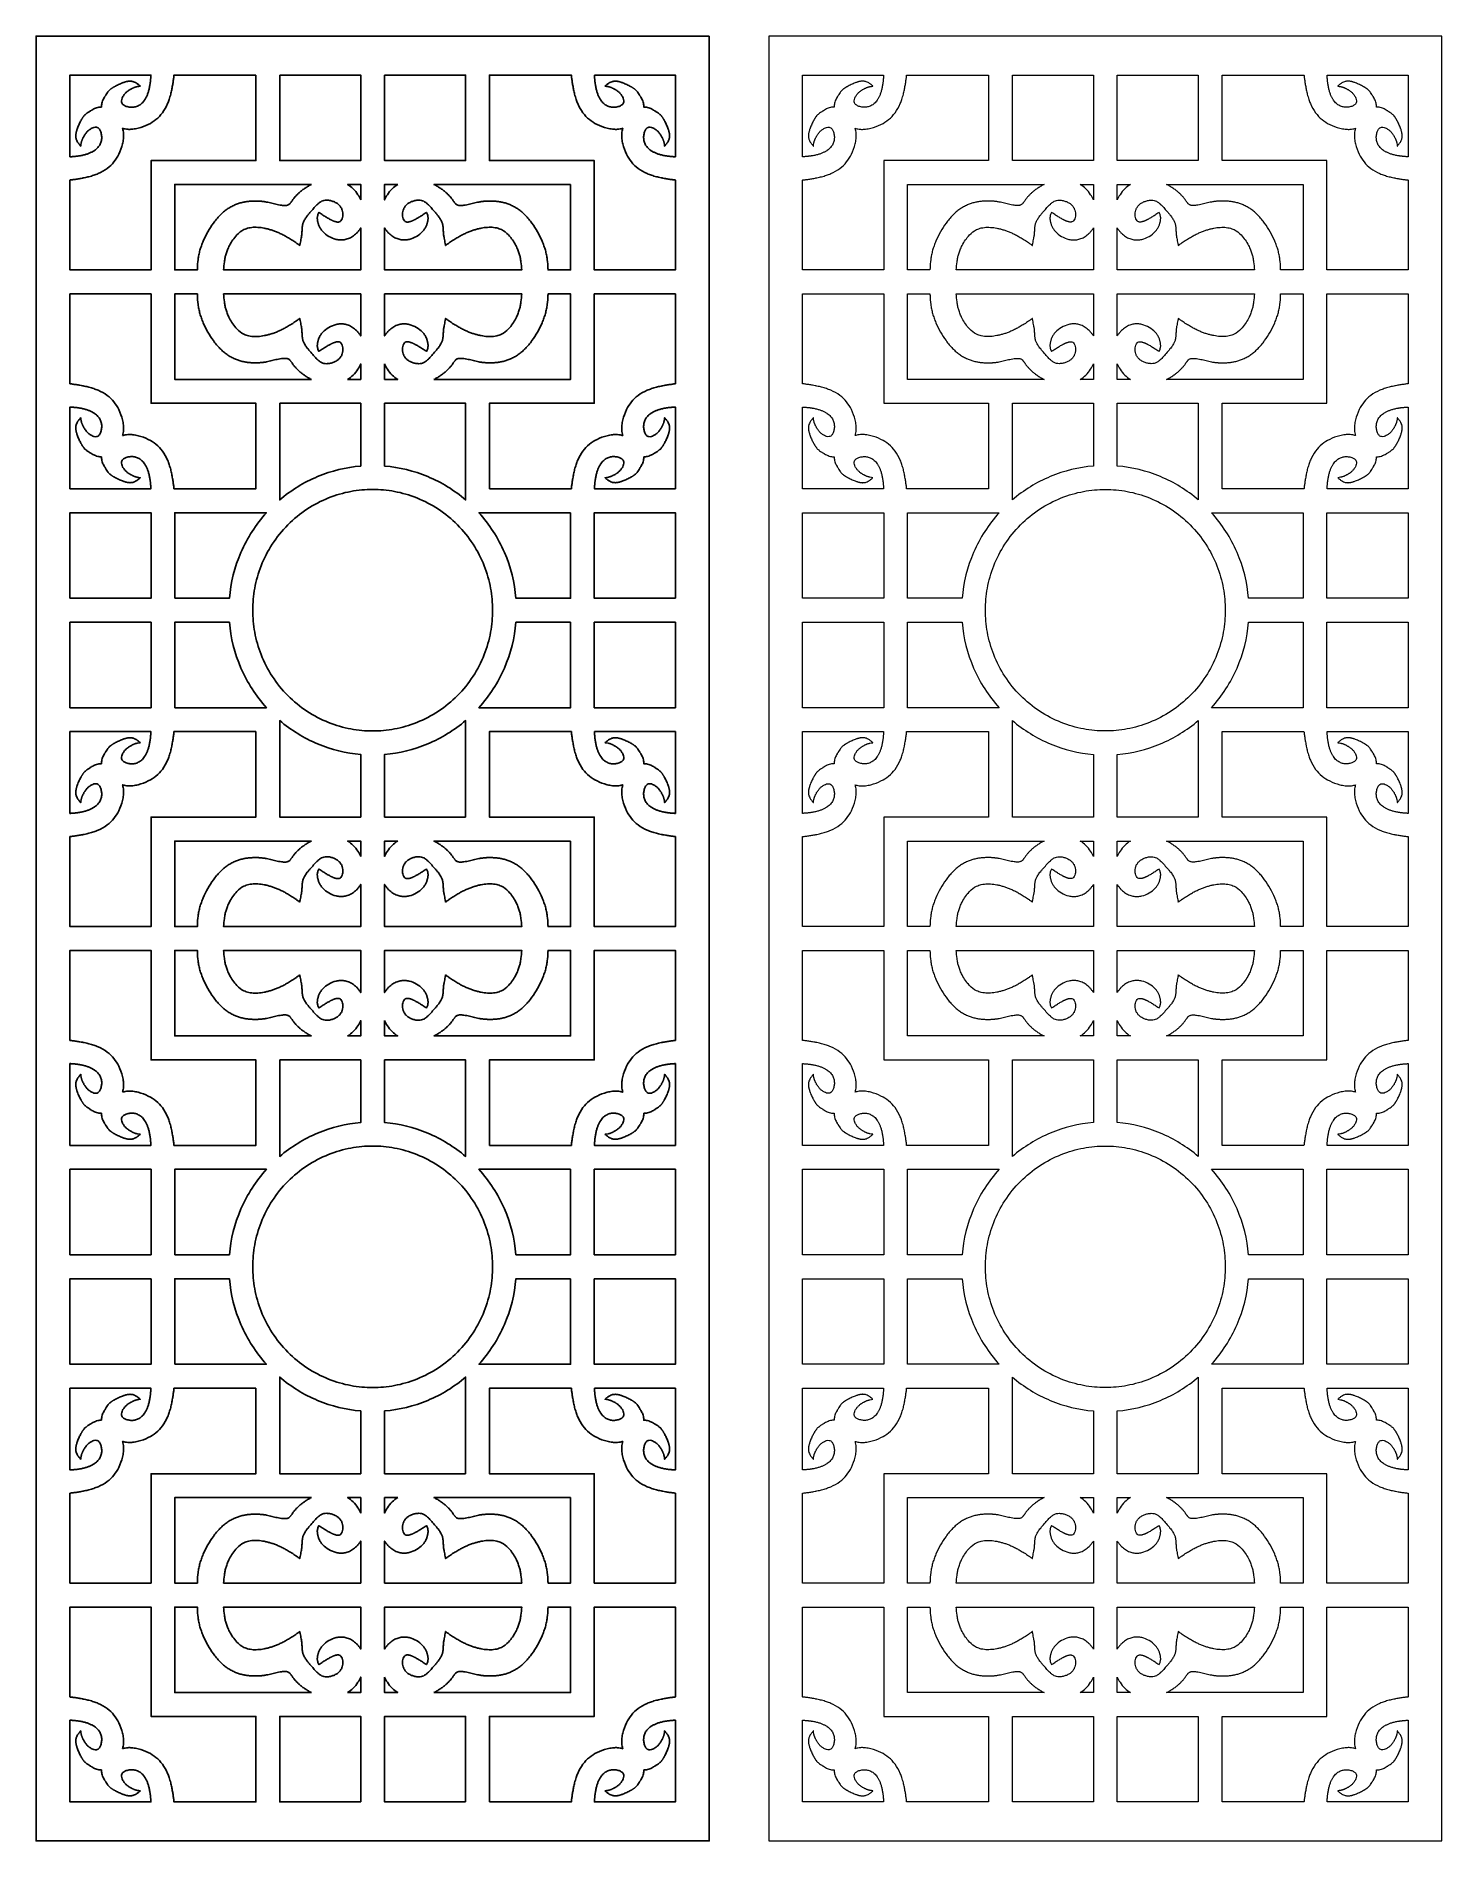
# Model space of a CAD drawing. Header units: centimetres. Extents: x -10 to 9.2, y -12 to 12.7.
import ezdxf

# ---------------------------------------------------------------- set-up
doc = ezdxf.new("R2010")
doc.units = ezdxf.units.CM
doc.header["$MEASUREMENT"] = 0
doc.layers.add('layer 1', color=7, linetype='Continuous')

msp = doc.modelspace()

# ---------------------------------------------------------------- linework, layer by layer
at = {"layer": 'layer 1', "color": 177}
for points, knots in [([(-0.8125, 12.67695), (-0.8125, 4.45748), (-0.8125, -3.76202), (-0.8125, -11.9815), (-0.8125, -11.9815), (-3.87863, -11.9815), (-6.94479, -11.9815), (-10.01093, -11.9815), (-10.01093, -11.9815), (-10.01093, -3.76202), (-10.01093, 4.45748), (-10.01093, 12.67695), (-10.01093, 12.67695), (-6.94479, 12.67695), (-3.87863, 12.67695), (-0.8125, 12.67695)], [0, 0, 0, 0, 0.2, 0.2, 0.2, 0.2, 0.4, 0.4, 0.4, 0.4, 0.6, 0.6, 0.6, 0.6, 1, 1, 1, 1]), ([(-7.00715, 12.14495), (-7.38026, 12.14495), (-7.75333, 12.14495), (-8.12647, 12.14495), (-8.12647, 12.14495), (-8.1269, 12.14078), (-8.12735, 12.13661), (-8.12779, 12.13241), (-8.12779, 12.13241), (-8.1287, 12.12442), (-8.12963, 12.1164), (-8.13065, 12.10841), (-8.13065, 12.10841), (-8.13168, 12.10017), (-8.13275, 12.09193), (-8.13387, 12.08368), (-8.13387, 12.08368), (-8.13508, 12.07504), (-8.13632, 12.0664), (-8.13762, 12.05776), (-8.13762, 12.05776), (-8.14054, 12.03959), (-8.1435, 12.02143), (-8.14644, 12.00326), (-8.14644, 12.00326), (-8.14828, 11.99251), (-8.15023, 11.98176), (-8.15225, 11.97103), (-8.15225, 11.97103), (-8.15396, 11.96199), (-8.15571, 11.95299), (-8.15756, 11.94399), (-8.15756, 11.94399), (-8.15979, 11.93301), (-8.16217, 11.92207), (-8.16466, 11.91113), (-8.16466, 11.91113), (-8.16692, 11.9013), (-8.16926, 11.89149), (-8.17177, 11.88171), (-8.17177, 11.88171), (-8.17775, 11.85832), (-8.1845, 11.83513), (-8.19211, 11.81222), (-8.19211, 11.81222), (-8.1985, 11.79277), (-8.20579, 11.7736), (-8.21381, 11.75477), (-8.21381, 11.75477), (-8.23277, 11.7102), (-8.25666, 11.66808), (-8.28511, 11.62897), (-8.28511, 11.62897), (-8.31024, 11.59442), (-8.33961, 11.56343), (-8.3727, 11.53653), (-8.3727, 11.53653), (-8.4049, 11.51036), (-8.4399, 11.48816), (-8.47724, 11.47023), (-8.47724, 11.47023), (-8.5218, 11.44882), (-8.56824, 11.43184), (-8.61604, 11.41945), (-8.61604, 11.41945), (-8.63937, 11.4134), (-8.66301, 11.40883), (-8.68685, 11.40568), (-8.68685, 11.40568), (-8.70529, 11.40327), (-8.72389, 11.40236), (-8.74252, 11.40298), (-8.74252, 11.40298), (-8.75366, 11.40335), (-8.76476, 11.40427), (-8.77582, 11.40578), (-8.77582, 11.40578), (-8.78682, 11.40729), (-8.79773, 11.40937), (-8.80855, 11.41201), (-8.80855, 11.41201), (-8.81553, 11.41372), (-8.82253, 11.41566), (-8.82941, 11.41781), (-8.82941, 11.41781), (-8.82725, 11.41088), (-8.82534, 11.40386), (-8.82362, 11.39678), (-8.82362, 11.39678), (-8.82103, 11.38593), (-8.81897, 11.37492), (-8.81747, 11.36384), (-8.81747, 11.36384), (-8.81595, 11.35272), (-8.81504, 11.34155), (-8.81469, 11.33033), (-8.81469, 11.33033), (-8.81407, 11.31159), (-8.81498, 11.29288), (-8.81739, 11.27429), (-8.81739, 11.27429), (-8.82048, 11.25025), (-8.82507, 11.22647), (-8.83104, 11.203), (-8.83104, 11.203), (-8.84334, 11.15487), (-8.86019, 11.10813), (-8.88148, 11.06328), (-8.88148, 11.06328), (-8.8993, 11.02568), (-8.92136, 10.99044), (-8.94731, 10.95802), (-8.94731, 10.95802), (-8.97408, 10.9247), (-9.00483, 10.89513), (-9.03913, 10.86985), (-9.03913, 10.86985), (-9.07801, 10.84118), (-9.11984, 10.81714), (-9.16411, 10.79803), (-9.16411, 10.79803), (-9.18283, 10.78996), (-9.20183, 10.78268), (-9.22116, 10.7762), (-9.22116, 10.7762), (-9.24391, 10.76857), (-9.26696, 10.76173), (-9.2902, 10.75573), (-9.2902, 10.75573), (-9.29992, 10.75321), (-9.30965, 10.75083), (-9.31942, 10.74856), (-9.31942, 10.74856), (-9.33029, 10.74606), (-9.34113, 10.74367), (-9.35205, 10.74141), (-9.35205, 10.74141), (-9.36096, 10.73956), (-9.36994, 10.73778), (-9.37892, 10.73607), (-9.37892, 10.73607), (-9.38952, 10.73406), (-9.40011, 10.73212), (-9.41076, 10.73024), (-9.41076, 10.73024), (-9.42876, 10.72729), (-9.44682, 10.72432), (-9.46485, 10.72138), (-9.46485, 10.72138), (-9.47348, 10.72006), (-9.48215, 10.7188), (-9.49081, 10.7176), (-9.49081, 10.7176), (-9.49898, 10.71645), (-9.50719, 10.71536), (-9.51535, 10.71432), (-9.51535, 10.71432), (-9.52331, 10.7133), (-9.53126, 10.71236), (-9.53921, 10.71145), (-9.53921, 10.71145), (-9.54233, 10.71111), (-9.54541, 10.71077), (-9.5485, 10.71042), (-9.5485, 10.71042), (-9.5485, 10.30087), (-9.5485, 9.89132), (-9.5485, 9.48174), (-9.5485, 9.48174), (-9.17908, 9.48174), (-8.80967, 9.48174), (-8.44022, 9.48174), (-8.44022, 9.48174), (-8.44022, 9.87723), (-8.44022, 10.27271), (-8.44022, 10.66818), (-8.44022, 10.66818), (-8.44022, 10.74614), (-8.44022, 10.82413), (-8.44022, 10.9021), (-8.44022, 10.9021), (-8.44022, 10.92089), (-8.44022, 10.93968), (-8.44022, 10.95848), (-8.44022, 10.95848), (-8.44022, 10.96433), (-8.44022, 10.97016), (-8.44022, 10.97601), (-8.44022, 10.97601), (-8.44022, 10.97627), (-8.44022, 10.97655), (-8.44022, 10.97683), (-8.44022, 10.97683), (-8.43994, 10.97683), (-8.43967, 10.97683), (-8.4394, 10.97683), (-8.4394, 10.97683), (-8.43362, 10.97683), (-8.42782, 10.97683), (-8.42198, 10.97683), (-8.42198, 10.97683), (-7.9504, 10.97683), (-7.47876, 10.97683), (-7.00715, 10.97683), (-7.00715, 10.97683), (-7.00715, 11.3662), (-7.00715, 11.75557), (-7.00715, 12.14495)], [0, 0, 0, 0, 0.01886792, 0.01886792, 0.01886792, 0.01886792, 0.03773585, 0.03773585, 0.03773585, 0.03773585, 0.05660377, 0.05660377, 0.05660377, 0.05660377, 0.0754717, 0.0754717, 0.0754717, 0.0754717, 0.09433962, 0.09433962, 0.09433962, 0.09433962, 0.11320755, 0.11320755, 0.11320755, 0.11320755, 0.13207547, 0.13207547, 0.13207547, 0.13207547, 0.1509434, 0.1509434, 0.1509434, 0.1509434, 0.16981132, 0.16981132, 0.16981132, 0.16981132, 0.18867925, 0.18867925, 0.18867925, 0.18867925, 0.20754717, 0.20754717, 0.20754717, 0.20754717, 0.22641509, 0.22641509, 0.22641509, 0.22641509, 0.24528302, 0.24528302, 0.24528302, 0.24528302, 0.26415094, 0.26415094, 0.26415094, 0.26415094, 0.28301887, 0.28301887, 0.28301887, 0.28301887, 0.30188679, 0.30188679, 0.30188679, 0.30188679, 0.32075472, 0.32075472, 0.32075472, 0.32075472, 0.33962264, 0.33962264, 0.33962264, 0.33962264, 0.35849057, 0.35849057, 0.35849057, 0.35849057, 0.37735849, 0.37735849, 0.37735849, 0.37735849, 0.39622642, 0.39622642, 0.39622642, 0.39622642, 0.41509434, 0.41509434, 0.41509434, 0.41509434, 0.43396226, 0.43396226, 0.43396226, 0.43396226, 0.45283019, 0.45283019, 0.45283019, 0.45283019, 0.47169811, 0.47169811, 0.47169811, 0.47169811, 0.49056604, 0.49056604, 0.49056604, 0.49056604, 0.50943396, 0.50943396, 0.50943396, 0.50943396, 0.52830189, 0.52830189, 0.52830189, 0.52830189, 0.54716981, 0.54716981, 0.54716981, 0.54716981, 0.56603774, 0.56603774, 0.56603774, 0.56603774, 0.58490566, 0.58490566, 0.58490566, 0.58490566, 0.60377358, 0.60377358, 0.60377358, 0.60377358, 0.62264151, 0.62264151, 0.62264151, 0.62264151, 0.64150943, 0.64150943, 0.64150943, 0.64150943, 0.66037736, 0.66037736, 0.66037736, 0.66037736, 0.67924528, 0.67924528, 0.67924528, 0.67924528, 0.69811321, 0.69811321, 0.69811321, 0.69811321, 0.71698113, 0.71698113, 0.71698113, 0.71698113, 0.73584906, 0.73584906, 0.73584906, 0.73584906, 0.75471698, 0.75471698, 0.75471698, 0.75471698, 0.77358491, 0.77358491, 0.77358491, 0.77358491, 0.79245283, 0.79245283, 0.79245283, 0.79245283, 0.81132075, 0.81132075, 0.81132075, 0.81132075, 0.83018868, 0.83018868, 0.83018868, 0.83018868, 0.8490566, 0.8490566, 0.8490566, 0.8490566, 0.86792453, 0.86792453, 0.86792453, 0.86792453, 0.88679245, 0.88679245, 0.88679245, 0.88679245, 0.90566038, 0.90566038, 0.90566038, 0.90566038, 0.9245283, 0.9245283, 0.9245283, 0.9245283, 0.94339623, 0.94339623, 0.94339623, 0.94339623, 0.96226415, 0.96226415, 0.96226415, 0.96226415, 1, 1, 1, 1]), ([(-9.11604, 11.70639), (-9.11654, 11.71464), (-9.11642, 11.72291), (-9.11574, 11.73112), (-9.11574, 11.73112), (-9.11496, 11.74078), (-9.11342, 11.75036), (-9.11119, 11.7598), (-9.11119, 11.7598), (-9.10869, 11.77031), (-9.10547, 11.78066), (-9.10157, 11.79073), (-9.10157, 11.79073), (-9.09854, 11.79864), (-9.09509, 11.80642), (-9.09134, 11.81402), (-9.09134, 11.81402), (-9.08688, 11.82307), (-9.08209, 11.83196), (-9.07691, 11.84067), (-9.07691, 11.84067), (-9.07503, 11.84386), (-9.0731, 11.84703), (-9.07116, 11.85019), (-9.07116, 11.85019), (-9.06876, 11.85399), (-9.06637, 11.85779), (-9.06393, 11.86155), (-9.06393, 11.86155), (-9.06336, 11.86241), (-9.06284, 11.86329), (-9.06225, 11.86415), (-9.06225, 11.86415), (-9.0589, 11.86922), (-9.05557, 11.87428), (-9.05221, 11.87934), (-9.05221, 11.87934), (-9.04615, 11.88858), (-9.04005, 11.89781), (-9.03398, 11.90704), (-9.03398, 11.90704), (-9.03092, 11.91159), (-9.02771, 11.91604), (-9.02442, 11.92043), (-9.02442, 11.92043), (-9.02203, 11.9236), (-9.01953, 11.92671), (-9.01691, 11.92969), (-9.01691, 11.92969), (-9.0138, 11.93325), (-9.01056, 11.93665), (-9.00712, 11.93992), (-9.00712, 11.93992), (-9.00348, 11.94338), (-8.9997, 11.94669), (-8.99577, 11.94982), (-8.99577, 11.94982), (-8.99375, 11.95146), (-8.99166, 11.95304), (-8.98956, 11.9546), (-8.98956, 11.9546), (-8.98717, 11.95636), (-8.98477, 11.9581), (-8.98235, 11.9598), (-8.98235, 11.9598), (-8.97993, 11.96147), (-8.97747, 11.9631), (-8.97505, 11.96472), (-8.97505, 11.96472), (-8.9721, 11.96665), (-8.96914, 11.96855), (-8.96618, 11.9704), (-8.96618, 11.9704), (-8.96313, 11.97229), (-8.96007, 11.97415), (-8.95701, 11.97599), (-8.95701, 11.97599), (-8.95357, 11.97804), (-8.95014, 11.98008), (-8.94669, 11.98208), (-8.94669, 11.98208), (-8.94306, 11.98414), (-8.93944, 11.98622), (-8.9358, 11.98826), (-8.9358, 11.98826), (-8.93196, 11.99039), (-8.92814, 11.9925), (-8.92428, 11.99456), (-8.92428, 11.99456), (-8.91579, 11.99914), (-8.90721, 12.00357), (-8.89861, 12.00786), (-8.89861, 12.00786), (-8.89025, 12.01202), (-8.88185, 12.01606), (-8.87335, 12.01995), (-8.87335, 12.01995), (-8.86376, 12.02435), (-8.85411, 12.02853), (-8.84438, 12.03251), (-8.84438, 12.03251), (-8.836, 12.03596), (-8.82747, 12.03921), (-8.81896, 12.04225), (-8.81896, 12.04225), (-8.81427, 12.04392), (-8.80955, 12.04551), (-8.80485, 12.04704), (-8.80485, 12.04704), (-8.80061, 12.04841), (-8.79636, 12.04968), (-8.7921, 12.05091), (-8.7921, 12.05091), (-8.78753, 12.0522), (-8.78293, 12.05341), (-8.77836, 12.05451), (-8.77836, 12.05451), (-8.77431, 12.05549), (-8.77027, 12.05636), (-8.76623, 12.05713), (-8.76623, 12.05713), (-8.7621, 12.05793), (-8.75793, 12.05861), (-8.75376, 12.05916), (-8.75376, 12.05916), (-8.74984, 12.0597), (-8.74592, 12.06011), (-8.74199, 12.06042), (-8.74199, 12.06042), (-8.73816, 12.06072), (-8.73435, 12.06089), (-8.73048, 12.06094), (-8.73048, 12.06094), (-8.72682, 12.061), (-8.72316, 12.06096), (-8.7195, 12.06077), (-8.7195, 12.06077), (-8.71267, 12.06046), (-8.70586, 12.0597), (-8.69908, 12.05853), (-8.69908, 12.05853), (-8.69256, 12.05735), (-8.6861, 12.05578), (-8.67977, 12.05379), (-8.67977, 12.05379), (-8.66965, 12.05063), (-8.65994, 12.0464), (-8.65068, 12.04117), (-8.65068, 12.04117), (-8.63955, 12.0349), (-8.629, 12.02772), (-8.61906, 12.01968), (-8.61906, 12.01968), (-8.60894, 12.01153), (-8.59884, 12.00336), (-8.58873, 11.99521), (-8.58873, 11.99521), (-8.58824, 11.99483), (-8.58779, 11.99445), (-8.58733, 11.99406), (-8.58733, 11.99406), (-8.58791, 11.99397), (-8.58851, 11.99387), (-8.58911, 11.99375), (-8.58911, 11.99375), (-8.6019, 11.99162), (-8.61468, 11.98947), (-8.62743, 11.98731), (-8.62743, 11.98731), (-8.6302, 11.98684), (-8.63295, 11.98631), (-8.63565, 11.98568), (-8.63565, 11.98568), (-8.63879, 11.98494), (-8.64192, 11.98413), (-8.64505, 11.98323), (-8.64505, 11.98323), (-8.64813, 11.98234), (-8.65115, 11.98138), (-8.65419, 11.98034), (-8.65419, 11.98034), (-8.6577, 11.97916), (-8.66116, 11.97789), (-8.66459, 11.97656), (-8.66459, 11.97656), (-8.66796, 11.97524), (-8.67131, 11.97387), (-8.67462, 11.97244), (-8.67462, 11.97244), (-8.67848, 11.97082), (-8.68225, 11.9691), (-8.68604, 11.96734), (-8.68604, 11.96734), (-8.68971, 11.96563), (-8.69332, 11.96391), (-8.69697, 11.96209), (-8.69697, 11.96209), (-8.70114, 11.96004), (-8.70528, 11.9579), (-8.7094, 11.95574), (-8.7094, 11.95574), (-8.714, 11.95333), (-8.71858, 11.95083), (-8.72309, 11.9483), (-8.72309, 11.9483), (-8.72679, 11.94622), (-8.73046, 11.94409), (-8.73405, 11.94188), (-8.73405, 11.94188), (-8.73849, 11.93917), (-8.74292, 11.93634), (-8.74729, 11.93343), (-8.74729, 11.93343), (-8.7512, 11.93075), (-8.75509, 11.92799), (-8.75891, 11.92512), (-8.75891, 11.92512), (-8.76325, 11.92184), (-8.76752, 11.91843), (-8.77168, 11.91488), (-8.77168, 11.91488), (-8.77566, 11.91147), (-8.77954, 11.90793), (-8.78329, 11.90425), (-8.78329, 11.90425), (-8.78747, 11.90018), (-8.7915, 11.89597), (-8.79534, 11.89163), (-8.79534, 11.89163), (-8.79924, 11.88724), (-8.80296, 11.88272), (-8.80653, 11.87806), (-8.80653, 11.87806), (-8.81513, 11.86684), (-8.82274, 11.85488), (-8.82929, 11.84233), (-8.82929, 11.84233), (-8.83432, 11.83271), (-8.83827, 11.82258), (-8.8411, 11.81208), (-8.8411, 11.81208), (-8.84417, 11.80064), (-8.84508, 11.78881), (-8.84369, 11.77702), (-8.84369, 11.77702), (-8.84273, 11.76887), (-8.83983, 11.76117), (-8.83515, 11.75443), (-8.83515, 11.75443), (-8.83237, 11.75042), (-8.82914, 11.74677), (-8.82553, 11.74351), (-8.82553, 11.74351), (-8.82038, 11.73891), (-8.81487, 11.73483), (-8.80898, 11.73124), (-8.80898, 11.73124), (-8.80305, 11.72765), (-8.79691, 11.72449), (-8.79053, 11.72179), (-8.79053, 11.72179), (-8.78285, 11.71853), (-8.77502, 11.71577), (-8.76698, 11.71349), (-8.76698, 11.71349), (-8.74986, 11.70863), (-8.73229, 11.70575), (-8.71454, 11.70489), (-8.71454, 11.70489), (-8.69733, 11.70407), (-8.68014, 11.70527), (-8.66322, 11.70849), (-8.66322, 11.70849), (-8.64606, 11.71174), (-8.6295, 11.71734), (-8.61391, 11.72521), (-8.61391, 11.72521), (-8.59766, 11.73338), (-8.58268, 11.74366), (-8.56915, 11.75587), (-8.56915, 11.75587), (-8.56196, 11.76239), (-8.55521, 11.76934), (-8.54888, 11.77669), (-8.54888, 11.77669), (-8.54179, 11.78497), (-8.53514, 11.7936), (-8.52905, 11.80263), (-8.52905, 11.80263), (-8.5259, 11.80728), (-8.52286, 11.812), (-8.51996, 11.81681), (-8.51996, 11.81681), (-8.51686, 11.82194), (-8.51386, 11.82719), (-8.51103, 11.83249), (-8.51103, 11.83249), (-8.50813, 11.83787), (-8.50535, 11.84332), (-8.50269, 11.84885), (-8.50269, 11.84885), (-8.49984, 11.85478), (-8.49714, 11.86079), (-8.49458, 11.86685), (-8.49458, 11.86685), (-8.49191, 11.8731), (-8.48941, 11.87938), (-8.48703, 11.88573), (-8.48703, 11.88573), (-8.4845, 11.89241), (-8.48211, 11.89917), (-8.47991, 11.90593), (-8.47991, 11.90593), (-8.47757, 11.913), (-8.47537, 11.92013), (-8.47335, 11.92728), (-8.47335, 11.92728), (-8.47115, 11.93497), (-8.46909, 11.94269), (-8.46719, 11.95044), (-8.46719, 11.95044), (-8.4652, 11.95851), (-8.46338, 11.96658), (-8.46168, 11.97471), (-8.46168, 11.97471), (-8.45987, 11.98352), (-8.45817, 11.99237), (-8.45665, 12.00126), (-8.45665, 12.00126), (-8.45585, 12.00581), (-8.45512, 12.01038), (-8.45441, 12.01493), (-8.45441, 12.01493), (-8.45363, 12.01971), (-8.45293, 12.0245), (-8.45226, 12.02929), (-8.45226, 12.02929), (-8.4516, 12.03415), (-8.45093, 12.03903), (-8.45032, 12.04387), (-8.45032, 12.04387), (-8.44968, 12.049), (-8.44909, 12.05409), (-8.44851, 12.0592), (-8.44851, 12.0592), (-8.44793, 12.06439), (-8.44739, 12.06958), (-8.44687, 12.07476), (-8.44687, 12.07476), (-8.44634, 12.0802), (-8.44588, 12.08566), (-8.44539, 12.0911), (-8.44539, 12.0911), (-8.44493, 12.09664), (-8.44448, 12.10216), (-8.44411, 12.10767), (-8.44411, 12.10767), (-8.44371, 12.11348), (-8.44334, 12.1193), (-8.44297, 12.12509), (-8.44297, 12.12509), (-8.4426, 12.13099), (-8.4423, 12.13686), (-8.44201, 12.14274), (-8.44201, 12.14274), (-8.44199, 12.14348), (-8.44194, 12.1442), (-8.44193, 12.14495), (-8.44193, 12.14495), (-8.81076, 12.14495), (-9.17962, 12.14495), (-9.5485, 12.14495), (-9.5485, 12.14495), (-9.5485, 11.77257), (-9.5485, 11.40021), (-9.5485, 11.02784), (-9.5485, 11.02784), (-9.543, 11.02812), (-9.53746, 11.02841), (-9.53195, 11.02874), (-9.53195, 11.02874), (-9.52617, 11.02908), (-9.52043, 11.02947), (-9.51465, 11.02989), (-9.51465, 11.02989), (-9.50914, 11.0303), (-9.50368, 11.03072), (-9.49816, 11.0312), (-9.49816, 11.0312), (-9.49275, 11.03167), (-9.48735, 11.03215), (-9.48196, 11.03269), (-9.48196, 11.03269), (-9.47681, 11.0332), (-9.47166, 11.03375), (-9.4665, 11.03433), (-9.4665, 11.03433), (-9.46141, 11.03489), (-9.45633, 11.03551), (-9.45125, 11.03616), (-9.45125, 11.03616), (-9.44644, 11.03678), (-9.44161, 11.03742), (-9.43681, 11.03811), (-9.43681, 11.03811), (-9.43201, 11.03879), (-9.42725, 11.0395), (-9.42253, 11.04026), (-9.42253, 11.04026), (-9.41802, 11.04097), (-9.41346, 11.04174), (-9.40892, 11.04252), (-9.40892, 11.04252), (-9.40011, 11.04408), (-9.39134, 11.04577), (-9.38253, 11.04762), (-9.38253, 11.04762), (-9.37449, 11.04932), (-9.36648, 11.05114), (-9.35849, 11.05313), (-9.35849, 11.05313), (-9.35074, 11.05506), (-9.34311, 11.05713), (-9.33547, 11.05932), (-9.33547, 11.05932), (-9.32835, 11.06139), (-9.32127, 11.06359), (-9.31428, 11.06594), (-9.31428, 11.06594), (-9.30751, 11.06818), (-9.30084, 11.07057), (-9.29419, 11.0731), (-9.29419, 11.0731), (-9.28787, 11.0755), (-9.28164, 11.07805), (-9.27543, 11.0807), (-9.27543, 11.0807), (-9.26942, 11.0833), (-9.26346, 11.08604), (-9.25754, 11.0889), (-9.25754, 11.0889), (-9.25207, 11.09155), (-9.24666, 11.09434), (-9.24131, 11.09726), (-9.24131, 11.09726), (-9.23601, 11.10013), (-9.23083, 11.10314), (-9.22574, 11.10626), (-9.22574, 11.10626), (-9.22097, 11.10919), (-9.21625, 11.11223), (-9.21163, 11.11541), (-9.21163, 11.11541), (-9.2027, 11.12157), (-9.1941, 11.12824), (-9.18589, 11.13539), (-9.18589, 11.13539), (-9.17856, 11.14176), (-9.17167, 11.14857), (-9.16518, 11.15582), (-9.16518, 11.15582), (-9.15306, 11.1694), (-9.14286, 11.1845), (-9.13472, 11.20086), (-9.13472, 11.20086), (-9.12693, 11.21658), (-9.12136, 11.23324), (-9.11815, 11.25049), (-9.11815, 11.25049), (-9.11492, 11.26753), (-9.11377, 11.28484), (-9.11459, 11.30215), (-9.11459, 11.30215), (-9.11541, 11.32005), (-9.11827, 11.33772), (-9.12312, 11.35497), (-9.12312, 11.35497), (-9.12536, 11.36304), (-9.1281, 11.37096), (-9.13135, 11.37868), (-9.13135, 11.37868), (-9.13404, 11.38509), (-9.13719, 11.39128), (-9.14074, 11.39725), (-9.14074, 11.39725), (-9.14428, 11.40317), (-9.14835, 11.40873), (-9.15293, 11.41389), (-9.15293, 11.41389), (-9.15615, 11.41755), (-9.15978, 11.42079), (-9.16375, 11.42357), (-9.16375, 11.42357), (-9.17048, 11.42829), (-9.1781, 11.43122), (-9.18624, 11.43218), (-9.18624, 11.43218), (-9.19792, 11.43359), (-9.20967, 11.4327), (-9.22103, 11.42958), (-9.22103, 11.42958), (-9.23147, 11.42674), (-9.24153, 11.42275), (-9.25109, 11.41769), (-9.25109, 11.41769), (-9.26357, 11.41111), (-9.27541, 11.40345), (-9.28657, 11.39479), (-9.28657, 11.39479), (-9.2912, 11.3912), (-9.29569, 11.38744), (-9.30003, 11.38353), (-9.30003, 11.38353), (-9.30436, 11.37963), (-9.30853, 11.37558), (-9.31257, 11.37137), (-9.31257, 11.37137), (-9.31624, 11.36759), (-9.31975, 11.36369), (-9.32315, 11.35967), (-9.32315, 11.35967), (-9.32665, 11.35551), (-9.33007, 11.35121), (-9.33329, 11.34684), (-9.33329, 11.34684), (-9.33615, 11.343), (-9.3389, 11.33909), (-9.34154, 11.33512), (-9.34154, 11.33512), (-9.34447, 11.33075), (-9.34728, 11.3263), (-9.34998, 11.32181), (-9.34998, 11.32181), (-9.35214, 11.31817), (-9.3543, 11.31451), (-9.35631, 11.31078), (-9.35631, 11.31078), (-9.35886, 11.30623), (-9.36133, 11.30163), (-9.36373, 11.29699), (-9.36373, 11.29699), (-9.36587, 11.29284), (-9.368, 11.28867), (-9.37004, 11.28446), (-9.37004, 11.28446), (-9.37182, 11.28083), (-9.37356, 11.27717), (-9.37526, 11.27348), (-9.37526, 11.27348), (-9.377, 11.26966), (-9.3787, 11.26585), (-9.38033, 11.26198), (-9.38033, 11.26198), (-9.38176, 11.25863), (-9.3831, 11.25527), (-9.38438, 11.25189), (-9.38438, 11.25189), (-9.38573, 11.2484), (-9.38697, 11.24491), (-9.38819, 11.24139), (-9.38819, 11.24139), (-9.38919, 11.23835), (-9.39016, 11.23529), (-9.39102, 11.23221), (-9.39102, 11.23221), (-9.39192, 11.22905), (-9.39274, 11.22592), (-9.39345, 11.22274), (-9.39345, 11.22274), (-9.39409, 11.22001), (-9.39462, 11.21726), (-9.39508, 11.2145), (-9.39508, 11.2145), (-9.39724, 11.20163), (-9.39935, 11.18876), (-9.40149, 11.17588), (-9.40149, 11.17588), (-9.40158, 11.17529), (-9.40167, 11.1747), (-9.40178, 11.17409), (-9.40178, 11.17409), (-9.40216, 11.17455), (-9.40254, 11.17503), (-9.40292, 11.17552), (-9.40292, 11.17552), (-9.41102, 11.18569), (-9.41916, 11.19586), (-9.42724, 11.20604), (-9.42724, 11.20604), (-9.43524, 11.21604), (-9.44237, 11.22668), (-9.4486, 11.23789), (-9.4486, 11.23789), (-9.45377, 11.24718), (-9.45796, 11.25698), (-9.46113, 11.26715), (-9.46113, 11.26715), (-9.46312, 11.27354), (-9.46469, 11.28005), (-9.46579, 11.28664), (-9.46579, 11.28664), (-9.46697, 11.29342), (-9.46773, 11.30028), (-9.46805, 11.30718), (-9.46805, 11.30718), (-9.46823, 11.31087), (-9.46828, 11.31456), (-9.46823, 11.31822), (-9.46823, 11.31822), (-9.46815, 11.32209), (-9.46799, 11.32593), (-9.46769, 11.32979), (-9.46769, 11.32979), (-9.46739, 11.33375), (-9.46702, 11.33772), (-9.46645, 11.34164), (-9.46645, 11.34164), (-9.46589, 11.34585), (-9.46523, 11.35002), (-9.46447, 11.35419), (-9.46447, 11.35419), (-9.46366, 11.35829), (-9.4628, 11.36236), (-9.46184, 11.3664), (-9.46184, 11.3664), (-9.46074, 11.37103), (-9.45955, 11.37566), (-9.45826, 11.38022), (-9.45826, 11.38022), (-9.45703, 11.38452), (-9.45575, 11.38881), (-9.45439, 11.39305), (-9.45439, 11.39305), (-9.45291, 11.39781), (-9.4513, 11.40255), (-9.44966, 11.40725), (-9.44966, 11.40725), (-9.44662, 11.41588), (-9.4434, 11.42442), (-9.43997, 11.43288), (-9.43997, 11.43288), (-9.43605, 11.44269), (-9.43187, 11.45242), (-9.42749, 11.46205), (-9.42749, 11.46205), (-9.42365, 11.4706), (-9.41962, 11.47907), (-9.41549, 11.4875), (-9.41549, 11.4875), (-9.41123, 11.49617), (-9.40684, 11.50478), (-9.40228, 11.51331), (-9.40228, 11.51331), (-9.40021, 11.51718), (-9.39815, 11.52106), (-9.39603, 11.52493), (-9.39603, 11.52493), (-9.394, 11.52859), (-9.39194, 11.53223), (-9.38987, 11.53588), (-9.38987, 11.53588), (-9.38789, 11.53937), (-9.38589, 11.54283), (-9.38386, 11.54628), (-9.38386, 11.54628), (-9.38199, 11.54936), (-9.38016, 11.55244), (-9.37826, 11.55548), (-9.37826, 11.55548), (-9.37643, 11.55849), (-9.37457, 11.56147), (-9.37262, 11.56442), (-9.37262, 11.56442), (-9.37106, 11.56691), (-9.3694, 11.56934), (-9.36776, 11.57175), (-9.36776, 11.57175), (-9.36605, 11.57421), (-9.36435, 11.57666), (-9.36259, 11.57907), (-9.36259, 11.57907), (-9.36105, 11.58117), (-9.35947, 11.58326), (-9.35783, 11.58529), (-9.35783, 11.58529), (-9.35472, 11.58925), (-9.35145, 11.59306), (-9.34802, 11.59674), (-9.34802, 11.59674), (-9.34475, 11.60016), (-9.34138, 11.60345), (-9.33786, 11.60659), (-9.33786, 11.60659), (-9.33486, 11.6092), (-9.33181, 11.61173), (-9.32866, 11.61415), (-9.32866, 11.61415), (-9.32436, 11.61741), (-9.31999, 11.62059), (-9.31555, 11.62363), (-9.31555, 11.62363), (-9.30635, 11.62979), (-9.29709, 11.63596), (-9.28785, 11.64214), (-9.28785, 11.64214), (-9.28283, 11.64549), (-9.27786, 11.64883), (-9.27282, 11.65216), (-9.27282, 11.65216), (-9.27197, 11.65273), (-9.27106, 11.65331), (-9.27019, 11.65388), (-9.27019, 11.65388), (-9.26645, 11.65637), (-9.26267, 11.6588), (-9.25888, 11.66117), (-9.25888, 11.66117), (-9.25576, 11.66315), (-9.25257, 11.66508), (-9.24942, 11.66699), (-9.24942, 11.66699), (-9.24077, 11.67218), (-9.23195, 11.67701), (-9.22293, 11.68152), (-9.22293, 11.68152), (-9.2154, 11.6853), (-9.2077, 11.68874), (-9.19981, 11.69182), (-9.19981, 11.69182), (-9.18979, 11.69575), (-9.17954, 11.69897), (-9.16913, 11.70148), (-9.16913, 11.70148), (-9.15972, 11.70376), (-9.15023, 11.7053), (-9.14063, 11.7061), (-9.14063, 11.7061), (-9.13243, 11.70678), (-9.12426, 11.70688), (-9.11604, 11.70639)], [0, 0, 0, 0, 0.00537634, 0.00537634, 0.00537634, 0.00537634, 0.01075269, 0.01075269, 0.01075269, 0.01075269, 0.01612903, 0.01612903, 0.01612903, 0.01612903, 0.02150538, 0.02150538, 0.02150538, 0.02150538, 0.02688172, 0.02688172, 0.02688172, 0.02688172, 0.03225806, 0.03225806, 0.03225806, 0.03225806, 0.03763441, 0.03763441, 0.03763441, 0.03763441, 0.04301075, 0.04301075, 0.04301075, 0.04301075, 0.0483871, 0.0483871, 0.0483871, 0.0483871, 0.05376344, 0.05376344, 0.05376344, 0.05376344, 0.05913978, 0.05913978, 0.05913978, 0.05913978, 0.06451613, 0.06451613, 0.06451613, 0.06451613, 0.06989247, 0.06989247, 0.06989247, 0.06989247, 0.07526882, 0.07526882, 0.07526882, 0.07526882, 0.08064516, 0.08064516, 0.08064516, 0.08064516, 0.08602151, 0.08602151, 0.08602151, 0.08602151, 0.09139785, 0.09139785, 0.09139785, 0.09139785, 0.09677419, 0.09677419, 0.09677419, 0.09677419, 0.10215054, 0.10215054, 0.10215054, 0.10215054, 0.10752688, 0.10752688, 0.10752688, 0.10752688, 0.11290323, 0.11290323, 0.11290323, 0.11290323, 0.11827957, 0.11827957, 0.11827957, 0.11827957, 0.12365591, 0.12365591, 0.12365591, 0.12365591, 0.12903226, 0.12903226, 0.12903226, 0.12903226, 0.1344086, 0.1344086, 0.1344086, 0.1344086, 0.13978495, 0.13978495, 0.13978495, 0.13978495, 0.14516129, 0.14516129, 0.14516129, 0.14516129, 0.15053763, 0.15053763, 0.15053763, 0.15053763, 0.15591398, 0.15591398, 0.15591398, 0.15591398, 0.16129032, 0.16129032, 0.16129032, 0.16129032, 0.16666667, 0.16666667, 0.16666667, 0.16666667, 0.17204301, 0.17204301, 0.17204301, 0.17204301, 0.17741935, 0.17741935, 0.17741935, 0.17741935, 0.1827957, 0.1827957, 0.1827957, 0.1827957, 0.18817204, 0.18817204, 0.18817204, 0.18817204, 0.19354839, 0.19354839, 0.19354839, 0.19354839, 0.19892473, 0.19892473, 0.19892473, 0.19892473, 0.20430108, 0.20430108, 0.20430108, 0.20430108, 0.20967742, 0.20967742, 0.20967742, 0.20967742, 0.21505376, 0.21505376, 0.21505376, 0.21505376, 0.22043011, 0.22043011, 0.22043011, 0.22043011, 0.22580645, 0.22580645, 0.22580645, 0.22580645, 0.2311828, 0.2311828, 0.2311828, 0.2311828, 0.23655914, 0.23655914, 0.23655914, 0.23655914, 0.24193548, 0.24193548, 0.24193548, 0.24193548, 0.24731183, 0.24731183, 0.24731183, 0.24731183, 0.25268817, 0.25268817, 0.25268817, 0.25268817, 0.25806452, 0.25806452, 0.25806452, 0.25806452, 0.26344086, 0.26344086, 0.26344086, 0.26344086, 0.2688172, 0.2688172, 0.2688172, 0.2688172, 0.27419355, 0.27419355, 0.27419355, 0.27419355, 0.27956989, 0.27956989, 0.27956989, 0.27956989, 0.28494624, 0.28494624, 0.28494624, 0.28494624, 0.29032258, 0.29032258, 0.29032258, 0.29032258, 0.29569892, 0.29569892, 0.29569892, 0.29569892, 0.30107527, 0.30107527, 0.30107527, 0.30107527, 0.30645161, 0.30645161, 0.30645161, 0.30645161, 0.31182796, 0.31182796, 0.31182796, 0.31182796, 0.3172043, 0.3172043, 0.3172043, 0.3172043, 0.32258065, 0.32258065, 0.32258065, 0.32258065, 0.32795699, 0.32795699, 0.32795699, 0.32795699, 0.33333333, 0.33333333, 0.33333333, 0.33333333, 0.33870968, 0.33870968, 0.33870968, 0.33870968, 0.34408602, 0.34408602, 0.34408602, 0.34408602, 0.34946237, 0.34946237, 0.34946237, 0.34946237, 0.35483871, 0.35483871, 0.35483871, 0.35483871, 0.36021505, 0.36021505, 0.36021505, 0.36021505, 0.3655914, 0.3655914, 0.3655914, 0.3655914, 0.37096774, 0.37096774, 0.37096774, 0.37096774, 0.37634409, 0.37634409, 0.37634409, 0.37634409, 0.38172043, 0.38172043, 0.38172043, 0.38172043, 0.38709677, 0.38709677, 0.38709677, 0.38709677, 0.39247312, 0.39247312, 0.39247312, 0.39247312, 0.39784946, 0.39784946, 0.39784946, 0.39784946, 0.40322581, 0.40322581, 0.40322581, 0.40322581, 0.40860215, 0.40860215, 0.40860215, 0.40860215, 0.41397849, 0.41397849, 0.41397849, 0.41397849, 0.41935484, 0.41935484, 0.41935484, 0.41935484, 0.42473118, 0.42473118, 0.42473118, 0.42473118, 0.43010753, 0.43010753, 0.43010753, 0.43010753, 0.43548387, 0.43548387, 0.43548387, 0.43548387, 0.44086022, 0.44086022, 0.44086022, 0.44086022, 0.44623656, 0.44623656, 0.44623656, 0.44623656, 0.4516129, 0.4516129, 0.4516129, 0.4516129, 0.45698925, 0.45698925, 0.45698925, 0.45698925, 0.46236559, 0.46236559, 0.46236559, 0.46236559, 0.46774194, 0.46774194, 0.46774194, 0.46774194, 0.47311828, 0.47311828, 0.47311828, 0.47311828, 0.47849462, 0.47849462, 0.47849462, 0.47849462, 0.48387097, 0.48387097, 0.48387097, 0.48387097, 0.48924731, 0.48924731, 0.48924731, 0.48924731, 0.49462366, 0.49462366, 0.49462366, 0.49462366, 0.5, 0.5, 0.5, 0.5, 0.50537634, 0.50537634, 0.50537634, 0.50537634, 0.51075269, 0.51075269, 0.51075269, 0.51075269, 0.51612903, 0.51612903, 0.51612903, 0.51612903, 0.52150538, 0.52150538, 0.52150538, 0.52150538, 0.52688172, 0.52688172, 0.52688172, 0.52688172, 0.53225806, 0.53225806, 0.53225806, 0.53225806, 0.53763441, 0.53763441, 0.53763441, 0.53763441, 0.54301075, 0.54301075, 0.54301075, 0.54301075, 0.5483871, 0.5483871, 0.5483871, 0.5483871, 0.55376344, 0.55376344, 0.55376344, 0.55376344, 0.55913978, 0.55913978, 0.55913978, 0.55913978, 0.56451613, 0.56451613, 0.56451613, 0.56451613, 0.56989247, 0.56989247, 0.56989247, 0.56989247, 0.57526882, 0.57526882, 0.57526882, 0.57526882, 0.58064516, 0.58064516, 0.58064516, 0.58064516, 0.58602151, 0.58602151, 0.58602151, 0.58602151, 0.59139785, 0.59139785, 0.59139785, 0.59139785, 0.59677419, 0.59677419, 0.59677419, 0.59677419, 0.60215054, 0.60215054, 0.60215054, 0.60215054, 0.60752688, 0.60752688, 0.60752688, 0.60752688, 0.61290323, 0.61290323, 0.61290323, 0.61290323, 0.61827957, 0.61827957, 0.61827957, 0.61827957, 0.62365591, 0.62365591, 0.62365591, 0.62365591, 0.62903226, 0.62903226, 0.62903226, 0.62903226, 0.6344086, 0.6344086, 0.6344086, 0.6344086, 0.63978495, 0.63978495, 0.63978495, 0.63978495, 0.64516129, 0.64516129, 0.64516129, 0.64516129, 0.65053763, 0.65053763, 0.65053763, 0.65053763, 0.65591398, 0.65591398, 0.65591398, 0.65591398, 0.66129032, 0.66129032, 0.66129032, 0.66129032, 0.66666667, 0.66666667, 0.66666667, 0.66666667, 0.67204301, 0.67204301, 0.67204301, 0.67204301, 0.67741935, 0.67741935, 0.67741935, 0.67741935, 0.6827957, 0.6827957, 0.6827957, 0.6827957, 0.68817204, 0.68817204, 0.68817204, 0.68817204, 0.69354839, 0.69354839, 0.69354839, 0.69354839, 0.69892473, 0.69892473, 0.69892473, 0.69892473, 0.70430108, 0.70430108, 0.70430108, 0.70430108, 0.70967742, 0.70967742, 0.70967742, 0.70967742, 0.71505376, 0.71505376, 0.71505376, 0.71505376, 0.72043011, 0.72043011, 0.72043011, 0.72043011, 0.72580645, 0.72580645, 0.72580645, 0.72580645, 0.7311828, 0.7311828, 0.7311828, 0.7311828, 0.73655914, 0.73655914, 0.73655914, 0.73655914, 0.74193548, 0.74193548, 0.74193548, 0.74193548, 0.74731183, 0.74731183, 0.74731183, 0.74731183, 0.75268817, 0.75268817, 0.75268817, 0.75268817, 0.75806452, 0.75806452, 0.75806452, 0.75806452, 0.76344086, 0.76344086, 0.76344086, 0.76344086, 0.7688172, 0.7688172, 0.7688172, 0.7688172, 0.77419355, 0.77419355, 0.77419355, 0.77419355, 0.77956989, 0.77956989, 0.77956989, 0.77956989, 0.78494624, 0.78494624, 0.78494624, 0.78494624, 0.79032258, 0.79032258, 0.79032258, 0.79032258, 0.79569892, 0.79569892, 0.79569892, 0.79569892, 0.80107527, 0.80107527, 0.80107527, 0.80107527, 0.80645161, 0.80645161, 0.80645161, 0.80645161, 0.81182796, 0.81182796, 0.81182796, 0.81182796, 0.8172043, 0.8172043, 0.8172043, 0.8172043, 0.82258065, 0.82258065, 0.82258065, 0.82258065, 0.82795699, 0.82795699, 0.82795699, 0.82795699, 0.83333333, 0.83333333, 0.83333333, 0.83333333, 0.83870968, 0.83870968, 0.83870968, 0.83870968, 0.84408602, 0.84408602, 0.84408602, 0.84408602, 0.84946237, 0.84946237, 0.84946237, 0.84946237, 0.85483871, 0.85483871, 0.85483871, 0.85483871, 0.86021505, 0.86021505, 0.86021505, 0.86021505, 0.8655914, 0.8655914, 0.8655914, 0.8655914, 0.87096774, 0.87096774, 0.87096774, 0.87096774, 0.87634409, 0.87634409, 0.87634409, 0.87634409, 0.88172043, 0.88172043, 0.88172043, 0.88172043, 0.88709677, 0.88709677, 0.88709677, 0.88709677, 0.89247312, 0.89247312, 0.89247312, 0.89247312, 0.89784946, 0.89784946, 0.89784946, 0.89784946, 0.90322581, 0.90322581, 0.90322581, 0.90322581, 0.90860215, 0.90860215, 0.90860215, 0.90860215, 0.91397849, 0.91397849, 0.91397849, 0.91397849, 0.91935484, 0.91935484, 0.91935484, 0.91935484, 0.92473118, 0.92473118, 0.92473118, 0.92473118, 0.93010753, 0.93010753, 0.93010753, 0.93010753, 0.93548387, 0.93548387, 0.93548387, 0.93548387, 0.94086022, 0.94086022, 0.94086022, 0.94086022, 0.94623656, 0.94623656, 0.94623656, 0.94623656, 0.9516129, 0.9516129, 0.9516129, 0.9516129, 0.95698925, 0.95698925, 0.95698925, 0.95698925, 0.96236559, 0.96236559, 0.96236559, 0.96236559, 0.96774194, 0.96774194, 0.96774194, 0.96774194, 0.97311828, 0.97311828, 0.97311828, 0.97311828, 0.97849462, 0.97849462, 0.97849462, 0.97849462, 0.98387097, 0.98387097, 0.98387097, 0.98387097, 0.98924731, 0.98924731, 0.98924731, 0.98924731, 1, 1, 1, 1]), ([(-6.68239, 12.14495), (-6.68239, 11.75557), (-6.68239, 11.3662), (-6.68239, 10.97683), (-6.68239, 10.97683), (-6.31299, 10.97683), (-5.94352, 10.97683), (-5.57411, 10.97683), (-5.57411, 10.97683), (-5.57411, 11.3662), (-5.57411, 11.75557), (-5.57411, 12.14495), (-5.57411, 12.14495), (-5.94352, 12.14495), (-6.31299, 12.14495), (-6.68239, 12.14495)], [0, 0, 0, 0, 0.2, 0.2, 0.2, 0.2, 0.4, 0.4, 0.4, 0.4, 0.6, 0.6, 0.6, 0.6, 1, 1, 1, 1]), ([(-5.24932, 12.14495), (-5.24932, 11.75557), (-5.24932, 11.3662), (-5.24932, 10.97683), (-5.24932, 10.97683), (-4.8799, 10.97683), (-4.51044, 10.97683), (-4.14104, 10.97683), (-4.14104, 10.97683), (-4.14104, 11.3662), (-4.14104, 11.75557), (-4.14104, 12.14495), (-4.14104, 12.14495), (-4.51044, 12.14495), (-4.8799, 12.14495), (-5.24932, 12.14495)], [0, 0, 0, 0, 0.2, 0.2, 0.2, 0.2, 0.4, 0.4, 0.4, 0.4, 0.6, 0.6, 0.6, 0.6, 1, 1, 1, 1]), ([(-1.27493, 10.71042), (-1.27802, 10.71077), (-1.2811, 10.71111), (-1.28418, 10.71145), (-1.28418, 10.71145), (-1.29217, 10.71236), (-1.30012, 10.7133), (-1.30803, 10.71432), (-1.30803, 10.71432), (-1.31623, 10.71536), (-1.32443, 10.71645), (-1.33257, 10.7176), (-1.33257, 10.7176), (-1.34117, 10.71878), (-1.34977, 10.72003), (-1.35836, 10.72134), (-1.35836, 10.72134), (-1.37639, 10.72431), (-1.39442, 10.72726), (-1.41249, 10.7302), (-1.41249, 10.7302), (-1.42318, 10.7321), (-1.43383, 10.73406), (-1.44451, 10.73607), (-1.44451, 10.73607), (-1.45349, 10.73778), (-1.46244, 10.73956), (-1.47138, 10.74141), (-1.47138, 10.74141), (-1.48226, 10.74367), (-1.49314, 10.74606), (-1.504, 10.74856), (-1.504, 10.74856), (-1.51378, 10.75083), (-1.52351, 10.75321), (-1.53323, 10.75573), (-1.53323, 10.75573), (-1.55647, 10.76173), (-1.57948, 10.76857), (-1.60224, 10.7762), (-1.60224, 10.7762), (-1.62156, 10.78268), (-1.6406, 10.78996), (-1.65932, 10.79803), (-1.65932, 10.79803), (-1.70358, 10.81714), (-1.74543, 10.84118), (-1.78426, 10.86985), (-1.78426, 10.86985), (-1.81858, 10.89513), (-1.84935, 10.9247), (-1.87612, 10.95802), (-1.87612, 10.95802), (-1.90207, 10.99044), (-1.92414, 11.02568), (-1.94196, 11.06328), (-1.94196, 11.06328), (-1.96321, 11.10813), (-1.98008, 11.15487), (-1.99239, 11.203), (-1.99239, 11.203), (-1.99836, 11.22647), (-2.00293, 11.25025), (-2.00604, 11.27429), (-2.00604, 11.27429), (-2.00844, 11.29288), (-2.00936, 11.31159), (-2.00874, 11.33033), (-2.00874, 11.33033), (-2.00836, 11.34155), (-2.00744, 11.35272), (-2.00596, 11.36384), (-2.00596, 11.36384), (-2.00446, 11.37492), (-2.00239, 11.38593), (-1.99977, 11.39678), (-1.99977, 11.39678), (-1.99807, 11.40386), (-1.99614, 11.41088), (-1.99402, 11.41781), (-1.99402, 11.41781), (-2.00089, 11.41566), (-2.00785, 11.41372), (-2.01488, 11.41201), (-2.01488, 11.41201), (-2.0257, 11.40937), (-2.03658, 11.40729), (-2.04761, 11.40578), (-2.04761, 11.40578), (-2.05866, 11.40427), (-2.06977, 11.40335), (-2.0809, 11.40298), (-2.0809, 11.40298), (-2.09951, 11.40236), (-2.11809, 11.40327), (-2.13657, 11.40568), (-2.13657, 11.40568), (-2.16042, 11.40883), (-2.18405, 11.4134), (-2.20736, 11.41945), (-2.20736, 11.41945), (-2.25519, 11.43184), (-2.30163, 11.44882), (-2.34619, 11.47023), (-2.34619, 11.47023), (-2.38353, 11.48816), (-2.41851, 11.51036), (-2.4507, 11.53653), (-2.4507, 11.53653), (-2.4838, 11.56343), (-2.51316, 11.59442), (-2.53827, 11.62897), (-2.53827, 11.62897), (-2.56676, 11.66808), (-2.59062, 11.7102), (-2.60962, 11.75477), (-2.60962, 11.75477), (-2.61764, 11.7736), (-2.62488, 11.79277), (-2.63131, 11.81222), (-2.63131, 11.81222), (-2.63893, 11.83513), (-2.64568, 11.85832), (-2.65164, 11.88171), (-2.65164, 11.88171), (-2.65412, 11.89149), (-2.65651, 11.9013), (-2.65874, 11.91113), (-2.65874, 11.91113), (-2.66125, 11.92207), (-2.6636, 11.93301), (-2.66587, 11.94399), (-2.66587, 11.94399), (-2.66772, 11.95299), (-2.66947, 11.96199), (-2.67117, 11.97103), (-2.67117, 11.97103), (-2.67317, 11.98169), (-2.67511, 11.99237), (-2.67694, 12.00309), (-2.67694, 12.00309), (-2.67987, 12.02124), (-2.68283, 12.03938), (-2.68576, 12.05755), (-2.68576, 12.05755), (-2.68709, 12.06626), (-2.6883, 12.07496), (-2.68952, 12.08368), (-2.68952, 12.08368), (-2.69068, 12.09193), (-2.69172, 12.10017), (-2.69278, 12.10841), (-2.69278, 12.10841), (-2.69375, 12.1164), (-2.69472, 12.12442), (-2.69564, 12.13241), (-2.69564, 12.13241), (-2.69608, 12.13661), (-2.69653, 12.14078), (-2.69699, 12.14495), (-2.69699, 12.14495), (-3.07005, 12.14495), (-3.44317, 12.14495), (-3.81625, 12.14495), (-3.81625, 12.14495), (-3.81625, 11.75557), (-3.81625, 11.3662), (-3.81625, 10.97683), (-3.81625, 10.97683), (-3.34466, 10.97683), (-2.87303, 10.97683), (-2.4014, 10.97683), (-2.4014, 10.97683), (-2.39561, 10.97683), (-2.38981, 10.97683), (-2.38403, 10.97683), (-2.38403, 10.97683), (-2.38375, 10.97683), (-2.38348, 10.97683), (-2.38321, 10.97683), (-2.38321, 10.97683), (-2.38321, 10.97655), (-2.38321, 10.97627), (-2.38321, 10.97601), (-2.38321, 10.97601), (-2.38321, 10.97016), (-2.38321, 10.96433), (-2.38321, 10.95848), (-2.38321, 10.95848), (-2.38321, 10.93968), (-2.38321, 10.92089), (-2.38321, 10.9021), (-2.38321, 10.9021), (-2.38321, 10.82413), (-2.38321, 10.74614), (-2.38321, 10.66818), (-2.38321, 10.66818), (-2.38321, 10.27271), (-2.38321, 9.87723), (-2.38321, 9.48174), (-2.38321, 9.48174), (-2.01376, 9.48174), (-1.64435, 9.48174), (-1.27493, 9.48174), (-1.27493, 9.48174), (-1.27493, 9.89132), (-1.27493, 10.30087), (-1.27493, 10.71042)], [0, 0, 0, 0, 0.01886792, 0.01886792, 0.01886792, 0.01886792, 0.03773585, 0.03773585, 0.03773585, 0.03773585, 0.05660377, 0.05660377, 0.05660377, 0.05660377, 0.0754717, 0.0754717, 0.0754717, 0.0754717, 0.09433962, 0.09433962, 0.09433962, 0.09433962, 0.11320755, 0.11320755, 0.11320755, 0.11320755, 0.13207547, 0.13207547, 0.13207547, 0.13207547, 0.1509434, 0.1509434, 0.1509434, 0.1509434, 0.16981132, 0.16981132, 0.16981132, 0.16981132, 0.18867925, 0.18867925, 0.18867925, 0.18867925, 0.20754717, 0.20754717, 0.20754717, 0.20754717, 0.22641509, 0.22641509, 0.22641509, 0.22641509, 0.24528302, 0.24528302, 0.24528302, 0.24528302, 0.26415094, 0.26415094, 0.26415094, 0.26415094, 0.28301887, 0.28301887, 0.28301887, 0.28301887, 0.30188679, 0.30188679, 0.30188679, 0.30188679, 0.32075472, 0.32075472, 0.32075472, 0.32075472, 0.33962264, 0.33962264, 0.33962264, 0.33962264, 0.35849057, 0.35849057, 0.35849057, 0.35849057, 0.37735849, 0.37735849, 0.37735849, 0.37735849, 0.39622642, 0.39622642, 0.39622642, 0.39622642, 0.41509434, 0.41509434, 0.41509434, 0.41509434, 0.43396226, 0.43396226, 0.43396226, 0.43396226, 0.45283019, 0.45283019, 0.45283019, 0.45283019, 0.47169811, 0.47169811, 0.47169811, 0.47169811, 0.49056604, 0.49056604, 0.49056604, 0.49056604, 0.50943396, 0.50943396, 0.50943396, 0.50943396, 0.52830189, 0.52830189, 0.52830189, 0.52830189, 0.54716981, 0.54716981, 0.54716981, 0.54716981, 0.56603774, 0.56603774, 0.56603774, 0.56603774, 0.58490566, 0.58490566, 0.58490566, 0.58490566, 0.60377358, 0.60377358, 0.60377358, 0.60377358, 0.62264151, 0.62264151, 0.62264151, 0.62264151, 0.64150943, 0.64150943, 0.64150943, 0.64150943, 0.66037736, 0.66037736, 0.66037736, 0.66037736, 0.67924528, 0.67924528, 0.67924528, 0.67924528, 0.69811321, 0.69811321, 0.69811321, 0.69811321, 0.71698113, 0.71698113, 0.71698113, 0.71698113, 0.73584906, 0.73584906, 0.73584906, 0.73584906, 0.75471698, 0.75471698, 0.75471698, 0.75471698, 0.77358491, 0.77358491, 0.77358491, 0.77358491, 0.79245283, 0.79245283, 0.79245283, 0.79245283, 0.81132075, 0.81132075, 0.81132075, 0.81132075, 0.83018868, 0.83018868, 0.83018868, 0.83018868, 0.8490566, 0.8490566, 0.8490566, 0.8490566, 0.86792453, 0.86792453, 0.86792453, 0.86792453, 0.88679245, 0.88679245, 0.88679245, 0.88679245, 0.90566038, 0.90566038, 0.90566038, 0.90566038, 0.9245283, 0.9245283, 0.9245283, 0.9245283, 0.94339623, 0.94339623, 0.94339623, 0.94339623, 0.96226415, 0.96226415, 0.96226415, 0.96226415, 1, 1, 1, 1]), ([(-2.3815, 12.14495), (-2.38149, 12.1442), (-2.38144, 12.14348), (-2.38142, 12.14274), (-2.38142, 12.14274), (-2.38113, 12.13686), (-2.38083, 12.13099), (-2.38046, 12.12509), (-2.38046, 12.12509), (-2.38009, 12.1193), (-2.37972, 12.11348), (-2.37932, 12.10767), (-2.37932, 12.10767), (-2.3789, 12.10216), (-2.3785, 12.09664), (-2.378, 12.0911), (-2.378, 12.0911), (-2.37755, 12.08566), (-2.37706, 12.0802), (-2.37656, 12.07476), (-2.37656, 12.07476), (-2.37604, 12.06958), (-2.3755, 12.06439), (-2.37493, 12.0592), (-2.37493, 12.0592), (-2.37434, 12.05409), (-2.37375, 12.049), (-2.37311, 12.04387), (-2.37311, 12.04387), (-2.37247, 12.03903), (-2.37184, 12.03415), (-2.37112, 12.02929), (-2.37112, 12.02929), (-2.37045, 12.0245), (-2.36977, 12.01971), (-2.36901, 12.01493), (-2.36901, 12.01493), (-2.3683, 12.01038), (-2.36754, 12.00581), (-2.36678, 12.00126), (-2.36678, 12.00126), (-2.36521, 11.99237), (-2.36356, 11.98352), (-2.3617, 11.97471), (-2.3617, 11.97471), (-2.36002, 11.96658), (-2.35823, 11.95851), (-2.35624, 11.95044), (-2.35624, 11.95044), (-2.35434, 11.94269), (-2.35228, 11.93497), (-2.35008, 11.92728), (-2.35008, 11.92728), (-2.34802, 11.92013), (-2.34585, 11.913), (-2.34352, 11.90593), (-2.34352, 11.90593), (-2.34127, 11.89917), (-2.33893, 11.89241), (-2.3364, 11.88573), (-2.3364, 11.88573), (-2.33402, 11.87938), (-2.33149, 11.8731), (-2.32883, 11.86685), (-2.32883, 11.86685), (-2.32624, 11.86079), (-2.32354, 11.85478), (-2.32071, 11.84885), (-2.32071, 11.84885), (-2.31808, 11.84332), (-2.3153, 11.83787), (-2.3124, 11.83249), (-2.3124, 11.83249), (-2.30954, 11.82719), (-2.30657, 11.82194), (-2.30344, 11.81681), (-2.30344, 11.81681), (-2.30057, 11.812), (-2.29753, 11.80728), (-2.29438, 11.80263), (-2.29438, 11.80263), (-2.28826, 11.7936), (-2.28163, 11.78497), (-2.27454, 11.77669), (-2.27454, 11.77669), (-2.26822, 11.76934), (-2.26145, 11.76239), (-2.25423, 11.75587), (-2.25423, 11.75587), (-2.24075, 11.74366), (-2.22577, 11.73338), (-2.20951, 11.72521), (-2.20951, 11.72521), (-2.19388, 11.71734), (-2.17733, 11.71174), (-2.16021, 11.70849), (-2.16021, 11.70849), (-2.14329, 11.70527), (-2.12609, 11.70407), (-2.10889, 11.70489), (-2.10889, 11.70489), (-2.0911, 11.70575), (-2.07357, 11.70863), (-2.05645, 11.71349), (-2.05645, 11.71349), (-2.04841, 11.71577), (-2.04055, 11.71853), (-2.03289, 11.72179), (-2.03289, 11.72179), (-2.02652, 11.72449), (-2.02034, 11.72765), (-2.01441, 11.73124), (-2.01441, 11.73124), (-2.00856, 11.73483), (-2.003, 11.73891), (-1.9979, 11.74351), (-1.9979, 11.74351), (-1.99425, 11.74677), (-1.99104, 11.75042), (-1.98828, 11.75443), (-1.98828, 11.75443), (-1.9836, 11.76117), (-1.9807, 11.76887), (-1.97971, 11.77702), (-1.97971, 11.77702), (-1.97835, 11.78881), (-1.97921, 11.80064), (-1.98228, 11.81208), (-1.98228, 11.81208), (-1.98516, 11.82258), (-1.9891, 11.83271), (-1.99414, 11.84233), (-1.99414, 11.84233), (-2.00066, 11.85488), (-2.00828, 11.86684), (-2.01688, 11.87806), (-2.01688, 11.87806), (-2.02042, 11.88272), (-2.02418, 11.88724), (-2.02806, 11.89163), (-2.02806, 11.89163), (-2.03192, 11.89597), (-2.03596, 11.90018), (-2.04014, 11.90425), (-2.04014, 11.90425), (-2.04389, 11.90793), (-2.04775, 11.91147), (-2.05175, 11.91488), (-2.05175, 11.91488), (-2.05587, 11.91843), (-2.06014, 11.92184), (-2.06447, 11.92512), (-2.06447, 11.92512), (-2.0683, 11.92799), (-2.07219, 11.93075), (-2.07614, 11.93343), (-2.07614, 11.93343), (-2.08047, 11.93634), (-2.08489, 11.93917), (-2.08935, 11.94188), (-2.08935, 11.94188), (-2.09297, 11.94409), (-2.09661, 11.94622), (-2.1003, 11.9483), (-2.1003, 11.9483), (-2.10485, 11.95083), (-2.1094, 11.95333), (-2.11403, 11.95574), (-2.11403, 11.95574), (-2.11814, 11.9579), (-2.12229, 11.96004), (-2.12646, 11.96209), (-2.12646, 11.96209), (-2.13006, 11.96391), (-2.13372, 11.96563), (-2.13735, 11.96734), (-2.13735, 11.96734), (-2.14113, 11.9691), (-2.14495, 11.97082), (-2.14876, 11.97244), (-2.14876, 11.97244), (-2.15212, 11.97387), (-2.15547, 11.97524), (-2.1588, 11.97656), (-2.1588, 11.97656), (-2.16227, 11.97789), (-2.16573, 11.97916), (-2.16924, 11.98034), (-2.16924, 11.98034), (-2.17227, 11.98138), (-2.1753, 11.98234), (-2.17838, 11.98323), (-2.17838, 11.98323), (-2.18146, 11.98413), (-2.18459, 11.98494), (-2.18778, 11.98568), (-2.18778, 11.98568), (-2.19048, 11.98631), (-2.19323, 11.98684), (-2.19595, 11.98731), (-2.19595, 11.98731), (-2.20875, 11.98947), (-2.22152, 11.99162), (-2.23432, 11.99375), (-2.23432, 11.99375), (-2.23488, 11.99387), (-2.2355, 11.99397), (-2.2361, 11.99406), (-2.2361, 11.99406), (-2.23562, 11.99445), (-2.23514, 11.99483), (-2.23467, 11.99521), (-2.23467, 11.99521), (-2.22459, 12.00336), (-2.21444, 12.01153), (-2.20437, 12.01968), (-2.20437, 12.01968), (-2.19439, 12.02772), (-2.18383, 12.0349), (-2.1727, 12.04117), (-2.1727, 12.04117), (-2.16349, 12.0464), (-2.15376, 12.05063), (-2.14361, 12.05379), (-2.14361, 12.05379), (-2.13729, 12.05578), (-2.13086, 12.05735), (-2.1243, 12.05853), (-2.1243, 12.05853), (-2.11755, 12.0597), (-2.11075, 12.06046), (-2.10389, 12.06077), (-2.10389, 12.06077), (-2.10023, 12.06096), (-2.09657, 12.061), (-2.0929, 12.06094), (-2.0929, 12.06094), (-2.08908, 12.06089), (-2.08527, 12.06072), (-2.08144, 12.06042), (-2.08144, 12.06042), (-2.0775, 12.06011), (-2.07357, 12.0597), (-2.06965, 12.05916), (-2.06965, 12.05916), (-2.06549, 12.05861), (-2.06133, 12.05793), (-2.0572, 12.05713), (-2.0572, 12.05713), (-2.05311, 12.05636), (-2.04907, 12.05549), (-2.04507, 12.05451), (-2.04507, 12.05451), (-2.04046, 12.05341), (-2.0359, 12.0522), (-2.03133, 12.05091), (-2.03133, 12.05091), (-2.02707, 12.04968), (-2.02282, 12.04841), (-2.0186, 12.04704), (-2.0186, 12.04704), (-2.01388, 12.04551), (-2.00916, 12.04392), (-2.00449, 12.04225), (-2.00449, 12.04225), (-1.99592, 12.03921), (-1.98743, 12.03596), (-1.97905, 12.03251), (-1.97905, 12.03251), (-1.96932, 12.02853), (-1.95962, 12.02435), (-1.95008, 12.01995), (-1.95008, 12.01995), (-1.94158, 12.01606), (-1.93314, 12.01202), (-1.92482, 12.00786), (-1.92482, 12.00786), (-1.91617, 12.00357), (-1.90762, 11.99914), (-1.89915, 11.99456), (-1.89915, 11.99456), (-1.89529, 11.9925), (-1.89146, 11.99039), (-1.88763, 11.98826), (-1.88763, 11.98826), (-1.88399, 11.98622), (-1.88032, 11.98414), (-1.87674, 11.98208), (-1.87674, 11.98208), (-1.87328, 11.98008), (-1.86983, 11.97804), (-1.86639, 11.97599), (-1.86639, 11.97599), (-1.86334, 11.97415), (-1.8603, 11.97229), (-1.85725, 11.9704), (-1.85725, 11.9704), (-1.85427, 11.96855), (-1.8513, 11.96665), (-1.84838, 11.96472), (-1.84838, 11.96472), (-1.84593, 11.9631), (-1.8435, 11.96147), (-1.84108, 11.9598), (-1.84108, 11.9598), (-1.83864, 11.9581), (-1.83626, 11.95636), (-1.83382, 11.9546), (-1.83382, 11.9546), (-1.83172, 11.95304), (-1.82968, 11.95146), (-1.82766, 11.94982), (-1.82766, 11.94982), (-1.82373, 11.94669), (-1.81995, 11.94338), (-1.8163, 11.93992), (-1.8163, 11.93992), (-1.81287, 11.93665), (-1.8096, 11.93325), (-1.80652, 11.92969), (-1.80652, 11.92969), (-1.8039, 11.92671), (-1.8014, 11.9236), (-1.79901, 11.92043), (-1.79901, 11.92043), (-1.79576, 11.91612), (-1.7926, 11.91173), (-1.7896, 11.90726), (-1.7896, 11.90726), (-1.78344, 11.89795), (-1.77733, 11.88865), (-1.77118, 11.87934), (-1.77118, 11.87934), (-1.76786, 11.87431), (-1.76456, 11.86927), (-1.76121, 11.86424), (-1.76121, 11.86424), (-1.76064, 11.86335), (-1.76011, 11.86248), (-1.75954, 11.86159), (-1.75954, 11.86159), (-1.75707, 11.85782), (-1.75467, 11.85402), (-1.75227, 11.85019), (-1.75227, 11.85019), (-1.75029, 11.84703), (-1.7484, 11.84386), (-1.74647, 11.84067), (-1.74647, 11.84067), (-1.74134, 11.83196), (-1.73655, 11.82307), (-1.73207, 11.81402), (-1.73207, 11.81402), (-1.72829, 11.80642), (-1.72489, 11.79864), (-1.72183, 11.79073), (-1.72183, 11.79073), (-1.71796, 11.78066), (-1.71474, 11.77031), (-1.7122, 11.7598), (-1.7122, 11.7598), (-1.70996, 11.75036), (-1.70844, 11.74078), (-1.70765, 11.73112), (-1.70765, 11.73112), (-1.70696, 11.72291), (-1.70689, 11.71464), (-1.70734, 11.70639), (-1.70734, 11.70639), (-1.69917, 11.70688), (-1.69095, 11.70678), (-1.68281, 11.7061), (-1.68281, 11.7061), (-1.67321, 11.7053), (-1.66367, 11.70376), (-1.65433, 11.70148), (-1.65433, 11.70148), (-1.64385, 11.69897), (-1.6336, 11.69575), (-1.62359, 11.69182), (-1.62359, 11.69182), (-1.61573, 11.68874), (-1.608, 11.6853), (-1.60045, 11.68152), (-1.60045, 11.68152), (-1.59146, 11.67701), (-1.58264, 11.67218), (-1.57401, 11.66699), (-1.57401, 11.66699), (-1.57082, 11.66508), (-1.56767, 11.66315), (-1.56455, 11.66117), (-1.56455, 11.66117), (-1.56076, 11.6588), (-1.55701, 11.65638), (-1.55325, 11.65392), (-1.55325, 11.65392), (-1.55238, 11.65336), (-1.55153, 11.65278), (-1.55064, 11.65221), (-1.55064, 11.65221), (-1.54564, 11.64885), (-1.54061, 11.64549), (-1.53558, 11.64214), (-1.53558, 11.64214), (-1.52642, 11.63602), (-1.51723, 11.62989), (-1.50808, 11.62377), (-1.50808, 11.62377), (-1.50355, 11.62067), (-1.49911, 11.61747), (-1.49477, 11.61415), (-1.49477, 11.61415), (-1.49157, 11.61173), (-1.48855, 11.6092), (-1.48557, 11.60659), (-1.48557, 11.60659), (-1.48205, 11.60345), (-1.47863, 11.60016), (-1.47541, 11.59674), (-1.47541, 11.59674), (-1.47198, 11.59306), (-1.46867, 11.58925), (-1.46555, 11.58529), (-1.46555, 11.58529), (-1.46397, 11.58326), (-1.46238, 11.58117), (-1.46081, 11.57907), (-1.46081, 11.57907), (-1.45906, 11.57666), (-1.45733, 11.57421), (-1.45566, 11.57175), (-1.45566, 11.57175), (-1.45399, 11.56934), (-1.45237, 11.56691), (-1.45079, 11.56442), (-1.45079, 11.56442), (-1.44886, 11.56147), (-1.447, 11.55849), (-1.44513, 11.55548), (-1.44513, 11.55548), (-1.44324, 11.55244), (-1.44139, 11.54936), (-1.43957, 11.54628), (-1.43957, 11.54628), (-1.43754, 11.54283), (-1.43554, 11.53937), (-1.43353, 11.53588), (-1.43353, 11.53588), (-1.43144, 11.53223), (-1.42943, 11.52859), (-1.42739, 11.52493), (-1.42739, 11.52493), (-1.42528, 11.52106), (-1.42318, 11.51718), (-1.42112, 11.51331), (-1.42112, 11.51331), (-1.41659, 11.50478), (-1.4122, 11.49617), (-1.40794, 11.4875), (-1.40794, 11.4875), (-1.40381, 11.47907), (-1.39978, 11.4706), (-1.39591, 11.46205), (-1.39591, 11.46205), (-1.39158, 11.45242), (-1.38738, 11.44269), (-1.38343, 11.43288), (-1.38343, 11.43288), (-1.38003, 11.42442), (-1.37677, 11.41588), (-1.37376, 11.40725), (-1.37376, 11.40725), (-1.37209, 11.40255), (-1.37052, 11.39781), (-1.36899, 11.39305), (-1.36899, 11.39305), (-1.36764, 11.38881), (-1.36635, 11.38452), (-1.36516, 11.38022), (-1.36516, 11.38022), (-1.36388, 11.37566), (-1.36267, 11.37103), (-1.36159, 11.3664), (-1.36159, 11.3664), (-1.3606, 11.36236), (-1.35973, 11.35829), (-1.35896, 11.35419), (-1.35896, 11.35419), (-1.35819, 11.35002), (-1.35752, 11.34585), (-1.35696, 11.34164), (-1.35696, 11.34164), (-1.35641, 11.33772), (-1.35602, 11.33375), (-1.35569, 11.32979), (-1.35569, 11.32979), (-1.35544, 11.32593), (-1.35524, 11.32209), (-1.3552, 11.31822), (-1.3552, 11.31822), (-1.35512, 11.31456), (-1.3552, 11.31087), (-1.35538, 11.30718), (-1.35538, 11.30718), (-1.35565, 11.30028), (-1.35641, 11.29342), (-1.35761, 11.28664), (-1.35761, 11.28664), (-1.35874, 11.28005), (-1.36031, 11.27354), (-1.3623, 11.26715), (-1.3623, 11.26715), (-1.36543, 11.25698), (-1.36964, 11.24718), (-1.37483, 11.23789), (-1.37483, 11.23789), (-1.38106, 11.22668), (-1.38819, 11.21604), (-1.39619, 11.20604), (-1.39619, 11.20604), (-1.40428, 11.19586), (-1.41237, 11.18569), (-1.42051, 11.17552), (-1.42051, 11.17552), (-1.42086, 11.17503), (-1.42124, 11.17455), (-1.42161, 11.17409), (-1.42161, 11.17409), (-1.42171, 11.1747), (-1.4218, 11.17529), (-1.42191, 11.17588), (-1.42191, 11.17588), (-1.42404, 11.18876), (-1.42619, 11.20163), (-1.42835, 11.2145), (-1.42835, 11.2145), (-1.42879, 11.21726), (-1.42933, 11.22001), (-1.42995, 11.22274), (-1.42995, 11.22274), (-1.43069, 11.22592), (-1.43149, 11.22905), (-1.43239, 11.23221), (-1.43239, 11.23221), (-1.43327, 11.23529), (-1.43421, 11.23835), (-1.43524, 11.24139), (-1.43524, 11.24139), (-1.43642, 11.24491), (-1.4377, 11.2484), (-1.439, 11.25189), (-1.439, 11.25189), (-1.44032, 11.25527), (-1.44167, 11.25863), (-1.44308, 11.26198), (-1.44308, 11.26198), (-1.44473, 11.26585), (-1.44641, 11.26966), (-1.44818, 11.27348), (-1.44818, 11.27348), (-1.44984, 11.27717), (-1.45156, 11.28083), (-1.45335, 11.28446), (-1.45335, 11.28446), (-1.45543, 11.28867), (-1.45754, 11.29284), (-1.4597, 11.29699), (-1.4597, 11.29699), (-1.46209, 11.30163), (-1.46457, 11.30623), (-1.46708, 11.31078), (-1.46708, 11.31078), (-1.46913, 11.31451), (-1.47129, 11.31817), (-1.47345, 11.32181), (-1.47345, 11.32181), (-1.47615, 11.3263), (-1.47895, 11.33075), (-1.48184, 11.33512), (-1.48184, 11.33512), (-1.48449, 11.33909), (-1.48728, 11.343), (-1.49009, 11.34684), (-1.49009, 11.34684), (-1.49336, 11.35121), (-1.49675, 11.35551), (-1.50029, 11.35967), (-1.50029, 11.35967), (-1.50368, 11.36369), (-1.50719, 11.36759), (-1.51081, 11.37137), (-1.51081, 11.37137), (-1.51486, 11.37558), (-1.51907, 11.37963), (-1.52335, 11.38353), (-1.52335, 11.38353), (-1.52773, 11.38744), (-1.53222, 11.3912), (-1.53686, 11.39479), (-1.53686, 11.39479), (-1.548, 11.40345), (-1.55986, 11.41111), (-1.57233, 11.41769), (-1.57233, 11.41769), (-1.5819, 11.42275), (-1.59195, 11.42674), (-1.6024, 11.42958), (-1.6024, 11.42958), (-1.61376, 11.4327), (-1.62551, 11.43359), (-1.63719, 11.43218), (-1.63719, 11.43218), (-1.64532, 11.43122), (-1.65295, 11.42829), (-1.65968, 11.42357), (-1.65968, 11.42357), (-1.66365, 11.42079), (-1.66727, 11.41755), (-1.67049, 11.41389), (-1.67049, 11.41389), (-1.67503, 11.40873), (-1.67912, 11.40317), (-1.68267, 11.39725), (-1.68267, 11.39725), (-1.68624, 11.39128), (-1.68939, 11.38509), (-1.69208, 11.37868), (-1.69208, 11.37868), (-1.69528, 11.37096), (-1.69807, 11.36304), (-1.70031, 11.35497), (-1.70031, 11.35497), (-1.70516, 11.33772), (-1.70798, 11.32005), (-1.70884, 11.30215), (-1.70884, 11.30215), (-1.70966, 11.28484), (-1.70847, 11.26753), (-1.70528, 11.25049), (-1.70528, 11.25049), (-1.70207, 11.23324), (-1.6965, 11.21658), (-1.68866, 11.20086), (-1.68866, 11.20086), (-1.68056, 11.1845), (-1.67033, 11.1694), (-1.6582, 11.15582), (-1.6582, 11.15582), (-1.65175, 11.14857), (-1.64482, 11.14176), (-1.63754, 11.13539), (-1.63754, 11.13539), (-1.62933, 11.12824), (-1.62073, 11.12157), (-1.61175, 11.11541), (-1.61175, 11.11541), (-1.60714, 11.11223), (-1.60246, 11.10919), (-1.59769, 11.10626), (-1.59769, 11.10626), (-1.59255, 11.10314), (-1.58737, 11.10013), (-1.58212, 11.09726), (-1.58212, 11.09726), (-1.57677, 11.09434), (-1.57136, 11.09155), (-1.56584, 11.0889), (-1.56584, 11.0889), (-1.55998, 11.08604), (-1.554, 11.0833), (-1.54796, 11.0807), (-1.54796, 11.0807), (-1.54179, 11.07805), (-1.53556, 11.0755), (-1.52924, 11.0731), (-1.52924, 11.0731), (-1.52259, 11.07057), (-1.51592, 11.06818), (-1.50915, 11.06594), (-1.50915, 11.06594), (-1.50211, 11.06359), (-1.49507, 11.06139), (-1.48797, 11.05932), (-1.48797, 11.05932), (-1.48032, 11.05713), (-1.47264, 11.05506), (-1.46494, 11.05313), (-1.46494, 11.05313), (-1.45695, 11.05114), (-1.44894, 11.04932), (-1.44086, 11.04762), (-1.44086, 11.04762), (-1.43209, 11.04577), (-1.42329, 11.04408), (-1.41451, 11.04252), (-1.41451, 11.04252), (-1.40994, 11.04174), (-1.40541, 11.04097), (-1.4009, 11.04026), (-1.4009, 11.04026), (-1.39613, 11.0395), (-1.39139, 11.03879), (-1.38664, 11.03811), (-1.38664, 11.03811), (-1.3818, 11.03742), (-1.37699, 11.03678), (-1.37214, 11.03616), (-1.37214, 11.03616), (-1.3671, 11.03551), (-1.36201, 11.03489), (-1.35693, 11.03433), (-1.35693, 11.03433), (-1.35177, 11.03375), (-1.34662, 11.0332), (-1.34147, 11.03269), (-1.34147, 11.03269), (-1.33607, 11.03215), (-1.33063, 11.03167), (-1.32523, 11.0312), (-1.32523, 11.0312), (-1.31975, 11.03072), (-1.31424, 11.0303), (-1.30878, 11.02989), (-1.30878, 11.02989), (-1.303, 11.02947), (-1.29726, 11.02908), (-1.29148, 11.02874), (-1.29148, 11.02874), (-1.28596, 11.02841), (-1.28043, 11.02812), (-1.27493, 11.02784), (-1.27493, 11.02784), (-1.27493, 11.40021), (-1.27493, 11.77257), (-1.27493, 12.14495), (-1.27493, 12.14495), (-1.64379, 12.14495), (-2.01263, 12.14495), (-2.3815, 12.14495)], [0, 0, 0, 0, 0.00537634, 0.00537634, 0.00537634, 0.00537634, 0.01075269, 0.01075269, 0.01075269, 0.01075269, 0.01612903, 0.01612903, 0.01612903, 0.01612903, 0.02150538, 0.02150538, 0.02150538, 0.02150538, 0.02688172, 0.02688172, 0.02688172, 0.02688172, 0.03225806, 0.03225806, 0.03225806, 0.03225806, 0.03763441, 0.03763441, 0.03763441, 0.03763441, 0.04301075, 0.04301075, 0.04301075, 0.04301075, 0.0483871, 0.0483871, 0.0483871, 0.0483871, 0.05376344, 0.05376344, 0.05376344, 0.05376344, 0.05913978, 0.05913978, 0.05913978, 0.05913978, 0.06451613, 0.06451613, 0.06451613, 0.06451613, 0.06989247, 0.06989247, 0.06989247, 0.06989247, 0.07526882, 0.07526882, 0.07526882, 0.07526882, 0.08064516, 0.08064516, 0.08064516, 0.08064516, 0.08602151, 0.08602151, 0.08602151, 0.08602151, 0.09139785, 0.09139785, 0.09139785, 0.09139785, 0.09677419, 0.09677419, 0.09677419, 0.09677419, 0.10215054, 0.10215054, 0.10215054, 0.10215054, 0.10752688, 0.10752688, 0.10752688, 0.10752688, 0.11290323, 0.11290323, 0.11290323, 0.11290323, 0.11827957, 0.11827957, 0.11827957, 0.11827957, 0.12365591, 0.12365591, 0.12365591, 0.12365591, 0.12903226, 0.12903226, 0.12903226, 0.12903226, 0.1344086, 0.1344086, 0.1344086, 0.1344086, 0.13978495, 0.13978495, 0.13978495, 0.13978495, 0.14516129, 0.14516129, 0.14516129, 0.14516129, 0.15053763, 0.15053763, 0.15053763, 0.15053763, 0.15591398, 0.15591398, 0.15591398, 0.15591398, 0.16129032, 0.16129032, 0.16129032, 0.16129032, 0.16666667, 0.16666667, 0.16666667, 0.16666667, 0.17204301, 0.17204301, 0.17204301, 0.17204301, 0.17741935, 0.17741935, 0.17741935, 0.17741935, 0.1827957, 0.1827957, 0.1827957, 0.1827957, 0.18817204, 0.18817204, 0.18817204, 0.18817204, 0.19354839, 0.19354839, 0.19354839, 0.19354839, 0.19892473, 0.19892473, 0.19892473, 0.19892473, 0.20430108, 0.20430108, 0.20430108, 0.20430108, 0.20967742, 0.20967742, 0.20967742, 0.20967742, 0.21505376, 0.21505376, 0.21505376, 0.21505376, 0.22043011, 0.22043011, 0.22043011, 0.22043011, 0.22580645, 0.22580645, 0.22580645, 0.22580645, 0.2311828, 0.2311828, 0.2311828, 0.2311828, 0.23655914, 0.23655914, 0.23655914, 0.23655914, 0.24193548, 0.24193548, 0.24193548, 0.24193548, 0.24731183, 0.24731183, 0.24731183, 0.24731183, 0.25268817, 0.25268817, 0.25268817, 0.25268817, 0.25806452, 0.25806452, 0.25806452, 0.25806452, 0.26344086, 0.26344086, 0.26344086, 0.26344086, 0.2688172, 0.2688172, 0.2688172, 0.2688172, 0.27419355, 0.27419355, 0.27419355, 0.27419355, 0.27956989, 0.27956989, 0.27956989, 0.27956989, 0.28494624, 0.28494624, 0.28494624, 0.28494624, 0.29032258, 0.29032258, 0.29032258, 0.29032258, 0.29569892, 0.29569892, 0.29569892, 0.29569892, 0.30107527, 0.30107527, 0.30107527, 0.30107527, 0.30645161, 0.30645161, 0.30645161, 0.30645161, 0.31182796, 0.31182796, 0.31182796, 0.31182796, 0.3172043, 0.3172043, 0.3172043, 0.3172043, 0.32258065, 0.32258065, 0.32258065, 0.32258065, 0.32795699, 0.32795699, 0.32795699, 0.32795699, 0.33333333, 0.33333333, 0.33333333, 0.33333333, 0.33870968, 0.33870968, 0.33870968, 0.33870968, 0.34408602, 0.34408602, 0.34408602, 0.34408602, 0.34946237, 0.34946237, 0.34946237, 0.34946237, 0.35483871, 0.35483871, 0.35483871, 0.35483871, 0.36021505, 0.36021505, 0.36021505, 0.36021505, 0.3655914, 0.3655914, 0.3655914, 0.3655914, 0.37096774, 0.37096774, 0.37096774, 0.37096774, 0.37634409, 0.37634409, 0.37634409, 0.37634409, 0.38172043, 0.38172043, 0.38172043, 0.38172043, 0.38709677, 0.38709677, 0.38709677, 0.38709677, 0.39247312, 0.39247312, 0.39247312, 0.39247312, 0.39784946, 0.39784946, 0.39784946, 0.39784946, 0.40322581, 0.40322581, 0.40322581, 0.40322581, 0.40860215, 0.40860215, 0.40860215, 0.40860215, 0.41397849, 0.41397849, 0.41397849, 0.41397849, 0.41935484, 0.41935484, 0.41935484, 0.41935484, 0.42473118, 0.42473118, 0.42473118, 0.42473118, 0.43010753, 0.43010753, 0.43010753, 0.43010753, 0.43548387, 0.43548387, 0.43548387, 0.43548387, 0.44086022, 0.44086022, 0.44086022, 0.44086022, 0.44623656, 0.44623656, 0.44623656, 0.44623656, 0.4516129, 0.4516129, 0.4516129, 0.4516129, 0.45698925, 0.45698925, 0.45698925, 0.45698925, 0.46236559, 0.46236559, 0.46236559, 0.46236559, 0.46774194, 0.46774194, 0.46774194, 0.46774194, 0.47311828, 0.47311828, 0.47311828, 0.47311828, 0.47849462, 0.47849462, 0.47849462, 0.47849462, 0.48387097, 0.48387097, 0.48387097, 0.48387097, 0.48924731, 0.48924731, 0.48924731, 0.48924731, 0.49462366, 0.49462366, 0.49462366, 0.49462366, 0.5, 0.5, 0.5, 0.5, 0.50537634, 0.50537634, 0.50537634, 0.50537634, 0.51075269, 0.51075269, 0.51075269, 0.51075269, 0.51612903, 0.51612903, 0.51612903, 0.51612903, 0.52150538, 0.52150538, 0.52150538, 0.52150538, 0.52688172, 0.52688172, 0.52688172, 0.52688172, 0.53225806, 0.53225806, 0.53225806, 0.53225806, 0.53763441, 0.53763441, 0.53763441, 0.53763441, 0.54301075, 0.54301075, 0.54301075, 0.54301075, 0.5483871, 0.5483871, 0.5483871, 0.5483871, 0.55376344, 0.55376344, 0.55376344, 0.55376344, 0.55913978, 0.55913978, 0.55913978, 0.55913978, 0.56451613, 0.56451613, 0.56451613, 0.56451613, 0.56989247, 0.56989247, 0.56989247, 0.56989247, 0.57526882, 0.57526882, 0.57526882, 0.57526882, 0.58064516, 0.58064516, 0.58064516, 0.58064516, 0.58602151, 0.58602151, 0.58602151, 0.58602151, 0.59139785, 0.59139785, 0.59139785, 0.59139785, 0.59677419, 0.59677419, 0.59677419, 0.59677419, 0.60215054, 0.60215054, 0.60215054, 0.60215054, 0.60752688, 0.60752688, 0.60752688, 0.60752688, 0.61290323, 0.61290323, 0.61290323, 0.61290323, 0.61827957, 0.61827957, 0.61827957, 0.61827957, 0.62365591, 0.62365591, 0.62365591, 0.62365591, 0.62903226, 0.62903226, 0.62903226, 0.62903226, 0.6344086, 0.6344086, 0.6344086, 0.6344086, 0.63978495, 0.63978495, 0.63978495, 0.63978495, 0.64516129, 0.64516129, 0.64516129, 0.64516129, 0.65053763, 0.65053763, 0.65053763, 0.65053763, 0.65591398, 0.65591398, 0.65591398, 0.65591398, 0.66129032, 0.66129032, 0.66129032, 0.66129032, 0.66666667, 0.66666667, 0.66666667, 0.66666667, 0.67204301, 0.67204301, 0.67204301, 0.67204301, 0.67741935, 0.67741935, 0.67741935, 0.67741935, 0.6827957, 0.6827957, 0.6827957, 0.6827957, 0.68817204, 0.68817204, 0.68817204, 0.68817204, 0.69354839, 0.69354839, 0.69354839, 0.69354839, 0.69892473, 0.69892473, 0.69892473, 0.69892473, 0.70430108, 0.70430108, 0.70430108, 0.70430108, 0.70967742, 0.70967742, 0.70967742, 0.70967742, 0.71505376, 0.71505376, 0.71505376, 0.71505376, 0.72043011, 0.72043011, 0.72043011, 0.72043011, 0.72580645, 0.72580645, 0.72580645, 0.72580645, 0.7311828, 0.7311828, 0.7311828, 0.7311828, 0.73655914, 0.73655914, 0.73655914, 0.73655914, 0.74193548, 0.74193548, 0.74193548, 0.74193548, 0.74731183, 0.74731183, 0.74731183, 0.74731183, 0.75268817, 0.75268817, 0.75268817, 0.75268817, 0.75806452, 0.75806452, 0.75806452, 0.75806452, 0.76344086, 0.76344086, 0.76344086, 0.76344086, 0.7688172, 0.7688172, 0.7688172, 0.7688172, 0.77419355, 0.77419355, 0.77419355, 0.77419355, 0.77956989, 0.77956989, 0.77956989, 0.77956989, 0.78494624, 0.78494624, 0.78494624, 0.78494624, 0.79032258, 0.79032258, 0.79032258, 0.79032258, 0.79569892, 0.79569892, 0.79569892, 0.79569892, 0.80107527, 0.80107527, 0.80107527, 0.80107527, 0.80645161, 0.80645161, 0.80645161, 0.80645161, 0.81182796, 0.81182796, 0.81182796, 0.81182796, 0.8172043, 0.8172043, 0.8172043, 0.8172043, 0.82258065, 0.82258065, 0.82258065, 0.82258065, 0.82795699, 0.82795699, 0.82795699, 0.82795699, 0.83333333, 0.83333333, 0.83333333, 0.83333333, 0.83870968, 0.83870968, 0.83870968, 0.83870968, 0.84408602, 0.84408602, 0.84408602, 0.84408602, 0.84946237, 0.84946237, 0.84946237, 0.84946237, 0.85483871, 0.85483871, 0.85483871, 0.85483871, 0.86021505, 0.86021505, 0.86021505, 0.86021505, 0.8655914, 0.8655914, 0.8655914, 0.8655914, 0.87096774, 0.87096774, 0.87096774, 0.87096774, 0.87634409, 0.87634409, 0.87634409, 0.87634409, 0.88172043, 0.88172043, 0.88172043, 0.88172043, 0.88709677, 0.88709677, 0.88709677, 0.88709677, 0.89247312, 0.89247312, 0.89247312, 0.89247312, 0.89784946, 0.89784946, 0.89784946, 0.89784946, 0.90322581, 0.90322581, 0.90322581, 0.90322581, 0.90860215, 0.90860215, 0.90860215, 0.90860215, 0.91397849, 0.91397849, 0.91397849, 0.91397849, 0.91935484, 0.91935484, 0.91935484, 0.91935484, 0.92473118, 0.92473118, 0.92473118, 0.92473118, 0.93010753, 0.93010753, 0.93010753, 0.93010753, 0.93548387, 0.93548387, 0.93548387, 0.93548387, 0.94086022, 0.94086022, 0.94086022, 0.94086022, 0.94623656, 0.94623656, 0.94623656, 0.94623656, 0.9516129, 0.9516129, 0.9516129, 0.9516129, 0.95698925, 0.95698925, 0.95698925, 0.95698925, 0.96236559, 0.96236559, 0.96236559, 0.96236559, 0.96774194, 0.96774194, 0.96774194, 0.96774194, 0.97311828, 0.97311828, 0.97311828, 0.97311828, 0.97849462, 0.97849462, 0.97849462, 0.97849462, 0.98387097, 0.98387097, 0.98387097, 0.98387097, 0.98924731, 0.98924731, 0.98924731, 0.98924731, 1, 1, 1, 1]), ([(-6.24965, 10.64986), (-6.87156, 10.64986), (-7.49352, 10.64986), (-8.11544, 10.64986), (-8.11544, 10.64986), (-8.11544, 10.26049), (-8.11544, 9.87111), (-8.11544, 9.48174), (-8.11544, 9.48174), (-8.0128, 9.48174), (-7.91018, 9.48174), (-7.80756, 9.48174), (-7.80756, 9.48174), (-7.80762, 9.48861), (-7.80757, 9.49546), (-7.80752, 9.50231), (-7.80752, 9.50231), (-7.80704, 9.5435), (-7.80388, 9.58458), (-7.79804, 9.62535), (-7.79804, 9.62535), (-7.79504, 9.6463), (-7.79135, 9.66714), (-7.78697, 9.68786), (-7.78697, 9.68786), (-7.78252, 9.70887), (-7.77739, 9.72974), (-7.77156, 9.75041), (-7.77156, 9.75041), (-7.76568, 9.77117), (-7.75917, 9.79176), (-7.752, 9.81211), (-7.752, 9.81211), (-7.74446, 9.8335), (-7.73627, 9.85464), (-7.72744, 9.87552), (-7.72744, 9.87552), (-7.70906, 9.91903), (-7.68818, 9.96138), (-7.66494, 10.00245), (-7.66494, 10.00245), (-7.64187, 10.04325), (-7.61646, 10.0826), (-7.58878, 10.12041), (-7.58878, 10.12041), (-7.57452, 10.13994), (-7.55962, 10.15897), (-7.54406, 10.17751), (-7.54406, 10.17751), (-7.52991, 10.19443), (-7.5151, 10.21083), (-7.49973, 10.22666), (-7.49973, 10.22666), (-7.48356, 10.2433), (-7.46669, 10.25923), (-7.44914, 10.2744), (-7.44914, 10.2744), (-7.43381, 10.2877), (-7.41782, 10.30019), (-7.40123, 10.31186), (-7.40123, 10.31186), (-7.38511, 10.32325), (-7.36836, 10.33376), (-7.3511, 10.3434), (-7.3511, 10.3434), (-7.33358, 10.35317), (-7.31558, 10.36201), (-7.29715, 10.36992), (-7.29715, 10.36992), (-7.28079, 10.37696), (-7.26406, 10.38323), (-7.24714, 10.38877), (-7.24714, 10.38877), (-7.22947, 10.39457), (-7.21159, 10.39958), (-7.19351, 10.40382), (-7.19351, 10.40382), (-7.18535, 10.40576), (-7.17715, 10.40751), (-7.16896, 10.40912), (-7.16896, 10.40912), (-7.16052, 10.41077), (-7.15209, 10.41229), (-7.14357, 10.41364), (-7.14357, 10.41364), (-7.13578, 10.41489), (-7.12795, 10.41599), (-7.12016, 10.41698), (-7.12016, 10.41698), (-7.11206, 10.41801), (-7.10398, 10.4189), (-7.09589, 10.41968), (-7.09589, 10.41968), (-7.08853, 10.42037), (-7.08123, 10.42098), (-7.07387, 10.42147), (-7.07387, 10.42147), (-7.0663, 10.42198), (-7.05869, 10.4224), (-7.05108, 10.4227), (-7.05108, 10.4227), (-7.04436, 10.42298), (-7.0376, 10.42318), (-7.0309, 10.42331), (-7.0309, 10.42331), (-7.02387, 10.42345), (-7.01684, 10.42351), (-7.00981, 10.42349), (-7.00981, 10.42349), (-7.00339, 10.42346), (-6.99699, 10.42339), (-6.99061, 10.42325), (-6.99061, 10.42325), (-6.98451, 10.42311), (-6.9785, 10.4229), (-6.97244, 10.42264), (-6.97244, 10.42264), (-6.96667, 10.4224), (-6.96085, 10.42209), (-6.9551, 10.42171), (-6.9551, 10.42171), (-6.94953, 10.42136), (-6.94396, 10.42095), (-6.93841, 10.42047), (-6.93841, 10.42047), (-6.93316, 10.42), (-6.92792, 10.41951), (-6.92267, 10.41894), (-6.92267, 10.41894), (-6.91747, 10.41838), (-6.9123, 10.41777), (-6.90714, 10.41708), (-6.90714, 10.41708), (-6.90234, 10.41645), (-6.89748, 10.41579), (-6.89268, 10.41507), (-6.89268, 10.41507), (-6.88774, 10.41432), (-6.88283, 10.41354), (-6.87795, 10.4127), (-6.87795, 10.4127), (-6.86699, 10.41084), (-6.85606, 10.40868), (-6.84519, 10.40624), (-6.84519, 10.40624), (-6.8201, 10.40064), (-6.79508, 10.39478), (-6.7701, 10.38863), (-6.7701, 10.38863), (-6.74589, 10.3827), (-6.7216, 10.3772), (-6.69719, 10.37218), (-6.69719, 10.37218), (-6.68436, 10.36954), (-6.67148, 10.36735), (-6.65847, 10.36563), (-6.65847, 10.36563), (-6.64896, 10.36434), (-6.63941, 10.36342), (-6.62987, 10.36279), (-6.62987, 10.36279), (-6.62284, 10.36235), (-6.61582, 10.36221), (-6.60879, 10.36239), (-6.60879, 10.36239), (-6.60109, 10.36259), (-6.59346, 10.36331), (-6.58589, 10.36457), (-6.58589, 10.36457), (-6.58083, 10.36539), (-6.57595, 10.36669), (-6.57116, 10.36844), (-6.57116, 10.36844), (-6.56682, 10.37005), (-6.5626, 10.37211), (-6.55868, 10.37466), (-6.55868, 10.37466), (-6.55405, 10.37764), (-6.54971, 10.38109), (-6.54574, 10.38493), (-6.54574, 10.38493), (-6.54388, 10.38672), (-6.54207, 10.38858), (-6.54035, 10.3905), (-6.54035, 10.3905), (-6.53806, 10.39305), (-6.53582, 10.39565), (-6.53364, 10.39831), (-6.53364, 10.39831), (-6.5319, 10.40046), (-6.53018, 10.40266), (-6.52852, 10.40488), (-6.52852, 10.40488), (-6.5259, 10.40832), (-6.52329, 10.41181), (-6.52077, 10.41531), (-6.52077, 10.41531), (-6.5159, 10.42209), (-6.51098, 10.4289), (-6.50612, 10.43571), (-6.50612, 10.43571), (-6.50297, 10.44011), (-6.49976, 10.4445), (-6.49653, 10.44887), (-6.49653, 10.44887), (-6.49399, 10.45227), (-6.49142, 10.45567), (-6.48881, 10.45903), (-6.48881, 10.45903), (-6.48534, 10.46352), (-6.48179, 10.46799), (-6.47821, 10.4724), (-6.47821, 10.4724), (-6.47481, 10.47655), (-6.47134, 10.48066), (-6.46783, 10.48473), (-6.46783, 10.48473), (-6.46369, 10.48948), (-6.45951, 10.49417), (-6.45518, 10.49881), (-6.45518, 10.49881), (-6.45086, 10.50343), (-6.44649, 10.50798), (-6.44206, 10.51243), (-6.44206, 10.51243), (-6.43722, 10.51729), (-6.43227, 10.52204), (-6.42728, 10.52671), (-6.42728, 10.52671), (-6.42188, 10.53174), (-6.41635, 10.5367), (-6.4108, 10.54158), (-6.4108, 10.54158), (-6.40503, 10.54659), (-6.39917, 10.55154), (-6.39325, 10.55639), (-6.39325, 10.55639), (-6.38706, 10.56142), (-6.38084, 10.56638), (-6.37448, 10.57122), (-6.37448, 10.57122), (-6.36091, 10.58164), (-6.34701, 10.59163), (-6.3328, 10.60114), (-6.3328, 10.60114), (-6.31851, 10.61072), (-6.30393, 10.61982), (-6.28908, 10.62846), (-6.28908, 10.62846), (-6.27613, 10.63597), (-6.26298, 10.6431), (-6.24965, 10.64986)], [0, 0, 0, 0, 0.015625, 0.015625, 0.015625, 0.015625, 0.03125, 0.03125, 0.03125, 0.03125, 0.046875, 0.046875, 0.046875, 0.046875, 0.0625, 0.0625, 0.0625, 0.0625, 0.078125, 0.078125, 0.078125, 0.078125, 0.09375, 0.09375, 0.09375, 0.09375, 0.109375, 0.109375, 0.109375, 0.109375, 0.125, 0.125, 0.125, 0.125, 0.140625, 0.140625, 0.140625, 0.140625, 0.15625, 0.15625, 0.15625, 0.15625, 0.171875, 0.171875, 0.171875, 0.171875, 0.1875, 0.1875, 0.1875, 0.1875, 0.203125, 0.203125, 0.203125, 0.203125, 0.21875, 0.21875, 0.21875, 0.21875, 0.234375, 0.234375, 0.234375, 0.234375, 0.25, 0.25, 0.25, 0.25, 0.265625, 0.265625, 0.265625, 0.265625, 0.28125, 0.28125, 0.28125, 0.28125, 0.296875, 0.296875, 0.296875, 0.296875, 0.3125, 0.3125, 0.3125, 0.3125, 0.328125, 0.328125, 0.328125, 0.328125, 0.34375, 0.34375, 0.34375, 0.34375, 0.359375, 0.359375, 0.359375, 0.359375, 0.375, 0.375, 0.375, 0.375, 0.390625, 0.390625, 0.390625, 0.390625, 0.40625, 0.40625, 0.40625, 0.40625, 0.421875, 0.421875, 0.421875, 0.421875, 0.4375, 0.4375, 0.4375, 0.4375, 0.453125, 0.453125, 0.453125, 0.453125, 0.46875, 0.46875, 0.46875, 0.46875, 0.484375, 0.484375, 0.484375, 0.484375, 0.5, 0.5, 0.5, 0.5, 0.515625, 0.515625, 0.515625, 0.515625, 0.53125, 0.53125, 0.53125, 0.53125, 0.546875, 0.546875, 0.546875, 0.546875, 0.5625, 0.5625, 0.5625, 0.5625, 0.578125, 0.578125, 0.578125, 0.578125, 0.59375, 0.59375, 0.59375, 0.59375, 0.609375, 0.609375, 0.609375, 0.609375, 0.625, 0.625, 0.625, 0.625, 0.640625, 0.640625, 0.640625, 0.640625, 0.65625, 0.65625, 0.65625, 0.65625, 0.671875, 0.671875, 0.671875, 0.671875, 0.6875, 0.6875, 0.6875, 0.6875, 0.703125, 0.703125, 0.703125, 0.703125, 0.71875, 0.71875, 0.71875, 0.71875, 0.734375, 0.734375, 0.734375, 0.734375, 0.75, 0.75, 0.75, 0.75, 0.765625, 0.765625, 0.765625, 0.765625, 0.78125, 0.78125, 0.78125, 0.78125, 0.796875, 0.796875, 0.796875, 0.796875, 0.8125, 0.8125, 0.8125, 0.8125, 0.828125, 0.828125, 0.828125, 0.828125, 0.84375, 0.84375, 0.84375, 0.84375, 0.859375, 0.859375, 0.859375, 0.859375, 0.875, 0.875, 0.875, 0.875, 0.890625, 0.890625, 0.890625, 0.890625, 0.90625, 0.90625, 0.90625, 0.90625, 0.921875, 0.921875, 0.921875, 0.921875, 0.9375, 0.9375, 0.9375, 0.9375, 0.953125, 0.953125, 0.953125, 0.953125, 0.96875, 0.96875, 0.96875, 0.96875, 1, 1, 1, 1]), ([(-5.57411, 10.43884), (-5.57411, 10.50918), (-5.57411, 10.5795), (-5.57411, 10.64986), (-5.57411, 10.64986), (-5.63441, 10.64986), (-5.69474, 10.64986), (-5.75511, 10.64986), (-5.75511, 10.64986), (-5.72754, 10.63306), (-5.70202, 10.6133), (-5.67884, 10.59082), (-5.67884, 10.59082), (-5.65369, 10.56645), (-5.63148, 10.5393), (-5.61256, 10.50973), (-5.61256, 10.50973), (-5.59803, 10.48706), (-5.58518, 10.46339), (-5.57411, 10.43884)], [0, 0, 0, 0, 0.16666667, 0.16666667, 0.16666667, 0.16666667, 0.33333333, 0.33333333, 0.33333333, 0.33333333, 0.5, 0.5, 0.5, 0.5, 0.66666667, 0.66666667, 0.66666667, 0.66666667, 1, 1, 1, 1]), ([(-5.0683, 10.64986), (-5.12865, 10.64986), (-5.18897, 10.64986), (-5.24932, 10.64986), (-5.24932, 10.64986), (-5.24932, 10.5795), (-5.24932, 10.50918), (-5.24932, 10.43884), (-5.24932, 10.43884), (-5.23823, 10.46339), (-5.2254, 10.48706), (-5.21087, 10.50973), (-5.21087, 10.50973), (-5.19195, 10.5393), (-5.16974, 10.56645), (-5.14459, 10.59082), (-5.14459, 10.59082), (-5.12136, 10.6133), (-5.09584, 10.63306), (-5.0683, 10.64986)], [0, 0, 0, 0, 0.16666667, 0.16666667, 0.16666667, 0.16666667, 0.33333333, 0.33333333, 0.33333333, 0.33333333, 0.5, 0.5, 0.5, 0.5, 0.66666667, 0.66666667, 0.66666667, 0.66666667, 1, 1, 1, 1]), ([(-2.70799, 10.64986), (-3.32991, 10.64986), (-3.95182, 10.64986), (-4.57378, 10.64986), (-4.57378, 10.64986), (-4.5604, 10.6431), (-4.54725, 10.63597), (-4.53432, 10.62846), (-4.53432, 10.62846), (-4.51948, 10.61982), (-4.50492, 10.61072), (-4.49063, 10.60114), (-4.49063, 10.60114), (-4.47642, 10.59163), (-4.46252, 10.58164), (-4.44895, 10.57122), (-4.44895, 10.57122), (-4.44259, 10.56638), (-4.43636, 10.56142), (-4.43018, 10.55639), (-4.43018, 10.55639), (-4.42421, 10.55154), (-4.4184, 10.54659), (-4.41261, 10.54158), (-4.41261, 10.54158), (-4.40708, 10.5367), (-4.40155, 10.53174), (-4.39615, 10.52671), (-4.39615, 10.52671), (-4.39112, 10.52204), (-4.38621, 10.51729), (-4.38137, 10.51243), (-4.38137, 10.51243), (-4.37694, 10.50798), (-4.37252, 10.50343), (-4.36824, 10.49881), (-4.36824, 10.49881), (-4.36392, 10.49417), (-4.35974, 10.48948), (-4.3556, 10.48473), (-4.3556, 10.48473), (-4.35204, 10.48066), (-4.34862, 10.47655), (-4.34522, 10.4724), (-4.34522, 10.4724), (-4.34164, 10.46799), (-4.33807, 10.46352), (-4.3346, 10.45903), (-4.3346, 10.45903), (-4.33201, 10.45567), (-4.32943, 10.45227), (-4.3269, 10.44887), (-4.3269, 10.44887), (-4.32368, 10.44452), (-4.32047, 10.44012), (-4.31731, 10.43574), (-4.31731, 10.43574), (-4.31241, 10.42893), (-4.30753, 10.42212), (-4.30267, 10.41531), (-4.30267, 10.41531), (-4.30012, 10.41181), (-4.29753, 10.40832), (-4.29491, 10.40488), (-4.29491, 10.40488), (-4.29325, 10.40266), (-4.29153, 10.40046), (-4.28975, 10.39831), (-4.28975, 10.39831), (-4.28758, 10.39565), (-4.28537, 10.39305), (-4.28305, 10.3905), (-4.28305, 10.3905), (-4.28133, 10.38858), (-4.27955, 10.38672), (-4.27769, 10.38493), (-4.27769, 10.38493), (-4.27368, 10.38109), (-4.26937, 10.37764), (-4.2647, 10.37466), (-4.2647, 10.37466), (-4.26078, 10.37211), (-4.25661, 10.37005), (-4.25223, 10.36844), (-4.25223, 10.36844), (-4.24748, 10.36669), (-4.24255, 10.36539), (-4.23753, 10.36457), (-4.23753, 10.36457), (-4.22996, 10.36331), (-4.22232, 10.36259), (-4.21464, 10.36239), (-4.21464, 10.36239), (-4.20761, 10.36221), (-4.20058, 10.36235), (-4.19356, 10.36279), (-4.19356, 10.36279), (-4.18398, 10.36342), (-4.17443, 10.36434), (-4.16496, 10.36563), (-4.16496, 10.36563), (-4.15195, 10.36735), (-4.13904, 10.36954), (-4.12624, 10.37218), (-4.12624, 10.37218), (-4.10183, 10.3772), (-4.07754, 10.3827), (-4.05332, 10.38863), (-4.05332, 10.38863), (-4.02835, 10.39478), (-4.00333, 10.40064), (-3.97822, 10.40624), (-3.97822, 10.40624), (-3.96737, 10.40868), (-3.95644, 10.41084), (-3.94547, 10.4127), (-3.94547, 10.4127), (-3.94055, 10.41354), (-3.93565, 10.41432), (-3.93075, 10.41507), (-3.93075, 10.41507), (-3.92592, 10.41579), (-3.92109, 10.41645), (-3.91628, 10.41708), (-3.91628, 10.41708), (-3.91113, 10.41777), (-3.90596, 10.41838), (-3.90076, 10.41894), (-3.90076, 10.41894), (-3.89551, 10.41951), (-3.89027, 10.42), (-3.88497, 10.42047), (-3.88497, 10.42047), (-3.87943, 10.42095), (-3.8739, 10.42136), (-3.86833, 10.42171), (-3.86833, 10.42171), (-3.86253, 10.42209), (-3.85676, 10.4224), (-3.85099, 10.42264), (-3.85099, 10.42264), (-3.84493, 10.4229), (-3.83888, 10.42311), (-3.83284, 10.42325), (-3.83284, 10.42325), (-3.82642, 10.42339), (-3.82002, 10.42346), (-3.81361, 10.42349), (-3.81361, 10.42349), (-3.80658, 10.42351), (-3.79955, 10.42345), (-3.79253, 10.42331), (-3.79253, 10.42331), (-3.78578, 10.42318), (-3.77907, 10.42298), (-3.77235, 10.4227), (-3.77235, 10.4227), (-3.76474, 10.4224), (-3.75713, 10.42198), (-3.74954, 10.42147), (-3.74954, 10.42147), (-3.7422, 10.42098), (-3.73485, 10.42037), (-3.72754, 10.41968), (-3.72754, 10.41968), (-3.71945, 10.4189), (-3.71137, 10.41801), (-3.70327, 10.41698), (-3.70327, 10.41698), (-3.69545, 10.41599), (-3.68765, 10.41489), (-3.67982, 10.41364), (-3.67982, 10.41364), (-3.67136, 10.41229), (-3.66288, 10.41077), (-3.65445, 10.40912), (-3.65445, 10.40912), (-3.64625, 10.40751), (-3.63808, 10.40576), (-3.62992, 10.40382), (-3.62992, 10.40382), (-3.61184, 10.39958), (-3.59395, 10.39457), (-3.57628, 10.38877), (-3.57628, 10.38877), (-3.55932, 10.38323), (-3.54264, 10.37696), (-3.52626, 10.36992), (-3.52626, 10.36992), (-3.50785, 10.36201), (-3.48983, 10.35317), (-3.47233, 10.3434), (-3.47233, 10.3434), (-3.45507, 10.33376), (-3.43832, 10.32325), (-3.42215, 10.31186), (-3.42215, 10.31186), (-3.40556, 10.30019), (-3.3896, 10.2877), (-3.37426, 10.2744), (-3.37426, 10.2744), (-3.35673, 10.25923), (-3.33987, 10.2433), (-3.3237, 10.22666), (-3.3237, 10.22666), (-3.30833, 10.21083), (-3.29352, 10.19443), (-3.27932, 10.17751), (-3.27932, 10.17751), (-3.2638, 10.15897), (-3.24888, 10.13994), (-3.23465, 10.12041), (-3.23465, 10.12041), (-3.20697, 10.0826), (-3.18156, 10.04325), (-3.15844, 10.00245), (-3.15844, 10.00245), (-3.13523, 9.96138), (-3.11437, 9.91903), (-3.09598, 9.87552), (-3.09598, 9.87552), (-3.08716, 9.85464), (-3.07896, 9.8335), (-3.07143, 9.81211), (-3.07143, 9.81211), (-3.06421, 9.79176), (-3.05775, 9.77117), (-3.05187, 9.75041), (-3.05187, 9.75041), (-3.04604, 9.72974), (-3.04089, 9.70887), (-3.03645, 9.68786), (-3.03645, 9.68786), (-3.03205, 9.66714), (-3.02836, 9.6463), (-3.02538, 9.62535), (-3.02538, 9.62535), (-3.01954, 9.58458), (-3.01639, 9.5435), (-3.01591, 9.50231), (-3.01591, 9.50231), (-3.01581, 9.49546), (-3.01581, 9.48861), (-3.01582, 9.48174), (-3.01582, 9.48174), (-2.9132, 9.48174), (-2.81058, 9.48174), (-2.70799, 9.48174), (-2.70799, 9.48174), (-2.70799, 9.87111), (-2.70799, 10.26049), (-2.70799, 10.64986)], [0, 0, 0, 0, 0.015625, 0.015625, 0.015625, 0.015625, 0.03125, 0.03125, 0.03125, 0.03125, 0.046875, 0.046875, 0.046875, 0.046875, 0.0625, 0.0625, 0.0625, 0.0625, 0.078125, 0.078125, 0.078125, 0.078125, 0.09375, 0.09375, 0.09375, 0.09375, 0.109375, 0.109375, 0.109375, 0.109375, 0.125, 0.125, 0.125, 0.125, 0.140625, 0.140625, 0.140625, 0.140625, 0.15625, 0.15625, 0.15625, 0.15625, 0.171875, 0.171875, 0.171875, 0.171875, 0.1875, 0.1875, 0.1875, 0.1875, 0.203125, 0.203125, 0.203125, 0.203125, 0.21875, 0.21875, 0.21875, 0.21875, 0.234375, 0.234375, 0.234375, 0.234375, 0.25, 0.25, 0.25, 0.25, 0.265625, 0.265625, 0.265625, 0.265625, 0.28125, 0.28125, 0.28125, 0.28125, 0.296875, 0.296875, 0.296875, 0.296875, 0.3125, 0.3125, 0.3125, 0.3125, 0.328125, 0.328125, 0.328125, 0.328125, 0.34375, 0.34375, 0.34375, 0.34375, 0.359375, 0.359375, 0.359375, 0.359375, 0.375, 0.375, 0.375, 0.375, 0.390625, 0.390625, 0.390625, 0.390625, 0.40625, 0.40625, 0.40625, 0.40625, 0.421875, 0.421875, 0.421875, 0.421875, 0.4375, 0.4375, 0.4375, 0.4375, 0.453125, 0.453125, 0.453125, 0.453125, 0.46875, 0.46875, 0.46875, 0.46875, 0.484375, 0.484375, 0.484375, 0.484375, 0.5, 0.5, 0.5, 0.5, 0.515625, 0.515625, 0.515625, 0.515625, 0.53125, 0.53125, 0.53125, 0.53125, 0.546875, 0.546875, 0.546875, 0.546875, 0.5625, 0.5625, 0.5625, 0.5625, 0.578125, 0.578125, 0.578125, 0.578125, 0.59375, 0.59375, 0.59375, 0.59375, 0.609375, 0.609375, 0.609375, 0.609375, 0.625, 0.625, 0.625, 0.625, 0.640625, 0.640625, 0.640625, 0.640625, 0.65625, 0.65625, 0.65625, 0.65625, 0.671875, 0.671875, 0.671875, 0.671875, 0.6875, 0.6875, 0.6875, 0.6875, 0.703125, 0.703125, 0.703125, 0.703125, 0.71875, 0.71875, 0.71875, 0.71875, 0.734375, 0.734375, 0.734375, 0.734375, 0.75, 0.75, 0.75, 0.75, 0.765625, 0.765625, 0.765625, 0.765625, 0.78125, 0.78125, 0.78125, 0.78125, 0.796875, 0.796875, 0.796875, 0.796875, 0.8125, 0.8125, 0.8125, 0.8125, 0.828125, 0.828125, 0.828125, 0.828125, 0.84375, 0.84375, 0.84375, 0.84375, 0.859375, 0.859375, 0.859375, 0.859375, 0.875, 0.875, 0.875, 0.875, 0.890625, 0.890625, 0.890625, 0.890625, 0.90625, 0.90625, 0.90625, 0.90625, 0.921875, 0.921875, 0.921875, 0.921875, 0.9375, 0.9375, 0.9375, 0.9375, 0.953125, 0.953125, 0.953125, 0.953125, 0.96875, 0.96875, 0.96875, 0.96875, 1, 1, 1, 1]), ([(-6.07805, 10.22229), (-6.06295, 10.21297), (-6.04788, 10.20364), (-6.03278, 10.19431), (-6.03278, 10.19431), (-6.01944, 10.18681), (-6.00606, 10.17929), (-5.99268, 10.1718), (-5.99268, 10.1718), (-5.98965, 10.17021), (-5.98661, 10.16864), (-5.98355, 10.1671), (-5.98355, 10.1671), (-5.98069, 10.16564), (-5.97784, 10.16422), (-5.97494, 10.1628), (-5.97494, 10.1628), (-5.97203, 10.16139), (-5.96915, 10.16002), (-5.96624, 10.15868), (-5.96624, 10.15868), (-5.96358, 10.15745), (-5.96089, 10.15623), (-5.95823, 10.15506), (-5.95823, 10.15506), (-5.95554, 10.1539), (-5.95288, 10.15274), (-5.95018, 10.15163), (-5.95018, 10.15163), (-5.9477, 10.15061), (-5.94526, 10.14965), (-5.94278, 10.14867), (-5.94278, 10.14867), (-5.9403, 10.14773), (-5.93781, 10.14682), (-5.93532, 10.14592), (-5.93532, 10.14592), (-5.93306, 10.14514), (-5.93082, 10.14436), (-5.92855, 10.14363), (-5.92855, 10.14363), (-5.92407, 10.14219), (-5.91952, 10.14089), (-5.91495, 10.13971), (-5.91495, 10.13971), (-5.91127, 10.13881), (-5.90754, 10.138), (-5.90379, 10.13738), (-5.90379, 10.13738), (-5.90013, 10.13676), (-5.89642, 10.13631), (-5.89277, 10.13605), (-5.89277, 10.13605), (-5.88978, 10.13581), (-5.88678, 10.13577), (-5.88378, 10.13587), (-5.88378, 10.13587), (-5.88097, 10.13597), (-5.8781, 10.13625), (-5.87531, 10.13669), (-5.87531, 10.13669), (-5.87292, 10.13707), (-5.87053, 10.13762), (-5.8682, 10.13834), (-5.8682, 10.13834), (-5.86018, 10.1408), (-5.85303, 10.14521), (-5.84721, 10.15132), (-5.84721, 10.15132), (-5.8388, 10.16019), (-5.83225, 10.17057), (-5.8279, 10.18203), (-5.8279, 10.18203), (-5.82354, 10.19348), (-5.82066, 10.20539), (-5.81935, 10.21757), (-5.81935, 10.21757), (-5.81772, 10.23215), (-5.81772, 10.24681), (-5.81929, 10.26139), (-5.81929, 10.26139), (-5.82073, 10.27484), (-5.82366, 10.28805), (-5.82804, 10.30086), (-5.82804, 10.30086), (-5.83218, 10.31313), (-5.83777, 10.32486), (-5.8446, 10.33586), (-5.8446, 10.33586), (-5.85158, 10.34708), (-5.85978, 10.35742), (-5.86912, 10.36676), (-5.86912, 10.36676), (-5.8793, 10.37697), (-5.8905, 10.38606), (-5.90261, 10.3939), (-5.90261, 10.3939), (-5.91535, 10.40211), (-5.92873, 10.40915), (-5.94276, 10.41489), (-5.94276, 10.41489), (-5.95791, 10.42109), (-5.97353, 10.42599), (-5.98954, 10.42951), (-5.98954, 10.42951), (-6.00591, 10.4331), (-6.02256, 10.43509), (-6.03931, 10.43543), (-6.03931, 10.43543), (-6.05235, 10.4357), (-6.06538, 10.43439), (-6.0781, 10.43153), (-6.0781, 10.43153), (-6.08952, 10.42897), (-6.10048, 10.42492), (-6.11086, 10.41948), (-6.11086, 10.41948), (-6.12422, 10.41246), (-6.13685, 10.40403), (-6.14845, 10.39434), (-6.14845, 10.39434), (-6.15345, 10.39014), (-6.15834, 10.38579), (-6.1631, 10.38131), (-6.1631, 10.38131), (-6.1696, 10.37517), (-6.17596, 10.36888), (-6.18217, 10.36243), (-6.18217, 10.36243), (-6.1942, 10.34934), (-6.20626, 10.33627), (-6.21829, 10.3232), (-6.21829, 10.3232), (-6.23558, 10.30401), (-6.25265, 10.28468), (-6.26952, 10.26515), (-6.26952, 10.26515), (-6.27817, 10.25514), (-6.28666, 10.24493), (-6.29488, 10.23457), (-6.29488, 10.23457), (-6.30138, 10.22642), (-6.30775, 10.21814), (-6.31391, 10.20974), (-6.31391, 10.20974), (-6.31885, 10.20303), (-6.32364, 10.19622), (-6.32824, 10.18931), (-6.32824, 10.18931), (-6.33348, 10.18154), (-6.33841, 10.17358), (-6.34306, 10.16546), (-6.34306, 10.16546), (-6.34667, 10.15926), (-6.34999, 10.15288), (-6.35305, 10.1464), (-6.35305, 10.1464), (-6.35599, 10.14005), (-6.35868, 10.1336), (-6.36102, 10.12698), (-6.36102, 10.12698), (-6.36339, 10.12041), (-6.36542, 10.11373), (-6.36715, 10.10696), (-6.36715, 10.10696), (-6.36862, 10.1012), (-6.36985, 10.0954), (-6.37088, 10.08955), (-6.37088, 10.08955), (-6.37205, 10.08278), (-6.373, 10.076), (-6.37371, 10.06918), (-6.37371, 10.06918), (-6.37423, 10.06444), (-6.37461, 10.05972), (-6.37492, 10.05499), (-6.37492, 10.05499), (-6.37543, 10.04722), (-6.37583, 10.03942), (-6.37612, 10.03162), (-6.37612, 10.03162), (-6.37651, 10.02201), (-6.37695, 10.0124), (-6.37739, 10.00279), (-6.37739, 10.00279), (-6.37754, 9.99966), (-6.37775, 9.9965), (-6.37798, 9.99337), (-6.37798, 9.99337), (-6.37874, 9.98253), (-6.37987, 9.97175), (-6.38134, 9.96101), (-6.38134, 9.96101), (-6.38335, 9.94641), (-6.38571, 9.93184), (-6.38841, 9.91736), (-6.38841, 9.91736), (-6.39316, 9.89309), (-6.39794, 9.86884), (-6.40269, 9.84458), (-6.40269, 9.84458), (-6.40446, 9.83563), (-6.4062, 9.82669), (-6.40797, 9.81774), (-6.40797, 9.81774), (-6.40805, 9.81732), (-6.40814, 9.81692), (-6.4082, 9.8165), (-6.4082, 9.8165), (-6.40856, 9.81674), (-6.4089, 9.81701), (-6.40926, 9.81725), (-6.40926, 9.81725), (-6.41658, 9.8226), (-6.42389, 9.82795), (-6.43125, 9.8333), (-6.43125, 9.8333), (-6.44122, 9.84058), (-6.45126, 9.84774), (-6.46138, 9.85484), (-6.46138, 9.85484), (-6.47093, 9.86155), (-6.48054, 9.86815), (-6.49025, 9.87466), (-6.49025, 9.87466), (-6.49976, 9.88106), (-6.50934, 9.88736), (-6.51898, 9.89357), (-6.51898, 9.89357), (-6.52817, 9.89946), (-6.53738, 9.90525), (-6.5467, 9.91093), (-6.5467, 9.91093), (-6.55578, 9.91654), (-6.56496, 9.92201), (-6.57422, 9.92741), (-6.57422, 9.92741), (-6.58299, 9.93255), (-6.59189, 9.93758), (-6.60084, 9.94253), (-6.60084, 9.94253), (-6.60955, 9.94736), (-6.61836, 9.95209), (-6.62722, 9.9567), (-6.62722, 9.9567), (-6.63572, 9.96115), (-6.64431, 9.96549), (-6.65291, 9.96971), (-6.65291, 9.96971), (-6.66136, 9.97385), (-6.66981, 9.9779), (-6.67835, 9.98181), (-6.67835, 9.98181), (-6.68658, 9.98561), (-6.6949, 9.9893), (-6.70323, 9.99289), (-6.70323, 9.99289), (-6.71139, 9.99639), (-6.71956, 9.99977), (-6.72781, 10.00308), (-6.72781, 10.00308), (-6.73583, 10.00628), (-6.74395, 10.00938), (-6.75208, 10.01239), (-6.75208, 10.01239), (-6.7676, 10.01811), (-6.78328, 10.02344), (-6.79906, 10.02834), (-6.79906, 10.02834), (-6.81469, 10.03321), (-6.83044, 10.03768), (-6.84633, 10.04171), (-6.84633, 10.04171), (-6.8621, 10.04575), (-6.87796, 10.04932), (-6.89395, 10.05249), (-6.89395, 10.05249), (-6.9082, 10.05531), (-6.92254, 10.05769), (-6.93695, 10.05964), (-6.93695, 10.05964), (-6.95199, 10.06167), (-6.96704, 10.06317), (-6.98218, 10.06413), (-6.98218, 10.06413), (-6.9956, 10.06499), (-7.00901, 10.06532), (-7.02248, 10.06511), (-7.02248, 10.06511), (-7.05064, 10.06465), (-7.07862, 10.06139), (-7.10611, 10.05536), (-7.10611, 10.05536), (-7.12877, 10.0504), (-7.15072, 10.04274), (-7.17159, 10.03255), (-7.17159, 10.03255), (-7.20838, 10.01458), (-7.24117, 9.99002), (-7.2689, 9.95977), (-7.2689, 9.95977), (-7.30847, 9.91657), (-7.34197, 9.86847), (-7.36884, 9.81632), (-7.36884, 9.81632), (-7.37392, 9.80638), (-7.37879, 9.79635), (-7.38343, 9.7862), (-7.38343, 9.7862), (-7.38787, 9.77651), (-7.39208, 9.7667), (-7.39604, 9.75679), (-7.39604, 9.75679), (-7.39971, 9.74754), (-7.40318, 9.7382), (-7.40643, 9.72877), (-7.40643, 9.72877), (-7.40971, 9.71937), (-7.4127, 9.70987), (-7.4155, 9.70032), (-7.4155, 9.70032), (-7.42027, 9.68413), (-7.42438, 9.66775), (-7.42784, 9.65123), (-7.42784, 9.65123), (-7.432, 9.63149), (-7.43549, 9.61163), (-7.43832, 9.59167), (-7.43832, 9.59167), (-7.44352, 9.55523), (-7.44669, 9.51855), (-7.44788, 9.48174), (-7.44788, 9.48174), (-6.82329, 9.48174), (-6.1987, 9.48174), (-5.57411, 9.48174), (-5.57411, 9.48174), (-5.57411, 9.67349), (-5.57411, 9.86523), (-5.57411, 10.05698), (-5.57411, 10.05698), (-5.57709, 10.05195), (-5.58018, 10.04699), (-5.58341, 10.04213), (-5.58341, 10.04213), (-5.59044, 10.03152), (-5.59806, 10.02133), (-5.60619, 10.01155), (-5.60619, 10.01155), (-5.6145, 10.00159), (-5.62332, 9.9921), (-5.63261, 9.98307), (-5.63261, 9.98307), (-5.64114, 9.97481), (-5.65004, 9.96696), (-5.65932, 9.95957), (-5.65932, 9.95957), (-5.6685, 9.95228), (-5.67796, 9.94541), (-5.68781, 9.93904), (-5.68781, 9.93904), (-5.69701, 9.93307), (-5.70645, 9.92758), (-5.71621, 9.92253), (-5.71621, 9.92253), (-5.72529, 9.9178), (-5.7347, 9.91357), (-5.74424, 9.90983), (-5.74424, 9.90983), (-5.75349, 9.90623), (-5.7629, 9.90312), (-5.77246, 9.90052), (-5.77246, 9.90052), (-5.78177, 9.89799), (-5.79123, 9.89597), (-5.80076, 9.89446), (-5.80076, 9.89446), (-5.81854, 9.89167), (-5.8365, 9.89073), (-5.85444, 9.89162), (-5.85444, 9.89162), (-5.87358, 9.89259), (-5.89259, 9.89535), (-5.91121, 9.8999), (-5.91121, 9.8999), (-5.94641, 9.90852), (-5.98001, 9.92214), (-6.01131, 9.94046), (-6.01131, 9.94046), (-6.04191, 9.95838), (-6.06955, 9.98062), (-6.09361, 10.00671), (-6.09361, 10.00671), (-6.09889, 10.0124), (-6.10393, 10.01832), (-6.10873, 10.02445), (-6.10873, 10.02445), (-6.11345, 10.03049), (-6.11794, 10.03669), (-6.12212, 10.04311), (-6.12212, 10.04311), (-6.12985, 10.05483), (-6.13669, 10.0671), (-6.14255, 10.07984), (-6.14255, 10.07984), (-6.14523, 10.08558), (-6.14769, 10.09143), (-6.14994, 10.09734), (-6.14994, 10.09734), (-6.15221, 10.10327), (-6.15427, 10.10929), (-6.15615, 10.11538), (-6.15615, 10.11538), (-6.15782, 10.12078), (-6.1593, 10.12619), (-6.16064, 10.13167), (-6.16064, 10.13167), (-6.16199, 10.13717), (-6.16317, 10.1427), (-6.16417, 10.14826), (-6.16417, 10.14826), (-6.16512, 10.15338), (-6.16589, 10.15851), (-6.16654, 10.16366), (-6.16654, 10.16366), (-6.16709, 10.16834), (-6.16752, 10.17302), (-6.16782, 10.17771), (-6.16782, 10.17771), (-6.16806, 10.1823), (-6.16815, 10.1869), (-6.16811, 10.19149), (-6.16811, 10.19149), (-6.16806, 10.19571), (-6.16784, 10.19995), (-6.16745, 10.20416), (-6.16745, 10.20416), (-6.16672, 10.21222), (-6.16534, 10.22017), (-6.16326, 10.22797), (-6.16326, 10.22797), (-6.16134, 10.23514), (-6.1588, 10.24209), (-6.15556, 10.24877), (-6.15556, 10.24877), (-6.15269, 10.25473), (-6.14979, 10.26073), (-6.14689, 10.26669), (-6.14689, 10.26669), (-6.14676, 10.26697), (-6.14665, 10.26725), (-6.14652, 10.26751), (-6.14652, 10.26751), (-6.14626, 10.26735), (-6.146, 10.26718), (-6.14575, 10.26701), (-6.14575, 10.26701), (-6.14021, 10.26337), (-6.1347, 10.25972), (-6.1292, 10.25606), (-6.1292, 10.25606), (-6.11216, 10.24481), (-6.09512, 10.23355), (-6.07805, 10.22229)], [0, 0, 0, 0, 0.00854701, 0.00854701, 0.00854701, 0.00854701, 0.01709402, 0.01709402, 0.01709402, 0.01709402, 0.02564103, 0.02564103, 0.02564103, 0.02564103, 0.03418803, 0.03418803, 0.03418803, 0.03418803, 0.04273504, 0.04273504, 0.04273504, 0.04273504, 0.05128205, 0.05128205, 0.05128205, 0.05128205, 0.05982906, 0.05982906, 0.05982906, 0.05982906, 0.06837607, 0.06837607, 0.06837607, 0.06837607, 0.07692308, 0.07692308, 0.07692308, 0.07692308, 0.08547009, 0.08547009, 0.08547009, 0.08547009, 0.09401709, 0.09401709, 0.09401709, 0.09401709, 0.1025641, 0.1025641, 0.1025641, 0.1025641, 0.11111111, 0.11111111, 0.11111111, 0.11111111, 0.11965812, 0.11965812, 0.11965812, 0.11965812, 0.12820513, 0.12820513, 0.12820513, 0.12820513, 0.13675214, 0.13675214, 0.13675214, 0.13675214, 0.14529915, 0.14529915, 0.14529915, 0.14529915, 0.15384615, 0.15384615, 0.15384615, 0.15384615, 0.16239316, 0.16239316, 0.16239316, 0.16239316, 0.17094017, 0.17094017, 0.17094017, 0.17094017, 0.17948718, 0.17948718, 0.17948718, 0.17948718, 0.18803419, 0.18803419, 0.18803419, 0.18803419, 0.1965812, 0.1965812, 0.1965812, 0.1965812, 0.20512821, 0.20512821, 0.20512821, 0.20512821, 0.21367521, 0.21367521, 0.21367521, 0.21367521, 0.22222222, 0.22222222, 0.22222222, 0.22222222, 0.23076923, 0.23076923, 0.23076923, 0.23076923, 0.23931624, 0.23931624, 0.23931624, 0.23931624, 0.24786325, 0.24786325, 0.24786325, 0.24786325, 0.25641026, 0.25641026, 0.25641026, 0.25641026, 0.26495726, 0.26495726, 0.26495726, 0.26495726, 0.27350427, 0.27350427, 0.27350427, 0.27350427, 0.28205128, 0.28205128, 0.28205128, 0.28205128, 0.29059829, 0.29059829, 0.29059829, 0.29059829, 0.2991453, 0.2991453, 0.2991453, 0.2991453, 0.30769231, 0.30769231, 0.30769231, 0.30769231, 0.31623932, 0.31623932, 0.31623932, 0.31623932, 0.32478632, 0.32478632, 0.32478632, 0.32478632, 0.33333333, 0.33333333, 0.33333333, 0.33333333, 0.34188034, 0.34188034, 0.34188034, 0.34188034, 0.35042735, 0.35042735, 0.35042735, 0.35042735, 0.35897436, 0.35897436, 0.35897436, 0.35897436, 0.36752137, 0.36752137, 0.36752137, 0.36752137, 0.37606838, 0.37606838, 0.37606838, 0.37606838, 0.38461538, 0.38461538, 0.38461538, 0.38461538, 0.39316239, 0.39316239, 0.39316239, 0.39316239, 0.4017094, 0.4017094, 0.4017094, 0.4017094, 0.41025641, 0.41025641, 0.41025641, 0.41025641, 0.41880342, 0.41880342, 0.41880342, 0.41880342, 0.42735043, 0.42735043, 0.42735043, 0.42735043, 0.43589744, 0.43589744, 0.43589744, 0.43589744, 0.44444444, 0.44444444, 0.44444444, 0.44444444, 0.45299145, 0.45299145, 0.45299145, 0.45299145, 0.46153846, 0.46153846, 0.46153846, 0.46153846, 0.47008547, 0.47008547, 0.47008547, 0.47008547, 0.47863248, 0.47863248, 0.47863248, 0.47863248, 0.48717949, 0.48717949, 0.48717949, 0.48717949, 0.4957265, 0.4957265, 0.4957265, 0.4957265, 0.5042735, 0.5042735, 0.5042735, 0.5042735, 0.51282051, 0.51282051, 0.51282051, 0.51282051, 0.52136752, 0.52136752, 0.52136752, 0.52136752, 0.52991453, 0.52991453, 0.52991453, 0.52991453, 0.53846154, 0.53846154, 0.53846154, 0.53846154, 0.54700855, 0.54700855, 0.54700855, 0.54700855, 0.55555556, 0.55555556, 0.55555556, 0.55555556, 0.56410256, 0.56410256, 0.56410256, 0.56410256, 0.57264957, 0.57264957, 0.57264957, 0.57264957, 0.58119658, 0.58119658, 0.58119658, 0.58119658, 0.58974359, 0.58974359, 0.58974359, 0.58974359, 0.5982906, 0.5982906, 0.5982906, 0.5982906, 0.60683761, 0.60683761, 0.60683761, 0.60683761, 0.61538462, 0.61538462, 0.61538462, 0.61538462, 0.62393162, 0.62393162, 0.62393162, 0.62393162, 0.63247863, 0.63247863, 0.63247863, 0.63247863, 0.64102564, 0.64102564, 0.64102564, 0.64102564, 0.64957265, 0.64957265, 0.64957265, 0.64957265, 0.65811966, 0.65811966, 0.65811966, 0.65811966, 0.66666667, 0.66666667, 0.66666667, 0.66666667, 0.67521368, 0.67521368, 0.67521368, 0.67521368, 0.68376068, 0.68376068, 0.68376068, 0.68376068, 0.69230769, 0.69230769, 0.69230769, 0.69230769, 0.7008547, 0.7008547, 0.7008547, 0.7008547, 0.70940171, 0.70940171, 0.70940171, 0.70940171, 0.71794872, 0.71794872, 0.71794872, 0.71794872, 0.72649573, 0.72649573, 0.72649573, 0.72649573, 0.73504274, 0.73504274, 0.73504274, 0.73504274, 0.74358974, 0.74358974, 0.74358974, 0.74358974, 0.75213675, 0.75213675, 0.75213675, 0.75213675, 0.76068376, 0.76068376, 0.76068376, 0.76068376, 0.76923077, 0.76923077, 0.76923077, 0.76923077, 0.77777778, 0.77777778, 0.77777778, 0.77777778, 0.78632479, 0.78632479, 0.78632479, 0.78632479, 0.79487179, 0.79487179, 0.79487179, 0.79487179, 0.8034188, 0.8034188, 0.8034188, 0.8034188, 0.81196581, 0.81196581, 0.81196581, 0.81196581, 0.82051282, 0.82051282, 0.82051282, 0.82051282, 0.82905983, 0.82905983, 0.82905983, 0.82905983, 0.83760684, 0.83760684, 0.83760684, 0.83760684, 0.84615385, 0.84615385, 0.84615385, 0.84615385, 0.85470085, 0.85470085, 0.85470085, 0.85470085, 0.86324786, 0.86324786, 0.86324786, 0.86324786, 0.87179487, 0.87179487, 0.87179487, 0.87179487, 0.88034188, 0.88034188, 0.88034188, 0.88034188, 0.88888889, 0.88888889, 0.88888889, 0.88888889, 0.8974359, 0.8974359, 0.8974359, 0.8974359, 0.90598291, 0.90598291, 0.90598291, 0.90598291, 0.91452991, 0.91452991, 0.91452991, 0.91452991, 0.92307692, 0.92307692, 0.92307692, 0.92307692, 0.93162393, 0.93162393, 0.93162393, 0.93162393, 0.94017094, 0.94017094, 0.94017094, 0.94017094, 0.94871795, 0.94871795, 0.94871795, 0.94871795, 0.95726496, 0.95726496, 0.95726496, 0.95726496, 0.96581197, 0.96581197, 0.96581197, 0.96581197, 0.97435897, 0.97435897, 0.97435897, 0.97435897, 0.98290598, 0.98290598, 0.98290598, 0.98290598, 1, 1, 1, 1]), ([(-4.6051, 10.3232), (-4.61717, 10.33627), (-4.6292, 10.34934), (-4.64125, 10.36243), (-4.64125, 10.36243), (-4.64744, 10.36888), (-4.6538, 10.37517), (-4.6603, 10.38131), (-4.6603, 10.38131), (-4.66506, 10.38579), (-4.66995, 10.39014), (-4.67498, 10.39434), (-4.67498, 10.39434), (-4.68658, 10.40403), (-4.69916, 10.41246), (-4.71253, 10.41948), (-4.71253, 10.41948), (-4.72291, 10.42492), (-4.73391, 10.42897), (-4.74529, 10.43153), (-4.74529, 10.43153), (-4.75805, 10.43439), (-4.77103, 10.4357), (-4.78412, 10.43543), (-4.78412, 10.43543), (-4.80087, 10.43509), (-4.81752, 10.4331), (-4.83389, 10.42951), (-4.83389, 10.42951), (-4.84986, 10.42599), (-4.86553, 10.42109), (-4.88067, 10.41489), (-4.88067, 10.41489), (-4.89465, 10.40915), (-4.9081, 10.40211), (-4.92081, 10.3939), (-4.92081, 10.3939), (-4.93288, 10.38606), (-4.94408, 10.37697), (-4.95431, 10.36676), (-4.95431, 10.36676), (-4.96363, 10.35742), (-4.97181, 10.34708), (-4.97878, 10.33586), (-4.97878, 10.33586), (-4.98566, 10.32486), (-4.9912, 10.31313), (-4.99539, 10.30086), (-4.99539, 10.30086), (-4.99974, 10.28805), (-5.00266, 10.27484), (-5.00413, 10.26139), (-5.00413, 10.26139), (-5.00571, 10.24681), (-5.0057, 10.23215), (-5.00408, 10.21757), (-5.00408, 10.21757), (-5.00274, 10.20539), (-4.99986, 10.19348), (-4.99548, 10.18203), (-4.99548, 10.18203), (-4.99118, 10.17057), (-4.98462, 10.16019), (-4.97618, 10.15132), (-4.97618, 10.15132), (-4.9704, 10.14521), (-4.96325, 10.1408), (-4.9552, 10.13834), (-4.9552, 10.13834), (-4.95289, 10.13762), (-4.95051, 10.13707), (-4.94812, 10.13669), (-4.94812, 10.13669), (-4.9453, 10.13625), (-4.94246, 10.13597), (-4.9396, 10.13587), (-4.9396, 10.13587), (-4.93661, 10.13577), (-4.93364, 10.13581), (-4.93065, 10.13605), (-4.93065, 10.13605), (-4.92697, 10.13631), (-4.9233, 10.13676), (-4.91964, 10.13738), (-4.91964, 10.13738), (-4.91589, 10.138), (-4.91216, 10.13881), (-4.90848, 10.13971), (-4.90848, 10.13971), (-4.9039, 10.14089), (-4.89936, 10.14219), (-4.89485, 10.14363), (-4.89485, 10.14363), (-4.89256, 10.14436), (-4.89032, 10.14514), (-4.88806, 10.14592), (-4.88806, 10.14592), (-4.88558, 10.14682), (-4.88311, 10.14773), (-4.88065, 10.14867), (-4.88065, 10.14867), (-4.87817, 10.14965), (-4.87573, 10.15061), (-4.87325, 10.15163), (-4.87325, 10.15163), (-4.87055, 10.15274), (-4.86785, 10.1539), (-4.86519, 10.15506), (-4.86519, 10.15506), (-4.8625, 10.15623), (-4.85985, 10.15745), (-4.85719, 10.15868), (-4.85719, 10.15868), (-4.85428, 10.16002), (-4.85135, 10.16139), (-4.84848, 10.1628), (-4.84848, 10.1628), (-4.84559, 10.16422), (-4.84274, 10.16564), (-4.83988, 10.1671), (-4.83988, 10.1671), (-4.83682, 10.16864), (-4.83377, 10.17021), (-4.83072, 10.1718), (-4.83072, 10.1718), (-4.81737, 10.17929), (-4.80399, 10.18681), (-4.79063, 10.19431), (-4.79063, 10.19431), (-4.77552, 10.20364), (-4.76045, 10.21297), (-4.74535, 10.22229), (-4.74535, 10.22229), (-4.72831, 10.23355), (-4.71127, 10.24481), (-4.69423, 10.25606), (-4.69423, 10.25606), (-4.68873, 10.25972), (-4.6832, 10.26337), (-4.67768, 10.26701), (-4.67768, 10.26701), (-4.67743, 10.26718), (-4.67717, 10.26735), (-4.67692, 10.26751), (-4.67692, 10.26751), (-4.67678, 10.26725), (-4.67662, 10.26697), (-4.6765, 10.26669), (-4.6765, 10.26669), (-4.67361, 10.26073), (-4.67074, 10.25473), (-4.66785, 10.24877), (-4.66785, 10.24877), (-4.66463, 10.24209), (-4.66204, 10.23514), (-4.66015, 10.22797), (-4.66015, 10.22797), (-4.65807, 10.22017), (-4.65666, 10.21222), (-4.65593, 10.20416), (-4.65593, 10.20416), (-4.65554, 10.19995), (-4.65537, 10.19571), (-4.65531, 10.19149), (-4.65531, 10.19149), (-4.65523, 10.1869), (-4.65532, 10.1823), (-4.65563, 10.17771), (-4.65563, 10.17771), (-4.65591, 10.17302), (-4.6563, 10.16834), (-4.65689, 10.16366), (-4.65689, 10.16366), (-4.65754, 10.15851), (-4.65831, 10.15338), (-4.65926, 10.14826), (-4.65926, 10.14826), (-4.66026, 10.1427), (-4.66144, 10.13717), (-4.66279, 10.13167), (-4.66279, 10.13167), (-4.66413, 10.12619), (-4.66562, 10.12078), (-4.66728, 10.11538), (-4.66728, 10.11538), (-4.66916, 10.10929), (-4.67122, 10.10327), (-4.67349, 10.09734), (-4.67349, 10.09734), (-4.67574, 10.09143), (-4.67819, 10.08558), (-4.68088, 10.07984), (-4.68088, 10.07984), (-4.68673, 10.0671), (-4.69356, 10.05483), (-4.70126, 10.04311), (-4.70126, 10.04311), (-4.70549, 10.03669), (-4.70997, 10.03049), (-4.7147, 10.02445), (-4.7147, 10.02445), (-4.71948, 10.01832), (-4.72455, 10.0124), (-4.7298, 10.00671), (-4.7298, 10.00671), (-4.75387, 9.98062), (-4.78151, 9.95838), (-4.81208, 9.94046), (-4.81208, 9.94046), (-4.8434, 9.92214), (-4.87702, 9.90852), (-4.91222, 9.8999), (-4.91222, 9.8999), (-4.93084, 9.89535), (-4.94982, 9.89259), (-4.96894, 9.89162), (-4.96894, 9.89162), (-4.98693, 9.89073), (-5.00489, 9.89167), (-5.02267, 9.89446), (-5.02267, 9.89446), (-5.0322, 9.89597), (-5.04166, 9.89799), (-5.05095, 9.90052), (-5.05095, 9.90052), (-5.06053, 9.90312), (-5.06993, 9.90623), (-5.07916, 9.90983), (-5.07916, 9.90983), (-5.08873, 9.91357), (-5.09809, 9.9178), (-5.10722, 9.92253), (-5.10722, 9.92253), (-5.11694, 9.92758), (-5.12642, 9.93307), (-5.13562, 9.93904), (-5.13562, 9.93904), (-5.14544, 9.94541), (-5.15493, 9.95228), (-5.16411, 9.95957), (-5.16411, 9.95957), (-5.17339, 9.96696), (-5.18229, 9.97481), (-5.19082, 9.98307), (-5.19082, 9.98307), (-5.20011, 9.9921), (-5.20892, 10.00159), (-5.21721, 10.01155), (-5.21721, 10.01155), (-5.22537, 10.02133), (-5.23299, 10.03152), (-5.24002, 10.04213), (-5.24002, 10.04213), (-5.24324, 10.04699), (-5.24634, 10.05195), (-5.24932, 10.05698), (-5.24932, 10.05698), (-5.24932, 9.86523), (-5.24932, 9.67349), (-5.24932, 9.48174), (-5.24932, 9.48174), (-4.62472, 9.48174), (-4.00014, 9.48174), (-3.37553, 9.48174), (-3.37553, 9.48174), (-3.37669, 9.51855), (-3.37991, 9.55523), (-3.38506, 9.59167), (-3.38506, 9.59167), (-3.38794, 9.61163), (-3.39141, 9.63149), (-3.39554, 9.65123), (-3.39554, 9.65123), (-3.39902, 9.66775), (-3.40316, 9.68413), (-3.40788, 9.70032), (-3.40788, 9.70032), (-3.4107, 9.70987), (-3.41372, 9.71937), (-3.41697, 9.72877), (-3.41697, 9.72877), (-3.42025, 9.7382), (-3.42372, 9.74754), (-3.42739, 9.75679), (-3.42739, 9.75679), (-3.43135, 9.7667), (-3.43553, 9.77651), (-3.43995, 9.7862), (-3.43995, 9.7862), (-3.44459, 9.79635), (-3.44946, 9.80638), (-3.45459, 9.81632), (-3.45459, 9.81632), (-3.48145, 9.86847), (-3.51496, 9.91657), (-3.55453, 9.95977), (-3.55453, 9.95977), (-3.58226, 9.99002), (-3.61505, 10.01458), (-3.65184, 10.03255), (-3.65184, 10.03255), (-3.67271, 10.04274), (-3.69461, 10.0504), (-3.71731, 10.05536), (-3.71731, 10.05536), (-3.7448, 10.06139), (-3.77276, 10.06465), (-3.80095, 10.06511), (-3.80095, 10.06511), (-3.81437, 10.06532), (-3.82782, 10.06499), (-3.84123, 10.06413), (-3.84123, 10.06413), (-3.85637, 10.06317), (-3.87144, 10.06167), (-3.88648, 10.05964), (-3.88648, 10.05964), (-3.90087, 10.05769), (-3.91523, 10.05531), (-3.92948, 10.05249), (-3.92948, 10.05249), (-3.94547, 10.04932), (-3.96131, 10.04575), (-3.9771, 10.04171), (-3.9771, 10.04171), (-3.99295, 10.03768), (-4.00872, 10.03321), (-4.02437, 10.02834), (-4.02437, 10.02834), (-4.04015, 10.02344), (-4.05583, 10.01811), (-4.07135, 10.01239), (-4.07135, 10.01239), (-4.07948, 10.00938), (-4.08756, 10.00628), (-4.09562, 10.00308), (-4.09562, 10.00308), (-4.10387, 9.99977), (-4.11204, 9.99639), (-4.12016, 9.99289), (-4.12016, 9.99289), (-4.12853, 9.9893), (-4.1368, 9.98561), (-4.14508, 9.98181), (-4.14508, 9.98181), (-4.15362, 9.9779), (-4.16208, 9.97385), (-4.17049, 9.96971), (-4.17049, 9.96971), (-4.17912, 9.96549), (-4.18767, 9.96115), (-4.19618, 9.9567), (-4.19618, 9.9567), (-4.20507, 9.95209), (-4.21383, 9.94736), (-4.22259, 9.94253), (-4.22259, 9.94253), (-4.23154, 9.93758), (-4.24039, 9.93255), (-4.24921, 9.92741), (-4.24921, 9.92741), (-4.25844, 9.92201), (-4.2676, 9.91654), (-4.27673, 9.91093), (-4.27673, 9.91093), (-4.28605, 9.90525), (-4.29525, 9.89946), (-4.30441, 9.89357), (-4.30441, 9.89357), (-4.31409, 9.88736), (-4.32368, 9.88106), (-4.33318, 9.87466), (-4.33318, 9.87466), (-4.34285, 9.86815), (-4.35248, 9.86155), (-4.36207, 9.85484), (-4.36207, 9.85484), (-4.37215, 9.84774), (-4.38218, 9.84058), (-4.39218, 9.8333), (-4.39218, 9.8333), (-4.3995, 9.82795), (-4.40685, 9.8226), (-4.41418, 9.81725), (-4.41418, 9.81725), (-4.41452, 9.81701), (-4.41487, 9.81674), (-4.41518, 9.8165), (-4.41518, 9.8165), (-4.41529, 9.81692), (-4.41538, 9.81732), (-4.41544, 9.81774), (-4.41544, 9.81774), (-4.41718, 9.82669), (-4.41895, 9.83563), (-4.42069, 9.84458), (-4.42069, 9.84458), (-4.42548, 9.86877), (-4.43021, 9.89297), (-4.43498, 9.91716), (-4.43498, 9.91716), (-4.43768, 9.93173), (-4.44005, 9.94633), (-4.44206, 9.96101), (-4.44206, 9.96101), (-4.44356, 9.97175), (-4.44464, 9.98253), (-4.44545, 9.99337), (-4.44545, 9.99337), (-4.44568, 9.9965), (-4.44589, 9.99966), (-4.44604, 10.00279), (-4.44604, 10.00279), (-4.44648, 10.0124), (-4.44689, 10.02201), (-4.44727, 10.03162), (-4.44727, 10.03162), (-4.4476, 10.03942), (-4.448, 10.04722), (-4.44851, 10.05499), (-4.44851, 10.05499), (-4.4488, 10.05972), (-4.44921, 10.06444), (-4.44971, 10.06918), (-4.44971, 10.06918), (-4.45043, 10.076), (-4.45138, 10.08278), (-4.45253, 10.08955), (-4.45253, 10.08955), (-4.45354, 10.0954), (-4.4548, 10.1012), (-4.45624, 10.10696), (-4.45624, 10.10696), (-4.45796, 10.11373), (-4.46001, 10.12041), (-4.46236, 10.12698), (-4.46236, 10.12698), (-4.46474, 10.1336), (-4.46744, 10.14005), (-4.47038, 10.1464), (-4.47038, 10.1464), (-4.47344, 10.15288), (-4.47676, 10.15926), (-4.48037, 10.16546), (-4.48037, 10.16546), (-4.48501, 10.17358), (-4.48995, 10.18154), (-4.49516, 10.18931), (-4.49516, 10.18931), (-4.49977, 10.19622), (-4.50453, 10.20303), (-4.50947, 10.20974), (-4.50947, 10.20974), (-4.51568, 10.21814), (-4.52202, 10.22642), (-4.52855, 10.23457), (-4.52855, 10.23457), (-4.53677, 10.24493), (-4.54523, 10.25514), (-4.55388, 10.26515), (-4.55388, 10.26515), (-4.57078, 10.28468), (-4.58785, 10.30401), (-4.6051, 10.3232)], [0, 0, 0, 0, 0.00854701, 0.00854701, 0.00854701, 0.00854701, 0.01709402, 0.01709402, 0.01709402, 0.01709402, 0.02564103, 0.02564103, 0.02564103, 0.02564103, 0.03418803, 0.03418803, 0.03418803, 0.03418803, 0.04273504, 0.04273504, 0.04273504, 0.04273504, 0.05128205, 0.05128205, 0.05128205, 0.05128205, 0.05982906, 0.05982906, 0.05982906, 0.05982906, 0.06837607, 0.06837607, 0.06837607, 0.06837607, 0.07692308, 0.07692308, 0.07692308, 0.07692308, 0.08547009, 0.08547009, 0.08547009, 0.08547009, 0.09401709, 0.09401709, 0.09401709, 0.09401709, 0.1025641, 0.1025641, 0.1025641, 0.1025641, 0.11111111, 0.11111111, 0.11111111, 0.11111111, 0.11965812, 0.11965812, 0.11965812, 0.11965812, 0.12820513, 0.12820513, 0.12820513, 0.12820513, 0.13675214, 0.13675214, 0.13675214, 0.13675214, 0.14529915, 0.14529915, 0.14529915, 0.14529915, 0.15384615, 0.15384615, 0.15384615, 0.15384615, 0.16239316, 0.16239316, 0.16239316, 0.16239316, 0.17094017, 0.17094017, 0.17094017, 0.17094017, 0.17948718, 0.17948718, 0.17948718, 0.17948718, 0.18803419, 0.18803419, 0.18803419, 0.18803419, 0.1965812, 0.1965812, 0.1965812, 0.1965812, 0.20512821, 0.20512821, 0.20512821, 0.20512821, 0.21367521, 0.21367521, 0.21367521, 0.21367521, 0.22222222, 0.22222222, 0.22222222, 0.22222222, 0.23076923, 0.23076923, 0.23076923, 0.23076923, 0.23931624, 0.23931624, 0.23931624, 0.23931624, 0.24786325, 0.24786325, 0.24786325, 0.24786325, 0.25641026, 0.25641026, 0.25641026, 0.25641026, 0.26495726, 0.26495726, 0.26495726, 0.26495726, 0.27350427, 0.27350427, 0.27350427, 0.27350427, 0.28205128, 0.28205128, 0.28205128, 0.28205128, 0.29059829, 0.29059829, 0.29059829, 0.29059829, 0.2991453, 0.2991453, 0.2991453, 0.2991453, 0.30769231, 0.30769231, 0.30769231, 0.30769231, 0.31623932, 0.31623932, 0.31623932, 0.31623932, 0.32478632, 0.32478632, 0.32478632, 0.32478632, 0.33333333, 0.33333333, 0.33333333, 0.33333333, 0.34188034, 0.34188034, 0.34188034, 0.34188034, 0.35042735, 0.35042735, 0.35042735, 0.35042735, 0.35897436, 0.35897436, 0.35897436, 0.35897436, 0.36752137, 0.36752137, 0.36752137, 0.36752137, 0.37606838, 0.37606838, 0.37606838, 0.37606838, 0.38461538, 0.38461538, 0.38461538, 0.38461538, 0.39316239, 0.39316239, 0.39316239, 0.39316239, 0.4017094, 0.4017094, 0.4017094, 0.4017094, 0.41025641, 0.41025641, 0.41025641, 0.41025641, 0.41880342, 0.41880342, 0.41880342, 0.41880342, 0.42735043, 0.42735043, 0.42735043, 0.42735043, 0.43589744, 0.43589744, 0.43589744, 0.43589744, 0.44444444, 0.44444444, 0.44444444, 0.44444444, 0.45299145, 0.45299145, 0.45299145, 0.45299145, 0.46153846, 0.46153846, 0.46153846, 0.46153846, 0.47008547, 0.47008547, 0.47008547, 0.47008547, 0.47863248, 0.47863248, 0.47863248, 0.47863248, 0.48717949, 0.48717949, 0.48717949, 0.48717949, 0.4957265, 0.4957265, 0.4957265, 0.4957265, 0.5042735, 0.5042735, 0.5042735, 0.5042735, 0.51282051, 0.51282051, 0.51282051, 0.51282051, 0.52136752, 0.52136752, 0.52136752, 0.52136752, 0.52991453, 0.52991453, 0.52991453, 0.52991453, 0.53846154, 0.53846154, 0.53846154, 0.53846154, 0.54700855, 0.54700855, 0.54700855, 0.54700855, 0.55555556, 0.55555556, 0.55555556, 0.55555556, 0.56410256, 0.56410256, 0.56410256, 0.56410256, 0.57264957, 0.57264957, 0.57264957, 0.57264957, 0.58119658, 0.58119658, 0.58119658, 0.58119658, 0.58974359, 0.58974359, 0.58974359, 0.58974359, 0.5982906, 0.5982906, 0.5982906, 0.5982906, 0.60683761, 0.60683761, 0.60683761, 0.60683761, 0.61538462, 0.61538462, 0.61538462, 0.61538462, 0.62393162, 0.62393162, 0.62393162, 0.62393162, 0.63247863, 0.63247863, 0.63247863, 0.63247863, 0.64102564, 0.64102564, 0.64102564, 0.64102564, 0.64957265, 0.64957265, 0.64957265, 0.64957265, 0.65811966, 0.65811966, 0.65811966, 0.65811966, 0.66666667, 0.66666667, 0.66666667, 0.66666667, 0.67521368, 0.67521368, 0.67521368, 0.67521368, 0.68376068, 0.68376068, 0.68376068, 0.68376068, 0.69230769, 0.69230769, 0.69230769, 0.69230769, 0.7008547, 0.7008547, 0.7008547, 0.7008547, 0.70940171, 0.70940171, 0.70940171, 0.70940171, 0.71794872, 0.71794872, 0.71794872, 0.71794872, 0.72649573, 0.72649573, 0.72649573, 0.72649573, 0.73504274, 0.73504274, 0.73504274, 0.73504274, 0.74358974, 0.74358974, 0.74358974, 0.74358974, 0.75213675, 0.75213675, 0.75213675, 0.75213675, 0.76068376, 0.76068376, 0.76068376, 0.76068376, 0.76923077, 0.76923077, 0.76923077, 0.76923077, 0.77777778, 0.77777778, 0.77777778, 0.77777778, 0.78632479, 0.78632479, 0.78632479, 0.78632479, 0.79487179, 0.79487179, 0.79487179, 0.79487179, 0.8034188, 0.8034188, 0.8034188, 0.8034188, 0.81196581, 0.81196581, 0.81196581, 0.81196581, 0.82051282, 0.82051282, 0.82051282, 0.82051282, 0.82905983, 0.82905983, 0.82905983, 0.82905983, 0.83760684, 0.83760684, 0.83760684, 0.83760684, 0.84615385, 0.84615385, 0.84615385, 0.84615385, 0.85470085, 0.85470085, 0.85470085, 0.85470085, 0.86324786, 0.86324786, 0.86324786, 0.86324786, 0.87179487, 0.87179487, 0.87179487, 0.87179487, 0.88034188, 0.88034188, 0.88034188, 0.88034188, 0.88888889, 0.88888889, 0.88888889, 0.88888889, 0.8974359, 0.8974359, 0.8974359, 0.8974359, 0.90598291, 0.90598291, 0.90598291, 0.90598291, 0.91452991, 0.91452991, 0.91452991, 0.91452991, 0.92307692, 0.92307692, 0.92307692, 0.92307692, 0.93162393, 0.93162393, 0.93162393, 0.93162393, 0.94017094, 0.94017094, 0.94017094, 0.94017094, 0.94871795, 0.94871795, 0.94871795, 0.94871795, 0.95726496, 0.95726496, 0.95726496, 0.95726496, 0.96581197, 0.96581197, 0.96581197, 0.96581197, 0.97435897, 0.97435897, 0.97435897, 0.97435897, 0.98290598, 0.98290598, 0.98290598, 0.98290598, 1, 1, 1, 1]), ([(-8.82941, 7.21869), (-8.82253, 7.22086), (-8.81553, 7.2228), (-8.80855, 7.22451), (-8.80855, 7.22451), (-8.79773, 7.22715), (-8.78682, 7.22922), (-8.77582, 7.23071), (-8.77582, 7.23071), (-8.76476, 7.23223), (-8.75366, 7.23317), (-8.74252, 7.23354), (-8.74252, 7.23354), (-8.72389, 7.23413), (-8.70529, 7.23323), (-8.68685, 7.23081), (-8.68685, 7.23081), (-8.66301, 7.22769), (-8.63937, 7.2231), (-8.61604, 7.21705), (-8.61604, 7.21705), (-8.56824, 7.20469), (-8.5218, 7.1877), (-8.47724, 7.16629), (-8.47724, 7.16629), (-8.4399, 7.14836), (-8.4049, 7.12615), (-8.3727, 7.09998), (-8.3727, 7.09998), (-8.33961, 7.07308), (-8.31024, 7.0421), (-8.28511, 7.00756), (-8.28511, 7.00756), (-8.25666, 6.96843), (-8.23277, 6.92631), (-8.21381, 6.88173), (-8.21381, 6.88173), (-8.20579, 6.86292), (-8.1985, 6.84374), (-8.19211, 6.8243), (-8.19211, 6.8243), (-8.1845, 6.80138), (-8.17775, 6.77819), (-8.17177, 6.75481), (-8.17177, 6.75481), (-8.16926, 6.74502), (-8.16692, 6.73522), (-8.16466, 6.72537), (-8.16466, 6.72537), (-8.16217, 6.71445), (-8.15979, 6.7035), (-8.15756, 6.69254), (-8.15756, 6.69254), (-8.15571, 6.68354), (-8.15396, 6.67451), (-8.15225, 6.66548), (-8.15225, 6.66548), (-8.15023, 6.65482), (-8.14832, 6.64413), (-8.14649, 6.63343), (-8.14649, 6.63343), (-8.14352, 6.61529), (-8.14059, 6.59711), (-8.13767, 6.57896), (-8.13767, 6.57896), (-8.13634, 6.57025), (-8.13508, 6.56154), (-8.13387, 6.55282), (-8.13387, 6.55282), (-8.13275, 6.54459), (-8.13168, 6.53636), (-8.13065, 6.52812), (-8.13065, 6.52812), (-8.12963, 6.52012), (-8.1287, 6.51211), (-8.12779, 6.50408), (-8.12779, 6.50408), (-8.12735, 6.49991), (-8.1269, 6.49574), (-8.12647, 6.49158), (-8.12647, 6.49158), (-7.75333, 6.49158), (-7.38026, 6.49158), (-7.00715, 6.49158), (-7.00715, 6.49158), (-7.00715, 6.88095), (-7.00715, 7.27032), (-7.00715, 7.65969), (-7.00715, 7.65969), (-7.47876, 7.65969), (-7.9504, 7.65969), (-8.42198, 7.65969), (-8.42198, 7.65969), (-8.42782, 7.65969), (-8.43362, 7.65969), (-8.4394, 7.65969), (-8.4394, 7.65969), (-8.43967, 7.65969), (-8.43994, 7.65969), (-8.44022, 7.65969), (-8.44022, 7.65969), (-8.44022, 7.65996), (-8.44022, 7.66023), (-8.44022, 7.66051), (-8.44022, 7.66051), (-8.44022, 7.66635), (-8.44022, 7.67217), (-8.44022, 7.67802), (-8.44022, 7.67802), (-8.44022, 7.69681), (-8.44022, 7.71561), (-8.44022, 7.73443), (-8.44022, 7.73443), (-8.44022, 7.8124), (-8.44022, 7.89035), (-8.44022, 7.96834), (-8.44022, 7.96834), (-8.44022, 8.36382), (-8.44022, 8.75929), (-8.44022, 9.15478), (-8.44022, 9.15478), (-8.80967, 9.15478), (-9.17908, 9.15478), (-9.5485, 9.15478), (-9.5485, 9.15478), (-9.5485, 8.74522), (-9.5485, 8.33565), (-9.5485, 7.92609), (-9.5485, 7.92609), (-9.54541, 7.92575), (-9.54233, 7.92541), (-9.53921, 7.92507), (-9.53921, 7.92507), (-9.53126, 7.92417), (-9.52331, 7.92319), (-9.51535, 7.92219), (-9.51535, 7.92219), (-9.50719, 7.92116), (-9.49898, 7.92007), (-9.49081, 7.91893), (-9.49081, 7.91893), (-9.48221, 7.91774), (-9.47366, 7.91647), (-9.46507, 7.91518), (-9.46507, 7.91518), (-9.44701, 7.91221), (-9.42898, 7.90926), (-9.41095, 7.90629), (-9.41095, 7.90629), (-9.40025, 7.90441), (-9.3896, 7.90246), (-9.37892, 7.90043), (-9.37892, 7.90043), (-9.36994, 7.89873), (-9.36096, 7.89697), (-9.35205, 7.89509), (-9.35205, 7.89509), (-9.34113, 7.89284), (-9.33029, 7.89045), (-9.31942, 7.88794), (-9.31942, 7.88794), (-9.30965, 7.88569), (-9.29992, 7.8833), (-9.2902, 7.88079), (-9.2902, 7.88079), (-9.26696, 7.87478), (-9.24391, 7.86796), (-9.22116, 7.86033), (-9.22116, 7.86033), (-9.20183, 7.85384), (-9.18283, 7.84655), (-9.16411, 7.83847), (-9.16411, 7.83847), (-9.11984, 7.81935), (-9.07801, 7.79531), (-9.03913, 7.76667), (-9.03913, 7.76667), (-9.00483, 7.74137), (-8.97408, 7.71182), (-8.94731, 7.6785), (-8.94731, 7.6785), (-8.92136, 7.64609), (-8.8993, 7.61083), (-8.88148, 7.57324), (-8.88148, 7.57324), (-8.86019, 7.52837), (-8.84334, 7.48165), (-8.83104, 7.43351), (-8.83104, 7.43351), (-8.82507, 7.41004), (-8.82048, 7.38624), (-8.81739, 7.36221), (-8.81739, 7.36221), (-8.81498, 7.34364), (-8.81407, 7.32491), (-8.81469, 7.30617), (-8.81469, 7.30617), (-8.81504, 7.29498), (-8.81595, 7.28379), (-8.81747, 7.27267), (-8.81747, 7.27267), (-8.81897, 7.26159), (-8.82103, 7.25059), (-8.82362, 7.23971), (-8.82362, 7.23971), (-8.82534, 7.23265), (-8.82725, 7.22564), (-8.82941, 7.21869)], [0, 0, 0, 0, 0.01886792, 0.01886792, 0.01886792, 0.01886792, 0.03773585, 0.03773585, 0.03773585, 0.03773585, 0.05660377, 0.05660377, 0.05660377, 0.05660377, 0.0754717, 0.0754717, 0.0754717, 0.0754717, 0.09433962, 0.09433962, 0.09433962, 0.09433962, 0.11320755, 0.11320755, 0.11320755, 0.11320755, 0.13207547, 0.13207547, 0.13207547, 0.13207547, 0.1509434, 0.1509434, 0.1509434, 0.1509434, 0.16981132, 0.16981132, 0.16981132, 0.16981132, 0.18867925, 0.18867925, 0.18867925, 0.18867925, 0.20754717, 0.20754717, 0.20754717, 0.20754717, 0.22641509, 0.22641509, 0.22641509, 0.22641509, 0.24528302, 0.24528302, 0.24528302, 0.24528302, 0.26415094, 0.26415094, 0.26415094, 0.26415094, 0.28301887, 0.28301887, 0.28301887, 0.28301887, 0.30188679, 0.30188679, 0.30188679, 0.30188679, 0.32075472, 0.32075472, 0.32075472, 0.32075472, 0.33962264, 0.33962264, 0.33962264, 0.33962264, 0.35849057, 0.35849057, 0.35849057, 0.35849057, 0.37735849, 0.37735849, 0.37735849, 0.37735849, 0.39622642, 0.39622642, 0.39622642, 0.39622642, 0.41509434, 0.41509434, 0.41509434, 0.41509434, 0.43396226, 0.43396226, 0.43396226, 0.43396226, 0.45283019, 0.45283019, 0.45283019, 0.45283019, 0.47169811, 0.47169811, 0.47169811, 0.47169811, 0.49056604, 0.49056604, 0.49056604, 0.49056604, 0.50943396, 0.50943396, 0.50943396, 0.50943396, 0.52830189, 0.52830189, 0.52830189, 0.52830189, 0.54716981, 0.54716981, 0.54716981, 0.54716981, 0.56603774, 0.56603774, 0.56603774, 0.56603774, 0.58490566, 0.58490566, 0.58490566, 0.58490566, 0.60377358, 0.60377358, 0.60377358, 0.60377358, 0.62264151, 0.62264151, 0.62264151, 0.62264151, 0.64150943, 0.64150943, 0.64150943, 0.64150943, 0.66037736, 0.66037736, 0.66037736, 0.66037736, 0.67924528, 0.67924528, 0.67924528, 0.67924528, 0.69811321, 0.69811321, 0.69811321, 0.69811321, 0.71698113, 0.71698113, 0.71698113, 0.71698113, 0.73584906, 0.73584906, 0.73584906, 0.73584906, 0.75471698, 0.75471698, 0.75471698, 0.75471698, 0.77358491, 0.77358491, 0.77358491, 0.77358491, 0.79245283, 0.79245283, 0.79245283, 0.79245283, 0.81132075, 0.81132075, 0.81132075, 0.81132075, 0.83018868, 0.83018868, 0.83018868, 0.83018868, 0.8490566, 0.8490566, 0.8490566, 0.8490566, 0.86792453, 0.86792453, 0.86792453, 0.86792453, 0.88679245, 0.88679245, 0.88679245, 0.88679245, 0.90566038, 0.90566038, 0.90566038, 0.90566038, 0.9245283, 0.9245283, 0.9245283, 0.9245283, 0.94339623, 0.94339623, 0.94339623, 0.94339623, 0.96226415, 0.96226415, 0.96226415, 0.96226415, 1, 1, 1, 1]), ([(-6.24965, 7.98667), (-6.26298, 7.99339), (-6.27613, 8.00053), (-6.28908, 8.00806), (-6.28908, 8.00806), (-6.30393, 8.01671), (-6.31851, 8.02579), (-6.3328, 8.03536), (-6.3328, 8.03536), (-6.34701, 8.04488), (-6.36091, 8.05486), (-6.37448, 8.06529), (-6.37448, 8.06529), (-6.38084, 8.07013), (-6.38706, 8.07508), (-6.39325, 8.08014), (-6.39325, 8.08014), (-6.39917, 8.08497), (-6.40503, 8.08992), (-6.4108, 8.09495), (-6.4108, 8.09495), (-6.41635, 8.09981), (-6.42188, 8.10475), (-6.42728, 8.10981), (-6.42728, 8.10981), (-6.43227, 8.11446), (-6.43722, 8.11924), (-6.44206, 8.12407), (-6.44206, 8.12407), (-6.44649, 8.12855), (-6.45086, 8.1331), (-6.45518, 8.13772), (-6.45518, 8.13772), (-6.45951, 8.14232), (-6.46369, 8.14702), (-6.46783, 8.15179), (-6.46783, 8.15179), (-6.47134, 8.15585), (-6.47481, 8.15994), (-6.47821, 8.16413), (-6.47821, 8.16413), (-6.48179, 8.16854), (-6.48534, 8.17299), (-6.48881, 8.17749), (-6.48881, 8.17749), (-6.49142, 8.18086), (-6.49399, 8.18425), (-6.49653, 8.18765), (-6.49653, 8.18765), (-6.49976, 8.19201), (-6.50296, 8.19637), (-6.50612, 8.20078), (-6.50612, 8.20078), (-6.51098, 8.20758), (-6.51589, 8.21437), (-6.52077, 8.22121), (-6.52077, 8.22121), (-6.52329, 8.22472), (-6.5259, 8.22818), (-6.52852, 8.23164), (-6.52852, 8.23164), (-6.53018, 8.23386), (-6.5319, 8.23604), (-6.53364, 8.23821), (-6.53364, 8.23821), (-6.53582, 8.24087), (-6.53806, 8.24347), (-6.54035, 8.24601), (-6.54035, 8.24601), (-6.54207, 8.24792), (-6.54388, 8.2498), (-6.54574, 8.25159), (-6.54574, 8.25159), (-6.54971, 8.25541), (-6.55405, 8.25886), (-6.55868, 8.26187), (-6.55868, 8.26187), (-6.5626, 8.26438), (-6.56682, 8.26647), (-6.57116, 8.26807), (-6.57116, 8.26807), (-6.57595, 8.26982), (-6.58083, 8.27112), (-6.58589, 8.27195), (-6.58589, 8.27195), (-6.59346, 8.2732), (-6.60109, 8.27393), (-6.60879, 8.27413), (-6.60879, 8.27413), (-6.61582, 8.27431), (-6.62284, 8.27417), (-6.62987, 8.27371), (-6.62987, 8.27371), (-6.63941, 8.2731), (-6.64896, 8.27215), (-6.65847, 8.27088), (-6.65847, 8.27088), (-6.67148, 8.26916), (-6.68436, 8.26698), (-6.69719, 8.26434), (-6.69719, 8.26434), (-6.7216, 8.25931), (-6.74589, 8.25383), (-6.7701, 8.24788), (-6.7701, 8.24788), (-6.79508, 8.24173), (-6.8201, 8.23588), (-6.84519, 8.23027), (-6.84519, 8.23027), (-6.85606, 8.22784), (-6.86699, 8.22568), (-6.87795, 8.22381), (-6.87795, 8.22381), (-6.88283, 8.22298), (-6.88774, 8.22217), (-6.89268, 8.22145), (-6.89268, 8.22145), (-6.89748, 8.22073), (-6.90234, 8.22004), (-6.90714, 8.21942), (-6.90714, 8.21942), (-6.9123, 8.21875), (-6.91747, 8.21813), (-6.92267, 8.21757), (-6.92267, 8.21757), (-6.92792, 8.21702), (-6.93316, 8.21649), (-6.93841, 8.21606), (-6.93841, 8.21606), (-6.94396, 8.21558), (-6.94953, 8.21515), (-6.9551, 8.2148), (-6.9551, 8.2148), (-6.96085, 8.21442), (-6.96667, 8.21412), (-6.97244, 8.21385), (-6.97244, 8.21385), (-6.9785, 8.2136), (-6.98451, 8.2134), (-6.99061, 8.21327), (-6.99061, 8.21327), (-6.99699, 8.21313), (-7.00339, 8.21305), (-7.00981, 8.21303), (-7.00981, 8.21303), (-7.01684, 8.21302), (-7.02387, 8.21307), (-7.0309, 8.21322), (-7.0309, 8.21322), (-7.0376, 8.21333), (-7.04436, 8.21354), (-7.05108, 8.21382), (-7.05108, 8.21382), (-7.05869, 8.21412), (-7.0663, 8.21452), (-7.07387, 8.21504), (-7.07387, 8.21504), (-7.08123, 8.21555), (-7.08853, 8.21613), (-7.09589, 8.21683), (-7.09589, 8.21683), (-7.10398, 8.21761), (-7.11206, 8.21851), (-7.12016, 8.21952), (-7.12016, 8.21952), (-7.12795, 8.22052), (-7.13578, 8.22164), (-7.14357, 8.22288), (-7.14357, 8.22288), (-7.15209, 8.22424), (-7.16052, 8.22572), (-7.16896, 8.22739), (-7.16896, 8.22739), (-7.17715, 8.22898), (-7.18535, 8.23075), (-7.19351, 8.23267), (-7.19351, 8.23267), (-7.21159, 8.23693), (-7.22947, 8.24194), (-7.24714, 8.24772), (-7.24714, 8.24772), (-7.26406, 8.25326), (-7.28079, 8.25956), (-7.29715, 8.2666), (-7.29715, 8.2666), (-7.31558, 8.27448), (-7.33358, 8.28333), (-7.3511, 8.29312), (-7.3511, 8.29312), (-7.36836, 8.30273), (-7.38511, 8.31327), (-7.40123, 8.32465), (-7.40123, 8.32465), (-7.41782, 8.33633), (-7.43381, 8.34882), (-7.44914, 8.36212), (-7.44914, 8.36212), (-7.46669, 8.37728), (-7.48356, 8.39322), (-7.49973, 8.40987), (-7.49973, 8.40987), (-7.5151, 8.42569), (-7.52991, 8.4421), (-7.54406, 8.45901), (-7.54406, 8.45901), (-7.55962, 8.47752), (-7.57452, 8.49657), (-7.58878, 8.51608), (-7.58878, 8.51608), (-7.61646, 8.55389), (-7.64187, 8.59328), (-7.66494, 8.63407), (-7.66494, 8.63407), (-7.68818, 8.67515), (-7.70906, 8.71748), (-7.72744, 8.76097), (-7.72744, 8.76097), (-7.73627, 8.78187), (-7.74446, 8.80302), (-7.752, 8.82442), (-7.752, 8.82442), (-7.75917, 8.84475), (-7.76568, 8.86532), (-7.77156, 8.8861), (-7.77156, 8.8861), (-7.77739, 8.90678), (-7.78252, 8.92762), (-7.78697, 8.94866), (-7.78697, 8.94866), (-7.79135, 8.96935), (-7.79504, 8.99019), (-7.79804, 9.01115), (-7.79804, 9.01115), (-7.80388, 9.05194), (-7.80704, 9.09302), (-7.80752, 9.13421), (-7.80752, 9.13421), (-7.80757, 9.14106), (-7.80762, 9.14793), (-7.80756, 9.15478), (-7.80756, 9.15478), (-7.91018, 9.15478), (-8.0128, 9.15478), (-8.11544, 9.15478), (-8.11544, 9.15478), (-8.11544, 8.76541), (-8.11544, 8.37604), (-8.11544, 7.98667), (-8.11544, 7.98667), (-7.49352, 7.98667), (-6.87156, 7.98667), (-6.24965, 7.98667)], [0, 0, 0, 0, 0.015625, 0.015625, 0.015625, 0.015625, 0.03125, 0.03125, 0.03125, 0.03125, 0.046875, 0.046875, 0.046875, 0.046875, 0.0625, 0.0625, 0.0625, 0.0625, 0.078125, 0.078125, 0.078125, 0.078125, 0.09375, 0.09375, 0.09375, 0.09375, 0.109375, 0.109375, 0.109375, 0.109375, 0.125, 0.125, 0.125, 0.125, 0.140625, 0.140625, 0.140625, 0.140625, 0.15625, 0.15625, 0.15625, 0.15625, 0.171875, 0.171875, 0.171875, 0.171875, 0.1875, 0.1875, 0.1875, 0.1875, 0.203125, 0.203125, 0.203125, 0.203125, 0.21875, 0.21875, 0.21875, 0.21875, 0.234375, 0.234375, 0.234375, 0.234375, 0.25, 0.25, 0.25, 0.25, 0.265625, 0.265625, 0.265625, 0.265625, 0.28125, 0.28125, 0.28125, 0.28125, 0.296875, 0.296875, 0.296875, 0.296875, 0.3125, 0.3125, 0.3125, 0.3125, 0.328125, 0.328125, 0.328125, 0.328125, 0.34375, 0.34375, 0.34375, 0.34375, 0.359375, 0.359375, 0.359375, 0.359375, 0.375, 0.375, 0.375, 0.375, 0.390625, 0.390625, 0.390625, 0.390625, 0.40625, 0.40625, 0.40625, 0.40625, 0.421875, 0.421875, 0.421875, 0.421875, 0.4375, 0.4375, 0.4375, 0.4375, 0.453125, 0.453125, 0.453125, 0.453125, 0.46875, 0.46875, 0.46875, 0.46875, 0.484375, 0.484375, 0.484375, 0.484375, 0.5, 0.5, 0.5, 0.5, 0.515625, 0.515625, 0.515625, 0.515625, 0.53125, 0.53125, 0.53125, 0.53125, 0.546875, 0.546875, 0.546875, 0.546875, 0.5625, 0.5625, 0.5625, 0.5625, 0.578125, 0.578125, 0.578125, 0.578125, 0.59375, 0.59375, 0.59375, 0.59375, 0.609375, 0.609375, 0.609375, 0.609375, 0.625, 0.625, 0.625, 0.625, 0.640625, 0.640625, 0.640625, 0.640625, 0.65625, 0.65625, 0.65625, 0.65625, 0.671875, 0.671875, 0.671875, 0.671875, 0.6875, 0.6875, 0.6875, 0.6875, 0.703125, 0.703125, 0.703125, 0.703125, 0.71875, 0.71875, 0.71875, 0.71875, 0.734375, 0.734375, 0.734375, 0.734375, 0.75, 0.75, 0.75, 0.75, 0.765625, 0.765625, 0.765625, 0.765625, 0.78125, 0.78125, 0.78125, 0.78125, 0.796875, 0.796875, 0.796875, 0.796875, 0.8125, 0.8125, 0.8125, 0.8125, 0.828125, 0.828125, 0.828125, 0.828125, 0.84375, 0.84375, 0.84375, 0.84375, 0.859375, 0.859375, 0.859375, 0.859375, 0.875, 0.875, 0.875, 0.875, 0.890625, 0.890625, 0.890625, 0.890625, 0.90625, 0.90625, 0.90625, 0.90625, 0.921875, 0.921875, 0.921875, 0.921875, 0.9375, 0.9375, 0.9375, 0.9375, 0.953125, 0.953125, 0.953125, 0.953125, 0.96875, 0.96875, 0.96875, 0.96875, 1, 1, 1, 1]), ([(-6.21829, 8.31333), (-6.20626, 8.30023), (-6.1942, 8.28716), (-6.18217, 8.27409), (-6.18217, 8.27409), (-6.17596, 8.26764), (-6.1696, 8.26134), (-6.1631, 8.2552), (-6.1631, 8.2552), (-6.15834, 8.2507), (-6.15345, 8.24636), (-6.14845, 8.24215), (-6.14845, 8.24215), (-6.13685, 8.23247), (-6.12422, 8.22407), (-6.11086, 8.21704), (-6.11086, 8.21704), (-6.10048, 8.2116), (-6.08952, 8.20755), (-6.0781, 8.20499), (-6.0781, 8.20499), (-6.06538, 8.20211), (-6.05235, 8.20081), (-6.03931, 8.20109), (-6.03931, 8.20109), (-6.02256, 8.20143), (-6.00591, 8.20339), (-5.98954, 8.20701), (-5.98954, 8.20701), (-5.97353, 8.21053), (-5.95791, 8.21541), (-5.94276, 8.22164), (-5.94276, 8.22164), (-5.92873, 8.22737), (-5.91535, 8.23438), (-5.90261, 8.24262), (-5.90261, 8.24262), (-5.8905, 8.25046), (-5.8793, 8.25952), (-5.86912, 8.26975), (-5.86912, 8.26975), (-5.85978, 8.27909), (-5.85158, 8.28943), (-5.8446, 8.30064), (-5.8446, 8.30064), (-5.83777, 8.31166), (-5.83218, 8.32337), (-5.82804, 8.33565), (-5.82804, 8.33565), (-5.82366, 8.34846), (-5.82073, 8.36168), (-5.81929, 8.37513), (-5.81929, 8.37513), (-5.81772, 8.3897), (-5.81772, 8.40435), (-5.81935, 8.41892), (-5.81935, 8.41892), (-5.82066, 8.43112), (-5.82354, 8.44304), (-5.8279, 8.45447), (-5.8279, 8.45447), (-5.83225, 8.46595), (-5.8388, 8.47632), (-5.84721, 8.48521), (-5.84721, 8.48521), (-5.85303, 8.49128), (-5.86018, 8.49572), (-5.8682, 8.49818), (-5.8682, 8.49818), (-5.87053, 8.49887), (-5.87292, 8.49942), (-5.87531, 8.4998), (-5.87531, 8.4998), (-5.8781, 8.50027), (-5.88097, 8.50055), (-5.88378, 8.50065), (-5.88378, 8.50065), (-5.88678, 8.50075), (-5.88978, 8.50069), (-5.89277, 8.50047), (-5.89277, 8.50047), (-5.89642, 8.50019), (-5.90013, 8.49975), (-5.90379, 8.49914), (-5.90379, 8.49914), (-5.90754, 8.49849), (-5.91127, 8.49771), (-5.91495, 8.49678), (-5.91495, 8.49678), (-5.91952, 8.49564), (-5.92407, 8.49432), (-5.92855, 8.49288), (-5.92855, 8.49288), (-5.93082, 8.49215), (-5.93306, 8.49138), (-5.93532, 8.49058), (-5.93532, 8.49058), (-5.93781, 8.48969), (-5.9403, 8.48878), (-5.94278, 8.48782), (-5.94278, 8.48782), (-5.94526, 8.48688), (-5.9477, 8.48589), (-5.95018, 8.48488), (-5.95018, 8.48488), (-5.95288, 8.48377), (-5.95554, 8.48262), (-5.95823, 8.48144), (-5.95823, 8.48144), (-5.96089, 8.48026), (-5.96358, 8.47906), (-5.96624, 8.47783), (-5.96624, 8.47783), (-5.96915, 8.47648), (-5.97203, 8.4751), (-5.97494, 8.47369), (-5.97494, 8.47369), (-5.97784, 8.47231), (-5.98069, 8.47088), (-5.98355, 8.46942), (-5.98355, 8.46942), (-5.98661, 8.46787), (-5.98965, 8.4663), (-5.99268, 8.46472), (-5.99268, 8.46472), (-6.00606, 8.45722), (-6.01944, 8.44971), (-6.03278, 8.44221), (-6.03278, 8.44221), (-6.04788, 8.43288), (-6.06295, 8.42354), (-6.07805, 8.41423), (-6.07805, 8.41423), (-6.09512, 8.40296), (-6.11216, 8.39169), (-6.1292, 8.38043), (-6.1292, 8.38043), (-6.1347, 8.37679), (-6.14021, 8.37314), (-6.14575, 8.36951), (-6.14575, 8.36951), (-6.146, 8.36933), (-6.14626, 8.36917), (-6.14652, 8.36899), (-6.14652, 8.36899), (-6.14665, 8.36927), (-6.14676, 8.36955), (-6.14689, 8.36983), (-6.14689, 8.36983), (-6.14979, 8.3758), (-6.15269, 8.38176), (-6.15556, 8.38774), (-6.15556, 8.38774), (-6.1588, 8.39441), (-6.16134, 8.40137), (-6.16326, 8.40855), (-6.16326, 8.40855), (-6.16534, 8.41635), (-6.16672, 8.42431), (-6.16745, 8.43235), (-6.16745, 8.43235), (-6.16784, 8.43656), (-6.16806, 8.44078), (-6.16811, 8.44501), (-6.16811, 8.44501), (-6.16815, 8.4496), (-6.16806, 8.45422), (-6.16782, 8.45881), (-6.16782, 8.45881), (-6.16752, 8.46349), (-6.16709, 8.46818), (-6.16654, 8.47283), (-6.16654, 8.47283), (-6.16589, 8.47802), (-6.16512, 8.48314), (-6.16417, 8.48826), (-6.16417, 8.48826), (-6.16317, 8.49383), (-6.16199, 8.49934), (-6.16064, 8.50482), (-6.16064, 8.50482), (-6.1593, 8.5103), (-6.15782, 8.51574), (-6.15615, 8.52111), (-6.15615, 8.52111), (-6.15427, 8.52722), (-6.15221, 8.53325), (-6.14994, 8.53917), (-6.14994, 8.53917), (-6.14769, 8.54509), (-6.14523, 8.55093), (-6.14255, 8.55668), (-6.14255, 8.55668), (-6.13669, 8.56942), (-6.12985, 8.58169), (-6.12212, 8.5934), (-6.12212, 8.5934), (-6.11794, 8.5998), (-6.11345, 8.60602), (-6.10873, 8.61207), (-6.10873, 8.61207), (-6.10393, 8.61817), (-6.09889, 8.62409), (-6.09361, 8.6298), (-6.09361, 8.6298), (-6.06955, 8.6559), (-6.04191, 8.67814), (-6.01131, 8.69603), (-6.01131, 8.69603), (-5.98001, 8.71436), (-5.94641, 8.72798), (-5.91121, 8.7366), (-5.91121, 8.7366), (-5.89259, 8.74118), (-5.87358, 8.74393), (-5.85444, 8.74491), (-5.85444, 8.74491), (-5.8365, 8.74578), (-5.81854, 8.74482), (-5.80076, 8.74204), (-5.80076, 8.74204), (-5.79123, 8.74055), (-5.78177, 8.73853), (-5.77246, 8.73599), (-5.77246, 8.73599), (-5.7629, 8.73341), (-5.75349, 8.73028), (-5.74424, 8.72666), (-5.74424, 8.72666), (-5.7347, 8.72295), (-5.72529, 8.71871), (-5.71621, 8.71398), (-5.71621, 8.71398), (-5.70645, 8.70895), (-5.69701, 8.70345), (-5.68781, 8.69749), (-5.68781, 8.69749), (-5.67796, 8.6911), (-5.6685, 8.68425), (-5.65932, 8.67694), (-5.65932, 8.67694), (-5.65004, 8.66954), (-5.64114, 8.66171), (-5.63261, 8.65344), (-5.63261, 8.65344), (-5.62332, 8.64443), (-5.6145, 8.63492), (-5.60619, 8.62496), (-5.60619, 8.62496), (-5.59806, 8.61519), (-5.59044, 8.60498), (-5.58341, 8.59438), (-5.58341, 8.59438), (-5.58018, 8.5895), (-5.57709, 8.58457), (-5.57411, 8.57954), (-5.57411, 8.57954), (-5.57411, 8.77129), (-5.57411, 8.96302), (-5.57411, 9.15478), (-5.57411, 9.15478), (-6.1987, 9.15478), (-6.82329, 9.15478), (-7.44788, 9.15478), (-7.44788, 9.15478), (-7.44669, 9.11797), (-7.44352, 9.08129), (-7.43832, 9.04485), (-7.43832, 9.04485), (-7.43549, 9.02487), (-7.432, 9.005), (-7.42784, 8.98529), (-7.42784, 8.98529), (-7.42438, 8.96877), (-7.42027, 8.9524), (-7.4155, 8.93617), (-7.4155, 8.93617), (-7.4127, 8.92662), (-7.40971, 8.91715), (-7.40643, 8.90774), (-7.40643, 8.90774), (-7.40318, 8.89832), (-7.39971, 8.88898), (-7.39604, 8.87971), (-7.39604, 8.87971), (-7.39208, 8.86979), (-7.38787, 8.86001), (-7.38343, 8.85029), (-7.38343, 8.85029), (-7.37879, 8.84016), (-7.37392, 8.83013), (-7.36884, 8.82021), (-7.36884, 8.82021), (-7.34197, 8.76805), (-7.30847, 8.71994), (-7.2689, 8.67676), (-7.2689, 8.67676), (-7.24117, 8.64648), (-7.20838, 8.62195), (-7.17159, 8.60397), (-7.17159, 8.60397), (-7.15072, 8.59376), (-7.12877, 8.58613), (-7.10611, 8.58115), (-7.10611, 8.58115), (-7.07862, 8.5751), (-7.05064, 8.57187), (-7.02248, 8.57142), (-7.02248, 8.57142), (-7.00901, 8.57119), (-6.9956, 8.57152), (-6.98218, 8.57236), (-6.98218, 8.57236), (-6.96704, 8.57334), (-6.95199, 8.57485), (-6.93695, 8.57688), (-6.93695, 8.57688), (-6.92254, 8.57881), (-6.9082, 8.58121), (-6.89395, 8.58403), (-6.89395, 8.58403), (-6.87796, 8.58717), (-6.8621, 8.59077), (-6.84633, 8.59479), (-6.84633, 8.59479), (-6.83044, 8.59883), (-6.81469, 8.60328), (-6.79906, 8.60815), (-6.79906, 8.60815), (-6.78328, 8.61307), (-6.7676, 8.6184), (-6.75208, 8.62414), (-6.75208, 8.62414), (-6.74395, 8.62712), (-6.73583, 8.63024), (-6.72781, 8.63345), (-6.72781, 8.63345), (-6.71956, 8.63673), (-6.71139, 8.64013), (-6.70323, 8.64362), (-6.70323, 8.64362), (-6.6949, 8.6472), (-6.68658, 8.65091), (-6.67835, 8.6547), (-6.67835, 8.6547), (-6.66981, 8.65863), (-6.66136, 8.66266), (-6.65291, 8.6668), (-6.65291, 8.6668), (-6.64431, 8.67103), (-6.63572, 8.67536), (-6.62722, 8.67979), (-6.62722, 8.67979), (-6.61836, 8.68443), (-6.60955, 8.68916), (-6.60084, 8.694), (-6.60084, 8.694), (-6.59189, 8.69893), (-6.58299, 8.70397), (-6.57422, 8.7091), (-6.57422, 8.7091), (-6.56496, 8.71448), (-6.55578, 8.71997), (-6.5467, 8.72556), (-6.5467, 8.72556), (-6.53738, 8.73126), (-6.52817, 8.73705), (-6.51898, 8.74294), (-6.51898, 8.74294), (-6.50934, 8.74915), (-6.49976, 8.75546), (-6.49025, 8.76186), (-6.49025, 8.76186), (-6.48054, 8.76836), (-6.47093, 8.77498), (-6.46138, 8.78169), (-6.46138, 8.78169), (-6.45126, 8.78875), (-6.44122, 8.79595), (-6.43125, 8.80322), (-6.43125, 8.80322), (-6.42389, 8.80858), (-6.41658, 8.81392), (-6.40926, 8.81926), (-6.40926, 8.81926), (-6.4089, 8.81951), (-6.40856, 8.81975), (-6.4082, 8.82002), (-6.4082, 8.82002), (-6.40814, 8.8196), (-6.40805, 8.81918), (-6.40797, 8.81875), (-6.40797, 8.81875), (-6.4062, 8.80982), (-6.40446, 8.80086), (-6.40269, 8.79193), (-6.40269, 8.79193), (-6.39796, 8.76773), (-6.39318, 8.74355), (-6.38845, 8.71935), (-6.38845, 8.71935), (-6.38575, 8.70479), (-6.38338, 8.69017), (-6.38134, 8.6755), (-6.38134, 8.6755), (-6.37987, 8.66476), (-6.37874, 8.65396), (-6.37798, 8.64316), (-6.37798, 8.64316), (-6.37775, 8.64), (-6.37754, 8.63687), (-6.37739, 8.6337), (-6.37739, 8.6337), (-6.37695, 8.62409), (-6.37651, 8.61451), (-6.37612, 8.60488), (-6.37612, 8.60488), (-6.37583, 8.5971), (-6.37543, 8.58931), (-6.37492, 8.58153), (-6.37492, 8.58153), (-6.37461, 8.5768), (-6.37423, 8.57207), (-6.37371, 8.56735), (-6.37371, 8.56735), (-6.373, 8.56052), (-6.37205, 8.55373), (-6.37088, 8.54696), (-6.37088, 8.54696), (-6.36985, 8.54111), (-6.36862, 8.5353), (-6.36715, 8.52956), (-6.36715, 8.52956), (-6.36542, 8.52279), (-6.36339, 8.5161), (-6.36102, 8.50951), (-6.36102, 8.50951), (-6.35868, 8.50293), (-6.35599, 8.49646), (-6.35305, 8.49011), (-6.35305, 8.49011), (-6.34999, 8.48363), (-6.34667, 8.47727), (-6.34306, 8.47106), (-6.34306, 8.47106), (-6.33841, 8.46294), (-6.33348, 8.45498), (-6.32824, 8.44718), (-6.32824, 8.44718), (-6.32364, 8.44027), (-6.31885, 8.43348), (-6.31391, 8.42678), (-6.31391, 8.42678), (-6.30775, 8.41839), (-6.30138, 8.41011), (-6.29488, 8.40194), (-6.29488, 8.40194), (-6.28666, 8.39157), (-6.27817, 8.38138), (-6.26952, 8.37136), (-6.26952, 8.37136), (-6.25265, 8.35185), (-6.23558, 8.33249), (-6.21829, 8.31333)], [0, 0, 0, 0, 0.00854701, 0.00854701, 0.00854701, 0.00854701, 0.01709402, 0.01709402, 0.01709402, 0.01709402, 0.02564103, 0.02564103, 0.02564103, 0.02564103, 0.03418803, 0.03418803, 0.03418803, 0.03418803, 0.04273504, 0.04273504, 0.04273504, 0.04273504, 0.05128205, 0.05128205, 0.05128205, 0.05128205, 0.05982906, 0.05982906, 0.05982906, 0.05982906, 0.06837607, 0.06837607, 0.06837607, 0.06837607, 0.07692308, 0.07692308, 0.07692308, 0.07692308, 0.08547009, 0.08547009, 0.08547009, 0.08547009, 0.09401709, 0.09401709, 0.09401709, 0.09401709, 0.1025641, 0.1025641, 0.1025641, 0.1025641, 0.11111111, 0.11111111, 0.11111111, 0.11111111, 0.11965812, 0.11965812, 0.11965812, 0.11965812, 0.12820513, 0.12820513, 0.12820513, 0.12820513, 0.13675214, 0.13675214, 0.13675214, 0.13675214, 0.14529915, 0.14529915, 0.14529915, 0.14529915, 0.15384615, 0.15384615, 0.15384615, 0.15384615, 0.16239316, 0.16239316, 0.16239316, 0.16239316, 0.17094017, 0.17094017, 0.17094017, 0.17094017, 0.17948718, 0.17948718, 0.17948718, 0.17948718, 0.18803419, 0.18803419, 0.18803419, 0.18803419, 0.1965812, 0.1965812, 0.1965812, 0.1965812, 0.20512821, 0.20512821, 0.20512821, 0.20512821, 0.21367521, 0.21367521, 0.21367521, 0.21367521, 0.22222222, 0.22222222, 0.22222222, 0.22222222, 0.23076923, 0.23076923, 0.23076923, 0.23076923, 0.23931624, 0.23931624, 0.23931624, 0.23931624, 0.24786325, 0.24786325, 0.24786325, 0.24786325, 0.25641026, 0.25641026, 0.25641026, 0.25641026, 0.26495726, 0.26495726, 0.26495726, 0.26495726, 0.27350427, 0.27350427, 0.27350427, 0.27350427, 0.28205128, 0.28205128, 0.28205128, 0.28205128, 0.29059829, 0.29059829, 0.29059829, 0.29059829, 0.2991453, 0.2991453, 0.2991453, 0.2991453, 0.30769231, 0.30769231, 0.30769231, 0.30769231, 0.31623932, 0.31623932, 0.31623932, 0.31623932, 0.32478632, 0.32478632, 0.32478632, 0.32478632, 0.33333333, 0.33333333, 0.33333333, 0.33333333, 0.34188034, 0.34188034, 0.34188034, 0.34188034, 0.35042735, 0.35042735, 0.35042735, 0.35042735, 0.35897436, 0.35897436, 0.35897436, 0.35897436, 0.36752137, 0.36752137, 0.36752137, 0.36752137, 0.37606838, 0.37606838, 0.37606838, 0.37606838, 0.38461538, 0.38461538, 0.38461538, 0.38461538, 0.39316239, 0.39316239, 0.39316239, 0.39316239, 0.4017094, 0.4017094, 0.4017094, 0.4017094, 0.41025641, 0.41025641, 0.41025641, 0.41025641, 0.41880342, 0.41880342, 0.41880342, 0.41880342, 0.42735043, 0.42735043, 0.42735043, 0.42735043, 0.43589744, 0.43589744, 0.43589744, 0.43589744, 0.44444444, 0.44444444, 0.44444444, 0.44444444, 0.45299145, 0.45299145, 0.45299145, 0.45299145, 0.46153846, 0.46153846, 0.46153846, 0.46153846, 0.47008547, 0.47008547, 0.47008547, 0.47008547, 0.47863248, 0.47863248, 0.47863248, 0.47863248, 0.48717949, 0.48717949, 0.48717949, 0.48717949, 0.4957265, 0.4957265, 0.4957265, 0.4957265, 0.5042735, 0.5042735, 0.5042735, 0.5042735, 0.51282051, 0.51282051, 0.51282051, 0.51282051, 0.52136752, 0.52136752, 0.52136752, 0.52136752, 0.52991453, 0.52991453, 0.52991453, 0.52991453, 0.53846154, 0.53846154, 0.53846154, 0.53846154, 0.54700855, 0.54700855, 0.54700855, 0.54700855, 0.55555556, 0.55555556, 0.55555556, 0.55555556, 0.56410256, 0.56410256, 0.56410256, 0.56410256, 0.57264957, 0.57264957, 0.57264957, 0.57264957, 0.58119658, 0.58119658, 0.58119658, 0.58119658, 0.58974359, 0.58974359, 0.58974359, 0.58974359, 0.5982906, 0.5982906, 0.5982906, 0.5982906, 0.60683761, 0.60683761, 0.60683761, 0.60683761, 0.61538462, 0.61538462, 0.61538462, 0.61538462, 0.62393162, 0.62393162, 0.62393162, 0.62393162, 0.63247863, 0.63247863, 0.63247863, 0.63247863, 0.64102564, 0.64102564, 0.64102564, 0.64102564, 0.64957265, 0.64957265, 0.64957265, 0.64957265, 0.65811966, 0.65811966, 0.65811966, 0.65811966, 0.66666667, 0.66666667, 0.66666667, 0.66666667, 0.67521368, 0.67521368, 0.67521368, 0.67521368, 0.68376068, 0.68376068, 0.68376068, 0.68376068, 0.69230769, 0.69230769, 0.69230769, 0.69230769, 0.7008547, 0.7008547, 0.7008547, 0.7008547, 0.70940171, 0.70940171, 0.70940171, 0.70940171, 0.71794872, 0.71794872, 0.71794872, 0.71794872, 0.72649573, 0.72649573, 0.72649573, 0.72649573, 0.73504274, 0.73504274, 0.73504274, 0.73504274, 0.74358974, 0.74358974, 0.74358974, 0.74358974, 0.75213675, 0.75213675, 0.75213675, 0.75213675, 0.76068376, 0.76068376, 0.76068376, 0.76068376, 0.76923077, 0.76923077, 0.76923077, 0.76923077, 0.77777778, 0.77777778, 0.77777778, 0.77777778, 0.78632479, 0.78632479, 0.78632479, 0.78632479, 0.79487179, 0.79487179, 0.79487179, 0.79487179, 0.8034188, 0.8034188, 0.8034188, 0.8034188, 0.81196581, 0.81196581, 0.81196581, 0.81196581, 0.82051282, 0.82051282, 0.82051282, 0.82051282, 0.82905983, 0.82905983, 0.82905983, 0.82905983, 0.83760684, 0.83760684, 0.83760684, 0.83760684, 0.84615385, 0.84615385, 0.84615385, 0.84615385, 0.85470085, 0.85470085, 0.85470085, 0.85470085, 0.86324786, 0.86324786, 0.86324786, 0.86324786, 0.87179487, 0.87179487, 0.87179487, 0.87179487, 0.88034188, 0.88034188, 0.88034188, 0.88034188, 0.88888889, 0.88888889, 0.88888889, 0.88888889, 0.8974359, 0.8974359, 0.8974359, 0.8974359, 0.90598291, 0.90598291, 0.90598291, 0.90598291, 0.91452991, 0.91452991, 0.91452991, 0.91452991, 0.92307692, 0.92307692, 0.92307692, 0.92307692, 0.93162393, 0.93162393, 0.93162393, 0.93162393, 0.94017094, 0.94017094, 0.94017094, 0.94017094, 0.94871795, 0.94871795, 0.94871795, 0.94871795, 0.95726496, 0.95726496, 0.95726496, 0.95726496, 0.96581197, 0.96581197, 0.96581197, 0.96581197, 0.97435897, 0.97435897, 0.97435897, 0.97435897, 0.98290598, 0.98290598, 0.98290598, 0.98290598, 1, 1, 1, 1]), ([(-4.74535, 8.41423), (-4.76045, 8.42354), (-4.77552, 8.43288), (-4.79063, 8.44221), (-4.79063, 8.44221), (-4.80399, 8.44971), (-4.81737, 8.45722), (-4.83072, 8.46472), (-4.83072, 8.46472), (-4.83377, 8.4663), (-4.83682, 8.46787), (-4.83988, 8.46942), (-4.83988, 8.46942), (-4.84274, 8.47088), (-4.84559, 8.47231), (-4.84848, 8.47369), (-4.84848, 8.47369), (-4.85135, 8.4751), (-4.85428, 8.47648), (-4.85719, 8.47783), (-4.85719, 8.47783), (-4.85985, 8.47906), (-4.8625, 8.48026), (-4.86519, 8.48144), (-4.86519, 8.48144), (-4.86785, 8.48262), (-4.87055, 8.48377), (-4.87325, 8.48488), (-4.87325, 8.48488), (-4.87573, 8.48589), (-4.87817, 8.48688), (-4.88065, 8.48782), (-4.88065, 8.48782), (-4.88311, 8.48878), (-4.88558, 8.48969), (-4.88806, 8.49058), (-4.88806, 8.49058), (-4.89032, 8.49138), (-4.89256, 8.49215), (-4.89485, 8.49288), (-4.89485, 8.49288), (-4.89936, 8.49432), (-4.9039, 8.49564), (-4.90848, 8.49678), (-4.90848, 8.49678), (-4.91216, 8.49771), (-4.91589, 8.49849), (-4.91964, 8.49914), (-4.91964, 8.49914), (-4.9233, 8.49975), (-4.92697, 8.50019), (-4.93065, 8.50047), (-4.93065, 8.50047), (-4.93364, 8.50069), (-4.93661, 8.50075), (-4.9396, 8.50065), (-4.9396, 8.50065), (-4.94246, 8.50055), (-4.9453, 8.50027), (-4.94812, 8.4998), (-4.94812, 8.4998), (-4.95051, 8.49942), (-4.95289, 8.49887), (-4.9552, 8.49818), (-4.9552, 8.49818), (-4.96325, 8.49572), (-4.9704, 8.49128), (-4.97618, 8.48521), (-4.97618, 8.48521), (-4.98462, 8.47632), (-4.99118, 8.46595), (-4.99548, 8.45447), (-4.99548, 8.45447), (-4.99986, 8.44304), (-5.00274, 8.43112), (-5.00408, 8.41892), (-5.00408, 8.41892), (-5.0057, 8.40435), (-5.00571, 8.3897), (-5.00413, 8.37513), (-5.00413, 8.37513), (-5.00266, 8.36168), (-4.99974, 8.34846), (-4.99539, 8.33565), (-4.99539, 8.33565), (-4.9912, 8.32337), (-4.98566, 8.31166), (-4.97878, 8.30064), (-4.97878, 8.30064), (-4.97181, 8.28943), (-4.96363, 8.27909), (-4.95431, 8.26975), (-4.95431, 8.26975), (-4.94408, 8.25952), (-4.93288, 8.25046), (-4.92081, 8.24262), (-4.92081, 8.24262), (-4.9081, 8.23438), (-4.89465, 8.22737), (-4.88067, 8.22164), (-4.88067, 8.22164), (-4.86553, 8.21541), (-4.84986, 8.21053), (-4.83389, 8.20701), (-4.83389, 8.20701), (-4.81752, 8.20339), (-4.80087, 8.20143), (-4.78412, 8.20109), (-4.78412, 8.20109), (-4.77103, 8.20081), (-4.75805, 8.20211), (-4.74529, 8.20499), (-4.74529, 8.20499), (-4.73391, 8.20755), (-4.72291, 8.2116), (-4.71253, 8.21704), (-4.71253, 8.21704), (-4.69916, 8.22407), (-4.68658, 8.23247), (-4.67498, 8.24215), (-4.67498, 8.24215), (-4.66995, 8.24636), (-4.66506, 8.2507), (-4.6603, 8.2552), (-4.6603, 8.2552), (-4.6538, 8.26134), (-4.64744, 8.26764), (-4.64125, 8.27409), (-4.64125, 8.27409), (-4.6292, 8.28716), (-4.61717, 8.30023), (-4.6051, 8.31333), (-4.6051, 8.31333), (-4.58785, 8.33249), (-4.57078, 8.35185), (-4.55388, 8.37136), (-4.55388, 8.37136), (-4.54523, 8.38138), (-4.53677, 8.39157), (-4.52855, 8.40194), (-4.52855, 8.40194), (-4.52202, 8.41011), (-4.51568, 8.41839), (-4.50947, 8.42678), (-4.50947, 8.42678), (-4.50453, 8.43348), (-4.49977, 8.44027), (-4.49516, 8.44718), (-4.49516, 8.44718), (-4.48995, 8.45498), (-4.48501, 8.46294), (-4.48037, 8.47106), (-4.48037, 8.47106), (-4.47676, 8.47727), (-4.47344, 8.48363), (-4.47038, 8.49011), (-4.47038, 8.49011), (-4.46744, 8.49646), (-4.46474, 8.50293), (-4.46236, 8.50951), (-4.46236, 8.50951), (-4.46001, 8.5161), (-4.45796, 8.52279), (-4.45624, 8.52956), (-4.45624, 8.52956), (-4.4548, 8.5353), (-4.45354, 8.54111), (-4.45253, 8.54696), (-4.45253, 8.54696), (-4.45138, 8.55373), (-4.45043, 8.56052), (-4.44971, 8.56735), (-4.44971, 8.56735), (-4.44921, 8.57207), (-4.4488, 8.5768), (-4.44851, 8.58153), (-4.44851, 8.58153), (-4.448, 8.58931), (-4.4476, 8.5971), (-4.44727, 8.60488), (-4.44727, 8.60488), (-4.44689, 8.61451), (-4.44648, 8.62409), (-4.44604, 8.6337), (-4.44604, 8.6337), (-4.44589, 8.63687), (-4.44568, 8.64), (-4.44545, 8.64316), (-4.44545, 8.64316), (-4.44464, 8.65396), (-4.44356, 8.66476), (-4.44206, 8.6755), (-4.44206, 8.6755), (-4.44005, 8.69011), (-4.43768, 8.70468), (-4.43502, 8.71916), (-4.43502, 8.71916), (-4.43025, 8.74341), (-4.42548, 8.76767), (-4.42069, 8.79193), (-4.42069, 8.79193), (-4.41895, 8.80086), (-4.41718, 8.80982), (-4.41544, 8.81875), (-4.41544, 8.81875), (-4.41538, 8.81918), (-4.41529, 8.8196), (-4.41518, 8.82002), (-4.41518, 8.82002), (-4.41487, 8.81975), (-4.41452, 8.81951), (-4.41418, 8.81926), (-4.41418, 8.81926), (-4.40685, 8.81392), (-4.3995, 8.80858), (-4.39218, 8.80322), (-4.39218, 8.80322), (-4.38218, 8.79595), (-4.37215, 8.78875), (-4.36207, 8.78169), (-4.36207, 8.78169), (-4.35248, 8.77498), (-4.34285, 8.76836), (-4.33318, 8.76186), (-4.33318, 8.76186), (-4.32368, 8.75546), (-4.31409, 8.74915), (-4.30441, 8.74294), (-4.30441, 8.74294), (-4.29525, 8.73705), (-4.28605, 8.73126), (-4.27673, 8.72556), (-4.27673, 8.72556), (-4.2676, 8.71997), (-4.25844, 8.71448), (-4.24921, 8.7091), (-4.24921, 8.7091), (-4.24039, 8.70397), (-4.23154, 8.69893), (-4.22259, 8.694), (-4.22259, 8.694), (-4.21383, 8.68916), (-4.20507, 8.68443), (-4.19618, 8.67979), (-4.19618, 8.67979), (-4.18767, 8.67536), (-4.17912, 8.67103), (-4.17049, 8.6668), (-4.17049, 8.6668), (-4.16208, 8.66266), (-4.15362, 8.65863), (-4.14508, 8.6547), (-4.14508, 8.6547), (-4.1368, 8.65091), (-4.12853, 8.6472), (-4.12016, 8.64362), (-4.12016, 8.64362), (-4.11204, 8.64013), (-4.10387, 8.63673), (-4.09562, 8.63345), (-4.09562, 8.63345), (-4.08756, 8.63024), (-4.07948, 8.62712), (-4.07135, 8.62414), (-4.07135, 8.62414), (-4.05583, 8.6184), (-4.04015, 8.61307), (-4.02437, 8.60815), (-4.02437, 8.60815), (-4.00872, 8.60328), (-3.99295, 8.59883), (-3.9771, 8.59479), (-3.9771, 8.59479), (-3.96131, 8.59077), (-3.94547, 8.58717), (-3.92948, 8.58403), (-3.92948, 8.58403), (-3.91523, 8.58121), (-3.90087, 8.57881), (-3.88648, 8.57688), (-3.88648, 8.57688), (-3.87144, 8.57485), (-3.85637, 8.57334), (-3.84123, 8.57236), (-3.84123, 8.57236), (-3.82782, 8.57152), (-3.81437, 8.57119), (-3.80095, 8.57142), (-3.80095, 8.57142), (-3.77276, 8.57187), (-3.7448, 8.5751), (-3.71731, 8.58115), (-3.71731, 8.58115), (-3.69461, 8.58613), (-3.67271, 8.59376), (-3.65184, 8.60397), (-3.65184, 8.60397), (-3.61505, 8.62195), (-3.58226, 8.64648), (-3.55453, 8.67676), (-3.55453, 8.67676), (-3.51496, 8.71994), (-3.48145, 8.76805), (-3.45459, 8.82021), (-3.45459, 8.82021), (-3.44946, 8.83013), (-3.44459, 8.84016), (-3.43995, 8.85029), (-3.43995, 8.85029), (-3.43553, 8.86001), (-3.43135, 8.86979), (-3.42739, 8.87971), (-3.42739, 8.87971), (-3.42372, 8.88898), (-3.42025, 8.89832), (-3.41697, 8.90774), (-3.41697, 8.90774), (-3.41372, 8.91715), (-3.4107, 8.92662), (-3.40788, 8.93617), (-3.40788, 8.93617), (-3.40316, 8.9524), (-3.39902, 8.96877), (-3.39554, 8.98529), (-3.39554, 8.98529), (-3.39141, 9.005), (-3.38794, 9.02487), (-3.38506, 9.04485), (-3.38506, 9.04485), (-3.37991, 9.08129), (-3.37669, 9.11797), (-3.37553, 9.15478), (-3.37553, 9.15478), (-4.00014, 9.15478), (-4.62472, 9.15478), (-5.24932, 9.15478), (-5.24932, 9.15478), (-5.24932, 8.96302), (-5.24932, 8.77129), (-5.24932, 8.57954), (-5.24932, 8.57954), (-5.24634, 8.58457), (-5.24324, 8.5895), (-5.24002, 8.59438), (-5.24002, 8.59438), (-5.23299, 8.60498), (-5.22537, 8.61519), (-5.21721, 8.62496), (-5.21721, 8.62496), (-5.20892, 8.63492), (-5.20011, 8.64443), (-5.19082, 8.65344), (-5.19082, 8.65344), (-5.18229, 8.66171), (-5.17339, 8.66954), (-5.16411, 8.67694), (-5.16411, 8.67694), (-5.15493, 8.68425), (-5.14544, 8.6911), (-5.13562, 8.69749), (-5.13562, 8.69749), (-5.12642, 8.70345), (-5.11694, 8.70895), (-5.10722, 8.71398), (-5.10722, 8.71398), (-5.09809, 8.71871), (-5.08873, 8.72295), (-5.07916, 8.72666), (-5.07916, 8.72666), (-5.06993, 8.73028), (-5.06053, 8.73341), (-5.05095, 8.73599), (-5.05095, 8.73599), (-5.04166, 8.73853), (-5.0322, 8.74055), (-5.02267, 8.74204), (-5.02267, 8.74204), (-5.00489, 8.74482), (-4.98693, 8.74578), (-4.96894, 8.74491), (-4.96894, 8.74491), (-4.94982, 8.74393), (-4.93084, 8.74118), (-4.91222, 8.7366), (-4.91222, 8.7366), (-4.87702, 8.72798), (-4.8434, 8.71436), (-4.81208, 8.69603), (-4.81208, 8.69603), (-4.78151, 8.67814), (-4.75387, 8.6559), (-4.7298, 8.6298), (-4.7298, 8.6298), (-4.72455, 8.62409), (-4.71948, 8.61817), (-4.7147, 8.61207), (-4.7147, 8.61207), (-4.70997, 8.60602), (-4.70549, 8.5998), (-4.70126, 8.5934), (-4.70126, 8.5934), (-4.69356, 8.58169), (-4.68673, 8.56942), (-4.68088, 8.55668), (-4.68088, 8.55668), (-4.67819, 8.55093), (-4.67574, 8.54509), (-4.67349, 8.53917), (-4.67349, 8.53917), (-4.67122, 8.53325), (-4.66916, 8.52722), (-4.66728, 8.52111), (-4.66728, 8.52111), (-4.66562, 8.51574), (-4.66413, 8.5103), (-4.66279, 8.50482), (-4.66279, 8.50482), (-4.66144, 8.49934), (-4.66026, 8.49383), (-4.65926, 8.48826), (-4.65926, 8.48826), (-4.65831, 8.48314), (-4.65754, 8.47802), (-4.65689, 8.47283), (-4.65689, 8.47283), (-4.6563, 8.46818), (-4.65591, 8.46349), (-4.65563, 8.45881), (-4.65563, 8.45881), (-4.65532, 8.45422), (-4.65523, 8.4496), (-4.65531, 8.44501), (-4.65531, 8.44501), (-4.65537, 8.44078), (-4.65554, 8.43656), (-4.65593, 8.43235), (-4.65593, 8.43235), (-4.65666, 8.42431), (-4.65807, 8.41635), (-4.66015, 8.40855), (-4.66015, 8.40855), (-4.66204, 8.40137), (-4.66463, 8.39441), (-4.66785, 8.38774), (-4.66785, 8.38774), (-4.67074, 8.38176), (-4.67361, 8.3758), (-4.6765, 8.36983), (-4.6765, 8.36983), (-4.67662, 8.36955), (-4.67678, 8.36927), (-4.67692, 8.36899), (-4.67692, 8.36899), (-4.67717, 8.36917), (-4.67743, 8.36933), (-4.67768, 8.36951), (-4.67768, 8.36951), (-4.6832, 8.37314), (-4.68873, 8.37679), (-4.69423, 8.38043), (-4.69423, 8.38043), (-4.71127, 8.39169), (-4.72831, 8.40296), (-4.74535, 8.41423)], [0, 0, 0, 0, 0.00854701, 0.00854701, 0.00854701, 0.00854701, 0.01709402, 0.01709402, 0.01709402, 0.01709402, 0.02564103, 0.02564103, 0.02564103, 0.02564103, 0.03418803, 0.03418803, 0.03418803, 0.03418803, 0.04273504, 0.04273504, 0.04273504, 0.04273504, 0.05128205, 0.05128205, 0.05128205, 0.05128205, 0.05982906, 0.05982906, 0.05982906, 0.05982906, 0.06837607, 0.06837607, 0.06837607, 0.06837607, 0.07692308, 0.07692308, 0.07692308, 0.07692308, 0.08547009, 0.08547009, 0.08547009, 0.08547009, 0.09401709, 0.09401709, 0.09401709, 0.09401709, 0.1025641, 0.1025641, 0.1025641, 0.1025641, 0.11111111, 0.11111111, 0.11111111, 0.11111111, 0.11965812, 0.11965812, 0.11965812, 0.11965812, 0.12820513, 0.12820513, 0.12820513, 0.12820513, 0.13675214, 0.13675214, 0.13675214, 0.13675214, 0.14529915, 0.14529915, 0.14529915, 0.14529915, 0.15384615, 0.15384615, 0.15384615, 0.15384615, 0.16239316, 0.16239316, 0.16239316, 0.16239316, 0.17094017, 0.17094017, 0.17094017, 0.17094017, 0.17948718, 0.17948718, 0.17948718, 0.17948718, 0.18803419, 0.18803419, 0.18803419, 0.18803419, 0.1965812, 0.1965812, 0.1965812, 0.1965812, 0.20512821, 0.20512821, 0.20512821, 0.20512821, 0.21367521, 0.21367521, 0.21367521, 0.21367521, 0.22222222, 0.22222222, 0.22222222, 0.22222222, 0.23076923, 0.23076923, 0.23076923, 0.23076923, 0.23931624, 0.23931624, 0.23931624, 0.23931624, 0.24786325, 0.24786325, 0.24786325, 0.24786325, 0.25641026, 0.25641026, 0.25641026, 0.25641026, 0.26495726, 0.26495726, 0.26495726, 0.26495726, 0.27350427, 0.27350427, 0.27350427, 0.27350427, 0.28205128, 0.28205128, 0.28205128, 0.28205128, 0.29059829, 0.29059829, 0.29059829, 0.29059829, 0.2991453, 0.2991453, 0.2991453, 0.2991453, 0.30769231, 0.30769231, 0.30769231, 0.30769231, 0.31623932, 0.31623932, 0.31623932, 0.31623932, 0.32478632, 0.32478632, 0.32478632, 0.32478632, 0.33333333, 0.33333333, 0.33333333, 0.33333333, 0.34188034, 0.34188034, 0.34188034, 0.34188034, 0.35042735, 0.35042735, 0.35042735, 0.35042735, 0.35897436, 0.35897436, 0.35897436, 0.35897436, 0.36752137, 0.36752137, 0.36752137, 0.36752137, 0.37606838, 0.37606838, 0.37606838, 0.37606838, 0.38461538, 0.38461538, 0.38461538, 0.38461538, 0.39316239, 0.39316239, 0.39316239, 0.39316239, 0.4017094, 0.4017094, 0.4017094, 0.4017094, 0.41025641, 0.41025641, 0.41025641, 0.41025641, 0.41880342, 0.41880342, 0.41880342, 0.41880342, 0.42735043, 0.42735043, 0.42735043, 0.42735043, 0.43589744, 0.43589744, 0.43589744, 0.43589744, 0.44444444, 0.44444444, 0.44444444, 0.44444444, 0.45299145, 0.45299145, 0.45299145, 0.45299145, 0.46153846, 0.46153846, 0.46153846, 0.46153846, 0.47008547, 0.47008547, 0.47008547, 0.47008547, 0.47863248, 0.47863248, 0.47863248, 0.47863248, 0.48717949, 0.48717949, 0.48717949, 0.48717949, 0.4957265, 0.4957265, 0.4957265, 0.4957265, 0.5042735, 0.5042735, 0.5042735, 0.5042735, 0.51282051, 0.51282051, 0.51282051, 0.51282051, 0.52136752, 0.52136752, 0.52136752, 0.52136752, 0.52991453, 0.52991453, 0.52991453, 0.52991453, 0.53846154, 0.53846154, 0.53846154, 0.53846154, 0.54700855, 0.54700855, 0.54700855, 0.54700855, 0.55555556, 0.55555556, 0.55555556, 0.55555556, 0.56410256, 0.56410256, 0.56410256, 0.56410256, 0.57264957, 0.57264957, 0.57264957, 0.57264957, 0.58119658, 0.58119658, 0.58119658, 0.58119658, 0.58974359, 0.58974359, 0.58974359, 0.58974359, 0.5982906, 0.5982906, 0.5982906, 0.5982906, 0.60683761, 0.60683761, 0.60683761, 0.60683761, 0.61538462, 0.61538462, 0.61538462, 0.61538462, 0.62393162, 0.62393162, 0.62393162, 0.62393162, 0.63247863, 0.63247863, 0.63247863, 0.63247863, 0.64102564, 0.64102564, 0.64102564, 0.64102564, 0.64957265, 0.64957265, 0.64957265, 0.64957265, 0.65811966, 0.65811966, 0.65811966, 0.65811966, 0.66666667, 0.66666667, 0.66666667, 0.66666667, 0.67521368, 0.67521368, 0.67521368, 0.67521368, 0.68376068, 0.68376068, 0.68376068, 0.68376068, 0.69230769, 0.69230769, 0.69230769, 0.69230769, 0.7008547, 0.7008547, 0.7008547, 0.7008547, 0.70940171, 0.70940171, 0.70940171, 0.70940171, 0.71794872, 0.71794872, 0.71794872, 0.71794872, 0.72649573, 0.72649573, 0.72649573, 0.72649573, 0.73504274, 0.73504274, 0.73504274, 0.73504274, 0.74358974, 0.74358974, 0.74358974, 0.74358974, 0.75213675, 0.75213675, 0.75213675, 0.75213675, 0.76068376, 0.76068376, 0.76068376, 0.76068376, 0.76923077, 0.76923077, 0.76923077, 0.76923077, 0.77777778, 0.77777778, 0.77777778, 0.77777778, 0.78632479, 0.78632479, 0.78632479, 0.78632479, 0.79487179, 0.79487179, 0.79487179, 0.79487179, 0.8034188, 0.8034188, 0.8034188, 0.8034188, 0.81196581, 0.81196581, 0.81196581, 0.81196581, 0.82051282, 0.82051282, 0.82051282, 0.82051282, 0.82905983, 0.82905983, 0.82905983, 0.82905983, 0.83760684, 0.83760684, 0.83760684, 0.83760684, 0.84615385, 0.84615385, 0.84615385, 0.84615385, 0.85470085, 0.85470085, 0.85470085, 0.85470085, 0.86324786, 0.86324786, 0.86324786, 0.86324786, 0.87179487, 0.87179487, 0.87179487, 0.87179487, 0.88034188, 0.88034188, 0.88034188, 0.88034188, 0.88888889, 0.88888889, 0.88888889, 0.88888889, 0.8974359, 0.8974359, 0.8974359, 0.8974359, 0.90598291, 0.90598291, 0.90598291, 0.90598291, 0.91452991, 0.91452991, 0.91452991, 0.91452991, 0.92307692, 0.92307692, 0.92307692, 0.92307692, 0.93162393, 0.93162393, 0.93162393, 0.93162393, 0.94017094, 0.94017094, 0.94017094, 0.94017094, 0.94871795, 0.94871795, 0.94871795, 0.94871795, 0.95726496, 0.95726496, 0.95726496, 0.95726496, 0.96581197, 0.96581197, 0.96581197, 0.96581197, 0.97435897, 0.97435897, 0.97435897, 0.97435897, 0.98290598, 0.98290598, 0.98290598, 0.98290598, 1, 1, 1, 1]), ([(-4.57378, 7.98667), (-3.95182, 7.98667), (-3.32991, 7.98667), (-2.70799, 7.98667), (-2.70799, 7.98667), (-2.70799, 8.37604), (-2.70799, 8.76541), (-2.70799, 9.15478), (-2.70799, 9.15478), (-2.81058, 9.15478), (-2.9132, 9.15478), (-3.01582, 9.15478), (-3.01582, 9.15478), (-3.01581, 9.14793), (-3.01581, 9.14106), (-3.01591, 9.13421), (-3.01591, 9.13421), (-3.01639, 9.09302), (-3.01954, 9.05194), (-3.02538, 9.01115), (-3.02538, 9.01115), (-3.02836, 8.99019), (-3.03205, 8.96935), (-3.03645, 8.94866), (-3.03645, 8.94866), (-3.04089, 8.92762), (-3.04604, 8.90678), (-3.05187, 8.8861), (-3.05187, 8.8861), (-3.05775, 8.86532), (-3.06421, 8.84475), (-3.07143, 8.82442), (-3.07143, 8.82442), (-3.07896, 8.80302), (-3.08716, 8.78187), (-3.09598, 8.76097), (-3.09598, 8.76097), (-3.11437, 8.71748), (-3.13523, 8.67515), (-3.15844, 8.63407), (-3.15844, 8.63407), (-3.18156, 8.59328), (-3.20697, 8.55389), (-3.23465, 8.51608), (-3.23465, 8.51608), (-3.24888, 8.49657), (-3.2638, 8.47752), (-3.27932, 8.45901), (-3.27932, 8.45901), (-3.29352, 8.4421), (-3.30833, 8.42569), (-3.3237, 8.40987), (-3.3237, 8.40987), (-3.33987, 8.39322), (-3.35673, 8.37728), (-3.37426, 8.36212), (-3.37426, 8.36212), (-3.3896, 8.34882), (-3.40556, 8.33633), (-3.42215, 8.32465), (-3.42215, 8.32465), (-3.43832, 8.31327), (-3.45507, 8.30273), (-3.47233, 8.29312), (-3.47233, 8.29312), (-3.48983, 8.28333), (-3.50785, 8.27448), (-3.52626, 8.2666), (-3.52626, 8.2666), (-3.54264, 8.25956), (-3.55932, 8.25326), (-3.57628, 8.24772), (-3.57628, 8.24772), (-3.59395, 8.24194), (-3.61184, 8.23693), (-3.62992, 8.23267), (-3.62992, 8.23267), (-3.63808, 8.23075), (-3.64625, 8.22898), (-3.65445, 8.22739), (-3.65445, 8.22739), (-3.66288, 8.22572), (-3.67136, 8.22424), (-3.67982, 8.22288), (-3.67982, 8.22288), (-3.68765, 8.22164), (-3.69545, 8.22052), (-3.70327, 8.21952), (-3.70327, 8.21952), (-3.71137, 8.21851), (-3.71945, 8.21761), (-3.72754, 8.21683), (-3.72754, 8.21683), (-3.73485, 8.21613), (-3.7422, 8.21555), (-3.74954, 8.21504), (-3.74954, 8.21504), (-3.75713, 8.21452), (-3.76474, 8.21412), (-3.77235, 8.21382), (-3.77235, 8.21382), (-3.77907, 8.21354), (-3.78578, 8.21333), (-3.79253, 8.21322), (-3.79253, 8.21322), (-3.79955, 8.21307), (-3.80658, 8.21302), (-3.81361, 8.21303), (-3.81361, 8.21303), (-3.82002, 8.21305), (-3.82642, 8.21313), (-3.83284, 8.21327), (-3.83284, 8.21327), (-3.83888, 8.2134), (-3.84493, 8.2136), (-3.85099, 8.21385), (-3.85099, 8.21385), (-3.85676, 8.21412), (-3.86253, 8.21442), (-3.86833, 8.2148), (-3.86833, 8.2148), (-3.8739, 8.21515), (-3.87943, 8.21558), (-3.88497, 8.21606), (-3.88497, 8.21606), (-3.89027, 8.21649), (-3.89551, 8.21702), (-3.90076, 8.21757), (-3.90076, 8.21757), (-3.90596, 8.21813), (-3.91113, 8.21875), (-3.91628, 8.21942), (-3.91628, 8.21942), (-3.92109, 8.22004), (-3.92592, 8.22073), (-3.93075, 8.22145), (-3.93075, 8.22145), (-3.93565, 8.22217), (-3.94055, 8.22298), (-3.94547, 8.22381), (-3.94547, 8.22381), (-3.95644, 8.22568), (-3.96737, 8.22784), (-3.97822, 8.23027), (-3.97822, 8.23027), (-4.00333, 8.23588), (-4.02835, 8.24173), (-4.05332, 8.24788), (-4.05332, 8.24788), (-4.07754, 8.25383), (-4.10183, 8.25931), (-4.12624, 8.26434), (-4.12624, 8.26434), (-4.13904, 8.26698), (-4.15195, 8.26916), (-4.16496, 8.27088), (-4.16496, 8.27088), (-4.17443, 8.27215), (-4.18398, 8.2731), (-4.19356, 8.27371), (-4.19356, 8.27371), (-4.20058, 8.27417), (-4.20761, 8.27431), (-4.21464, 8.27413), (-4.21464, 8.27413), (-4.22232, 8.27393), (-4.22996, 8.2732), (-4.23753, 8.27195), (-4.23753, 8.27195), (-4.24255, 8.27112), (-4.24748, 8.26982), (-4.25223, 8.26807), (-4.25223, 8.26807), (-4.25661, 8.26647), (-4.26078, 8.26438), (-4.2647, 8.26187), (-4.2647, 8.26187), (-4.26937, 8.25886), (-4.27368, 8.25541), (-4.27769, 8.25159), (-4.27769, 8.25159), (-4.27955, 8.2498), (-4.28133, 8.24792), (-4.28305, 8.24601), (-4.28305, 8.24601), (-4.28537, 8.24347), (-4.28758, 8.24087), (-4.28975, 8.23821), (-4.28975, 8.23821), (-4.29153, 8.23604), (-4.29325, 8.23386), (-4.29491, 8.23164), (-4.29491, 8.23164), (-4.29753, 8.22818), (-4.30012, 8.22472), (-4.30267, 8.22121), (-4.30267, 8.22121), (-4.30753, 8.2144), (-4.3124, 8.20761), (-4.31726, 8.20081), (-4.31726, 8.20081), (-4.32046, 8.19639), (-4.32368, 8.19202), (-4.3269, 8.18765), (-4.3269, 8.18765), (-4.32943, 8.18425), (-4.33201, 8.18086), (-4.3346, 8.17749), (-4.3346, 8.17749), (-4.33807, 8.17299), (-4.34164, 8.16854), (-4.34522, 8.16413), (-4.34522, 8.16413), (-4.34862, 8.15994), (-4.35204, 8.15585), (-4.3556, 8.15179), (-4.3556, 8.15179), (-4.35974, 8.14702), (-4.36392, 8.14232), (-4.36824, 8.13772), (-4.36824, 8.13772), (-4.37252, 8.1331), (-4.37694, 8.12855), (-4.38137, 8.12407), (-4.38137, 8.12407), (-4.38621, 8.11924), (-4.39112, 8.11446), (-4.39615, 8.10981), (-4.39615, 8.10981), (-4.40155, 8.10475), (-4.40708, 8.09981), (-4.41261, 8.09495), (-4.41261, 8.09495), (-4.4184, 8.08992), (-4.42421, 8.08497), (-4.43018, 8.08014), (-4.43018, 8.08014), (-4.43636, 8.07508), (-4.44259, 8.07013), (-4.44895, 8.06529), (-4.44895, 8.06529), (-4.46252, 8.05486), (-4.47642, 8.04488), (-4.49063, 8.03536), (-4.49063, 8.03536), (-4.50492, 8.02579), (-4.51948, 8.01671), (-4.53432, 8.00806), (-4.53432, 8.00806), (-4.54725, 8.00053), (-4.5604, 7.99339), (-4.57378, 7.98667)], [0, 0, 0, 0, 0.015625, 0.015625, 0.015625, 0.015625, 0.03125, 0.03125, 0.03125, 0.03125, 0.046875, 0.046875, 0.046875, 0.046875, 0.0625, 0.0625, 0.0625, 0.0625, 0.078125, 0.078125, 0.078125, 0.078125, 0.09375, 0.09375, 0.09375, 0.09375, 0.109375, 0.109375, 0.109375, 0.109375, 0.125, 0.125, 0.125, 0.125, 0.140625, 0.140625, 0.140625, 0.140625, 0.15625, 0.15625, 0.15625, 0.15625, 0.171875, 0.171875, 0.171875, 0.171875, 0.1875, 0.1875, 0.1875, 0.1875, 0.203125, 0.203125, 0.203125, 0.203125, 0.21875, 0.21875, 0.21875, 0.21875, 0.234375, 0.234375, 0.234375, 0.234375, 0.25, 0.25, 0.25, 0.25, 0.265625, 0.265625, 0.265625, 0.265625, 0.28125, 0.28125, 0.28125, 0.28125, 0.296875, 0.296875, 0.296875, 0.296875, 0.3125, 0.3125, 0.3125, 0.3125, 0.328125, 0.328125, 0.328125, 0.328125, 0.34375, 0.34375, 0.34375, 0.34375, 0.359375, 0.359375, 0.359375, 0.359375, 0.375, 0.375, 0.375, 0.375, 0.390625, 0.390625, 0.390625, 0.390625, 0.40625, 0.40625, 0.40625, 0.40625, 0.421875, 0.421875, 0.421875, 0.421875, 0.4375, 0.4375, 0.4375, 0.4375, 0.453125, 0.453125, 0.453125, 0.453125, 0.46875, 0.46875, 0.46875, 0.46875, 0.484375, 0.484375, 0.484375, 0.484375, 0.5, 0.5, 0.5, 0.5, 0.515625, 0.515625, 0.515625, 0.515625, 0.53125, 0.53125, 0.53125, 0.53125, 0.546875, 0.546875, 0.546875, 0.546875, 0.5625, 0.5625, 0.5625, 0.5625, 0.578125, 0.578125, 0.578125, 0.578125, 0.59375, 0.59375, 0.59375, 0.59375, 0.609375, 0.609375, 0.609375, 0.609375, 0.625, 0.625, 0.625, 0.625, 0.640625, 0.640625, 0.640625, 0.640625, 0.65625, 0.65625, 0.65625, 0.65625, 0.671875, 0.671875, 0.671875, 0.671875, 0.6875, 0.6875, 0.6875, 0.6875, 0.703125, 0.703125, 0.703125, 0.703125, 0.71875, 0.71875, 0.71875, 0.71875, 0.734375, 0.734375, 0.734375, 0.734375, 0.75, 0.75, 0.75, 0.75, 0.765625, 0.765625, 0.765625, 0.765625, 0.78125, 0.78125, 0.78125, 0.78125, 0.796875, 0.796875, 0.796875, 0.796875, 0.8125, 0.8125, 0.8125, 0.8125, 0.828125, 0.828125, 0.828125, 0.828125, 0.84375, 0.84375, 0.84375, 0.84375, 0.859375, 0.859375, 0.859375, 0.859375, 0.875, 0.875, 0.875, 0.875, 0.890625, 0.890625, 0.890625, 0.890625, 0.90625, 0.90625, 0.90625, 0.90625, 0.921875, 0.921875, 0.921875, 0.921875, 0.9375, 0.9375, 0.9375, 0.9375, 0.953125, 0.953125, 0.953125, 0.953125, 0.96875, 0.96875, 0.96875, 0.96875, 1, 1, 1, 1]), ([(-3.81625, 6.49158), (-3.44317, 6.49158), (-3.07005, 6.49158), (-2.69699, 6.49158), (-2.69699, 6.49158), (-2.69653, 6.49574), (-2.69608, 6.49991), (-2.69564, 6.50408), (-2.69564, 6.50408), (-2.69472, 6.51211), (-2.69375, 6.52011), (-2.69278, 6.52812), (-2.69278, 6.52812), (-2.69172, 6.53636), (-2.69068, 6.54459), (-2.68952, 6.55282), (-2.68952, 6.55282), (-2.68835, 6.56148), (-2.68709, 6.57013), (-2.68581, 6.57875), (-2.68581, 6.57875), (-2.68284, 6.59692), (-2.67991, 6.61507), (-2.67699, 6.63323), (-2.67699, 6.63323), (-2.67511, 6.64401), (-2.67317, 6.65475), (-2.67117, 6.66548), (-2.67117, 6.66548), (-2.66947, 6.67451), (-2.66772, 6.68354), (-2.66587, 6.69254), (-2.66587, 6.69254), (-2.6636, 6.7035), (-2.66125, 6.71445), (-2.65874, 6.72537), (-2.65874, 6.72537), (-2.65651, 6.73522), (-2.65412, 6.74502), (-2.65164, 6.75481), (-2.65164, 6.75481), (-2.64568, 6.77819), (-2.63893, 6.80138), (-2.63131, 6.8243), (-2.63131, 6.8243), (-2.62488, 6.84374), (-2.61764, 6.86292), (-2.60962, 6.88173), (-2.60962, 6.88173), (-2.59062, 6.92631), (-2.56676, 6.96843), (-2.53827, 7.00756), (-2.53827, 7.00756), (-2.51316, 7.0421), (-2.4838, 7.07308), (-2.4507, 7.09998), (-2.4507, 7.09998), (-2.41851, 7.12615), (-2.38353, 7.14836), (-2.34619, 7.16629), (-2.34619, 7.16629), (-2.30163, 7.1877), (-2.25519, 7.20469), (-2.20736, 7.21705), (-2.20736, 7.21705), (-2.18405, 7.2231), (-2.16042, 7.22769), (-2.13657, 7.23081), (-2.13657, 7.23081), (-2.11809, 7.23323), (-2.09951, 7.23413), (-2.0809, 7.23354), (-2.0809, 7.23354), (-2.06977, 7.23317), (-2.05866, 7.23223), (-2.04761, 7.23071), (-2.04761, 7.23071), (-2.03658, 7.22922), (-2.0257, 7.22715), (-2.01488, 7.22451), (-2.01488, 7.22451), (-2.00785, 7.2228), (-2.00089, 7.22086), (-1.99402, 7.21869), (-1.99402, 7.21869), (-1.99614, 7.22564), (-1.99807, 7.23265), (-1.99977, 7.23971), (-1.99977, 7.23971), (-2.00239, 7.25059), (-2.00446, 7.26159), (-2.00596, 7.27267), (-2.00596, 7.27267), (-2.00744, 7.28379), (-2.00836, 7.29498), (-2.00874, 7.30617), (-2.00874, 7.30617), (-2.00936, 7.32491), (-2.00844, 7.34364), (-2.00604, 7.36221), (-2.00604, 7.36221), (-2.00293, 7.38624), (-1.99836, 7.41004), (-1.99239, 7.43351), (-1.99239, 7.43351), (-1.98008, 7.48165), (-1.96321, 7.52837), (-1.94196, 7.57324), (-1.94196, 7.57324), (-1.92414, 7.61083), (-1.90207, 7.64609), (-1.87612, 7.6785), (-1.87612, 7.6785), (-1.84935, 7.71182), (-1.81858, 7.74137), (-1.78426, 7.76667), (-1.78426, 7.76667), (-1.74543, 7.79531), (-1.70358, 7.81935), (-1.65932, 7.83847), (-1.65932, 7.83847), (-1.6406, 7.84655), (-1.62156, 7.85384), (-1.60224, 7.86033), (-1.60224, 7.86033), (-1.57948, 7.86796), (-1.55647, 7.87478), (-1.53323, 7.88079), (-1.53323, 7.88079), (-1.52351, 7.8833), (-1.51378, 7.88569), (-1.504, 7.88794), (-1.504, 7.88794), (-1.49314, 7.89045), (-1.48226, 7.89284), (-1.47138, 7.89509), (-1.47138, 7.89509), (-1.46244, 7.89697), (-1.45349, 7.89873), (-1.44451, 7.90043), (-1.44451, 7.90043), (-1.43391, 7.90246), (-1.42329, 7.9044), (-1.41267, 7.90625), (-1.41267, 7.90625), (-1.39463, 7.90922), (-1.37661, 7.91217), (-1.35856, 7.91514), (-1.35856, 7.91514), (-1.3499, 7.91645), (-1.34124, 7.91771), (-1.33257, 7.91893), (-1.33257, 7.91893), (-1.32443, 7.92007), (-1.31623, 7.92116), (-1.30803, 7.92219), (-1.30803, 7.92219), (-1.30012, 7.92319), (-1.29217, 7.92417), (-1.28418, 7.92504), (-1.28418, 7.92504), (-1.2811, 7.92541), (-1.27802, 7.92575), (-1.27493, 7.92609), (-1.27493, 7.92609), (-1.27493, 8.33565), (-1.27493, 8.74522), (-1.27493, 9.15478), (-1.27493, 9.15478), (-1.64435, 9.15478), (-2.01376, 9.15478), (-2.38321, 9.15478), (-2.38321, 9.15478), (-2.38321, 8.75929), (-2.38321, 8.36382), (-2.38321, 7.96834), (-2.38321, 7.96834), (-2.38321, 7.89035), (-2.38321, 7.8124), (-2.38321, 7.73443), (-2.38321, 7.73443), (-2.38321, 7.71561), (-2.38321, 7.69681), (-2.38321, 7.67802), (-2.38321, 7.67802), (-2.38321, 7.67217), (-2.38321, 7.66635), (-2.38321, 7.66051), (-2.38321, 7.66051), (-2.38321, 7.66023), (-2.38321, 7.65996), (-2.38321, 7.65969), (-2.38321, 7.65969), (-2.38348, 7.65969), (-2.38375, 7.65969), (-2.38403, 7.65969), (-2.38403, 7.65969), (-2.38981, 7.65969), (-2.39561, 7.65969), (-2.4014, 7.65969), (-2.4014, 7.65969), (-2.87303, 7.65969), (-3.34466, 7.65969), (-3.81625, 7.65969), (-3.81625, 7.65969), (-3.81625, 7.27032), (-3.81625, 6.88095), (-3.81625, 6.49158)], [0, 0, 0, 0, 0.01886792, 0.01886792, 0.01886792, 0.01886792, 0.03773585, 0.03773585, 0.03773585, 0.03773585, 0.05660377, 0.05660377, 0.05660377, 0.05660377, 0.0754717, 0.0754717, 0.0754717, 0.0754717, 0.09433962, 0.09433962, 0.09433962, 0.09433962, 0.11320755, 0.11320755, 0.11320755, 0.11320755, 0.13207547, 0.13207547, 0.13207547, 0.13207547, 0.1509434, 0.1509434, 0.1509434, 0.1509434, 0.16981132, 0.16981132, 0.16981132, 0.16981132, 0.18867925, 0.18867925, 0.18867925, 0.18867925, 0.20754717, 0.20754717, 0.20754717, 0.20754717, 0.22641509, 0.22641509, 0.22641509, 0.22641509, 0.24528302, 0.24528302, 0.24528302, 0.24528302, 0.26415094, 0.26415094, 0.26415094, 0.26415094, 0.28301887, 0.28301887, 0.28301887, 0.28301887, 0.30188679, 0.30188679, 0.30188679, 0.30188679, 0.32075472, 0.32075472, 0.32075472, 0.32075472, 0.33962264, 0.33962264, 0.33962264, 0.33962264, 0.35849057, 0.35849057, 0.35849057, 0.35849057, 0.37735849, 0.37735849, 0.37735849, 0.37735849, 0.39622642, 0.39622642, 0.39622642, 0.39622642, 0.41509434, 0.41509434, 0.41509434, 0.41509434, 0.43396226, 0.43396226, 0.43396226, 0.43396226, 0.45283019, 0.45283019, 0.45283019, 0.45283019, 0.47169811, 0.47169811, 0.47169811, 0.47169811, 0.49056604, 0.49056604, 0.49056604, 0.49056604, 0.50943396, 0.50943396, 0.50943396, 0.50943396, 0.52830189, 0.52830189, 0.52830189, 0.52830189, 0.54716981, 0.54716981, 0.54716981, 0.54716981, 0.56603774, 0.56603774, 0.56603774, 0.56603774, 0.58490566, 0.58490566, 0.58490566, 0.58490566, 0.60377358, 0.60377358, 0.60377358, 0.60377358, 0.62264151, 0.62264151, 0.62264151, 0.62264151, 0.64150943, 0.64150943, 0.64150943, 0.64150943, 0.66037736, 0.66037736, 0.66037736, 0.66037736, 0.67924528, 0.67924528, 0.67924528, 0.67924528, 0.69811321, 0.69811321, 0.69811321, 0.69811321, 0.71698113, 0.71698113, 0.71698113, 0.71698113, 0.73584906, 0.73584906, 0.73584906, 0.73584906, 0.75471698, 0.75471698, 0.75471698, 0.75471698, 0.77358491, 0.77358491, 0.77358491, 0.77358491, 0.79245283, 0.79245283, 0.79245283, 0.79245283, 0.81132075, 0.81132075, 0.81132075, 0.81132075, 0.83018868, 0.83018868, 0.83018868, 0.83018868, 0.8490566, 0.8490566, 0.8490566, 0.8490566, 0.86792453, 0.86792453, 0.86792453, 0.86792453, 0.88679245, 0.88679245, 0.88679245, 0.88679245, 0.90566038, 0.90566038, 0.90566038, 0.90566038, 0.9245283, 0.9245283, 0.9245283, 0.9245283, 0.94339623, 0.94339623, 0.94339623, 0.94339623, 0.96226415, 0.96226415, 0.96226415, 0.96226415, 1, 1, 1, 1]), ([(-5.75511, 7.98667), (-5.69474, 7.98667), (-5.63441, 7.98667), (-5.57411, 7.98667), (-5.57411, 7.98667), (-5.57411, 8.05699), (-5.57411, 8.12733), (-5.57411, 8.19766), (-5.57411, 8.19766), (-5.58518, 8.17313), (-5.59803, 8.14946), (-5.61256, 8.12677), (-5.61256, 8.12677), (-5.63148, 8.09722), (-5.65369, 8.07006), (-5.67884, 8.04567), (-5.67884, 8.04567), (-5.70202, 8.02321), (-5.72754, 8.00345), (-5.75511, 7.98667)], [0, 0, 0, 0, 0.16666667, 0.16666667, 0.16666667, 0.16666667, 0.33333333, 0.33333333, 0.33333333, 0.33333333, 0.5, 0.5, 0.5, 0.5, 0.66666667, 0.66666667, 0.66666667, 0.66666667, 1, 1, 1, 1]), ([(-5.24932, 8.19766), (-5.24932, 8.12733), (-5.24932, 8.05699), (-5.24932, 7.98667), (-5.24932, 7.98667), (-5.18897, 7.98667), (-5.12865, 7.98667), (-5.0683, 7.98667), (-5.0683, 7.98667), (-5.09584, 8.00345), (-5.12136, 8.02321), (-5.14459, 8.04567), (-5.14459, 8.04567), (-5.16974, 8.07006), (-5.19195, 8.09722), (-5.21087, 8.12677), (-5.21087, 8.12677), (-5.2254, 8.14946), (-5.23823, 8.17313), (-5.24932, 8.19766)], [0, 0, 0, 0, 0.16666667, 0.16666667, 0.16666667, 0.16666667, 0.33333333, 0.33333333, 0.33333333, 0.33333333, 0.5, 0.5, 0.5, 0.5, 0.66666667, 0.66666667, 0.66666667, 0.66666667, 1, 1, 1, 1]), ([(-6.68239, 7.65969), (-6.68239, 7.26422), (-6.68239, 6.86874), (-6.68239, 6.47325), (-6.68239, 6.47325), (-6.68239, 6.42888), (-6.68239, 6.38455), (-6.68239, 6.34019), (-6.68239, 6.34019), (-6.52745, 6.4726), (-6.35345, 6.57993), (-6.16422, 6.65898), (-6.16422, 6.65898), (-5.97495, 6.73802), (-5.7766, 6.78621), (-5.57411, 6.80313), (-5.57411, 6.80313), (-5.57411, 7.08865), (-5.57411, 7.37416), (-5.57411, 7.65969), (-5.57411, 7.65969), (-5.94352, 7.65969), (-6.31299, 7.65969), (-6.68239, 7.65969)], [0, 0, 0, 0, 0.14285714, 0.14285714, 0.14285714, 0.14285714, 0.28571429, 0.28571429, 0.28571429, 0.28571429, 0.42857143, 0.42857143, 0.42857143, 0.42857143, 0.57142857, 0.57142857, 0.57142857, 0.57142857, 0.71428571, 0.71428571, 0.71428571, 0.71428571, 1, 1, 1, 1]), ([(-5.24932, 7.65969), (-5.24932, 7.37416), (-5.24932, 7.08865), (-5.24932, 6.80313), (-5.24932, 6.80313), (-5.04683, 6.78621), (-4.84843, 6.73802), (-4.6592, 6.65898), (-4.6592, 6.65898), (-4.46993, 6.57993), (-4.29596, 6.4726), (-4.14104, 6.34019), (-4.14104, 6.34019), (-4.14104, 6.38455), (-4.14104, 6.42888), (-4.14104, 6.47325), (-4.14104, 6.47325), (-4.14104, 6.86874), (-4.14104, 7.26422), (-4.14104, 7.65969), (-4.14104, 7.65969), (-4.51044, 7.65969), (-4.8799, 7.65969), (-5.24932, 7.65969)], [0, 0, 0, 0, 0.14285714, 0.14285714, 0.14285714, 0.14285714, 0.28571429, 0.28571429, 0.28571429, 0.28571429, 0.42857143, 0.42857143, 0.42857143, 0.42857143, 0.57142857, 0.57142857, 0.57142857, 0.57142857, 0.71428571, 0.71428571, 0.71428571, 0.71428571, 1, 1, 1, 1]), ([(-9.11604, 6.93012), (-9.12426, 6.92964), (-9.13243, 6.92974), (-9.14063, 6.93042), (-9.14063, 6.93042), (-9.15023, 6.93121), (-9.15972, 6.93274), (-9.16913, 6.93501), (-9.16913, 6.93501), (-9.17954, 6.93755), (-9.18979, 6.94078), (-9.19981, 6.9447), (-9.19981, 6.9447), (-9.2077, 6.94777), (-9.2154, 6.95119), (-9.22293, 6.95499), (-9.22293, 6.95499), (-9.23195, 6.95948), (-9.24077, 6.96434), (-9.24942, 6.96952), (-9.24942, 6.96952), (-9.25257, 6.97141), (-9.25576, 6.97335), (-9.25888, 6.97532), (-9.25888, 6.97532), (-9.26267, 6.97773), (-9.26642, 6.98014), (-9.27018, 6.9826), (-9.27018, 6.9826), (-9.27105, 6.98315), (-9.2719, 6.98375), (-9.27277, 6.98431), (-9.27277, 6.98431), (-9.27779, 6.98767), (-9.28282, 6.99101), (-9.28785, 6.99439), (-9.28785, 6.99439), (-9.29701, 7.0005), (-9.30618, 7.00662), (-9.31535, 7.01276), (-9.31535, 7.01276), (-9.31986, 7.01584), (-9.32431, 7.01906), (-9.32866, 7.02238), (-9.32866, 7.02238), (-9.33181, 7.02478), (-9.33486, 7.0273), (-9.33786, 7.02994), (-9.33786, 7.02994), (-9.34138, 7.03306), (-9.34475, 7.03634), (-9.34802, 7.03979), (-9.34802, 7.03979), (-9.35145, 7.04345), (-9.35472, 7.04726), (-9.35783, 7.0512), (-9.35783, 7.0512), (-9.35947, 7.05327), (-9.36105, 7.05533), (-9.36259, 7.05745), (-9.36259, 7.05745), (-9.36435, 7.05985), (-9.36605, 7.06228), (-9.36776, 7.06474), (-9.36776, 7.06474), (-9.3694, 7.06716), (-9.37106, 7.06962), (-9.37262, 7.07207), (-9.37262, 7.07207), (-9.37457, 7.07504), (-9.37643, 7.07804), (-9.37826, 7.08105), (-9.37826, 7.08105), (-9.38016, 7.08408), (-9.38199, 7.08715), (-9.38386, 7.09025), (-9.38386, 7.09025), (-9.38589, 7.09369), (-9.38789, 7.09715), (-9.38987, 7.10065), (-9.38987, 7.10065), (-9.39194, 7.10426), (-9.394, 7.10794), (-9.39603, 7.1116), (-9.39603, 7.1116), (-9.39815, 7.11545), (-9.40021, 7.11931), (-9.40228, 7.1232), (-9.40228, 7.1232), (-9.40684, 7.13175), (-9.41123, 7.14035), (-9.41549, 7.14903), (-9.41549, 7.14903), (-9.41962, 7.15743), (-9.42365, 7.16593), (-9.42749, 7.17448), (-9.42749, 7.17448), (-9.43187, 7.1841), (-9.43605, 7.19383), (-9.43997, 7.20364), (-9.43997, 7.20364), (-9.4434, 7.2121), (-9.44662, 7.22064), (-9.44966, 7.22924), (-9.44966, 7.22924), (-9.4513, 7.23395), (-9.45291, 7.23868), (-9.45439, 7.24344), (-9.45439, 7.24344), (-9.45575, 7.2477), (-9.45703, 7.25198), (-9.45826, 7.25629), (-9.45826, 7.25629), (-9.45955, 7.26087), (-9.46074, 7.26546), (-9.46184, 7.27009), (-9.46184, 7.27009), (-9.4628, 7.27415), (-9.46366, 7.27823), (-9.46447, 7.28232), (-9.46447, 7.28232), (-9.46523, 7.28647), (-9.46589, 7.29067), (-9.46645, 7.29485), (-9.46645, 7.29485), (-9.46702, 7.29881), (-9.46739, 7.30276), (-9.46769, 7.30673), (-9.46769, 7.30673), (-9.46799, 7.31059), (-9.46815, 7.31444), (-9.46823, 7.31828), (-9.46823, 7.31828), (-9.46828, 7.32197), (-9.46823, 7.32565), (-9.46805, 7.32934), (-9.46805, 7.32934), (-9.46773, 7.33622), (-9.46697, 7.34309), (-9.46579, 7.34989), (-9.46579, 7.34989), (-9.46469, 7.35647), (-9.46312, 7.36296), (-9.46113, 7.36935), (-9.46113, 7.36935), (-9.45796, 7.37952), (-9.45377, 7.38933), (-9.4486, 7.39864), (-9.4486, 7.39864), (-9.44237, 7.40981), (-9.43524, 7.42045), (-9.42724, 7.43049), (-9.42724, 7.43049), (-9.41916, 7.44066), (-9.41102, 7.45083), (-9.40292, 7.46101), (-9.40292, 7.46101), (-9.40254, 7.46149), (-9.40216, 7.46195), (-9.40178, 7.46243), (-9.40178, 7.46243), (-9.40167, 7.46183), (-9.40158, 7.46122), (-9.40149, 7.46063), (-9.40149, 7.46063), (-9.39935, 7.44775), (-9.39724, 7.4349), (-9.39508, 7.42202), (-9.39508, 7.42202), (-9.39462, 7.41924), (-9.39409, 7.4165), (-9.39345, 7.41377), (-9.39345, 7.41377), (-9.39274, 7.41058), (-9.39192, 7.40744), (-9.39102, 7.40432), (-9.39102, 7.40432), (-9.39016, 7.40121), (-9.38919, 7.39816), (-9.38819, 7.39513), (-9.38819, 7.39513), (-9.38697, 7.3916), (-9.38573, 7.3881), (-9.38438, 7.38463), (-9.38438, 7.38463), (-9.3831, 7.38126), (-9.38176, 7.37789), (-9.38033, 7.37455), (-9.38033, 7.37455), (-9.3787, 7.37067), (-9.377, 7.36684), (-9.37526, 7.36301), (-9.37526, 7.36301), (-9.37356, 7.35936), (-9.37182, 7.35568), (-9.37004, 7.35204), (-9.37004, 7.35204), (-9.368, 7.34785), (-9.36587, 7.34368), (-9.36373, 7.33952), (-9.36373, 7.33952), (-9.36133, 7.33488), (-9.35886, 7.33029), (-9.35631, 7.32571), (-9.35631, 7.32571), (-9.3543, 7.32201), (-9.35214, 7.31834), (-9.34998, 7.31472), (-9.34998, 7.31472), (-9.34728, 7.3102), (-9.34447, 7.30577), (-9.34154, 7.30139), (-9.34154, 7.30139), (-9.3389, 7.29741), (-9.33615, 7.29351), (-9.33329, 7.28968), (-9.33329, 7.28968), (-9.33007, 7.28528), (-9.32665, 7.28102), (-9.32315, 7.27682), (-9.32315, 7.27682), (-9.31975, 7.27281), (-9.31624, 7.26891), (-9.31257, 7.26512), (-9.31257, 7.26512), (-9.30853, 7.26092), (-9.30436, 7.25688), (-9.30003, 7.253), (-9.30003, 7.253), (-9.29569, 7.24908), (-9.2912, 7.24531), (-9.28657, 7.24174), (-9.28657, 7.24174), (-9.27541, 7.23307), (-9.26357, 7.22541), (-9.25109, 7.21883), (-9.25109, 7.21883), (-9.24153, 7.21377), (-9.23147, 7.20979), (-9.22103, 7.20692), (-9.22103, 7.20692), (-9.20967, 7.2038), (-9.19792, 7.20293), (-9.18624, 7.20432), (-9.18624, 7.20432), (-9.1781, 7.20529), (-9.17048, 7.20823), (-9.16375, 7.21292), (-9.16375, 7.21292), (-9.15978, 7.21572), (-9.15615, 7.21897), (-9.15293, 7.22262), (-9.15293, 7.22262), (-9.14835, 7.22777), (-9.14428, 7.23333), (-9.14074, 7.23925), (-9.14074, 7.23925), (-9.13719, 7.24521), (-9.13404, 7.25141), (-9.13135, 7.25783), (-9.13135, 7.25783), (-9.1281, 7.26556), (-9.12536, 7.27349), (-9.12312, 7.28154), (-9.12312, 7.28154), (-9.11827, 7.29878), (-9.11541, 7.31647), (-9.11459, 7.33436), (-9.11459, 7.33436), (-9.11377, 7.35168), (-9.11492, 7.36898), (-9.11815, 7.38602), (-9.11815, 7.38602), (-9.12136, 7.40329), (-9.12693, 7.41995), (-9.13472, 7.43566), (-9.13472, 7.43566), (-9.14286, 7.45199), (-9.15306, 7.46711), (-9.16518, 7.48071), (-9.16518, 7.48071), (-9.17167, 7.48794), (-9.17856, 7.49476), (-9.18589, 7.50112), (-9.18589, 7.50112), (-9.1941, 7.50829), (-9.2027, 7.51494), (-9.21163, 7.52112), (-9.21163, 7.52112), (-9.21625, 7.52427), (-9.22097, 7.52733), (-9.22574, 7.53026), (-9.22574, 7.53026), (-9.23083, 7.53338), (-9.23601, 7.53638), (-9.24131, 7.53925), (-9.24131, 7.53925), (-9.24666, 7.54216), (-9.25207, 7.54497), (-9.25754, 7.54763), (-9.25754, 7.54763), (-9.26346, 7.55048), (-9.26942, 7.55321), (-9.27543, 7.55581), (-9.27543, 7.55581), (-9.28164, 7.55848), (-9.28787, 7.56102), (-9.29419, 7.56341), (-9.29419, 7.56341), (-9.30084, 7.56595), (-9.30751, 7.56833), (-9.31428, 7.57059), (-9.31428, 7.57059), (-9.32127, 7.57292), (-9.32835, 7.57512), (-9.33547, 7.5772), (-9.33547, 7.5772), (-9.34311, 7.57939), (-9.35074, 7.58147), (-9.35849, 7.58338), (-9.35849, 7.58338), (-9.36648, 7.58535), (-9.37449, 7.5872), (-9.38253, 7.5889), (-9.38253, 7.5889), (-9.39134, 7.59074), (-9.40011, 7.59242), (-9.40892, 7.59397), (-9.40892, 7.59397), (-9.41346, 7.59478), (-9.41802, 7.59553), (-9.42253, 7.59625), (-9.42253, 7.59625), (-9.42725, 7.597), (-9.43201, 7.59772), (-9.43681, 7.59838), (-9.43681, 7.59838), (-9.44161, 7.59909), (-9.44644, 7.59974), (-9.45125, 7.60036), (-9.45125, 7.60036), (-9.45633, 7.60101), (-9.46141, 7.6016), (-9.4665, 7.60217), (-9.4665, 7.60217), (-9.47166, 7.60276), (-9.47681, 7.6033), (-9.48196, 7.60382), (-9.48196, 7.60382), (-9.48735, 7.60434), (-9.49275, 7.60485), (-9.49816, 7.60532), (-9.49816, 7.60532), (-9.50368, 7.60579), (-9.50914, 7.60622), (-9.51465, 7.60661), (-9.51465, 7.60661), (-9.52043, 7.60703), (-9.52617, 7.60741), (-9.53195, 7.60778), (-9.53195, 7.60778), (-9.53746, 7.6081), (-9.543, 7.6084), (-9.5485, 7.60868), (-9.5485, 7.60868), (-9.5485, 7.23631), (-9.5485, 6.86395), (-9.5485, 6.49158), (-9.5485, 6.49158), (-9.17962, 6.49158), (-8.81076, 6.49158), (-8.44193, 6.49158), (-8.44193, 6.49158), (-8.44194, 6.4923), (-8.44199, 6.49305), (-8.44201, 6.49377), (-8.44201, 6.49377), (-8.4423, 6.49966), (-8.4426, 6.50554), (-8.44297, 6.51142), (-8.44297, 6.51142), (-8.44334, 6.51722), (-8.44371, 6.52302), (-8.44411, 6.52882), (-8.44411, 6.52882), (-8.44448, 6.53436), (-8.44493, 6.53989), (-8.44539, 6.5454), (-8.44539, 6.5454), (-8.44588, 6.55087), (-8.44634, 6.55631), (-8.44687, 6.56176), (-8.44687, 6.56176), (-8.44739, 6.56693), (-8.44793, 6.57213), (-8.44851, 6.5773), (-8.44851, 6.5773), (-8.44909, 6.58243), (-8.44968, 6.58752), (-8.45032, 6.59262), (-8.45032, 6.59262), (-8.45093, 6.5975), (-8.4516, 6.60237), (-8.45226, 6.60723), (-8.45226, 6.60723), (-8.45293, 6.61202), (-8.45363, 6.6168), (-8.45441, 6.62157), (-8.45441, 6.62157), (-8.45512, 6.62614), (-8.45585, 6.63069), (-8.45665, 6.63525), (-8.45665, 6.63525), (-8.45817, 6.64413), (-8.45987, 6.653), (-8.46168, 6.66182), (-8.46168, 6.66182), (-8.46338, 6.66993), (-8.4652, 6.67801), (-8.46719, 6.68605), (-8.46719, 6.68605), (-8.46909, 6.69382), (-8.47115, 6.70154), (-8.47335, 6.70924), (-8.47335, 6.70924), (-8.47537, 6.71639), (-8.47757, 6.7235), (-8.47991, 6.73057), (-8.47991, 6.73057), (-8.48211, 6.73736), (-8.4845, 6.74408), (-8.48703, 6.75077), (-8.48703, 6.75077), (-8.48941, 6.75713), (-8.49191, 6.76343), (-8.49458, 6.76967), (-8.49458, 6.76967), (-8.49714, 6.77573), (-8.49984, 6.78171), (-8.50269, 6.78766), (-8.50269, 6.78766), (-8.50535, 6.79317), (-8.50813, 6.79864), (-8.51103, 6.80404), (-8.51103, 6.80404), (-8.51386, 6.80934), (-8.51686, 6.81455), (-8.51996, 6.81971), (-8.51996, 6.81971), (-8.52286, 6.82453), (-8.5259, 6.82923), (-8.52905, 6.83387), (-8.52905, 6.83387), (-8.53514, 6.8429), (-8.54179, 6.85156), (-8.54888, 6.85981), (-8.54888, 6.85981), (-8.55521, 6.86719), (-8.56196, 6.87414), (-8.56915, 6.88064), (-8.56915, 6.88064), (-8.58268, 6.89285), (-8.59766, 6.90315), (-8.61391, 6.9113), (-8.61391, 6.9113), (-8.6295, 6.91916), (-8.64606, 6.92478), (-8.66322, 6.92803), (-8.66322, 6.92803), (-8.68014, 6.93125), (-8.69733, 6.93244), (-8.71454, 6.93161), (-8.71454, 6.93161), (-8.73229, 6.93076), (-8.74986, 6.92789), (-8.76698, 6.92303), (-8.76698, 6.92303), (-8.77502, 6.92075), (-8.78285, 6.91797), (-8.79053, 6.91473), (-8.79053, 6.91473), (-8.79691, 6.91203), (-8.80305, 6.90887), (-8.80898, 6.90527), (-8.80898, 6.90527), (-8.81487, 6.90169), (-8.82038, 6.89758), (-8.82553, 6.89299), (-8.82553, 6.89299), (-8.82914, 6.88975), (-8.83237, 6.88611), (-8.83515, 6.88209), (-8.83515, 6.88209), (-8.83983, 6.87535), (-8.84273, 6.86765), (-8.84369, 6.8595), (-8.84369, 6.8595), (-8.84508, 6.84771), (-8.84417, 6.83589), (-8.8411, 6.82444), (-8.8411, 6.82444), (-8.83827, 6.81394), (-8.83432, 6.80381), (-8.82929, 6.79419), (-8.82929, 6.79419), (-8.82274, 6.78161), (-8.81513, 6.76967), (-8.80653, 6.75845), (-8.80653, 6.75845), (-8.80296, 6.75379), (-8.79924, 6.74928), (-8.79534, 6.74489), (-8.79534, 6.74489), (-8.7915, 6.74054), (-8.78747, 6.73633), (-8.78329, 6.73226), (-8.78329, 6.73226), (-8.77954, 6.7286), (-8.77566, 6.72505), (-8.77168, 6.72164), (-8.77168, 6.72164), (-8.76752, 6.71808), (-8.76325, 6.71468), (-8.75891, 6.71139), (-8.75891, 6.71139), (-8.75509, 6.70853), (-8.7512, 6.70575), (-8.74729, 6.70309), (-8.74729, 6.70309), (-8.74292, 6.70017), (-8.73849, 6.69733), (-8.73405, 6.69461), (-8.73405, 6.69461), (-8.73046, 6.69241), (-8.72679, 6.6903), (-8.72309, 6.68823), (-8.72309, 6.68823), (-8.71858, 6.68567), (-8.714, 6.6832), (-8.7094, 6.68077), (-8.7094, 6.68077), (-8.70528, 6.67859), (-8.70114, 6.67648), (-8.69697, 6.67441), (-8.69697, 6.67441), (-8.69332, 6.67261), (-8.68971, 6.67086), (-8.68604, 6.66915), (-8.68604, 6.66915), (-8.68225, 6.6674), (-8.67848, 6.6657), (-8.67462, 6.66405), (-8.67462, 6.66405), (-8.67131, 6.66264), (-8.66796, 6.66127), (-8.66459, 6.65997), (-8.66459, 6.65997), (-8.66116, 6.65864), (-8.6577, 6.65737), (-8.65419, 6.65618), (-8.65419, 6.65618), (-8.65115, 6.65513), (-8.64813, 6.65419), (-8.64505, 6.6533), (-8.64505, 6.6533), (-8.64192, 6.65239), (-8.63879, 6.65156), (-8.63565, 6.65084), (-8.63565, 6.65084), (-8.63295, 6.65022), (-8.6302, 6.64967), (-8.62743, 6.64918), (-8.62743, 6.64918), (-8.61468, 6.64705), (-8.6019, 6.64489), (-8.58911, 6.64276), (-8.58911, 6.64276), (-8.58851, 6.64266), (-8.58791, 6.64256), (-8.58733, 6.64246), (-8.58733, 6.64246), (-8.58779, 6.64208), (-8.58824, 6.6417), (-8.58873, 6.64131), (-8.58873, 6.64131), (-8.59884, 6.63315), (-8.60894, 6.62499), (-8.61906, 6.61681), (-8.61906, 6.61681), (-8.629, 6.6088), (-8.63955, 6.60161), (-8.65068, 6.59533), (-8.65068, 6.59533), (-8.65994, 6.59012), (-8.66965, 6.5859), (-8.67977, 6.58272), (-8.67977, 6.58272), (-8.6861, 6.58071), (-8.69256, 6.57914), (-8.69908, 6.578), (-8.69908, 6.578), (-8.70586, 6.57681), (-8.71267, 6.57606), (-8.7195, 6.57574), (-8.7195, 6.57574), (-8.72316, 6.57555), (-8.72682, 6.57552), (-8.73048, 6.57555), (-8.73048, 6.57555), (-8.73435, 6.57562), (-8.73816, 6.57581), (-8.74199, 6.57608), (-8.74199, 6.57608), (-8.74592, 6.5764), (-8.74984, 6.57681), (-8.75376, 6.57735), (-8.75376, 6.57735), (-8.75793, 6.5779), (-8.7621, 6.57858), (-8.76623, 6.57937), (-8.76623, 6.57937), (-8.77027, 6.58014), (-8.77431, 6.58102), (-8.77836, 6.58198), (-8.77836, 6.58198), (-8.78293, 6.5831), (-8.78753, 6.5843), (-8.7921, 6.58558), (-8.7921, 6.58558), (-8.79636, 6.58681), (-8.80061, 6.58811), (-8.80485, 6.58948), (-8.80485, 6.58948), (-8.80955, 6.59098), (-8.81427, 6.59259), (-8.81896, 6.59425), (-8.81896, 6.59425), (-8.82747, 6.5973), (-8.836, 6.60053), (-8.84438, 6.60398), (-8.84438, 6.60398), (-8.85411, 6.608), (-8.86376, 6.61218), (-8.87335, 6.61657), (-8.87335, 6.61657), (-8.88185, 6.62046), (-8.89025, 6.62449), (-8.89861, 6.62865), (-8.89861, 6.62865), (-8.90721, 6.63295), (-8.91579, 6.63739), (-8.92428, 6.64194), (-8.92428, 6.64194), (-8.92814, 6.64401), (-8.93196, 6.64612), (-8.9358, 6.64825), (-8.9358, 6.64825), (-8.93944, 6.65029), (-8.94306, 6.65235), (-8.94669, 6.65444), (-8.94669, 6.65444), (-8.95014, 6.65643), (-8.95357, 6.65847), (-8.95701, 6.6605), (-8.95701, 6.6605), (-8.96007, 6.66235), (-8.96313, 6.66423), (-8.96618, 6.66611), (-8.96618, 6.66611), (-8.96914, 6.66798), (-8.9721, 6.66987), (-8.97505, 6.67181), (-8.97505, 6.67181), (-8.97747, 6.6734), (-8.97993, 6.67506), (-8.98235, 6.6767), (-8.98235, 6.6767), (-8.98477, 6.67842), (-8.98717, 6.68014), (-8.98956, 6.68192), (-8.98956, 6.68192), (-8.99166, 6.68346), (-8.99375, 6.68506), (-8.99577, 6.6867), (-8.99577, 6.6867), (-8.9997, 6.68984), (-9.00348, 6.69314), (-9.00712, 6.69661), (-9.00712, 6.69661), (-9.01056, 6.69986), (-9.0138, 6.70328), (-9.01691, 6.70684), (-9.01691, 6.70684), (-9.01953, 6.70982), (-9.02203, 6.7129), (-9.02442, 6.71609), (-9.02442, 6.71609), (-9.02767, 6.7204), (-9.03078, 6.72478), (-9.03383, 6.72926), (-9.03383, 6.72926), (-9.03997, 6.73857), (-9.0461, 6.74787), (-9.05221, 6.75718), (-9.05221, 6.75718), (-9.05557, 6.76221), (-9.05887, 6.76726), (-9.06219, 6.77229), (-9.06219, 6.77229), (-9.06276, 6.77315), (-9.06332, 6.77404), (-9.06389, 6.7749), (-9.06389, 6.7749), (-9.06636, 6.77869), (-9.06876, 6.7825), (-9.07116, 6.78633), (-9.07116, 6.78633), (-9.0731, 6.7895), (-9.07503, 6.79265), (-9.07691, 6.79586), (-9.07691, 6.79586), (-9.08209, 6.80456), (-9.08688, 6.81345), (-9.09134, 6.82249), (-9.09134, 6.82249), (-9.09509, 6.83011), (-9.09854, 6.83785), (-9.10157, 6.84578), (-9.10157, 6.84578), (-9.10547, 6.85587), (-9.10869, 6.8662), (-9.11119, 6.87671), (-9.11119, 6.87671), (-9.11342, 6.88615), (-9.11496, 6.89573), (-9.11574, 6.90538), (-9.11574, 6.90538), (-9.11642, 6.91362), (-9.11654, 6.92188), (-9.11604, 6.93012)], [0, 0, 0, 0, 0.00537634, 0.00537634, 0.00537634, 0.00537634, 0.01075269, 0.01075269, 0.01075269, 0.01075269, 0.01612903, 0.01612903, 0.01612903, 0.01612903, 0.02150538, 0.02150538, 0.02150538, 0.02150538, 0.02688172, 0.02688172, 0.02688172, 0.02688172, 0.03225806, 0.03225806, 0.03225806, 0.03225806, 0.03763441, 0.03763441, 0.03763441, 0.03763441, 0.04301075, 0.04301075, 0.04301075, 0.04301075, 0.0483871, 0.0483871, 0.0483871, 0.0483871, 0.05376344, 0.05376344, 0.05376344, 0.05376344, 0.05913978, 0.05913978, 0.05913978, 0.05913978, 0.06451613, 0.06451613, 0.06451613, 0.06451613, 0.06989247, 0.06989247, 0.06989247, 0.06989247, 0.07526882, 0.07526882, 0.07526882, 0.07526882, 0.08064516, 0.08064516, 0.08064516, 0.08064516, 0.08602151, 0.08602151, 0.08602151, 0.08602151, 0.09139785, 0.09139785, 0.09139785, 0.09139785, 0.09677419, 0.09677419, 0.09677419, 0.09677419, 0.10215054, 0.10215054, 0.10215054, 0.10215054, 0.10752688, 0.10752688, 0.10752688, 0.10752688, 0.11290323, 0.11290323, 0.11290323, 0.11290323, 0.11827957, 0.11827957, 0.11827957, 0.11827957, 0.12365591, 0.12365591, 0.12365591, 0.12365591, 0.12903226, 0.12903226, 0.12903226, 0.12903226, 0.1344086, 0.1344086, 0.1344086, 0.1344086, 0.13978495, 0.13978495, 0.13978495, 0.13978495, 0.14516129, 0.14516129, 0.14516129, 0.14516129, 0.15053763, 0.15053763, 0.15053763, 0.15053763, 0.15591398, 0.15591398, 0.15591398, 0.15591398, 0.16129032, 0.16129032, 0.16129032, 0.16129032, 0.16666667, 0.16666667, 0.16666667, 0.16666667, 0.17204301, 0.17204301, 0.17204301, 0.17204301, 0.17741935, 0.17741935, 0.17741935, 0.17741935, 0.1827957, 0.1827957, 0.1827957, 0.1827957, 0.18817204, 0.18817204, 0.18817204, 0.18817204, 0.19354839, 0.19354839, 0.19354839, 0.19354839, 0.19892473, 0.19892473, 0.19892473, 0.19892473, 0.20430108, 0.20430108, 0.20430108, 0.20430108, 0.20967742, 0.20967742, 0.20967742, 0.20967742, 0.21505376, 0.21505376, 0.21505376, 0.21505376, 0.22043011, 0.22043011, 0.22043011, 0.22043011, 0.22580645, 0.22580645, 0.22580645, 0.22580645, 0.2311828, 0.2311828, 0.2311828, 0.2311828, 0.23655914, 0.23655914, 0.23655914, 0.23655914, 0.24193548, 0.24193548, 0.24193548, 0.24193548, 0.24731183, 0.24731183, 0.24731183, 0.24731183, 0.25268817, 0.25268817, 0.25268817, 0.25268817, 0.25806452, 0.25806452, 0.25806452, 0.25806452, 0.26344086, 0.26344086, 0.26344086, 0.26344086, 0.2688172, 0.2688172, 0.2688172, 0.2688172, 0.27419355, 0.27419355, 0.27419355, 0.27419355, 0.27956989, 0.27956989, 0.27956989, 0.27956989, 0.28494624, 0.28494624, 0.28494624, 0.28494624, 0.29032258, 0.29032258, 0.29032258, 0.29032258, 0.29569892, 0.29569892, 0.29569892, 0.29569892, 0.30107527, 0.30107527, 0.30107527, 0.30107527, 0.30645161, 0.30645161, 0.30645161, 0.30645161, 0.31182796, 0.31182796, 0.31182796, 0.31182796, 0.3172043, 0.3172043, 0.3172043, 0.3172043, 0.32258065, 0.32258065, 0.32258065, 0.32258065, 0.32795699, 0.32795699, 0.32795699, 0.32795699, 0.33333333, 0.33333333, 0.33333333, 0.33333333, 0.33870968, 0.33870968, 0.33870968, 0.33870968, 0.34408602, 0.34408602, 0.34408602, 0.34408602, 0.34946237, 0.34946237, 0.34946237, 0.34946237, 0.35483871, 0.35483871, 0.35483871, 0.35483871, 0.36021505, 0.36021505, 0.36021505, 0.36021505, 0.3655914, 0.3655914, 0.3655914, 0.3655914, 0.37096774, 0.37096774, 0.37096774, 0.37096774, 0.37634409, 0.37634409, 0.37634409, 0.37634409, 0.38172043, 0.38172043, 0.38172043, 0.38172043, 0.38709677, 0.38709677, 0.38709677, 0.38709677, 0.39247312, 0.39247312, 0.39247312, 0.39247312, 0.39784946, 0.39784946, 0.39784946, 0.39784946, 0.40322581, 0.40322581, 0.40322581, 0.40322581, 0.40860215, 0.40860215, 0.40860215, 0.40860215, 0.41397849, 0.41397849, 0.41397849, 0.41397849, 0.41935484, 0.41935484, 0.41935484, 0.41935484, 0.42473118, 0.42473118, 0.42473118, 0.42473118, 0.43010753, 0.43010753, 0.43010753, 0.43010753, 0.43548387, 0.43548387, 0.43548387, 0.43548387, 0.44086022, 0.44086022, 0.44086022, 0.44086022, 0.44623656, 0.44623656, 0.44623656, 0.44623656, 0.4516129, 0.4516129, 0.4516129, 0.4516129, 0.45698925, 0.45698925, 0.45698925, 0.45698925, 0.46236559, 0.46236559, 0.46236559, 0.46236559, 0.46774194, 0.46774194, 0.46774194, 0.46774194, 0.47311828, 0.47311828, 0.47311828, 0.47311828, 0.47849462, 0.47849462, 0.47849462, 0.47849462, 0.48387097, 0.48387097, 0.48387097, 0.48387097, 0.48924731, 0.48924731, 0.48924731, 0.48924731, 0.49462366, 0.49462366, 0.49462366, 0.49462366, 0.5, 0.5, 0.5, 0.5, 0.50537634, 0.50537634, 0.50537634, 0.50537634, 0.51075269, 0.51075269, 0.51075269, 0.51075269, 0.51612903, 0.51612903, 0.51612903, 0.51612903, 0.52150538, 0.52150538, 0.52150538, 0.52150538, 0.52688172, 0.52688172, 0.52688172, 0.52688172, 0.53225806, 0.53225806, 0.53225806, 0.53225806, 0.53763441, 0.53763441, 0.53763441, 0.53763441, 0.54301075, 0.54301075, 0.54301075, 0.54301075, 0.5483871, 0.5483871, 0.5483871, 0.5483871, 0.55376344, 0.55376344, 0.55376344, 0.55376344, 0.55913978, 0.55913978, 0.55913978, 0.55913978, 0.56451613, 0.56451613, 0.56451613, 0.56451613, 0.56989247, 0.56989247, 0.56989247, 0.56989247, 0.57526882, 0.57526882, 0.57526882, 0.57526882, 0.58064516, 0.58064516, 0.58064516, 0.58064516, 0.58602151, 0.58602151, 0.58602151, 0.58602151, 0.59139785, 0.59139785, 0.59139785, 0.59139785, 0.59677419, 0.59677419, 0.59677419, 0.59677419, 0.60215054, 0.60215054, 0.60215054, 0.60215054, 0.60752688, 0.60752688, 0.60752688, 0.60752688, 0.61290323, 0.61290323, 0.61290323, 0.61290323, 0.61827957, 0.61827957, 0.61827957, 0.61827957, 0.62365591, 0.62365591, 0.62365591, 0.62365591, 0.62903226, 0.62903226, 0.62903226, 0.62903226, 0.6344086, 0.6344086, 0.6344086, 0.6344086, 0.63978495, 0.63978495, 0.63978495, 0.63978495, 0.64516129, 0.64516129, 0.64516129, 0.64516129, 0.65053763, 0.65053763, 0.65053763, 0.65053763, 0.65591398, 0.65591398, 0.65591398, 0.65591398, 0.66129032, 0.66129032, 0.66129032, 0.66129032, 0.66666667, 0.66666667, 0.66666667, 0.66666667, 0.67204301, 0.67204301, 0.67204301, 0.67204301, 0.67741935, 0.67741935, 0.67741935, 0.67741935, 0.6827957, 0.6827957, 0.6827957, 0.6827957, 0.68817204, 0.68817204, 0.68817204, 0.68817204, 0.69354839, 0.69354839, 0.69354839, 0.69354839, 0.69892473, 0.69892473, 0.69892473, 0.69892473, 0.70430108, 0.70430108, 0.70430108, 0.70430108, 0.70967742, 0.70967742, 0.70967742, 0.70967742, 0.71505376, 0.71505376, 0.71505376, 0.71505376, 0.72043011, 0.72043011, 0.72043011, 0.72043011, 0.72580645, 0.72580645, 0.72580645, 0.72580645, 0.7311828, 0.7311828, 0.7311828, 0.7311828, 0.73655914, 0.73655914, 0.73655914, 0.73655914, 0.74193548, 0.74193548, 0.74193548, 0.74193548, 0.74731183, 0.74731183, 0.74731183, 0.74731183, 0.75268817, 0.75268817, 0.75268817, 0.75268817, 0.75806452, 0.75806452, 0.75806452, 0.75806452, 0.76344086, 0.76344086, 0.76344086, 0.76344086, 0.7688172, 0.7688172, 0.7688172, 0.7688172, 0.77419355, 0.77419355, 0.77419355, 0.77419355, 0.77956989, 0.77956989, 0.77956989, 0.77956989, 0.78494624, 0.78494624, 0.78494624, 0.78494624, 0.79032258, 0.79032258, 0.79032258, 0.79032258, 0.79569892, 0.79569892, 0.79569892, 0.79569892, 0.80107527, 0.80107527, 0.80107527, 0.80107527, 0.80645161, 0.80645161, 0.80645161, 0.80645161, 0.81182796, 0.81182796, 0.81182796, 0.81182796, 0.8172043, 0.8172043, 0.8172043, 0.8172043, 0.82258065, 0.82258065, 0.82258065, 0.82258065, 0.82795699, 0.82795699, 0.82795699, 0.82795699, 0.83333333, 0.83333333, 0.83333333, 0.83333333, 0.83870968, 0.83870968, 0.83870968, 0.83870968, 0.84408602, 0.84408602, 0.84408602, 0.84408602, 0.84946237, 0.84946237, 0.84946237, 0.84946237, 0.85483871, 0.85483871, 0.85483871, 0.85483871, 0.86021505, 0.86021505, 0.86021505, 0.86021505, 0.8655914, 0.8655914, 0.8655914, 0.8655914, 0.87096774, 0.87096774, 0.87096774, 0.87096774, 0.87634409, 0.87634409, 0.87634409, 0.87634409, 0.88172043, 0.88172043, 0.88172043, 0.88172043, 0.88709677, 0.88709677, 0.88709677, 0.88709677, 0.89247312, 0.89247312, 0.89247312, 0.89247312, 0.89784946, 0.89784946, 0.89784946, 0.89784946, 0.90322581, 0.90322581, 0.90322581, 0.90322581, 0.90860215, 0.90860215, 0.90860215, 0.90860215, 0.91397849, 0.91397849, 0.91397849, 0.91397849, 0.91935484, 0.91935484, 0.91935484, 0.91935484, 0.92473118, 0.92473118, 0.92473118, 0.92473118, 0.93010753, 0.93010753, 0.93010753, 0.93010753, 0.93548387, 0.93548387, 0.93548387, 0.93548387, 0.94086022, 0.94086022, 0.94086022, 0.94086022, 0.94623656, 0.94623656, 0.94623656, 0.94623656, 0.9516129, 0.9516129, 0.9516129, 0.9516129, 0.95698925, 0.95698925, 0.95698925, 0.95698925, 0.96236559, 0.96236559, 0.96236559, 0.96236559, 0.96774194, 0.96774194, 0.96774194, 0.96774194, 0.97311828, 0.97311828, 0.97311828, 0.97311828, 0.97849462, 0.97849462, 0.97849462, 0.97849462, 0.98387097, 0.98387097, 0.98387097, 0.98387097, 0.98924731, 0.98924731, 0.98924731, 0.98924731, 1, 1, 1, 1]), ([(-1.70734, 6.93012), (-1.70689, 6.92188), (-1.70696, 6.91362), (-1.70765, 6.90538), (-1.70765, 6.90538), (-1.70844, 6.89573), (-1.70996, 6.88615), (-1.7122, 6.87671), (-1.7122, 6.87671), (-1.71474, 6.8662), (-1.71796, 6.85587), (-1.72183, 6.84578), (-1.72183, 6.84578), (-1.72489, 6.83785), (-1.72829, 6.83011), (-1.73207, 6.82249), (-1.73207, 6.82249), (-1.73655, 6.81345), (-1.74134, 6.80456), (-1.74647, 6.79586), (-1.74647, 6.79586), (-1.7484, 6.79265), (-1.75029, 6.7895), (-1.75227, 6.78633), (-1.75227, 6.78633), (-1.75462, 6.78252), (-1.75706, 6.77873), (-1.75949, 6.77497), (-1.75949, 6.77497), (-1.76005, 6.7741), (-1.76061, 6.77323), (-1.76118, 6.77234), (-1.76118, 6.77234), (-1.76453, 6.76729), (-1.76786, 6.76224), (-1.77122, 6.75715), (-1.77122, 6.75715), (-1.77727, 6.74793), (-1.78334, 6.73871), (-1.78944, 6.72946), (-1.78944, 6.72946), (-1.79251, 6.72492), (-1.79567, 6.72046), (-1.79901, 6.71609), (-1.79901, 6.71609), (-1.8014, 6.7129), (-1.8039, 6.70982), (-1.80652, 6.70684), (-1.80652, 6.70684), (-1.8096, 6.70328), (-1.81287, 6.69986), (-1.8163, 6.69661), (-1.8163, 6.69661), (-1.81995, 6.69314), (-1.82373, 6.68984), (-1.82766, 6.6867), (-1.82766, 6.6867), (-1.82968, 6.68506), (-1.83172, 6.68346), (-1.83382, 6.68192), (-1.83382, 6.68192), (-1.83626, 6.68014), (-1.83864, 6.67842), (-1.84108, 6.6767), (-1.84108, 6.6767), (-1.8435, 6.67506), (-1.84593, 6.6734), (-1.84838, 6.67181), (-1.84838, 6.67181), (-1.8513, 6.66987), (-1.85427, 6.66798), (-1.85725, 6.66611), (-1.85725, 6.66611), (-1.8603, 6.66423), (-1.86334, 6.66235), (-1.86639, 6.6605), (-1.86639, 6.6605), (-1.86983, 6.65847), (-1.87328, 6.65643), (-1.87674, 6.65444), (-1.87674, 6.65444), (-1.88032, 6.65235), (-1.88399, 6.65029), (-1.88763, 6.64825), (-1.88763, 6.64825), (-1.89146, 6.64612), (-1.89529, 6.64401), (-1.89915, 6.64194), (-1.89915, 6.64194), (-1.90762, 6.63739), (-1.91617, 6.63295), (-1.92482, 6.62865), (-1.92482, 6.62865), (-1.93314, 6.62449), (-1.94158, 6.62046), (-1.95008, 6.61657), (-1.95008, 6.61657), (-1.95962, 6.61218), (-1.96932, 6.608), (-1.97905, 6.60398), (-1.97905, 6.60398), (-1.98743, 6.60053), (-1.99592, 6.5973), (-2.00449, 6.59425), (-2.00449, 6.59425), (-2.00916, 6.59259), (-2.01388, 6.59098), (-2.0186, 6.58948), (-2.0186, 6.58948), (-2.02282, 6.58811), (-2.02707, 6.58681), (-2.03133, 6.58558), (-2.03133, 6.58558), (-2.0359, 6.5843), (-2.04046, 6.5831), (-2.04507, 6.58198), (-2.04507, 6.58198), (-2.04907, 6.58102), (-2.05311, 6.58014), (-2.0572, 6.57937), (-2.0572, 6.57937), (-2.06133, 6.57858), (-2.06549, 6.5779), (-2.06965, 6.57735), (-2.06965, 6.57735), (-2.07357, 6.57681), (-2.0775, 6.5764), (-2.08144, 6.57608), (-2.08144, 6.57608), (-2.08527, 6.57581), (-2.08908, 6.57562), (-2.0929, 6.57555), (-2.0929, 6.57555), (-2.09657, 6.57552), (-2.10023, 6.57555), (-2.10389, 6.57574), (-2.10389, 6.57574), (-2.11075, 6.57606), (-2.11755, 6.57681), (-2.1243, 6.578), (-2.1243, 6.578), (-2.13086, 6.57914), (-2.13729, 6.58071), (-2.14361, 6.58272), (-2.14361, 6.58272), (-2.15376, 6.5859), (-2.16349, 6.59012), (-2.1727, 6.59533), (-2.1727, 6.59533), (-2.18383, 6.60161), (-2.19439, 6.6088), (-2.20437, 6.61681), (-2.20437, 6.61681), (-2.21444, 6.62499), (-2.22459, 6.63315), (-2.23467, 6.64131), (-2.23467, 6.64131), (-2.23514, 6.6417), (-2.23562, 6.64208), (-2.2361, 6.64246), (-2.2361, 6.64246), (-2.2355, 6.64256), (-2.23488, 6.64266), (-2.23432, 6.64276), (-2.23432, 6.64276), (-2.22152, 6.64489), (-2.20875, 6.64705), (-2.19595, 6.64918), (-2.19595, 6.64918), (-2.19323, 6.64967), (-2.19048, 6.65022), (-2.18778, 6.65084), (-2.18778, 6.65084), (-2.18459, 6.65156), (-2.18146, 6.65239), (-2.17838, 6.6533), (-2.17838, 6.6533), (-2.1753, 6.65419), (-2.17227, 6.65513), (-2.16924, 6.65618), (-2.16924, 6.65618), (-2.16573, 6.65737), (-2.16227, 6.65864), (-2.1588, 6.65997), (-2.1588, 6.65997), (-2.15547, 6.66127), (-2.15212, 6.66264), (-2.14876, 6.66405), (-2.14876, 6.66405), (-2.14495, 6.6657), (-2.14113, 6.6674), (-2.13735, 6.66915), (-2.13735, 6.66915), (-2.13372, 6.67086), (-2.13006, 6.67261), (-2.12646, 6.67441), (-2.12646, 6.67441), (-2.12229, 6.67648), (-2.11814, 6.67859), (-2.11403, 6.68077), (-2.11403, 6.68077), (-2.1094, 6.6832), (-2.10485, 6.68567), (-2.1003, 6.68823), (-2.1003, 6.68823), (-2.09661, 6.6903), (-2.09297, 6.69241), (-2.08935, 6.69461), (-2.08935, 6.69461), (-2.08489, 6.69733), (-2.08047, 6.70017), (-2.07614, 6.70309), (-2.07614, 6.70309), (-2.07219, 6.70575), (-2.0683, 6.70853), (-2.06447, 6.71139), (-2.06447, 6.71139), (-2.06014, 6.71468), (-2.05587, 6.71808), (-2.05175, 6.72164), (-2.05175, 6.72164), (-2.04775, 6.72505), (-2.04389, 6.7286), (-2.04014, 6.73226), (-2.04014, 6.73226), (-2.03596, 6.73633), (-2.03192, 6.74054), (-2.02806, 6.74489), (-2.02806, 6.74489), (-2.02418, 6.74928), (-2.02042, 6.75379), (-2.01688, 6.75845), (-2.01688, 6.75845), (-2.00828, 6.76967), (-2.00066, 6.78161), (-1.99414, 6.79419), (-1.99414, 6.79419), (-1.9891, 6.80381), (-1.98516, 6.81394), (-1.98228, 6.82444), (-1.98228, 6.82444), (-1.97921, 6.83589), (-1.97835, 6.84771), (-1.97971, 6.8595), (-1.97971, 6.8595), (-1.9807, 6.86765), (-1.9836, 6.87535), (-1.98828, 6.88209), (-1.98828, 6.88209), (-1.99104, 6.88611), (-1.99425, 6.88975), (-1.9979, 6.89299), (-1.9979, 6.89299), (-2.003, 6.89758), (-2.00856, 6.90169), (-2.01441, 6.90527), (-2.01441, 6.90527), (-2.02034, 6.90887), (-2.02652, 6.91203), (-2.03289, 6.91473), (-2.03289, 6.91473), (-2.04055, 6.91797), (-2.04841, 6.92075), (-2.05645, 6.92303), (-2.05645, 6.92303), (-2.07357, 6.92789), (-2.0911, 6.93076), (-2.10889, 6.93161), (-2.10889, 6.93161), (-2.12609, 6.93244), (-2.14329, 6.93125), (-2.16021, 6.92803), (-2.16021, 6.92803), (-2.17733, 6.92478), (-2.19388, 6.91916), (-2.20951, 6.9113), (-2.20951, 6.9113), (-2.22577, 6.90315), (-2.24075, 6.89285), (-2.25423, 6.88064), (-2.25423, 6.88064), (-2.26145, 6.87414), (-2.26822, 6.86719), (-2.27454, 6.85981), (-2.27454, 6.85981), (-2.28163, 6.85156), (-2.28826, 6.8429), (-2.29438, 6.83387), (-2.29438, 6.83387), (-2.29753, 6.82923), (-2.30057, 6.82453), (-2.30344, 6.81971), (-2.30344, 6.81971), (-2.30657, 6.81455), (-2.30954, 6.80934), (-2.3124, 6.80404), (-2.3124, 6.80404), (-2.3153, 6.79864), (-2.31808, 6.79317), (-2.32071, 6.78766), (-2.32071, 6.78766), (-2.32354, 6.78171), (-2.32624, 6.77573), (-2.32883, 6.76967), (-2.32883, 6.76967), (-2.33149, 6.76343), (-2.33402, 6.75713), (-2.3364, 6.75077), (-2.3364, 6.75077), (-2.33893, 6.74408), (-2.34127, 6.73736), (-2.34352, 6.73057), (-2.34352, 6.73057), (-2.34585, 6.7235), (-2.34802, 6.71639), (-2.35008, 6.70924), (-2.35008, 6.70924), (-2.35228, 6.70154), (-2.35434, 6.69382), (-2.35624, 6.68605), (-2.35624, 6.68605), (-2.35823, 6.67801), (-2.36002, 6.66993), (-2.3617, 6.66182), (-2.3617, 6.66182), (-2.36356, 6.653), (-2.36521, 6.64413), (-2.36678, 6.63525), (-2.36678, 6.63525), (-2.36754, 6.63069), (-2.3683, 6.62614), (-2.36901, 6.62157), (-2.36901, 6.62157), (-2.36977, 6.6168), (-2.37045, 6.61202), (-2.37112, 6.60723), (-2.37112, 6.60723), (-2.37184, 6.60237), (-2.37247, 6.5975), (-2.37311, 6.59262), (-2.37311, 6.59262), (-2.37375, 6.58752), (-2.37434, 6.58243), (-2.37493, 6.5773), (-2.37493, 6.5773), (-2.3755, 6.57213), (-2.37604, 6.56693), (-2.37656, 6.56176), (-2.37656, 6.56176), (-2.37706, 6.55631), (-2.37755, 6.55087), (-2.378, 6.5454), (-2.378, 6.5454), (-2.3785, 6.53989), (-2.3789, 6.53436), (-2.37932, 6.52882), (-2.37932, 6.52882), (-2.37972, 6.52302), (-2.38009, 6.51722), (-2.38046, 6.51142), (-2.38046, 6.51142), (-2.38083, 6.50554), (-2.38113, 6.49966), (-2.38142, 6.49377), (-2.38142, 6.49377), (-2.38144, 6.49305), (-2.38149, 6.4923), (-2.3815, 6.49158), (-2.3815, 6.49158), (-2.01263, 6.49158), (-1.64379, 6.49158), (-1.27493, 6.49158), (-1.27493, 6.49158), (-1.27493, 6.86395), (-1.27493, 7.23631), (-1.27493, 7.60868), (-1.27493, 7.60868), (-1.28043, 7.6084), (-1.28596, 7.6081), (-1.29148, 7.60778), (-1.29148, 7.60778), (-1.29726, 7.60741), (-1.303, 7.60703), (-1.30878, 7.60661), (-1.30878, 7.60661), (-1.31424, 7.60622), (-1.31975, 7.60579), (-1.32523, 7.60532), (-1.32523, 7.60532), (-1.33063, 7.60485), (-1.33607, 7.60434), (-1.34147, 7.60382), (-1.34147, 7.60382), (-1.34662, 7.6033), (-1.35177, 7.60276), (-1.35693, 7.60217), (-1.35693, 7.60217), (-1.36201, 7.6016), (-1.3671, 7.60101), (-1.37214, 7.60036), (-1.37214, 7.60036), (-1.37699, 7.59974), (-1.3818, 7.59909), (-1.38664, 7.59838), (-1.38664, 7.59838), (-1.39139, 7.59772), (-1.39613, 7.597), (-1.4009, 7.59625), (-1.4009, 7.59625), (-1.40541, 7.59553), (-1.40994, 7.59478), (-1.41451, 7.59397), (-1.41451, 7.59397), (-1.42329, 7.59242), (-1.43209, 7.59074), (-1.44086, 7.5889), (-1.44086, 7.5889), (-1.44894, 7.5872), (-1.45695, 7.58535), (-1.46494, 7.58338), (-1.46494, 7.58338), (-1.47264, 7.58147), (-1.48032, 7.57939), (-1.48797, 7.5772), (-1.48797, 7.5772), (-1.49507, 7.57512), (-1.50211, 7.57292), (-1.50915, 7.57059), (-1.50915, 7.57059), (-1.51592, 7.56833), (-1.52259, 7.56595), (-1.52924, 7.56341), (-1.52924, 7.56341), (-1.53556, 7.56102), (-1.54179, 7.55848), (-1.54796, 7.55581), (-1.54796, 7.55581), (-1.554, 7.55321), (-1.55998, 7.55048), (-1.56584, 7.54763), (-1.56584, 7.54763), (-1.57136, 7.54497), (-1.57677, 7.54216), (-1.58212, 7.53925), (-1.58212, 7.53925), (-1.58737, 7.53638), (-1.59255, 7.53338), (-1.59769, 7.53026), (-1.59769, 7.53026), (-1.60246, 7.52733), (-1.60714, 7.52427), (-1.61175, 7.52112), (-1.61175, 7.52112), (-1.62073, 7.51494), (-1.62933, 7.50829), (-1.63754, 7.50112), (-1.63754, 7.50112), (-1.64482, 7.49476), (-1.65175, 7.48794), (-1.6582, 7.48071), (-1.6582, 7.48071), (-1.67033, 7.46711), (-1.68056, 7.45199), (-1.68866, 7.43566), (-1.68866, 7.43566), (-1.6965, 7.41995), (-1.70207, 7.40329), (-1.70528, 7.38602), (-1.70528, 7.38602), (-1.70847, 7.36898), (-1.70966, 7.35168), (-1.70884, 7.33436), (-1.70884, 7.33436), (-1.70798, 7.31647), (-1.70516, 7.29878), (-1.70031, 7.28154), (-1.70031, 7.28154), (-1.69807, 7.27349), (-1.69528, 7.26556), (-1.69208, 7.25783), (-1.69208, 7.25783), (-1.68939, 7.25141), (-1.68624, 7.24521), (-1.68267, 7.23925), (-1.68267, 7.23925), (-1.67912, 7.23333), (-1.67503, 7.22777), (-1.67049, 7.22262), (-1.67049, 7.22262), (-1.66727, 7.21897), (-1.66365, 7.21572), (-1.65968, 7.21292), (-1.65968, 7.21292), (-1.65295, 7.20823), (-1.64532, 7.20529), (-1.63719, 7.20432), (-1.63719, 7.20432), (-1.62551, 7.20293), (-1.61376, 7.2038), (-1.6024, 7.20692), (-1.6024, 7.20692), (-1.59195, 7.20979), (-1.5819, 7.21377), (-1.57233, 7.21883), (-1.57233, 7.21883), (-1.55986, 7.22541), (-1.548, 7.23307), (-1.53686, 7.24174), (-1.53686, 7.24174), (-1.53222, 7.24531), (-1.52773, 7.24908), (-1.52335, 7.253), (-1.52335, 7.253), (-1.51907, 7.25688), (-1.51486, 7.26092), (-1.51081, 7.26512), (-1.51081, 7.26512), (-1.50719, 7.26891), (-1.50368, 7.27281), (-1.50029, 7.27682), (-1.50029, 7.27682), (-1.49675, 7.28102), (-1.49336, 7.28528), (-1.49009, 7.28968), (-1.49009, 7.28968), (-1.48728, 7.29351), (-1.48449, 7.29741), (-1.48184, 7.30139), (-1.48184, 7.30139), (-1.47895, 7.30577), (-1.47615, 7.3102), (-1.47345, 7.31472), (-1.47345, 7.31472), (-1.47129, 7.31834), (-1.46913, 7.32201), (-1.46708, 7.32571), (-1.46708, 7.32571), (-1.46457, 7.33029), (-1.46209, 7.33488), (-1.4597, 7.33952), (-1.4597, 7.33952), (-1.45754, 7.34368), (-1.45543, 7.34785), (-1.45335, 7.35204), (-1.45335, 7.35204), (-1.45156, 7.35568), (-1.44984, 7.35936), (-1.44818, 7.36301), (-1.44818, 7.36301), (-1.44641, 7.36684), (-1.44473, 7.37067), (-1.44308, 7.37455), (-1.44308, 7.37455), (-1.44167, 7.37789), (-1.44032, 7.38126), (-1.439, 7.38463), (-1.439, 7.38463), (-1.4377, 7.3881), (-1.43642, 7.3916), (-1.43524, 7.39513), (-1.43524, 7.39513), (-1.43421, 7.39816), (-1.43327, 7.40121), (-1.43239, 7.40432), (-1.43239, 7.40432), (-1.43149, 7.40744), (-1.43069, 7.41058), (-1.42995, 7.41377), (-1.42995, 7.41377), (-1.42933, 7.4165), (-1.42879, 7.41924), (-1.42835, 7.42202), (-1.42835, 7.42202), (-1.42619, 7.4349), (-1.42404, 7.44775), (-1.42191, 7.46063), (-1.42191, 7.46063), (-1.4218, 7.46122), (-1.42171, 7.46183), (-1.42161, 7.46243), (-1.42161, 7.46243), (-1.42124, 7.46195), (-1.42086, 7.46149), (-1.42051, 7.46101), (-1.42051, 7.46101), (-1.41237, 7.45083), (-1.40428, 7.44066), (-1.39619, 7.43049), (-1.39619, 7.43049), (-1.38819, 7.42045), (-1.38106, 7.40981), (-1.37483, 7.39864), (-1.37483, 7.39864), (-1.36964, 7.38933), (-1.36543, 7.37952), (-1.3623, 7.36935), (-1.3623, 7.36935), (-1.36031, 7.36296), (-1.35874, 7.35647), (-1.35761, 7.34989), (-1.35761, 7.34989), (-1.35641, 7.34309), (-1.35565, 7.33622), (-1.35538, 7.32934), (-1.35538, 7.32934), (-1.3552, 7.32565), (-1.35512, 7.32197), (-1.3552, 7.31828), (-1.3552, 7.31828), (-1.35524, 7.31444), (-1.35544, 7.31059), (-1.35569, 7.30673), (-1.35569, 7.30673), (-1.35602, 7.30276), (-1.35641, 7.29881), (-1.35696, 7.29485), (-1.35696, 7.29485), (-1.35752, 7.29067), (-1.35819, 7.28647), (-1.35896, 7.28232), (-1.35896, 7.28232), (-1.35973, 7.27823), (-1.3606, 7.27415), (-1.36159, 7.27009), (-1.36159, 7.27009), (-1.36267, 7.26546), (-1.36388, 7.26087), (-1.36516, 7.25629), (-1.36516, 7.25629), (-1.36635, 7.25198), (-1.36764, 7.2477), (-1.36899, 7.24344), (-1.36899, 7.24344), (-1.37052, 7.23868), (-1.37209, 7.23395), (-1.37376, 7.22924), (-1.37376, 7.22924), (-1.37677, 7.22064), (-1.38003, 7.2121), (-1.38343, 7.20364), (-1.38343, 7.20364), (-1.38738, 7.19383), (-1.39158, 7.1841), (-1.39591, 7.17448), (-1.39591, 7.17448), (-1.39978, 7.16593), (-1.40381, 7.15743), (-1.40794, 7.14903), (-1.40794, 7.14903), (-1.4122, 7.14035), (-1.41659, 7.13175), (-1.42112, 7.1232), (-1.42112, 7.1232), (-1.42318, 7.11931), (-1.42528, 7.11545), (-1.42739, 7.1116), (-1.42739, 7.1116), (-1.42943, 7.10794), (-1.43144, 7.10426), (-1.43353, 7.10065), (-1.43353, 7.10065), (-1.43554, 7.09715), (-1.43754, 7.09369), (-1.43957, 7.09025), (-1.43957, 7.09025), (-1.44139, 7.08715), (-1.44324, 7.08408), (-1.44513, 7.08105), (-1.44513, 7.08105), (-1.447, 7.07804), (-1.44886, 7.07504), (-1.45079, 7.07207), (-1.45079, 7.07207), (-1.45237, 7.06962), (-1.45399, 7.06716), (-1.45566, 7.06474), (-1.45566, 7.06474), (-1.45733, 7.06228), (-1.45906, 7.05985), (-1.46081, 7.05745), (-1.46081, 7.05745), (-1.46238, 7.05533), (-1.46397, 7.05327), (-1.46555, 7.0512), (-1.46555, 7.0512), (-1.46867, 7.04726), (-1.47198, 7.04345), (-1.47541, 7.03979), (-1.47541, 7.03979), (-1.47863, 7.03634), (-1.48205, 7.03306), (-1.48557, 7.02994), (-1.48557, 7.02994), (-1.48855, 7.0273), (-1.49157, 7.02478), (-1.49477, 7.02238), (-1.49477, 7.02238), (-1.49904, 7.0191), (-1.50339, 7.01593), (-1.50787, 7.0129), (-1.50787, 7.0129), (-1.51708, 7.00671), (-1.52634, 7.00055), (-1.53558, 6.99439), (-1.53558, 6.99439), (-1.54057, 6.99104), (-1.54557, 6.98769), (-1.55061, 6.98435), (-1.55061, 6.98435), (-1.55146, 6.98379), (-1.55233, 6.98319), (-1.55319, 6.98262), (-1.55319, 6.98262), (-1.55693, 6.98016), (-1.56074, 6.97773), (-1.56455, 6.97532), (-1.56455, 6.97532), (-1.56767, 6.97335), (-1.57082, 6.97141), (-1.57401, 6.96952), (-1.57401, 6.96952), (-1.58264, 6.96434), (-1.59146, 6.95948), (-1.60045, 6.95499), (-1.60045, 6.95499), (-1.608, 6.95119), (-1.61573, 6.94777), (-1.62359, 6.9447), (-1.62359, 6.9447), (-1.6336, 6.94078), (-1.64385, 6.93755), (-1.65433, 6.93501), (-1.65433, 6.93501), (-1.66367, 6.93274), (-1.67321, 6.93121), (-1.68281, 6.93042), (-1.68281, 6.93042), (-1.69095, 6.92974), (-1.69917, 6.92964), (-1.70734, 6.93012)], [0, 0, 0, 0, 0.00537634, 0.00537634, 0.00537634, 0.00537634, 0.01075269, 0.01075269, 0.01075269, 0.01075269, 0.01612903, 0.01612903, 0.01612903, 0.01612903, 0.02150538, 0.02150538, 0.02150538, 0.02150538, 0.02688172, 0.02688172, 0.02688172, 0.02688172, 0.03225806, 0.03225806, 0.03225806, 0.03225806, 0.03763441, 0.03763441, 0.03763441, 0.03763441, 0.04301075, 0.04301075, 0.04301075, 0.04301075, 0.0483871, 0.0483871, 0.0483871, 0.0483871, 0.05376344, 0.05376344, 0.05376344, 0.05376344, 0.05913978, 0.05913978, 0.05913978, 0.05913978, 0.06451613, 0.06451613, 0.06451613, 0.06451613, 0.06989247, 0.06989247, 0.06989247, 0.06989247, 0.07526882, 0.07526882, 0.07526882, 0.07526882, 0.08064516, 0.08064516, 0.08064516, 0.08064516, 0.08602151, 0.08602151, 0.08602151, 0.08602151, 0.09139785, 0.09139785, 0.09139785, 0.09139785, 0.09677419, 0.09677419, 0.09677419, 0.09677419, 0.10215054, 0.10215054, 0.10215054, 0.10215054, 0.10752688, 0.10752688, 0.10752688, 0.10752688, 0.11290323, 0.11290323, 0.11290323, 0.11290323, 0.11827957, 0.11827957, 0.11827957, 0.11827957, 0.12365591, 0.12365591, 0.12365591, 0.12365591, 0.12903226, 0.12903226, 0.12903226, 0.12903226, 0.1344086, 0.1344086, 0.1344086, 0.1344086, 0.13978495, 0.13978495, 0.13978495, 0.13978495, 0.14516129, 0.14516129, 0.14516129, 0.14516129, 0.15053763, 0.15053763, 0.15053763, 0.15053763, 0.15591398, 0.15591398, 0.15591398, 0.15591398, 0.16129032, 0.16129032, 0.16129032, 0.16129032, 0.16666667, 0.16666667, 0.16666667, 0.16666667, 0.17204301, 0.17204301, 0.17204301, 0.17204301, 0.17741935, 0.17741935, 0.17741935, 0.17741935, 0.1827957, 0.1827957, 0.1827957, 0.1827957, 0.18817204, 0.18817204, 0.18817204, 0.18817204, 0.19354839, 0.19354839, 0.19354839, 0.19354839, 0.19892473, 0.19892473, 0.19892473, 0.19892473, 0.20430108, 0.20430108, 0.20430108, 0.20430108, 0.20967742, 0.20967742, 0.20967742, 0.20967742, 0.21505376, 0.21505376, 0.21505376, 0.21505376, 0.22043011, 0.22043011, 0.22043011, 0.22043011, 0.22580645, 0.22580645, 0.22580645, 0.22580645, 0.2311828, 0.2311828, 0.2311828, 0.2311828, 0.23655914, 0.23655914, 0.23655914, 0.23655914, 0.24193548, 0.24193548, 0.24193548, 0.24193548, 0.24731183, 0.24731183, 0.24731183, 0.24731183, 0.25268817, 0.25268817, 0.25268817, 0.25268817, 0.25806452, 0.25806452, 0.25806452, 0.25806452, 0.26344086, 0.26344086, 0.26344086, 0.26344086, 0.2688172, 0.2688172, 0.2688172, 0.2688172, 0.27419355, 0.27419355, 0.27419355, 0.27419355, 0.27956989, 0.27956989, 0.27956989, 0.27956989, 0.28494624, 0.28494624, 0.28494624, 0.28494624, 0.29032258, 0.29032258, 0.29032258, 0.29032258, 0.29569892, 0.29569892, 0.29569892, 0.29569892, 0.30107527, 0.30107527, 0.30107527, 0.30107527, 0.30645161, 0.30645161, 0.30645161, 0.30645161, 0.31182796, 0.31182796, 0.31182796, 0.31182796, 0.3172043, 0.3172043, 0.3172043, 0.3172043, 0.32258065, 0.32258065, 0.32258065, 0.32258065, 0.32795699, 0.32795699, 0.32795699, 0.32795699, 0.33333333, 0.33333333, 0.33333333, 0.33333333, 0.33870968, 0.33870968, 0.33870968, 0.33870968, 0.34408602, 0.34408602, 0.34408602, 0.34408602, 0.34946237, 0.34946237, 0.34946237, 0.34946237, 0.35483871, 0.35483871, 0.35483871, 0.35483871, 0.36021505, 0.36021505, 0.36021505, 0.36021505, 0.3655914, 0.3655914, 0.3655914, 0.3655914, 0.37096774, 0.37096774, 0.37096774, 0.37096774, 0.37634409, 0.37634409, 0.37634409, 0.37634409, 0.38172043, 0.38172043, 0.38172043, 0.38172043, 0.38709677, 0.38709677, 0.38709677, 0.38709677, 0.39247312, 0.39247312, 0.39247312, 0.39247312, 0.39784946, 0.39784946, 0.39784946, 0.39784946, 0.40322581, 0.40322581, 0.40322581, 0.40322581, 0.40860215, 0.40860215, 0.40860215, 0.40860215, 0.41397849, 0.41397849, 0.41397849, 0.41397849, 0.41935484, 0.41935484, 0.41935484, 0.41935484, 0.42473118, 0.42473118, 0.42473118, 0.42473118, 0.43010753, 0.43010753, 0.43010753, 0.43010753, 0.43548387, 0.43548387, 0.43548387, 0.43548387, 0.44086022, 0.44086022, 0.44086022, 0.44086022, 0.44623656, 0.44623656, 0.44623656, 0.44623656, 0.4516129, 0.4516129, 0.4516129, 0.4516129, 0.45698925, 0.45698925, 0.45698925, 0.45698925, 0.46236559, 0.46236559, 0.46236559, 0.46236559, 0.46774194, 0.46774194, 0.46774194, 0.46774194, 0.47311828, 0.47311828, 0.47311828, 0.47311828, 0.47849462, 0.47849462, 0.47849462, 0.47849462, 0.48387097, 0.48387097, 0.48387097, 0.48387097, 0.48924731, 0.48924731, 0.48924731, 0.48924731, 0.49462366, 0.49462366, 0.49462366, 0.49462366, 0.5, 0.5, 0.5, 0.5, 0.50537634, 0.50537634, 0.50537634, 0.50537634, 0.51075269, 0.51075269, 0.51075269, 0.51075269, 0.51612903, 0.51612903, 0.51612903, 0.51612903, 0.52150538, 0.52150538, 0.52150538, 0.52150538, 0.52688172, 0.52688172, 0.52688172, 0.52688172, 0.53225806, 0.53225806, 0.53225806, 0.53225806, 0.53763441, 0.53763441, 0.53763441, 0.53763441, 0.54301075, 0.54301075, 0.54301075, 0.54301075, 0.5483871, 0.5483871, 0.5483871, 0.5483871, 0.55376344, 0.55376344, 0.55376344, 0.55376344, 0.55913978, 0.55913978, 0.55913978, 0.55913978, 0.56451613, 0.56451613, 0.56451613, 0.56451613, 0.56989247, 0.56989247, 0.56989247, 0.56989247, 0.57526882, 0.57526882, 0.57526882, 0.57526882, 0.58064516, 0.58064516, 0.58064516, 0.58064516, 0.58602151, 0.58602151, 0.58602151, 0.58602151, 0.59139785, 0.59139785, 0.59139785, 0.59139785, 0.59677419, 0.59677419, 0.59677419, 0.59677419, 0.60215054, 0.60215054, 0.60215054, 0.60215054, 0.60752688, 0.60752688, 0.60752688, 0.60752688, 0.61290323, 0.61290323, 0.61290323, 0.61290323, 0.61827957, 0.61827957, 0.61827957, 0.61827957, 0.62365591, 0.62365591, 0.62365591, 0.62365591, 0.62903226, 0.62903226, 0.62903226, 0.62903226, 0.6344086, 0.6344086, 0.6344086, 0.6344086, 0.63978495, 0.63978495, 0.63978495, 0.63978495, 0.64516129, 0.64516129, 0.64516129, 0.64516129, 0.65053763, 0.65053763, 0.65053763, 0.65053763, 0.65591398, 0.65591398, 0.65591398, 0.65591398, 0.66129032, 0.66129032, 0.66129032, 0.66129032, 0.66666667, 0.66666667, 0.66666667, 0.66666667, 0.67204301, 0.67204301, 0.67204301, 0.67204301, 0.67741935, 0.67741935, 0.67741935, 0.67741935, 0.6827957, 0.6827957, 0.6827957, 0.6827957, 0.68817204, 0.68817204, 0.68817204, 0.68817204, 0.69354839, 0.69354839, 0.69354839, 0.69354839, 0.69892473, 0.69892473, 0.69892473, 0.69892473, 0.70430108, 0.70430108, 0.70430108, 0.70430108, 0.70967742, 0.70967742, 0.70967742, 0.70967742, 0.71505376, 0.71505376, 0.71505376, 0.71505376, 0.72043011, 0.72043011, 0.72043011, 0.72043011, 0.72580645, 0.72580645, 0.72580645, 0.72580645, 0.7311828, 0.7311828, 0.7311828, 0.7311828, 0.73655914, 0.73655914, 0.73655914, 0.73655914, 0.74193548, 0.74193548, 0.74193548, 0.74193548, 0.74731183, 0.74731183, 0.74731183, 0.74731183, 0.75268817, 0.75268817, 0.75268817, 0.75268817, 0.75806452, 0.75806452, 0.75806452, 0.75806452, 0.76344086, 0.76344086, 0.76344086, 0.76344086, 0.7688172, 0.7688172, 0.7688172, 0.7688172, 0.77419355, 0.77419355, 0.77419355, 0.77419355, 0.77956989, 0.77956989, 0.77956989, 0.77956989, 0.78494624, 0.78494624, 0.78494624, 0.78494624, 0.79032258, 0.79032258, 0.79032258, 0.79032258, 0.79569892, 0.79569892, 0.79569892, 0.79569892, 0.80107527, 0.80107527, 0.80107527, 0.80107527, 0.80645161, 0.80645161, 0.80645161, 0.80645161, 0.81182796, 0.81182796, 0.81182796, 0.81182796, 0.8172043, 0.8172043, 0.8172043, 0.8172043, 0.82258065, 0.82258065, 0.82258065, 0.82258065, 0.82795699, 0.82795699, 0.82795699, 0.82795699, 0.83333333, 0.83333333, 0.83333333, 0.83333333, 0.83870968, 0.83870968, 0.83870968, 0.83870968, 0.84408602, 0.84408602, 0.84408602, 0.84408602, 0.84946237, 0.84946237, 0.84946237, 0.84946237, 0.85483871, 0.85483871, 0.85483871, 0.85483871, 0.86021505, 0.86021505, 0.86021505, 0.86021505, 0.8655914, 0.8655914, 0.8655914, 0.8655914, 0.87096774, 0.87096774, 0.87096774, 0.87096774, 0.87634409, 0.87634409, 0.87634409, 0.87634409, 0.88172043, 0.88172043, 0.88172043, 0.88172043, 0.88709677, 0.88709677, 0.88709677, 0.88709677, 0.89247312, 0.89247312, 0.89247312, 0.89247312, 0.89784946, 0.89784946, 0.89784946, 0.89784946, 0.90322581, 0.90322581, 0.90322581, 0.90322581, 0.90860215, 0.90860215, 0.90860215, 0.90860215, 0.91397849, 0.91397849, 0.91397849, 0.91397849, 0.91935484, 0.91935484, 0.91935484, 0.91935484, 0.92473118, 0.92473118, 0.92473118, 0.92473118, 0.93010753, 0.93010753, 0.93010753, 0.93010753, 0.93548387, 0.93548387, 0.93548387, 0.93548387, 0.94086022, 0.94086022, 0.94086022, 0.94086022, 0.94623656, 0.94623656, 0.94623656, 0.94623656, 0.9516129, 0.9516129, 0.9516129, 0.9516129, 0.95698925, 0.95698925, 0.95698925, 0.95698925, 0.96236559, 0.96236559, 0.96236559, 0.96236559, 0.96774194, 0.96774194, 0.96774194, 0.96774194, 0.97311828, 0.97311828, 0.97311828, 0.97311828, 0.97849462, 0.97849462, 0.97849462, 0.97849462, 0.98387097, 0.98387097, 0.98387097, 0.98387097, 0.98924731, 0.98924731, 0.98924731, 0.98924731, 1, 1, 1, 1]), ([(-5.41171, 3.18307), (-5.31272, 3.18307), (-5.21303, 3.19207), (-5.11349, 3.21061), (-5.11349, 3.21061), (-5.01003, 3.22989), (-4.90796, 3.25926), (-4.80843, 3.29893), (-4.80843, 3.29893), (-4.60103, 3.38159), (-4.41285, 3.50524), (-4.25287, 3.66634), (-4.25287, 3.66634), (-4.17288, 3.74687), (-4.10171, 3.83514), (-4.04001, 3.93015), (-4.04001, 3.93015), (-3.97918, 4.02382), (-3.92843, 4.1227), (-3.88794, 4.22568), (-3.88794, 4.22568), (-3.84854, 4.32584), (-3.81937, 4.42859), (-3.80021, 4.53278), (-3.80021, 4.53278), (-3.78182, 4.63296), (-3.77286, 4.73334), (-3.77286, 4.83299), (-3.77286, 4.83299), (-3.77286, 4.93265), (-3.78182, 5.03304), (-3.80021, 5.13323), (-3.80021, 5.13323), (-3.81937, 5.23741), (-3.84854, 5.34015), (-3.88794, 5.44035), (-3.88794, 5.44035), (-3.92843, 5.5433), (-3.97918, 5.64221), (-4.04001, 5.73586), (-4.04001, 5.73586), (-4.10171, 5.83086), (-4.17288, 5.91913), (-4.25287, 5.99968), (-4.25287, 5.99968), (-4.41285, 6.16076), (-4.60103, 6.28441), (-4.80843, 6.36709), (-4.80843, 6.36709), (-4.90796, 6.40675), (-5.01003, 6.4361), (-5.11349, 6.4554), (-5.11349, 6.4554), (-5.21303, 6.47393), (-5.31272, 6.48293), (-5.41171, 6.48293), (-5.41171, 6.48293), (-5.51069, 6.48293), (-5.6104, 6.47393), (-5.70994, 6.4554), (-5.70994, 6.4554), (-5.8134, 6.4361), (-5.91547, 6.40675), (-6.01495, 6.36709), (-6.01495, 6.36709), (-6.22237, 6.28441), (-6.41053, 6.16076), (-6.57056, 5.99968), (-6.57056, 5.99968), (-6.65055, 5.91913), (-6.72172, 5.83086), (-6.78339, 5.73586), (-6.78339, 5.73586), (-6.84423, 5.64221), (-6.895, 5.5433), (-6.93549, 5.44035), (-6.93549, 5.44035), (-6.97488, 5.34015), (-7.00402, 5.23741), (-7.0232, 5.13323), (-7.0232, 5.13323), (-7.04161, 5.03304), (-7.05057, 4.93265), (-7.05057, 4.83299), (-7.05057, 4.83299), (-7.05057, 4.73334), (-7.04161, 4.63296), (-7.0232, 4.53278), (-7.0232, 4.53278), (-7.00402, 4.42859), (-6.97488, 4.32584), (-6.93549, 4.22568), (-6.93549, 4.22568), (-6.895, 4.1227), (-6.84423, 4.02382), (-6.78339, 3.93015), (-6.78339, 3.93015), (-6.72172, 3.83514), (-6.65055, 3.74687), (-6.57056, 3.66634), (-6.57056, 3.66634), (-6.41053, 3.50524), (-6.22237, 3.38159), (-6.01495, 3.29893), (-6.01495, 3.29893), (-5.91547, 3.25926), (-5.8134, 3.22989), (-5.70994, 3.21061), (-5.70994, 3.21061), (-5.6104, 3.19207), (-5.51069, 3.18307), (-5.41171, 3.18307)], [0, 0, 0, 0, 0.03448276, 0.03448276, 0.03448276, 0.03448276, 0.06896552, 0.06896552, 0.06896552, 0.06896552, 0.10344828, 0.10344828, 0.10344828, 0.10344828, 0.13793103, 0.13793103, 0.13793103, 0.13793103, 0.17241379, 0.17241379, 0.17241379, 0.17241379, 0.20689655, 0.20689655, 0.20689655, 0.20689655, 0.24137931, 0.24137931, 0.24137931, 0.24137931, 0.27586207, 0.27586207, 0.27586207, 0.27586207, 0.31034483, 0.31034483, 0.31034483, 0.31034483, 0.34482759, 0.34482759, 0.34482759, 0.34482759, 0.37931034, 0.37931034, 0.37931034, 0.37931034, 0.4137931, 0.4137931, 0.4137931, 0.4137931, 0.44827586, 0.44827586, 0.44827586, 0.44827586, 0.48275862, 0.48275862, 0.48275862, 0.48275862, 0.51724138, 0.51724138, 0.51724138, 0.51724138, 0.55172414, 0.55172414, 0.55172414, 0.55172414, 0.5862069, 0.5862069, 0.5862069, 0.5862069, 0.62068966, 0.62068966, 0.62068966, 0.62068966, 0.65517241, 0.65517241, 0.65517241, 0.65517241, 0.68965517, 0.68965517, 0.68965517, 0.68965517, 0.72413793, 0.72413793, 0.72413793, 0.72413793, 0.75862069, 0.75862069, 0.75862069, 0.75862069, 0.79310345, 0.79310345, 0.79310345, 0.79310345, 0.82758621, 0.82758621, 0.82758621, 0.82758621, 0.86206897, 0.86206897, 0.86206897, 0.86206897, 0.89655172, 0.89655172, 0.89655172, 0.89655172, 0.93103448, 0.93103448, 0.93103448, 0.93103448, 1, 1, 1, 1]), ([(-9.5485, 4.99649), (-9.17908, 4.99649), (-8.80967, 4.99649), (-8.44022, 4.99649), (-8.44022, 4.99649), (-8.44022, 5.38586), (-8.44022, 5.77525), (-8.44022, 6.16462), (-8.44022, 6.16462), (-8.80967, 6.16462), (-9.17908, 6.16462), (-9.5485, 6.16462), (-9.5485, 6.16462), (-9.5485, 5.77525), (-9.5485, 5.38586), (-9.5485, 4.99649)], [0, 0, 0, 0, 0.2, 0.2, 0.2, 0.2, 0.4, 0.4, 0.4, 0.4, 0.6, 0.6, 0.6, 0.6, 1, 1, 1, 1]), ([(-8.11544, 4.99649), (-7.86648, 4.99649), (-7.61754, 4.99649), (-7.36861, 4.99649), (-7.36861, 4.99649), (-7.35085, 5.21197), (-7.29846, 5.42265), (-7.21185, 5.62267), (-7.21185, 5.62267), (-7.12531, 5.82271), (-7.00768, 6.0048), (-6.86303, 6.16462), (-6.86303, 6.16462), (-7.28051, 6.16462), (-7.69798, 6.16462), (-8.11544, 6.16462), (-8.11544, 6.16462), (-8.11544, 5.77525), (-8.11544, 5.38586), (-8.11544, 4.99649)], [0, 0, 0, 0, 0.16666667, 0.16666667, 0.16666667, 0.16666667, 0.33333333, 0.33333333, 0.33333333, 0.33333333, 0.5, 0.5, 0.5, 0.5, 0.66666667, 0.66666667, 0.66666667, 0.66666667, 1, 1, 1, 1]), ([(-2.70799, 6.16462), (-3.12545, 6.16462), (-3.54288, 6.16462), (-3.96035, 6.16462), (-3.96035, 6.16462), (-3.81571, 6.0048), (-3.69812, 5.82271), (-3.61153, 5.62267), (-3.61153, 5.62267), (-3.52499, 5.42265), (-3.47258, 5.21197), (-3.45482, 4.99649), (-3.45482, 4.99649), (-3.20585, 4.99649), (-2.95693, 4.99649), (-2.70799, 4.99649), (-2.70799, 4.99649), (-2.70799, 5.38586), (-2.70799, 5.77525), (-2.70799, 6.16462)], [0, 0, 0, 0, 0.16666667, 0.16666667, 0.16666667, 0.16666667, 0.33333333, 0.33333333, 0.33333333, 0.33333333, 0.5, 0.5, 0.5, 0.5, 0.66666667, 0.66666667, 0.66666667, 0.66666667, 1, 1, 1, 1]), ([(-1.27493, 4.99649), (-1.27493, 5.38586), (-1.27493, 5.77525), (-1.27493, 6.16462), (-1.27493, 6.16462), (-1.64435, 6.16462), (-2.01376, 6.16462), (-2.38321, 6.16462), (-2.38321, 6.16462), (-2.38321, 5.77525), (-2.38321, 5.38586), (-2.38321, 4.99649), (-2.38321, 4.99649), (-2.01376, 4.99649), (-1.64435, 4.99649), (-1.27493, 4.99649)], [0, 0, 0, 0, 0.2, 0.2, 0.2, 0.2, 0.4, 0.4, 0.4, 0.4, 0.6, 0.6, 0.6, 0.6, 1, 1, 1, 1]), ([(-8.44022, 4.66953), (-8.80967, 4.66953), (-9.17908, 4.66953), (-9.5485, 4.66953), (-9.5485, 4.66953), (-9.5485, 4.28013), (-9.5485, 3.89076), (-9.5485, 3.5014), (-9.5485, 3.5014), (-9.17908, 3.5014), (-8.80967, 3.5014), (-8.44022, 3.5014), (-8.44022, 3.5014), (-8.44022, 3.89076), (-8.44022, 4.28013), (-8.44022, 4.66953)], [0, 0, 0, 0, 0.2, 0.2, 0.2, 0.2, 0.4, 0.4, 0.4, 0.4, 0.6, 0.6, 0.6, 0.6, 1, 1, 1, 1]), ([(-8.11544, 3.5014), (-7.69798, 3.5014), (-7.2805, 3.5014), (-6.86303, 3.5014), (-6.86303, 3.5014), (-7.00768, 3.6612), (-7.12528, 3.84331), (-7.21185, 4.04332), (-7.21185, 4.04332), (-7.29846, 4.24335), (-7.35085, 4.45406), (-7.36861, 4.66953), (-7.36861, 4.66953), (-7.61754, 4.66953), (-7.86648, 4.66953), (-8.11544, 4.66953), (-8.11544, 4.66953), (-8.11544, 4.28013), (-8.11544, 3.89076), (-8.11544, 3.5014)], [0, 0, 0, 0, 0.16666667, 0.16666667, 0.16666667, 0.16666667, 0.33333333, 0.33333333, 0.33333333, 0.33333333, 0.5, 0.5, 0.5, 0.5, 0.66666667, 0.66666667, 0.66666667, 0.66666667, 1, 1, 1, 1]), ([(-2.70799, 4.66953), (-2.95693, 4.66953), (-3.20585, 4.66953), (-3.45482, 4.66953), (-3.45482, 4.66953), (-3.47258, 4.45406), (-3.52499, 4.24335), (-3.61158, 4.04332), (-3.61158, 4.04332), (-3.69812, 3.84331), (-3.81571, 3.6612), (-3.9604, 3.5014), (-3.9604, 3.5014), (-3.54288, 3.5014), (-3.12545, 3.5014), (-2.70799, 3.5014), (-2.70799, 3.5014), (-2.70799, 3.89076), (-2.70799, 4.28013), (-2.70799, 4.66953)], [0, 0, 0, 0, 0.16666667, 0.16666667, 0.16666667, 0.16666667, 0.33333333, 0.33333333, 0.33333333, 0.33333333, 0.5, 0.5, 0.5, 0.5, 0.66666667, 0.66666667, 0.66666667, 0.66666667, 1, 1, 1, 1]), ([(-2.38321, 4.66953), (-2.38321, 4.28013), (-2.38321, 3.89076), (-2.38321, 3.5014), (-2.38321, 3.5014), (-2.01376, 3.5014), (-1.64435, 3.5014), (-1.27493, 3.5014), (-1.27493, 3.5014), (-1.27493, 3.89076), (-1.27493, 4.28013), (-1.27493, 4.66953), (-1.27493, 4.66953), (-1.64435, 4.66953), (-2.01376, 4.66953), (-2.38321, 4.66953)], [0, 0, 0, 0, 0.2, 0.2, 0.2, 0.2, 0.4, 0.4, 0.4, 0.4, 0.6, 0.6, 0.6, 0.6, 1, 1, 1, 1]), ([(-5.57411, 2.00629), (-5.57411, 2.29182), (-5.57411, 2.57735), (-5.57411, 2.86288), (-5.57411, 2.86288), (-5.7766, 2.87978), (-5.97495, 2.92798), (-6.16422, 3.00702), (-6.16422, 3.00702), (-6.35345, 3.08608), (-6.52745, 3.19343), (-6.68239, 3.32582), (-6.68239, 3.32582), (-6.68239, 3.28146), (-6.68239, 3.23709), (-6.68239, 3.19274), (-6.68239, 3.19274), (-6.68239, 2.79726), (-6.68239, 2.4018), (-6.68239, 2.00629), (-6.68239, 2.00629), (-6.31299, 2.00629), (-5.94352, 2.00629), (-5.57411, 2.00629)], [0, 0, 0, 0, 0.14285714, 0.14285714, 0.14285714, 0.14285714, 0.28571429, 0.28571429, 0.28571429, 0.28571429, 0.42857143, 0.42857143, 0.42857143, 0.42857143, 0.57142857, 0.57142857, 0.57142857, 0.57142857, 0.71428571, 0.71428571, 0.71428571, 0.71428571, 1, 1, 1, 1]), ([(-4.14104, 2.00629), (-4.14104, 2.4018), (-4.14104, 2.79726), (-4.14104, 3.19274), (-4.14104, 3.19274), (-4.14104, 3.23709), (-4.14104, 3.28146), (-4.14104, 3.32582), (-4.14104, 3.32582), (-4.29596, 3.19343), (-4.46993, 3.08608), (-4.6592, 3.00702), (-4.6592, 3.00702), (-4.84843, 2.92798), (-5.04683, 2.87978), (-5.24932, 2.86288), (-5.24932, 2.86288), (-5.24932, 2.57735), (-5.24932, 2.29182), (-5.24932, 2.00629), (-5.24932, 2.00629), (-4.8799, 2.00629), (-4.51044, 2.00629), (-4.14104, 2.00629)], [0, 0, 0, 0, 0.14285714, 0.14285714, 0.14285714, 0.14285714, 0.28571429, 0.28571429, 0.28571429, 0.28571429, 0.42857143, 0.42857143, 0.42857143, 0.42857143, 0.57142857, 0.57142857, 0.57142857, 0.57142857, 0.71428571, 0.71428571, 0.71428571, 0.71428571, 1, 1, 1, 1]), ([(-7.00715, 3.17441), (-7.38026, 3.17441), (-7.75333, 3.17441), (-8.12647, 3.17441), (-8.12647, 3.17441), (-8.1269, 3.17024), (-8.12735, 3.16607), (-8.12779, 3.16191), (-8.12779, 3.16191), (-8.1287, 3.15388), (-8.12963, 3.14588), (-8.13065, 3.13788), (-8.13065, 3.13788), (-8.13168, 3.12963), (-8.13275, 3.12141), (-8.13387, 3.11317), (-8.13387, 3.11317), (-8.13508, 3.10452), (-8.13632, 3.09586), (-8.13762, 3.08724), (-8.13762, 3.08724), (-8.14054, 3.06907), (-8.1435, 3.05093), (-8.14644, 3.03276), (-8.14644, 3.03276), (-8.14828, 3.022), (-8.15023, 3.01123), (-8.15225, 3.00051), (-8.15225, 3.00051), (-8.15396, 2.99148), (-8.15571, 2.98245), (-8.15756, 2.97346), (-8.15756, 2.97346), (-8.15979, 2.96249), (-8.16217, 2.95153), (-8.16466, 2.94061), (-8.16466, 2.94061), (-8.16692, 2.93078), (-8.16926, 2.92097), (-8.17177, 2.91118), (-8.17177, 2.91118), (-8.17775, 2.88779), (-8.1845, 2.86461), (-8.19211, 2.84169), (-8.19211, 2.84169), (-8.1985, 2.82224), (-8.20579, 2.80308), (-8.21381, 2.78425), (-8.21381, 2.78425), (-8.23277, 2.73968), (-8.25666, 2.69757), (-8.28511, 2.65843), (-8.28511, 2.65843), (-8.31024, 2.62391), (-8.33961, 2.59292), (-8.3727, 2.56601), (-8.3727, 2.56601), (-8.4049, 2.53984), (-8.4399, 2.51764), (-8.47724, 2.49969), (-8.47724, 2.49969), (-8.5218, 2.4783), (-8.56824, 2.46132), (-8.61604, 2.44894), (-8.61604, 2.44894), (-8.63937, 2.44289), (-8.66301, 2.4383), (-8.68685, 2.43517), (-8.68685, 2.43517), (-8.70529, 2.43276), (-8.72389, 2.43185), (-8.74252, 2.43245), (-8.74252, 2.43245), (-8.75366, 2.43281), (-8.76476, 2.43376), (-8.77582, 2.43527), (-8.77582, 2.43527), (-8.78682, 2.43679), (-8.79773, 2.43883), (-8.80855, 2.44148), (-8.80855, 2.44148), (-8.81553, 2.44319), (-8.82253, 2.44515), (-8.82941, 2.4473), (-8.82941, 2.4473), (-8.82725, 2.44035), (-8.82534, 2.43334), (-8.82362, 2.42627), (-8.82362, 2.42627), (-8.82103, 2.41539), (-8.81897, 2.40441), (-8.81747, 2.39331), (-8.81747, 2.39331), (-8.81595, 2.38219), (-8.81504, 2.37101), (-8.81469, 2.35982), (-8.81469, 2.35982), (-8.81407, 2.34108), (-8.81498, 2.32236), (-8.81739, 2.30378), (-8.81739, 2.30378), (-8.82048, 2.27974), (-8.82507, 2.25595), (-8.83104, 2.23248), (-8.83104, 2.23248), (-8.84334, 2.18433), (-8.86019, 2.13762), (-8.88148, 2.09274), (-8.88148, 2.09274), (-8.8993, 2.05516), (-8.92136, 2.0199), (-8.94731, 1.98749), (-8.94731, 1.98749), (-8.97408, 1.95418), (-9.00483, 1.92461), (-9.03913, 1.89931), (-9.03913, 1.89931), (-9.07801, 1.87067), (-9.11984, 1.84664), (-9.16411, 1.82752), (-9.16411, 1.82752), (-9.18283, 1.81944), (-9.20183, 1.81215), (-9.22116, 1.80569), (-9.22116, 1.80569), (-9.24391, 1.79803), (-9.26696, 1.79122), (-9.2902, 1.7852), (-9.2902, 1.7852), (-9.29992, 1.7827), (-9.30965, 1.7803), (-9.31942, 1.77805), (-9.31942, 1.77805), (-9.33029, 1.77552), (-9.34113, 1.77315), (-9.35205, 1.7709), (-9.35205, 1.7709), (-9.36096, 1.76903), (-9.36994, 1.76725), (-9.37892, 1.76556), (-9.37892, 1.76556), (-9.38952, 1.76354), (-9.40011, 1.7616), (-9.41076, 1.75974), (-9.41076, 1.75974), (-9.42876, 1.75677), (-9.44682, 1.75382), (-9.46485, 1.75085), (-9.46485, 1.75085), (-9.47348, 1.74953), (-9.48215, 1.74828), (-9.49081, 1.74706), (-9.49081, 1.74706), (-9.49898, 1.74592), (-9.50719, 1.74483), (-9.51535, 1.7438), (-9.51535, 1.7438), (-9.52331, 1.74279), (-9.53126, 1.74182), (-9.53921, 1.74094), (-9.53921, 1.74094), (-9.54233, 1.74059), (-9.54541, 1.74025), (-9.5485, 1.73991), (-9.5485, 1.73991), (-9.5485, 1.33036), (-9.5485, 0.92078), (-9.5485, 0.51123), (-9.5485, 0.51123), (-9.17908, 0.51123), (-8.80967, 0.51123), (-8.44022, 0.51123), (-8.44022, 0.51123), (-8.44022, 0.9067), (-8.44022, 1.3022), (-8.44022, 1.69766), (-8.44022, 1.69766), (-8.44022, 1.77563), (-8.44022, 1.8536), (-8.44022, 1.93159), (-8.44022, 1.93159), (-8.44022, 1.95038), (-8.44022, 1.96917), (-8.44022, 1.98797), (-8.44022, 1.98797), (-8.44022, 1.9938), (-8.44022, 1.99965), (-8.44022, 2.00549), (-8.44022, 2.00549), (-8.44022, 2.00576), (-8.44022, 2.00604), (-8.44022, 2.00629), (-8.44022, 2.00629), (-8.43994, 2.00629), (-8.43967, 2.00629), (-8.4394, 2.00629), (-8.4394, 2.00629), (-8.43362, 2.00629), (-8.42782, 2.00629), (-8.42198, 2.00629), (-8.42198, 2.00629), (-7.9504, 2.00629), (-7.47876, 2.00629), (-7.00715, 2.00629), (-7.00715, 2.00629), (-7.00715, 2.39567), (-7.00715, 2.78504), (-7.00715, 3.17441)], [0, 0, 0, 0, 0.01886792, 0.01886792, 0.01886792, 0.01886792, 0.03773585, 0.03773585, 0.03773585, 0.03773585, 0.05660377, 0.05660377, 0.05660377, 0.05660377, 0.0754717, 0.0754717, 0.0754717, 0.0754717, 0.09433962, 0.09433962, 0.09433962, 0.09433962, 0.11320755, 0.11320755, 0.11320755, 0.11320755, 0.13207547, 0.13207547, 0.13207547, 0.13207547, 0.1509434, 0.1509434, 0.1509434, 0.1509434, 0.16981132, 0.16981132, 0.16981132, 0.16981132, 0.18867925, 0.18867925, 0.18867925, 0.18867925, 0.20754717, 0.20754717, 0.20754717, 0.20754717, 0.22641509, 0.22641509, 0.22641509, 0.22641509, 0.24528302, 0.24528302, 0.24528302, 0.24528302, 0.26415094, 0.26415094, 0.26415094, 0.26415094, 0.28301887, 0.28301887, 0.28301887, 0.28301887, 0.30188679, 0.30188679, 0.30188679, 0.30188679, 0.32075472, 0.32075472, 0.32075472, 0.32075472, 0.33962264, 0.33962264, 0.33962264, 0.33962264, 0.35849057, 0.35849057, 0.35849057, 0.35849057, 0.37735849, 0.37735849, 0.37735849, 0.37735849, 0.39622642, 0.39622642, 0.39622642, 0.39622642, 0.41509434, 0.41509434, 0.41509434, 0.41509434, 0.43396226, 0.43396226, 0.43396226, 0.43396226, 0.45283019, 0.45283019, 0.45283019, 0.45283019, 0.47169811, 0.47169811, 0.47169811, 0.47169811, 0.49056604, 0.49056604, 0.49056604, 0.49056604, 0.50943396, 0.50943396, 0.50943396, 0.50943396, 0.52830189, 0.52830189, 0.52830189, 0.52830189, 0.54716981, 0.54716981, 0.54716981, 0.54716981, 0.56603774, 0.56603774, 0.56603774, 0.56603774, 0.58490566, 0.58490566, 0.58490566, 0.58490566, 0.60377358, 0.60377358, 0.60377358, 0.60377358, 0.62264151, 0.62264151, 0.62264151, 0.62264151, 0.64150943, 0.64150943, 0.64150943, 0.64150943, 0.66037736, 0.66037736, 0.66037736, 0.66037736, 0.67924528, 0.67924528, 0.67924528, 0.67924528, 0.69811321, 0.69811321, 0.69811321, 0.69811321, 0.71698113, 0.71698113, 0.71698113, 0.71698113, 0.73584906, 0.73584906, 0.73584906, 0.73584906, 0.75471698, 0.75471698, 0.75471698, 0.75471698, 0.77358491, 0.77358491, 0.77358491, 0.77358491, 0.79245283, 0.79245283, 0.79245283, 0.79245283, 0.81132075, 0.81132075, 0.81132075, 0.81132075, 0.83018868, 0.83018868, 0.83018868, 0.83018868, 0.8490566, 0.8490566, 0.8490566, 0.8490566, 0.86792453, 0.86792453, 0.86792453, 0.86792453, 0.88679245, 0.88679245, 0.88679245, 0.88679245, 0.90566038, 0.90566038, 0.90566038, 0.90566038, 0.9245283, 0.9245283, 0.9245283, 0.9245283, 0.94339623, 0.94339623, 0.94339623, 0.94339623, 0.96226415, 0.96226415, 0.96226415, 0.96226415, 1, 1, 1, 1]), ([(-9.11604, 2.73587), (-9.11654, 2.7441), (-9.11642, 2.75237), (-9.11574, 2.76061), (-9.11574, 2.76061), (-9.11496, 2.77027), (-9.11342, 2.77984), (-9.11119, 2.78926), (-9.11119, 2.78926), (-9.10869, 2.7998), (-9.10547, 2.81012), (-9.10157, 2.82021), (-9.10157, 2.82021), (-9.09854, 2.82812), (-9.09509, 2.83591), (-9.09134, 2.8435), (-9.09134, 2.8435), (-9.08688, 2.85257), (-9.08209, 2.86144), (-9.07691, 2.87014), (-9.07691, 2.87014), (-9.07503, 2.87334), (-9.0731, 2.87652), (-9.07116, 2.87965), (-9.07116, 2.87965), (-9.06876, 2.88347), (-9.06637, 2.88726), (-9.06393, 2.89101), (-9.06393, 2.89101), (-9.06336, 2.89191), (-9.06284, 2.89277), (-9.06225, 2.89364), (-9.06225, 2.89364), (-9.0589, 2.89872), (-9.05557, 2.90377), (-9.05221, 2.90882), (-9.05221, 2.90882), (-9.04615, 2.91805), (-9.04005, 2.92727), (-9.03398, 2.93653), (-9.03398, 2.93653), (-9.03092, 2.94105), (-9.02771, 2.94553), (-9.02442, 2.94992), (-9.02442, 2.94992), (-9.02203, 2.95309), (-9.01953, 2.95617), (-9.01691, 2.95916), (-9.01691, 2.95916), (-9.0138, 2.96271), (-9.01056, 2.96613), (-9.00712, 2.96938), (-9.00712, 2.96938), (-9.00348, 2.97284), (-8.9997, 2.97615), (-8.99577, 2.97931), (-8.99577, 2.97931), (-8.99375, 2.98094), (-8.99166, 2.98254), (-8.98956, 2.98406), (-8.98956, 2.98406), (-8.98717, 2.98586), (-8.98477, 2.98759), (-8.98235, 2.98928), (-8.98235, 2.98928), (-8.97993, 2.99096), (-8.97747, 2.99258), (-8.97505, 2.99418), (-8.97505, 2.99418), (-8.9721, 2.99612), (-8.96914, 2.99801), (-8.96618, 2.99987), (-8.96618, 2.99987), (-8.96313, 3.00177), (-8.96007, 3.00362), (-8.95701, 3.00548), (-8.95701, 3.00548), (-8.95357, 3.00753), (-8.95014, 3.00955), (-8.94669, 3.01156), (-8.94669, 3.01156), (-8.94306, 3.01364), (-8.93944, 3.01571), (-8.9358, 3.01775), (-8.9358, 3.01775), (-8.93196, 3.01987), (-8.92814, 3.02197), (-8.92428, 3.02405), (-8.92428, 3.02405), (-8.91579, 3.0286), (-8.90721, 3.03304), (-8.89861, 3.03735), (-8.89861, 3.03735), (-8.89025, 3.0415), (-8.88185, 3.04553), (-8.87335, 3.04943), (-8.87335, 3.04943), (-8.86376, 3.05381), (-8.85411, 3.05799), (-8.84438, 3.062), (-8.84438, 3.062), (-8.836, 3.06545), (-8.82747, 3.06869), (-8.81896, 3.07173), (-8.81896, 3.07173), (-8.81427, 3.07341), (-8.80955, 3.07499), (-8.80485, 3.0765), (-8.80485, 3.0765), (-8.80061, 3.07787), (-8.79636, 3.07917), (-8.7921, 3.0804), (-8.7921, 3.0804), (-8.78753, 3.08169), (-8.78293, 3.08289), (-8.77836, 3.08401), (-8.77836, 3.08401), (-8.77431, 3.08497), (-8.77027, 3.08586), (-8.76623, 3.08662), (-8.76623, 3.08662), (-8.7621, 3.08741), (-8.75793, 3.08809), (-8.75376, 3.08865), (-8.75376, 3.08865), (-8.74984, 3.08918), (-8.74592, 3.0896), (-8.74199, 3.0899), (-8.74199, 3.0899), (-8.73816, 3.09018), (-8.73435, 3.09036), (-8.73048, 3.09042), (-8.73048, 3.09042), (-8.72682, 3.09049), (-8.72316, 3.09042), (-8.7195, 3.09025), (-8.7195, 3.09025), (-8.71267, 3.08993), (-8.70586, 3.08918), (-8.69908, 3.08799), (-8.69908, 3.08799), (-8.69256, 3.08685), (-8.6861, 3.08528), (-8.67977, 3.08327), (-8.67977, 3.08327), (-8.66965, 3.08009), (-8.65994, 3.07588), (-8.65068, 3.07067), (-8.65068, 3.07067), (-8.63955, 3.06438), (-8.629, 3.05721), (-8.61906, 3.04917), (-8.61906, 3.04917), (-8.60894, 3.04101), (-8.59884, 3.03285), (-8.58873, 3.02467), (-8.58873, 3.02467), (-8.58824, 3.02432), (-8.58779, 3.02391), (-8.58733, 3.02354), (-8.58733, 3.02354), (-8.58791, 3.02344), (-8.58851, 3.02334), (-8.58911, 3.02325), (-8.58911, 3.02325), (-8.6019, 3.02108), (-8.61468, 3.01894), (-8.62743, 3.0168), (-8.62743, 3.0168), (-8.6302, 3.01634), (-8.63295, 3.0158), (-8.63565, 3.01515), (-8.63565, 3.01515), (-8.63879, 3.01443), (-8.64192, 3.01362), (-8.64505, 3.0127), (-8.64505, 3.0127), (-8.64813, 3.01183), (-8.65115, 3.01085), (-8.65419, 3.00984), (-8.65419, 3.00984), (-8.6577, 3.00863), (-8.66116, 3.00738), (-8.66459, 3.00602), (-8.66459, 3.00602), (-8.66796, 3.00473), (-8.67131, 3.00336), (-8.67462, 3.00194), (-8.67462, 3.00194), (-8.67848, 3.0003), (-8.68225, 2.99859), (-8.68604, 2.99684), (-8.68604, 2.99684), (-8.68971, 2.99513), (-8.69332, 2.99337), (-8.69697, 2.99158), (-8.69697, 2.99158), (-8.70114, 2.9895), (-8.70528, 2.98738), (-8.7094, 2.98521), (-8.7094, 2.98521), (-8.714, 2.98279), (-8.71858, 2.98032), (-8.72309, 2.97777), (-8.72309, 2.97777), (-8.72679, 2.97571), (-8.73046, 2.97356), (-8.73405, 2.97137), (-8.73405, 2.97137), (-8.73849, 2.96866), (-8.74292, 2.96583), (-8.74729, 2.9629), (-8.74729, 2.9629), (-8.7512, 2.96024), (-8.75509, 2.95747), (-8.75891, 2.9546), (-8.75891, 2.9546), (-8.76325, 2.95134), (-8.76752, 2.9479), (-8.77168, 2.94436), (-8.77168, 2.94436), (-8.77566, 2.94094), (-8.77954, 2.93739), (-8.78329, 2.93373), (-8.78329, 2.93373), (-8.78747, 2.92968), (-8.7915, 2.92546), (-8.79534, 2.92111), (-8.79534, 2.92111), (-8.79924, 2.91672), (-8.80296, 2.9122), (-8.80653, 2.90753), (-8.80653, 2.90753), (-8.81513, 2.89631), (-8.82274, 2.88437), (-8.82929, 2.87183), (-8.82929, 2.87183), (-8.83432, 2.86219), (-8.83827, 2.85206), (-8.8411, 2.84156), (-8.8411, 2.84156), (-8.84417, 2.83013), (-8.84508, 2.8183), (-8.84369, 2.80652), (-8.84369, 2.80652), (-8.84273, 2.79833), (-8.83983, 2.79066), (-8.83515, 2.78389), (-8.83515, 2.78389), (-8.83237, 2.77988), (-8.82914, 2.77624), (-8.82553, 2.773), (-8.82553, 2.773), (-8.82038, 2.76839), (-8.81487, 2.7643), (-8.80898, 2.76072), (-8.80898, 2.76072), (-8.80305, 2.75715), (-8.79691, 2.75398), (-8.79053, 2.75125), (-8.79053, 2.75125), (-8.78285, 2.74802), (-8.77502, 2.74525), (-8.76698, 2.74296), (-8.76698, 2.74296), (-8.74986, 2.7381), (-8.73229, 2.73524), (-8.71454, 2.73438), (-8.71454, 2.73438), (-8.69733, 2.73355), (-8.68014, 2.73476), (-8.66322, 2.73796), (-8.66322, 2.73796), (-8.64606, 2.74122), (-8.6295, 2.74683), (-8.61391, 2.75469), (-8.61391, 2.75469), (-8.59766, 2.76285), (-8.58268, 2.77314), (-8.56915, 2.78536), (-8.56915, 2.78536), (-8.56196, 2.79186), (-8.55521, 2.79882), (-8.54888, 2.80618), (-8.54888, 2.80618), (-8.54179, 2.81443), (-8.53514, 2.82309), (-8.52905, 2.83212), (-8.52905, 2.83212), (-8.5259, 2.83675), (-8.52286, 2.84149), (-8.51996, 2.84628), (-8.51996, 2.84628), (-8.51686, 2.85144), (-8.51386, 2.85668), (-8.51103, 2.86195), (-8.51103, 2.86195), (-8.50813, 2.86735), (-8.50535, 2.8728), (-8.50269, 2.87833), (-8.50269, 2.87833), (-8.49984, 2.88427), (-8.49714, 2.89027), (-8.49458, 2.89634), (-8.49458, 2.89634), (-8.49191, 2.90256), (-8.48941, 2.90886), (-8.48703, 2.91521), (-8.48703, 2.91521), (-8.4845, 2.9219), (-8.48211, 2.92863), (-8.47991, 2.93541), (-8.47991, 2.93541), (-8.47757, 2.94249), (-8.47537, 2.9496), (-8.47335, 2.95676), (-8.47335, 2.95676), (-8.47115, 2.96445), (-8.46909, 2.97218), (-8.46719, 2.97994), (-8.46719, 2.97994), (-8.4652, 2.98798), (-8.46338, 2.99607), (-8.46168, 3.00417), (-8.46168, 3.00417), (-8.45987, 3.01299), (-8.45817, 3.02186), (-8.45665, 3.03073), (-8.45665, 3.03073), (-8.45585, 3.0353), (-8.45512, 3.03985), (-8.45441, 3.04441), (-8.45441, 3.04441), (-8.45363, 3.04919), (-8.45293, 3.05399), (-8.45226, 3.05878), (-8.45226, 3.05878), (-8.4516, 3.06362), (-8.45093, 3.06849), (-8.45032, 3.07337), (-8.45032, 3.07337), (-8.44968, 3.07847), (-8.44909, 3.08358), (-8.44851, 3.08867), (-8.44851, 3.08867), (-8.44793, 3.09387), (-8.44739, 3.09905), (-8.44687, 3.10424), (-8.44687, 3.10424), (-8.44634, 3.10968), (-8.44588, 3.11512), (-8.44539, 3.12059), (-8.44539, 3.12059), (-8.44493, 3.1261), (-8.44448, 3.13164), (-8.44411, 3.13716), (-8.44411, 3.13716), (-8.44371, 3.14296), (-8.44334, 3.14876), (-8.44297, 3.15459), (-8.44297, 3.15459), (-8.4426, 3.16045), (-8.4423, 3.16633), (-8.44201, 3.17221), (-8.44201, 3.17221), (-8.44199, 3.17296), (-8.44194, 3.17369), (-8.44193, 3.17441), (-8.44193, 3.17441), (-8.81076, 3.17441), (-9.17962, 3.17441), (-9.5485, 3.17441), (-9.5485, 3.17441), (-9.5485, 2.80204), (-9.5485, 2.42969), (-9.5485, 2.05732), (-9.5485, 2.05732), (-9.543, 2.05759), (-9.53746, 2.05788), (-9.53195, 2.05824), (-9.53195, 2.05824), (-9.52617, 2.05858), (-9.52043, 2.05896), (-9.51465, 2.05938), (-9.51465, 2.05938), (-9.50914, 2.05976), (-9.50368, 2.0602), (-9.49816, 2.06067), (-9.49816, 2.06067), (-9.49275, 2.06113), (-9.48735, 2.06164), (-9.48196, 2.06218), (-9.48196, 2.06218), (-9.47681, 2.06269), (-9.47166, 2.06322), (-9.4665, 2.06382), (-9.4665, 2.06382), (-9.46141, 2.06437), (-9.45633, 2.06501), (-9.45125, 2.06563), (-9.45125, 2.06563), (-9.44644, 2.06625), (-9.44161, 2.06691), (-9.43681, 2.06761), (-9.43681, 2.06761), (-9.43201, 2.06828), (-9.42725, 2.06899), (-9.42253, 2.06974), (-9.42253, 2.06974), (-9.41802, 2.07046), (-9.41346, 2.07122), (-9.40892, 2.07201), (-9.40892, 2.07201), (-9.40011, 2.07357), (-9.39134, 2.07525), (-9.38253, 2.07709), (-9.38253, 2.07709), (-9.37449, 2.07878), (-9.36648, 2.08063), (-9.35849, 2.08263), (-9.35849, 2.08263), (-9.35074, 2.08453), (-9.34311, 2.0866), (-9.33547, 2.08881), (-9.33547, 2.08881), (-9.32835, 2.09086), (-9.32127, 2.09307), (-9.31428, 2.09541), (-9.31428, 2.09541), (-9.30751, 2.09766), (-9.30084, 2.10005), (-9.29419, 2.10256), (-9.29419, 2.10256), (-9.28787, 2.10497), (-9.28164, 2.10751), (-9.27543, 2.11018), (-9.27543, 2.11018), (-9.26942, 2.11278), (-9.26346, 2.11552), (-9.25754, 2.11836), (-9.25754, 2.11836), (-9.25207, 2.12105), (-9.24666, 2.12382), (-9.24131, 2.12674), (-9.24131, 2.12674), (-9.23601, 2.12962), (-9.23083, 2.1326), (-9.22574, 2.13574), (-9.22574, 2.13574), (-9.22097, 2.13867), (-9.21625, 2.1417), (-9.21163, 2.1449), (-9.21163, 2.1449), (-9.2027, 2.15106), (-9.1941, 2.1577), (-9.18589, 2.16485), (-9.18589, 2.16485), (-9.17856, 2.17122), (-9.17167, 2.17805), (-9.16518, 2.18528), (-9.16518, 2.18528), (-9.15306, 2.19887), (-9.14286, 2.21399), (-9.13472, 2.23033), (-9.13472, 2.23033), (-9.12693, 2.24604), (-9.12136, 2.2627), (-9.11815, 2.27998), (-9.11815, 2.27998), (-9.11492, 2.29702), (-9.11377, 2.3143), (-9.11459, 2.33163), (-9.11459, 2.33163), (-9.11541, 2.34952), (-9.11827, 2.36721), (-9.12312, 2.38445), (-9.12312, 2.38445), (-9.12536, 2.39253), (-9.1281, 2.40043), (-9.13135, 2.40816), (-9.13135, 2.40816), (-9.13404, 2.41456), (-9.13719, 2.42078), (-9.14074, 2.42674), (-9.14074, 2.42674), (-9.14428, 2.43266), (-9.14835, 2.43821), (-9.15293, 2.44337), (-9.15293, 2.44337), (-9.15615, 2.44702), (-9.15978, 2.45028), (-9.16375, 2.45306), (-9.16375, 2.45306), (-9.17048, 2.45777), (-9.1781, 2.46069), (-9.18624, 2.46167), (-9.18624, 2.46167), (-9.19792, 2.46305), (-9.20967, 2.46219), (-9.22103, 2.45907), (-9.22103, 2.45907), (-9.23147, 2.4562), (-9.24153, 2.45223), (-9.25109, 2.44719), (-9.25109, 2.44719), (-9.26357, 2.44057), (-9.27541, 2.43291), (-9.28657, 2.42428), (-9.28657, 2.42428), (-9.2912, 2.42066), (-9.29569, 2.41692), (-9.30003, 2.41299), (-9.30003, 2.41299), (-9.30436, 2.4091), (-9.30853, 2.40506), (-9.31257, 2.40087), (-9.31257, 2.40087), (-9.31624, 2.39708), (-9.31975, 2.39317), (-9.32315, 2.38917), (-9.32315, 2.38917), (-9.32665, 2.385), (-9.33007, 2.3807), (-9.33329, 2.37631), (-9.33329, 2.37631), (-9.33615, 2.37248), (-9.3389, 2.36858), (-9.34154, 2.36458), (-9.34154, 2.36458), (-9.34447, 2.36024), (-9.34728, 2.35578), (-9.34998, 2.35127), (-9.34998, 2.35127), (-9.35214, 2.34765), (-9.3543, 2.34398), (-9.35631, 2.34028), (-9.35631, 2.34028), (-9.35886, 2.3357), (-9.36133, 2.33111), (-9.36373, 2.32647), (-9.36373, 2.32647), (-9.36587, 2.32233), (-9.368, 2.31813), (-9.37004, 2.31394), (-9.37004, 2.31394), (-9.37182, 2.31029), (-9.37356, 2.30665), (-9.37526, 2.30297), (-9.37526, 2.30297), (-9.377, 2.29916), (-9.3787, 2.29531), (-9.38033, 2.29146), (-9.38033, 2.29146), (-9.38176, 2.28812), (-9.3831, 2.28476), (-9.38438, 2.28135), (-9.38438, 2.28135), (-9.38573, 2.27789), (-9.38697, 2.27439), (-9.38819, 2.27087), (-9.38819, 2.27087), (-9.38919, 2.26783), (-9.39016, 2.26478), (-9.39102, 2.26168), (-9.39102, 2.26168), (-9.39192, 2.25855), (-9.39274, 2.25541), (-9.39345, 2.25222), (-9.39345, 2.25222), (-9.39409, 2.2495), (-9.39462, 2.24675), (-9.39508, 2.24396), (-9.39508, 2.24396), (-9.39724, 2.23111), (-9.39935, 2.21823), (-9.40149, 2.20536), (-9.40149, 2.20536), (-9.40158, 2.20477), (-9.40167, 2.20416), (-9.40178, 2.20357), (-9.40178, 2.20357), (-9.40216, 2.20403), (-9.40254, 2.20451), (-9.40292, 2.20498), (-9.40292, 2.20498), (-9.41102, 2.21515), (-9.41916, 2.22533), (-9.42724, 2.23553), (-9.42724, 2.23553), (-9.43524, 2.24553), (-9.44237, 2.25617), (-9.4486, 2.26736), (-9.4486, 2.26736), (-9.45377, 2.27668), (-9.45796, 2.28647), (-9.46113, 2.29664), (-9.46113, 2.29664), (-9.46312, 2.30303), (-9.46469, 2.30951), (-9.46579, 2.3161), (-9.46579, 2.3161), (-9.46697, 2.32291), (-9.46773, 2.32976), (-9.46805, 2.33664), (-9.46805, 2.33664), (-9.46823, 2.34033), (-9.46828, 2.34402), (-9.46823, 2.34771), (-9.46823, 2.34771), (-9.46815, 2.35155), (-9.46799, 2.35542), (-9.46769, 2.35925), (-9.46769, 2.35925), (-9.46739, 2.36322), (-9.46702, 2.36718), (-9.46645, 2.37114), (-9.46645, 2.37114), (-9.46589, 2.37535), (-9.46523, 2.37952), (-9.46447, 2.38367), (-9.46447, 2.38367), (-9.46366, 2.38777), (-9.4628, 2.39184), (-9.46184, 2.39589), (-9.46184, 2.39589), (-9.46074, 2.40053), (-9.45955, 2.40512), (-9.45826, 2.40971), (-9.45826, 2.40971), (-9.45703, 2.41401), (-9.45575, 2.41829), (-9.45439, 2.42254), (-9.45439, 2.42254), (-9.45291, 2.42729), (-9.4513, 2.43202), (-9.44966, 2.43674), (-9.44966, 2.43674), (-9.44662, 2.44535), (-9.4434, 2.45388), (-9.43997, 2.46236), (-9.43997, 2.46236), (-9.43605, 2.47215), (-9.43187, 2.48189), (-9.42749, 2.49151), (-9.42749, 2.49151), (-9.42365, 2.50007), (-9.41962, 2.50855), (-9.41549, 2.51696), (-9.41549, 2.51696), (-9.41123, 2.52564), (-9.40684, 2.53426), (-9.40228, 2.54279), (-9.40228, 2.54279), (-9.40021, 2.54668), (-9.39815, 2.55053), (-9.39603, 2.55439), (-9.39603, 2.55439), (-9.394, 2.55805), (-9.39194, 2.56172), (-9.38987, 2.56534), (-9.38987, 2.56534), (-9.38789, 2.56883), (-9.38589, 2.57229), (-9.38386, 2.57576), (-9.38386, 2.57576), (-9.38199, 2.57884), (-9.38016, 2.5819), (-9.37826, 2.58497), (-9.37826, 2.58497), (-9.37643, 2.58796), (-9.37457, 2.59095), (-9.37262, 2.59391), (-9.37262, 2.59391), (-9.37106, 2.59637), (-9.3694, 2.59883), (-9.36776, 2.60125), (-9.36776, 2.60125), (-9.36605, 2.60371), (-9.36435, 2.60614), (-9.36259, 2.60855), (-9.36259, 2.60855), (-9.36105, 2.61064), (-9.35947, 2.61272), (-9.35783, 2.61478), (-9.35783, 2.61478), (-9.35472, 2.61873), (-9.35145, 2.62254), (-9.34802, 2.6262), (-9.34802, 2.6262), (-9.34475, 2.62965), (-9.34138, 2.63293), (-9.33786, 2.63605), (-9.33786, 2.63605), (-9.33486, 2.63869), (-9.33181, 2.64121), (-9.32866, 2.64362), (-9.32866, 2.64362), (-9.32436, 2.64689), (-9.31999, 2.65005), (-9.31555, 2.65312), (-9.31555, 2.65312), (-9.30635, 2.65928), (-9.29709, 2.66544), (-9.28785, 2.67163), (-9.28785, 2.67163), (-9.28283, 2.67495), (-9.27786, 2.6783), (-9.27282, 2.68163), (-9.27282, 2.68163), (-9.27197, 2.68223), (-9.27106, 2.68279), (-9.27019, 2.68337), (-9.27019, 2.68337), (-9.26645, 2.68583), (-9.26267, 2.68826), (-9.25888, 2.69066), (-9.25888, 2.69066), (-9.25576, 2.69264), (-9.25257, 2.69458), (-9.24942, 2.69648), (-9.24942, 2.69648), (-9.24077, 2.70164), (-9.23195, 2.7065), (-9.22293, 2.71101), (-9.22293, 2.71101), (-9.2154, 2.7148), (-9.2077, 2.71822), (-9.19981, 2.7213), (-9.19981, 2.7213), (-9.18979, 2.72521), (-9.17954, 2.72845), (-9.16913, 2.73098), (-9.16913, 2.73098), (-9.15972, 2.73325), (-9.15023, 2.73478), (-9.14063, 2.73558), (-9.14063, 2.73558), (-9.13243, 2.73625), (-9.12426, 2.73635), (-9.11604, 2.73587)], [0, 0, 0, 0, 0.00537634, 0.00537634, 0.00537634, 0.00537634, 0.01075269, 0.01075269, 0.01075269, 0.01075269, 0.01612903, 0.01612903, 0.01612903, 0.01612903, 0.02150538, 0.02150538, 0.02150538, 0.02150538, 0.02688172, 0.02688172, 0.02688172, 0.02688172, 0.03225806, 0.03225806, 0.03225806, 0.03225806, 0.03763441, 0.03763441, 0.03763441, 0.03763441, 0.04301075, 0.04301075, 0.04301075, 0.04301075, 0.0483871, 0.0483871, 0.0483871, 0.0483871, 0.05376344, 0.05376344, 0.05376344, 0.05376344, 0.05913978, 0.05913978, 0.05913978, 0.05913978, 0.06451613, 0.06451613, 0.06451613, 0.06451613, 0.06989247, 0.06989247, 0.06989247, 0.06989247, 0.07526882, 0.07526882, 0.07526882, 0.07526882, 0.08064516, 0.08064516, 0.08064516, 0.08064516, 0.08602151, 0.08602151, 0.08602151, 0.08602151, 0.09139785, 0.09139785, 0.09139785, 0.09139785, 0.09677419, 0.09677419, 0.09677419, 0.09677419, 0.10215054, 0.10215054, 0.10215054, 0.10215054, 0.10752688, 0.10752688, 0.10752688, 0.10752688, 0.11290323, 0.11290323, 0.11290323, 0.11290323, 0.11827957, 0.11827957, 0.11827957, 0.11827957, 0.12365591, 0.12365591, 0.12365591, 0.12365591, 0.12903226, 0.12903226, 0.12903226, 0.12903226, 0.1344086, 0.1344086, 0.1344086, 0.1344086, 0.13978495, 0.13978495, 0.13978495, 0.13978495, 0.14516129, 0.14516129, 0.14516129, 0.14516129, 0.15053763, 0.15053763, 0.15053763, 0.15053763, 0.15591398, 0.15591398, 0.15591398, 0.15591398, 0.16129032, 0.16129032, 0.16129032, 0.16129032, 0.16666667, 0.16666667, 0.16666667, 0.16666667, 0.17204301, 0.17204301, 0.17204301, 0.17204301, 0.17741935, 0.17741935, 0.17741935, 0.17741935, 0.1827957, 0.1827957, 0.1827957, 0.1827957, 0.18817204, 0.18817204, 0.18817204, 0.18817204, 0.19354839, 0.19354839, 0.19354839, 0.19354839, 0.19892473, 0.19892473, 0.19892473, 0.19892473, 0.20430108, 0.20430108, 0.20430108, 0.20430108, 0.20967742, 0.20967742, 0.20967742, 0.20967742, 0.21505376, 0.21505376, 0.21505376, 0.21505376, 0.22043011, 0.22043011, 0.22043011, 0.22043011, 0.22580645, 0.22580645, 0.22580645, 0.22580645, 0.2311828, 0.2311828, 0.2311828, 0.2311828, 0.23655914, 0.23655914, 0.23655914, 0.23655914, 0.24193548, 0.24193548, 0.24193548, 0.24193548, 0.24731183, 0.24731183, 0.24731183, 0.24731183, 0.25268817, 0.25268817, 0.25268817, 0.25268817, 0.25806452, 0.25806452, 0.25806452, 0.25806452, 0.26344086, 0.26344086, 0.26344086, 0.26344086, 0.2688172, 0.2688172, 0.2688172, 0.2688172, 0.27419355, 0.27419355, 0.27419355, 0.27419355, 0.27956989, 0.27956989, 0.27956989, 0.27956989, 0.28494624, 0.28494624, 0.28494624, 0.28494624, 0.29032258, 0.29032258, 0.29032258, 0.29032258, 0.29569892, 0.29569892, 0.29569892, 0.29569892, 0.30107527, 0.30107527, 0.30107527, 0.30107527, 0.30645161, 0.30645161, 0.30645161, 0.30645161, 0.31182796, 0.31182796, 0.31182796, 0.31182796, 0.3172043, 0.3172043, 0.3172043, 0.3172043, 0.32258065, 0.32258065, 0.32258065, 0.32258065, 0.32795699, 0.32795699, 0.32795699, 0.32795699, 0.33333333, 0.33333333, 0.33333333, 0.33333333, 0.33870968, 0.33870968, 0.33870968, 0.33870968, 0.34408602, 0.34408602, 0.34408602, 0.34408602, 0.34946237, 0.34946237, 0.34946237, 0.34946237, 0.35483871, 0.35483871, 0.35483871, 0.35483871, 0.36021505, 0.36021505, 0.36021505, 0.36021505, 0.3655914, 0.3655914, 0.3655914, 0.3655914, 0.37096774, 0.37096774, 0.37096774, 0.37096774, 0.37634409, 0.37634409, 0.37634409, 0.37634409, 0.38172043, 0.38172043, 0.38172043, 0.38172043, 0.38709677, 0.38709677, 0.38709677, 0.38709677, 0.39247312, 0.39247312, 0.39247312, 0.39247312, 0.39784946, 0.39784946, 0.39784946, 0.39784946, 0.40322581, 0.40322581, 0.40322581, 0.40322581, 0.40860215, 0.40860215, 0.40860215, 0.40860215, 0.41397849, 0.41397849, 0.41397849, 0.41397849, 0.41935484, 0.41935484, 0.41935484, 0.41935484, 0.42473118, 0.42473118, 0.42473118, 0.42473118, 0.43010753, 0.43010753, 0.43010753, 0.43010753, 0.43548387, 0.43548387, 0.43548387, 0.43548387, 0.44086022, 0.44086022, 0.44086022, 0.44086022, 0.44623656, 0.44623656, 0.44623656, 0.44623656, 0.4516129, 0.4516129, 0.4516129, 0.4516129, 0.45698925, 0.45698925, 0.45698925, 0.45698925, 0.46236559, 0.46236559, 0.46236559, 0.46236559, 0.46774194, 0.46774194, 0.46774194, 0.46774194, 0.47311828, 0.47311828, 0.47311828, 0.47311828, 0.47849462, 0.47849462, 0.47849462, 0.47849462, 0.48387097, 0.48387097, 0.48387097, 0.48387097, 0.48924731, 0.48924731, 0.48924731, 0.48924731, 0.49462366, 0.49462366, 0.49462366, 0.49462366, 0.5, 0.5, 0.5, 0.5, 0.50537634, 0.50537634, 0.50537634, 0.50537634, 0.51075269, 0.51075269, 0.51075269, 0.51075269, 0.51612903, 0.51612903, 0.51612903, 0.51612903, 0.52150538, 0.52150538, 0.52150538, 0.52150538, 0.52688172, 0.52688172, 0.52688172, 0.52688172, 0.53225806, 0.53225806, 0.53225806, 0.53225806, 0.53763441, 0.53763441, 0.53763441, 0.53763441, 0.54301075, 0.54301075, 0.54301075, 0.54301075, 0.5483871, 0.5483871, 0.5483871, 0.5483871, 0.55376344, 0.55376344, 0.55376344, 0.55376344, 0.55913978, 0.55913978, 0.55913978, 0.55913978, 0.56451613, 0.56451613, 0.56451613, 0.56451613, 0.56989247, 0.56989247, 0.56989247, 0.56989247, 0.57526882, 0.57526882, 0.57526882, 0.57526882, 0.58064516, 0.58064516, 0.58064516, 0.58064516, 0.58602151, 0.58602151, 0.58602151, 0.58602151, 0.59139785, 0.59139785, 0.59139785, 0.59139785, 0.59677419, 0.59677419, 0.59677419, 0.59677419, 0.60215054, 0.60215054, 0.60215054, 0.60215054, 0.60752688, 0.60752688, 0.60752688, 0.60752688, 0.61290323, 0.61290323, 0.61290323, 0.61290323, 0.61827957, 0.61827957, 0.61827957, 0.61827957, 0.62365591, 0.62365591, 0.62365591, 0.62365591, 0.62903226, 0.62903226, 0.62903226, 0.62903226, 0.6344086, 0.6344086, 0.6344086, 0.6344086, 0.63978495, 0.63978495, 0.63978495, 0.63978495, 0.64516129, 0.64516129, 0.64516129, 0.64516129, 0.65053763, 0.65053763, 0.65053763, 0.65053763, 0.65591398, 0.65591398, 0.65591398, 0.65591398, 0.66129032, 0.66129032, 0.66129032, 0.66129032, 0.66666667, 0.66666667, 0.66666667, 0.66666667, 0.67204301, 0.67204301, 0.67204301, 0.67204301, 0.67741935, 0.67741935, 0.67741935, 0.67741935, 0.6827957, 0.6827957, 0.6827957, 0.6827957, 0.68817204, 0.68817204, 0.68817204, 0.68817204, 0.69354839, 0.69354839, 0.69354839, 0.69354839, 0.69892473, 0.69892473, 0.69892473, 0.69892473, 0.70430108, 0.70430108, 0.70430108, 0.70430108, 0.70967742, 0.70967742, 0.70967742, 0.70967742, 0.71505376, 0.71505376, 0.71505376, 0.71505376, 0.72043011, 0.72043011, 0.72043011, 0.72043011, 0.72580645, 0.72580645, 0.72580645, 0.72580645, 0.7311828, 0.7311828, 0.7311828, 0.7311828, 0.73655914, 0.73655914, 0.73655914, 0.73655914, 0.74193548, 0.74193548, 0.74193548, 0.74193548, 0.74731183, 0.74731183, 0.74731183, 0.74731183, 0.75268817, 0.75268817, 0.75268817, 0.75268817, 0.75806452, 0.75806452, 0.75806452, 0.75806452, 0.76344086, 0.76344086, 0.76344086, 0.76344086, 0.7688172, 0.7688172, 0.7688172, 0.7688172, 0.77419355, 0.77419355, 0.77419355, 0.77419355, 0.77956989, 0.77956989, 0.77956989, 0.77956989, 0.78494624, 0.78494624, 0.78494624, 0.78494624, 0.79032258, 0.79032258, 0.79032258, 0.79032258, 0.79569892, 0.79569892, 0.79569892, 0.79569892, 0.80107527, 0.80107527, 0.80107527, 0.80107527, 0.80645161, 0.80645161, 0.80645161, 0.80645161, 0.81182796, 0.81182796, 0.81182796, 0.81182796, 0.8172043, 0.8172043, 0.8172043, 0.8172043, 0.82258065, 0.82258065, 0.82258065, 0.82258065, 0.82795699, 0.82795699, 0.82795699, 0.82795699, 0.83333333, 0.83333333, 0.83333333, 0.83333333, 0.83870968, 0.83870968, 0.83870968, 0.83870968, 0.84408602, 0.84408602, 0.84408602, 0.84408602, 0.84946237, 0.84946237, 0.84946237, 0.84946237, 0.85483871, 0.85483871, 0.85483871, 0.85483871, 0.86021505, 0.86021505, 0.86021505, 0.86021505, 0.8655914, 0.8655914, 0.8655914, 0.8655914, 0.87096774, 0.87096774, 0.87096774, 0.87096774, 0.87634409, 0.87634409, 0.87634409, 0.87634409, 0.88172043, 0.88172043, 0.88172043, 0.88172043, 0.88709677, 0.88709677, 0.88709677, 0.88709677, 0.89247312, 0.89247312, 0.89247312, 0.89247312, 0.89784946, 0.89784946, 0.89784946, 0.89784946, 0.90322581, 0.90322581, 0.90322581, 0.90322581, 0.90860215, 0.90860215, 0.90860215, 0.90860215, 0.91397849, 0.91397849, 0.91397849, 0.91397849, 0.91935484, 0.91935484, 0.91935484, 0.91935484, 0.92473118, 0.92473118, 0.92473118, 0.92473118, 0.93010753, 0.93010753, 0.93010753, 0.93010753, 0.93548387, 0.93548387, 0.93548387, 0.93548387, 0.94086022, 0.94086022, 0.94086022, 0.94086022, 0.94623656, 0.94623656, 0.94623656, 0.94623656, 0.9516129, 0.9516129, 0.9516129, 0.9516129, 0.95698925, 0.95698925, 0.95698925, 0.95698925, 0.96236559, 0.96236559, 0.96236559, 0.96236559, 0.96774194, 0.96774194, 0.96774194, 0.96774194, 0.97311828, 0.97311828, 0.97311828, 0.97311828, 0.97849462, 0.97849462, 0.97849462, 0.97849462, 0.98387097, 0.98387097, 0.98387097, 0.98387097, 0.98924731, 0.98924731, 0.98924731, 0.98924731, 1, 1, 1, 1]), ([(-1.27493, 1.73991), (-1.27802, 1.74025), (-1.2811, 1.74059), (-1.28418, 1.74094), (-1.28418, 1.74094), (-1.29217, 1.74182), (-1.30012, 1.74279), (-1.30803, 1.7438), (-1.30803, 1.7438), (-1.31623, 1.74483), (-1.32443, 1.74592), (-1.33257, 1.74706), (-1.33257, 1.74706), (-1.34117, 1.74828), (-1.34977, 1.74952), (-1.35836, 1.75081), (-1.35836, 1.75081), (-1.37639, 1.75379), (-1.39442, 1.75673), (-1.41249, 1.75969), (-1.41249, 1.75969), (-1.42318, 1.76159), (-1.43383, 1.76352), (-1.44451, 1.76556), (-1.44451, 1.76556), (-1.45349, 1.76725), (-1.46244, 1.76903), (-1.47138, 1.7709), (-1.47138, 1.7709), (-1.48226, 1.77315), (-1.49314, 1.77552), (-1.504, 1.77805), (-1.504, 1.77805), (-1.51378, 1.7803), (-1.52351, 1.7827), (-1.53323, 1.7852), (-1.53323, 1.7852), (-1.55647, 1.79122), (-1.57948, 1.79803), (-1.60224, 1.80569), (-1.60224, 1.80569), (-1.62156, 1.81215), (-1.6406, 1.81944), (-1.65932, 1.82752), (-1.65932, 1.82752), (-1.70358, 1.84664), (-1.74543, 1.87067), (-1.78426, 1.89931), (-1.78426, 1.89931), (-1.81858, 1.92461), (-1.84935, 1.95418), (-1.87612, 1.98749), (-1.87612, 1.98749), (-1.90207, 2.0199), (-1.92414, 2.05516), (-1.94196, 2.09274), (-1.94196, 2.09274), (-1.96321, 2.13762), (-1.98008, 2.18433), (-1.99239, 2.23248), (-1.99239, 2.23248), (-1.99836, 2.25595), (-2.00293, 2.27974), (-2.00604, 2.30378), (-2.00604, 2.30378), (-2.00844, 2.32236), (-2.00936, 2.34108), (-2.00874, 2.35982), (-2.00874, 2.35982), (-2.00836, 2.37101), (-2.00744, 2.38219), (-2.00596, 2.39331), (-2.00596, 2.39331), (-2.00446, 2.40441), (-2.00239, 2.41539), (-1.99977, 2.42627), (-1.99977, 2.42627), (-1.99807, 2.43334), (-1.99614, 2.44035), (-1.99402, 2.4473), (-1.99402, 2.4473), (-2.00089, 2.44515), (-2.00785, 2.44319), (-2.01488, 2.44148), (-2.01488, 2.44148), (-2.0257, 2.43883), (-2.03658, 2.43679), (-2.04761, 2.43527), (-2.04761, 2.43527), (-2.05866, 2.43376), (-2.06977, 2.43281), (-2.0809, 2.43245), (-2.0809, 2.43245), (-2.09951, 2.43185), (-2.11809, 2.43276), (-2.13657, 2.43517), (-2.13657, 2.43517), (-2.16042, 2.4383), (-2.18405, 2.44289), (-2.20736, 2.44894), (-2.20736, 2.44894), (-2.25519, 2.46132), (-2.30163, 2.4783), (-2.34619, 2.49969), (-2.34619, 2.49969), (-2.38353, 2.51764), (-2.41851, 2.53984), (-2.4507, 2.56601), (-2.4507, 2.56601), (-2.4838, 2.59292), (-2.51316, 2.62391), (-2.53827, 2.65843), (-2.53827, 2.65843), (-2.56676, 2.69757), (-2.59062, 2.73968), (-2.60962, 2.78425), (-2.60962, 2.78425), (-2.61764, 2.80308), (-2.62488, 2.82224), (-2.63131, 2.84169), (-2.63131, 2.84169), (-2.63893, 2.86461), (-2.64568, 2.88779), (-2.65164, 2.91118), (-2.65164, 2.91118), (-2.65412, 2.92097), (-2.65651, 2.93078), (-2.65874, 2.94061), (-2.65874, 2.94061), (-2.66125, 2.95153), (-2.6636, 2.96249), (-2.66587, 2.97346), (-2.66587, 2.97346), (-2.66772, 2.98245), (-2.66947, 2.99148), (-2.67117, 3.00051), (-2.67117, 3.00051), (-2.67317, 3.01118), (-2.67511, 3.02186), (-2.67694, 3.03256), (-2.67694, 3.03256), (-2.67987, 3.0507), (-2.68283, 3.06887), (-2.68576, 3.08703), (-2.68576, 3.08703), (-2.68709, 3.09572), (-2.6883, 3.10445), (-2.68952, 3.11317), (-2.68952, 3.11317), (-2.69068, 3.12141), (-2.69172, 3.12963), (-2.69278, 3.13788), (-2.69278, 3.13788), (-2.69375, 3.14588), (-2.69472, 3.15388), (-2.69564, 3.16191), (-2.69564, 3.16191), (-2.69608, 3.16607), (-2.69653, 3.17024), (-2.69699, 3.17441), (-2.69699, 3.17441), (-3.07005, 3.17441), (-3.44317, 3.17441), (-3.81625, 3.17441), (-3.81625, 3.17441), (-3.81625, 2.78504), (-3.81625, 2.39567), (-3.81625, 2.00629), (-3.81625, 2.00629), (-3.34466, 2.00629), (-2.87303, 2.00629), (-2.4014, 2.00629), (-2.4014, 2.00629), (-2.39561, 2.00629), (-2.38981, 2.00629), (-2.38403, 2.00629), (-2.38403, 2.00629), (-2.38375, 2.00629), (-2.38348, 2.00629), (-2.38321, 2.00629), (-2.38321, 2.00629), (-2.38321, 2.00604), (-2.38321, 2.00576), (-2.38321, 2.00549), (-2.38321, 2.00549), (-2.38321, 1.99965), (-2.38321, 1.9938), (-2.38321, 1.98797), (-2.38321, 1.98797), (-2.38321, 1.96917), (-2.38321, 1.95038), (-2.38321, 1.93159), (-2.38321, 1.93159), (-2.38321, 1.8536), (-2.38321, 1.77563), (-2.38321, 1.69766), (-2.38321, 1.69766), (-2.38321, 1.3022), (-2.38321, 0.9067), (-2.38321, 0.51123), (-2.38321, 0.51123), (-2.01376, 0.51123), (-1.64435, 0.51123), (-1.27493, 0.51123), (-1.27493, 0.51123), (-1.27493, 0.92078), (-1.27493, 1.33036), (-1.27493, 1.73991)], [0, 0, 0, 0, 0.01886792, 0.01886792, 0.01886792, 0.01886792, 0.03773585, 0.03773585, 0.03773585, 0.03773585, 0.05660377, 0.05660377, 0.05660377, 0.05660377, 0.0754717, 0.0754717, 0.0754717, 0.0754717, 0.09433962, 0.09433962, 0.09433962, 0.09433962, 0.11320755, 0.11320755, 0.11320755, 0.11320755, 0.13207547, 0.13207547, 0.13207547, 0.13207547, 0.1509434, 0.1509434, 0.1509434, 0.1509434, 0.16981132, 0.16981132, 0.16981132, 0.16981132, 0.18867925, 0.18867925, 0.18867925, 0.18867925, 0.20754717, 0.20754717, 0.20754717, 0.20754717, 0.22641509, 0.22641509, 0.22641509, 0.22641509, 0.24528302, 0.24528302, 0.24528302, 0.24528302, 0.26415094, 0.26415094, 0.26415094, 0.26415094, 0.28301887, 0.28301887, 0.28301887, 0.28301887, 0.30188679, 0.30188679, 0.30188679, 0.30188679, 0.32075472, 0.32075472, 0.32075472, 0.32075472, 0.33962264, 0.33962264, 0.33962264, 0.33962264, 0.35849057, 0.35849057, 0.35849057, 0.35849057, 0.37735849, 0.37735849, 0.37735849, 0.37735849, 0.39622642, 0.39622642, 0.39622642, 0.39622642, 0.41509434, 0.41509434, 0.41509434, 0.41509434, 0.43396226, 0.43396226, 0.43396226, 0.43396226, 0.45283019, 0.45283019, 0.45283019, 0.45283019, 0.47169811, 0.47169811, 0.47169811, 0.47169811, 0.49056604, 0.49056604, 0.49056604, 0.49056604, 0.50943396, 0.50943396, 0.50943396, 0.50943396, 0.52830189, 0.52830189, 0.52830189, 0.52830189, 0.54716981, 0.54716981, 0.54716981, 0.54716981, 0.56603774, 0.56603774, 0.56603774, 0.56603774, 0.58490566, 0.58490566, 0.58490566, 0.58490566, 0.60377358, 0.60377358, 0.60377358, 0.60377358, 0.62264151, 0.62264151, 0.62264151, 0.62264151, 0.64150943, 0.64150943, 0.64150943, 0.64150943, 0.66037736, 0.66037736, 0.66037736, 0.66037736, 0.67924528, 0.67924528, 0.67924528, 0.67924528, 0.69811321, 0.69811321, 0.69811321, 0.69811321, 0.71698113, 0.71698113, 0.71698113, 0.71698113, 0.73584906, 0.73584906, 0.73584906, 0.73584906, 0.75471698, 0.75471698, 0.75471698, 0.75471698, 0.77358491, 0.77358491, 0.77358491, 0.77358491, 0.79245283, 0.79245283, 0.79245283, 0.79245283, 0.81132075, 0.81132075, 0.81132075, 0.81132075, 0.83018868, 0.83018868, 0.83018868, 0.83018868, 0.8490566, 0.8490566, 0.8490566, 0.8490566, 0.86792453, 0.86792453, 0.86792453, 0.86792453, 0.88679245, 0.88679245, 0.88679245, 0.88679245, 0.90566038, 0.90566038, 0.90566038, 0.90566038, 0.9245283, 0.9245283, 0.9245283, 0.9245283, 0.94339623, 0.94339623, 0.94339623, 0.94339623, 0.96226415, 0.96226415, 0.96226415, 0.96226415, 1, 1, 1, 1]), ([(-2.3815, 3.17441), (-2.38149, 3.17369), (-2.38144, 3.17296), (-2.38142, 3.17221), (-2.38142, 3.17221), (-2.38113, 3.16633), (-2.38083, 3.16045), (-2.38046, 3.15459), (-2.38046, 3.15459), (-2.38009, 3.14876), (-2.37972, 3.14296), (-2.37932, 3.13716), (-2.37932, 3.13716), (-2.3789, 3.13164), (-2.3785, 3.1261), (-2.378, 3.12059), (-2.378, 3.12059), (-2.37755, 3.11512), (-2.37706, 3.10968), (-2.37656, 3.10424), (-2.37656, 3.10424), (-2.37604, 3.09905), (-2.3755, 3.09387), (-2.37493, 3.08867), (-2.37493, 3.08867), (-2.37434, 3.08358), (-2.37375, 3.07847), (-2.37311, 3.07337), (-2.37311, 3.07337), (-2.37247, 3.06849), (-2.37184, 3.06362), (-2.37112, 3.05878), (-2.37112, 3.05878), (-2.37045, 3.05399), (-2.36977, 3.04919), (-2.36901, 3.04441), (-2.36901, 3.04441), (-2.3683, 3.03985), (-2.36754, 3.0353), (-2.36678, 3.03073), (-2.36678, 3.03073), (-2.36521, 3.02186), (-2.36356, 3.01299), (-2.3617, 3.00417), (-2.3617, 3.00417), (-2.36002, 2.99607), (-2.35823, 2.98798), (-2.35624, 2.97994), (-2.35624, 2.97994), (-2.35434, 2.97218), (-2.35228, 2.96445), (-2.35008, 2.95676), (-2.35008, 2.95676), (-2.34802, 2.9496), (-2.34585, 2.94249), (-2.34352, 2.93541), (-2.34352, 2.93541), (-2.34127, 2.92863), (-2.33893, 2.9219), (-2.3364, 2.91521), (-2.3364, 2.91521), (-2.33402, 2.90886), (-2.33149, 2.90256), (-2.32883, 2.89634), (-2.32883, 2.89634), (-2.32624, 2.89027), (-2.32354, 2.88427), (-2.32071, 2.87833), (-2.32071, 2.87833), (-2.31808, 2.8728), (-2.3153, 2.86735), (-2.3124, 2.86195), (-2.3124, 2.86195), (-2.30954, 2.85668), (-2.30657, 2.85144), (-2.30344, 2.84628), (-2.30344, 2.84628), (-2.30057, 2.84149), (-2.29753, 2.83675), (-2.29438, 2.83212), (-2.29438, 2.83212), (-2.28826, 2.82309), (-2.28163, 2.81443), (-2.27454, 2.80618), (-2.27454, 2.80618), (-2.26822, 2.79882), (-2.26145, 2.79186), (-2.25423, 2.78536), (-2.25423, 2.78536), (-2.24075, 2.77314), (-2.22577, 2.76285), (-2.20951, 2.75469), (-2.20951, 2.75469), (-2.19388, 2.74683), (-2.17733, 2.74122), (-2.16021, 2.73796), (-2.16021, 2.73796), (-2.14329, 2.73476), (-2.12609, 2.73355), (-2.10889, 2.73438), (-2.10889, 2.73438), (-2.0911, 2.73524), (-2.07357, 2.7381), (-2.05645, 2.74296), (-2.05645, 2.74296), (-2.04841, 2.74525), (-2.04055, 2.74802), (-2.03289, 2.75125), (-2.03289, 2.75125), (-2.02652, 2.75398), (-2.02034, 2.75715), (-2.01441, 2.76072), (-2.01441, 2.76072), (-2.00856, 2.7643), (-2.003, 2.76839), (-1.9979, 2.773), (-1.9979, 2.773), (-1.99425, 2.77624), (-1.99104, 2.77988), (-1.98828, 2.78389), (-1.98828, 2.78389), (-1.9836, 2.79066), (-1.9807, 2.79833), (-1.97971, 2.80652), (-1.97971, 2.80652), (-1.97835, 2.8183), (-1.97921, 2.83013), (-1.98228, 2.84156), (-1.98228, 2.84156), (-1.98516, 2.85206), (-1.9891, 2.86219), (-1.99414, 2.87183), (-1.99414, 2.87183), (-2.00066, 2.88437), (-2.00828, 2.89631), (-2.01688, 2.90753), (-2.01688, 2.90753), (-2.02042, 2.9122), (-2.02418, 2.91672), (-2.02806, 2.92111), (-2.02806, 2.92111), (-2.03192, 2.92546), (-2.03596, 2.92968), (-2.04014, 2.93373), (-2.04014, 2.93373), (-2.04389, 2.93739), (-2.04775, 2.94094), (-2.05175, 2.94436), (-2.05175, 2.94436), (-2.05587, 2.9479), (-2.06014, 2.95134), (-2.06447, 2.9546), (-2.06447, 2.9546), (-2.0683, 2.95747), (-2.07219, 2.96024), (-2.07614, 2.9629), (-2.07614, 2.9629), (-2.08047, 2.96583), (-2.08489, 2.96866), (-2.08935, 2.97137), (-2.08935, 2.97137), (-2.09297, 2.97356), (-2.09661, 2.97571), (-2.1003, 2.97777), (-2.1003, 2.97777), (-2.10485, 2.98032), (-2.1094, 2.98279), (-2.11403, 2.98521), (-2.11403, 2.98521), (-2.11814, 2.98738), (-2.12229, 2.9895), (-2.12646, 2.99158), (-2.12646, 2.99158), (-2.13006, 2.99337), (-2.13372, 2.99513), (-2.13735, 2.99684), (-2.13735, 2.99684), (-2.14113, 2.99859), (-2.14495, 3.0003), (-2.14876, 3.00194), (-2.14876, 3.00194), (-2.15212, 3.00336), (-2.15547, 3.00473), (-2.1588, 3.00602), (-2.1588, 3.00602), (-2.16227, 3.00738), (-2.16573, 3.00863), (-2.16924, 3.00984), (-2.16924, 3.00984), (-2.17227, 3.01085), (-2.1753, 3.01183), (-2.17838, 3.0127), (-2.17838, 3.0127), (-2.18146, 3.01362), (-2.18459, 3.01443), (-2.18778, 3.01515), (-2.18778, 3.01515), (-2.19048, 3.0158), (-2.19323, 3.01634), (-2.19595, 3.0168), (-2.19595, 3.0168), (-2.20875, 3.01894), (-2.22152, 3.02108), (-2.23432, 3.02325), (-2.23432, 3.02325), (-2.23488, 3.02334), (-2.2355, 3.02344), (-2.2361, 3.02354), (-2.2361, 3.02354), (-2.23562, 3.02391), (-2.23514, 3.02432), (-2.23467, 3.02467), (-2.23467, 3.02467), (-2.22459, 3.03285), (-2.21444, 3.04101), (-2.20437, 3.04917), (-2.20437, 3.04917), (-2.19439, 3.05721), (-2.18383, 3.06438), (-2.1727, 3.07067), (-2.1727, 3.07067), (-2.16349, 3.07588), (-2.15376, 3.08009), (-2.14361, 3.08327), (-2.14361, 3.08327), (-2.13729, 3.08528), (-2.13086, 3.08685), (-2.1243, 3.08799), (-2.1243, 3.08799), (-2.11755, 3.08918), (-2.11075, 3.08993), (-2.10389, 3.09025), (-2.10389, 3.09025), (-2.10023, 3.09042), (-2.09657, 3.09049), (-2.0929, 3.09042), (-2.0929, 3.09042), (-2.08908, 3.09036), (-2.08527, 3.09018), (-2.08144, 3.0899), (-2.08144, 3.0899), (-2.0775, 3.0896), (-2.07357, 3.08918), (-2.06965, 3.08865), (-2.06965, 3.08865), (-2.06549, 3.08809), (-2.06133, 3.08741), (-2.0572, 3.08662), (-2.0572, 3.08662), (-2.05311, 3.08586), (-2.04907, 3.08497), (-2.04507, 3.08401), (-2.04507, 3.08401), (-2.04046, 3.08289), (-2.0359, 3.08169), (-2.03133, 3.0804), (-2.03133, 3.0804), (-2.02707, 3.07917), (-2.02282, 3.07787), (-2.0186, 3.0765), (-2.0186, 3.0765), (-2.01388, 3.07499), (-2.00916, 3.07341), (-2.00449, 3.07173), (-2.00449, 3.07173), (-1.99592, 3.06869), (-1.98743, 3.06545), (-1.97905, 3.062), (-1.97905, 3.062), (-1.96932, 3.05799), (-1.95962, 3.05381), (-1.95008, 3.04943), (-1.95008, 3.04943), (-1.94158, 3.04553), (-1.93314, 3.0415), (-1.92482, 3.03735), (-1.92482, 3.03735), (-1.91617, 3.03304), (-1.90762, 3.0286), (-1.89915, 3.02405), (-1.89915, 3.02405), (-1.89529, 3.02197), (-1.89146, 3.01987), (-1.88763, 3.01775), (-1.88763, 3.01775), (-1.88399, 3.01571), (-1.88032, 3.01364), (-1.87674, 3.01156), (-1.87674, 3.01156), (-1.87328, 3.00955), (-1.86983, 3.00753), (-1.86639, 3.00548), (-1.86639, 3.00548), (-1.86334, 3.00362), (-1.8603, 3.00177), (-1.85725, 2.99987), (-1.85725, 2.99987), (-1.85427, 2.99801), (-1.8513, 2.99612), (-1.84838, 2.99418), (-1.84838, 2.99418), (-1.84593, 2.99258), (-1.8435, 2.99096), (-1.84108, 2.98928), (-1.84108, 2.98928), (-1.83864, 2.98759), (-1.83626, 2.98586), (-1.83382, 2.98406), (-1.83382, 2.98406), (-1.83172, 2.98254), (-1.82968, 2.98094), (-1.82766, 2.97931), (-1.82766, 2.97931), (-1.82373, 2.97615), (-1.81995, 2.97284), (-1.8163, 2.96938), (-1.8163, 2.96938), (-1.81287, 2.96613), (-1.8096, 2.96271), (-1.80652, 2.95916), (-1.80652, 2.95916), (-1.8039, 2.95617), (-1.8014, 2.95309), (-1.79901, 2.94992), (-1.79901, 2.94992), (-1.79576, 2.94561), (-1.7926, 2.94119), (-1.7896, 2.93673), (-1.7896, 2.93673), (-1.78344, 2.92741), (-1.77733, 2.91813), (-1.77118, 2.90882), (-1.77118, 2.90882), (-1.76786, 2.90377), (-1.76456, 2.89873), (-1.76121, 2.8937), (-1.76121, 2.8937), (-1.76064, 2.89284), (-1.76011, 2.89195), (-1.75954, 2.89109), (-1.75954, 2.89109), (-1.75707, 2.8873), (-1.75467, 2.88348), (-1.75227, 2.87965), (-1.75227, 2.87965), (-1.75029, 2.87652), (-1.7484, 2.87334), (-1.74647, 2.87014), (-1.74647, 2.87014), (-1.74134, 2.86144), (-1.73655, 2.85257), (-1.73207, 2.8435), (-1.73207, 2.8435), (-1.72829, 2.83591), (-1.72489, 2.82812), (-1.72183, 2.82021), (-1.72183, 2.82021), (-1.71796, 2.81012), (-1.71474, 2.7998), (-1.7122, 2.78926), (-1.7122, 2.78926), (-1.70996, 2.77984), (-1.70844, 2.77027), (-1.70765, 2.76061), (-1.70765, 2.76061), (-1.70696, 2.75237), (-1.70689, 2.7441), (-1.70734, 2.73587), (-1.70734, 2.73587), (-1.69917, 2.73635), (-1.69095, 2.73625), (-1.68281, 2.73558), (-1.68281, 2.73558), (-1.67321, 2.73478), (-1.66367, 2.73325), (-1.65433, 2.73098), (-1.65433, 2.73098), (-1.64385, 2.72845), (-1.6336, 2.72521), (-1.62359, 2.7213), (-1.62359, 2.7213), (-1.61573, 2.71822), (-1.608, 2.7148), (-1.60045, 2.71101), (-1.60045, 2.71101), (-1.59146, 2.7065), (-1.58264, 2.70164), (-1.57401, 2.69648), (-1.57401, 2.69648), (-1.57082, 2.69458), (-1.56767, 2.69264), (-1.56455, 2.69066), (-1.56455, 2.69066), (-1.56076, 2.68829), (-1.55701, 2.68584), (-1.55325, 2.68339), (-1.55325, 2.68339), (-1.55238, 2.68282), (-1.55153, 2.68227), (-1.55064, 2.68168), (-1.55064, 2.68168), (-1.54564, 2.67834), (-1.54061, 2.67496), (-1.53558, 2.6716), (-1.53558, 2.6716), (-1.52642, 2.66548), (-1.51723, 2.65938), (-1.50808, 2.65326), (-1.50808, 2.65326), (-1.50355, 2.65015), (-1.49911, 2.64694), (-1.49477, 2.64362), (-1.49477, 2.64362), (-1.49157, 2.64121), (-1.48855, 2.63869), (-1.48557, 2.63605), (-1.48557, 2.63605), (-1.48205, 2.63293), (-1.47863, 2.62965), (-1.47541, 2.6262), (-1.47541, 2.6262), (-1.47198, 2.62254), (-1.46867, 2.61873), (-1.46555, 2.61478), (-1.46555, 2.61478), (-1.46397, 2.61272), (-1.46238, 2.61064), (-1.46081, 2.60855), (-1.46081, 2.60855), (-1.45906, 2.60614), (-1.45733, 2.60371), (-1.45566, 2.60125), (-1.45566, 2.60125), (-1.45399, 2.59883), (-1.45237, 2.59637), (-1.45079, 2.59391), (-1.45079, 2.59391), (-1.44886, 2.59095), (-1.447, 2.58796), (-1.44513, 2.58497), (-1.44513, 2.58497), (-1.44324, 2.5819), (-1.44139, 2.57884), (-1.43957, 2.57576), (-1.43957, 2.57576), (-1.43754, 2.57229), (-1.43554, 2.56883), (-1.43353, 2.56534), (-1.43353, 2.56534), (-1.43144, 2.56172), (-1.42943, 2.55805), (-1.42739, 2.55439), (-1.42739, 2.55439), (-1.42528, 2.55053), (-1.42318, 2.54668), (-1.42112, 2.54279), (-1.42112, 2.54279), (-1.41659, 2.53426), (-1.4122, 2.52564), (-1.40794, 2.51696), (-1.40794, 2.51696), (-1.40381, 2.50855), (-1.39978, 2.50007), (-1.39591, 2.49151), (-1.39591, 2.49151), (-1.39158, 2.48189), (-1.38738, 2.47215), (-1.38343, 2.46236), (-1.38343, 2.46236), (-1.38003, 2.45388), (-1.37677, 2.44535), (-1.37376, 2.43674), (-1.37376, 2.43674), (-1.37209, 2.43202), (-1.37052, 2.42729), (-1.36899, 2.42254), (-1.36899, 2.42254), (-1.36764, 2.41829), (-1.36635, 2.41401), (-1.36516, 2.40971), (-1.36516, 2.40971), (-1.36388, 2.40512), (-1.36267, 2.40053), (-1.36159, 2.39589), (-1.36159, 2.39589), (-1.3606, 2.39184), (-1.35973, 2.38777), (-1.35896, 2.38367), (-1.35896, 2.38367), (-1.35819, 2.37952), (-1.35752, 2.37535), (-1.35696, 2.37114), (-1.35696, 2.37114), (-1.35641, 2.36718), (-1.35602, 2.36322), (-1.35569, 2.35925), (-1.35569, 2.35925), (-1.35544, 2.35542), (-1.35524, 2.35155), (-1.3552, 2.34771), (-1.3552, 2.34771), (-1.35512, 2.34402), (-1.3552, 2.34033), (-1.35538, 2.33664), (-1.35538, 2.33664), (-1.35565, 2.32976), (-1.35641, 2.32291), (-1.35761, 2.3161), (-1.35761, 2.3161), (-1.35874, 2.30951), (-1.36031, 2.30303), (-1.3623, 2.29664), (-1.3623, 2.29664), (-1.36543, 2.28647), (-1.36964, 2.27668), (-1.37483, 2.26736), (-1.37483, 2.26736), (-1.38106, 2.25617), (-1.38819, 2.24553), (-1.39619, 2.23553), (-1.39619, 2.23553), (-1.40428, 2.22533), (-1.41237, 2.21515), (-1.42051, 2.20498), (-1.42051, 2.20498), (-1.42086, 2.20451), (-1.42124, 2.20403), (-1.42161, 2.20357), (-1.42161, 2.20357), (-1.42171, 2.20416), (-1.4218, 2.20477), (-1.42191, 2.20536), (-1.42191, 2.20536), (-1.42404, 2.21823), (-1.42619, 2.23111), (-1.42835, 2.24396), (-1.42835, 2.24396), (-1.42879, 2.24675), (-1.42933, 2.2495), (-1.42995, 2.25222), (-1.42995, 2.25222), (-1.43069, 2.25541), (-1.43149, 2.25855), (-1.43239, 2.26168), (-1.43239, 2.26168), (-1.43327, 2.26478), (-1.43421, 2.26783), (-1.43524, 2.27087), (-1.43524, 2.27087), (-1.43642, 2.27439), (-1.4377, 2.27789), (-1.439, 2.28135), (-1.439, 2.28135), (-1.44032, 2.28476), (-1.44167, 2.28812), (-1.44308, 2.29146), (-1.44308, 2.29146), (-1.44473, 2.29531), (-1.44641, 2.29916), (-1.44818, 2.30297), (-1.44818, 2.30297), (-1.44984, 2.30665), (-1.45156, 2.31029), (-1.45335, 2.31394), (-1.45335, 2.31394), (-1.45543, 2.31813), (-1.45754, 2.32233), (-1.4597, 2.32647), (-1.4597, 2.32647), (-1.46209, 2.33111), (-1.46457, 2.3357), (-1.46708, 2.34028), (-1.46708, 2.34028), (-1.46913, 2.34398), (-1.47129, 2.34765), (-1.47345, 2.35127), (-1.47345, 2.35127), (-1.47615, 2.35578), (-1.47895, 2.36024), (-1.48184, 2.36458), (-1.48184, 2.36458), (-1.48449, 2.36858), (-1.48728, 2.37248), (-1.49009, 2.37631), (-1.49009, 2.37631), (-1.49336, 2.3807), (-1.49675, 2.385), (-1.50029, 2.38917), (-1.50029, 2.38917), (-1.50368, 2.39317), (-1.50719, 2.39708), (-1.51081, 2.40087), (-1.51081, 2.40087), (-1.51486, 2.40506), (-1.51907, 2.4091), (-1.52335, 2.41299), (-1.52335, 2.41299), (-1.52773, 2.41692), (-1.53222, 2.42066), (-1.53686, 2.42428), (-1.53686, 2.42428), (-1.548, 2.43291), (-1.55986, 2.44057), (-1.57233, 2.44719), (-1.57233, 2.44719), (-1.5819, 2.45223), (-1.59195, 2.4562), (-1.6024, 2.45907), (-1.6024, 2.45907), (-1.61376, 2.46219), (-1.62551, 2.46305), (-1.63719, 2.46167), (-1.63719, 2.46167), (-1.64532, 2.46069), (-1.65295, 2.45777), (-1.65968, 2.45306), (-1.65968, 2.45306), (-1.66365, 2.45028), (-1.66727, 2.44702), (-1.67049, 2.44337), (-1.67049, 2.44337), (-1.67503, 2.43821), (-1.67912, 2.43266), (-1.68267, 2.42674), (-1.68267, 2.42674), (-1.68624, 2.42078), (-1.68939, 2.41456), (-1.69208, 2.40816), (-1.69208, 2.40816), (-1.69528, 2.40043), (-1.69807, 2.39253), (-1.70031, 2.38445), (-1.70031, 2.38445), (-1.70516, 2.36721), (-1.70798, 2.34952), (-1.70884, 2.33163), (-1.70884, 2.33163), (-1.70966, 2.3143), (-1.70847, 2.29702), (-1.70528, 2.27998), (-1.70528, 2.27998), (-1.70207, 2.2627), (-1.6965, 2.24604), (-1.68866, 2.23033), (-1.68866, 2.23033), (-1.68056, 2.21399), (-1.67033, 2.19887), (-1.6582, 2.18528), (-1.6582, 2.18528), (-1.65175, 2.17805), (-1.64482, 2.17122), (-1.63754, 2.16485), (-1.63754, 2.16485), (-1.62933, 2.1577), (-1.62073, 2.15106), (-1.61175, 2.1449), (-1.61175, 2.1449), (-1.60714, 2.1417), (-1.60246, 2.13867), (-1.59769, 2.13574), (-1.59769, 2.13574), (-1.59255, 2.1326), (-1.58737, 2.12962), (-1.58212, 2.12674), (-1.58212, 2.12674), (-1.57677, 2.12382), (-1.57136, 2.12105), (-1.56584, 2.11836), (-1.56584, 2.11836), (-1.55998, 2.11552), (-1.554, 2.11278), (-1.54796, 2.11018), (-1.54796, 2.11018), (-1.54179, 2.10751), (-1.53556, 2.10497), (-1.52924, 2.10256), (-1.52924, 2.10256), (-1.52259, 2.10005), (-1.51592, 2.09766), (-1.50915, 2.09541), (-1.50915, 2.09541), (-1.50211, 2.09307), (-1.49507, 2.09086), (-1.48797, 2.08881), (-1.48797, 2.08881), (-1.48032, 2.0866), (-1.47264, 2.08453), (-1.46494, 2.08263), (-1.46494, 2.08263), (-1.45695, 2.08063), (-1.44894, 2.07878), (-1.44086, 2.07709), (-1.44086, 2.07709), (-1.43209, 2.07525), (-1.42329, 2.07357), (-1.41451, 2.07201), (-1.41451, 2.07201), (-1.40994, 2.07122), (-1.40541, 2.07046), (-1.4009, 2.06974), (-1.4009, 2.06974), (-1.39613, 2.06899), (-1.39139, 2.06828), (-1.38664, 2.06761), (-1.38664, 2.06761), (-1.3818, 2.06691), (-1.37699, 2.06625), (-1.37214, 2.06563), (-1.37214, 2.06563), (-1.3671, 2.06501), (-1.36201, 2.06437), (-1.35693, 2.06382), (-1.35693, 2.06382), (-1.35177, 2.06322), (-1.34662, 2.06269), (-1.34147, 2.06218), (-1.34147, 2.06218), (-1.33607, 2.06164), (-1.33063, 2.06113), (-1.32523, 2.06067), (-1.32523, 2.06067), (-1.31975, 2.0602), (-1.31424, 2.05976), (-1.30878, 2.05938), (-1.30878, 2.05938), (-1.303, 2.05896), (-1.29726, 2.05858), (-1.29148, 2.05824), (-1.29148, 2.05824), (-1.28596, 2.05788), (-1.28043, 2.05759), (-1.27493, 2.05732), (-1.27493, 2.05732), (-1.27493, 2.42969), (-1.27493, 2.80204), (-1.27493, 3.17441), (-1.27493, 3.17441), (-1.64379, 3.17441), (-2.01263, 3.17441), (-2.3815, 3.17441)], [0, 0, 0, 0, 0.00537634, 0.00537634, 0.00537634, 0.00537634, 0.01075269, 0.01075269, 0.01075269, 0.01075269, 0.01612903, 0.01612903, 0.01612903, 0.01612903, 0.02150538, 0.02150538, 0.02150538, 0.02150538, 0.02688172, 0.02688172, 0.02688172, 0.02688172, 0.03225806, 0.03225806, 0.03225806, 0.03225806, 0.03763441, 0.03763441, 0.03763441, 0.03763441, 0.04301075, 0.04301075, 0.04301075, 0.04301075, 0.0483871, 0.0483871, 0.0483871, 0.0483871, 0.05376344, 0.05376344, 0.05376344, 0.05376344, 0.05913978, 0.05913978, 0.05913978, 0.05913978, 0.06451613, 0.06451613, 0.06451613, 0.06451613, 0.06989247, 0.06989247, 0.06989247, 0.06989247, 0.07526882, 0.07526882, 0.07526882, 0.07526882, 0.08064516, 0.08064516, 0.08064516, 0.08064516, 0.08602151, 0.08602151, 0.08602151, 0.08602151, 0.09139785, 0.09139785, 0.09139785, 0.09139785, 0.09677419, 0.09677419, 0.09677419, 0.09677419, 0.10215054, 0.10215054, 0.10215054, 0.10215054, 0.10752688, 0.10752688, 0.10752688, 0.10752688, 0.11290323, 0.11290323, 0.11290323, 0.11290323, 0.11827957, 0.11827957, 0.11827957, 0.11827957, 0.12365591, 0.12365591, 0.12365591, 0.12365591, 0.12903226, 0.12903226, 0.12903226, 0.12903226, 0.1344086, 0.1344086, 0.1344086, 0.1344086, 0.13978495, 0.13978495, 0.13978495, 0.13978495, 0.14516129, 0.14516129, 0.14516129, 0.14516129, 0.15053763, 0.15053763, 0.15053763, 0.15053763, 0.15591398, 0.15591398, 0.15591398, 0.15591398, 0.16129032, 0.16129032, 0.16129032, 0.16129032, 0.16666667, 0.16666667, 0.16666667, 0.16666667, 0.17204301, 0.17204301, 0.17204301, 0.17204301, 0.17741935, 0.17741935, 0.17741935, 0.17741935, 0.1827957, 0.1827957, 0.1827957, 0.1827957, 0.18817204, 0.18817204, 0.18817204, 0.18817204, 0.19354839, 0.19354839, 0.19354839, 0.19354839, 0.19892473, 0.19892473, 0.19892473, 0.19892473, 0.20430108, 0.20430108, 0.20430108, 0.20430108, 0.20967742, 0.20967742, 0.20967742, 0.20967742, 0.21505376, 0.21505376, 0.21505376, 0.21505376, 0.22043011, 0.22043011, 0.22043011, 0.22043011, 0.22580645, 0.22580645, 0.22580645, 0.22580645, 0.2311828, 0.2311828, 0.2311828, 0.2311828, 0.23655914, 0.23655914, 0.23655914, 0.23655914, 0.24193548, 0.24193548, 0.24193548, 0.24193548, 0.24731183, 0.24731183, 0.24731183, 0.24731183, 0.25268817, 0.25268817, 0.25268817, 0.25268817, 0.25806452, 0.25806452, 0.25806452, 0.25806452, 0.26344086, 0.26344086, 0.26344086, 0.26344086, 0.2688172, 0.2688172, 0.2688172, 0.2688172, 0.27419355, 0.27419355, 0.27419355, 0.27419355, 0.27956989, 0.27956989, 0.27956989, 0.27956989, 0.28494624, 0.28494624, 0.28494624, 0.28494624, 0.29032258, 0.29032258, 0.29032258, 0.29032258, 0.29569892, 0.29569892, 0.29569892, 0.29569892, 0.30107527, 0.30107527, 0.30107527, 0.30107527, 0.30645161, 0.30645161, 0.30645161, 0.30645161, 0.31182796, 0.31182796, 0.31182796, 0.31182796, 0.3172043, 0.3172043, 0.3172043, 0.3172043, 0.32258065, 0.32258065, 0.32258065, 0.32258065, 0.32795699, 0.32795699, 0.32795699, 0.32795699, 0.33333333, 0.33333333, 0.33333333, 0.33333333, 0.33870968, 0.33870968, 0.33870968, 0.33870968, 0.34408602, 0.34408602, 0.34408602, 0.34408602, 0.34946237, 0.34946237, 0.34946237, 0.34946237, 0.35483871, 0.35483871, 0.35483871, 0.35483871, 0.36021505, 0.36021505, 0.36021505, 0.36021505, 0.3655914, 0.3655914, 0.3655914, 0.3655914, 0.37096774, 0.37096774, 0.37096774, 0.37096774, 0.37634409, 0.37634409, 0.37634409, 0.37634409, 0.38172043, 0.38172043, 0.38172043, 0.38172043, 0.38709677, 0.38709677, 0.38709677, 0.38709677, 0.39247312, 0.39247312, 0.39247312, 0.39247312, 0.39784946, 0.39784946, 0.39784946, 0.39784946, 0.40322581, 0.40322581, 0.40322581, 0.40322581, 0.40860215, 0.40860215, 0.40860215, 0.40860215, 0.41397849, 0.41397849, 0.41397849, 0.41397849, 0.41935484, 0.41935484, 0.41935484, 0.41935484, 0.42473118, 0.42473118, 0.42473118, 0.42473118, 0.43010753, 0.43010753, 0.43010753, 0.43010753, 0.43548387, 0.43548387, 0.43548387, 0.43548387, 0.44086022, 0.44086022, 0.44086022, 0.44086022, 0.44623656, 0.44623656, 0.44623656, 0.44623656, 0.4516129, 0.4516129, 0.4516129, 0.4516129, 0.45698925, 0.45698925, 0.45698925, 0.45698925, 0.46236559, 0.46236559, 0.46236559, 0.46236559, 0.46774194, 0.46774194, 0.46774194, 0.46774194, 0.47311828, 0.47311828, 0.47311828, 0.47311828, 0.47849462, 0.47849462, 0.47849462, 0.47849462, 0.48387097, 0.48387097, 0.48387097, 0.48387097, 0.48924731, 0.48924731, 0.48924731, 0.48924731, 0.49462366, 0.49462366, 0.49462366, 0.49462366, 0.5, 0.5, 0.5, 0.5, 0.50537634, 0.50537634, 0.50537634, 0.50537634, 0.51075269, 0.51075269, 0.51075269, 0.51075269, 0.51612903, 0.51612903, 0.51612903, 0.51612903, 0.52150538, 0.52150538, 0.52150538, 0.52150538, 0.52688172, 0.52688172, 0.52688172, 0.52688172, 0.53225806, 0.53225806, 0.53225806, 0.53225806, 0.53763441, 0.53763441, 0.53763441, 0.53763441, 0.54301075, 0.54301075, 0.54301075, 0.54301075, 0.5483871, 0.5483871, 0.5483871, 0.5483871, 0.55376344, 0.55376344, 0.55376344, 0.55376344, 0.55913978, 0.55913978, 0.55913978, 0.55913978, 0.56451613, 0.56451613, 0.56451613, 0.56451613, 0.56989247, 0.56989247, 0.56989247, 0.56989247, 0.57526882, 0.57526882, 0.57526882, 0.57526882, 0.58064516, 0.58064516, 0.58064516, 0.58064516, 0.58602151, 0.58602151, 0.58602151, 0.58602151, 0.59139785, 0.59139785, 0.59139785, 0.59139785, 0.59677419, 0.59677419, 0.59677419, 0.59677419, 0.60215054, 0.60215054, 0.60215054, 0.60215054, 0.60752688, 0.60752688, 0.60752688, 0.60752688, 0.61290323, 0.61290323, 0.61290323, 0.61290323, 0.61827957, 0.61827957, 0.61827957, 0.61827957, 0.62365591, 0.62365591, 0.62365591, 0.62365591, 0.62903226, 0.62903226, 0.62903226, 0.62903226, 0.6344086, 0.6344086, 0.6344086, 0.6344086, 0.63978495, 0.63978495, 0.63978495, 0.63978495, 0.64516129, 0.64516129, 0.64516129, 0.64516129, 0.65053763, 0.65053763, 0.65053763, 0.65053763, 0.65591398, 0.65591398, 0.65591398, 0.65591398, 0.66129032, 0.66129032, 0.66129032, 0.66129032, 0.66666667, 0.66666667, 0.66666667, 0.66666667, 0.67204301, 0.67204301, 0.67204301, 0.67204301, 0.67741935, 0.67741935, 0.67741935, 0.67741935, 0.6827957, 0.6827957, 0.6827957, 0.6827957, 0.68817204, 0.68817204, 0.68817204, 0.68817204, 0.69354839, 0.69354839, 0.69354839, 0.69354839, 0.69892473, 0.69892473, 0.69892473, 0.69892473, 0.70430108, 0.70430108, 0.70430108, 0.70430108, 0.70967742, 0.70967742, 0.70967742, 0.70967742, 0.71505376, 0.71505376, 0.71505376, 0.71505376, 0.72043011, 0.72043011, 0.72043011, 0.72043011, 0.72580645, 0.72580645, 0.72580645, 0.72580645, 0.7311828, 0.7311828, 0.7311828, 0.7311828, 0.73655914, 0.73655914, 0.73655914, 0.73655914, 0.74193548, 0.74193548, 0.74193548, 0.74193548, 0.74731183, 0.74731183, 0.74731183, 0.74731183, 0.75268817, 0.75268817, 0.75268817, 0.75268817, 0.75806452, 0.75806452, 0.75806452, 0.75806452, 0.76344086, 0.76344086, 0.76344086, 0.76344086, 0.7688172, 0.7688172, 0.7688172, 0.7688172, 0.77419355, 0.77419355, 0.77419355, 0.77419355, 0.77956989, 0.77956989, 0.77956989, 0.77956989, 0.78494624, 0.78494624, 0.78494624, 0.78494624, 0.79032258, 0.79032258, 0.79032258, 0.79032258, 0.79569892, 0.79569892, 0.79569892, 0.79569892, 0.80107527, 0.80107527, 0.80107527, 0.80107527, 0.80645161, 0.80645161, 0.80645161, 0.80645161, 0.81182796, 0.81182796, 0.81182796, 0.81182796, 0.8172043, 0.8172043, 0.8172043, 0.8172043, 0.82258065, 0.82258065, 0.82258065, 0.82258065, 0.82795699, 0.82795699, 0.82795699, 0.82795699, 0.83333333, 0.83333333, 0.83333333, 0.83333333, 0.83870968, 0.83870968, 0.83870968, 0.83870968, 0.84408602, 0.84408602, 0.84408602, 0.84408602, 0.84946237, 0.84946237, 0.84946237, 0.84946237, 0.85483871, 0.85483871, 0.85483871, 0.85483871, 0.86021505, 0.86021505, 0.86021505, 0.86021505, 0.8655914, 0.8655914, 0.8655914, 0.8655914, 0.87096774, 0.87096774, 0.87096774, 0.87096774, 0.87634409, 0.87634409, 0.87634409, 0.87634409, 0.88172043, 0.88172043, 0.88172043, 0.88172043, 0.88709677, 0.88709677, 0.88709677, 0.88709677, 0.89247312, 0.89247312, 0.89247312, 0.89247312, 0.89784946, 0.89784946, 0.89784946, 0.89784946, 0.90322581, 0.90322581, 0.90322581, 0.90322581, 0.90860215, 0.90860215, 0.90860215, 0.90860215, 0.91397849, 0.91397849, 0.91397849, 0.91397849, 0.91935484, 0.91935484, 0.91935484, 0.91935484, 0.92473118, 0.92473118, 0.92473118, 0.92473118, 0.93010753, 0.93010753, 0.93010753, 0.93010753, 0.93548387, 0.93548387, 0.93548387, 0.93548387, 0.94086022, 0.94086022, 0.94086022, 0.94086022, 0.94623656, 0.94623656, 0.94623656, 0.94623656, 0.9516129, 0.9516129, 0.9516129, 0.9516129, 0.95698925, 0.95698925, 0.95698925, 0.95698925, 0.96236559, 0.96236559, 0.96236559, 0.96236559, 0.96774194, 0.96774194, 0.96774194, 0.96774194, 0.97311828, 0.97311828, 0.97311828, 0.97311828, 0.97849462, 0.97849462, 0.97849462, 0.97849462, 0.98387097, 0.98387097, 0.98387097, 0.98387097, 0.98924731, 0.98924731, 0.98924731, 0.98924731, 1, 1, 1, 1]), ([(-6.24965, 1.67932), (-6.87156, 1.67932), (-7.49352, 1.67932), (-8.11544, 1.67932), (-8.11544, 1.67932), (-8.11544, 1.28996), (-8.11544, 0.90059), (-8.11544, 0.51123), (-8.11544, 0.51123), (-8.0128, 0.51123), (-7.91018, 0.51123), (-7.80756, 0.51123), (-7.80756, 0.51123), (-7.80762, 0.51807), (-7.80757, 0.52493), (-7.80752, 0.53178), (-7.80752, 0.53178), (-7.80704, 0.57297), (-7.80388, 0.61404), (-7.79804, 0.65484), (-7.79804, 0.65484), (-7.79504, 0.67578), (-7.79135, 0.69664), (-7.78697, 0.71732), (-7.78697, 0.71732), (-7.78252, 0.73835), (-7.77739, 0.75922), (-7.77156, 0.77989), (-7.77156, 0.77989), (-7.76568, 0.80066), (-7.75917, 0.82122), (-7.752, 0.8416), (-7.752, 0.8416), (-7.74446, 0.86296), (-7.73627, 0.88412), (-7.72744, 0.90501), (-7.72744, 0.90501), (-7.70906, 0.94851), (-7.68818, 0.99087), (-7.66494, 1.03192), (-7.66494, 1.03192), (-7.64187, 1.07271), (-7.61646, 1.11209), (-7.58878, 1.1499), (-7.58878, 1.1499), (-7.57452, 1.16942), (-7.55962, 1.18847), (-7.54406, 1.20698), (-7.54406, 1.20698), (-7.52991, 1.22392), (-7.5151, 1.2403), (-7.49973, 1.25612), (-7.49973, 1.25612), (-7.48356, 1.27278), (-7.46669, 1.28869), (-7.44914, 1.30388), (-7.44914, 1.30388), (-7.43381, 1.31716), (-7.41782, 1.32967), (-7.40123, 1.34134), (-7.40123, 1.34134), (-7.38511, 1.35274), (-7.36836, 1.36326), (-7.3511, 1.37288), (-7.3511, 1.37288), (-7.33358, 1.38266), (-7.31558, 1.39149), (-7.29715, 1.39939), (-7.29715, 1.39939), (-7.28079, 1.40642), (-7.26406, 1.41273), (-7.24714, 1.41827), (-7.24714, 1.41827), (-7.22947, 1.42404), (-7.21159, 1.42906), (-7.19351, 1.43331), (-7.19351, 1.43331), (-7.18535, 1.43522), (-7.17715, 1.437), (-7.16896, 1.43861), (-7.16896, 1.43861), (-7.16052, 1.44027), (-7.15209, 1.44175), (-7.14357, 1.44311), (-7.14357, 1.44311), (-7.13578, 1.44435), (-7.12795, 1.44548), (-7.12016, 1.44647), (-7.12016, 1.44647), (-7.11206, 1.4475), (-7.10398, 1.44838), (-7.09589, 1.44915), (-7.09589, 1.44915), (-7.08853, 1.44985), (-7.08123, 1.45045), (-7.07387, 1.45093), (-7.07387, 1.45093), (-7.0663, 1.45146), (-7.05869, 1.45187), (-7.05108, 1.45219), (-7.05108, 1.45219), (-7.04436, 1.45247), (-7.0376, 1.45267), (-7.0309, 1.4528), (-7.0309, 1.4528), (-7.02387, 1.45291), (-7.01684, 1.45297), (-7.00981, 1.45296), (-7.00981, 1.45296), (-7.00339, 1.45294), (-6.99699, 1.45286), (-6.99061, 1.45271), (-6.99061, 1.45271), (-6.98451, 1.45259), (-6.9785, 1.45239), (-6.97244, 1.45214), (-6.97244, 1.45214), (-6.96667, 1.45188), (-6.96085, 1.45157), (-6.9551, 1.4512), (-6.9551, 1.4512), (-6.94953, 1.45084), (-6.94396, 1.45041), (-6.93841, 1.44996), (-6.93841, 1.44996), (-6.93316, 1.44949), (-6.92792, 1.44898), (-6.92267, 1.44842), (-6.92267, 1.44842), (-6.91747, 1.44785), (-6.9123, 1.44723), (-6.90714, 1.44657), (-6.90714, 1.44657), (-6.90234, 1.44595), (-6.89748, 1.44525), (-6.89268, 1.44453), (-6.89268, 1.44453), (-6.88774, 1.44381), (-6.88283, 1.44302), (-6.87795, 1.44217), (-6.87795, 1.44217), (-6.86699, 1.44031), (-6.85606, 1.43815), (-6.84519, 1.43573), (-6.84519, 1.43573), (-6.8201, 1.43013), (-6.79508, 1.42424), (-6.7701, 1.41812), (-6.7701, 1.41812), (-6.74589, 1.41216), (-6.7216, 1.40668), (-6.69719, 1.40166), (-6.69719, 1.40166), (-6.68436, 1.39903), (-6.67148, 1.39683), (-6.65847, 1.39511), (-6.65847, 1.39511), (-6.64896, 1.39383), (-6.63941, 1.39289), (-6.62987, 1.39228), (-6.62987, 1.39228), (-6.62284, 1.39181), (-6.61582, 1.3917), (-6.60879, 1.39187), (-6.60879, 1.39187), (-6.60109, 1.39205), (-6.59346, 1.39279), (-6.58589, 1.39405), (-6.58589, 1.39405), (-6.58083, 1.39488), (-6.57595, 1.39617), (-6.57116, 1.39792), (-6.57116, 1.39792), (-6.56682, 1.39953), (-6.5626, 1.40161), (-6.55868, 1.40412), (-6.55868, 1.40412), (-6.55405, 1.40713), (-6.54971, 1.41056), (-6.54574, 1.41442), (-6.54574, 1.41442), (-6.54388, 1.41622), (-6.54207, 1.41807), (-6.54035, 1.41998), (-6.54035, 1.41998), (-6.53806, 1.42252), (-6.53582, 1.42512), (-6.53364, 1.42779), (-6.53364, 1.42779), (-6.5319, 1.42995), (-6.53018, 1.43213), (-6.52852, 1.43436), (-6.52852, 1.43436), (-6.5259, 1.43781), (-6.52329, 1.44127), (-6.52077, 1.4448), (-6.52077, 1.4448), (-6.5159, 1.45158), (-6.51098, 1.4584), (-6.50612, 1.46518), (-6.50612, 1.46518), (-6.50297, 1.4696), (-6.49976, 1.47398), (-6.49653, 1.47833), (-6.49653, 1.47833), (-6.49399, 1.48177), (-6.49142, 1.48513), (-6.48881, 1.48849), (-6.48881, 1.48849), (-6.48534, 1.493), (-6.48179, 1.49748), (-6.47821, 1.50189), (-6.47821, 1.50189), (-6.47481, 1.50603), (-6.47134, 1.51014), (-6.46783, 1.5142), (-6.46783, 1.5142), (-6.46369, 1.51897), (-6.45951, 1.52366), (-6.45518, 1.52827), (-6.45518, 1.52827), (-6.45086, 1.5329), (-6.44649, 1.53744), (-6.44206, 1.54192), (-6.44206, 1.54192), (-6.43722, 1.54677), (-6.43227, 1.55153), (-6.42728, 1.55619), (-6.42728, 1.55619), (-6.42188, 1.56123), (-6.41635, 1.56618), (-6.4108, 1.57104), (-6.4108, 1.57104), (-6.40503, 1.57607), (-6.39917, 1.58102), (-6.39325, 1.58586), (-6.39325, 1.58586), (-6.38706, 1.59091), (-6.38084, 1.59585), (-6.37448, 1.60071), (-6.37448, 1.60071), (-6.36091, 1.61113), (-6.34701, 1.6211), (-6.3328, 1.63063), (-6.3328, 1.63063), (-6.31851, 1.64019), (-6.30393, 1.64931), (-6.28908, 1.65794), (-6.28908, 1.65794), (-6.27613, 1.66546), (-6.26298, 1.6726), (-6.24965, 1.67932)], [0, 0, 0, 0, 0.015625, 0.015625, 0.015625, 0.015625, 0.03125, 0.03125, 0.03125, 0.03125, 0.046875, 0.046875, 0.046875, 0.046875, 0.0625, 0.0625, 0.0625, 0.0625, 0.078125, 0.078125, 0.078125, 0.078125, 0.09375, 0.09375, 0.09375, 0.09375, 0.109375, 0.109375, 0.109375, 0.109375, 0.125, 0.125, 0.125, 0.125, 0.140625, 0.140625, 0.140625, 0.140625, 0.15625, 0.15625, 0.15625, 0.15625, 0.171875, 0.171875, 0.171875, 0.171875, 0.1875, 0.1875, 0.1875, 0.1875, 0.203125, 0.203125, 0.203125, 0.203125, 0.21875, 0.21875, 0.21875, 0.21875, 0.234375, 0.234375, 0.234375, 0.234375, 0.25, 0.25, 0.25, 0.25, 0.265625, 0.265625, 0.265625, 0.265625, 0.28125, 0.28125, 0.28125, 0.28125, 0.296875, 0.296875, 0.296875, 0.296875, 0.3125, 0.3125, 0.3125, 0.3125, 0.328125, 0.328125, 0.328125, 0.328125, 0.34375, 0.34375, 0.34375, 0.34375, 0.359375, 0.359375, 0.359375, 0.359375, 0.375, 0.375, 0.375, 0.375, 0.390625, 0.390625, 0.390625, 0.390625, 0.40625, 0.40625, 0.40625, 0.40625, 0.421875, 0.421875, 0.421875, 0.421875, 0.4375, 0.4375, 0.4375, 0.4375, 0.453125, 0.453125, 0.453125, 0.453125, 0.46875, 0.46875, 0.46875, 0.46875, 0.484375, 0.484375, 0.484375, 0.484375, 0.5, 0.5, 0.5, 0.5, 0.515625, 0.515625, 0.515625, 0.515625, 0.53125, 0.53125, 0.53125, 0.53125, 0.546875, 0.546875, 0.546875, 0.546875, 0.5625, 0.5625, 0.5625, 0.5625, 0.578125, 0.578125, 0.578125, 0.578125, 0.59375, 0.59375, 0.59375, 0.59375, 0.609375, 0.609375, 0.609375, 0.609375, 0.625, 0.625, 0.625, 0.625, 0.640625, 0.640625, 0.640625, 0.640625, 0.65625, 0.65625, 0.65625, 0.65625, 0.671875, 0.671875, 0.671875, 0.671875, 0.6875, 0.6875, 0.6875, 0.6875, 0.703125, 0.703125, 0.703125, 0.703125, 0.71875, 0.71875, 0.71875, 0.71875, 0.734375, 0.734375, 0.734375, 0.734375, 0.75, 0.75, 0.75, 0.75, 0.765625, 0.765625, 0.765625, 0.765625, 0.78125, 0.78125, 0.78125, 0.78125, 0.796875, 0.796875, 0.796875, 0.796875, 0.8125, 0.8125, 0.8125, 0.8125, 0.828125, 0.828125, 0.828125, 0.828125, 0.84375, 0.84375, 0.84375, 0.84375, 0.859375, 0.859375, 0.859375, 0.859375, 0.875, 0.875, 0.875, 0.875, 0.890625, 0.890625, 0.890625, 0.890625, 0.90625, 0.90625, 0.90625, 0.90625, 0.921875, 0.921875, 0.921875, 0.921875, 0.9375, 0.9375, 0.9375, 0.9375, 0.953125, 0.953125, 0.953125, 0.953125, 0.96875, 0.96875, 0.96875, 0.96875, 1, 1, 1, 1]), ([(-5.57411, 1.46833), (-5.57411, 1.53867), (-5.57411, 1.609), (-5.57411, 1.67932), (-5.57411, 1.67932), (-5.63441, 1.67932), (-5.69474, 1.67932), (-5.75511, 1.67932), (-5.75511, 1.67932), (-5.72754, 1.66253), (-5.70202, 1.64279), (-5.67884, 1.62031), (-5.67884, 1.62031), (-5.65369, 1.59594), (-5.63148, 1.56877), (-5.61256, 1.53921), (-5.61256, 1.53921), (-5.59803, 1.51656), (-5.58518, 1.49289), (-5.57411, 1.46833)], [0, 0, 0, 0, 0.16666667, 0.16666667, 0.16666667, 0.16666667, 0.33333333, 0.33333333, 0.33333333, 0.33333333, 0.5, 0.5, 0.5, 0.5, 0.66666667, 0.66666667, 0.66666667, 0.66666667, 1, 1, 1, 1]), ([(-5.0683, 1.67932), (-5.12865, 1.67932), (-5.18897, 1.67932), (-5.24932, 1.67932), (-5.24932, 1.67932), (-5.24932, 1.609), (-5.24932, 1.53867), (-5.24932, 1.46833), (-5.24932, 1.46833), (-5.23823, 1.49289), (-5.2254, 1.51656), (-5.21087, 1.53921), (-5.21087, 1.53921), (-5.19195, 1.56877), (-5.16974, 1.59594), (-5.14459, 1.62031), (-5.14459, 1.62031), (-5.12136, 1.64279), (-5.09584, 1.66253), (-5.0683, 1.67932)], [0, 0, 0, 0, 0.16666667, 0.16666667, 0.16666667, 0.16666667, 0.33333333, 0.33333333, 0.33333333, 0.33333333, 0.5, 0.5, 0.5, 0.5, 0.66666667, 0.66666667, 0.66666667, 0.66666667, 1, 1, 1, 1]), ([(-2.70799, 1.67932), (-3.32991, 1.67932), (-3.95182, 1.67932), (-4.57378, 1.67932), (-4.57378, 1.67932), (-4.5604, 1.6726), (-4.54725, 1.66546), (-4.53432, 1.65794), (-4.53432, 1.65794), (-4.51948, 1.64931), (-4.50492, 1.64019), (-4.49063, 1.63063), (-4.49063, 1.63063), (-4.47642, 1.6211), (-4.46252, 1.61113), (-4.44895, 1.60071), (-4.44895, 1.60071), (-4.44259, 1.59585), (-4.43636, 1.59091), (-4.43018, 1.58586), (-4.43018, 1.58586), (-4.42421, 1.58102), (-4.4184, 1.57607), (-4.41261, 1.57104), (-4.41261, 1.57104), (-4.40708, 1.56618), (-4.40155, 1.56123), (-4.39615, 1.55619), (-4.39615, 1.55619), (-4.39112, 1.55153), (-4.38621, 1.54677), (-4.38137, 1.54192), (-4.38137, 1.54192), (-4.37694, 1.53744), (-4.37252, 1.5329), (-4.36824, 1.52827), (-4.36824, 1.52827), (-4.36392, 1.52366), (-4.35974, 1.51897), (-4.3556, 1.5142), (-4.3556, 1.5142), (-4.35204, 1.51014), (-4.34862, 1.50603), (-4.34522, 1.50189), (-4.34522, 1.50189), (-4.34164, 1.49748), (-4.33807, 1.493), (-4.3346, 1.48849), (-4.3346, 1.48849), (-4.33201, 1.48513), (-4.32943, 1.48177), (-4.3269, 1.47833), (-4.3269, 1.47833), (-4.32368, 1.47398), (-4.32047, 1.46961), (-4.31731, 1.46522), (-4.31731, 1.46522), (-4.31241, 1.45841), (-4.30753, 1.4516), (-4.30267, 1.4448), (-4.30267, 1.4448), (-4.30012, 1.44127), (-4.29753, 1.43781), (-4.29491, 1.43436), (-4.29491, 1.43436), (-4.29325, 1.43213), (-4.29153, 1.42995), (-4.28975, 1.42779), (-4.28975, 1.42779), (-4.28758, 1.42512), (-4.28537, 1.42252), (-4.28305, 1.41998), (-4.28305, 1.41998), (-4.28133, 1.41807), (-4.27955, 1.41622), (-4.27769, 1.41442), (-4.27769, 1.41442), (-4.27368, 1.41056), (-4.26937, 1.40713), (-4.2647, 1.40412), (-4.2647, 1.40412), (-4.26078, 1.40161), (-4.25661, 1.39953), (-4.25223, 1.39792), (-4.25223, 1.39792), (-4.24748, 1.39617), (-4.24255, 1.39488), (-4.23753, 1.39405), (-4.23753, 1.39405), (-4.22996, 1.39279), (-4.22232, 1.39205), (-4.21464, 1.39187), (-4.21464, 1.39187), (-4.20761, 1.3917), (-4.20058, 1.39181), (-4.19356, 1.39228), (-4.19356, 1.39228), (-4.18398, 1.39289), (-4.17443, 1.39383), (-4.16496, 1.39511), (-4.16496, 1.39511), (-4.15195, 1.39683), (-4.13904, 1.39903), (-4.12624, 1.40166), (-4.12624, 1.40166), (-4.10183, 1.40668), (-4.07754, 1.41216), (-4.05332, 1.41812), (-4.05332, 1.41812), (-4.02835, 1.42424), (-4.00333, 1.43013), (-3.97822, 1.43573), (-3.97822, 1.43573), (-3.96737, 1.43815), (-3.95644, 1.44031), (-3.94547, 1.44217), (-3.94547, 1.44217), (-3.94055, 1.44302), (-3.93565, 1.44381), (-3.93075, 1.44453), (-3.93075, 1.44453), (-3.92592, 1.44525), (-3.92109, 1.44595), (-3.91628, 1.44657), (-3.91628, 1.44657), (-3.91113, 1.44723), (-3.90596, 1.44785), (-3.90076, 1.44842), (-3.90076, 1.44842), (-3.89551, 1.44898), (-3.89027, 1.44949), (-3.88497, 1.44996), (-3.88497, 1.44996), (-3.87943, 1.45041), (-3.8739, 1.45084), (-3.86833, 1.4512), (-3.86833, 1.4512), (-3.86253, 1.45157), (-3.85676, 1.45188), (-3.85099, 1.45214), (-3.85099, 1.45214), (-3.84493, 1.45239), (-3.83888, 1.45259), (-3.83284, 1.45271), (-3.83284, 1.45271), (-3.82642, 1.45286), (-3.82002, 1.45294), (-3.81361, 1.45296), (-3.81361, 1.45296), (-3.80658, 1.45297), (-3.79955, 1.45291), (-3.79253, 1.4528), (-3.79253, 1.4528), (-3.78578, 1.45267), (-3.77907, 1.45247), (-3.77235, 1.45219), (-3.77235, 1.45219), (-3.76474, 1.45187), (-3.75713, 1.45146), (-3.74954, 1.45093), (-3.74954, 1.45093), (-3.7422, 1.45045), (-3.73485, 1.44985), (-3.72754, 1.44915), (-3.72754, 1.44915), (-3.71945, 1.44838), (-3.71137, 1.4475), (-3.70327, 1.44647), (-3.70327, 1.44647), (-3.69545, 1.44548), (-3.68765, 1.44435), (-3.67982, 1.44311), (-3.67982, 1.44311), (-3.67136, 1.44175), (-3.66288, 1.44027), (-3.65445, 1.43861), (-3.65445, 1.43861), (-3.64625, 1.437), (-3.63808, 1.43522), (-3.62992, 1.43331), (-3.62992, 1.43331), (-3.61184, 1.42906), (-3.59395, 1.42404), (-3.57628, 1.41827), (-3.57628, 1.41827), (-3.55932, 1.41273), (-3.54264, 1.40642), (-3.52626, 1.39939), (-3.52626, 1.39939), (-3.50785, 1.39149), (-3.48983, 1.38266), (-3.47233, 1.37288), (-3.47233, 1.37288), (-3.45507, 1.36326), (-3.43832, 1.35274), (-3.42215, 1.34134), (-3.42215, 1.34134), (-3.40556, 1.32967), (-3.3896, 1.31716), (-3.37426, 1.30388), (-3.37426, 1.30388), (-3.35673, 1.28869), (-3.33987, 1.27278), (-3.3237, 1.25612), (-3.3237, 1.25612), (-3.30833, 1.2403), (-3.29352, 1.22392), (-3.27932, 1.20698), (-3.27932, 1.20698), (-3.2638, 1.18847), (-3.24888, 1.16942), (-3.23465, 1.1499), (-3.23465, 1.1499), (-3.20697, 1.11209), (-3.18156, 1.07271), (-3.15844, 1.03192), (-3.15844, 1.03192), (-3.13523, 0.99087), (-3.11437, 0.94851), (-3.09598, 0.90501), (-3.09598, 0.90501), (-3.08716, 0.88412), (-3.07896, 0.86296), (-3.07143, 0.8416), (-3.07143, 0.8416), (-3.06421, 0.82122), (-3.05775, 0.80066), (-3.05187, 0.77989), (-3.05187, 0.77989), (-3.04604, 0.75922), (-3.04089, 0.73835), (-3.03645, 0.71732), (-3.03645, 0.71732), (-3.03205, 0.69664), (-3.02836, 0.67578), (-3.02538, 0.65484), (-3.02538, 0.65484), (-3.01954, 0.61404), (-3.01639, 0.57297), (-3.01591, 0.53178), (-3.01591, 0.53178), (-3.01581, 0.52493), (-3.01581, 0.51807), (-3.01582, 0.51123), (-3.01582, 0.51123), (-2.9132, 0.51123), (-2.81058, 0.51123), (-2.70799, 0.51123), (-2.70799, 0.51123), (-2.70799, 0.90059), (-2.70799, 1.28996), (-2.70799, 1.67932)], [0, 0, 0, 0, 0.015625, 0.015625, 0.015625, 0.015625, 0.03125, 0.03125, 0.03125, 0.03125, 0.046875, 0.046875, 0.046875, 0.046875, 0.0625, 0.0625, 0.0625, 0.0625, 0.078125, 0.078125, 0.078125, 0.078125, 0.09375, 0.09375, 0.09375, 0.09375, 0.109375, 0.109375, 0.109375, 0.109375, 0.125, 0.125, 0.125, 0.125, 0.140625, 0.140625, 0.140625, 0.140625, 0.15625, 0.15625, 0.15625, 0.15625, 0.171875, 0.171875, 0.171875, 0.171875, 0.1875, 0.1875, 0.1875, 0.1875, 0.203125, 0.203125, 0.203125, 0.203125, 0.21875, 0.21875, 0.21875, 0.21875, 0.234375, 0.234375, 0.234375, 0.234375, 0.25, 0.25, 0.25, 0.25, 0.265625, 0.265625, 0.265625, 0.265625, 0.28125, 0.28125, 0.28125, 0.28125, 0.296875, 0.296875, 0.296875, 0.296875, 0.3125, 0.3125, 0.3125, 0.3125, 0.328125, 0.328125, 0.328125, 0.328125, 0.34375, 0.34375, 0.34375, 0.34375, 0.359375, 0.359375, 0.359375, 0.359375, 0.375, 0.375, 0.375, 0.375, 0.390625, 0.390625, 0.390625, 0.390625, 0.40625, 0.40625, 0.40625, 0.40625, 0.421875, 0.421875, 0.421875, 0.421875, 0.4375, 0.4375, 0.4375, 0.4375, 0.453125, 0.453125, 0.453125, 0.453125, 0.46875, 0.46875, 0.46875, 0.46875, 0.484375, 0.484375, 0.484375, 0.484375, 0.5, 0.5, 0.5, 0.5, 0.515625, 0.515625, 0.515625, 0.515625, 0.53125, 0.53125, 0.53125, 0.53125, 0.546875, 0.546875, 0.546875, 0.546875, 0.5625, 0.5625, 0.5625, 0.5625, 0.578125, 0.578125, 0.578125, 0.578125, 0.59375, 0.59375, 0.59375, 0.59375, 0.609375, 0.609375, 0.609375, 0.609375, 0.625, 0.625, 0.625, 0.625, 0.640625, 0.640625, 0.640625, 0.640625, 0.65625, 0.65625, 0.65625, 0.65625, 0.671875, 0.671875, 0.671875, 0.671875, 0.6875, 0.6875, 0.6875, 0.6875, 0.703125, 0.703125, 0.703125, 0.703125, 0.71875, 0.71875, 0.71875, 0.71875, 0.734375, 0.734375, 0.734375, 0.734375, 0.75, 0.75, 0.75, 0.75, 0.765625, 0.765625, 0.765625, 0.765625, 0.78125, 0.78125, 0.78125, 0.78125, 0.796875, 0.796875, 0.796875, 0.796875, 0.8125, 0.8125, 0.8125, 0.8125, 0.828125, 0.828125, 0.828125, 0.828125, 0.84375, 0.84375, 0.84375, 0.84375, 0.859375, 0.859375, 0.859375, 0.859375, 0.875, 0.875, 0.875, 0.875, 0.890625, 0.890625, 0.890625, 0.890625, 0.90625, 0.90625, 0.90625, 0.90625, 0.921875, 0.921875, 0.921875, 0.921875, 0.9375, 0.9375, 0.9375, 0.9375, 0.953125, 0.953125, 0.953125, 0.953125, 0.96875, 0.96875, 0.96875, 0.96875, 1, 1, 1, 1]), ([(-6.07805, 1.25177), (-6.06295, 1.24244), (-6.04788, 1.23312), (-6.03278, 1.22379), (-6.03278, 1.22379), (-6.01944, 1.21627), (-6.00606, 1.20879), (-5.99268, 1.20127), (-5.99268, 1.20127), (-5.98965, 1.19969), (-5.98661, 1.1981), (-5.98355, 1.19656), (-5.98355, 1.19656), (-5.98069, 1.19511), (-5.97784, 1.19368), (-5.97494, 1.19228), (-5.97494, 1.19228), (-5.97203, 1.19088), (-5.96915, 1.18951), (-5.96624, 1.18816), (-5.96624, 1.18816), (-5.96358, 1.18693), (-5.96089, 1.18572), (-5.95823, 1.18455), (-5.95823, 1.18455), (-5.95554, 1.18336), (-5.95288, 1.18223), (-5.95018, 1.1811), (-5.95018, 1.1811), (-5.9477, 1.1801), (-5.94526, 1.17911), (-5.94278, 1.17816), (-5.94278, 1.17816), (-5.9403, 1.17722), (-5.93781, 1.17629), (-5.93532, 1.17541), (-5.93532, 1.17541), (-5.93306, 1.1746), (-5.93082, 1.17384), (-5.92855, 1.17311), (-5.92855, 1.17311), (-5.92407, 1.17167), (-5.91952, 1.17037), (-5.91495, 1.16921), (-5.91495, 1.16921), (-5.91127, 1.16827), (-5.90754, 1.16748), (-5.90379, 1.16686), (-5.90379, 1.16686), (-5.90013, 1.16624), (-5.89642, 1.1658), (-5.89277, 1.16552), (-5.89277, 1.16552), (-5.88978, 1.16529), (-5.88678, 1.16524), (-5.88378, 1.16533), (-5.88378, 1.16533), (-5.88097, 1.16543), (-5.8781, 1.16572), (-5.87531, 1.16618), (-5.87531, 1.16618), (-5.87292, 1.16656), (-5.87053, 1.1671), (-5.8682, 1.16781), (-5.8682, 1.16781), (-5.86018, 1.17027), (-5.85303, 1.1747), (-5.84721, 1.18081), (-5.84721, 1.18081), (-5.8388, 1.18967), (-5.83225, 1.20004), (-5.8279, 1.2115), (-5.8279, 1.2115), (-5.82354, 1.22297), (-5.82066, 1.23487), (-5.81935, 1.24706), (-5.81935, 1.24706), (-5.81772, 1.26162), (-5.81772, 1.27629), (-5.81929, 1.29087), (-5.81929, 1.29087), (-5.82073, 1.30431), (-5.82366, 1.31753), (-5.82804, 1.33033), (-5.82804, 1.33033), (-5.83218, 1.34263), (-5.83777, 1.35433), (-5.8446, 1.36535), (-5.8446, 1.36535), (-5.85158, 1.37657), (-5.85978, 1.3869), (-5.86912, 1.39625), (-5.86912, 1.39625), (-5.8793, 1.40647), (-5.8905, 1.41552), (-5.90261, 1.42337), (-5.90261, 1.42337), (-5.91535, 1.4316), (-5.92873, 1.43861), (-5.94276, 1.44435), (-5.94276, 1.44435), (-5.95791, 1.45058), (-5.97353, 1.45547), (-5.98954, 1.45897), (-5.98954, 1.45897), (-6.00591, 1.46258), (-6.02256, 1.46458), (-6.03931, 1.46492), (-6.03931, 1.46492), (-6.05235, 1.46518), (-6.06538, 1.46388), (-6.0781, 1.461), (-6.0781, 1.461), (-6.08952, 1.45844), (-6.10048, 1.45438), (-6.11086, 1.44894), (-6.11086, 1.44894), (-6.12422, 1.44192), (-6.13685, 1.43351), (-6.14845, 1.42383), (-6.14845, 1.42383), (-6.15345, 1.41964), (-6.15834, 1.41528), (-6.1631, 1.41079), (-6.1631, 1.41079), (-6.1696, 1.40464), (-6.17596, 1.39834), (-6.18217, 1.3919), (-6.18217, 1.3919), (-6.1942, 1.37883), (-6.20626, 1.36574), (-6.21829, 1.35267), (-6.21829, 1.35267), (-6.23558, 1.3335), (-6.25265, 1.31415), (-6.26952, 1.29464), (-6.26952, 1.29464), (-6.27817, 1.28461), (-6.28666, 1.27442), (-6.29488, 1.26406), (-6.29488, 1.26406), (-6.30138, 1.25591), (-6.30775, 1.24763), (-6.31391, 1.23922), (-6.31391, 1.23922), (-6.31885, 1.23251), (-6.32364, 1.22571), (-6.32824, 1.2188), (-6.32824, 1.2188), (-6.33348, 1.211), (-6.33841, 1.20305), (-6.34306, 1.19492), (-6.34306, 1.19492), (-6.34667, 1.18872), (-6.34999, 1.18238), (-6.35305, 1.17588), (-6.35305, 1.17588), (-6.35599, 1.16955), (-6.35868, 1.16306), (-6.36102, 1.15648), (-6.36102, 1.15648), (-6.36339, 1.1499), (-6.36542, 1.14322), (-6.36715, 1.13642), (-6.36715, 1.13642), (-6.36862, 1.13069), (-6.36985, 1.12488), (-6.37088, 1.11902), (-6.37088, 1.11902), (-6.37205, 1.11228), (-6.373, 1.10547), (-6.37371, 1.09865), (-6.37371, 1.09865), (-6.37423, 1.09392), (-6.37461, 1.08919), (-6.37492, 1.08445), (-6.37492, 1.08445), (-6.37543, 1.07668), (-6.37583, 1.0689), (-6.37612, 1.06111), (-6.37612, 1.06111), (-6.37651, 1.0515), (-6.37695, 1.04189), (-6.37739, 1.03228), (-6.37739, 1.03228), (-6.37754, 1.02912), (-6.37775, 1.02597), (-6.37798, 1.02283), (-6.37798, 1.02283), (-6.37874, 1.01202), (-6.37987, 1.00124), (-6.38134, 0.99049), (-6.38134, 0.99049), (-6.38335, 0.97588), (-6.38571, 0.96134), (-6.38841, 0.94683), (-6.38841, 0.94683), (-6.39316, 0.92258), (-6.39794, 0.89832), (-6.40269, 0.87404), (-6.40269, 0.87404), (-6.40446, 0.86512), (-6.4062, 0.85618), (-6.40797, 0.84724), (-6.40797, 0.84724), (-6.40805, 0.84681), (-6.40814, 0.84639), (-6.4082, 0.84599), (-6.4082, 0.84599), (-6.40856, 0.84623), (-6.4089, 0.84649), (-6.40926, 0.84673), (-6.40926, 0.84673), (-6.41658, 0.85207), (-6.42389, 0.85742), (-6.43125, 0.86276), (-6.43125, 0.86276), (-6.44122, 0.87004), (-6.45126, 0.87723), (-6.46138, 0.88433), (-6.46138, 0.88433), (-6.47093, 0.89101), (-6.48054, 0.89761), (-6.49025, 0.90412), (-6.49025, 0.90412), (-6.49976, 0.91052), (-6.50934, 0.91685), (-6.51898, 0.92306), (-6.51898, 0.92306), (-6.52817, 0.92894), (-6.53738, 0.93472), (-6.5467, 0.94042), (-6.5467, 0.94042), (-6.55578, 0.94602), (-6.56496, 0.9515), (-6.57422, 0.95689), (-6.57422, 0.95689), (-6.58299, 0.96204), (-6.59189, 0.96707), (-6.60084, 0.97199), (-6.60084, 0.97199), (-6.60955, 0.97684), (-6.61836, 0.98156), (-6.62722, 0.98619), (-6.62722, 0.98619), (-6.63572, 0.99063), (-6.64431, 0.99497), (-6.65291, 0.99921), (-6.65291, 0.99921), (-6.66136, 1.00333), (-6.66981, 1.00736), (-6.67835, 1.01129), (-6.67835, 1.01129), (-6.68658, 1.0151), (-6.6949, 1.01879), (-6.70323, 1.02237), (-6.70323, 1.02237), (-6.71139, 1.02586), (-6.71956, 1.02926), (-6.72781, 1.03254), (-6.72781, 1.03254), (-6.73583, 1.03576), (-6.74395, 1.03887), (-6.75208, 1.04186), (-6.75208, 1.04186), (-6.7676, 1.04759), (-6.78328, 1.05291), (-6.79906, 1.05782), (-6.79906, 1.05782), (-6.81469, 1.06269), (-6.83044, 1.06714), (-6.84633, 1.0712), (-6.84633, 1.0712), (-6.8621, 1.07523), (-6.87796, 1.07882), (-6.89395, 1.08198), (-6.89395, 1.08198), (-6.9082, 1.08478), (-6.92254, 1.08718), (-6.93695, 1.08913), (-6.93695, 1.08913), (-6.95199, 1.09117), (-6.96704, 1.09265), (-6.98218, 1.09362), (-6.98218, 1.09362), (-6.9956, 1.09447), (-7.00901, 1.09478), (-7.02248, 1.09457), (-7.02248, 1.09457), (-7.05064, 1.09412), (-7.07862, 1.09088), (-7.10611, 1.08483), (-7.10611, 1.08483), (-7.12877, 1.07986), (-7.15072, 1.07223), (-7.17159, 1.06201), (-7.17159, 1.06201), (-7.20838, 1.04404), (-7.24117, 1.01951), (-7.2689, 0.98926), (-7.2689, 0.98926), (-7.30847, 0.94606), (-7.34197, 0.89796), (-7.36884, 0.84578), (-7.36884, 0.84578), (-7.37392, 0.83587), (-7.37879, 0.82584), (-7.38343, 0.81568), (-7.38343, 0.81568), (-7.38787, 0.806), (-7.39208, 0.79618), (-7.39604, 0.78628), (-7.39604, 0.78628), (-7.39971, 0.77701), (-7.40318, 0.76767), (-7.40643, 0.75826), (-7.40643, 0.75826), (-7.40971, 0.74885), (-7.4127, 0.73937), (-7.4155, 0.72981), (-7.4155, 0.72981), (-7.42027, 0.71362), (-7.42438, 0.69724), (-7.42784, 0.6807), (-7.42784, 0.6807), (-7.432, 0.66099), (-7.43549, 0.64112), (-7.43832, 0.62115), (-7.43832, 0.62115), (-7.44352, 0.5847), (-7.44669, 0.54803), (-7.44788, 0.51123), (-7.44788, 0.51123), (-6.82329, 0.51123), (-6.1987, 0.51123), (-5.57411, 0.51123), (-5.57411, 0.51123), (-5.57411, 0.70297), (-5.57411, 0.89471), (-5.57411, 1.08645), (-5.57411, 1.08645), (-5.57709, 1.08143), (-5.58018, 1.07648), (-5.58341, 1.07162), (-5.58341, 1.07162), (-5.59044, 1.06101), (-5.59806, 1.0508), (-5.60619, 1.04102), (-5.60619, 1.04102), (-5.6145, 1.03107), (-5.62332, 1.02156), (-5.63261, 1.01254), (-5.63261, 1.01254), (-5.64114, 1.00428), (-5.65004, 0.99645), (-5.65932, 0.98905), (-5.65932, 0.98905), (-5.6685, 0.98174), (-5.67796, 0.97489), (-5.68781, 0.96853), (-5.68781, 0.96853), (-5.69701, 0.96257), (-5.70645, 0.95704), (-5.71621, 0.95201), (-5.71621, 0.95201), (-5.72529, 0.94729), (-5.7347, 0.94307), (-5.74424, 0.93931), (-5.74424, 0.93931), (-5.75349, 0.9357), (-5.7629, 0.93261), (-5.77246, 0.93001), (-5.77246, 0.93001), (-5.78177, 0.92747), (-5.79123, 0.92543), (-5.80076, 0.92395), (-5.80076, 0.92395), (-5.81854, 0.92116), (-5.8365, 0.9202), (-5.85444, 0.92111), (-5.85444, 0.92111), (-5.87358, 0.92205), (-5.89259, 0.92482), (-5.91121, 0.92939), (-5.91121, 0.92939), (-5.94641, 0.93801), (-5.98001, 0.95163), (-6.01131, 0.96996), (-6.01131, 0.96996), (-6.04191, 0.98785), (-6.06955, 1.01009), (-6.09361, 1.03618), (-6.09361, 1.03618), (-6.09889, 1.04189), (-6.10393, 1.04781), (-6.10873, 1.05393), (-6.10873, 1.05393), (-6.11345, 1.05997), (-6.11794, 1.06618), (-6.12212, 1.07258), (-6.12212, 1.07258), (-6.12985, 1.0843), (-6.13669, 1.09658), (-6.14255, 1.10934), (-6.14255, 1.10934), (-6.14523, 1.11507), (-6.14769, 1.1209), (-6.14994, 1.12682), (-6.14994, 1.12682), (-6.15221, 1.13276), (-6.15427, 1.13878), (-6.15615, 1.14487), (-6.15615, 1.14487), (-6.15782, 1.15024), (-6.1593, 1.15568), (-6.16064, 1.16117), (-6.16064, 1.16117), (-6.16199, 1.16665), (-6.16317, 1.17216), (-6.16417, 1.17773), (-6.16417, 1.17773), (-6.16512, 1.18284), (-6.16589, 1.188), (-6.16654, 1.19316), (-6.16654, 1.19316), (-6.16709, 1.19781), (-6.16752, 1.2025), (-6.16782, 1.20719), (-6.16782, 1.20719), (-6.16806, 1.21178), (-6.16815, 1.21637), (-6.16811, 1.22098), (-6.16811, 1.22098), (-6.16806, 1.2252), (-6.16784, 1.22943), (-6.16745, 1.23364), (-6.16745, 1.23364), (-6.16672, 1.24168), (-6.16534, 1.24964), (-6.16326, 1.25744), (-6.16326, 1.25744), (-6.16134, 1.2646), (-6.1588, 1.27158), (-6.15556, 1.27825), (-6.15556, 1.27825), (-6.15269, 1.28423), (-6.14979, 1.29019), (-6.14689, 1.29617), (-6.14689, 1.29617), (-6.14676, 1.29645), (-6.14665, 1.29672), (-6.14652, 1.297), (-6.14652, 1.297), (-6.14626, 1.29683), (-6.146, 1.29666), (-6.14575, 1.29649), (-6.14575, 1.29649), (-6.14021, 1.29285), (-6.1347, 1.2892), (-6.1292, 1.28555), (-6.1292, 1.28555), (-6.11216, 1.27429), (-6.09512, 1.26303), (-6.07805, 1.25177)], [0, 0, 0, 0, 0.00854701, 0.00854701, 0.00854701, 0.00854701, 0.01709402, 0.01709402, 0.01709402, 0.01709402, 0.02564103, 0.02564103, 0.02564103, 0.02564103, 0.03418803, 0.03418803, 0.03418803, 0.03418803, 0.04273504, 0.04273504, 0.04273504, 0.04273504, 0.05128205, 0.05128205, 0.05128205, 0.05128205, 0.05982906, 0.05982906, 0.05982906, 0.05982906, 0.06837607, 0.06837607, 0.06837607, 0.06837607, 0.07692308, 0.07692308, 0.07692308, 0.07692308, 0.08547009, 0.08547009, 0.08547009, 0.08547009, 0.09401709, 0.09401709, 0.09401709, 0.09401709, 0.1025641, 0.1025641, 0.1025641, 0.1025641, 0.11111111, 0.11111111, 0.11111111, 0.11111111, 0.11965812, 0.11965812, 0.11965812, 0.11965812, 0.12820513, 0.12820513, 0.12820513, 0.12820513, 0.13675214, 0.13675214, 0.13675214, 0.13675214, 0.14529915, 0.14529915, 0.14529915, 0.14529915, 0.15384615, 0.15384615, 0.15384615, 0.15384615, 0.16239316, 0.16239316, 0.16239316, 0.16239316, 0.17094017, 0.17094017, 0.17094017, 0.17094017, 0.17948718, 0.17948718, 0.17948718, 0.17948718, 0.18803419, 0.18803419, 0.18803419, 0.18803419, 0.1965812, 0.1965812, 0.1965812, 0.1965812, 0.20512821, 0.20512821, 0.20512821, 0.20512821, 0.21367521, 0.21367521, 0.21367521, 0.21367521, 0.22222222, 0.22222222, 0.22222222, 0.22222222, 0.23076923, 0.23076923, 0.23076923, 0.23076923, 0.23931624, 0.23931624, 0.23931624, 0.23931624, 0.24786325, 0.24786325, 0.24786325, 0.24786325, 0.25641026, 0.25641026, 0.25641026, 0.25641026, 0.26495726, 0.26495726, 0.26495726, 0.26495726, 0.27350427, 0.27350427, 0.27350427, 0.27350427, 0.28205128, 0.28205128, 0.28205128, 0.28205128, 0.29059829, 0.29059829, 0.29059829, 0.29059829, 0.2991453, 0.2991453, 0.2991453, 0.2991453, 0.30769231, 0.30769231, 0.30769231, 0.30769231, 0.31623932, 0.31623932, 0.31623932, 0.31623932, 0.32478632, 0.32478632, 0.32478632, 0.32478632, 0.33333333, 0.33333333, 0.33333333, 0.33333333, 0.34188034, 0.34188034, 0.34188034, 0.34188034, 0.35042735, 0.35042735, 0.35042735, 0.35042735, 0.35897436, 0.35897436, 0.35897436, 0.35897436, 0.36752137, 0.36752137, 0.36752137, 0.36752137, 0.37606838, 0.37606838, 0.37606838, 0.37606838, 0.38461538, 0.38461538, 0.38461538, 0.38461538, 0.39316239, 0.39316239, 0.39316239, 0.39316239, 0.4017094, 0.4017094, 0.4017094, 0.4017094, 0.41025641, 0.41025641, 0.41025641, 0.41025641, 0.41880342, 0.41880342, 0.41880342, 0.41880342, 0.42735043, 0.42735043, 0.42735043, 0.42735043, 0.43589744, 0.43589744, 0.43589744, 0.43589744, 0.44444444, 0.44444444, 0.44444444, 0.44444444, 0.45299145, 0.45299145, 0.45299145, 0.45299145, 0.46153846, 0.46153846, 0.46153846, 0.46153846, 0.47008547, 0.47008547, 0.47008547, 0.47008547, 0.47863248, 0.47863248, 0.47863248, 0.47863248, 0.48717949, 0.48717949, 0.48717949, 0.48717949, 0.4957265, 0.4957265, 0.4957265, 0.4957265, 0.5042735, 0.5042735, 0.5042735, 0.5042735, 0.51282051, 0.51282051, 0.51282051, 0.51282051, 0.52136752, 0.52136752, 0.52136752, 0.52136752, 0.52991453, 0.52991453, 0.52991453, 0.52991453, 0.53846154, 0.53846154, 0.53846154, 0.53846154, 0.54700855, 0.54700855, 0.54700855, 0.54700855, 0.55555556, 0.55555556, 0.55555556, 0.55555556, 0.56410256, 0.56410256, 0.56410256, 0.56410256, 0.57264957, 0.57264957, 0.57264957, 0.57264957, 0.58119658, 0.58119658, 0.58119658, 0.58119658, 0.58974359, 0.58974359, 0.58974359, 0.58974359, 0.5982906, 0.5982906, 0.5982906, 0.5982906, 0.60683761, 0.60683761, 0.60683761, 0.60683761, 0.61538462, 0.61538462, 0.61538462, 0.61538462, 0.62393162, 0.62393162, 0.62393162, 0.62393162, 0.63247863, 0.63247863, 0.63247863, 0.63247863, 0.64102564, 0.64102564, 0.64102564, 0.64102564, 0.64957265, 0.64957265, 0.64957265, 0.64957265, 0.65811966, 0.65811966, 0.65811966, 0.65811966, 0.66666667, 0.66666667, 0.66666667, 0.66666667, 0.67521368, 0.67521368, 0.67521368, 0.67521368, 0.68376068, 0.68376068, 0.68376068, 0.68376068, 0.69230769, 0.69230769, 0.69230769, 0.69230769, 0.7008547, 0.7008547, 0.7008547, 0.7008547, 0.70940171, 0.70940171, 0.70940171, 0.70940171, 0.71794872, 0.71794872, 0.71794872, 0.71794872, 0.72649573, 0.72649573, 0.72649573, 0.72649573, 0.73504274, 0.73504274, 0.73504274, 0.73504274, 0.74358974, 0.74358974, 0.74358974, 0.74358974, 0.75213675, 0.75213675, 0.75213675, 0.75213675, 0.76068376, 0.76068376, 0.76068376, 0.76068376, 0.76923077, 0.76923077, 0.76923077, 0.76923077, 0.77777778, 0.77777778, 0.77777778, 0.77777778, 0.78632479, 0.78632479, 0.78632479, 0.78632479, 0.79487179, 0.79487179, 0.79487179, 0.79487179, 0.8034188, 0.8034188, 0.8034188, 0.8034188, 0.81196581, 0.81196581, 0.81196581, 0.81196581, 0.82051282, 0.82051282, 0.82051282, 0.82051282, 0.82905983, 0.82905983, 0.82905983, 0.82905983, 0.83760684, 0.83760684, 0.83760684, 0.83760684, 0.84615385, 0.84615385, 0.84615385, 0.84615385, 0.85470085, 0.85470085, 0.85470085, 0.85470085, 0.86324786, 0.86324786, 0.86324786, 0.86324786, 0.87179487, 0.87179487, 0.87179487, 0.87179487, 0.88034188, 0.88034188, 0.88034188, 0.88034188, 0.88888889, 0.88888889, 0.88888889, 0.88888889, 0.8974359, 0.8974359, 0.8974359, 0.8974359, 0.90598291, 0.90598291, 0.90598291, 0.90598291, 0.91452991, 0.91452991, 0.91452991, 0.91452991, 0.92307692, 0.92307692, 0.92307692, 0.92307692, 0.93162393, 0.93162393, 0.93162393, 0.93162393, 0.94017094, 0.94017094, 0.94017094, 0.94017094, 0.94871795, 0.94871795, 0.94871795, 0.94871795, 0.95726496, 0.95726496, 0.95726496, 0.95726496, 0.96581197, 0.96581197, 0.96581197, 0.96581197, 0.97435897, 0.97435897, 0.97435897, 0.97435897, 0.98290598, 0.98290598, 0.98290598, 0.98290598, 1, 1, 1, 1]), ([(-4.6051, 1.35267), (-4.61717, 1.36574), (-4.6292, 1.37883), (-4.64125, 1.3919), (-4.64125, 1.3919), (-4.64744, 1.39834), (-4.6538, 1.40464), (-4.6603, 1.41079), (-4.6603, 1.41079), (-4.66506, 1.41528), (-4.66995, 1.41964), (-4.67498, 1.42383), (-4.67498, 1.42383), (-4.68658, 1.43351), (-4.69916, 1.44192), (-4.71253, 1.44894), (-4.71253, 1.44894), (-4.72291, 1.45438), (-4.73391, 1.45844), (-4.74529, 1.461), (-4.74529, 1.461), (-4.75805, 1.46388), (-4.77103, 1.46518), (-4.78412, 1.46492), (-4.78412, 1.46492), (-4.80087, 1.46458), (-4.81752, 1.46258), (-4.83389, 1.45897), (-4.83389, 1.45897), (-4.84986, 1.45547), (-4.86553, 1.45058), (-4.88067, 1.44435), (-4.88067, 1.44435), (-4.89465, 1.43861), (-4.9081, 1.4316), (-4.92081, 1.42337), (-4.92081, 1.42337), (-4.93288, 1.41552), (-4.94408, 1.40647), (-4.95431, 1.39625), (-4.95431, 1.39625), (-4.96363, 1.3869), (-4.97181, 1.37657), (-4.97878, 1.36535), (-4.97878, 1.36535), (-4.98566, 1.35433), (-4.9912, 1.34263), (-4.99539, 1.33033), (-4.99539, 1.33033), (-4.99974, 1.31753), (-5.00266, 1.30431), (-5.00413, 1.29087), (-5.00413, 1.29087), (-5.00571, 1.27629), (-5.0057, 1.26162), (-5.00408, 1.24706), (-5.00408, 1.24706), (-5.00274, 1.23487), (-4.99986, 1.22297), (-4.99548, 1.2115), (-4.99548, 1.2115), (-4.99118, 1.20004), (-4.98462, 1.18967), (-4.97618, 1.18081), (-4.97618, 1.18081), (-4.9704, 1.1747), (-4.96325, 1.17027), (-4.9552, 1.16781), (-4.9552, 1.16781), (-4.95289, 1.1671), (-4.95051, 1.16656), (-4.94812, 1.16618), (-4.94812, 1.16618), (-4.9453, 1.16572), (-4.94246, 1.16543), (-4.9396, 1.16533), (-4.9396, 1.16533), (-4.93661, 1.16524), (-4.93364, 1.16529), (-4.93065, 1.16552), (-4.93065, 1.16552), (-4.92697, 1.1658), (-4.9233, 1.16624), (-4.91964, 1.16686), (-4.91964, 1.16686), (-4.91589, 1.16748), (-4.91216, 1.16827), (-4.90848, 1.16921), (-4.90848, 1.16921), (-4.9039, 1.17037), (-4.89936, 1.17167), (-4.89485, 1.17311), (-4.89485, 1.17311), (-4.89256, 1.17384), (-4.89032, 1.1746), (-4.88806, 1.17541), (-4.88806, 1.17541), (-4.88558, 1.17629), (-4.88311, 1.17722), (-4.88065, 1.17816), (-4.88065, 1.17816), (-4.87817, 1.17911), (-4.87573, 1.1801), (-4.87325, 1.1811), (-4.87325, 1.1811), (-4.87055, 1.18223), (-4.86785, 1.18336), (-4.86519, 1.18455), (-4.86519, 1.18455), (-4.8625, 1.18572), (-4.85985, 1.18693), (-4.85719, 1.18816), (-4.85719, 1.18816), (-4.85428, 1.18951), (-4.85135, 1.19088), (-4.84848, 1.19228), (-4.84848, 1.19228), (-4.84559, 1.19368), (-4.84274, 1.19511), (-4.83988, 1.19656), (-4.83988, 1.19656), (-4.83682, 1.1981), (-4.83377, 1.19969), (-4.83072, 1.20127), (-4.83072, 1.20127), (-4.81737, 1.20879), (-4.80399, 1.21627), (-4.79063, 1.22379), (-4.79063, 1.22379), (-4.77552, 1.23312), (-4.76045, 1.24244), (-4.74535, 1.25177), (-4.74535, 1.25177), (-4.72831, 1.26303), (-4.71127, 1.27429), (-4.69423, 1.28555), (-4.69423, 1.28555), (-4.68873, 1.2892), (-4.6832, 1.29285), (-4.67768, 1.29649), (-4.67768, 1.29649), (-4.67743, 1.29666), (-4.67717, 1.29683), (-4.67692, 1.297), (-4.67692, 1.297), (-4.67678, 1.29672), (-4.67662, 1.29645), (-4.6765, 1.29617), (-4.6765, 1.29617), (-4.67361, 1.29019), (-4.67074, 1.28423), (-4.66785, 1.27825), (-4.66785, 1.27825), (-4.66463, 1.27158), (-4.66204, 1.2646), (-4.66015, 1.25744), (-4.66015, 1.25744), (-4.65807, 1.24964), (-4.65666, 1.24168), (-4.65593, 1.23364), (-4.65593, 1.23364), (-4.65554, 1.22943), (-4.65537, 1.2252), (-4.65531, 1.22098), (-4.65531, 1.22098), (-4.65523, 1.21637), (-4.65532, 1.21178), (-4.65563, 1.20719), (-4.65563, 1.20719), (-4.65591, 1.2025), (-4.6563, 1.19781), (-4.65689, 1.19316), (-4.65689, 1.19316), (-4.65754, 1.188), (-4.65831, 1.18284), (-4.65926, 1.17773), (-4.65926, 1.17773), (-4.66026, 1.17216), (-4.66144, 1.16665), (-4.66279, 1.16117), (-4.66279, 1.16117), (-4.66413, 1.15568), (-4.66562, 1.15024), (-4.66728, 1.14487), (-4.66728, 1.14487), (-4.66916, 1.13878), (-4.67122, 1.13276), (-4.67349, 1.12682), (-4.67349, 1.12682), (-4.67574, 1.1209), (-4.67819, 1.11507), (-4.68088, 1.10934), (-4.68088, 1.10934), (-4.68673, 1.09658), (-4.69356, 1.0843), (-4.70126, 1.07258), (-4.70126, 1.07258), (-4.70549, 1.06618), (-4.70997, 1.05997), (-4.7147, 1.05393), (-4.7147, 1.05393), (-4.71948, 1.04781), (-4.72455, 1.04189), (-4.7298, 1.03618), (-4.7298, 1.03618), (-4.75387, 1.01009), (-4.78151, 0.98785), (-4.81208, 0.96996), (-4.81208, 0.96996), (-4.8434, 0.95163), (-4.87702, 0.93801), (-4.91222, 0.92939), (-4.91222, 0.92939), (-4.93084, 0.92482), (-4.94982, 0.92205), (-4.96894, 0.92111), (-4.96894, 0.92111), (-4.98693, 0.9202), (-5.00489, 0.92116), (-5.02267, 0.92395), (-5.02267, 0.92395), (-5.0322, 0.92543), (-5.04166, 0.92747), (-5.05095, 0.93001), (-5.05095, 0.93001), (-5.06053, 0.93261), (-5.06993, 0.9357), (-5.07916, 0.93931), (-5.07916, 0.93931), (-5.08873, 0.94307), (-5.09809, 0.94729), (-5.10722, 0.95201), (-5.10722, 0.95201), (-5.11694, 0.95704), (-5.12642, 0.96257), (-5.13562, 0.96853), (-5.13562, 0.96853), (-5.14544, 0.97489), (-5.15493, 0.98174), (-5.16411, 0.98905), (-5.16411, 0.98905), (-5.17339, 0.99645), (-5.18229, 1.00428), (-5.19082, 1.01254), (-5.19082, 1.01254), (-5.20011, 1.02156), (-5.20892, 1.03107), (-5.21721, 1.04102), (-5.21721, 1.04102), (-5.22537, 1.0508), (-5.23299, 1.06101), (-5.24002, 1.07162), (-5.24002, 1.07162), (-5.24324, 1.07648), (-5.24634, 1.08143), (-5.24932, 1.08645), (-5.24932, 1.08645), (-5.24932, 0.89471), (-5.24932, 0.70297), (-5.24932, 0.51123), (-5.24932, 0.51123), (-4.62472, 0.51123), (-4.00014, 0.51123), (-3.37553, 0.51123), (-3.37553, 0.51123), (-3.37669, 0.54803), (-3.37991, 0.5847), (-3.38506, 0.62115), (-3.38506, 0.62115), (-3.38794, 0.64112), (-3.39141, 0.66099), (-3.39554, 0.6807), (-3.39554, 0.6807), (-3.39902, 0.69724), (-3.40316, 0.71362), (-3.40788, 0.72981), (-3.40788, 0.72981), (-3.4107, 0.73937), (-3.41372, 0.74885), (-3.41697, 0.75826), (-3.41697, 0.75826), (-3.42025, 0.76767), (-3.42372, 0.77701), (-3.42739, 0.78628), (-3.42739, 0.78628), (-3.43135, 0.79618), (-3.43553, 0.806), (-3.43995, 0.81568), (-3.43995, 0.81568), (-3.44459, 0.82584), (-3.44946, 0.83587), (-3.45459, 0.84578), (-3.45459, 0.84578), (-3.48145, 0.89796), (-3.51496, 0.94606), (-3.55453, 0.98926), (-3.55453, 0.98926), (-3.58226, 1.01951), (-3.61505, 1.04404), (-3.65184, 1.06201), (-3.65184, 1.06201), (-3.67271, 1.07223), (-3.69461, 1.07986), (-3.71731, 1.08483), (-3.71731, 1.08483), (-3.7448, 1.09088), (-3.77276, 1.09412), (-3.80095, 1.09457), (-3.80095, 1.09457), (-3.81437, 1.09478), (-3.82782, 1.09447), (-3.84123, 1.09362), (-3.84123, 1.09362), (-3.85637, 1.09265), (-3.87144, 1.09117), (-3.88648, 1.08913), (-3.88648, 1.08913), (-3.90087, 1.08718), (-3.91523, 1.08478), (-3.92948, 1.08198), (-3.92948, 1.08198), (-3.94547, 1.07882), (-3.96131, 1.07523), (-3.9771, 1.0712), (-3.9771, 1.0712), (-3.99295, 1.06714), (-4.00872, 1.06269), (-4.02437, 1.05782), (-4.02437, 1.05782), (-4.04015, 1.05291), (-4.05583, 1.04759), (-4.07135, 1.04186), (-4.07135, 1.04186), (-4.07948, 1.03887), (-4.08756, 1.03576), (-4.09562, 1.03254), (-4.09562, 1.03254), (-4.10387, 1.02926), (-4.11204, 1.02586), (-4.12016, 1.02237), (-4.12016, 1.02237), (-4.12853, 1.01879), (-4.1368, 1.0151), (-4.14508, 1.01129), (-4.14508, 1.01129), (-4.15362, 1.00736), (-4.16208, 1.00333), (-4.17049, 0.99921), (-4.17049, 0.99921), (-4.17912, 0.99497), (-4.18767, 0.99063), (-4.19618, 0.98619), (-4.19618, 0.98619), (-4.20507, 0.98156), (-4.21383, 0.97684), (-4.22259, 0.97199), (-4.22259, 0.97199), (-4.23154, 0.96707), (-4.24039, 0.96204), (-4.24921, 0.95689), (-4.24921, 0.95689), (-4.25844, 0.9515), (-4.2676, 0.94602), (-4.27673, 0.94042), (-4.27673, 0.94042), (-4.28605, 0.93472), (-4.29525, 0.92894), (-4.30441, 0.92306), (-4.30441, 0.92306), (-4.31409, 0.91685), (-4.32368, 0.91052), (-4.33318, 0.90412), (-4.33318, 0.90412), (-4.34285, 0.89761), (-4.35248, 0.89101), (-4.36207, 0.88433), (-4.36207, 0.88433), (-4.37215, 0.87723), (-4.38218, 0.87004), (-4.39218, 0.86276), (-4.39218, 0.86276), (-4.3995, 0.85742), (-4.40685, 0.85207), (-4.41418, 0.84673), (-4.41418, 0.84673), (-4.41452, 0.84649), (-4.41487, 0.84623), (-4.41518, 0.84599), (-4.41518, 0.84599), (-4.41529, 0.84639), (-4.41538, 0.84681), (-4.41544, 0.84724), (-4.41544, 0.84724), (-4.41718, 0.85618), (-4.41895, 0.86512), (-4.42069, 0.87404), (-4.42069, 0.87404), (-4.42548, 0.89826), (-4.43021, 0.92245), (-4.43498, 0.94664), (-4.43498, 0.94664), (-4.43768, 0.96121), (-4.44005, 0.97582), (-4.44206, 0.99049), (-4.44206, 0.99049), (-4.44356, 1.00124), (-4.44464, 1.01202), (-4.44545, 1.02283), (-4.44545, 1.02283), (-4.44568, 1.02597), (-4.44589, 1.02912), (-4.44604, 1.03228), (-4.44604, 1.03228), (-4.44648, 1.04189), (-4.44689, 1.0515), (-4.44727, 1.06111), (-4.44727, 1.06111), (-4.4476, 1.0689), (-4.448, 1.07668), (-4.44851, 1.08445), (-4.44851, 1.08445), (-4.4488, 1.08919), (-4.44921, 1.09392), (-4.44971, 1.09865), (-4.44971, 1.09865), (-4.45043, 1.10547), (-4.45138, 1.11228), (-4.45253, 1.11902), (-4.45253, 1.11902), (-4.45354, 1.12488), (-4.4548, 1.13069), (-4.45624, 1.13642), (-4.45624, 1.13642), (-4.45796, 1.14322), (-4.46001, 1.1499), (-4.46236, 1.15648), (-4.46236, 1.15648), (-4.46474, 1.16306), (-4.46744, 1.16955), (-4.47038, 1.17588), (-4.47038, 1.17588), (-4.47344, 1.18238), (-4.47676, 1.18872), (-4.48037, 1.19492), (-4.48037, 1.19492), (-4.48501, 1.20305), (-4.48995, 1.211), (-4.49516, 1.2188), (-4.49516, 1.2188), (-4.49977, 1.22571), (-4.50453, 1.23251), (-4.50947, 1.23922), (-4.50947, 1.23922), (-4.51568, 1.24763), (-4.52202, 1.25591), (-4.52855, 1.26406), (-4.52855, 1.26406), (-4.53677, 1.27442), (-4.54523, 1.28461), (-4.55388, 1.29464), (-4.55388, 1.29464), (-4.57078, 1.31415), (-4.58785, 1.3335), (-4.6051, 1.35267)], [0, 0, 0, 0, 0.00854701, 0.00854701, 0.00854701, 0.00854701, 0.01709402, 0.01709402, 0.01709402, 0.01709402, 0.02564103, 0.02564103, 0.02564103, 0.02564103, 0.03418803, 0.03418803, 0.03418803, 0.03418803, 0.04273504, 0.04273504, 0.04273504, 0.04273504, 0.05128205, 0.05128205, 0.05128205, 0.05128205, 0.05982906, 0.05982906, 0.05982906, 0.05982906, 0.06837607, 0.06837607, 0.06837607, 0.06837607, 0.07692308, 0.07692308, 0.07692308, 0.07692308, 0.08547009, 0.08547009, 0.08547009, 0.08547009, 0.09401709, 0.09401709, 0.09401709, 0.09401709, 0.1025641, 0.1025641, 0.1025641, 0.1025641, 0.11111111, 0.11111111, 0.11111111, 0.11111111, 0.11965812, 0.11965812, 0.11965812, 0.11965812, 0.12820513, 0.12820513, 0.12820513, 0.12820513, 0.13675214, 0.13675214, 0.13675214, 0.13675214, 0.14529915, 0.14529915, 0.14529915, 0.14529915, 0.15384615, 0.15384615, 0.15384615, 0.15384615, 0.16239316, 0.16239316, 0.16239316, 0.16239316, 0.17094017, 0.17094017, 0.17094017, 0.17094017, 0.17948718, 0.17948718, 0.17948718, 0.17948718, 0.18803419, 0.18803419, 0.18803419, 0.18803419, 0.1965812, 0.1965812, 0.1965812, 0.1965812, 0.20512821, 0.20512821, 0.20512821, 0.20512821, 0.21367521, 0.21367521, 0.21367521, 0.21367521, 0.22222222, 0.22222222, 0.22222222, 0.22222222, 0.23076923, 0.23076923, 0.23076923, 0.23076923, 0.23931624, 0.23931624, 0.23931624, 0.23931624, 0.24786325, 0.24786325, 0.24786325, 0.24786325, 0.25641026, 0.25641026, 0.25641026, 0.25641026, 0.26495726, 0.26495726, 0.26495726, 0.26495726, 0.27350427, 0.27350427, 0.27350427, 0.27350427, 0.28205128, 0.28205128, 0.28205128, 0.28205128, 0.29059829, 0.29059829, 0.29059829, 0.29059829, 0.2991453, 0.2991453, 0.2991453, 0.2991453, 0.30769231, 0.30769231, 0.30769231, 0.30769231, 0.31623932, 0.31623932, 0.31623932, 0.31623932, 0.32478632, 0.32478632, 0.32478632, 0.32478632, 0.33333333, 0.33333333, 0.33333333, 0.33333333, 0.34188034, 0.34188034, 0.34188034, 0.34188034, 0.35042735, 0.35042735, 0.35042735, 0.35042735, 0.35897436, 0.35897436, 0.35897436, 0.35897436, 0.36752137, 0.36752137, 0.36752137, 0.36752137, 0.37606838, 0.37606838, 0.37606838, 0.37606838, 0.38461538, 0.38461538, 0.38461538, 0.38461538, 0.39316239, 0.39316239, 0.39316239, 0.39316239, 0.4017094, 0.4017094, 0.4017094, 0.4017094, 0.41025641, 0.41025641, 0.41025641, 0.41025641, 0.41880342, 0.41880342, 0.41880342, 0.41880342, 0.42735043, 0.42735043, 0.42735043, 0.42735043, 0.43589744, 0.43589744, 0.43589744, 0.43589744, 0.44444444, 0.44444444, 0.44444444, 0.44444444, 0.45299145, 0.45299145, 0.45299145, 0.45299145, 0.46153846, 0.46153846, 0.46153846, 0.46153846, 0.47008547, 0.47008547, 0.47008547, 0.47008547, 0.47863248, 0.47863248, 0.47863248, 0.47863248, 0.48717949, 0.48717949, 0.48717949, 0.48717949, 0.4957265, 0.4957265, 0.4957265, 0.4957265, 0.5042735, 0.5042735, 0.5042735, 0.5042735, 0.51282051, 0.51282051, 0.51282051, 0.51282051, 0.52136752, 0.52136752, 0.52136752, 0.52136752, 0.52991453, 0.52991453, 0.52991453, 0.52991453, 0.53846154, 0.53846154, 0.53846154, 0.53846154, 0.54700855, 0.54700855, 0.54700855, 0.54700855, 0.55555556, 0.55555556, 0.55555556, 0.55555556, 0.56410256, 0.56410256, 0.56410256, 0.56410256, 0.57264957, 0.57264957, 0.57264957, 0.57264957, 0.58119658, 0.58119658, 0.58119658, 0.58119658, 0.58974359, 0.58974359, 0.58974359, 0.58974359, 0.5982906, 0.5982906, 0.5982906, 0.5982906, 0.60683761, 0.60683761, 0.60683761, 0.60683761, 0.61538462, 0.61538462, 0.61538462, 0.61538462, 0.62393162, 0.62393162, 0.62393162, 0.62393162, 0.63247863, 0.63247863, 0.63247863, 0.63247863, 0.64102564, 0.64102564, 0.64102564, 0.64102564, 0.64957265, 0.64957265, 0.64957265, 0.64957265, 0.65811966, 0.65811966, 0.65811966, 0.65811966, 0.66666667, 0.66666667, 0.66666667, 0.66666667, 0.67521368, 0.67521368, 0.67521368, 0.67521368, 0.68376068, 0.68376068, 0.68376068, 0.68376068, 0.69230769, 0.69230769, 0.69230769, 0.69230769, 0.7008547, 0.7008547, 0.7008547, 0.7008547, 0.70940171, 0.70940171, 0.70940171, 0.70940171, 0.71794872, 0.71794872, 0.71794872, 0.71794872, 0.72649573, 0.72649573, 0.72649573, 0.72649573, 0.73504274, 0.73504274, 0.73504274, 0.73504274, 0.74358974, 0.74358974, 0.74358974, 0.74358974, 0.75213675, 0.75213675, 0.75213675, 0.75213675, 0.76068376, 0.76068376, 0.76068376, 0.76068376, 0.76923077, 0.76923077, 0.76923077, 0.76923077, 0.77777778, 0.77777778, 0.77777778, 0.77777778, 0.78632479, 0.78632479, 0.78632479, 0.78632479, 0.79487179, 0.79487179, 0.79487179, 0.79487179, 0.8034188, 0.8034188, 0.8034188, 0.8034188, 0.81196581, 0.81196581, 0.81196581, 0.81196581, 0.82051282, 0.82051282, 0.82051282, 0.82051282, 0.82905983, 0.82905983, 0.82905983, 0.82905983, 0.83760684, 0.83760684, 0.83760684, 0.83760684, 0.84615385, 0.84615385, 0.84615385, 0.84615385, 0.85470085, 0.85470085, 0.85470085, 0.85470085, 0.86324786, 0.86324786, 0.86324786, 0.86324786, 0.87179487, 0.87179487, 0.87179487, 0.87179487, 0.88034188, 0.88034188, 0.88034188, 0.88034188, 0.88888889, 0.88888889, 0.88888889, 0.88888889, 0.8974359, 0.8974359, 0.8974359, 0.8974359, 0.90598291, 0.90598291, 0.90598291, 0.90598291, 0.91452991, 0.91452991, 0.91452991, 0.91452991, 0.92307692, 0.92307692, 0.92307692, 0.92307692, 0.93162393, 0.93162393, 0.93162393, 0.93162393, 0.94017094, 0.94017094, 0.94017094, 0.94017094, 0.94871795, 0.94871795, 0.94871795, 0.94871795, 0.95726496, 0.95726496, 0.95726496, 0.95726496, 0.96581197, 0.96581197, 0.96581197, 0.96581197, 0.97435897, 0.97435897, 0.97435897, 0.97435897, 0.98290598, 0.98290598, 0.98290598, 0.98290598, 1, 1, 1, 1]), ([(-8.82941, -1.75183), (-8.82253, -1.74966), (-8.81553, -1.74772), (-8.80855, -1.74601), (-8.80855, -1.74601), (-8.79773, -1.74338), (-8.78682, -1.74131), (-8.77582, -1.73981), (-8.77582, -1.73981), (-8.76476, -1.7383), (-8.75366, -1.73735), (-8.74252, -1.73698), (-8.74252, -1.73698), (-8.72389, -1.73637), (-8.70529, -1.73728), (-8.68685, -1.7397), (-8.68685, -1.7397), (-8.66301, -1.74282), (-8.63937, -1.74741), (-8.61604, -1.75346), (-8.61604, -1.75346), (-8.56824, -1.76585), (-8.5218, -1.78283), (-8.47724, -1.80423), (-8.47724, -1.80423), (-8.4399, -1.82217), (-8.4049, -1.84437), (-8.3727, -1.87054), (-8.3727, -1.87054), (-8.33961, -1.89743), (-8.31024, -1.92843), (-8.28511, -1.96298), (-8.28511, -1.96298), (-8.25666, -2.00211), (-8.23277, -2.0442), (-8.21381, -2.08878), (-8.21381, -2.08878), (-8.20579, -2.10762), (-8.1985, -2.12678), (-8.19211, -2.14621), (-8.19211, -2.14621), (-8.1845, -2.16914), (-8.17775, -2.19233), (-8.17177, -2.21573), (-8.17177, -2.21573), (-8.16926, -2.22551), (-8.16692, -2.23531), (-8.16466, -2.24515), (-8.16466, -2.24515), (-8.16217, -2.25606), (-8.15979, -2.26702), (-8.15756, -2.278), (-8.15756, -2.278), (-8.15571, -2.28699), (-8.15396, -2.296), (-8.15225, -2.30503), (-8.15225, -2.30503), (-8.15023, -2.31571), (-8.14832, -2.32638), (-8.14649, -2.33708), (-8.14649, -2.33708), (-8.14352, -2.35524), (-8.14059, -2.37341), (-8.13767, -2.39155), (-8.13767, -2.39155), (-8.13634, -2.40027), (-8.13508, -2.40897), (-8.13387, -2.41771), (-8.13387, -2.41771), (-8.13275, -2.42591), (-8.13168, -2.43415), (-8.13065, -2.44242), (-8.13065, -2.44242), (-8.12963, -2.45042), (-8.1287, -2.45841), (-8.12779, -2.46643), (-8.12779, -2.46643), (-8.12735, -2.47059), (-8.1269, -2.47476), (-8.12647, -2.47893), (-8.12647, -2.47893), (-7.75333, -2.47893), (-7.38026, -2.47893), (-7.00715, -2.47893), (-7.00715, -2.47893), (-7.00715, -2.08957), (-7.00715, -1.7002), (-7.00715, -1.31083), (-7.00715, -1.31083), (-7.47876, -1.31083), (-7.9504, -1.31083), (-8.42198, -1.31083), (-8.42198, -1.31083), (-8.42782, -1.31083), (-8.43362, -1.31083), (-8.4394, -1.31083), (-8.4394, -1.31083), (-8.43967, -1.31083), (-8.43994, -1.31083), (-8.44022, -1.31083), (-8.44022, -1.31083), (-8.44022, -1.31056), (-8.44022, -1.31028), (-8.44022, -1.31002), (-8.44022, -1.31002), (-8.44022, -1.30417), (-8.44022, -1.29834), (-8.44022, -1.2925), (-8.44022, -1.2925), (-8.44022, -1.2737), (-8.44022, -1.2549), (-8.44022, -1.23611), (-8.44022, -1.23611), (-8.44022, -1.15814), (-8.44022, -1.08015), (-8.44022, -1.0022), (-8.44022, -1.0022), (-8.44022, -0.60671), (-8.44022, -0.21123), (-8.44022, 0.18426), (-8.44022, 0.18426), (-8.80967, 0.18426), (-9.17908, 0.18426), (-9.5485, 0.18426), (-9.5485, 0.18426), (-9.5485, -0.2253), (-9.5485, -0.63487), (-9.5485, -1.04443), (-9.5485, -1.04443), (-9.54541, -1.04479), (-9.54233, -1.04512), (-9.53921, -1.04546), (-9.53921, -1.04546), (-9.53126, -1.04635), (-9.52331, -1.04732), (-9.51535, -1.04833), (-9.51535, -1.04833), (-9.50719, -1.04935), (-9.49898, -1.05047), (-9.49081, -1.0516), (-9.49081, -1.0516), (-9.48221, -1.0528), (-9.47366, -1.05404), (-9.46507, -1.05536), (-9.46507, -1.05536), (-9.44701, -1.05829), (-9.42898, -1.06128), (-9.41095, -1.06421), (-9.41095, -1.06421), (-9.40025, -1.06609), (-9.3896, -1.06804), (-9.37892, -1.07008), (-9.37892, -1.07008), (-9.36994, -1.07177), (-9.36096, -1.07357), (-9.35205, -1.07542), (-9.35205, -1.07542), (-9.34113, -1.07768), (-9.33029, -1.08005), (-9.31942, -1.08257), (-9.31942, -1.08257), (-9.30965, -1.08483), (-9.29992, -1.08722), (-9.2902, -1.08972), (-9.2902, -1.08972), (-9.26696, -1.09575), (-9.24391, -1.10258), (-9.22116, -1.11021), (-9.22116, -1.11021), (-9.20183, -1.11668), (-9.18283, -1.12397), (-9.16411, -1.13204), (-9.16411, -1.13204), (-9.11984, -1.15116), (-9.07801, -1.17519), (-9.03913, -1.20384), (-9.03913, -1.20384), (-9.00483, -1.22914), (-8.97408, -1.25869), (-8.94731, -1.29204), (-8.94731, -1.29204), (-8.92136, -1.32445), (-8.8993, -1.35968), (-8.88148, -1.39729), (-8.88148, -1.39729), (-8.86019, -1.44216), (-8.84334, -1.48887), (-8.83104, -1.53701), (-8.83104, -1.53701), (-8.82507, -1.56048), (-8.82048, -1.58426), (-8.81739, -1.6083), (-8.81739, -1.6083), (-8.81498, -1.62689), (-8.81407, -1.6456), (-8.81469, -1.66434), (-8.81469, -1.66434), (-8.81504, -1.67554), (-8.81595, -1.68674), (-8.81747, -1.69784), (-8.81747, -1.69784), (-8.81897, -1.70893), (-8.82103, -1.71991), (-8.82362, -1.73079), (-8.82362, -1.73079), (-8.82534, -1.73787), (-8.82725, -1.74488), (-8.82941, -1.75183)], [0, 0, 0, 0, 0.01886792, 0.01886792, 0.01886792, 0.01886792, 0.03773585, 0.03773585, 0.03773585, 0.03773585, 0.05660377, 0.05660377, 0.05660377, 0.05660377, 0.0754717, 0.0754717, 0.0754717, 0.0754717, 0.09433962, 0.09433962, 0.09433962, 0.09433962, 0.11320755, 0.11320755, 0.11320755, 0.11320755, 0.13207547, 0.13207547, 0.13207547, 0.13207547, 0.1509434, 0.1509434, 0.1509434, 0.1509434, 0.16981132, 0.16981132, 0.16981132, 0.16981132, 0.18867925, 0.18867925, 0.18867925, 0.18867925, 0.20754717, 0.20754717, 0.20754717, 0.20754717, 0.22641509, 0.22641509, 0.22641509, 0.22641509, 0.24528302, 0.24528302, 0.24528302, 0.24528302, 0.26415094, 0.26415094, 0.26415094, 0.26415094, 0.28301887, 0.28301887, 0.28301887, 0.28301887, 0.30188679, 0.30188679, 0.30188679, 0.30188679, 0.32075472, 0.32075472, 0.32075472, 0.32075472, 0.33962264, 0.33962264, 0.33962264, 0.33962264, 0.35849057, 0.35849057, 0.35849057, 0.35849057, 0.37735849, 0.37735849, 0.37735849, 0.37735849, 0.39622642, 0.39622642, 0.39622642, 0.39622642, 0.41509434, 0.41509434, 0.41509434, 0.41509434, 0.43396226, 0.43396226, 0.43396226, 0.43396226, 0.45283019, 0.45283019, 0.45283019, 0.45283019, 0.47169811, 0.47169811, 0.47169811, 0.47169811, 0.49056604, 0.49056604, 0.49056604, 0.49056604, 0.50943396, 0.50943396, 0.50943396, 0.50943396, 0.52830189, 0.52830189, 0.52830189, 0.52830189, 0.54716981, 0.54716981, 0.54716981, 0.54716981, 0.56603774, 0.56603774, 0.56603774, 0.56603774, 0.58490566, 0.58490566, 0.58490566, 0.58490566, 0.60377358, 0.60377358, 0.60377358, 0.60377358, 0.62264151, 0.62264151, 0.62264151, 0.62264151, 0.64150943, 0.64150943, 0.64150943, 0.64150943, 0.66037736, 0.66037736, 0.66037736, 0.66037736, 0.67924528, 0.67924528, 0.67924528, 0.67924528, 0.69811321, 0.69811321, 0.69811321, 0.69811321, 0.71698113, 0.71698113, 0.71698113, 0.71698113, 0.73584906, 0.73584906, 0.73584906, 0.73584906, 0.75471698, 0.75471698, 0.75471698, 0.75471698, 0.77358491, 0.77358491, 0.77358491, 0.77358491, 0.79245283, 0.79245283, 0.79245283, 0.79245283, 0.81132075, 0.81132075, 0.81132075, 0.81132075, 0.83018868, 0.83018868, 0.83018868, 0.83018868, 0.8490566, 0.8490566, 0.8490566, 0.8490566, 0.86792453, 0.86792453, 0.86792453, 0.86792453, 0.88679245, 0.88679245, 0.88679245, 0.88679245, 0.90566038, 0.90566038, 0.90566038, 0.90566038, 0.9245283, 0.9245283, 0.9245283, 0.9245283, 0.94339623, 0.94339623, 0.94339623, 0.94339623, 0.96226415, 0.96226415, 0.96226415, 0.96226415, 1, 1, 1, 1]), ([(-6.24965, -0.98387), (-6.26298, -0.97712), (-6.27613, -0.96998), (-6.28908, -0.96248), (-6.28908, -0.96248), (-6.30393, -0.95383), (-6.31851, -0.94473), (-6.3328, -0.93515), (-6.3328, -0.93515), (-6.34701, -0.92563), (-6.36091, -0.91565), (-6.37448, -0.90524), (-6.37448, -0.90524), (-6.38084, -0.90039), (-6.38706, -0.89543), (-6.39325, -0.8904), (-6.39325, -0.8904), (-6.39917, -0.88554), (-6.40503, -0.88061), (-6.4108, -0.87556), (-6.4108, -0.87556), (-6.41635, -0.87072), (-6.42188, -0.86576), (-6.42728, -0.8607), (-6.42728, -0.8607), (-6.43227, -0.85605), (-6.43722, -0.8513), (-6.44206, -0.84644), (-6.44206, -0.84644), (-6.44649, -0.84199), (-6.45086, -0.83744), (-6.45518, -0.8328), (-6.45518, -0.8328), (-6.45951, -0.82818), (-6.46369, -0.82349), (-6.46783, -0.81874), (-6.46783, -0.81874), (-6.47134, -0.81468), (-6.47481, -0.81056), (-6.47821, -0.80641), (-6.47821, -0.80641), (-6.48179, -0.802), (-6.48534, -0.79754), (-6.48881, -0.79301), (-6.48881, -0.79301), (-6.49142, -0.78965), (-6.49399, -0.78627), (-6.49653, -0.78288), (-6.49653, -0.78288), (-6.49976, -0.77852), (-6.50296, -0.77414), (-6.50612, -0.76976), (-6.50612, -0.76976), (-6.51098, -0.76294), (-6.51589, -0.75613), (-6.52077, -0.74932), (-6.52077, -0.74932), (-6.52329, -0.74582), (-6.5259, -0.74233), (-6.52852, -0.73889), (-6.52852, -0.73889), (-6.53018, -0.73668), (-6.5319, -0.73447), (-6.53364, -0.7323), (-6.53364, -0.7323), (-6.53582, -0.72967), (-6.53806, -0.72704), (-6.54035, -0.72451), (-6.54035, -0.72451), (-6.54207, -0.72259), (-6.54388, -0.72074), (-6.54574, -0.71894), (-6.54574, -0.71894), (-6.54971, -0.7151), (-6.55405, -0.71165), (-6.55868, -0.70866), (-6.55868, -0.70866), (-6.5626, -0.70614), (-6.56682, -0.70406), (-6.57116, -0.70245), (-6.57116, -0.70245), (-6.57595, -0.7007), (-6.58083, -0.6994), (-6.58589, -0.69858), (-6.58589, -0.69858), (-6.59346, -0.69734), (-6.60109, -0.69659), (-6.60879, -0.69641), (-6.60879, -0.69641), (-6.61582, -0.69622), (-6.62284, -0.69635), (-6.62987, -0.69682), (-6.62987, -0.69682), (-6.63941, -0.69741), (-6.64896, -0.69836), (-6.65847, -0.69963), (-6.65847, -0.69963), (-6.67148, -0.70137), (-6.68436, -0.70354), (-6.69719, -0.7062), (-6.69719, -0.7062), (-6.7216, -0.71121), (-6.74589, -0.7167), (-6.7701, -0.72266), (-6.7701, -0.72266), (-6.79508, -0.72879), (-6.8201, -0.73466), (-6.84519, -0.74027), (-6.84519, -0.74027), (-6.85606, -0.74268), (-6.86699, -0.74483), (-6.87795, -0.74671), (-6.87795, -0.74671), (-6.88283, -0.74756), (-6.88774, -0.74833), (-6.89268, -0.74908), (-6.89268, -0.74908), (-6.89748, -0.7498), (-6.90234, -0.75047), (-6.90714, -0.7511), (-6.90714, -0.7511), (-6.9123, -0.75177), (-6.91747, -0.75239), (-6.92267, -0.75295), (-6.92267, -0.75295), (-6.92792, -0.75352), (-6.93316, -0.75401), (-6.93841, -0.75448), (-6.93841, -0.75448), (-6.94396, -0.75495), (-6.94953, -0.75537), (-6.9551, -0.75572), (-6.9551, -0.75572), (-6.96085, -0.75609), (-6.96667, -0.75642), (-6.97244, -0.75666), (-6.97244, -0.75666), (-6.9785, -0.75693), (-6.98451, -0.75712), (-6.99061, -0.75724), (-6.99061, -0.75724), (-6.99699, -0.75738), (-7.00339, -0.75748), (-7.00981, -0.75748), (-7.00981, -0.75748), (-7.01684, -0.7575), (-7.02387, -0.75746), (-7.0309, -0.75732), (-7.0309, -0.75732), (-7.0376, -0.75721), (-7.04436, -0.757), (-7.05108, -0.75671), (-7.05108, -0.75671), (-7.05869, -0.7564), (-7.0663, -0.75599), (-7.07387, -0.75547), (-7.07387, -0.75547), (-7.08123, -0.75499), (-7.08853, -0.75438), (-7.09589, -0.75368), (-7.09589, -0.75368), (-7.10398, -0.75291), (-7.11206, -0.75202), (-7.12016, -0.75099), (-7.12016, -0.75099), (-7.12795, -0.75002), (-7.13578, -0.7489), (-7.14357, -0.74766), (-7.14357, -0.74766), (-7.15209, -0.7463), (-7.16052, -0.74479), (-7.16896, -0.74313), (-7.16896, -0.74313), (-7.17715, -0.74152), (-7.18535, -0.73976), (-7.19351, -0.73785), (-7.19351, -0.73785), (-7.21159, -0.7336), (-7.22947, -0.72858), (-7.24714, -0.7228), (-7.24714, -0.7228), (-7.26406, -0.71726), (-7.28079, -0.71095), (-7.29715, -0.70394), (-7.29715, -0.70394), (-7.31558, -0.69602), (-7.33358, -0.68718), (-7.3511, -0.67741), (-7.3511, -0.67741), (-7.36836, -0.66778), (-7.38511, -0.65726), (-7.40123, -0.64589), (-7.40123, -0.64589), (-7.41782, -0.6342), (-7.43381, -0.62168), (-7.44914, -0.60842), (-7.44914, -0.60842), (-7.46669, -0.59323), (-7.48356, -0.57732), (-7.49973, -0.56066), (-7.49973, -0.56066), (-7.5151, -0.54482), (-7.52991, -0.52844), (-7.54406, -0.51153), (-7.54406, -0.51153), (-7.55962, -0.49299), (-7.57452, -0.47395), (-7.58878, -0.45443), (-7.58878, -0.45443), (-7.61646, -0.41663), (-7.64187, -0.37723), (-7.66494, -0.33645), (-7.66494, -0.33645), (-7.68818, -0.29539), (-7.70906, -0.25303), (-7.72744, -0.20953), (-7.72744, -0.20953), (-7.73627, -0.18865), (-7.74446, -0.1675), (-7.752, -0.14612), (-7.752, -0.14612), (-7.75917, -0.12577), (-7.76568, -0.10518), (-7.77156, -0.08443), (-7.77156, -0.08443), (-7.77739, -0.06375), (-7.78252, -0.04288), (-7.78697, -0.02187), (-7.78697, -0.02187), (-7.79135, -0.00117), (-7.79504, 0.01969), (-7.79804, 0.04064), (-7.79804, 0.04064), (-7.80388, 0.08141), (-7.80704, 0.12248), (-7.80752, 0.16367), (-7.80752, 0.16367), (-7.80757, 0.17054), (-7.80762, 0.17739), (-7.80756, 0.18426), (-7.80756, 0.18426), (-7.91018, 0.18426), (-8.0128, 0.18426), (-8.11544, 0.18426), (-8.11544, 0.18426), (-8.11544, -0.20511), (-8.11544, -0.5945), (-8.11544, -0.98387), (-8.11544, -0.98387), (-7.49352, -0.98387), (-6.87156, -0.98387), (-6.24965, -0.98387)], [0, 0, 0, 0, 0.015625, 0.015625, 0.015625, 0.015625, 0.03125, 0.03125, 0.03125, 0.03125, 0.046875, 0.046875, 0.046875, 0.046875, 0.0625, 0.0625, 0.0625, 0.0625, 0.078125, 0.078125, 0.078125, 0.078125, 0.09375, 0.09375, 0.09375, 0.09375, 0.109375, 0.109375, 0.109375, 0.109375, 0.125, 0.125, 0.125, 0.125, 0.140625, 0.140625, 0.140625, 0.140625, 0.15625, 0.15625, 0.15625, 0.15625, 0.171875, 0.171875, 0.171875, 0.171875, 0.1875, 0.1875, 0.1875, 0.1875, 0.203125, 0.203125, 0.203125, 0.203125, 0.21875, 0.21875, 0.21875, 0.21875, 0.234375, 0.234375, 0.234375, 0.234375, 0.25, 0.25, 0.25, 0.25, 0.265625, 0.265625, 0.265625, 0.265625, 0.28125, 0.28125, 0.28125, 0.28125, 0.296875, 0.296875, 0.296875, 0.296875, 0.3125, 0.3125, 0.3125, 0.3125, 0.328125, 0.328125, 0.328125, 0.328125, 0.34375, 0.34375, 0.34375, 0.34375, 0.359375, 0.359375, 0.359375, 0.359375, 0.375, 0.375, 0.375, 0.375, 0.390625, 0.390625, 0.390625, 0.390625, 0.40625, 0.40625, 0.40625, 0.40625, 0.421875, 0.421875, 0.421875, 0.421875, 0.4375, 0.4375, 0.4375, 0.4375, 0.453125, 0.453125, 0.453125, 0.453125, 0.46875, 0.46875, 0.46875, 0.46875, 0.484375, 0.484375, 0.484375, 0.484375, 0.5, 0.5, 0.5, 0.5, 0.515625, 0.515625, 0.515625, 0.515625, 0.53125, 0.53125, 0.53125, 0.53125, 0.546875, 0.546875, 0.546875, 0.546875, 0.5625, 0.5625, 0.5625, 0.5625, 0.578125, 0.578125, 0.578125, 0.578125, 0.59375, 0.59375, 0.59375, 0.59375, 0.609375, 0.609375, 0.609375, 0.609375, 0.625, 0.625, 0.625, 0.625, 0.640625, 0.640625, 0.640625, 0.640625, 0.65625, 0.65625, 0.65625, 0.65625, 0.671875, 0.671875, 0.671875, 0.671875, 0.6875, 0.6875, 0.6875, 0.6875, 0.703125, 0.703125, 0.703125, 0.703125, 0.71875, 0.71875, 0.71875, 0.71875, 0.734375, 0.734375, 0.734375, 0.734375, 0.75, 0.75, 0.75, 0.75, 0.765625, 0.765625, 0.765625, 0.765625, 0.78125, 0.78125, 0.78125, 0.78125, 0.796875, 0.796875, 0.796875, 0.796875, 0.8125, 0.8125, 0.8125, 0.8125, 0.828125, 0.828125, 0.828125, 0.828125, 0.84375, 0.84375, 0.84375, 0.84375, 0.859375, 0.859375, 0.859375, 0.859375, 0.875, 0.875, 0.875, 0.875, 0.890625, 0.890625, 0.890625, 0.890625, 0.90625, 0.90625, 0.90625, 0.90625, 0.921875, 0.921875, 0.921875, 0.921875, 0.9375, 0.9375, 0.9375, 0.9375, 0.953125, 0.953125, 0.953125, 0.953125, 0.96875, 0.96875, 0.96875, 0.96875, 1, 1, 1, 1]), ([(-6.21829, -0.65721), (-6.20626, -0.67028), (-6.1942, -0.68335), (-6.18217, -0.69645), (-6.18217, -0.69645), (-6.17596, -0.70288), (-6.1696, -0.70918), (-6.1631, -0.71533), (-6.1631, -0.71533), (-6.15834, -0.71982), (-6.15345, -0.72417), (-6.14845, -0.72835), (-6.14845, -0.72835), (-6.13685, -0.73805), (-6.12422, -0.74644), (-6.11086, -0.75348), (-6.11086, -0.75348), (-6.10048, -0.75893), (-6.08952, -0.76296), (-6.0781, -0.76554), (-6.0781, -0.76554), (-6.06538, -0.7684), (-6.05235, -0.76971), (-6.03931, -0.76944), (-6.03931, -0.76944), (-6.02256, -0.76909), (-6.00591, -0.76711), (-5.98954, -0.76351), (-5.98954, -0.76351), (-5.97353, -0.76001), (-5.95791, -0.7551), (-5.94276, -0.74888), (-5.94276, -0.74888), (-5.92873, -0.74313), (-5.91535, -0.73613), (-5.90261, -0.72789), (-5.90261, -0.72789), (-5.8905, -0.72007), (-5.8793, -0.71099), (-5.86912, -0.70077), (-5.86912, -0.70077), (-5.85978, -0.69143), (-5.85158, -0.6811), (-5.8446, -0.66987), (-5.8446, -0.66987), (-5.83777, -0.65888), (-5.83218, -0.64715), (-5.82804, -0.63487), (-5.82804, -0.63487), (-5.82366, -0.62207), (-5.82073, -0.60885), (-5.81929, -0.5954), (-5.81929, -0.5954), (-5.81772, -0.58082), (-5.81772, -0.56615), (-5.81935, -0.55158), (-5.81935, -0.55158), (-5.82066, -0.5394), (-5.82354, -0.52749), (-5.8279, -0.51603), (-5.8279, -0.51603), (-5.83225, -0.50457), (-5.8388, -0.4942), (-5.84721, -0.48533), (-5.84721, -0.48533), (-5.85303, -0.47922), (-5.86018, -0.4748), (-5.8682, -0.47236), (-5.8682, -0.47236), (-5.87053, -0.47164), (-5.87292, -0.47109), (-5.87531, -0.4707), (-5.87531, -0.4707), (-5.8781, -0.47025), (-5.88097, -0.46997), (-5.88378, -0.46986), (-5.88378, -0.46986), (-5.88678, -0.46976), (-5.88978, -0.46983), (-5.89277, -0.47004), (-5.89277, -0.47004), (-5.89642, -0.47032), (-5.90013, -0.47077), (-5.90379, -0.4714), (-5.90379, -0.4714), (-5.90754, -0.47202), (-5.91127, -0.47281), (-5.91495, -0.47373), (-5.91495, -0.47373), (-5.91952, -0.47487), (-5.92407, -0.47619), (-5.92855, -0.47764), (-5.92855, -0.47764), (-5.93082, -0.47839), (-5.93306, -0.47913), (-5.93532, -0.47993), (-5.93532, -0.47993), (-5.93781, -0.48082), (-5.9403, -0.48175), (-5.94278, -0.4827), (-5.94278, -0.4827), (-5.94526, -0.48365), (-5.9477, -0.48462), (-5.95018, -0.48564), (-5.95018, -0.48564), (-5.95288, -0.48677), (-5.95554, -0.48789), (-5.95823, -0.48909), (-5.95823, -0.48909), (-5.96089, -0.49025), (-5.96358, -0.49146), (-5.96624, -0.49269), (-5.96624, -0.49269), (-5.96915, -0.49403), (-5.97203, -0.4954), (-5.97494, -0.49682), (-5.97494, -0.49682), (-5.97784, -0.49823), (-5.98069, -0.49964), (-5.98355, -0.50108), (-5.98355, -0.50108), (-5.98661, -0.50264), (-5.98965, -0.50421), (-5.99268, -0.5058), (-5.99268, -0.5058), (-6.00606, -0.51332), (-6.01944, -0.52081), (-6.03278, -0.52833), (-6.03278, -0.52833), (-6.04788, -0.53765), (-6.06295, -0.54698), (-6.07805, -0.5563), (-6.07805, -0.5563), (-6.09512, -0.56757), (-6.11216, -0.57883), (-6.1292, -0.59009), (-6.1292, -0.59009), (-6.1347, -0.59374), (-6.14021, -0.59738), (-6.14575, -0.60103), (-6.14575, -0.60103), (-6.146, -0.60118), (-6.14626, -0.60137), (-6.14652, -0.60152), (-6.14652, -0.60152), (-6.14665, -0.60124), (-6.14676, -0.60096), (-6.14689, -0.6007), (-6.14689, -0.6007), (-6.14979, -0.59471), (-6.15269, -0.58875), (-6.15556, -0.58277), (-6.15556, -0.58277), (-6.1588, -0.5761), (-6.16134, -0.56915), (-6.16326, -0.56196), (-6.16326, -0.56196), (-6.16534, -0.55417), (-6.16672, -0.54622), (-6.16745, -0.53818), (-6.16745, -0.53818), (-6.16784, -0.53396), (-6.16806, -0.52973), (-6.16811, -0.5255), (-6.16811, -0.5255), (-6.16815, -0.52091), (-6.16806, -0.51632), (-6.16782, -0.51172), (-6.16782, -0.51172), (-6.16752, -0.50703), (-6.16709, -0.50236), (-6.16654, -0.49768), (-6.16654, -0.49768), (-6.16589, -0.49252), (-6.16512, -0.48739), (-6.16417, -0.48228), (-6.16417, -0.48228), (-6.16317, -0.47671), (-6.16199, -0.47117), (-6.16064, -0.46569), (-6.16064, -0.46569), (-6.1593, -0.46022), (-6.15782, -0.45478), (-6.15615, -0.4494), (-6.15615, -0.4494), (-6.15427, -0.44331), (-6.15221, -0.43729), (-6.14994, -0.43135), (-6.14994, -0.43135), (-6.14769, -0.42543), (-6.14523, -0.41961), (-6.14255, -0.41386), (-6.14255, -0.41386), (-6.13669, -0.40111), (-6.12985, -0.38885), (-6.12212, -0.37712), (-6.12212, -0.37712), (-6.11794, -0.37072), (-6.11345, -0.36449), (-6.10873, -0.35847), (-6.10873, -0.35847), (-6.10393, -0.35233), (-6.09889, -0.34641), (-6.09361, -0.34072), (-6.09361, -0.34072), (-6.06955, -0.31461), (-6.04191, -0.29237), (-6.01131, -0.27448), (-6.01131, -0.27448), (-5.98001, -0.25615), (-5.94641, -0.24253), (-5.91121, -0.23391), (-5.91121, -0.23391), (-5.89259, -0.22936), (-5.87358, -0.22658), (-5.85444, -0.22563), (-5.85444, -0.22563), (-5.8365, -0.22475), (-5.81854, -0.2257), (-5.80076, -0.22847), (-5.80076, -0.22847), (-5.79123, -0.22998), (-5.78177, -0.232), (-5.77246, -0.23453), (-5.77246, -0.23453), (-5.7629, -0.23713), (-5.75349, -0.24024), (-5.74424, -0.24384), (-5.74424, -0.24384), (-5.7347, -0.24759), (-5.72529, -0.25183), (-5.71621, -0.25653), (-5.71621, -0.25653), (-5.70645, -0.26158), (-5.69701, -0.26709), (-5.68781, -0.27305), (-5.68781, -0.27305), (-5.67796, -0.27942), (-5.6685, -0.28626), (-5.65932, -0.29358), (-5.65932, -0.29358), (-5.65004, -0.30097), (-5.64114, -0.30881), (-5.63261, -0.31709), (-5.63261, -0.31709), (-5.62332, -0.32609), (-5.6145, -0.3356), (-5.60619, -0.34555), (-5.60619, -0.34555), (-5.59806, -0.35534), (-5.59044, -0.36553), (-5.58341, -0.37614), (-5.58341, -0.37614), (-5.58018, -0.381), (-5.57709, -0.38596), (-5.57411, -0.39098), (-5.57411, -0.39098), (-5.57411, -0.19925), (-5.57411, -0.00749), (-5.57411, 0.18426), (-5.57411, 0.18426), (-6.1987, 0.18426), (-6.82329, 0.18426), (-7.44788, 0.18426), (-7.44788, 0.18426), (-7.44669, 0.14746), (-7.44352, 0.11078), (-7.43832, 0.07431), (-7.43832, 0.07431), (-7.43549, 0.05435), (-7.432, 0.03449), (-7.42784, 0.01477), (-7.42784, 0.01477), (-7.42438, -0.00176), (-7.42027, -0.01814), (-7.4155, -0.03435), (-7.4155, -0.03435), (-7.4127, -0.04389), (-7.40971, -0.05335), (-7.40643, -0.06279), (-7.40643, -0.06279), (-7.40318, -0.07219), (-7.39971, -0.08156), (-7.39604, -0.09081), (-7.39604, -0.09081), (-7.39208, -0.10072), (-7.38787, -0.11051), (-7.38343, -0.12022), (-7.38343, -0.12022), (-7.37879, -0.13036), (-7.37392, -0.1404), (-7.36884, -0.15032), (-7.36884, -0.15032), (-7.34197, -0.20248), (-7.30847, -0.2506), (-7.2689, -0.29378), (-7.2689, -0.29378), (-7.24117, -0.32403), (-7.20838, -0.34858), (-7.17159, -0.36656), (-7.17159, -0.36656), (-7.15072, -0.37675), (-7.12877, -0.3844), (-7.10611, -0.38937), (-7.10611, -0.38937), (-7.07862, -0.3954), (-7.05064, -0.39867), (-7.02248, -0.39912), (-7.02248, -0.39912), (-7.00901, -0.39932), (-6.9956, -0.39902), (-6.98218, -0.39814), (-6.98218, -0.39814), (-6.96704, -0.39718), (-6.95199, -0.39569), (-6.93695, -0.39365), (-6.93695, -0.39365), (-6.92254, -0.3917), (-6.9082, -0.38933), (-6.89395, -0.3865), (-6.89395, -0.3865), (-6.87796, -0.38334), (-6.8621, -0.37976), (-6.84633, -0.37573), (-6.84633, -0.37573), (-6.83044, -0.37168), (-6.81469, -0.36723), (-6.79906, -0.36235), (-6.79906, -0.36235), (-6.78328, -0.35744), (-6.7676, -0.35212), (-6.75208, -0.3464), (-6.75208, -0.3464), (-6.74395, -0.34339), (-6.73583, -0.3403), (-6.72781, -0.33707), (-6.72781, -0.33707), (-6.71956, -0.33378), (-6.71139, -0.3304), (-6.70323, -0.3269), (-6.70323, -0.3269), (-6.6949, -0.32331), (-6.68658, -0.31962), (-6.67835, -0.31582), (-6.67835, -0.31582), (-6.66981, -0.31189), (-6.66136, -0.30787), (-6.65291, -0.30373), (-6.65291, -0.30373), (-6.64431, -0.2995), (-6.63572, -0.29515), (-6.62722, -0.29071), (-6.62722, -0.29071), (-6.61836, -0.28609), (-6.60955, -0.28137), (-6.60084, -0.27654), (-6.60084, -0.27654), (-6.59189, -0.27159), (-6.58299, -0.26656), (-6.57422, -0.26144), (-6.57422, -0.26144), (-6.56496, -0.25602), (-6.55578, -0.25055), (-6.5467, -0.24495), (-6.5467, -0.24495), (-6.53738, -0.23926), (-6.52817, -0.23347), (-6.51898, -0.22756), (-6.51898, -0.22756), (-6.50934, -0.22136), (-6.49976, -0.21507), (-6.49025, -0.20867), (-6.49025, -0.20867), (-6.48054, -0.20214), (-6.47093, -0.19553), (-6.46138, -0.18885), (-6.46138, -0.18885), (-6.45126, -0.18175), (-6.44122, -0.17456), (-6.43125, -0.1673), (-6.43125, -0.1673), (-6.42389, -0.16196), (-6.41658, -0.1566), (-6.40926, -0.15126), (-6.40926, -0.15126), (-6.4089, -0.15102), (-6.40856, -0.15075), (-6.4082, -0.15051), (-6.4082, -0.15051), (-6.40814, -0.15092), (-6.40805, -0.15135), (-6.40797, -0.15176), (-6.40797, -0.15176), (-6.4062, -0.1607), (-6.40446, -0.16965), (-6.40269, -0.17859), (-6.40269, -0.17859), (-6.39796, -0.20279), (-6.39318, -0.22699), (-6.38845, -0.25118), (-6.38845, -0.25118), (-6.38575, -0.26574), (-6.38338, -0.28034), (-6.38134, -0.29501), (-6.38134, -0.29501), (-6.37987, -0.30576), (-6.37874, -0.31654), (-6.37798, -0.32737), (-6.37798, -0.32737), (-6.37775, -0.3305), (-6.37754, -0.33367), (-6.37739, -0.33681), (-6.37739, -0.33681), (-6.37695, -0.34641), (-6.37651, -0.35602), (-6.37612, -0.36563), (-6.37612, -0.36563), (-6.37583, -0.37343), (-6.37543, -0.38123), (-6.37492, -0.38899), (-6.37492, -0.38899), (-6.37461, -0.39374), (-6.37423, -0.39846), (-6.37371, -0.40319), (-6.37371, -0.40319), (-6.373, -0.41001), (-6.37205, -0.4168), (-6.37088, -0.42357), (-6.37088, -0.42357), (-6.36985, -0.42942), (-6.36862, -0.43521), (-6.36715, -0.44097), (-6.36715, -0.44097), (-6.36542, -0.44774), (-6.36339, -0.45441), (-6.36102, -0.461), (-6.36102, -0.461), (-6.35868, -0.46758), (-6.35599, -0.47407), (-6.35305, -0.48041), (-6.35305, -0.48041), (-6.34999, -0.48691), (-6.34667, -0.49326), (-6.34306, -0.49947), (-6.34306, -0.49947), (-6.33841, -0.5076), (-6.33348, -0.51552), (-6.32824, -0.52332), (-6.32824, -0.52332), (-6.32364, -0.53023), (-6.31885, -0.53704), (-6.31391, -0.54376), (-6.31391, -0.54376), (-6.30775, -0.55215), (-6.30138, -0.56043), (-6.29488, -0.56858), (-6.29488, -0.56858), (-6.28666, -0.57894), (-6.27817, -0.58914), (-6.26952, -0.59915), (-6.26952, -0.59915), (-6.25265, -0.61869), (-6.23558, -0.63803), (-6.21829, -0.65721)], [0, 0, 0, 0, 0.00854701, 0.00854701, 0.00854701, 0.00854701, 0.01709402, 0.01709402, 0.01709402, 0.01709402, 0.02564103, 0.02564103, 0.02564103, 0.02564103, 0.03418803, 0.03418803, 0.03418803, 0.03418803, 0.04273504, 0.04273504, 0.04273504, 0.04273504, 0.05128205, 0.05128205, 0.05128205, 0.05128205, 0.05982906, 0.05982906, 0.05982906, 0.05982906, 0.06837607, 0.06837607, 0.06837607, 0.06837607, 0.07692308, 0.07692308, 0.07692308, 0.07692308, 0.08547009, 0.08547009, 0.08547009, 0.08547009, 0.09401709, 0.09401709, 0.09401709, 0.09401709, 0.1025641, 0.1025641, 0.1025641, 0.1025641, 0.11111111, 0.11111111, 0.11111111, 0.11111111, 0.11965812, 0.11965812, 0.11965812, 0.11965812, 0.12820513, 0.12820513, 0.12820513, 0.12820513, 0.13675214, 0.13675214, 0.13675214, 0.13675214, 0.14529915, 0.14529915, 0.14529915, 0.14529915, 0.15384615, 0.15384615, 0.15384615, 0.15384615, 0.16239316, 0.16239316, 0.16239316, 0.16239316, 0.17094017, 0.17094017, 0.17094017, 0.17094017, 0.17948718, 0.17948718, 0.17948718, 0.17948718, 0.18803419, 0.18803419, 0.18803419, 0.18803419, 0.1965812, 0.1965812, 0.1965812, 0.1965812, 0.20512821, 0.20512821, 0.20512821, 0.20512821, 0.21367521, 0.21367521, 0.21367521, 0.21367521, 0.22222222, 0.22222222, 0.22222222, 0.22222222, 0.23076923, 0.23076923, 0.23076923, 0.23076923, 0.23931624, 0.23931624, 0.23931624, 0.23931624, 0.24786325, 0.24786325, 0.24786325, 0.24786325, 0.25641026, 0.25641026, 0.25641026, 0.25641026, 0.26495726, 0.26495726, 0.26495726, 0.26495726, 0.27350427, 0.27350427, 0.27350427, 0.27350427, 0.28205128, 0.28205128, 0.28205128, 0.28205128, 0.29059829, 0.29059829, 0.29059829, 0.29059829, 0.2991453, 0.2991453, 0.2991453, 0.2991453, 0.30769231, 0.30769231, 0.30769231, 0.30769231, 0.31623932, 0.31623932, 0.31623932, 0.31623932, 0.32478632, 0.32478632, 0.32478632, 0.32478632, 0.33333333, 0.33333333, 0.33333333, 0.33333333, 0.34188034, 0.34188034, 0.34188034, 0.34188034, 0.35042735, 0.35042735, 0.35042735, 0.35042735, 0.35897436, 0.35897436, 0.35897436, 0.35897436, 0.36752137, 0.36752137, 0.36752137, 0.36752137, 0.37606838, 0.37606838, 0.37606838, 0.37606838, 0.38461538, 0.38461538, 0.38461538, 0.38461538, 0.39316239, 0.39316239, 0.39316239, 0.39316239, 0.4017094, 0.4017094, 0.4017094, 0.4017094, 0.41025641, 0.41025641, 0.41025641, 0.41025641, 0.41880342, 0.41880342, 0.41880342, 0.41880342, 0.42735043, 0.42735043, 0.42735043, 0.42735043, 0.43589744, 0.43589744, 0.43589744, 0.43589744, 0.44444444, 0.44444444, 0.44444444, 0.44444444, 0.45299145, 0.45299145, 0.45299145, 0.45299145, 0.46153846, 0.46153846, 0.46153846, 0.46153846, 0.47008547, 0.47008547, 0.47008547, 0.47008547, 0.47863248, 0.47863248, 0.47863248, 0.47863248, 0.48717949, 0.48717949, 0.48717949, 0.48717949, 0.4957265, 0.4957265, 0.4957265, 0.4957265, 0.5042735, 0.5042735, 0.5042735, 0.5042735, 0.51282051, 0.51282051, 0.51282051, 0.51282051, 0.52136752, 0.52136752, 0.52136752, 0.52136752, 0.52991453, 0.52991453, 0.52991453, 0.52991453, 0.53846154, 0.53846154, 0.53846154, 0.53846154, 0.54700855, 0.54700855, 0.54700855, 0.54700855, 0.55555556, 0.55555556, 0.55555556, 0.55555556, 0.56410256, 0.56410256, 0.56410256, 0.56410256, 0.57264957, 0.57264957, 0.57264957, 0.57264957, 0.58119658, 0.58119658, 0.58119658, 0.58119658, 0.58974359, 0.58974359, 0.58974359, 0.58974359, 0.5982906, 0.5982906, 0.5982906, 0.5982906, 0.60683761, 0.60683761, 0.60683761, 0.60683761, 0.61538462, 0.61538462, 0.61538462, 0.61538462, 0.62393162, 0.62393162, 0.62393162, 0.62393162, 0.63247863, 0.63247863, 0.63247863, 0.63247863, 0.64102564, 0.64102564, 0.64102564, 0.64102564, 0.64957265, 0.64957265, 0.64957265, 0.64957265, 0.65811966, 0.65811966, 0.65811966, 0.65811966, 0.66666667, 0.66666667, 0.66666667, 0.66666667, 0.67521368, 0.67521368, 0.67521368, 0.67521368, 0.68376068, 0.68376068, 0.68376068, 0.68376068, 0.69230769, 0.69230769, 0.69230769, 0.69230769, 0.7008547, 0.7008547, 0.7008547, 0.7008547, 0.70940171, 0.70940171, 0.70940171, 0.70940171, 0.71794872, 0.71794872, 0.71794872, 0.71794872, 0.72649573, 0.72649573, 0.72649573, 0.72649573, 0.73504274, 0.73504274, 0.73504274, 0.73504274, 0.74358974, 0.74358974, 0.74358974, 0.74358974, 0.75213675, 0.75213675, 0.75213675, 0.75213675, 0.76068376, 0.76068376, 0.76068376, 0.76068376, 0.76923077, 0.76923077, 0.76923077, 0.76923077, 0.77777778, 0.77777778, 0.77777778, 0.77777778, 0.78632479, 0.78632479, 0.78632479, 0.78632479, 0.79487179, 0.79487179, 0.79487179, 0.79487179, 0.8034188, 0.8034188, 0.8034188, 0.8034188, 0.81196581, 0.81196581, 0.81196581, 0.81196581, 0.82051282, 0.82051282, 0.82051282, 0.82051282, 0.82905983, 0.82905983, 0.82905983, 0.82905983, 0.83760684, 0.83760684, 0.83760684, 0.83760684, 0.84615385, 0.84615385, 0.84615385, 0.84615385, 0.85470085, 0.85470085, 0.85470085, 0.85470085, 0.86324786, 0.86324786, 0.86324786, 0.86324786, 0.87179487, 0.87179487, 0.87179487, 0.87179487, 0.88034188, 0.88034188, 0.88034188, 0.88034188, 0.88888889, 0.88888889, 0.88888889, 0.88888889, 0.8974359, 0.8974359, 0.8974359, 0.8974359, 0.90598291, 0.90598291, 0.90598291, 0.90598291, 0.91452991, 0.91452991, 0.91452991, 0.91452991, 0.92307692, 0.92307692, 0.92307692, 0.92307692, 0.93162393, 0.93162393, 0.93162393, 0.93162393, 0.94017094, 0.94017094, 0.94017094, 0.94017094, 0.94871795, 0.94871795, 0.94871795, 0.94871795, 0.95726496, 0.95726496, 0.95726496, 0.95726496, 0.96581197, 0.96581197, 0.96581197, 0.96581197, 0.97435897, 0.97435897, 0.97435897, 0.97435897, 0.98290598, 0.98290598, 0.98290598, 0.98290598, 1, 1, 1, 1]), ([(-4.74535, -0.5563), (-4.76045, -0.54698), (-4.77552, -0.53765), (-4.79063, -0.52833), (-4.79063, -0.52833), (-4.80399, -0.52081), (-4.81737, -0.51332), (-4.83072, -0.5058), (-4.83072, -0.5058), (-4.83377, -0.50421), (-4.83682, -0.50264), (-4.83988, -0.50108), (-4.83988, -0.50108), (-4.84274, -0.49964), (-4.84559, -0.49823), (-4.84848, -0.49682), (-4.84848, -0.49682), (-4.85135, -0.4954), (-4.85428, -0.49403), (-4.85719, -0.49269), (-4.85719, -0.49269), (-4.85985, -0.49146), (-4.8625, -0.49025), (-4.86519, -0.48909), (-4.86519, -0.48909), (-4.86785, -0.48789), (-4.87055, -0.48677), (-4.87325, -0.48564), (-4.87325, -0.48564), (-4.87573, -0.48462), (-4.87817, -0.48365), (-4.88065, -0.4827), (-4.88065, -0.4827), (-4.88311, -0.48175), (-4.88558, -0.48082), (-4.88806, -0.47993), (-4.88806, -0.47993), (-4.89032, -0.47913), (-4.89256, -0.47839), (-4.89485, -0.47764), (-4.89485, -0.47764), (-4.89936, -0.47619), (-4.9039, -0.47487), (-4.90848, -0.47373), (-4.90848, -0.47373), (-4.91216, -0.47281), (-4.91589, -0.47202), (-4.91964, -0.4714), (-4.91964, -0.4714), (-4.9233, -0.47077), (-4.92697, -0.47032), (-4.93065, -0.47004), (-4.93065, -0.47004), (-4.93364, -0.46983), (-4.93661, -0.46976), (-4.9396, -0.46986), (-4.9396, -0.46986), (-4.94246, -0.46997), (-4.9453, -0.47025), (-4.94812, -0.4707), (-4.94812, -0.4707), (-4.95051, -0.47109), (-4.95289, -0.47164), (-4.9552, -0.47236), (-4.9552, -0.47236), (-4.96325, -0.4748), (-4.9704, -0.47922), (-4.97618, -0.48533), (-4.97618, -0.48533), (-4.98462, -0.4942), (-4.99118, -0.50457), (-4.99548, -0.51603), (-4.99548, -0.51603), (-4.99986, -0.52749), (-5.00274, -0.5394), (-5.00408, -0.55158), (-5.00408, -0.55158), (-5.0057, -0.56615), (-5.00571, -0.58082), (-5.00413, -0.5954), (-5.00413, -0.5954), (-5.00266, -0.60885), (-4.99974, -0.62207), (-4.99539, -0.63487), (-4.99539, -0.63487), (-4.9912, -0.64715), (-4.98566, -0.65888), (-4.97878, -0.66987), (-4.97878, -0.66987), (-4.97181, -0.6811), (-4.96363, -0.69143), (-4.95431, -0.70077), (-4.95431, -0.70077), (-4.94408, -0.71099), (-4.93288, -0.72007), (-4.92081, -0.72789), (-4.92081, -0.72789), (-4.9081, -0.73613), (-4.89465, -0.74313), (-4.88067, -0.74888), (-4.88067, -0.74888), (-4.86553, -0.7551), (-4.84986, -0.76001), (-4.83389, -0.76351), (-4.83389, -0.76351), (-4.81752, -0.76711), (-4.80087, -0.76909), (-4.78412, -0.76944), (-4.78412, -0.76944), (-4.77103, -0.76971), (-4.75805, -0.7684), (-4.74529, -0.76554), (-4.74529, -0.76554), (-4.73391, -0.76296), (-4.72291, -0.75893), (-4.71253, -0.75348), (-4.71253, -0.75348), (-4.69916, -0.74644), (-4.68658, -0.73805), (-4.67498, -0.72835), (-4.67498, -0.72835), (-4.66995, -0.72417), (-4.66506, -0.71982), (-4.6603, -0.71533), (-4.6603, -0.71533), (-4.6538, -0.70918), (-4.64744, -0.70288), (-4.64125, -0.69645), (-4.64125, -0.69645), (-4.6292, -0.68335), (-4.61717, -0.67028), (-4.6051, -0.65721), (-4.6051, -0.65721), (-4.58785, -0.63803), (-4.57078, -0.61869), (-4.55388, -0.59915), (-4.55388, -0.59915), (-4.54523, -0.58914), (-4.53677, -0.57894), (-4.52855, -0.56858), (-4.52855, -0.56858), (-4.52202, -0.56043), (-4.51568, -0.55215), (-4.50947, -0.54376), (-4.50947, -0.54376), (-4.50453, -0.53704), (-4.49977, -0.53023), (-4.49516, -0.52332), (-4.49516, -0.52332), (-4.48995, -0.51552), (-4.48501, -0.5076), (-4.48037, -0.49947), (-4.48037, -0.49947), (-4.47676, -0.49326), (-4.47344, -0.48691), (-4.47038, -0.48041), (-4.47038, -0.48041), (-4.46744, -0.47407), (-4.46474, -0.46758), (-4.46236, -0.461), (-4.46236, -0.461), (-4.46001, -0.45441), (-4.45796, -0.44774), (-4.45624, -0.44097), (-4.45624, -0.44097), (-4.4548, -0.43521), (-4.45354, -0.42942), (-4.45253, -0.42357), (-4.45253, -0.42357), (-4.45138, -0.4168), (-4.45043, -0.41001), (-4.44971, -0.40319), (-4.44971, -0.40319), (-4.44921, -0.39846), (-4.4488, -0.39374), (-4.44851, -0.38899), (-4.44851, -0.38899), (-4.448, -0.38123), (-4.4476, -0.37343), (-4.44727, -0.36563), (-4.44727, -0.36563), (-4.44689, -0.35602), (-4.44648, -0.34641), (-4.44604, -0.33681), (-4.44604, -0.33681), (-4.44589, -0.33367), (-4.44568, -0.3305), (-4.44545, -0.32737), (-4.44545, -0.32737), (-4.44464, -0.31654), (-4.44356, -0.30576), (-4.44206, -0.29501), (-4.44206, -0.29501), (-4.44005, -0.2804), (-4.43768, -0.26586), (-4.43502, -0.25136), (-4.43502, -0.25136), (-4.43025, -0.2271), (-4.42548, -0.20285), (-4.42069, -0.17859), (-4.42069, -0.17859), (-4.41895, -0.16965), (-4.41718, -0.1607), (-4.41544, -0.15176), (-4.41544, -0.15176), (-4.41538, -0.15135), (-4.41529, -0.15092), (-4.41518, -0.15051), (-4.41518, -0.15051), (-4.41487, -0.15075), (-4.41452, -0.15102), (-4.41418, -0.15126), (-4.41418, -0.15126), (-4.40685, -0.1566), (-4.3995, -0.16196), (-4.39218, -0.1673), (-4.39218, -0.1673), (-4.38218, -0.17456), (-4.37215, -0.18175), (-4.36207, -0.18885), (-4.36207, -0.18885), (-4.35248, -0.19553), (-4.34285, -0.20214), (-4.33318, -0.20867), (-4.33318, -0.20867), (-4.32368, -0.21507), (-4.31409, -0.22136), (-4.30441, -0.22756), (-4.30441, -0.22756), (-4.29525, -0.23347), (-4.28605, -0.23926), (-4.27673, -0.24495), (-4.27673, -0.24495), (-4.2676, -0.25055), (-4.25844, -0.25602), (-4.24921, -0.26144), (-4.24921, -0.26144), (-4.24039, -0.26656), (-4.23154, -0.27159), (-4.22259, -0.27654), (-4.22259, -0.27654), (-4.21383, -0.28137), (-4.20507, -0.28609), (-4.19618, -0.29071), (-4.19618, -0.29071), (-4.18767, -0.29515), (-4.17912, -0.2995), (-4.17049, -0.30373), (-4.17049, -0.30373), (-4.16208, -0.30787), (-4.15362, -0.31189), (-4.14508, -0.31582), (-4.14508, -0.31582), (-4.1368, -0.31962), (-4.12853, -0.32331), (-4.12016, -0.3269), (-4.12016, -0.3269), (-4.11204, -0.3304), (-4.10387, -0.33378), (-4.09562, -0.33707), (-4.09562, -0.33707), (-4.08756, -0.3403), (-4.07948, -0.34339), (-4.07135, -0.3464), (-4.07135, -0.3464), (-4.05583, -0.35212), (-4.04015, -0.35744), (-4.02437, -0.36235), (-4.02437, -0.36235), (-4.00872, -0.36723), (-3.99295, -0.37168), (-3.9771, -0.37573), (-3.9771, -0.37573), (-3.96131, -0.37976), (-3.94547, -0.38334), (-3.92948, -0.3865), (-3.92948, -0.3865), (-3.91523, -0.38933), (-3.90087, -0.3917), (-3.88648, -0.39365), (-3.88648, -0.39365), (-3.87144, -0.39569), (-3.85637, -0.39718), (-3.84123, -0.39814), (-3.84123, -0.39814), (-3.82782, -0.39902), (-3.81437, -0.39932), (-3.80095, -0.39912), (-3.80095, -0.39912), (-3.77276, -0.39867), (-3.7448, -0.3954), (-3.71731, -0.38937), (-3.71731, -0.38937), (-3.69461, -0.3844), (-3.67271, -0.37675), (-3.65184, -0.36656), (-3.65184, -0.36656), (-3.61505, -0.34858), (-3.58226, -0.32403), (-3.55453, -0.29378), (-3.55453, -0.29378), (-3.51496, -0.2506), (-3.48145, -0.20248), (-3.45459, -0.15032), (-3.45459, -0.15032), (-3.44946, -0.1404), (-3.44459, -0.13036), (-3.43995, -0.12022), (-3.43995, -0.12022), (-3.43553, -0.11051), (-3.43135, -0.10072), (-3.42739, -0.09081), (-3.42739, -0.09081), (-3.42372, -0.08156), (-3.42025, -0.07219), (-3.41697, -0.06279), (-3.41697, -0.06279), (-3.41372, -0.05335), (-3.4107, -0.04389), (-3.40788, -0.03435), (-3.40788, -0.03435), (-3.40316, -0.01814), (-3.39902, -0.00176), (-3.39554, 0.01477), (-3.39554, 0.01477), (-3.39141, 0.03449), (-3.38794, 0.05435), (-3.38506, 0.07431), (-3.38506, 0.07431), (-3.37991, 0.11078), (-3.37669, 0.14746), (-3.37553, 0.18426), (-3.37553, 0.18426), (-4.00014, 0.18426), (-4.62472, 0.18426), (-5.24932, 0.18426), (-5.24932, 0.18426), (-5.24932, -0.00749), (-5.24932, -0.19925), (-5.24932, -0.39098), (-5.24932, -0.39098), (-5.24634, -0.38596), (-5.24324, -0.381), (-5.24002, -0.37614), (-5.24002, -0.37614), (-5.23299, -0.36553), (-5.22537, -0.35534), (-5.21721, -0.34555), (-5.21721, -0.34555), (-5.20892, -0.3356), (-5.20011, -0.32609), (-5.19082, -0.31709), (-5.19082, -0.31709), (-5.18229, -0.30881), (-5.17339, -0.30097), (-5.16411, -0.29358), (-5.16411, -0.29358), (-5.15493, -0.28626), (-5.14544, -0.27942), (-5.13562, -0.27305), (-5.13562, -0.27305), (-5.12642, -0.26709), (-5.11694, -0.26158), (-5.10722, -0.25653), (-5.10722, -0.25653), (-5.09809, -0.25183), (-5.08873, -0.24759), (-5.07916, -0.24384), (-5.07916, -0.24384), (-5.06993, -0.24024), (-5.06053, -0.23713), (-5.05095, -0.23453), (-5.05095, -0.23453), (-5.04166, -0.232), (-5.0322, -0.22998), (-5.02267, -0.22847), (-5.02267, -0.22847), (-5.00489, -0.2257), (-4.98693, -0.22475), (-4.96894, -0.22563), (-4.96894, -0.22563), (-4.94982, -0.22658), (-4.93084, -0.22936), (-4.91222, -0.23391), (-4.91222, -0.23391), (-4.87702, -0.24253), (-4.8434, -0.25615), (-4.81208, -0.27448), (-4.81208, -0.27448), (-4.78151, -0.29237), (-4.75387, -0.31461), (-4.7298, -0.34072), (-4.7298, -0.34072), (-4.72455, -0.34641), (-4.71948, -0.35233), (-4.7147, -0.35847), (-4.7147, -0.35847), (-4.70997, -0.36449), (-4.70549, -0.37072), (-4.70126, -0.37712), (-4.70126, -0.37712), (-4.69356, -0.38885), (-4.68673, -0.40111), (-4.68088, -0.41386), (-4.68088, -0.41386), (-4.67819, -0.41961), (-4.67574, -0.42543), (-4.67349, -0.43135), (-4.67349, -0.43135), (-4.67122, -0.43729), (-4.66916, -0.44331), (-4.66728, -0.4494), (-4.66728, -0.4494), (-4.66562, -0.45478), (-4.66413, -0.46022), (-4.66279, -0.46569), (-4.66279, -0.46569), (-4.66144, -0.47117), (-4.66026, -0.47671), (-4.65926, -0.48228), (-4.65926, -0.48228), (-4.65831, -0.48739), (-4.65754, -0.49252), (-4.65689, -0.49768), (-4.65689, -0.49768), (-4.6563, -0.50236), (-4.65591, -0.50703), (-4.65563, -0.51172), (-4.65563, -0.51172), (-4.65532, -0.51632), (-4.65523, -0.52091), (-4.65531, -0.5255), (-4.65531, -0.5255), (-4.65537, -0.52973), (-4.65554, -0.53396), (-4.65593, -0.53818), (-4.65593, -0.53818), (-4.65666, -0.54622), (-4.65807, -0.55417), (-4.66015, -0.56196), (-4.66015, -0.56196), (-4.66204, -0.56915), (-4.66463, -0.5761), (-4.66785, -0.58277), (-4.66785, -0.58277), (-4.67074, -0.58875), (-4.67361, -0.59471), (-4.6765, -0.6007), (-4.6765, -0.6007), (-4.67662, -0.60096), (-4.67678, -0.60124), (-4.67692, -0.60152), (-4.67692, -0.60152), (-4.67717, -0.60137), (-4.67743, -0.60118), (-4.67768, -0.60103), (-4.67768, -0.60103), (-4.6832, -0.59738), (-4.68873, -0.59374), (-4.69423, -0.59009), (-4.69423, -0.59009), (-4.71127, -0.57883), (-4.72831, -0.56757), (-4.74535, -0.5563)], [0, 0, 0, 0, 0.00854701, 0.00854701, 0.00854701, 0.00854701, 0.01709402, 0.01709402, 0.01709402, 0.01709402, 0.02564103, 0.02564103, 0.02564103, 0.02564103, 0.03418803, 0.03418803, 0.03418803, 0.03418803, 0.04273504, 0.04273504, 0.04273504, 0.04273504, 0.05128205, 0.05128205, 0.05128205, 0.05128205, 0.05982906, 0.05982906, 0.05982906, 0.05982906, 0.06837607, 0.06837607, 0.06837607, 0.06837607, 0.07692308, 0.07692308, 0.07692308, 0.07692308, 0.08547009, 0.08547009, 0.08547009, 0.08547009, 0.09401709, 0.09401709, 0.09401709, 0.09401709, 0.1025641, 0.1025641, 0.1025641, 0.1025641, 0.11111111, 0.11111111, 0.11111111, 0.11111111, 0.11965812, 0.11965812, 0.11965812, 0.11965812, 0.12820513, 0.12820513, 0.12820513, 0.12820513, 0.13675214, 0.13675214, 0.13675214, 0.13675214, 0.14529915, 0.14529915, 0.14529915, 0.14529915, 0.15384615, 0.15384615, 0.15384615, 0.15384615, 0.16239316, 0.16239316, 0.16239316, 0.16239316, 0.17094017, 0.17094017, 0.17094017, 0.17094017, 0.17948718, 0.17948718, 0.17948718, 0.17948718, 0.18803419, 0.18803419, 0.18803419, 0.18803419, 0.1965812, 0.1965812, 0.1965812, 0.1965812, 0.20512821, 0.20512821, 0.20512821, 0.20512821, 0.21367521, 0.21367521, 0.21367521, 0.21367521, 0.22222222, 0.22222222, 0.22222222, 0.22222222, 0.23076923, 0.23076923, 0.23076923, 0.23076923, 0.23931624, 0.23931624, 0.23931624, 0.23931624, 0.24786325, 0.24786325, 0.24786325, 0.24786325, 0.25641026, 0.25641026, 0.25641026, 0.25641026, 0.26495726, 0.26495726, 0.26495726, 0.26495726, 0.27350427, 0.27350427, 0.27350427, 0.27350427, 0.28205128, 0.28205128, 0.28205128, 0.28205128, 0.29059829, 0.29059829, 0.29059829, 0.29059829, 0.2991453, 0.2991453, 0.2991453, 0.2991453, 0.30769231, 0.30769231, 0.30769231, 0.30769231, 0.31623932, 0.31623932, 0.31623932, 0.31623932, 0.32478632, 0.32478632, 0.32478632, 0.32478632, 0.33333333, 0.33333333, 0.33333333, 0.33333333, 0.34188034, 0.34188034, 0.34188034, 0.34188034, 0.35042735, 0.35042735, 0.35042735, 0.35042735, 0.35897436, 0.35897436, 0.35897436, 0.35897436, 0.36752137, 0.36752137, 0.36752137, 0.36752137, 0.37606838, 0.37606838, 0.37606838, 0.37606838, 0.38461538, 0.38461538, 0.38461538, 0.38461538, 0.39316239, 0.39316239, 0.39316239, 0.39316239, 0.4017094, 0.4017094, 0.4017094, 0.4017094, 0.41025641, 0.41025641, 0.41025641, 0.41025641, 0.41880342, 0.41880342, 0.41880342, 0.41880342, 0.42735043, 0.42735043, 0.42735043, 0.42735043, 0.43589744, 0.43589744, 0.43589744, 0.43589744, 0.44444444, 0.44444444, 0.44444444, 0.44444444, 0.45299145, 0.45299145, 0.45299145, 0.45299145, 0.46153846, 0.46153846, 0.46153846, 0.46153846, 0.47008547, 0.47008547, 0.47008547, 0.47008547, 0.47863248, 0.47863248, 0.47863248, 0.47863248, 0.48717949, 0.48717949, 0.48717949, 0.48717949, 0.4957265, 0.4957265, 0.4957265, 0.4957265, 0.5042735, 0.5042735, 0.5042735, 0.5042735, 0.51282051, 0.51282051, 0.51282051, 0.51282051, 0.52136752, 0.52136752, 0.52136752, 0.52136752, 0.52991453, 0.52991453, 0.52991453, 0.52991453, 0.53846154, 0.53846154, 0.53846154, 0.53846154, 0.54700855, 0.54700855, 0.54700855, 0.54700855, 0.55555556, 0.55555556, 0.55555556, 0.55555556, 0.56410256, 0.56410256, 0.56410256, 0.56410256, 0.57264957, 0.57264957, 0.57264957, 0.57264957, 0.58119658, 0.58119658, 0.58119658, 0.58119658, 0.58974359, 0.58974359, 0.58974359, 0.58974359, 0.5982906, 0.5982906, 0.5982906, 0.5982906, 0.60683761, 0.60683761, 0.60683761, 0.60683761, 0.61538462, 0.61538462, 0.61538462, 0.61538462, 0.62393162, 0.62393162, 0.62393162, 0.62393162, 0.63247863, 0.63247863, 0.63247863, 0.63247863, 0.64102564, 0.64102564, 0.64102564, 0.64102564, 0.64957265, 0.64957265, 0.64957265, 0.64957265, 0.65811966, 0.65811966, 0.65811966, 0.65811966, 0.66666667, 0.66666667, 0.66666667, 0.66666667, 0.67521368, 0.67521368, 0.67521368, 0.67521368, 0.68376068, 0.68376068, 0.68376068, 0.68376068, 0.69230769, 0.69230769, 0.69230769, 0.69230769, 0.7008547, 0.7008547, 0.7008547, 0.7008547, 0.70940171, 0.70940171, 0.70940171, 0.70940171, 0.71794872, 0.71794872, 0.71794872, 0.71794872, 0.72649573, 0.72649573, 0.72649573, 0.72649573, 0.73504274, 0.73504274, 0.73504274, 0.73504274, 0.74358974, 0.74358974, 0.74358974, 0.74358974, 0.75213675, 0.75213675, 0.75213675, 0.75213675, 0.76068376, 0.76068376, 0.76068376, 0.76068376, 0.76923077, 0.76923077, 0.76923077, 0.76923077, 0.77777778, 0.77777778, 0.77777778, 0.77777778, 0.78632479, 0.78632479, 0.78632479, 0.78632479, 0.79487179, 0.79487179, 0.79487179, 0.79487179, 0.8034188, 0.8034188, 0.8034188, 0.8034188, 0.81196581, 0.81196581, 0.81196581, 0.81196581, 0.82051282, 0.82051282, 0.82051282, 0.82051282, 0.82905983, 0.82905983, 0.82905983, 0.82905983, 0.83760684, 0.83760684, 0.83760684, 0.83760684, 0.84615385, 0.84615385, 0.84615385, 0.84615385, 0.85470085, 0.85470085, 0.85470085, 0.85470085, 0.86324786, 0.86324786, 0.86324786, 0.86324786, 0.87179487, 0.87179487, 0.87179487, 0.87179487, 0.88034188, 0.88034188, 0.88034188, 0.88034188, 0.88888889, 0.88888889, 0.88888889, 0.88888889, 0.8974359, 0.8974359, 0.8974359, 0.8974359, 0.90598291, 0.90598291, 0.90598291, 0.90598291, 0.91452991, 0.91452991, 0.91452991, 0.91452991, 0.92307692, 0.92307692, 0.92307692, 0.92307692, 0.93162393, 0.93162393, 0.93162393, 0.93162393, 0.94017094, 0.94017094, 0.94017094, 0.94017094, 0.94871795, 0.94871795, 0.94871795, 0.94871795, 0.95726496, 0.95726496, 0.95726496, 0.95726496, 0.96581197, 0.96581197, 0.96581197, 0.96581197, 0.97435897, 0.97435897, 0.97435897, 0.97435897, 0.98290598, 0.98290598, 0.98290598, 0.98290598, 1, 1, 1, 1]), ([(-4.57378, -0.98387), (-3.95182, -0.98387), (-3.32991, -0.98387), (-2.70799, -0.98387), (-2.70799, -0.98387), (-2.70799, -0.5945), (-2.70799, -0.20511), (-2.70799, 0.18426), (-2.70799, 0.18426), (-2.81058, 0.18426), (-2.9132, 0.18426), (-3.01582, 0.18426), (-3.01582, 0.18426), (-3.01581, 0.17739), (-3.01581, 0.17054), (-3.01591, 0.16367), (-3.01591, 0.16367), (-3.01639, 0.12248), (-3.01954, 0.08141), (-3.02538, 0.04064), (-3.02538, 0.04064), (-3.02836, 0.01969), (-3.03205, -0.00117), (-3.03645, -0.02187), (-3.03645, -0.02187), (-3.04089, -0.04288), (-3.04604, -0.06375), (-3.05187, -0.08443), (-3.05187, -0.08443), (-3.05775, -0.10518), (-3.06421, -0.12577), (-3.07143, -0.14612), (-3.07143, -0.14612), (-3.07896, -0.1675), (-3.08716, -0.18865), (-3.09598, -0.20953), (-3.09598, -0.20953), (-3.11437, -0.25303), (-3.13523, -0.29539), (-3.15844, -0.33645), (-3.15844, -0.33645), (-3.18156, -0.37723), (-3.20697, -0.41663), (-3.23465, -0.45443), (-3.23465, -0.45443), (-3.24888, -0.47395), (-3.2638, -0.49299), (-3.27932, -0.51153), (-3.27932, -0.51153), (-3.29352, -0.52844), (-3.30833, -0.54482), (-3.3237, -0.56066), (-3.3237, -0.56066), (-3.33987, -0.57732), (-3.35673, -0.59323), (-3.37426, -0.60842), (-3.37426, -0.60842), (-3.3896, -0.62168), (-3.40556, -0.6342), (-3.42215, -0.64589), (-3.42215, -0.64589), (-3.43832, -0.65726), (-3.45507, -0.66778), (-3.47233, -0.67741), (-3.47233, -0.67741), (-3.48983, -0.68718), (-3.50785, -0.69602), (-3.52626, -0.70394), (-3.52626, -0.70394), (-3.54264, -0.71095), (-3.55932, -0.71726), (-3.57628, -0.7228), (-3.57628, -0.7228), (-3.59395, -0.72858), (-3.61184, -0.7336), (-3.62992, -0.73785), (-3.62992, -0.73785), (-3.63808, -0.73976), (-3.64625, -0.74152), (-3.65445, -0.74313), (-3.65445, -0.74313), (-3.66288, -0.74479), (-3.67136, -0.7463), (-3.67982, -0.74766), (-3.67982, -0.74766), (-3.68765, -0.7489), (-3.69545, -0.75002), (-3.70327, -0.75099), (-3.70327, -0.75099), (-3.71137, -0.75202), (-3.71945, -0.75291), (-3.72754, -0.75368), (-3.72754, -0.75368), (-3.73485, -0.75438), (-3.7422, -0.75499), (-3.74954, -0.75547), (-3.74954, -0.75547), (-3.75713, -0.75599), (-3.76474, -0.7564), (-3.77235, -0.75671), (-3.77235, -0.75671), (-3.77907, -0.757), (-3.78578, -0.75721), (-3.79253, -0.75732), (-3.79253, -0.75732), (-3.79955, -0.75746), (-3.80658, -0.7575), (-3.81361, -0.75748), (-3.81361, -0.75748), (-3.82002, -0.75748), (-3.82642, -0.75738), (-3.83284, -0.75724), (-3.83284, -0.75724), (-3.83888, -0.75712), (-3.84493, -0.75693), (-3.85099, -0.75666), (-3.85099, -0.75666), (-3.85676, -0.75642), (-3.86253, -0.75609), (-3.86833, -0.75572), (-3.86833, -0.75572), (-3.8739, -0.75537), (-3.87943, -0.75495), (-3.88497, -0.75448), (-3.88497, -0.75448), (-3.89027, -0.75401), (-3.89551, -0.75352), (-3.90076, -0.75295), (-3.90076, -0.75295), (-3.90596, -0.75239), (-3.91113, -0.75177), (-3.91628, -0.7511), (-3.91628, -0.7511), (-3.92109, -0.75047), (-3.92592, -0.7498), (-3.93075, -0.74908), (-3.93075, -0.74908), (-3.93565, -0.74833), (-3.94055, -0.74756), (-3.94547, -0.74671), (-3.94547, -0.74671), (-3.95644, -0.74483), (-3.96737, -0.74268), (-3.97822, -0.74027), (-3.97822, -0.74027), (-4.00333, -0.73466), (-4.02835, -0.72879), (-4.05332, -0.72266), (-4.05332, -0.72266), (-4.07754, -0.7167), (-4.10183, -0.71121), (-4.12624, -0.7062), (-4.12624, -0.7062), (-4.13904, -0.70354), (-4.15195, -0.70137), (-4.16496, -0.69963), (-4.16496, -0.69963), (-4.17443, -0.69836), (-4.18398, -0.69741), (-4.19356, -0.69682), (-4.19356, -0.69682), (-4.20058, -0.69635), (-4.20761, -0.69622), (-4.21464, -0.69641), (-4.21464, -0.69641), (-4.22232, -0.69659), (-4.22996, -0.69734), (-4.23753, -0.69858), (-4.23753, -0.69858), (-4.24255, -0.6994), (-4.24748, -0.7007), (-4.25223, -0.70245), (-4.25223, -0.70245), (-4.25661, -0.70406), (-4.26078, -0.70614), (-4.2647, -0.70866), (-4.2647, -0.70866), (-4.26937, -0.71165), (-4.27368, -0.7151), (-4.27769, -0.71894), (-4.27769, -0.71894), (-4.27955, -0.72074), (-4.28133, -0.72259), (-4.28305, -0.72451), (-4.28305, -0.72451), (-4.28537, -0.72704), (-4.28758, -0.72967), (-4.28975, -0.7323), (-4.28975, -0.7323), (-4.29153, -0.73447), (-4.29325, -0.73668), (-4.29491, -0.73889), (-4.29491, -0.73889), (-4.29753, -0.74233), (-4.30012, -0.74582), (-4.30267, -0.74932), (-4.30267, -0.74932), (-4.30753, -0.75612), (-4.3124, -0.76292), (-4.31726, -0.76971), (-4.31726, -0.76971), (-4.32046, -0.77412), (-4.32368, -0.77852), (-4.3269, -0.78288), (-4.3269, -0.78288), (-4.32943, -0.78627), (-4.33201, -0.78965), (-4.3346, -0.79301), (-4.3346, -0.79301), (-4.33807, -0.79754), (-4.34164, -0.802), (-4.34522, -0.80641), (-4.34522, -0.80641), (-4.34862, -0.81056), (-4.35204, -0.81468), (-4.3556, -0.81874), (-4.3556, -0.81874), (-4.35974, -0.82349), (-4.36392, -0.82818), (-4.36824, -0.8328), (-4.36824, -0.8328), (-4.37252, -0.83744), (-4.37694, -0.84199), (-4.38137, -0.84644), (-4.38137, -0.84644), (-4.38621, -0.8513), (-4.39112, -0.85605), (-4.39615, -0.8607), (-4.39615, -0.8607), (-4.40155, -0.86576), (-4.40708, -0.87072), (-4.41261, -0.87556), (-4.41261, -0.87556), (-4.4184, -0.88061), (-4.42421, -0.88554), (-4.43018, -0.8904), (-4.43018, -0.8904), (-4.43636, -0.89543), (-4.44259, -0.90039), (-4.44895, -0.90524), (-4.44895, -0.90524), (-4.46252, -0.91565), (-4.47642, -0.92563), (-4.49063, -0.93515), (-4.49063, -0.93515), (-4.50492, -0.94473), (-4.51948, -0.95383), (-4.53432, -0.96248), (-4.53432, -0.96248), (-4.54725, -0.96998), (-4.5604, -0.97712), (-4.57378, -0.98387)], [0, 0, 0, 0, 0.015625, 0.015625, 0.015625, 0.015625, 0.03125, 0.03125, 0.03125, 0.03125, 0.046875, 0.046875, 0.046875, 0.046875, 0.0625, 0.0625, 0.0625, 0.0625, 0.078125, 0.078125, 0.078125, 0.078125, 0.09375, 0.09375, 0.09375, 0.09375, 0.109375, 0.109375, 0.109375, 0.109375, 0.125, 0.125, 0.125, 0.125, 0.140625, 0.140625, 0.140625, 0.140625, 0.15625, 0.15625, 0.15625, 0.15625, 0.171875, 0.171875, 0.171875, 0.171875, 0.1875, 0.1875, 0.1875, 0.1875, 0.203125, 0.203125, 0.203125, 0.203125, 0.21875, 0.21875, 0.21875, 0.21875, 0.234375, 0.234375, 0.234375, 0.234375, 0.25, 0.25, 0.25, 0.25, 0.265625, 0.265625, 0.265625, 0.265625, 0.28125, 0.28125, 0.28125, 0.28125, 0.296875, 0.296875, 0.296875, 0.296875, 0.3125, 0.3125, 0.3125, 0.3125, 0.328125, 0.328125, 0.328125, 0.328125, 0.34375, 0.34375, 0.34375, 0.34375, 0.359375, 0.359375, 0.359375, 0.359375, 0.375, 0.375, 0.375, 0.375, 0.390625, 0.390625, 0.390625, 0.390625, 0.40625, 0.40625, 0.40625, 0.40625, 0.421875, 0.421875, 0.421875, 0.421875, 0.4375, 0.4375, 0.4375, 0.4375, 0.453125, 0.453125, 0.453125, 0.453125, 0.46875, 0.46875, 0.46875, 0.46875, 0.484375, 0.484375, 0.484375, 0.484375, 0.5, 0.5, 0.5, 0.5, 0.515625, 0.515625, 0.515625, 0.515625, 0.53125, 0.53125, 0.53125, 0.53125, 0.546875, 0.546875, 0.546875, 0.546875, 0.5625, 0.5625, 0.5625, 0.5625, 0.578125, 0.578125, 0.578125, 0.578125, 0.59375, 0.59375, 0.59375, 0.59375, 0.609375, 0.609375, 0.609375, 0.609375, 0.625, 0.625, 0.625, 0.625, 0.640625, 0.640625, 0.640625, 0.640625, 0.65625, 0.65625, 0.65625, 0.65625, 0.671875, 0.671875, 0.671875, 0.671875, 0.6875, 0.6875, 0.6875, 0.6875, 0.703125, 0.703125, 0.703125, 0.703125, 0.71875, 0.71875, 0.71875, 0.71875, 0.734375, 0.734375, 0.734375, 0.734375, 0.75, 0.75, 0.75, 0.75, 0.765625, 0.765625, 0.765625, 0.765625, 0.78125, 0.78125, 0.78125, 0.78125, 0.796875, 0.796875, 0.796875, 0.796875, 0.8125, 0.8125, 0.8125, 0.8125, 0.828125, 0.828125, 0.828125, 0.828125, 0.84375, 0.84375, 0.84375, 0.84375, 0.859375, 0.859375, 0.859375, 0.859375, 0.875, 0.875, 0.875, 0.875, 0.890625, 0.890625, 0.890625, 0.890625, 0.90625, 0.90625, 0.90625, 0.90625, 0.921875, 0.921875, 0.921875, 0.921875, 0.9375, 0.9375, 0.9375, 0.9375, 0.953125, 0.953125, 0.953125, 0.953125, 0.96875, 0.96875, 0.96875, 0.96875, 1, 1, 1, 1]), ([(-3.81625, -2.47893), (-3.44317, -2.47893), (-3.07005, -2.47893), (-2.69699, -2.47893), (-2.69699, -2.47893), (-2.69653, -2.47476), (-2.69608, -2.47059), (-2.69564, -2.46643), (-2.69564, -2.46643), (-2.69472, -2.45841), (-2.69375, -2.45042), (-2.69278, -2.44242), (-2.69278, -2.44242), (-2.69172, -2.43415), (-2.69068, -2.42591), (-2.68952, -2.41771), (-2.68952, -2.41771), (-2.68835, -2.40906), (-2.68709, -2.40041), (-2.68581, -2.39178), (-2.68581, -2.39178), (-2.68284, -2.3736), (-2.67991, -2.35545), (-2.67699, -2.33728), (-2.67699, -2.33728), (-2.67511, -2.32652), (-2.67317, -2.31577), (-2.67117, -2.30503), (-2.67117, -2.30503), (-2.66947, -2.296), (-2.66772, -2.28699), (-2.66587, -2.278), (-2.66587, -2.278), (-2.6636, -2.26702), (-2.66125, -2.25606), (-2.65874, -2.24515), (-2.65874, -2.24515), (-2.65651, -2.23531), (-2.65412, -2.22551), (-2.65164, -2.21573), (-2.65164, -2.21573), (-2.64568, -2.19233), (-2.63893, -2.16914), (-2.63131, -2.14621), (-2.63131, -2.14621), (-2.62488, -2.12678), (-2.61764, -2.10762), (-2.60962, -2.08878), (-2.60962, -2.08878), (-2.59062, -2.0442), (-2.56676, -2.00211), (-2.53827, -1.96298), (-2.53827, -1.96298), (-2.51316, -1.92843), (-2.4838, -1.89743), (-2.4507, -1.87054), (-2.4507, -1.87054), (-2.41851, -1.84437), (-2.38353, -1.82217), (-2.34619, -1.80423), (-2.34619, -1.80423), (-2.30163, -1.78283), (-2.25519, -1.76585), (-2.20736, -1.75346), (-2.20736, -1.75346), (-2.18405, -1.74741), (-2.16042, -1.74282), (-2.13657, -1.7397), (-2.13657, -1.7397), (-2.11809, -1.73728), (-2.09951, -1.73637), (-2.0809, -1.73698), (-2.0809, -1.73698), (-2.06977, -1.73735), (-2.05866, -1.7383), (-2.04761, -1.73981), (-2.04761, -1.73981), (-2.03658, -1.74131), (-2.0257, -1.74338), (-2.01488, -1.74601), (-2.01488, -1.74601), (-2.00785, -1.74772), (-2.00089, -1.74966), (-1.99402, -1.75183), (-1.99402, -1.75183), (-1.99614, -1.74488), (-1.99807, -1.73787), (-1.99977, -1.73079), (-1.99977, -1.73079), (-2.00239, -1.71991), (-2.00446, -1.70893), (-2.00596, -1.69784), (-2.00596, -1.69784), (-2.00744, -1.68674), (-2.00836, -1.67554), (-2.00874, -1.66434), (-2.00874, -1.66434), (-2.00936, -1.6456), (-2.00844, -1.62689), (-2.00604, -1.6083), (-2.00604, -1.6083), (-2.00293, -1.58426), (-1.99836, -1.56048), (-1.99239, -1.53701), (-1.99239, -1.53701), (-1.98008, -1.48887), (-1.96321, -1.44216), (-1.94196, -1.39729), (-1.94196, -1.39729), (-1.92414, -1.35968), (-1.90207, -1.32445), (-1.87612, -1.29204), (-1.87612, -1.29204), (-1.84935, -1.25869), (-1.81858, -1.22914), (-1.78426, -1.20384), (-1.78426, -1.20384), (-1.74543, -1.17519), (-1.70358, -1.15116), (-1.65932, -1.13204), (-1.65932, -1.13204), (-1.6406, -1.12397), (-1.62156, -1.11668), (-1.60224, -1.11021), (-1.60224, -1.11021), (-1.57948, -1.10258), (-1.55647, -1.09575), (-1.53323, -1.08972), (-1.53323, -1.08972), (-1.52351, -1.08722), (-1.51378, -1.08483), (-1.504, -1.08257), (-1.504, -1.08257), (-1.49314, -1.08005), (-1.48226, -1.07768), (-1.47138, -1.07542), (-1.47138, -1.07542), (-1.46244, -1.07357), (-1.45349, -1.07177), (-1.44451, -1.07008), (-1.44451, -1.07008), (-1.43391, -1.06807), (-1.42329, -1.06614), (-1.41267, -1.06426), (-1.41267, -1.06426), (-1.39463, -1.0613), (-1.37661, -1.05834), (-1.35856, -1.05538), (-1.35856, -1.05538), (-1.3499, -1.05407), (-1.34124, -1.0528), (-1.33257, -1.0516), (-1.33257, -1.0516), (-1.32443, -1.05047), (-1.31623, -1.04935), (-1.30803, -1.04833), (-1.30803, -1.04833), (-1.30012, -1.04732), (-1.29217, -1.04635), (-1.28418, -1.04546), (-1.28418, -1.04546), (-1.2811, -1.04512), (-1.27802, -1.04479), (-1.27493, -1.04443), (-1.27493, -1.04443), (-1.27493, -0.63487), (-1.27493, -0.2253), (-1.27493, 0.18426), (-1.27493, 0.18426), (-1.64435, 0.18426), (-2.01376, 0.18426), (-2.38321, 0.18426), (-2.38321, 0.18426), (-2.38321, -0.21123), (-2.38321, -0.60671), (-2.38321, -1.0022), (-2.38321, -1.0022), (-2.38321, -1.08015), (-2.38321, -1.15814), (-2.38321, -1.23611), (-2.38321, -1.23611), (-2.38321, -1.2549), (-2.38321, -1.2737), (-2.38321, -1.2925), (-2.38321, -1.2925), (-2.38321, -1.29834), (-2.38321, -1.30417), (-2.38321, -1.31002), (-2.38321, -1.31002), (-2.38321, -1.31028), (-2.38321, -1.31056), (-2.38321, -1.31083), (-2.38321, -1.31083), (-2.38348, -1.31083), (-2.38375, -1.31083), (-2.38403, -1.31083), (-2.38403, -1.31083), (-2.38981, -1.31083), (-2.39561, -1.31083), (-2.4014, -1.31083), (-2.4014, -1.31083), (-2.87303, -1.31083), (-3.34466, -1.31083), (-3.81625, -1.31083), (-3.81625, -1.31083), (-3.81625, -1.7002), (-3.81625, -2.08957), (-3.81625, -2.47893)], [0, 0, 0, 0, 0.01886792, 0.01886792, 0.01886792, 0.01886792, 0.03773585, 0.03773585, 0.03773585, 0.03773585, 0.05660377, 0.05660377, 0.05660377, 0.05660377, 0.0754717, 0.0754717, 0.0754717, 0.0754717, 0.09433962, 0.09433962, 0.09433962, 0.09433962, 0.11320755, 0.11320755, 0.11320755, 0.11320755, 0.13207547, 0.13207547, 0.13207547, 0.13207547, 0.1509434, 0.1509434, 0.1509434, 0.1509434, 0.16981132, 0.16981132, 0.16981132, 0.16981132, 0.18867925, 0.18867925, 0.18867925, 0.18867925, 0.20754717, 0.20754717, 0.20754717, 0.20754717, 0.22641509, 0.22641509, 0.22641509, 0.22641509, 0.24528302, 0.24528302, 0.24528302, 0.24528302, 0.26415094, 0.26415094, 0.26415094, 0.26415094, 0.28301887, 0.28301887, 0.28301887, 0.28301887, 0.30188679, 0.30188679, 0.30188679, 0.30188679, 0.32075472, 0.32075472, 0.32075472, 0.32075472, 0.33962264, 0.33962264, 0.33962264, 0.33962264, 0.35849057, 0.35849057, 0.35849057, 0.35849057, 0.37735849, 0.37735849, 0.37735849, 0.37735849, 0.39622642, 0.39622642, 0.39622642, 0.39622642, 0.41509434, 0.41509434, 0.41509434, 0.41509434, 0.43396226, 0.43396226, 0.43396226, 0.43396226, 0.45283019, 0.45283019, 0.45283019, 0.45283019, 0.47169811, 0.47169811, 0.47169811, 0.47169811, 0.49056604, 0.49056604, 0.49056604, 0.49056604, 0.50943396, 0.50943396, 0.50943396, 0.50943396, 0.52830189, 0.52830189, 0.52830189, 0.52830189, 0.54716981, 0.54716981, 0.54716981, 0.54716981, 0.56603774, 0.56603774, 0.56603774, 0.56603774, 0.58490566, 0.58490566, 0.58490566, 0.58490566, 0.60377358, 0.60377358, 0.60377358, 0.60377358, 0.62264151, 0.62264151, 0.62264151, 0.62264151, 0.64150943, 0.64150943, 0.64150943, 0.64150943, 0.66037736, 0.66037736, 0.66037736, 0.66037736, 0.67924528, 0.67924528, 0.67924528, 0.67924528, 0.69811321, 0.69811321, 0.69811321, 0.69811321, 0.71698113, 0.71698113, 0.71698113, 0.71698113, 0.73584906, 0.73584906, 0.73584906, 0.73584906, 0.75471698, 0.75471698, 0.75471698, 0.75471698, 0.77358491, 0.77358491, 0.77358491, 0.77358491, 0.79245283, 0.79245283, 0.79245283, 0.79245283, 0.81132075, 0.81132075, 0.81132075, 0.81132075, 0.83018868, 0.83018868, 0.83018868, 0.83018868, 0.8490566, 0.8490566, 0.8490566, 0.8490566, 0.86792453, 0.86792453, 0.86792453, 0.86792453, 0.88679245, 0.88679245, 0.88679245, 0.88679245, 0.90566038, 0.90566038, 0.90566038, 0.90566038, 0.9245283, 0.9245283, 0.9245283, 0.9245283, 0.94339623, 0.94339623, 0.94339623, 0.94339623, 0.96226415, 0.96226415, 0.96226415, 0.96226415, 1, 1, 1, 1]), ([(-5.75511, -0.98387), (-5.69474, -0.98387), (-5.63441, -0.98387), (-5.57411, -0.98387), (-5.57411, -0.98387), (-5.57411, -0.91352), (-5.57411, -0.8432), (-5.57411, -0.77285), (-5.57411, -0.77285), (-5.58518, -0.79741), (-5.59803, -0.82108), (-5.61256, -0.84374), (-5.61256, -0.84374), (-5.63148, -0.87329), (-5.65369, -0.90047), (-5.67884, -0.92485), (-5.67884, -0.92485), (-5.70202, -0.94733), (-5.72754, -0.96707), (-5.75511, -0.98387)], [0, 0, 0, 0, 0.16666667, 0.16666667, 0.16666667, 0.16666667, 0.33333333, 0.33333333, 0.33333333, 0.33333333, 0.5, 0.5, 0.5, 0.5, 0.66666667, 0.66666667, 0.66666667, 0.66666667, 1, 1, 1, 1]), ([(-5.24932, -0.77285), (-5.24932, -0.8432), (-5.24932, -0.91352), (-5.24932, -0.98387), (-5.24932, -0.98387), (-5.18897, -0.98387), (-5.12865, -0.98387), (-5.0683, -0.98387), (-5.0683, -0.98387), (-5.09584, -0.96707), (-5.12136, -0.94733), (-5.14459, -0.92485), (-5.14459, -0.92485), (-5.16974, -0.90047), (-5.19195, -0.87329), (-5.21087, -0.84374), (-5.21087, -0.84374), (-5.2254, -0.82108), (-5.23823, -0.79741), (-5.24932, -0.77285)], [0, 0, 0, 0, 0.16666667, 0.16666667, 0.16666667, 0.16666667, 0.33333333, 0.33333333, 0.33333333, 0.33333333, 0.5, 0.5, 0.5, 0.5, 0.66666667, 0.66666667, 0.66666667, 0.66666667, 1, 1, 1, 1]), ([(-9.11604, -2.0404), (-9.12426, -2.04088), (-9.13243, -2.0408), (-9.14063, -2.04012), (-9.14063, -2.04012), (-9.15023, -2.03931), (-9.15972, -2.03777), (-9.16913, -2.0355), (-9.16913, -2.0355), (-9.17954, -2.03298), (-9.18979, -2.02973), (-9.19981, -2.02583), (-9.19981, -2.02583), (-9.2077, -2.02275), (-9.2154, -2.01932), (-9.22293, -2.01553), (-9.22293, -2.01553), (-9.23195, -2.01102), (-9.24077, -2.00616), (-9.24942, -2.00099), (-9.24942, -2.00099), (-9.25257, -1.9991), (-9.25576, -1.99716), (-9.25888, -1.9952), (-9.25888, -1.9952), (-9.26267, -1.99281), (-9.26642, -1.99038), (-9.27018, -1.98793), (-9.27018, -1.98793), (-9.27105, -1.98736), (-9.2719, -1.98679), (-9.27277, -1.98621), (-9.27277, -1.98621), (-9.27779, -1.98286), (-9.28282, -1.9795), (-9.28785, -1.97614), (-9.28785, -1.97614), (-9.29701, -1.97002), (-9.30618, -1.96391), (-9.31535, -1.95778), (-9.31535, -1.95778), (-9.31986, -1.95469), (-9.32431, -1.95148), (-9.32866, -1.94816), (-9.32866, -1.94816), (-9.33181, -1.94574), (-9.33486, -1.94321), (-9.33786, -1.9406), (-9.33786, -1.9406), (-9.34138, -1.93746), (-9.34475, -1.93417), (-9.34802, -1.93074), (-9.34802, -1.93074), (-9.35145, -1.92706), (-9.35472, -1.92326), (-9.35783, -1.9193), (-9.35783, -1.9193), (-9.35947, -1.91726), (-9.36105, -1.91518), (-9.36259, -1.91309), (-9.36259, -1.91309), (-9.36435, -1.91067), (-9.36605, -1.90823), (-9.36776, -1.90577), (-9.36776, -1.90577), (-9.3694, -1.90335), (-9.37106, -1.90092), (-9.37262, -1.89843), (-9.37262, -1.89843), (-9.37457, -1.89548), (-9.37643, -1.8925), (-9.37826, -1.88949), (-9.37826, -1.88949), (-9.38016, -1.88644), (-9.38199, -1.88337), (-9.38386, -1.88029), (-9.38386, -1.88029), (-9.38589, -1.87684), (-9.38789, -1.87338), (-9.38987, -1.86989), (-9.38987, -1.86989), (-9.39194, -1.86625), (-9.394, -1.8626), (-9.39603, -1.85891), (-9.39603, -1.85891), (-9.39815, -1.85507), (-9.40021, -1.8512), (-9.40228, -1.84731), (-9.40228, -1.84731), (-9.40684, -1.83879), (-9.41123, -1.83017), (-9.41549, -1.82151), (-9.41549, -1.82151), (-9.41962, -1.81309), (-9.42365, -1.80461), (-9.42749, -1.79606), (-9.42749, -1.79606), (-9.43187, -1.78641), (-9.43605, -1.77669), (-9.43997, -1.7669), (-9.43997, -1.7669), (-9.4434, -1.75842), (-9.44662, -1.7499), (-9.44966, -1.74128), (-9.44966, -1.74128), (-9.4513, -1.73656), (-9.45291, -1.73182), (-9.45439, -1.72708), (-9.45439, -1.72708), (-9.45575, -1.72282), (-9.45703, -1.71853), (-9.45826, -1.71423), (-9.45826, -1.71423), (-9.45955, -1.70964), (-9.46074, -1.70505), (-9.46184, -1.70041), (-9.46184, -1.70041), (-9.4628, -1.69637), (-9.46366, -1.6923), (-9.46447, -1.6882), (-9.46447, -1.6882), (-9.46523, -1.68404), (-9.46589, -1.67985), (-9.46645, -1.67566), (-9.46645, -1.67566), (-9.46702, -1.67171), (-9.46739, -1.66776), (-9.46769, -1.66377), (-9.46769, -1.66377), (-9.46799, -1.65994), (-9.46815, -1.65609), (-9.46823, -1.65223), (-9.46823, -1.65223), (-9.46828, -1.64854), (-9.46823, -1.64487), (-9.46805, -1.64119), (-9.46805, -1.64119), (-9.46773, -1.63428), (-9.46697, -1.62743), (-9.46579, -1.62063), (-9.46579, -1.62063), (-9.46469, -1.61404), (-9.46312, -1.60755), (-9.46113, -1.60116), (-9.46113, -1.60116), (-9.45796, -1.59099), (-9.45377, -1.58121), (-9.4486, -1.5719), (-9.4486, -1.5719), (-9.44237, -1.56069), (-9.43524, -1.55007), (-9.42724, -1.54005), (-9.42724, -1.54005), (-9.41916, -1.52988), (-9.41102, -1.5197), (-9.40292, -1.50951), (-9.40292, -1.50951), (-9.40254, -1.50905), (-9.40216, -1.50857), (-9.40178, -1.50809), (-9.40178, -1.50809), (-9.40167, -1.50868), (-9.40158, -1.50929), (-9.40149, -1.5099), (-9.40149, -1.5099), (-9.39935, -1.52277), (-9.39724, -1.53561), (-9.39508, -1.54849), (-9.39508, -1.54849), (-9.39462, -1.55127), (-9.39409, -1.55401), (-9.39345, -1.55675), (-9.39345, -1.55675), (-9.39274, -1.55993), (-9.39192, -1.56308), (-9.39102, -1.56619), (-9.39102, -1.56619), (-9.39016, -1.5693), (-9.38919, -1.57237), (-9.38819, -1.5754), (-9.38819, -1.5754), (-9.38697, -1.57892), (-9.38573, -1.58241), (-9.38438, -1.58587), (-9.38438, -1.58587), (-9.3831, -1.58928), (-9.38176, -1.59264), (-9.38033, -1.59599), (-9.38033, -1.59599), (-9.3787, -1.59983), (-9.377, -1.60369), (-9.37526, -1.60749), (-9.37526, -1.60749), (-9.37356, -1.61118), (-9.37182, -1.61483), (-9.37004, -1.61847), (-9.37004, -1.61847), (-9.368, -1.62267), (-9.36587, -1.62685), (-9.36373, -1.63101), (-9.36373, -1.63101), (-9.36133, -1.63564), (-9.35886, -1.64023), (-9.35631, -1.6448), (-9.35631, -1.6448), (-9.3543, -1.64851), (-9.35214, -1.65217), (-9.34998, -1.65582), (-9.34998, -1.65582), (-9.34728, -1.66031), (-9.34447, -1.66475), (-9.34154, -1.66911), (-9.34154, -1.66911), (-9.3389, -1.6731), (-9.33615, -1.67701), (-9.33329, -1.68084), (-9.33329, -1.68084), (-9.33007, -1.68522), (-9.32665, -1.68952), (-9.32315, -1.69369), (-9.32315, -1.69369), (-9.31975, -1.6977), (-9.31624, -1.70161), (-9.31257, -1.7054), (-9.31257, -1.7054), (-9.30853, -1.70958), (-9.30436, -1.71364), (-9.30003, -1.71754), (-9.30003, -1.71754), (-9.29569, -1.72145), (-9.2912, -1.72521), (-9.28657, -1.7288), (-9.28657, -1.7288), (-9.27541, -1.73746), (-9.26357, -1.74512), (-9.25109, -1.75171), (-9.25109, -1.75171), (-9.24153, -1.75676), (-9.23147, -1.76074), (-9.22103, -1.76359), (-9.22103, -1.76359), (-9.20967, -1.76671), (-9.19792, -1.7676), (-9.18624, -1.76619), (-9.18624, -1.76619), (-9.1781, -1.76523), (-9.17048, -1.7623), (-9.16375, -1.75758), (-9.16375, -1.75758), (-9.15978, -1.75481), (-9.15615, -1.75156), (-9.15293, -1.7479), (-9.15293, -1.7479), (-9.14835, -1.74275), (-9.14428, -1.73718), (-9.14074, -1.73126), (-9.14074, -1.73126), (-9.13719, -1.7253), (-9.13404, -1.71909), (-9.13135, -1.71269), (-9.13135, -1.71269), (-9.1281, -1.70495), (-9.12536, -1.69704), (-9.12312, -1.68898), (-9.12312, -1.68898), (-9.11827, -1.67173), (-9.11541, -1.65407), (-9.11459, -1.63616), (-9.11459, -1.63616), (-9.11377, -1.61885), (-9.11492, -1.60154), (-9.11815, -1.5845), (-9.11815, -1.5845), (-9.12136, -1.56722), (-9.12693, -1.55059), (-9.13472, -1.53485), (-9.13472, -1.53485), (-9.14286, -1.51852), (-9.15306, -1.50341), (-9.16518, -1.48982), (-9.16518, -1.48982), (-9.17167, -1.48258), (-9.17856, -1.47574), (-9.18589, -1.46938), (-9.18589, -1.46938), (-9.1941, -1.46223), (-9.2027, -1.45557), (-9.21163, -1.44942), (-9.21163, -1.44942), (-9.21625, -1.44624), (-9.22097, -1.4432), (-9.22574, -1.44028), (-9.22574, -1.44028), (-9.23083, -1.43715), (-9.23601, -1.43413), (-9.24131, -1.43128), (-9.24131, -1.43128), (-9.24666, -1.42835), (-9.25207, -1.42557), (-9.25754, -1.42291), (-9.25754, -1.42291), (-9.26346, -1.42006), (-9.26942, -1.41731), (-9.27543, -1.41471), (-9.27543, -1.41471), (-9.28164, -1.41206), (-9.28787, -1.40951), (-9.29419, -1.40711), (-9.29419, -1.40711), (-9.30084, -1.40458), (-9.30751, -1.40218), (-9.31428, -1.39995), (-9.31428, -1.39995), (-9.32127, -1.39759), (-9.32835, -1.3954), (-9.33547, -1.39334), (-9.33547, -1.39334), (-9.34311, -1.39112), (-9.35074, -1.38907), (-9.35849, -1.38716), (-9.35849, -1.38716), (-9.36648, -1.38515), (-9.37449, -1.3833), (-9.38253, -1.38162), (-9.38253, -1.38162), (-9.39134, -1.37978), (-9.40011, -1.37809), (-9.40892, -1.37653), (-9.40892, -1.37653), (-9.41346, -1.37576), (-9.41802, -1.37498), (-9.42253, -1.37429), (-9.42253, -1.37429), (-9.42725, -1.37351), (-9.43201, -1.37282), (-9.43681, -1.37213), (-9.43681, -1.37213), (-9.44161, -1.37145), (-9.44644, -1.37078), (-9.45125, -1.37018), (-9.45125, -1.37018), (-9.45633, -1.36953), (-9.46141, -1.3689), (-9.4665, -1.36834), (-9.4665, -1.36834), (-9.47166, -1.36776), (-9.47681, -1.36721), (-9.48196, -1.36671), (-9.48196, -1.36671), (-9.48735, -1.36616), (-9.49275, -1.36565), (-9.49816, -1.36522), (-9.49816, -1.36522), (-9.50368, -1.36474), (-9.50914, -1.36431), (-9.51465, -1.3639), (-9.51465, -1.3639), (-9.52043, -1.36348), (-9.52617, -1.3631), (-9.53195, -1.36276), (-9.53195, -1.36276), (-9.53746, -1.36242), (-9.543, -1.36212), (-9.5485, -1.36185), (-9.5485, -1.36185), (-9.5485, -1.73423), (-9.5485, -2.10657), (-9.5485, -2.47893), (-9.5485, -2.47893), (-9.17962, -2.47893), (-8.81076, -2.47893), (-8.44193, -2.47893), (-8.44193, -2.47893), (-8.44194, -2.47821), (-8.44199, -2.47749), (-8.44201, -2.47674), (-8.44201, -2.47674), (-8.4423, -2.47086), (-8.4426, -2.46497), (-8.44297, -2.45912), (-8.44297, -2.45912), (-8.44334, -2.4533), (-8.44371, -2.44749), (-8.44411, -2.44168), (-8.44411, -2.44168), (-8.44448, -2.43615), (-8.44493, -2.43063), (-8.44539, -2.42511), (-8.44539, -2.42511), (-8.44588, -2.41967), (-8.44634, -2.41422), (-8.44687, -2.40877), (-8.44687, -2.40877), (-8.44739, -2.40358), (-8.44793, -2.3984), (-8.44851, -2.3932), (-8.44851, -2.3932), (-8.44909, -2.3881), (-8.44968, -2.38299), (-8.45032, -2.37789), (-8.45032, -2.37789), (-8.45093, -2.37301), (-8.4516, -2.36816), (-8.45226, -2.36329), (-8.45226, -2.36329), (-8.45293, -2.35851), (-8.45363, -2.35372), (-8.45441, -2.34895), (-8.45441, -2.34895), (-8.45512, -2.34437), (-8.45585, -2.33982), (-8.45665, -2.33527), (-8.45665, -2.33527), (-8.45817, -2.32638), (-8.45987, -2.31754), (-8.46168, -2.30869), (-8.46168, -2.30869), (-8.46338, -2.30059), (-8.4652, -2.2925), (-8.46719, -2.28446), (-8.46719, -2.28446), (-8.46909, -2.27671), (-8.47115, -2.26897), (-8.47335, -2.2613), (-8.47335, -2.2613), (-8.47537, -2.25412), (-8.47757, -2.24701), (-8.47991, -2.23995), (-8.47991, -2.23995), (-8.48211, -2.23315), (-8.4845, -2.22642), (-8.48703, -2.21974), (-8.48703, -2.21974), (-8.48941, -2.2134), (-8.49191, -2.20709), (-8.49458, -2.20086), (-8.49458, -2.20086), (-8.49714, -2.1948), (-8.49984, -2.1888), (-8.50269, -2.18286), (-8.50269, -2.18286), (-8.50535, -2.17734), (-8.50813, -2.17188), (-8.51103, -2.1665), (-8.51103, -2.1665), (-8.51386, -2.16119), (-8.51686, -2.15596), (-8.51996, -2.1508), (-8.51996, -2.1508), (-8.52286, -2.14601), (-8.5259, -2.14128), (-8.52905, -2.13664), (-8.52905, -2.13664), (-8.53514, -2.12763), (-8.54179, -2.11896), (-8.54888, -2.1107), (-8.54888, -2.1107), (-8.55521, -2.10335), (-8.56196, -2.09637), (-8.56915, -2.08988), (-8.56915, -2.08988), (-8.58268, -2.07766), (-8.59766, -2.06739), (-8.61391, -2.05921), (-8.61391, -2.05921), (-8.6295, -2.05135), (-8.64606, -2.04576), (-8.66322, -2.04249), (-8.66322, -2.04249), (-8.68014, -2.03928), (-8.69733, -2.03808), (-8.71454, -2.0389), (-8.71454, -2.0389), (-8.73229, -2.03976), (-8.74986, -2.04263), (-8.76698, -2.04751), (-8.76698, -2.04751), (-8.77502, -2.04978), (-8.78285, -2.05254), (-8.79053, -2.0558), (-8.79053, -2.0558), (-8.79691, -2.0585), (-8.80305, -2.06165), (-8.80898, -2.06526), (-8.80898, -2.06526), (-8.81487, -2.06882), (-8.82038, -2.07293), (-8.82553, -2.07752), (-8.82553, -2.07752), (-8.82914, -2.08077), (-8.83237, -2.08442), (-8.83515, -2.08841), (-8.83515, -2.08841), (-8.83983, -2.09518), (-8.84273, -2.10286), (-8.84369, -2.11104), (-8.84369, -2.11104), (-8.84508, -2.12281), (-8.84417, -2.13465), (-8.8411, -2.14609), (-8.8411, -2.14609), (-8.83827, -2.15659), (-8.83432, -2.16672), (-8.82929, -2.17635), (-8.82929, -2.17635), (-8.82274, -2.18889), (-8.81513, -2.20085), (-8.80653, -2.21207), (-8.80653, -2.21207), (-8.80296, -2.21672), (-8.79924, -2.22125), (-8.79534, -2.22562), (-8.79534, -2.22562), (-8.7915, -2.23), (-8.78747, -2.23421), (-8.78329, -2.23825), (-8.78329, -2.23825), (-8.77954, -2.24193), (-8.77566, -2.24546), (-8.77168, -2.24889), (-8.77168, -2.24889), (-8.76752, -2.25244), (-8.76325, -2.25584), (-8.75891, -2.25912), (-8.75891, -2.25912), (-8.75509, -2.262), (-8.7512, -2.26476), (-8.74729, -2.26742), (-8.74729, -2.26742), (-8.74292, -2.27037), (-8.73849, -2.27318), (-8.73405, -2.27591), (-8.73405, -2.27591), (-8.73046, -2.2781), (-8.72679, -2.28023), (-8.72309, -2.28231), (-8.72309, -2.28231), (-8.71858, -2.28485), (-8.714, -2.28733), (-8.7094, -2.28976), (-8.7094, -2.28976), (-8.70528, -2.29192), (-8.70114, -2.29404), (-8.69697, -2.2961), (-8.69697, -2.2961), (-8.69332, -2.29792), (-8.68971, -2.29965), (-8.68604, -2.30137), (-8.68604, -2.30137), (-8.68225, -2.30312), (-8.67848, -2.30483), (-8.67462, -2.30646), (-8.67462, -2.30646), (-8.67131, -2.30789), (-8.66796, -2.30926), (-8.66459, -2.31057), (-8.66459, -2.31057), (-8.66116, -2.3119), (-8.6577, -2.31317), (-8.65419, -2.31436), (-8.65419, -2.31436), (-8.65115, -2.31539), (-8.64813, -2.31635), (-8.64505, -2.31724), (-8.64505, -2.31724), (-8.64192, -2.31814), (-8.63879, -2.31895), (-8.63565, -2.31967), (-8.63565, -2.31967), (-8.63295, -2.32032), (-8.6302, -2.32087), (-8.62743, -2.32132), (-8.62743, -2.32132), (-8.61468, -2.32346), (-8.6019, -2.32562), (-8.58911, -2.32778), (-8.58911, -2.32778), (-8.58851, -2.32788), (-8.58791, -2.32798), (-8.58733, -2.32808), (-8.58733, -2.32808), (-8.58779, -2.32844), (-8.58824, -2.32883), (-8.58873, -2.32922), (-8.58873, -2.32922), (-8.59884, -2.33739), (-8.60894, -2.34554), (-8.61906, -2.3537), (-8.61906, -2.3537), (-8.629, -2.36174), (-8.63955, -2.36891), (-8.65068, -2.37519), (-8.65068, -2.37519), (-8.65994, -2.38042), (-8.66965, -2.38463), (-8.67977, -2.38781), (-8.67977, -2.38781), (-8.6861, -2.3898), (-8.69256, -2.39137), (-8.69908, -2.39251), (-8.69908, -2.39251), (-8.70586, -2.39371), (-8.71267, -2.39445), (-8.7195, -2.3948), (-8.7195, -2.3948), (-8.72316, -2.39496), (-8.72682, -2.39501), (-8.73048, -2.39496), (-8.73048, -2.39496), (-8.73435, -2.3949), (-8.73816, -2.39472), (-8.74199, -2.39443), (-8.74199, -2.39443), (-8.74592, -2.39414), (-8.74984, -2.39371), (-8.75376, -2.39319), (-8.75376, -2.39319), (-8.75793, -2.39262), (-8.7621, -2.39193), (-8.76623, -2.39115), (-8.76623, -2.39115), (-8.77027, -2.39038), (-8.77431, -2.3895), (-8.77836, -2.38853), (-8.77836, -2.38853), (-8.78293, -2.38742), (-8.78753, -2.38621), (-8.7921, -2.38492), (-8.7921, -2.38492), (-8.79636, -2.38369), (-8.80061, -2.38241), (-8.80485, -2.38105), (-8.80485, -2.38105), (-8.80955, -2.37953), (-8.81427, -2.37793), (-8.81896, -2.37626), (-8.81896, -2.37626), (-8.82747, -2.37322), (-8.836, -2.36997), (-8.84438, -2.36653), (-8.84438, -2.36653), (-8.85411, -2.36253), (-8.86376, -2.35833), (-8.87335, -2.35396), (-8.87335, -2.35396), (-8.88185, -2.35005), (-8.89025, -2.34602), (-8.89861, -2.34185), (-8.89861, -2.34185), (-8.90721, -2.33756), (-8.91579, -2.33315), (-8.92428, -2.32859), (-8.92428, -2.32859), (-8.92814, -2.32651), (-8.93196, -2.32439), (-8.9358, -2.32227), (-8.9358, -2.32227), (-8.93944, -2.32024), (-8.94306, -2.31817), (-8.94669, -2.31609), (-8.94669, -2.31609), (-8.95014, -2.31407), (-8.95357, -2.31207), (-8.95701, -2.31), (-8.95701, -2.31), (-8.96007, -2.30817), (-8.96313, -2.3063), (-8.96618, -2.30441), (-8.96618, -2.30441), (-8.96914, -2.30253), (-8.9721, -2.30064), (-8.97505, -2.2987), (-8.97505, -2.2987), (-8.97747, -2.29712), (-8.97993, -2.29548), (-8.98235, -2.29381), (-8.98235, -2.29381), (-8.98477, -2.29212), (-8.98717, -2.29039), (-8.98956, -2.2886), (-8.98956, -2.2886), (-8.99166, -2.28706), (-8.99375, -2.28545), (-8.99577, -2.28384), (-8.99577, -2.28384), (-8.9997, -2.2807), (-9.00348, -2.27738), (-9.00712, -2.2739), (-9.00712, -2.2739), (-9.01056, -2.27067), (-9.0138, -2.26726), (-9.01691, -2.2637), (-9.01691, -2.2637), (-9.01953, -2.26069), (-9.02203, -2.25761), (-9.02442, -2.25444), (-9.02442, -2.25444), (-9.02767, -2.25012), (-9.03078, -2.24573), (-9.03383, -2.24126), (-9.03383, -2.24126), (-9.03997, -2.23195), (-9.0461, -2.22267), (-9.05221, -2.21335), (-9.05221, -2.21335), (-9.05557, -2.20832), (-9.05887, -2.20328), (-9.06219, -2.19822), (-9.06219, -2.19822), (-9.06276, -2.19736), (-9.06332, -2.1965), (-9.06389, -2.19561), (-9.06389, -2.19561), (-9.06636, -2.19182), (-9.06876, -2.18802), (-9.07116, -2.18419), (-9.07116, -2.18419), (-9.0731, -2.18104), (-9.07503, -2.17786), (-9.07691, -2.17468), (-9.07691, -2.17468), (-9.08209, -2.16598), (-9.08688, -2.15709), (-9.09134, -2.14803), (-9.09134, -2.14803), (-9.09509, -2.14043), (-9.09854, -2.13266), (-9.10157, -2.12474), (-9.10157, -2.12474), (-9.10547, -2.11464), (-9.10869, -2.10434), (-9.11119, -2.0938), (-9.11119, -2.0938), (-9.11342, -2.08437), (-9.11496, -2.07481), (-9.11574, -2.06513), (-9.11574, -2.06513), (-9.11642, -2.05689), (-9.11654, -2.04865), (-9.11604, -2.0404)], [0, 0, 0, 0, 0.00537634, 0.00537634, 0.00537634, 0.00537634, 0.01075269, 0.01075269, 0.01075269, 0.01075269, 0.01612903, 0.01612903, 0.01612903, 0.01612903, 0.02150538, 0.02150538, 0.02150538, 0.02150538, 0.02688172, 0.02688172, 0.02688172, 0.02688172, 0.03225806, 0.03225806, 0.03225806, 0.03225806, 0.03763441, 0.03763441, 0.03763441, 0.03763441, 0.04301075, 0.04301075, 0.04301075, 0.04301075, 0.0483871, 0.0483871, 0.0483871, 0.0483871, 0.05376344, 0.05376344, 0.05376344, 0.05376344, 0.05913978, 0.05913978, 0.05913978, 0.05913978, 0.06451613, 0.06451613, 0.06451613, 0.06451613, 0.06989247, 0.06989247, 0.06989247, 0.06989247, 0.07526882, 0.07526882, 0.07526882, 0.07526882, 0.08064516, 0.08064516, 0.08064516, 0.08064516, 0.08602151, 0.08602151, 0.08602151, 0.08602151, 0.09139785, 0.09139785, 0.09139785, 0.09139785, 0.09677419, 0.09677419, 0.09677419, 0.09677419, 0.10215054, 0.10215054, 0.10215054, 0.10215054, 0.10752688, 0.10752688, 0.10752688, 0.10752688, 0.11290323, 0.11290323, 0.11290323, 0.11290323, 0.11827957, 0.11827957, 0.11827957, 0.11827957, 0.12365591, 0.12365591, 0.12365591, 0.12365591, 0.12903226, 0.12903226, 0.12903226, 0.12903226, 0.1344086, 0.1344086, 0.1344086, 0.1344086, 0.13978495, 0.13978495, 0.13978495, 0.13978495, 0.14516129, 0.14516129, 0.14516129, 0.14516129, 0.15053763, 0.15053763, 0.15053763, 0.15053763, 0.15591398, 0.15591398, 0.15591398, 0.15591398, 0.16129032, 0.16129032, 0.16129032, 0.16129032, 0.16666667, 0.16666667, 0.16666667, 0.16666667, 0.17204301, 0.17204301, 0.17204301, 0.17204301, 0.17741935, 0.17741935, 0.17741935, 0.17741935, 0.1827957, 0.1827957, 0.1827957, 0.1827957, 0.18817204, 0.18817204, 0.18817204, 0.18817204, 0.19354839, 0.19354839, 0.19354839, 0.19354839, 0.19892473, 0.19892473, 0.19892473, 0.19892473, 0.20430108, 0.20430108, 0.20430108, 0.20430108, 0.20967742, 0.20967742, 0.20967742, 0.20967742, 0.21505376, 0.21505376, 0.21505376, 0.21505376, 0.22043011, 0.22043011, 0.22043011, 0.22043011, 0.22580645, 0.22580645, 0.22580645, 0.22580645, 0.2311828, 0.2311828, 0.2311828, 0.2311828, 0.23655914, 0.23655914, 0.23655914, 0.23655914, 0.24193548, 0.24193548, 0.24193548, 0.24193548, 0.24731183, 0.24731183, 0.24731183, 0.24731183, 0.25268817, 0.25268817, 0.25268817, 0.25268817, 0.25806452, 0.25806452, 0.25806452, 0.25806452, 0.26344086, 0.26344086, 0.26344086, 0.26344086, 0.2688172, 0.2688172, 0.2688172, 0.2688172, 0.27419355, 0.27419355, 0.27419355, 0.27419355, 0.27956989, 0.27956989, 0.27956989, 0.27956989, 0.28494624, 0.28494624, 0.28494624, 0.28494624, 0.29032258, 0.29032258, 0.29032258, 0.29032258, 0.29569892, 0.29569892, 0.29569892, 0.29569892, 0.30107527, 0.30107527, 0.30107527, 0.30107527, 0.30645161, 0.30645161, 0.30645161, 0.30645161, 0.31182796, 0.31182796, 0.31182796, 0.31182796, 0.3172043, 0.3172043, 0.3172043, 0.3172043, 0.32258065, 0.32258065, 0.32258065, 0.32258065, 0.32795699, 0.32795699, 0.32795699, 0.32795699, 0.33333333, 0.33333333, 0.33333333, 0.33333333, 0.33870968, 0.33870968, 0.33870968, 0.33870968, 0.34408602, 0.34408602, 0.34408602, 0.34408602, 0.34946237, 0.34946237, 0.34946237, 0.34946237, 0.35483871, 0.35483871, 0.35483871, 0.35483871, 0.36021505, 0.36021505, 0.36021505, 0.36021505, 0.3655914, 0.3655914, 0.3655914, 0.3655914, 0.37096774, 0.37096774, 0.37096774, 0.37096774, 0.37634409, 0.37634409, 0.37634409, 0.37634409, 0.38172043, 0.38172043, 0.38172043, 0.38172043, 0.38709677, 0.38709677, 0.38709677, 0.38709677, 0.39247312, 0.39247312, 0.39247312, 0.39247312, 0.39784946, 0.39784946, 0.39784946, 0.39784946, 0.40322581, 0.40322581, 0.40322581, 0.40322581, 0.40860215, 0.40860215, 0.40860215, 0.40860215, 0.41397849, 0.41397849, 0.41397849, 0.41397849, 0.41935484, 0.41935484, 0.41935484, 0.41935484, 0.42473118, 0.42473118, 0.42473118, 0.42473118, 0.43010753, 0.43010753, 0.43010753, 0.43010753, 0.43548387, 0.43548387, 0.43548387, 0.43548387, 0.44086022, 0.44086022, 0.44086022, 0.44086022, 0.44623656, 0.44623656, 0.44623656, 0.44623656, 0.4516129, 0.4516129, 0.4516129, 0.4516129, 0.45698925, 0.45698925, 0.45698925, 0.45698925, 0.46236559, 0.46236559, 0.46236559, 0.46236559, 0.46774194, 0.46774194, 0.46774194, 0.46774194, 0.47311828, 0.47311828, 0.47311828, 0.47311828, 0.47849462, 0.47849462, 0.47849462, 0.47849462, 0.48387097, 0.48387097, 0.48387097, 0.48387097, 0.48924731, 0.48924731, 0.48924731, 0.48924731, 0.49462366, 0.49462366, 0.49462366, 0.49462366, 0.5, 0.5, 0.5, 0.5, 0.50537634, 0.50537634, 0.50537634, 0.50537634, 0.51075269, 0.51075269, 0.51075269, 0.51075269, 0.51612903, 0.51612903, 0.51612903, 0.51612903, 0.52150538, 0.52150538, 0.52150538, 0.52150538, 0.52688172, 0.52688172, 0.52688172, 0.52688172, 0.53225806, 0.53225806, 0.53225806, 0.53225806, 0.53763441, 0.53763441, 0.53763441, 0.53763441, 0.54301075, 0.54301075, 0.54301075, 0.54301075, 0.5483871, 0.5483871, 0.5483871, 0.5483871, 0.55376344, 0.55376344, 0.55376344, 0.55376344, 0.55913978, 0.55913978, 0.55913978, 0.55913978, 0.56451613, 0.56451613, 0.56451613, 0.56451613, 0.56989247, 0.56989247, 0.56989247, 0.56989247, 0.57526882, 0.57526882, 0.57526882, 0.57526882, 0.58064516, 0.58064516, 0.58064516, 0.58064516, 0.58602151, 0.58602151, 0.58602151, 0.58602151, 0.59139785, 0.59139785, 0.59139785, 0.59139785, 0.59677419, 0.59677419, 0.59677419, 0.59677419, 0.60215054, 0.60215054, 0.60215054, 0.60215054, 0.60752688, 0.60752688, 0.60752688, 0.60752688, 0.61290323, 0.61290323, 0.61290323, 0.61290323, 0.61827957, 0.61827957, 0.61827957, 0.61827957, 0.62365591, 0.62365591, 0.62365591, 0.62365591, 0.62903226, 0.62903226, 0.62903226, 0.62903226, 0.6344086, 0.6344086, 0.6344086, 0.6344086, 0.63978495, 0.63978495, 0.63978495, 0.63978495, 0.64516129, 0.64516129, 0.64516129, 0.64516129, 0.65053763, 0.65053763, 0.65053763, 0.65053763, 0.65591398, 0.65591398, 0.65591398, 0.65591398, 0.66129032, 0.66129032, 0.66129032, 0.66129032, 0.66666667, 0.66666667, 0.66666667, 0.66666667, 0.67204301, 0.67204301, 0.67204301, 0.67204301, 0.67741935, 0.67741935, 0.67741935, 0.67741935, 0.6827957, 0.6827957, 0.6827957, 0.6827957, 0.68817204, 0.68817204, 0.68817204, 0.68817204, 0.69354839, 0.69354839, 0.69354839, 0.69354839, 0.69892473, 0.69892473, 0.69892473, 0.69892473, 0.70430108, 0.70430108, 0.70430108, 0.70430108, 0.70967742, 0.70967742, 0.70967742, 0.70967742, 0.71505376, 0.71505376, 0.71505376, 0.71505376, 0.72043011, 0.72043011, 0.72043011, 0.72043011, 0.72580645, 0.72580645, 0.72580645, 0.72580645, 0.7311828, 0.7311828, 0.7311828, 0.7311828, 0.73655914, 0.73655914, 0.73655914, 0.73655914, 0.74193548, 0.74193548, 0.74193548, 0.74193548, 0.74731183, 0.74731183, 0.74731183, 0.74731183, 0.75268817, 0.75268817, 0.75268817, 0.75268817, 0.75806452, 0.75806452, 0.75806452, 0.75806452, 0.76344086, 0.76344086, 0.76344086, 0.76344086, 0.7688172, 0.7688172, 0.7688172, 0.7688172, 0.77419355, 0.77419355, 0.77419355, 0.77419355, 0.77956989, 0.77956989, 0.77956989, 0.77956989, 0.78494624, 0.78494624, 0.78494624, 0.78494624, 0.79032258, 0.79032258, 0.79032258, 0.79032258, 0.79569892, 0.79569892, 0.79569892, 0.79569892, 0.80107527, 0.80107527, 0.80107527, 0.80107527, 0.80645161, 0.80645161, 0.80645161, 0.80645161, 0.81182796, 0.81182796, 0.81182796, 0.81182796, 0.8172043, 0.8172043, 0.8172043, 0.8172043, 0.82258065, 0.82258065, 0.82258065, 0.82258065, 0.82795699, 0.82795699, 0.82795699, 0.82795699, 0.83333333, 0.83333333, 0.83333333, 0.83333333, 0.83870968, 0.83870968, 0.83870968, 0.83870968, 0.84408602, 0.84408602, 0.84408602, 0.84408602, 0.84946237, 0.84946237, 0.84946237, 0.84946237, 0.85483871, 0.85483871, 0.85483871, 0.85483871, 0.86021505, 0.86021505, 0.86021505, 0.86021505, 0.8655914, 0.8655914, 0.8655914, 0.8655914, 0.87096774, 0.87096774, 0.87096774, 0.87096774, 0.87634409, 0.87634409, 0.87634409, 0.87634409, 0.88172043, 0.88172043, 0.88172043, 0.88172043, 0.88709677, 0.88709677, 0.88709677, 0.88709677, 0.89247312, 0.89247312, 0.89247312, 0.89247312, 0.89784946, 0.89784946, 0.89784946, 0.89784946, 0.90322581, 0.90322581, 0.90322581, 0.90322581, 0.90860215, 0.90860215, 0.90860215, 0.90860215, 0.91397849, 0.91397849, 0.91397849, 0.91397849, 0.91935484, 0.91935484, 0.91935484, 0.91935484, 0.92473118, 0.92473118, 0.92473118, 0.92473118, 0.93010753, 0.93010753, 0.93010753, 0.93010753, 0.93548387, 0.93548387, 0.93548387, 0.93548387, 0.94086022, 0.94086022, 0.94086022, 0.94086022, 0.94623656, 0.94623656, 0.94623656, 0.94623656, 0.9516129, 0.9516129, 0.9516129, 0.9516129, 0.95698925, 0.95698925, 0.95698925, 0.95698925, 0.96236559, 0.96236559, 0.96236559, 0.96236559, 0.96774194, 0.96774194, 0.96774194, 0.96774194, 0.97311828, 0.97311828, 0.97311828, 0.97311828, 0.97849462, 0.97849462, 0.97849462, 0.97849462, 0.98387097, 0.98387097, 0.98387097, 0.98387097, 0.98924731, 0.98924731, 0.98924731, 0.98924731, 1, 1, 1, 1]), ([(-6.68239, -1.31083), (-6.68239, -1.70632), (-6.68239, -2.1018), (-6.68239, -2.49727), (-6.68239, -2.49727), (-6.68239, -2.54163), (-6.68239, -2.58598), (-6.68239, -2.63032), (-6.68239, -2.63032), (-6.52745, -2.49794), (-6.35345, -2.39059), (-6.16422, -2.31153), (-6.16422, -2.31153), (-5.97495, -2.23249), (-5.7766, -2.1843), (-5.57411, -2.16739), (-5.57411, -2.16739), (-5.57411, -1.88187), (-5.57411, -1.59636), (-5.57411, -1.31083), (-5.57411, -1.31083), (-5.94352, -1.31083), (-6.31299, -1.31083), (-6.68239, -1.31083)], [0, 0, 0, 0, 0.14285714, 0.14285714, 0.14285714, 0.14285714, 0.28571429, 0.28571429, 0.28571429, 0.28571429, 0.42857143, 0.42857143, 0.42857143, 0.42857143, 0.57142857, 0.57142857, 0.57142857, 0.57142857, 0.71428571, 0.71428571, 0.71428571, 0.71428571, 1, 1, 1, 1]), ([(-5.24932, -1.31083), (-5.24932, -1.59636), (-5.24932, -1.88187), (-5.24932, -2.16739), (-5.24932, -2.16739), (-5.04683, -2.1843), (-4.84843, -2.23249), (-4.6592, -2.31153), (-4.6592, -2.31153), (-4.46993, -2.39059), (-4.29596, -2.49794), (-4.14104, -2.63032), (-4.14104, -2.63032), (-4.14104, -2.58598), (-4.14104, -2.54163), (-4.14104, -2.49727), (-4.14104, -2.49727), (-4.14104, -2.1018), (-4.14104, -1.70632), (-4.14104, -1.31083), (-4.14104, -1.31083), (-4.51044, -1.31083), (-4.8799, -1.31083), (-5.24932, -1.31083)], [0, 0, 0, 0, 0.14285714, 0.14285714, 0.14285714, 0.14285714, 0.28571429, 0.28571429, 0.28571429, 0.28571429, 0.42857143, 0.42857143, 0.42857143, 0.42857143, 0.57142857, 0.57142857, 0.57142857, 0.57142857, 0.71428571, 0.71428571, 0.71428571, 0.71428571, 1, 1, 1, 1]), ([(-1.70734, -2.0404), (-1.70689, -2.04865), (-1.70696, -2.05689), (-1.70765, -2.06513), (-1.70765, -2.06513), (-1.70844, -2.07481), (-1.70996, -2.08437), (-1.7122, -2.0938), (-1.7122, -2.0938), (-1.71474, -2.10434), (-1.71796, -2.11464), (-1.72183, -2.12474), (-1.72183, -2.12474), (-1.72489, -2.13266), (-1.72829, -2.14043), (-1.73207, -2.14803), (-1.73207, -2.14803), (-1.73655, -2.15709), (-1.74134, -2.16598), (-1.74647, -2.17468), (-1.74647, -2.17468), (-1.7484, -2.17786), (-1.75029, -2.18104), (-1.75227, -2.18419), (-1.75227, -2.18419), (-1.75462, -2.18799), (-1.75706, -2.19181), (-1.75949, -2.19555), (-1.75949, -2.19555), (-1.76005, -2.19643), (-1.76061, -2.1973), (-1.76118, -2.19816), (-1.76118, -2.19816), (-1.76453, -2.20322), (-1.76786, -2.2083), (-1.77122, -2.21335), (-1.77122, -2.21335), (-1.77727, -2.22258), (-1.78334, -2.23182), (-1.78944, -2.24105), (-1.78944, -2.24105), (-1.79251, -2.24559), (-1.79567, -2.25005), (-1.79901, -2.25444), (-1.79901, -2.25444), (-1.8014, -2.25761), (-1.8039, -2.26069), (-1.80652, -2.2637), (-1.80652, -2.2637), (-1.8096, -2.26726), (-1.81287, -2.27067), (-1.8163, -2.2739), (-1.8163, -2.2739), (-1.81995, -2.27738), (-1.82373, -2.2807), (-1.82766, -2.28384), (-1.82766, -2.28384), (-1.82968, -2.28545), (-1.83172, -2.28706), (-1.83382, -2.2886), (-1.83382, -2.2886), (-1.83626, -2.29039), (-1.83864, -2.29212), (-1.84108, -2.29381), (-1.84108, -2.29381), (-1.8435, -2.29548), (-1.84593, -2.29712), (-1.84838, -2.2987), (-1.84838, -2.2987), (-1.8513, -2.30064), (-1.85427, -2.30253), (-1.85725, -2.30441), (-1.85725, -2.30441), (-1.8603, -2.3063), (-1.86334, -2.30817), (-1.86639, -2.31), (-1.86639, -2.31), (-1.86983, -2.31207), (-1.87328, -2.31407), (-1.87674, -2.31609), (-1.87674, -2.31609), (-1.88032, -2.31817), (-1.88399, -2.32024), (-1.88763, -2.32227), (-1.88763, -2.32227), (-1.89146, -2.32439), (-1.89529, -2.32651), (-1.89915, -2.32859), (-1.89915, -2.32859), (-1.90762, -2.33315), (-1.91617, -2.33756), (-1.92482, -2.34185), (-1.92482, -2.34185), (-1.93314, -2.34602), (-1.94158, -2.35005), (-1.95008, -2.35396), (-1.95008, -2.35396), (-1.95962, -2.35833), (-1.96932, -2.36253), (-1.97905, -2.36653), (-1.97905, -2.36653), (-1.98743, -2.36997), (-1.99592, -2.37322), (-2.00449, -2.37626), (-2.00449, -2.37626), (-2.00916, -2.37793), (-2.01388, -2.37953), (-2.0186, -2.38105), (-2.0186, -2.38105), (-2.02282, -2.38241), (-2.02707, -2.38369), (-2.03133, -2.38492), (-2.03133, -2.38492), (-2.0359, -2.38621), (-2.04046, -2.38742), (-2.04507, -2.38853), (-2.04507, -2.38853), (-2.04907, -2.3895), (-2.05311, -2.39038), (-2.0572, -2.39115), (-2.0572, -2.39115), (-2.06133, -2.39193), (-2.06549, -2.39262), (-2.06965, -2.39319), (-2.06965, -2.39319), (-2.07357, -2.39371), (-2.0775, -2.39414), (-2.08144, -2.39443), (-2.08144, -2.39443), (-2.08527, -2.39472), (-2.08908, -2.3949), (-2.0929, -2.39496), (-2.0929, -2.39496), (-2.09657, -2.39501), (-2.10023, -2.39496), (-2.10389, -2.3948), (-2.10389, -2.3948), (-2.11075, -2.39445), (-2.11755, -2.39371), (-2.1243, -2.39251), (-2.1243, -2.39251), (-2.13086, -2.39137), (-2.13729, -2.3898), (-2.14361, -2.38781), (-2.14361, -2.38781), (-2.15376, -2.38463), (-2.16349, -2.38042), (-2.1727, -2.37519), (-2.1727, -2.37519), (-2.18383, -2.36891), (-2.19439, -2.36174), (-2.20437, -2.3537), (-2.20437, -2.3537), (-2.21444, -2.34554), (-2.22459, -2.33739), (-2.23467, -2.32922), (-2.23467, -2.32922), (-2.23514, -2.32883), (-2.23562, -2.32844), (-2.2361, -2.32808), (-2.2361, -2.32808), (-2.2355, -2.32798), (-2.23488, -2.32788), (-2.23432, -2.32778), (-2.23432, -2.32778), (-2.22152, -2.32562), (-2.20875, -2.32346), (-2.19595, -2.32132), (-2.19595, -2.32132), (-2.19323, -2.32087), (-2.19048, -2.32032), (-2.18778, -2.31967), (-2.18778, -2.31967), (-2.18459, -2.31895), (-2.18146, -2.31814), (-2.17838, -2.31724), (-2.17838, -2.31724), (-2.1753, -2.31635), (-2.17227, -2.31539), (-2.16924, -2.31436), (-2.16924, -2.31436), (-2.16573, -2.31317), (-2.16227, -2.3119), (-2.1588, -2.31057), (-2.1588, -2.31057), (-2.15547, -2.30926), (-2.15212, -2.30789), (-2.14876, -2.30646), (-2.14876, -2.30646), (-2.14495, -2.30483), (-2.14113, -2.30312), (-2.13735, -2.30137), (-2.13735, -2.30137), (-2.13372, -2.29965), (-2.13006, -2.29792), (-2.12646, -2.2961), (-2.12646, -2.2961), (-2.12229, -2.29404), (-2.11814, -2.29192), (-2.11403, -2.28976), (-2.11403, -2.28976), (-2.1094, -2.28733), (-2.10485, -2.28485), (-2.1003, -2.28231), (-2.1003, -2.28231), (-2.09661, -2.28023), (-2.09297, -2.2781), (-2.08935, -2.27591), (-2.08935, -2.27591), (-2.08489, -2.27318), (-2.08047, -2.27037), (-2.07614, -2.26742), (-2.07614, -2.26742), (-2.07219, -2.26476), (-2.0683, -2.262), (-2.06447, -2.25912), (-2.06447, -2.25912), (-2.06014, -2.25584), (-2.05587, -2.25244), (-2.05175, -2.24889), (-2.05175, -2.24889), (-2.04775, -2.24546), (-2.04389, -2.24193), (-2.04014, -2.23825), (-2.04014, -2.23825), (-2.03596, -2.23421), (-2.03192, -2.23), (-2.02806, -2.22562), (-2.02806, -2.22562), (-2.02418, -2.22125), (-2.02042, -2.21672), (-2.01688, -2.21207), (-2.01688, -2.21207), (-2.00828, -2.20085), (-2.00066, -2.18889), (-1.99414, -2.17635), (-1.99414, -2.17635), (-1.9891, -2.16672), (-1.98516, -2.15659), (-1.98228, -2.14609), (-1.98228, -2.14609), (-1.97921, -2.13465), (-1.97835, -2.12281), (-1.97971, -2.11104), (-1.97971, -2.11104), (-1.9807, -2.10286), (-1.9836, -2.09518), (-1.98828, -2.08841), (-1.98828, -2.08841), (-1.99104, -2.08442), (-1.99425, -2.08077), (-1.9979, -2.07752), (-1.9979, -2.07752), (-2.003, -2.07293), (-2.00856, -2.06882), (-2.01441, -2.06526), (-2.01441, -2.06526), (-2.02034, -2.06165), (-2.02652, -2.0585), (-2.03289, -2.0558), (-2.03289, -2.0558), (-2.04055, -2.05254), (-2.04841, -2.04978), (-2.05645, -2.04751), (-2.05645, -2.04751), (-2.07357, -2.04263), (-2.0911, -2.03976), (-2.10889, -2.0389), (-2.10889, -2.0389), (-2.12609, -2.03808), (-2.14329, -2.03928), (-2.16021, -2.04249), (-2.16021, -2.04249), (-2.17733, -2.04576), (-2.19388, -2.05135), (-2.20951, -2.05921), (-2.20951, -2.05921), (-2.22577, -2.06739), (-2.24075, -2.07766), (-2.25423, -2.08988), (-2.25423, -2.08988), (-2.26145, -2.09637), (-2.26822, -2.10335), (-2.27454, -2.1107), (-2.27454, -2.1107), (-2.28163, -2.11896), (-2.28826, -2.12763), (-2.29438, -2.13664), (-2.29438, -2.13664), (-2.29753, -2.14128), (-2.30057, -2.14601), (-2.30344, -2.1508), (-2.30344, -2.1508), (-2.30657, -2.15596), (-2.30954, -2.16119), (-2.3124, -2.1665), (-2.3124, -2.1665), (-2.3153, -2.17188), (-2.31808, -2.17734), (-2.32071, -2.18286), (-2.32071, -2.18286), (-2.32354, -2.1888), (-2.32624, -2.1948), (-2.32883, -2.20086), (-2.32883, -2.20086), (-2.33149, -2.20709), (-2.33402, -2.2134), (-2.3364, -2.21974), (-2.3364, -2.21974), (-2.33893, -2.22642), (-2.34127, -2.23315), (-2.34352, -2.23995), (-2.34352, -2.23995), (-2.34585, -2.24701), (-2.34802, -2.25412), (-2.35008, -2.2613), (-2.35008, -2.2613), (-2.35228, -2.26897), (-2.35434, -2.27671), (-2.35624, -2.28446), (-2.35624, -2.28446), (-2.35823, -2.2925), (-2.36002, -2.30059), (-2.3617, -2.30869), (-2.3617, -2.30869), (-2.36356, -2.31754), (-2.36521, -2.32638), (-2.36678, -2.33527), (-2.36678, -2.33527), (-2.36754, -2.33982), (-2.3683, -2.34437), (-2.36901, -2.34895), (-2.36901, -2.34895), (-2.36977, -2.35372), (-2.37045, -2.35851), (-2.37112, -2.36329), (-2.37112, -2.36329), (-2.37184, -2.36816), (-2.37247, -2.37301), (-2.37311, -2.37789), (-2.37311, -2.37789), (-2.37375, -2.38299), (-2.37434, -2.3881), (-2.37493, -2.3932), (-2.37493, -2.3932), (-2.3755, -2.3984), (-2.37604, -2.40358), (-2.37656, -2.40877), (-2.37656, -2.40877), (-2.37706, -2.41422), (-2.37755, -2.41967), (-2.378, -2.42511), (-2.378, -2.42511), (-2.3785, -2.43063), (-2.3789, -2.43615), (-2.37932, -2.44168), (-2.37932, -2.44168), (-2.37972, -2.44749), (-2.38009, -2.4533), (-2.38046, -2.45912), (-2.38046, -2.45912), (-2.38083, -2.46497), (-2.38113, -2.47086), (-2.38142, -2.47674), (-2.38142, -2.47674), (-2.38144, -2.47749), (-2.38149, -2.47821), (-2.3815, -2.47893), (-2.3815, -2.47893), (-2.01263, -2.47893), (-1.64379, -2.47893), (-1.27493, -2.47893), (-1.27493, -2.47893), (-1.27493, -2.10657), (-1.27493, -1.73423), (-1.27493, -1.36185), (-1.27493, -1.36185), (-1.28043, -1.36212), (-1.28596, -1.36242), (-1.29148, -1.36276), (-1.29148, -1.36276), (-1.29726, -1.3631), (-1.303, -1.36348), (-1.30878, -1.3639), (-1.30878, -1.3639), (-1.31424, -1.36431), (-1.31975, -1.36474), (-1.32523, -1.36522), (-1.32523, -1.36522), (-1.33063, -1.36565), (-1.33607, -1.36616), (-1.34147, -1.36671), (-1.34147, -1.36671), (-1.34662, -1.36721), (-1.35177, -1.36776), (-1.35693, -1.36834), (-1.35693, -1.36834), (-1.36201, -1.3689), (-1.3671, -1.36953), (-1.37214, -1.37018), (-1.37214, -1.37018), (-1.37699, -1.37078), (-1.3818, -1.37145), (-1.38664, -1.37213), (-1.38664, -1.37213), (-1.39139, -1.37282), (-1.39613, -1.37351), (-1.4009, -1.37429), (-1.4009, -1.37429), (-1.40541, -1.37498), (-1.40994, -1.37576), (-1.41451, -1.37653), (-1.41451, -1.37653), (-1.42329, -1.37809), (-1.43209, -1.37978), (-1.44086, -1.38162), (-1.44086, -1.38162), (-1.44894, -1.3833), (-1.45695, -1.38515), (-1.46494, -1.38716), (-1.46494, -1.38716), (-1.47264, -1.38907), (-1.48032, -1.39112), (-1.48797, -1.39334), (-1.48797, -1.39334), (-1.49507, -1.3954), (-1.50211, -1.39759), (-1.50915, -1.39995), (-1.50915, -1.39995), (-1.51592, -1.40218), (-1.52259, -1.40458), (-1.52924, -1.40711), (-1.52924, -1.40711), (-1.53556, -1.40951), (-1.54179, -1.41206), (-1.54796, -1.41471), (-1.54796, -1.41471), (-1.554, -1.41731), (-1.55998, -1.42006), (-1.56584, -1.42291), (-1.56584, -1.42291), (-1.57136, -1.42557), (-1.57677, -1.42835), (-1.58212, -1.43128), (-1.58212, -1.43128), (-1.58737, -1.43413), (-1.59255, -1.43715), (-1.59769, -1.44028), (-1.59769, -1.44028), (-1.60246, -1.4432), (-1.60714, -1.44624), (-1.61175, -1.44942), (-1.61175, -1.44942), (-1.62073, -1.45557), (-1.62933, -1.46223), (-1.63754, -1.46938), (-1.63754, -1.46938), (-1.64482, -1.47574), (-1.65175, -1.48258), (-1.6582, -1.48982), (-1.6582, -1.48982), (-1.67033, -1.50341), (-1.68056, -1.51852), (-1.68866, -1.53485), (-1.68866, -1.53485), (-1.6965, -1.55059), (-1.70207, -1.56722), (-1.70528, -1.5845), (-1.70528, -1.5845), (-1.70847, -1.60154), (-1.70966, -1.61885), (-1.70884, -1.63616), (-1.70884, -1.63616), (-1.70798, -1.65407), (-1.70516, -1.67173), (-1.70031, -1.68898), (-1.70031, -1.68898), (-1.69807, -1.69704), (-1.69528, -1.70495), (-1.69208, -1.71269), (-1.69208, -1.71269), (-1.68939, -1.71909), (-1.68624, -1.7253), (-1.68267, -1.73126), (-1.68267, -1.73126), (-1.67912, -1.73718), (-1.67503, -1.74275), (-1.67049, -1.7479), (-1.67049, -1.7479), (-1.66727, -1.75156), (-1.66365, -1.75481), (-1.65968, -1.75758), (-1.65968, -1.75758), (-1.65295, -1.7623), (-1.64532, -1.76523), (-1.63719, -1.76619), (-1.63719, -1.76619), (-1.62551, -1.7676), (-1.61376, -1.76671), (-1.6024, -1.76359), (-1.6024, -1.76359), (-1.59195, -1.76074), (-1.5819, -1.75676), (-1.57233, -1.75171), (-1.57233, -1.75171), (-1.55986, -1.74512), (-1.548, -1.73746), (-1.53686, -1.7288), (-1.53686, -1.7288), (-1.53222, -1.72521), (-1.52773, -1.72145), (-1.52335, -1.71754), (-1.52335, -1.71754), (-1.51907, -1.71364), (-1.51486, -1.70958), (-1.51081, -1.7054), (-1.51081, -1.7054), (-1.50719, -1.70161), (-1.50368, -1.6977), (-1.50029, -1.69369), (-1.50029, -1.69369), (-1.49675, -1.68952), (-1.49336, -1.68522), (-1.49009, -1.68084), (-1.49009, -1.68084), (-1.48728, -1.67701), (-1.48449, -1.6731), (-1.48184, -1.66911), (-1.48184, -1.66911), (-1.47895, -1.66475), (-1.47615, -1.66031), (-1.47345, -1.65582), (-1.47345, -1.65582), (-1.47129, -1.65217), (-1.46913, -1.64851), (-1.46708, -1.6448), (-1.46708, -1.6448), (-1.46457, -1.64023), (-1.46209, -1.63564), (-1.4597, -1.63101), (-1.4597, -1.63101), (-1.45754, -1.62685), (-1.45543, -1.62267), (-1.45335, -1.61847), (-1.45335, -1.61847), (-1.45156, -1.61483), (-1.44984, -1.61118), (-1.44818, -1.60749), (-1.44818, -1.60749), (-1.44641, -1.60369), (-1.44473, -1.59983), (-1.44308, -1.59599), (-1.44308, -1.59599), (-1.44167, -1.59264), (-1.44032, -1.58928), (-1.439, -1.58587), (-1.439, -1.58587), (-1.4377, -1.58241), (-1.43642, -1.57892), (-1.43524, -1.5754), (-1.43524, -1.5754), (-1.43421, -1.57237), (-1.43327, -1.5693), (-1.43239, -1.56619), (-1.43239, -1.56619), (-1.43149, -1.56308), (-1.43069, -1.55993), (-1.42995, -1.55675), (-1.42995, -1.55675), (-1.42933, -1.55401), (-1.42879, -1.55127), (-1.42835, -1.54849), (-1.42835, -1.54849), (-1.42619, -1.53561), (-1.42404, -1.52277), (-1.42191, -1.5099), (-1.42191, -1.5099), (-1.4218, -1.50929), (-1.42171, -1.50868), (-1.42161, -1.50809), (-1.42161, -1.50809), (-1.42124, -1.50857), (-1.42086, -1.50905), (-1.42051, -1.50951), (-1.42051, -1.50951), (-1.41237, -1.5197), (-1.40428, -1.52988), (-1.39619, -1.54005), (-1.39619, -1.54005), (-1.38819, -1.55007), (-1.38106, -1.56069), (-1.37483, -1.5719), (-1.37483, -1.5719), (-1.36964, -1.58121), (-1.36543, -1.59099), (-1.3623, -1.60116), (-1.3623, -1.60116), (-1.36031, -1.60755), (-1.35874, -1.61404), (-1.35761, -1.62063), (-1.35761, -1.62063), (-1.35641, -1.62743), (-1.35565, -1.63428), (-1.35538, -1.64119), (-1.35538, -1.64119), (-1.3552, -1.64487), (-1.35512, -1.64854), (-1.3552, -1.65223), (-1.3552, -1.65223), (-1.35524, -1.65609), (-1.35544, -1.65994), (-1.35569, -1.66377), (-1.35569, -1.66377), (-1.35602, -1.66776), (-1.35641, -1.67171), (-1.35696, -1.67566), (-1.35696, -1.67566), (-1.35752, -1.67985), (-1.35819, -1.68404), (-1.35896, -1.6882), (-1.35896, -1.6882), (-1.35973, -1.6923), (-1.3606, -1.69637), (-1.36159, -1.70041), (-1.36159, -1.70041), (-1.36267, -1.70505), (-1.36388, -1.70964), (-1.36516, -1.71423), (-1.36516, -1.71423), (-1.36635, -1.71853), (-1.36764, -1.72282), (-1.36899, -1.72708), (-1.36899, -1.72708), (-1.37052, -1.73182), (-1.37209, -1.73656), (-1.37376, -1.74128), (-1.37376, -1.74128), (-1.37677, -1.7499), (-1.38003, -1.75842), (-1.38343, -1.7669), (-1.38343, -1.7669), (-1.38738, -1.77669), (-1.39158, -1.78641), (-1.39591, -1.79606), (-1.39591, -1.79606), (-1.39978, -1.80461), (-1.40381, -1.81309), (-1.40794, -1.82151), (-1.40794, -1.82151), (-1.4122, -1.83017), (-1.41659, -1.83879), (-1.42112, -1.84731), (-1.42112, -1.84731), (-1.42318, -1.8512), (-1.42528, -1.85507), (-1.42739, -1.85891), (-1.42739, -1.85891), (-1.42943, -1.8626), (-1.43144, -1.86625), (-1.43353, -1.86989), (-1.43353, -1.86989), (-1.43554, -1.87338), (-1.43754, -1.87684), (-1.43957, -1.88029), (-1.43957, -1.88029), (-1.44139, -1.88337), (-1.44324, -1.88644), (-1.44513, -1.88949), (-1.44513, -1.88949), (-1.447, -1.8925), (-1.44886, -1.89548), (-1.45079, -1.89843), (-1.45079, -1.89843), (-1.45237, -1.90092), (-1.45399, -1.90335), (-1.45566, -1.90577), (-1.45566, -1.90577), (-1.45733, -1.90823), (-1.45906, -1.91067), (-1.46081, -1.91309), (-1.46081, -1.91309), (-1.46238, -1.91518), (-1.46397, -1.91726), (-1.46555, -1.9193), (-1.46555, -1.9193), (-1.46867, -1.92326), (-1.47198, -1.92706), (-1.47541, -1.93074), (-1.47541, -1.93074), (-1.47863, -1.93417), (-1.48205, -1.93746), (-1.48557, -1.9406), (-1.48557, -1.9406), (-1.48855, -1.94321), (-1.49157, -1.94574), (-1.49477, -1.94816), (-1.49477, -1.94816), (-1.49904, -1.95142), (-1.50339, -1.95457), (-1.50787, -1.95764), (-1.50787, -1.95764), (-1.51708, -1.9638), (-1.52634, -1.96998), (-1.53558, -1.97614), (-1.53558, -1.97614), (-1.54057, -1.97949), (-1.54557, -1.98282), (-1.55061, -1.98617), (-1.55061, -1.98617), (-1.55146, -1.98675), (-1.55233, -1.98731), (-1.55319, -1.98789), (-1.55319, -1.98789), (-1.55693, -1.99035), (-1.56074, -1.9928), (-1.56455, -1.9952), (-1.56455, -1.9952), (-1.56767, -1.99716), (-1.57082, -1.9991), (-1.57401, -2.00099), (-1.57401, -2.00099), (-1.58264, -2.00616), (-1.59146, -2.01102), (-1.60045, -2.01553), (-1.60045, -2.01553), (-1.608, -2.01932), (-1.61573, -2.02275), (-1.62359, -2.02583), (-1.62359, -2.02583), (-1.6336, -2.02973), (-1.64385, -2.03298), (-1.65433, -2.0355), (-1.65433, -2.0355), (-1.66367, -2.03777), (-1.67321, -2.03931), (-1.68281, -2.04012), (-1.68281, -2.04012), (-1.69095, -2.0408), (-1.69917, -2.04088), (-1.70734, -2.0404)], [0, 0, 0, 0, 0.00537634, 0.00537634, 0.00537634, 0.00537634, 0.01075269, 0.01075269, 0.01075269, 0.01075269, 0.01612903, 0.01612903, 0.01612903, 0.01612903, 0.02150538, 0.02150538, 0.02150538, 0.02150538, 0.02688172, 0.02688172, 0.02688172, 0.02688172, 0.03225806, 0.03225806, 0.03225806, 0.03225806, 0.03763441, 0.03763441, 0.03763441, 0.03763441, 0.04301075, 0.04301075, 0.04301075, 0.04301075, 0.0483871, 0.0483871, 0.0483871, 0.0483871, 0.05376344, 0.05376344, 0.05376344, 0.05376344, 0.05913978, 0.05913978, 0.05913978, 0.05913978, 0.06451613, 0.06451613, 0.06451613, 0.06451613, 0.06989247, 0.06989247, 0.06989247, 0.06989247, 0.07526882, 0.07526882, 0.07526882, 0.07526882, 0.08064516, 0.08064516, 0.08064516, 0.08064516, 0.08602151, 0.08602151, 0.08602151, 0.08602151, 0.09139785, 0.09139785, 0.09139785, 0.09139785, 0.09677419, 0.09677419, 0.09677419, 0.09677419, 0.10215054, 0.10215054, 0.10215054, 0.10215054, 0.10752688, 0.10752688, 0.10752688, 0.10752688, 0.11290323, 0.11290323, 0.11290323, 0.11290323, 0.11827957, 0.11827957, 0.11827957, 0.11827957, 0.12365591, 0.12365591, 0.12365591, 0.12365591, 0.12903226, 0.12903226, 0.12903226, 0.12903226, 0.1344086, 0.1344086, 0.1344086, 0.1344086, 0.13978495, 0.13978495, 0.13978495, 0.13978495, 0.14516129, 0.14516129, 0.14516129, 0.14516129, 0.15053763, 0.15053763, 0.15053763, 0.15053763, 0.15591398, 0.15591398, 0.15591398, 0.15591398, 0.16129032, 0.16129032, 0.16129032, 0.16129032, 0.16666667, 0.16666667, 0.16666667, 0.16666667, 0.17204301, 0.17204301, 0.17204301, 0.17204301, 0.17741935, 0.17741935, 0.17741935, 0.17741935, 0.1827957, 0.1827957, 0.1827957, 0.1827957, 0.18817204, 0.18817204, 0.18817204, 0.18817204, 0.19354839, 0.19354839, 0.19354839, 0.19354839, 0.19892473, 0.19892473, 0.19892473, 0.19892473, 0.20430108, 0.20430108, 0.20430108, 0.20430108, 0.20967742, 0.20967742, 0.20967742, 0.20967742, 0.21505376, 0.21505376, 0.21505376, 0.21505376, 0.22043011, 0.22043011, 0.22043011, 0.22043011, 0.22580645, 0.22580645, 0.22580645, 0.22580645, 0.2311828, 0.2311828, 0.2311828, 0.2311828, 0.23655914, 0.23655914, 0.23655914, 0.23655914, 0.24193548, 0.24193548, 0.24193548, 0.24193548, 0.24731183, 0.24731183, 0.24731183, 0.24731183, 0.25268817, 0.25268817, 0.25268817, 0.25268817, 0.25806452, 0.25806452, 0.25806452, 0.25806452, 0.26344086, 0.26344086, 0.26344086, 0.26344086, 0.2688172, 0.2688172, 0.2688172, 0.2688172, 0.27419355, 0.27419355, 0.27419355, 0.27419355, 0.27956989, 0.27956989, 0.27956989, 0.27956989, 0.28494624, 0.28494624, 0.28494624, 0.28494624, 0.29032258, 0.29032258, 0.29032258, 0.29032258, 0.29569892, 0.29569892, 0.29569892, 0.29569892, 0.30107527, 0.30107527, 0.30107527, 0.30107527, 0.30645161, 0.30645161, 0.30645161, 0.30645161, 0.31182796, 0.31182796, 0.31182796, 0.31182796, 0.3172043, 0.3172043, 0.3172043, 0.3172043, 0.32258065, 0.32258065, 0.32258065, 0.32258065, 0.32795699, 0.32795699, 0.32795699, 0.32795699, 0.33333333, 0.33333333, 0.33333333, 0.33333333, 0.33870968, 0.33870968, 0.33870968, 0.33870968, 0.34408602, 0.34408602, 0.34408602, 0.34408602, 0.34946237, 0.34946237, 0.34946237, 0.34946237, 0.35483871, 0.35483871, 0.35483871, 0.35483871, 0.36021505, 0.36021505, 0.36021505, 0.36021505, 0.3655914, 0.3655914, 0.3655914, 0.3655914, 0.37096774, 0.37096774, 0.37096774, 0.37096774, 0.37634409, 0.37634409, 0.37634409, 0.37634409, 0.38172043, 0.38172043, 0.38172043, 0.38172043, 0.38709677, 0.38709677, 0.38709677, 0.38709677, 0.39247312, 0.39247312, 0.39247312, 0.39247312, 0.39784946, 0.39784946, 0.39784946, 0.39784946, 0.40322581, 0.40322581, 0.40322581, 0.40322581, 0.40860215, 0.40860215, 0.40860215, 0.40860215, 0.41397849, 0.41397849, 0.41397849, 0.41397849, 0.41935484, 0.41935484, 0.41935484, 0.41935484, 0.42473118, 0.42473118, 0.42473118, 0.42473118, 0.43010753, 0.43010753, 0.43010753, 0.43010753, 0.43548387, 0.43548387, 0.43548387, 0.43548387, 0.44086022, 0.44086022, 0.44086022, 0.44086022, 0.44623656, 0.44623656, 0.44623656, 0.44623656, 0.4516129, 0.4516129, 0.4516129, 0.4516129, 0.45698925, 0.45698925, 0.45698925, 0.45698925, 0.46236559, 0.46236559, 0.46236559, 0.46236559, 0.46774194, 0.46774194, 0.46774194, 0.46774194, 0.47311828, 0.47311828, 0.47311828, 0.47311828, 0.47849462, 0.47849462, 0.47849462, 0.47849462, 0.48387097, 0.48387097, 0.48387097, 0.48387097, 0.48924731, 0.48924731, 0.48924731, 0.48924731, 0.49462366, 0.49462366, 0.49462366, 0.49462366, 0.5, 0.5, 0.5, 0.5, 0.50537634, 0.50537634, 0.50537634, 0.50537634, 0.51075269, 0.51075269, 0.51075269, 0.51075269, 0.51612903, 0.51612903, 0.51612903, 0.51612903, 0.52150538, 0.52150538, 0.52150538, 0.52150538, 0.52688172, 0.52688172, 0.52688172, 0.52688172, 0.53225806, 0.53225806, 0.53225806, 0.53225806, 0.53763441, 0.53763441, 0.53763441, 0.53763441, 0.54301075, 0.54301075, 0.54301075, 0.54301075, 0.5483871, 0.5483871, 0.5483871, 0.5483871, 0.55376344, 0.55376344, 0.55376344, 0.55376344, 0.55913978, 0.55913978, 0.55913978, 0.55913978, 0.56451613, 0.56451613, 0.56451613, 0.56451613, 0.56989247, 0.56989247, 0.56989247, 0.56989247, 0.57526882, 0.57526882, 0.57526882, 0.57526882, 0.58064516, 0.58064516, 0.58064516, 0.58064516, 0.58602151, 0.58602151, 0.58602151, 0.58602151, 0.59139785, 0.59139785, 0.59139785, 0.59139785, 0.59677419, 0.59677419, 0.59677419, 0.59677419, 0.60215054, 0.60215054, 0.60215054, 0.60215054, 0.60752688, 0.60752688, 0.60752688, 0.60752688, 0.61290323, 0.61290323, 0.61290323, 0.61290323, 0.61827957, 0.61827957, 0.61827957, 0.61827957, 0.62365591, 0.62365591, 0.62365591, 0.62365591, 0.62903226, 0.62903226, 0.62903226, 0.62903226, 0.6344086, 0.6344086, 0.6344086, 0.6344086, 0.63978495, 0.63978495, 0.63978495, 0.63978495, 0.64516129, 0.64516129, 0.64516129, 0.64516129, 0.65053763, 0.65053763, 0.65053763, 0.65053763, 0.65591398, 0.65591398, 0.65591398, 0.65591398, 0.66129032, 0.66129032, 0.66129032, 0.66129032, 0.66666667, 0.66666667, 0.66666667, 0.66666667, 0.67204301, 0.67204301, 0.67204301, 0.67204301, 0.67741935, 0.67741935, 0.67741935, 0.67741935, 0.6827957, 0.6827957, 0.6827957, 0.6827957, 0.68817204, 0.68817204, 0.68817204, 0.68817204, 0.69354839, 0.69354839, 0.69354839, 0.69354839, 0.69892473, 0.69892473, 0.69892473, 0.69892473, 0.70430108, 0.70430108, 0.70430108, 0.70430108, 0.70967742, 0.70967742, 0.70967742, 0.70967742, 0.71505376, 0.71505376, 0.71505376, 0.71505376, 0.72043011, 0.72043011, 0.72043011, 0.72043011, 0.72580645, 0.72580645, 0.72580645, 0.72580645, 0.7311828, 0.7311828, 0.7311828, 0.7311828, 0.73655914, 0.73655914, 0.73655914, 0.73655914, 0.74193548, 0.74193548, 0.74193548, 0.74193548, 0.74731183, 0.74731183, 0.74731183, 0.74731183, 0.75268817, 0.75268817, 0.75268817, 0.75268817, 0.75806452, 0.75806452, 0.75806452, 0.75806452, 0.76344086, 0.76344086, 0.76344086, 0.76344086, 0.7688172, 0.7688172, 0.7688172, 0.7688172, 0.77419355, 0.77419355, 0.77419355, 0.77419355, 0.77956989, 0.77956989, 0.77956989, 0.77956989, 0.78494624, 0.78494624, 0.78494624, 0.78494624, 0.79032258, 0.79032258, 0.79032258, 0.79032258, 0.79569892, 0.79569892, 0.79569892, 0.79569892, 0.80107527, 0.80107527, 0.80107527, 0.80107527, 0.80645161, 0.80645161, 0.80645161, 0.80645161, 0.81182796, 0.81182796, 0.81182796, 0.81182796, 0.8172043, 0.8172043, 0.8172043, 0.8172043, 0.82258065, 0.82258065, 0.82258065, 0.82258065, 0.82795699, 0.82795699, 0.82795699, 0.82795699, 0.83333333, 0.83333333, 0.83333333, 0.83333333, 0.83870968, 0.83870968, 0.83870968, 0.83870968, 0.84408602, 0.84408602, 0.84408602, 0.84408602, 0.84946237, 0.84946237, 0.84946237, 0.84946237, 0.85483871, 0.85483871, 0.85483871, 0.85483871, 0.86021505, 0.86021505, 0.86021505, 0.86021505, 0.8655914, 0.8655914, 0.8655914, 0.8655914, 0.87096774, 0.87096774, 0.87096774, 0.87096774, 0.87634409, 0.87634409, 0.87634409, 0.87634409, 0.88172043, 0.88172043, 0.88172043, 0.88172043, 0.88709677, 0.88709677, 0.88709677, 0.88709677, 0.89247312, 0.89247312, 0.89247312, 0.89247312, 0.89784946, 0.89784946, 0.89784946, 0.89784946, 0.90322581, 0.90322581, 0.90322581, 0.90322581, 0.90860215, 0.90860215, 0.90860215, 0.90860215, 0.91397849, 0.91397849, 0.91397849, 0.91397849, 0.91935484, 0.91935484, 0.91935484, 0.91935484, 0.92473118, 0.92473118, 0.92473118, 0.92473118, 0.93010753, 0.93010753, 0.93010753, 0.93010753, 0.93548387, 0.93548387, 0.93548387, 0.93548387, 0.94086022, 0.94086022, 0.94086022, 0.94086022, 0.94623656, 0.94623656, 0.94623656, 0.94623656, 0.9516129, 0.9516129, 0.9516129, 0.9516129, 0.95698925, 0.95698925, 0.95698925, 0.95698925, 0.96236559, 0.96236559, 0.96236559, 0.96236559, 0.96774194, 0.96774194, 0.96774194, 0.96774194, 0.97311828, 0.97311828, 0.97311828, 0.97311828, 0.97849462, 0.97849462, 0.97849462, 0.97849462, 0.98387097, 0.98387097, 0.98387097, 0.98387097, 0.98924731, 0.98924731, 0.98924731, 0.98924731, 1, 1, 1, 1]), ([(-5.41171, -5.78745), (-5.31272, -5.78745), (-5.21303, -5.77843), (-5.11349, -5.75991), (-5.11349, -5.75991), (-5.01003, -5.74062), (-4.90796, -5.71126), (-4.80843, -5.67161), (-4.80843, -5.67161), (-4.60103, -5.58893), (-4.41285, -5.46528), (-4.25287, -5.3042), (-4.25287, -5.3042), (-4.17288, -5.22367), (-4.10171, -5.13537), (-4.04001, -5.04037), (-4.04001, -5.04037), (-3.97918, -4.94672), (-3.92843, -4.8478), (-3.88794, -4.74485), (-3.88794, -4.74485), (-3.84854, -4.64467), (-3.81937, -4.54194), (-3.80021, -4.43773), (-3.80021, -4.43773), (-3.78182, -4.33755), (-3.77286, -4.23718), (-3.77286, -4.13752), (-3.77286, -4.13752), (-3.77286, -4.03786), (-3.78182, -3.93747), (-3.80021, -3.8373), (-3.80021, -3.8373), (-3.81937, -3.7331), (-3.84854, -3.63037), (-3.88794, -3.53019), (-3.88794, -3.53019), (-3.92843, -3.42724), (-3.97918, -3.32833), (-4.04001, -3.23466), (-4.04001, -3.23466), (-4.10171, -3.13965), (-4.17288, -3.05137), (-4.25287, -2.97085), (-4.25287, -2.97085), (-4.41285, -2.80975), (-4.60103, -2.68611), (-4.80843, -2.60343), (-4.80843, -2.60343), (-4.90796, -2.56377), (-5.01003, -2.53442), (-5.11349, -2.51513), (-5.11349, -2.51513), (-5.21303, -2.49661), (-5.31272, -2.48758), (-5.41171, -2.48758), (-5.41171, -2.48758), (-5.51069, -2.48758), (-5.6104, -2.49661), (-5.70994, -2.51513), (-5.70994, -2.51513), (-5.8134, -2.53442), (-5.91547, -2.56377), (-6.01495, -2.60343), (-6.01495, -2.60343), (-6.22237, -2.68611), (-6.41053, -2.80975), (-6.57056, -2.97085), (-6.57056, -2.97085), (-6.65055, -3.05137), (-6.72172, -3.13965), (-6.78339, -3.23466), (-6.78339, -3.23466), (-6.84423, -3.32833), (-6.895, -3.42724), (-6.93549, -3.53019), (-6.93549, -3.53019), (-6.97488, -3.63037), (-7.00402, -3.7331), (-7.0232, -3.8373), (-7.0232, -3.8373), (-7.04161, -3.93747), (-7.05057, -4.03786), (-7.05057, -4.13752), (-7.05057, -4.13752), (-7.05057, -4.23718), (-7.04161, -4.33755), (-7.0232, -4.43773), (-7.0232, -4.43773), (-7.00402, -4.54194), (-6.97488, -4.64467), (-6.93549, -4.74485), (-6.93549, -4.74485), (-6.895, -4.8478), (-6.84423, -4.94672), (-6.78339, -5.04037), (-6.78339, -5.04037), (-6.72172, -5.13537), (-6.65055, -5.22367), (-6.57056, -5.3042), (-6.57056, -5.3042), (-6.41053, -5.46528), (-6.22237, -5.58893), (-6.01495, -5.67161), (-6.01495, -5.67161), (-5.91547, -5.71126), (-5.8134, -5.74062), (-5.70994, -5.75991), (-5.70994, -5.75991), (-5.6104, -5.77843), (-5.51069, -5.78745), (-5.41171, -5.78745)], [0, 0, 0, 0, 0.03448276, 0.03448276, 0.03448276, 0.03448276, 0.06896552, 0.06896552, 0.06896552, 0.06896552, 0.10344828, 0.10344828, 0.10344828, 0.10344828, 0.13793103, 0.13793103, 0.13793103, 0.13793103, 0.17241379, 0.17241379, 0.17241379, 0.17241379, 0.20689655, 0.20689655, 0.20689655, 0.20689655, 0.24137931, 0.24137931, 0.24137931, 0.24137931, 0.27586207, 0.27586207, 0.27586207, 0.27586207, 0.31034483, 0.31034483, 0.31034483, 0.31034483, 0.34482759, 0.34482759, 0.34482759, 0.34482759, 0.37931034, 0.37931034, 0.37931034, 0.37931034, 0.4137931, 0.4137931, 0.4137931, 0.4137931, 0.44827586, 0.44827586, 0.44827586, 0.44827586, 0.48275862, 0.48275862, 0.48275862, 0.48275862, 0.51724138, 0.51724138, 0.51724138, 0.51724138, 0.55172414, 0.55172414, 0.55172414, 0.55172414, 0.5862069, 0.5862069, 0.5862069, 0.5862069, 0.62068966, 0.62068966, 0.62068966, 0.62068966, 0.65517241, 0.65517241, 0.65517241, 0.65517241, 0.68965517, 0.68965517, 0.68965517, 0.68965517, 0.72413793, 0.72413793, 0.72413793, 0.72413793, 0.75862069, 0.75862069, 0.75862069, 0.75862069, 0.79310345, 0.79310345, 0.79310345, 0.79310345, 0.82758621, 0.82758621, 0.82758621, 0.82758621, 0.86206897, 0.86206897, 0.86206897, 0.86206897, 0.89655172, 0.89655172, 0.89655172, 0.89655172, 0.93103448, 0.93103448, 0.93103448, 0.93103448, 1, 1, 1, 1]), ([(-9.5485, -3.97403), (-9.17908, -3.97403), (-8.80967, -3.97403), (-8.44022, -3.97403), (-8.44022, -3.97403), (-8.44022, -3.58466), (-8.44022, -3.19529), (-8.44022, -2.80592), (-8.44022, -2.80592), (-8.80967, -2.80592), (-9.17908, -2.80592), (-9.5485, -2.80592), (-9.5485, -2.80592), (-9.5485, -3.19529), (-9.5485, -3.58466), (-9.5485, -3.97403)], [0, 0, 0, 0, 0.2, 0.2, 0.2, 0.2, 0.4, 0.4, 0.4, 0.4, 0.6, 0.6, 0.6, 0.6, 1, 1, 1, 1]), ([(-8.11544, -3.97403), (-7.86648, -3.97403), (-7.61754, -3.97403), (-7.36861, -3.97403), (-7.36861, -3.97403), (-7.35085, -3.75856), (-7.29846, -3.54788), (-7.21185, -3.34784), (-7.21185, -3.34784), (-7.12531, -3.14783), (-7.00768, -2.96573), (-6.86303, -2.80592), (-6.86303, -2.80592), (-7.28051, -2.80592), (-7.69798, -2.80592), (-8.11544, -2.80592), (-8.11544, -2.80592), (-8.11544, -3.19529), (-8.11544, -3.58466), (-8.11544, -3.97403)], [0, 0, 0, 0, 0.16666667, 0.16666667, 0.16666667, 0.16666667, 0.33333333, 0.33333333, 0.33333333, 0.33333333, 0.5, 0.5, 0.5, 0.5, 0.66666667, 0.66666667, 0.66666667, 0.66666667, 1, 1, 1, 1]), ([(-2.70799, -2.80592), (-3.12545, -2.80592), (-3.54288, -2.80592), (-3.96035, -2.80592), (-3.96035, -2.80592), (-3.81571, -2.96573), (-3.69812, -3.14783), (-3.61153, -3.34784), (-3.61153, -3.34784), (-3.52499, -3.54788), (-3.47258, -3.75856), (-3.45482, -3.97403), (-3.45482, -3.97403), (-3.20585, -3.97403), (-2.95693, -3.97403), (-2.70799, -3.97403), (-2.70799, -3.97403), (-2.70799, -3.58466), (-2.70799, -3.19529), (-2.70799, -2.80592)], [0, 0, 0, 0, 0.16666667, 0.16666667, 0.16666667, 0.16666667, 0.33333333, 0.33333333, 0.33333333, 0.33333333, 0.5, 0.5, 0.5, 0.5, 0.66666667, 0.66666667, 0.66666667, 0.66666667, 1, 1, 1, 1]), ([(-1.27493, -3.97403), (-1.27493, -3.58466), (-1.27493, -3.19529), (-1.27493, -2.80592), (-1.27493, -2.80592), (-1.64435, -2.80592), (-2.01376, -2.80592), (-2.38321, -2.80592), (-2.38321, -2.80592), (-2.38321, -3.19529), (-2.38321, -3.58466), (-2.38321, -3.97403), (-2.38321, -3.97403), (-2.01376, -3.97403), (-1.64435, -3.97403), (-1.27493, -3.97403)], [0, 0, 0, 0, 0.2, 0.2, 0.2, 0.2, 0.4, 0.4, 0.4, 0.4, 0.6, 0.6, 0.6, 0.6, 1, 1, 1, 1]), ([(-8.44022, -4.30101), (-8.80967, -4.30101), (-9.17908, -4.30101), (-9.5485, -4.30101), (-9.5485, -4.30101), (-9.5485, -4.69038), (-9.5485, -5.07975), (-9.5485, -5.46914), (-9.5485, -5.46914), (-9.17908, -5.46914), (-8.80967, -5.46914), (-8.44022, -5.46914), (-8.44022, -5.46914), (-8.44022, -5.07975), (-8.44022, -4.69038), (-8.44022, -4.30101)], [0, 0, 0, 0, 0.2, 0.2, 0.2, 0.2, 0.4, 0.4, 0.4, 0.4, 0.6, 0.6, 0.6, 0.6, 1, 1, 1, 1]), ([(-8.11544, -5.46914), (-7.69798, -5.46914), (-7.2805, -5.46914), (-6.86303, -5.46914), (-6.86303, -5.46914), (-7.00768, -5.30934), (-7.12528, -5.12723), (-7.21185, -4.9272), (-7.21185, -4.9272), (-7.29846, -4.72716), (-7.35085, -4.51648), (-7.36861, -4.30101), (-7.36861, -4.30101), (-7.61754, -4.30101), (-7.86648, -4.30101), (-8.11544, -4.30101), (-8.11544, -4.30101), (-8.11544, -4.69038), (-8.11544, -5.07975), (-8.11544, -5.46914)], [0, 0, 0, 0, 0.16666667, 0.16666667, 0.16666667, 0.16666667, 0.33333333, 0.33333333, 0.33333333, 0.33333333, 0.5, 0.5, 0.5, 0.5, 0.66666667, 0.66666667, 0.66666667, 0.66666667, 1, 1, 1, 1]), ([(-2.70799, -4.30101), (-2.95693, -4.30101), (-3.20585, -4.30101), (-3.45482, -4.30101), (-3.45482, -4.30101), (-3.47258, -4.51648), (-3.52499, -4.72716), (-3.61158, -4.9272), (-3.61158, -4.9272), (-3.69812, -5.12723), (-3.81571, -5.30934), (-3.9604, -5.46914), (-3.9604, -5.46914), (-3.54288, -5.46914), (-3.12545, -5.46914), (-2.70799, -5.46914), (-2.70799, -5.46914), (-2.70799, -5.07975), (-2.70799, -4.69038), (-2.70799, -4.30101)], [0, 0, 0, 0, 0.16666667, 0.16666667, 0.16666667, 0.16666667, 0.33333333, 0.33333333, 0.33333333, 0.33333333, 0.5, 0.5, 0.5, 0.5, 0.66666667, 0.66666667, 0.66666667, 0.66666667, 1, 1, 1, 1]), ([(-2.38321, -4.30101), (-2.38321, -4.69038), (-2.38321, -5.07975), (-2.38321, -5.46914), (-2.38321, -5.46914), (-2.01376, -5.46914), (-1.64435, -5.46914), (-1.27493, -5.46914), (-1.27493, -5.46914), (-1.27493, -5.07975), (-1.27493, -4.69038), (-1.27493, -4.30101), (-1.27493, -4.30101), (-1.64435, -4.30101), (-2.01376, -4.30101), (-2.38321, -4.30101)], [0, 0, 0, 0, 0.2, 0.2, 0.2, 0.2, 0.4, 0.4, 0.4, 0.4, 0.6, 0.6, 0.6, 0.6, 1, 1, 1, 1]), ([(-5.57411, -6.96421), (-5.57411, -6.67868), (-5.57411, -6.39318), (-5.57411, -6.10765), (-5.57411, -6.10765), (-5.7766, -6.09074), (-5.97495, -6.04253), (-6.16422, -5.9635), (-6.16422, -5.9635), (-6.35345, -5.88445), (-6.52745, -5.77711), (-6.68239, -5.64472), (-6.68239, -5.64472), (-6.68239, -5.68906), (-6.68239, -5.73342), (-6.68239, -5.77777), (-6.68239, -5.77777), (-6.68239, -6.17325), (-6.68239, -6.56874), (-6.68239, -6.96421), (-6.68239, -6.96421), (-6.31299, -6.96421), (-5.94352, -6.96421), (-5.57411, -6.96421)], [0, 0, 0, 0, 0.14285714, 0.14285714, 0.14285714, 0.14285714, 0.28571429, 0.28571429, 0.28571429, 0.28571429, 0.42857143, 0.42857143, 0.42857143, 0.42857143, 0.57142857, 0.57142857, 0.57142857, 0.57142857, 0.71428571, 0.71428571, 0.71428571, 0.71428571, 1, 1, 1, 1]), ([(-4.14104, -6.96421), (-4.14104, -6.56874), (-4.14104, -6.17325), (-4.14104, -5.77777), (-4.14104, -5.77777), (-4.14104, -5.73342), (-4.14104, -5.68906), (-4.14104, -5.64472), (-4.14104, -5.64472), (-4.29596, -5.77711), (-4.46993, -5.88445), (-4.6592, -5.9635), (-4.6592, -5.9635), (-4.84843, -6.04253), (-5.04683, -6.09074), (-5.24932, -6.10765), (-5.24932, -6.10765), (-5.24932, -6.39318), (-5.24932, -6.67868), (-5.24932, -6.96421), (-5.24932, -6.96421), (-4.8799, -6.96421), (-4.51044, -6.96421), (-4.14104, -6.96421)], [0, 0, 0, 0, 0.14285714, 0.14285714, 0.14285714, 0.14285714, 0.28571429, 0.28571429, 0.28571429, 0.28571429, 0.42857143, 0.42857143, 0.42857143, 0.42857143, 0.57142857, 0.57142857, 0.57142857, 0.57142857, 0.71428571, 0.71428571, 0.71428571, 0.71428571, 1, 1, 1, 1]), ([(-9.11604, -6.23464), (-9.11654, -6.2264), (-9.11642, -6.21815), (-9.11574, -6.20991), (-9.11574, -6.20991), (-9.11496, -6.20026), (-9.11342, -6.19067), (-9.11119, -6.18124), (-9.11119, -6.18124), (-9.10869, -6.17073), (-9.10547, -6.16039), (-9.10157, -6.1503), (-9.10157, -6.1503), (-9.09854, -6.14239), (-9.09509, -6.13463), (-9.09134, -6.12701), (-9.09134, -6.12701), (-9.08688, -6.11796), (-9.08209, -6.10908), (-9.07691, -6.10039), (-9.07691, -6.10039), (-9.07503, -6.09718), (-9.0731, -6.09402), (-9.07116, -6.09085), (-9.07116, -6.09085), (-9.06876, -6.08705), (-9.06637, -6.08327), (-9.06393, -6.07949), (-9.06393, -6.07949), (-9.06336, -6.07863), (-9.06284, -6.07774), (-9.06225, -6.07688), (-9.06225, -6.07688), (-9.0589, -6.07182), (-9.05557, -6.06676), (-9.05221, -6.0617), (-9.05221, -6.0617), (-9.04615, -6.05246), (-9.04005, -6.04323), (-9.03398, -6.03399), (-9.03398, -6.03399), (-9.03092, -6.02946), (-9.02771, -6.02498), (-9.02442, -6.02061), (-9.02442, -6.02061), (-9.02203, -6.01743), (-9.01953, -6.01435), (-9.01691, -6.01134), (-9.01691, -6.01134), (-9.0138, -6.0078), (-9.01056, -6.00439), (-9.00712, -6.00114), (-9.00712, -6.00114), (-9.00348, -5.99766), (-8.9997, -5.99436), (-8.99577, -5.99122), (-8.99577, -5.99122), (-8.99375, -5.9896), (-8.99166, -5.988), (-8.98956, -5.98645), (-8.98956, -5.98645), (-8.98717, -5.98468), (-8.98477, -5.98294), (-8.98235, -5.98123), (-8.98235, -5.98123), (-8.97993, -5.97958), (-8.97747, -5.97792), (-8.97505, -5.97634), (-8.97505, -5.97634), (-8.9721, -5.97441), (-8.96914, -5.97251), (-8.96618, -5.97063), (-8.96618, -5.97063), (-8.96313, -5.96877), (-8.96007, -5.96689), (-8.95701, -5.96505), (-8.95701, -5.96505), (-8.95357, -5.963), (-8.95014, -5.96097), (-8.94669, -5.95898), (-8.94669, -5.95898), (-8.94306, -5.95687), (-8.93944, -5.95482), (-8.9358, -5.95279), (-8.9358, -5.95279), (-8.93196, -5.95065), (-8.92814, -5.94856), (-8.92428, -5.94649), (-8.92428, -5.94649), (-8.91579, -5.94191), (-8.90721, -5.93748), (-8.89861, -5.93319), (-8.89861, -5.93319), (-8.89025, -5.92902), (-8.88185, -5.92499), (-8.87335, -5.92111), (-8.87335, -5.92111), (-8.86376, -5.91671), (-8.85411, -5.91252), (-8.84438, -5.9085), (-8.84438, -5.9085), (-8.836, -5.90507), (-8.82747, -5.90182), (-8.81896, -5.89878), (-8.81896, -5.89878), (-8.81427, -5.89713), (-8.80955, -5.89553), (-8.80485, -5.89401), (-8.80485, -5.89401), (-8.80061, -5.89263), (-8.79636, -5.89135), (-8.7921, -5.89013), (-8.7921, -5.89013), (-8.78753, -5.88883), (-8.78293, -5.88765), (-8.77836, -5.88653), (-8.77836, -5.88653), (-8.77431, -5.88554), (-8.77027, -5.88468), (-8.76623, -5.88389), (-8.76623, -5.88389), (-8.7621, -5.88311), (-8.75793, -5.88242), (-8.75376, -5.88188), (-8.75376, -5.88188), (-8.74984, -5.88133), (-8.74592, -5.88094), (-8.74199, -5.88062), (-8.74199, -5.88062), (-8.73816, -5.88033), (-8.73435, -5.88014), (-8.73048, -5.88009), (-8.73048, -5.88009), (-8.72682, -5.88003), (-8.72316, -5.88009), (-8.7195, -5.88027), (-8.7195, -5.88027), (-8.71267, -5.8806), (-8.70586, -5.88133), (-8.69908, -5.88252), (-8.69908, -5.88252), (-8.69256, -5.88368), (-8.6861, -5.88524), (-8.67977, -5.88724), (-8.67977, -5.88724), (-8.66965, -5.89042), (-8.65994, -5.89466), (-8.65068, -5.89987), (-8.65068, -5.89987), (-8.63955, -5.90613), (-8.629, -5.91332), (-8.61906, -5.92136), (-8.61906, -5.92136), (-8.60894, -5.92951), (-8.59884, -5.93768), (-8.58873, -5.94584), (-8.58873, -5.94584), (-8.58824, -5.94622), (-8.58779, -5.9466), (-8.58733, -5.94698), (-8.58733, -5.94698), (-8.58791, -5.94709), (-8.58851, -5.94719), (-8.58911, -5.94726), (-8.58911, -5.94726), (-8.6019, -5.94942), (-8.61468, -5.95157), (-8.62743, -5.95373), (-8.62743, -5.95373), (-8.6302, -5.9542), (-8.63295, -5.95474), (-8.63565, -5.95536), (-8.63565, -5.95536), (-8.63879, -5.95609), (-8.64192, -5.95691), (-8.64505, -5.95782), (-8.64505, -5.95782), (-8.64813, -5.95871), (-8.65115, -5.95965), (-8.65419, -5.9607), (-8.65419, -5.9607), (-8.6577, -5.96189), (-8.66116, -5.96316), (-8.66459, -5.96449), (-8.66459, -5.96449), (-8.66796, -5.9658), (-8.67131, -5.96717), (-8.67462, -5.96858), (-8.67462, -5.96858), (-8.67848, -5.97024), (-8.68225, -5.97192), (-8.68604, -5.9737), (-8.68604, -5.9737), (-8.68971, -5.9754), (-8.69332, -5.97715), (-8.69697, -5.97893), (-8.69697, -5.97893), (-8.70114, -5.98101), (-8.70528, -5.98312), (-8.7094, -5.9853), (-8.7094, -5.9853), (-8.714, -5.98772), (-8.71858, -5.99019), (-8.72309, -5.99275), (-8.72309, -5.99275), (-8.72679, -5.99482), (-8.73046, -5.99694), (-8.73405, -5.99913), (-8.73405, -5.99913), (-8.73849, -6.00186), (-8.74292, -6.0047), (-8.74729, -6.00763), (-8.74729, -6.00763), (-8.7512, -6.01028), (-8.75509, -6.01305), (-8.75891, -6.01592), (-8.75891, -6.01592), (-8.76325, -6.0192), (-8.76752, -6.02263), (-8.77168, -6.02618), (-8.77168, -6.02618), (-8.77566, -6.02957), (-8.77954, -6.03312), (-8.78329, -6.03679), (-8.78329, -6.03679), (-8.78747, -6.04083), (-8.7915, -6.04507), (-8.79534, -6.04942), (-8.79534, -6.04942), (-8.79924, -6.05382), (-8.80296, -6.05833), (-8.80653, -6.06297), (-8.80653, -6.06297), (-8.81513, -6.07422), (-8.82274, -6.08615), (-8.82929, -6.0987), (-8.82929, -6.0987), (-8.83432, -6.10835), (-8.83827, -6.11848), (-8.8411, -6.12896), (-8.8411, -6.12896), (-8.84417, -6.14041), (-8.84508, -6.15224), (-8.84369, -6.16401), (-8.84369, -6.16401), (-8.84273, -6.17217), (-8.83983, -6.17987), (-8.83515, -6.18663), (-8.83515, -6.18663), (-8.83237, -6.19063), (-8.82914, -6.19427), (-8.82553, -6.19754), (-8.82553, -6.19754), (-8.82038, -6.20211), (-8.81487, -6.20623), (-8.80898, -6.20979), (-8.80898, -6.20979), (-8.80305, -6.21339), (-8.79691, -6.21656), (-8.79053, -6.21925), (-8.79053, -6.21925), (-8.78285, -6.2225), (-8.77502, -6.22527), (-8.76698, -6.22755), (-8.76698, -6.22755), (-8.74986, -6.23241), (-8.73229, -6.23529), (-8.71454, -6.23614), (-8.71454, -6.23614), (-8.69733, -6.23696), (-8.68014, -6.23576), (-8.66322, -6.23255), (-8.66322, -6.23255), (-8.64606, -6.22932), (-8.6295, -6.22369), (-8.61391, -6.21584), (-8.61391, -6.21584), (-8.59766, -6.20767), (-8.58268, -6.19738), (-8.56915, -6.18517), (-8.56915, -6.18517), (-8.56196, -6.17867), (-8.55521, -6.17172), (-8.54888, -6.16434), (-8.54888, -6.16434), (-8.54179, -6.15608), (-8.53514, -6.14742), (-8.52905, -6.1384), (-8.52905, -6.1384), (-8.5259, -6.13377), (-8.52286, -6.12903), (-8.51996, -6.12423), (-8.51996, -6.12423), (-8.51686, -6.11909), (-8.51386, -6.11386), (-8.51103, -6.10856), (-8.51103, -6.10856), (-8.50813, -6.10316), (-8.50535, -6.09771), (-8.50269, -6.09218), (-8.50269, -6.09218), (-8.49984, -6.08625), (-8.49714, -6.08026), (-8.49458, -6.07419), (-8.49458, -6.07419), (-8.49191, -6.06795), (-8.48941, -6.06165), (-8.48703, -6.0553), (-8.48703, -6.0553), (-8.4845, -6.04862), (-8.48211, -6.04189), (-8.47991, -6.0351), (-8.47991, -6.0351), (-8.47757, -6.02803), (-8.47537, -6.02091), (-8.47335, -6.01376), (-8.47335, -6.01376), (-8.47115, -6.00607), (-8.46909, -5.99836), (-8.46719, -5.99057), (-8.46719, -5.99057), (-8.4652, -5.98255), (-8.46338, -5.97446), (-8.46168, -5.96634), (-8.46168, -5.96634), (-8.45987, -5.95752), (-8.45817, -5.94866), (-8.45665, -5.93977), (-8.45665, -5.93977), (-8.45585, -5.93522), (-8.45512, -5.93067), (-8.45441, -5.9261), (-8.45441, -5.9261), (-8.45363, -5.92132), (-8.45293, -5.91654), (-8.45226, -5.91175), (-8.45226, -5.91175), (-8.4516, -5.90689), (-8.45093, -5.90202), (-8.45032, -5.89717), (-8.45032, -5.89717), (-8.44968, -5.89206), (-8.44909, -5.88695), (-8.44851, -5.88184), (-8.44851, -5.88184), (-8.44793, -5.87667), (-8.44739, -5.87147), (-8.44687, -5.86628), (-8.44687, -5.86628), (-8.44634, -5.86083), (-8.44588, -5.85539), (-8.44539, -5.84993), (-8.44539, -5.84993), (-8.44493, -5.84441), (-8.44448, -5.8389), (-8.44411, -5.83336), (-8.44411, -5.83336), (-8.44371, -5.82755), (-8.44334, -5.82174), (-8.44297, -5.81595), (-8.44297, -5.81595), (-8.4426, -5.81006), (-8.4423, -5.80418), (-8.44201, -5.7983), (-8.44201, -5.7983), (-8.44199, -5.79758), (-8.44194, -5.79685), (-8.44193, -5.79611), (-8.44193, -5.79611), (-8.81076, -5.79611), (-9.17962, -5.79611), (-9.5485, -5.79611), (-9.5485, -5.79611), (-9.5485, -6.16847), (-9.5485, -6.54084), (-9.5485, -6.9132), (-9.5485, -6.9132), (-9.543, -6.91292), (-9.53746, -6.91262), (-9.53195, -6.9123), (-9.53195, -6.9123), (-9.52617, -6.91195), (-9.52043, -6.91158), (-9.51465, -6.91115), (-9.51465, -6.91115), (-9.50914, -6.91074), (-9.50368, -6.91031), (-9.49816, -6.90984), (-9.49816, -6.90984), (-9.49275, -6.90939), (-9.48735, -6.90888), (-9.48196, -6.90836), (-9.48196, -6.90836), (-9.47681, -6.90783), (-9.47166, -6.90728), (-9.4665, -6.90672), (-9.4665, -6.90672), (-9.46141, -6.90614), (-9.45633, -6.90553), (-9.45125, -6.9049), (-9.45125, -6.9049), (-9.44644, -6.90426), (-9.44161, -6.90362), (-9.43681, -6.90293), (-9.43681, -6.90293), (-9.43201, -6.90225), (-9.42725, -6.90153), (-9.42253, -6.90078), (-9.42253, -6.90078), (-9.41802, -6.90005), (-9.41346, -6.89931), (-9.40892, -6.89851), (-9.40892, -6.89851), (-9.40011, -6.89697), (-9.39134, -6.89526), (-9.38253, -6.89342), (-9.38253, -6.89342), (-9.37449, -6.89174), (-9.36648, -6.8899), (-9.35849, -6.88791), (-9.35849, -6.88791), (-9.35074, -6.88599), (-9.34311, -6.88393), (-9.33547, -6.88172), (-9.33547, -6.88172), (-9.32835, -6.87967), (-9.32127, -6.87745), (-9.31428, -6.87512), (-9.31428, -6.87512), (-9.30751, -6.87286), (-9.30084, -6.87046), (-9.29419, -6.86794), (-9.29419, -6.86794), (-9.28787, -6.86554), (-9.28164, -6.86301), (-9.27543, -6.86033), (-9.27543, -6.86033), (-9.26942, -6.85773), (-9.26346, -6.85502), (-9.25754, -6.85215), (-9.25754, -6.85215), (-9.25207, -6.84949), (-9.24666, -6.84669), (-9.24131, -6.84377), (-9.24131, -6.84377), (-9.23601, -6.84091), (-9.23083, -6.8379), (-9.22574, -6.83477), (-9.22574, -6.83477), (-9.22097, -6.83184), (-9.21625, -6.8288), (-9.21163, -6.82564), (-9.21163, -6.82564), (-9.2027, -6.81948), (-9.1941, -6.81281), (-9.18589, -6.80566), (-9.18589, -6.80566), (-9.17856, -6.79929), (-9.17167, -6.79249), (-9.16518, -6.78523), (-9.16518, -6.78523), (-9.15306, -6.77163), (-9.14286, -6.75653), (-9.13472, -6.74019), (-9.13472, -6.74019), (-9.12693, -6.72448), (-9.12136, -6.70782), (-9.11815, -6.69054), (-9.11815, -6.69054), (-9.11492, -6.67351), (-9.11377, -6.6562), (-9.11459, -6.63888), (-9.11459, -6.63888), (-9.11541, -6.62099), (-9.11827, -6.60331), (-9.12312, -6.58606), (-9.12312, -6.58606), (-9.12536, -6.57801), (-9.1281, -6.57009), (-9.13135, -6.56235), (-9.13135, -6.56235), (-9.13404, -6.55595), (-9.13719, -6.54975), (-9.14074, -6.5438), (-9.14074, -6.5438), (-9.14428, -6.53788), (-9.14835, -6.53232), (-9.15293, -6.52714), (-9.15293, -6.52714), (-9.15615, -6.52349), (-9.15978, -6.52026), (-9.16375, -6.51746), (-9.16375, -6.51746), (-9.17048, -6.51275), (-9.1781, -6.50981), (-9.18624, -6.50885), (-9.18624, -6.50885), (-9.19792, -6.50747), (-9.20967, -6.50834), (-9.22103, -6.51145), (-9.22103, -6.51145), (-9.23147, -6.51431), (-9.24153, -6.51829), (-9.25109, -6.52335), (-9.25109, -6.52335), (-9.26357, -6.52994), (-9.27541, -6.53759), (-9.28657, -6.54626), (-9.28657, -6.54626), (-9.2912, -6.54985), (-9.29569, -6.55359), (-9.30003, -6.55752), (-9.30003, -6.55752), (-9.30436, -6.5614), (-9.30853, -6.56546), (-9.31257, -6.56964), (-9.31257, -6.56964), (-9.31624, -6.57343), (-9.31975, -6.57734), (-9.32315, -6.58136), (-9.32315, -6.58136), (-9.32665, -6.58554), (-9.33007, -6.58981), (-9.33329, -6.5942), (-9.33329, -6.5942), (-9.33615, -6.59803), (-9.3389, -6.60194), (-9.34154, -6.60593), (-9.34154, -6.60593), (-9.34447, -6.61029), (-9.34728, -6.61473), (-9.34998, -6.61924), (-9.34998, -6.61924), (-9.35214, -6.62287), (-9.3543, -6.62653), (-9.35631, -6.63025), (-9.35631, -6.63025), (-9.35886, -6.63481), (-9.36133, -6.6394), (-9.36373, -6.64407), (-9.36373, -6.64407), (-9.36587, -6.64821), (-9.368, -6.65237), (-9.37004, -6.65658), (-9.37004, -6.65658), (-9.37182, -6.66022), (-9.37356, -6.66388), (-9.37526, -6.66756), (-9.37526, -6.66756), (-9.377, -6.67138), (-9.3787, -6.67521), (-9.38033, -6.67907), (-9.38033, -6.67907), (-9.38176, -6.68241), (-9.3831, -6.68578), (-9.38438, -6.68917), (-9.38438, -6.68917), (-9.38573, -6.69263), (-9.38697, -6.69614), (-9.38819, -6.69965), (-9.38819, -6.69965), (-9.38919, -6.70271), (-9.39016, -6.70576), (-9.39102, -6.70884), (-9.39102, -6.70884), (-9.39192, -6.71196), (-9.39274, -6.71513), (-9.39345, -6.71829), (-9.39345, -6.71829), (-9.39409, -6.72103), (-9.39462, -6.72379), (-9.39508, -6.72656), (-9.39508, -6.72656), (-9.39724, -6.73943), (-9.39935, -6.7523), (-9.40149, -6.76515), (-9.40149, -6.76515), (-9.40158, -6.76575), (-9.40167, -6.76636), (-9.40178, -6.76696), (-9.40178, -6.76696), (-9.40216, -6.76648), (-9.40254, -6.76601), (-9.40292, -6.76553), (-9.40292, -6.76553), (-9.41102, -6.75535), (-9.41916, -6.74518), (-9.42724, -6.73499), (-9.42724, -6.73499), (-9.43524, -6.725), (-9.44237, -6.71435), (-9.4486, -6.70316), (-9.4486, -6.70316), (-9.45377, -6.69386), (-9.45796, -6.68407), (-9.46113, -6.67388), (-9.46113, -6.67388), (-9.46312, -6.66749), (-9.46469, -6.66101), (-9.46579, -6.65441), (-9.46579, -6.65441), (-9.46697, -6.64763), (-9.46773, -6.64076), (-9.46805, -6.63386), (-9.46805, -6.63386), (-9.46823, -6.63018), (-9.46828, -6.6265), (-9.46823, -6.62281), (-9.46823, -6.62281), (-9.46815, -6.61896), (-9.46799, -6.61511), (-9.46769, -6.61127), (-9.46769, -6.61127), (-9.46739, -6.6073), (-9.46702, -6.60333), (-9.46645, -6.59939), (-9.46645, -6.59939), (-9.46589, -6.59519), (-9.46523, -6.59101), (-9.46447, -6.58685), (-9.46447, -6.58685), (-9.46366, -6.58275), (-9.4628, -6.57867), (-9.46184, -6.57463), (-9.46184, -6.57463), (-9.46074, -6.57001), (-9.45955, -6.5654), (-9.45826, -6.56082), (-9.45826, -6.56082), (-9.45703, -6.55651), (-9.45575, -6.55225), (-9.45439, -6.54797), (-9.45439, -6.54797), (-9.45291, -6.54322), (-9.4513, -6.53848), (-9.44966, -6.53377), (-9.44966, -6.53377), (-9.44662, -6.52517), (-9.4434, -6.51663), (-9.43997, -6.50816), (-9.43997, -6.50816), (-9.43605, -6.49835), (-9.43187, -6.48863), (-9.42749, -6.479), (-9.42749, -6.479), (-9.42365, -6.47046), (-9.41962, -6.46196), (-9.41549, -6.45356), (-9.41549, -6.45356), (-9.41123, -6.44487), (-9.40684, -6.43627), (-9.40228, -6.42773), (-9.40228, -6.42773), (-9.40021, -6.42385), (-9.39815, -6.41997), (-9.39603, -6.41613), (-9.39603, -6.41613), (-9.394, -6.41246), (-9.39194, -6.4088), (-9.38987, -6.40517), (-9.38987, -6.40517), (-9.38789, -6.40169), (-9.38589, -6.39821), (-9.38386, -6.39478), (-9.38386, -6.39478), (-9.38199, -6.39167), (-9.38016, -6.38861), (-9.37826, -6.38557), (-9.37826, -6.38557), (-9.37643, -6.38254), (-9.37457, -6.37956), (-9.37262, -6.37661), (-9.37262, -6.37661), (-9.37106, -6.37415), (-9.3694, -6.37171), (-9.36776, -6.36928), (-9.36776, -6.36928), (-9.36605, -6.36682), (-9.36435, -6.36437), (-9.36259, -6.36198), (-9.36259, -6.36198), (-9.36105, -6.35986), (-9.35947, -6.35779), (-9.35783, -6.35574), (-9.35783, -6.35574), (-9.35472, -6.35178), (-9.35145, -6.34798), (-9.34802, -6.34431), (-9.34802, -6.34431), (-9.34475, -6.34087), (-9.34138, -6.33758), (-9.33786, -6.33446), (-9.33786, -6.33446), (-9.33486, -6.33183), (-9.33181, -6.3293), (-9.32866, -6.32691), (-9.32866, -6.32691), (-9.32436, -6.32362), (-9.31999, -6.32046), (-9.31555, -6.31742), (-9.31555, -6.31742), (-9.30635, -6.31124), (-9.29709, -6.30507), (-9.28785, -6.29891), (-9.28785, -6.29891), (-9.28283, -6.29556), (-9.27786, -6.29222), (-9.27282, -6.28887), (-9.27282, -6.28887), (-9.27197, -6.28831), (-9.27106, -6.28773), (-9.27019, -6.28714), (-9.27019, -6.28714), (-9.26645, -6.28469), (-9.26267, -6.28225), (-9.25888, -6.27985), (-9.25888, -6.27985), (-9.25576, -6.27788), (-9.25257, -6.27595), (-9.24942, -6.27405), (-9.24942, -6.27405), (-9.24077, -6.26887), (-9.23195, -6.26402), (-9.22293, -6.25951), (-9.22293, -6.25951), (-9.2154, -6.25574), (-9.2077, -6.25229), (-9.19981, -6.24922), (-9.19981, -6.24922), (-9.18979, -6.2453), (-9.17954, -6.24208), (-9.16913, -6.23955), (-9.16913, -6.23955), (-9.15972, -6.23728), (-9.15023, -6.23573), (-9.14063, -6.23495), (-9.14063, -6.23495), (-9.13243, -6.23426), (-9.12426, -6.23416), (-9.11604, -6.23464)], [0, 0, 0, 0, 0.00537634, 0.00537634, 0.00537634, 0.00537634, 0.01075269, 0.01075269, 0.01075269, 0.01075269, 0.01612903, 0.01612903, 0.01612903, 0.01612903, 0.02150538, 0.02150538, 0.02150538, 0.02150538, 0.02688172, 0.02688172, 0.02688172, 0.02688172, 0.03225806, 0.03225806, 0.03225806, 0.03225806, 0.03763441, 0.03763441, 0.03763441, 0.03763441, 0.04301075, 0.04301075, 0.04301075, 0.04301075, 0.0483871, 0.0483871, 0.0483871, 0.0483871, 0.05376344, 0.05376344, 0.05376344, 0.05376344, 0.05913978, 0.05913978, 0.05913978, 0.05913978, 0.06451613, 0.06451613, 0.06451613, 0.06451613, 0.06989247, 0.06989247, 0.06989247, 0.06989247, 0.07526882, 0.07526882, 0.07526882, 0.07526882, 0.08064516, 0.08064516, 0.08064516, 0.08064516, 0.08602151, 0.08602151, 0.08602151, 0.08602151, 0.09139785, 0.09139785, 0.09139785, 0.09139785, 0.09677419, 0.09677419, 0.09677419, 0.09677419, 0.10215054, 0.10215054, 0.10215054, 0.10215054, 0.10752688, 0.10752688, 0.10752688, 0.10752688, 0.11290323, 0.11290323, 0.11290323, 0.11290323, 0.11827957, 0.11827957, 0.11827957, 0.11827957, 0.12365591, 0.12365591, 0.12365591, 0.12365591, 0.12903226, 0.12903226, 0.12903226, 0.12903226, 0.1344086, 0.1344086, 0.1344086, 0.1344086, 0.13978495, 0.13978495, 0.13978495, 0.13978495, 0.14516129, 0.14516129, 0.14516129, 0.14516129, 0.15053763, 0.15053763, 0.15053763, 0.15053763, 0.15591398, 0.15591398, 0.15591398, 0.15591398, 0.16129032, 0.16129032, 0.16129032, 0.16129032, 0.16666667, 0.16666667, 0.16666667, 0.16666667, 0.17204301, 0.17204301, 0.17204301, 0.17204301, 0.17741935, 0.17741935, 0.17741935, 0.17741935, 0.1827957, 0.1827957, 0.1827957, 0.1827957, 0.18817204, 0.18817204, 0.18817204, 0.18817204, 0.19354839, 0.19354839, 0.19354839, 0.19354839, 0.19892473, 0.19892473, 0.19892473, 0.19892473, 0.20430108, 0.20430108, 0.20430108, 0.20430108, 0.20967742, 0.20967742, 0.20967742, 0.20967742, 0.21505376, 0.21505376, 0.21505376, 0.21505376, 0.22043011, 0.22043011, 0.22043011, 0.22043011, 0.22580645, 0.22580645, 0.22580645, 0.22580645, 0.2311828, 0.2311828, 0.2311828, 0.2311828, 0.23655914, 0.23655914, 0.23655914, 0.23655914, 0.24193548, 0.24193548, 0.24193548, 0.24193548, 0.24731183, 0.24731183, 0.24731183, 0.24731183, 0.25268817, 0.25268817, 0.25268817, 0.25268817, 0.25806452, 0.25806452, 0.25806452, 0.25806452, 0.26344086, 0.26344086, 0.26344086, 0.26344086, 0.2688172, 0.2688172, 0.2688172, 0.2688172, 0.27419355, 0.27419355, 0.27419355, 0.27419355, 0.27956989, 0.27956989, 0.27956989, 0.27956989, 0.28494624, 0.28494624, 0.28494624, 0.28494624, 0.29032258, 0.29032258, 0.29032258, 0.29032258, 0.29569892, 0.29569892, 0.29569892, 0.29569892, 0.30107527, 0.30107527, 0.30107527, 0.30107527, 0.30645161, 0.30645161, 0.30645161, 0.30645161, 0.31182796, 0.31182796, 0.31182796, 0.31182796, 0.3172043, 0.3172043, 0.3172043, 0.3172043, 0.32258065, 0.32258065, 0.32258065, 0.32258065, 0.32795699, 0.32795699, 0.32795699, 0.32795699, 0.33333333, 0.33333333, 0.33333333, 0.33333333, 0.33870968, 0.33870968, 0.33870968, 0.33870968, 0.34408602, 0.34408602, 0.34408602, 0.34408602, 0.34946237, 0.34946237, 0.34946237, 0.34946237, 0.35483871, 0.35483871, 0.35483871, 0.35483871, 0.36021505, 0.36021505, 0.36021505, 0.36021505, 0.3655914, 0.3655914, 0.3655914, 0.3655914, 0.37096774, 0.37096774, 0.37096774, 0.37096774, 0.37634409, 0.37634409, 0.37634409, 0.37634409, 0.38172043, 0.38172043, 0.38172043, 0.38172043, 0.38709677, 0.38709677, 0.38709677, 0.38709677, 0.39247312, 0.39247312, 0.39247312, 0.39247312, 0.39784946, 0.39784946, 0.39784946, 0.39784946, 0.40322581, 0.40322581, 0.40322581, 0.40322581, 0.40860215, 0.40860215, 0.40860215, 0.40860215, 0.41397849, 0.41397849, 0.41397849, 0.41397849, 0.41935484, 0.41935484, 0.41935484, 0.41935484, 0.42473118, 0.42473118, 0.42473118, 0.42473118, 0.43010753, 0.43010753, 0.43010753, 0.43010753, 0.43548387, 0.43548387, 0.43548387, 0.43548387, 0.44086022, 0.44086022, 0.44086022, 0.44086022, 0.44623656, 0.44623656, 0.44623656, 0.44623656, 0.4516129, 0.4516129, 0.4516129, 0.4516129, 0.45698925, 0.45698925, 0.45698925, 0.45698925, 0.46236559, 0.46236559, 0.46236559, 0.46236559, 0.46774194, 0.46774194, 0.46774194, 0.46774194, 0.47311828, 0.47311828, 0.47311828, 0.47311828, 0.47849462, 0.47849462, 0.47849462, 0.47849462, 0.48387097, 0.48387097, 0.48387097, 0.48387097, 0.48924731, 0.48924731, 0.48924731, 0.48924731, 0.49462366, 0.49462366, 0.49462366, 0.49462366, 0.5, 0.5, 0.5, 0.5, 0.50537634, 0.50537634, 0.50537634, 0.50537634, 0.51075269, 0.51075269, 0.51075269, 0.51075269, 0.51612903, 0.51612903, 0.51612903, 0.51612903, 0.52150538, 0.52150538, 0.52150538, 0.52150538, 0.52688172, 0.52688172, 0.52688172, 0.52688172, 0.53225806, 0.53225806, 0.53225806, 0.53225806, 0.53763441, 0.53763441, 0.53763441, 0.53763441, 0.54301075, 0.54301075, 0.54301075, 0.54301075, 0.5483871, 0.5483871, 0.5483871, 0.5483871, 0.55376344, 0.55376344, 0.55376344, 0.55376344, 0.55913978, 0.55913978, 0.55913978, 0.55913978, 0.56451613, 0.56451613, 0.56451613, 0.56451613, 0.56989247, 0.56989247, 0.56989247, 0.56989247, 0.57526882, 0.57526882, 0.57526882, 0.57526882, 0.58064516, 0.58064516, 0.58064516, 0.58064516, 0.58602151, 0.58602151, 0.58602151, 0.58602151, 0.59139785, 0.59139785, 0.59139785, 0.59139785, 0.59677419, 0.59677419, 0.59677419, 0.59677419, 0.60215054, 0.60215054, 0.60215054, 0.60215054, 0.60752688, 0.60752688, 0.60752688, 0.60752688, 0.61290323, 0.61290323, 0.61290323, 0.61290323, 0.61827957, 0.61827957, 0.61827957, 0.61827957, 0.62365591, 0.62365591, 0.62365591, 0.62365591, 0.62903226, 0.62903226, 0.62903226, 0.62903226, 0.6344086, 0.6344086, 0.6344086, 0.6344086, 0.63978495, 0.63978495, 0.63978495, 0.63978495, 0.64516129, 0.64516129, 0.64516129, 0.64516129, 0.65053763, 0.65053763, 0.65053763, 0.65053763, 0.65591398, 0.65591398, 0.65591398, 0.65591398, 0.66129032, 0.66129032, 0.66129032, 0.66129032, 0.66666667, 0.66666667, 0.66666667, 0.66666667, 0.67204301, 0.67204301, 0.67204301, 0.67204301, 0.67741935, 0.67741935, 0.67741935, 0.67741935, 0.6827957, 0.6827957, 0.6827957, 0.6827957, 0.68817204, 0.68817204, 0.68817204, 0.68817204, 0.69354839, 0.69354839, 0.69354839, 0.69354839, 0.69892473, 0.69892473, 0.69892473, 0.69892473, 0.70430108, 0.70430108, 0.70430108, 0.70430108, 0.70967742, 0.70967742, 0.70967742, 0.70967742, 0.71505376, 0.71505376, 0.71505376, 0.71505376, 0.72043011, 0.72043011, 0.72043011, 0.72043011, 0.72580645, 0.72580645, 0.72580645, 0.72580645, 0.7311828, 0.7311828, 0.7311828, 0.7311828, 0.73655914, 0.73655914, 0.73655914, 0.73655914, 0.74193548, 0.74193548, 0.74193548, 0.74193548, 0.74731183, 0.74731183, 0.74731183, 0.74731183, 0.75268817, 0.75268817, 0.75268817, 0.75268817, 0.75806452, 0.75806452, 0.75806452, 0.75806452, 0.76344086, 0.76344086, 0.76344086, 0.76344086, 0.7688172, 0.7688172, 0.7688172, 0.7688172, 0.77419355, 0.77419355, 0.77419355, 0.77419355, 0.77956989, 0.77956989, 0.77956989, 0.77956989, 0.78494624, 0.78494624, 0.78494624, 0.78494624, 0.79032258, 0.79032258, 0.79032258, 0.79032258, 0.79569892, 0.79569892, 0.79569892, 0.79569892, 0.80107527, 0.80107527, 0.80107527, 0.80107527, 0.80645161, 0.80645161, 0.80645161, 0.80645161, 0.81182796, 0.81182796, 0.81182796, 0.81182796, 0.8172043, 0.8172043, 0.8172043, 0.8172043, 0.82258065, 0.82258065, 0.82258065, 0.82258065, 0.82795699, 0.82795699, 0.82795699, 0.82795699, 0.83333333, 0.83333333, 0.83333333, 0.83333333, 0.83870968, 0.83870968, 0.83870968, 0.83870968, 0.84408602, 0.84408602, 0.84408602, 0.84408602, 0.84946237, 0.84946237, 0.84946237, 0.84946237, 0.85483871, 0.85483871, 0.85483871, 0.85483871, 0.86021505, 0.86021505, 0.86021505, 0.86021505, 0.8655914, 0.8655914, 0.8655914, 0.8655914, 0.87096774, 0.87096774, 0.87096774, 0.87096774, 0.87634409, 0.87634409, 0.87634409, 0.87634409, 0.88172043, 0.88172043, 0.88172043, 0.88172043, 0.88709677, 0.88709677, 0.88709677, 0.88709677, 0.89247312, 0.89247312, 0.89247312, 0.89247312, 0.89784946, 0.89784946, 0.89784946, 0.89784946, 0.90322581, 0.90322581, 0.90322581, 0.90322581, 0.90860215, 0.90860215, 0.90860215, 0.90860215, 0.91397849, 0.91397849, 0.91397849, 0.91397849, 0.91935484, 0.91935484, 0.91935484, 0.91935484, 0.92473118, 0.92473118, 0.92473118, 0.92473118, 0.93010753, 0.93010753, 0.93010753, 0.93010753, 0.93548387, 0.93548387, 0.93548387, 0.93548387, 0.94086022, 0.94086022, 0.94086022, 0.94086022, 0.94623656, 0.94623656, 0.94623656, 0.94623656, 0.9516129, 0.9516129, 0.9516129, 0.9516129, 0.95698925, 0.95698925, 0.95698925, 0.95698925, 0.96236559, 0.96236559, 0.96236559, 0.96236559, 0.96774194, 0.96774194, 0.96774194, 0.96774194, 0.97311828, 0.97311828, 0.97311828, 0.97311828, 0.97849462, 0.97849462, 0.97849462, 0.97849462, 0.98387097, 0.98387097, 0.98387097, 0.98387097, 0.98924731, 0.98924731, 0.98924731, 0.98924731, 1, 1, 1, 1]), ([(-7.00715, -5.79611), (-7.38026, -5.79611), (-7.75333, -5.79611), (-8.12647, -5.79611), (-8.12647, -5.79611), (-8.1269, -5.80028), (-8.12735, -5.80445), (-8.12779, -5.80862), (-8.12779, -5.80862), (-8.1287, -5.81663), (-8.12963, -5.82465), (-8.13065, -5.83265), (-8.13065, -5.83265), (-8.13168, -5.84089), (-8.13275, -5.84913), (-8.13387, -5.85734), (-8.13387, -5.85734), (-8.13508, -5.866), (-8.13632, -5.87465), (-8.13762, -5.88329), (-8.13762, -5.88329), (-8.14054, -5.90144), (-8.1435, -5.91961), (-8.14644, -5.93775), (-8.14644, -5.93775), (-8.14828, -5.94853), (-8.15023, -5.95927), (-8.15225, -5.97001), (-8.15225, -5.97001), (-8.15396, -5.97904), (-8.15571, -5.98806), (-8.15756, -5.99707), (-8.15756, -5.99707), (-8.15979, -6.00804), (-8.16217, -6.01899), (-8.16466, -6.02992), (-8.16466, -6.02992), (-8.16692, -6.03974), (-8.16926, -6.04957), (-8.17177, -6.05933), (-8.17177, -6.05933), (-8.17775, -6.08274), (-8.1845, -6.1059), (-8.19211, -6.12884), (-8.19211, -6.12884), (-8.1985, -6.14826), (-8.20579, -6.16744), (-8.21381, -6.18627), (-8.21381, -6.18627), (-8.23277, -6.23084), (-8.25666, -6.27296), (-8.28511, -6.31208), (-8.28511, -6.31208), (-8.31024, -6.34662), (-8.33961, -6.37761), (-8.3727, -6.4045), (-8.3727, -6.4045), (-8.4049, -6.43067), (-8.4399, -6.45288), (-8.47724, -6.47081), (-8.47724, -6.47081), (-8.5218, -6.49224), (-8.56824, -6.50922), (-8.61604, -6.5216), (-8.61604, -6.5216), (-8.63937, -6.52763), (-8.66301, -6.53222), (-8.68685, -6.53535), (-8.68685, -6.53535), (-8.70529, -6.53776), (-8.72389, -6.53867), (-8.74252, -6.53806), (-8.74252, -6.53806), (-8.75366, -6.53769), (-8.76476, -6.53675), (-8.77582, -6.53526), (-8.77582, -6.53526), (-8.78682, -6.53375), (-8.79773, -6.53167), (-8.80855, -6.52903), (-8.80855, -6.52903), (-8.81553, -6.52732), (-8.82253, -6.52539), (-8.82941, -6.52324), (-8.82941, -6.52324), (-8.82725, -6.53016), (-8.82534, -6.5372), (-8.82362, -6.54425), (-8.82362, -6.54425), (-8.82103, -6.55513), (-8.81897, -6.56612), (-8.81747, -6.5772), (-8.81747, -6.5772), (-8.81595, -6.58832), (-8.81504, -6.5995), (-8.81469, -6.61072), (-8.81469, -6.61072), (-8.81407, -6.62945), (-8.81498, -6.64816), (-8.81739, -6.66674), (-8.81739, -6.66674), (-8.82048, -6.69078), (-8.82507, -6.71456), (-8.83104, -6.73803), (-8.83104, -6.73803), (-8.84334, -6.78617), (-8.86019, -6.83292), (-8.88148, -6.87778), (-8.88148, -6.87778), (-8.8993, -6.91537), (-8.92136, -6.95062), (-8.94731, -6.98304), (-8.94731, -6.98304), (-8.97408, -7.01635), (-9.00483, -7.0459), (-9.03913, -7.07121), (-9.03913, -7.07121), (-9.07801, -7.09985), (-9.11984, -7.12389), (-9.16411, -7.14299), (-9.16411, -7.14299), (-9.18283, -7.15107), (-9.20183, -7.15836), (-9.22116, -7.16485), (-9.22116, -7.16485), (-9.24391, -7.17249), (-9.26696, -7.17932), (-9.2902, -7.18532), (-9.2902, -7.18532), (-9.29992, -7.18784), (-9.30965, -7.19021), (-9.31942, -7.19247), (-9.31942, -7.19247), (-9.33029, -7.19499), (-9.34113, -7.19736), (-9.35205, -7.19964), (-9.35205, -7.19964), (-9.36096, -7.20149), (-9.36994, -7.20327), (-9.37892, -7.20498), (-9.37892, -7.20498), (-9.38952, -7.207), (-9.40011, -7.20892), (-9.41076, -7.21079), (-9.41076, -7.21079), (-9.42876, -7.21374), (-9.44682, -7.21671), (-9.46485, -7.21966), (-9.46485, -7.21966), (-9.47348, -7.22099), (-9.48215, -7.22225), (-9.49081, -7.22345), (-9.49081, -7.22345), (-9.49898, -7.22461), (-9.50719, -7.22569), (-9.51535, -7.22674), (-9.51535, -7.22674), (-9.52331, -7.22773), (-9.53126, -7.22869), (-9.53921, -7.22959), (-9.53921, -7.22959), (-9.54233, -7.22993), (-9.54541, -7.23029), (-9.5485, -7.23062), (-9.5485, -7.23062), (-9.5485, -7.64017), (-9.5485, -8.04974), (-9.5485, -8.45929), (-9.5485, -8.45929), (-9.17908, -8.45929), (-8.80967, -8.45929), (-8.44022, -8.45929), (-8.44022, -8.45929), (-8.44022, -8.06381), (-8.44022, -7.66834), (-8.44022, -7.27286), (-8.44022, -7.27286), (-8.44022, -7.19489), (-8.44022, -7.1169), (-8.44022, -7.03895), (-8.44022, -7.03895), (-8.44022, -7.02016), (-8.44022, -7.00136), (-8.44022, -6.98254), (-8.44022, -6.98254), (-8.44022, -6.97672), (-8.44022, -6.97088), (-8.44022, -6.96503), (-8.44022, -6.96503), (-8.44022, -6.96476), (-8.44022, -6.9645), (-8.44022, -6.96421), (-8.44022, -6.96421), (-8.43994, -6.96421), (-8.43967, -6.96421), (-8.4394, -6.96421), (-8.4394, -6.96421), (-8.43362, -6.96421), (-8.42782, -6.96421), (-8.42198, -6.96421), (-8.42198, -6.96421), (-7.9504, -6.96421), (-7.47876, -6.96421), (-7.00715, -6.96421), (-7.00715, -6.96421), (-7.00715, -6.57484), (-7.00715, -6.18547), (-7.00715, -5.79611)], [0, 0, 0, 0, 0.01886792, 0.01886792, 0.01886792, 0.01886792, 0.03773585, 0.03773585, 0.03773585, 0.03773585, 0.05660377, 0.05660377, 0.05660377, 0.05660377, 0.0754717, 0.0754717, 0.0754717, 0.0754717, 0.09433962, 0.09433962, 0.09433962, 0.09433962, 0.11320755, 0.11320755, 0.11320755, 0.11320755, 0.13207547, 0.13207547, 0.13207547, 0.13207547, 0.1509434, 0.1509434, 0.1509434, 0.1509434, 0.16981132, 0.16981132, 0.16981132, 0.16981132, 0.18867925, 0.18867925, 0.18867925, 0.18867925, 0.20754717, 0.20754717, 0.20754717, 0.20754717, 0.22641509, 0.22641509, 0.22641509, 0.22641509, 0.24528302, 0.24528302, 0.24528302, 0.24528302, 0.26415094, 0.26415094, 0.26415094, 0.26415094, 0.28301887, 0.28301887, 0.28301887, 0.28301887, 0.30188679, 0.30188679, 0.30188679, 0.30188679, 0.32075472, 0.32075472, 0.32075472, 0.32075472, 0.33962264, 0.33962264, 0.33962264, 0.33962264, 0.35849057, 0.35849057, 0.35849057, 0.35849057, 0.37735849, 0.37735849, 0.37735849, 0.37735849, 0.39622642, 0.39622642, 0.39622642, 0.39622642, 0.41509434, 0.41509434, 0.41509434, 0.41509434, 0.43396226, 0.43396226, 0.43396226, 0.43396226, 0.45283019, 0.45283019, 0.45283019, 0.45283019, 0.47169811, 0.47169811, 0.47169811, 0.47169811, 0.49056604, 0.49056604, 0.49056604, 0.49056604, 0.50943396, 0.50943396, 0.50943396, 0.50943396, 0.52830189, 0.52830189, 0.52830189, 0.52830189, 0.54716981, 0.54716981, 0.54716981, 0.54716981, 0.56603774, 0.56603774, 0.56603774, 0.56603774, 0.58490566, 0.58490566, 0.58490566, 0.58490566, 0.60377358, 0.60377358, 0.60377358, 0.60377358, 0.62264151, 0.62264151, 0.62264151, 0.62264151, 0.64150943, 0.64150943, 0.64150943, 0.64150943, 0.66037736, 0.66037736, 0.66037736, 0.66037736, 0.67924528, 0.67924528, 0.67924528, 0.67924528, 0.69811321, 0.69811321, 0.69811321, 0.69811321, 0.71698113, 0.71698113, 0.71698113, 0.71698113, 0.73584906, 0.73584906, 0.73584906, 0.73584906, 0.75471698, 0.75471698, 0.75471698, 0.75471698, 0.77358491, 0.77358491, 0.77358491, 0.77358491, 0.79245283, 0.79245283, 0.79245283, 0.79245283, 0.81132075, 0.81132075, 0.81132075, 0.81132075, 0.83018868, 0.83018868, 0.83018868, 0.83018868, 0.8490566, 0.8490566, 0.8490566, 0.8490566, 0.86792453, 0.86792453, 0.86792453, 0.86792453, 0.88679245, 0.88679245, 0.88679245, 0.88679245, 0.90566038, 0.90566038, 0.90566038, 0.90566038, 0.9245283, 0.9245283, 0.9245283, 0.9245283, 0.94339623, 0.94339623, 0.94339623, 0.94339623, 0.96226415, 0.96226415, 0.96226415, 0.96226415, 1, 1, 1, 1]), ([(-1.27493, -7.23062), (-1.27802, -7.23029), (-1.2811, -7.22993), (-1.28418, -7.22959), (-1.28418, -7.22959), (-1.29217, -7.22869), (-1.30012, -7.22773), (-1.30803, -7.22674), (-1.30803, -7.22674), (-1.31623, -7.22569), (-1.32443, -7.22461), (-1.33257, -7.22345), (-1.33257, -7.22345), (-1.34117, -7.22226), (-1.34977, -7.22102), (-1.35836, -7.2197), (-1.35836, -7.2197), (-1.37639, -7.21675), (-1.39442, -7.21378), (-1.41249, -7.21083), (-1.41249, -7.21083), (-1.42318, -7.20895), (-1.43383, -7.207), (-1.44451, -7.20498), (-1.44451, -7.20498), (-1.45349, -7.20327), (-1.46244, -7.20149), (-1.47138, -7.19964), (-1.47138, -7.19964), (-1.48226, -7.19736), (-1.49314, -7.19499), (-1.504, -7.19247), (-1.504, -7.19247), (-1.51378, -7.19021), (-1.52351, -7.18784), (-1.53323, -7.18532), (-1.53323, -7.18532), (-1.55647, -7.17932), (-1.57948, -7.17249), (-1.60224, -7.16485), (-1.60224, -7.16485), (-1.62156, -7.15836), (-1.6406, -7.15107), (-1.65932, -7.14299), (-1.65932, -7.14299), (-1.70358, -7.12389), (-1.74543, -7.09985), (-1.78426, -7.07121), (-1.78426, -7.07121), (-1.81858, -7.0459), (-1.84935, -7.01635), (-1.87612, -6.98304), (-1.87612, -6.98304), (-1.90207, -6.95062), (-1.92414, -6.91537), (-1.94196, -6.87778), (-1.94196, -6.87778), (-1.96321, -6.83292), (-1.98008, -6.78617), (-1.99239, -6.73803), (-1.99239, -6.73803), (-1.99836, -6.71456), (-2.00293, -6.69078), (-2.00604, -6.66674), (-2.00604, -6.66674), (-2.00844, -6.64816), (-2.00936, -6.62945), (-2.00874, -6.61072), (-2.00874, -6.61072), (-2.00836, -6.5995), (-2.00744, -6.58832), (-2.00596, -6.5772), (-2.00596, -6.5772), (-2.00446, -6.56612), (-2.00239, -6.55513), (-1.99977, -6.54425), (-1.99977, -6.54425), (-1.99807, -6.5372), (-1.99614, -6.53016), (-1.99402, -6.52324), (-1.99402, -6.52324), (-2.00089, -6.52539), (-2.00785, -6.52732), (-2.01488, -6.52903), (-2.01488, -6.52903), (-2.0257, -6.53167), (-2.03658, -6.53375), (-2.04761, -6.53526), (-2.04761, -6.53526), (-2.05866, -6.53675), (-2.06977, -6.53769), (-2.0809, -6.53806), (-2.0809, -6.53806), (-2.09951, -6.53867), (-2.11809, -6.53776), (-2.13657, -6.53535), (-2.13657, -6.53535), (-2.16042, -6.53222), (-2.18405, -6.52763), (-2.20736, -6.5216), (-2.20736, -6.5216), (-2.25519, -6.50922), (-2.30163, -6.49224), (-2.34619, -6.47081), (-2.34619, -6.47081), (-2.38353, -6.45288), (-2.41851, -6.43067), (-2.4507, -6.4045), (-2.4507, -6.4045), (-2.4838, -6.37761), (-2.51316, -6.34662), (-2.53827, -6.31208), (-2.53827, -6.31208), (-2.56676, -6.27296), (-2.59062, -6.23084), (-2.60962, -6.18627), (-2.60962, -6.18627), (-2.61764, -6.16744), (-2.62488, -6.14826), (-2.63131, -6.12884), (-2.63131, -6.12884), (-2.63893, -6.1059), (-2.64568, -6.08274), (-2.65164, -6.05933), (-2.65164, -6.05933), (-2.65412, -6.04957), (-2.65651, -6.03974), (-2.65874, -6.02992), (-2.65874, -6.02992), (-2.66125, -6.01899), (-2.6636, -6.00804), (-2.66587, -5.99707), (-2.66587, -5.99707), (-2.66772, -5.98806), (-2.66947, -5.97904), (-2.67117, -5.97001), (-2.67117, -5.97001), (-2.67317, -5.95933), (-2.67511, -5.94866), (-2.67694, -5.93796), (-2.67694, -5.93796), (-2.67987, -5.91981), (-2.68283, -5.90166), (-2.68576, -5.88349), (-2.68576, -5.88349), (-2.68709, -5.87479), (-2.6883, -5.86607), (-2.68952, -5.85734), (-2.68952, -5.85734), (-2.69068, -5.84913), (-2.69172, -5.84089), (-2.69278, -5.83265), (-2.69278, -5.83265), (-2.69375, -5.82465), (-2.69472, -5.81663), (-2.69564, -5.80862), (-2.69564, -5.80862), (-2.69608, -5.80445), (-2.69653, -5.80028), (-2.69699, -5.79611), (-2.69699, -5.79611), (-3.07005, -5.79611), (-3.44317, -5.79611), (-3.81625, -5.79611), (-3.81625, -5.79611), (-3.81625, -6.18547), (-3.81625, -6.57484), (-3.81625, -6.96421), (-3.81625, -6.96421), (-3.34466, -6.96421), (-2.87303, -6.96421), (-2.4014, -6.96421), (-2.4014, -6.96421), (-2.39561, -6.96421), (-2.38981, -6.96421), (-2.38403, -6.96421), (-2.38403, -6.96421), (-2.38375, -6.96421), (-2.38348, -6.96421), (-2.38321, -6.96421), (-2.38321, -6.96421), (-2.38321, -6.9645), (-2.38321, -6.96476), (-2.38321, -6.96503), (-2.38321, -6.96503), (-2.38321, -6.97088), (-2.38321, -6.97672), (-2.38321, -6.98254), (-2.38321, -6.98254), (-2.38321, -7.00136), (-2.38321, -7.02016), (-2.38321, -7.03895), (-2.38321, -7.03895), (-2.38321, -7.1169), (-2.38321, -7.19489), (-2.38321, -7.27286), (-2.38321, -7.27286), (-2.38321, -7.66834), (-2.38321, -8.06381), (-2.38321, -8.45929), (-2.38321, -8.45929), (-2.01376, -8.45929), (-1.64435, -8.45929), (-1.27493, -8.45929), (-1.27493, -8.45929), (-1.27493, -8.04974), (-1.27493, -7.64017), (-1.27493, -7.23062)], [0, 0, 0, 0, 0.01886792, 0.01886792, 0.01886792, 0.01886792, 0.03773585, 0.03773585, 0.03773585, 0.03773585, 0.05660377, 0.05660377, 0.05660377, 0.05660377, 0.0754717, 0.0754717, 0.0754717, 0.0754717, 0.09433962, 0.09433962, 0.09433962, 0.09433962, 0.11320755, 0.11320755, 0.11320755, 0.11320755, 0.13207547, 0.13207547, 0.13207547, 0.13207547, 0.1509434, 0.1509434, 0.1509434, 0.1509434, 0.16981132, 0.16981132, 0.16981132, 0.16981132, 0.18867925, 0.18867925, 0.18867925, 0.18867925, 0.20754717, 0.20754717, 0.20754717, 0.20754717, 0.22641509, 0.22641509, 0.22641509, 0.22641509, 0.24528302, 0.24528302, 0.24528302, 0.24528302, 0.26415094, 0.26415094, 0.26415094, 0.26415094, 0.28301887, 0.28301887, 0.28301887, 0.28301887, 0.30188679, 0.30188679, 0.30188679, 0.30188679, 0.32075472, 0.32075472, 0.32075472, 0.32075472, 0.33962264, 0.33962264, 0.33962264, 0.33962264, 0.35849057, 0.35849057, 0.35849057, 0.35849057, 0.37735849, 0.37735849, 0.37735849, 0.37735849, 0.39622642, 0.39622642, 0.39622642, 0.39622642, 0.41509434, 0.41509434, 0.41509434, 0.41509434, 0.43396226, 0.43396226, 0.43396226, 0.43396226, 0.45283019, 0.45283019, 0.45283019, 0.45283019, 0.47169811, 0.47169811, 0.47169811, 0.47169811, 0.49056604, 0.49056604, 0.49056604, 0.49056604, 0.50943396, 0.50943396, 0.50943396, 0.50943396, 0.52830189, 0.52830189, 0.52830189, 0.52830189, 0.54716981, 0.54716981, 0.54716981, 0.54716981, 0.56603774, 0.56603774, 0.56603774, 0.56603774, 0.58490566, 0.58490566, 0.58490566, 0.58490566, 0.60377358, 0.60377358, 0.60377358, 0.60377358, 0.62264151, 0.62264151, 0.62264151, 0.62264151, 0.64150943, 0.64150943, 0.64150943, 0.64150943, 0.66037736, 0.66037736, 0.66037736, 0.66037736, 0.67924528, 0.67924528, 0.67924528, 0.67924528, 0.69811321, 0.69811321, 0.69811321, 0.69811321, 0.71698113, 0.71698113, 0.71698113, 0.71698113, 0.73584906, 0.73584906, 0.73584906, 0.73584906, 0.75471698, 0.75471698, 0.75471698, 0.75471698, 0.77358491, 0.77358491, 0.77358491, 0.77358491, 0.79245283, 0.79245283, 0.79245283, 0.79245283, 0.81132075, 0.81132075, 0.81132075, 0.81132075, 0.83018868, 0.83018868, 0.83018868, 0.83018868, 0.8490566, 0.8490566, 0.8490566, 0.8490566, 0.86792453, 0.86792453, 0.86792453, 0.86792453, 0.88679245, 0.88679245, 0.88679245, 0.88679245, 0.90566038, 0.90566038, 0.90566038, 0.90566038, 0.9245283, 0.9245283, 0.9245283, 0.9245283, 0.94339623, 0.94339623, 0.94339623, 0.94339623, 0.96226415, 0.96226415, 0.96226415, 0.96226415, 1, 1, 1, 1]), ([(-2.3815, -5.79611), (-2.38149, -5.79685), (-2.38144, -5.79758), (-2.38142, -5.7983), (-2.38142, -5.7983), (-2.38113, -5.80418), (-2.38083, -5.81006), (-2.38046, -5.81595), (-2.38046, -5.81595), (-2.38009, -5.82174), (-2.37972, -5.82755), (-2.37932, -5.83336), (-2.37932, -5.83336), (-2.3789, -5.8389), (-2.3785, -5.84441), (-2.378, -5.84993), (-2.378, -5.84993), (-2.37755, -5.85539), (-2.37706, -5.86083), (-2.37656, -5.86628), (-2.37656, -5.86628), (-2.37604, -5.87147), (-2.3755, -5.87667), (-2.37493, -5.88184), (-2.37493, -5.88184), (-2.37434, -5.88695), (-2.37375, -5.89206), (-2.37311, -5.89717), (-2.37311, -5.89717), (-2.37247, -5.90202), (-2.37184, -5.90689), (-2.37112, -5.91175), (-2.37112, -5.91175), (-2.37045, -5.91654), (-2.36977, -5.92132), (-2.36901, -5.9261), (-2.36901, -5.9261), (-2.3683, -5.93067), (-2.36754, -5.93522), (-2.36678, -5.93977), (-2.36678, -5.93977), (-2.36521, -5.94866), (-2.36356, -5.95752), (-2.3617, -5.96634), (-2.3617, -5.96634), (-2.36002, -5.97446), (-2.35823, -5.98255), (-2.35624, -5.99057), (-2.35624, -5.99057), (-2.35434, -5.99836), (-2.35228, -6.00607), (-2.35008, -6.01376), (-2.35008, -6.01376), (-2.34802, -6.02091), (-2.34585, -6.02803), (-2.34352, -6.0351), (-2.34352, -6.0351), (-2.34127, -6.04189), (-2.33893, -6.04862), (-2.3364, -6.0553), (-2.3364, -6.0553), (-2.33402, -6.06165), (-2.33149, -6.06795), (-2.32883, -6.07419), (-2.32883, -6.07419), (-2.32624, -6.08026), (-2.32354, -6.08625), (-2.32071, -6.09218), (-2.32071, -6.09218), (-2.31808, -6.09771), (-2.3153, -6.10316), (-2.3124, -6.10856), (-2.3124, -6.10856), (-2.30954, -6.11386), (-2.30657, -6.11909), (-2.30344, -6.12423), (-2.30344, -6.12423), (-2.30057, -6.12903), (-2.29753, -6.13377), (-2.29438, -6.1384), (-2.29438, -6.1384), (-2.28826, -6.14742), (-2.28163, -6.15608), (-2.27454, -6.16434), (-2.27454, -6.16434), (-2.26822, -6.17172), (-2.26145, -6.17867), (-2.25423, -6.18517), (-2.25423, -6.18517), (-2.24075, -6.19738), (-2.22577, -6.20767), (-2.20951, -6.21584), (-2.20951, -6.21584), (-2.19388, -6.22369), (-2.17733, -6.22932), (-2.16021, -6.23255), (-2.16021, -6.23255), (-2.14329, -6.23576), (-2.12609, -6.23696), (-2.10889, -6.23614), (-2.10889, -6.23614), (-2.0911, -6.23529), (-2.07357, -6.23241), (-2.05645, -6.22755), (-2.05645, -6.22755), (-2.04841, -6.22527), (-2.04055, -6.2225), (-2.03289, -6.21925), (-2.03289, -6.21925), (-2.02652, -6.21656), (-2.02034, -6.21339), (-2.01441, -6.20979), (-2.01441, -6.20979), (-2.00856, -6.20623), (-2.003, -6.20211), (-1.9979, -6.19754), (-1.9979, -6.19754), (-1.99425, -6.19427), (-1.99104, -6.19063), (-1.98828, -6.18663), (-1.98828, -6.18663), (-1.9836, -6.17987), (-1.9807, -6.17217), (-1.97971, -6.16401), (-1.97971, -6.16401), (-1.97835, -6.15224), (-1.97921, -6.14041), (-1.98228, -6.12896), (-1.98228, -6.12896), (-1.98516, -6.11848), (-1.9891, -6.10835), (-1.99414, -6.0987), (-1.99414, -6.0987), (-2.00066, -6.08615), (-2.00828, -6.07422), (-2.01688, -6.06297), (-2.01688, -6.06297), (-2.02042, -6.05833), (-2.02418, -6.05382), (-2.02806, -6.04942), (-2.02806, -6.04942), (-2.03192, -6.04507), (-2.03596, -6.04083), (-2.04014, -6.03679), (-2.04014, -6.03679), (-2.04389, -6.03312), (-2.04775, -6.02957), (-2.05175, -6.02618), (-2.05175, -6.02618), (-2.05587, -6.02263), (-2.06014, -6.0192), (-2.06447, -6.01592), (-2.06447, -6.01592), (-2.0683, -6.01305), (-2.07219, -6.01028), (-2.07614, -6.00763), (-2.07614, -6.00763), (-2.08047, -6.0047), (-2.08489, -6.00186), (-2.08935, -5.99913), (-2.08935, -5.99913), (-2.09297, -5.99694), (-2.09661, -5.99482), (-2.1003, -5.99275), (-2.1003, -5.99275), (-2.10485, -5.99019), (-2.1094, -5.98772), (-2.11403, -5.9853), (-2.11403, -5.9853), (-2.11814, -5.98312), (-2.12229, -5.98101), (-2.12646, -5.97893), (-2.12646, -5.97893), (-2.13006, -5.97715), (-2.13372, -5.9754), (-2.13735, -5.9737), (-2.13735, -5.9737), (-2.14113, -5.97192), (-2.14495, -5.97024), (-2.14876, -5.96858), (-2.14876, -5.96858), (-2.15212, -5.96717), (-2.15547, -5.9658), (-2.1588, -5.96449), (-2.1588, -5.96449), (-2.16227, -5.96316), (-2.16573, -5.96189), (-2.16924, -5.9607), (-2.16924, -5.9607), (-2.17227, -5.95965), (-2.1753, -5.95871), (-2.17838, -5.95782), (-2.17838, -5.95782), (-2.18146, -5.95691), (-2.18459, -5.95609), (-2.18778, -5.95536), (-2.18778, -5.95536), (-2.19048, -5.95474), (-2.19323, -5.9542), (-2.19595, -5.95373), (-2.19595, -5.95373), (-2.20875, -5.95157), (-2.22152, -5.94942), (-2.23432, -5.94726), (-2.23432, -5.94726), (-2.23488, -5.94719), (-2.2355, -5.94709), (-2.2361, -5.94698), (-2.2361, -5.94698), (-2.23562, -5.9466), (-2.23514, -5.94622), (-2.23467, -5.94584), (-2.23467, -5.94584), (-2.22459, -5.93768), (-2.21444, -5.92951), (-2.20437, -5.92136), (-2.20437, -5.92136), (-2.19439, -5.91332), (-2.18383, -5.90613), (-2.1727, -5.89987), (-2.1727, -5.89987), (-2.16349, -5.89466), (-2.15376, -5.89042), (-2.14361, -5.88724), (-2.14361, -5.88724), (-2.13729, -5.88524), (-2.13086, -5.88368), (-2.1243, -5.88252), (-2.1243, -5.88252), (-2.11755, -5.88133), (-2.11075, -5.8806), (-2.10389, -5.88027), (-2.10389, -5.88027), (-2.10023, -5.88009), (-2.09657, -5.88003), (-2.0929, -5.88009), (-2.0929, -5.88009), (-2.08908, -5.88014), (-2.08527, -5.88033), (-2.08144, -5.88062), (-2.08144, -5.88062), (-2.0775, -5.88094), (-2.07357, -5.88133), (-2.06965, -5.88188), (-2.06965, -5.88188), (-2.06549, -5.88242), (-2.06133, -5.88311), (-2.0572, -5.88389), (-2.0572, -5.88389), (-2.05311, -5.88468), (-2.04907, -5.88554), (-2.04507, -5.88653), (-2.04507, -5.88653), (-2.04046, -5.88765), (-2.0359, -5.88883), (-2.03133, -5.89013), (-2.03133, -5.89013), (-2.02707, -5.89135), (-2.02282, -5.89263), (-2.0186, -5.89401), (-2.0186, -5.89401), (-2.01388, -5.89553), (-2.00916, -5.89713), (-2.00449, -5.89878), (-2.00449, -5.89878), (-1.99592, -5.90182), (-1.98743, -5.90507), (-1.97905, -5.9085), (-1.97905, -5.9085), (-1.96932, -5.91252), (-1.95962, -5.91671), (-1.95008, -5.92111), (-1.95008, -5.92111), (-1.94158, -5.92499), (-1.93314, -5.92902), (-1.92482, -5.93319), (-1.92482, -5.93319), (-1.91617, -5.93748), (-1.90762, -5.94191), (-1.89915, -5.94649), (-1.89915, -5.94649), (-1.89529, -5.94856), (-1.89146, -5.95065), (-1.88763, -5.95279), (-1.88763, -5.95279), (-1.88399, -5.95482), (-1.88032, -5.95687), (-1.87674, -5.95898), (-1.87674, -5.95898), (-1.87328, -5.96097), (-1.86983, -5.963), (-1.86639, -5.96505), (-1.86639, -5.96505), (-1.86334, -5.96689), (-1.8603, -5.96877), (-1.85725, -5.97063), (-1.85725, -5.97063), (-1.85427, -5.97251), (-1.8513, -5.97441), (-1.84838, -5.97634), (-1.84838, -5.97634), (-1.84593, -5.97792), (-1.8435, -5.97958), (-1.84108, -5.98123), (-1.84108, -5.98123), (-1.83864, -5.98294), (-1.83626, -5.98468), (-1.83382, -5.98645), (-1.83382, -5.98645), (-1.83172, -5.988), (-1.82968, -5.9896), (-1.82766, -5.99122), (-1.82766, -5.99122), (-1.82373, -5.99436), (-1.81995, -5.99766), (-1.8163, -6.00114), (-1.8163, -6.00114), (-1.81287, -6.00439), (-1.8096, -6.0078), (-1.80652, -6.01134), (-1.80652, -6.01134), (-1.8039, -6.01435), (-1.8014, -6.01743), (-1.79901, -6.02061), (-1.79901, -6.02061), (-1.79576, -6.02492), (-1.7926, -6.02932), (-1.7896, -6.03378), (-1.7896, -6.03378), (-1.78344, -6.04309), (-1.77733, -6.05241), (-1.77118, -6.0617), (-1.77118, -6.0617), (-1.76786, -6.06675), (-1.76456, -6.07178), (-1.76121, -6.07682), (-1.76121, -6.07682), (-1.76064, -6.07768), (-1.76011, -6.07857), (-1.75954, -6.07944), (-1.75954, -6.07944), (-1.75707, -6.08322), (-1.75467, -6.08702), (-1.75227, -6.09085), (-1.75227, -6.09085), (-1.75029, -6.09402), (-1.7484, -6.09718), (-1.74647, -6.10039), (-1.74647, -6.10039), (-1.74134, -6.10908), (-1.73655, -6.11796), (-1.73207, -6.12701), (-1.73207, -6.12701), (-1.72829, -6.13463), (-1.72489, -6.14239), (-1.72183, -6.1503), (-1.72183, -6.1503), (-1.71796, -6.16039), (-1.71474, -6.17073), (-1.7122, -6.18124), (-1.7122, -6.18124), (-1.70996, -6.19067), (-1.70844, -6.20026), (-1.70765, -6.20991), (-1.70765, -6.20991), (-1.70696, -6.21815), (-1.70689, -6.2264), (-1.70734, -6.23464), (-1.70734, -6.23464), (-1.69917, -6.23416), (-1.69095, -6.23426), (-1.68281, -6.23495), (-1.68281, -6.23495), (-1.67321, -6.23573), (-1.66367, -6.23728), (-1.65433, -6.23955), (-1.65433, -6.23955), (-1.64385, -6.24208), (-1.6336, -6.2453), (-1.62359, -6.24922), (-1.62359, -6.24922), (-1.61573, -6.25229), (-1.608, -6.25574), (-1.60045, -6.25951), (-1.60045, -6.25951), (-1.59146, -6.26402), (-1.58264, -6.26887), (-1.57401, -6.27405), (-1.57401, -6.27405), (-1.57082, -6.27595), (-1.56767, -6.27788), (-1.56455, -6.27985), (-1.56455, -6.27985), (-1.56076, -6.28225), (-1.55701, -6.28466), (-1.55325, -6.28712), (-1.55325, -6.28712), (-1.55238, -6.28769), (-1.55153, -6.28825), (-1.55064, -6.28883), (-1.55064, -6.28883), (-1.54564, -6.29219), (-1.54061, -6.29554), (-1.53558, -6.29891), (-1.53558, -6.29891), (-1.52642, -6.30503), (-1.51723, -6.31116), (-1.50808, -6.31726), (-1.50808, -6.31726), (-1.50355, -6.32036), (-1.49911, -6.32358), (-1.49477, -6.32691), (-1.49477, -6.32691), (-1.49157, -6.3293), (-1.48855, -6.33183), (-1.48557, -6.33446), (-1.48557, -6.33446), (-1.48205, -6.33758), (-1.47863, -6.34087), (-1.47541, -6.34431), (-1.47541, -6.34431), (-1.47198, -6.34798), (-1.46867, -6.35178), (-1.46555, -6.35574), (-1.46555, -6.35574), (-1.46397, -6.35779), (-1.46238, -6.35986), (-1.46081, -6.36198), (-1.46081, -6.36198), (-1.45906, -6.36437), (-1.45733, -6.36682), (-1.45566, -6.36928), (-1.45566, -6.36928), (-1.45399, -6.37171), (-1.45237, -6.37415), (-1.45079, -6.37661), (-1.45079, -6.37661), (-1.44886, -6.37956), (-1.447, -6.38254), (-1.44513, -6.38557), (-1.44513, -6.38557), (-1.44324, -6.38861), (-1.44139, -6.39167), (-1.43957, -6.39478), (-1.43957, -6.39478), (-1.43754, -6.39821), (-1.43554, -6.40169), (-1.43353, -6.40517), (-1.43353, -6.40517), (-1.43144, -6.4088), (-1.42943, -6.41246), (-1.42739, -6.41613), (-1.42739, -6.41613), (-1.42528, -6.41997), (-1.42318, -6.42385), (-1.42112, -6.42773), (-1.42112, -6.42773), (-1.41659, -6.43627), (-1.4122, -6.44487), (-1.40794, -6.45356), (-1.40794, -6.45356), (-1.40381, -6.46196), (-1.39978, -6.47046), (-1.39591, -6.479), (-1.39591, -6.479), (-1.39158, -6.48863), (-1.38738, -6.49835), (-1.38343, -6.50816), (-1.38343, -6.50816), (-1.38003, -6.51663), (-1.37677, -6.52517), (-1.37376, -6.53377), (-1.37376, -6.53377), (-1.37209, -6.53848), (-1.37052, -6.54322), (-1.36899, -6.54797), (-1.36899, -6.54797), (-1.36764, -6.55225), (-1.36635, -6.55651), (-1.36516, -6.56082), (-1.36516, -6.56082), (-1.36388, -6.5654), (-1.36267, -6.57001), (-1.36159, -6.57463), (-1.36159, -6.57463), (-1.3606, -6.57867), (-1.35973, -6.58275), (-1.35896, -6.58685), (-1.35896, -6.58685), (-1.35819, -6.59101), (-1.35752, -6.59519), (-1.35696, -6.59939), (-1.35696, -6.59939), (-1.35641, -6.60333), (-1.35602, -6.6073), (-1.35569, -6.61127), (-1.35569, -6.61127), (-1.35544, -6.61511), (-1.35524, -6.61896), (-1.3552, -6.62281), (-1.3552, -6.62281), (-1.35512, -6.6265), (-1.3552, -6.63018), (-1.35538, -6.63386), (-1.35538, -6.63386), (-1.35565, -6.64076), (-1.35641, -6.64763), (-1.35761, -6.65441), (-1.35761, -6.65441), (-1.35874, -6.66101), (-1.36031, -6.66749), (-1.3623, -6.67388), (-1.3623, -6.67388), (-1.36543, -6.68407), (-1.36964, -6.69386), (-1.37483, -6.70316), (-1.37483, -6.70316), (-1.38106, -6.71435), (-1.38819, -6.725), (-1.39619, -6.73499), (-1.39619, -6.73499), (-1.40428, -6.74518), (-1.41237, -6.75535), (-1.42051, -6.76553), (-1.42051, -6.76553), (-1.42086, -6.76601), (-1.42124, -6.76648), (-1.42161, -6.76696), (-1.42161, -6.76696), (-1.42171, -6.76636), (-1.4218, -6.76575), (-1.42191, -6.76515), (-1.42191, -6.76515), (-1.42404, -6.7523), (-1.42619, -6.73943), (-1.42835, -6.72656), (-1.42835, -6.72656), (-1.42879, -6.72379), (-1.42933, -6.72103), (-1.42995, -6.71829), (-1.42995, -6.71829), (-1.43069, -6.71513), (-1.43149, -6.71196), (-1.43239, -6.70884), (-1.43239, -6.70884), (-1.43327, -6.70576), (-1.43421, -6.70271), (-1.43524, -6.69965), (-1.43524, -6.69965), (-1.43642, -6.69614), (-1.4377, -6.69263), (-1.439, -6.68917), (-1.439, -6.68917), (-1.44032, -6.68578), (-1.44167, -6.68241), (-1.44308, -6.67907), (-1.44308, -6.67907), (-1.44473, -6.67521), (-1.44641, -6.67138), (-1.44818, -6.66756), (-1.44818, -6.66756), (-1.44984, -6.66388), (-1.45156, -6.66022), (-1.45335, -6.65658), (-1.45335, -6.65658), (-1.45543, -6.65237), (-1.45754, -6.64821), (-1.4597, -6.64407), (-1.4597, -6.64407), (-1.46209, -6.6394), (-1.46457, -6.63481), (-1.46708, -6.63025), (-1.46708, -6.63025), (-1.46913, -6.62653), (-1.47129, -6.62287), (-1.47345, -6.61924), (-1.47345, -6.61924), (-1.47615, -6.61473), (-1.47895, -6.61029), (-1.48184, -6.60593), (-1.48184, -6.60593), (-1.48449, -6.60194), (-1.48728, -6.59803), (-1.49009, -6.5942), (-1.49009, -6.5942), (-1.49336, -6.58981), (-1.49675, -6.58554), (-1.50029, -6.58136), (-1.50029, -6.58136), (-1.50368, -6.57734), (-1.50719, -6.57343), (-1.51081, -6.56964), (-1.51081, -6.56964), (-1.51486, -6.56546), (-1.51907, -6.5614), (-1.52335, -6.55752), (-1.52335, -6.55752), (-1.52773, -6.55359), (-1.53222, -6.54985), (-1.53686, -6.54626), (-1.53686, -6.54626), (-1.548, -6.53759), (-1.55986, -6.52994), (-1.57233, -6.52335), (-1.57233, -6.52335), (-1.5819, -6.51829), (-1.59195, -6.51431), (-1.6024, -6.51145), (-1.6024, -6.51145), (-1.61376, -6.50834), (-1.62551, -6.50747), (-1.63719, -6.50885), (-1.63719, -6.50885), (-1.64532, -6.50981), (-1.65295, -6.51275), (-1.65968, -6.51746), (-1.65968, -6.51746), (-1.66365, -6.52026), (-1.66727, -6.52349), (-1.67049, -6.52714), (-1.67049, -6.52714), (-1.67503, -6.53232), (-1.67912, -6.53788), (-1.68267, -6.5438), (-1.68267, -6.5438), (-1.68624, -6.54975), (-1.68939, -6.55595), (-1.69208, -6.56235), (-1.69208, -6.56235), (-1.69528, -6.57009), (-1.69807, -6.57801), (-1.70031, -6.58606), (-1.70031, -6.58606), (-1.70516, -6.60331), (-1.70798, -6.62099), (-1.70884, -6.63888), (-1.70884, -6.63888), (-1.70966, -6.6562), (-1.70847, -6.67351), (-1.70528, -6.69054), (-1.70528, -6.69054), (-1.70207, -6.70782), (-1.6965, -6.72448), (-1.68866, -6.74019), (-1.68866, -6.74019), (-1.68056, -6.75653), (-1.67033, -6.77163), (-1.6582, -6.78523), (-1.6582, -6.78523), (-1.65175, -6.79249), (-1.64482, -6.79929), (-1.63754, -6.80566), (-1.63754, -6.80566), (-1.62933, -6.81281), (-1.62073, -6.81948), (-1.61175, -6.82564), (-1.61175, -6.82564), (-1.60714, -6.8288), (-1.60246, -6.83184), (-1.59769, -6.83477), (-1.59769, -6.83477), (-1.59255, -6.8379), (-1.58737, -6.84091), (-1.58212, -6.84377), (-1.58212, -6.84377), (-1.57677, -6.84669), (-1.57136, -6.84949), (-1.56584, -6.85215), (-1.56584, -6.85215), (-1.55998, -6.85502), (-1.554, -6.85773), (-1.54796, -6.86033), (-1.54796, -6.86033), (-1.54179, -6.86301), (-1.53556, -6.86554), (-1.52924, -6.86794), (-1.52924, -6.86794), (-1.52259, -6.87046), (-1.51592, -6.87286), (-1.50915, -6.87512), (-1.50915, -6.87512), (-1.50211, -6.87745), (-1.49507, -6.87967), (-1.48797, -6.88172), (-1.48797, -6.88172), (-1.48032, -6.88393), (-1.47264, -6.88599), (-1.46494, -6.88791), (-1.46494, -6.88791), (-1.45695, -6.8899), (-1.44894, -6.89174), (-1.44086, -6.89342), (-1.44086, -6.89342), (-1.43209, -6.89526), (-1.42329, -6.89697), (-1.41451, -6.89851), (-1.41451, -6.89851), (-1.40994, -6.89931), (-1.40541, -6.90005), (-1.4009, -6.90078), (-1.4009, -6.90078), (-1.39613, -6.90153), (-1.39139, -6.90225), (-1.38664, -6.90293), (-1.38664, -6.90293), (-1.3818, -6.90362), (-1.37699, -6.90426), (-1.37214, -6.9049), (-1.37214, -6.9049), (-1.3671, -6.90553), (-1.36201, -6.90614), (-1.35693, -6.90672), (-1.35693, -6.90672), (-1.35177, -6.90728), (-1.34662, -6.90783), (-1.34147, -6.90836), (-1.34147, -6.90836), (-1.33607, -6.90888), (-1.33063, -6.90939), (-1.32523, -6.90984), (-1.32523, -6.90984), (-1.31975, -6.91031), (-1.31424, -6.91074), (-1.30878, -6.91115), (-1.30878, -6.91115), (-1.303, -6.91158), (-1.29726, -6.91195), (-1.29148, -6.9123), (-1.29148, -6.9123), (-1.28596, -6.91262), (-1.28043, -6.91292), (-1.27493, -6.9132), (-1.27493, -6.9132), (-1.27493, -6.54084), (-1.27493, -6.16847), (-1.27493, -5.79611), (-1.27493, -5.79611), (-1.64379, -5.79611), (-2.01263, -5.79611), (-2.3815, -5.79611)], [0, 0, 0, 0, 0.00537634, 0.00537634, 0.00537634, 0.00537634, 0.01075269, 0.01075269, 0.01075269, 0.01075269, 0.01612903, 0.01612903, 0.01612903, 0.01612903, 0.02150538, 0.02150538, 0.02150538, 0.02150538, 0.02688172, 0.02688172, 0.02688172, 0.02688172, 0.03225806, 0.03225806, 0.03225806, 0.03225806, 0.03763441, 0.03763441, 0.03763441, 0.03763441, 0.04301075, 0.04301075, 0.04301075, 0.04301075, 0.0483871, 0.0483871, 0.0483871, 0.0483871, 0.05376344, 0.05376344, 0.05376344, 0.05376344, 0.05913978, 0.05913978, 0.05913978, 0.05913978, 0.06451613, 0.06451613, 0.06451613, 0.06451613, 0.06989247, 0.06989247, 0.06989247, 0.06989247, 0.07526882, 0.07526882, 0.07526882, 0.07526882, 0.08064516, 0.08064516, 0.08064516, 0.08064516, 0.08602151, 0.08602151, 0.08602151, 0.08602151, 0.09139785, 0.09139785, 0.09139785, 0.09139785, 0.09677419, 0.09677419, 0.09677419, 0.09677419, 0.10215054, 0.10215054, 0.10215054, 0.10215054, 0.10752688, 0.10752688, 0.10752688, 0.10752688, 0.11290323, 0.11290323, 0.11290323, 0.11290323, 0.11827957, 0.11827957, 0.11827957, 0.11827957, 0.12365591, 0.12365591, 0.12365591, 0.12365591, 0.12903226, 0.12903226, 0.12903226, 0.12903226, 0.1344086, 0.1344086, 0.1344086, 0.1344086, 0.13978495, 0.13978495, 0.13978495, 0.13978495, 0.14516129, 0.14516129, 0.14516129, 0.14516129, 0.15053763, 0.15053763, 0.15053763, 0.15053763, 0.15591398, 0.15591398, 0.15591398, 0.15591398, 0.16129032, 0.16129032, 0.16129032, 0.16129032, 0.16666667, 0.16666667, 0.16666667, 0.16666667, 0.17204301, 0.17204301, 0.17204301, 0.17204301, 0.17741935, 0.17741935, 0.17741935, 0.17741935, 0.1827957, 0.1827957, 0.1827957, 0.1827957, 0.18817204, 0.18817204, 0.18817204, 0.18817204, 0.19354839, 0.19354839, 0.19354839, 0.19354839, 0.19892473, 0.19892473, 0.19892473, 0.19892473, 0.20430108, 0.20430108, 0.20430108, 0.20430108, 0.20967742, 0.20967742, 0.20967742, 0.20967742, 0.21505376, 0.21505376, 0.21505376, 0.21505376, 0.22043011, 0.22043011, 0.22043011, 0.22043011, 0.22580645, 0.22580645, 0.22580645, 0.22580645, 0.2311828, 0.2311828, 0.2311828, 0.2311828, 0.23655914, 0.23655914, 0.23655914, 0.23655914, 0.24193548, 0.24193548, 0.24193548, 0.24193548, 0.24731183, 0.24731183, 0.24731183, 0.24731183, 0.25268817, 0.25268817, 0.25268817, 0.25268817, 0.25806452, 0.25806452, 0.25806452, 0.25806452, 0.26344086, 0.26344086, 0.26344086, 0.26344086, 0.2688172, 0.2688172, 0.2688172, 0.2688172, 0.27419355, 0.27419355, 0.27419355, 0.27419355, 0.27956989, 0.27956989, 0.27956989, 0.27956989, 0.28494624, 0.28494624, 0.28494624, 0.28494624, 0.29032258, 0.29032258, 0.29032258, 0.29032258, 0.29569892, 0.29569892, 0.29569892, 0.29569892, 0.30107527, 0.30107527, 0.30107527, 0.30107527, 0.30645161, 0.30645161, 0.30645161, 0.30645161, 0.31182796, 0.31182796, 0.31182796, 0.31182796, 0.3172043, 0.3172043, 0.3172043, 0.3172043, 0.32258065, 0.32258065, 0.32258065, 0.32258065, 0.32795699, 0.32795699, 0.32795699, 0.32795699, 0.33333333, 0.33333333, 0.33333333, 0.33333333, 0.33870968, 0.33870968, 0.33870968, 0.33870968, 0.34408602, 0.34408602, 0.34408602, 0.34408602, 0.34946237, 0.34946237, 0.34946237, 0.34946237, 0.35483871, 0.35483871, 0.35483871, 0.35483871, 0.36021505, 0.36021505, 0.36021505, 0.36021505, 0.3655914, 0.3655914, 0.3655914, 0.3655914, 0.37096774, 0.37096774, 0.37096774, 0.37096774, 0.37634409, 0.37634409, 0.37634409, 0.37634409, 0.38172043, 0.38172043, 0.38172043, 0.38172043, 0.38709677, 0.38709677, 0.38709677, 0.38709677, 0.39247312, 0.39247312, 0.39247312, 0.39247312, 0.39784946, 0.39784946, 0.39784946, 0.39784946, 0.40322581, 0.40322581, 0.40322581, 0.40322581, 0.40860215, 0.40860215, 0.40860215, 0.40860215, 0.41397849, 0.41397849, 0.41397849, 0.41397849, 0.41935484, 0.41935484, 0.41935484, 0.41935484, 0.42473118, 0.42473118, 0.42473118, 0.42473118, 0.43010753, 0.43010753, 0.43010753, 0.43010753, 0.43548387, 0.43548387, 0.43548387, 0.43548387, 0.44086022, 0.44086022, 0.44086022, 0.44086022, 0.44623656, 0.44623656, 0.44623656, 0.44623656, 0.4516129, 0.4516129, 0.4516129, 0.4516129, 0.45698925, 0.45698925, 0.45698925, 0.45698925, 0.46236559, 0.46236559, 0.46236559, 0.46236559, 0.46774194, 0.46774194, 0.46774194, 0.46774194, 0.47311828, 0.47311828, 0.47311828, 0.47311828, 0.47849462, 0.47849462, 0.47849462, 0.47849462, 0.48387097, 0.48387097, 0.48387097, 0.48387097, 0.48924731, 0.48924731, 0.48924731, 0.48924731, 0.49462366, 0.49462366, 0.49462366, 0.49462366, 0.5, 0.5, 0.5, 0.5, 0.50537634, 0.50537634, 0.50537634, 0.50537634, 0.51075269, 0.51075269, 0.51075269, 0.51075269, 0.51612903, 0.51612903, 0.51612903, 0.51612903, 0.52150538, 0.52150538, 0.52150538, 0.52150538, 0.52688172, 0.52688172, 0.52688172, 0.52688172, 0.53225806, 0.53225806, 0.53225806, 0.53225806, 0.53763441, 0.53763441, 0.53763441, 0.53763441, 0.54301075, 0.54301075, 0.54301075, 0.54301075, 0.5483871, 0.5483871, 0.5483871, 0.5483871, 0.55376344, 0.55376344, 0.55376344, 0.55376344, 0.55913978, 0.55913978, 0.55913978, 0.55913978, 0.56451613, 0.56451613, 0.56451613, 0.56451613, 0.56989247, 0.56989247, 0.56989247, 0.56989247, 0.57526882, 0.57526882, 0.57526882, 0.57526882, 0.58064516, 0.58064516, 0.58064516, 0.58064516, 0.58602151, 0.58602151, 0.58602151, 0.58602151, 0.59139785, 0.59139785, 0.59139785, 0.59139785, 0.59677419, 0.59677419, 0.59677419, 0.59677419, 0.60215054, 0.60215054, 0.60215054, 0.60215054, 0.60752688, 0.60752688, 0.60752688, 0.60752688, 0.61290323, 0.61290323, 0.61290323, 0.61290323, 0.61827957, 0.61827957, 0.61827957, 0.61827957, 0.62365591, 0.62365591, 0.62365591, 0.62365591, 0.62903226, 0.62903226, 0.62903226, 0.62903226, 0.6344086, 0.6344086, 0.6344086, 0.6344086, 0.63978495, 0.63978495, 0.63978495, 0.63978495, 0.64516129, 0.64516129, 0.64516129, 0.64516129, 0.65053763, 0.65053763, 0.65053763, 0.65053763, 0.65591398, 0.65591398, 0.65591398, 0.65591398, 0.66129032, 0.66129032, 0.66129032, 0.66129032, 0.66666667, 0.66666667, 0.66666667, 0.66666667, 0.67204301, 0.67204301, 0.67204301, 0.67204301, 0.67741935, 0.67741935, 0.67741935, 0.67741935, 0.6827957, 0.6827957, 0.6827957, 0.6827957, 0.68817204, 0.68817204, 0.68817204, 0.68817204, 0.69354839, 0.69354839, 0.69354839, 0.69354839, 0.69892473, 0.69892473, 0.69892473, 0.69892473, 0.70430108, 0.70430108, 0.70430108, 0.70430108, 0.70967742, 0.70967742, 0.70967742, 0.70967742, 0.71505376, 0.71505376, 0.71505376, 0.71505376, 0.72043011, 0.72043011, 0.72043011, 0.72043011, 0.72580645, 0.72580645, 0.72580645, 0.72580645, 0.7311828, 0.7311828, 0.7311828, 0.7311828, 0.73655914, 0.73655914, 0.73655914, 0.73655914, 0.74193548, 0.74193548, 0.74193548, 0.74193548, 0.74731183, 0.74731183, 0.74731183, 0.74731183, 0.75268817, 0.75268817, 0.75268817, 0.75268817, 0.75806452, 0.75806452, 0.75806452, 0.75806452, 0.76344086, 0.76344086, 0.76344086, 0.76344086, 0.7688172, 0.7688172, 0.7688172, 0.7688172, 0.77419355, 0.77419355, 0.77419355, 0.77419355, 0.77956989, 0.77956989, 0.77956989, 0.77956989, 0.78494624, 0.78494624, 0.78494624, 0.78494624, 0.79032258, 0.79032258, 0.79032258, 0.79032258, 0.79569892, 0.79569892, 0.79569892, 0.79569892, 0.80107527, 0.80107527, 0.80107527, 0.80107527, 0.80645161, 0.80645161, 0.80645161, 0.80645161, 0.81182796, 0.81182796, 0.81182796, 0.81182796, 0.8172043, 0.8172043, 0.8172043, 0.8172043, 0.82258065, 0.82258065, 0.82258065, 0.82258065, 0.82795699, 0.82795699, 0.82795699, 0.82795699, 0.83333333, 0.83333333, 0.83333333, 0.83333333, 0.83870968, 0.83870968, 0.83870968, 0.83870968, 0.84408602, 0.84408602, 0.84408602, 0.84408602, 0.84946237, 0.84946237, 0.84946237, 0.84946237, 0.85483871, 0.85483871, 0.85483871, 0.85483871, 0.86021505, 0.86021505, 0.86021505, 0.86021505, 0.8655914, 0.8655914, 0.8655914, 0.8655914, 0.87096774, 0.87096774, 0.87096774, 0.87096774, 0.87634409, 0.87634409, 0.87634409, 0.87634409, 0.88172043, 0.88172043, 0.88172043, 0.88172043, 0.88709677, 0.88709677, 0.88709677, 0.88709677, 0.89247312, 0.89247312, 0.89247312, 0.89247312, 0.89784946, 0.89784946, 0.89784946, 0.89784946, 0.90322581, 0.90322581, 0.90322581, 0.90322581, 0.90860215, 0.90860215, 0.90860215, 0.90860215, 0.91397849, 0.91397849, 0.91397849, 0.91397849, 0.91935484, 0.91935484, 0.91935484, 0.91935484, 0.92473118, 0.92473118, 0.92473118, 0.92473118, 0.93010753, 0.93010753, 0.93010753, 0.93010753, 0.93548387, 0.93548387, 0.93548387, 0.93548387, 0.94086022, 0.94086022, 0.94086022, 0.94086022, 0.94623656, 0.94623656, 0.94623656, 0.94623656, 0.9516129, 0.9516129, 0.9516129, 0.9516129, 0.95698925, 0.95698925, 0.95698925, 0.95698925, 0.96236559, 0.96236559, 0.96236559, 0.96236559, 0.96774194, 0.96774194, 0.96774194, 0.96774194, 0.97311828, 0.97311828, 0.97311828, 0.97311828, 0.97849462, 0.97849462, 0.97849462, 0.97849462, 0.98387097, 0.98387097, 0.98387097, 0.98387097, 0.98924731, 0.98924731, 0.98924731, 0.98924731, 1, 1, 1, 1]), ([(-6.24965, -7.2912), (-6.87156, -7.2912), (-7.49352, -7.2912), (-8.11544, -7.2912), (-8.11544, -7.2912), (-8.11544, -7.68057), (-8.11544, -8.06992), (-8.11544, -8.45929), (-8.11544, -8.45929), (-8.0128, -8.45929), (-7.91018, -8.45929), (-7.80756, -8.45929), (-7.80756, -8.45929), (-7.80762, -8.45244), (-7.80757, -8.44558), (-7.80752, -8.43874), (-7.80752, -8.43874), (-7.80704, -8.39754), (-7.80388, -8.35646), (-7.79804, -8.31568), (-7.79804, -8.31568), (-7.79504, -8.29473), (-7.79135, -8.2739), (-7.78697, -8.25319), (-7.78697, -8.25319), (-7.78252, -8.23216), (-7.77739, -8.2113), (-7.77156, -8.19062), (-7.77156, -8.19062), (-7.76568, -8.16986), (-7.75917, -8.14929), (-7.752, -8.12894), (-7.752, -8.12894), (-7.74446, -8.10755), (-7.73627, -8.08639), (-7.72744, -8.06551), (-7.72744, -8.06551), (-7.70906, -8.02202), (-7.68818, -7.97967), (-7.66494, -7.93859), (-7.66494, -7.93859), (-7.64187, -7.8978), (-7.61646, -7.85844), (-7.58878, -7.82063), (-7.58878, -7.82063), (-7.57452, -7.80109), (-7.55962, -7.78206), (-7.54406, -7.76355), (-7.54406, -7.76355), (-7.52991, -7.74662), (-7.5151, -7.73023), (-7.49973, -7.71439), (-7.49973, -7.71439), (-7.48356, -7.69776), (-7.46669, -7.68182), (-7.44914, -7.66664), (-7.44914, -7.66664), (-7.43381, -7.65336), (-7.41782, -7.64087), (-7.40123, -7.62918), (-7.40123, -7.62918), (-7.38511, -7.61779), (-7.36836, -7.60727), (-7.3511, -7.59763), (-7.3511, -7.59763), (-7.33358, -7.58788), (-7.31558, -7.57903), (-7.29715, -7.57112), (-7.29715, -7.57112), (-7.28079, -7.5641), (-7.26406, -7.55778), (-7.24714, -7.55224), (-7.24714, -7.55224), (-7.22947, -7.54646), (-7.21159, -7.54145), (-7.19351, -7.53719), (-7.19351, -7.53719), (-7.18535, -7.53529), (-7.17715, -7.53353), (-7.16896, -7.53192), (-7.16896, -7.53192), (-7.16052, -7.53026), (-7.15209, -7.52876), (-7.14357, -7.52742), (-7.14357, -7.52742), (-7.13578, -7.52616), (-7.12795, -7.52503), (-7.12016, -7.52404), (-7.12016, -7.52404), (-7.11206, -7.52304), (-7.10398, -7.52213), (-7.09589, -7.52137), (-7.09589, -7.52137), (-7.08853, -7.52068), (-7.08123, -7.52008), (-7.07387, -7.51957), (-7.07387, -7.51957), (-7.0663, -7.51906), (-7.05869, -7.51864), (-7.05108, -7.51833), (-7.05108, -7.51833), (-7.04436, -7.51806), (-7.0376, -7.51786), (-7.0309, -7.51772), (-7.0309, -7.51772), (-7.02387, -7.5176), (-7.01684, -7.51754), (-7.00981, -7.51755), (-7.00981, -7.51755), (-7.00339, -7.51758), (-6.99699, -7.51767), (-6.99061, -7.51781), (-6.99061, -7.51781), (-6.98451, -7.51795), (-6.9785, -7.51812), (-6.97244, -7.51839), (-6.97244, -7.51839), (-6.96667, -7.51864), (-6.96085, -7.51895), (-6.9551, -7.5193), (-6.9551, -7.5193), (-6.94953, -7.51967), (-6.94396, -7.5201), (-6.93841, -7.52058), (-6.93841, -7.52058), (-6.93316, -7.52103), (-6.92792, -7.52155), (-6.92267, -7.52212), (-6.92267, -7.52212), (-6.91747, -7.52265), (-6.9123, -7.52328), (-6.90714, -7.52394), (-6.90714, -7.52394), (-6.90234, -7.52458), (-6.89748, -7.52525), (-6.89268, -7.52597), (-6.89268, -7.52597), (-6.88774, -7.52671), (-6.88283, -7.52751), (-6.87795, -7.52833), (-6.87795, -7.52833), (-6.86699, -7.53021), (-6.85606, -7.53236), (-6.84519, -7.53478), (-6.84519, -7.53478), (-6.8201, -7.54039), (-6.79508, -7.54627), (-6.7701, -7.55241), (-6.7701, -7.55241), (-6.74589, -7.55835), (-6.7216, -7.56383), (-6.69719, -7.56887), (-6.69719, -7.56887), (-6.68436, -7.5715), (-6.67148, -7.57368), (-6.65847, -7.57542), (-6.65847, -7.57542), (-6.64896, -7.57669), (-6.63941, -7.57763), (-6.62987, -7.57826), (-6.62987, -7.57826), (-6.62284, -7.57869), (-6.61582, -7.57884), (-6.60879, -7.57865), (-6.60879, -7.57865), (-6.60109, -7.57845), (-6.59346, -7.57773), (-6.58589, -7.57648), (-6.58589, -7.57648), (-6.58083, -7.57566), (-6.57595, -7.57434), (-6.57116, -7.57259), (-6.57116, -7.57259), (-6.56682, -7.57101), (-6.5626, -7.5689), (-6.55868, -7.56639), (-6.55868, -7.56639), (-6.55405, -7.56339), (-6.54971, -7.55996), (-6.54574, -7.5561), (-6.54574, -7.5561), (-6.54388, -7.55432), (-6.54207, -7.55247), (-6.54035, -7.55053), (-6.54035, -7.55053), (-6.53806, -7.548), (-6.53582, -7.5454), (-6.53364, -7.54273), (-6.53364, -7.54273), (-6.5319, -7.54058), (-6.53018, -7.53839), (-6.52852, -7.53618), (-6.52852, -7.53618), (-6.5259, -7.53271), (-6.52329, -7.52924), (-6.52077, -7.52573), (-6.52077, -7.52573), (-6.5159, -7.51892), (-6.51098, -7.51214), (-6.50612, -7.50533), (-6.50612, -7.50533), (-6.50297, -7.50092), (-6.49976, -7.49653), (-6.49653, -7.49217), (-6.49653, -7.49217), (-6.49399, -7.48877), (-6.49142, -7.48539), (-6.48881, -7.48203), (-6.48881, -7.48203), (-6.48534, -7.47751), (-6.48179, -7.47306), (-6.47821, -7.46863), (-6.47821, -7.46863), (-6.47481, -7.46448), (-6.47134, -7.46037), (-6.46783, -7.45633), (-6.46783, -7.45633), (-6.46369, -7.45155), (-6.45951, -7.44686), (-6.45518, -7.44224), (-6.45518, -7.44224), (-6.45086, -7.43763), (-6.44649, -7.43307), (-6.44206, -7.4286), (-6.44206, -7.4286), (-6.43722, -7.42377), (-6.43227, -7.41901), (-6.42728, -7.41435), (-6.42728, -7.41435), (-6.42188, -7.40929), (-6.41635, -7.40434), (-6.4108, -7.39947), (-6.4108, -7.39947), (-6.40503, -7.39444), (-6.39917, -7.3895), (-6.39325, -7.38467), (-6.39325, -7.38467), (-6.38706, -7.37961), (-6.38084, -7.37468), (-6.37448, -7.36982), (-6.37448, -7.36982), (-6.36091, -7.35941), (-6.34701, -7.34942), (-6.3328, -7.33988), (-6.3328, -7.33988), (-6.31851, -7.33031), (-6.30393, -7.32121), (-6.28908, -7.31259), (-6.28908, -7.31259), (-6.27613, -7.30506), (-6.26298, -7.29793), (-6.24965, -7.2912)], [0, 0, 0, 0, 0.015625, 0.015625, 0.015625, 0.015625, 0.03125, 0.03125, 0.03125, 0.03125, 0.046875, 0.046875, 0.046875, 0.046875, 0.0625, 0.0625, 0.0625, 0.0625, 0.078125, 0.078125, 0.078125, 0.078125, 0.09375, 0.09375, 0.09375, 0.09375, 0.109375, 0.109375, 0.109375, 0.109375, 0.125, 0.125, 0.125, 0.125, 0.140625, 0.140625, 0.140625, 0.140625, 0.15625, 0.15625, 0.15625, 0.15625, 0.171875, 0.171875, 0.171875, 0.171875, 0.1875, 0.1875, 0.1875, 0.1875, 0.203125, 0.203125, 0.203125, 0.203125, 0.21875, 0.21875, 0.21875, 0.21875, 0.234375, 0.234375, 0.234375, 0.234375, 0.25, 0.25, 0.25, 0.25, 0.265625, 0.265625, 0.265625, 0.265625, 0.28125, 0.28125, 0.28125, 0.28125, 0.296875, 0.296875, 0.296875, 0.296875, 0.3125, 0.3125, 0.3125, 0.3125, 0.328125, 0.328125, 0.328125, 0.328125, 0.34375, 0.34375, 0.34375, 0.34375, 0.359375, 0.359375, 0.359375, 0.359375, 0.375, 0.375, 0.375, 0.375, 0.390625, 0.390625, 0.390625, 0.390625, 0.40625, 0.40625, 0.40625, 0.40625, 0.421875, 0.421875, 0.421875, 0.421875, 0.4375, 0.4375, 0.4375, 0.4375, 0.453125, 0.453125, 0.453125, 0.453125, 0.46875, 0.46875, 0.46875, 0.46875, 0.484375, 0.484375, 0.484375, 0.484375, 0.5, 0.5, 0.5, 0.5, 0.515625, 0.515625, 0.515625, 0.515625, 0.53125, 0.53125, 0.53125, 0.53125, 0.546875, 0.546875, 0.546875, 0.546875, 0.5625, 0.5625, 0.5625, 0.5625, 0.578125, 0.578125, 0.578125, 0.578125, 0.59375, 0.59375, 0.59375, 0.59375, 0.609375, 0.609375, 0.609375, 0.609375, 0.625, 0.625, 0.625, 0.625, 0.640625, 0.640625, 0.640625, 0.640625, 0.65625, 0.65625, 0.65625, 0.65625, 0.671875, 0.671875, 0.671875, 0.671875, 0.6875, 0.6875, 0.6875, 0.6875, 0.703125, 0.703125, 0.703125, 0.703125, 0.71875, 0.71875, 0.71875, 0.71875, 0.734375, 0.734375, 0.734375, 0.734375, 0.75, 0.75, 0.75, 0.75, 0.765625, 0.765625, 0.765625, 0.765625, 0.78125, 0.78125, 0.78125, 0.78125, 0.796875, 0.796875, 0.796875, 0.796875, 0.8125, 0.8125, 0.8125, 0.8125, 0.828125, 0.828125, 0.828125, 0.828125, 0.84375, 0.84375, 0.84375, 0.84375, 0.859375, 0.859375, 0.859375, 0.859375, 0.875, 0.875, 0.875, 0.875, 0.890625, 0.890625, 0.890625, 0.890625, 0.90625, 0.90625, 0.90625, 0.90625, 0.921875, 0.921875, 0.921875, 0.921875, 0.9375, 0.9375, 0.9375, 0.9375, 0.953125, 0.953125, 0.953125, 0.953125, 0.96875, 0.96875, 0.96875, 0.96875, 1, 1, 1, 1]), ([(-5.57411, -7.50219), (-5.57411, -7.43187), (-5.57411, -7.36153), (-5.57411, -7.2912), (-5.57411, -7.2912), (-5.63441, -7.2912), (-5.69474, -7.2912), (-5.75511, -7.2912), (-5.75511, -7.2912), (-5.72754, -7.30797), (-5.70202, -7.32774), (-5.67884, -7.35019), (-5.67884, -7.35019), (-5.65369, -7.3746), (-5.63148, -7.40176), (-5.61256, -7.43132), (-5.61256, -7.43132), (-5.59803, -7.45398), (-5.58518, -7.47765), (-5.57411, -7.50219)], [0, 0, 0, 0, 0.16666667, 0.16666667, 0.16666667, 0.16666667, 0.33333333, 0.33333333, 0.33333333, 0.33333333, 0.5, 0.5, 0.5, 0.5, 0.66666667, 0.66666667, 0.66666667, 0.66666667, 1, 1, 1, 1]), ([(-5.0683, -7.2912), (-5.12865, -7.2912), (-5.18897, -7.2912), (-5.24932, -7.2912), (-5.24932, -7.2912), (-5.24932, -7.36153), (-5.24932, -7.43187), (-5.24932, -7.50219), (-5.24932, -7.50219), (-5.23823, -7.47765), (-5.2254, -7.45398), (-5.21087, -7.43132), (-5.21087, -7.43132), (-5.19195, -7.40176), (-5.16974, -7.3746), (-5.14459, -7.35019), (-5.14459, -7.35019), (-5.12136, -7.32774), (-5.09584, -7.30797), (-5.0683, -7.2912)], [0, 0, 0, 0, 0.16666667, 0.16666667, 0.16666667, 0.16666667, 0.33333333, 0.33333333, 0.33333333, 0.33333333, 0.5, 0.5, 0.5, 0.5, 0.66666667, 0.66666667, 0.66666667, 0.66666667, 1, 1, 1, 1]), ([(-2.70799, -7.2912), (-3.32991, -7.2912), (-3.95182, -7.2912), (-4.57378, -7.2912), (-4.57378, -7.2912), (-4.5604, -7.29793), (-4.54725, -7.30506), (-4.53432, -7.31259), (-4.53432, -7.31259), (-4.51948, -7.32121), (-4.50492, -7.33031), (-4.49063, -7.33988), (-4.49063, -7.33988), (-4.47642, -7.34942), (-4.46252, -7.35941), (-4.44895, -7.36982), (-4.44895, -7.36982), (-4.44259, -7.37468), (-4.43636, -7.37961), (-4.43018, -7.38467), (-4.43018, -7.38467), (-4.42421, -7.3895), (-4.4184, -7.39444), (-4.41261, -7.39947), (-4.41261, -7.39947), (-4.40708, -7.40434), (-4.40155, -7.40929), (-4.39615, -7.41435), (-4.39615, -7.41435), (-4.39112, -7.41901), (-4.38621, -7.42377), (-4.38137, -7.4286), (-4.38137, -7.4286), (-4.37694, -7.43307), (-4.37252, -7.43763), (-4.36824, -7.44224), (-4.36824, -7.44224), (-4.36392, -7.44686), (-4.35974, -7.45155), (-4.3556, -7.45633), (-4.3556, -7.45633), (-4.35204, -7.46037), (-4.34862, -7.46448), (-4.34522, -7.46863), (-4.34522, -7.46863), (-4.34164, -7.47306), (-4.33807, -7.47751), (-4.3346, -7.48203), (-4.3346, -7.48203), (-4.33201, -7.48539), (-4.32943, -7.48877), (-4.3269, -7.49217), (-4.3269, -7.49217), (-4.32368, -7.49653), (-4.32047, -7.50089), (-4.31731, -7.50529), (-4.31731, -7.50529), (-4.31241, -7.51213), (-4.30753, -7.51892), (-4.30267, -7.52573), (-4.30267, -7.52573), (-4.30012, -7.52924), (-4.29753, -7.53271), (-4.29491, -7.53618), (-4.29491, -7.53618), (-4.29325, -7.53839), (-4.29153, -7.54058), (-4.28975, -7.54273), (-4.28975, -7.54273), (-4.28758, -7.5454), (-4.28537, -7.548), (-4.28305, -7.55053), (-4.28305, -7.55053), (-4.28133, -7.55247), (-4.27955, -7.55432), (-4.27769, -7.5561), (-4.27769, -7.5561), (-4.27368, -7.55996), (-4.26937, -7.56339), (-4.2647, -7.56639), (-4.2647, -7.56639), (-4.26078, -7.5689), (-4.25661, -7.57101), (-4.25223, -7.57259), (-4.25223, -7.57259), (-4.24748, -7.57434), (-4.24255, -7.57566), (-4.23753, -7.57648), (-4.23753, -7.57648), (-4.22996, -7.57773), (-4.22232, -7.57845), (-4.21464, -7.57865), (-4.21464, -7.57865), (-4.20761, -7.57884), (-4.20058, -7.57869), (-4.19356, -7.57826), (-4.19356, -7.57826), (-4.18398, -7.57763), (-4.17443, -7.57669), (-4.16496, -7.57542), (-4.16496, -7.57542), (-4.15195, -7.57368), (-4.13904, -7.5715), (-4.12624, -7.56887), (-4.12624, -7.56887), (-4.10183, -7.56383), (-4.07754, -7.55835), (-4.05332, -7.55241), (-4.05332, -7.55241), (-4.02835, -7.54627), (-4.00333, -7.54039), (-3.97822, -7.53478), (-3.97822, -7.53478), (-3.96737, -7.53236), (-3.95644, -7.53021), (-3.94547, -7.52833), (-3.94547, -7.52833), (-3.94055, -7.52751), (-3.93565, -7.52671), (-3.93075, -7.52597), (-3.93075, -7.52597), (-3.92592, -7.52525), (-3.92109, -7.52458), (-3.91628, -7.52394), (-3.91628, -7.52394), (-3.91113, -7.52328), (-3.90596, -7.52265), (-3.90076, -7.52212), (-3.90076, -7.52212), (-3.89551, -7.52155), (-3.89027, -7.52103), (-3.88497, -7.52058), (-3.88497, -7.52058), (-3.87943, -7.5201), (-3.8739, -7.51967), (-3.86833, -7.5193), (-3.86833, -7.5193), (-3.86253, -7.51895), (-3.85676, -7.51864), (-3.85099, -7.51839), (-3.85099, -7.51839), (-3.84493, -7.51812), (-3.83888, -7.51795), (-3.83284, -7.51781), (-3.83284, -7.51781), (-3.82642, -7.51767), (-3.82002, -7.51758), (-3.81361, -7.51755), (-3.81361, -7.51755), (-3.80658, -7.51754), (-3.79955, -7.5176), (-3.79253, -7.51772), (-3.79253, -7.51772), (-3.78578, -7.51786), (-3.77907, -7.51806), (-3.77235, -7.51833), (-3.77235, -7.51833), (-3.76474, -7.51864), (-3.75713, -7.51906), (-3.74954, -7.51957), (-3.74954, -7.51957), (-3.7422, -7.52008), (-3.73485, -7.52068), (-3.72754, -7.52137), (-3.72754, -7.52137), (-3.71945, -7.52213), (-3.71137, -7.52304), (-3.70327, -7.52404), (-3.70327, -7.52404), (-3.69545, -7.52503), (-3.68765, -7.52616), (-3.67982, -7.52742), (-3.67982, -7.52742), (-3.67136, -7.52876), (-3.66288, -7.53026), (-3.65445, -7.53192), (-3.65445, -7.53192), (-3.64625, -7.53353), (-3.63808, -7.53529), (-3.62992, -7.53719), (-3.62992, -7.53719), (-3.61184, -7.54145), (-3.59395, -7.54646), (-3.57628, -7.55224), (-3.57628, -7.55224), (-3.55932, -7.55778), (-3.54264, -7.5641), (-3.52626, -7.57112), (-3.52626, -7.57112), (-3.50785, -7.57903), (-3.48983, -7.58788), (-3.47233, -7.59763), (-3.47233, -7.59763), (-3.45507, -7.60727), (-3.43832, -7.61779), (-3.42215, -7.62918), (-3.42215, -7.62918), (-3.40556, -7.64087), (-3.3896, -7.65336), (-3.37426, -7.66664), (-3.37426, -7.66664), (-3.35673, -7.68182), (-3.33987, -7.69776), (-3.3237, -7.71439), (-3.3237, -7.71439), (-3.30833, -7.73023), (-3.29352, -7.74662), (-3.27932, -7.76355), (-3.27932, -7.76355), (-3.2638, -7.78206), (-3.24888, -7.80109), (-3.23465, -7.82063), (-3.23465, -7.82063), (-3.20697, -7.85844), (-3.18156, -7.8978), (-3.15844, -7.93859), (-3.15844, -7.93859), (-3.13523, -7.97967), (-3.11437, -8.02202), (-3.09598, -8.06551), (-3.09598, -8.06551), (-3.08716, -8.08639), (-3.07896, -8.10755), (-3.07143, -8.12894), (-3.07143, -8.12894), (-3.06421, -8.14929), (-3.05775, -8.16986), (-3.05187, -8.19062), (-3.05187, -8.19062), (-3.04604, -8.2113), (-3.04089, -8.23216), (-3.03645, -8.25319), (-3.03645, -8.25319), (-3.03205, -8.2739), (-3.02836, -8.29473), (-3.02538, -8.31568), (-3.02538, -8.31568), (-3.01954, -8.35646), (-3.01639, -8.39754), (-3.01591, -8.43874), (-3.01591, -8.43874), (-3.01581, -8.44558), (-3.01581, -8.45244), (-3.01582, -8.45929), (-3.01582, -8.45929), (-2.9132, -8.45929), (-2.81058, -8.45929), (-2.70799, -8.45929), (-2.70799, -8.45929), (-2.70799, -8.06992), (-2.70799, -7.68057), (-2.70799, -7.2912)], [0, 0, 0, 0, 0.015625, 0.015625, 0.015625, 0.015625, 0.03125, 0.03125, 0.03125, 0.03125, 0.046875, 0.046875, 0.046875, 0.046875, 0.0625, 0.0625, 0.0625, 0.0625, 0.078125, 0.078125, 0.078125, 0.078125, 0.09375, 0.09375, 0.09375, 0.09375, 0.109375, 0.109375, 0.109375, 0.109375, 0.125, 0.125, 0.125, 0.125, 0.140625, 0.140625, 0.140625, 0.140625, 0.15625, 0.15625, 0.15625, 0.15625, 0.171875, 0.171875, 0.171875, 0.171875, 0.1875, 0.1875, 0.1875, 0.1875, 0.203125, 0.203125, 0.203125, 0.203125, 0.21875, 0.21875, 0.21875, 0.21875, 0.234375, 0.234375, 0.234375, 0.234375, 0.25, 0.25, 0.25, 0.25, 0.265625, 0.265625, 0.265625, 0.265625, 0.28125, 0.28125, 0.28125, 0.28125, 0.296875, 0.296875, 0.296875, 0.296875, 0.3125, 0.3125, 0.3125, 0.3125, 0.328125, 0.328125, 0.328125, 0.328125, 0.34375, 0.34375, 0.34375, 0.34375, 0.359375, 0.359375, 0.359375, 0.359375, 0.375, 0.375, 0.375, 0.375, 0.390625, 0.390625, 0.390625, 0.390625, 0.40625, 0.40625, 0.40625, 0.40625, 0.421875, 0.421875, 0.421875, 0.421875, 0.4375, 0.4375, 0.4375, 0.4375, 0.453125, 0.453125, 0.453125, 0.453125, 0.46875, 0.46875, 0.46875, 0.46875, 0.484375, 0.484375, 0.484375, 0.484375, 0.5, 0.5, 0.5, 0.5, 0.515625, 0.515625, 0.515625, 0.515625, 0.53125, 0.53125, 0.53125, 0.53125, 0.546875, 0.546875, 0.546875, 0.546875, 0.5625, 0.5625, 0.5625, 0.5625, 0.578125, 0.578125, 0.578125, 0.578125, 0.59375, 0.59375, 0.59375, 0.59375, 0.609375, 0.609375, 0.609375, 0.609375, 0.625, 0.625, 0.625, 0.625, 0.640625, 0.640625, 0.640625, 0.640625, 0.65625, 0.65625, 0.65625, 0.65625, 0.671875, 0.671875, 0.671875, 0.671875, 0.6875, 0.6875, 0.6875, 0.6875, 0.703125, 0.703125, 0.703125, 0.703125, 0.71875, 0.71875, 0.71875, 0.71875, 0.734375, 0.734375, 0.734375, 0.734375, 0.75, 0.75, 0.75, 0.75, 0.765625, 0.765625, 0.765625, 0.765625, 0.78125, 0.78125, 0.78125, 0.78125, 0.796875, 0.796875, 0.796875, 0.796875, 0.8125, 0.8125, 0.8125, 0.8125, 0.828125, 0.828125, 0.828125, 0.828125, 0.84375, 0.84375, 0.84375, 0.84375, 0.859375, 0.859375, 0.859375, 0.859375, 0.875, 0.875, 0.875, 0.875, 0.890625, 0.890625, 0.890625, 0.890625, 0.90625, 0.90625, 0.90625, 0.90625, 0.921875, 0.921875, 0.921875, 0.921875, 0.9375, 0.9375, 0.9375, 0.9375, 0.953125, 0.953125, 0.953125, 0.953125, 0.96875, 0.96875, 0.96875, 0.96875, 1, 1, 1, 1]), ([(-6.07805, -7.71877), (-6.06295, -7.72809), (-6.04788, -7.73742), (-6.03278, -7.74674), (-6.03278, -7.74674), (-6.01944, -7.75423), (-6.00606, -7.76172), (-5.99268, -7.76924), (-5.99268, -7.76924), (-5.98965, -7.77084), (-5.98661, -7.77241), (-5.98355, -7.77396), (-5.98355, -7.77396), (-5.98069, -7.7754), (-5.97784, -7.77684), (-5.97494, -7.77824), (-5.97494, -7.77824), (-5.97203, -7.77964), (-5.96915, -7.78102), (-5.96624, -7.78238), (-5.96624, -7.78238), (-5.96358, -7.78361), (-5.96089, -7.7848), (-5.95823, -7.78596), (-5.95823, -7.78596), (-5.95554, -7.78716), (-5.95288, -7.7883), (-5.95018, -7.7894), (-5.95018, -7.7894), (-5.9477, -7.79041), (-5.94526, -7.7914), (-5.94278, -7.79237), (-5.94278, -7.79237), (-5.9403, -7.79329), (-5.93781, -7.79422), (-5.93532, -7.79511), (-5.93532, -7.79511), (-5.93306, -7.79592), (-5.93082, -7.79668), (-5.92855, -7.7974), (-5.92855, -7.7974), (-5.92407, -7.79886), (-5.91952, -7.80016), (-5.91495, -7.80132), (-5.91495, -7.80132), (-5.91127, -7.80223), (-5.90754, -7.80303), (-5.90379, -7.80365), (-5.90379, -7.80365), (-5.90013, -7.80427), (-5.89642, -7.80472), (-5.89277, -7.805), (-5.89277, -7.805), (-5.88978, -7.80522), (-5.88678, -7.80529), (-5.88378, -7.80517), (-5.88378, -7.80517), (-5.88097, -7.80507), (-5.8781, -7.80479), (-5.87531, -7.80435), (-5.87531, -7.80435), (-5.87292, -7.80397), (-5.87053, -7.80341), (-5.8682, -7.8027), (-5.8682, -7.8027), (-5.86018, -7.80024), (-5.85303, -7.79582), (-5.84721, -7.78973), (-5.84721, -7.78973), (-5.8388, -7.78084), (-5.83225, -7.77047), (-5.8279, -7.75901), (-5.8279, -7.75901), (-5.82354, -7.74756), (-5.82066, -7.73564), (-5.81935, -7.72346), (-5.81935, -7.72346), (-5.81772, -7.70889), (-5.81772, -7.69422), (-5.81929, -7.67965), (-5.81929, -7.67965), (-5.82073, -7.6662), (-5.82366, -7.65299), (-5.82804, -7.6402), (-5.82804, -7.6402), (-5.83218, -7.62791), (-5.83777, -7.61618), (-5.8446, -7.60519), (-5.8446, -7.60519), (-5.85158, -7.59397), (-5.85978, -7.58361), (-5.86912, -7.57429), (-5.86912, -7.57429), (-5.8793, -7.56407), (-5.8905, -7.55498), (-5.90261, -7.54716), (-5.90261, -7.54716), (-5.91535, -7.53892), (-5.92873, -7.53189), (-5.94276, -7.52616), (-5.94276, -7.52616), (-5.95791, -7.51994), (-5.97353, -7.51507), (-5.98954, -7.51153), (-5.98954, -7.51153), (-6.00591, -7.50793), (-6.02256, -7.50595), (-6.03931, -7.50561), (-6.03931, -7.50561), (-6.05235, -7.50533), (-6.06538, -7.50664), (-6.0781, -7.50953), (-6.0781, -7.50953), (-6.08952, -7.51208), (-6.10048, -7.51613), (-6.11086, -7.52157), (-6.11086, -7.52157), (-6.12422, -7.5286), (-6.13685, -7.53702), (-6.14845, -7.5467), (-6.14845, -7.5467), (-6.15345, -7.5509), (-6.15834, -7.55522), (-6.1631, -7.55972), (-6.1631, -7.55972), (-6.1696, -7.56589), (-6.17596, -7.57217), (-6.18217, -7.57862), (-6.18217, -7.57862), (-6.1942, -7.59169), (-6.20626, -7.60478), (-6.21829, -7.61786), (-6.21829, -7.61786), (-6.23558, -7.63701), (-6.25265, -7.65635), (-6.26952, -7.6759), (-6.26952, -7.6759), (-6.27817, -7.6859), (-6.28666, -7.6961), (-6.29488, -7.70647), (-6.29488, -7.70647), (-6.30138, -7.71463), (-6.30775, -7.72291), (-6.31391, -7.73131), (-6.31391, -7.73131), (-6.31885, -7.738), (-6.32364, -7.74481), (-6.32824, -7.75173), (-6.32824, -7.75173), (-6.33348, -7.75952), (-6.33841, -7.76747), (-6.34306, -7.77558), (-6.34306, -7.77558), (-6.34667, -7.78179), (-6.34999, -7.78816), (-6.35305, -7.79465), (-6.35305, -7.79465), (-6.35599, -7.80098), (-6.35868, -7.80746), (-6.36102, -7.81406), (-6.36102, -7.81406), (-6.36339, -7.82063), (-6.36542, -7.82732), (-6.36715, -7.83408), (-6.36715, -7.83408), (-6.36862, -7.83983), (-6.36985, -7.84563), (-6.37088, -7.85149), (-6.37088, -7.85149), (-6.37205, -7.85826), (-6.373, -7.86504), (-6.37371, -7.87188), (-6.37371, -7.87188), (-6.37423, -7.87659), (-6.37461, -7.88132), (-6.37492, -7.88605), (-6.37492, -7.88605), (-6.37543, -7.89384), (-6.37583, -7.90163), (-6.37612, -7.90941), (-6.37612, -7.90941), (-6.37651, -7.91902), (-6.37695, -7.92863), (-6.37739, -7.93824), (-6.37739, -7.93824), (-6.37754, -7.9414), (-6.37775, -7.94454), (-6.37798, -7.94768), (-6.37798, -7.94768), (-6.37874, -7.9585), (-6.37987, -7.9693), (-6.38134, -7.98003), (-6.38134, -7.98003), (-6.38335, -7.99463), (-6.38571, -8.0092), (-6.38841, -8.02368), (-6.38841, -8.02368), (-6.39316, -8.04794), (-6.39794, -8.07222), (-6.40269, -8.09647), (-6.40269, -8.09647), (-6.40446, -8.10541), (-6.4062, -8.11436), (-6.40797, -8.12327), (-6.40797, -8.12327), (-6.40805, -8.1237), (-6.40814, -8.12412), (-6.4082, -8.12453), (-6.4082, -8.12453), (-6.40856, -8.12429), (-6.4089, -8.12405), (-6.40926, -8.12378), (-6.40926, -8.12378), (-6.41658, -8.11844), (-6.42389, -8.11308), (-6.43125, -8.10774), (-6.43125, -8.10774), (-6.44122, -8.10048), (-6.45126, -8.0933), (-6.46138, -8.08621), (-6.46138, -8.08621), (-6.47093, -8.07951), (-6.48054, -8.0729), (-6.49025, -8.0664), (-6.49025, -8.0664), (-6.49976, -8.05998), (-6.50934, -8.05368), (-6.51898, -8.04748), (-6.51898, -8.04748), (-6.52817, -8.04157), (-6.53738, -8.03579), (-6.5467, -8.0301), (-6.5467, -8.0301), (-6.55578, -8.02452), (-6.56496, -8.01901), (-6.57422, -8.01364), (-6.57422, -8.01364), (-6.58299, -8.00849), (-6.59189, -8.00343), (-6.60084, -7.99853), (-6.60084, -7.99853), (-6.60955, -7.99368), (-6.61836, -7.98895), (-6.62722, -7.98434), (-6.62722, -7.98434), (-6.63572, -7.97989), (-6.64431, -7.97554), (-6.65291, -7.97133), (-6.65291, -7.97133), (-6.66136, -7.96718), (-6.66981, -7.96315), (-6.67835, -7.95925), (-6.67835, -7.95925), (-6.68658, -7.95543), (-6.6949, -7.95173), (-6.70323, -7.94817), (-6.70323, -7.94817), (-6.71139, -7.94465), (-6.71956, -7.94126), (-6.72781, -7.93797), (-6.72781, -7.93797), (-6.73583, -7.93476), (-6.74395, -7.93165), (-6.75208, -7.92867), (-6.75208, -7.92867), (-6.7676, -7.92295), (-6.78328, -7.91761), (-6.79906, -7.91269), (-6.79906, -7.91269), (-6.81469, -7.90783), (-6.83044, -7.90336), (-6.84633, -7.89931), (-6.84633, -7.89931), (-6.8621, -7.89531), (-6.87796, -7.89171), (-6.89395, -7.88856), (-6.89395, -7.88856), (-6.9082, -7.88574), (-6.92254, -7.88336), (-6.93695, -7.88141), (-6.93695, -7.88141), (-6.95199, -7.87937), (-6.96704, -7.87786), (-6.98218, -7.87691), (-6.98218, -7.87691), (-6.9956, -7.87605), (-7.00901, -7.87573), (-7.02248, -7.87595), (-7.02248, -7.87595), (-7.05064, -7.87639), (-7.07862, -7.87965), (-7.10611, -7.88567), (-7.10611, -7.88567), (-7.12877, -7.89065), (-7.15072, -7.89829), (-7.17159, -7.90849), (-7.17159, -7.90849), (-7.20838, -7.92647), (-7.24117, -7.95103), (-7.2689, -7.98126), (-7.2689, -7.98126), (-7.30847, -8.02447), (-7.34197, -8.07257), (-7.36884, -8.12473), (-7.36884, -8.12473), (-7.37392, -8.13465), (-7.37879, -8.14469), (-7.38343, -8.15483), (-7.38343, -8.15483), (-7.38787, -8.16453), (-7.39208, -8.17432), (-7.39604, -8.18423), (-7.39604, -8.18423), (-7.39971, -8.1935), (-7.40318, -8.20285), (-7.40643, -8.21228), (-7.40643, -8.21228), (-7.40971, -8.22169), (-7.4127, -8.23117), (-7.4155, -8.24069), (-7.4155, -8.24069), (-7.42027, -8.25692), (-7.42438, -8.27328), (-7.42784, -8.28981), (-7.42784, -8.28981), (-7.432, -8.30954), (-7.43549, -8.32939), (-7.43832, -8.34938), (-7.43832, -8.34938), (-7.44352, -8.38583), (-7.44669, -8.42251), (-7.44788, -8.45929), (-7.44788, -8.45929), (-6.82329, -8.45929), (-6.1987, -8.45929), (-5.57411, -8.45929), (-5.57411, -8.45929), (-5.57411, -8.26756), (-5.57411, -8.07579), (-5.57411, -7.88406), (-5.57411, -7.88406), (-5.57709, -7.88911), (-5.58018, -7.89404), (-5.58341, -7.89891), (-5.58341, -7.89891), (-5.59044, -7.90951), (-5.59806, -7.91973), (-5.60619, -7.92949), (-5.60619, -7.92949), (-5.6145, -7.93944), (-5.62332, -7.94895), (-5.63261, -7.95798), (-5.63261, -7.95798), (-5.64114, -7.96623), (-5.65004, -7.97407), (-5.65932, -7.98149), (-5.65932, -7.98149), (-5.6685, -7.98878), (-5.67796, -7.99562), (-5.68781, -8.00201), (-5.68781, -8.00201), (-5.69701, -8.00797), (-5.70645, -8.01347), (-5.71621, -8.01851), (-5.71621, -8.01851), (-5.72529, -8.02324), (-5.7347, -8.02747), (-5.74424, -8.0312), (-5.74424, -8.0312), (-5.75349, -8.0348), (-5.7629, -8.03791), (-5.77246, -8.04053), (-5.77246, -8.04053), (-5.78177, -8.04307), (-5.79123, -8.04508), (-5.80076, -8.04657), (-5.80076, -8.04657), (-5.81854, -8.04934), (-5.8365, -8.05032), (-5.85444, -8.04943), (-5.85444, -8.04943), (-5.87358, -8.04847), (-5.89259, -8.0457), (-5.91121, -8.04113), (-5.91121, -8.04113), (-5.94641, -8.03251), (-5.98001, -8.01889), (-6.01131, -8.00058), (-6.01131, -8.00058), (-6.04191, -7.98268), (-6.06955, -7.96044), (-6.09361, -7.93432), (-6.09361, -7.93432), (-6.09889, -7.92863), (-6.10393, -7.92271), (-6.10873, -7.9166), (-6.10873, -7.9166), (-6.11345, -7.91056), (-6.11794, -7.90432), (-6.12212, -7.89792), (-6.12212, -7.89792), (-6.12985, -7.88622), (-6.13669, -7.87396), (-6.14255, -7.8612), (-6.14255, -7.8612), (-6.14523, -7.85546), (-6.14769, -7.84961), (-6.14994, -7.84372), (-6.14994, -7.84372), (-6.15221, -7.83776), (-6.15427, -7.83175), (-6.15615, -7.82566), (-6.15615, -7.82566), (-6.15782, -7.82026), (-6.1593, -7.81482), (-6.16064, -7.80936), (-6.16064, -7.80936), (-6.16199, -7.80387), (-6.16317, -7.79835), (-6.16417, -7.7928), (-6.16417, -7.7928), (-6.16512, -7.78768), (-6.16589, -7.78254), (-6.16654, -7.77738), (-6.16654, -7.77738), (-6.16709, -7.7727), (-6.16752, -7.76804), (-6.16782, -7.76332), (-6.16782, -7.76332), (-6.16806, -7.75874), (-6.16815, -7.75413), (-6.16811, -7.74954), (-6.16811, -7.74954), (-6.16806, -7.74532), (-6.16784, -7.74111), (-6.16745, -7.73687), (-6.16745, -7.73687), (-6.16672, -7.72883), (-6.16534, -7.72087), (-6.16326, -7.71309), (-6.16326, -7.71309), (-6.16134, -7.70591), (-6.1588, -7.69894), (-6.15556, -7.69227), (-6.15556, -7.69227), (-6.15269, -7.68628), (-6.14979, -7.68032), (-6.14689, -7.67436), (-6.14689, -7.67436), (-6.14676, -7.67409), (-6.14665, -7.6738), (-6.14652, -7.67352), (-6.14652, -7.67352), (-6.14626, -7.67369), (-6.146, -7.67386), (-6.14575, -7.67402), (-6.14575, -7.67402), (-6.14021, -7.67766), (-6.1347, -7.68131), (-6.1292, -7.68495), (-6.1292, -7.68495), (-6.11216, -7.69622), (-6.09512, -7.70748), (-6.07805, -7.71877)], [0, 0, 0, 0, 0.00854701, 0.00854701, 0.00854701, 0.00854701, 0.01709402, 0.01709402, 0.01709402, 0.01709402, 0.02564103, 0.02564103, 0.02564103, 0.02564103, 0.03418803, 0.03418803, 0.03418803, 0.03418803, 0.04273504, 0.04273504, 0.04273504, 0.04273504, 0.05128205, 0.05128205, 0.05128205, 0.05128205, 0.05982906, 0.05982906, 0.05982906, 0.05982906, 0.06837607, 0.06837607, 0.06837607, 0.06837607, 0.07692308, 0.07692308, 0.07692308, 0.07692308, 0.08547009, 0.08547009, 0.08547009, 0.08547009, 0.09401709, 0.09401709, 0.09401709, 0.09401709, 0.1025641, 0.1025641, 0.1025641, 0.1025641, 0.11111111, 0.11111111, 0.11111111, 0.11111111, 0.11965812, 0.11965812, 0.11965812, 0.11965812, 0.12820513, 0.12820513, 0.12820513, 0.12820513, 0.13675214, 0.13675214, 0.13675214, 0.13675214, 0.14529915, 0.14529915, 0.14529915, 0.14529915, 0.15384615, 0.15384615, 0.15384615, 0.15384615, 0.16239316, 0.16239316, 0.16239316, 0.16239316, 0.17094017, 0.17094017, 0.17094017, 0.17094017, 0.17948718, 0.17948718, 0.17948718, 0.17948718, 0.18803419, 0.18803419, 0.18803419, 0.18803419, 0.1965812, 0.1965812, 0.1965812, 0.1965812, 0.20512821, 0.20512821, 0.20512821, 0.20512821, 0.21367521, 0.21367521, 0.21367521, 0.21367521, 0.22222222, 0.22222222, 0.22222222, 0.22222222, 0.23076923, 0.23076923, 0.23076923, 0.23076923, 0.23931624, 0.23931624, 0.23931624, 0.23931624, 0.24786325, 0.24786325, 0.24786325, 0.24786325, 0.25641026, 0.25641026, 0.25641026, 0.25641026, 0.26495726, 0.26495726, 0.26495726, 0.26495726, 0.27350427, 0.27350427, 0.27350427, 0.27350427, 0.28205128, 0.28205128, 0.28205128, 0.28205128, 0.29059829, 0.29059829, 0.29059829, 0.29059829, 0.2991453, 0.2991453, 0.2991453, 0.2991453, 0.30769231, 0.30769231, 0.30769231, 0.30769231, 0.31623932, 0.31623932, 0.31623932, 0.31623932, 0.32478632, 0.32478632, 0.32478632, 0.32478632, 0.33333333, 0.33333333, 0.33333333, 0.33333333, 0.34188034, 0.34188034, 0.34188034, 0.34188034, 0.35042735, 0.35042735, 0.35042735, 0.35042735, 0.35897436, 0.35897436, 0.35897436, 0.35897436, 0.36752137, 0.36752137, 0.36752137, 0.36752137, 0.37606838, 0.37606838, 0.37606838, 0.37606838, 0.38461538, 0.38461538, 0.38461538, 0.38461538, 0.39316239, 0.39316239, 0.39316239, 0.39316239, 0.4017094, 0.4017094, 0.4017094, 0.4017094, 0.41025641, 0.41025641, 0.41025641, 0.41025641, 0.41880342, 0.41880342, 0.41880342, 0.41880342, 0.42735043, 0.42735043, 0.42735043, 0.42735043, 0.43589744, 0.43589744, 0.43589744, 0.43589744, 0.44444444, 0.44444444, 0.44444444, 0.44444444, 0.45299145, 0.45299145, 0.45299145, 0.45299145, 0.46153846, 0.46153846, 0.46153846, 0.46153846, 0.47008547, 0.47008547, 0.47008547, 0.47008547, 0.47863248, 0.47863248, 0.47863248, 0.47863248, 0.48717949, 0.48717949, 0.48717949, 0.48717949, 0.4957265, 0.4957265, 0.4957265, 0.4957265, 0.5042735, 0.5042735, 0.5042735, 0.5042735, 0.51282051, 0.51282051, 0.51282051, 0.51282051, 0.52136752, 0.52136752, 0.52136752, 0.52136752, 0.52991453, 0.52991453, 0.52991453, 0.52991453, 0.53846154, 0.53846154, 0.53846154, 0.53846154, 0.54700855, 0.54700855, 0.54700855, 0.54700855, 0.55555556, 0.55555556, 0.55555556, 0.55555556, 0.56410256, 0.56410256, 0.56410256, 0.56410256, 0.57264957, 0.57264957, 0.57264957, 0.57264957, 0.58119658, 0.58119658, 0.58119658, 0.58119658, 0.58974359, 0.58974359, 0.58974359, 0.58974359, 0.5982906, 0.5982906, 0.5982906, 0.5982906, 0.60683761, 0.60683761, 0.60683761, 0.60683761, 0.61538462, 0.61538462, 0.61538462, 0.61538462, 0.62393162, 0.62393162, 0.62393162, 0.62393162, 0.63247863, 0.63247863, 0.63247863, 0.63247863, 0.64102564, 0.64102564, 0.64102564, 0.64102564, 0.64957265, 0.64957265, 0.64957265, 0.64957265, 0.65811966, 0.65811966, 0.65811966, 0.65811966, 0.66666667, 0.66666667, 0.66666667, 0.66666667, 0.67521368, 0.67521368, 0.67521368, 0.67521368, 0.68376068, 0.68376068, 0.68376068, 0.68376068, 0.69230769, 0.69230769, 0.69230769, 0.69230769, 0.7008547, 0.7008547, 0.7008547, 0.7008547, 0.70940171, 0.70940171, 0.70940171, 0.70940171, 0.71794872, 0.71794872, 0.71794872, 0.71794872, 0.72649573, 0.72649573, 0.72649573, 0.72649573, 0.73504274, 0.73504274, 0.73504274, 0.73504274, 0.74358974, 0.74358974, 0.74358974, 0.74358974, 0.75213675, 0.75213675, 0.75213675, 0.75213675, 0.76068376, 0.76068376, 0.76068376, 0.76068376, 0.76923077, 0.76923077, 0.76923077, 0.76923077, 0.77777778, 0.77777778, 0.77777778, 0.77777778, 0.78632479, 0.78632479, 0.78632479, 0.78632479, 0.79487179, 0.79487179, 0.79487179, 0.79487179, 0.8034188, 0.8034188, 0.8034188, 0.8034188, 0.81196581, 0.81196581, 0.81196581, 0.81196581, 0.82051282, 0.82051282, 0.82051282, 0.82051282, 0.82905983, 0.82905983, 0.82905983, 0.82905983, 0.83760684, 0.83760684, 0.83760684, 0.83760684, 0.84615385, 0.84615385, 0.84615385, 0.84615385, 0.85470085, 0.85470085, 0.85470085, 0.85470085, 0.86324786, 0.86324786, 0.86324786, 0.86324786, 0.87179487, 0.87179487, 0.87179487, 0.87179487, 0.88034188, 0.88034188, 0.88034188, 0.88034188, 0.88888889, 0.88888889, 0.88888889, 0.88888889, 0.8974359, 0.8974359, 0.8974359, 0.8974359, 0.90598291, 0.90598291, 0.90598291, 0.90598291, 0.91452991, 0.91452991, 0.91452991, 0.91452991, 0.92307692, 0.92307692, 0.92307692, 0.92307692, 0.93162393, 0.93162393, 0.93162393, 0.93162393, 0.94017094, 0.94017094, 0.94017094, 0.94017094, 0.94871795, 0.94871795, 0.94871795, 0.94871795, 0.95726496, 0.95726496, 0.95726496, 0.95726496, 0.96581197, 0.96581197, 0.96581197, 0.96581197, 0.97435897, 0.97435897, 0.97435897, 0.97435897, 0.98290598, 0.98290598, 0.98290598, 0.98290598, 1, 1, 1, 1]), ([(-4.6051, -7.61786), (-4.61717, -7.60478), (-4.6292, -7.59169), (-4.64125, -7.57862), (-4.64125, -7.57862), (-4.64744, -7.57217), (-4.6538, -7.56589), (-4.6603, -7.55972), (-4.6603, -7.55972), (-4.66506, -7.55522), (-4.66995, -7.5509), (-4.67498, -7.5467), (-4.67498, -7.5467), (-4.68658, -7.53702), (-4.69916, -7.5286), (-4.71253, -7.52157), (-4.71253, -7.52157), (-4.72291, -7.51613), (-4.73391, -7.51208), (-4.74529, -7.50953), (-4.74529, -7.50953), (-4.75805, -7.50664), (-4.77103, -7.50533), (-4.78412, -7.50561), (-4.78412, -7.50561), (-4.80087, -7.50595), (-4.81752, -7.50793), (-4.83389, -7.51153), (-4.83389, -7.51153), (-4.84986, -7.51507), (-4.86553, -7.51994), (-4.88067, -7.52616), (-4.88067, -7.52616), (-4.89465, -7.53189), (-4.9081, -7.53892), (-4.92081, -7.54716), (-4.92081, -7.54716), (-4.93288, -7.55498), (-4.94408, -7.56407), (-4.95431, -7.57429), (-4.95431, -7.57429), (-4.96363, -7.58361), (-4.97181, -7.59397), (-4.97878, -7.60519), (-4.97878, -7.60519), (-4.98566, -7.61618), (-4.9912, -7.62791), (-4.99539, -7.6402), (-4.99539, -7.6402), (-4.99974, -7.65299), (-5.00266, -7.6662), (-5.00413, -7.67965), (-5.00413, -7.67965), (-5.00571, -7.69422), (-5.0057, -7.70889), (-5.00408, -7.72346), (-5.00408, -7.72346), (-5.00274, -7.73564), (-4.99986, -7.74756), (-4.99548, -7.75901), (-4.99548, -7.75901), (-4.99118, -7.77047), (-4.98462, -7.78084), (-4.97618, -7.78973), (-4.97618, -7.78973), (-4.9704, -7.79582), (-4.96325, -7.80024), (-4.9552, -7.8027), (-4.9552, -7.8027), (-4.95289, -7.80341), (-4.95051, -7.80397), (-4.94812, -7.80435), (-4.94812, -7.80435), (-4.9453, -7.80479), (-4.94246, -7.80507), (-4.9396, -7.80517), (-4.9396, -7.80517), (-4.93661, -7.80529), (-4.93364, -7.80522), (-4.93065, -7.805), (-4.93065, -7.805), (-4.92697, -7.80472), (-4.9233, -7.80427), (-4.91964, -7.80365), (-4.91964, -7.80365), (-4.91589, -7.80303), (-4.91216, -7.80223), (-4.90848, -7.80132), (-4.90848, -7.80132), (-4.9039, -7.80016), (-4.89936, -7.79886), (-4.89485, -7.7974), (-4.89485, -7.7974), (-4.89256, -7.79668), (-4.89032, -7.79592), (-4.88806, -7.79511), (-4.88806, -7.79511), (-4.88558, -7.79422), (-4.88311, -7.79329), (-4.88065, -7.79237), (-4.88065, -7.79237), (-4.87817, -7.7914), (-4.87573, -7.79041), (-4.87325, -7.7894), (-4.87325, -7.7894), (-4.87055, -7.7883), (-4.86785, -7.78716), (-4.86519, -7.78596), (-4.86519, -7.78596), (-4.8625, -7.7848), (-4.85985, -7.78361), (-4.85719, -7.78238), (-4.85719, -7.78238), (-4.85428, -7.78102), (-4.85135, -7.77964), (-4.84848, -7.77824), (-4.84848, -7.77824), (-4.84559, -7.77684), (-4.84274, -7.7754), (-4.83988, -7.77396), (-4.83988, -7.77396), (-4.83682, -7.77241), (-4.83377, -7.77084), (-4.83072, -7.76924), (-4.83072, -7.76924), (-4.81737, -7.76172), (-4.80399, -7.75423), (-4.79063, -7.74674), (-4.79063, -7.74674), (-4.77552, -7.73742), (-4.76045, -7.72809), (-4.74535, -7.71877), (-4.74535, -7.71877), (-4.72831, -7.70748), (-4.71127, -7.69622), (-4.69423, -7.68495), (-4.69423, -7.68495), (-4.68873, -7.68131), (-4.6832, -7.67766), (-4.67768, -7.67402), (-4.67768, -7.67402), (-4.67743, -7.67386), (-4.67717, -7.67369), (-4.67692, -7.67352), (-4.67692, -7.67352), (-4.67678, -7.6738), (-4.67662, -7.67409), (-4.6765, -7.67436), (-4.6765, -7.67436), (-4.67361, -7.68032), (-4.67074, -7.68628), (-4.66785, -7.69227), (-4.66785, -7.69227), (-4.66463, -7.69894), (-4.66204, -7.70591), (-4.66015, -7.71309), (-4.66015, -7.71309), (-4.65807, -7.72087), (-4.65666, -7.72883), (-4.65593, -7.73687), (-4.65593, -7.73687), (-4.65554, -7.74111), (-4.65537, -7.74532), (-4.65531, -7.74954), (-4.65531, -7.74954), (-4.65523, -7.75413), (-4.65532, -7.75874), (-4.65563, -7.76332), (-4.65563, -7.76332), (-4.65591, -7.76804), (-4.6563, -7.7727), (-4.65689, -7.77738), (-4.65689, -7.77738), (-4.65754, -7.78254), (-4.65831, -7.78768), (-4.65926, -7.7928), (-4.65926, -7.7928), (-4.66026, -7.79835), (-4.66144, -7.80387), (-4.66279, -7.80936), (-4.66279, -7.80936), (-4.66413, -7.81482), (-4.66562, -7.82026), (-4.66728, -7.82566), (-4.66728, -7.82566), (-4.66916, -7.83175), (-4.67122, -7.83776), (-4.67349, -7.84372), (-4.67349, -7.84372), (-4.67574, -7.84961), (-4.67819, -7.85546), (-4.68088, -7.8612), (-4.68088, -7.8612), (-4.68673, -7.87396), (-4.69356, -7.88622), (-4.70126, -7.89792), (-4.70126, -7.89792), (-4.70549, -7.90432), (-4.70997, -7.91056), (-4.7147, -7.9166), (-4.7147, -7.9166), (-4.71948, -7.92271), (-4.72455, -7.92863), (-4.7298, -7.93432), (-4.7298, -7.93432), (-4.75387, -7.96044), (-4.78151, -7.98268), (-4.81208, -8.00058), (-4.81208, -8.00058), (-4.8434, -8.01889), (-4.87702, -8.03251), (-4.91222, -8.04113), (-4.91222, -8.04113), (-4.93084, -8.0457), (-4.94982, -8.04847), (-4.96894, -8.04943), (-4.96894, -8.04943), (-4.98693, -8.05032), (-5.00489, -8.04934), (-5.02267, -8.04657), (-5.02267, -8.04657), (-5.0322, -8.04508), (-5.04166, -8.04307), (-5.05095, -8.04053), (-5.05095, -8.04053), (-5.06053, -8.03791), (-5.06993, -8.0348), (-5.07916, -8.0312), (-5.07916, -8.0312), (-5.08873, -8.02747), (-5.09809, -8.02324), (-5.10722, -8.01851), (-5.10722, -8.01851), (-5.11694, -8.01347), (-5.12642, -8.00797), (-5.13562, -8.00201), (-5.13562, -8.00201), (-5.14544, -7.99562), (-5.15493, -7.98878), (-5.16411, -7.98149), (-5.16411, -7.98149), (-5.17339, -7.97407), (-5.18229, -7.96623), (-5.19082, -7.95798), (-5.19082, -7.95798), (-5.20011, -7.94895), (-5.20892, -7.93944), (-5.21721, -7.92949), (-5.21721, -7.92949), (-5.22537, -7.91973), (-5.23299, -7.90951), (-5.24002, -7.89891), (-5.24002, -7.89891), (-5.24324, -7.89404), (-5.24634, -7.88911), (-5.24932, -7.88406), (-5.24932, -7.88406), (-5.24932, -8.07579), (-5.24932, -8.26756), (-5.24932, -8.45929), (-5.24932, -8.45929), (-4.62472, -8.45929), (-4.00014, -8.45929), (-3.37553, -8.45929), (-3.37553, -8.45929), (-3.37669, -8.42251), (-3.37991, -8.38583), (-3.38506, -8.34938), (-3.38506, -8.34938), (-3.38794, -8.32939), (-3.39141, -8.30954), (-3.39554, -8.28981), (-3.39554, -8.28981), (-3.39902, -8.27328), (-3.40316, -8.25692), (-3.40788, -8.24069), (-3.40788, -8.24069), (-3.4107, -8.23117), (-3.41372, -8.22169), (-3.41697, -8.21228), (-3.41697, -8.21228), (-3.42025, -8.20285), (-3.42372, -8.1935), (-3.42739, -8.18423), (-3.42739, -8.18423), (-3.43135, -8.17432), (-3.43553, -8.16453), (-3.43995, -8.15483), (-3.43995, -8.15483), (-3.44459, -8.14469), (-3.44946, -8.13465), (-3.45459, -8.12473), (-3.45459, -8.12473), (-3.48145, -8.07257), (-3.51496, -8.02447), (-3.55453, -7.98126), (-3.55453, -7.98126), (-3.58226, -7.95103), (-3.61505, -7.92647), (-3.65184, -7.90849), (-3.65184, -7.90849), (-3.67271, -7.89829), (-3.69461, -7.89065), (-3.71731, -7.88567), (-3.71731, -7.88567), (-3.7448, -7.87965), (-3.77276, -7.87639), (-3.80095, -7.87595), (-3.80095, -7.87595), (-3.81437, -7.87573), (-3.82782, -7.87605), (-3.84123, -7.87691), (-3.84123, -7.87691), (-3.85637, -7.87786), (-3.87144, -7.87937), (-3.88648, -7.88141), (-3.88648, -7.88141), (-3.90087, -7.88336), (-3.91523, -7.88574), (-3.92948, -7.88856), (-3.92948, -7.88856), (-3.94547, -7.89171), (-3.96131, -7.89531), (-3.9771, -7.89931), (-3.9771, -7.89931), (-3.99295, -7.90336), (-4.00872, -7.90783), (-4.02437, -7.91269), (-4.02437, -7.91269), (-4.04015, -7.91761), (-4.05583, -7.92295), (-4.07135, -7.92867), (-4.07135, -7.92867), (-4.07948, -7.93165), (-4.08756, -7.93476), (-4.09562, -7.93797), (-4.09562, -7.93797), (-4.10387, -7.94126), (-4.11204, -7.94465), (-4.12016, -7.94817), (-4.12016, -7.94817), (-4.12853, -7.95173), (-4.1368, -7.95543), (-4.14508, -7.95925), (-4.14508, -7.95925), (-4.15362, -7.96315), (-4.16208, -7.96718), (-4.17049, -7.97133), (-4.17049, -7.97133), (-4.17912, -7.97554), (-4.18767, -7.97989), (-4.19618, -7.98434), (-4.19618, -7.98434), (-4.20507, -7.98895), (-4.21383, -7.99368), (-4.22259, -7.99853), (-4.22259, -7.99853), (-4.23154, -8.00343), (-4.24039, -8.00849), (-4.24921, -8.01364), (-4.24921, -8.01364), (-4.25844, -8.01901), (-4.2676, -8.02452), (-4.27673, -8.0301), (-4.27673, -8.0301), (-4.28605, -8.03579), (-4.29525, -8.04157), (-4.30441, -8.04748), (-4.30441, -8.04748), (-4.31409, -8.05368), (-4.32368, -8.05998), (-4.33318, -8.0664), (-4.33318, -8.0664), (-4.34285, -8.0729), (-4.35248, -8.07951), (-4.36207, -8.08621), (-4.36207, -8.08621), (-4.37215, -8.0933), (-4.38218, -8.10048), (-4.39218, -8.10774), (-4.39218, -8.10774), (-4.3995, -8.11308), (-4.40685, -8.11844), (-4.41418, -8.12378), (-4.41418, -8.12378), (-4.41452, -8.12405), (-4.41487, -8.12429), (-4.41518, -8.12453), (-4.41518, -8.12453), (-4.41529, -8.12412), (-4.41538, -8.1237), (-4.41544, -8.12327), (-4.41544, -8.12327), (-4.41718, -8.11436), (-4.41895, -8.10541), (-4.42069, -8.09647), (-4.42069, -8.09647), (-4.42548, -8.07228), (-4.43021, -8.04809), (-4.43498, -8.02388), (-4.43498, -8.02388), (-4.43768, -8.00933), (-4.44005, -7.9947), (-4.44206, -7.98003), (-4.44206, -7.98003), (-4.44356, -7.9693), (-4.44464, -7.9585), (-4.44545, -7.94768), (-4.44545, -7.94768), (-4.44568, -7.94454), (-4.44589, -7.9414), (-4.44604, -7.93824), (-4.44604, -7.93824), (-4.44648, -7.92863), (-4.44689, -7.91902), (-4.44727, -7.90941), (-4.44727, -7.90941), (-4.4476, -7.90163), (-4.448, -7.89384), (-4.44851, -7.88605), (-4.44851, -7.88605), (-4.4488, -7.88132), (-4.44921, -7.87659), (-4.44971, -7.87188), (-4.44971, -7.87188), (-4.45043, -7.86504), (-4.45138, -7.85826), (-4.45253, -7.85149), (-4.45253, -7.85149), (-4.45354, -7.84563), (-4.4548, -7.83983), (-4.45624, -7.83408), (-4.45624, -7.83408), (-4.45796, -7.82732), (-4.46001, -7.82063), (-4.46236, -7.81406), (-4.46236, -7.81406), (-4.46474, -7.80746), (-4.46744, -7.80098), (-4.47038, -7.79465), (-4.47038, -7.79465), (-4.47344, -7.78816), (-4.47676, -7.78179), (-4.48037, -7.77558), (-4.48037, -7.77558), (-4.48501, -7.76747), (-4.48995, -7.75952), (-4.49516, -7.75173), (-4.49516, -7.75173), (-4.49977, -7.74481), (-4.50453, -7.738), (-4.50947, -7.73131), (-4.50947, -7.73131), (-4.51568, -7.72291), (-4.52202, -7.71463), (-4.52855, -7.70647), (-4.52855, -7.70647), (-4.53677, -7.6961), (-4.54523, -7.6859), (-4.55388, -7.6759), (-4.55388, -7.6759), (-4.57078, -7.65635), (-4.58785, -7.63701), (-4.6051, -7.61786)], [0, 0, 0, 0, 0.00854701, 0.00854701, 0.00854701, 0.00854701, 0.01709402, 0.01709402, 0.01709402, 0.01709402, 0.02564103, 0.02564103, 0.02564103, 0.02564103, 0.03418803, 0.03418803, 0.03418803, 0.03418803, 0.04273504, 0.04273504, 0.04273504, 0.04273504, 0.05128205, 0.05128205, 0.05128205, 0.05128205, 0.05982906, 0.05982906, 0.05982906, 0.05982906, 0.06837607, 0.06837607, 0.06837607, 0.06837607, 0.07692308, 0.07692308, 0.07692308, 0.07692308, 0.08547009, 0.08547009, 0.08547009, 0.08547009, 0.09401709, 0.09401709, 0.09401709, 0.09401709, 0.1025641, 0.1025641, 0.1025641, 0.1025641, 0.11111111, 0.11111111, 0.11111111, 0.11111111, 0.11965812, 0.11965812, 0.11965812, 0.11965812, 0.12820513, 0.12820513, 0.12820513, 0.12820513, 0.13675214, 0.13675214, 0.13675214, 0.13675214, 0.14529915, 0.14529915, 0.14529915, 0.14529915, 0.15384615, 0.15384615, 0.15384615, 0.15384615, 0.16239316, 0.16239316, 0.16239316, 0.16239316, 0.17094017, 0.17094017, 0.17094017, 0.17094017, 0.17948718, 0.17948718, 0.17948718, 0.17948718, 0.18803419, 0.18803419, 0.18803419, 0.18803419, 0.1965812, 0.1965812, 0.1965812, 0.1965812, 0.20512821, 0.20512821, 0.20512821, 0.20512821, 0.21367521, 0.21367521, 0.21367521, 0.21367521, 0.22222222, 0.22222222, 0.22222222, 0.22222222, 0.23076923, 0.23076923, 0.23076923, 0.23076923, 0.23931624, 0.23931624, 0.23931624, 0.23931624, 0.24786325, 0.24786325, 0.24786325, 0.24786325, 0.25641026, 0.25641026, 0.25641026, 0.25641026, 0.26495726, 0.26495726, 0.26495726, 0.26495726, 0.27350427, 0.27350427, 0.27350427, 0.27350427, 0.28205128, 0.28205128, 0.28205128, 0.28205128, 0.29059829, 0.29059829, 0.29059829, 0.29059829, 0.2991453, 0.2991453, 0.2991453, 0.2991453, 0.30769231, 0.30769231, 0.30769231, 0.30769231, 0.31623932, 0.31623932, 0.31623932, 0.31623932, 0.32478632, 0.32478632, 0.32478632, 0.32478632, 0.33333333, 0.33333333, 0.33333333, 0.33333333, 0.34188034, 0.34188034, 0.34188034, 0.34188034, 0.35042735, 0.35042735, 0.35042735, 0.35042735, 0.35897436, 0.35897436, 0.35897436, 0.35897436, 0.36752137, 0.36752137, 0.36752137, 0.36752137, 0.37606838, 0.37606838, 0.37606838, 0.37606838, 0.38461538, 0.38461538, 0.38461538, 0.38461538, 0.39316239, 0.39316239, 0.39316239, 0.39316239, 0.4017094, 0.4017094, 0.4017094, 0.4017094, 0.41025641, 0.41025641, 0.41025641, 0.41025641, 0.41880342, 0.41880342, 0.41880342, 0.41880342, 0.42735043, 0.42735043, 0.42735043, 0.42735043, 0.43589744, 0.43589744, 0.43589744, 0.43589744, 0.44444444, 0.44444444, 0.44444444, 0.44444444, 0.45299145, 0.45299145, 0.45299145, 0.45299145, 0.46153846, 0.46153846, 0.46153846, 0.46153846, 0.47008547, 0.47008547, 0.47008547, 0.47008547, 0.47863248, 0.47863248, 0.47863248, 0.47863248, 0.48717949, 0.48717949, 0.48717949, 0.48717949, 0.4957265, 0.4957265, 0.4957265, 0.4957265, 0.5042735, 0.5042735, 0.5042735, 0.5042735, 0.51282051, 0.51282051, 0.51282051, 0.51282051, 0.52136752, 0.52136752, 0.52136752, 0.52136752, 0.52991453, 0.52991453, 0.52991453, 0.52991453, 0.53846154, 0.53846154, 0.53846154, 0.53846154, 0.54700855, 0.54700855, 0.54700855, 0.54700855, 0.55555556, 0.55555556, 0.55555556, 0.55555556, 0.56410256, 0.56410256, 0.56410256, 0.56410256, 0.57264957, 0.57264957, 0.57264957, 0.57264957, 0.58119658, 0.58119658, 0.58119658, 0.58119658, 0.58974359, 0.58974359, 0.58974359, 0.58974359, 0.5982906, 0.5982906, 0.5982906, 0.5982906, 0.60683761, 0.60683761, 0.60683761, 0.60683761, 0.61538462, 0.61538462, 0.61538462, 0.61538462, 0.62393162, 0.62393162, 0.62393162, 0.62393162, 0.63247863, 0.63247863, 0.63247863, 0.63247863, 0.64102564, 0.64102564, 0.64102564, 0.64102564, 0.64957265, 0.64957265, 0.64957265, 0.64957265, 0.65811966, 0.65811966, 0.65811966, 0.65811966, 0.66666667, 0.66666667, 0.66666667, 0.66666667, 0.67521368, 0.67521368, 0.67521368, 0.67521368, 0.68376068, 0.68376068, 0.68376068, 0.68376068, 0.69230769, 0.69230769, 0.69230769, 0.69230769, 0.7008547, 0.7008547, 0.7008547, 0.7008547, 0.70940171, 0.70940171, 0.70940171, 0.70940171, 0.71794872, 0.71794872, 0.71794872, 0.71794872, 0.72649573, 0.72649573, 0.72649573, 0.72649573, 0.73504274, 0.73504274, 0.73504274, 0.73504274, 0.74358974, 0.74358974, 0.74358974, 0.74358974, 0.75213675, 0.75213675, 0.75213675, 0.75213675, 0.76068376, 0.76068376, 0.76068376, 0.76068376, 0.76923077, 0.76923077, 0.76923077, 0.76923077, 0.77777778, 0.77777778, 0.77777778, 0.77777778, 0.78632479, 0.78632479, 0.78632479, 0.78632479, 0.79487179, 0.79487179, 0.79487179, 0.79487179, 0.8034188, 0.8034188, 0.8034188, 0.8034188, 0.81196581, 0.81196581, 0.81196581, 0.81196581, 0.82051282, 0.82051282, 0.82051282, 0.82051282, 0.82905983, 0.82905983, 0.82905983, 0.82905983, 0.83760684, 0.83760684, 0.83760684, 0.83760684, 0.84615385, 0.84615385, 0.84615385, 0.84615385, 0.85470085, 0.85470085, 0.85470085, 0.85470085, 0.86324786, 0.86324786, 0.86324786, 0.86324786, 0.87179487, 0.87179487, 0.87179487, 0.87179487, 0.88034188, 0.88034188, 0.88034188, 0.88034188, 0.88888889, 0.88888889, 0.88888889, 0.88888889, 0.8974359, 0.8974359, 0.8974359, 0.8974359, 0.90598291, 0.90598291, 0.90598291, 0.90598291, 0.91452991, 0.91452991, 0.91452991, 0.91452991, 0.92307692, 0.92307692, 0.92307692, 0.92307692, 0.93162393, 0.93162393, 0.93162393, 0.93162393, 0.94017094, 0.94017094, 0.94017094, 0.94017094, 0.94871795, 0.94871795, 0.94871795, 0.94871795, 0.95726496, 0.95726496, 0.95726496, 0.95726496, 0.96581197, 0.96581197, 0.96581197, 0.96581197, 0.97435897, 0.97435897, 0.97435897, 0.97435897, 0.98290598, 0.98290598, 0.98290598, 0.98290598, 1, 1, 1, 1]), ([(-8.82941, -10.72234), (-8.82253, -10.72018), (-8.81553, -10.71826), (-8.80855, -10.71653), (-8.80855, -10.71653), (-8.79773, -10.71391), (-8.78682, -10.71183), (-8.77582, -10.71032), (-8.77582, -10.71032), (-8.76476, -10.7088), (-8.75366, -10.70787), (-8.74252, -10.70752), (-8.74252, -10.70752), (-8.72389, -10.70691), (-8.70529, -10.7078), (-8.68685, -10.71023), (-8.68685, -10.71023), (-8.66301, -10.71335), (-8.63937, -10.71795), (-8.61604, -10.72397), (-8.61604, -10.72397), (-8.56824, -10.73636), (-8.5218, -10.75334), (-8.47724, -10.77475), (-8.47724, -10.77475), (-8.4399, -10.79268), (-8.4049, -10.81491), (-8.3727, -10.84108), (-8.3727, -10.84108), (-8.33961, -10.86797), (-8.31024, -10.89894), (-8.28511, -10.93349), (-8.28511, -10.93349), (-8.25666, -10.97262), (-8.23277, -11.01474), (-8.21381, -11.05929), (-8.21381, -11.05929), (-8.20579, -11.07813), (-8.1985, -11.09729), (-8.19211, -11.11674), (-8.19211, -11.11674), (-8.1845, -11.13968), (-8.17775, -11.16284), (-8.17177, -11.18625), (-8.17177, -11.18625), (-8.16926, -11.19601), (-8.16692, -11.20582), (-8.16466, -11.21565), (-8.16466, -11.21565), (-8.16217, -11.22658), (-8.15979, -11.23753), (-8.15756, -11.24851), (-8.15756, -11.24851), (-8.15571, -11.25752), (-8.15396, -11.26652), (-8.15225, -11.27554), (-8.15225, -11.27554), (-8.15023, -11.28622), (-8.14832, -11.29692), (-8.14649, -11.30761), (-8.14649, -11.30761), (-8.14352, -11.32577), (-8.14059, -11.34391), (-8.13767, -11.36209), (-8.13767, -11.36209), (-8.13634, -11.37079), (-8.13508, -11.37951), (-8.13387, -11.38821), (-8.13387, -11.38821), (-8.13275, -11.39645), (-8.13168, -11.40469), (-8.13065, -11.41293), (-8.13065, -11.41293), (-8.12963, -11.42092), (-8.1287, -11.42892), (-8.12779, -11.43695), (-8.12779, -11.43695), (-8.12735, -11.44113), (-8.1269, -11.4453), (-8.12647, -11.44947), (-8.12647, -11.44947), (-7.75333, -11.44947), (-7.38026, -11.44947), (-7.00715, -11.44947), (-7.00715, -11.44947), (-7.00715, -11.0601), (-7.00715, -10.67074), (-7.00715, -10.28137), (-7.00715, -10.28137), (-7.47876, -10.28137), (-7.9504, -10.28137), (-8.42198, -10.28137), (-8.42198, -10.28137), (-8.42782, -10.28137), (-8.43362, -10.28137), (-8.4394, -10.28137), (-8.4394, -10.28137), (-8.43967, -10.28137), (-8.43994, -10.28137), (-8.44022, -10.28137), (-8.44022, -10.28137), (-8.44022, -10.28108), (-8.44022, -10.2808), (-8.44022, -10.28053), (-8.44022, -10.28053), (-8.44022, -10.2747), (-8.44022, -10.26885), (-8.44022, -10.26301), (-8.44022, -10.26301), (-8.44022, -10.24422), (-8.44022, -10.22542), (-8.44022, -10.20663), (-8.44022, -10.20663), (-8.44022, -10.12865), (-8.44022, -10.05069), (-8.44022, -9.97271), (-8.44022, -9.97271), (-8.44022, -9.57724), (-8.44022, -9.18174), (-8.44022, -8.78628), (-8.44022, -8.78628), (-8.80967, -8.78628), (-9.17908, -8.78628), (-9.5485, -8.78628), (-9.5485, -8.78628), (-9.5485, -9.19583), (-9.5485, -9.6054), (-9.5485, -10.01495), (-9.5485, -10.01495), (-9.54541, -10.01529), (-9.54233, -10.01563), (-9.53921, -10.01599), (-9.53921, -10.01599), (-9.53126, -10.01689), (-9.52331, -10.01784), (-9.51535, -10.01884), (-9.51535, -10.01884), (-9.50719, -10.01989), (-9.49898, -10.02097), (-9.49081, -10.02212), (-9.49081, -10.02212), (-9.48221, -10.02332), (-9.47366, -10.02456), (-9.46507, -10.02588), (-9.46507, -10.02588), (-9.44701, -10.02883), (-9.42898, -10.0318), (-9.41095, -10.03475), (-9.41095, -10.03475), (-9.40025, -10.03663), (-9.3896, -10.03858), (-9.37892, -10.0406), (-9.37892, -10.0406), (-9.36994, -10.04231), (-9.36096, -10.04408), (-9.35205, -10.04593), (-9.35205, -10.04593), (-9.34113, -10.04819), (-9.33029, -10.05059), (-9.31942, -10.05309), (-9.31942, -10.05309), (-9.30965, -10.05537), (-9.29992, -10.05774), (-9.2902, -10.06026), (-9.2902, -10.06026), (-9.26696, -10.06626), (-9.24391, -10.07309), (-9.22116, -10.08073), (-9.22116, -10.08073), (-9.20183, -10.08722), (-9.18283, -10.09448), (-9.16411, -10.10256), (-9.16411, -10.10256), (-9.11984, -10.12168), (-9.07801, -10.14572), (-9.03913, -10.17437), (-9.03913, -10.17437), (-9.00483, -10.19965), (-8.97408, -10.22922), (-8.94731, -10.26254), (-8.94731, -10.26254), (-8.92136, -10.29496), (-8.8993, -10.33021), (-8.88148, -10.3678), (-8.88148, -10.3678), (-8.86019, -10.41266), (-8.84334, -10.45939), (-8.83104, -10.50755), (-8.83104, -10.50755), (-8.82507, -10.531), (-8.82048, -10.55479), (-8.81739, -10.57881), (-8.81739, -10.57881), (-8.81498, -10.5974), (-8.81407, -10.61612), (-8.81469, -10.63486), (-8.81469, -10.63486), (-8.81504, -10.64608), (-8.81595, -10.65726), (-8.81747, -10.66838), (-8.81747, -10.66838), (-8.81897, -10.67946), (-8.82103, -10.69045), (-8.82362, -10.70132), (-8.82362, -10.70132), (-8.82534, -10.70838), (-8.82725, -10.71539), (-8.82941, -10.72234)], [0, 0, 0, 0, 0.01886792, 0.01886792, 0.01886792, 0.01886792, 0.03773585, 0.03773585, 0.03773585, 0.03773585, 0.05660377, 0.05660377, 0.05660377, 0.05660377, 0.0754717, 0.0754717, 0.0754717, 0.0754717, 0.09433962, 0.09433962, 0.09433962, 0.09433962, 0.11320755, 0.11320755, 0.11320755, 0.11320755, 0.13207547, 0.13207547, 0.13207547, 0.13207547, 0.1509434, 0.1509434, 0.1509434, 0.1509434, 0.16981132, 0.16981132, 0.16981132, 0.16981132, 0.18867925, 0.18867925, 0.18867925, 0.18867925, 0.20754717, 0.20754717, 0.20754717, 0.20754717, 0.22641509, 0.22641509, 0.22641509, 0.22641509, 0.24528302, 0.24528302, 0.24528302, 0.24528302, 0.26415094, 0.26415094, 0.26415094, 0.26415094, 0.28301887, 0.28301887, 0.28301887, 0.28301887, 0.30188679, 0.30188679, 0.30188679, 0.30188679, 0.32075472, 0.32075472, 0.32075472, 0.32075472, 0.33962264, 0.33962264, 0.33962264, 0.33962264, 0.35849057, 0.35849057, 0.35849057, 0.35849057, 0.37735849, 0.37735849, 0.37735849, 0.37735849, 0.39622642, 0.39622642, 0.39622642, 0.39622642, 0.41509434, 0.41509434, 0.41509434, 0.41509434, 0.43396226, 0.43396226, 0.43396226, 0.43396226, 0.45283019, 0.45283019, 0.45283019, 0.45283019, 0.47169811, 0.47169811, 0.47169811, 0.47169811, 0.49056604, 0.49056604, 0.49056604, 0.49056604, 0.50943396, 0.50943396, 0.50943396, 0.50943396, 0.52830189, 0.52830189, 0.52830189, 0.52830189, 0.54716981, 0.54716981, 0.54716981, 0.54716981, 0.56603774, 0.56603774, 0.56603774, 0.56603774, 0.58490566, 0.58490566, 0.58490566, 0.58490566, 0.60377358, 0.60377358, 0.60377358, 0.60377358, 0.62264151, 0.62264151, 0.62264151, 0.62264151, 0.64150943, 0.64150943, 0.64150943, 0.64150943, 0.66037736, 0.66037736, 0.66037736, 0.66037736, 0.67924528, 0.67924528, 0.67924528, 0.67924528, 0.69811321, 0.69811321, 0.69811321, 0.69811321, 0.71698113, 0.71698113, 0.71698113, 0.71698113, 0.73584906, 0.73584906, 0.73584906, 0.73584906, 0.75471698, 0.75471698, 0.75471698, 0.75471698, 0.77358491, 0.77358491, 0.77358491, 0.77358491, 0.79245283, 0.79245283, 0.79245283, 0.79245283, 0.81132075, 0.81132075, 0.81132075, 0.81132075, 0.83018868, 0.83018868, 0.83018868, 0.83018868, 0.8490566, 0.8490566, 0.8490566, 0.8490566, 0.86792453, 0.86792453, 0.86792453, 0.86792453, 0.88679245, 0.88679245, 0.88679245, 0.88679245, 0.90566038, 0.90566038, 0.90566038, 0.90566038, 0.9245283, 0.9245283, 0.9245283, 0.9245283, 0.94339623, 0.94339623, 0.94339623, 0.94339623, 0.96226415, 0.96226415, 0.96226415, 0.96226415, 1, 1, 1, 1]), ([(-6.24965, -9.95438), (-6.26298, -9.94762), (-6.27613, -9.9405), (-6.28908, -9.93299), (-6.28908, -9.93299), (-6.30393, -9.92434), (-6.31851, -9.91524), (-6.3328, -9.90569), (-6.3328, -9.90569), (-6.34701, -9.89616), (-6.36091, -9.88617), (-6.37448, -9.87576), (-6.37448, -9.87576), (-6.38084, -9.8709), (-6.38706, -9.86597), (-6.39325, -9.86091), (-6.39325, -9.86091), (-6.39917, -9.85607), (-6.40503, -9.85114), (-6.4108, -9.8461), (-6.4108, -9.8461), (-6.41635, -9.84122), (-6.42188, -9.83628), (-6.42728, -9.83123), (-6.42728, -9.83123), (-6.43227, -9.82656), (-6.43722, -9.82181), (-6.44206, -9.81698), (-6.44206, -9.81698), (-6.44649, -9.8125), (-6.45086, -9.80795), (-6.45518, -9.80334), (-6.45518, -9.80334), (-6.45951, -9.79872), (-6.46369, -9.79401), (-6.46783, -9.78925), (-6.46783, -9.78925), (-6.47134, -9.78521), (-6.47481, -9.7811), (-6.47821, -9.77693), (-6.47821, -9.77693), (-6.48179, -9.77252), (-6.48534, -9.76806), (-6.48881, -9.76355), (-6.48881, -9.76355), (-6.49142, -9.76019), (-6.49399, -9.75681), (-6.49653, -9.7534), (-6.49653, -9.7534), (-6.49976, -9.74905), (-6.50296, -9.74466), (-6.50612, -9.74026), (-6.50612, -9.74026), (-6.51098, -9.73345), (-6.51589, -9.72664), (-6.52077, -9.71984), (-6.52077, -9.71984), (-6.52329, -9.71633), (-6.5259, -9.71285), (-6.52852, -9.7094), (-6.52852, -9.7094), (-6.53018, -9.70718), (-6.5319, -9.70499), (-6.53364, -9.70283), (-6.53364, -9.70283), (-6.53582, -9.70018), (-6.53806, -9.69758), (-6.54035, -9.69505), (-6.54035, -9.69505), (-6.54207, -9.69311), (-6.54388, -9.69126), (-6.54574, -9.68947), (-6.54574, -9.68947), (-6.54971, -9.68561), (-6.55405, -9.68217), (-6.55868, -9.67919), (-6.55868, -9.67919), (-6.5626, -9.67665), (-6.56682, -9.67457), (-6.57116, -9.67299), (-6.57116, -9.67299), (-6.57595, -9.67121), (-6.58083, -9.66992), (-6.58589, -9.66909), (-6.58589, -9.66909), (-6.59346, -9.66785), (-6.60109, -9.66713), (-6.60879, -9.66691), (-6.60879, -9.66691), (-6.61582, -9.66674), (-6.62284, -9.66688), (-6.62987, -9.66732), (-6.62987, -9.66732), (-6.63941, -9.66794), (-6.64896, -9.66889), (-6.65847, -9.67016), (-6.65847, -9.67016), (-6.67148, -9.67187), (-6.68436, -9.67408), (-6.69719, -9.67671), (-6.69719, -9.67671), (-6.7216, -9.68175), (-6.74589, -9.68722), (-6.7701, -9.69317), (-6.7701, -9.69317), (-6.79508, -9.69931), (-6.8201, -9.70518), (-6.84519, -9.71077), (-6.84519, -9.71077), (-6.85606, -9.71322), (-6.86699, -9.71537), (-6.87795, -9.71725), (-6.87795, -9.71725), (-6.88283, -9.71806), (-6.88774, -9.71886), (-6.89268, -9.71959), (-6.89268, -9.71959), (-6.89748, -9.72033), (-6.90234, -9.72099), (-6.90714, -9.72163), (-6.90714, -9.72163), (-6.9123, -9.72229), (-6.91747, -9.7229), (-6.92267, -9.72346), (-6.92267, -9.72346), (-6.92792, -9.72403), (-6.93316, -9.72454), (-6.93841, -9.72499), (-6.93841, -9.72499), (-6.94396, -9.72548), (-6.94953, -9.72588), (-6.9551, -9.72625), (-6.9551, -9.72625), (-6.96085, -9.72663), (-6.96667, -9.72692), (-6.97244, -9.72719), (-6.97244, -9.72719), (-6.9785, -9.72743), (-6.98451, -9.72763), (-6.99061, -9.72777), (-6.99061, -9.72777), (-6.99699, -9.72791), (-7.00339, -9.728), (-7.00981, -9.72801), (-7.00981, -9.72801), (-7.01684, -9.72804), (-7.02387, -9.72797), (-7.0309, -9.72784), (-7.0309, -9.72784), (-7.0376, -9.72772), (-7.04436, -9.72752), (-7.05108, -9.72724), (-7.05108, -9.72724), (-7.05869, -9.72692), (-7.0663, -9.7265), (-7.07387, -9.72601), (-7.07387, -9.72601), (-7.08123, -9.7255), (-7.08853, -9.72489), (-7.09589, -9.72421), (-7.09589, -9.72421), (-7.10398, -9.72345), (-7.11206, -9.72254), (-7.12016, -9.72151), (-7.12016, -9.72151), (-7.12795, -9.72052), (-7.13578, -9.71942), (-7.14357, -9.71816), (-7.14357, -9.71816), (-7.15209, -9.71682), (-7.16052, -9.71531), (-7.16896, -9.71366), (-7.16896, -9.71366), (-7.17715, -9.71205), (-7.18535, -9.71029), (-7.19351, -9.70837), (-7.19351, -9.70837), (-7.21159, -9.7041), (-7.22947, -9.69909), (-7.24714, -9.69332), (-7.24714, -9.69332), (-7.26406, -9.68777), (-7.28079, -9.68148), (-7.29715, -9.67446), (-7.29715, -9.67446), (-7.31558, -9.66653), (-7.33358, -9.65769), (-7.3511, -9.64792), (-7.3511, -9.64792), (-7.36836, -9.6383), (-7.38511, -9.62777), (-7.40123, -9.6164), (-7.40123, -9.6164), (-7.41782, -9.60471), (-7.43381, -9.59222), (-7.44914, -9.57892), (-7.44914, -9.57892), (-7.46669, -9.56376), (-7.48356, -9.54782), (-7.49973, -9.53119), (-7.49973, -9.53119), (-7.5151, -9.51535), (-7.52991, -9.49896), (-7.54406, -9.48203), (-7.54406, -9.48203), (-7.55962, -9.46349), (-7.57452, -9.44446), (-7.58878, -9.42495), (-7.58878, -9.42495), (-7.61646, -9.38714), (-7.64187, -9.34777), (-7.66494, -9.30697), (-7.66494, -9.30697), (-7.68818, -9.26591), (-7.70906, -9.22356), (-7.72744, -9.18006), (-7.72744, -9.18006), (-7.73627, -9.15919), (-7.74446, -9.13803), (-7.752, -9.11664), (-7.752, -9.11664), (-7.75917, -9.09629), (-7.76568, -9.07572), (-7.77156, -9.05493), (-7.77156, -9.05493), (-7.77739, -9.03426), (-7.78252, -9.01339), (-7.78697, -8.99238), (-7.78697, -8.99238), (-7.79135, -8.97168), (-7.79504, -8.95082), (-7.79804, -8.92988), (-7.79804, -8.92988), (-7.80388, -8.8891), (-7.80704, -8.84803), (-7.80752, -8.80684), (-7.80752, -8.80684), (-7.80757, -8.79998), (-7.80762, -8.79312), (-7.80756, -8.78628), (-7.80756, -8.78628), (-7.91018, -8.78628), (-8.0128, -8.78628), (-8.11544, -8.78628), (-8.11544, -8.78628), (-8.11544, -9.17563), (-8.11544, -9.56501), (-8.11544, -9.95438), (-8.11544, -9.95438), (-7.49352, -9.95438), (-6.87156, -9.95438), (-6.24965, -9.95438)], [0, 0, 0, 0, 0.015625, 0.015625, 0.015625, 0.015625, 0.03125, 0.03125, 0.03125, 0.03125, 0.046875, 0.046875, 0.046875, 0.046875, 0.0625, 0.0625, 0.0625, 0.0625, 0.078125, 0.078125, 0.078125, 0.078125, 0.09375, 0.09375, 0.09375, 0.09375, 0.109375, 0.109375, 0.109375, 0.109375, 0.125, 0.125, 0.125, 0.125, 0.140625, 0.140625, 0.140625, 0.140625, 0.15625, 0.15625, 0.15625, 0.15625, 0.171875, 0.171875, 0.171875, 0.171875, 0.1875, 0.1875, 0.1875, 0.1875, 0.203125, 0.203125, 0.203125, 0.203125, 0.21875, 0.21875, 0.21875, 0.21875, 0.234375, 0.234375, 0.234375, 0.234375, 0.25, 0.25, 0.25, 0.25, 0.265625, 0.265625, 0.265625, 0.265625, 0.28125, 0.28125, 0.28125, 0.28125, 0.296875, 0.296875, 0.296875, 0.296875, 0.3125, 0.3125, 0.3125, 0.3125, 0.328125, 0.328125, 0.328125, 0.328125, 0.34375, 0.34375, 0.34375, 0.34375, 0.359375, 0.359375, 0.359375, 0.359375, 0.375, 0.375, 0.375, 0.375, 0.390625, 0.390625, 0.390625, 0.390625, 0.40625, 0.40625, 0.40625, 0.40625, 0.421875, 0.421875, 0.421875, 0.421875, 0.4375, 0.4375, 0.4375, 0.4375, 0.453125, 0.453125, 0.453125, 0.453125, 0.46875, 0.46875, 0.46875, 0.46875, 0.484375, 0.484375, 0.484375, 0.484375, 0.5, 0.5, 0.5, 0.5, 0.515625, 0.515625, 0.515625, 0.515625, 0.53125, 0.53125, 0.53125, 0.53125, 0.546875, 0.546875, 0.546875, 0.546875, 0.5625, 0.5625, 0.5625, 0.5625, 0.578125, 0.578125, 0.578125, 0.578125, 0.59375, 0.59375, 0.59375, 0.59375, 0.609375, 0.609375, 0.609375, 0.609375, 0.625, 0.625, 0.625, 0.625, 0.640625, 0.640625, 0.640625, 0.640625, 0.65625, 0.65625, 0.65625, 0.65625, 0.671875, 0.671875, 0.671875, 0.671875, 0.6875, 0.6875, 0.6875, 0.6875, 0.703125, 0.703125, 0.703125, 0.703125, 0.71875, 0.71875, 0.71875, 0.71875, 0.734375, 0.734375, 0.734375, 0.734375, 0.75, 0.75, 0.75, 0.75, 0.765625, 0.765625, 0.765625, 0.765625, 0.78125, 0.78125, 0.78125, 0.78125, 0.796875, 0.796875, 0.796875, 0.796875, 0.8125, 0.8125, 0.8125, 0.8125, 0.828125, 0.828125, 0.828125, 0.828125, 0.84375, 0.84375, 0.84375, 0.84375, 0.859375, 0.859375, 0.859375, 0.859375, 0.875, 0.875, 0.875, 0.875, 0.890625, 0.890625, 0.890625, 0.890625, 0.90625, 0.90625, 0.90625, 0.90625, 0.921875, 0.921875, 0.921875, 0.921875, 0.9375, 0.9375, 0.9375, 0.9375, 0.953125, 0.953125, 0.953125, 0.953125, 0.96875, 0.96875, 0.96875, 0.96875, 1, 1, 1, 1]), ([(-6.21829, -9.62772), (-6.20626, -9.64079), (-6.1942, -9.65389), (-6.18217, -9.66696), (-6.18217, -9.66696), (-6.17596, -9.6734), (-6.1696, -9.67969), (-6.1631, -9.68583), (-6.1631, -9.68583), (-6.15834, -9.69034), (-6.15345, -9.69468), (-6.14845, -9.69886), (-6.14845, -9.69886), (-6.13685, -9.70855), (-6.12422, -9.71698), (-6.11086, -9.72401), (-6.11086, -9.72401), (-6.10048, -9.72945), (-6.08952, -9.73348), (-6.0781, -9.73605), (-6.0781, -9.73605), (-6.06538, -9.73892), (-6.05235, -9.74025), (-6.03931, -9.73997), (-6.03931, -9.73997), (-6.02256, -9.73961), (-6.00591, -9.73762), (-5.98954, -9.73405), (-5.98954, -9.73405), (-5.97353, -9.73051), (-5.95791, -9.72562), (-5.94276, -9.71942), (-5.94276, -9.71942), (-5.92873, -9.71367), (-5.91535, -9.70665), (-5.90261, -9.69842), (-5.90261, -9.69842), (-5.8905, -9.6906), (-5.8793, -9.68151), (-5.86912, -9.67129), (-5.86912, -9.67129), (-5.85978, -9.66194), (-5.85158, -9.65161), (-5.8446, -9.64039), (-5.8446, -9.64039), (-5.83777, -9.62938), (-5.83218, -9.61767), (-5.82804, -9.60538), (-5.82804, -9.60538), (-5.82366, -9.59259), (-5.82073, -9.57938), (-5.81929, -9.56591), (-5.81929, -9.56591), (-5.81772, -9.55133), (-5.81772, -9.53669), (-5.81935, -9.52211), (-5.81935, -9.52211), (-5.82066, -9.50991), (-5.82354, -9.49801), (-5.8279, -9.48657), (-5.8279, -9.48657), (-5.83225, -9.47508), (-5.8388, -9.46471), (-5.84721, -9.45585), (-5.84721, -9.45585), (-5.85303, -9.44975), (-5.86018, -9.44534), (-5.8682, -9.44288), (-5.8682, -9.44288), (-5.87053, -9.44214), (-5.87292, -9.44161), (-5.87531, -9.44123), (-5.87531, -9.44123), (-5.8781, -9.44077), (-5.88097, -9.44049), (-5.88378, -9.44039), (-5.88378, -9.44039), (-5.88678, -9.44029), (-5.88978, -9.44035), (-5.89277, -9.44058), (-5.89277, -9.44058), (-5.89642, -9.44084), (-5.90013, -9.44128), (-5.90379, -9.4419), (-5.90379, -9.4419), (-5.90754, -9.44255), (-5.91127, -9.44333), (-5.91495, -9.44426), (-5.91495, -9.44426), (-5.91952, -9.44541), (-5.92407, -9.44671), (-5.92855, -9.44815), (-5.92855, -9.44815), (-5.93082, -9.4489), (-5.93306, -9.44966), (-5.93532, -9.45047), (-5.93532, -9.45047), (-5.93781, -9.45133), (-5.9403, -9.45226), (-5.94278, -9.45321), (-5.94278, -9.45321), (-5.94526, -9.45417), (-5.9477, -9.45514), (-5.95018, -9.45618), (-5.95018, -9.45618), (-5.95288, -9.45728), (-5.95554, -9.45842), (-5.95823, -9.45959), (-5.95823, -9.45959), (-5.96089, -9.46078), (-5.96358, -9.46197), (-5.96624, -9.4632), (-5.96624, -9.4632), (-5.96915, -9.46455), (-5.97203, -9.46594), (-5.97494, -9.46732), (-5.97494, -9.46732), (-5.97784, -9.46874), (-5.98069, -9.47016), (-5.98355, -9.47162), (-5.98355, -9.47162), (-5.98661, -9.47317), (-5.98965, -9.47473), (-5.99268, -9.47634), (-5.99268, -9.47634), (-6.00606, -9.48383), (-6.01944, -9.49135), (-6.03278, -9.49883), (-6.03278, -9.49883), (-6.04788, -9.50816), (-6.06295, -9.51749), (-6.07805, -9.52681), (-6.07805, -9.52681), (-6.09512, -9.53807), (-6.11216, -9.54935), (-6.1292, -9.56061), (-6.1292, -9.56061), (-6.1347, -9.56424), (-6.14021, -9.56789), (-6.14575, -9.57153), (-6.14575, -9.57153), (-6.146, -9.5717), (-6.14626, -9.57187), (-6.14652, -9.57204), (-6.14652, -9.57204), (-6.14665, -9.57177), (-6.14676, -9.57149), (-6.14689, -9.57121), (-6.14689, -9.57121), (-6.14979, -9.56523), (-6.15269, -9.55927), (-6.15556, -9.55331), (-6.15556, -9.55331), (-6.1588, -9.54662), (-6.16134, -9.53967), (-6.16326, -9.53249), (-6.16326, -9.53249), (-6.16534, -9.52471), (-6.16672, -9.51674), (-6.16745, -9.50868), (-6.16745, -9.50868), (-6.16784, -9.50447), (-6.16806, -9.50026), (-6.16811, -9.49601), (-6.16811, -9.49601), (-6.16815, -9.49142), (-6.16806, -9.48682), (-6.16782, -9.48223), (-6.16782, -9.48223), (-6.16752, -9.47754), (-6.16709, -9.47286), (-6.16654, -9.4682), (-6.16654, -9.4682), (-6.16589, -9.46304), (-6.16512, -9.4579), (-6.16417, -9.45278), (-6.16417, -9.45278), (-6.16317, -9.44723), (-6.16199, -9.44171), (-6.16064, -9.43621), (-6.16064, -9.43621), (-6.1593, -9.43073), (-6.15782, -9.42531), (-6.15615, -9.4199), (-6.15615, -9.4199), (-6.15427, -9.41383), (-6.15221, -9.40781), (-6.14994, -9.40186), (-6.14994, -9.40186), (-6.14769, -9.39595), (-6.14523, -9.39012), (-6.14255, -9.38438), (-6.14255, -9.38438), (-6.13669, -9.37162), (-6.12985, -9.35936), (-6.12212, -9.34763), (-6.12212, -9.34763), (-6.11794, -9.34124), (-6.11345, -9.33502), (-6.10873, -9.32898), (-6.10873, -9.32898), (-6.10393, -9.32286), (-6.09889, -9.31695), (-6.09361, -9.31123), (-6.09361, -9.31123), (-6.06955, -9.28514), (-6.04191, -9.2629), (-6.01131, -9.245), (-6.01131, -9.245), (-5.98001, -9.22666), (-5.94641, -9.21305), (-5.91121, -9.20445), (-5.91121, -9.20445), (-5.89259, -9.19987), (-5.87358, -9.19711), (-5.85444, -9.19615), (-5.85444, -9.19615), (-5.8365, -9.19526), (-5.81854, -9.19621), (-5.80076, -9.19899), (-5.80076, -9.19899), (-5.79123, -9.2005), (-5.78177, -9.20251), (-5.77246, -9.20505), (-5.77246, -9.20505), (-5.7629, -9.20765), (-5.75349, -9.21078), (-5.74424, -9.21435), (-5.74424, -9.21435), (-5.7347, -9.21811), (-5.72529, -9.22233), (-5.71621, -9.22707), (-5.71621, -9.22707), (-5.70645, -9.2321), (-5.69701, -9.23761), (-5.68781, -9.24357), (-5.68781, -9.24357), (-5.67796, -9.24993), (-5.6685, -9.25678), (-5.65932, -9.26409), (-5.65932, -9.26409), (-5.65004, -9.27148), (-5.64114, -9.27934), (-5.63261, -9.2876), (-5.63261, -9.2876), (-5.62332, -9.2966), (-5.6145, -9.30611), (-5.60619, -9.31609), (-5.60619, -9.31609), (-5.59806, -9.32585), (-5.59044, -9.33605), (-5.58341, -9.34667), (-5.58341, -9.34667), (-5.58018, -9.35151), (-5.57709, -9.35647), (-5.57411, -9.36152), (-5.57411, -9.36152), (-5.57411, -9.16976), (-5.57411, -8.97801), (-5.57411, -8.78628), (-5.57411, -8.78628), (-6.1987, -8.78628), (-6.82329, -8.78628), (-7.44788, -8.78628), (-7.44788, -8.78628), (-7.44669, -8.82307), (-7.44352, -8.85975), (-7.43832, -8.89619), (-7.43832, -8.89619), (-7.43549, -8.91616), (-7.432, -8.93603), (-7.42784, -8.95577), (-7.42784, -8.95577), (-7.42438, -8.97229), (-7.42027, -8.98866), (-7.4155, -9.00486), (-7.4155, -9.00486), (-7.4127, -9.01441), (-7.40971, -9.02389), (-7.40643, -9.0333), (-7.40643, -9.0333), (-7.40318, -9.04273), (-7.39971, -9.05208), (-7.39604, -9.06133), (-7.39604, -9.06133), (-7.39208, -9.07123), (-7.38787, -9.08105), (-7.38343, -9.09073), (-7.38343, -9.09073), (-7.37879, -9.10089), (-7.37392, -9.11092), (-7.36884, -9.12082), (-7.36884, -9.12082), (-7.34197, -9.17301), (-7.30847, -9.22111), (-7.2689, -9.2643), (-7.2689, -9.2643), (-7.24117, -9.29455), (-7.20838, -9.31911), (-7.17159, -9.33707), (-7.17159, -9.33707), (-7.15072, -9.34727), (-7.12877, -9.35492), (-7.10611, -9.35991), (-7.10611, -9.35991), (-7.07862, -9.36593), (-7.05064, -9.36919), (-7.02248, -9.36963), (-7.02248, -9.36963), (-7.00901, -9.36983), (-6.9956, -9.36953), (-6.98218, -9.36867), (-6.98218, -9.36867), (-6.96704, -9.36772), (-6.95199, -9.36621), (-6.93695, -9.36417), (-6.93695, -9.36417), (-6.92254, -9.36221), (-6.9082, -9.35984), (-6.89395, -9.35702), (-6.89395, -9.35702), (-6.87796, -9.35386), (-6.8621, -9.35027), (-6.84633, -9.34626), (-6.84633, -9.34626), (-6.83044, -9.34222), (-6.81469, -9.33774), (-6.79906, -9.33289), (-6.79906, -9.33289), (-6.78328, -9.32797), (-6.7676, -9.32263), (-6.75208, -9.31691), (-6.75208, -9.31691), (-6.74395, -9.31391), (-6.73583, -9.3108), (-6.72781, -9.30761), (-6.72781, -9.30761), (-6.71956, -9.30432), (-6.71139, -9.30091), (-6.70323, -9.29741), (-6.70323, -9.29741), (-6.6949, -9.29385), (-6.68658, -9.29015), (-6.67835, -9.28633), (-6.67835, -9.28633), (-6.66981, -9.28243), (-6.66136, -9.27839), (-6.65291, -9.27425), (-6.65291, -9.27425), (-6.64431, -9.27001), (-6.63572, -9.26569), (-6.62722, -9.26123), (-6.62722, -9.26123), (-6.61836, -9.25661), (-6.60955, -9.25188), (-6.60084, -9.24705), (-6.60084, -9.24705), (-6.59189, -9.24212), (-6.58299, -9.23709), (-6.57422, -9.23194), (-6.57422, -9.23194), (-6.56496, -9.22655), (-6.55578, -9.22106), (-6.5467, -9.21548), (-6.5467, -9.21548), (-6.53738, -9.20979), (-6.52817, -9.20398), (-6.51898, -9.1981), (-6.51898, -9.1981), (-6.50934, -9.1919), (-6.49976, -9.1856), (-6.49025, -9.17918), (-6.49025, -9.17918), (-6.48054, -9.17268), (-6.47093, -9.16607), (-6.46138, -9.15936), (-6.46138, -9.15936), (-6.45126, -9.15228), (-6.44122, -9.1451), (-6.43125, -9.13782), (-6.43125, -9.13782), (-6.42389, -9.13247), (-6.41658, -9.12713), (-6.40926, -9.12177), (-6.40926, -9.12177), (-6.4089, -9.12153), (-6.40856, -9.12129), (-6.4082, -9.12103), (-6.4082, -9.12103), (-6.40814, -9.12144), (-6.40805, -9.12187), (-6.40797, -9.12228), (-6.40797, -9.12228), (-6.4062, -9.13122), (-6.40446, -9.14017), (-6.40269, -9.14911), (-6.40269, -9.14911), (-6.39796, -9.1733), (-6.39318, -9.19749), (-6.38845, -9.22168), (-6.38845, -9.22168), (-6.38575, -9.23625), (-6.38338, -9.25088), (-6.38134, -9.26554), (-6.38134, -9.26554), (-6.37987, -9.27628), (-6.37874, -9.28708), (-6.37798, -9.29789), (-6.37798, -9.29789), (-6.37775, -9.30104), (-6.37754, -9.30418), (-6.37739, -9.30733), (-6.37739, -9.30733), (-6.37695, -9.31694), (-6.37651, -9.32654), (-6.37612, -9.33615), (-6.37612, -9.33615), (-6.37583, -9.34394), (-6.37543, -9.35174), (-6.37492, -9.35951), (-6.37492, -9.35951), (-6.37461, -9.36424), (-6.37423, -9.36898), (-6.37371, -9.3737), (-6.37371, -9.3737), (-6.373, -9.38052), (-6.37205, -9.38732), (-6.37088, -9.39409), (-6.37088, -9.39409), (-6.36985, -9.39992), (-6.36862, -9.40573), (-6.36715, -9.4115), (-6.36715, -9.4115), (-6.36542, -9.41826), (-6.36339, -9.42495), (-6.36102, -9.43152), (-6.36102, -9.43152), (-6.35868, -9.43812), (-6.35599, -9.44459), (-6.35305, -9.45093), (-6.35305, -9.45093), (-6.34999, -9.45742), (-6.34667, -9.46376), (-6.34306, -9.46999), (-6.34306, -9.46999), (-6.33841, -9.47811), (-6.33348, -9.48606), (-6.32824, -9.49383), (-6.32824, -9.49383), (-6.32364, -9.50077), (-6.31885, -9.50758), (-6.31391, -9.51426), (-6.31391, -9.51426), (-6.30775, -9.52267), (-6.30138, -9.53094), (-6.29488, -9.53911), (-6.29488, -9.53911), (-6.28666, -9.54948), (-6.27817, -9.55966), (-6.26952, -9.56968), (-6.26952, -9.56968), (-6.25265, -9.5892), (-6.23558, -9.60856), (-6.21829, -9.62772)], [0, 0, 0, 0, 0.00854701, 0.00854701, 0.00854701, 0.00854701, 0.01709402, 0.01709402, 0.01709402, 0.01709402, 0.02564103, 0.02564103, 0.02564103, 0.02564103, 0.03418803, 0.03418803, 0.03418803, 0.03418803, 0.04273504, 0.04273504, 0.04273504, 0.04273504, 0.05128205, 0.05128205, 0.05128205, 0.05128205, 0.05982906, 0.05982906, 0.05982906, 0.05982906, 0.06837607, 0.06837607, 0.06837607, 0.06837607, 0.07692308, 0.07692308, 0.07692308, 0.07692308, 0.08547009, 0.08547009, 0.08547009, 0.08547009, 0.09401709, 0.09401709, 0.09401709, 0.09401709, 0.1025641, 0.1025641, 0.1025641, 0.1025641, 0.11111111, 0.11111111, 0.11111111, 0.11111111, 0.11965812, 0.11965812, 0.11965812, 0.11965812, 0.12820513, 0.12820513, 0.12820513, 0.12820513, 0.13675214, 0.13675214, 0.13675214, 0.13675214, 0.14529915, 0.14529915, 0.14529915, 0.14529915, 0.15384615, 0.15384615, 0.15384615, 0.15384615, 0.16239316, 0.16239316, 0.16239316, 0.16239316, 0.17094017, 0.17094017, 0.17094017, 0.17094017, 0.17948718, 0.17948718, 0.17948718, 0.17948718, 0.18803419, 0.18803419, 0.18803419, 0.18803419, 0.1965812, 0.1965812, 0.1965812, 0.1965812, 0.20512821, 0.20512821, 0.20512821, 0.20512821, 0.21367521, 0.21367521, 0.21367521, 0.21367521, 0.22222222, 0.22222222, 0.22222222, 0.22222222, 0.23076923, 0.23076923, 0.23076923, 0.23076923, 0.23931624, 0.23931624, 0.23931624, 0.23931624, 0.24786325, 0.24786325, 0.24786325, 0.24786325, 0.25641026, 0.25641026, 0.25641026, 0.25641026, 0.26495726, 0.26495726, 0.26495726, 0.26495726, 0.27350427, 0.27350427, 0.27350427, 0.27350427, 0.28205128, 0.28205128, 0.28205128, 0.28205128, 0.29059829, 0.29059829, 0.29059829, 0.29059829, 0.2991453, 0.2991453, 0.2991453, 0.2991453, 0.30769231, 0.30769231, 0.30769231, 0.30769231, 0.31623932, 0.31623932, 0.31623932, 0.31623932, 0.32478632, 0.32478632, 0.32478632, 0.32478632, 0.33333333, 0.33333333, 0.33333333, 0.33333333, 0.34188034, 0.34188034, 0.34188034, 0.34188034, 0.35042735, 0.35042735, 0.35042735, 0.35042735, 0.35897436, 0.35897436, 0.35897436, 0.35897436, 0.36752137, 0.36752137, 0.36752137, 0.36752137, 0.37606838, 0.37606838, 0.37606838, 0.37606838, 0.38461538, 0.38461538, 0.38461538, 0.38461538, 0.39316239, 0.39316239, 0.39316239, 0.39316239, 0.4017094, 0.4017094, 0.4017094, 0.4017094, 0.41025641, 0.41025641, 0.41025641, 0.41025641, 0.41880342, 0.41880342, 0.41880342, 0.41880342, 0.42735043, 0.42735043, 0.42735043, 0.42735043, 0.43589744, 0.43589744, 0.43589744, 0.43589744, 0.44444444, 0.44444444, 0.44444444, 0.44444444, 0.45299145, 0.45299145, 0.45299145, 0.45299145, 0.46153846, 0.46153846, 0.46153846, 0.46153846, 0.47008547, 0.47008547, 0.47008547, 0.47008547, 0.47863248, 0.47863248, 0.47863248, 0.47863248, 0.48717949, 0.48717949, 0.48717949, 0.48717949, 0.4957265, 0.4957265, 0.4957265, 0.4957265, 0.5042735, 0.5042735, 0.5042735, 0.5042735, 0.51282051, 0.51282051, 0.51282051, 0.51282051, 0.52136752, 0.52136752, 0.52136752, 0.52136752, 0.52991453, 0.52991453, 0.52991453, 0.52991453, 0.53846154, 0.53846154, 0.53846154, 0.53846154, 0.54700855, 0.54700855, 0.54700855, 0.54700855, 0.55555556, 0.55555556, 0.55555556, 0.55555556, 0.56410256, 0.56410256, 0.56410256, 0.56410256, 0.57264957, 0.57264957, 0.57264957, 0.57264957, 0.58119658, 0.58119658, 0.58119658, 0.58119658, 0.58974359, 0.58974359, 0.58974359, 0.58974359, 0.5982906, 0.5982906, 0.5982906, 0.5982906, 0.60683761, 0.60683761, 0.60683761, 0.60683761, 0.61538462, 0.61538462, 0.61538462, 0.61538462, 0.62393162, 0.62393162, 0.62393162, 0.62393162, 0.63247863, 0.63247863, 0.63247863, 0.63247863, 0.64102564, 0.64102564, 0.64102564, 0.64102564, 0.64957265, 0.64957265, 0.64957265, 0.64957265, 0.65811966, 0.65811966, 0.65811966, 0.65811966, 0.66666667, 0.66666667, 0.66666667, 0.66666667, 0.67521368, 0.67521368, 0.67521368, 0.67521368, 0.68376068, 0.68376068, 0.68376068, 0.68376068, 0.69230769, 0.69230769, 0.69230769, 0.69230769, 0.7008547, 0.7008547, 0.7008547, 0.7008547, 0.70940171, 0.70940171, 0.70940171, 0.70940171, 0.71794872, 0.71794872, 0.71794872, 0.71794872, 0.72649573, 0.72649573, 0.72649573, 0.72649573, 0.73504274, 0.73504274, 0.73504274, 0.73504274, 0.74358974, 0.74358974, 0.74358974, 0.74358974, 0.75213675, 0.75213675, 0.75213675, 0.75213675, 0.76068376, 0.76068376, 0.76068376, 0.76068376, 0.76923077, 0.76923077, 0.76923077, 0.76923077, 0.77777778, 0.77777778, 0.77777778, 0.77777778, 0.78632479, 0.78632479, 0.78632479, 0.78632479, 0.79487179, 0.79487179, 0.79487179, 0.79487179, 0.8034188, 0.8034188, 0.8034188, 0.8034188, 0.81196581, 0.81196581, 0.81196581, 0.81196581, 0.82051282, 0.82051282, 0.82051282, 0.82051282, 0.82905983, 0.82905983, 0.82905983, 0.82905983, 0.83760684, 0.83760684, 0.83760684, 0.83760684, 0.84615385, 0.84615385, 0.84615385, 0.84615385, 0.85470085, 0.85470085, 0.85470085, 0.85470085, 0.86324786, 0.86324786, 0.86324786, 0.86324786, 0.87179487, 0.87179487, 0.87179487, 0.87179487, 0.88034188, 0.88034188, 0.88034188, 0.88034188, 0.88888889, 0.88888889, 0.88888889, 0.88888889, 0.8974359, 0.8974359, 0.8974359, 0.8974359, 0.90598291, 0.90598291, 0.90598291, 0.90598291, 0.91452991, 0.91452991, 0.91452991, 0.91452991, 0.92307692, 0.92307692, 0.92307692, 0.92307692, 0.93162393, 0.93162393, 0.93162393, 0.93162393, 0.94017094, 0.94017094, 0.94017094, 0.94017094, 0.94871795, 0.94871795, 0.94871795, 0.94871795, 0.95726496, 0.95726496, 0.95726496, 0.95726496, 0.96581197, 0.96581197, 0.96581197, 0.96581197, 0.97435897, 0.97435897, 0.97435897, 0.97435897, 0.98290598, 0.98290598, 0.98290598, 0.98290598, 1, 1, 1, 1]), ([(-4.74535, -9.52681), (-4.76045, -9.51749), (-4.77552, -9.50816), (-4.79063, -9.49883), (-4.79063, -9.49883), (-4.80399, -9.49135), (-4.81737, -9.48383), (-4.83072, -9.47634), (-4.83072, -9.47634), (-4.83377, -9.47473), (-4.83682, -9.47317), (-4.83988, -9.47162), (-4.83988, -9.47162), (-4.84274, -9.47016), (-4.84559, -9.46874), (-4.84848, -9.46732), (-4.84848, -9.46732), (-4.85135, -9.46594), (-4.85428, -9.46455), (-4.85719, -9.4632), (-4.85719, -9.4632), (-4.85985, -9.46197), (-4.8625, -9.46078), (-4.86519, -9.45959), (-4.86519, -9.45959), (-4.86785, -9.45842), (-4.87055, -9.45728), (-4.87325, -9.45618), (-4.87325, -9.45618), (-4.87573, -9.45514), (-4.87817, -9.45417), (-4.88065, -9.45321), (-4.88065, -9.45321), (-4.88311, -9.45226), (-4.88558, -9.45133), (-4.88806, -9.45047), (-4.88806, -9.45047), (-4.89032, -9.44966), (-4.89256, -9.4489), (-4.89485, -9.44815), (-4.89485, -9.44815), (-4.89936, -9.44671), (-4.9039, -9.44541), (-4.90848, -9.44426), (-4.90848, -9.44426), (-4.91216, -9.44333), (-4.91589, -9.44255), (-4.91964, -9.4419), (-4.91964, -9.4419), (-4.9233, -9.44128), (-4.92697, -9.44084), (-4.93065, -9.44058), (-4.93065, -9.44058), (-4.93364, -9.44035), (-4.93661, -9.44029), (-4.9396, -9.44039), (-4.9396, -9.44039), (-4.94246, -9.44049), (-4.9453, -9.44077), (-4.94812, -9.44123), (-4.94812, -9.44123), (-4.95051, -9.44161), (-4.95289, -9.44214), (-4.9552, -9.44288), (-4.9552, -9.44288), (-4.96325, -9.44534), (-4.9704, -9.44975), (-4.97618, -9.45585), (-4.97618, -9.45585), (-4.98462, -9.46471), (-4.99118, -9.47508), (-4.99548, -9.48657), (-4.99548, -9.48657), (-4.99986, -9.49801), (-5.00274, -9.50991), (-5.00408, -9.52211), (-5.00408, -9.52211), (-5.0057, -9.53669), (-5.00571, -9.55133), (-5.00413, -9.56591), (-5.00413, -9.56591), (-5.00266, -9.57938), (-4.99974, -9.59259), (-4.99539, -9.60538), (-4.99539, -9.60538), (-4.9912, -9.61767), (-4.98566, -9.62938), (-4.97878, -9.64039), (-4.97878, -9.64039), (-4.97181, -9.65161), (-4.96363, -9.66194), (-4.95431, -9.67129), (-4.95431, -9.67129), (-4.94408, -9.68151), (-4.93288, -9.6906), (-4.92081, -9.69842), (-4.92081, -9.69842), (-4.9081, -9.70665), (-4.89465, -9.71367), (-4.88067, -9.71942), (-4.88067, -9.71942), (-4.86553, -9.72562), (-4.84986, -9.73051), (-4.83389, -9.73405), (-4.83389, -9.73405), (-4.81752, -9.73762), (-4.80087, -9.73961), (-4.78412, -9.73997), (-4.78412, -9.73997), (-4.77103, -9.74025), (-4.75805, -9.73892), (-4.74529, -9.73605), (-4.74529, -9.73605), (-4.73391, -9.73348), (-4.72291, -9.72945), (-4.71253, -9.72401), (-4.71253, -9.72401), (-4.69916, -9.71698), (-4.68658, -9.70855), (-4.67498, -9.69886), (-4.67498, -9.69886), (-4.66995, -9.69468), (-4.66506, -9.69034), (-4.6603, -9.68583), (-4.6603, -9.68583), (-4.6538, -9.67969), (-4.64744, -9.6734), (-4.64125, -9.66696), (-4.64125, -9.66696), (-4.6292, -9.65389), (-4.61717, -9.64079), (-4.6051, -9.62772), (-4.6051, -9.62772), (-4.58785, -9.60856), (-4.57078, -9.5892), (-4.55388, -9.56968), (-4.55388, -9.56968), (-4.54523, -9.55966), (-4.53677, -9.54948), (-4.52855, -9.53911), (-4.52855, -9.53911), (-4.52202, -9.53094), (-4.51568, -9.52267), (-4.50947, -9.51426), (-4.50947, -9.51426), (-4.50453, -9.50758), (-4.49977, -9.50077), (-4.49516, -9.49383), (-4.49516, -9.49383), (-4.48995, -9.48606), (-4.48501, -9.47811), (-4.48037, -9.46999), (-4.48037, -9.46999), (-4.47676, -9.46376), (-4.47344, -9.45742), (-4.47038, -9.45093), (-4.47038, -9.45093), (-4.46744, -9.44459), (-4.46474, -9.43812), (-4.46236, -9.43152), (-4.46236, -9.43152), (-4.46001, -9.42495), (-4.45796, -9.41826), (-4.45624, -9.4115), (-4.45624, -9.4115), (-4.4548, -9.40573), (-4.45354, -9.39992), (-4.45253, -9.39409), (-4.45253, -9.39409), (-4.45138, -9.38732), (-4.45043, -9.38052), (-4.44971, -9.3737), (-4.44971, -9.3737), (-4.44921, -9.36898), (-4.4488, -9.36424), (-4.44851, -9.35951), (-4.44851, -9.35951), (-4.448, -9.35174), (-4.4476, -9.34394), (-4.44727, -9.33615), (-4.44727, -9.33615), (-4.44689, -9.32654), (-4.44648, -9.31694), (-4.44604, -9.30733), (-4.44604, -9.30733), (-4.44589, -9.30418), (-4.44568, -9.30104), (-4.44545, -9.29789), (-4.44545, -9.29789), (-4.44464, -9.28708), (-4.44356, -9.27628), (-4.44206, -9.26554), (-4.44206, -9.26554), (-4.44005, -9.25093), (-4.43768, -9.23638), (-4.43502, -9.2219), (-4.43502, -9.2219), (-4.43025, -9.19763), (-4.42548, -9.17336), (-4.42069, -9.14911), (-4.42069, -9.14911), (-4.41895, -9.14017), (-4.41718, -9.13122), (-4.41544, -9.12228), (-4.41544, -9.12228), (-4.41538, -9.12187), (-4.41529, -9.12144), (-4.41518, -9.12103), (-4.41518, -9.12103), (-4.41487, -9.12129), (-4.41452, -9.12153), (-4.41418, -9.12177), (-4.41418, -9.12177), (-4.40685, -9.12713), (-4.3995, -9.13247), (-4.39218, -9.13782), (-4.39218, -9.13782), (-4.38218, -9.1451), (-4.37215, -9.15228), (-4.36207, -9.15936), (-4.36207, -9.15936), (-4.35248, -9.16607), (-4.34285, -9.17268), (-4.33318, -9.17918), (-4.33318, -9.17918), (-4.32368, -9.1856), (-4.31409, -9.1919), (-4.30441, -9.1981), (-4.30441, -9.1981), (-4.29525, -9.20398), (-4.28605, -9.20979), (-4.27673, -9.21548), (-4.27673, -9.21548), (-4.2676, -9.22106), (-4.25844, -9.22655), (-4.24921, -9.23194), (-4.24921, -9.23194), (-4.24039, -9.23709), (-4.23154, -9.24212), (-4.22259, -9.24705), (-4.22259, -9.24705), (-4.21383, -9.25188), (-4.20507, -9.25661), (-4.19618, -9.26123), (-4.19618, -9.26123), (-4.18767, -9.26569), (-4.17912, -9.27001), (-4.17049, -9.27425), (-4.17049, -9.27425), (-4.16208, -9.27839), (-4.15362, -9.28243), (-4.14508, -9.28633), (-4.14508, -9.28633), (-4.1368, -9.29015), (-4.12853, -9.29385), (-4.12016, -9.29741), (-4.12016, -9.29741), (-4.11204, -9.30091), (-4.10387, -9.30432), (-4.09562, -9.30761), (-4.09562, -9.30761), (-4.08756, -9.3108), (-4.07948, -9.31391), (-4.07135, -9.31691), (-4.07135, -9.31691), (-4.05583, -9.32263), (-4.04015, -9.32797), (-4.02437, -9.33289), (-4.02437, -9.33289), (-4.00872, -9.33774), (-3.99295, -9.34222), (-3.9771, -9.34626), (-3.9771, -9.34626), (-3.96131, -9.35027), (-3.94547, -9.35386), (-3.92948, -9.35702), (-3.92948, -9.35702), (-3.91523, -9.35984), (-3.90087, -9.36221), (-3.88648, -9.36417), (-3.88648, -9.36417), (-3.87144, -9.36621), (-3.85637, -9.36772), (-3.84123, -9.36867), (-3.84123, -9.36867), (-3.82782, -9.36953), (-3.81437, -9.36983), (-3.80095, -9.36963), (-3.80095, -9.36963), (-3.77276, -9.36919), (-3.7448, -9.36593), (-3.71731, -9.35991), (-3.71731, -9.35991), (-3.69461, -9.35492), (-3.67271, -9.34727), (-3.65184, -9.33707), (-3.65184, -9.33707), (-3.61505, -9.31911), (-3.58226, -9.29455), (-3.55453, -9.2643), (-3.55453, -9.2643), (-3.51496, -9.22111), (-3.48145, -9.17301), (-3.45459, -9.12082), (-3.45459, -9.12082), (-3.44946, -9.11092), (-3.44459, -9.10089), (-3.43995, -9.09073), (-3.43995, -9.09073), (-3.43553, -9.08105), (-3.43135, -9.07123), (-3.42739, -9.06133), (-3.42739, -9.06133), (-3.42372, -9.05208), (-3.42025, -9.04273), (-3.41697, -9.0333), (-3.41697, -9.0333), (-3.41372, -9.02389), (-3.4107, -9.01441), (-3.40788, -9.00486), (-3.40788, -9.00486), (-3.40316, -8.98866), (-3.39902, -8.97229), (-3.39554, -8.95577), (-3.39554, -8.95577), (-3.39141, -8.93603), (-3.38794, -8.91616), (-3.38506, -8.89619), (-3.38506, -8.89619), (-3.37991, -8.85975), (-3.37669, -8.82307), (-3.37553, -8.78628), (-3.37553, -8.78628), (-4.00014, -8.78628), (-4.62472, -8.78628), (-5.24932, -8.78628), (-5.24932, -8.78628), (-5.24932, -8.97801), (-5.24932, -9.16976), (-5.24932, -9.36152), (-5.24932, -9.36152), (-5.24634, -9.35647), (-5.24324, -9.35151), (-5.24002, -9.34667), (-5.24002, -9.34667), (-5.23299, -9.33605), (-5.22537, -9.32585), (-5.21721, -9.31609), (-5.21721, -9.31609), (-5.20892, -9.30611), (-5.20011, -9.2966), (-5.19082, -9.2876), (-5.19082, -9.2876), (-5.18229, -9.27934), (-5.17339, -9.27148), (-5.16411, -9.26409), (-5.16411, -9.26409), (-5.15493, -9.25678), (-5.14544, -9.24993), (-5.13562, -9.24357), (-5.13562, -9.24357), (-5.12642, -9.23761), (-5.11694, -9.2321), (-5.10722, -9.22707), (-5.10722, -9.22707), (-5.09809, -9.22233), (-5.08873, -9.21811), (-5.07916, -9.21435), (-5.07916, -9.21435), (-5.06993, -9.21078), (-5.06053, -9.20765), (-5.05095, -9.20505), (-5.05095, -9.20505), (-5.04166, -9.20251), (-5.0322, -9.2005), (-5.02267, -9.19899), (-5.02267, -9.19899), (-5.00489, -9.19621), (-4.98693, -9.19526), (-4.96894, -9.19615), (-4.96894, -9.19615), (-4.94982, -9.19711), (-4.93084, -9.19987), (-4.91222, -9.20445), (-4.91222, -9.20445), (-4.87702, -9.21305), (-4.8434, -9.22666), (-4.81208, -9.245), (-4.81208, -9.245), (-4.78151, -9.2629), (-4.75387, -9.28514), (-4.7298, -9.31123), (-4.7298, -9.31123), (-4.72455, -9.31695), (-4.71948, -9.32286), (-4.7147, -9.32898), (-4.7147, -9.32898), (-4.70997, -9.33502), (-4.70549, -9.34124), (-4.70126, -9.34763), (-4.70126, -9.34763), (-4.69356, -9.35936), (-4.68673, -9.37162), (-4.68088, -9.38438), (-4.68088, -9.38438), (-4.67819, -9.39012), (-4.67574, -9.39595), (-4.67349, -9.40186), (-4.67349, -9.40186), (-4.67122, -9.40781), (-4.66916, -9.41383), (-4.66728, -9.4199), (-4.66728, -9.4199), (-4.66562, -9.42531), (-4.66413, -9.43073), (-4.66279, -9.43621), (-4.66279, -9.43621), (-4.66144, -9.44171), (-4.66026, -9.44723), (-4.65926, -9.45278), (-4.65926, -9.45278), (-4.65831, -9.4579), (-4.65754, -9.46304), (-4.65689, -9.4682), (-4.65689, -9.4682), (-4.6563, -9.47286), (-4.65591, -9.47754), (-4.65563, -9.48223), (-4.65563, -9.48223), (-4.65532, -9.48682), (-4.65523, -9.49142), (-4.65531, -9.49601), (-4.65531, -9.49601), (-4.65537, -9.50026), (-4.65554, -9.50447), (-4.65593, -9.50868), (-4.65593, -9.50868), (-4.65666, -9.51674), (-4.65807, -9.52471), (-4.66015, -9.53249), (-4.66015, -9.53249), (-4.66204, -9.53967), (-4.66463, -9.54662), (-4.66785, -9.55331), (-4.66785, -9.55331), (-4.67074, -9.55927), (-4.67361, -9.56523), (-4.6765, -9.57121), (-4.6765, -9.57121), (-4.67662, -9.57149), (-4.67678, -9.57177), (-4.67692, -9.57204), (-4.67692, -9.57204), (-4.67717, -9.57187), (-4.67743, -9.5717), (-4.67768, -9.57153), (-4.67768, -9.57153), (-4.6832, -9.56789), (-4.68873, -9.56424), (-4.69423, -9.56061), (-4.69423, -9.56061), (-4.71127, -9.54935), (-4.72831, -9.53807), (-4.74535, -9.52681)], [0, 0, 0, 0, 0.00854701, 0.00854701, 0.00854701, 0.00854701, 0.01709402, 0.01709402, 0.01709402, 0.01709402, 0.02564103, 0.02564103, 0.02564103, 0.02564103, 0.03418803, 0.03418803, 0.03418803, 0.03418803, 0.04273504, 0.04273504, 0.04273504, 0.04273504, 0.05128205, 0.05128205, 0.05128205, 0.05128205, 0.05982906, 0.05982906, 0.05982906, 0.05982906, 0.06837607, 0.06837607, 0.06837607, 0.06837607, 0.07692308, 0.07692308, 0.07692308, 0.07692308, 0.08547009, 0.08547009, 0.08547009, 0.08547009, 0.09401709, 0.09401709, 0.09401709, 0.09401709, 0.1025641, 0.1025641, 0.1025641, 0.1025641, 0.11111111, 0.11111111, 0.11111111, 0.11111111, 0.11965812, 0.11965812, 0.11965812, 0.11965812, 0.12820513, 0.12820513, 0.12820513, 0.12820513, 0.13675214, 0.13675214, 0.13675214, 0.13675214, 0.14529915, 0.14529915, 0.14529915, 0.14529915, 0.15384615, 0.15384615, 0.15384615, 0.15384615, 0.16239316, 0.16239316, 0.16239316, 0.16239316, 0.17094017, 0.17094017, 0.17094017, 0.17094017, 0.17948718, 0.17948718, 0.17948718, 0.17948718, 0.18803419, 0.18803419, 0.18803419, 0.18803419, 0.1965812, 0.1965812, 0.1965812, 0.1965812, 0.20512821, 0.20512821, 0.20512821, 0.20512821, 0.21367521, 0.21367521, 0.21367521, 0.21367521, 0.22222222, 0.22222222, 0.22222222, 0.22222222, 0.23076923, 0.23076923, 0.23076923, 0.23076923, 0.23931624, 0.23931624, 0.23931624, 0.23931624, 0.24786325, 0.24786325, 0.24786325, 0.24786325, 0.25641026, 0.25641026, 0.25641026, 0.25641026, 0.26495726, 0.26495726, 0.26495726, 0.26495726, 0.27350427, 0.27350427, 0.27350427, 0.27350427, 0.28205128, 0.28205128, 0.28205128, 0.28205128, 0.29059829, 0.29059829, 0.29059829, 0.29059829, 0.2991453, 0.2991453, 0.2991453, 0.2991453, 0.30769231, 0.30769231, 0.30769231, 0.30769231, 0.31623932, 0.31623932, 0.31623932, 0.31623932, 0.32478632, 0.32478632, 0.32478632, 0.32478632, 0.33333333, 0.33333333, 0.33333333, 0.33333333, 0.34188034, 0.34188034, 0.34188034, 0.34188034, 0.35042735, 0.35042735, 0.35042735, 0.35042735, 0.35897436, 0.35897436, 0.35897436, 0.35897436, 0.36752137, 0.36752137, 0.36752137, 0.36752137, 0.37606838, 0.37606838, 0.37606838, 0.37606838, 0.38461538, 0.38461538, 0.38461538, 0.38461538, 0.39316239, 0.39316239, 0.39316239, 0.39316239, 0.4017094, 0.4017094, 0.4017094, 0.4017094, 0.41025641, 0.41025641, 0.41025641, 0.41025641, 0.41880342, 0.41880342, 0.41880342, 0.41880342, 0.42735043, 0.42735043, 0.42735043, 0.42735043, 0.43589744, 0.43589744, 0.43589744, 0.43589744, 0.44444444, 0.44444444, 0.44444444, 0.44444444, 0.45299145, 0.45299145, 0.45299145, 0.45299145, 0.46153846, 0.46153846, 0.46153846, 0.46153846, 0.47008547, 0.47008547, 0.47008547, 0.47008547, 0.47863248, 0.47863248, 0.47863248, 0.47863248, 0.48717949, 0.48717949, 0.48717949, 0.48717949, 0.4957265, 0.4957265, 0.4957265, 0.4957265, 0.5042735, 0.5042735, 0.5042735, 0.5042735, 0.51282051, 0.51282051, 0.51282051, 0.51282051, 0.52136752, 0.52136752, 0.52136752, 0.52136752, 0.52991453, 0.52991453, 0.52991453, 0.52991453, 0.53846154, 0.53846154, 0.53846154, 0.53846154, 0.54700855, 0.54700855, 0.54700855, 0.54700855, 0.55555556, 0.55555556, 0.55555556, 0.55555556, 0.56410256, 0.56410256, 0.56410256, 0.56410256, 0.57264957, 0.57264957, 0.57264957, 0.57264957, 0.58119658, 0.58119658, 0.58119658, 0.58119658, 0.58974359, 0.58974359, 0.58974359, 0.58974359, 0.5982906, 0.5982906, 0.5982906, 0.5982906, 0.60683761, 0.60683761, 0.60683761, 0.60683761, 0.61538462, 0.61538462, 0.61538462, 0.61538462, 0.62393162, 0.62393162, 0.62393162, 0.62393162, 0.63247863, 0.63247863, 0.63247863, 0.63247863, 0.64102564, 0.64102564, 0.64102564, 0.64102564, 0.64957265, 0.64957265, 0.64957265, 0.64957265, 0.65811966, 0.65811966, 0.65811966, 0.65811966, 0.66666667, 0.66666667, 0.66666667, 0.66666667, 0.67521368, 0.67521368, 0.67521368, 0.67521368, 0.68376068, 0.68376068, 0.68376068, 0.68376068, 0.69230769, 0.69230769, 0.69230769, 0.69230769, 0.7008547, 0.7008547, 0.7008547, 0.7008547, 0.70940171, 0.70940171, 0.70940171, 0.70940171, 0.71794872, 0.71794872, 0.71794872, 0.71794872, 0.72649573, 0.72649573, 0.72649573, 0.72649573, 0.73504274, 0.73504274, 0.73504274, 0.73504274, 0.74358974, 0.74358974, 0.74358974, 0.74358974, 0.75213675, 0.75213675, 0.75213675, 0.75213675, 0.76068376, 0.76068376, 0.76068376, 0.76068376, 0.76923077, 0.76923077, 0.76923077, 0.76923077, 0.77777778, 0.77777778, 0.77777778, 0.77777778, 0.78632479, 0.78632479, 0.78632479, 0.78632479, 0.79487179, 0.79487179, 0.79487179, 0.79487179, 0.8034188, 0.8034188, 0.8034188, 0.8034188, 0.81196581, 0.81196581, 0.81196581, 0.81196581, 0.82051282, 0.82051282, 0.82051282, 0.82051282, 0.82905983, 0.82905983, 0.82905983, 0.82905983, 0.83760684, 0.83760684, 0.83760684, 0.83760684, 0.84615385, 0.84615385, 0.84615385, 0.84615385, 0.85470085, 0.85470085, 0.85470085, 0.85470085, 0.86324786, 0.86324786, 0.86324786, 0.86324786, 0.87179487, 0.87179487, 0.87179487, 0.87179487, 0.88034188, 0.88034188, 0.88034188, 0.88034188, 0.88888889, 0.88888889, 0.88888889, 0.88888889, 0.8974359, 0.8974359, 0.8974359, 0.8974359, 0.90598291, 0.90598291, 0.90598291, 0.90598291, 0.91452991, 0.91452991, 0.91452991, 0.91452991, 0.92307692, 0.92307692, 0.92307692, 0.92307692, 0.93162393, 0.93162393, 0.93162393, 0.93162393, 0.94017094, 0.94017094, 0.94017094, 0.94017094, 0.94871795, 0.94871795, 0.94871795, 0.94871795, 0.95726496, 0.95726496, 0.95726496, 0.95726496, 0.96581197, 0.96581197, 0.96581197, 0.96581197, 0.97435897, 0.97435897, 0.97435897, 0.97435897, 0.98290598, 0.98290598, 0.98290598, 0.98290598, 1, 1, 1, 1]), ([(-4.57378, -9.95438), (-3.95182, -9.95438), (-3.32991, -9.95438), (-2.70799, -9.95438), (-2.70799, -9.95438), (-2.70799, -9.56501), (-2.70799, -9.17563), (-2.70799, -8.78628), (-2.70799, -8.78628), (-2.81058, -8.78628), (-2.9132, -8.78628), (-3.01582, -8.78628), (-3.01582, -8.78628), (-3.01581, -8.79312), (-3.01581, -8.79998), (-3.01591, -8.80684), (-3.01591, -8.80684), (-3.01639, -8.84803), (-3.01954, -8.8891), (-3.02538, -8.92988), (-3.02538, -8.92988), (-3.02836, -8.95082), (-3.03205, -8.97168), (-3.03645, -8.99238), (-3.03645, -8.99238), (-3.04089, -9.01339), (-3.04604, -9.03426), (-3.05187, -9.05493), (-3.05187, -9.05493), (-3.05775, -9.07572), (-3.06421, -9.09629), (-3.07143, -9.11664), (-3.07143, -9.11664), (-3.07896, -9.13803), (-3.08716, -9.15919), (-3.09598, -9.18006), (-3.09598, -9.18006), (-3.11437, -9.22356), (-3.13523, -9.26591), (-3.15844, -9.30697), (-3.15844, -9.30697), (-3.18156, -9.34777), (-3.20697, -9.38714), (-3.23465, -9.42495), (-3.23465, -9.42495), (-3.24888, -9.44446), (-3.2638, -9.46349), (-3.27932, -9.48203), (-3.27932, -9.48203), (-3.29352, -9.49896), (-3.30833, -9.51535), (-3.3237, -9.53119), (-3.3237, -9.53119), (-3.33987, -9.54782), (-3.35673, -9.56376), (-3.37426, -9.57892), (-3.37426, -9.57892), (-3.3896, -9.59222), (-3.40556, -9.60471), (-3.42215, -9.6164), (-3.42215, -9.6164), (-3.43832, -9.62777), (-3.45507, -9.6383), (-3.47233, -9.64792), (-3.47233, -9.64792), (-3.48983, -9.65769), (-3.50785, -9.66653), (-3.52626, -9.67446), (-3.52626, -9.67446), (-3.54264, -9.68148), (-3.55932, -9.68777), (-3.57628, -9.69332), (-3.57628, -9.69332), (-3.59395, -9.69909), (-3.61184, -9.7041), (-3.62992, -9.70837), (-3.62992, -9.70837), (-3.63808, -9.71029), (-3.64625, -9.71205), (-3.65445, -9.71366), (-3.65445, -9.71366), (-3.66288, -9.71531), (-3.67136, -9.71682), (-3.67982, -9.71816), (-3.67982, -9.71816), (-3.68765, -9.71942), (-3.69545, -9.72052), (-3.70327, -9.72151), (-3.70327, -9.72151), (-3.71137, -9.72254), (-3.71945, -9.72345), (-3.72754, -9.72421), (-3.72754, -9.72421), (-3.73485, -9.72489), (-3.7422, -9.7255), (-3.74954, -9.72601), (-3.74954, -9.72601), (-3.75713, -9.7265), (-3.76474, -9.72692), (-3.77235, -9.72724), (-3.77235, -9.72724), (-3.77907, -9.72752), (-3.78578, -9.72772), (-3.79253, -9.72784), (-3.79253, -9.72784), (-3.79955, -9.72797), (-3.80658, -9.72804), (-3.81361, -9.72801), (-3.81361, -9.72801), (-3.82002, -9.728), (-3.82642, -9.72791), (-3.83284, -9.72777), (-3.83284, -9.72777), (-3.83888, -9.72763), (-3.84493, -9.72743), (-3.85099, -9.72719), (-3.85099, -9.72719), (-3.85676, -9.72692), (-3.86253, -9.72663), (-3.86833, -9.72625), (-3.86833, -9.72625), (-3.8739, -9.72588), (-3.87943, -9.72548), (-3.88497, -9.72499), (-3.88497, -9.72499), (-3.89027, -9.72454), (-3.89551, -9.72403), (-3.90076, -9.72346), (-3.90076, -9.72346), (-3.90596, -9.7229), (-3.91113, -9.72229), (-3.91628, -9.72163), (-3.91628, -9.72163), (-3.92109, -9.72099), (-3.92592, -9.72033), (-3.93075, -9.71959), (-3.93075, -9.71959), (-3.93565, -9.71886), (-3.94055, -9.71806), (-3.94547, -9.71725), (-3.94547, -9.71725), (-3.95644, -9.71537), (-3.96737, -9.71322), (-3.97822, -9.71077), (-3.97822, -9.71077), (-4.00333, -9.70518), (-4.02835, -9.69931), (-4.05332, -9.69317), (-4.05332, -9.69317), (-4.07754, -9.68722), (-4.10183, -9.68175), (-4.12624, -9.67671), (-4.12624, -9.67671), (-4.13904, -9.67408), (-4.15195, -9.67187), (-4.16496, -9.67016), (-4.16496, -9.67016), (-4.17443, -9.66889), (-4.18398, -9.66794), (-4.19356, -9.66732), (-4.19356, -9.66732), (-4.20058, -9.66688), (-4.20761, -9.66674), (-4.21464, -9.66691), (-4.21464, -9.66691), (-4.22232, -9.66713), (-4.22996, -9.66785), (-4.23753, -9.66909), (-4.23753, -9.66909), (-4.24255, -9.66992), (-4.24748, -9.67121), (-4.25223, -9.67299), (-4.25223, -9.67299), (-4.25661, -9.67457), (-4.26078, -9.67665), (-4.2647, -9.67919), (-4.2647, -9.67919), (-4.26937, -9.68217), (-4.27368, -9.68561), (-4.27769, -9.68947), (-4.27769, -9.68947), (-4.27955, -9.69126), (-4.28133, -9.69311), (-4.28305, -9.69505), (-4.28305, -9.69505), (-4.28537, -9.69758), (-4.28758, -9.70018), (-4.28975, -9.70283), (-4.28975, -9.70283), (-4.29153, -9.70499), (-4.29325, -9.70718), (-4.29491, -9.7094), (-4.29491, -9.7094), (-4.29753, -9.71285), (-4.30012, -9.71633), (-4.30267, -9.71984), (-4.30267, -9.71984), (-4.30753, -9.72664), (-4.3124, -9.73344), (-4.31726, -9.74025), (-4.31726, -9.74025), (-4.32046, -9.74463), (-4.32368, -9.74902), (-4.3269, -9.7534), (-4.3269, -9.7534), (-4.32943, -9.75681), (-4.33201, -9.76019), (-4.3346, -9.76355), (-4.3346, -9.76355), (-4.33807, -9.76806), (-4.34164, -9.77252), (-4.34522, -9.77693), (-4.34522, -9.77693), (-4.34862, -9.7811), (-4.35204, -9.78521), (-4.3556, -9.78925), (-4.3556, -9.78925), (-4.35974, -9.79401), (-4.36392, -9.79872), (-4.36824, -9.80334), (-4.36824, -9.80334), (-4.37252, -9.80795), (-4.37694, -9.8125), (-4.38137, -9.81698), (-4.38137, -9.81698), (-4.38621, -9.82181), (-4.39112, -9.82656), (-4.39615, -9.83123), (-4.39615, -9.83123), (-4.40155, -9.83628), (-4.40708, -9.84122), (-4.41261, -9.8461), (-4.41261, -9.8461), (-4.4184, -9.85114), (-4.42421, -9.85607), (-4.43018, -9.86091), (-4.43018, -9.86091), (-4.43636, -9.86597), (-4.44259, -9.8709), (-4.44895, -9.87576), (-4.44895, -9.87576), (-4.46252, -9.88617), (-4.47642, -9.89616), (-4.49063, -9.90569), (-4.49063, -9.90569), (-4.50492, -9.91524), (-4.51948, -9.92434), (-4.53432, -9.93299), (-4.53432, -9.93299), (-4.54725, -9.9405), (-4.5604, -9.94762), (-4.57378, -9.95438)], [0, 0, 0, 0, 0.015625, 0.015625, 0.015625, 0.015625, 0.03125, 0.03125, 0.03125, 0.03125, 0.046875, 0.046875, 0.046875, 0.046875, 0.0625, 0.0625, 0.0625, 0.0625, 0.078125, 0.078125, 0.078125, 0.078125, 0.09375, 0.09375, 0.09375, 0.09375, 0.109375, 0.109375, 0.109375, 0.109375, 0.125, 0.125, 0.125, 0.125, 0.140625, 0.140625, 0.140625, 0.140625, 0.15625, 0.15625, 0.15625, 0.15625, 0.171875, 0.171875, 0.171875, 0.171875, 0.1875, 0.1875, 0.1875, 0.1875, 0.203125, 0.203125, 0.203125, 0.203125, 0.21875, 0.21875, 0.21875, 0.21875, 0.234375, 0.234375, 0.234375, 0.234375, 0.25, 0.25, 0.25, 0.25, 0.265625, 0.265625, 0.265625, 0.265625, 0.28125, 0.28125, 0.28125, 0.28125, 0.296875, 0.296875, 0.296875, 0.296875, 0.3125, 0.3125, 0.3125, 0.3125, 0.328125, 0.328125, 0.328125, 0.328125, 0.34375, 0.34375, 0.34375, 0.34375, 0.359375, 0.359375, 0.359375, 0.359375, 0.375, 0.375, 0.375, 0.375, 0.390625, 0.390625, 0.390625, 0.390625, 0.40625, 0.40625, 0.40625, 0.40625, 0.421875, 0.421875, 0.421875, 0.421875, 0.4375, 0.4375, 0.4375, 0.4375, 0.453125, 0.453125, 0.453125, 0.453125, 0.46875, 0.46875, 0.46875, 0.46875, 0.484375, 0.484375, 0.484375, 0.484375, 0.5, 0.5, 0.5, 0.5, 0.515625, 0.515625, 0.515625, 0.515625, 0.53125, 0.53125, 0.53125, 0.53125, 0.546875, 0.546875, 0.546875, 0.546875, 0.5625, 0.5625, 0.5625, 0.5625, 0.578125, 0.578125, 0.578125, 0.578125, 0.59375, 0.59375, 0.59375, 0.59375, 0.609375, 0.609375, 0.609375, 0.609375, 0.625, 0.625, 0.625, 0.625, 0.640625, 0.640625, 0.640625, 0.640625, 0.65625, 0.65625, 0.65625, 0.65625, 0.671875, 0.671875, 0.671875, 0.671875, 0.6875, 0.6875, 0.6875, 0.6875, 0.703125, 0.703125, 0.703125, 0.703125, 0.71875, 0.71875, 0.71875, 0.71875, 0.734375, 0.734375, 0.734375, 0.734375, 0.75, 0.75, 0.75, 0.75, 0.765625, 0.765625, 0.765625, 0.765625, 0.78125, 0.78125, 0.78125, 0.78125, 0.796875, 0.796875, 0.796875, 0.796875, 0.8125, 0.8125, 0.8125, 0.8125, 0.828125, 0.828125, 0.828125, 0.828125, 0.84375, 0.84375, 0.84375, 0.84375, 0.859375, 0.859375, 0.859375, 0.859375, 0.875, 0.875, 0.875, 0.875, 0.890625, 0.890625, 0.890625, 0.890625, 0.90625, 0.90625, 0.90625, 0.90625, 0.921875, 0.921875, 0.921875, 0.921875, 0.9375, 0.9375, 0.9375, 0.9375, 0.953125, 0.953125, 0.953125, 0.953125, 0.96875, 0.96875, 0.96875, 0.96875, 1, 1, 1, 1]), ([(-3.81625, -11.44947), (-3.44317, -11.44947), (-3.07005, -11.44947), (-2.69699, -11.44947), (-2.69699, -11.44947), (-2.69653, -11.4453), (-2.69608, -11.44113), (-2.69564, -11.43695), (-2.69564, -11.43695), (-2.69472, -11.42895), (-2.69375, -11.42092), (-2.69278, -11.41293), (-2.69278, -11.41293), (-2.69172, -11.40469), (-2.69068, -11.39645), (-2.68952, -11.38821), (-2.68952, -11.38821), (-2.68835, -11.37957), (-2.68709, -11.37093), (-2.68581, -11.36228), (-2.68581, -11.36228), (-2.68284, -11.34411), (-2.67991, -11.32597), (-2.67699, -11.3078), (-2.67699, -11.3078), (-2.67511, -11.29704), (-2.67317, -11.28631), (-2.67117, -11.27554), (-2.67117, -11.27554), (-2.66947, -11.26652), (-2.66772, -11.25752), (-2.66587, -11.24851), (-2.66587, -11.24851), (-2.6636, -11.23753), (-2.66125, -11.22658), (-2.65874, -11.21565), (-2.65874, -11.21565), (-2.65651, -11.20582), (-2.65412, -11.19601), (-2.65164, -11.18625), (-2.65164, -11.18625), (-2.64568, -11.16284), (-2.63893, -11.13968), (-2.63131, -11.11674), (-2.63131, -11.11674), (-2.62488, -11.09729), (-2.61764, -11.07813), (-2.60962, -11.05929), (-2.60962, -11.05929), (-2.59062, -11.01474), (-2.56676, -10.97262), (-2.53827, -10.93349), (-2.53827, -10.93349), (-2.51316, -10.89894), (-2.4838, -10.86797), (-2.4507, -10.84108), (-2.4507, -10.84108), (-2.41851, -10.81491), (-2.38353, -10.79268), (-2.34619, -10.77475), (-2.34619, -10.77475), (-2.30163, -10.75334), (-2.25519, -10.73636), (-2.20736, -10.72397), (-2.20736, -10.72397), (-2.18405, -10.71795), (-2.16042, -10.71335), (-2.13657, -10.71023), (-2.13657, -10.71023), (-2.11809, -10.7078), (-2.09951, -10.70691), (-2.0809, -10.70752), (-2.0809, -10.70752), (-2.06977, -10.70787), (-2.05866, -10.7088), (-2.04761, -10.71032), (-2.04761, -10.71032), (-2.03658, -10.71183), (-2.0257, -10.71391), (-2.01488, -10.71653), (-2.01488, -10.71653), (-2.00785, -10.71826), (-2.00089, -10.72018), (-1.99402, -10.72234), (-1.99402, -10.72234), (-1.99614, -10.71539), (-1.99807, -10.70838), (-1.99977, -10.70132), (-1.99977, -10.70132), (-2.00239, -10.69045), (-2.00446, -10.67946), (-2.00596, -10.66838), (-2.00596, -10.66838), (-2.00744, -10.65726), (-2.00836, -10.64608), (-2.00874, -10.63486), (-2.00874, -10.63486), (-2.00936, -10.61612), (-2.00844, -10.5974), (-2.00604, -10.57881), (-2.00604, -10.57881), (-2.00293, -10.55479), (-1.99836, -10.531), (-1.99239, -10.50755), (-1.99239, -10.50755), (-1.98008, -10.45939), (-1.96321, -10.41266), (-1.94196, -10.3678), (-1.94196, -10.3678), (-1.92414, -10.33021), (-1.90207, -10.29496), (-1.87612, -10.26254), (-1.87612, -10.26254), (-1.84935, -10.22922), (-1.81858, -10.19965), (-1.78426, -10.17437), (-1.78426, -10.17437), (-1.74543, -10.14572), (-1.70358, -10.12168), (-1.65932, -10.10256), (-1.65932, -10.10256), (-1.6406, -10.09448), (-1.62156, -10.08722), (-1.60224, -10.08073), (-1.60224, -10.08073), (-1.57948, -10.07309), (-1.55647, -10.06626), (-1.53323, -10.06026), (-1.53323, -10.06026), (-1.52351, -10.05774), (-1.51378, -10.05537), (-1.504, -10.05309), (-1.504, -10.05309), (-1.49314, -10.05059), (-1.48226, -10.04819), (-1.47138, -10.04593), (-1.47138, -10.04593), (-1.46244, -10.04408), (-1.45349, -10.04231), (-1.44451, -10.0406), (-1.44451, -10.0406), (-1.43391, -10.03858), (-1.42329, -10.03664), (-1.41267, -10.03479), (-1.41267, -10.03479), (-1.39463, -10.03181), (-1.37661, -10.02887), (-1.35856, -10.02591), (-1.35856, -10.02591), (-1.3499, -10.02458), (-1.34124, -10.02333), (-1.33257, -10.02212), (-1.33257, -10.02212), (-1.32443, -10.02097), (-1.31623, -10.01989), (-1.30803, -10.01884), (-1.30803, -10.01884), (-1.30012, -10.01784), (-1.29217, -10.01689), (-1.28418, -10.01599), (-1.28418, -10.01599), (-1.2811, -10.01563), (-1.27802, -10.01529), (-1.27493, -10.01495), (-1.27493, -10.01495), (-1.27493, -9.6054), (-1.27493, -9.19583), (-1.27493, -8.78628), (-1.27493, -8.78628), (-1.64435, -8.78628), (-2.01376, -8.78628), (-2.38321, -8.78628), (-2.38321, -8.78628), (-2.38321, -9.18174), (-2.38321, -9.57724), (-2.38321, -9.97271), (-2.38321, -9.97271), (-2.38321, -10.05069), (-2.38321, -10.12865), (-2.38321, -10.20663), (-2.38321, -10.20663), (-2.38321, -10.22542), (-2.38321, -10.24422), (-2.38321, -10.26301), (-2.38321, -10.26301), (-2.38321, -10.26885), (-2.38321, -10.2747), (-2.38321, -10.28053), (-2.38321, -10.28053), (-2.38321, -10.2808), (-2.38321, -10.28108), (-2.38321, -10.28137), (-2.38321, -10.28137), (-2.38348, -10.28137), (-2.38375, -10.28137), (-2.38403, -10.28137), (-2.38403, -10.28137), (-2.38981, -10.28137), (-2.39561, -10.28137), (-2.4014, -10.28137), (-2.4014, -10.28137), (-2.87303, -10.28137), (-3.34466, -10.28137), (-3.81625, -10.28137), (-3.81625, -10.28137), (-3.81625, -10.67074), (-3.81625, -11.0601), (-3.81625, -11.44947)], [0, 0, 0, 0, 0.01886792, 0.01886792, 0.01886792, 0.01886792, 0.03773585, 0.03773585, 0.03773585, 0.03773585, 0.05660377, 0.05660377, 0.05660377, 0.05660377, 0.0754717, 0.0754717, 0.0754717, 0.0754717, 0.09433962, 0.09433962, 0.09433962, 0.09433962, 0.11320755, 0.11320755, 0.11320755, 0.11320755, 0.13207547, 0.13207547, 0.13207547, 0.13207547, 0.1509434, 0.1509434, 0.1509434, 0.1509434, 0.16981132, 0.16981132, 0.16981132, 0.16981132, 0.18867925, 0.18867925, 0.18867925, 0.18867925, 0.20754717, 0.20754717, 0.20754717, 0.20754717, 0.22641509, 0.22641509, 0.22641509, 0.22641509, 0.24528302, 0.24528302, 0.24528302, 0.24528302, 0.26415094, 0.26415094, 0.26415094, 0.26415094, 0.28301887, 0.28301887, 0.28301887, 0.28301887, 0.30188679, 0.30188679, 0.30188679, 0.30188679, 0.32075472, 0.32075472, 0.32075472, 0.32075472, 0.33962264, 0.33962264, 0.33962264, 0.33962264, 0.35849057, 0.35849057, 0.35849057, 0.35849057, 0.37735849, 0.37735849, 0.37735849, 0.37735849, 0.39622642, 0.39622642, 0.39622642, 0.39622642, 0.41509434, 0.41509434, 0.41509434, 0.41509434, 0.43396226, 0.43396226, 0.43396226, 0.43396226, 0.45283019, 0.45283019, 0.45283019, 0.45283019, 0.47169811, 0.47169811, 0.47169811, 0.47169811, 0.49056604, 0.49056604, 0.49056604, 0.49056604, 0.50943396, 0.50943396, 0.50943396, 0.50943396, 0.52830189, 0.52830189, 0.52830189, 0.52830189, 0.54716981, 0.54716981, 0.54716981, 0.54716981, 0.56603774, 0.56603774, 0.56603774, 0.56603774, 0.58490566, 0.58490566, 0.58490566, 0.58490566, 0.60377358, 0.60377358, 0.60377358, 0.60377358, 0.62264151, 0.62264151, 0.62264151, 0.62264151, 0.64150943, 0.64150943, 0.64150943, 0.64150943, 0.66037736, 0.66037736, 0.66037736, 0.66037736, 0.67924528, 0.67924528, 0.67924528, 0.67924528, 0.69811321, 0.69811321, 0.69811321, 0.69811321, 0.71698113, 0.71698113, 0.71698113, 0.71698113, 0.73584906, 0.73584906, 0.73584906, 0.73584906, 0.75471698, 0.75471698, 0.75471698, 0.75471698, 0.77358491, 0.77358491, 0.77358491, 0.77358491, 0.79245283, 0.79245283, 0.79245283, 0.79245283, 0.81132075, 0.81132075, 0.81132075, 0.81132075, 0.83018868, 0.83018868, 0.83018868, 0.83018868, 0.8490566, 0.8490566, 0.8490566, 0.8490566, 0.86792453, 0.86792453, 0.86792453, 0.86792453, 0.88679245, 0.88679245, 0.88679245, 0.88679245, 0.90566038, 0.90566038, 0.90566038, 0.90566038, 0.9245283, 0.9245283, 0.9245283, 0.9245283, 0.94339623, 0.94339623, 0.94339623, 0.94339623, 0.96226415, 0.96226415, 0.96226415, 0.96226415, 1, 1, 1, 1]), ([(-5.75511, -9.95438), (-5.69474, -9.95438), (-5.63441, -9.95438), (-5.57411, -9.95438), (-5.57411, -9.95438), (-5.57411, -9.88404), (-5.57411, -9.81371), (-5.57411, -9.74337), (-5.57411, -9.74337), (-5.58518, -9.76792), (-5.59803, -9.7916), (-5.61256, -9.81425), (-5.61256, -9.81425), (-5.63148, -9.84382), (-5.65369, -9.87098), (-5.67884, -9.89537), (-5.67884, -9.89537), (-5.70202, -9.91784), (-5.72754, -9.93761), (-5.75511, -9.95438)], [0, 0, 0, 0, 0.16666667, 0.16666667, 0.16666667, 0.16666667, 0.33333333, 0.33333333, 0.33333333, 0.33333333, 0.5, 0.5, 0.5, 0.5, 0.66666667, 0.66666667, 0.66666667, 0.66666667, 1, 1, 1, 1]), ([(-5.24932, -9.74337), (-5.24932, -9.81371), (-5.24932, -9.88404), (-5.24932, -9.95438), (-5.24932, -9.95438), (-5.18897, -9.95438), (-5.12865, -9.95438), (-5.0683, -9.95438), (-5.0683, -9.95438), (-5.09584, -9.93761), (-5.12136, -9.91784), (-5.14459, -9.89537), (-5.14459, -9.89537), (-5.16974, -9.87098), (-5.19195, -9.84382), (-5.21087, -9.81425), (-5.21087, -9.81425), (-5.2254, -9.7916), (-5.23823, -9.76792), (-5.24932, -9.74337)], [0, 0, 0, 0, 0.16666667, 0.16666667, 0.16666667, 0.16666667, 0.33333333, 0.33333333, 0.33333333, 0.33333333, 0.5, 0.5, 0.5, 0.5, 0.66666667, 0.66666667, 0.66666667, 0.66666667, 1, 1, 1, 1]), ([(-9.11604, -11.01091), (-9.12426, -11.01142), (-9.13243, -11.01132), (-9.14063, -11.01063), (-9.14063, -11.01063), (-9.15023, -11.00982), (-9.15972, -11.00829), (-9.16913, -11.00603), (-9.16913, -11.00603), (-9.17954, -11.00349), (-9.18979, -11.00027), (-9.19981, -10.99634), (-9.19981, -10.99634), (-9.2077, -10.99326), (-9.2154, -10.98984), (-9.22293, -10.98605), (-9.22293, -10.98605), (-9.23195, -10.98153), (-9.24077, -10.9767), (-9.24942, -10.97153), (-9.24942, -10.97153), (-9.25257, -10.96962), (-9.25576, -10.96768), (-9.25888, -10.96571), (-9.25888, -10.96571), (-9.26267, -10.96333), (-9.26642, -10.96092), (-9.27018, -10.95846), (-9.27018, -10.95846), (-9.27105, -10.95789), (-9.2719, -10.9573), (-9.27277, -10.95675), (-9.27277, -10.95675), (-9.27779, -10.95337), (-9.28282, -10.95001), (-9.28785, -10.94667), (-9.28785, -10.94667), (-9.29701, -10.94054), (-9.30618, -10.93442), (-9.31535, -10.9283), (-9.31535, -10.9283), (-9.31986, -10.92521), (-9.32431, -10.92199), (-9.32866, -10.91867), (-9.32866, -10.91867), (-9.33181, -10.91625), (-9.33486, -10.91373), (-9.33786, -10.91112), (-9.33786, -10.91112), (-9.34138, -10.908), (-9.34475, -10.90469), (-9.34802, -10.90126), (-9.34802, -10.90126), (-9.35145, -10.8976), (-9.35472, -10.89378), (-9.35783, -10.88983), (-9.35783, -10.88983), (-9.35947, -10.88779), (-9.36105, -10.88569), (-9.36259, -10.8836), (-9.36259, -10.8836), (-9.36435, -10.88118), (-9.36605, -10.87875), (-9.36776, -10.87629), (-9.36776, -10.87629), (-9.3694, -10.87387), (-9.37106, -10.87143), (-9.37262, -10.86896), (-9.37262, -10.86896), (-9.37457, -10.86599), (-9.37643, -10.86301), (-9.37826, -10.86001), (-9.37826, -10.86001), (-9.38016, -10.85695), (-9.38199, -10.85388), (-9.38386, -10.8508), (-9.38386, -10.8508), (-9.38589, -10.84735), (-9.38789, -10.84389), (-9.38987, -10.84041), (-9.38987, -10.84041), (-9.39194, -10.83678), (-9.394, -10.83312), (-9.39603, -10.82945), (-9.39603, -10.82945), (-9.39815, -10.8256), (-9.40021, -10.82172), (-9.40228, -10.81785), (-9.40228, -10.81785), (-9.40684, -10.8093), (-9.41123, -10.80071), (-9.41549, -10.79202), (-9.41549, -10.79202), (-9.41962, -10.7836), (-9.42365, -10.77512), (-9.42749, -10.76658), (-9.42749, -10.76658), (-9.43187, -10.75693), (-9.43605, -10.74722), (-9.43997, -10.7374), (-9.43997, -10.7374), (-9.4434, -10.72895), (-9.44662, -10.72041), (-9.44966, -10.71179), (-9.44966, -10.71179), (-9.4513, -10.70709), (-9.45291, -10.70236), (-9.45439, -10.69758), (-9.45439, -10.69758), (-9.45575, -10.69333), (-9.45703, -10.68906), (-9.45826, -10.68475), (-9.45826, -10.68475), (-9.45955, -10.68018), (-9.46074, -10.67557), (-9.46184, -10.67095), (-9.46184, -10.67095), (-9.4628, -10.66688), (-9.46366, -10.66281), (-9.46447, -10.65873), (-9.46447, -10.65873), (-9.46523, -10.65456), (-9.46589, -10.65039), (-9.46645, -10.64619), (-9.46645, -10.64619), (-9.46702, -10.64225), (-9.46739, -10.63828), (-9.46769, -10.63431), (-9.46769, -10.63431), (-9.46799, -10.63047), (-9.46815, -10.62661), (-9.46823, -10.62277), (-9.46823, -10.62277), (-9.46828, -10.61908), (-9.46823, -10.61538), (-9.46805, -10.61172), (-9.46805, -10.61172), (-9.46773, -10.60482), (-9.46697, -10.59795), (-9.46579, -10.59116), (-9.46579, -10.59116), (-9.46469, -10.58456), (-9.46312, -10.57807), (-9.46113, -10.5717), (-9.46113, -10.5717), (-9.45796, -10.56151), (-9.45377, -10.55172), (-9.4486, -10.54241), (-9.4486, -10.54241), (-9.44237, -10.53122), (-9.43524, -10.52058), (-9.42724, -10.51056), (-9.42724, -10.51056), (-9.41916, -10.5004), (-9.41102, -10.49022), (-9.40292, -10.48002), (-9.40292, -10.48002), (-9.40254, -10.47956), (-9.40216, -10.4791), (-9.40178, -10.47861), (-9.40178, -10.47861), (-9.40167, -10.47922), (-9.40158, -10.47982), (-9.40149, -10.4804), (-9.40149, -10.4804), (-9.39935, -10.49328), (-9.39724, -10.50615), (-9.39508, -10.51901), (-9.39508, -10.51901), (-9.39462, -10.52179), (-9.39409, -10.52455), (-9.39345, -10.52729), (-9.39345, -10.52729), (-9.39274, -10.53045), (-9.39192, -10.5336), (-9.39102, -10.53673), (-9.39102, -10.53673), (-9.39016, -10.53981), (-9.38919, -10.54287), (-9.38819, -10.54591), (-9.38819, -10.54591), (-9.38697, -10.54944), (-9.38573, -10.55295), (-9.38438, -10.55641), (-9.38438, -10.55641), (-9.3831, -10.5598), (-9.38176, -10.56316), (-9.38033, -10.5665), (-9.38033, -10.5665), (-9.3787, -10.57037), (-9.377, -10.5742), (-9.37526, -10.578), (-9.37526, -10.578), (-9.37356, -10.58169), (-9.37182, -10.58536), (-9.37004, -10.58898), (-9.37004, -10.58898), (-9.368, -10.59319), (-9.36587, -10.59736), (-9.36373, -10.60151), (-9.36373, -10.60151), (-9.36133, -10.60615), (-9.35886, -10.61077), (-9.35631, -10.61532), (-9.35631, -10.61532), (-9.3543, -10.61902), (-9.35214, -10.62268), (-9.34998, -10.62634), (-9.34998, -10.62634), (-9.34728, -10.63082), (-9.34447, -10.63527), (-9.34154, -10.63965), (-9.34154, -10.63965), (-9.3389, -10.64362), (-9.33615, -10.64752), (-9.33329, -10.65138), (-9.33329, -10.65138), (-9.33007, -10.65575), (-9.32665, -10.66004), (-9.32315, -10.66421), (-9.32315, -10.66421), (-9.31975, -10.66821), (-9.31624, -10.67212), (-9.31257, -10.67591), (-9.31257, -10.67591), (-9.30853, -10.68012), (-9.30436, -10.68416), (-9.30003, -10.68806), (-9.30003, -10.68806), (-9.29569, -10.69196), (-9.2912, -10.69573), (-9.28657, -10.69932), (-9.28657, -10.69932), (-9.27541, -10.70798), (-9.26357, -10.71563), (-9.25109, -10.72221), (-9.25109, -10.72221), (-9.24153, -10.72727), (-9.23147, -10.73127), (-9.22103, -10.73413), (-9.22103, -10.73413), (-9.20967, -10.73723), (-9.19792, -10.73811), (-9.18624, -10.7367), (-9.18624, -10.7367), (-9.1781, -10.73574), (-9.17048, -10.73281), (-9.16375, -10.72812), (-9.16375, -10.72812), (-9.15978, -10.72532), (-9.15615, -10.72207), (-9.15293, -10.71843), (-9.15293, -10.71843), (-9.14835, -10.71326), (-9.14428, -10.7077), (-9.14074, -10.70177), (-9.14074, -10.70177), (-9.13719, -10.69583), (-9.13404, -10.68963), (-9.13135, -10.6832), (-9.13135, -10.6832), (-9.1281, -10.67549), (-9.12536, -10.66757), (-9.12312, -10.65949), (-9.12312, -10.65949), (-9.11827, -10.64225), (-9.11541, -10.62457), (-9.11459, -10.6067), (-9.11459, -10.6067), (-9.11377, -10.58936), (-9.11492, -10.57207), (-9.11815, -10.55503), (-9.11815, -10.55503), (-9.12136, -10.53776), (-9.12693, -10.5211), (-9.13472, -10.50537), (-9.13472, -10.50537), (-9.14286, -10.48902), (-9.15306, -10.47392), (-9.16518, -10.46034), (-9.16518, -10.46034), (-9.17167, -10.45309), (-9.17856, -10.44628), (-9.18589, -10.43992), (-9.18589, -10.43992), (-9.1941, -10.43277), (-9.2027, -10.4261), (-9.21163, -10.41994), (-9.21163, -10.41994), (-9.21625, -10.41675), (-9.22097, -10.41371), (-9.22574, -10.41078), (-9.22574, -10.41078), (-9.23083, -10.40766), (-9.23601, -10.40467), (-9.24131, -10.40178), (-9.24131, -10.40178), (-9.24666, -10.39886), (-9.25207, -10.39609), (-9.25754, -10.39342), (-9.25754, -10.39342), (-9.26346, -10.39056), (-9.26942, -10.38785), (-9.27543, -10.38525), (-9.27543, -10.38525), (-9.28164, -10.38257), (-9.28787, -10.38002), (-9.29419, -10.37763), (-9.29419, -10.37763), (-9.30084, -10.37509), (-9.30751, -10.37272), (-9.31428, -10.37046), (-9.31428, -10.37046), (-9.32127, -10.36812), (-9.32835, -10.36591), (-9.33547, -10.36386), (-9.33547, -10.36386), (-9.34311, -10.36165), (-9.35074, -10.35958), (-9.35849, -10.35767), (-9.35849, -10.35767), (-9.36648, -10.35568), (-9.37449, -10.35384), (-9.38253, -10.35214), (-9.38253, -10.35214), (-9.39134, -10.35029), (-9.40011, -10.3486), (-9.40892, -10.34706), (-9.40892, -10.34706), (-9.41346, -10.34627), (-9.41802, -10.3455), (-9.42253, -10.3448), (-9.42253, -10.3448), (-9.42725, -10.34403), (-9.43201, -10.34333), (-9.43681, -10.34263), (-9.43681, -10.34263), (-9.44161, -10.34196), (-9.44644, -10.34131), (-9.45125, -10.34068), (-9.45125, -10.34068), (-9.45633, -10.34005), (-9.46141, -10.33944), (-9.4665, -10.33885), (-9.4665, -10.33885), (-9.47166, -10.33827), (-9.47681, -10.33773), (-9.48196, -10.33722), (-9.48196, -10.33722), (-9.48735, -10.3367), (-9.49275, -10.33619), (-9.49816, -10.33572), (-9.49816, -10.33572), (-9.50368, -10.33524), (-9.50914, -10.33482), (-9.51465, -10.33442), (-9.51465, -10.33442), (-9.52043, -10.334), (-9.52617, -10.33362), (-9.53195, -10.33328), (-9.53195, -10.33328), (-9.53746, -10.33293), (-9.543, -10.33264), (-9.5485, -10.33236), (-9.5485, -10.33236), (-9.5485, -10.70473), (-9.5485, -11.07711), (-9.5485, -11.44947), (-9.5485, -11.44947), (-9.17962, -11.44947), (-8.81076, -11.44947), (-8.44193, -11.44947), (-8.44193, -11.44947), (-8.44194, -11.44873), (-8.44199, -11.448), (-8.44201, -11.44728), (-8.44201, -11.44728), (-8.4423, -11.4414), (-8.4426, -11.43551), (-8.44297, -11.42963), (-8.44297, -11.42963), (-8.44334, -11.42381), (-8.44371, -11.418), (-8.44411, -11.41221), (-8.44411, -11.41221), (-8.44448, -11.40668), (-8.44493, -11.40114), (-8.44539, -11.39563), (-8.44539, -11.39563), (-8.44588, -11.39019), (-8.44634, -11.38475), (-8.44687, -11.37928), (-8.44687, -11.37928), (-8.44739, -11.3741), (-8.44793, -11.36891), (-8.44851, -11.36374), (-8.44851, -11.36374), (-8.44909, -11.35862), (-8.44968, -11.35351), (-8.45032, -11.34841), (-8.45032, -11.34841), (-8.45093, -11.34355), (-8.4516, -11.33867), (-8.45226, -11.33383), (-8.45226, -11.33383), (-8.45293, -11.32902), (-8.45363, -11.32426), (-8.45441, -11.31946), (-8.45441, -11.31946), (-8.45512, -11.31491), (-8.45585, -11.31033), (-8.45665, -11.30581), (-8.45665, -11.30581), (-8.45817, -11.29692), (-8.45987, -11.28806), (-8.46168, -11.27923), (-8.46168, -11.27923), (-8.46338, -11.27112), (-8.4652, -11.26303), (-8.46719, -11.25498), (-8.46719, -11.25498), (-8.46909, -11.24722), (-8.47115, -11.23949), (-8.47335, -11.23181), (-8.47335, -11.23181), (-8.47537, -11.22466), (-8.47757, -11.21753), (-8.47991, -11.21046), (-8.47991, -11.21046), (-8.48211, -11.20369), (-8.4845, -11.19695), (-8.48703, -11.19028), (-8.48703, -11.19028), (-8.48941, -11.1839), (-8.49191, -11.17762), (-8.49458, -11.17139), (-8.49458, -11.17139), (-8.49714, -11.16531), (-8.49984, -11.15932), (-8.50269, -11.15338), (-8.50269, -11.15338), (-8.50535, -11.14784), (-8.50813, -11.14239), (-8.51103, -11.13701), (-8.51103, -11.13701), (-8.51386, -11.13172), (-8.51686, -11.12648), (-8.51996, -11.12134), (-8.51996, -11.12134), (-8.52286, -11.11653), (-8.5259, -11.11181), (-8.52905, -11.10716), (-8.52905, -11.10716), (-8.53514, -11.09813), (-8.54179, -11.08949), (-8.54888, -11.08121), (-8.54888, -11.08121), (-8.55521, -11.07386), (-8.56196, -11.06691), (-8.56915, -11.06041), (-8.56915, -11.06041), (-8.58268, -11.0482), (-8.59766, -11.0379), (-8.61391, -11.02974), (-8.61391, -11.02974), (-8.6295, -11.02187), (-8.64606, -11.01626), (-8.66322, -11.013), (-8.66322, -11.013), (-8.68014, -11.00981), (-8.69733, -11.00859), (-8.71454, -11.00944), (-8.71454, -11.00944), (-8.73229, -11.01029), (-8.74986, -11.01317), (-8.76698, -11.01802), (-8.76698, -11.01802), (-8.77502, -11.02029), (-8.78285, -11.02307), (-8.79053, -11.02632), (-8.79053, -11.02632), (-8.79691, -11.02902), (-8.80305, -11.03219), (-8.80898, -11.03576), (-8.80898, -11.03576), (-8.81487, -11.03935), (-8.82038, -11.04344), (-8.82553, -11.04803), (-8.82553, -11.04803), (-8.82914, -11.05129), (-8.83237, -11.05494), (-8.83515, -11.05895), (-8.83515, -11.05895), (-8.83983, -11.06571), (-8.84273, -11.07339), (-8.84369, -11.08156), (-8.84369, -11.08156), (-8.84508, -11.09334), (-8.84417, -11.10517), (-8.8411, -11.1166), (-8.8411, -11.1166), (-8.83827, -11.1271), (-8.83432, -11.13723), (-8.82929, -11.14687), (-8.82929, -11.14687), (-8.82274, -11.15942), (-8.81513, -11.17136), (-8.80653, -11.18258), (-8.80653, -11.18258), (-8.80296, -11.18725), (-8.79924, -11.19176), (-8.79534, -11.19616), (-8.79534, -11.19616), (-8.7915, -11.20051), (-8.78747, -11.20472), (-8.78329, -11.20879), (-8.78329, -11.20879), (-8.77954, -11.21245), (-8.77566, -11.21599), (-8.77168, -11.2194), (-8.77168, -11.2194), (-8.76752, -11.22295), (-8.76325, -11.22637), (-8.75891, -11.22966), (-8.75891, -11.22966), (-8.75509, -11.23251), (-8.7512, -11.23528), (-8.74729, -11.23795), (-8.74729, -11.23795), (-8.74292, -11.24088), (-8.73849, -11.2437), (-8.73405, -11.24642), (-8.73405, -11.24642), (-8.73046, -11.24861), (-8.72679, -11.25074), (-8.72309, -11.25282), (-8.72309, -11.25282), (-8.71858, -11.25536), (-8.714, -11.25786), (-8.7094, -11.26028), (-8.7094, -11.26028), (-8.70528, -11.26243), (-8.70114, -11.26456), (-8.69697, -11.26664), (-8.69697, -11.26664), (-8.69332, -11.26843), (-8.68971, -11.27017), (-8.68604, -11.27188), (-8.68604, -11.27188), (-8.68225, -11.27365), (-8.67848, -11.27534), (-8.67462, -11.27699), (-8.67462, -11.27699), (-8.67131, -11.27841), (-8.66796, -11.27978), (-8.66459, -11.28108), (-8.66459, -11.28108), (-8.66116, -11.28242), (-8.6577, -11.28368), (-8.65419, -11.28488), (-8.65419, -11.28488), (-8.65115, -11.2859), (-8.64813, -11.28687), (-8.64505, -11.28775), (-8.64505, -11.28775), (-8.64192, -11.28867), (-8.63879, -11.28947), (-8.63565, -11.29021), (-8.63565, -11.29021), (-8.63295, -11.29083), (-8.6302, -11.29138), (-8.62743, -11.29185), (-8.62743, -11.29185), (-8.61468, -11.29399), (-8.6019, -11.29613), (-8.58911, -11.29829), (-8.58911, -11.29829), (-8.58851, -11.29839), (-8.58791, -11.29849), (-8.58733, -11.29859), (-8.58733, -11.29859), (-8.58779, -11.29897), (-8.58824, -11.29936), (-8.58873, -11.29974), (-8.58873, -11.29974), (-8.59884, -11.3079), (-8.60894, -11.31605), (-8.61906, -11.32422), (-8.61906, -11.32422), (-8.629, -11.33226), (-8.63955, -11.33942), (-8.65068, -11.34571), (-8.65068, -11.34571), (-8.65994, -11.35092), (-8.66965, -11.35515), (-8.67977, -11.35834), (-8.67977, -11.35834), (-8.6861, -11.36031), (-8.69256, -11.3619), (-8.69908, -11.36305), (-8.69908, -11.36305), (-8.70586, -11.36422), (-8.71267, -11.36498), (-8.7195, -11.36531), (-8.7195, -11.36531), (-8.72316, -11.36549), (-8.72682, -11.36553), (-8.73048, -11.36549), (-8.73048, -11.36549), (-8.73435, -11.36541), (-8.73816, -11.36525), (-8.74199, -11.36494), (-8.74199, -11.36494), (-8.74592, -11.36464), (-8.74984, -11.36422), (-8.75376, -11.3637), (-8.75376, -11.3637), (-8.75793, -11.36313), (-8.7621, -11.36247), (-8.76623, -11.36166), (-8.76623, -11.36166), (-8.77027, -11.3609), (-8.77431, -11.36002), (-8.77836, -11.35905), (-8.77836, -11.35905), (-8.78293, -11.35793), (-8.78753, -11.35675), (-8.7921, -11.35543), (-8.7921, -11.35543), (-8.79636, -11.35423), (-8.80061, -11.35294), (-8.80485, -11.35157), (-8.80485, -11.35157), (-8.80955, -11.35003), (-8.81427, -11.34845), (-8.81896, -11.3468), (-8.81896, -11.3468), (-8.82747, -11.34373), (-8.836, -11.3405), (-8.84438, -11.33705), (-8.84438, -11.33705), (-8.85411, -11.33306), (-8.86376, -11.32887), (-8.87335, -11.32447), (-8.87335, -11.32447), (-8.88185, -11.32059), (-8.89025, -11.31656), (-8.89861, -11.31239), (-8.89861, -11.31239), (-8.90721, -11.30809), (-8.91579, -11.30367), (-8.92428, -11.29909), (-8.92428, -11.29909), (-8.92814, -11.29702), (-8.93196, -11.29493), (-8.9358, -11.29279), (-8.9358, -11.29279), (-8.93944, -11.29076), (-8.94306, -11.28869), (-8.94669, -11.2866), (-8.94669, -11.2866), (-8.95014, -11.28461), (-8.95357, -11.28258), (-8.95701, -11.28053), (-8.95701, -11.28053), (-8.96007, -11.27869), (-8.96313, -11.27681), (-8.96618, -11.27492), (-8.96618, -11.27492), (-8.96914, -11.27307), (-8.9721, -11.27116), (-8.97505, -11.26924), (-8.97505, -11.26924), (-8.97747, -11.26763), (-8.97993, -11.266), (-8.98235, -11.26432), (-8.98235, -11.26432), (-8.98477, -11.26264), (-8.98717, -11.2609), (-8.98956, -11.25913), (-8.98956, -11.25913), (-8.99166, -11.25758), (-8.99375, -11.25598), (-8.99577, -11.25436), (-8.99577, -11.25436), (-8.9997, -11.25121), (-9.00348, -11.2479), (-9.00712, -11.24444), (-9.00712, -11.24444), (-9.01056, -11.24117), (-9.0138, -11.23777), (-9.01691, -11.23421), (-9.01691, -11.23421), (-9.01953, -11.23123), (-9.02203, -11.22813), (-9.02442, -11.22497), (-9.02442, -11.22497), (-9.02767, -11.22066), (-9.03078, -11.21626), (-9.03383, -11.21178), (-9.03383, -11.21178), (-9.03997, -11.20249), (-9.0461, -11.19317), (-9.05221, -11.18386), (-9.05221, -11.18386), (-9.05557, -11.17883), (-9.05887, -11.1738), (-9.06219, -11.16876), (-9.06219, -11.16876), (-9.06276, -11.16787), (-9.06332, -11.167), (-9.06389, -11.16611), (-9.06389, -11.16611), (-9.06636, -11.16236), (-9.06876, -11.15854), (-9.07116, -11.1547), (-9.07116, -11.1547), (-9.0731, -11.15156), (-9.07503, -11.1484), (-9.07691, -11.14519), (-9.07691, -11.14519), (-9.08209, -11.13648), (-9.08688, -11.12761), (-9.09134, -11.11857), (-9.09134, -11.11857), (-9.09509, -11.11095), (-9.09854, -11.10319), (-9.10157, -11.09528), (-9.10157, -11.09528), (-9.10547, -11.08518), (-9.10869, -11.07485), (-9.11119, -11.06433), (-9.11119, -11.06433), (-9.11342, -11.05491), (-9.11496, -11.04532), (-9.11574, -11.03565), (-9.11574, -11.03565), (-9.11642, -11.02743), (-9.11654, -11.01917), (-9.11604, -11.01091)], [0, 0, 0, 0, 0.00537634, 0.00537634, 0.00537634, 0.00537634, 0.01075269, 0.01075269, 0.01075269, 0.01075269, 0.01612903, 0.01612903, 0.01612903, 0.01612903, 0.02150538, 0.02150538, 0.02150538, 0.02150538, 0.02688172, 0.02688172, 0.02688172, 0.02688172, 0.03225806, 0.03225806, 0.03225806, 0.03225806, 0.03763441, 0.03763441, 0.03763441, 0.03763441, 0.04301075, 0.04301075, 0.04301075, 0.04301075, 0.0483871, 0.0483871, 0.0483871, 0.0483871, 0.05376344, 0.05376344, 0.05376344, 0.05376344, 0.05913978, 0.05913978, 0.05913978, 0.05913978, 0.06451613, 0.06451613, 0.06451613, 0.06451613, 0.06989247, 0.06989247, 0.06989247, 0.06989247, 0.07526882, 0.07526882, 0.07526882, 0.07526882, 0.08064516, 0.08064516, 0.08064516, 0.08064516, 0.08602151, 0.08602151, 0.08602151, 0.08602151, 0.09139785, 0.09139785, 0.09139785, 0.09139785, 0.09677419, 0.09677419, 0.09677419, 0.09677419, 0.10215054, 0.10215054, 0.10215054, 0.10215054, 0.10752688, 0.10752688, 0.10752688, 0.10752688, 0.11290323, 0.11290323, 0.11290323, 0.11290323, 0.11827957, 0.11827957, 0.11827957, 0.11827957, 0.12365591, 0.12365591, 0.12365591, 0.12365591, 0.12903226, 0.12903226, 0.12903226, 0.12903226, 0.1344086, 0.1344086, 0.1344086, 0.1344086, 0.13978495, 0.13978495, 0.13978495, 0.13978495, 0.14516129, 0.14516129, 0.14516129, 0.14516129, 0.15053763, 0.15053763, 0.15053763, 0.15053763, 0.15591398, 0.15591398, 0.15591398, 0.15591398, 0.16129032, 0.16129032, 0.16129032, 0.16129032, 0.16666667, 0.16666667, 0.16666667, 0.16666667, 0.17204301, 0.17204301, 0.17204301, 0.17204301, 0.17741935, 0.17741935, 0.17741935, 0.17741935, 0.1827957, 0.1827957, 0.1827957, 0.1827957, 0.18817204, 0.18817204, 0.18817204, 0.18817204, 0.19354839, 0.19354839, 0.19354839, 0.19354839, 0.19892473, 0.19892473, 0.19892473, 0.19892473, 0.20430108, 0.20430108, 0.20430108, 0.20430108, 0.20967742, 0.20967742, 0.20967742, 0.20967742, 0.21505376, 0.21505376, 0.21505376, 0.21505376, 0.22043011, 0.22043011, 0.22043011, 0.22043011, 0.22580645, 0.22580645, 0.22580645, 0.22580645, 0.2311828, 0.2311828, 0.2311828, 0.2311828, 0.23655914, 0.23655914, 0.23655914, 0.23655914, 0.24193548, 0.24193548, 0.24193548, 0.24193548, 0.24731183, 0.24731183, 0.24731183, 0.24731183, 0.25268817, 0.25268817, 0.25268817, 0.25268817, 0.25806452, 0.25806452, 0.25806452, 0.25806452, 0.26344086, 0.26344086, 0.26344086, 0.26344086, 0.2688172, 0.2688172, 0.2688172, 0.2688172, 0.27419355, 0.27419355, 0.27419355, 0.27419355, 0.27956989, 0.27956989, 0.27956989, 0.27956989, 0.28494624, 0.28494624, 0.28494624, 0.28494624, 0.29032258, 0.29032258, 0.29032258, 0.29032258, 0.29569892, 0.29569892, 0.29569892, 0.29569892, 0.30107527, 0.30107527, 0.30107527, 0.30107527, 0.30645161, 0.30645161, 0.30645161, 0.30645161, 0.31182796, 0.31182796, 0.31182796, 0.31182796, 0.3172043, 0.3172043, 0.3172043, 0.3172043, 0.32258065, 0.32258065, 0.32258065, 0.32258065, 0.32795699, 0.32795699, 0.32795699, 0.32795699, 0.33333333, 0.33333333, 0.33333333, 0.33333333, 0.33870968, 0.33870968, 0.33870968, 0.33870968, 0.34408602, 0.34408602, 0.34408602, 0.34408602, 0.34946237, 0.34946237, 0.34946237, 0.34946237, 0.35483871, 0.35483871, 0.35483871, 0.35483871, 0.36021505, 0.36021505, 0.36021505, 0.36021505, 0.3655914, 0.3655914, 0.3655914, 0.3655914, 0.37096774, 0.37096774, 0.37096774, 0.37096774, 0.37634409, 0.37634409, 0.37634409, 0.37634409, 0.38172043, 0.38172043, 0.38172043, 0.38172043, 0.38709677, 0.38709677, 0.38709677, 0.38709677, 0.39247312, 0.39247312, 0.39247312, 0.39247312, 0.39784946, 0.39784946, 0.39784946, 0.39784946, 0.40322581, 0.40322581, 0.40322581, 0.40322581, 0.40860215, 0.40860215, 0.40860215, 0.40860215, 0.41397849, 0.41397849, 0.41397849, 0.41397849, 0.41935484, 0.41935484, 0.41935484, 0.41935484, 0.42473118, 0.42473118, 0.42473118, 0.42473118, 0.43010753, 0.43010753, 0.43010753, 0.43010753, 0.43548387, 0.43548387, 0.43548387, 0.43548387, 0.44086022, 0.44086022, 0.44086022, 0.44086022, 0.44623656, 0.44623656, 0.44623656, 0.44623656, 0.4516129, 0.4516129, 0.4516129, 0.4516129, 0.45698925, 0.45698925, 0.45698925, 0.45698925, 0.46236559, 0.46236559, 0.46236559, 0.46236559, 0.46774194, 0.46774194, 0.46774194, 0.46774194, 0.47311828, 0.47311828, 0.47311828, 0.47311828, 0.47849462, 0.47849462, 0.47849462, 0.47849462, 0.48387097, 0.48387097, 0.48387097, 0.48387097, 0.48924731, 0.48924731, 0.48924731, 0.48924731, 0.49462366, 0.49462366, 0.49462366, 0.49462366, 0.5, 0.5, 0.5, 0.5, 0.50537634, 0.50537634, 0.50537634, 0.50537634, 0.51075269, 0.51075269, 0.51075269, 0.51075269, 0.51612903, 0.51612903, 0.51612903, 0.51612903, 0.52150538, 0.52150538, 0.52150538, 0.52150538, 0.52688172, 0.52688172, 0.52688172, 0.52688172, 0.53225806, 0.53225806, 0.53225806, 0.53225806, 0.53763441, 0.53763441, 0.53763441, 0.53763441, 0.54301075, 0.54301075, 0.54301075, 0.54301075, 0.5483871, 0.5483871, 0.5483871, 0.5483871, 0.55376344, 0.55376344, 0.55376344, 0.55376344, 0.55913978, 0.55913978, 0.55913978, 0.55913978, 0.56451613, 0.56451613, 0.56451613, 0.56451613, 0.56989247, 0.56989247, 0.56989247, 0.56989247, 0.57526882, 0.57526882, 0.57526882, 0.57526882, 0.58064516, 0.58064516, 0.58064516, 0.58064516, 0.58602151, 0.58602151, 0.58602151, 0.58602151, 0.59139785, 0.59139785, 0.59139785, 0.59139785, 0.59677419, 0.59677419, 0.59677419, 0.59677419, 0.60215054, 0.60215054, 0.60215054, 0.60215054, 0.60752688, 0.60752688, 0.60752688, 0.60752688, 0.61290323, 0.61290323, 0.61290323, 0.61290323, 0.61827957, 0.61827957, 0.61827957, 0.61827957, 0.62365591, 0.62365591, 0.62365591, 0.62365591, 0.62903226, 0.62903226, 0.62903226, 0.62903226, 0.6344086, 0.6344086, 0.6344086, 0.6344086, 0.63978495, 0.63978495, 0.63978495, 0.63978495, 0.64516129, 0.64516129, 0.64516129, 0.64516129, 0.65053763, 0.65053763, 0.65053763, 0.65053763, 0.65591398, 0.65591398, 0.65591398, 0.65591398, 0.66129032, 0.66129032, 0.66129032, 0.66129032, 0.66666667, 0.66666667, 0.66666667, 0.66666667, 0.67204301, 0.67204301, 0.67204301, 0.67204301, 0.67741935, 0.67741935, 0.67741935, 0.67741935, 0.6827957, 0.6827957, 0.6827957, 0.6827957, 0.68817204, 0.68817204, 0.68817204, 0.68817204, 0.69354839, 0.69354839, 0.69354839, 0.69354839, 0.69892473, 0.69892473, 0.69892473, 0.69892473, 0.70430108, 0.70430108, 0.70430108, 0.70430108, 0.70967742, 0.70967742, 0.70967742, 0.70967742, 0.71505376, 0.71505376, 0.71505376, 0.71505376, 0.72043011, 0.72043011, 0.72043011, 0.72043011, 0.72580645, 0.72580645, 0.72580645, 0.72580645, 0.7311828, 0.7311828, 0.7311828, 0.7311828, 0.73655914, 0.73655914, 0.73655914, 0.73655914, 0.74193548, 0.74193548, 0.74193548, 0.74193548, 0.74731183, 0.74731183, 0.74731183, 0.74731183, 0.75268817, 0.75268817, 0.75268817, 0.75268817, 0.75806452, 0.75806452, 0.75806452, 0.75806452, 0.76344086, 0.76344086, 0.76344086, 0.76344086, 0.7688172, 0.7688172, 0.7688172, 0.7688172, 0.77419355, 0.77419355, 0.77419355, 0.77419355, 0.77956989, 0.77956989, 0.77956989, 0.77956989, 0.78494624, 0.78494624, 0.78494624, 0.78494624, 0.79032258, 0.79032258, 0.79032258, 0.79032258, 0.79569892, 0.79569892, 0.79569892, 0.79569892, 0.80107527, 0.80107527, 0.80107527, 0.80107527, 0.80645161, 0.80645161, 0.80645161, 0.80645161, 0.81182796, 0.81182796, 0.81182796, 0.81182796, 0.8172043, 0.8172043, 0.8172043, 0.8172043, 0.82258065, 0.82258065, 0.82258065, 0.82258065, 0.82795699, 0.82795699, 0.82795699, 0.82795699, 0.83333333, 0.83333333, 0.83333333, 0.83333333, 0.83870968, 0.83870968, 0.83870968, 0.83870968, 0.84408602, 0.84408602, 0.84408602, 0.84408602, 0.84946237, 0.84946237, 0.84946237, 0.84946237, 0.85483871, 0.85483871, 0.85483871, 0.85483871, 0.86021505, 0.86021505, 0.86021505, 0.86021505, 0.8655914, 0.8655914, 0.8655914, 0.8655914, 0.87096774, 0.87096774, 0.87096774, 0.87096774, 0.87634409, 0.87634409, 0.87634409, 0.87634409, 0.88172043, 0.88172043, 0.88172043, 0.88172043, 0.88709677, 0.88709677, 0.88709677, 0.88709677, 0.89247312, 0.89247312, 0.89247312, 0.89247312, 0.89784946, 0.89784946, 0.89784946, 0.89784946, 0.90322581, 0.90322581, 0.90322581, 0.90322581, 0.90860215, 0.90860215, 0.90860215, 0.90860215, 0.91397849, 0.91397849, 0.91397849, 0.91397849, 0.91935484, 0.91935484, 0.91935484, 0.91935484, 0.92473118, 0.92473118, 0.92473118, 0.92473118, 0.93010753, 0.93010753, 0.93010753, 0.93010753, 0.93548387, 0.93548387, 0.93548387, 0.93548387, 0.94086022, 0.94086022, 0.94086022, 0.94086022, 0.94623656, 0.94623656, 0.94623656, 0.94623656, 0.9516129, 0.9516129, 0.9516129, 0.9516129, 0.95698925, 0.95698925, 0.95698925, 0.95698925, 0.96236559, 0.96236559, 0.96236559, 0.96236559, 0.96774194, 0.96774194, 0.96774194, 0.96774194, 0.97311828, 0.97311828, 0.97311828, 0.97311828, 0.97849462, 0.97849462, 0.97849462, 0.97849462, 0.98387097, 0.98387097, 0.98387097, 0.98387097, 0.98924731, 0.98924731, 0.98924731, 0.98924731, 1, 1, 1, 1]), ([(-5.57411, -11.44947), (-5.57411, -11.0601), (-5.57411, -10.67074), (-5.57411, -10.28137), (-5.57411, -10.28137), (-5.94352, -10.28137), (-6.31299, -10.28137), (-6.68239, -10.28137), (-6.68239, -10.28137), (-6.68239, -10.67074), (-6.68239, -11.0601), (-6.68239, -11.44947), (-6.68239, -11.44947), (-6.31299, -11.44947), (-5.94352, -11.44947), (-5.57411, -11.44947)], [0, 0, 0, 0, 0.2, 0.2, 0.2, 0.2, 0.4, 0.4, 0.4, 0.4, 0.6, 0.6, 0.6, 0.6, 1, 1, 1, 1]), ([(-4.14104, -11.44947), (-4.14104, -11.0601), (-4.14104, -10.67074), (-4.14104, -10.28137), (-4.14104, -10.28137), (-4.51044, -10.28137), (-4.8799, -10.28137), (-5.24932, -10.28137), (-5.24932, -10.28137), (-5.24932, -10.67074), (-5.24932, -11.0601), (-5.24932, -11.44947), (-5.24932, -11.44947), (-4.8799, -11.44947), (-4.51044, -11.44947), (-4.14104, -11.44947)], [0, 0, 0, 0, 0.2, 0.2, 0.2, 0.2, 0.4, 0.4, 0.4, 0.4, 0.6, 0.6, 0.6, 0.6, 1, 1, 1, 1]), ([(-1.70734, -11.01091), (-1.70689, -11.01917), (-1.70696, -11.02743), (-1.70765, -11.03565), (-1.70765, -11.03565), (-1.70844, -11.04532), (-1.70996, -11.05491), (-1.7122, -11.06433), (-1.7122, -11.06433), (-1.71474, -11.07485), (-1.71796, -11.08518), (-1.72183, -11.09528), (-1.72183, -11.09528), (-1.72489, -11.10319), (-1.72829, -11.11095), (-1.73207, -11.11857), (-1.73207, -11.11857), (-1.73655, -11.12761), (-1.74134, -11.13648), (-1.74647, -11.14519), (-1.74647, -11.14519), (-1.7484, -11.1484), (-1.75029, -11.15156), (-1.75227, -11.1547), (-1.75227, -11.1547), (-1.75462, -11.15853), (-1.75706, -11.16231), (-1.75949, -11.16609), (-1.75949, -11.16609), (-1.76005, -11.16695), (-1.76061, -11.16781), (-1.76118, -11.16869), (-1.76118, -11.16869), (-1.76453, -11.17376), (-1.76786, -11.17882), (-1.77122, -11.18386), (-1.77122, -11.18386), (-1.77727, -11.19312), (-1.78334, -11.20234), (-1.78944, -11.21157), (-1.78944, -11.21157), (-1.79251, -11.21612), (-1.79567, -11.22057), (-1.79901, -11.22497), (-1.79901, -11.22497), (-1.8014, -11.22813), (-1.8039, -11.23123), (-1.80652, -11.23421), (-1.80652, -11.23421), (-1.8096, -11.23777), (-1.81287, -11.24117), (-1.8163, -11.24444), (-1.8163, -11.24444), (-1.81995, -11.2479), (-1.82373, -11.25121), (-1.82766, -11.25436), (-1.82766, -11.25436), (-1.82968, -11.25598), (-1.83172, -11.25758), (-1.83382, -11.25913), (-1.83382, -11.25913), (-1.83626, -11.2609), (-1.83864, -11.26264), (-1.84108, -11.26432), (-1.84108, -11.26432), (-1.8435, -11.266), (-1.84593, -11.26763), (-1.84838, -11.26924), (-1.84838, -11.26924), (-1.8513, -11.27116), (-1.85427, -11.27307), (-1.85725, -11.27492), (-1.85725, -11.27492), (-1.8603, -11.27681), (-1.86334, -11.27869), (-1.86639, -11.28053), (-1.86639, -11.28053), (-1.86983, -11.28258), (-1.87328, -11.28461), (-1.87674, -11.2866), (-1.87674, -11.2866), (-1.88032, -11.28869), (-1.88399, -11.29076), (-1.88763, -11.29279), (-1.88763, -11.29279), (-1.89146, -11.29493), (-1.89529, -11.29702), (-1.89915, -11.29909), (-1.89915, -11.29909), (-1.90762, -11.30367), (-1.91617, -11.30809), (-1.92482, -11.31239), (-1.92482, -11.31239), (-1.93314, -11.31656), (-1.94158, -11.32059), (-1.95008, -11.32447), (-1.95008, -11.32447), (-1.95962, -11.32887), (-1.96932, -11.33306), (-1.97905, -11.33705), (-1.97905, -11.33705), (-1.98743, -11.3405), (-1.99592, -11.34373), (-2.00449, -11.3468), (-2.00449, -11.3468), (-2.00916, -11.34845), (-2.01388, -11.35003), (-2.0186, -11.35157), (-2.0186, -11.35157), (-2.02282, -11.35294), (-2.02707, -11.35423), (-2.03133, -11.35543), (-2.03133, -11.35543), (-2.0359, -11.35675), (-2.04046, -11.35793), (-2.04507, -11.35905), (-2.04507, -11.35905), (-2.04907, -11.36002), (-2.05311, -11.3609), (-2.0572, -11.36166), (-2.0572, -11.36166), (-2.06133, -11.36247), (-2.06549, -11.36313), (-2.06965, -11.3637), (-2.06965, -11.3637), (-2.07357, -11.36422), (-2.0775, -11.36464), (-2.08144, -11.36494), (-2.08144, -11.36494), (-2.08527, -11.36525), (-2.08908, -11.36541), (-2.0929, -11.36549), (-2.0929, -11.36549), (-2.09657, -11.36553), (-2.10023, -11.36549), (-2.10389, -11.36531), (-2.10389, -11.36531), (-2.11075, -11.36498), (-2.11755, -11.36422), (-2.1243, -11.36305), (-2.1243, -11.36305), (-2.13086, -11.3619), (-2.13729, -11.36031), (-2.14361, -11.35834), (-2.14361, -11.35834), (-2.15376, -11.35515), (-2.16349, -11.35092), (-2.1727, -11.34571), (-2.1727, -11.34571), (-2.18383, -11.33942), (-2.19439, -11.33226), (-2.20437, -11.32422), (-2.20437, -11.32422), (-2.21444, -11.31605), (-2.22459, -11.3079), (-2.23467, -11.29974), (-2.23467, -11.29974), (-2.23514, -11.29936), (-2.23562, -11.29897), (-2.2361, -11.29859), (-2.2361, -11.29859), (-2.2355, -11.29849), (-2.23488, -11.29839), (-2.23432, -11.29829), (-2.23432, -11.29829), (-2.22152, -11.29613), (-2.20875, -11.29399), (-2.19595, -11.29185), (-2.19595, -11.29185), (-2.19323, -11.29138), (-2.19048, -11.29083), (-2.18778, -11.29021), (-2.18778, -11.29021), (-2.18459, -11.28947), (-2.18146, -11.28867), (-2.17838, -11.28775), (-2.17838, -11.28775), (-2.1753, -11.28687), (-2.17227, -11.2859), (-2.16924, -11.28488), (-2.16924, -11.28488), (-2.16573, -11.28368), (-2.16227, -11.28242), (-2.1588, -11.28108), (-2.1588, -11.28108), (-2.15547, -11.27978), (-2.15212, -11.27841), (-2.14876, -11.27699), (-2.14876, -11.27699), (-2.14495, -11.27534), (-2.14113, -11.27365), (-2.13735, -11.27188), (-2.13735, -11.27188), (-2.13372, -11.27017), (-2.13006, -11.26843), (-2.12646, -11.26664), (-2.12646, -11.26664), (-2.12229, -11.26456), (-2.11814, -11.26243), (-2.11403, -11.26028), (-2.11403, -11.26028), (-2.1094, -11.25786), (-2.10485, -11.25536), (-2.1003, -11.25282), (-2.1003, -11.25282), (-2.09661, -11.25074), (-2.09297, -11.24861), (-2.08935, -11.24642), (-2.08935, -11.24642), (-2.08489, -11.2437), (-2.08047, -11.24088), (-2.07614, -11.23795), (-2.07614, -11.23795), (-2.07219, -11.23528), (-2.0683, -11.23251), (-2.06447, -11.22966), (-2.06447, -11.22966), (-2.06014, -11.22637), (-2.05587, -11.22295), (-2.05175, -11.2194), (-2.05175, -11.2194), (-2.04775, -11.21599), (-2.04389, -11.21245), (-2.04014, -11.20879), (-2.04014, -11.20879), (-2.03596, -11.20472), (-2.03192, -11.20051), (-2.02806, -11.19616), (-2.02806, -11.19616), (-2.02418, -11.19176), (-2.02042, -11.18725), (-2.01688, -11.18258), (-2.01688, -11.18258), (-2.00828, -11.17136), (-2.00066, -11.15942), (-1.99414, -11.14687), (-1.99414, -11.14687), (-1.9891, -11.13723), (-1.98516, -11.1271), (-1.98228, -11.1166), (-1.98228, -11.1166), (-1.97921, -11.10517), (-1.97835, -11.09334), (-1.97971, -11.08156), (-1.97971, -11.08156), (-1.9807, -11.07339), (-1.9836, -11.06571), (-1.98828, -11.05895), (-1.98828, -11.05895), (-1.99104, -11.05494), (-1.99425, -11.05129), (-1.9979, -11.04803), (-1.9979, -11.04803), (-2.003, -11.04344), (-2.00856, -11.03935), (-2.01441, -11.03576), (-2.01441, -11.03576), (-2.02034, -11.03219), (-2.02652, -11.02902), (-2.03289, -11.02632), (-2.03289, -11.02632), (-2.04055, -11.02307), (-2.04841, -11.02029), (-2.05645, -11.01802), (-2.05645, -11.01802), (-2.07357, -11.01317), (-2.0911, -11.01029), (-2.10889, -11.00944), (-2.10889, -11.00944), (-2.12609, -11.00859), (-2.14329, -11.00981), (-2.16021, -11.013), (-2.16021, -11.013), (-2.17733, -11.01626), (-2.19388, -11.02187), (-2.20951, -11.02974), (-2.20951, -11.02974), (-2.22577, -11.0379), (-2.24075, -11.0482), (-2.25423, -11.06041), (-2.25423, -11.06041), (-2.26145, -11.06691), (-2.26822, -11.07386), (-2.27454, -11.08121), (-2.27454, -11.08121), (-2.28163, -11.08949), (-2.28826, -11.09813), (-2.29438, -11.10716), (-2.29438, -11.10716), (-2.29753, -11.11181), (-2.30057, -11.11653), (-2.30344, -11.12134), (-2.30344, -11.12134), (-2.30657, -11.12648), (-2.30954, -11.13172), (-2.3124, -11.13701), (-2.3124, -11.13701), (-2.3153, -11.14239), (-2.31808, -11.14784), (-2.32071, -11.15338), (-2.32071, -11.15338), (-2.32354, -11.15932), (-2.32624, -11.16531), (-2.32883, -11.17139), (-2.32883, -11.17139), (-2.33149, -11.17762), (-2.33402, -11.1839), (-2.3364, -11.19028), (-2.3364, -11.19028), (-2.33893, -11.19695), (-2.34127, -11.20369), (-2.34352, -11.21046), (-2.34352, -11.21046), (-2.34585, -11.21753), (-2.34802, -11.22466), (-2.35008, -11.23181), (-2.35008, -11.23181), (-2.35228, -11.23949), (-2.35434, -11.24722), (-2.35624, -11.25498), (-2.35624, -11.25498), (-2.35823, -11.26303), (-2.36002, -11.27112), (-2.3617, -11.27923), (-2.3617, -11.27923), (-2.36356, -11.28806), (-2.36521, -11.29692), (-2.36678, -11.30581), (-2.36678, -11.30581), (-2.36754, -11.31033), (-2.3683, -11.31491), (-2.36901, -11.31946), (-2.36901, -11.31946), (-2.36977, -11.32426), (-2.37045, -11.32902), (-2.37112, -11.33383), (-2.37112, -11.33383), (-2.37184, -11.33867), (-2.37247, -11.34355), (-2.37311, -11.34841), (-2.37311, -11.34841), (-2.37375, -11.35351), (-2.37434, -11.35862), (-2.37493, -11.36374), (-2.37493, -11.36374), (-2.3755, -11.36891), (-2.37604, -11.3741), (-2.37656, -11.37928), (-2.37656, -11.37928), (-2.37706, -11.38475), (-2.37755, -11.39019), (-2.378, -11.39563), (-2.378, -11.39563), (-2.3785, -11.40114), (-2.3789, -11.40668), (-2.37932, -11.41221), (-2.37932, -11.41221), (-2.37972, -11.418), (-2.38009, -11.42381), (-2.38046, -11.42963), (-2.38046, -11.42963), (-2.38083, -11.43551), (-2.38113, -11.4414), (-2.38142, -11.44728), (-2.38142, -11.44728), (-2.38144, -11.448), (-2.38149, -11.44873), (-2.3815, -11.44947), (-2.3815, -11.44947), (-2.01263, -11.44947), (-1.64379, -11.44947), (-1.27493, -11.44947), (-1.27493, -11.44947), (-1.27493, -11.07711), (-1.27493, -10.70473), (-1.27493, -10.33236), (-1.27493, -10.33236), (-1.28043, -10.33264), (-1.28596, -10.33293), (-1.29148, -10.33328), (-1.29148, -10.33328), (-1.29726, -10.33362), (-1.303, -10.334), (-1.30878, -10.33442), (-1.30878, -10.33442), (-1.31424, -10.33482), (-1.31975, -10.33524), (-1.32523, -10.33572), (-1.32523, -10.33572), (-1.33063, -10.33619), (-1.33607, -10.3367), (-1.34147, -10.33722), (-1.34147, -10.33722), (-1.34662, -10.33773), (-1.35177, -10.33827), (-1.35693, -10.33885), (-1.35693, -10.33885), (-1.36201, -10.33944), (-1.3671, -10.34005), (-1.37214, -10.34068), (-1.37214, -10.34068), (-1.37699, -10.34131), (-1.3818, -10.34196), (-1.38664, -10.34263), (-1.38664, -10.34263), (-1.39139, -10.34333), (-1.39613, -10.34403), (-1.4009, -10.3448), (-1.4009, -10.3448), (-1.40541, -10.3455), (-1.40994, -10.34627), (-1.41451, -10.34706), (-1.41451, -10.34706), (-1.42329, -10.3486), (-1.43209, -10.35029), (-1.44086, -10.35214), (-1.44086, -10.35214), (-1.44894, -10.35384), (-1.45695, -10.35568), (-1.46494, -10.35767), (-1.46494, -10.35767), (-1.47264, -10.35958), (-1.48032, -10.36165), (-1.48797, -10.36386), (-1.48797, -10.36386), (-1.49507, -10.36591), (-1.50211, -10.36812), (-1.50915, -10.37046), (-1.50915, -10.37046), (-1.51592, -10.37272), (-1.52259, -10.37509), (-1.52924, -10.37763), (-1.52924, -10.37763), (-1.53556, -10.38002), (-1.54179, -10.38257), (-1.54796, -10.38525), (-1.54796, -10.38525), (-1.554, -10.38785), (-1.55998, -10.39056), (-1.56584, -10.39342), (-1.56584, -10.39342), (-1.57136, -10.39609), (-1.57677, -10.39886), (-1.58212, -10.40178), (-1.58212, -10.40178), (-1.58737, -10.40467), (-1.59255, -10.40766), (-1.59769, -10.41078), (-1.59769, -10.41078), (-1.60246, -10.41371), (-1.60714, -10.41675), (-1.61175, -10.41994), (-1.61175, -10.41994), (-1.62073, -10.4261), (-1.62933, -10.43277), (-1.63754, -10.43992), (-1.63754, -10.43992), (-1.64482, -10.44628), (-1.65175, -10.45309), (-1.6582, -10.46034), (-1.6582, -10.46034), (-1.67033, -10.47392), (-1.68056, -10.48902), (-1.68866, -10.50537), (-1.68866, -10.50537), (-1.6965, -10.5211), (-1.70207, -10.53776), (-1.70528, -10.55503), (-1.70528, -10.55503), (-1.70847, -10.57207), (-1.70966, -10.58936), (-1.70884, -10.6067), (-1.70884, -10.6067), (-1.70798, -10.62457), (-1.70516, -10.64225), (-1.70031, -10.65949), (-1.70031, -10.65949), (-1.69807, -10.66757), (-1.69528, -10.67549), (-1.69208, -10.6832), (-1.69208, -10.6832), (-1.68939, -10.68963), (-1.68624, -10.69583), (-1.68267, -10.70177), (-1.68267, -10.70177), (-1.67912, -10.7077), (-1.67503, -10.71326), (-1.67049, -10.71843), (-1.67049, -10.71843), (-1.66727, -10.72207), (-1.66365, -10.72532), (-1.65968, -10.72812), (-1.65968, -10.72812), (-1.65295, -10.73281), (-1.64532, -10.73574), (-1.63719, -10.7367), (-1.63719, -10.7367), (-1.62551, -10.73811), (-1.61376, -10.73723), (-1.6024, -10.73413), (-1.6024, -10.73413), (-1.59195, -10.73127), (-1.5819, -10.72727), (-1.57233, -10.72221), (-1.57233, -10.72221), (-1.55986, -10.71563), (-1.548, -10.70798), (-1.53686, -10.69932), (-1.53686, -10.69932), (-1.53222, -10.69573), (-1.52773, -10.69196), (-1.52335, -10.68806), (-1.52335, -10.68806), (-1.51907, -10.68416), (-1.51486, -10.68012), (-1.51081, -10.67591), (-1.51081, -10.67591), (-1.50719, -10.67212), (-1.50368, -10.66821), (-1.50029, -10.66421), (-1.50029, -10.66421), (-1.49675, -10.66004), (-1.49336, -10.65575), (-1.49009, -10.65138), (-1.49009, -10.65138), (-1.48728, -10.64752), (-1.48449, -10.64362), (-1.48184, -10.63965), (-1.48184, -10.63965), (-1.47895, -10.63527), (-1.47615, -10.63082), (-1.47345, -10.62634), (-1.47345, -10.62634), (-1.47129, -10.62268), (-1.46913, -10.61902), (-1.46708, -10.61532), (-1.46708, -10.61532), (-1.46457, -10.61077), (-1.46209, -10.60615), (-1.4597, -10.60151), (-1.4597, -10.60151), (-1.45754, -10.59736), (-1.45543, -10.59319), (-1.45335, -10.58898), (-1.45335, -10.58898), (-1.45156, -10.58536), (-1.44984, -10.58169), (-1.44818, -10.578), (-1.44818, -10.578), (-1.44641, -10.5742), (-1.44473, -10.57037), (-1.44308, -10.5665), (-1.44308, -10.5665), (-1.44167, -10.56316), (-1.44032, -10.5598), (-1.439, -10.55641), (-1.439, -10.55641), (-1.4377, -10.55295), (-1.43642, -10.54944), (-1.43524, -10.54591), (-1.43524, -10.54591), (-1.43421, -10.54287), (-1.43327, -10.53981), (-1.43239, -10.53673), (-1.43239, -10.53673), (-1.43149, -10.5336), (-1.43069, -10.53045), (-1.42995, -10.52729), (-1.42995, -10.52729), (-1.42933, -10.52455), (-1.42879, -10.52179), (-1.42835, -10.51901), (-1.42835, -10.51901), (-1.42619, -10.50615), (-1.42404, -10.49328), (-1.42191, -10.4804), (-1.42191, -10.4804), (-1.4218, -10.47982), (-1.42171, -10.47922), (-1.42161, -10.47861), (-1.42161, -10.47861), (-1.42124, -10.4791), (-1.42086, -10.47956), (-1.42051, -10.48002), (-1.42051, -10.48002), (-1.41237, -10.49022), (-1.40428, -10.5004), (-1.39619, -10.51056), (-1.39619, -10.51056), (-1.38819, -10.52058), (-1.38106, -10.53122), (-1.37483, -10.54241), (-1.37483, -10.54241), (-1.36964, -10.55172), (-1.36543, -10.56151), (-1.3623, -10.5717), (-1.3623, -10.5717), (-1.36031, -10.57807), (-1.35874, -10.58456), (-1.35761, -10.59116), (-1.35761, -10.59116), (-1.35641, -10.59795), (-1.35565, -10.60482), (-1.35538, -10.61172), (-1.35538, -10.61172), (-1.3552, -10.61538), (-1.35512, -10.61908), (-1.3552, -10.62277), (-1.3552, -10.62277), (-1.35524, -10.62661), (-1.35544, -10.63047), (-1.35569, -10.63431), (-1.35569, -10.63431), (-1.35602, -10.63828), (-1.35641, -10.64225), (-1.35696, -10.64619), (-1.35696, -10.64619), (-1.35752, -10.65039), (-1.35819, -10.65456), (-1.35896, -10.65873), (-1.35896, -10.65873), (-1.35973, -10.66281), (-1.3606, -10.66688), (-1.36159, -10.67095), (-1.36159, -10.67095), (-1.36267, -10.67557), (-1.36388, -10.68018), (-1.36516, -10.68475), (-1.36516, -10.68475), (-1.36635, -10.68906), (-1.36764, -10.69333), (-1.36899, -10.69758), (-1.36899, -10.69758), (-1.37052, -10.70236), (-1.37209, -10.70709), (-1.37376, -10.71179), (-1.37376, -10.71179), (-1.37677, -10.72041), (-1.38003, -10.72895), (-1.38343, -10.7374), (-1.38343, -10.7374), (-1.38738, -10.74722), (-1.39158, -10.75693), (-1.39591, -10.76658), (-1.39591, -10.76658), (-1.39978, -10.77512), (-1.40381, -10.7836), (-1.40794, -10.79202), (-1.40794, -10.79202), (-1.4122, -10.80071), (-1.41659, -10.8093), (-1.42112, -10.81785), (-1.42112, -10.81785), (-1.42318, -10.82172), (-1.42528, -10.8256), (-1.42739, -10.82945), (-1.42739, -10.82945), (-1.42943, -10.83312), (-1.43144, -10.83678), (-1.43353, -10.84041), (-1.43353, -10.84041), (-1.43554, -10.84389), (-1.43754, -10.84735), (-1.43957, -10.8508), (-1.43957, -10.8508), (-1.44139, -10.85388), (-1.44324, -10.85695), (-1.44513, -10.86001), (-1.44513, -10.86001), (-1.447, -10.86301), (-1.44886, -10.86599), (-1.45079, -10.86896), (-1.45079, -10.86896), (-1.45237, -10.87143), (-1.45399, -10.87387), (-1.45566, -10.87629), (-1.45566, -10.87629), (-1.45733, -10.87875), (-1.45906, -10.88118), (-1.46081, -10.8836), (-1.46081, -10.8836), (-1.46238, -10.88569), (-1.46397, -10.88779), (-1.46555, -10.88983), (-1.46555, -10.88983), (-1.46867, -10.89378), (-1.47198, -10.8976), (-1.47541, -10.90126), (-1.47541, -10.90126), (-1.47863, -10.90469), (-1.48205, -10.908), (-1.48557, -10.91112), (-1.48557, -10.91112), (-1.48855, -10.91373), (-1.49157, -10.91625), (-1.49477, -10.91867), (-1.49477, -10.91867), (-1.49904, -10.92196), (-1.50339, -10.92511), (-1.50787, -10.92816), (-1.50787, -10.92816), (-1.51708, -10.93434), (-1.52634, -10.94051), (-1.53558, -10.94667), (-1.53558, -10.94667), (-1.54057, -10.95001), (-1.54557, -10.95336), (-1.55061, -10.9567), (-1.55061, -10.9567), (-1.55146, -10.95727), (-1.55233, -10.95784), (-1.55319, -10.95841), (-1.55319, -10.95841), (-1.55693, -10.96089), (-1.56074, -10.9633), (-1.56455, -10.96571), (-1.56455, -10.96571), (-1.56767, -10.96768), (-1.57082, -10.96962), (-1.57401, -10.97153), (-1.57401, -10.97153), (-1.58264, -10.9767), (-1.59146, -10.98153), (-1.60045, -10.98605), (-1.60045, -10.98605), (-1.608, -10.98984), (-1.61573, -10.99326), (-1.62359, -10.99634), (-1.62359, -10.99634), (-1.6336, -11.00027), (-1.64385, -11.00349), (-1.65433, -11.00603), (-1.65433, -11.00603), (-1.66367, -11.00829), (-1.67321, -11.00982), (-1.68281, -11.01063), (-1.68281, -11.01063), (-1.69095, -11.01132), (-1.69917, -11.01142), (-1.70734, -11.01091)], [0, 0, 0, 0, 0.00537634, 0.00537634, 0.00537634, 0.00537634, 0.01075269, 0.01075269, 0.01075269, 0.01075269, 0.01612903, 0.01612903, 0.01612903, 0.01612903, 0.02150538, 0.02150538, 0.02150538, 0.02150538, 0.02688172, 0.02688172, 0.02688172, 0.02688172, 0.03225806, 0.03225806, 0.03225806, 0.03225806, 0.03763441, 0.03763441, 0.03763441, 0.03763441, 0.04301075, 0.04301075, 0.04301075, 0.04301075, 0.0483871, 0.0483871, 0.0483871, 0.0483871, 0.05376344, 0.05376344, 0.05376344, 0.05376344, 0.05913978, 0.05913978, 0.05913978, 0.05913978, 0.06451613, 0.06451613, 0.06451613, 0.06451613, 0.06989247, 0.06989247, 0.06989247, 0.06989247, 0.07526882, 0.07526882, 0.07526882, 0.07526882, 0.08064516, 0.08064516, 0.08064516, 0.08064516, 0.08602151, 0.08602151, 0.08602151, 0.08602151, 0.09139785, 0.09139785, 0.09139785, 0.09139785, 0.09677419, 0.09677419, 0.09677419, 0.09677419, 0.10215054, 0.10215054, 0.10215054, 0.10215054, 0.10752688, 0.10752688, 0.10752688, 0.10752688, 0.11290323, 0.11290323, 0.11290323, 0.11290323, 0.11827957, 0.11827957, 0.11827957, 0.11827957, 0.12365591, 0.12365591, 0.12365591, 0.12365591, 0.12903226, 0.12903226, 0.12903226, 0.12903226, 0.1344086, 0.1344086, 0.1344086, 0.1344086, 0.13978495, 0.13978495, 0.13978495, 0.13978495, 0.14516129, 0.14516129, 0.14516129, 0.14516129, 0.15053763, 0.15053763, 0.15053763, 0.15053763, 0.15591398, 0.15591398, 0.15591398, 0.15591398, 0.16129032, 0.16129032, 0.16129032, 0.16129032, 0.16666667, 0.16666667, 0.16666667, 0.16666667, 0.17204301, 0.17204301, 0.17204301, 0.17204301, 0.17741935, 0.17741935, 0.17741935, 0.17741935, 0.1827957, 0.1827957, 0.1827957, 0.1827957, 0.18817204, 0.18817204, 0.18817204, 0.18817204, 0.19354839, 0.19354839, 0.19354839, 0.19354839, 0.19892473, 0.19892473, 0.19892473, 0.19892473, 0.20430108, 0.20430108, 0.20430108, 0.20430108, 0.20967742, 0.20967742, 0.20967742, 0.20967742, 0.21505376, 0.21505376, 0.21505376, 0.21505376, 0.22043011, 0.22043011, 0.22043011, 0.22043011, 0.22580645, 0.22580645, 0.22580645, 0.22580645, 0.2311828, 0.2311828, 0.2311828, 0.2311828, 0.23655914, 0.23655914, 0.23655914, 0.23655914, 0.24193548, 0.24193548, 0.24193548, 0.24193548, 0.24731183, 0.24731183, 0.24731183, 0.24731183, 0.25268817, 0.25268817, 0.25268817, 0.25268817, 0.25806452, 0.25806452, 0.25806452, 0.25806452, 0.26344086, 0.26344086, 0.26344086, 0.26344086, 0.2688172, 0.2688172, 0.2688172, 0.2688172, 0.27419355, 0.27419355, 0.27419355, 0.27419355, 0.27956989, 0.27956989, 0.27956989, 0.27956989, 0.28494624, 0.28494624, 0.28494624, 0.28494624, 0.29032258, 0.29032258, 0.29032258, 0.29032258, 0.29569892, 0.29569892, 0.29569892, 0.29569892, 0.30107527, 0.30107527, 0.30107527, 0.30107527, 0.30645161, 0.30645161, 0.30645161, 0.30645161, 0.31182796, 0.31182796, 0.31182796, 0.31182796, 0.3172043, 0.3172043, 0.3172043, 0.3172043, 0.32258065, 0.32258065, 0.32258065, 0.32258065, 0.32795699, 0.32795699, 0.32795699, 0.32795699, 0.33333333, 0.33333333, 0.33333333, 0.33333333, 0.33870968, 0.33870968, 0.33870968, 0.33870968, 0.34408602, 0.34408602, 0.34408602, 0.34408602, 0.34946237, 0.34946237, 0.34946237, 0.34946237, 0.35483871, 0.35483871, 0.35483871, 0.35483871, 0.36021505, 0.36021505, 0.36021505, 0.36021505, 0.3655914, 0.3655914, 0.3655914, 0.3655914, 0.37096774, 0.37096774, 0.37096774, 0.37096774, 0.37634409, 0.37634409, 0.37634409, 0.37634409, 0.38172043, 0.38172043, 0.38172043, 0.38172043, 0.38709677, 0.38709677, 0.38709677, 0.38709677, 0.39247312, 0.39247312, 0.39247312, 0.39247312, 0.39784946, 0.39784946, 0.39784946, 0.39784946, 0.40322581, 0.40322581, 0.40322581, 0.40322581, 0.40860215, 0.40860215, 0.40860215, 0.40860215, 0.41397849, 0.41397849, 0.41397849, 0.41397849, 0.41935484, 0.41935484, 0.41935484, 0.41935484, 0.42473118, 0.42473118, 0.42473118, 0.42473118, 0.43010753, 0.43010753, 0.43010753, 0.43010753, 0.43548387, 0.43548387, 0.43548387, 0.43548387, 0.44086022, 0.44086022, 0.44086022, 0.44086022, 0.44623656, 0.44623656, 0.44623656, 0.44623656, 0.4516129, 0.4516129, 0.4516129, 0.4516129, 0.45698925, 0.45698925, 0.45698925, 0.45698925, 0.46236559, 0.46236559, 0.46236559, 0.46236559, 0.46774194, 0.46774194, 0.46774194, 0.46774194, 0.47311828, 0.47311828, 0.47311828, 0.47311828, 0.47849462, 0.47849462, 0.47849462, 0.47849462, 0.48387097, 0.48387097, 0.48387097, 0.48387097, 0.48924731, 0.48924731, 0.48924731, 0.48924731, 0.49462366, 0.49462366, 0.49462366, 0.49462366, 0.5, 0.5, 0.5, 0.5, 0.50537634, 0.50537634, 0.50537634, 0.50537634, 0.51075269, 0.51075269, 0.51075269, 0.51075269, 0.51612903, 0.51612903, 0.51612903, 0.51612903, 0.52150538, 0.52150538, 0.52150538, 0.52150538, 0.52688172, 0.52688172, 0.52688172, 0.52688172, 0.53225806, 0.53225806, 0.53225806, 0.53225806, 0.53763441, 0.53763441, 0.53763441, 0.53763441, 0.54301075, 0.54301075, 0.54301075, 0.54301075, 0.5483871, 0.5483871, 0.5483871, 0.5483871, 0.55376344, 0.55376344, 0.55376344, 0.55376344, 0.55913978, 0.55913978, 0.55913978, 0.55913978, 0.56451613, 0.56451613, 0.56451613, 0.56451613, 0.56989247, 0.56989247, 0.56989247, 0.56989247, 0.57526882, 0.57526882, 0.57526882, 0.57526882, 0.58064516, 0.58064516, 0.58064516, 0.58064516, 0.58602151, 0.58602151, 0.58602151, 0.58602151, 0.59139785, 0.59139785, 0.59139785, 0.59139785, 0.59677419, 0.59677419, 0.59677419, 0.59677419, 0.60215054, 0.60215054, 0.60215054, 0.60215054, 0.60752688, 0.60752688, 0.60752688, 0.60752688, 0.61290323, 0.61290323, 0.61290323, 0.61290323, 0.61827957, 0.61827957, 0.61827957, 0.61827957, 0.62365591, 0.62365591, 0.62365591, 0.62365591, 0.62903226, 0.62903226, 0.62903226, 0.62903226, 0.6344086, 0.6344086, 0.6344086, 0.6344086, 0.63978495, 0.63978495, 0.63978495, 0.63978495, 0.64516129, 0.64516129, 0.64516129, 0.64516129, 0.65053763, 0.65053763, 0.65053763, 0.65053763, 0.65591398, 0.65591398, 0.65591398, 0.65591398, 0.66129032, 0.66129032, 0.66129032, 0.66129032, 0.66666667, 0.66666667, 0.66666667, 0.66666667, 0.67204301, 0.67204301, 0.67204301, 0.67204301, 0.67741935, 0.67741935, 0.67741935, 0.67741935, 0.6827957, 0.6827957, 0.6827957, 0.6827957, 0.68817204, 0.68817204, 0.68817204, 0.68817204, 0.69354839, 0.69354839, 0.69354839, 0.69354839, 0.69892473, 0.69892473, 0.69892473, 0.69892473, 0.70430108, 0.70430108, 0.70430108, 0.70430108, 0.70967742, 0.70967742, 0.70967742, 0.70967742, 0.71505376, 0.71505376, 0.71505376, 0.71505376, 0.72043011, 0.72043011, 0.72043011, 0.72043011, 0.72580645, 0.72580645, 0.72580645, 0.72580645, 0.7311828, 0.7311828, 0.7311828, 0.7311828, 0.73655914, 0.73655914, 0.73655914, 0.73655914, 0.74193548, 0.74193548, 0.74193548, 0.74193548, 0.74731183, 0.74731183, 0.74731183, 0.74731183, 0.75268817, 0.75268817, 0.75268817, 0.75268817, 0.75806452, 0.75806452, 0.75806452, 0.75806452, 0.76344086, 0.76344086, 0.76344086, 0.76344086, 0.7688172, 0.7688172, 0.7688172, 0.7688172, 0.77419355, 0.77419355, 0.77419355, 0.77419355, 0.77956989, 0.77956989, 0.77956989, 0.77956989, 0.78494624, 0.78494624, 0.78494624, 0.78494624, 0.79032258, 0.79032258, 0.79032258, 0.79032258, 0.79569892, 0.79569892, 0.79569892, 0.79569892, 0.80107527, 0.80107527, 0.80107527, 0.80107527, 0.80645161, 0.80645161, 0.80645161, 0.80645161, 0.81182796, 0.81182796, 0.81182796, 0.81182796, 0.8172043, 0.8172043, 0.8172043, 0.8172043, 0.82258065, 0.82258065, 0.82258065, 0.82258065, 0.82795699, 0.82795699, 0.82795699, 0.82795699, 0.83333333, 0.83333333, 0.83333333, 0.83333333, 0.83870968, 0.83870968, 0.83870968, 0.83870968, 0.84408602, 0.84408602, 0.84408602, 0.84408602, 0.84946237, 0.84946237, 0.84946237, 0.84946237, 0.85483871, 0.85483871, 0.85483871, 0.85483871, 0.86021505, 0.86021505, 0.86021505, 0.86021505, 0.8655914, 0.8655914, 0.8655914, 0.8655914, 0.87096774, 0.87096774, 0.87096774, 0.87096774, 0.87634409, 0.87634409, 0.87634409, 0.87634409, 0.88172043, 0.88172043, 0.88172043, 0.88172043, 0.88709677, 0.88709677, 0.88709677, 0.88709677, 0.89247312, 0.89247312, 0.89247312, 0.89247312, 0.89784946, 0.89784946, 0.89784946, 0.89784946, 0.90322581, 0.90322581, 0.90322581, 0.90322581, 0.90860215, 0.90860215, 0.90860215, 0.90860215, 0.91397849, 0.91397849, 0.91397849, 0.91397849, 0.91935484, 0.91935484, 0.91935484, 0.91935484, 0.92473118, 0.92473118, 0.92473118, 0.92473118, 0.93010753, 0.93010753, 0.93010753, 0.93010753, 0.93548387, 0.93548387, 0.93548387, 0.93548387, 0.94086022, 0.94086022, 0.94086022, 0.94086022, 0.94623656, 0.94623656, 0.94623656, 0.94623656, 0.9516129, 0.9516129, 0.9516129, 0.9516129, 0.95698925, 0.95698925, 0.95698925, 0.95698925, 0.96236559, 0.96236559, 0.96236559, 0.96236559, 0.96774194, 0.96774194, 0.96774194, 0.96774194, 0.97311828, 0.97311828, 0.97311828, 0.97311828, 0.97849462, 0.97849462, 0.97849462, 0.97849462, 0.98387097, 0.98387097, 0.98387097, 0.98387097, 0.98924731, 0.98924731, 0.98924731, 0.98924731, 1, 1, 1, 1])]:
    msp.add_open_spline(points, degree=3, knots=knots, dxfattribs=at)
at = {"layer": 'layer 1', "color": 242, "lineweight": 9}
for points, knots in [([(9.19904, 12.67695), (9.19904, 4.45748), (9.19904, -3.76202), (9.19904, -11.9815), (9.19904, -11.9815), (6.13291, -11.9815), (3.06675, -11.9815), (0.00061, -11.9815), (0.00061, -11.9815), (0.00061, -3.76202), (0.00061, 4.45748), (0.00061, 12.67695), (0.00061, 12.67695), (3.06675, 12.67695), (6.13291, 12.67695), (9.19904, 12.67695)], [0, 0, 0, 0, 0.2, 0.2, 0.2, 0.2, 0.4, 0.4, 0.4, 0.4, 0.6, 0.6, 0.6, 0.6, 1, 1, 1, 1]), ([(3.00439, 12.14495), (2.63128, 12.14495), (2.25821, 12.14495), (1.88507, 12.14495), (1.88507, 12.14495), (1.88464, 12.14078), (1.88419, 12.13661), (1.88375, 12.13241), (1.88375, 12.13241), (1.88284, 12.12442), (1.88191, 12.1164), (1.88089, 12.10841), (1.88089, 12.10841), (1.87986, 12.10017), (1.87879, 12.09193), (1.87767, 12.08368), (1.87767, 12.08368), (1.87646, 12.07504), (1.87522, 12.0664), (1.87392, 12.05776), (1.87392, 12.05776), (1.871, 12.03959), (1.86804, 12.02143), (1.8651, 12.00326), (1.8651, 12.00326), (1.86326, 11.99251), (1.86131, 11.98176), (1.85929, 11.97103), (1.85929, 11.97103), (1.85758, 11.96199), (1.85583, 11.95299), (1.85398, 11.94399), (1.85398, 11.94399), (1.85175, 11.93301), (1.84937, 11.92207), (1.84688, 11.91113), (1.84688, 11.91113), (1.84462, 11.9013), (1.84228, 11.89149), (1.83977, 11.88171), (1.83977, 11.88171), (1.83379, 11.85832), (1.82704, 11.83513), (1.81943, 11.81222), (1.81943, 11.81222), (1.81304, 11.79277), (1.80575, 11.7736), (1.79773, 11.75477), (1.79773, 11.75477), (1.77877, 11.7102), (1.75488, 11.66808), (1.72643, 11.62897), (1.72643, 11.62897), (1.7013, 11.59442), (1.67193, 11.56343), (1.63884, 11.53653), (1.63884, 11.53653), (1.60664, 11.51036), (1.57164, 11.48816), (1.5343, 11.47023), (1.5343, 11.47023), (1.48974, 11.44882), (1.4433, 11.43184), (1.3955, 11.41945), (1.3955, 11.41945), (1.37217, 11.4134), (1.34853, 11.40883), (1.32469, 11.40568), (1.32469, 11.40568), (1.30625, 11.40327), (1.28765, 11.40236), (1.26902, 11.40298), (1.26902, 11.40298), (1.25788, 11.40335), (1.24678, 11.40427), (1.23572, 11.40578), (1.23572, 11.40578), (1.22472, 11.40729), (1.21381, 11.40937), (1.20299, 11.41201), (1.20299, 11.41201), (1.19601, 11.41372), (1.18901, 11.41566), (1.18213, 11.41781), (1.18213, 11.41781), (1.18429, 11.41088), (1.1862, 11.40386), (1.18792, 11.39678), (1.18792, 11.39678), (1.19051, 11.38593), (1.19257, 11.37492), (1.19407, 11.36384), (1.19407, 11.36384), (1.19559, 11.35272), (1.1965, 11.34155), (1.19685, 11.33033), (1.19685, 11.33033), (1.19747, 11.31159), (1.19656, 11.29288), (1.19415, 11.27429), (1.19415, 11.27429), (1.19106, 11.25025), (1.18647, 11.22647), (1.1805, 11.203), (1.1805, 11.203), (1.1682, 11.15487), (1.15135, 11.10813), (1.13006, 11.06328), (1.13006, 11.06328), (1.11224, 11.02568), (1.09018, 10.99044), (1.06423, 10.95802), (1.06423, 10.95802), (1.03746, 10.9247), (1.00671, 10.89513), (0.97241, 10.86985), (0.97241, 10.86985), (0.93353, 10.84118), (0.8917, 10.81714), (0.84743, 10.79803), (0.84743, 10.79803), (0.82871, 10.78996), (0.80971, 10.78268), (0.79038, 10.7762), (0.79038, 10.7762), (0.76763, 10.76857), (0.74458, 10.76173), (0.72134, 10.75573), (0.72134, 10.75573), (0.71162, 10.75321), (0.70189, 10.75083), (0.69212, 10.74856), (0.69212, 10.74856), (0.68125, 10.74606), (0.67041, 10.74367), (0.65949, 10.74141), (0.65949, 10.74141), (0.65058, 10.73956), (0.6416, 10.73778), (0.63262, 10.73607), (0.63262, 10.73607), (0.62202, 10.73406), (0.61143, 10.73212), (0.60078, 10.73024), (0.60078, 10.73024), (0.58278, 10.72729), (0.56472, 10.72432), (0.54669, 10.72138), (0.54669, 10.72138), (0.53806, 10.72006), (0.52939, 10.7188), (0.52073, 10.7176), (0.52073, 10.7176), (0.51256, 10.71645), (0.50435, 10.71536), (0.49619, 10.71432), (0.49619, 10.71432), (0.48823, 10.7133), (0.48028, 10.71236), (0.47233, 10.71145), (0.47233, 10.71145), (0.46921, 10.71111), (0.46613, 10.71077), (0.46304, 10.71042), (0.46304, 10.71042), (0.46304, 10.30087), (0.46304, 9.89132), (0.46304, 9.48174), (0.46304, 9.48174), (0.83246, 9.48174), (1.20187, 9.48174), (1.57132, 9.48174), (1.57132, 9.48174), (1.57132, 9.87723), (1.57132, 10.27271), (1.57132, 10.66818), (1.57132, 10.66818), (1.57132, 10.74614), (1.57132, 10.82413), (1.57132, 10.9021), (1.57132, 10.9021), (1.57132, 10.92089), (1.57132, 10.93968), (1.57132, 10.95848), (1.57132, 10.95848), (1.57132, 10.96433), (1.57132, 10.97016), (1.57132, 10.97601), (1.57132, 10.97601), (1.57132, 10.97627), (1.57132, 10.97655), (1.57132, 10.97683), (1.57132, 10.97683), (1.5716, 10.97683), (1.57187, 10.97683), (1.57214, 10.97683), (1.57214, 10.97683), (1.57792, 10.97683), (1.58372, 10.97683), (1.58956, 10.97683), (1.58956, 10.97683), (2.06114, 10.97683), (2.53278, 10.97683), (3.00439, 10.97683), (3.00439, 10.97683), (3.00439, 11.3662), (3.00439, 11.75557), (3.00439, 12.14495)], [0, 0, 0, 0, 0.01886792, 0.01886792, 0.01886792, 0.01886792, 0.03773585, 0.03773585, 0.03773585, 0.03773585, 0.05660377, 0.05660377, 0.05660377, 0.05660377, 0.0754717, 0.0754717, 0.0754717, 0.0754717, 0.09433962, 0.09433962, 0.09433962, 0.09433962, 0.11320755, 0.11320755, 0.11320755, 0.11320755, 0.13207547, 0.13207547, 0.13207547, 0.13207547, 0.1509434, 0.1509434, 0.1509434, 0.1509434, 0.16981132, 0.16981132, 0.16981132, 0.16981132, 0.18867925, 0.18867925, 0.18867925, 0.18867925, 0.20754717, 0.20754717, 0.20754717, 0.20754717, 0.22641509, 0.22641509, 0.22641509, 0.22641509, 0.24528302, 0.24528302, 0.24528302, 0.24528302, 0.26415094, 0.26415094, 0.26415094, 0.26415094, 0.28301887, 0.28301887, 0.28301887, 0.28301887, 0.30188679, 0.30188679, 0.30188679, 0.30188679, 0.32075472, 0.32075472, 0.32075472, 0.32075472, 0.33962264, 0.33962264, 0.33962264, 0.33962264, 0.35849057, 0.35849057, 0.35849057, 0.35849057, 0.37735849, 0.37735849, 0.37735849, 0.37735849, 0.39622642, 0.39622642, 0.39622642, 0.39622642, 0.41509434, 0.41509434, 0.41509434, 0.41509434, 0.43396226, 0.43396226, 0.43396226, 0.43396226, 0.45283019, 0.45283019, 0.45283019, 0.45283019, 0.47169811, 0.47169811, 0.47169811, 0.47169811, 0.49056604, 0.49056604, 0.49056604, 0.49056604, 0.50943396, 0.50943396, 0.50943396, 0.50943396, 0.52830189, 0.52830189, 0.52830189, 0.52830189, 0.54716981, 0.54716981, 0.54716981, 0.54716981, 0.56603774, 0.56603774, 0.56603774, 0.56603774, 0.58490566, 0.58490566, 0.58490566, 0.58490566, 0.60377358, 0.60377358, 0.60377358, 0.60377358, 0.62264151, 0.62264151, 0.62264151, 0.62264151, 0.64150943, 0.64150943, 0.64150943, 0.64150943, 0.66037736, 0.66037736, 0.66037736, 0.66037736, 0.67924528, 0.67924528, 0.67924528, 0.67924528, 0.69811321, 0.69811321, 0.69811321, 0.69811321, 0.71698113, 0.71698113, 0.71698113, 0.71698113, 0.73584906, 0.73584906, 0.73584906, 0.73584906, 0.75471698, 0.75471698, 0.75471698, 0.75471698, 0.77358491, 0.77358491, 0.77358491, 0.77358491, 0.79245283, 0.79245283, 0.79245283, 0.79245283, 0.81132075, 0.81132075, 0.81132075, 0.81132075, 0.83018868, 0.83018868, 0.83018868, 0.83018868, 0.8490566, 0.8490566, 0.8490566, 0.8490566, 0.86792453, 0.86792453, 0.86792453, 0.86792453, 0.88679245, 0.88679245, 0.88679245, 0.88679245, 0.90566038, 0.90566038, 0.90566038, 0.90566038, 0.9245283, 0.9245283, 0.9245283, 0.9245283, 0.94339623, 0.94339623, 0.94339623, 0.94339623, 0.96226415, 0.96226415, 0.96226415, 0.96226415, 1, 1, 1, 1]), ([(0.8955, 11.70639), (0.895, 11.71464), (0.89512, 11.72291), (0.8958, 11.73112), (0.8958, 11.73112), (0.89658, 11.74078), (0.89812, 11.75036), (0.90035, 11.7598), (0.90035, 11.7598), (0.90285, 11.77031), (0.90607, 11.78066), (0.90997, 11.79073), (0.90997, 11.79073), (0.913, 11.79864), (0.91645, 11.80642), (0.9202, 11.81402), (0.9202, 11.81402), (0.92466, 11.82307), (0.92945, 11.83196), (0.93463, 11.84067), (0.93463, 11.84067), (0.93651, 11.84386), (0.93844, 11.84703), (0.94038, 11.85019), (0.94038, 11.85019), (0.94278, 11.85399), (0.94517, 11.85779), (0.94761, 11.86155), (0.94761, 11.86155), (0.94818, 11.86241), (0.9487, 11.86329), (0.94929, 11.86415), (0.94929, 11.86415), (0.95264, 11.86922), (0.95597, 11.87428), (0.95933, 11.87934), (0.95933, 11.87934), (0.96539, 11.88858), (0.97149, 11.89781), (0.97756, 11.90704), (0.97756, 11.90704), (0.98062, 11.91159), (0.98383, 11.91604), (0.98712, 11.92043), (0.98712, 11.92043), (0.98951, 11.9236), (0.99201, 11.92671), (0.99463, 11.92969), (0.99463, 11.92969), (0.99774, 11.93325), (1.00098, 11.93665), (1.00442, 11.93992), (1.00442, 11.93992), (1.00806, 11.94338), (1.01184, 11.94669), (1.01577, 11.94982), (1.01577, 11.94982), (1.01779, 11.95146), (1.01988, 11.95304), (1.02198, 11.9546), (1.02198, 11.9546), (1.02437, 11.95636), (1.02677, 11.9581), (1.02919, 11.9598), (1.02919, 11.9598), (1.03161, 11.96147), (1.03407, 11.9631), (1.03649, 11.96472), (1.03649, 11.96472), (1.03944, 11.96665), (1.0424, 11.96855), (1.04536, 11.9704), (1.04536, 11.9704), (1.04841, 11.97229), (1.05147, 11.97415), (1.05453, 11.97599), (1.05453, 11.97599), (1.05797, 11.97804), (1.0614, 11.98008), (1.06485, 11.98208), (1.06485, 11.98208), (1.06848, 11.98414), (1.0721, 11.98622), (1.07574, 11.98826), (1.07574, 11.98826), (1.07958, 11.99039), (1.0834, 11.9925), (1.08726, 11.99456), (1.08726, 11.99456), (1.09575, 11.99914), (1.10433, 12.00357), (1.11293, 12.00786), (1.11293, 12.00786), (1.12129, 12.01202), (1.12969, 12.01606), (1.13819, 12.01995), (1.13819, 12.01995), (1.14778, 12.02435), (1.15743, 12.02853), (1.16716, 12.03251), (1.16716, 12.03251), (1.17554, 12.03596), (1.18407, 12.03921), (1.19258, 12.04225), (1.19258, 12.04225), (1.19727, 12.04392), (1.20199, 12.04551), (1.20669, 12.04704), (1.20669, 12.04704), (1.21093, 12.04841), (1.21518, 12.04968), (1.21944, 12.05091), (1.21944, 12.05091), (1.22401, 12.0522), (1.22861, 12.05341), (1.23318, 12.05451), (1.23318, 12.05451), (1.23723, 12.05549), (1.24127, 12.05636), (1.24531, 12.05713), (1.24531, 12.05713), (1.24944, 12.05793), (1.25361, 12.05861), (1.25778, 12.05916), (1.25778, 12.05916), (1.2617, 12.0597), (1.26562, 12.06011), (1.26955, 12.06042), (1.26955, 12.06042), (1.27338, 12.06072), (1.27719, 12.06089), (1.28106, 12.06094), (1.28106, 12.06094), (1.28472, 12.061), (1.28838, 12.06096), (1.29204, 12.06077), (1.29204, 12.06077), (1.29887, 12.06046), (1.30568, 12.0597), (1.31246, 12.05853), (1.31246, 12.05853), (1.31898, 12.05735), (1.32544, 12.05578), (1.33177, 12.05379), (1.33177, 12.05379), (1.34189, 12.05063), (1.3516, 12.0464), (1.36086, 12.04117), (1.36086, 12.04117), (1.37199, 12.0349), (1.38254, 12.02772), (1.39248, 12.01968), (1.39248, 12.01968), (1.4026, 12.01153), (1.4127, 12.00336), (1.42281, 11.99521), (1.42281, 11.99521), (1.4233, 11.99483), (1.42375, 11.99445), (1.42421, 11.99406), (1.42421, 11.99406), (1.42363, 11.99397), (1.42303, 11.99387), (1.42243, 11.99375), (1.42243, 11.99375), (1.40964, 11.99162), (1.39686, 11.98947), (1.38411, 11.98731), (1.38411, 11.98731), (1.38134, 11.98684), (1.37859, 11.98631), (1.37589, 11.98568), (1.37589, 11.98568), (1.37275, 11.98494), (1.36962, 11.98413), (1.36649, 11.98323), (1.36649, 11.98323), (1.36341, 11.98234), (1.36039, 11.98138), (1.35735, 11.98034), (1.35735, 11.98034), (1.35384, 11.97916), (1.35038, 11.97789), (1.34695, 11.97656), (1.34695, 11.97656), (1.34358, 11.97524), (1.34023, 11.97387), (1.33692, 11.97244), (1.33692, 11.97244), (1.33306, 11.97082), (1.32929, 11.9691), (1.3255, 11.96734), (1.3255, 11.96734), (1.32183, 11.96563), (1.31822, 11.96391), (1.31457, 11.96209), (1.31457, 11.96209), (1.3104, 11.96004), (1.30626, 11.9579), (1.30214, 11.95574), (1.30214, 11.95574), (1.29754, 11.95333), (1.29296, 11.95083), (1.28845, 11.9483), (1.28845, 11.9483), (1.28475, 11.94622), (1.28108, 11.94409), (1.27749, 11.94188), (1.27749, 11.94188), (1.27305, 11.93917), (1.26862, 11.93634), (1.26425, 11.93343), (1.26425, 11.93343), (1.26034, 11.93075), (1.25645, 11.92799), (1.25263, 11.92512), (1.25263, 11.92512), (1.24829, 11.92184), (1.24402, 11.91843), (1.23986, 11.91488), (1.23986, 11.91488), (1.23588, 11.91147), (1.232, 11.90793), (1.22825, 11.90425), (1.22825, 11.90425), (1.22407, 11.90018), (1.22004, 11.89597), (1.2162, 11.89163), (1.2162, 11.89163), (1.2123, 11.88724), (1.20858, 11.88272), (1.20501, 11.87806), (1.20501, 11.87806), (1.19641, 11.86684), (1.1888, 11.85488), (1.18225, 11.84233), (1.18225, 11.84233), (1.17722, 11.83271), (1.17327, 11.82258), (1.17044, 11.81208), (1.17044, 11.81208), (1.16737, 11.80064), (1.16646, 11.78881), (1.16785, 11.77702), (1.16785, 11.77702), (1.16881, 11.76887), (1.17171, 11.76117), (1.17639, 11.75443), (1.17639, 11.75443), (1.17917, 11.75042), (1.1824, 11.74677), (1.18601, 11.74351), (1.18601, 11.74351), (1.19116, 11.73891), (1.19667, 11.73483), (1.20256, 11.73124), (1.20256, 11.73124), (1.20849, 11.72765), (1.21463, 11.72449), (1.22101, 11.72179), (1.22101, 11.72179), (1.22869, 11.71853), (1.23652, 11.71577), (1.24456, 11.71349), (1.24456, 11.71349), (1.26168, 11.70863), (1.27925, 11.70575), (1.297, 11.70489), (1.297, 11.70489), (1.31421, 11.70407), (1.3314, 11.70527), (1.34832, 11.70849), (1.34832, 11.70849), (1.36548, 11.71174), (1.38204, 11.71734), (1.39763, 11.72521), (1.39763, 11.72521), (1.41388, 11.73338), (1.42886, 11.74366), (1.44239, 11.75587), (1.44239, 11.75587), (1.44958, 11.76239), (1.45633, 11.76934), (1.46266, 11.77669), (1.46266, 11.77669), (1.46975, 11.78497), (1.4764, 11.7936), (1.48249, 11.80263), (1.48249, 11.80263), (1.48564, 11.80728), (1.48868, 11.812), (1.49158, 11.81681), (1.49158, 11.81681), (1.49468, 11.82194), (1.49768, 11.82719), (1.50051, 11.83249), (1.50051, 11.83249), (1.50341, 11.83787), (1.50619, 11.84332), (1.50885, 11.84885), (1.50885, 11.84885), (1.5117, 11.85478), (1.5144, 11.86079), (1.51696, 11.86685), (1.51696, 11.86685), (1.51963, 11.8731), (1.52213, 11.87938), (1.52451, 11.88573), (1.52451, 11.88573), (1.52704, 11.89241), (1.52943, 11.89917), (1.53163, 11.90593), (1.53163, 11.90593), (1.53397, 11.913), (1.53617, 11.92013), (1.53819, 11.92728), (1.53819, 11.92728), (1.54039, 11.93497), (1.54245, 11.94269), (1.54435, 11.95044), (1.54435, 11.95044), (1.54634, 11.95851), (1.54816, 11.96658), (1.54986, 11.97471), (1.54986, 11.97471), (1.55167, 11.98352), (1.55337, 11.99237), (1.55489, 12.00126), (1.55489, 12.00126), (1.55569, 12.00581), (1.55642, 12.01038), (1.55713, 12.01493), (1.55713, 12.01493), (1.55791, 12.01971), (1.55861, 12.0245), (1.55928, 12.02929), (1.55928, 12.02929), (1.55994, 12.03415), (1.56061, 12.03903), (1.56122, 12.04387), (1.56122, 12.04387), (1.56186, 12.049), (1.56245, 12.05409), (1.56303, 12.0592), (1.56303, 12.0592), (1.56361, 12.06439), (1.56415, 12.06958), (1.56467, 12.07476), (1.56467, 12.07476), (1.5652, 12.0802), (1.56566, 12.08566), (1.56615, 12.0911), (1.56615, 12.0911), (1.56661, 12.09664), (1.56706, 12.10216), (1.56743, 12.10767), (1.56743, 12.10767), (1.56783, 12.11348), (1.5682, 12.1193), (1.56857, 12.12509), (1.56857, 12.12509), (1.56894, 12.13099), (1.56924, 12.13686), (1.56953, 12.14274), (1.56953, 12.14274), (1.56955, 12.14348), (1.5696, 12.1442), (1.56961, 12.14495), (1.56961, 12.14495), (1.20078, 12.14495), (0.83192, 12.14495), (0.46304, 12.14495), (0.46304, 12.14495), (0.46304, 11.77257), (0.46304, 11.40021), (0.46304, 11.02784), (0.46304, 11.02784), (0.46854, 11.02812), (0.47408, 11.02841), (0.47959, 11.02874), (0.47959, 11.02874), (0.48537, 11.02908), (0.49111, 11.02947), (0.49689, 11.02989), (0.49689, 11.02989), (0.5024, 11.0303), (0.50786, 11.03072), (0.51338, 11.0312), (0.51338, 11.0312), (0.51879, 11.03167), (0.52419, 11.03215), (0.52958, 11.03269), (0.52958, 11.03269), (0.53473, 11.0332), (0.53988, 11.03375), (0.54504, 11.03433), (0.54504, 11.03433), (0.55013, 11.03489), (0.55521, 11.03551), (0.56029, 11.03616), (0.56029, 11.03616), (0.5651, 11.03678), (0.56993, 11.03742), (0.57473, 11.03811), (0.57473, 11.03811), (0.57953, 11.03879), (0.58429, 11.0395), (0.58901, 11.04026), (0.58901, 11.04026), (0.59352, 11.04097), (0.59808, 11.04174), (0.60262, 11.04252), (0.60262, 11.04252), (0.61143, 11.04408), (0.6202, 11.04577), (0.62901, 11.04762), (0.62901, 11.04762), (0.63705, 11.04932), (0.64506, 11.05114), (0.65305, 11.05313), (0.65305, 11.05313), (0.6608, 11.05506), (0.66843, 11.05713), (0.67607, 11.05932), (0.67607, 11.05932), (0.68319, 11.06139), (0.69027, 11.06359), (0.69726, 11.06594), (0.69726, 11.06594), (0.70403, 11.06818), (0.7107, 11.07057), (0.71735, 11.0731), (0.71735, 11.0731), (0.72367, 11.0755), (0.7299, 11.07805), (0.73611, 11.0807), (0.73611, 11.0807), (0.74212, 11.0833), (0.74808, 11.08604), (0.754, 11.0889), (0.754, 11.0889), (0.75947, 11.09155), (0.76488, 11.09434), (0.77023, 11.09726), (0.77023, 11.09726), (0.77553, 11.10013), (0.78071, 11.10314), (0.7858, 11.10626), (0.7858, 11.10626), (0.79057, 11.10919), (0.79529, 11.11223), (0.79991, 11.11541), (0.79991, 11.11541), (0.80884, 11.12157), (0.81744, 11.12824), (0.82565, 11.13539), (0.82565, 11.13539), (0.83298, 11.14176), (0.83987, 11.14857), (0.84636, 11.15582), (0.84636, 11.15582), (0.85848, 11.1694), (0.86868, 11.1845), (0.87682, 11.20086), (0.87682, 11.20086), (0.88461, 11.21658), (0.89018, 11.23324), (0.89339, 11.25049), (0.89339, 11.25049), (0.89662, 11.26753), (0.89777, 11.28484), (0.89695, 11.30215), (0.89695, 11.30215), (0.89613, 11.32005), (0.89327, 11.33772), (0.88842, 11.35497), (0.88842, 11.35497), (0.88618, 11.36304), (0.88344, 11.37096), (0.88019, 11.37868), (0.88019, 11.37868), (0.8775, 11.38509), (0.87435, 11.39128), (0.8708, 11.39725), (0.8708, 11.39725), (0.86726, 11.40317), (0.86319, 11.40873), (0.85861, 11.41389), (0.85861, 11.41389), (0.85539, 11.41755), (0.85176, 11.42079), (0.84779, 11.42357), (0.84779, 11.42357), (0.84106, 11.42829), (0.83344, 11.43122), (0.8253, 11.43218), (0.8253, 11.43218), (0.81362, 11.43359), (0.80187, 11.4327), (0.79051, 11.42958), (0.79051, 11.42958), (0.78007, 11.42674), (0.77001, 11.42275), (0.76045, 11.41769), (0.76045, 11.41769), (0.74797, 11.41111), (0.73613, 11.40345), (0.72497, 11.39479), (0.72497, 11.39479), (0.72034, 11.3912), (0.71585, 11.38744), (0.71151, 11.38353), (0.71151, 11.38353), (0.70718, 11.37963), (0.70301, 11.37558), (0.69897, 11.37137), (0.69897, 11.37137), (0.6953, 11.36759), (0.69179, 11.36369), (0.68839, 11.35967), (0.68839, 11.35967), (0.68489, 11.35551), (0.68147, 11.35121), (0.67825, 11.34684), (0.67825, 11.34684), (0.67539, 11.343), (0.67264, 11.33909), (0.67, 11.33512), (0.67, 11.33512), (0.66707, 11.33075), (0.66426, 11.3263), (0.66156, 11.32181), (0.66156, 11.32181), (0.6594, 11.31817), (0.65724, 11.31451), (0.65523, 11.31078), (0.65523, 11.31078), (0.65268, 11.30623), (0.65021, 11.30163), (0.64781, 11.29699), (0.64781, 11.29699), (0.64567, 11.29284), (0.64354, 11.28867), (0.6415, 11.28446), (0.6415, 11.28446), (0.63972, 11.28083), (0.63798, 11.27717), (0.63628, 11.27348), (0.63628, 11.27348), (0.63454, 11.26966), (0.63284, 11.26585), (0.63121, 11.26198), (0.63121, 11.26198), (0.62978, 11.25863), (0.62844, 11.25527), (0.62716, 11.25189), (0.62716, 11.25189), (0.62581, 11.2484), (0.62457, 11.24491), (0.62335, 11.24139), (0.62335, 11.24139), (0.62235, 11.23835), (0.62138, 11.23529), (0.62052, 11.23221), (0.62052, 11.23221), (0.61962, 11.22905), (0.6188, 11.22592), (0.61809, 11.22274), (0.61809, 11.22274), (0.61745, 11.22001), (0.61692, 11.21726), (0.61646, 11.2145), (0.61646, 11.2145), (0.6143, 11.20163), (0.61219, 11.18876), (0.61005, 11.17588), (0.61005, 11.17588), (0.60996, 11.17529), (0.60987, 11.1747), (0.60976, 11.17409), (0.60976, 11.17409), (0.60938, 11.17455), (0.609, 11.17503), (0.60862, 11.17552), (0.60862, 11.17552), (0.60052, 11.18569), (0.59238, 11.19586), (0.5843, 11.20604), (0.5843, 11.20604), (0.5763, 11.21604), (0.56917, 11.22668), (0.56294, 11.23789), (0.56294, 11.23789), (0.55777, 11.24718), (0.55358, 11.25698), (0.55041, 11.26715), (0.55041, 11.26715), (0.54842, 11.27354), (0.54685, 11.28005), (0.54575, 11.28664), (0.54575, 11.28664), (0.54457, 11.29342), (0.54381, 11.30028), (0.54349, 11.30718), (0.54349, 11.30718), (0.54331, 11.31087), (0.54326, 11.31456), (0.54331, 11.31822), (0.54331, 11.31822), (0.54339, 11.32209), (0.54355, 11.32593), (0.54385, 11.32979), (0.54385, 11.32979), (0.54415, 11.33375), (0.54452, 11.33772), (0.54509, 11.34164), (0.54509, 11.34164), (0.54565, 11.34585), (0.54631, 11.35002), (0.54707, 11.35419), (0.54707, 11.35419), (0.54788, 11.35829), (0.54874, 11.36236), (0.5497, 11.3664), (0.5497, 11.3664), (0.5508, 11.37103), (0.55199, 11.37566), (0.55328, 11.38022), (0.55328, 11.38022), (0.55451, 11.38452), (0.55579, 11.38881), (0.55715, 11.39305), (0.55715, 11.39305), (0.55863, 11.39781), (0.56024, 11.40255), (0.56188, 11.40725), (0.56188, 11.40725), (0.56492, 11.41588), (0.56814, 11.42442), (0.57157, 11.43288), (0.57157, 11.43288), (0.57549, 11.44269), (0.57967, 11.45242), (0.58405, 11.46205), (0.58405, 11.46205), (0.58789, 11.4706), (0.59192, 11.47907), (0.59605, 11.4875), (0.59605, 11.4875), (0.60031, 11.49617), (0.6047, 11.50478), (0.60926, 11.51331), (0.60926, 11.51331), (0.61133, 11.51718), (0.61339, 11.52106), (0.61551, 11.52493), (0.61551, 11.52493), (0.61754, 11.52859), (0.6196, 11.53223), (0.62167, 11.53588), (0.62167, 11.53588), (0.62365, 11.53937), (0.62565, 11.54283), (0.62768, 11.54628), (0.62768, 11.54628), (0.62955, 11.54936), (0.63138, 11.55244), (0.63328, 11.55548), (0.63328, 11.55548), (0.63511, 11.55849), (0.63697, 11.56147), (0.63892, 11.56442), (0.63892, 11.56442), (0.64048, 11.56691), (0.64214, 11.56934), (0.64378, 11.57175), (0.64378, 11.57175), (0.64549, 11.57421), (0.64719, 11.57666), (0.64895, 11.57907), (0.64895, 11.57907), (0.65049, 11.58117), (0.65207, 11.58326), (0.65371, 11.58529), (0.65371, 11.58529), (0.65682, 11.58925), (0.66009, 11.59306), (0.66352, 11.59674), (0.66352, 11.59674), (0.66679, 11.60016), (0.67016, 11.60345), (0.67368, 11.60659), (0.67368, 11.60659), (0.67668, 11.6092), (0.67973, 11.61173), (0.68288, 11.61415), (0.68288, 11.61415), (0.68718, 11.61741), (0.69155, 11.62059), (0.69599, 11.62363), (0.69599, 11.62363), (0.70519, 11.62979), (0.71445, 11.63596), (0.72369, 11.64214), (0.72369, 11.64214), (0.72871, 11.64549), (0.73368, 11.64883), (0.73872, 11.65216), (0.73872, 11.65216), (0.73957, 11.65273), (0.74048, 11.65331), (0.74135, 11.65388), (0.74135, 11.65388), (0.74509, 11.65637), (0.74887, 11.6588), (0.75266, 11.66117), (0.75266, 11.66117), (0.75578, 11.66315), (0.75897, 11.66508), (0.76212, 11.66699), (0.76212, 11.66699), (0.77077, 11.67218), (0.77959, 11.67701), (0.78861, 11.68152), (0.78861, 11.68152), (0.79614, 11.6853), (0.80384, 11.68874), (0.81173, 11.69182), (0.81173, 11.69182), (0.82175, 11.69575), (0.832, 11.69897), (0.84241, 11.70148), (0.84241, 11.70148), (0.85182, 11.70376), (0.86131, 11.7053), (0.87091, 11.7061), (0.87091, 11.7061), (0.87911, 11.70678), (0.88728, 11.70688), (0.8955, 11.70639)], [0, 0, 0, 0, 0.00537634, 0.00537634, 0.00537634, 0.00537634, 0.01075269, 0.01075269, 0.01075269, 0.01075269, 0.01612903, 0.01612903, 0.01612903, 0.01612903, 0.02150538, 0.02150538, 0.02150538, 0.02150538, 0.02688172, 0.02688172, 0.02688172, 0.02688172, 0.03225806, 0.03225806, 0.03225806, 0.03225806, 0.03763441, 0.03763441, 0.03763441, 0.03763441, 0.04301075, 0.04301075, 0.04301075, 0.04301075, 0.0483871, 0.0483871, 0.0483871, 0.0483871, 0.05376344, 0.05376344, 0.05376344, 0.05376344, 0.05913978, 0.05913978, 0.05913978, 0.05913978, 0.06451613, 0.06451613, 0.06451613, 0.06451613, 0.06989247, 0.06989247, 0.06989247, 0.06989247, 0.07526882, 0.07526882, 0.07526882, 0.07526882, 0.08064516, 0.08064516, 0.08064516, 0.08064516, 0.08602151, 0.08602151, 0.08602151, 0.08602151, 0.09139785, 0.09139785, 0.09139785, 0.09139785, 0.09677419, 0.09677419, 0.09677419, 0.09677419, 0.10215054, 0.10215054, 0.10215054, 0.10215054, 0.10752688, 0.10752688, 0.10752688, 0.10752688, 0.11290323, 0.11290323, 0.11290323, 0.11290323, 0.11827957, 0.11827957, 0.11827957, 0.11827957, 0.12365591, 0.12365591, 0.12365591, 0.12365591, 0.12903226, 0.12903226, 0.12903226, 0.12903226, 0.1344086, 0.1344086, 0.1344086, 0.1344086, 0.13978495, 0.13978495, 0.13978495, 0.13978495, 0.14516129, 0.14516129, 0.14516129, 0.14516129, 0.15053763, 0.15053763, 0.15053763, 0.15053763, 0.15591398, 0.15591398, 0.15591398, 0.15591398, 0.16129032, 0.16129032, 0.16129032, 0.16129032, 0.16666667, 0.16666667, 0.16666667, 0.16666667, 0.17204301, 0.17204301, 0.17204301, 0.17204301, 0.17741935, 0.17741935, 0.17741935, 0.17741935, 0.1827957, 0.1827957, 0.1827957, 0.1827957, 0.18817204, 0.18817204, 0.18817204, 0.18817204, 0.19354839, 0.19354839, 0.19354839, 0.19354839, 0.19892473, 0.19892473, 0.19892473, 0.19892473, 0.20430108, 0.20430108, 0.20430108, 0.20430108, 0.20967742, 0.20967742, 0.20967742, 0.20967742, 0.21505376, 0.21505376, 0.21505376, 0.21505376, 0.22043011, 0.22043011, 0.22043011, 0.22043011, 0.22580645, 0.22580645, 0.22580645, 0.22580645, 0.2311828, 0.2311828, 0.2311828, 0.2311828, 0.23655914, 0.23655914, 0.23655914, 0.23655914, 0.24193548, 0.24193548, 0.24193548, 0.24193548, 0.24731183, 0.24731183, 0.24731183, 0.24731183, 0.25268817, 0.25268817, 0.25268817, 0.25268817, 0.25806452, 0.25806452, 0.25806452, 0.25806452, 0.26344086, 0.26344086, 0.26344086, 0.26344086, 0.2688172, 0.2688172, 0.2688172, 0.2688172, 0.27419355, 0.27419355, 0.27419355, 0.27419355, 0.27956989, 0.27956989, 0.27956989, 0.27956989, 0.28494624, 0.28494624, 0.28494624, 0.28494624, 0.29032258, 0.29032258, 0.29032258, 0.29032258, 0.29569892, 0.29569892, 0.29569892, 0.29569892, 0.30107527, 0.30107527, 0.30107527, 0.30107527, 0.30645161, 0.30645161, 0.30645161, 0.30645161, 0.31182796, 0.31182796, 0.31182796, 0.31182796, 0.3172043, 0.3172043, 0.3172043, 0.3172043, 0.32258065, 0.32258065, 0.32258065, 0.32258065, 0.32795699, 0.32795699, 0.32795699, 0.32795699, 0.33333333, 0.33333333, 0.33333333, 0.33333333, 0.33870968, 0.33870968, 0.33870968, 0.33870968, 0.34408602, 0.34408602, 0.34408602, 0.34408602, 0.34946237, 0.34946237, 0.34946237, 0.34946237, 0.35483871, 0.35483871, 0.35483871, 0.35483871, 0.36021505, 0.36021505, 0.36021505, 0.36021505, 0.3655914, 0.3655914, 0.3655914, 0.3655914, 0.37096774, 0.37096774, 0.37096774, 0.37096774, 0.37634409, 0.37634409, 0.37634409, 0.37634409, 0.38172043, 0.38172043, 0.38172043, 0.38172043, 0.38709677, 0.38709677, 0.38709677, 0.38709677, 0.39247312, 0.39247312, 0.39247312, 0.39247312, 0.39784946, 0.39784946, 0.39784946, 0.39784946, 0.40322581, 0.40322581, 0.40322581, 0.40322581, 0.40860215, 0.40860215, 0.40860215, 0.40860215, 0.41397849, 0.41397849, 0.41397849, 0.41397849, 0.41935484, 0.41935484, 0.41935484, 0.41935484, 0.42473118, 0.42473118, 0.42473118, 0.42473118, 0.43010753, 0.43010753, 0.43010753, 0.43010753, 0.43548387, 0.43548387, 0.43548387, 0.43548387, 0.44086022, 0.44086022, 0.44086022, 0.44086022, 0.44623656, 0.44623656, 0.44623656, 0.44623656, 0.4516129, 0.4516129, 0.4516129, 0.4516129, 0.45698925, 0.45698925, 0.45698925, 0.45698925, 0.46236559, 0.46236559, 0.46236559, 0.46236559, 0.46774194, 0.46774194, 0.46774194, 0.46774194, 0.47311828, 0.47311828, 0.47311828, 0.47311828, 0.47849462, 0.47849462, 0.47849462, 0.47849462, 0.48387097, 0.48387097, 0.48387097, 0.48387097, 0.48924731, 0.48924731, 0.48924731, 0.48924731, 0.49462366, 0.49462366, 0.49462366, 0.49462366, 0.5, 0.5, 0.5, 0.5, 0.50537634, 0.50537634, 0.50537634, 0.50537634, 0.51075269, 0.51075269, 0.51075269, 0.51075269, 0.51612903, 0.51612903, 0.51612903, 0.51612903, 0.52150538, 0.52150538, 0.52150538, 0.52150538, 0.52688172, 0.52688172, 0.52688172, 0.52688172, 0.53225806, 0.53225806, 0.53225806, 0.53225806, 0.53763441, 0.53763441, 0.53763441, 0.53763441, 0.54301075, 0.54301075, 0.54301075, 0.54301075, 0.5483871, 0.5483871, 0.5483871, 0.5483871, 0.55376344, 0.55376344, 0.55376344, 0.55376344, 0.55913978, 0.55913978, 0.55913978, 0.55913978, 0.56451613, 0.56451613, 0.56451613, 0.56451613, 0.56989247, 0.56989247, 0.56989247, 0.56989247, 0.57526882, 0.57526882, 0.57526882, 0.57526882, 0.58064516, 0.58064516, 0.58064516, 0.58064516, 0.58602151, 0.58602151, 0.58602151, 0.58602151, 0.59139785, 0.59139785, 0.59139785, 0.59139785, 0.59677419, 0.59677419, 0.59677419, 0.59677419, 0.60215054, 0.60215054, 0.60215054, 0.60215054, 0.60752688, 0.60752688, 0.60752688, 0.60752688, 0.61290323, 0.61290323, 0.61290323, 0.61290323, 0.61827957, 0.61827957, 0.61827957, 0.61827957, 0.62365591, 0.62365591, 0.62365591, 0.62365591, 0.62903226, 0.62903226, 0.62903226, 0.62903226, 0.6344086, 0.6344086, 0.6344086, 0.6344086, 0.63978495, 0.63978495, 0.63978495, 0.63978495, 0.64516129, 0.64516129, 0.64516129, 0.64516129, 0.65053763, 0.65053763, 0.65053763, 0.65053763, 0.65591398, 0.65591398, 0.65591398, 0.65591398, 0.66129032, 0.66129032, 0.66129032, 0.66129032, 0.66666667, 0.66666667, 0.66666667, 0.66666667, 0.67204301, 0.67204301, 0.67204301, 0.67204301, 0.67741935, 0.67741935, 0.67741935, 0.67741935, 0.6827957, 0.6827957, 0.6827957, 0.6827957, 0.68817204, 0.68817204, 0.68817204, 0.68817204, 0.69354839, 0.69354839, 0.69354839, 0.69354839, 0.69892473, 0.69892473, 0.69892473, 0.69892473, 0.70430108, 0.70430108, 0.70430108, 0.70430108, 0.70967742, 0.70967742, 0.70967742, 0.70967742, 0.71505376, 0.71505376, 0.71505376, 0.71505376, 0.72043011, 0.72043011, 0.72043011, 0.72043011, 0.72580645, 0.72580645, 0.72580645, 0.72580645, 0.7311828, 0.7311828, 0.7311828, 0.7311828, 0.73655914, 0.73655914, 0.73655914, 0.73655914, 0.74193548, 0.74193548, 0.74193548, 0.74193548, 0.74731183, 0.74731183, 0.74731183, 0.74731183, 0.75268817, 0.75268817, 0.75268817, 0.75268817, 0.75806452, 0.75806452, 0.75806452, 0.75806452, 0.76344086, 0.76344086, 0.76344086, 0.76344086, 0.7688172, 0.7688172, 0.7688172, 0.7688172, 0.77419355, 0.77419355, 0.77419355, 0.77419355, 0.77956989, 0.77956989, 0.77956989, 0.77956989, 0.78494624, 0.78494624, 0.78494624, 0.78494624, 0.79032258, 0.79032258, 0.79032258, 0.79032258, 0.79569892, 0.79569892, 0.79569892, 0.79569892, 0.80107527, 0.80107527, 0.80107527, 0.80107527, 0.80645161, 0.80645161, 0.80645161, 0.80645161, 0.81182796, 0.81182796, 0.81182796, 0.81182796, 0.8172043, 0.8172043, 0.8172043, 0.8172043, 0.82258065, 0.82258065, 0.82258065, 0.82258065, 0.82795699, 0.82795699, 0.82795699, 0.82795699, 0.83333333, 0.83333333, 0.83333333, 0.83333333, 0.83870968, 0.83870968, 0.83870968, 0.83870968, 0.84408602, 0.84408602, 0.84408602, 0.84408602, 0.84946237, 0.84946237, 0.84946237, 0.84946237, 0.85483871, 0.85483871, 0.85483871, 0.85483871, 0.86021505, 0.86021505, 0.86021505, 0.86021505, 0.8655914, 0.8655914, 0.8655914, 0.8655914, 0.87096774, 0.87096774, 0.87096774, 0.87096774, 0.87634409, 0.87634409, 0.87634409, 0.87634409, 0.88172043, 0.88172043, 0.88172043, 0.88172043, 0.88709677, 0.88709677, 0.88709677, 0.88709677, 0.89247312, 0.89247312, 0.89247312, 0.89247312, 0.89784946, 0.89784946, 0.89784946, 0.89784946, 0.90322581, 0.90322581, 0.90322581, 0.90322581, 0.90860215, 0.90860215, 0.90860215, 0.90860215, 0.91397849, 0.91397849, 0.91397849, 0.91397849, 0.91935484, 0.91935484, 0.91935484, 0.91935484, 0.92473118, 0.92473118, 0.92473118, 0.92473118, 0.93010753, 0.93010753, 0.93010753, 0.93010753, 0.93548387, 0.93548387, 0.93548387, 0.93548387, 0.94086022, 0.94086022, 0.94086022, 0.94086022, 0.94623656, 0.94623656, 0.94623656, 0.94623656, 0.9516129, 0.9516129, 0.9516129, 0.9516129, 0.95698925, 0.95698925, 0.95698925, 0.95698925, 0.96236559, 0.96236559, 0.96236559, 0.96236559, 0.96774194, 0.96774194, 0.96774194, 0.96774194, 0.97311828, 0.97311828, 0.97311828, 0.97311828, 0.97849462, 0.97849462, 0.97849462, 0.97849462, 0.98387097, 0.98387097, 0.98387097, 0.98387097, 0.98924731, 0.98924731, 0.98924731, 0.98924731, 1, 1, 1, 1]), ([(3.32915, 12.14495), (3.32915, 11.75557), (3.32915, 11.3662), (3.32915, 10.97683), (3.32915, 10.97683), (3.69855, 10.97683), (4.06802, 10.97683), (4.43743, 10.97683), (4.43743, 10.97683), (4.43743, 11.3662), (4.43743, 11.75557), (4.43743, 12.14495), (4.43743, 12.14495), (4.06802, 12.14495), (3.69855, 12.14495), (3.32915, 12.14495)], [0, 0, 0, 0, 0.2, 0.2, 0.2, 0.2, 0.4, 0.4, 0.4, 0.4, 0.6, 0.6, 0.6, 0.6, 1, 1, 1, 1]), ([(4.76222, 12.14495), (4.76222, 11.75557), (4.76222, 11.3662), (4.76222, 10.97683), (4.76222, 10.97683), (5.13164, 10.97683), (5.5011, 10.97683), (5.8705, 10.97683), (5.8705, 10.97683), (5.8705, 11.3662), (5.8705, 11.75557), (5.8705, 12.14495), (5.8705, 12.14495), (5.5011, 12.14495), (5.13164, 12.14495), (4.76222, 12.14495)], [0, 0, 0, 0, 0.2, 0.2, 0.2, 0.2, 0.4, 0.4, 0.4, 0.4, 0.6, 0.6, 0.6, 0.6, 1, 1, 1, 1]), ([(8.73661, 10.71042), (8.73352, 10.71077), (8.73044, 10.71111), (8.72736, 10.71145), (8.72736, 10.71145), (8.71937, 10.71236), (8.71142, 10.7133), (8.70351, 10.71432), (8.70351, 10.71432), (8.69531, 10.71536), (8.68711, 10.71645), (8.67897, 10.7176), (8.67897, 10.7176), (8.67037, 10.71878), (8.66177, 10.72003), (8.65318, 10.72134), (8.65318, 10.72134), (8.63515, 10.72431), (8.61712, 10.72726), (8.59905, 10.7302), (8.59905, 10.7302), (8.58836, 10.7321), (8.57771, 10.73406), (8.56703, 10.73607), (8.56703, 10.73607), (8.55805, 10.73778), (8.5491, 10.73956), (8.54016, 10.74141), (8.54016, 10.74141), (8.52928, 10.74367), (8.5184, 10.74606), (8.50754, 10.74856), (8.50754, 10.74856), (8.49776, 10.75083), (8.48803, 10.75321), (8.47831, 10.75573), (8.47831, 10.75573), (8.45507, 10.76173), (8.43206, 10.76857), (8.4093, 10.7762), (8.4093, 10.7762), (8.38998, 10.78268), (8.37094, 10.78996), (8.35222, 10.79803), (8.35222, 10.79803), (8.30796, 10.81714), (8.26611, 10.84118), (8.22728, 10.86985), (8.22728, 10.86985), (8.19296, 10.89513), (8.16219, 10.9247), (8.13542, 10.95802), (8.13542, 10.95802), (8.10947, 10.99044), (8.0874, 11.02568), (8.06958, 11.06328), (8.06958, 11.06328), (8.04833, 11.10813), (8.03146, 11.15487), (8.01915, 11.203), (8.01915, 11.203), (8.01318, 11.22647), (8.00861, 11.25025), (8.0055, 11.27429), (8.0055, 11.27429), (8.0031, 11.29288), (8.00218, 11.31159), (8.0028, 11.33033), (8.0028, 11.33033), (8.00318, 11.34155), (8.0041, 11.35272), (8.00558, 11.36384), (8.00558, 11.36384), (8.00708, 11.37492), (8.00915, 11.38593), (8.01177, 11.39678), (8.01177, 11.39678), (8.01347, 11.40386), (8.0154, 11.41088), (8.01752, 11.41781), (8.01752, 11.41781), (8.01065, 11.41566), (8.00369, 11.41372), (7.99666, 11.41201), (7.99666, 11.41201), (7.98584, 11.40937), (7.97496, 11.40729), (7.96393, 11.40578), (7.96393, 11.40578), (7.95288, 11.40427), (7.94177, 11.40335), (7.93064, 11.40298), (7.93064, 11.40298), (7.91203, 11.40236), (7.89345, 11.40327), (7.87497, 11.40568), (7.87497, 11.40568), (7.85112, 11.40883), (7.82749, 11.4134), (7.80418, 11.41945), (7.80418, 11.41945), (7.75635, 11.43184), (7.70991, 11.44882), (7.66535, 11.47023), (7.66535, 11.47023), (7.62801, 11.48816), (7.59303, 11.51036), (7.56084, 11.53653), (7.56084, 11.53653), (7.52774, 11.56343), (7.49838, 11.59442), (7.47327, 11.62897), (7.47327, 11.62897), (7.44478, 11.66808), (7.42092, 11.7102), (7.40192, 11.75477), (7.40192, 11.75477), (7.3939, 11.7736), (7.38666, 11.79277), (7.38023, 11.81222), (7.38023, 11.81222), (7.37261, 11.83513), (7.36586, 11.85832), (7.3599, 11.88171), (7.3599, 11.88171), (7.35742, 11.89149), (7.35503, 11.9013), (7.3528, 11.91113), (7.3528, 11.91113), (7.35029, 11.92207), (7.34794, 11.93301), (7.34567, 11.94399), (7.34567, 11.94399), (7.34382, 11.95299), (7.34207, 11.96199), (7.34037, 11.97103), (7.34037, 11.97103), (7.33837, 11.98169), (7.33643, 11.99237), (7.3346, 12.00309), (7.3346, 12.00309), (7.33167, 12.02124), (7.32871, 12.03938), (7.32578, 12.05755), (7.32578, 12.05755), (7.32445, 12.06626), (7.32324, 12.07496), (7.32202, 12.08368), (7.32202, 12.08368), (7.32086, 12.09193), (7.31982, 12.10017), (7.31876, 12.10841), (7.31876, 12.10841), (7.31779, 12.1164), (7.31682, 12.12442), (7.3159, 12.13241), (7.3159, 12.13241), (7.31546, 12.13661), (7.31501, 12.14078), (7.31455, 12.14495), (7.31455, 12.14495), (6.94149, 12.14495), (6.56837, 12.14495), (6.19529, 12.14495), (6.19529, 12.14495), (6.19529, 11.75557), (6.19529, 11.3662), (6.19529, 10.97683), (6.19529, 10.97683), (6.66688, 10.97683), (7.13851, 10.97683), (7.61014, 10.97683), (7.61014, 10.97683), (7.61593, 10.97683), (7.62173, 10.97683), (7.62751, 10.97683), (7.62751, 10.97683), (7.62779, 10.97683), (7.62806, 10.97683), (7.62833, 10.97683), (7.62833, 10.97683), (7.62833, 10.97655), (7.62833, 10.97627), (7.62833, 10.97601), (7.62833, 10.97601), (7.62833, 10.97016), (7.62833, 10.96433), (7.62833, 10.95848), (7.62833, 10.95848), (7.62833, 10.93968), (7.62833, 10.92089), (7.62833, 10.9021), (7.62833, 10.9021), (7.62833, 10.82413), (7.62833, 10.74614), (7.62833, 10.66818), (7.62833, 10.66818), (7.62833, 10.27271), (7.62833, 9.87723), (7.62833, 9.48174), (7.62833, 9.48174), (7.99778, 9.48174), (8.36719, 9.48174), (8.73661, 9.48174), (8.73661, 9.48174), (8.73661, 9.89132), (8.73661, 10.30087), (8.73661, 10.71042)], [0, 0, 0, 0, 0.01886792, 0.01886792, 0.01886792, 0.01886792, 0.03773585, 0.03773585, 0.03773585, 0.03773585, 0.05660377, 0.05660377, 0.05660377, 0.05660377, 0.0754717, 0.0754717, 0.0754717, 0.0754717, 0.09433962, 0.09433962, 0.09433962, 0.09433962, 0.11320755, 0.11320755, 0.11320755, 0.11320755, 0.13207547, 0.13207547, 0.13207547, 0.13207547, 0.1509434, 0.1509434, 0.1509434, 0.1509434, 0.16981132, 0.16981132, 0.16981132, 0.16981132, 0.18867925, 0.18867925, 0.18867925, 0.18867925, 0.20754717, 0.20754717, 0.20754717, 0.20754717, 0.22641509, 0.22641509, 0.22641509, 0.22641509, 0.24528302, 0.24528302, 0.24528302, 0.24528302, 0.26415094, 0.26415094, 0.26415094, 0.26415094, 0.28301887, 0.28301887, 0.28301887, 0.28301887, 0.30188679, 0.30188679, 0.30188679, 0.30188679, 0.32075472, 0.32075472, 0.32075472, 0.32075472, 0.33962264, 0.33962264, 0.33962264, 0.33962264, 0.35849057, 0.35849057, 0.35849057, 0.35849057, 0.37735849, 0.37735849, 0.37735849, 0.37735849, 0.39622642, 0.39622642, 0.39622642, 0.39622642, 0.41509434, 0.41509434, 0.41509434, 0.41509434, 0.43396226, 0.43396226, 0.43396226, 0.43396226, 0.45283019, 0.45283019, 0.45283019, 0.45283019, 0.47169811, 0.47169811, 0.47169811, 0.47169811, 0.49056604, 0.49056604, 0.49056604, 0.49056604, 0.50943396, 0.50943396, 0.50943396, 0.50943396, 0.52830189, 0.52830189, 0.52830189, 0.52830189, 0.54716981, 0.54716981, 0.54716981, 0.54716981, 0.56603774, 0.56603774, 0.56603774, 0.56603774, 0.58490566, 0.58490566, 0.58490566, 0.58490566, 0.60377358, 0.60377358, 0.60377358, 0.60377358, 0.62264151, 0.62264151, 0.62264151, 0.62264151, 0.64150943, 0.64150943, 0.64150943, 0.64150943, 0.66037736, 0.66037736, 0.66037736, 0.66037736, 0.67924528, 0.67924528, 0.67924528, 0.67924528, 0.69811321, 0.69811321, 0.69811321, 0.69811321, 0.71698113, 0.71698113, 0.71698113, 0.71698113, 0.73584906, 0.73584906, 0.73584906, 0.73584906, 0.75471698, 0.75471698, 0.75471698, 0.75471698, 0.77358491, 0.77358491, 0.77358491, 0.77358491, 0.79245283, 0.79245283, 0.79245283, 0.79245283, 0.81132075, 0.81132075, 0.81132075, 0.81132075, 0.83018868, 0.83018868, 0.83018868, 0.83018868, 0.8490566, 0.8490566, 0.8490566, 0.8490566, 0.86792453, 0.86792453, 0.86792453, 0.86792453, 0.88679245, 0.88679245, 0.88679245, 0.88679245, 0.90566038, 0.90566038, 0.90566038, 0.90566038, 0.9245283, 0.9245283, 0.9245283, 0.9245283, 0.94339623, 0.94339623, 0.94339623, 0.94339623, 0.96226415, 0.96226415, 0.96226415, 0.96226415, 1, 1, 1, 1]), ([(7.63004, 12.14495), (7.63005, 12.1442), (7.6301, 12.14348), (7.63012, 12.14274), (7.63012, 12.14274), (7.63041, 12.13686), (7.63071, 12.13099), (7.63108, 12.12509), (7.63108, 12.12509), (7.63145, 12.1193), (7.63182, 12.11348), (7.63222, 12.10767), (7.63222, 12.10767), (7.63264, 12.10216), (7.63304, 12.09664), (7.63354, 12.0911), (7.63354, 12.0911), (7.63399, 12.08566), (7.63448, 12.0802), (7.63498, 12.07476), (7.63498, 12.07476), (7.6355, 12.06958), (7.63604, 12.06439), (7.63661, 12.0592), (7.63661, 12.0592), (7.6372, 12.05409), (7.63779, 12.049), (7.63843, 12.04387), (7.63843, 12.04387), (7.63907, 12.03903), (7.6397, 12.03415), (7.64042, 12.02929), (7.64042, 12.02929), (7.64109, 12.0245), (7.64177, 12.01971), (7.64253, 12.01493), (7.64253, 12.01493), (7.64324, 12.01038), (7.644, 12.00581), (7.64476, 12.00126), (7.64476, 12.00126), (7.64633, 11.99237), (7.64798, 11.98352), (7.64984, 11.97471), (7.64984, 11.97471), (7.65152, 11.96658), (7.65331, 11.95851), (7.6553, 11.95044), (7.6553, 11.95044), (7.6572, 11.94269), (7.65926, 11.93497), (7.66146, 11.92728), (7.66146, 11.92728), (7.66352, 11.92013), (7.66569, 11.913), (7.66802, 11.90593), (7.66802, 11.90593), (7.67027, 11.89917), (7.67261, 11.89241), (7.67514, 11.88573), (7.67514, 11.88573), (7.67752, 11.87938), (7.68005, 11.8731), (7.68271, 11.86685), (7.68271, 11.86685), (7.6853, 11.86079), (7.688, 11.85478), (7.69083, 11.84885), (7.69083, 11.84885), (7.69346, 11.84332), (7.69624, 11.83787), (7.69914, 11.83249), (7.69914, 11.83249), (7.702, 11.82719), (7.70497, 11.82194), (7.7081, 11.81681), (7.7081, 11.81681), (7.71097, 11.812), (7.71401, 11.80728), (7.71716, 11.80263), (7.71716, 11.80263), (7.72328, 11.7936), (7.72991, 11.78497), (7.737, 11.77669), (7.737, 11.77669), (7.74332, 11.76934), (7.75009, 11.76239), (7.75731, 11.75587), (7.75731, 11.75587), (7.77079, 11.74366), (7.78577, 11.73338), (7.80203, 11.72521), (7.80203, 11.72521), (7.81766, 11.71734), (7.83421, 11.71174), (7.85133, 11.70849), (7.85133, 11.70849), (7.86825, 11.70527), (7.88545, 11.70407), (7.90265, 11.70489), (7.90265, 11.70489), (7.92044, 11.70575), (7.93797, 11.70863), (7.95509, 11.71349), (7.95509, 11.71349), (7.96313, 11.71577), (7.97099, 11.71853), (7.97865, 11.72179), (7.97865, 11.72179), (7.98502, 11.72449), (7.9912, 11.72765), (7.99713, 11.73124), (7.99713, 11.73124), (8.00298, 11.73483), (8.00854, 11.73891), (8.01364, 11.74351), (8.01364, 11.74351), (8.01729, 11.74677), (8.0205, 11.75042), (8.02326, 11.75443), (8.02326, 11.75443), (8.02794, 11.76117), (8.03084, 11.76887), (8.03183, 11.77702), (8.03183, 11.77702), (8.03319, 11.78881), (8.03233, 11.80064), (8.02926, 11.81208), (8.02926, 11.81208), (8.02638, 11.82258), (8.02244, 11.83271), (8.0174, 11.84233), (8.0174, 11.84233), (8.01088, 11.85488), (8.00326, 11.86684), (7.99466, 11.87806), (7.99466, 11.87806), (7.99112, 11.88272), (7.98736, 11.88724), (7.98348, 11.89163), (7.98348, 11.89163), (7.97962, 11.89597), (7.97558, 11.90018), (7.9714, 11.90425), (7.9714, 11.90425), (7.96765, 11.90793), (7.96379, 11.91147), (7.95979, 11.91488), (7.95979, 11.91488), (7.95567, 11.91843), (7.9514, 11.92184), (7.94707, 11.92512), (7.94707, 11.92512), (7.94324, 11.92799), (7.93935, 11.93075), (7.9354, 11.93343), (7.9354, 11.93343), (7.93107, 11.93634), (7.92665, 11.93917), (7.92219, 11.94188), (7.92219, 11.94188), (7.91857, 11.94409), (7.91493, 11.94622), (7.91124, 11.9483), (7.91124, 11.9483), (7.90669, 11.95083), (7.90214, 11.95333), (7.89751, 11.95574), (7.89751, 11.95574), (7.8934, 11.9579), (7.88925, 11.96004), (7.88508, 11.96209), (7.88508, 11.96209), (7.88148, 11.96391), (7.87782, 11.96563), (7.87419, 11.96734), (7.87419, 11.96734), (7.87041, 11.9691), (7.86659, 11.97082), (7.86278, 11.97244), (7.86278, 11.97244), (7.85942, 11.97387), (7.85607, 11.97524), (7.85274, 11.97656), (7.85274, 11.97656), (7.84927, 11.97789), (7.84581, 11.97916), (7.8423, 11.98034), (7.8423, 11.98034), (7.83927, 11.98138), (7.83624, 11.98234), (7.83316, 11.98323), (7.83316, 11.98323), (7.83008, 11.98413), (7.82695, 11.98494), (7.82376, 11.98568), (7.82376, 11.98568), (7.82106, 11.98631), (7.81831, 11.98684), (7.81559, 11.98731), (7.81559, 11.98731), (7.80279, 11.98947), (7.79002, 11.99162), (7.77722, 11.99375), (7.77722, 11.99375), (7.77666, 11.99387), (7.77604, 11.99397), (7.77544, 11.99406), (7.77544, 11.99406), (7.77592, 11.99445), (7.7764, 11.99483), (7.77687, 11.99521), (7.77687, 11.99521), (7.78695, 12.00336), (7.7971, 12.01153), (7.80717, 12.01968), (7.80717, 12.01968), (7.81715, 12.02772), (7.82771, 12.0349), (7.83884, 12.04117), (7.83884, 12.04117), (7.84805, 12.0464), (7.85778, 12.05063), (7.86793, 12.05379), (7.86793, 12.05379), (7.87425, 12.05578), (7.88068, 12.05735), (7.88724, 12.05853), (7.88724, 12.05853), (7.89399, 12.0597), (7.90079, 12.06046), (7.90765, 12.06077), (7.90765, 12.06077), (7.91131, 12.06096), (7.91497, 12.061), (7.91864, 12.06094), (7.91864, 12.06094), (7.92246, 12.06089), (7.92627, 12.06072), (7.9301, 12.06042), (7.9301, 12.06042), (7.93404, 12.06011), (7.93797, 12.0597), (7.94189, 12.05916), (7.94189, 12.05916), (7.94605, 12.05861), (7.95021, 12.05793), (7.95434, 12.05713), (7.95434, 12.05713), (7.95843, 12.05636), (7.96247, 12.05549), (7.96647, 12.05451), (7.96647, 12.05451), (7.97108, 12.05341), (7.97564, 12.0522), (7.98021, 12.05091), (7.98021, 12.05091), (7.98447, 12.04968), (7.98872, 12.04841), (7.99294, 12.04704), (7.99294, 12.04704), (7.99766, 12.04551), (8.00238, 12.04392), (8.00705, 12.04225), (8.00705, 12.04225), (8.01562, 12.03921), (8.02411, 12.03596), (8.03249, 12.03251), (8.03249, 12.03251), (8.04222, 12.02853), (8.05192, 12.02435), (8.06146, 12.01995), (8.06146, 12.01995), (8.06996, 12.01606), (8.0784, 12.01202), (8.08672, 12.00786), (8.08672, 12.00786), (8.09537, 12.00357), (8.10392, 11.99914), (8.11239, 11.99456), (8.11239, 11.99456), (8.11625, 11.9925), (8.12008, 11.99039), (8.12391, 11.98826), (8.12391, 11.98826), (8.12755, 11.98622), (8.13122, 11.98414), (8.1348, 11.98208), (8.1348, 11.98208), (8.13826, 11.98008), (8.14171, 11.97804), (8.14515, 11.97599), (8.14515, 11.97599), (8.1482, 11.97415), (8.15124, 11.97229), (8.15429, 11.9704), (8.15429, 11.9704), (8.15727, 11.96855), (8.16024, 11.96665), (8.16316, 11.96472), (8.16316, 11.96472), (8.16561, 11.9631), (8.16804, 11.96147), (8.17046, 11.9598), (8.17046, 11.9598), (8.1729, 11.9581), (8.17528, 11.95636), (8.17772, 11.9546), (8.17772, 11.9546), (8.17982, 11.95304), (8.18186, 11.95146), (8.18388, 11.94982), (8.18388, 11.94982), (8.18781, 11.94669), (8.19159, 11.94338), (8.19524, 11.93992), (8.19524, 11.93992), (8.19867, 11.93665), (8.20194, 11.93325), (8.20502, 11.92969), (8.20502, 11.92969), (8.20764, 11.92671), (8.21014, 11.9236), (8.21253, 11.92043), (8.21253, 11.92043), (8.21578, 11.91612), (8.21894, 11.91173), (8.22194, 11.90726), (8.22194, 11.90726), (8.2281, 11.89795), (8.23421, 11.88865), (8.24036, 11.87934), (8.24036, 11.87934), (8.24368, 11.87431), (8.24698, 11.86927), (8.25033, 11.86424), (8.25033, 11.86424), (8.2509, 11.86335), (8.25143, 11.86248), (8.252, 11.86159), (8.252, 11.86159), (8.25447, 11.85782), (8.25687, 11.85402), (8.25927, 11.85019), (8.25927, 11.85019), (8.26125, 11.84703), (8.26314, 11.84386), (8.26507, 11.84067), (8.26507, 11.84067), (8.2702, 11.83196), (8.27499, 11.82307), (8.27947, 11.81402), (8.27947, 11.81402), (8.28325, 11.80642), (8.28665, 11.79864), (8.28971, 11.79073), (8.28971, 11.79073), (8.29358, 11.78066), (8.2968, 11.77031), (8.29934, 11.7598), (8.29934, 11.7598), (8.30158, 11.75036), (8.3031, 11.74078), (8.30389, 11.73112), (8.30389, 11.73112), (8.30458, 11.72291), (8.30465, 11.71464), (8.3042, 11.70639), (8.3042, 11.70639), (8.31237, 11.70688), (8.32059, 11.70678), (8.32873, 11.7061), (8.32873, 11.7061), (8.33833, 11.7053), (8.34787, 11.70376), (8.35721, 11.70148), (8.35721, 11.70148), (8.36769, 11.69897), (8.37794, 11.69575), (8.38795, 11.69182), (8.38795, 11.69182), (8.39581, 11.68874), (8.40354, 11.6853), (8.41109, 11.68152), (8.41109, 11.68152), (8.42008, 11.67701), (8.4289, 11.67218), (8.43753, 11.66699), (8.43753, 11.66699), (8.44072, 11.66508), (8.44387, 11.66315), (8.44699, 11.66117), (8.44699, 11.66117), (8.45078, 11.6588), (8.45453, 11.65638), (8.45829, 11.65392), (8.45829, 11.65392), (8.45916, 11.65336), (8.46001, 11.65278), (8.4609, 11.65221), (8.4609, 11.65221), (8.4659, 11.64885), (8.47093, 11.64549), (8.47596, 11.64214), (8.47596, 11.64214), (8.48512, 11.63602), (8.49431, 11.62989), (8.50346, 11.62377), (8.50346, 11.62377), (8.50799, 11.62067), (8.51243, 11.61747), (8.51677, 11.61415), (8.51677, 11.61415), (8.51997, 11.61173), (8.52299, 11.6092), (8.52597, 11.60659), (8.52597, 11.60659), (8.52949, 11.60345), (8.53291, 11.60016), (8.53613, 11.59674), (8.53613, 11.59674), (8.53956, 11.59306), (8.54287, 11.58925), (8.54599, 11.58529), (8.54599, 11.58529), (8.54757, 11.58326), (8.54916, 11.58117), (8.55073, 11.57907), (8.55073, 11.57907), (8.55248, 11.57666), (8.55421, 11.57421), (8.55588, 11.57175), (8.55588, 11.57175), (8.55755, 11.56934), (8.55917, 11.56691), (8.56075, 11.56442), (8.56075, 11.56442), (8.56268, 11.56147), (8.56454, 11.55849), (8.56641, 11.55548), (8.56641, 11.55548), (8.5683, 11.55244), (8.57015, 11.54936), (8.57197, 11.54628), (8.57197, 11.54628), (8.574, 11.54283), (8.576, 11.53937), (8.57801, 11.53588), (8.57801, 11.53588), (8.5801, 11.53223), (8.58211, 11.52859), (8.58415, 11.52493), (8.58415, 11.52493), (8.58626, 11.52106), (8.58836, 11.51718), (8.59042, 11.51331), (8.59042, 11.51331), (8.59495, 11.50478), (8.59934, 11.49617), (8.6036, 11.4875), (8.6036, 11.4875), (8.60773, 11.47907), (8.61176, 11.4706), (8.61563, 11.46205), (8.61563, 11.46205), (8.61996, 11.45242), (8.62416, 11.44269), (8.62811, 11.43288), (8.62811, 11.43288), (8.63151, 11.42442), (8.63477, 11.41588), (8.63778, 11.40725), (8.63778, 11.40725), (8.63945, 11.40255), (8.64102, 11.39781), (8.64255, 11.39305), (8.64255, 11.39305), (8.6439, 11.38881), (8.64519, 11.38452), (8.64638, 11.38022), (8.64638, 11.38022), (8.64766, 11.37566), (8.64887, 11.37103), (8.64995, 11.3664), (8.64995, 11.3664), (8.65094, 11.36236), (8.65181, 11.35829), (8.65258, 11.35419), (8.65258, 11.35419), (8.65335, 11.35002), (8.65402, 11.34585), (8.65458, 11.34164), (8.65458, 11.34164), (8.65513, 11.33772), (8.65552, 11.33375), (8.65585, 11.32979), (8.65585, 11.32979), (8.6561, 11.32593), (8.6563, 11.32209), (8.65634, 11.31822), (8.65634, 11.31822), (8.65642, 11.31456), (8.65634, 11.31087), (8.65616, 11.30718), (8.65616, 11.30718), (8.65589, 11.30028), (8.65513, 11.29342), (8.65393, 11.28664), (8.65393, 11.28664), (8.6528, 11.28005), (8.65123, 11.27354), (8.64924, 11.26715), (8.64924, 11.26715), (8.64611, 11.25698), (8.6419, 11.24718), (8.63671, 11.23789), (8.63671, 11.23789), (8.63048, 11.22668), (8.62335, 11.21604), (8.61535, 11.20604), (8.61535, 11.20604), (8.60726, 11.19586), (8.59917, 11.18569), (8.59103, 11.17552), (8.59103, 11.17552), (8.59068, 11.17503), (8.5903, 11.17455), (8.58993, 11.17409), (8.58993, 11.17409), (8.58983, 11.1747), (8.58974, 11.17529), (8.58963, 11.17588), (8.58963, 11.17588), (8.5875, 11.18876), (8.58535, 11.20163), (8.58319, 11.2145), (8.58319, 11.2145), (8.58275, 11.21726), (8.58221, 11.22001), (8.58159, 11.22274), (8.58159, 11.22274), (8.58085, 11.22592), (8.58005, 11.22905), (8.57915, 11.23221), (8.57915, 11.23221), (8.57827, 11.23529), (8.57733, 11.23835), (8.5763, 11.24139), (8.5763, 11.24139), (8.57512, 11.24491), (8.57384, 11.2484), (8.57254, 11.25189), (8.57254, 11.25189), (8.57122, 11.25527), (8.56987, 11.25863), (8.56846, 11.26198), (8.56846, 11.26198), (8.56681, 11.26585), (8.56513, 11.26966), (8.56336, 11.27348), (8.56336, 11.27348), (8.5617, 11.27717), (8.55998, 11.28083), (8.55819, 11.28446), (8.55819, 11.28446), (8.55611, 11.28867), (8.554, 11.29284), (8.55184, 11.29699), (8.55184, 11.29699), (8.54945, 11.30163), (8.54697, 11.30623), (8.54446, 11.31078), (8.54446, 11.31078), (8.54241, 11.31451), (8.54025, 11.31817), (8.53809, 11.32181), (8.53809, 11.32181), (8.53539, 11.3263), (8.53259, 11.33075), (8.5297, 11.33512), (8.5297, 11.33512), (8.52705, 11.33909), (8.52426, 11.343), (8.52145, 11.34684), (8.52145, 11.34684), (8.51818, 11.35121), (8.51479, 11.35551), (8.51125, 11.35967), (8.51125, 11.35967), (8.50786, 11.36369), (8.50435, 11.36759), (8.50073, 11.37137), (8.50073, 11.37137), (8.49668, 11.37558), (8.49247, 11.37963), (8.48819, 11.38353), (8.48819, 11.38353), (8.48381, 11.38744), (8.47932, 11.3912), (8.47468, 11.39479), (8.47468, 11.39479), (8.46354, 11.40345), (8.45168, 11.41111), (8.43921, 11.41769), (8.43921, 11.41769), (8.42964, 11.42275), (8.41959, 11.42674), (8.40914, 11.42958), (8.40914, 11.42958), (8.39778, 11.4327), (8.38603, 11.43359), (8.37435, 11.43218), (8.37435, 11.43218), (8.36622, 11.43122), (8.35859, 11.42829), (8.35186, 11.42357), (8.35186, 11.42357), (8.34789, 11.42079), (8.34427, 11.41755), (8.34105, 11.41389), (8.34105, 11.41389), (8.33651, 11.40873), (8.33242, 11.40317), (8.32887, 11.39725), (8.32887, 11.39725), (8.3253, 11.39128), (8.32215, 11.38509), (8.31946, 11.37868), (8.31946, 11.37868), (8.31626, 11.37096), (8.31347, 11.36304), (8.31123, 11.35497), (8.31123, 11.35497), (8.30638, 11.33772), (8.30356, 11.32005), (8.3027, 11.30215), (8.3027, 11.30215), (8.30188, 11.28484), (8.30307, 11.26753), (8.30626, 11.25049), (8.30626, 11.25049), (8.30947, 11.23324), (8.31504, 11.21658), (8.32288, 11.20086), (8.32288, 11.20086), (8.33098, 11.1845), (8.34121, 11.1694), (8.35334, 11.15582), (8.35334, 11.15582), (8.35979, 11.14857), (8.36672, 11.14176), (8.374, 11.13539), (8.374, 11.13539), (8.38221, 11.12824), (8.39081, 11.12157), (8.39979, 11.11541), (8.39979, 11.11541), (8.4044, 11.11223), (8.40908, 11.10919), (8.41385, 11.10626), (8.41385, 11.10626), (8.41899, 11.10314), (8.42417, 11.10013), (8.42942, 11.09726), (8.42942, 11.09726), (8.43477, 11.09434), (8.44018, 11.09155), (8.4457, 11.0889), (8.4457, 11.0889), (8.45156, 11.08604), (8.45754, 11.0833), (8.46358, 11.0807), (8.46358, 11.0807), (8.46975, 11.07805), (8.47598, 11.0755), (8.4823, 11.0731), (8.4823, 11.0731), (8.48895, 11.07057), (8.49562, 11.06818), (8.50239, 11.06594), (8.50239, 11.06594), (8.50943, 11.06359), (8.51647, 11.06139), (8.52357, 11.05932), (8.52357, 11.05932), (8.53122, 11.05713), (8.5389, 11.05506), (8.5466, 11.05313), (8.5466, 11.05313), (8.55459, 11.05114), (8.5626, 11.04932), (8.57068, 11.04762), (8.57068, 11.04762), (8.57945, 11.04577), (8.58825, 11.04408), (8.59703, 11.04252), (8.59703, 11.04252), (8.6016, 11.04174), (8.60613, 11.04097), (8.61064, 11.04026), (8.61064, 11.04026), (8.61541, 11.0395), (8.62015, 11.03879), (8.6249, 11.03811), (8.6249, 11.03811), (8.62974, 11.03742), (8.63455, 11.03678), (8.6394, 11.03616), (8.6394, 11.03616), (8.64444, 11.03551), (8.64953, 11.03489), (8.65461, 11.03433), (8.65461, 11.03433), (8.65977, 11.03375), (8.66492, 11.0332), (8.67007, 11.03269), (8.67007, 11.03269), (8.67547, 11.03215), (8.68091, 11.03167), (8.68631, 11.0312), (8.68631, 11.0312), (8.69179, 11.03072), (8.6973, 11.0303), (8.70276, 11.02989), (8.70276, 11.02989), (8.70854, 11.02947), (8.71428, 11.02908), (8.72006, 11.02874), (8.72006, 11.02874), (8.72558, 11.02841), (8.73111, 11.02812), (8.73661, 11.02784), (8.73661, 11.02784), (8.73661, 11.40021), (8.73661, 11.77257), (8.73661, 12.14495), (8.73661, 12.14495), (8.36775, 12.14495), (7.99891, 12.14495), (7.63004, 12.14495)], [0, 0, 0, 0, 0.00537634, 0.00537634, 0.00537634, 0.00537634, 0.01075269, 0.01075269, 0.01075269, 0.01075269, 0.01612903, 0.01612903, 0.01612903, 0.01612903, 0.02150538, 0.02150538, 0.02150538, 0.02150538, 0.02688172, 0.02688172, 0.02688172, 0.02688172, 0.03225806, 0.03225806, 0.03225806, 0.03225806, 0.03763441, 0.03763441, 0.03763441, 0.03763441, 0.04301075, 0.04301075, 0.04301075, 0.04301075, 0.0483871, 0.0483871, 0.0483871, 0.0483871, 0.05376344, 0.05376344, 0.05376344, 0.05376344, 0.05913978, 0.05913978, 0.05913978, 0.05913978, 0.06451613, 0.06451613, 0.06451613, 0.06451613, 0.06989247, 0.06989247, 0.06989247, 0.06989247, 0.07526882, 0.07526882, 0.07526882, 0.07526882, 0.08064516, 0.08064516, 0.08064516, 0.08064516, 0.08602151, 0.08602151, 0.08602151, 0.08602151, 0.09139785, 0.09139785, 0.09139785, 0.09139785, 0.09677419, 0.09677419, 0.09677419, 0.09677419, 0.10215054, 0.10215054, 0.10215054, 0.10215054, 0.10752688, 0.10752688, 0.10752688, 0.10752688, 0.11290323, 0.11290323, 0.11290323, 0.11290323, 0.11827957, 0.11827957, 0.11827957, 0.11827957, 0.12365591, 0.12365591, 0.12365591, 0.12365591, 0.12903226, 0.12903226, 0.12903226, 0.12903226, 0.1344086, 0.1344086, 0.1344086, 0.1344086, 0.13978495, 0.13978495, 0.13978495, 0.13978495, 0.14516129, 0.14516129, 0.14516129, 0.14516129, 0.15053763, 0.15053763, 0.15053763, 0.15053763, 0.15591398, 0.15591398, 0.15591398, 0.15591398, 0.16129032, 0.16129032, 0.16129032, 0.16129032, 0.16666667, 0.16666667, 0.16666667, 0.16666667, 0.17204301, 0.17204301, 0.17204301, 0.17204301, 0.17741935, 0.17741935, 0.17741935, 0.17741935, 0.1827957, 0.1827957, 0.1827957, 0.1827957, 0.18817204, 0.18817204, 0.18817204, 0.18817204, 0.19354839, 0.19354839, 0.19354839, 0.19354839, 0.19892473, 0.19892473, 0.19892473, 0.19892473, 0.20430108, 0.20430108, 0.20430108, 0.20430108, 0.20967742, 0.20967742, 0.20967742, 0.20967742, 0.21505376, 0.21505376, 0.21505376, 0.21505376, 0.22043011, 0.22043011, 0.22043011, 0.22043011, 0.22580645, 0.22580645, 0.22580645, 0.22580645, 0.2311828, 0.2311828, 0.2311828, 0.2311828, 0.23655914, 0.23655914, 0.23655914, 0.23655914, 0.24193548, 0.24193548, 0.24193548, 0.24193548, 0.24731183, 0.24731183, 0.24731183, 0.24731183, 0.25268817, 0.25268817, 0.25268817, 0.25268817, 0.25806452, 0.25806452, 0.25806452, 0.25806452, 0.26344086, 0.26344086, 0.26344086, 0.26344086, 0.2688172, 0.2688172, 0.2688172, 0.2688172, 0.27419355, 0.27419355, 0.27419355, 0.27419355, 0.27956989, 0.27956989, 0.27956989, 0.27956989, 0.28494624, 0.28494624, 0.28494624, 0.28494624, 0.29032258, 0.29032258, 0.29032258, 0.29032258, 0.29569892, 0.29569892, 0.29569892, 0.29569892, 0.30107527, 0.30107527, 0.30107527, 0.30107527, 0.30645161, 0.30645161, 0.30645161, 0.30645161, 0.31182796, 0.31182796, 0.31182796, 0.31182796, 0.3172043, 0.3172043, 0.3172043, 0.3172043, 0.32258065, 0.32258065, 0.32258065, 0.32258065, 0.32795699, 0.32795699, 0.32795699, 0.32795699, 0.33333333, 0.33333333, 0.33333333, 0.33333333, 0.33870968, 0.33870968, 0.33870968, 0.33870968, 0.34408602, 0.34408602, 0.34408602, 0.34408602, 0.34946237, 0.34946237, 0.34946237, 0.34946237, 0.35483871, 0.35483871, 0.35483871, 0.35483871, 0.36021505, 0.36021505, 0.36021505, 0.36021505, 0.3655914, 0.3655914, 0.3655914, 0.3655914, 0.37096774, 0.37096774, 0.37096774, 0.37096774, 0.37634409, 0.37634409, 0.37634409, 0.37634409, 0.38172043, 0.38172043, 0.38172043, 0.38172043, 0.38709677, 0.38709677, 0.38709677, 0.38709677, 0.39247312, 0.39247312, 0.39247312, 0.39247312, 0.39784946, 0.39784946, 0.39784946, 0.39784946, 0.40322581, 0.40322581, 0.40322581, 0.40322581, 0.40860215, 0.40860215, 0.40860215, 0.40860215, 0.41397849, 0.41397849, 0.41397849, 0.41397849, 0.41935484, 0.41935484, 0.41935484, 0.41935484, 0.42473118, 0.42473118, 0.42473118, 0.42473118, 0.43010753, 0.43010753, 0.43010753, 0.43010753, 0.43548387, 0.43548387, 0.43548387, 0.43548387, 0.44086022, 0.44086022, 0.44086022, 0.44086022, 0.44623656, 0.44623656, 0.44623656, 0.44623656, 0.4516129, 0.4516129, 0.4516129, 0.4516129, 0.45698925, 0.45698925, 0.45698925, 0.45698925, 0.46236559, 0.46236559, 0.46236559, 0.46236559, 0.46774194, 0.46774194, 0.46774194, 0.46774194, 0.47311828, 0.47311828, 0.47311828, 0.47311828, 0.47849462, 0.47849462, 0.47849462, 0.47849462, 0.48387097, 0.48387097, 0.48387097, 0.48387097, 0.48924731, 0.48924731, 0.48924731, 0.48924731, 0.49462366, 0.49462366, 0.49462366, 0.49462366, 0.5, 0.5, 0.5, 0.5, 0.50537634, 0.50537634, 0.50537634, 0.50537634, 0.51075269, 0.51075269, 0.51075269, 0.51075269, 0.51612903, 0.51612903, 0.51612903, 0.51612903, 0.52150538, 0.52150538, 0.52150538, 0.52150538, 0.52688172, 0.52688172, 0.52688172, 0.52688172, 0.53225806, 0.53225806, 0.53225806, 0.53225806, 0.53763441, 0.53763441, 0.53763441, 0.53763441, 0.54301075, 0.54301075, 0.54301075, 0.54301075, 0.5483871, 0.5483871, 0.5483871, 0.5483871, 0.55376344, 0.55376344, 0.55376344, 0.55376344, 0.55913978, 0.55913978, 0.55913978, 0.55913978, 0.56451613, 0.56451613, 0.56451613, 0.56451613, 0.56989247, 0.56989247, 0.56989247, 0.56989247, 0.57526882, 0.57526882, 0.57526882, 0.57526882, 0.58064516, 0.58064516, 0.58064516, 0.58064516, 0.58602151, 0.58602151, 0.58602151, 0.58602151, 0.59139785, 0.59139785, 0.59139785, 0.59139785, 0.59677419, 0.59677419, 0.59677419, 0.59677419, 0.60215054, 0.60215054, 0.60215054, 0.60215054, 0.60752688, 0.60752688, 0.60752688, 0.60752688, 0.61290323, 0.61290323, 0.61290323, 0.61290323, 0.61827957, 0.61827957, 0.61827957, 0.61827957, 0.62365591, 0.62365591, 0.62365591, 0.62365591, 0.62903226, 0.62903226, 0.62903226, 0.62903226, 0.6344086, 0.6344086, 0.6344086, 0.6344086, 0.63978495, 0.63978495, 0.63978495, 0.63978495, 0.64516129, 0.64516129, 0.64516129, 0.64516129, 0.65053763, 0.65053763, 0.65053763, 0.65053763, 0.65591398, 0.65591398, 0.65591398, 0.65591398, 0.66129032, 0.66129032, 0.66129032, 0.66129032, 0.66666667, 0.66666667, 0.66666667, 0.66666667, 0.67204301, 0.67204301, 0.67204301, 0.67204301, 0.67741935, 0.67741935, 0.67741935, 0.67741935, 0.6827957, 0.6827957, 0.6827957, 0.6827957, 0.68817204, 0.68817204, 0.68817204, 0.68817204, 0.69354839, 0.69354839, 0.69354839, 0.69354839, 0.69892473, 0.69892473, 0.69892473, 0.69892473, 0.70430108, 0.70430108, 0.70430108, 0.70430108, 0.70967742, 0.70967742, 0.70967742, 0.70967742, 0.71505376, 0.71505376, 0.71505376, 0.71505376, 0.72043011, 0.72043011, 0.72043011, 0.72043011, 0.72580645, 0.72580645, 0.72580645, 0.72580645, 0.7311828, 0.7311828, 0.7311828, 0.7311828, 0.73655914, 0.73655914, 0.73655914, 0.73655914, 0.74193548, 0.74193548, 0.74193548, 0.74193548, 0.74731183, 0.74731183, 0.74731183, 0.74731183, 0.75268817, 0.75268817, 0.75268817, 0.75268817, 0.75806452, 0.75806452, 0.75806452, 0.75806452, 0.76344086, 0.76344086, 0.76344086, 0.76344086, 0.7688172, 0.7688172, 0.7688172, 0.7688172, 0.77419355, 0.77419355, 0.77419355, 0.77419355, 0.77956989, 0.77956989, 0.77956989, 0.77956989, 0.78494624, 0.78494624, 0.78494624, 0.78494624, 0.79032258, 0.79032258, 0.79032258, 0.79032258, 0.79569892, 0.79569892, 0.79569892, 0.79569892, 0.80107527, 0.80107527, 0.80107527, 0.80107527, 0.80645161, 0.80645161, 0.80645161, 0.80645161, 0.81182796, 0.81182796, 0.81182796, 0.81182796, 0.8172043, 0.8172043, 0.8172043, 0.8172043, 0.82258065, 0.82258065, 0.82258065, 0.82258065, 0.82795699, 0.82795699, 0.82795699, 0.82795699, 0.83333333, 0.83333333, 0.83333333, 0.83333333, 0.83870968, 0.83870968, 0.83870968, 0.83870968, 0.84408602, 0.84408602, 0.84408602, 0.84408602, 0.84946237, 0.84946237, 0.84946237, 0.84946237, 0.85483871, 0.85483871, 0.85483871, 0.85483871, 0.86021505, 0.86021505, 0.86021505, 0.86021505, 0.8655914, 0.8655914, 0.8655914, 0.8655914, 0.87096774, 0.87096774, 0.87096774, 0.87096774, 0.87634409, 0.87634409, 0.87634409, 0.87634409, 0.88172043, 0.88172043, 0.88172043, 0.88172043, 0.88709677, 0.88709677, 0.88709677, 0.88709677, 0.89247312, 0.89247312, 0.89247312, 0.89247312, 0.89784946, 0.89784946, 0.89784946, 0.89784946, 0.90322581, 0.90322581, 0.90322581, 0.90322581, 0.90860215, 0.90860215, 0.90860215, 0.90860215, 0.91397849, 0.91397849, 0.91397849, 0.91397849, 0.91935484, 0.91935484, 0.91935484, 0.91935484, 0.92473118, 0.92473118, 0.92473118, 0.92473118, 0.93010753, 0.93010753, 0.93010753, 0.93010753, 0.93548387, 0.93548387, 0.93548387, 0.93548387, 0.94086022, 0.94086022, 0.94086022, 0.94086022, 0.94623656, 0.94623656, 0.94623656, 0.94623656, 0.9516129, 0.9516129, 0.9516129, 0.9516129, 0.95698925, 0.95698925, 0.95698925, 0.95698925, 0.96236559, 0.96236559, 0.96236559, 0.96236559, 0.96774194, 0.96774194, 0.96774194, 0.96774194, 0.97311828, 0.97311828, 0.97311828, 0.97311828, 0.97849462, 0.97849462, 0.97849462, 0.97849462, 0.98387097, 0.98387097, 0.98387097, 0.98387097, 0.98924731, 0.98924731, 0.98924731, 0.98924731, 1, 1, 1, 1]), ([(3.76189, 10.64986), (3.13998, 10.64986), (2.51802, 10.64986), (1.8961, 10.64986), (1.8961, 10.64986), (1.8961, 10.26049), (1.8961, 9.87111), (1.8961, 9.48174), (1.8961, 9.48174), (1.99874, 9.48174), (2.10136, 9.48174), (2.20398, 9.48174), (2.20398, 9.48174), (2.20392, 9.48861), (2.20397, 9.49546), (2.20402, 9.50231), (2.20402, 9.50231), (2.2045, 9.5435), (2.20766, 9.58458), (2.2135, 9.62535), (2.2135, 9.62535), (2.2165, 9.6463), (2.22019, 9.66714), (2.22457, 9.68786), (2.22457, 9.68786), (2.22902, 9.70887), (2.23415, 9.72974), (2.23998, 9.75041), (2.23998, 9.75041), (2.24586, 9.77117), (2.25237, 9.79176), (2.25954, 9.81211), (2.25954, 9.81211), (2.26708, 9.8335), (2.27527, 9.85464), (2.2841, 9.87552), (2.2841, 9.87552), (2.30248, 9.91903), (2.32336, 9.96138), (2.3466, 10.00245), (2.3466, 10.00245), (2.36967, 10.04325), (2.39508, 10.0826), (2.42276, 10.12041), (2.42276, 10.12041), (2.43702, 10.13994), (2.45192, 10.15897), (2.46748, 10.17751), (2.46748, 10.17751), (2.48163, 10.19443), (2.49644, 10.21083), (2.51181, 10.22666), (2.51181, 10.22666), (2.52798, 10.2433), (2.54485, 10.25923), (2.5624, 10.2744), (2.5624, 10.2744), (2.57773, 10.2877), (2.59372, 10.30019), (2.61031, 10.31186), (2.61031, 10.31186), (2.62643, 10.32325), (2.64318, 10.33376), (2.66044, 10.3434), (2.66044, 10.3434), (2.67796, 10.35317), (2.69596, 10.36201), (2.71439, 10.36992), (2.71439, 10.36992), (2.73075, 10.37696), (2.74748, 10.38323), (2.7644, 10.38877), (2.7644, 10.38877), (2.78207, 10.39457), (2.79995, 10.39958), (2.81803, 10.40382), (2.81803, 10.40382), (2.82619, 10.40576), (2.83439, 10.40751), (2.84258, 10.40912), (2.84258, 10.40912), (2.85102, 10.41077), (2.85945, 10.41229), (2.86797, 10.41364), (2.86797, 10.41364), (2.87576, 10.41489), (2.88359, 10.41599), (2.89138, 10.41698), (2.89138, 10.41698), (2.89948, 10.41801), (2.90756, 10.4189), (2.91565, 10.41968), (2.91565, 10.41968), (2.92301, 10.42037), (2.93031, 10.42098), (2.93767, 10.42147), (2.93767, 10.42147), (2.94524, 10.42198), (2.95285, 10.4224), (2.96046, 10.4227), (2.96046, 10.4227), (2.96718, 10.42298), (2.97394, 10.42318), (2.98064, 10.42331), (2.98064, 10.42331), (2.98767, 10.42345), (2.9947, 10.42351), (3.00173, 10.42349), (3.00173, 10.42349), (3.00815, 10.42346), (3.01455, 10.42339), (3.02093, 10.42325), (3.02093, 10.42325), (3.02703, 10.42311), (3.03304, 10.4229), (3.0391, 10.42264), (3.0391, 10.42264), (3.04487, 10.4224), (3.05069, 10.42209), (3.05644, 10.42171), (3.05644, 10.42171), (3.06201, 10.42136), (3.06758, 10.42095), (3.07313, 10.42047), (3.07313, 10.42047), (3.07838, 10.42), (3.08362, 10.41951), (3.08887, 10.41894), (3.08887, 10.41894), (3.09407, 10.41838), (3.09924, 10.41777), (3.1044, 10.41708), (3.1044, 10.41708), (3.1092, 10.41645), (3.11406, 10.41579), (3.11886, 10.41507), (3.11886, 10.41507), (3.1238, 10.41432), (3.12871, 10.41354), (3.13359, 10.4127), (3.13359, 10.4127), (3.14455, 10.41084), (3.15548, 10.40868), (3.16635, 10.40624), (3.16635, 10.40624), (3.19144, 10.40064), (3.21646, 10.39478), (3.24144, 10.38863), (3.24144, 10.38863), (3.26565, 10.3827), (3.28994, 10.3772), (3.31435, 10.37218), (3.31435, 10.37218), (3.32718, 10.36954), (3.34006, 10.36735), (3.35307, 10.36563), (3.35307, 10.36563), (3.36258, 10.36434), (3.37213, 10.36342), (3.38167, 10.36279), (3.38167, 10.36279), (3.3887, 10.36235), (3.39572, 10.36221), (3.40275, 10.36239), (3.40275, 10.36239), (3.41045, 10.36259), (3.41808, 10.36331), (3.42565, 10.36457), (3.42565, 10.36457), (3.43071, 10.36539), (3.43559, 10.36669), (3.44038, 10.36844), (3.44038, 10.36844), (3.44472, 10.37005), (3.44894, 10.37211), (3.45286, 10.37466), (3.45286, 10.37466), (3.45749, 10.37764), (3.46183, 10.38109), (3.4658, 10.38493), (3.4658, 10.38493), (3.46766, 10.38672), (3.46947, 10.38858), (3.47119, 10.3905), (3.47119, 10.3905), (3.47348, 10.39305), (3.47572, 10.39565), (3.4779, 10.39831), (3.4779, 10.39831), (3.47964, 10.40046), (3.48136, 10.40266), (3.48302, 10.40488), (3.48302, 10.40488), (3.48564, 10.40832), (3.48825, 10.41181), (3.49077, 10.41531), (3.49077, 10.41531), (3.49564, 10.42209), (3.50056, 10.4289), (3.50542, 10.43571), (3.50542, 10.43571), (3.50857, 10.44011), (3.51178, 10.4445), (3.51501, 10.44887), (3.51501, 10.44887), (3.51755, 10.45227), (3.52012, 10.45567), (3.52273, 10.45903), (3.52273, 10.45903), (3.5262, 10.46352), (3.52975, 10.46799), (3.53333, 10.4724), (3.53333, 10.4724), (3.53673, 10.47655), (3.5402, 10.48066), (3.54371, 10.48473), (3.54371, 10.48473), (3.54785, 10.48948), (3.55203, 10.49417), (3.55636, 10.49881), (3.55636, 10.49881), (3.56068, 10.50343), (3.56505, 10.50798), (3.56948, 10.51243), (3.56948, 10.51243), (3.57432, 10.51729), (3.57927, 10.52204), (3.58426, 10.52671), (3.58426, 10.52671), (3.58966, 10.53174), (3.59519, 10.5367), (3.60074, 10.54158), (3.60074, 10.54158), (3.60651, 10.54659), (3.61237, 10.55154), (3.61829, 10.55639), (3.61829, 10.55639), (3.62448, 10.56142), (3.6307, 10.56638), (3.63706, 10.57122), (3.63706, 10.57122), (3.65063, 10.58164), (3.66453, 10.59163), (3.67874, 10.60114), (3.67874, 10.60114), (3.69303, 10.61072), (3.70761, 10.61982), (3.72246, 10.62846), (3.72246, 10.62846), (3.73541, 10.63597), (3.74856, 10.6431), (3.76189, 10.64986)], [0, 0, 0, 0, 0.015625, 0.015625, 0.015625, 0.015625, 0.03125, 0.03125, 0.03125, 0.03125, 0.046875, 0.046875, 0.046875, 0.046875, 0.0625, 0.0625, 0.0625, 0.0625, 0.078125, 0.078125, 0.078125, 0.078125, 0.09375, 0.09375, 0.09375, 0.09375, 0.109375, 0.109375, 0.109375, 0.109375, 0.125, 0.125, 0.125, 0.125, 0.140625, 0.140625, 0.140625, 0.140625, 0.15625, 0.15625, 0.15625, 0.15625, 0.171875, 0.171875, 0.171875, 0.171875, 0.1875, 0.1875, 0.1875, 0.1875, 0.203125, 0.203125, 0.203125, 0.203125, 0.21875, 0.21875, 0.21875, 0.21875, 0.234375, 0.234375, 0.234375, 0.234375, 0.25, 0.25, 0.25, 0.25, 0.265625, 0.265625, 0.265625, 0.265625, 0.28125, 0.28125, 0.28125, 0.28125, 0.296875, 0.296875, 0.296875, 0.296875, 0.3125, 0.3125, 0.3125, 0.3125, 0.328125, 0.328125, 0.328125, 0.328125, 0.34375, 0.34375, 0.34375, 0.34375, 0.359375, 0.359375, 0.359375, 0.359375, 0.375, 0.375, 0.375, 0.375, 0.390625, 0.390625, 0.390625, 0.390625, 0.40625, 0.40625, 0.40625, 0.40625, 0.421875, 0.421875, 0.421875, 0.421875, 0.4375, 0.4375, 0.4375, 0.4375, 0.453125, 0.453125, 0.453125, 0.453125, 0.46875, 0.46875, 0.46875, 0.46875, 0.484375, 0.484375, 0.484375, 0.484375, 0.5, 0.5, 0.5, 0.5, 0.515625, 0.515625, 0.515625, 0.515625, 0.53125, 0.53125, 0.53125, 0.53125, 0.546875, 0.546875, 0.546875, 0.546875, 0.5625, 0.5625, 0.5625, 0.5625, 0.578125, 0.578125, 0.578125, 0.578125, 0.59375, 0.59375, 0.59375, 0.59375, 0.609375, 0.609375, 0.609375, 0.609375, 0.625, 0.625, 0.625, 0.625, 0.640625, 0.640625, 0.640625, 0.640625, 0.65625, 0.65625, 0.65625, 0.65625, 0.671875, 0.671875, 0.671875, 0.671875, 0.6875, 0.6875, 0.6875, 0.6875, 0.703125, 0.703125, 0.703125, 0.703125, 0.71875, 0.71875, 0.71875, 0.71875, 0.734375, 0.734375, 0.734375, 0.734375, 0.75, 0.75, 0.75, 0.75, 0.765625, 0.765625, 0.765625, 0.765625, 0.78125, 0.78125, 0.78125, 0.78125, 0.796875, 0.796875, 0.796875, 0.796875, 0.8125, 0.8125, 0.8125, 0.8125, 0.828125, 0.828125, 0.828125, 0.828125, 0.84375, 0.84375, 0.84375, 0.84375, 0.859375, 0.859375, 0.859375, 0.859375, 0.875, 0.875, 0.875, 0.875, 0.890625, 0.890625, 0.890625, 0.890625, 0.90625, 0.90625, 0.90625, 0.90625, 0.921875, 0.921875, 0.921875, 0.921875, 0.9375, 0.9375, 0.9375, 0.9375, 0.953125, 0.953125, 0.953125, 0.953125, 0.96875, 0.96875, 0.96875, 0.96875, 1, 1, 1, 1]), ([(4.43743, 10.43884), (4.43743, 10.50918), (4.43743, 10.5795), (4.43743, 10.64986), (4.43743, 10.64986), (4.37713, 10.64986), (4.3168, 10.64986), (4.25643, 10.64986), (4.25643, 10.64986), (4.284, 10.63306), (4.30952, 10.6133), (4.3327, 10.59082), (4.3327, 10.59082), (4.35785, 10.56645), (4.38006, 10.5393), (4.39898, 10.50973), (4.39898, 10.50973), (4.41351, 10.48706), (4.42636, 10.46339), (4.43743, 10.43884)], [0, 0, 0, 0, 0.16666667, 0.16666667, 0.16666667, 0.16666667, 0.33333333, 0.33333333, 0.33333333, 0.33333333, 0.5, 0.5, 0.5, 0.5, 0.66666667, 0.66666667, 0.66666667, 0.66666667, 1, 1, 1, 1]), ([(4.94324, 10.64986), (4.88289, 10.64986), (4.82257, 10.64986), (4.76222, 10.64986), (4.76222, 10.64986), (4.76222, 10.5795), (4.76222, 10.50918), (4.76222, 10.43884), (4.76222, 10.43884), (4.77331, 10.46339), (4.78614, 10.48706), (4.80067, 10.50973), (4.80067, 10.50973), (4.81959, 10.5393), (4.8418, 10.56645), (4.86695, 10.59082), (4.86695, 10.59082), (4.89018, 10.6133), (4.9157, 10.63306), (4.94324, 10.64986)], [0, 0, 0, 0, 0.16666667, 0.16666667, 0.16666667, 0.16666667, 0.33333333, 0.33333333, 0.33333333, 0.33333333, 0.5, 0.5, 0.5, 0.5, 0.66666667, 0.66666667, 0.66666667, 0.66666667, 1, 1, 1, 1]), ([(7.30355, 10.64986), (6.68163, 10.64986), (6.05972, 10.64986), (5.43776, 10.64986), (5.43776, 10.64986), (5.45114, 10.6431), (5.46429, 10.63597), (5.47722, 10.62846), (5.47722, 10.62846), (5.49206, 10.61982), (5.50662, 10.61072), (5.52091, 10.60114), (5.52091, 10.60114), (5.53512, 10.59163), (5.54902, 10.58164), (5.56259, 10.57122), (5.56259, 10.57122), (5.56895, 10.56638), (5.57518, 10.56142), (5.58136, 10.55639), (5.58136, 10.55639), (5.58733, 10.55154), (5.59314, 10.54659), (5.59893, 10.54158), (5.59893, 10.54158), (5.60446, 10.5367), (5.60999, 10.53174), (5.61539, 10.52671), (5.61539, 10.52671), (5.62042, 10.52204), (5.62533, 10.51729), (5.63017, 10.51243), (5.63017, 10.51243), (5.6346, 10.50798), (5.63902, 10.50343), (5.6433, 10.49881), (5.6433, 10.49881), (5.64762, 10.49417), (5.6518, 10.48948), (5.65594, 10.48473), (5.65594, 10.48473), (5.6595, 10.48066), (5.66292, 10.47655), (5.66632, 10.4724), (5.66632, 10.4724), (5.6699, 10.46799), (5.67347, 10.46352), (5.67694, 10.45903), (5.67694, 10.45903), (5.67953, 10.45567), (5.68211, 10.45227), (5.68464, 10.44887), (5.68464, 10.44887), (5.68786, 10.44452), (5.69107, 10.44012), (5.69423, 10.43574), (5.69423, 10.43574), (5.69913, 10.42893), (5.70401, 10.42212), (5.70887, 10.41531), (5.70887, 10.41531), (5.71142, 10.41181), (5.71401, 10.40832), (5.71663, 10.40488), (5.71663, 10.40488), (5.71829, 10.40266), (5.72001, 10.40046), (5.72179, 10.39831), (5.72179, 10.39831), (5.72396, 10.39565), (5.72617, 10.39305), (5.72849, 10.3905), (5.72849, 10.3905), (5.73021, 10.38858), (5.73199, 10.38672), (5.73385, 10.38493), (5.73385, 10.38493), (5.73786, 10.38109), (5.74217, 10.37764), (5.74684, 10.37466), (5.74684, 10.37466), (5.75076, 10.37211), (5.75493, 10.37005), (5.75931, 10.36844), (5.75931, 10.36844), (5.76406, 10.36669), (5.76899, 10.36539), (5.77401, 10.36457), (5.77401, 10.36457), (5.78158, 10.36331), (5.78922, 10.36259), (5.7969, 10.36239), (5.7969, 10.36239), (5.80393, 10.36221), (5.81096, 10.36235), (5.81798, 10.36279), (5.81798, 10.36279), (5.82756, 10.36342), (5.83711, 10.36434), (5.84658, 10.36563), (5.84658, 10.36563), (5.85959, 10.36735), (5.8725, 10.36954), (5.8853, 10.37218), (5.8853, 10.37218), (5.90971, 10.3772), (5.934, 10.3827), (5.95822, 10.38863), (5.95822, 10.38863), (5.98319, 10.39478), (6.00821, 10.40064), (6.03332, 10.40624), (6.03332, 10.40624), (6.04417, 10.40868), (6.0551, 10.41084), (6.06607, 10.4127), (6.06607, 10.4127), (6.07099, 10.41354), (6.07589, 10.41432), (6.08079, 10.41507), (6.08079, 10.41507), (6.08562, 10.41579), (6.09045, 10.41645), (6.09526, 10.41708), (6.09526, 10.41708), (6.10041, 10.41777), (6.10558, 10.41838), (6.11078, 10.41894), (6.11078, 10.41894), (6.11603, 10.41951), (6.12127, 10.42), (6.12657, 10.42047), (6.12657, 10.42047), (6.13211, 10.42095), (6.13764, 10.42136), (6.14321, 10.42171), (6.14321, 10.42171), (6.14901, 10.42209), (6.15478, 10.4224), (6.16055, 10.42264), (6.16055, 10.42264), (6.16661, 10.4229), (6.17266, 10.42311), (6.1787, 10.42325), (6.1787, 10.42325), (6.18512, 10.42339), (6.19152, 10.42346), (6.19793, 10.42349), (6.19793, 10.42349), (6.20496, 10.42351), (6.21199, 10.42345), (6.21901, 10.42331), (6.21901, 10.42331), (6.22576, 10.42318), (6.23247, 10.42298), (6.23919, 10.4227), (6.23919, 10.4227), (6.2468, 10.4224), (6.25441, 10.42198), (6.262, 10.42147), (6.262, 10.42147), (6.26934, 10.42098), (6.27669, 10.42037), (6.284, 10.41968), (6.284, 10.41968), (6.29209, 10.4189), (6.30017, 10.41801), (6.30827, 10.41698), (6.30827, 10.41698), (6.31609, 10.41599), (6.32389, 10.41489), (6.33172, 10.41364), (6.33172, 10.41364), (6.34018, 10.41229), (6.34866, 10.41077), (6.35709, 10.40912), (6.35709, 10.40912), (6.36529, 10.40751), (6.37346, 10.40576), (6.38162, 10.40382), (6.38162, 10.40382), (6.3997, 10.39958), (6.41759, 10.39457), (6.43526, 10.38877), (6.43526, 10.38877), (6.45222, 10.38323), (6.4689, 10.37696), (6.48528, 10.36992), (6.48528, 10.36992), (6.50369, 10.36201), (6.52171, 10.35317), (6.53921, 10.3434), (6.53921, 10.3434), (6.55647, 10.33376), (6.57322, 10.32325), (6.58939, 10.31186), (6.58939, 10.31186), (6.60598, 10.30019), (6.62194, 10.2877), (6.63728, 10.2744), (6.63728, 10.2744), (6.65481, 10.25923), (6.67167, 10.2433), (6.68784, 10.22666), (6.68784, 10.22666), (6.70321, 10.21083), (6.71802, 10.19443), (6.73222, 10.17751), (6.73222, 10.17751), (6.74774, 10.15897), (6.76266, 10.13994), (6.77689, 10.12041), (6.77689, 10.12041), (6.80457, 10.0826), (6.82998, 10.04325), (6.8531, 10.00245), (6.8531, 10.00245), (6.87631, 9.96138), (6.89717, 9.91903), (6.91556, 9.87552), (6.91556, 9.87552), (6.92438, 9.85464), (6.93258, 9.8335), (6.94011, 9.81211), (6.94011, 9.81211), (6.94733, 9.79176), (6.95379, 9.77117), (6.95967, 9.75041), (6.95967, 9.75041), (6.9655, 9.72974), (6.97065, 9.70887), (6.97509, 9.68786), (6.97509, 9.68786), (6.97949, 9.66714), (6.98318, 9.6463), (6.98616, 9.62535), (6.98616, 9.62535), (6.992, 9.58458), (6.99515, 9.5435), (6.99563, 9.50231), (6.99563, 9.50231), (6.99573, 9.49546), (6.99573, 9.48861), (6.99572, 9.48174), (6.99572, 9.48174), (7.09834, 9.48174), (7.20096, 9.48174), (7.30355, 9.48174), (7.30355, 9.48174), (7.30355, 9.87111), (7.30355, 10.26049), (7.30355, 10.64986)], [0, 0, 0, 0, 0.015625, 0.015625, 0.015625, 0.015625, 0.03125, 0.03125, 0.03125, 0.03125, 0.046875, 0.046875, 0.046875, 0.046875, 0.0625, 0.0625, 0.0625, 0.0625, 0.078125, 0.078125, 0.078125, 0.078125, 0.09375, 0.09375, 0.09375, 0.09375, 0.109375, 0.109375, 0.109375, 0.109375, 0.125, 0.125, 0.125, 0.125, 0.140625, 0.140625, 0.140625, 0.140625, 0.15625, 0.15625, 0.15625, 0.15625, 0.171875, 0.171875, 0.171875, 0.171875, 0.1875, 0.1875, 0.1875, 0.1875, 0.203125, 0.203125, 0.203125, 0.203125, 0.21875, 0.21875, 0.21875, 0.21875, 0.234375, 0.234375, 0.234375, 0.234375, 0.25, 0.25, 0.25, 0.25, 0.265625, 0.265625, 0.265625, 0.265625, 0.28125, 0.28125, 0.28125, 0.28125, 0.296875, 0.296875, 0.296875, 0.296875, 0.3125, 0.3125, 0.3125, 0.3125, 0.328125, 0.328125, 0.328125, 0.328125, 0.34375, 0.34375, 0.34375, 0.34375, 0.359375, 0.359375, 0.359375, 0.359375, 0.375, 0.375, 0.375, 0.375, 0.390625, 0.390625, 0.390625, 0.390625, 0.40625, 0.40625, 0.40625, 0.40625, 0.421875, 0.421875, 0.421875, 0.421875, 0.4375, 0.4375, 0.4375, 0.4375, 0.453125, 0.453125, 0.453125, 0.453125, 0.46875, 0.46875, 0.46875, 0.46875, 0.484375, 0.484375, 0.484375, 0.484375, 0.5, 0.5, 0.5, 0.5, 0.515625, 0.515625, 0.515625, 0.515625, 0.53125, 0.53125, 0.53125, 0.53125, 0.546875, 0.546875, 0.546875, 0.546875, 0.5625, 0.5625, 0.5625, 0.5625, 0.578125, 0.578125, 0.578125, 0.578125, 0.59375, 0.59375, 0.59375, 0.59375, 0.609375, 0.609375, 0.609375, 0.609375, 0.625, 0.625, 0.625, 0.625, 0.640625, 0.640625, 0.640625, 0.640625, 0.65625, 0.65625, 0.65625, 0.65625, 0.671875, 0.671875, 0.671875, 0.671875, 0.6875, 0.6875, 0.6875, 0.6875, 0.703125, 0.703125, 0.703125, 0.703125, 0.71875, 0.71875, 0.71875, 0.71875, 0.734375, 0.734375, 0.734375, 0.734375, 0.75, 0.75, 0.75, 0.75, 0.765625, 0.765625, 0.765625, 0.765625, 0.78125, 0.78125, 0.78125, 0.78125, 0.796875, 0.796875, 0.796875, 0.796875, 0.8125, 0.8125, 0.8125, 0.8125, 0.828125, 0.828125, 0.828125, 0.828125, 0.84375, 0.84375, 0.84375, 0.84375, 0.859375, 0.859375, 0.859375, 0.859375, 0.875, 0.875, 0.875, 0.875, 0.890625, 0.890625, 0.890625, 0.890625, 0.90625, 0.90625, 0.90625, 0.90625, 0.921875, 0.921875, 0.921875, 0.921875, 0.9375, 0.9375, 0.9375, 0.9375, 0.953125, 0.953125, 0.953125, 0.953125, 0.96875, 0.96875, 0.96875, 0.96875, 1, 1, 1, 1]), ([(3.93349, 10.22229), (3.94859, 10.21297), (3.96366, 10.20364), (3.97876, 10.19431), (3.97876, 10.19431), (3.9921, 10.18681), (4.00548, 10.17929), (4.01886, 10.1718), (4.01886, 10.1718), (4.02189, 10.17021), (4.02493, 10.16864), (4.02799, 10.1671), (4.02799, 10.1671), (4.03085, 10.16564), (4.0337, 10.16422), (4.0366, 10.1628), (4.0366, 10.1628), (4.03951, 10.16139), (4.04239, 10.16002), (4.0453, 10.15868), (4.0453, 10.15868), (4.04796, 10.15745), (4.05065, 10.15623), (4.05331, 10.15506), (4.05331, 10.15506), (4.056, 10.1539), (4.05866, 10.15274), (4.06136, 10.15163), (4.06136, 10.15163), (4.06384, 10.15061), (4.06628, 10.14965), (4.06876, 10.14867), (4.06876, 10.14867), (4.07124, 10.14773), (4.07373, 10.14682), (4.07622, 10.14592), (4.07622, 10.14592), (4.07848, 10.14514), (4.08072, 10.14436), (4.08299, 10.14363), (4.08299, 10.14363), (4.08747, 10.14219), (4.09202, 10.14089), (4.09659, 10.13971), (4.09659, 10.13971), (4.10027, 10.13881), (4.104, 10.138), (4.10775, 10.13738), (4.10775, 10.13738), (4.11141, 10.13676), (4.11512, 10.13631), (4.11877, 10.13605), (4.11877, 10.13605), (4.12176, 10.13581), (4.12476, 10.13577), (4.12776, 10.13587), (4.12776, 10.13587), (4.13057, 10.13597), (4.13344, 10.13625), (4.13623, 10.13669), (4.13623, 10.13669), (4.13862, 10.13707), (4.14101, 10.13762), (4.14334, 10.13834), (4.14334, 10.13834), (4.15136, 10.1408), (4.15851, 10.14521), (4.16433, 10.15132), (4.16433, 10.15132), (4.17274, 10.16019), (4.17929, 10.17057), (4.18364, 10.18203), (4.18364, 10.18203), (4.188, 10.19348), (4.19088, 10.20539), (4.19219, 10.21757), (4.19219, 10.21757), (4.19382, 10.23215), (4.19382, 10.24681), (4.19225, 10.26139), (4.19225, 10.26139), (4.19081, 10.27484), (4.18788, 10.28805), (4.1835, 10.30086), (4.1835, 10.30086), (4.17936, 10.31313), (4.17377, 10.32486), (4.16694, 10.33586), (4.16694, 10.33586), (4.15996, 10.34708), (4.15176, 10.35742), (4.14242, 10.36676), (4.14242, 10.36676), (4.13224, 10.37697), (4.12104, 10.38606), (4.10893, 10.3939), (4.10893, 10.3939), (4.09619, 10.40211), (4.08281, 10.40915), (4.06878, 10.41489), (4.06878, 10.41489), (4.05363, 10.42109), (4.03801, 10.42599), (4.022, 10.42951), (4.022, 10.42951), (4.00563, 10.4331), (3.98898, 10.43509), (3.97223, 10.43543), (3.97223, 10.43543), (3.95919, 10.4357), (3.94616, 10.43439), (3.93344, 10.43153), (3.93344, 10.43153), (3.92202, 10.42897), (3.91106, 10.42492), (3.90068, 10.41948), (3.90068, 10.41948), (3.88732, 10.41246), (3.87469, 10.40403), (3.86309, 10.39434), (3.86309, 10.39434), (3.85809, 10.39014), (3.8532, 10.38579), (3.84844, 10.38131), (3.84844, 10.38131), (3.84194, 10.37517), (3.83558, 10.36888), (3.82937, 10.36243), (3.82937, 10.36243), (3.81734, 10.34934), (3.80528, 10.33627), (3.79325, 10.3232), (3.79325, 10.3232), (3.77596, 10.30401), (3.75889, 10.28468), (3.74202, 10.26515), (3.74202, 10.26515), (3.73337, 10.25514), (3.72488, 10.24493), (3.71666, 10.23457), (3.71666, 10.23457), (3.71016, 10.22642), (3.70379, 10.21814), (3.69763, 10.20974), (3.69763, 10.20974), (3.69269, 10.20303), (3.6879, 10.19622), (3.6833, 10.18931), (3.6833, 10.18931), (3.67806, 10.18154), (3.67313, 10.17358), (3.66848, 10.16546), (3.66848, 10.16546), (3.66487, 10.15926), (3.66155, 10.15288), (3.65849, 10.1464), (3.65849, 10.1464), (3.65555, 10.14005), (3.65286, 10.1336), (3.65052, 10.12698), (3.65052, 10.12698), (3.64815, 10.12041), (3.64612, 10.11373), (3.64439, 10.10696), (3.64439, 10.10696), (3.64292, 10.1012), (3.64169, 10.0954), (3.64066, 10.08955), (3.64066, 10.08955), (3.63949, 10.08278), (3.63854, 10.076), (3.63783, 10.06918), (3.63783, 10.06918), (3.63731, 10.06444), (3.63693, 10.05972), (3.63662, 10.05499), (3.63662, 10.05499), (3.63611, 10.04722), (3.63571, 10.03942), (3.63542, 10.03162), (3.63542, 10.03162), (3.63503, 10.02201), (3.63459, 10.0124), (3.63415, 10.00279), (3.63415, 10.00279), (3.634, 9.99966), (3.63379, 9.9965), (3.63356, 9.99337), (3.63356, 9.99337), (3.6328, 9.98253), (3.63167, 9.97175), (3.6302, 9.96101), (3.6302, 9.96101), (3.62819, 9.94641), (3.62583, 9.93184), (3.62313, 9.91736), (3.62313, 9.91736), (3.61838, 9.89309), (3.6136, 9.86884), (3.60885, 9.84458), (3.60885, 9.84458), (3.60708, 9.83563), (3.60534, 9.82669), (3.60357, 9.81774), (3.60357, 9.81774), (3.60349, 9.81732), (3.6034, 9.81692), (3.60334, 9.8165), (3.60334, 9.8165), (3.60298, 9.81674), (3.60264, 9.81701), (3.60228, 9.81725), (3.60228, 9.81725), (3.59496, 9.8226), (3.58765, 9.82795), (3.58029, 9.8333), (3.58029, 9.8333), (3.57032, 9.84058), (3.56028, 9.84774), (3.55016, 9.85484), (3.55016, 9.85484), (3.54061, 9.86155), (3.531, 9.86815), (3.52129, 9.87466), (3.52129, 9.87466), (3.51178, 9.88106), (3.5022, 9.88736), (3.49256, 9.89357), (3.49256, 9.89357), (3.48337, 9.89946), (3.47416, 9.90525), (3.46484, 9.91093), (3.46484, 9.91093), (3.45576, 9.91654), (3.44658, 9.92201), (3.43732, 9.92741), (3.43732, 9.92741), (3.42855, 9.93255), (3.41965, 9.93758), (3.4107, 9.94253), (3.4107, 9.94253), (3.40199, 9.94736), (3.39318, 9.95209), (3.38432, 9.9567), (3.38432, 9.9567), (3.37582, 9.96115), (3.36723, 9.96549), (3.35863, 9.96971), (3.35863, 9.96971), (3.35018, 9.97385), (3.34173, 9.9779), (3.33319, 9.98181), (3.33319, 9.98181), (3.32496, 9.98561), (3.31664, 9.9893), (3.30831, 9.99289), (3.30831, 9.99289), (3.30015, 9.99639), (3.29198, 9.99977), (3.28373, 10.00308), (3.28373, 10.00308), (3.27571, 10.00628), (3.26759, 10.00938), (3.25946, 10.01239), (3.25946, 10.01239), (3.24394, 10.01811), (3.22826, 10.02344), (3.21248, 10.02834), (3.21248, 10.02834), (3.19685, 10.03321), (3.1811, 10.03768), (3.16521, 10.04171), (3.16521, 10.04171), (3.14944, 10.04575), (3.13358, 10.04932), (3.11759, 10.05249), (3.11759, 10.05249), (3.10334, 10.05531), (3.089, 10.05769), (3.07459, 10.05964), (3.07459, 10.05964), (3.05955, 10.06167), (3.0445, 10.06317), (3.02936, 10.06413), (3.02936, 10.06413), (3.01594, 10.06499), (3.00253, 10.06532), (2.98906, 10.06511), (2.98906, 10.06511), (2.9609, 10.06465), (2.93292, 10.06139), (2.90543, 10.05536), (2.90543, 10.05536), (2.88277, 10.0504), (2.86082, 10.04274), (2.83995, 10.03255), (2.83995, 10.03255), (2.80316, 10.01458), (2.77037, 9.99002), (2.74264, 9.95977), (2.74264, 9.95977), (2.70307, 9.91657), (2.66957, 9.86847), (2.6427, 9.81632), (2.6427, 9.81632), (2.63762, 9.80638), (2.63275, 9.79635), (2.62811, 9.7862), (2.62811, 9.7862), (2.62367, 9.77651), (2.61946, 9.7667), (2.6155, 9.75679), (2.6155, 9.75679), (2.61183, 9.74754), (2.60836, 9.7382), (2.60511, 9.72877), (2.60511, 9.72877), (2.60183, 9.71937), (2.59884, 9.70987), (2.59604, 9.70032), (2.59604, 9.70032), (2.59127, 9.68413), (2.58716, 9.66775), (2.5837, 9.65123), (2.5837, 9.65123), (2.57954, 9.63149), (2.57605, 9.61163), (2.57322, 9.59167), (2.57322, 9.59167), (2.56802, 9.55523), (2.56485, 9.51855), (2.56366, 9.48174), (2.56366, 9.48174), (3.18825, 9.48174), (3.81284, 9.48174), (4.43743, 9.48174), (4.43743, 9.48174), (4.43743, 9.67349), (4.43743, 9.86523), (4.43743, 10.05698), (4.43743, 10.05698), (4.43445, 10.05195), (4.43136, 10.04699), (4.42813, 10.04213), (4.42813, 10.04213), (4.4211, 10.03152), (4.41348, 10.02133), (4.40535, 10.01155), (4.40535, 10.01155), (4.39704, 10.00159), (4.38822, 9.9921), (4.37893, 9.98307), (4.37893, 9.98307), (4.3704, 9.97481), (4.3615, 9.96696), (4.35222, 9.95957), (4.35222, 9.95957), (4.34304, 9.95228), (4.33358, 9.94541), (4.32373, 9.93904), (4.32373, 9.93904), (4.31453, 9.93307), (4.30509, 9.92758), (4.29533, 9.92253), (4.29533, 9.92253), (4.28625, 9.9178), (4.27684, 9.91357), (4.2673, 9.90983), (4.2673, 9.90983), (4.25805, 9.90623), (4.24864, 9.90312), (4.23908, 9.90052), (4.23908, 9.90052), (4.22977, 9.89799), (4.22031, 9.89597), (4.21078, 9.89446), (4.21078, 9.89446), (4.193, 9.89167), (4.17504, 9.89073), (4.1571, 9.89162), (4.1571, 9.89162), (4.13796, 9.89259), (4.11895, 9.89535), (4.10033, 9.8999), (4.10033, 9.8999), (4.06513, 9.90852), (4.03153, 9.92214), (4.00023, 9.94046), (4.00023, 9.94046), (3.96963, 9.95838), (3.94199, 9.98062), (3.91793, 10.00671), (3.91793, 10.00671), (3.91265, 10.0124), (3.90761, 10.01832), (3.90281, 10.02445), (3.90281, 10.02445), (3.89809, 10.03049), (3.8936, 10.03669), (3.88942, 10.04311), (3.88942, 10.04311), (3.88169, 10.05483), (3.87485, 10.0671), (3.86899, 10.07984), (3.86899, 10.07984), (3.86631, 10.08558), (3.86385, 10.09143), (3.8616, 10.09734), (3.8616, 10.09734), (3.85933, 10.10327), (3.85727, 10.10929), (3.85539, 10.11538), (3.85539, 10.11538), (3.85372, 10.12078), (3.85224, 10.12619), (3.8509, 10.13167), (3.8509, 10.13167), (3.84955, 10.13717), (3.84837, 10.1427), (3.84737, 10.14826), (3.84737, 10.14826), (3.84642, 10.15338), (3.84565, 10.15851), (3.845, 10.16366), (3.845, 10.16366), (3.84445, 10.16834), (3.84402, 10.17302), (3.84372, 10.17771), (3.84372, 10.17771), (3.84348, 10.1823), (3.84339, 10.1869), (3.84343, 10.19149), (3.84343, 10.19149), (3.84348, 10.19571), (3.8437, 10.19995), (3.84409, 10.20416), (3.84409, 10.20416), (3.84482, 10.21222), (3.8462, 10.22017), (3.84828, 10.22797), (3.84828, 10.22797), (3.8502, 10.23514), (3.85274, 10.24209), (3.85598, 10.24877), (3.85598, 10.24877), (3.85885, 10.25473), (3.86175, 10.26073), (3.86465, 10.26669), (3.86465, 10.26669), (3.86478, 10.26697), (3.86489, 10.26725), (3.86502, 10.26751), (3.86502, 10.26751), (3.86528, 10.26735), (3.86554, 10.26718), (3.86579, 10.26701), (3.86579, 10.26701), (3.87133, 10.26337), (3.87684, 10.25972), (3.88234, 10.25606), (3.88234, 10.25606), (3.89938, 10.24481), (3.91642, 10.23355), (3.93349, 10.22229)], [0, 0, 0, 0, 0.00854701, 0.00854701, 0.00854701, 0.00854701, 0.01709402, 0.01709402, 0.01709402, 0.01709402, 0.02564103, 0.02564103, 0.02564103, 0.02564103, 0.03418803, 0.03418803, 0.03418803, 0.03418803, 0.04273504, 0.04273504, 0.04273504, 0.04273504, 0.05128205, 0.05128205, 0.05128205, 0.05128205, 0.05982906, 0.05982906, 0.05982906, 0.05982906, 0.06837607, 0.06837607, 0.06837607, 0.06837607, 0.07692308, 0.07692308, 0.07692308, 0.07692308, 0.08547009, 0.08547009, 0.08547009, 0.08547009, 0.09401709, 0.09401709, 0.09401709, 0.09401709, 0.1025641, 0.1025641, 0.1025641, 0.1025641, 0.11111111, 0.11111111, 0.11111111, 0.11111111, 0.11965812, 0.11965812, 0.11965812, 0.11965812, 0.12820513, 0.12820513, 0.12820513, 0.12820513, 0.13675214, 0.13675214, 0.13675214, 0.13675214, 0.14529915, 0.14529915, 0.14529915, 0.14529915, 0.15384615, 0.15384615, 0.15384615, 0.15384615, 0.16239316, 0.16239316, 0.16239316, 0.16239316, 0.17094017, 0.17094017, 0.17094017, 0.17094017, 0.17948718, 0.17948718, 0.17948718, 0.17948718, 0.18803419, 0.18803419, 0.18803419, 0.18803419, 0.1965812, 0.1965812, 0.1965812, 0.1965812, 0.20512821, 0.20512821, 0.20512821, 0.20512821, 0.21367521, 0.21367521, 0.21367521, 0.21367521, 0.22222222, 0.22222222, 0.22222222, 0.22222222, 0.23076923, 0.23076923, 0.23076923, 0.23076923, 0.23931624, 0.23931624, 0.23931624, 0.23931624, 0.24786325, 0.24786325, 0.24786325, 0.24786325, 0.25641026, 0.25641026, 0.25641026, 0.25641026, 0.26495726, 0.26495726, 0.26495726, 0.26495726, 0.27350427, 0.27350427, 0.27350427, 0.27350427, 0.28205128, 0.28205128, 0.28205128, 0.28205128, 0.29059829, 0.29059829, 0.29059829, 0.29059829, 0.2991453, 0.2991453, 0.2991453, 0.2991453, 0.30769231, 0.30769231, 0.30769231, 0.30769231, 0.31623932, 0.31623932, 0.31623932, 0.31623932, 0.32478632, 0.32478632, 0.32478632, 0.32478632, 0.33333333, 0.33333333, 0.33333333, 0.33333333, 0.34188034, 0.34188034, 0.34188034, 0.34188034, 0.35042735, 0.35042735, 0.35042735, 0.35042735, 0.35897436, 0.35897436, 0.35897436, 0.35897436, 0.36752137, 0.36752137, 0.36752137, 0.36752137, 0.37606838, 0.37606838, 0.37606838, 0.37606838, 0.38461538, 0.38461538, 0.38461538, 0.38461538, 0.39316239, 0.39316239, 0.39316239, 0.39316239, 0.4017094, 0.4017094, 0.4017094, 0.4017094, 0.41025641, 0.41025641, 0.41025641, 0.41025641, 0.41880342, 0.41880342, 0.41880342, 0.41880342, 0.42735043, 0.42735043, 0.42735043, 0.42735043, 0.43589744, 0.43589744, 0.43589744, 0.43589744, 0.44444444, 0.44444444, 0.44444444, 0.44444444, 0.45299145, 0.45299145, 0.45299145, 0.45299145, 0.46153846, 0.46153846, 0.46153846, 0.46153846, 0.47008547, 0.47008547, 0.47008547, 0.47008547, 0.47863248, 0.47863248, 0.47863248, 0.47863248, 0.48717949, 0.48717949, 0.48717949, 0.48717949, 0.4957265, 0.4957265, 0.4957265, 0.4957265, 0.5042735, 0.5042735, 0.5042735, 0.5042735, 0.51282051, 0.51282051, 0.51282051, 0.51282051, 0.52136752, 0.52136752, 0.52136752, 0.52136752, 0.52991453, 0.52991453, 0.52991453, 0.52991453, 0.53846154, 0.53846154, 0.53846154, 0.53846154, 0.54700855, 0.54700855, 0.54700855, 0.54700855, 0.55555556, 0.55555556, 0.55555556, 0.55555556, 0.56410256, 0.56410256, 0.56410256, 0.56410256, 0.57264957, 0.57264957, 0.57264957, 0.57264957, 0.58119658, 0.58119658, 0.58119658, 0.58119658, 0.58974359, 0.58974359, 0.58974359, 0.58974359, 0.5982906, 0.5982906, 0.5982906, 0.5982906, 0.60683761, 0.60683761, 0.60683761, 0.60683761, 0.61538462, 0.61538462, 0.61538462, 0.61538462, 0.62393162, 0.62393162, 0.62393162, 0.62393162, 0.63247863, 0.63247863, 0.63247863, 0.63247863, 0.64102564, 0.64102564, 0.64102564, 0.64102564, 0.64957265, 0.64957265, 0.64957265, 0.64957265, 0.65811966, 0.65811966, 0.65811966, 0.65811966, 0.66666667, 0.66666667, 0.66666667, 0.66666667, 0.67521368, 0.67521368, 0.67521368, 0.67521368, 0.68376068, 0.68376068, 0.68376068, 0.68376068, 0.69230769, 0.69230769, 0.69230769, 0.69230769, 0.7008547, 0.7008547, 0.7008547, 0.7008547, 0.70940171, 0.70940171, 0.70940171, 0.70940171, 0.71794872, 0.71794872, 0.71794872, 0.71794872, 0.72649573, 0.72649573, 0.72649573, 0.72649573, 0.73504274, 0.73504274, 0.73504274, 0.73504274, 0.74358974, 0.74358974, 0.74358974, 0.74358974, 0.75213675, 0.75213675, 0.75213675, 0.75213675, 0.76068376, 0.76068376, 0.76068376, 0.76068376, 0.76923077, 0.76923077, 0.76923077, 0.76923077, 0.77777778, 0.77777778, 0.77777778, 0.77777778, 0.78632479, 0.78632479, 0.78632479, 0.78632479, 0.79487179, 0.79487179, 0.79487179, 0.79487179, 0.8034188, 0.8034188, 0.8034188, 0.8034188, 0.81196581, 0.81196581, 0.81196581, 0.81196581, 0.82051282, 0.82051282, 0.82051282, 0.82051282, 0.82905983, 0.82905983, 0.82905983, 0.82905983, 0.83760684, 0.83760684, 0.83760684, 0.83760684, 0.84615385, 0.84615385, 0.84615385, 0.84615385, 0.85470085, 0.85470085, 0.85470085, 0.85470085, 0.86324786, 0.86324786, 0.86324786, 0.86324786, 0.87179487, 0.87179487, 0.87179487, 0.87179487, 0.88034188, 0.88034188, 0.88034188, 0.88034188, 0.88888889, 0.88888889, 0.88888889, 0.88888889, 0.8974359, 0.8974359, 0.8974359, 0.8974359, 0.90598291, 0.90598291, 0.90598291, 0.90598291, 0.91452991, 0.91452991, 0.91452991, 0.91452991, 0.92307692, 0.92307692, 0.92307692, 0.92307692, 0.93162393, 0.93162393, 0.93162393, 0.93162393, 0.94017094, 0.94017094, 0.94017094, 0.94017094, 0.94871795, 0.94871795, 0.94871795, 0.94871795, 0.95726496, 0.95726496, 0.95726496, 0.95726496, 0.96581197, 0.96581197, 0.96581197, 0.96581197, 0.97435897, 0.97435897, 0.97435897, 0.97435897, 0.98290598, 0.98290598, 0.98290598, 0.98290598, 1, 1, 1, 1]), ([(5.40644, 10.3232), (5.39437, 10.33627), (5.38234, 10.34934), (5.37029, 10.36243), (5.37029, 10.36243), (5.3641, 10.36888), (5.35774, 10.37517), (5.35124, 10.38131), (5.35124, 10.38131), (5.34648, 10.38579), (5.34159, 10.39014), (5.33656, 10.39434), (5.33656, 10.39434), (5.32496, 10.40403), (5.31238, 10.41246), (5.29901, 10.41948), (5.29901, 10.41948), (5.28863, 10.42492), (5.27763, 10.42897), (5.26625, 10.43153), (5.26625, 10.43153), (5.25349, 10.43439), (5.24051, 10.4357), (5.22742, 10.43543), (5.22742, 10.43543), (5.21067, 10.43509), (5.19402, 10.4331), (5.17765, 10.42951), (5.17765, 10.42951), (5.16168, 10.42599), (5.14601, 10.42109), (5.13087, 10.41489), (5.13087, 10.41489), (5.11689, 10.40915), (5.10344, 10.40211), (5.09073, 10.3939), (5.09073, 10.3939), (5.07866, 10.38606), (5.06746, 10.37697), (5.05723, 10.36676), (5.05723, 10.36676), (5.04791, 10.35742), (5.03973, 10.34708), (5.03276, 10.33586), (5.03276, 10.33586), (5.02588, 10.32486), (5.02034, 10.31313), (5.01615, 10.30086), (5.01615, 10.30086), (5.0118, 10.28805), (5.00888, 10.27484), (5.00741, 10.26139), (5.00741, 10.26139), (5.00583, 10.24681), (5.00584, 10.23215), (5.00746, 10.21757), (5.00746, 10.21757), (5.0088, 10.20539), (5.01168, 10.19348), (5.01606, 10.18203), (5.01606, 10.18203), (5.02036, 10.17057), (5.02692, 10.16019), (5.03536, 10.15132), (5.03536, 10.15132), (5.04114, 10.14521), (5.04829, 10.1408), (5.05634, 10.13834), (5.05634, 10.13834), (5.05865, 10.13762), (5.06103, 10.13707), (5.06342, 10.13669), (5.06342, 10.13669), (5.06624, 10.13625), (5.06908, 10.13597), (5.07194, 10.13587), (5.07194, 10.13587), (5.07493, 10.13577), (5.0779, 10.13581), (5.08089, 10.13605), (5.08089, 10.13605), (5.08457, 10.13631), (5.08824, 10.13676), (5.0919, 10.13738), (5.0919, 10.13738), (5.09565, 10.138), (5.09938, 10.13881), (5.10306, 10.13971), (5.10306, 10.13971), (5.10764, 10.14089), (5.11218, 10.14219), (5.11669, 10.14363), (5.11669, 10.14363), (5.11898, 10.14436), (5.12122, 10.14514), (5.12348, 10.14592), (5.12348, 10.14592), (5.12596, 10.14682), (5.12843, 10.14773), (5.13089, 10.14867), (5.13089, 10.14867), (5.13337, 10.14965), (5.13581, 10.15061), (5.13829, 10.15163), (5.13829, 10.15163), (5.14099, 10.15274), (5.14369, 10.1539), (5.14635, 10.15506), (5.14635, 10.15506), (5.14904, 10.15623), (5.15169, 10.15745), (5.15435, 10.15868), (5.15435, 10.15868), (5.15726, 10.16002), (5.16019, 10.16139), (5.16306, 10.1628), (5.16306, 10.1628), (5.16595, 10.16422), (5.1688, 10.16564), (5.17166, 10.1671), (5.17166, 10.1671), (5.17472, 10.16864), (5.17777, 10.17021), (5.18082, 10.1718), (5.18082, 10.1718), (5.19417, 10.17929), (5.20755, 10.18681), (5.22091, 10.19431), (5.22091, 10.19431), (5.23602, 10.20364), (5.25109, 10.21297), (5.26619, 10.22229), (5.26619, 10.22229), (5.28323, 10.23355), (5.30027, 10.24481), (5.31731, 10.25606), (5.31731, 10.25606), (5.32281, 10.25972), (5.32834, 10.26337), (5.33386, 10.26701), (5.33386, 10.26701), (5.33411, 10.26718), (5.33437, 10.26735), (5.33462, 10.26751), (5.33462, 10.26751), (5.33476, 10.26725), (5.33492, 10.26697), (5.33504, 10.26669), (5.33504, 10.26669), (5.33793, 10.26073), (5.3408, 10.25473), (5.34369, 10.24877), (5.34369, 10.24877), (5.34691, 10.24209), (5.3495, 10.23514), (5.35139, 10.22797), (5.35139, 10.22797), (5.35347, 10.22017), (5.35488, 10.21222), (5.35561, 10.20416), (5.35561, 10.20416), (5.356, 10.19995), (5.35617, 10.19571), (5.35623, 10.19149), (5.35623, 10.19149), (5.35631, 10.1869), (5.35622, 10.1823), (5.35591, 10.17771), (5.35591, 10.17771), (5.35563, 10.17302), (5.35524, 10.16834), (5.35465, 10.16366), (5.35465, 10.16366), (5.354, 10.15851), (5.35323, 10.15338), (5.35228, 10.14826), (5.35228, 10.14826), (5.35128, 10.1427), (5.3501, 10.13717), (5.34875, 10.13167), (5.34875, 10.13167), (5.34741, 10.12619), (5.34592, 10.12078), (5.34426, 10.11538), (5.34426, 10.11538), (5.34238, 10.10929), (5.34032, 10.10327), (5.33805, 10.09734), (5.33805, 10.09734), (5.3358, 10.09143), (5.33335, 10.08558), (5.33066, 10.07984), (5.33066, 10.07984), (5.32481, 10.0671), (5.31798, 10.05483), (5.31028, 10.04311), (5.31028, 10.04311), (5.30605, 10.03669), (5.30157, 10.03049), (5.29684, 10.02445), (5.29684, 10.02445), (5.29206, 10.01832), (5.28699, 10.0124), (5.28174, 10.00671), (5.28174, 10.00671), (5.25767, 9.98062), (5.23003, 9.95838), (5.19946, 9.94046), (5.19946, 9.94046), (5.16814, 9.92214), (5.13452, 9.90852), (5.09932, 9.8999), (5.09932, 9.8999), (5.0807, 9.89535), (5.06172, 9.89259), (5.0426, 9.89162), (5.0426, 9.89162), (5.02461, 9.89073), (5.00665, 9.89167), (4.98887, 9.89446), (4.98887, 9.89446), (4.97934, 9.89597), (4.96988, 9.89799), (4.96059, 9.90052), (4.96059, 9.90052), (4.95101, 9.90312), (4.94161, 9.90623), (4.93238, 9.90983), (4.93238, 9.90983), (4.92281, 9.91357), (4.91345, 9.9178), (4.90432, 9.92253), (4.90432, 9.92253), (4.8946, 9.92758), (4.88512, 9.93307), (4.87592, 9.93904), (4.87592, 9.93904), (4.8661, 9.94541), (4.85661, 9.95228), (4.84743, 9.95957), (4.84743, 9.95957), (4.83815, 9.96696), (4.82925, 9.97481), (4.82072, 9.98307), (4.82072, 9.98307), (4.81143, 9.9921), (4.80262, 10.00159), (4.79433, 10.01155), (4.79433, 10.01155), (4.78617, 10.02133), (4.77855, 10.03152), (4.77152, 10.04213), (4.77152, 10.04213), (4.7683, 10.04699), (4.7652, 10.05195), (4.76222, 10.05698), (4.76222, 10.05698), (4.76222, 9.86523), (4.76222, 9.67349), (4.76222, 9.48174), (4.76222, 9.48174), (5.38682, 9.48174), (6.0114, 9.48174), (6.63601, 9.48174), (6.63601, 9.48174), (6.63485, 9.51855), (6.63163, 9.55523), (6.62648, 9.59167), (6.62648, 9.59167), (6.6236, 9.61163), (6.62013, 9.63149), (6.616, 9.65123), (6.616, 9.65123), (6.61252, 9.66775), (6.60838, 9.68413), (6.60366, 9.70032), (6.60366, 9.70032), (6.60084, 9.70987), (6.59782, 9.71937), (6.59457, 9.72877), (6.59457, 9.72877), (6.59129, 9.7382), (6.58782, 9.74754), (6.58415, 9.75679), (6.58415, 9.75679), (6.58019, 9.7667), (6.57601, 9.77651), (6.57159, 9.7862), (6.57159, 9.7862), (6.56695, 9.79635), (6.56208, 9.80638), (6.55695, 9.81632), (6.55695, 9.81632), (6.53009, 9.86847), (6.49658, 9.91657), (6.45701, 9.95977), (6.45701, 9.95977), (6.42928, 9.99002), (6.39649, 10.01458), (6.3597, 10.03255), (6.3597, 10.03255), (6.33883, 10.04274), (6.31693, 10.0504), (6.29423, 10.05536), (6.29423, 10.05536), (6.26674, 10.06139), (6.23878, 10.06465), (6.21059, 10.06511), (6.21059, 10.06511), (6.19717, 10.06532), (6.18372, 10.06499), (6.17031, 10.06413), (6.17031, 10.06413), (6.15517, 10.06317), (6.1401, 10.06167), (6.12506, 10.05964), (6.12506, 10.05964), (6.11067, 10.05769), (6.09631, 10.05531), (6.08206, 10.05249), (6.08206, 10.05249), (6.06607, 10.04932), (6.05023, 10.04575), (6.03444, 10.04171), (6.03444, 10.04171), (6.01859, 10.03768), (6.00282, 10.03321), (5.98717, 10.02834), (5.98717, 10.02834), (5.97139, 10.02344), (5.95571, 10.01811), (5.94019, 10.01239), (5.94019, 10.01239), (5.93206, 10.00938), (5.92398, 10.00628), (5.91592, 10.00308), (5.91592, 10.00308), (5.90767, 9.99977), (5.8995, 9.99639), (5.89138, 9.99289), (5.89138, 9.99289), (5.88301, 9.9893), (5.87474, 9.98561), (5.86646, 9.98181), (5.86646, 9.98181), (5.85792, 9.9779), (5.84946, 9.97385), (5.84105, 9.96971), (5.84105, 9.96971), (5.83242, 9.96549), (5.82387, 9.96115), (5.81536, 9.9567), (5.81536, 9.9567), (5.80647, 9.95209), (5.79771, 9.94736), (5.78895, 9.94253), (5.78895, 9.94253), (5.78, 9.93758), (5.77115, 9.93255), (5.76233, 9.92741), (5.76233, 9.92741), (5.7531, 9.92201), (5.74394, 9.91654), (5.73481, 9.91093), (5.73481, 9.91093), (5.72549, 9.90525), (5.71629, 9.89946), (5.70713, 9.89357), (5.70713, 9.89357), (5.69745, 9.88736), (5.68786, 9.88106), (5.67836, 9.87466), (5.67836, 9.87466), (5.66869, 9.86815), (5.65906, 9.86155), (5.64947, 9.85484), (5.64947, 9.85484), (5.63939, 9.84774), (5.62936, 9.84058), (5.61936, 9.8333), (5.61936, 9.8333), (5.61204, 9.82795), (5.60469, 9.8226), (5.59736, 9.81725), (5.59736, 9.81725), (5.59702, 9.81701), (5.59667, 9.81674), (5.59636, 9.8165), (5.59636, 9.8165), (5.59625, 9.81692), (5.59616, 9.81732), (5.5961, 9.81774), (5.5961, 9.81774), (5.59436, 9.82669), (5.59259, 9.83563), (5.59085, 9.84458), (5.59085, 9.84458), (5.58606, 9.86877), (5.58133, 9.89297), (5.57656, 9.91716), (5.57656, 9.91716), (5.57386, 9.93173), (5.57149, 9.94633), (5.56948, 9.96101), (5.56948, 9.96101), (5.56798, 9.97175), (5.5669, 9.98253), (5.56609, 9.99337), (5.56609, 9.99337), (5.56586, 9.9965), (5.56565, 9.99966), (5.5655, 10.00279), (5.5655, 10.00279), (5.56506, 10.0124), (5.56465, 10.02201), (5.56427, 10.03162), (5.56427, 10.03162), (5.56394, 10.03942), (5.56354, 10.04722), (5.56303, 10.05499), (5.56303, 10.05499), (5.56274, 10.05972), (5.56233, 10.06444), (5.56183, 10.06918), (5.56183, 10.06918), (5.56111, 10.076), (5.56016, 10.08278), (5.55901, 10.08955), (5.55901, 10.08955), (5.558, 10.0954), (5.55674, 10.1012), (5.5553, 10.10696), (5.5553, 10.10696), (5.55358, 10.11373), (5.55153, 10.12041), (5.54918, 10.12698), (5.54918, 10.12698), (5.5468, 10.1336), (5.5441, 10.14005), (5.54116, 10.1464), (5.54116, 10.1464), (5.5381, 10.15288), (5.53478, 10.15926), (5.53117, 10.16546), (5.53117, 10.16546), (5.52653, 10.17358), (5.52159, 10.18154), (5.51638, 10.18931), (5.51638, 10.18931), (5.51177, 10.19622), (5.50701, 10.20303), (5.50207, 10.20974), (5.50207, 10.20974), (5.49586, 10.21814), (5.48952, 10.22642), (5.48299, 10.23457), (5.48299, 10.23457), (5.47477, 10.24493), (5.46631, 10.25514), (5.45766, 10.26515), (5.45766, 10.26515), (5.44076, 10.28468), (5.42369, 10.30401), (5.40644, 10.3232)], [0, 0, 0, 0, 0.00854701, 0.00854701, 0.00854701, 0.00854701, 0.01709402, 0.01709402, 0.01709402, 0.01709402, 0.02564103, 0.02564103, 0.02564103, 0.02564103, 0.03418803, 0.03418803, 0.03418803, 0.03418803, 0.04273504, 0.04273504, 0.04273504, 0.04273504, 0.05128205, 0.05128205, 0.05128205, 0.05128205, 0.05982906, 0.05982906, 0.05982906, 0.05982906, 0.06837607, 0.06837607, 0.06837607, 0.06837607, 0.07692308, 0.07692308, 0.07692308, 0.07692308, 0.08547009, 0.08547009, 0.08547009, 0.08547009, 0.09401709, 0.09401709, 0.09401709, 0.09401709, 0.1025641, 0.1025641, 0.1025641, 0.1025641, 0.11111111, 0.11111111, 0.11111111, 0.11111111, 0.11965812, 0.11965812, 0.11965812, 0.11965812, 0.12820513, 0.12820513, 0.12820513, 0.12820513, 0.13675214, 0.13675214, 0.13675214, 0.13675214, 0.14529915, 0.14529915, 0.14529915, 0.14529915, 0.15384615, 0.15384615, 0.15384615, 0.15384615, 0.16239316, 0.16239316, 0.16239316, 0.16239316, 0.17094017, 0.17094017, 0.17094017, 0.17094017, 0.17948718, 0.17948718, 0.17948718, 0.17948718, 0.18803419, 0.18803419, 0.18803419, 0.18803419, 0.1965812, 0.1965812, 0.1965812, 0.1965812, 0.20512821, 0.20512821, 0.20512821, 0.20512821, 0.21367521, 0.21367521, 0.21367521, 0.21367521, 0.22222222, 0.22222222, 0.22222222, 0.22222222, 0.23076923, 0.23076923, 0.23076923, 0.23076923, 0.23931624, 0.23931624, 0.23931624, 0.23931624, 0.24786325, 0.24786325, 0.24786325, 0.24786325, 0.25641026, 0.25641026, 0.25641026, 0.25641026, 0.26495726, 0.26495726, 0.26495726, 0.26495726, 0.27350427, 0.27350427, 0.27350427, 0.27350427, 0.28205128, 0.28205128, 0.28205128, 0.28205128, 0.29059829, 0.29059829, 0.29059829, 0.29059829, 0.2991453, 0.2991453, 0.2991453, 0.2991453, 0.30769231, 0.30769231, 0.30769231, 0.30769231, 0.31623932, 0.31623932, 0.31623932, 0.31623932, 0.32478632, 0.32478632, 0.32478632, 0.32478632, 0.33333333, 0.33333333, 0.33333333, 0.33333333, 0.34188034, 0.34188034, 0.34188034, 0.34188034, 0.35042735, 0.35042735, 0.35042735, 0.35042735, 0.35897436, 0.35897436, 0.35897436, 0.35897436, 0.36752137, 0.36752137, 0.36752137, 0.36752137, 0.37606838, 0.37606838, 0.37606838, 0.37606838, 0.38461538, 0.38461538, 0.38461538, 0.38461538, 0.39316239, 0.39316239, 0.39316239, 0.39316239, 0.4017094, 0.4017094, 0.4017094, 0.4017094, 0.41025641, 0.41025641, 0.41025641, 0.41025641, 0.41880342, 0.41880342, 0.41880342, 0.41880342, 0.42735043, 0.42735043, 0.42735043, 0.42735043, 0.43589744, 0.43589744, 0.43589744, 0.43589744, 0.44444444, 0.44444444, 0.44444444, 0.44444444, 0.45299145, 0.45299145, 0.45299145, 0.45299145, 0.46153846, 0.46153846, 0.46153846, 0.46153846, 0.47008547, 0.47008547, 0.47008547, 0.47008547, 0.47863248, 0.47863248, 0.47863248, 0.47863248, 0.48717949, 0.48717949, 0.48717949, 0.48717949, 0.4957265, 0.4957265, 0.4957265, 0.4957265, 0.5042735, 0.5042735, 0.5042735, 0.5042735, 0.51282051, 0.51282051, 0.51282051, 0.51282051, 0.52136752, 0.52136752, 0.52136752, 0.52136752, 0.52991453, 0.52991453, 0.52991453, 0.52991453, 0.53846154, 0.53846154, 0.53846154, 0.53846154, 0.54700855, 0.54700855, 0.54700855, 0.54700855, 0.55555556, 0.55555556, 0.55555556, 0.55555556, 0.56410256, 0.56410256, 0.56410256, 0.56410256, 0.57264957, 0.57264957, 0.57264957, 0.57264957, 0.58119658, 0.58119658, 0.58119658, 0.58119658, 0.58974359, 0.58974359, 0.58974359, 0.58974359, 0.5982906, 0.5982906, 0.5982906, 0.5982906, 0.60683761, 0.60683761, 0.60683761, 0.60683761, 0.61538462, 0.61538462, 0.61538462, 0.61538462, 0.62393162, 0.62393162, 0.62393162, 0.62393162, 0.63247863, 0.63247863, 0.63247863, 0.63247863, 0.64102564, 0.64102564, 0.64102564, 0.64102564, 0.64957265, 0.64957265, 0.64957265, 0.64957265, 0.65811966, 0.65811966, 0.65811966, 0.65811966, 0.66666667, 0.66666667, 0.66666667, 0.66666667, 0.67521368, 0.67521368, 0.67521368, 0.67521368, 0.68376068, 0.68376068, 0.68376068, 0.68376068, 0.69230769, 0.69230769, 0.69230769, 0.69230769, 0.7008547, 0.7008547, 0.7008547, 0.7008547, 0.70940171, 0.70940171, 0.70940171, 0.70940171, 0.71794872, 0.71794872, 0.71794872, 0.71794872, 0.72649573, 0.72649573, 0.72649573, 0.72649573, 0.73504274, 0.73504274, 0.73504274, 0.73504274, 0.74358974, 0.74358974, 0.74358974, 0.74358974, 0.75213675, 0.75213675, 0.75213675, 0.75213675, 0.76068376, 0.76068376, 0.76068376, 0.76068376, 0.76923077, 0.76923077, 0.76923077, 0.76923077, 0.77777778, 0.77777778, 0.77777778, 0.77777778, 0.78632479, 0.78632479, 0.78632479, 0.78632479, 0.79487179, 0.79487179, 0.79487179, 0.79487179, 0.8034188, 0.8034188, 0.8034188, 0.8034188, 0.81196581, 0.81196581, 0.81196581, 0.81196581, 0.82051282, 0.82051282, 0.82051282, 0.82051282, 0.82905983, 0.82905983, 0.82905983, 0.82905983, 0.83760684, 0.83760684, 0.83760684, 0.83760684, 0.84615385, 0.84615385, 0.84615385, 0.84615385, 0.85470085, 0.85470085, 0.85470085, 0.85470085, 0.86324786, 0.86324786, 0.86324786, 0.86324786, 0.87179487, 0.87179487, 0.87179487, 0.87179487, 0.88034188, 0.88034188, 0.88034188, 0.88034188, 0.88888889, 0.88888889, 0.88888889, 0.88888889, 0.8974359, 0.8974359, 0.8974359, 0.8974359, 0.90598291, 0.90598291, 0.90598291, 0.90598291, 0.91452991, 0.91452991, 0.91452991, 0.91452991, 0.92307692, 0.92307692, 0.92307692, 0.92307692, 0.93162393, 0.93162393, 0.93162393, 0.93162393, 0.94017094, 0.94017094, 0.94017094, 0.94017094, 0.94871795, 0.94871795, 0.94871795, 0.94871795, 0.95726496, 0.95726496, 0.95726496, 0.95726496, 0.96581197, 0.96581197, 0.96581197, 0.96581197, 0.97435897, 0.97435897, 0.97435897, 0.97435897, 0.98290598, 0.98290598, 0.98290598, 0.98290598, 1, 1, 1, 1]), ([(1.18213, 7.21869), (1.18901, 7.22086), (1.19601, 7.2228), (1.20299, 7.22451), (1.20299, 7.22451), (1.21381, 7.22715), (1.22472, 7.22922), (1.23572, 7.23071), (1.23572, 7.23071), (1.24678, 7.23223), (1.25788, 7.23317), (1.26902, 7.23354), (1.26902, 7.23354), (1.28765, 7.23413), (1.30625, 7.23323), (1.32469, 7.23081), (1.32469, 7.23081), (1.34853, 7.22769), (1.37217, 7.2231), (1.3955, 7.21705), (1.3955, 7.21705), (1.4433, 7.20469), (1.48974, 7.1877), (1.5343, 7.16629), (1.5343, 7.16629), (1.57164, 7.14836), (1.60664, 7.12615), (1.63884, 7.09998), (1.63884, 7.09998), (1.67193, 7.07308), (1.7013, 7.0421), (1.72643, 7.00756), (1.72643, 7.00756), (1.75488, 6.96843), (1.77877, 6.92631), (1.79773, 6.88173), (1.79773, 6.88173), (1.80575, 6.86292), (1.81304, 6.84374), (1.81943, 6.8243), (1.81943, 6.8243), (1.82704, 6.80138), (1.83379, 6.77819), (1.83977, 6.75481), (1.83977, 6.75481), (1.84228, 6.74502), (1.84462, 6.73522), (1.84688, 6.72537), (1.84688, 6.72537), (1.84937, 6.71445), (1.85175, 6.7035), (1.85398, 6.69254), (1.85398, 6.69254), (1.85583, 6.68354), (1.85758, 6.67451), (1.85929, 6.66548), (1.85929, 6.66548), (1.86131, 6.65482), (1.86322, 6.64413), (1.86505, 6.63343), (1.86505, 6.63343), (1.86802, 6.61529), (1.87095, 6.59711), (1.87387, 6.57896), (1.87387, 6.57896), (1.8752, 6.57025), (1.87646, 6.56154), (1.87767, 6.55282), (1.87767, 6.55282), (1.87879, 6.54459), (1.87986, 6.53636), (1.88089, 6.52812), (1.88089, 6.52812), (1.88191, 6.52012), (1.88284, 6.51211), (1.88375, 6.50408), (1.88375, 6.50408), (1.88419, 6.49991), (1.88464, 6.49574), (1.88507, 6.49158), (1.88507, 6.49158), (2.25821, 6.49158), (2.63128, 6.49158), (3.00439, 6.49158), (3.00439, 6.49158), (3.00439, 6.88095), (3.00439, 7.27032), (3.00439, 7.65969), (3.00439, 7.65969), (2.53278, 7.65969), (2.06114, 7.65969), (1.58956, 7.65969), (1.58956, 7.65969), (1.58372, 7.65969), (1.57792, 7.65969), (1.57214, 7.65969), (1.57214, 7.65969), (1.57187, 7.65969), (1.5716, 7.65969), (1.57132, 7.65969), (1.57132, 7.65969), (1.57132, 7.65996), (1.57132, 7.66023), (1.57132, 7.66051), (1.57132, 7.66051), (1.57132, 7.66635), (1.57132, 7.67217), (1.57132, 7.67802), (1.57132, 7.67802), (1.57132, 7.69681), (1.57132, 7.71561), (1.57132, 7.73443), (1.57132, 7.73443), (1.57132, 7.8124), (1.57132, 7.89035), (1.57132, 7.96834), (1.57132, 7.96834), (1.57132, 8.36382), (1.57132, 8.75929), (1.57132, 9.15478), (1.57132, 9.15478), (1.20187, 9.15478), (0.83246, 9.15478), (0.46304, 9.15478), (0.46304, 9.15478), (0.46304, 8.74522), (0.46304, 8.33565), (0.46304, 7.92609), (0.46304, 7.92609), (0.46613, 7.92575), (0.46921, 7.92541), (0.47233, 7.92507), (0.47233, 7.92507), (0.48028, 7.92417), (0.48823, 7.92319), (0.49619, 7.92219), (0.49619, 7.92219), (0.50435, 7.92116), (0.51256, 7.92007), (0.52073, 7.91893), (0.52073, 7.91893), (0.52933, 7.91774), (0.53788, 7.91647), (0.54647, 7.91518), (0.54647, 7.91518), (0.56453, 7.91221), (0.58256, 7.90926), (0.60059, 7.90629), (0.60059, 7.90629), (0.61129, 7.90441), (0.62194, 7.90246), (0.63262, 7.90043), (0.63262, 7.90043), (0.6416, 7.89873), (0.65058, 7.89697), (0.65949, 7.89509), (0.65949, 7.89509), (0.67041, 7.89284), (0.68125, 7.89045), (0.69212, 7.88794), (0.69212, 7.88794), (0.70189, 7.88569), (0.71162, 7.8833), (0.72134, 7.88079), (0.72134, 7.88079), (0.74458, 7.87478), (0.76763, 7.86796), (0.79038, 7.86033), (0.79038, 7.86033), (0.80971, 7.85384), (0.82871, 7.84655), (0.84743, 7.83847), (0.84743, 7.83847), (0.8917, 7.81935), (0.93353, 7.79531), (0.97241, 7.76667), (0.97241, 7.76667), (1.00671, 7.74137), (1.03746, 7.71182), (1.06423, 7.6785), (1.06423, 7.6785), (1.09018, 7.64609), (1.11224, 7.61083), (1.13006, 7.57324), (1.13006, 7.57324), (1.15135, 7.52837), (1.1682, 7.48165), (1.1805, 7.43351), (1.1805, 7.43351), (1.18647, 7.41004), (1.19106, 7.38624), (1.19415, 7.36221), (1.19415, 7.36221), (1.19656, 7.34364), (1.19747, 7.32491), (1.19685, 7.30617), (1.19685, 7.30617), (1.1965, 7.29498), (1.19559, 7.28379), (1.19407, 7.27267), (1.19407, 7.27267), (1.19257, 7.26159), (1.19051, 7.25059), (1.18792, 7.23971), (1.18792, 7.23971), (1.1862, 7.23265), (1.18429, 7.22564), (1.18213, 7.21869)], [0, 0, 0, 0, 0.01886792, 0.01886792, 0.01886792, 0.01886792, 0.03773585, 0.03773585, 0.03773585, 0.03773585, 0.05660377, 0.05660377, 0.05660377, 0.05660377, 0.0754717, 0.0754717, 0.0754717, 0.0754717, 0.09433962, 0.09433962, 0.09433962, 0.09433962, 0.11320755, 0.11320755, 0.11320755, 0.11320755, 0.13207547, 0.13207547, 0.13207547, 0.13207547, 0.1509434, 0.1509434, 0.1509434, 0.1509434, 0.16981132, 0.16981132, 0.16981132, 0.16981132, 0.18867925, 0.18867925, 0.18867925, 0.18867925, 0.20754717, 0.20754717, 0.20754717, 0.20754717, 0.22641509, 0.22641509, 0.22641509, 0.22641509, 0.24528302, 0.24528302, 0.24528302, 0.24528302, 0.26415094, 0.26415094, 0.26415094, 0.26415094, 0.28301887, 0.28301887, 0.28301887, 0.28301887, 0.30188679, 0.30188679, 0.30188679, 0.30188679, 0.32075472, 0.32075472, 0.32075472, 0.32075472, 0.33962264, 0.33962264, 0.33962264, 0.33962264, 0.35849057, 0.35849057, 0.35849057, 0.35849057, 0.37735849, 0.37735849, 0.37735849, 0.37735849, 0.39622642, 0.39622642, 0.39622642, 0.39622642, 0.41509434, 0.41509434, 0.41509434, 0.41509434, 0.43396226, 0.43396226, 0.43396226, 0.43396226, 0.45283019, 0.45283019, 0.45283019, 0.45283019, 0.47169811, 0.47169811, 0.47169811, 0.47169811, 0.49056604, 0.49056604, 0.49056604, 0.49056604, 0.50943396, 0.50943396, 0.50943396, 0.50943396, 0.52830189, 0.52830189, 0.52830189, 0.52830189, 0.54716981, 0.54716981, 0.54716981, 0.54716981, 0.56603774, 0.56603774, 0.56603774, 0.56603774, 0.58490566, 0.58490566, 0.58490566, 0.58490566, 0.60377358, 0.60377358, 0.60377358, 0.60377358, 0.62264151, 0.62264151, 0.62264151, 0.62264151, 0.64150943, 0.64150943, 0.64150943, 0.64150943, 0.66037736, 0.66037736, 0.66037736, 0.66037736, 0.67924528, 0.67924528, 0.67924528, 0.67924528, 0.69811321, 0.69811321, 0.69811321, 0.69811321, 0.71698113, 0.71698113, 0.71698113, 0.71698113, 0.73584906, 0.73584906, 0.73584906, 0.73584906, 0.75471698, 0.75471698, 0.75471698, 0.75471698, 0.77358491, 0.77358491, 0.77358491, 0.77358491, 0.79245283, 0.79245283, 0.79245283, 0.79245283, 0.81132075, 0.81132075, 0.81132075, 0.81132075, 0.83018868, 0.83018868, 0.83018868, 0.83018868, 0.8490566, 0.8490566, 0.8490566, 0.8490566, 0.86792453, 0.86792453, 0.86792453, 0.86792453, 0.88679245, 0.88679245, 0.88679245, 0.88679245, 0.90566038, 0.90566038, 0.90566038, 0.90566038, 0.9245283, 0.9245283, 0.9245283, 0.9245283, 0.94339623, 0.94339623, 0.94339623, 0.94339623, 0.96226415, 0.96226415, 0.96226415, 0.96226415, 1, 1, 1, 1]), ([(3.76189, 7.98667), (3.74856, 7.99339), (3.73541, 8.00053), (3.72246, 8.00806), (3.72246, 8.00806), (3.70761, 8.01671), (3.69303, 8.02579), (3.67874, 8.03536), (3.67874, 8.03536), (3.66453, 8.04488), (3.65063, 8.05486), (3.63706, 8.06529), (3.63706, 8.06529), (3.6307, 8.07013), (3.62448, 8.07508), (3.61829, 8.08014), (3.61829, 8.08014), (3.61237, 8.08497), (3.60651, 8.08992), (3.60074, 8.09495), (3.60074, 8.09495), (3.59519, 8.09981), (3.58966, 8.10475), (3.58426, 8.10981), (3.58426, 8.10981), (3.57927, 8.11446), (3.57432, 8.11924), (3.56948, 8.12407), (3.56948, 8.12407), (3.56505, 8.12855), (3.56068, 8.1331), (3.55636, 8.13772), (3.55636, 8.13772), (3.55203, 8.14232), (3.54785, 8.14702), (3.54371, 8.15179), (3.54371, 8.15179), (3.5402, 8.15585), (3.53673, 8.15994), (3.53333, 8.16413), (3.53333, 8.16413), (3.52975, 8.16854), (3.5262, 8.17299), (3.52273, 8.17749), (3.52273, 8.17749), (3.52012, 8.18086), (3.51755, 8.18425), (3.51501, 8.18765), (3.51501, 8.18765), (3.51178, 8.19201), (3.50858, 8.19637), (3.50542, 8.20078), (3.50542, 8.20078), (3.50056, 8.20758), (3.49565, 8.21437), (3.49077, 8.22121), (3.49077, 8.22121), (3.48825, 8.22472), (3.48564, 8.22818), (3.48302, 8.23164), (3.48302, 8.23164), (3.48136, 8.23386), (3.47964, 8.23604), (3.4779, 8.23821), (3.4779, 8.23821), (3.47572, 8.24087), (3.47348, 8.24347), (3.47119, 8.24601), (3.47119, 8.24601), (3.46947, 8.24792), (3.46766, 8.2498), (3.4658, 8.25159), (3.4658, 8.25159), (3.46183, 8.25541), (3.45749, 8.25886), (3.45286, 8.26187), (3.45286, 8.26187), (3.44894, 8.26438), (3.44472, 8.26647), (3.44038, 8.26807), (3.44038, 8.26807), (3.43559, 8.26982), (3.43071, 8.27112), (3.42565, 8.27195), (3.42565, 8.27195), (3.41808, 8.2732), (3.41045, 8.27393), (3.40275, 8.27413), (3.40275, 8.27413), (3.39572, 8.27431), (3.3887, 8.27417), (3.38167, 8.27371), (3.38167, 8.27371), (3.37213, 8.2731), (3.36258, 8.27215), (3.35307, 8.27088), (3.35307, 8.27088), (3.34006, 8.26916), (3.32718, 8.26698), (3.31435, 8.26434), (3.31435, 8.26434), (3.28994, 8.25931), (3.26565, 8.25383), (3.24144, 8.24788), (3.24144, 8.24788), (3.21646, 8.24173), (3.19144, 8.23588), (3.16635, 8.23027), (3.16635, 8.23027), (3.15548, 8.22784), (3.14455, 8.22568), (3.13359, 8.22381), (3.13359, 8.22381), (3.12871, 8.22298), (3.1238, 8.22217), (3.11886, 8.22145), (3.11886, 8.22145), (3.11406, 8.22073), (3.1092, 8.22004), (3.1044, 8.21942), (3.1044, 8.21942), (3.09924, 8.21875), (3.09407, 8.21813), (3.08887, 8.21757), (3.08887, 8.21757), (3.08362, 8.21702), (3.07838, 8.21649), (3.07313, 8.21606), (3.07313, 8.21606), (3.06758, 8.21558), (3.06201, 8.21515), (3.05644, 8.2148), (3.05644, 8.2148), (3.05069, 8.21442), (3.04487, 8.21412), (3.0391, 8.21385), (3.0391, 8.21385), (3.03304, 8.2136), (3.02703, 8.2134), (3.02093, 8.21327), (3.02093, 8.21327), (3.01455, 8.21313), (3.00815, 8.21305), (3.00173, 8.21303), (3.00173, 8.21303), (2.9947, 8.21302), (2.98767, 8.21307), (2.98064, 8.21322), (2.98064, 8.21322), (2.97394, 8.21333), (2.96718, 8.21354), (2.96046, 8.21382), (2.96046, 8.21382), (2.95285, 8.21412), (2.94524, 8.21452), (2.93767, 8.21504), (2.93767, 8.21504), (2.93031, 8.21555), (2.92301, 8.21613), (2.91565, 8.21683), (2.91565, 8.21683), (2.90756, 8.21761), (2.89948, 8.21851), (2.89138, 8.21952), (2.89138, 8.21952), (2.88359, 8.22052), (2.87576, 8.22164), (2.86797, 8.22288), (2.86797, 8.22288), (2.85945, 8.22424), (2.85102, 8.22572), (2.84258, 8.22739), (2.84258, 8.22739), (2.83439, 8.22898), (2.82619, 8.23075), (2.81803, 8.23267), (2.81803, 8.23267), (2.79995, 8.23693), (2.78207, 8.24194), (2.7644, 8.24772), (2.7644, 8.24772), (2.74748, 8.25326), (2.73075, 8.25956), (2.71439, 8.2666), (2.71439, 8.2666), (2.69596, 8.27448), (2.67796, 8.28333), (2.66044, 8.29312), (2.66044, 8.29312), (2.64318, 8.30273), (2.62643, 8.31327), (2.61031, 8.32465), (2.61031, 8.32465), (2.59372, 8.33633), (2.57773, 8.34882), (2.5624, 8.36212), (2.5624, 8.36212), (2.54485, 8.37728), (2.52798, 8.39322), (2.51181, 8.40987), (2.51181, 8.40987), (2.49644, 8.42569), (2.48163, 8.4421), (2.46748, 8.45901), (2.46748, 8.45901), (2.45192, 8.47752), (2.43702, 8.49657), (2.42276, 8.51608), (2.42276, 8.51608), (2.39508, 8.55389), (2.36967, 8.59328), (2.3466, 8.63407), (2.3466, 8.63407), (2.32336, 8.67515), (2.30248, 8.71748), (2.2841, 8.76097), (2.2841, 8.76097), (2.27527, 8.78187), (2.26708, 8.80302), (2.25954, 8.82442), (2.25954, 8.82442), (2.25237, 8.84475), (2.24586, 8.86532), (2.23998, 8.8861), (2.23998, 8.8861), (2.23415, 8.90678), (2.22902, 8.92762), (2.22457, 8.94866), (2.22457, 8.94866), (2.22019, 8.96935), (2.2165, 8.99019), (2.2135, 9.01115), (2.2135, 9.01115), (2.20766, 9.05194), (2.2045, 9.09302), (2.20402, 9.13421), (2.20402, 9.13421), (2.20397, 9.14106), (2.20392, 9.14793), (2.20398, 9.15478), (2.20398, 9.15478), (2.10136, 9.15478), (1.99874, 9.15478), (1.8961, 9.15478), (1.8961, 9.15478), (1.8961, 8.76541), (1.8961, 8.37604), (1.8961, 7.98667), (1.8961, 7.98667), (2.51802, 7.98667), (3.13998, 7.98667), (3.76189, 7.98667)], [0, 0, 0, 0, 0.015625, 0.015625, 0.015625, 0.015625, 0.03125, 0.03125, 0.03125, 0.03125, 0.046875, 0.046875, 0.046875, 0.046875, 0.0625, 0.0625, 0.0625, 0.0625, 0.078125, 0.078125, 0.078125, 0.078125, 0.09375, 0.09375, 0.09375, 0.09375, 0.109375, 0.109375, 0.109375, 0.109375, 0.125, 0.125, 0.125, 0.125, 0.140625, 0.140625, 0.140625, 0.140625, 0.15625, 0.15625, 0.15625, 0.15625, 0.171875, 0.171875, 0.171875, 0.171875, 0.1875, 0.1875, 0.1875, 0.1875, 0.203125, 0.203125, 0.203125, 0.203125, 0.21875, 0.21875, 0.21875, 0.21875, 0.234375, 0.234375, 0.234375, 0.234375, 0.25, 0.25, 0.25, 0.25, 0.265625, 0.265625, 0.265625, 0.265625, 0.28125, 0.28125, 0.28125, 0.28125, 0.296875, 0.296875, 0.296875, 0.296875, 0.3125, 0.3125, 0.3125, 0.3125, 0.328125, 0.328125, 0.328125, 0.328125, 0.34375, 0.34375, 0.34375, 0.34375, 0.359375, 0.359375, 0.359375, 0.359375, 0.375, 0.375, 0.375, 0.375, 0.390625, 0.390625, 0.390625, 0.390625, 0.40625, 0.40625, 0.40625, 0.40625, 0.421875, 0.421875, 0.421875, 0.421875, 0.4375, 0.4375, 0.4375, 0.4375, 0.453125, 0.453125, 0.453125, 0.453125, 0.46875, 0.46875, 0.46875, 0.46875, 0.484375, 0.484375, 0.484375, 0.484375, 0.5, 0.5, 0.5, 0.5, 0.515625, 0.515625, 0.515625, 0.515625, 0.53125, 0.53125, 0.53125, 0.53125, 0.546875, 0.546875, 0.546875, 0.546875, 0.5625, 0.5625, 0.5625, 0.5625, 0.578125, 0.578125, 0.578125, 0.578125, 0.59375, 0.59375, 0.59375, 0.59375, 0.609375, 0.609375, 0.609375, 0.609375, 0.625, 0.625, 0.625, 0.625, 0.640625, 0.640625, 0.640625, 0.640625, 0.65625, 0.65625, 0.65625, 0.65625, 0.671875, 0.671875, 0.671875, 0.671875, 0.6875, 0.6875, 0.6875, 0.6875, 0.703125, 0.703125, 0.703125, 0.703125, 0.71875, 0.71875, 0.71875, 0.71875, 0.734375, 0.734375, 0.734375, 0.734375, 0.75, 0.75, 0.75, 0.75, 0.765625, 0.765625, 0.765625, 0.765625, 0.78125, 0.78125, 0.78125, 0.78125, 0.796875, 0.796875, 0.796875, 0.796875, 0.8125, 0.8125, 0.8125, 0.8125, 0.828125, 0.828125, 0.828125, 0.828125, 0.84375, 0.84375, 0.84375, 0.84375, 0.859375, 0.859375, 0.859375, 0.859375, 0.875, 0.875, 0.875, 0.875, 0.890625, 0.890625, 0.890625, 0.890625, 0.90625, 0.90625, 0.90625, 0.90625, 0.921875, 0.921875, 0.921875, 0.921875, 0.9375, 0.9375, 0.9375, 0.9375, 0.953125, 0.953125, 0.953125, 0.953125, 0.96875, 0.96875, 0.96875, 0.96875, 1, 1, 1, 1]), ([(3.79325, 8.31333), (3.80528, 8.30023), (3.81734, 8.28716), (3.82937, 8.27409), (3.82937, 8.27409), (3.83558, 8.26764), (3.84194, 8.26134), (3.84844, 8.2552), (3.84844, 8.2552), (3.8532, 8.2507), (3.85809, 8.24636), (3.86309, 8.24215), (3.86309, 8.24215), (3.87469, 8.23247), (3.88732, 8.22407), (3.90068, 8.21704), (3.90068, 8.21704), (3.91106, 8.2116), (3.92202, 8.20755), (3.93344, 8.20499), (3.93344, 8.20499), (3.94616, 8.20211), (3.95919, 8.20081), (3.97223, 8.20109), (3.97223, 8.20109), (3.98898, 8.20143), (4.00563, 8.20339), (4.022, 8.20701), (4.022, 8.20701), (4.03801, 8.21053), (4.05363, 8.21541), (4.06878, 8.22164), (4.06878, 8.22164), (4.08281, 8.22737), (4.09619, 8.23438), (4.10893, 8.24262), (4.10893, 8.24262), (4.12104, 8.25046), (4.13224, 8.25952), (4.14242, 8.26975), (4.14242, 8.26975), (4.15176, 8.27909), (4.15996, 8.28943), (4.16694, 8.30064), (4.16694, 8.30064), (4.17377, 8.31166), (4.17936, 8.32337), (4.1835, 8.33565), (4.1835, 8.33565), (4.18788, 8.34846), (4.19081, 8.36168), (4.19225, 8.37513), (4.19225, 8.37513), (4.19382, 8.3897), (4.19382, 8.40435), (4.19219, 8.41892), (4.19219, 8.41892), (4.19088, 8.43112), (4.188, 8.44304), (4.18364, 8.45447), (4.18364, 8.45447), (4.17929, 8.46595), (4.17274, 8.47632), (4.16433, 8.48521), (4.16433, 8.48521), (4.15851, 8.49128), (4.15136, 8.49572), (4.14334, 8.49818), (4.14334, 8.49818), (4.14101, 8.49887), (4.13862, 8.49942), (4.13623, 8.4998), (4.13623, 8.4998), (4.13344, 8.50027), (4.13057, 8.50055), (4.12776, 8.50065), (4.12776, 8.50065), (4.12476, 8.50075), (4.12176, 8.50069), (4.11877, 8.50047), (4.11877, 8.50047), (4.11512, 8.50019), (4.11141, 8.49975), (4.10775, 8.49914), (4.10775, 8.49914), (4.104, 8.49849), (4.10027, 8.49771), (4.09659, 8.49678), (4.09659, 8.49678), (4.09202, 8.49564), (4.08747, 8.49432), (4.08299, 8.49288), (4.08299, 8.49288), (4.08072, 8.49215), (4.07848, 8.49138), (4.07622, 8.49058), (4.07622, 8.49058), (4.07373, 8.48969), (4.07124, 8.48878), (4.06876, 8.48782), (4.06876, 8.48782), (4.06628, 8.48688), (4.06384, 8.48589), (4.06136, 8.48488), (4.06136, 8.48488), (4.05866, 8.48377), (4.056, 8.48262), (4.05331, 8.48144), (4.05331, 8.48144), (4.05065, 8.48026), (4.04796, 8.47906), (4.0453, 8.47783), (4.0453, 8.47783), (4.04239, 8.47648), (4.03951, 8.4751), (4.0366, 8.47369), (4.0366, 8.47369), (4.0337, 8.47231), (4.03085, 8.47088), (4.02799, 8.46942), (4.02799, 8.46942), (4.02493, 8.46787), (4.02189, 8.4663), (4.01886, 8.46472), (4.01886, 8.46472), (4.00548, 8.45722), (3.9921, 8.44971), (3.97876, 8.44221), (3.97876, 8.44221), (3.96366, 8.43288), (3.94859, 8.42354), (3.93349, 8.41423), (3.93349, 8.41423), (3.91642, 8.40296), (3.89938, 8.39169), (3.88234, 8.38043), (3.88234, 8.38043), (3.87684, 8.37679), (3.87133, 8.37314), (3.86579, 8.36951), (3.86579, 8.36951), (3.86554, 8.36933), (3.86528, 8.36917), (3.86502, 8.36899), (3.86502, 8.36899), (3.86489, 8.36927), (3.86478, 8.36955), (3.86465, 8.36983), (3.86465, 8.36983), (3.86175, 8.3758), (3.85885, 8.38176), (3.85598, 8.38774), (3.85598, 8.38774), (3.85274, 8.39441), (3.8502, 8.40137), (3.84828, 8.40855), (3.84828, 8.40855), (3.8462, 8.41635), (3.84482, 8.42431), (3.84409, 8.43235), (3.84409, 8.43235), (3.8437, 8.43656), (3.84348, 8.44078), (3.84343, 8.44501), (3.84343, 8.44501), (3.84339, 8.4496), (3.84348, 8.45422), (3.84372, 8.45881), (3.84372, 8.45881), (3.84402, 8.46349), (3.84445, 8.46818), (3.845, 8.47283), (3.845, 8.47283), (3.84565, 8.47802), (3.84642, 8.48314), (3.84737, 8.48826), (3.84737, 8.48826), (3.84837, 8.49383), (3.84955, 8.49934), (3.8509, 8.50482), (3.8509, 8.50482), (3.85224, 8.5103), (3.85372, 8.51574), (3.85539, 8.52111), (3.85539, 8.52111), (3.85727, 8.52722), (3.85933, 8.53325), (3.8616, 8.53917), (3.8616, 8.53917), (3.86385, 8.54509), (3.86631, 8.55093), (3.86899, 8.55668), (3.86899, 8.55668), (3.87485, 8.56942), (3.88169, 8.58169), (3.88942, 8.5934), (3.88942, 8.5934), (3.8936, 8.5998), (3.89809, 8.60602), (3.90281, 8.61207), (3.90281, 8.61207), (3.90761, 8.61817), (3.91265, 8.62409), (3.91793, 8.6298), (3.91793, 8.6298), (3.94199, 8.6559), (3.96963, 8.67814), (4.00023, 8.69603), (4.00023, 8.69603), (4.03153, 8.71436), (4.06513, 8.72798), (4.10033, 8.7366), (4.10033, 8.7366), (4.11895, 8.74118), (4.13796, 8.74393), (4.1571, 8.74491), (4.1571, 8.74491), (4.17504, 8.74578), (4.193, 8.74482), (4.21078, 8.74204), (4.21078, 8.74204), (4.22031, 8.74055), (4.22977, 8.73853), (4.23908, 8.73599), (4.23908, 8.73599), (4.24864, 8.73341), (4.25805, 8.73028), (4.2673, 8.72666), (4.2673, 8.72666), (4.27684, 8.72295), (4.28625, 8.71871), (4.29533, 8.71398), (4.29533, 8.71398), (4.30509, 8.70895), (4.31453, 8.70345), (4.32373, 8.69749), (4.32373, 8.69749), (4.33358, 8.6911), (4.34304, 8.68425), (4.35222, 8.67694), (4.35222, 8.67694), (4.3615, 8.66954), (4.3704, 8.66171), (4.37893, 8.65344), (4.37893, 8.65344), (4.38822, 8.64443), (4.39704, 8.63492), (4.40535, 8.62496), (4.40535, 8.62496), (4.41348, 8.61519), (4.4211, 8.60498), (4.42813, 8.59438), (4.42813, 8.59438), (4.43136, 8.5895), (4.43445, 8.58457), (4.43743, 8.57954), (4.43743, 8.57954), (4.43743, 8.77129), (4.43743, 8.96302), (4.43743, 9.15478), (4.43743, 9.15478), (3.81284, 9.15478), (3.18825, 9.15478), (2.56366, 9.15478), (2.56366, 9.15478), (2.56485, 9.11797), (2.56802, 9.08129), (2.57322, 9.04485), (2.57322, 9.04485), (2.57605, 9.02487), (2.57954, 9.005), (2.5837, 8.98529), (2.5837, 8.98529), (2.58716, 8.96877), (2.59127, 8.9524), (2.59604, 8.93617), (2.59604, 8.93617), (2.59884, 8.92662), (2.60183, 8.91715), (2.60511, 8.90774), (2.60511, 8.90774), (2.60836, 8.89832), (2.61183, 8.88898), (2.6155, 8.87971), (2.6155, 8.87971), (2.61946, 8.86979), (2.62367, 8.86001), (2.62811, 8.85029), (2.62811, 8.85029), (2.63275, 8.84016), (2.63762, 8.83013), (2.6427, 8.82021), (2.6427, 8.82021), (2.66957, 8.76805), (2.70307, 8.71994), (2.74264, 8.67676), (2.74264, 8.67676), (2.77037, 8.64648), (2.80316, 8.62195), (2.83995, 8.60397), (2.83995, 8.60397), (2.86082, 8.59376), (2.88277, 8.58613), (2.90543, 8.58115), (2.90543, 8.58115), (2.93292, 8.5751), (2.9609, 8.57187), (2.98906, 8.57142), (2.98906, 8.57142), (3.00253, 8.57119), (3.01594, 8.57152), (3.02936, 8.57236), (3.02936, 8.57236), (3.0445, 8.57334), (3.05955, 8.57485), (3.07459, 8.57688), (3.07459, 8.57688), (3.089, 8.57881), (3.10334, 8.58121), (3.11759, 8.58403), (3.11759, 8.58403), (3.13358, 8.58717), (3.14944, 8.59077), (3.16521, 8.59479), (3.16521, 8.59479), (3.1811, 8.59883), (3.19685, 8.60328), (3.21248, 8.60815), (3.21248, 8.60815), (3.22826, 8.61307), (3.24394, 8.6184), (3.25946, 8.62414), (3.25946, 8.62414), (3.26759, 8.62712), (3.27571, 8.63024), (3.28373, 8.63345), (3.28373, 8.63345), (3.29198, 8.63673), (3.30015, 8.64013), (3.30831, 8.64362), (3.30831, 8.64362), (3.31664, 8.6472), (3.32496, 8.65091), (3.33319, 8.6547), (3.33319, 8.6547), (3.34173, 8.65863), (3.35018, 8.66266), (3.35863, 8.6668), (3.35863, 8.6668), (3.36723, 8.67103), (3.37582, 8.67536), (3.38432, 8.67979), (3.38432, 8.67979), (3.39318, 8.68443), (3.40199, 8.68916), (3.4107, 8.694), (3.4107, 8.694), (3.41965, 8.69893), (3.42855, 8.70397), (3.43732, 8.7091), (3.43732, 8.7091), (3.44658, 8.71448), (3.45576, 8.71997), (3.46484, 8.72556), (3.46484, 8.72556), (3.47416, 8.73126), (3.48337, 8.73705), (3.49256, 8.74294), (3.49256, 8.74294), (3.5022, 8.74915), (3.51178, 8.75546), (3.52129, 8.76186), (3.52129, 8.76186), (3.531, 8.76836), (3.54061, 8.77498), (3.55016, 8.78169), (3.55016, 8.78169), (3.56028, 8.78875), (3.57032, 8.79595), (3.58029, 8.80322), (3.58029, 8.80322), (3.58765, 8.80858), (3.59496, 8.81392), (3.60228, 8.81926), (3.60228, 8.81926), (3.60264, 8.81951), (3.60298, 8.81975), (3.60334, 8.82002), (3.60334, 8.82002), (3.6034, 8.8196), (3.60349, 8.81918), (3.60357, 8.81875), (3.60357, 8.81875), (3.60534, 8.80982), (3.60708, 8.80086), (3.60885, 8.79193), (3.60885, 8.79193), (3.61358, 8.76773), (3.61836, 8.74355), (3.62309, 8.71935), (3.62309, 8.71935), (3.62579, 8.70479), (3.62816, 8.69017), (3.6302, 8.6755), (3.6302, 8.6755), (3.63167, 8.66476), (3.6328, 8.65396), (3.63356, 8.64316), (3.63356, 8.64316), (3.63379, 8.64), (3.634, 8.63687), (3.63415, 8.6337), (3.63415, 8.6337), (3.63459, 8.62409), (3.63503, 8.61451), (3.63542, 8.60488), (3.63542, 8.60488), (3.63571, 8.5971), (3.63611, 8.58931), (3.63662, 8.58153), (3.63662, 8.58153), (3.63693, 8.5768), (3.63731, 8.57207), (3.63783, 8.56735), (3.63783, 8.56735), (3.63854, 8.56052), (3.63949, 8.55373), (3.64066, 8.54696), (3.64066, 8.54696), (3.64169, 8.54111), (3.64292, 8.5353), (3.64439, 8.52956), (3.64439, 8.52956), (3.64612, 8.52279), (3.64815, 8.5161), (3.65052, 8.50951), (3.65052, 8.50951), (3.65286, 8.50293), (3.65555, 8.49646), (3.65849, 8.49011), (3.65849, 8.49011), (3.66155, 8.48363), (3.66487, 8.47727), (3.66848, 8.47106), (3.66848, 8.47106), (3.67313, 8.46294), (3.67806, 8.45498), (3.6833, 8.44718), (3.6833, 8.44718), (3.6879, 8.44027), (3.69269, 8.43348), (3.69763, 8.42678), (3.69763, 8.42678), (3.70379, 8.41839), (3.71016, 8.41011), (3.71666, 8.40194), (3.71666, 8.40194), (3.72488, 8.39157), (3.73337, 8.38138), (3.74202, 8.37136), (3.74202, 8.37136), (3.75889, 8.35185), (3.77596, 8.33249), (3.79325, 8.31333)], [0, 0, 0, 0, 0.00854701, 0.00854701, 0.00854701, 0.00854701, 0.01709402, 0.01709402, 0.01709402, 0.01709402, 0.02564103, 0.02564103, 0.02564103, 0.02564103, 0.03418803, 0.03418803, 0.03418803, 0.03418803, 0.04273504, 0.04273504, 0.04273504, 0.04273504, 0.05128205, 0.05128205, 0.05128205, 0.05128205, 0.05982906, 0.05982906, 0.05982906, 0.05982906, 0.06837607, 0.06837607, 0.06837607, 0.06837607, 0.07692308, 0.07692308, 0.07692308, 0.07692308, 0.08547009, 0.08547009, 0.08547009, 0.08547009, 0.09401709, 0.09401709, 0.09401709, 0.09401709, 0.1025641, 0.1025641, 0.1025641, 0.1025641, 0.11111111, 0.11111111, 0.11111111, 0.11111111, 0.11965812, 0.11965812, 0.11965812, 0.11965812, 0.12820513, 0.12820513, 0.12820513, 0.12820513, 0.13675214, 0.13675214, 0.13675214, 0.13675214, 0.14529915, 0.14529915, 0.14529915, 0.14529915, 0.15384615, 0.15384615, 0.15384615, 0.15384615, 0.16239316, 0.16239316, 0.16239316, 0.16239316, 0.17094017, 0.17094017, 0.17094017, 0.17094017, 0.17948718, 0.17948718, 0.17948718, 0.17948718, 0.18803419, 0.18803419, 0.18803419, 0.18803419, 0.1965812, 0.1965812, 0.1965812, 0.1965812, 0.20512821, 0.20512821, 0.20512821, 0.20512821, 0.21367521, 0.21367521, 0.21367521, 0.21367521, 0.22222222, 0.22222222, 0.22222222, 0.22222222, 0.23076923, 0.23076923, 0.23076923, 0.23076923, 0.23931624, 0.23931624, 0.23931624, 0.23931624, 0.24786325, 0.24786325, 0.24786325, 0.24786325, 0.25641026, 0.25641026, 0.25641026, 0.25641026, 0.26495726, 0.26495726, 0.26495726, 0.26495726, 0.27350427, 0.27350427, 0.27350427, 0.27350427, 0.28205128, 0.28205128, 0.28205128, 0.28205128, 0.29059829, 0.29059829, 0.29059829, 0.29059829, 0.2991453, 0.2991453, 0.2991453, 0.2991453, 0.30769231, 0.30769231, 0.30769231, 0.30769231, 0.31623932, 0.31623932, 0.31623932, 0.31623932, 0.32478632, 0.32478632, 0.32478632, 0.32478632, 0.33333333, 0.33333333, 0.33333333, 0.33333333, 0.34188034, 0.34188034, 0.34188034, 0.34188034, 0.35042735, 0.35042735, 0.35042735, 0.35042735, 0.35897436, 0.35897436, 0.35897436, 0.35897436, 0.36752137, 0.36752137, 0.36752137, 0.36752137, 0.37606838, 0.37606838, 0.37606838, 0.37606838, 0.38461538, 0.38461538, 0.38461538, 0.38461538, 0.39316239, 0.39316239, 0.39316239, 0.39316239, 0.4017094, 0.4017094, 0.4017094, 0.4017094, 0.41025641, 0.41025641, 0.41025641, 0.41025641, 0.41880342, 0.41880342, 0.41880342, 0.41880342, 0.42735043, 0.42735043, 0.42735043, 0.42735043, 0.43589744, 0.43589744, 0.43589744, 0.43589744, 0.44444444, 0.44444444, 0.44444444, 0.44444444, 0.45299145, 0.45299145, 0.45299145, 0.45299145, 0.46153846, 0.46153846, 0.46153846, 0.46153846, 0.47008547, 0.47008547, 0.47008547, 0.47008547, 0.47863248, 0.47863248, 0.47863248, 0.47863248, 0.48717949, 0.48717949, 0.48717949, 0.48717949, 0.4957265, 0.4957265, 0.4957265, 0.4957265, 0.5042735, 0.5042735, 0.5042735, 0.5042735, 0.51282051, 0.51282051, 0.51282051, 0.51282051, 0.52136752, 0.52136752, 0.52136752, 0.52136752, 0.52991453, 0.52991453, 0.52991453, 0.52991453, 0.53846154, 0.53846154, 0.53846154, 0.53846154, 0.54700855, 0.54700855, 0.54700855, 0.54700855, 0.55555556, 0.55555556, 0.55555556, 0.55555556, 0.56410256, 0.56410256, 0.56410256, 0.56410256, 0.57264957, 0.57264957, 0.57264957, 0.57264957, 0.58119658, 0.58119658, 0.58119658, 0.58119658, 0.58974359, 0.58974359, 0.58974359, 0.58974359, 0.5982906, 0.5982906, 0.5982906, 0.5982906, 0.60683761, 0.60683761, 0.60683761, 0.60683761, 0.61538462, 0.61538462, 0.61538462, 0.61538462, 0.62393162, 0.62393162, 0.62393162, 0.62393162, 0.63247863, 0.63247863, 0.63247863, 0.63247863, 0.64102564, 0.64102564, 0.64102564, 0.64102564, 0.64957265, 0.64957265, 0.64957265, 0.64957265, 0.65811966, 0.65811966, 0.65811966, 0.65811966, 0.66666667, 0.66666667, 0.66666667, 0.66666667, 0.67521368, 0.67521368, 0.67521368, 0.67521368, 0.68376068, 0.68376068, 0.68376068, 0.68376068, 0.69230769, 0.69230769, 0.69230769, 0.69230769, 0.7008547, 0.7008547, 0.7008547, 0.7008547, 0.70940171, 0.70940171, 0.70940171, 0.70940171, 0.71794872, 0.71794872, 0.71794872, 0.71794872, 0.72649573, 0.72649573, 0.72649573, 0.72649573, 0.73504274, 0.73504274, 0.73504274, 0.73504274, 0.74358974, 0.74358974, 0.74358974, 0.74358974, 0.75213675, 0.75213675, 0.75213675, 0.75213675, 0.76068376, 0.76068376, 0.76068376, 0.76068376, 0.76923077, 0.76923077, 0.76923077, 0.76923077, 0.77777778, 0.77777778, 0.77777778, 0.77777778, 0.78632479, 0.78632479, 0.78632479, 0.78632479, 0.79487179, 0.79487179, 0.79487179, 0.79487179, 0.8034188, 0.8034188, 0.8034188, 0.8034188, 0.81196581, 0.81196581, 0.81196581, 0.81196581, 0.82051282, 0.82051282, 0.82051282, 0.82051282, 0.82905983, 0.82905983, 0.82905983, 0.82905983, 0.83760684, 0.83760684, 0.83760684, 0.83760684, 0.84615385, 0.84615385, 0.84615385, 0.84615385, 0.85470085, 0.85470085, 0.85470085, 0.85470085, 0.86324786, 0.86324786, 0.86324786, 0.86324786, 0.87179487, 0.87179487, 0.87179487, 0.87179487, 0.88034188, 0.88034188, 0.88034188, 0.88034188, 0.88888889, 0.88888889, 0.88888889, 0.88888889, 0.8974359, 0.8974359, 0.8974359, 0.8974359, 0.90598291, 0.90598291, 0.90598291, 0.90598291, 0.91452991, 0.91452991, 0.91452991, 0.91452991, 0.92307692, 0.92307692, 0.92307692, 0.92307692, 0.93162393, 0.93162393, 0.93162393, 0.93162393, 0.94017094, 0.94017094, 0.94017094, 0.94017094, 0.94871795, 0.94871795, 0.94871795, 0.94871795, 0.95726496, 0.95726496, 0.95726496, 0.95726496, 0.96581197, 0.96581197, 0.96581197, 0.96581197, 0.97435897, 0.97435897, 0.97435897, 0.97435897, 0.98290598, 0.98290598, 0.98290598, 0.98290598, 1, 1, 1, 1]), ([(5.26619, 8.41423), (5.25109, 8.42354), (5.23602, 8.43288), (5.22091, 8.44221), (5.22091, 8.44221), (5.20755, 8.44971), (5.19417, 8.45722), (5.18082, 8.46472), (5.18082, 8.46472), (5.17777, 8.4663), (5.17472, 8.46787), (5.17166, 8.46942), (5.17166, 8.46942), (5.1688, 8.47088), (5.16595, 8.47231), (5.16306, 8.47369), (5.16306, 8.47369), (5.16019, 8.4751), (5.15726, 8.47648), (5.15435, 8.47783), (5.15435, 8.47783), (5.15169, 8.47906), (5.14904, 8.48026), (5.14635, 8.48144), (5.14635, 8.48144), (5.14369, 8.48262), (5.14099, 8.48377), (5.13829, 8.48488), (5.13829, 8.48488), (5.13581, 8.48589), (5.13337, 8.48688), (5.13089, 8.48782), (5.13089, 8.48782), (5.12843, 8.48878), (5.12596, 8.48969), (5.12348, 8.49058), (5.12348, 8.49058), (5.12122, 8.49138), (5.11898, 8.49215), (5.11669, 8.49288), (5.11669, 8.49288), (5.11218, 8.49432), (5.10764, 8.49564), (5.10306, 8.49678), (5.10306, 8.49678), (5.09938, 8.49771), (5.09565, 8.49849), (5.0919, 8.49914), (5.0919, 8.49914), (5.08824, 8.49975), (5.08457, 8.50019), (5.08089, 8.50047), (5.08089, 8.50047), (5.0779, 8.50069), (5.07493, 8.50075), (5.07194, 8.50065), (5.07194, 8.50065), (5.06908, 8.50055), (5.06624, 8.50027), (5.06342, 8.4998), (5.06342, 8.4998), (5.06103, 8.49942), (5.05865, 8.49887), (5.05634, 8.49818), (5.05634, 8.49818), (5.04829, 8.49572), (5.04114, 8.49128), (5.03536, 8.48521), (5.03536, 8.48521), (5.02692, 8.47632), (5.02036, 8.46595), (5.01606, 8.45447), (5.01606, 8.45447), (5.01168, 8.44304), (5.0088, 8.43112), (5.00746, 8.41892), (5.00746, 8.41892), (5.00584, 8.40435), (5.00583, 8.3897), (5.00741, 8.37513), (5.00741, 8.37513), (5.00888, 8.36168), (5.0118, 8.34846), (5.01615, 8.33565), (5.01615, 8.33565), (5.02034, 8.32337), (5.02588, 8.31166), (5.03276, 8.30064), (5.03276, 8.30064), (5.03973, 8.28943), (5.04791, 8.27909), (5.05723, 8.26975), (5.05723, 8.26975), (5.06746, 8.25952), (5.07866, 8.25046), (5.09073, 8.24262), (5.09073, 8.24262), (5.10344, 8.23438), (5.11689, 8.22737), (5.13087, 8.22164), (5.13087, 8.22164), (5.14601, 8.21541), (5.16168, 8.21053), (5.17765, 8.20701), (5.17765, 8.20701), (5.19402, 8.20339), (5.21067, 8.20143), (5.22742, 8.20109), (5.22742, 8.20109), (5.24051, 8.20081), (5.25349, 8.20211), (5.26625, 8.20499), (5.26625, 8.20499), (5.27763, 8.20755), (5.28863, 8.2116), (5.29901, 8.21704), (5.29901, 8.21704), (5.31238, 8.22407), (5.32496, 8.23247), (5.33656, 8.24215), (5.33656, 8.24215), (5.34159, 8.24636), (5.34648, 8.2507), (5.35124, 8.2552), (5.35124, 8.2552), (5.35774, 8.26134), (5.3641, 8.26764), (5.37029, 8.27409), (5.37029, 8.27409), (5.38234, 8.28716), (5.39437, 8.30023), (5.40644, 8.31333), (5.40644, 8.31333), (5.42369, 8.33249), (5.44076, 8.35185), (5.45766, 8.37136), (5.45766, 8.37136), (5.46631, 8.38138), (5.47477, 8.39157), (5.48299, 8.40194), (5.48299, 8.40194), (5.48952, 8.41011), (5.49586, 8.41839), (5.50207, 8.42678), (5.50207, 8.42678), (5.50701, 8.43348), (5.51177, 8.44027), (5.51638, 8.44718), (5.51638, 8.44718), (5.52159, 8.45498), (5.52653, 8.46294), (5.53117, 8.47106), (5.53117, 8.47106), (5.53478, 8.47727), (5.5381, 8.48363), (5.54116, 8.49011), (5.54116, 8.49011), (5.5441, 8.49646), (5.5468, 8.50293), (5.54918, 8.50951), (5.54918, 8.50951), (5.55153, 8.5161), (5.55358, 8.52279), (5.5553, 8.52956), (5.5553, 8.52956), (5.55674, 8.5353), (5.558, 8.54111), (5.55901, 8.54696), (5.55901, 8.54696), (5.56016, 8.55373), (5.56111, 8.56052), (5.56183, 8.56735), (5.56183, 8.56735), (5.56233, 8.57207), (5.56274, 8.5768), (5.56303, 8.58153), (5.56303, 8.58153), (5.56354, 8.58931), (5.56394, 8.5971), (5.56427, 8.60488), (5.56427, 8.60488), (5.56465, 8.61451), (5.56506, 8.62409), (5.5655, 8.6337), (5.5655, 8.6337), (5.56565, 8.63687), (5.56586, 8.64), (5.56609, 8.64316), (5.56609, 8.64316), (5.5669, 8.65396), (5.56798, 8.66476), (5.56948, 8.6755), (5.56948, 8.6755), (5.57149, 8.69011), (5.57386, 8.70468), (5.57652, 8.71916), (5.57652, 8.71916), (5.58129, 8.74341), (5.58606, 8.76767), (5.59085, 8.79193), (5.59085, 8.79193), (5.59259, 8.80086), (5.59436, 8.80982), (5.5961, 8.81875), (5.5961, 8.81875), (5.59616, 8.81918), (5.59625, 8.8196), (5.59636, 8.82002), (5.59636, 8.82002), (5.59667, 8.81975), (5.59702, 8.81951), (5.59736, 8.81926), (5.59736, 8.81926), (5.60469, 8.81392), (5.61204, 8.80858), (5.61936, 8.80322), (5.61936, 8.80322), (5.62936, 8.79595), (5.63939, 8.78875), (5.64947, 8.78169), (5.64947, 8.78169), (5.65906, 8.77498), (5.66869, 8.76836), (5.67836, 8.76186), (5.67836, 8.76186), (5.68786, 8.75546), (5.69745, 8.74915), (5.70713, 8.74294), (5.70713, 8.74294), (5.71629, 8.73705), (5.72549, 8.73126), (5.73481, 8.72556), (5.73481, 8.72556), (5.74394, 8.71997), (5.7531, 8.71448), (5.76233, 8.7091), (5.76233, 8.7091), (5.77115, 8.70397), (5.78, 8.69893), (5.78895, 8.694), (5.78895, 8.694), (5.79771, 8.68916), (5.80647, 8.68443), (5.81536, 8.67979), (5.81536, 8.67979), (5.82387, 8.67536), (5.83242, 8.67103), (5.84105, 8.6668), (5.84105, 8.6668), (5.84946, 8.66266), (5.85792, 8.65863), (5.86646, 8.6547), (5.86646, 8.6547), (5.87474, 8.65091), (5.88301, 8.6472), (5.89138, 8.64362), (5.89138, 8.64362), (5.8995, 8.64013), (5.90767, 8.63673), (5.91592, 8.63345), (5.91592, 8.63345), (5.92398, 8.63024), (5.93206, 8.62712), (5.94019, 8.62414), (5.94019, 8.62414), (5.95571, 8.6184), (5.97139, 8.61307), (5.98717, 8.60815), (5.98717, 8.60815), (6.00282, 8.60328), (6.01859, 8.59883), (6.03444, 8.59479), (6.03444, 8.59479), (6.05023, 8.59077), (6.06607, 8.58717), (6.08206, 8.58403), (6.08206, 8.58403), (6.09631, 8.58121), (6.11067, 8.57881), (6.12506, 8.57688), (6.12506, 8.57688), (6.1401, 8.57485), (6.15517, 8.57334), (6.17031, 8.57236), (6.17031, 8.57236), (6.18372, 8.57152), (6.19717, 8.57119), (6.21059, 8.57142), (6.21059, 8.57142), (6.23878, 8.57187), (6.26674, 8.5751), (6.29423, 8.58115), (6.29423, 8.58115), (6.31693, 8.58613), (6.33883, 8.59376), (6.3597, 8.60397), (6.3597, 8.60397), (6.39649, 8.62195), (6.42928, 8.64648), (6.45701, 8.67676), (6.45701, 8.67676), (6.49658, 8.71994), (6.53009, 8.76805), (6.55695, 8.82021), (6.55695, 8.82021), (6.56208, 8.83013), (6.56695, 8.84016), (6.57159, 8.85029), (6.57159, 8.85029), (6.57601, 8.86001), (6.58019, 8.86979), (6.58415, 8.87971), (6.58415, 8.87971), (6.58782, 8.88898), (6.59129, 8.89832), (6.59457, 8.90774), (6.59457, 8.90774), (6.59782, 8.91715), (6.60084, 8.92662), (6.60366, 8.93617), (6.60366, 8.93617), (6.60838, 8.9524), (6.61252, 8.96877), (6.616, 8.98529), (6.616, 8.98529), (6.62013, 9.005), (6.6236, 9.02487), (6.62648, 9.04485), (6.62648, 9.04485), (6.63163, 9.08129), (6.63485, 9.11797), (6.63601, 9.15478), (6.63601, 9.15478), (6.0114, 9.15478), (5.38682, 9.15478), (4.76222, 9.15478), (4.76222, 9.15478), (4.76222, 8.96302), (4.76222, 8.77129), (4.76222, 8.57954), (4.76222, 8.57954), (4.7652, 8.58457), (4.7683, 8.5895), (4.77152, 8.59438), (4.77152, 8.59438), (4.77855, 8.60498), (4.78617, 8.61519), (4.79433, 8.62496), (4.79433, 8.62496), (4.80262, 8.63492), (4.81143, 8.64443), (4.82072, 8.65344), (4.82072, 8.65344), (4.82925, 8.66171), (4.83815, 8.66954), (4.84743, 8.67694), (4.84743, 8.67694), (4.85661, 8.68425), (4.8661, 8.6911), (4.87592, 8.69749), (4.87592, 8.69749), (4.88512, 8.70345), (4.8946, 8.70895), (4.90432, 8.71398), (4.90432, 8.71398), (4.91345, 8.71871), (4.92281, 8.72295), (4.93238, 8.72666), (4.93238, 8.72666), (4.94161, 8.73028), (4.95101, 8.73341), (4.96059, 8.73599), (4.96059, 8.73599), (4.96988, 8.73853), (4.97934, 8.74055), (4.98887, 8.74204), (4.98887, 8.74204), (5.00665, 8.74482), (5.02461, 8.74578), (5.0426, 8.74491), (5.0426, 8.74491), (5.06172, 8.74393), (5.0807, 8.74118), (5.09932, 8.7366), (5.09932, 8.7366), (5.13452, 8.72798), (5.16814, 8.71436), (5.19946, 8.69603), (5.19946, 8.69603), (5.23003, 8.67814), (5.25767, 8.6559), (5.28174, 8.6298), (5.28174, 8.6298), (5.28699, 8.62409), (5.29206, 8.61817), (5.29684, 8.61207), (5.29684, 8.61207), (5.30157, 8.60602), (5.30605, 8.5998), (5.31028, 8.5934), (5.31028, 8.5934), (5.31798, 8.58169), (5.32481, 8.56942), (5.33066, 8.55668), (5.33066, 8.55668), (5.33335, 8.55093), (5.3358, 8.54509), (5.33805, 8.53917), (5.33805, 8.53917), (5.34032, 8.53325), (5.34238, 8.52722), (5.34426, 8.52111), (5.34426, 8.52111), (5.34592, 8.51574), (5.34741, 8.5103), (5.34875, 8.50482), (5.34875, 8.50482), (5.3501, 8.49934), (5.35128, 8.49383), (5.35228, 8.48826), (5.35228, 8.48826), (5.35323, 8.48314), (5.354, 8.47802), (5.35465, 8.47283), (5.35465, 8.47283), (5.35524, 8.46818), (5.35563, 8.46349), (5.35591, 8.45881), (5.35591, 8.45881), (5.35622, 8.45422), (5.35631, 8.4496), (5.35623, 8.44501), (5.35623, 8.44501), (5.35617, 8.44078), (5.356, 8.43656), (5.35561, 8.43235), (5.35561, 8.43235), (5.35488, 8.42431), (5.35347, 8.41635), (5.35139, 8.40855), (5.35139, 8.40855), (5.3495, 8.40137), (5.34691, 8.39441), (5.34369, 8.38774), (5.34369, 8.38774), (5.3408, 8.38176), (5.33793, 8.3758), (5.33504, 8.36983), (5.33504, 8.36983), (5.33492, 8.36955), (5.33476, 8.36927), (5.33462, 8.36899), (5.33462, 8.36899), (5.33437, 8.36917), (5.33411, 8.36933), (5.33386, 8.36951), (5.33386, 8.36951), (5.32834, 8.37314), (5.32281, 8.37679), (5.31731, 8.38043), (5.31731, 8.38043), (5.30027, 8.39169), (5.28323, 8.40296), (5.26619, 8.41423)], [0, 0, 0, 0, 0.00854701, 0.00854701, 0.00854701, 0.00854701, 0.01709402, 0.01709402, 0.01709402, 0.01709402, 0.02564103, 0.02564103, 0.02564103, 0.02564103, 0.03418803, 0.03418803, 0.03418803, 0.03418803, 0.04273504, 0.04273504, 0.04273504, 0.04273504, 0.05128205, 0.05128205, 0.05128205, 0.05128205, 0.05982906, 0.05982906, 0.05982906, 0.05982906, 0.06837607, 0.06837607, 0.06837607, 0.06837607, 0.07692308, 0.07692308, 0.07692308, 0.07692308, 0.08547009, 0.08547009, 0.08547009, 0.08547009, 0.09401709, 0.09401709, 0.09401709, 0.09401709, 0.1025641, 0.1025641, 0.1025641, 0.1025641, 0.11111111, 0.11111111, 0.11111111, 0.11111111, 0.11965812, 0.11965812, 0.11965812, 0.11965812, 0.12820513, 0.12820513, 0.12820513, 0.12820513, 0.13675214, 0.13675214, 0.13675214, 0.13675214, 0.14529915, 0.14529915, 0.14529915, 0.14529915, 0.15384615, 0.15384615, 0.15384615, 0.15384615, 0.16239316, 0.16239316, 0.16239316, 0.16239316, 0.17094017, 0.17094017, 0.17094017, 0.17094017, 0.17948718, 0.17948718, 0.17948718, 0.17948718, 0.18803419, 0.18803419, 0.18803419, 0.18803419, 0.1965812, 0.1965812, 0.1965812, 0.1965812, 0.20512821, 0.20512821, 0.20512821, 0.20512821, 0.21367521, 0.21367521, 0.21367521, 0.21367521, 0.22222222, 0.22222222, 0.22222222, 0.22222222, 0.23076923, 0.23076923, 0.23076923, 0.23076923, 0.23931624, 0.23931624, 0.23931624, 0.23931624, 0.24786325, 0.24786325, 0.24786325, 0.24786325, 0.25641026, 0.25641026, 0.25641026, 0.25641026, 0.26495726, 0.26495726, 0.26495726, 0.26495726, 0.27350427, 0.27350427, 0.27350427, 0.27350427, 0.28205128, 0.28205128, 0.28205128, 0.28205128, 0.29059829, 0.29059829, 0.29059829, 0.29059829, 0.2991453, 0.2991453, 0.2991453, 0.2991453, 0.30769231, 0.30769231, 0.30769231, 0.30769231, 0.31623932, 0.31623932, 0.31623932, 0.31623932, 0.32478632, 0.32478632, 0.32478632, 0.32478632, 0.33333333, 0.33333333, 0.33333333, 0.33333333, 0.34188034, 0.34188034, 0.34188034, 0.34188034, 0.35042735, 0.35042735, 0.35042735, 0.35042735, 0.35897436, 0.35897436, 0.35897436, 0.35897436, 0.36752137, 0.36752137, 0.36752137, 0.36752137, 0.37606838, 0.37606838, 0.37606838, 0.37606838, 0.38461538, 0.38461538, 0.38461538, 0.38461538, 0.39316239, 0.39316239, 0.39316239, 0.39316239, 0.4017094, 0.4017094, 0.4017094, 0.4017094, 0.41025641, 0.41025641, 0.41025641, 0.41025641, 0.41880342, 0.41880342, 0.41880342, 0.41880342, 0.42735043, 0.42735043, 0.42735043, 0.42735043, 0.43589744, 0.43589744, 0.43589744, 0.43589744, 0.44444444, 0.44444444, 0.44444444, 0.44444444, 0.45299145, 0.45299145, 0.45299145, 0.45299145, 0.46153846, 0.46153846, 0.46153846, 0.46153846, 0.47008547, 0.47008547, 0.47008547, 0.47008547, 0.47863248, 0.47863248, 0.47863248, 0.47863248, 0.48717949, 0.48717949, 0.48717949, 0.48717949, 0.4957265, 0.4957265, 0.4957265, 0.4957265, 0.5042735, 0.5042735, 0.5042735, 0.5042735, 0.51282051, 0.51282051, 0.51282051, 0.51282051, 0.52136752, 0.52136752, 0.52136752, 0.52136752, 0.52991453, 0.52991453, 0.52991453, 0.52991453, 0.53846154, 0.53846154, 0.53846154, 0.53846154, 0.54700855, 0.54700855, 0.54700855, 0.54700855, 0.55555556, 0.55555556, 0.55555556, 0.55555556, 0.56410256, 0.56410256, 0.56410256, 0.56410256, 0.57264957, 0.57264957, 0.57264957, 0.57264957, 0.58119658, 0.58119658, 0.58119658, 0.58119658, 0.58974359, 0.58974359, 0.58974359, 0.58974359, 0.5982906, 0.5982906, 0.5982906, 0.5982906, 0.60683761, 0.60683761, 0.60683761, 0.60683761, 0.61538462, 0.61538462, 0.61538462, 0.61538462, 0.62393162, 0.62393162, 0.62393162, 0.62393162, 0.63247863, 0.63247863, 0.63247863, 0.63247863, 0.64102564, 0.64102564, 0.64102564, 0.64102564, 0.64957265, 0.64957265, 0.64957265, 0.64957265, 0.65811966, 0.65811966, 0.65811966, 0.65811966, 0.66666667, 0.66666667, 0.66666667, 0.66666667, 0.67521368, 0.67521368, 0.67521368, 0.67521368, 0.68376068, 0.68376068, 0.68376068, 0.68376068, 0.69230769, 0.69230769, 0.69230769, 0.69230769, 0.7008547, 0.7008547, 0.7008547, 0.7008547, 0.70940171, 0.70940171, 0.70940171, 0.70940171, 0.71794872, 0.71794872, 0.71794872, 0.71794872, 0.72649573, 0.72649573, 0.72649573, 0.72649573, 0.73504274, 0.73504274, 0.73504274, 0.73504274, 0.74358974, 0.74358974, 0.74358974, 0.74358974, 0.75213675, 0.75213675, 0.75213675, 0.75213675, 0.76068376, 0.76068376, 0.76068376, 0.76068376, 0.76923077, 0.76923077, 0.76923077, 0.76923077, 0.77777778, 0.77777778, 0.77777778, 0.77777778, 0.78632479, 0.78632479, 0.78632479, 0.78632479, 0.79487179, 0.79487179, 0.79487179, 0.79487179, 0.8034188, 0.8034188, 0.8034188, 0.8034188, 0.81196581, 0.81196581, 0.81196581, 0.81196581, 0.82051282, 0.82051282, 0.82051282, 0.82051282, 0.82905983, 0.82905983, 0.82905983, 0.82905983, 0.83760684, 0.83760684, 0.83760684, 0.83760684, 0.84615385, 0.84615385, 0.84615385, 0.84615385, 0.85470085, 0.85470085, 0.85470085, 0.85470085, 0.86324786, 0.86324786, 0.86324786, 0.86324786, 0.87179487, 0.87179487, 0.87179487, 0.87179487, 0.88034188, 0.88034188, 0.88034188, 0.88034188, 0.88888889, 0.88888889, 0.88888889, 0.88888889, 0.8974359, 0.8974359, 0.8974359, 0.8974359, 0.90598291, 0.90598291, 0.90598291, 0.90598291, 0.91452991, 0.91452991, 0.91452991, 0.91452991, 0.92307692, 0.92307692, 0.92307692, 0.92307692, 0.93162393, 0.93162393, 0.93162393, 0.93162393, 0.94017094, 0.94017094, 0.94017094, 0.94017094, 0.94871795, 0.94871795, 0.94871795, 0.94871795, 0.95726496, 0.95726496, 0.95726496, 0.95726496, 0.96581197, 0.96581197, 0.96581197, 0.96581197, 0.97435897, 0.97435897, 0.97435897, 0.97435897, 0.98290598, 0.98290598, 0.98290598, 0.98290598, 1, 1, 1, 1]), ([(5.43776, 7.98667), (6.05972, 7.98667), (6.68163, 7.98667), (7.30355, 7.98667), (7.30355, 7.98667), (7.30355, 8.37604), (7.30355, 8.76541), (7.30355, 9.15478), (7.30355, 9.15478), (7.20096, 9.15478), (7.09834, 9.15478), (6.99572, 9.15478), (6.99572, 9.15478), (6.99573, 9.14793), (6.99573, 9.14106), (6.99563, 9.13421), (6.99563, 9.13421), (6.99515, 9.09302), (6.992, 9.05194), (6.98616, 9.01115), (6.98616, 9.01115), (6.98318, 8.99019), (6.97949, 8.96935), (6.97509, 8.94866), (6.97509, 8.94866), (6.97065, 8.92762), (6.9655, 8.90678), (6.95967, 8.8861), (6.95967, 8.8861), (6.95379, 8.86532), (6.94733, 8.84475), (6.94011, 8.82442), (6.94011, 8.82442), (6.93258, 8.80302), (6.92438, 8.78187), (6.91556, 8.76097), (6.91556, 8.76097), (6.89717, 8.71748), (6.87631, 8.67515), (6.8531, 8.63407), (6.8531, 8.63407), (6.82998, 8.59328), (6.80457, 8.55389), (6.77689, 8.51608), (6.77689, 8.51608), (6.76266, 8.49657), (6.74774, 8.47752), (6.73222, 8.45901), (6.73222, 8.45901), (6.71802, 8.4421), (6.70321, 8.42569), (6.68784, 8.40987), (6.68784, 8.40987), (6.67167, 8.39322), (6.65481, 8.37728), (6.63728, 8.36212), (6.63728, 8.36212), (6.62194, 8.34882), (6.60598, 8.33633), (6.58939, 8.32465), (6.58939, 8.32465), (6.57322, 8.31327), (6.55647, 8.30273), (6.53921, 8.29312), (6.53921, 8.29312), (6.52171, 8.28333), (6.50369, 8.27448), (6.48528, 8.2666), (6.48528, 8.2666), (6.4689, 8.25956), (6.45222, 8.25326), (6.43526, 8.24772), (6.43526, 8.24772), (6.41759, 8.24194), (6.3997, 8.23693), (6.38162, 8.23267), (6.38162, 8.23267), (6.37346, 8.23075), (6.36529, 8.22898), (6.35709, 8.22739), (6.35709, 8.22739), (6.34866, 8.22572), (6.34018, 8.22424), (6.33172, 8.22288), (6.33172, 8.22288), (6.32389, 8.22164), (6.31609, 8.22052), (6.30827, 8.21952), (6.30827, 8.21952), (6.30017, 8.21851), (6.29209, 8.21761), (6.284, 8.21683), (6.284, 8.21683), (6.27669, 8.21613), (6.26934, 8.21555), (6.262, 8.21504), (6.262, 8.21504), (6.25441, 8.21452), (6.2468, 8.21412), (6.23919, 8.21382), (6.23919, 8.21382), (6.23247, 8.21354), (6.22576, 8.21333), (6.21901, 8.21322), (6.21901, 8.21322), (6.21199, 8.21307), (6.20496, 8.21302), (6.19793, 8.21303), (6.19793, 8.21303), (6.19152, 8.21305), (6.18512, 8.21313), (6.1787, 8.21327), (6.1787, 8.21327), (6.17266, 8.2134), (6.16661, 8.2136), (6.16055, 8.21385), (6.16055, 8.21385), (6.15478, 8.21412), (6.14901, 8.21442), (6.14321, 8.2148), (6.14321, 8.2148), (6.13764, 8.21515), (6.13211, 8.21558), (6.12657, 8.21606), (6.12657, 8.21606), (6.12127, 8.21649), (6.11603, 8.21702), (6.11078, 8.21757), (6.11078, 8.21757), (6.10558, 8.21813), (6.10041, 8.21875), (6.09526, 8.21942), (6.09526, 8.21942), (6.09045, 8.22004), (6.08562, 8.22073), (6.08079, 8.22145), (6.08079, 8.22145), (6.07589, 8.22217), (6.07099, 8.22298), (6.06607, 8.22381), (6.06607, 8.22381), (6.0551, 8.22568), (6.04417, 8.22784), (6.03332, 8.23027), (6.03332, 8.23027), (6.00821, 8.23588), (5.98319, 8.24173), (5.95822, 8.24788), (5.95822, 8.24788), (5.934, 8.25383), (5.90971, 8.25931), (5.8853, 8.26434), (5.8853, 8.26434), (5.8725, 8.26698), (5.85959, 8.26916), (5.84658, 8.27088), (5.84658, 8.27088), (5.83711, 8.27215), (5.82756, 8.2731), (5.81798, 8.27371), (5.81798, 8.27371), (5.81096, 8.27417), (5.80393, 8.27431), (5.7969, 8.27413), (5.7969, 8.27413), (5.78922, 8.27393), (5.78158, 8.2732), (5.77401, 8.27195), (5.77401, 8.27195), (5.76899, 8.27112), (5.76406, 8.26982), (5.75931, 8.26807), (5.75931, 8.26807), (5.75493, 8.26647), (5.75076, 8.26438), (5.74684, 8.26187), (5.74684, 8.26187), (5.74217, 8.25886), (5.73786, 8.25541), (5.73385, 8.25159), (5.73385, 8.25159), (5.73199, 8.2498), (5.73021, 8.24792), (5.72849, 8.24601), (5.72849, 8.24601), (5.72617, 8.24347), (5.72396, 8.24087), (5.72179, 8.23821), (5.72179, 8.23821), (5.72001, 8.23604), (5.71829, 8.23386), (5.71663, 8.23164), (5.71663, 8.23164), (5.71401, 8.22818), (5.71142, 8.22472), (5.70887, 8.22121), (5.70887, 8.22121), (5.70401, 8.2144), (5.69914, 8.20761), (5.69428, 8.20081), (5.69428, 8.20081), (5.69108, 8.19639), (5.68786, 8.19202), (5.68464, 8.18765), (5.68464, 8.18765), (5.68211, 8.18425), (5.67953, 8.18086), (5.67694, 8.17749), (5.67694, 8.17749), (5.67347, 8.17299), (5.6699, 8.16854), (5.66632, 8.16413), (5.66632, 8.16413), (5.66292, 8.15994), (5.6595, 8.15585), (5.65594, 8.15179), (5.65594, 8.15179), (5.6518, 8.14702), (5.64762, 8.14232), (5.6433, 8.13772), (5.6433, 8.13772), (5.63902, 8.1331), (5.6346, 8.12855), (5.63017, 8.12407), (5.63017, 8.12407), (5.62533, 8.11924), (5.62042, 8.11446), (5.61539, 8.10981), (5.61539, 8.10981), (5.60999, 8.10475), (5.60446, 8.09981), (5.59893, 8.09495), (5.59893, 8.09495), (5.59314, 8.08992), (5.58733, 8.08497), (5.58136, 8.08014), (5.58136, 8.08014), (5.57518, 8.07508), (5.56895, 8.07013), (5.56259, 8.06529), (5.56259, 8.06529), (5.54902, 8.05486), (5.53512, 8.04488), (5.52091, 8.03536), (5.52091, 8.03536), (5.50662, 8.02579), (5.49206, 8.01671), (5.47722, 8.00806), (5.47722, 8.00806), (5.46429, 8.00053), (5.45114, 7.99339), (5.43776, 7.98667)], [0, 0, 0, 0, 0.015625, 0.015625, 0.015625, 0.015625, 0.03125, 0.03125, 0.03125, 0.03125, 0.046875, 0.046875, 0.046875, 0.046875, 0.0625, 0.0625, 0.0625, 0.0625, 0.078125, 0.078125, 0.078125, 0.078125, 0.09375, 0.09375, 0.09375, 0.09375, 0.109375, 0.109375, 0.109375, 0.109375, 0.125, 0.125, 0.125, 0.125, 0.140625, 0.140625, 0.140625, 0.140625, 0.15625, 0.15625, 0.15625, 0.15625, 0.171875, 0.171875, 0.171875, 0.171875, 0.1875, 0.1875, 0.1875, 0.1875, 0.203125, 0.203125, 0.203125, 0.203125, 0.21875, 0.21875, 0.21875, 0.21875, 0.234375, 0.234375, 0.234375, 0.234375, 0.25, 0.25, 0.25, 0.25, 0.265625, 0.265625, 0.265625, 0.265625, 0.28125, 0.28125, 0.28125, 0.28125, 0.296875, 0.296875, 0.296875, 0.296875, 0.3125, 0.3125, 0.3125, 0.3125, 0.328125, 0.328125, 0.328125, 0.328125, 0.34375, 0.34375, 0.34375, 0.34375, 0.359375, 0.359375, 0.359375, 0.359375, 0.375, 0.375, 0.375, 0.375, 0.390625, 0.390625, 0.390625, 0.390625, 0.40625, 0.40625, 0.40625, 0.40625, 0.421875, 0.421875, 0.421875, 0.421875, 0.4375, 0.4375, 0.4375, 0.4375, 0.453125, 0.453125, 0.453125, 0.453125, 0.46875, 0.46875, 0.46875, 0.46875, 0.484375, 0.484375, 0.484375, 0.484375, 0.5, 0.5, 0.5, 0.5, 0.515625, 0.515625, 0.515625, 0.515625, 0.53125, 0.53125, 0.53125, 0.53125, 0.546875, 0.546875, 0.546875, 0.546875, 0.5625, 0.5625, 0.5625, 0.5625, 0.578125, 0.578125, 0.578125, 0.578125, 0.59375, 0.59375, 0.59375, 0.59375, 0.609375, 0.609375, 0.609375, 0.609375, 0.625, 0.625, 0.625, 0.625, 0.640625, 0.640625, 0.640625, 0.640625, 0.65625, 0.65625, 0.65625, 0.65625, 0.671875, 0.671875, 0.671875, 0.671875, 0.6875, 0.6875, 0.6875, 0.6875, 0.703125, 0.703125, 0.703125, 0.703125, 0.71875, 0.71875, 0.71875, 0.71875, 0.734375, 0.734375, 0.734375, 0.734375, 0.75, 0.75, 0.75, 0.75, 0.765625, 0.765625, 0.765625, 0.765625, 0.78125, 0.78125, 0.78125, 0.78125, 0.796875, 0.796875, 0.796875, 0.796875, 0.8125, 0.8125, 0.8125, 0.8125, 0.828125, 0.828125, 0.828125, 0.828125, 0.84375, 0.84375, 0.84375, 0.84375, 0.859375, 0.859375, 0.859375, 0.859375, 0.875, 0.875, 0.875, 0.875, 0.890625, 0.890625, 0.890625, 0.890625, 0.90625, 0.90625, 0.90625, 0.90625, 0.921875, 0.921875, 0.921875, 0.921875, 0.9375, 0.9375, 0.9375, 0.9375, 0.953125, 0.953125, 0.953125, 0.953125, 0.96875, 0.96875, 0.96875, 0.96875, 1, 1, 1, 1]), ([(6.19529, 6.49158), (6.56837, 6.49158), (6.94149, 6.49158), (7.31455, 6.49158), (7.31455, 6.49158), (7.31501, 6.49574), (7.31546, 6.49991), (7.3159, 6.50408), (7.3159, 6.50408), (7.31682, 6.51211), (7.31779, 6.52011), (7.31876, 6.52812), (7.31876, 6.52812), (7.31982, 6.53636), (7.32086, 6.54459), (7.32202, 6.55282), (7.32202, 6.55282), (7.32319, 6.56148), (7.32445, 6.57013), (7.32573, 6.57875), (7.32573, 6.57875), (7.3287, 6.59692), (7.33163, 6.61507), (7.33455, 6.63323), (7.33455, 6.63323), (7.33643, 6.64401), (7.33837, 6.65475), (7.34037, 6.66548), (7.34037, 6.66548), (7.34207, 6.67451), (7.34382, 6.68354), (7.34567, 6.69254), (7.34567, 6.69254), (7.34794, 6.7035), (7.35029, 6.71445), (7.3528, 6.72537), (7.3528, 6.72537), (7.35503, 6.73522), (7.35742, 6.74502), (7.3599, 6.75481), (7.3599, 6.75481), (7.36586, 6.77819), (7.37261, 6.80138), (7.38023, 6.8243), (7.38023, 6.8243), (7.38666, 6.84374), (7.3939, 6.86292), (7.40192, 6.88173), (7.40192, 6.88173), (7.42092, 6.92631), (7.44478, 6.96843), (7.47327, 7.00756), (7.47327, 7.00756), (7.49838, 7.0421), (7.52774, 7.07308), (7.56084, 7.09998), (7.56084, 7.09998), (7.59303, 7.12615), (7.62801, 7.14836), (7.66535, 7.16629), (7.66535, 7.16629), (7.70991, 7.1877), (7.75635, 7.20469), (7.80418, 7.21705), (7.80418, 7.21705), (7.82749, 7.2231), (7.85112, 7.22769), (7.87497, 7.23081), (7.87497, 7.23081), (7.89345, 7.23323), (7.91203, 7.23413), (7.93064, 7.23354), (7.93064, 7.23354), (7.94177, 7.23317), (7.95288, 7.23223), (7.96393, 7.23071), (7.96393, 7.23071), (7.97496, 7.22922), (7.98584, 7.22715), (7.99666, 7.22451), (7.99666, 7.22451), (8.00369, 7.2228), (8.01065, 7.22086), (8.01752, 7.21869), (8.01752, 7.21869), (8.0154, 7.22564), (8.01347, 7.23265), (8.01177, 7.23971), (8.01177, 7.23971), (8.00915, 7.25059), (8.00708, 7.26159), (8.00558, 7.27267), (8.00558, 7.27267), (8.0041, 7.28379), (8.00318, 7.29498), (8.0028, 7.30617), (8.0028, 7.30617), (8.00218, 7.32491), (8.0031, 7.34364), (8.0055, 7.36221), (8.0055, 7.36221), (8.00861, 7.38624), (8.01318, 7.41004), (8.01915, 7.43351), (8.01915, 7.43351), (8.03146, 7.48165), (8.04833, 7.52837), (8.06958, 7.57324), (8.06958, 7.57324), (8.0874, 7.61083), (8.10947, 7.64609), (8.13542, 7.6785), (8.13542, 7.6785), (8.16219, 7.71182), (8.19296, 7.74137), (8.22728, 7.76667), (8.22728, 7.76667), (8.26611, 7.79531), (8.30796, 7.81935), (8.35222, 7.83847), (8.35222, 7.83847), (8.37094, 7.84655), (8.38998, 7.85384), (8.4093, 7.86033), (8.4093, 7.86033), (8.43206, 7.86796), (8.45507, 7.87478), (8.47831, 7.88079), (8.47831, 7.88079), (8.48803, 7.8833), (8.49776, 7.88569), (8.50754, 7.88794), (8.50754, 7.88794), (8.5184, 7.89045), (8.52928, 7.89284), (8.54016, 7.89509), (8.54016, 7.89509), (8.5491, 7.89697), (8.55805, 7.89873), (8.56703, 7.90043), (8.56703, 7.90043), (8.57763, 7.90246), (8.58825, 7.9044), (8.59887, 7.90625), (8.59887, 7.90625), (8.61691, 7.90922), (8.63493, 7.91217), (8.65298, 7.91514), (8.65298, 7.91514), (8.66164, 7.91645), (8.6703, 7.91771), (8.67897, 7.91893), (8.67897, 7.91893), (8.68711, 7.92007), (8.69531, 7.92116), (8.70351, 7.92219), (8.70351, 7.92219), (8.71142, 7.92319), (8.71937, 7.92417), (8.72736, 7.92504), (8.72736, 7.92504), (8.73044, 7.92541), (8.73352, 7.92575), (8.73661, 7.92609), (8.73661, 7.92609), (8.73661, 8.33565), (8.73661, 8.74522), (8.73661, 9.15478), (8.73661, 9.15478), (8.36719, 9.15478), (7.99778, 9.15478), (7.62833, 9.15478), (7.62833, 9.15478), (7.62833, 8.75929), (7.62833, 8.36382), (7.62833, 7.96834), (7.62833, 7.96834), (7.62833, 7.89035), (7.62833, 7.8124), (7.62833, 7.73443), (7.62833, 7.73443), (7.62833, 7.71561), (7.62833, 7.69681), (7.62833, 7.67802), (7.62833, 7.67802), (7.62833, 7.67217), (7.62833, 7.66635), (7.62833, 7.66051), (7.62833, 7.66051), (7.62833, 7.66023), (7.62833, 7.65996), (7.62833, 7.65969), (7.62833, 7.65969), (7.62806, 7.65969), (7.62779, 7.65969), (7.62751, 7.65969), (7.62751, 7.65969), (7.62173, 7.65969), (7.61593, 7.65969), (7.61014, 7.65969), (7.61014, 7.65969), (7.13851, 7.65969), (6.66688, 7.65969), (6.19529, 7.65969), (6.19529, 7.65969), (6.19529, 7.27032), (6.19529, 6.88095), (6.19529, 6.49158)], [0, 0, 0, 0, 0.01886792, 0.01886792, 0.01886792, 0.01886792, 0.03773585, 0.03773585, 0.03773585, 0.03773585, 0.05660377, 0.05660377, 0.05660377, 0.05660377, 0.0754717, 0.0754717, 0.0754717, 0.0754717, 0.09433962, 0.09433962, 0.09433962, 0.09433962, 0.11320755, 0.11320755, 0.11320755, 0.11320755, 0.13207547, 0.13207547, 0.13207547, 0.13207547, 0.1509434, 0.1509434, 0.1509434, 0.1509434, 0.16981132, 0.16981132, 0.16981132, 0.16981132, 0.18867925, 0.18867925, 0.18867925, 0.18867925, 0.20754717, 0.20754717, 0.20754717, 0.20754717, 0.22641509, 0.22641509, 0.22641509, 0.22641509, 0.24528302, 0.24528302, 0.24528302, 0.24528302, 0.26415094, 0.26415094, 0.26415094, 0.26415094, 0.28301887, 0.28301887, 0.28301887, 0.28301887, 0.30188679, 0.30188679, 0.30188679, 0.30188679, 0.32075472, 0.32075472, 0.32075472, 0.32075472, 0.33962264, 0.33962264, 0.33962264, 0.33962264, 0.35849057, 0.35849057, 0.35849057, 0.35849057, 0.37735849, 0.37735849, 0.37735849, 0.37735849, 0.39622642, 0.39622642, 0.39622642, 0.39622642, 0.41509434, 0.41509434, 0.41509434, 0.41509434, 0.43396226, 0.43396226, 0.43396226, 0.43396226, 0.45283019, 0.45283019, 0.45283019, 0.45283019, 0.47169811, 0.47169811, 0.47169811, 0.47169811, 0.49056604, 0.49056604, 0.49056604, 0.49056604, 0.50943396, 0.50943396, 0.50943396, 0.50943396, 0.52830189, 0.52830189, 0.52830189, 0.52830189, 0.54716981, 0.54716981, 0.54716981, 0.54716981, 0.56603774, 0.56603774, 0.56603774, 0.56603774, 0.58490566, 0.58490566, 0.58490566, 0.58490566, 0.60377358, 0.60377358, 0.60377358, 0.60377358, 0.62264151, 0.62264151, 0.62264151, 0.62264151, 0.64150943, 0.64150943, 0.64150943, 0.64150943, 0.66037736, 0.66037736, 0.66037736, 0.66037736, 0.67924528, 0.67924528, 0.67924528, 0.67924528, 0.69811321, 0.69811321, 0.69811321, 0.69811321, 0.71698113, 0.71698113, 0.71698113, 0.71698113, 0.73584906, 0.73584906, 0.73584906, 0.73584906, 0.75471698, 0.75471698, 0.75471698, 0.75471698, 0.77358491, 0.77358491, 0.77358491, 0.77358491, 0.79245283, 0.79245283, 0.79245283, 0.79245283, 0.81132075, 0.81132075, 0.81132075, 0.81132075, 0.83018868, 0.83018868, 0.83018868, 0.83018868, 0.8490566, 0.8490566, 0.8490566, 0.8490566, 0.86792453, 0.86792453, 0.86792453, 0.86792453, 0.88679245, 0.88679245, 0.88679245, 0.88679245, 0.90566038, 0.90566038, 0.90566038, 0.90566038, 0.9245283, 0.9245283, 0.9245283, 0.9245283, 0.94339623, 0.94339623, 0.94339623, 0.94339623, 0.96226415, 0.96226415, 0.96226415, 0.96226415, 1, 1, 1, 1]), ([(4.25643, 7.98667), (4.3168, 7.98667), (4.37713, 7.98667), (4.43743, 7.98667), (4.43743, 7.98667), (4.43743, 8.05699), (4.43743, 8.12733), (4.43743, 8.19766), (4.43743, 8.19766), (4.42636, 8.17313), (4.41351, 8.14946), (4.39898, 8.12677), (4.39898, 8.12677), (4.38006, 8.09722), (4.35785, 8.07006), (4.3327, 8.04567), (4.3327, 8.04567), (4.30952, 8.02321), (4.284, 8.00345), (4.25643, 7.98667)], [0, 0, 0, 0, 0.16666667, 0.16666667, 0.16666667, 0.16666667, 0.33333333, 0.33333333, 0.33333333, 0.33333333, 0.5, 0.5, 0.5, 0.5, 0.66666667, 0.66666667, 0.66666667, 0.66666667, 1, 1, 1, 1]), ([(4.76222, 8.19766), (4.76222, 8.12733), (4.76222, 8.05699), (4.76222, 7.98667), (4.76222, 7.98667), (4.82257, 7.98667), (4.88289, 7.98667), (4.94324, 7.98667), (4.94324, 7.98667), (4.9157, 8.00345), (4.89018, 8.02321), (4.86695, 8.04567), (4.86695, 8.04567), (4.8418, 8.07006), (4.81959, 8.09722), (4.80067, 8.12677), (4.80067, 8.12677), (4.78614, 8.14946), (4.77331, 8.17313), (4.76222, 8.19766)], [0, 0, 0, 0, 0.16666667, 0.16666667, 0.16666667, 0.16666667, 0.33333333, 0.33333333, 0.33333333, 0.33333333, 0.5, 0.5, 0.5, 0.5, 0.66666667, 0.66666667, 0.66666667, 0.66666667, 1, 1, 1, 1]), ([(3.32915, 7.65969), (3.32915, 7.26422), (3.32915, 6.86874), (3.32915, 6.47325), (3.32915, 6.47325), (3.32915, 6.42888), (3.32915, 6.38455), (3.32915, 6.34019), (3.32915, 6.34019), (3.48409, 6.4726), (3.65809, 6.57993), (3.84732, 6.65898), (3.84732, 6.65898), (4.03659, 6.73802), (4.23494, 6.78621), (4.43743, 6.80313), (4.43743, 6.80313), (4.43743, 7.08865), (4.43743, 7.37416), (4.43743, 7.65969), (4.43743, 7.65969), (4.06802, 7.65969), (3.69855, 7.65969), (3.32915, 7.65969)], [0, 0, 0, 0, 0.14285714, 0.14285714, 0.14285714, 0.14285714, 0.28571429, 0.28571429, 0.28571429, 0.28571429, 0.42857143, 0.42857143, 0.42857143, 0.42857143, 0.57142857, 0.57142857, 0.57142857, 0.57142857, 0.71428571, 0.71428571, 0.71428571, 0.71428571, 1, 1, 1, 1]), ([(4.76222, 7.65969), (4.76222, 7.37416), (4.76222, 7.08865), (4.76222, 6.80313), (4.76222, 6.80313), (4.96471, 6.78621), (5.16311, 6.73802), (5.35234, 6.65898), (5.35234, 6.65898), (5.54161, 6.57993), (5.71558, 6.4726), (5.8705, 6.34019), (5.8705, 6.34019), (5.8705, 6.38455), (5.8705, 6.42888), (5.8705, 6.47325), (5.8705, 6.47325), (5.8705, 6.86874), (5.8705, 7.26422), (5.8705, 7.65969), (5.8705, 7.65969), (5.5011, 7.65969), (5.13164, 7.65969), (4.76222, 7.65969)], [0, 0, 0, 0, 0.14285714, 0.14285714, 0.14285714, 0.14285714, 0.28571429, 0.28571429, 0.28571429, 0.28571429, 0.42857143, 0.42857143, 0.42857143, 0.42857143, 0.57142857, 0.57142857, 0.57142857, 0.57142857, 0.71428571, 0.71428571, 0.71428571, 0.71428571, 1, 1, 1, 1]), ([(0.8955, 6.93012), (0.88728, 6.92964), (0.87911, 6.92974), (0.87091, 6.93042), (0.87091, 6.93042), (0.86131, 6.93121), (0.85182, 6.93274), (0.84241, 6.93501), (0.84241, 6.93501), (0.832, 6.93755), (0.82175, 6.94078), (0.81173, 6.9447), (0.81173, 6.9447), (0.80384, 6.94777), (0.79614, 6.95119), (0.78861, 6.95499), (0.78861, 6.95499), (0.77959, 6.95948), (0.77077, 6.96434), (0.76212, 6.96952), (0.76212, 6.96952), (0.75897, 6.97141), (0.75578, 6.97335), (0.75266, 6.97532), (0.75266, 6.97532), (0.74887, 6.97773), (0.74512, 6.98014), (0.74136, 6.9826), (0.74136, 6.9826), (0.74049, 6.98315), (0.73964, 6.98375), (0.73877, 6.98431), (0.73877, 6.98431), (0.73375, 6.98767), (0.72872, 6.99101), (0.72369, 6.99439), (0.72369, 6.99439), (0.71453, 7.0005), (0.70536, 7.00662), (0.69619, 7.01276), (0.69619, 7.01276), (0.69168, 7.01584), (0.68723, 7.01906), (0.68288, 7.02238), (0.68288, 7.02238), (0.67973, 7.02478), (0.67668, 7.0273), (0.67368, 7.02994), (0.67368, 7.02994), (0.67016, 7.03306), (0.66679, 7.03634), (0.66352, 7.03979), (0.66352, 7.03979), (0.66009, 7.04345), (0.65682, 7.04726), (0.65371, 7.0512), (0.65371, 7.0512), (0.65207, 7.05327), (0.65049, 7.05533), (0.64895, 7.05745), (0.64895, 7.05745), (0.64719, 7.05985), (0.64549, 7.06228), (0.64378, 7.06474), (0.64378, 7.06474), (0.64214, 7.06716), (0.64048, 7.06962), (0.63892, 7.07207), (0.63892, 7.07207), (0.63697, 7.07504), (0.63511, 7.07804), (0.63328, 7.08105), (0.63328, 7.08105), (0.63138, 7.08408), (0.62955, 7.08715), (0.62768, 7.09025), (0.62768, 7.09025), (0.62565, 7.09369), (0.62365, 7.09715), (0.62167, 7.10065), (0.62167, 7.10065), (0.6196, 7.10426), (0.61754, 7.10794), (0.61551, 7.1116), (0.61551, 7.1116), (0.61339, 7.11545), (0.61133, 7.11931), (0.60926, 7.1232), (0.60926, 7.1232), (0.6047, 7.13175), (0.60031, 7.14035), (0.59605, 7.14903), (0.59605, 7.14903), (0.59192, 7.15743), (0.58789, 7.16593), (0.58405, 7.17448), (0.58405, 7.17448), (0.57967, 7.1841), (0.57549, 7.19383), (0.57157, 7.20364), (0.57157, 7.20364), (0.56814, 7.2121), (0.56492, 7.22064), (0.56188, 7.22924), (0.56188, 7.22924), (0.56024, 7.23395), (0.55863, 7.23868), (0.55715, 7.24344), (0.55715, 7.24344), (0.55579, 7.2477), (0.55451, 7.25198), (0.55328, 7.25629), (0.55328, 7.25629), (0.55199, 7.26087), (0.5508, 7.26546), (0.5497, 7.27009), (0.5497, 7.27009), (0.54874, 7.27415), (0.54788, 7.27823), (0.54707, 7.28232), (0.54707, 7.28232), (0.54631, 7.28647), (0.54565, 7.29067), (0.54509, 7.29485), (0.54509, 7.29485), (0.54452, 7.29881), (0.54415, 7.30276), (0.54385, 7.30673), (0.54385, 7.30673), (0.54355, 7.31059), (0.54339, 7.31444), (0.54331, 7.31828), (0.54331, 7.31828), (0.54326, 7.32197), (0.54331, 7.32565), (0.54349, 7.32934), (0.54349, 7.32934), (0.54381, 7.33622), (0.54457, 7.34309), (0.54575, 7.34989), (0.54575, 7.34989), (0.54685, 7.35647), (0.54842, 7.36296), (0.55041, 7.36935), (0.55041, 7.36935), (0.55358, 7.37952), (0.55777, 7.38933), (0.56294, 7.39864), (0.56294, 7.39864), (0.56917, 7.40981), (0.5763, 7.42045), (0.5843, 7.43049), (0.5843, 7.43049), (0.59238, 7.44066), (0.60052, 7.45083), (0.60862, 7.46101), (0.60862, 7.46101), (0.609, 7.46149), (0.60938, 7.46195), (0.60976, 7.46243), (0.60976, 7.46243), (0.60987, 7.46183), (0.60996, 7.46122), (0.61005, 7.46063), (0.61005, 7.46063), (0.61219, 7.44775), (0.6143, 7.4349), (0.61646, 7.42202), (0.61646, 7.42202), (0.61692, 7.41924), (0.61745, 7.4165), (0.61809, 7.41377), (0.61809, 7.41377), (0.6188, 7.41058), (0.61962, 7.40744), (0.62052, 7.40432), (0.62052, 7.40432), (0.62138, 7.40121), (0.62235, 7.39816), (0.62335, 7.39513), (0.62335, 7.39513), (0.62457, 7.3916), (0.62581, 7.3881), (0.62716, 7.38463), (0.62716, 7.38463), (0.62844, 7.38126), (0.62978, 7.37789), (0.63121, 7.37455), (0.63121, 7.37455), (0.63284, 7.37067), (0.63454, 7.36684), (0.63628, 7.36301), (0.63628, 7.36301), (0.63798, 7.35936), (0.63972, 7.35568), (0.6415, 7.35204), (0.6415, 7.35204), (0.64354, 7.34785), (0.64567, 7.34368), (0.64781, 7.33952), (0.64781, 7.33952), (0.65021, 7.33488), (0.65268, 7.33029), (0.65523, 7.32571), (0.65523, 7.32571), (0.65724, 7.32201), (0.6594, 7.31834), (0.66156, 7.31472), (0.66156, 7.31472), (0.66426, 7.3102), (0.66707, 7.30577), (0.67, 7.30139), (0.67, 7.30139), (0.67264, 7.29741), (0.67539, 7.29351), (0.67825, 7.28968), (0.67825, 7.28968), (0.68147, 7.28528), (0.68489, 7.28102), (0.68839, 7.27682), (0.68839, 7.27682), (0.69179, 7.27281), (0.6953, 7.26891), (0.69897, 7.26512), (0.69897, 7.26512), (0.70301, 7.26092), (0.70718, 7.25688), (0.71151, 7.253), (0.71151, 7.253), (0.71585, 7.24908), (0.72034, 7.24531), (0.72497, 7.24174), (0.72497, 7.24174), (0.73613, 7.23307), (0.74797, 7.22541), (0.76045, 7.21883), (0.76045, 7.21883), (0.77001, 7.21377), (0.78007, 7.20979), (0.79051, 7.20692), (0.79051, 7.20692), (0.80187, 7.2038), (0.81362, 7.20293), (0.8253, 7.20432), (0.8253, 7.20432), (0.83344, 7.20529), (0.84106, 7.20823), (0.84779, 7.21292), (0.84779, 7.21292), (0.85176, 7.21572), (0.85539, 7.21897), (0.85861, 7.22262), (0.85861, 7.22262), (0.86319, 7.22777), (0.86726, 7.23333), (0.8708, 7.23925), (0.8708, 7.23925), (0.87435, 7.24521), (0.8775, 7.25141), (0.88019, 7.25783), (0.88019, 7.25783), (0.88344, 7.26556), (0.88618, 7.27349), (0.88842, 7.28154), (0.88842, 7.28154), (0.89327, 7.29878), (0.89613, 7.31647), (0.89695, 7.33436), (0.89695, 7.33436), (0.89777, 7.35168), (0.89662, 7.36898), (0.89339, 7.38602), (0.89339, 7.38602), (0.89018, 7.40329), (0.88461, 7.41995), (0.87682, 7.43566), (0.87682, 7.43566), (0.86868, 7.45199), (0.85848, 7.46711), (0.84636, 7.48071), (0.84636, 7.48071), (0.83987, 7.48794), (0.83298, 7.49476), (0.82565, 7.50112), (0.82565, 7.50112), (0.81744, 7.50829), (0.80884, 7.51494), (0.79991, 7.52112), (0.79991, 7.52112), (0.79529, 7.52427), (0.79057, 7.52733), (0.7858, 7.53026), (0.7858, 7.53026), (0.78071, 7.53338), (0.77553, 7.53638), (0.77023, 7.53925), (0.77023, 7.53925), (0.76488, 7.54216), (0.75947, 7.54497), (0.754, 7.54763), (0.754, 7.54763), (0.74808, 7.55048), (0.74212, 7.55321), (0.73611, 7.55581), (0.73611, 7.55581), (0.7299, 7.55848), (0.72367, 7.56102), (0.71735, 7.56341), (0.71735, 7.56341), (0.7107, 7.56595), (0.70403, 7.56833), (0.69726, 7.57059), (0.69726, 7.57059), (0.69027, 7.57292), (0.68319, 7.57512), (0.67607, 7.5772), (0.67607, 7.5772), (0.66843, 7.57939), (0.6608, 7.58147), (0.65305, 7.58338), (0.65305, 7.58338), (0.64506, 7.58535), (0.63705, 7.5872), (0.62901, 7.5889), (0.62901, 7.5889), (0.6202, 7.59074), (0.61143, 7.59242), (0.60262, 7.59397), (0.60262, 7.59397), (0.59808, 7.59478), (0.59352, 7.59553), (0.58901, 7.59625), (0.58901, 7.59625), (0.58429, 7.597), (0.57953, 7.59772), (0.57473, 7.59838), (0.57473, 7.59838), (0.56993, 7.59909), (0.5651, 7.59974), (0.56029, 7.60036), (0.56029, 7.60036), (0.55521, 7.60101), (0.55013, 7.6016), (0.54504, 7.60217), (0.54504, 7.60217), (0.53988, 7.60276), (0.53473, 7.6033), (0.52958, 7.60382), (0.52958, 7.60382), (0.52419, 7.60434), (0.51879, 7.60485), (0.51338, 7.60532), (0.51338, 7.60532), (0.50786, 7.60579), (0.5024, 7.60622), (0.49689, 7.60661), (0.49689, 7.60661), (0.49111, 7.60703), (0.48537, 7.60741), (0.47959, 7.60778), (0.47959, 7.60778), (0.47408, 7.6081), (0.46854, 7.6084), (0.46304, 7.60868), (0.46304, 7.60868), (0.46304, 7.23631), (0.46304, 6.86395), (0.46304, 6.49158), (0.46304, 6.49158), (0.83192, 6.49158), (1.20078, 6.49158), (1.56961, 6.49158), (1.56961, 6.49158), (1.5696, 6.4923), (1.56955, 6.49305), (1.56953, 6.49377), (1.56953, 6.49377), (1.56924, 6.49966), (1.56894, 6.50554), (1.56857, 6.51142), (1.56857, 6.51142), (1.5682, 6.51722), (1.56783, 6.52302), (1.56743, 6.52882), (1.56743, 6.52882), (1.56706, 6.53436), (1.56661, 6.53989), (1.56615, 6.5454), (1.56615, 6.5454), (1.56566, 6.55087), (1.5652, 6.55631), (1.56467, 6.56176), (1.56467, 6.56176), (1.56415, 6.56693), (1.56361, 6.57213), (1.56303, 6.5773), (1.56303, 6.5773), (1.56245, 6.58243), (1.56186, 6.58752), (1.56122, 6.59262), (1.56122, 6.59262), (1.56061, 6.5975), (1.55994, 6.60237), (1.55928, 6.60723), (1.55928, 6.60723), (1.55861, 6.61202), (1.55791, 6.6168), (1.55713, 6.62157), (1.55713, 6.62157), (1.55642, 6.62614), (1.55569, 6.63069), (1.55489, 6.63525), (1.55489, 6.63525), (1.55337, 6.64413), (1.55167, 6.653), (1.54986, 6.66182), (1.54986, 6.66182), (1.54816, 6.66993), (1.54634, 6.67801), (1.54435, 6.68605), (1.54435, 6.68605), (1.54245, 6.69382), (1.54039, 6.70154), (1.53819, 6.70924), (1.53819, 6.70924), (1.53617, 6.71639), (1.53397, 6.7235), (1.53163, 6.73057), (1.53163, 6.73057), (1.52943, 6.73736), (1.52704, 6.74408), (1.52451, 6.75077), (1.52451, 6.75077), (1.52213, 6.75713), (1.51963, 6.76343), (1.51696, 6.76967), (1.51696, 6.76967), (1.5144, 6.77573), (1.5117, 6.78171), (1.50885, 6.78766), (1.50885, 6.78766), (1.50619, 6.79317), (1.50341, 6.79864), (1.50051, 6.80404), (1.50051, 6.80404), (1.49768, 6.80934), (1.49468, 6.81455), (1.49158, 6.81971), (1.49158, 6.81971), (1.48868, 6.82453), (1.48564, 6.82923), (1.48249, 6.83387), (1.48249, 6.83387), (1.4764, 6.8429), (1.46975, 6.85156), (1.46266, 6.85981), (1.46266, 6.85981), (1.45633, 6.86719), (1.44958, 6.87414), (1.44239, 6.88064), (1.44239, 6.88064), (1.42886, 6.89285), (1.41388, 6.90315), (1.39763, 6.9113), (1.39763, 6.9113), (1.38204, 6.91916), (1.36548, 6.92478), (1.34832, 6.92803), (1.34832, 6.92803), (1.3314, 6.93125), (1.31421, 6.93244), (1.297, 6.93161), (1.297, 6.93161), (1.27925, 6.93076), (1.26168, 6.92789), (1.24456, 6.92303), (1.24456, 6.92303), (1.23652, 6.92075), (1.22869, 6.91797), (1.22101, 6.91473), (1.22101, 6.91473), (1.21463, 6.91203), (1.20849, 6.90887), (1.20256, 6.90527), (1.20256, 6.90527), (1.19667, 6.90169), (1.19116, 6.89758), (1.18601, 6.89299), (1.18601, 6.89299), (1.1824, 6.88975), (1.17917, 6.88611), (1.17639, 6.88209), (1.17639, 6.88209), (1.17171, 6.87535), (1.16881, 6.86765), (1.16785, 6.8595), (1.16785, 6.8595), (1.16646, 6.84771), (1.16737, 6.83589), (1.17044, 6.82444), (1.17044, 6.82444), (1.17327, 6.81394), (1.17722, 6.80381), (1.18225, 6.79419), (1.18225, 6.79419), (1.1888, 6.78161), (1.19641, 6.76967), (1.20501, 6.75845), (1.20501, 6.75845), (1.20858, 6.75379), (1.2123, 6.74928), (1.2162, 6.74489), (1.2162, 6.74489), (1.22004, 6.74054), (1.22407, 6.73633), (1.22825, 6.73226), (1.22825, 6.73226), (1.232, 6.7286), (1.23588, 6.72505), (1.23986, 6.72164), (1.23986, 6.72164), (1.24402, 6.71808), (1.24829, 6.71468), (1.25263, 6.71139), (1.25263, 6.71139), (1.25645, 6.70853), (1.26034, 6.70575), (1.26425, 6.70309), (1.26425, 6.70309), (1.26862, 6.70017), (1.27305, 6.69733), (1.27749, 6.69461), (1.27749, 6.69461), (1.28108, 6.69241), (1.28475, 6.6903), (1.28845, 6.68823), (1.28845, 6.68823), (1.29296, 6.68567), (1.29754, 6.6832), (1.30214, 6.68077), (1.30214, 6.68077), (1.30626, 6.67859), (1.3104, 6.67648), (1.31457, 6.67441), (1.31457, 6.67441), (1.31822, 6.67261), (1.32183, 6.67086), (1.3255, 6.66915), (1.3255, 6.66915), (1.32929, 6.6674), (1.33306, 6.6657), (1.33692, 6.66405), (1.33692, 6.66405), (1.34023, 6.66264), (1.34358, 6.66127), (1.34695, 6.65997), (1.34695, 6.65997), (1.35038, 6.65864), (1.35384, 6.65737), (1.35735, 6.65618), (1.35735, 6.65618), (1.36039, 6.65513), (1.36341, 6.65419), (1.36649, 6.6533), (1.36649, 6.6533), (1.36962, 6.65239), (1.37275, 6.65156), (1.37589, 6.65084), (1.37589, 6.65084), (1.37859, 6.65022), (1.38134, 6.64967), (1.38411, 6.64918), (1.38411, 6.64918), (1.39686, 6.64705), (1.40964, 6.64489), (1.42243, 6.64276), (1.42243, 6.64276), (1.42303, 6.64266), (1.42363, 6.64256), (1.42421, 6.64246), (1.42421, 6.64246), (1.42375, 6.64208), (1.4233, 6.6417), (1.42281, 6.64131), (1.42281, 6.64131), (1.4127, 6.63315), (1.4026, 6.62499), (1.39248, 6.61681), (1.39248, 6.61681), (1.38254, 6.6088), (1.37199, 6.60161), (1.36086, 6.59533), (1.36086, 6.59533), (1.3516, 6.59012), (1.34189, 6.5859), (1.33177, 6.58272), (1.33177, 6.58272), (1.32544, 6.58071), (1.31898, 6.57914), (1.31246, 6.578), (1.31246, 6.578), (1.30568, 6.57681), (1.29887, 6.57606), (1.29204, 6.57574), (1.29204, 6.57574), (1.28838, 6.57555), (1.28472, 6.57552), (1.28106, 6.57555), (1.28106, 6.57555), (1.27719, 6.57562), (1.27338, 6.57581), (1.26955, 6.57608), (1.26955, 6.57608), (1.26562, 6.5764), (1.2617, 6.57681), (1.25778, 6.57735), (1.25778, 6.57735), (1.25361, 6.5779), (1.24944, 6.57858), (1.24531, 6.57937), (1.24531, 6.57937), (1.24127, 6.58014), (1.23723, 6.58102), (1.23318, 6.58198), (1.23318, 6.58198), (1.22861, 6.5831), (1.22401, 6.5843), (1.21944, 6.58558), (1.21944, 6.58558), (1.21518, 6.58681), (1.21093, 6.58811), (1.20669, 6.58948), (1.20669, 6.58948), (1.20199, 6.59098), (1.19727, 6.59259), (1.19258, 6.59425), (1.19258, 6.59425), (1.18407, 6.5973), (1.17554, 6.60053), (1.16716, 6.60398), (1.16716, 6.60398), (1.15743, 6.608), (1.14778, 6.61218), (1.13819, 6.61657), (1.13819, 6.61657), (1.12969, 6.62046), (1.12129, 6.62449), (1.11293, 6.62865), (1.11293, 6.62865), (1.10433, 6.63295), (1.09575, 6.63739), (1.08726, 6.64194), (1.08726, 6.64194), (1.0834, 6.64401), (1.07958, 6.64612), (1.07574, 6.64825), (1.07574, 6.64825), (1.0721, 6.65029), (1.06848, 6.65235), (1.06485, 6.65444), (1.06485, 6.65444), (1.0614, 6.65643), (1.05797, 6.65847), (1.05453, 6.6605), (1.05453, 6.6605), (1.05147, 6.66235), (1.04841, 6.66423), (1.04536, 6.66611), (1.04536, 6.66611), (1.0424, 6.66798), (1.03944, 6.66987), (1.03649, 6.67181), (1.03649, 6.67181), (1.03407, 6.6734), (1.03161, 6.67506), (1.02919, 6.6767), (1.02919, 6.6767), (1.02677, 6.67842), (1.02437, 6.68014), (1.02198, 6.68192), (1.02198, 6.68192), (1.01988, 6.68346), (1.01779, 6.68506), (1.01577, 6.6867), (1.01577, 6.6867), (1.01184, 6.68984), (1.00806, 6.69314), (1.00442, 6.69661), (1.00442, 6.69661), (1.00098, 6.69986), (0.99774, 6.70328), (0.99463, 6.70684), (0.99463, 6.70684), (0.99201, 6.70982), (0.98951, 6.7129), (0.98712, 6.71609), (0.98712, 6.71609), (0.98387, 6.7204), (0.98076, 6.72478), (0.97771, 6.72926), (0.97771, 6.72926), (0.97157, 6.73857), (0.96544, 6.74787), (0.95933, 6.75718), (0.95933, 6.75718), (0.95597, 6.76221), (0.95267, 6.76726), (0.94935, 6.77229), (0.94935, 6.77229), (0.94878, 6.77315), (0.94822, 6.77404), (0.94765, 6.7749), (0.94765, 6.7749), (0.94518, 6.77869), (0.94278, 6.7825), (0.94038, 6.78633), (0.94038, 6.78633), (0.93844, 6.7895), (0.93651, 6.79265), (0.93463, 6.79586), (0.93463, 6.79586), (0.92945, 6.80456), (0.92466, 6.81345), (0.9202, 6.82249), (0.9202, 6.82249), (0.91645, 6.83011), (0.913, 6.83785), (0.90997, 6.84578), (0.90997, 6.84578), (0.90607, 6.85587), (0.90285, 6.8662), (0.90035, 6.87671), (0.90035, 6.87671), (0.89812, 6.88615), (0.89658, 6.89573), (0.8958, 6.90538), (0.8958, 6.90538), (0.89512, 6.91362), (0.895, 6.92188), (0.8955, 6.93012)], [0, 0, 0, 0, 0.00537634, 0.00537634, 0.00537634, 0.00537634, 0.01075269, 0.01075269, 0.01075269, 0.01075269, 0.01612903, 0.01612903, 0.01612903, 0.01612903, 0.02150538, 0.02150538, 0.02150538, 0.02150538, 0.02688172, 0.02688172, 0.02688172, 0.02688172, 0.03225806, 0.03225806, 0.03225806, 0.03225806, 0.03763441, 0.03763441, 0.03763441, 0.03763441, 0.04301075, 0.04301075, 0.04301075, 0.04301075, 0.0483871, 0.0483871, 0.0483871, 0.0483871, 0.05376344, 0.05376344, 0.05376344, 0.05376344, 0.05913978, 0.05913978, 0.05913978, 0.05913978, 0.06451613, 0.06451613, 0.06451613, 0.06451613, 0.06989247, 0.06989247, 0.06989247, 0.06989247, 0.07526882, 0.07526882, 0.07526882, 0.07526882, 0.08064516, 0.08064516, 0.08064516, 0.08064516, 0.08602151, 0.08602151, 0.08602151, 0.08602151, 0.09139785, 0.09139785, 0.09139785, 0.09139785, 0.09677419, 0.09677419, 0.09677419, 0.09677419, 0.10215054, 0.10215054, 0.10215054, 0.10215054, 0.10752688, 0.10752688, 0.10752688, 0.10752688, 0.11290323, 0.11290323, 0.11290323, 0.11290323, 0.11827957, 0.11827957, 0.11827957, 0.11827957, 0.12365591, 0.12365591, 0.12365591, 0.12365591, 0.12903226, 0.12903226, 0.12903226, 0.12903226, 0.1344086, 0.1344086, 0.1344086, 0.1344086, 0.13978495, 0.13978495, 0.13978495, 0.13978495, 0.14516129, 0.14516129, 0.14516129, 0.14516129, 0.15053763, 0.15053763, 0.15053763, 0.15053763, 0.15591398, 0.15591398, 0.15591398, 0.15591398, 0.16129032, 0.16129032, 0.16129032, 0.16129032, 0.16666667, 0.16666667, 0.16666667, 0.16666667, 0.17204301, 0.17204301, 0.17204301, 0.17204301, 0.17741935, 0.17741935, 0.17741935, 0.17741935, 0.1827957, 0.1827957, 0.1827957, 0.1827957, 0.18817204, 0.18817204, 0.18817204, 0.18817204, 0.19354839, 0.19354839, 0.19354839, 0.19354839, 0.19892473, 0.19892473, 0.19892473, 0.19892473, 0.20430108, 0.20430108, 0.20430108, 0.20430108, 0.20967742, 0.20967742, 0.20967742, 0.20967742, 0.21505376, 0.21505376, 0.21505376, 0.21505376, 0.22043011, 0.22043011, 0.22043011, 0.22043011, 0.22580645, 0.22580645, 0.22580645, 0.22580645, 0.2311828, 0.2311828, 0.2311828, 0.2311828, 0.23655914, 0.23655914, 0.23655914, 0.23655914, 0.24193548, 0.24193548, 0.24193548, 0.24193548, 0.24731183, 0.24731183, 0.24731183, 0.24731183, 0.25268817, 0.25268817, 0.25268817, 0.25268817, 0.25806452, 0.25806452, 0.25806452, 0.25806452, 0.26344086, 0.26344086, 0.26344086, 0.26344086, 0.2688172, 0.2688172, 0.2688172, 0.2688172, 0.27419355, 0.27419355, 0.27419355, 0.27419355, 0.27956989, 0.27956989, 0.27956989, 0.27956989, 0.28494624, 0.28494624, 0.28494624, 0.28494624, 0.29032258, 0.29032258, 0.29032258, 0.29032258, 0.29569892, 0.29569892, 0.29569892, 0.29569892, 0.30107527, 0.30107527, 0.30107527, 0.30107527, 0.30645161, 0.30645161, 0.30645161, 0.30645161, 0.31182796, 0.31182796, 0.31182796, 0.31182796, 0.3172043, 0.3172043, 0.3172043, 0.3172043, 0.32258065, 0.32258065, 0.32258065, 0.32258065, 0.32795699, 0.32795699, 0.32795699, 0.32795699, 0.33333333, 0.33333333, 0.33333333, 0.33333333, 0.33870968, 0.33870968, 0.33870968, 0.33870968, 0.34408602, 0.34408602, 0.34408602, 0.34408602, 0.34946237, 0.34946237, 0.34946237, 0.34946237, 0.35483871, 0.35483871, 0.35483871, 0.35483871, 0.36021505, 0.36021505, 0.36021505, 0.36021505, 0.3655914, 0.3655914, 0.3655914, 0.3655914, 0.37096774, 0.37096774, 0.37096774, 0.37096774, 0.37634409, 0.37634409, 0.37634409, 0.37634409, 0.38172043, 0.38172043, 0.38172043, 0.38172043, 0.38709677, 0.38709677, 0.38709677, 0.38709677, 0.39247312, 0.39247312, 0.39247312, 0.39247312, 0.39784946, 0.39784946, 0.39784946, 0.39784946, 0.40322581, 0.40322581, 0.40322581, 0.40322581, 0.40860215, 0.40860215, 0.40860215, 0.40860215, 0.41397849, 0.41397849, 0.41397849, 0.41397849, 0.41935484, 0.41935484, 0.41935484, 0.41935484, 0.42473118, 0.42473118, 0.42473118, 0.42473118, 0.43010753, 0.43010753, 0.43010753, 0.43010753, 0.43548387, 0.43548387, 0.43548387, 0.43548387, 0.44086022, 0.44086022, 0.44086022, 0.44086022, 0.44623656, 0.44623656, 0.44623656, 0.44623656, 0.4516129, 0.4516129, 0.4516129, 0.4516129, 0.45698925, 0.45698925, 0.45698925, 0.45698925, 0.46236559, 0.46236559, 0.46236559, 0.46236559, 0.46774194, 0.46774194, 0.46774194, 0.46774194, 0.47311828, 0.47311828, 0.47311828, 0.47311828, 0.47849462, 0.47849462, 0.47849462, 0.47849462, 0.48387097, 0.48387097, 0.48387097, 0.48387097, 0.48924731, 0.48924731, 0.48924731, 0.48924731, 0.49462366, 0.49462366, 0.49462366, 0.49462366, 0.5, 0.5, 0.5, 0.5, 0.50537634, 0.50537634, 0.50537634, 0.50537634, 0.51075269, 0.51075269, 0.51075269, 0.51075269, 0.51612903, 0.51612903, 0.51612903, 0.51612903, 0.52150538, 0.52150538, 0.52150538, 0.52150538, 0.52688172, 0.52688172, 0.52688172, 0.52688172, 0.53225806, 0.53225806, 0.53225806, 0.53225806, 0.53763441, 0.53763441, 0.53763441, 0.53763441, 0.54301075, 0.54301075, 0.54301075, 0.54301075, 0.5483871, 0.5483871, 0.5483871, 0.5483871, 0.55376344, 0.55376344, 0.55376344, 0.55376344, 0.55913978, 0.55913978, 0.55913978, 0.55913978, 0.56451613, 0.56451613, 0.56451613, 0.56451613, 0.56989247, 0.56989247, 0.56989247, 0.56989247, 0.57526882, 0.57526882, 0.57526882, 0.57526882, 0.58064516, 0.58064516, 0.58064516, 0.58064516, 0.58602151, 0.58602151, 0.58602151, 0.58602151, 0.59139785, 0.59139785, 0.59139785, 0.59139785, 0.59677419, 0.59677419, 0.59677419, 0.59677419, 0.60215054, 0.60215054, 0.60215054, 0.60215054, 0.60752688, 0.60752688, 0.60752688, 0.60752688, 0.61290323, 0.61290323, 0.61290323, 0.61290323, 0.61827957, 0.61827957, 0.61827957, 0.61827957, 0.62365591, 0.62365591, 0.62365591, 0.62365591, 0.62903226, 0.62903226, 0.62903226, 0.62903226, 0.6344086, 0.6344086, 0.6344086, 0.6344086, 0.63978495, 0.63978495, 0.63978495, 0.63978495, 0.64516129, 0.64516129, 0.64516129, 0.64516129, 0.65053763, 0.65053763, 0.65053763, 0.65053763, 0.65591398, 0.65591398, 0.65591398, 0.65591398, 0.66129032, 0.66129032, 0.66129032, 0.66129032, 0.66666667, 0.66666667, 0.66666667, 0.66666667, 0.67204301, 0.67204301, 0.67204301, 0.67204301, 0.67741935, 0.67741935, 0.67741935, 0.67741935, 0.6827957, 0.6827957, 0.6827957, 0.6827957, 0.68817204, 0.68817204, 0.68817204, 0.68817204, 0.69354839, 0.69354839, 0.69354839, 0.69354839, 0.69892473, 0.69892473, 0.69892473, 0.69892473, 0.70430108, 0.70430108, 0.70430108, 0.70430108, 0.70967742, 0.70967742, 0.70967742, 0.70967742, 0.71505376, 0.71505376, 0.71505376, 0.71505376, 0.72043011, 0.72043011, 0.72043011, 0.72043011, 0.72580645, 0.72580645, 0.72580645, 0.72580645, 0.7311828, 0.7311828, 0.7311828, 0.7311828, 0.73655914, 0.73655914, 0.73655914, 0.73655914, 0.74193548, 0.74193548, 0.74193548, 0.74193548, 0.74731183, 0.74731183, 0.74731183, 0.74731183, 0.75268817, 0.75268817, 0.75268817, 0.75268817, 0.75806452, 0.75806452, 0.75806452, 0.75806452, 0.76344086, 0.76344086, 0.76344086, 0.76344086, 0.7688172, 0.7688172, 0.7688172, 0.7688172, 0.77419355, 0.77419355, 0.77419355, 0.77419355, 0.77956989, 0.77956989, 0.77956989, 0.77956989, 0.78494624, 0.78494624, 0.78494624, 0.78494624, 0.79032258, 0.79032258, 0.79032258, 0.79032258, 0.79569892, 0.79569892, 0.79569892, 0.79569892, 0.80107527, 0.80107527, 0.80107527, 0.80107527, 0.80645161, 0.80645161, 0.80645161, 0.80645161, 0.81182796, 0.81182796, 0.81182796, 0.81182796, 0.8172043, 0.8172043, 0.8172043, 0.8172043, 0.82258065, 0.82258065, 0.82258065, 0.82258065, 0.82795699, 0.82795699, 0.82795699, 0.82795699, 0.83333333, 0.83333333, 0.83333333, 0.83333333, 0.83870968, 0.83870968, 0.83870968, 0.83870968, 0.84408602, 0.84408602, 0.84408602, 0.84408602, 0.84946237, 0.84946237, 0.84946237, 0.84946237, 0.85483871, 0.85483871, 0.85483871, 0.85483871, 0.86021505, 0.86021505, 0.86021505, 0.86021505, 0.8655914, 0.8655914, 0.8655914, 0.8655914, 0.87096774, 0.87096774, 0.87096774, 0.87096774, 0.87634409, 0.87634409, 0.87634409, 0.87634409, 0.88172043, 0.88172043, 0.88172043, 0.88172043, 0.88709677, 0.88709677, 0.88709677, 0.88709677, 0.89247312, 0.89247312, 0.89247312, 0.89247312, 0.89784946, 0.89784946, 0.89784946, 0.89784946, 0.90322581, 0.90322581, 0.90322581, 0.90322581, 0.90860215, 0.90860215, 0.90860215, 0.90860215, 0.91397849, 0.91397849, 0.91397849, 0.91397849, 0.91935484, 0.91935484, 0.91935484, 0.91935484, 0.92473118, 0.92473118, 0.92473118, 0.92473118, 0.93010753, 0.93010753, 0.93010753, 0.93010753, 0.93548387, 0.93548387, 0.93548387, 0.93548387, 0.94086022, 0.94086022, 0.94086022, 0.94086022, 0.94623656, 0.94623656, 0.94623656, 0.94623656, 0.9516129, 0.9516129, 0.9516129, 0.9516129, 0.95698925, 0.95698925, 0.95698925, 0.95698925, 0.96236559, 0.96236559, 0.96236559, 0.96236559, 0.96774194, 0.96774194, 0.96774194, 0.96774194, 0.97311828, 0.97311828, 0.97311828, 0.97311828, 0.97849462, 0.97849462, 0.97849462, 0.97849462, 0.98387097, 0.98387097, 0.98387097, 0.98387097, 0.98924731, 0.98924731, 0.98924731, 0.98924731, 1, 1, 1, 1]), ([(8.3042, 6.93012), (8.30465, 6.92188), (8.30458, 6.91362), (8.30389, 6.90538), (8.30389, 6.90538), (8.3031, 6.89573), (8.30158, 6.88615), (8.29934, 6.87671), (8.29934, 6.87671), (8.2968, 6.8662), (8.29358, 6.85587), (8.28971, 6.84578), (8.28971, 6.84578), (8.28665, 6.83785), (8.28325, 6.83011), (8.27947, 6.82249), (8.27947, 6.82249), (8.27499, 6.81345), (8.2702, 6.80456), (8.26507, 6.79586), (8.26507, 6.79586), (8.26314, 6.79265), (8.26125, 6.7895), (8.25927, 6.78633), (8.25927, 6.78633), (8.25692, 6.78252), (8.25448, 6.77873), (8.25205, 6.77497), (8.25205, 6.77497), (8.25149, 6.7741), (8.25093, 6.77323), (8.25036, 6.77234), (8.25036, 6.77234), (8.24701, 6.76729), (8.24368, 6.76224), (8.24032, 6.75715), (8.24032, 6.75715), (8.23427, 6.74793), (8.2282, 6.73871), (8.2221, 6.72946), (8.2221, 6.72946), (8.21903, 6.72492), (8.21587, 6.72046), (8.21253, 6.71609), (8.21253, 6.71609), (8.21014, 6.7129), (8.20764, 6.70982), (8.20502, 6.70684), (8.20502, 6.70684), (8.20194, 6.70328), (8.19867, 6.69986), (8.19524, 6.69661), (8.19524, 6.69661), (8.19159, 6.69314), (8.18781, 6.68984), (8.18388, 6.6867), (8.18388, 6.6867), (8.18186, 6.68506), (8.17982, 6.68346), (8.17772, 6.68192), (8.17772, 6.68192), (8.17528, 6.68014), (8.1729, 6.67842), (8.17046, 6.6767), (8.17046, 6.6767), (8.16804, 6.67506), (8.16561, 6.6734), (8.16316, 6.67181), (8.16316, 6.67181), (8.16024, 6.66987), (8.15727, 6.66798), (8.15429, 6.66611), (8.15429, 6.66611), (8.15124, 6.66423), (8.1482, 6.66235), (8.14515, 6.6605), (8.14515, 6.6605), (8.14171, 6.65847), (8.13826, 6.65643), (8.1348, 6.65444), (8.1348, 6.65444), (8.13122, 6.65235), (8.12755, 6.65029), (8.12391, 6.64825), (8.12391, 6.64825), (8.12008, 6.64612), (8.11625, 6.64401), (8.11239, 6.64194), (8.11239, 6.64194), (8.10392, 6.63739), (8.09537, 6.63295), (8.08672, 6.62865), (8.08672, 6.62865), (8.0784, 6.62449), (8.06996, 6.62046), (8.06146, 6.61657), (8.06146, 6.61657), (8.05192, 6.61218), (8.04222, 6.608), (8.03249, 6.60398), (8.03249, 6.60398), (8.02411, 6.60053), (8.01562, 6.5973), (8.00705, 6.59425), (8.00705, 6.59425), (8.00238, 6.59259), (7.99766, 6.59098), (7.99294, 6.58948), (7.99294, 6.58948), (7.98872, 6.58811), (7.98447, 6.58681), (7.98021, 6.58558), (7.98021, 6.58558), (7.97564, 6.5843), (7.97108, 6.5831), (7.96647, 6.58198), (7.96647, 6.58198), (7.96247, 6.58102), (7.95843, 6.58014), (7.95434, 6.57937), (7.95434, 6.57937), (7.95021, 6.57858), (7.94605, 6.5779), (7.94189, 6.57735), (7.94189, 6.57735), (7.93797, 6.57681), (7.93404, 6.5764), (7.9301, 6.57608), (7.9301, 6.57608), (7.92627, 6.57581), (7.92246, 6.57562), (7.91864, 6.57555), (7.91864, 6.57555), (7.91497, 6.57552), (7.91131, 6.57555), (7.90765, 6.57574), (7.90765, 6.57574), (7.90079, 6.57606), (7.89399, 6.57681), (7.88724, 6.578), (7.88724, 6.578), (7.88068, 6.57914), (7.87425, 6.58071), (7.86793, 6.58272), (7.86793, 6.58272), (7.85778, 6.5859), (7.84805, 6.59012), (7.83884, 6.59533), (7.83884, 6.59533), (7.82771, 6.60161), (7.81715, 6.6088), (7.80717, 6.61681), (7.80717, 6.61681), (7.7971, 6.62499), (7.78695, 6.63315), (7.77687, 6.64131), (7.77687, 6.64131), (7.7764, 6.6417), (7.77592, 6.64208), (7.77544, 6.64246), (7.77544, 6.64246), (7.77604, 6.64256), (7.77666, 6.64266), (7.77722, 6.64276), (7.77722, 6.64276), (7.79002, 6.64489), (7.80279, 6.64705), (7.81559, 6.64918), (7.81559, 6.64918), (7.81831, 6.64967), (7.82106, 6.65022), (7.82376, 6.65084), (7.82376, 6.65084), (7.82695, 6.65156), (7.83008, 6.65239), (7.83316, 6.6533), (7.83316, 6.6533), (7.83624, 6.65419), (7.83927, 6.65513), (7.8423, 6.65618), (7.8423, 6.65618), (7.84581, 6.65737), (7.84927, 6.65864), (7.85274, 6.65997), (7.85274, 6.65997), (7.85607, 6.66127), (7.85942, 6.66264), (7.86278, 6.66405), (7.86278, 6.66405), (7.86659, 6.6657), (7.87041, 6.6674), (7.87419, 6.66915), (7.87419, 6.66915), (7.87782, 6.67086), (7.88148, 6.67261), (7.88508, 6.67441), (7.88508, 6.67441), (7.88925, 6.67648), (7.8934, 6.67859), (7.89751, 6.68077), (7.89751, 6.68077), (7.90214, 6.6832), (7.90669, 6.68567), (7.91124, 6.68823), (7.91124, 6.68823), (7.91493, 6.6903), (7.91857, 6.69241), (7.92219, 6.69461), (7.92219, 6.69461), (7.92665, 6.69733), (7.93107, 6.70017), (7.9354, 6.70309), (7.9354, 6.70309), (7.93935, 6.70575), (7.94324, 6.70853), (7.94707, 6.71139), (7.94707, 6.71139), (7.9514, 6.71468), (7.95567, 6.71808), (7.95979, 6.72164), (7.95979, 6.72164), (7.96379, 6.72505), (7.96765, 6.7286), (7.9714, 6.73226), (7.9714, 6.73226), (7.97558, 6.73633), (7.97962, 6.74054), (7.98348, 6.74489), (7.98348, 6.74489), (7.98736, 6.74928), (7.99112, 6.75379), (7.99466, 6.75845), (7.99466, 6.75845), (8.00326, 6.76967), (8.01088, 6.78161), (8.0174, 6.79419), (8.0174, 6.79419), (8.02244, 6.80381), (8.02638, 6.81394), (8.02926, 6.82444), (8.02926, 6.82444), (8.03233, 6.83589), (8.03319, 6.84771), (8.03183, 6.8595), (8.03183, 6.8595), (8.03084, 6.86765), (8.02794, 6.87535), (8.02326, 6.88209), (8.02326, 6.88209), (8.0205, 6.88611), (8.01729, 6.88975), (8.01364, 6.89299), (8.01364, 6.89299), (8.00854, 6.89758), (8.00298, 6.90169), (7.99713, 6.90527), (7.99713, 6.90527), (7.9912, 6.90887), (7.98502, 6.91203), (7.97865, 6.91473), (7.97865, 6.91473), (7.97099, 6.91797), (7.96313, 6.92075), (7.95509, 6.92303), (7.95509, 6.92303), (7.93797, 6.92789), (7.92044, 6.93076), (7.90265, 6.93161), (7.90265, 6.93161), (7.88545, 6.93244), (7.86825, 6.93125), (7.85133, 6.92803), (7.85133, 6.92803), (7.83421, 6.92478), (7.81766, 6.91916), (7.80203, 6.9113), (7.80203, 6.9113), (7.78577, 6.90315), (7.77079, 6.89285), (7.75731, 6.88064), (7.75731, 6.88064), (7.75009, 6.87414), (7.74332, 6.86719), (7.737, 6.85981), (7.737, 6.85981), (7.72991, 6.85156), (7.72328, 6.8429), (7.71716, 6.83387), (7.71716, 6.83387), (7.71401, 6.82923), (7.71097, 6.82453), (7.7081, 6.81971), (7.7081, 6.81971), (7.70497, 6.81455), (7.702, 6.80934), (7.69914, 6.80404), (7.69914, 6.80404), (7.69624, 6.79864), (7.69346, 6.79317), (7.69083, 6.78766), (7.69083, 6.78766), (7.688, 6.78171), (7.6853, 6.77573), (7.68271, 6.76967), (7.68271, 6.76967), (7.68005, 6.76343), (7.67752, 6.75713), (7.67514, 6.75077), (7.67514, 6.75077), (7.67261, 6.74408), (7.67027, 6.73736), (7.66802, 6.73057), (7.66802, 6.73057), (7.66569, 6.7235), (7.66352, 6.71639), (7.66146, 6.70924), (7.66146, 6.70924), (7.65926, 6.70154), (7.6572, 6.69382), (7.6553, 6.68605), (7.6553, 6.68605), (7.65331, 6.67801), (7.65152, 6.66993), (7.64984, 6.66182), (7.64984, 6.66182), (7.64798, 6.653), (7.64633, 6.64413), (7.64476, 6.63525), (7.64476, 6.63525), (7.644, 6.63069), (7.64324, 6.62614), (7.64253, 6.62157), (7.64253, 6.62157), (7.64177, 6.6168), (7.64109, 6.61202), (7.64042, 6.60723), (7.64042, 6.60723), (7.6397, 6.60237), (7.63907, 6.5975), (7.63843, 6.59262), (7.63843, 6.59262), (7.63779, 6.58752), (7.6372, 6.58243), (7.63661, 6.5773), (7.63661, 6.5773), (7.63604, 6.57213), (7.6355, 6.56693), (7.63498, 6.56176), (7.63498, 6.56176), (7.63448, 6.55631), (7.63399, 6.55087), (7.63354, 6.5454), (7.63354, 6.5454), (7.63304, 6.53989), (7.63264, 6.53436), (7.63222, 6.52882), (7.63222, 6.52882), (7.63182, 6.52302), (7.63145, 6.51722), (7.63108, 6.51142), (7.63108, 6.51142), (7.63071, 6.50554), (7.63041, 6.49966), (7.63012, 6.49377), (7.63012, 6.49377), (7.6301, 6.49305), (7.63005, 6.4923), (7.63004, 6.49158), (7.63004, 6.49158), (7.99891, 6.49158), (8.36775, 6.49158), (8.73661, 6.49158), (8.73661, 6.49158), (8.73661, 6.86395), (8.73661, 7.23631), (8.73661, 7.60868), (8.73661, 7.60868), (8.73111, 7.6084), (8.72558, 7.6081), (8.72006, 7.60778), (8.72006, 7.60778), (8.71428, 7.60741), (8.70854, 7.60703), (8.70276, 7.60661), (8.70276, 7.60661), (8.6973, 7.60622), (8.69179, 7.60579), (8.68631, 7.60532), (8.68631, 7.60532), (8.68091, 7.60485), (8.67547, 7.60434), (8.67007, 7.60382), (8.67007, 7.60382), (8.66492, 7.6033), (8.65977, 7.60276), (8.65461, 7.60217), (8.65461, 7.60217), (8.64953, 7.6016), (8.64444, 7.60101), (8.6394, 7.60036), (8.6394, 7.60036), (8.63455, 7.59974), (8.62974, 7.59909), (8.6249, 7.59838), (8.6249, 7.59838), (8.62015, 7.59772), (8.61541, 7.597), (8.61064, 7.59625), (8.61064, 7.59625), (8.60613, 7.59553), (8.6016, 7.59478), (8.59703, 7.59397), (8.59703, 7.59397), (8.58825, 7.59242), (8.57945, 7.59074), (8.57068, 7.5889), (8.57068, 7.5889), (8.5626, 7.5872), (8.55459, 7.58535), (8.5466, 7.58338), (8.5466, 7.58338), (8.5389, 7.58147), (8.53122, 7.57939), (8.52357, 7.5772), (8.52357, 7.5772), (8.51647, 7.57512), (8.50943, 7.57292), (8.50239, 7.57059), (8.50239, 7.57059), (8.49562, 7.56833), (8.48895, 7.56595), (8.4823, 7.56341), (8.4823, 7.56341), (8.47598, 7.56102), (8.46975, 7.55848), (8.46358, 7.55581), (8.46358, 7.55581), (8.45754, 7.55321), (8.45156, 7.55048), (8.4457, 7.54763), (8.4457, 7.54763), (8.44018, 7.54497), (8.43477, 7.54216), (8.42942, 7.53925), (8.42942, 7.53925), (8.42417, 7.53638), (8.41899, 7.53338), (8.41385, 7.53026), (8.41385, 7.53026), (8.40908, 7.52733), (8.4044, 7.52427), (8.39979, 7.52112), (8.39979, 7.52112), (8.39081, 7.51494), (8.38221, 7.50829), (8.374, 7.50112), (8.374, 7.50112), (8.36672, 7.49476), (8.35979, 7.48794), (8.35334, 7.48071), (8.35334, 7.48071), (8.34121, 7.46711), (8.33098, 7.45199), (8.32288, 7.43566), (8.32288, 7.43566), (8.31504, 7.41995), (8.30947, 7.40329), (8.30626, 7.38602), (8.30626, 7.38602), (8.30307, 7.36898), (8.30188, 7.35168), (8.3027, 7.33436), (8.3027, 7.33436), (8.30356, 7.31647), (8.30638, 7.29878), (8.31123, 7.28154), (8.31123, 7.28154), (8.31347, 7.27349), (8.31626, 7.26556), (8.31946, 7.25783), (8.31946, 7.25783), (8.32215, 7.25141), (8.3253, 7.24521), (8.32887, 7.23925), (8.32887, 7.23925), (8.33242, 7.23333), (8.33651, 7.22777), (8.34105, 7.22262), (8.34105, 7.22262), (8.34427, 7.21897), (8.34789, 7.21572), (8.35186, 7.21292), (8.35186, 7.21292), (8.35859, 7.20823), (8.36622, 7.20529), (8.37435, 7.20432), (8.37435, 7.20432), (8.38603, 7.20293), (8.39778, 7.2038), (8.40914, 7.20692), (8.40914, 7.20692), (8.41959, 7.20979), (8.42964, 7.21377), (8.43921, 7.21883), (8.43921, 7.21883), (8.45168, 7.22541), (8.46354, 7.23307), (8.47468, 7.24174), (8.47468, 7.24174), (8.47932, 7.24531), (8.48381, 7.24908), (8.48819, 7.253), (8.48819, 7.253), (8.49247, 7.25688), (8.49668, 7.26092), (8.50073, 7.26512), (8.50073, 7.26512), (8.50435, 7.26891), (8.50786, 7.27281), (8.51125, 7.27682), (8.51125, 7.27682), (8.51479, 7.28102), (8.51818, 7.28528), (8.52145, 7.28968), (8.52145, 7.28968), (8.52426, 7.29351), (8.52705, 7.29741), (8.5297, 7.30139), (8.5297, 7.30139), (8.53259, 7.30577), (8.53539, 7.3102), (8.53809, 7.31472), (8.53809, 7.31472), (8.54025, 7.31834), (8.54241, 7.32201), (8.54446, 7.32571), (8.54446, 7.32571), (8.54697, 7.33029), (8.54945, 7.33488), (8.55184, 7.33952), (8.55184, 7.33952), (8.554, 7.34368), (8.55611, 7.34785), (8.55819, 7.35204), (8.55819, 7.35204), (8.55998, 7.35568), (8.5617, 7.35936), (8.56336, 7.36301), (8.56336, 7.36301), (8.56513, 7.36684), (8.56681, 7.37067), (8.56846, 7.37455), (8.56846, 7.37455), (8.56987, 7.37789), (8.57122, 7.38126), (8.57254, 7.38463), (8.57254, 7.38463), (8.57384, 7.3881), (8.57512, 7.3916), (8.5763, 7.39513), (8.5763, 7.39513), (8.57733, 7.39816), (8.57827, 7.40121), (8.57915, 7.40432), (8.57915, 7.40432), (8.58005, 7.40744), (8.58085, 7.41058), (8.58159, 7.41377), (8.58159, 7.41377), (8.58221, 7.4165), (8.58275, 7.41924), (8.58319, 7.42202), (8.58319, 7.42202), (8.58535, 7.4349), (8.5875, 7.44775), (8.58963, 7.46063), (8.58963, 7.46063), (8.58974, 7.46122), (8.58983, 7.46183), (8.58993, 7.46243), (8.58993, 7.46243), (8.5903, 7.46195), (8.59068, 7.46149), (8.59103, 7.46101), (8.59103, 7.46101), (8.59917, 7.45083), (8.60726, 7.44066), (8.61535, 7.43049), (8.61535, 7.43049), (8.62335, 7.42045), (8.63048, 7.40981), (8.63671, 7.39864), (8.63671, 7.39864), (8.6419, 7.38933), (8.64611, 7.37952), (8.64924, 7.36935), (8.64924, 7.36935), (8.65123, 7.36296), (8.6528, 7.35647), (8.65393, 7.34989), (8.65393, 7.34989), (8.65513, 7.34309), (8.65589, 7.33622), (8.65616, 7.32934), (8.65616, 7.32934), (8.65634, 7.32565), (8.65642, 7.32197), (8.65634, 7.31828), (8.65634, 7.31828), (8.6563, 7.31444), (8.6561, 7.31059), (8.65585, 7.30673), (8.65585, 7.30673), (8.65552, 7.30276), (8.65513, 7.29881), (8.65458, 7.29485), (8.65458, 7.29485), (8.65402, 7.29067), (8.65335, 7.28647), (8.65258, 7.28232), (8.65258, 7.28232), (8.65181, 7.27823), (8.65094, 7.27415), (8.64995, 7.27009), (8.64995, 7.27009), (8.64887, 7.26546), (8.64766, 7.26087), (8.64638, 7.25629), (8.64638, 7.25629), (8.64519, 7.25198), (8.6439, 7.2477), (8.64255, 7.24344), (8.64255, 7.24344), (8.64102, 7.23868), (8.63945, 7.23395), (8.63778, 7.22924), (8.63778, 7.22924), (8.63477, 7.22064), (8.63151, 7.2121), (8.62811, 7.20364), (8.62811, 7.20364), (8.62416, 7.19383), (8.61996, 7.1841), (8.61563, 7.17448), (8.61563, 7.17448), (8.61176, 7.16593), (8.60773, 7.15743), (8.6036, 7.14903), (8.6036, 7.14903), (8.59934, 7.14035), (8.59495, 7.13175), (8.59042, 7.1232), (8.59042, 7.1232), (8.58836, 7.11931), (8.58626, 7.11545), (8.58415, 7.1116), (8.58415, 7.1116), (8.58211, 7.10794), (8.5801, 7.10426), (8.57801, 7.10065), (8.57801, 7.10065), (8.576, 7.09715), (8.574, 7.09369), (8.57197, 7.09025), (8.57197, 7.09025), (8.57015, 7.08715), (8.5683, 7.08408), (8.56641, 7.08105), (8.56641, 7.08105), (8.56454, 7.07804), (8.56268, 7.07504), (8.56075, 7.07207), (8.56075, 7.07207), (8.55917, 7.06962), (8.55755, 7.06716), (8.55588, 7.06474), (8.55588, 7.06474), (8.55421, 7.06228), (8.55248, 7.05985), (8.55073, 7.05745), (8.55073, 7.05745), (8.54916, 7.05533), (8.54757, 7.05327), (8.54599, 7.0512), (8.54599, 7.0512), (8.54287, 7.04726), (8.53956, 7.04345), (8.53613, 7.03979), (8.53613, 7.03979), (8.53291, 7.03634), (8.52949, 7.03306), (8.52597, 7.02994), (8.52597, 7.02994), (8.52299, 7.0273), (8.51997, 7.02478), (8.51677, 7.02238), (8.51677, 7.02238), (8.5125, 7.0191), (8.50815, 7.01593), (8.50367, 7.0129), (8.50367, 7.0129), (8.49446, 7.00671), (8.4852, 7.00055), (8.47596, 6.99439), (8.47596, 6.99439), (8.47097, 6.99104), (8.46597, 6.98769), (8.46093, 6.98435), (8.46093, 6.98435), (8.46008, 6.98379), (8.45921, 6.98319), (8.45835, 6.98262), (8.45835, 6.98262), (8.45461, 6.98016), (8.4508, 6.97773), (8.44699, 6.97532), (8.44699, 6.97532), (8.44387, 6.97335), (8.44072, 6.97141), (8.43753, 6.96952), (8.43753, 6.96952), (8.4289, 6.96434), (8.42008, 6.95948), (8.41109, 6.95499), (8.41109, 6.95499), (8.40354, 6.95119), (8.39581, 6.94777), (8.38795, 6.9447), (8.38795, 6.9447), (8.37794, 6.94078), (8.36769, 6.93755), (8.35721, 6.93501), (8.35721, 6.93501), (8.34787, 6.93274), (8.33833, 6.93121), (8.32873, 6.93042), (8.32873, 6.93042), (8.32059, 6.92974), (8.31237, 6.92964), (8.3042, 6.93012)], [0, 0, 0, 0, 0.00537634, 0.00537634, 0.00537634, 0.00537634, 0.01075269, 0.01075269, 0.01075269, 0.01075269, 0.01612903, 0.01612903, 0.01612903, 0.01612903, 0.02150538, 0.02150538, 0.02150538, 0.02150538, 0.02688172, 0.02688172, 0.02688172, 0.02688172, 0.03225806, 0.03225806, 0.03225806, 0.03225806, 0.03763441, 0.03763441, 0.03763441, 0.03763441, 0.04301075, 0.04301075, 0.04301075, 0.04301075, 0.0483871, 0.0483871, 0.0483871, 0.0483871, 0.05376344, 0.05376344, 0.05376344, 0.05376344, 0.05913978, 0.05913978, 0.05913978, 0.05913978, 0.06451613, 0.06451613, 0.06451613, 0.06451613, 0.06989247, 0.06989247, 0.06989247, 0.06989247, 0.07526882, 0.07526882, 0.07526882, 0.07526882, 0.08064516, 0.08064516, 0.08064516, 0.08064516, 0.08602151, 0.08602151, 0.08602151, 0.08602151, 0.09139785, 0.09139785, 0.09139785, 0.09139785, 0.09677419, 0.09677419, 0.09677419, 0.09677419, 0.10215054, 0.10215054, 0.10215054, 0.10215054, 0.10752688, 0.10752688, 0.10752688, 0.10752688, 0.11290323, 0.11290323, 0.11290323, 0.11290323, 0.11827957, 0.11827957, 0.11827957, 0.11827957, 0.12365591, 0.12365591, 0.12365591, 0.12365591, 0.12903226, 0.12903226, 0.12903226, 0.12903226, 0.1344086, 0.1344086, 0.1344086, 0.1344086, 0.13978495, 0.13978495, 0.13978495, 0.13978495, 0.14516129, 0.14516129, 0.14516129, 0.14516129, 0.15053763, 0.15053763, 0.15053763, 0.15053763, 0.15591398, 0.15591398, 0.15591398, 0.15591398, 0.16129032, 0.16129032, 0.16129032, 0.16129032, 0.16666667, 0.16666667, 0.16666667, 0.16666667, 0.17204301, 0.17204301, 0.17204301, 0.17204301, 0.17741935, 0.17741935, 0.17741935, 0.17741935, 0.1827957, 0.1827957, 0.1827957, 0.1827957, 0.18817204, 0.18817204, 0.18817204, 0.18817204, 0.19354839, 0.19354839, 0.19354839, 0.19354839, 0.19892473, 0.19892473, 0.19892473, 0.19892473, 0.20430108, 0.20430108, 0.20430108, 0.20430108, 0.20967742, 0.20967742, 0.20967742, 0.20967742, 0.21505376, 0.21505376, 0.21505376, 0.21505376, 0.22043011, 0.22043011, 0.22043011, 0.22043011, 0.22580645, 0.22580645, 0.22580645, 0.22580645, 0.2311828, 0.2311828, 0.2311828, 0.2311828, 0.23655914, 0.23655914, 0.23655914, 0.23655914, 0.24193548, 0.24193548, 0.24193548, 0.24193548, 0.24731183, 0.24731183, 0.24731183, 0.24731183, 0.25268817, 0.25268817, 0.25268817, 0.25268817, 0.25806452, 0.25806452, 0.25806452, 0.25806452, 0.26344086, 0.26344086, 0.26344086, 0.26344086, 0.2688172, 0.2688172, 0.2688172, 0.2688172, 0.27419355, 0.27419355, 0.27419355, 0.27419355, 0.27956989, 0.27956989, 0.27956989, 0.27956989, 0.28494624, 0.28494624, 0.28494624, 0.28494624, 0.29032258, 0.29032258, 0.29032258, 0.29032258, 0.29569892, 0.29569892, 0.29569892, 0.29569892, 0.30107527, 0.30107527, 0.30107527, 0.30107527, 0.30645161, 0.30645161, 0.30645161, 0.30645161, 0.31182796, 0.31182796, 0.31182796, 0.31182796, 0.3172043, 0.3172043, 0.3172043, 0.3172043, 0.32258065, 0.32258065, 0.32258065, 0.32258065, 0.32795699, 0.32795699, 0.32795699, 0.32795699, 0.33333333, 0.33333333, 0.33333333, 0.33333333, 0.33870968, 0.33870968, 0.33870968, 0.33870968, 0.34408602, 0.34408602, 0.34408602, 0.34408602, 0.34946237, 0.34946237, 0.34946237, 0.34946237, 0.35483871, 0.35483871, 0.35483871, 0.35483871, 0.36021505, 0.36021505, 0.36021505, 0.36021505, 0.3655914, 0.3655914, 0.3655914, 0.3655914, 0.37096774, 0.37096774, 0.37096774, 0.37096774, 0.37634409, 0.37634409, 0.37634409, 0.37634409, 0.38172043, 0.38172043, 0.38172043, 0.38172043, 0.38709677, 0.38709677, 0.38709677, 0.38709677, 0.39247312, 0.39247312, 0.39247312, 0.39247312, 0.39784946, 0.39784946, 0.39784946, 0.39784946, 0.40322581, 0.40322581, 0.40322581, 0.40322581, 0.40860215, 0.40860215, 0.40860215, 0.40860215, 0.41397849, 0.41397849, 0.41397849, 0.41397849, 0.41935484, 0.41935484, 0.41935484, 0.41935484, 0.42473118, 0.42473118, 0.42473118, 0.42473118, 0.43010753, 0.43010753, 0.43010753, 0.43010753, 0.43548387, 0.43548387, 0.43548387, 0.43548387, 0.44086022, 0.44086022, 0.44086022, 0.44086022, 0.44623656, 0.44623656, 0.44623656, 0.44623656, 0.4516129, 0.4516129, 0.4516129, 0.4516129, 0.45698925, 0.45698925, 0.45698925, 0.45698925, 0.46236559, 0.46236559, 0.46236559, 0.46236559, 0.46774194, 0.46774194, 0.46774194, 0.46774194, 0.47311828, 0.47311828, 0.47311828, 0.47311828, 0.47849462, 0.47849462, 0.47849462, 0.47849462, 0.48387097, 0.48387097, 0.48387097, 0.48387097, 0.48924731, 0.48924731, 0.48924731, 0.48924731, 0.49462366, 0.49462366, 0.49462366, 0.49462366, 0.5, 0.5, 0.5, 0.5, 0.50537634, 0.50537634, 0.50537634, 0.50537634, 0.51075269, 0.51075269, 0.51075269, 0.51075269, 0.51612903, 0.51612903, 0.51612903, 0.51612903, 0.52150538, 0.52150538, 0.52150538, 0.52150538, 0.52688172, 0.52688172, 0.52688172, 0.52688172, 0.53225806, 0.53225806, 0.53225806, 0.53225806, 0.53763441, 0.53763441, 0.53763441, 0.53763441, 0.54301075, 0.54301075, 0.54301075, 0.54301075, 0.5483871, 0.5483871, 0.5483871, 0.5483871, 0.55376344, 0.55376344, 0.55376344, 0.55376344, 0.55913978, 0.55913978, 0.55913978, 0.55913978, 0.56451613, 0.56451613, 0.56451613, 0.56451613, 0.56989247, 0.56989247, 0.56989247, 0.56989247, 0.57526882, 0.57526882, 0.57526882, 0.57526882, 0.58064516, 0.58064516, 0.58064516, 0.58064516, 0.58602151, 0.58602151, 0.58602151, 0.58602151, 0.59139785, 0.59139785, 0.59139785, 0.59139785, 0.59677419, 0.59677419, 0.59677419, 0.59677419, 0.60215054, 0.60215054, 0.60215054, 0.60215054, 0.60752688, 0.60752688, 0.60752688, 0.60752688, 0.61290323, 0.61290323, 0.61290323, 0.61290323, 0.61827957, 0.61827957, 0.61827957, 0.61827957, 0.62365591, 0.62365591, 0.62365591, 0.62365591, 0.62903226, 0.62903226, 0.62903226, 0.62903226, 0.6344086, 0.6344086, 0.6344086, 0.6344086, 0.63978495, 0.63978495, 0.63978495, 0.63978495, 0.64516129, 0.64516129, 0.64516129, 0.64516129, 0.65053763, 0.65053763, 0.65053763, 0.65053763, 0.65591398, 0.65591398, 0.65591398, 0.65591398, 0.66129032, 0.66129032, 0.66129032, 0.66129032, 0.66666667, 0.66666667, 0.66666667, 0.66666667, 0.67204301, 0.67204301, 0.67204301, 0.67204301, 0.67741935, 0.67741935, 0.67741935, 0.67741935, 0.6827957, 0.6827957, 0.6827957, 0.6827957, 0.68817204, 0.68817204, 0.68817204, 0.68817204, 0.69354839, 0.69354839, 0.69354839, 0.69354839, 0.69892473, 0.69892473, 0.69892473, 0.69892473, 0.70430108, 0.70430108, 0.70430108, 0.70430108, 0.70967742, 0.70967742, 0.70967742, 0.70967742, 0.71505376, 0.71505376, 0.71505376, 0.71505376, 0.72043011, 0.72043011, 0.72043011, 0.72043011, 0.72580645, 0.72580645, 0.72580645, 0.72580645, 0.7311828, 0.7311828, 0.7311828, 0.7311828, 0.73655914, 0.73655914, 0.73655914, 0.73655914, 0.74193548, 0.74193548, 0.74193548, 0.74193548, 0.74731183, 0.74731183, 0.74731183, 0.74731183, 0.75268817, 0.75268817, 0.75268817, 0.75268817, 0.75806452, 0.75806452, 0.75806452, 0.75806452, 0.76344086, 0.76344086, 0.76344086, 0.76344086, 0.7688172, 0.7688172, 0.7688172, 0.7688172, 0.77419355, 0.77419355, 0.77419355, 0.77419355, 0.77956989, 0.77956989, 0.77956989, 0.77956989, 0.78494624, 0.78494624, 0.78494624, 0.78494624, 0.79032258, 0.79032258, 0.79032258, 0.79032258, 0.79569892, 0.79569892, 0.79569892, 0.79569892, 0.80107527, 0.80107527, 0.80107527, 0.80107527, 0.80645161, 0.80645161, 0.80645161, 0.80645161, 0.81182796, 0.81182796, 0.81182796, 0.81182796, 0.8172043, 0.8172043, 0.8172043, 0.8172043, 0.82258065, 0.82258065, 0.82258065, 0.82258065, 0.82795699, 0.82795699, 0.82795699, 0.82795699, 0.83333333, 0.83333333, 0.83333333, 0.83333333, 0.83870968, 0.83870968, 0.83870968, 0.83870968, 0.84408602, 0.84408602, 0.84408602, 0.84408602, 0.84946237, 0.84946237, 0.84946237, 0.84946237, 0.85483871, 0.85483871, 0.85483871, 0.85483871, 0.86021505, 0.86021505, 0.86021505, 0.86021505, 0.8655914, 0.8655914, 0.8655914, 0.8655914, 0.87096774, 0.87096774, 0.87096774, 0.87096774, 0.87634409, 0.87634409, 0.87634409, 0.87634409, 0.88172043, 0.88172043, 0.88172043, 0.88172043, 0.88709677, 0.88709677, 0.88709677, 0.88709677, 0.89247312, 0.89247312, 0.89247312, 0.89247312, 0.89784946, 0.89784946, 0.89784946, 0.89784946, 0.90322581, 0.90322581, 0.90322581, 0.90322581, 0.90860215, 0.90860215, 0.90860215, 0.90860215, 0.91397849, 0.91397849, 0.91397849, 0.91397849, 0.91935484, 0.91935484, 0.91935484, 0.91935484, 0.92473118, 0.92473118, 0.92473118, 0.92473118, 0.93010753, 0.93010753, 0.93010753, 0.93010753, 0.93548387, 0.93548387, 0.93548387, 0.93548387, 0.94086022, 0.94086022, 0.94086022, 0.94086022, 0.94623656, 0.94623656, 0.94623656, 0.94623656, 0.9516129, 0.9516129, 0.9516129, 0.9516129, 0.95698925, 0.95698925, 0.95698925, 0.95698925, 0.96236559, 0.96236559, 0.96236559, 0.96236559, 0.96774194, 0.96774194, 0.96774194, 0.96774194, 0.97311828, 0.97311828, 0.97311828, 0.97311828, 0.97849462, 0.97849462, 0.97849462, 0.97849462, 0.98387097, 0.98387097, 0.98387097, 0.98387097, 0.98924731, 0.98924731, 0.98924731, 0.98924731, 1, 1, 1, 1]), ([(4.59983, 3.18307), (4.69882, 3.18307), (4.79851, 3.19207), (4.89805, 3.21061), (4.89805, 3.21061), (5.00151, 3.22989), (5.10358, 3.25926), (5.20311, 3.29893), (5.20311, 3.29893), (5.41051, 3.38159), (5.59869, 3.50524), (5.75867, 3.66634), (5.75867, 3.66634), (5.83866, 3.74687), (5.90983, 3.83514), (5.97153, 3.93015), (5.97153, 3.93015), (6.03236, 4.02382), (6.08311, 4.1227), (6.1236, 4.22568), (6.1236, 4.22568), (6.163, 4.32584), (6.19217, 4.42859), (6.21133, 4.53278), (6.21133, 4.53278), (6.22972, 4.63296), (6.23868, 4.73334), (6.23868, 4.83299), (6.23868, 4.83299), (6.23868, 4.93265), (6.22972, 5.03304), (6.21133, 5.13323), (6.21133, 5.13323), (6.19217, 5.23741), (6.163, 5.34015), (6.1236, 5.44035), (6.1236, 5.44035), (6.08311, 5.5433), (6.03236, 5.64221), (5.97153, 5.73586), (5.97153, 5.73586), (5.90983, 5.83086), (5.83866, 5.91913), (5.75867, 5.99968), (5.75867, 5.99968), (5.59869, 6.16076), (5.41051, 6.28441), (5.20311, 6.36709), (5.20311, 6.36709), (5.10358, 6.40675), (5.00151, 6.4361), (4.89805, 6.4554), (4.89805, 6.4554), (4.79851, 6.47393), (4.69882, 6.48293), (4.59983, 6.48293), (4.59983, 6.48293), (4.50085, 6.48293), (4.40114, 6.47393), (4.3016, 6.4554), (4.3016, 6.4554), (4.19814, 6.4361), (4.09607, 6.40675), (3.99659, 6.36709), (3.99659, 6.36709), (3.78917, 6.28441), (3.60101, 6.16076), (3.44098, 5.99968), (3.44098, 5.99968), (3.36099, 5.91913), (3.28982, 5.83086), (3.22815, 5.73586), (3.22815, 5.73586), (3.16731, 5.64221), (3.11654, 5.5433), (3.07605, 5.44035), (3.07605, 5.44035), (3.03666, 5.34015), (3.00752, 5.23741), (2.98834, 5.13323), (2.98834, 5.13323), (2.96993, 5.03304), (2.96097, 4.93265), (2.96097, 4.83299), (2.96097, 4.83299), (2.96097, 4.73334), (2.96993, 4.63296), (2.98834, 4.53278), (2.98834, 4.53278), (3.00752, 4.42859), (3.03666, 4.32584), (3.07605, 4.22568), (3.07605, 4.22568), (3.11654, 4.1227), (3.16731, 4.02382), (3.22815, 3.93015), (3.22815, 3.93015), (3.28982, 3.83514), (3.36099, 3.74687), (3.44098, 3.66634), (3.44098, 3.66634), (3.60101, 3.50524), (3.78917, 3.38159), (3.99659, 3.29893), (3.99659, 3.29893), (4.09607, 3.25926), (4.19814, 3.22989), (4.3016, 3.21061), (4.3016, 3.21061), (4.40114, 3.19207), (4.50085, 3.18307), (4.59983, 3.18307)], [0, 0, 0, 0, 0.03448276, 0.03448276, 0.03448276, 0.03448276, 0.06896552, 0.06896552, 0.06896552, 0.06896552, 0.10344828, 0.10344828, 0.10344828, 0.10344828, 0.13793103, 0.13793103, 0.13793103, 0.13793103, 0.17241379, 0.17241379, 0.17241379, 0.17241379, 0.20689655, 0.20689655, 0.20689655, 0.20689655, 0.24137931, 0.24137931, 0.24137931, 0.24137931, 0.27586207, 0.27586207, 0.27586207, 0.27586207, 0.31034483, 0.31034483, 0.31034483, 0.31034483, 0.34482759, 0.34482759, 0.34482759, 0.34482759, 0.37931034, 0.37931034, 0.37931034, 0.37931034, 0.4137931, 0.4137931, 0.4137931, 0.4137931, 0.44827586, 0.44827586, 0.44827586, 0.44827586, 0.48275862, 0.48275862, 0.48275862, 0.48275862, 0.51724138, 0.51724138, 0.51724138, 0.51724138, 0.55172414, 0.55172414, 0.55172414, 0.55172414, 0.5862069, 0.5862069, 0.5862069, 0.5862069, 0.62068966, 0.62068966, 0.62068966, 0.62068966, 0.65517241, 0.65517241, 0.65517241, 0.65517241, 0.68965517, 0.68965517, 0.68965517, 0.68965517, 0.72413793, 0.72413793, 0.72413793, 0.72413793, 0.75862069, 0.75862069, 0.75862069, 0.75862069, 0.79310345, 0.79310345, 0.79310345, 0.79310345, 0.82758621, 0.82758621, 0.82758621, 0.82758621, 0.86206897, 0.86206897, 0.86206897, 0.86206897, 0.89655172, 0.89655172, 0.89655172, 0.89655172, 0.93103448, 0.93103448, 0.93103448, 0.93103448, 1, 1, 1, 1]), ([(0.46304, 4.99649), (0.83246, 4.99649), (1.20187, 4.99649), (1.57132, 4.99649), (1.57132, 4.99649), (1.57132, 5.38586), (1.57132, 5.77525), (1.57132, 6.16462), (1.57132, 6.16462), (1.20187, 6.16462), (0.83246, 6.16462), (0.46304, 6.16462), (0.46304, 6.16462), (0.46304, 5.77525), (0.46304, 5.38586), (0.46304, 4.99649)], [0, 0, 0, 0, 0.2, 0.2, 0.2, 0.2, 0.4, 0.4, 0.4, 0.4, 0.6, 0.6, 0.6, 0.6, 1, 1, 1, 1]), ([(1.8961, 4.99649), (2.14506, 4.99649), (2.394, 4.99649), (2.64293, 4.99649), (2.64293, 4.99649), (2.66069, 5.21197), (2.71308, 5.42265), (2.79969, 5.62267), (2.79969, 5.62267), (2.88623, 5.82271), (3.00386, 6.0048), (3.14851, 6.16462), (3.14851, 6.16462), (2.73103, 6.16462), (2.31356, 6.16462), (1.8961, 6.16462), (1.8961, 6.16462), (1.8961, 5.77525), (1.8961, 5.38586), (1.8961, 4.99649)], [0, 0, 0, 0, 0.16666667, 0.16666667, 0.16666667, 0.16666667, 0.33333333, 0.33333333, 0.33333333, 0.33333333, 0.5, 0.5, 0.5, 0.5, 0.66666667, 0.66666667, 0.66666667, 0.66666667, 1, 1, 1, 1]), ([(7.30355, 6.16462), (6.88609, 6.16462), (6.46866, 6.16462), (6.05119, 6.16462), (6.05119, 6.16462), (6.19583, 6.0048), (6.31342, 5.82271), (6.40001, 5.62267), (6.40001, 5.62267), (6.48655, 5.42265), (6.53896, 5.21197), (6.55672, 4.99649), (6.55672, 4.99649), (6.80569, 4.99649), (7.05461, 4.99649), (7.30355, 4.99649), (7.30355, 4.99649), (7.30355, 5.38586), (7.30355, 5.77525), (7.30355, 6.16462)], [0, 0, 0, 0, 0.16666667, 0.16666667, 0.16666667, 0.16666667, 0.33333333, 0.33333333, 0.33333333, 0.33333333, 0.5, 0.5, 0.5, 0.5, 0.66666667, 0.66666667, 0.66666667, 0.66666667, 1, 1, 1, 1]), ([(8.73661, 4.99649), (8.73661, 5.38586), (8.73661, 5.77525), (8.73661, 6.16462), (8.73661, 6.16462), (8.36719, 6.16462), (7.99778, 6.16462), (7.62833, 6.16462), (7.62833, 6.16462), (7.62833, 5.77525), (7.62833, 5.38586), (7.62833, 4.99649), (7.62833, 4.99649), (7.99778, 4.99649), (8.36719, 4.99649), (8.73661, 4.99649)], [0, 0, 0, 0, 0.2, 0.2, 0.2, 0.2, 0.4, 0.4, 0.4, 0.4, 0.6, 0.6, 0.6, 0.6, 1, 1, 1, 1]), ([(1.57132, 4.66953), (1.20187, 4.66953), (0.83246, 4.66953), (0.46304, 4.66953), (0.46304, 4.66953), (0.46304, 4.28013), (0.46304, 3.89076), (0.46304, 3.5014), (0.46304, 3.5014), (0.83246, 3.5014), (1.20187, 3.5014), (1.57132, 3.5014), (1.57132, 3.5014), (1.57132, 3.89076), (1.57132, 4.28013), (1.57132, 4.66953)], [0, 0, 0, 0, 0.2, 0.2, 0.2, 0.2, 0.4, 0.4, 0.4, 0.4, 0.6, 0.6, 0.6, 0.6, 1, 1, 1, 1]), ([(1.8961, 3.5014), (2.31356, 3.5014), (2.73104, 3.5014), (3.14851, 3.5014), (3.14851, 3.5014), (3.00386, 3.6612), (2.88626, 3.84331), (2.79969, 4.04332), (2.79969, 4.04332), (2.71308, 4.24335), (2.66069, 4.45406), (2.64293, 4.66953), (2.64293, 4.66953), (2.394, 4.66953), (2.14506, 4.66953), (1.8961, 4.66953), (1.8961, 4.66953), (1.8961, 4.28013), (1.8961, 3.89076), (1.8961, 3.5014)], [0, 0, 0, 0, 0.16666667, 0.16666667, 0.16666667, 0.16666667, 0.33333333, 0.33333333, 0.33333333, 0.33333333, 0.5, 0.5, 0.5, 0.5, 0.66666667, 0.66666667, 0.66666667, 0.66666667, 1, 1, 1, 1]), ([(7.30355, 4.66953), (7.05461, 4.66953), (6.80569, 4.66953), (6.55672, 4.66953), (6.55672, 4.66953), (6.53896, 4.45406), (6.48655, 4.24335), (6.39996, 4.04332), (6.39996, 4.04332), (6.31342, 3.84331), (6.19583, 3.6612), (6.05114, 3.5014), (6.05114, 3.5014), (6.46866, 3.5014), (6.88609, 3.5014), (7.30355, 3.5014), (7.30355, 3.5014), (7.30355, 3.89076), (7.30355, 4.28013), (7.30355, 4.66953)], [0, 0, 0, 0, 0.16666667, 0.16666667, 0.16666667, 0.16666667, 0.33333333, 0.33333333, 0.33333333, 0.33333333, 0.5, 0.5, 0.5, 0.5, 0.66666667, 0.66666667, 0.66666667, 0.66666667, 1, 1, 1, 1]), ([(7.62833, 4.66953), (7.62833, 4.28013), (7.62833, 3.89076), (7.62833, 3.5014), (7.62833, 3.5014), (7.99778, 3.5014), (8.36719, 3.5014), (8.73661, 3.5014), (8.73661, 3.5014), (8.73661, 3.89076), (8.73661, 4.28013), (8.73661, 4.66953), (8.73661, 4.66953), (8.36719, 4.66953), (7.99778, 4.66953), (7.62833, 4.66953)], [0, 0, 0, 0, 0.2, 0.2, 0.2, 0.2, 0.4, 0.4, 0.4, 0.4, 0.6, 0.6, 0.6, 0.6, 1, 1, 1, 1]), ([(4.43743, 2.00629), (4.43743, 2.29182), (4.43743, 2.57735), (4.43743, 2.86288), (4.43743, 2.86288), (4.23494, 2.87978), (4.03659, 2.92798), (3.84732, 3.00702), (3.84732, 3.00702), (3.65809, 3.08608), (3.48409, 3.19343), (3.32915, 3.32582), (3.32915, 3.32582), (3.32915, 3.28146), (3.32915, 3.23709), (3.32915, 3.19274), (3.32915, 3.19274), (3.32915, 2.79726), (3.32915, 2.4018), (3.32915, 2.00629), (3.32915, 2.00629), (3.69855, 2.00629), (4.06802, 2.00629), (4.43743, 2.00629)], [0, 0, 0, 0, 0.14285714, 0.14285714, 0.14285714, 0.14285714, 0.28571429, 0.28571429, 0.28571429, 0.28571429, 0.42857143, 0.42857143, 0.42857143, 0.42857143, 0.57142857, 0.57142857, 0.57142857, 0.57142857, 0.71428571, 0.71428571, 0.71428571, 0.71428571, 1, 1, 1, 1]), ([(5.8705, 2.00629), (5.8705, 2.4018), (5.8705, 2.79726), (5.8705, 3.19274), (5.8705, 3.19274), (5.8705, 3.23709), (5.8705, 3.28146), (5.8705, 3.32582), (5.8705, 3.32582), (5.71558, 3.19343), (5.54161, 3.08608), (5.35234, 3.00702), (5.35234, 3.00702), (5.16311, 2.92798), (4.96471, 2.87978), (4.76222, 2.86288), (4.76222, 2.86288), (4.76222, 2.57735), (4.76222, 2.29182), (4.76222, 2.00629), (4.76222, 2.00629), (5.13164, 2.00629), (5.5011, 2.00629), (5.8705, 2.00629)], [0, 0, 0, 0, 0.14285714, 0.14285714, 0.14285714, 0.14285714, 0.28571429, 0.28571429, 0.28571429, 0.28571429, 0.42857143, 0.42857143, 0.42857143, 0.42857143, 0.57142857, 0.57142857, 0.57142857, 0.57142857, 0.71428571, 0.71428571, 0.71428571, 0.71428571, 1, 1, 1, 1]), ([(3.00439, 3.17441), (2.63128, 3.17441), (2.25821, 3.17441), (1.88507, 3.17441), (1.88507, 3.17441), (1.88464, 3.17024), (1.88419, 3.16607), (1.88375, 3.16191), (1.88375, 3.16191), (1.88284, 3.15388), (1.88191, 3.14588), (1.88089, 3.13788), (1.88089, 3.13788), (1.87986, 3.12963), (1.87879, 3.12141), (1.87767, 3.11317), (1.87767, 3.11317), (1.87646, 3.10452), (1.87522, 3.09586), (1.87392, 3.08724), (1.87392, 3.08724), (1.871, 3.06907), (1.86804, 3.05093), (1.8651, 3.03276), (1.8651, 3.03276), (1.86326, 3.022), (1.86131, 3.01123), (1.85929, 3.00051), (1.85929, 3.00051), (1.85758, 2.99148), (1.85583, 2.98245), (1.85398, 2.97346), (1.85398, 2.97346), (1.85175, 2.96249), (1.84937, 2.95153), (1.84688, 2.94061), (1.84688, 2.94061), (1.84462, 2.93078), (1.84228, 2.92097), (1.83977, 2.91118), (1.83977, 2.91118), (1.83379, 2.88779), (1.82704, 2.86461), (1.81943, 2.84169), (1.81943, 2.84169), (1.81304, 2.82224), (1.80575, 2.80308), (1.79773, 2.78425), (1.79773, 2.78425), (1.77877, 2.73968), (1.75488, 2.69757), (1.72643, 2.65843), (1.72643, 2.65843), (1.7013, 2.62391), (1.67193, 2.59292), (1.63884, 2.56601), (1.63884, 2.56601), (1.60664, 2.53984), (1.57164, 2.51764), (1.5343, 2.49969), (1.5343, 2.49969), (1.48974, 2.4783), (1.4433, 2.46132), (1.3955, 2.44894), (1.3955, 2.44894), (1.37217, 2.44289), (1.34853, 2.4383), (1.32469, 2.43517), (1.32469, 2.43517), (1.30625, 2.43276), (1.28765, 2.43185), (1.26902, 2.43245), (1.26902, 2.43245), (1.25788, 2.43281), (1.24678, 2.43376), (1.23572, 2.43527), (1.23572, 2.43527), (1.22472, 2.43679), (1.21381, 2.43883), (1.20299, 2.44148), (1.20299, 2.44148), (1.19601, 2.44319), (1.18901, 2.44515), (1.18213, 2.4473), (1.18213, 2.4473), (1.18429, 2.44035), (1.1862, 2.43334), (1.18792, 2.42627), (1.18792, 2.42627), (1.19051, 2.41539), (1.19257, 2.40441), (1.19407, 2.39331), (1.19407, 2.39331), (1.19559, 2.38219), (1.1965, 2.37101), (1.19685, 2.35982), (1.19685, 2.35982), (1.19747, 2.34108), (1.19656, 2.32236), (1.19415, 2.30378), (1.19415, 2.30378), (1.19106, 2.27974), (1.18647, 2.25595), (1.1805, 2.23248), (1.1805, 2.23248), (1.1682, 2.18433), (1.15135, 2.13762), (1.13006, 2.09274), (1.13006, 2.09274), (1.11224, 2.05516), (1.09018, 2.0199), (1.06423, 1.98749), (1.06423, 1.98749), (1.03746, 1.95418), (1.00671, 1.92461), (0.97241, 1.89931), (0.97241, 1.89931), (0.93353, 1.87067), (0.8917, 1.84664), (0.84743, 1.82752), (0.84743, 1.82752), (0.82871, 1.81944), (0.80971, 1.81215), (0.79038, 1.80569), (0.79038, 1.80569), (0.76763, 1.79803), (0.74458, 1.79122), (0.72134, 1.7852), (0.72134, 1.7852), (0.71162, 1.7827), (0.70189, 1.7803), (0.69212, 1.77805), (0.69212, 1.77805), (0.68125, 1.77552), (0.67041, 1.77315), (0.65949, 1.7709), (0.65949, 1.7709), (0.65058, 1.76903), (0.6416, 1.76725), (0.63262, 1.76556), (0.63262, 1.76556), (0.62202, 1.76354), (0.61143, 1.7616), (0.60078, 1.75974), (0.60078, 1.75974), (0.58278, 1.75677), (0.56472, 1.75382), (0.54669, 1.75085), (0.54669, 1.75085), (0.53806, 1.74953), (0.52939, 1.74828), (0.52073, 1.74706), (0.52073, 1.74706), (0.51256, 1.74592), (0.50435, 1.74483), (0.49619, 1.7438), (0.49619, 1.7438), (0.48823, 1.74279), (0.48028, 1.74182), (0.47233, 1.74094), (0.47233, 1.74094), (0.46921, 1.74059), (0.46613, 1.74025), (0.46304, 1.73991), (0.46304, 1.73991), (0.46304, 1.33036), (0.46304, 0.92078), (0.46304, 0.51123), (0.46304, 0.51123), (0.83246, 0.51123), (1.20187, 0.51123), (1.57132, 0.51123), (1.57132, 0.51123), (1.57132, 0.9067), (1.57132, 1.3022), (1.57132, 1.69766), (1.57132, 1.69766), (1.57132, 1.77563), (1.57132, 1.8536), (1.57132, 1.93159), (1.57132, 1.93159), (1.57132, 1.95038), (1.57132, 1.96917), (1.57132, 1.98797), (1.57132, 1.98797), (1.57132, 1.9938), (1.57132, 1.99965), (1.57132, 2.00549), (1.57132, 2.00549), (1.57132, 2.00576), (1.57132, 2.00604), (1.57132, 2.00629), (1.57132, 2.00629), (1.5716, 2.00629), (1.57187, 2.00629), (1.57214, 2.00629), (1.57214, 2.00629), (1.57792, 2.00629), (1.58372, 2.00629), (1.58956, 2.00629), (1.58956, 2.00629), (2.06114, 2.00629), (2.53278, 2.00629), (3.00439, 2.00629), (3.00439, 2.00629), (3.00439, 2.39567), (3.00439, 2.78504), (3.00439, 3.17441)], [0, 0, 0, 0, 0.01886792, 0.01886792, 0.01886792, 0.01886792, 0.03773585, 0.03773585, 0.03773585, 0.03773585, 0.05660377, 0.05660377, 0.05660377, 0.05660377, 0.0754717, 0.0754717, 0.0754717, 0.0754717, 0.09433962, 0.09433962, 0.09433962, 0.09433962, 0.11320755, 0.11320755, 0.11320755, 0.11320755, 0.13207547, 0.13207547, 0.13207547, 0.13207547, 0.1509434, 0.1509434, 0.1509434, 0.1509434, 0.16981132, 0.16981132, 0.16981132, 0.16981132, 0.18867925, 0.18867925, 0.18867925, 0.18867925, 0.20754717, 0.20754717, 0.20754717, 0.20754717, 0.22641509, 0.22641509, 0.22641509, 0.22641509, 0.24528302, 0.24528302, 0.24528302, 0.24528302, 0.26415094, 0.26415094, 0.26415094, 0.26415094, 0.28301887, 0.28301887, 0.28301887, 0.28301887, 0.30188679, 0.30188679, 0.30188679, 0.30188679, 0.32075472, 0.32075472, 0.32075472, 0.32075472, 0.33962264, 0.33962264, 0.33962264, 0.33962264, 0.35849057, 0.35849057, 0.35849057, 0.35849057, 0.37735849, 0.37735849, 0.37735849, 0.37735849, 0.39622642, 0.39622642, 0.39622642, 0.39622642, 0.41509434, 0.41509434, 0.41509434, 0.41509434, 0.43396226, 0.43396226, 0.43396226, 0.43396226, 0.45283019, 0.45283019, 0.45283019, 0.45283019, 0.47169811, 0.47169811, 0.47169811, 0.47169811, 0.49056604, 0.49056604, 0.49056604, 0.49056604, 0.50943396, 0.50943396, 0.50943396, 0.50943396, 0.52830189, 0.52830189, 0.52830189, 0.52830189, 0.54716981, 0.54716981, 0.54716981, 0.54716981, 0.56603774, 0.56603774, 0.56603774, 0.56603774, 0.58490566, 0.58490566, 0.58490566, 0.58490566, 0.60377358, 0.60377358, 0.60377358, 0.60377358, 0.62264151, 0.62264151, 0.62264151, 0.62264151, 0.64150943, 0.64150943, 0.64150943, 0.64150943, 0.66037736, 0.66037736, 0.66037736, 0.66037736, 0.67924528, 0.67924528, 0.67924528, 0.67924528, 0.69811321, 0.69811321, 0.69811321, 0.69811321, 0.71698113, 0.71698113, 0.71698113, 0.71698113, 0.73584906, 0.73584906, 0.73584906, 0.73584906, 0.75471698, 0.75471698, 0.75471698, 0.75471698, 0.77358491, 0.77358491, 0.77358491, 0.77358491, 0.79245283, 0.79245283, 0.79245283, 0.79245283, 0.81132075, 0.81132075, 0.81132075, 0.81132075, 0.83018868, 0.83018868, 0.83018868, 0.83018868, 0.8490566, 0.8490566, 0.8490566, 0.8490566, 0.86792453, 0.86792453, 0.86792453, 0.86792453, 0.88679245, 0.88679245, 0.88679245, 0.88679245, 0.90566038, 0.90566038, 0.90566038, 0.90566038, 0.9245283, 0.9245283, 0.9245283, 0.9245283, 0.94339623, 0.94339623, 0.94339623, 0.94339623, 0.96226415, 0.96226415, 0.96226415, 0.96226415, 1, 1, 1, 1]), ([(0.8955, 2.73587), (0.895, 2.7441), (0.89512, 2.75237), (0.8958, 2.76061), (0.8958, 2.76061), (0.89658, 2.77027), (0.89812, 2.77984), (0.90035, 2.78926), (0.90035, 2.78926), (0.90285, 2.7998), (0.90607, 2.81012), (0.90997, 2.82021), (0.90997, 2.82021), (0.913, 2.82812), (0.91645, 2.83591), (0.9202, 2.8435), (0.9202, 2.8435), (0.92466, 2.85257), (0.92945, 2.86144), (0.93463, 2.87014), (0.93463, 2.87014), (0.93651, 2.87334), (0.93844, 2.87652), (0.94038, 2.87965), (0.94038, 2.87965), (0.94278, 2.88347), (0.94517, 2.88726), (0.94761, 2.89101), (0.94761, 2.89101), (0.94818, 2.89191), (0.9487, 2.89277), (0.94929, 2.89364), (0.94929, 2.89364), (0.95264, 2.89872), (0.95597, 2.90377), (0.95933, 2.90882), (0.95933, 2.90882), (0.96539, 2.91805), (0.97149, 2.92727), (0.97756, 2.93653), (0.97756, 2.93653), (0.98062, 2.94105), (0.98383, 2.94553), (0.98712, 2.94992), (0.98712, 2.94992), (0.98951, 2.95309), (0.99201, 2.95617), (0.99463, 2.95916), (0.99463, 2.95916), (0.99774, 2.96271), (1.00098, 2.96613), (1.00442, 2.96938), (1.00442, 2.96938), (1.00806, 2.97284), (1.01184, 2.97615), (1.01577, 2.97931), (1.01577, 2.97931), (1.01779, 2.98094), (1.01988, 2.98254), (1.02198, 2.98406), (1.02198, 2.98406), (1.02437, 2.98586), (1.02677, 2.98759), (1.02919, 2.98928), (1.02919, 2.98928), (1.03161, 2.99096), (1.03407, 2.99258), (1.03649, 2.99418), (1.03649, 2.99418), (1.03944, 2.99612), (1.0424, 2.99801), (1.04536, 2.99987), (1.04536, 2.99987), (1.04841, 3.00177), (1.05147, 3.00362), (1.05453, 3.00548), (1.05453, 3.00548), (1.05797, 3.00753), (1.0614, 3.00955), (1.06485, 3.01156), (1.06485, 3.01156), (1.06848, 3.01364), (1.0721, 3.01571), (1.07574, 3.01775), (1.07574, 3.01775), (1.07958, 3.01987), (1.0834, 3.02197), (1.08726, 3.02405), (1.08726, 3.02405), (1.09575, 3.0286), (1.10433, 3.03304), (1.11293, 3.03735), (1.11293, 3.03735), (1.12129, 3.0415), (1.12969, 3.04553), (1.13819, 3.04943), (1.13819, 3.04943), (1.14778, 3.05381), (1.15743, 3.05799), (1.16716, 3.062), (1.16716, 3.062), (1.17554, 3.06545), (1.18407, 3.06869), (1.19258, 3.07173), (1.19258, 3.07173), (1.19727, 3.07341), (1.20199, 3.07499), (1.20669, 3.0765), (1.20669, 3.0765), (1.21093, 3.07787), (1.21518, 3.07917), (1.21944, 3.0804), (1.21944, 3.0804), (1.22401, 3.08169), (1.22861, 3.08289), (1.23318, 3.08401), (1.23318, 3.08401), (1.23723, 3.08497), (1.24127, 3.08586), (1.24531, 3.08662), (1.24531, 3.08662), (1.24944, 3.08741), (1.25361, 3.08809), (1.25778, 3.08865), (1.25778, 3.08865), (1.2617, 3.08918), (1.26562, 3.0896), (1.26955, 3.0899), (1.26955, 3.0899), (1.27338, 3.09018), (1.27719, 3.09036), (1.28106, 3.09042), (1.28106, 3.09042), (1.28472, 3.09049), (1.28838, 3.09042), (1.29204, 3.09025), (1.29204, 3.09025), (1.29887, 3.08993), (1.30568, 3.08918), (1.31246, 3.08799), (1.31246, 3.08799), (1.31898, 3.08685), (1.32544, 3.08528), (1.33177, 3.08327), (1.33177, 3.08327), (1.34189, 3.08009), (1.3516, 3.07588), (1.36086, 3.07067), (1.36086, 3.07067), (1.37199, 3.06438), (1.38254, 3.05721), (1.39248, 3.04917), (1.39248, 3.04917), (1.4026, 3.04101), (1.4127, 3.03285), (1.42281, 3.02467), (1.42281, 3.02467), (1.4233, 3.02432), (1.42375, 3.02391), (1.42421, 3.02354), (1.42421, 3.02354), (1.42363, 3.02344), (1.42303, 3.02334), (1.42243, 3.02325), (1.42243, 3.02325), (1.40964, 3.02108), (1.39686, 3.01894), (1.38411, 3.0168), (1.38411, 3.0168), (1.38134, 3.01634), (1.37859, 3.0158), (1.37589, 3.01515), (1.37589, 3.01515), (1.37275, 3.01443), (1.36962, 3.01362), (1.36649, 3.0127), (1.36649, 3.0127), (1.36341, 3.01183), (1.36039, 3.01085), (1.35735, 3.00984), (1.35735, 3.00984), (1.35384, 3.00863), (1.35038, 3.00738), (1.34695, 3.00602), (1.34695, 3.00602), (1.34358, 3.00473), (1.34023, 3.00336), (1.33692, 3.00194), (1.33692, 3.00194), (1.33306, 3.0003), (1.32929, 2.99859), (1.3255, 2.99684), (1.3255, 2.99684), (1.32183, 2.99513), (1.31822, 2.99337), (1.31457, 2.99158), (1.31457, 2.99158), (1.3104, 2.9895), (1.30626, 2.98738), (1.30214, 2.98521), (1.30214, 2.98521), (1.29754, 2.98279), (1.29296, 2.98032), (1.28845, 2.97777), (1.28845, 2.97777), (1.28475, 2.97571), (1.28108, 2.97356), (1.27749, 2.97137), (1.27749, 2.97137), (1.27305, 2.96866), (1.26862, 2.96583), (1.26425, 2.9629), (1.26425, 2.9629), (1.26034, 2.96024), (1.25645, 2.95747), (1.25263, 2.9546), (1.25263, 2.9546), (1.24829, 2.95134), (1.24402, 2.9479), (1.23986, 2.94436), (1.23986, 2.94436), (1.23588, 2.94094), (1.232, 2.93739), (1.22825, 2.93373), (1.22825, 2.93373), (1.22407, 2.92968), (1.22004, 2.92546), (1.2162, 2.92111), (1.2162, 2.92111), (1.2123, 2.91672), (1.20858, 2.9122), (1.20501, 2.90753), (1.20501, 2.90753), (1.19641, 2.89631), (1.1888, 2.88437), (1.18225, 2.87183), (1.18225, 2.87183), (1.17722, 2.86219), (1.17327, 2.85206), (1.17044, 2.84156), (1.17044, 2.84156), (1.16737, 2.83013), (1.16646, 2.8183), (1.16785, 2.80652), (1.16785, 2.80652), (1.16881, 2.79833), (1.17171, 2.79066), (1.17639, 2.78389), (1.17639, 2.78389), (1.17917, 2.77988), (1.1824, 2.77624), (1.18601, 2.773), (1.18601, 2.773), (1.19116, 2.76839), (1.19667, 2.7643), (1.20256, 2.76072), (1.20256, 2.76072), (1.20849, 2.75715), (1.21463, 2.75398), (1.22101, 2.75125), (1.22101, 2.75125), (1.22869, 2.74802), (1.23652, 2.74525), (1.24456, 2.74296), (1.24456, 2.74296), (1.26168, 2.7381), (1.27925, 2.73524), (1.297, 2.73438), (1.297, 2.73438), (1.31421, 2.73355), (1.3314, 2.73476), (1.34832, 2.73796), (1.34832, 2.73796), (1.36548, 2.74122), (1.38204, 2.74683), (1.39763, 2.75469), (1.39763, 2.75469), (1.41388, 2.76285), (1.42886, 2.77314), (1.44239, 2.78536), (1.44239, 2.78536), (1.44958, 2.79186), (1.45633, 2.79882), (1.46266, 2.80618), (1.46266, 2.80618), (1.46975, 2.81443), (1.4764, 2.82309), (1.48249, 2.83212), (1.48249, 2.83212), (1.48564, 2.83675), (1.48868, 2.84149), (1.49158, 2.84628), (1.49158, 2.84628), (1.49468, 2.85144), (1.49768, 2.85668), (1.50051, 2.86195), (1.50051, 2.86195), (1.50341, 2.86735), (1.50619, 2.8728), (1.50885, 2.87833), (1.50885, 2.87833), (1.5117, 2.88427), (1.5144, 2.89027), (1.51696, 2.89634), (1.51696, 2.89634), (1.51963, 2.90256), (1.52213, 2.90886), (1.52451, 2.91521), (1.52451, 2.91521), (1.52704, 2.9219), (1.52943, 2.92863), (1.53163, 2.93541), (1.53163, 2.93541), (1.53397, 2.94249), (1.53617, 2.9496), (1.53819, 2.95676), (1.53819, 2.95676), (1.54039, 2.96445), (1.54245, 2.97218), (1.54435, 2.97994), (1.54435, 2.97994), (1.54634, 2.98798), (1.54816, 2.99607), (1.54986, 3.00417), (1.54986, 3.00417), (1.55167, 3.01299), (1.55337, 3.02186), (1.55489, 3.03073), (1.55489, 3.03073), (1.55569, 3.0353), (1.55642, 3.03985), (1.55713, 3.04441), (1.55713, 3.04441), (1.55791, 3.04919), (1.55861, 3.05399), (1.55928, 3.05878), (1.55928, 3.05878), (1.55994, 3.06362), (1.56061, 3.06849), (1.56122, 3.07337), (1.56122, 3.07337), (1.56186, 3.07847), (1.56245, 3.08358), (1.56303, 3.08867), (1.56303, 3.08867), (1.56361, 3.09387), (1.56415, 3.09905), (1.56467, 3.10424), (1.56467, 3.10424), (1.5652, 3.10968), (1.56566, 3.11512), (1.56615, 3.12059), (1.56615, 3.12059), (1.56661, 3.1261), (1.56706, 3.13164), (1.56743, 3.13716), (1.56743, 3.13716), (1.56783, 3.14296), (1.5682, 3.14876), (1.56857, 3.15459), (1.56857, 3.15459), (1.56894, 3.16045), (1.56924, 3.16633), (1.56953, 3.17221), (1.56953, 3.17221), (1.56955, 3.17296), (1.5696, 3.17369), (1.56961, 3.17441), (1.56961, 3.17441), (1.20078, 3.17441), (0.83192, 3.17441), (0.46304, 3.17441), (0.46304, 3.17441), (0.46304, 2.80204), (0.46304, 2.42969), (0.46304, 2.05732), (0.46304, 2.05732), (0.46854, 2.05759), (0.47408, 2.05788), (0.47959, 2.05824), (0.47959, 2.05824), (0.48537, 2.05858), (0.49111, 2.05896), (0.49689, 2.05938), (0.49689, 2.05938), (0.5024, 2.05976), (0.50786, 2.0602), (0.51338, 2.06067), (0.51338, 2.06067), (0.51879, 2.06113), (0.52419, 2.06164), (0.52958, 2.06218), (0.52958, 2.06218), (0.53473, 2.06269), (0.53988, 2.06322), (0.54504, 2.06382), (0.54504, 2.06382), (0.55013, 2.06437), (0.55521, 2.06501), (0.56029, 2.06563), (0.56029, 2.06563), (0.5651, 2.06625), (0.56993, 2.06691), (0.57473, 2.06761), (0.57473, 2.06761), (0.57953, 2.06828), (0.58429, 2.06899), (0.58901, 2.06974), (0.58901, 2.06974), (0.59352, 2.07046), (0.59808, 2.07122), (0.60262, 2.07201), (0.60262, 2.07201), (0.61143, 2.07357), (0.6202, 2.07525), (0.62901, 2.07709), (0.62901, 2.07709), (0.63705, 2.07878), (0.64506, 2.08063), (0.65305, 2.08263), (0.65305, 2.08263), (0.6608, 2.08453), (0.66843, 2.0866), (0.67607, 2.08881), (0.67607, 2.08881), (0.68319, 2.09086), (0.69027, 2.09307), (0.69726, 2.09541), (0.69726, 2.09541), (0.70403, 2.09766), (0.7107, 2.10005), (0.71735, 2.10256), (0.71735, 2.10256), (0.72367, 2.10497), (0.7299, 2.10751), (0.73611, 2.11018), (0.73611, 2.11018), (0.74212, 2.11278), (0.74808, 2.11552), (0.754, 2.11836), (0.754, 2.11836), (0.75947, 2.12105), (0.76488, 2.12382), (0.77023, 2.12674), (0.77023, 2.12674), (0.77553, 2.12962), (0.78071, 2.1326), (0.7858, 2.13574), (0.7858, 2.13574), (0.79057, 2.13867), (0.79529, 2.1417), (0.79991, 2.1449), (0.79991, 2.1449), (0.80884, 2.15106), (0.81744, 2.1577), (0.82565, 2.16485), (0.82565, 2.16485), (0.83298, 2.17122), (0.83987, 2.17805), (0.84636, 2.18528), (0.84636, 2.18528), (0.85848, 2.19887), (0.86868, 2.21399), (0.87682, 2.23033), (0.87682, 2.23033), (0.88461, 2.24604), (0.89018, 2.2627), (0.89339, 2.27998), (0.89339, 2.27998), (0.89662, 2.29702), (0.89777, 2.3143), (0.89695, 2.33163), (0.89695, 2.33163), (0.89613, 2.34952), (0.89327, 2.36721), (0.88842, 2.38445), (0.88842, 2.38445), (0.88618, 2.39253), (0.88344, 2.40043), (0.88019, 2.40816), (0.88019, 2.40816), (0.8775, 2.41456), (0.87435, 2.42078), (0.8708, 2.42674), (0.8708, 2.42674), (0.86726, 2.43266), (0.86319, 2.43821), (0.85861, 2.44337), (0.85861, 2.44337), (0.85539, 2.44702), (0.85176, 2.45028), (0.84779, 2.45306), (0.84779, 2.45306), (0.84106, 2.45777), (0.83344, 2.46069), (0.8253, 2.46167), (0.8253, 2.46167), (0.81362, 2.46305), (0.80187, 2.46219), (0.79051, 2.45907), (0.79051, 2.45907), (0.78007, 2.4562), (0.77001, 2.45223), (0.76045, 2.44719), (0.76045, 2.44719), (0.74797, 2.44057), (0.73613, 2.43291), (0.72497, 2.42428), (0.72497, 2.42428), (0.72034, 2.42066), (0.71585, 2.41692), (0.71151, 2.41299), (0.71151, 2.41299), (0.70718, 2.4091), (0.70301, 2.40506), (0.69897, 2.40087), (0.69897, 2.40087), (0.6953, 2.39708), (0.69179, 2.39317), (0.68839, 2.38917), (0.68839, 2.38917), (0.68489, 2.385), (0.68147, 2.3807), (0.67825, 2.37631), (0.67825, 2.37631), (0.67539, 2.37248), (0.67264, 2.36858), (0.67, 2.36458), (0.67, 2.36458), (0.66707, 2.36024), (0.66426, 2.35578), (0.66156, 2.35127), (0.66156, 2.35127), (0.6594, 2.34765), (0.65724, 2.34398), (0.65523, 2.34028), (0.65523, 2.34028), (0.65268, 2.3357), (0.65021, 2.33111), (0.64781, 2.32647), (0.64781, 2.32647), (0.64567, 2.32233), (0.64354, 2.31813), (0.6415, 2.31394), (0.6415, 2.31394), (0.63972, 2.31029), (0.63798, 2.30665), (0.63628, 2.30297), (0.63628, 2.30297), (0.63454, 2.29916), (0.63284, 2.29531), (0.63121, 2.29146), (0.63121, 2.29146), (0.62978, 2.28812), (0.62844, 2.28476), (0.62716, 2.28135), (0.62716, 2.28135), (0.62581, 2.27789), (0.62457, 2.27439), (0.62335, 2.27087), (0.62335, 2.27087), (0.62235, 2.26783), (0.62138, 2.26478), (0.62052, 2.26168), (0.62052, 2.26168), (0.61962, 2.25855), (0.6188, 2.25541), (0.61809, 2.25222), (0.61809, 2.25222), (0.61745, 2.2495), (0.61692, 2.24675), (0.61646, 2.24396), (0.61646, 2.24396), (0.6143, 2.23111), (0.61219, 2.21823), (0.61005, 2.20536), (0.61005, 2.20536), (0.60996, 2.20477), (0.60987, 2.20416), (0.60976, 2.20357), (0.60976, 2.20357), (0.60938, 2.20403), (0.609, 2.20451), (0.60862, 2.20498), (0.60862, 2.20498), (0.60052, 2.21515), (0.59238, 2.22533), (0.5843, 2.23553), (0.5843, 2.23553), (0.5763, 2.24553), (0.56917, 2.25617), (0.56294, 2.26736), (0.56294, 2.26736), (0.55777, 2.27668), (0.55358, 2.28647), (0.55041, 2.29664), (0.55041, 2.29664), (0.54842, 2.30303), (0.54685, 2.30951), (0.54575, 2.3161), (0.54575, 2.3161), (0.54457, 2.32291), (0.54381, 2.32976), (0.54349, 2.33664), (0.54349, 2.33664), (0.54331, 2.34033), (0.54326, 2.34402), (0.54331, 2.34771), (0.54331, 2.34771), (0.54339, 2.35155), (0.54355, 2.35542), (0.54385, 2.35925), (0.54385, 2.35925), (0.54415, 2.36322), (0.54452, 2.36718), (0.54509, 2.37114), (0.54509, 2.37114), (0.54565, 2.37535), (0.54631, 2.37952), (0.54707, 2.38367), (0.54707, 2.38367), (0.54788, 2.38777), (0.54874, 2.39184), (0.5497, 2.39589), (0.5497, 2.39589), (0.5508, 2.40053), (0.55199, 2.40512), (0.55328, 2.40971), (0.55328, 2.40971), (0.55451, 2.41401), (0.55579, 2.41829), (0.55715, 2.42254), (0.55715, 2.42254), (0.55863, 2.42729), (0.56024, 2.43202), (0.56188, 2.43674), (0.56188, 2.43674), (0.56492, 2.44535), (0.56814, 2.45388), (0.57157, 2.46236), (0.57157, 2.46236), (0.57549, 2.47215), (0.57967, 2.48189), (0.58405, 2.49151), (0.58405, 2.49151), (0.58789, 2.50007), (0.59192, 2.50855), (0.59605, 2.51696), (0.59605, 2.51696), (0.60031, 2.52564), (0.6047, 2.53426), (0.60926, 2.54279), (0.60926, 2.54279), (0.61133, 2.54668), (0.61339, 2.55053), (0.61551, 2.55439), (0.61551, 2.55439), (0.61754, 2.55805), (0.6196, 2.56172), (0.62167, 2.56534), (0.62167, 2.56534), (0.62365, 2.56883), (0.62565, 2.57229), (0.62768, 2.57576), (0.62768, 2.57576), (0.62955, 2.57884), (0.63138, 2.5819), (0.63328, 2.58497), (0.63328, 2.58497), (0.63511, 2.58796), (0.63697, 2.59095), (0.63892, 2.59391), (0.63892, 2.59391), (0.64048, 2.59637), (0.64214, 2.59883), (0.64378, 2.60125), (0.64378, 2.60125), (0.64549, 2.60371), (0.64719, 2.60614), (0.64895, 2.60855), (0.64895, 2.60855), (0.65049, 2.61064), (0.65207, 2.61272), (0.65371, 2.61478), (0.65371, 2.61478), (0.65682, 2.61873), (0.66009, 2.62254), (0.66352, 2.6262), (0.66352, 2.6262), (0.66679, 2.62965), (0.67016, 2.63293), (0.67368, 2.63605), (0.67368, 2.63605), (0.67668, 2.63869), (0.67973, 2.64121), (0.68288, 2.64362), (0.68288, 2.64362), (0.68718, 2.64689), (0.69155, 2.65005), (0.69599, 2.65312), (0.69599, 2.65312), (0.70519, 2.65928), (0.71445, 2.66544), (0.72369, 2.67163), (0.72369, 2.67163), (0.72871, 2.67495), (0.73368, 2.6783), (0.73872, 2.68163), (0.73872, 2.68163), (0.73957, 2.68223), (0.74048, 2.68279), (0.74135, 2.68337), (0.74135, 2.68337), (0.74509, 2.68583), (0.74887, 2.68826), (0.75266, 2.69066), (0.75266, 2.69066), (0.75578, 2.69264), (0.75897, 2.69458), (0.76212, 2.69648), (0.76212, 2.69648), (0.77077, 2.70164), (0.77959, 2.7065), (0.78861, 2.71101), (0.78861, 2.71101), (0.79614, 2.7148), (0.80384, 2.71822), (0.81173, 2.7213), (0.81173, 2.7213), (0.82175, 2.72521), (0.832, 2.72845), (0.84241, 2.73098), (0.84241, 2.73098), (0.85182, 2.73325), (0.86131, 2.73478), (0.87091, 2.73558), (0.87091, 2.73558), (0.87911, 2.73625), (0.88728, 2.73635), (0.8955, 2.73587)], [0, 0, 0, 0, 0.00537634, 0.00537634, 0.00537634, 0.00537634, 0.01075269, 0.01075269, 0.01075269, 0.01075269, 0.01612903, 0.01612903, 0.01612903, 0.01612903, 0.02150538, 0.02150538, 0.02150538, 0.02150538, 0.02688172, 0.02688172, 0.02688172, 0.02688172, 0.03225806, 0.03225806, 0.03225806, 0.03225806, 0.03763441, 0.03763441, 0.03763441, 0.03763441, 0.04301075, 0.04301075, 0.04301075, 0.04301075, 0.0483871, 0.0483871, 0.0483871, 0.0483871, 0.05376344, 0.05376344, 0.05376344, 0.05376344, 0.05913978, 0.05913978, 0.05913978, 0.05913978, 0.06451613, 0.06451613, 0.06451613, 0.06451613, 0.06989247, 0.06989247, 0.06989247, 0.06989247, 0.07526882, 0.07526882, 0.07526882, 0.07526882, 0.08064516, 0.08064516, 0.08064516, 0.08064516, 0.08602151, 0.08602151, 0.08602151, 0.08602151, 0.09139785, 0.09139785, 0.09139785, 0.09139785, 0.09677419, 0.09677419, 0.09677419, 0.09677419, 0.10215054, 0.10215054, 0.10215054, 0.10215054, 0.10752688, 0.10752688, 0.10752688, 0.10752688, 0.11290323, 0.11290323, 0.11290323, 0.11290323, 0.11827957, 0.11827957, 0.11827957, 0.11827957, 0.12365591, 0.12365591, 0.12365591, 0.12365591, 0.12903226, 0.12903226, 0.12903226, 0.12903226, 0.1344086, 0.1344086, 0.1344086, 0.1344086, 0.13978495, 0.13978495, 0.13978495, 0.13978495, 0.14516129, 0.14516129, 0.14516129, 0.14516129, 0.15053763, 0.15053763, 0.15053763, 0.15053763, 0.15591398, 0.15591398, 0.15591398, 0.15591398, 0.16129032, 0.16129032, 0.16129032, 0.16129032, 0.16666667, 0.16666667, 0.16666667, 0.16666667, 0.17204301, 0.17204301, 0.17204301, 0.17204301, 0.17741935, 0.17741935, 0.17741935, 0.17741935, 0.1827957, 0.1827957, 0.1827957, 0.1827957, 0.18817204, 0.18817204, 0.18817204, 0.18817204, 0.19354839, 0.19354839, 0.19354839, 0.19354839, 0.19892473, 0.19892473, 0.19892473, 0.19892473, 0.20430108, 0.20430108, 0.20430108, 0.20430108, 0.20967742, 0.20967742, 0.20967742, 0.20967742, 0.21505376, 0.21505376, 0.21505376, 0.21505376, 0.22043011, 0.22043011, 0.22043011, 0.22043011, 0.22580645, 0.22580645, 0.22580645, 0.22580645, 0.2311828, 0.2311828, 0.2311828, 0.2311828, 0.23655914, 0.23655914, 0.23655914, 0.23655914, 0.24193548, 0.24193548, 0.24193548, 0.24193548, 0.24731183, 0.24731183, 0.24731183, 0.24731183, 0.25268817, 0.25268817, 0.25268817, 0.25268817, 0.25806452, 0.25806452, 0.25806452, 0.25806452, 0.26344086, 0.26344086, 0.26344086, 0.26344086, 0.2688172, 0.2688172, 0.2688172, 0.2688172, 0.27419355, 0.27419355, 0.27419355, 0.27419355, 0.27956989, 0.27956989, 0.27956989, 0.27956989, 0.28494624, 0.28494624, 0.28494624, 0.28494624, 0.29032258, 0.29032258, 0.29032258, 0.29032258, 0.29569892, 0.29569892, 0.29569892, 0.29569892, 0.30107527, 0.30107527, 0.30107527, 0.30107527, 0.30645161, 0.30645161, 0.30645161, 0.30645161, 0.31182796, 0.31182796, 0.31182796, 0.31182796, 0.3172043, 0.3172043, 0.3172043, 0.3172043, 0.32258065, 0.32258065, 0.32258065, 0.32258065, 0.32795699, 0.32795699, 0.32795699, 0.32795699, 0.33333333, 0.33333333, 0.33333333, 0.33333333, 0.33870968, 0.33870968, 0.33870968, 0.33870968, 0.34408602, 0.34408602, 0.34408602, 0.34408602, 0.34946237, 0.34946237, 0.34946237, 0.34946237, 0.35483871, 0.35483871, 0.35483871, 0.35483871, 0.36021505, 0.36021505, 0.36021505, 0.36021505, 0.3655914, 0.3655914, 0.3655914, 0.3655914, 0.37096774, 0.37096774, 0.37096774, 0.37096774, 0.37634409, 0.37634409, 0.37634409, 0.37634409, 0.38172043, 0.38172043, 0.38172043, 0.38172043, 0.38709677, 0.38709677, 0.38709677, 0.38709677, 0.39247312, 0.39247312, 0.39247312, 0.39247312, 0.39784946, 0.39784946, 0.39784946, 0.39784946, 0.40322581, 0.40322581, 0.40322581, 0.40322581, 0.40860215, 0.40860215, 0.40860215, 0.40860215, 0.41397849, 0.41397849, 0.41397849, 0.41397849, 0.41935484, 0.41935484, 0.41935484, 0.41935484, 0.42473118, 0.42473118, 0.42473118, 0.42473118, 0.43010753, 0.43010753, 0.43010753, 0.43010753, 0.43548387, 0.43548387, 0.43548387, 0.43548387, 0.44086022, 0.44086022, 0.44086022, 0.44086022, 0.44623656, 0.44623656, 0.44623656, 0.44623656, 0.4516129, 0.4516129, 0.4516129, 0.4516129, 0.45698925, 0.45698925, 0.45698925, 0.45698925, 0.46236559, 0.46236559, 0.46236559, 0.46236559, 0.46774194, 0.46774194, 0.46774194, 0.46774194, 0.47311828, 0.47311828, 0.47311828, 0.47311828, 0.47849462, 0.47849462, 0.47849462, 0.47849462, 0.48387097, 0.48387097, 0.48387097, 0.48387097, 0.48924731, 0.48924731, 0.48924731, 0.48924731, 0.49462366, 0.49462366, 0.49462366, 0.49462366, 0.5, 0.5, 0.5, 0.5, 0.50537634, 0.50537634, 0.50537634, 0.50537634, 0.51075269, 0.51075269, 0.51075269, 0.51075269, 0.51612903, 0.51612903, 0.51612903, 0.51612903, 0.52150538, 0.52150538, 0.52150538, 0.52150538, 0.52688172, 0.52688172, 0.52688172, 0.52688172, 0.53225806, 0.53225806, 0.53225806, 0.53225806, 0.53763441, 0.53763441, 0.53763441, 0.53763441, 0.54301075, 0.54301075, 0.54301075, 0.54301075, 0.5483871, 0.5483871, 0.5483871, 0.5483871, 0.55376344, 0.55376344, 0.55376344, 0.55376344, 0.55913978, 0.55913978, 0.55913978, 0.55913978, 0.56451613, 0.56451613, 0.56451613, 0.56451613, 0.56989247, 0.56989247, 0.56989247, 0.56989247, 0.57526882, 0.57526882, 0.57526882, 0.57526882, 0.58064516, 0.58064516, 0.58064516, 0.58064516, 0.58602151, 0.58602151, 0.58602151, 0.58602151, 0.59139785, 0.59139785, 0.59139785, 0.59139785, 0.59677419, 0.59677419, 0.59677419, 0.59677419, 0.60215054, 0.60215054, 0.60215054, 0.60215054, 0.60752688, 0.60752688, 0.60752688, 0.60752688, 0.61290323, 0.61290323, 0.61290323, 0.61290323, 0.61827957, 0.61827957, 0.61827957, 0.61827957, 0.62365591, 0.62365591, 0.62365591, 0.62365591, 0.62903226, 0.62903226, 0.62903226, 0.62903226, 0.6344086, 0.6344086, 0.6344086, 0.6344086, 0.63978495, 0.63978495, 0.63978495, 0.63978495, 0.64516129, 0.64516129, 0.64516129, 0.64516129, 0.65053763, 0.65053763, 0.65053763, 0.65053763, 0.65591398, 0.65591398, 0.65591398, 0.65591398, 0.66129032, 0.66129032, 0.66129032, 0.66129032, 0.66666667, 0.66666667, 0.66666667, 0.66666667, 0.67204301, 0.67204301, 0.67204301, 0.67204301, 0.67741935, 0.67741935, 0.67741935, 0.67741935, 0.6827957, 0.6827957, 0.6827957, 0.6827957, 0.68817204, 0.68817204, 0.68817204, 0.68817204, 0.69354839, 0.69354839, 0.69354839, 0.69354839, 0.69892473, 0.69892473, 0.69892473, 0.69892473, 0.70430108, 0.70430108, 0.70430108, 0.70430108, 0.70967742, 0.70967742, 0.70967742, 0.70967742, 0.71505376, 0.71505376, 0.71505376, 0.71505376, 0.72043011, 0.72043011, 0.72043011, 0.72043011, 0.72580645, 0.72580645, 0.72580645, 0.72580645, 0.7311828, 0.7311828, 0.7311828, 0.7311828, 0.73655914, 0.73655914, 0.73655914, 0.73655914, 0.74193548, 0.74193548, 0.74193548, 0.74193548, 0.74731183, 0.74731183, 0.74731183, 0.74731183, 0.75268817, 0.75268817, 0.75268817, 0.75268817, 0.75806452, 0.75806452, 0.75806452, 0.75806452, 0.76344086, 0.76344086, 0.76344086, 0.76344086, 0.7688172, 0.7688172, 0.7688172, 0.7688172, 0.77419355, 0.77419355, 0.77419355, 0.77419355, 0.77956989, 0.77956989, 0.77956989, 0.77956989, 0.78494624, 0.78494624, 0.78494624, 0.78494624, 0.79032258, 0.79032258, 0.79032258, 0.79032258, 0.79569892, 0.79569892, 0.79569892, 0.79569892, 0.80107527, 0.80107527, 0.80107527, 0.80107527, 0.80645161, 0.80645161, 0.80645161, 0.80645161, 0.81182796, 0.81182796, 0.81182796, 0.81182796, 0.8172043, 0.8172043, 0.8172043, 0.8172043, 0.82258065, 0.82258065, 0.82258065, 0.82258065, 0.82795699, 0.82795699, 0.82795699, 0.82795699, 0.83333333, 0.83333333, 0.83333333, 0.83333333, 0.83870968, 0.83870968, 0.83870968, 0.83870968, 0.84408602, 0.84408602, 0.84408602, 0.84408602, 0.84946237, 0.84946237, 0.84946237, 0.84946237, 0.85483871, 0.85483871, 0.85483871, 0.85483871, 0.86021505, 0.86021505, 0.86021505, 0.86021505, 0.8655914, 0.8655914, 0.8655914, 0.8655914, 0.87096774, 0.87096774, 0.87096774, 0.87096774, 0.87634409, 0.87634409, 0.87634409, 0.87634409, 0.88172043, 0.88172043, 0.88172043, 0.88172043, 0.88709677, 0.88709677, 0.88709677, 0.88709677, 0.89247312, 0.89247312, 0.89247312, 0.89247312, 0.89784946, 0.89784946, 0.89784946, 0.89784946, 0.90322581, 0.90322581, 0.90322581, 0.90322581, 0.90860215, 0.90860215, 0.90860215, 0.90860215, 0.91397849, 0.91397849, 0.91397849, 0.91397849, 0.91935484, 0.91935484, 0.91935484, 0.91935484, 0.92473118, 0.92473118, 0.92473118, 0.92473118, 0.93010753, 0.93010753, 0.93010753, 0.93010753, 0.93548387, 0.93548387, 0.93548387, 0.93548387, 0.94086022, 0.94086022, 0.94086022, 0.94086022, 0.94623656, 0.94623656, 0.94623656, 0.94623656, 0.9516129, 0.9516129, 0.9516129, 0.9516129, 0.95698925, 0.95698925, 0.95698925, 0.95698925, 0.96236559, 0.96236559, 0.96236559, 0.96236559, 0.96774194, 0.96774194, 0.96774194, 0.96774194, 0.97311828, 0.97311828, 0.97311828, 0.97311828, 0.97849462, 0.97849462, 0.97849462, 0.97849462, 0.98387097, 0.98387097, 0.98387097, 0.98387097, 0.98924731, 0.98924731, 0.98924731, 0.98924731, 1, 1, 1, 1]), ([(8.73661, 1.73991), (8.73352, 1.74025), (8.73044, 1.74059), (8.72736, 1.74094), (8.72736, 1.74094), (8.71937, 1.74182), (8.71142, 1.74279), (8.70351, 1.7438), (8.70351, 1.7438), (8.69531, 1.74483), (8.68711, 1.74592), (8.67897, 1.74706), (8.67897, 1.74706), (8.67037, 1.74828), (8.66177, 1.74952), (8.65318, 1.75081), (8.65318, 1.75081), (8.63515, 1.75379), (8.61712, 1.75673), (8.59905, 1.75969), (8.59905, 1.75969), (8.58836, 1.76159), (8.57771, 1.76352), (8.56703, 1.76556), (8.56703, 1.76556), (8.55805, 1.76725), (8.5491, 1.76903), (8.54016, 1.7709), (8.54016, 1.7709), (8.52928, 1.77315), (8.5184, 1.77552), (8.50754, 1.77805), (8.50754, 1.77805), (8.49776, 1.7803), (8.48803, 1.7827), (8.47831, 1.7852), (8.47831, 1.7852), (8.45507, 1.79122), (8.43206, 1.79803), (8.4093, 1.80569), (8.4093, 1.80569), (8.38998, 1.81215), (8.37094, 1.81944), (8.35222, 1.82752), (8.35222, 1.82752), (8.30796, 1.84664), (8.26611, 1.87067), (8.22728, 1.89931), (8.22728, 1.89931), (8.19296, 1.92461), (8.16219, 1.95418), (8.13542, 1.98749), (8.13542, 1.98749), (8.10947, 2.0199), (8.0874, 2.05516), (8.06958, 2.09274), (8.06958, 2.09274), (8.04833, 2.13762), (8.03146, 2.18433), (8.01915, 2.23248), (8.01915, 2.23248), (8.01318, 2.25595), (8.00861, 2.27974), (8.0055, 2.30378), (8.0055, 2.30378), (8.0031, 2.32236), (8.00218, 2.34108), (8.0028, 2.35982), (8.0028, 2.35982), (8.00318, 2.37101), (8.0041, 2.38219), (8.00558, 2.39331), (8.00558, 2.39331), (8.00708, 2.40441), (8.00915, 2.41539), (8.01177, 2.42627), (8.01177, 2.42627), (8.01347, 2.43334), (8.0154, 2.44035), (8.01752, 2.4473), (8.01752, 2.4473), (8.01065, 2.44515), (8.00369, 2.44319), (7.99666, 2.44148), (7.99666, 2.44148), (7.98584, 2.43883), (7.97496, 2.43679), (7.96393, 2.43527), (7.96393, 2.43527), (7.95288, 2.43376), (7.94177, 2.43281), (7.93064, 2.43245), (7.93064, 2.43245), (7.91203, 2.43185), (7.89345, 2.43276), (7.87497, 2.43517), (7.87497, 2.43517), (7.85112, 2.4383), (7.82749, 2.44289), (7.80418, 2.44894), (7.80418, 2.44894), (7.75635, 2.46132), (7.70991, 2.4783), (7.66535, 2.49969), (7.66535, 2.49969), (7.62801, 2.51764), (7.59303, 2.53984), (7.56084, 2.56601), (7.56084, 2.56601), (7.52774, 2.59292), (7.49838, 2.62391), (7.47327, 2.65843), (7.47327, 2.65843), (7.44478, 2.69757), (7.42092, 2.73968), (7.40192, 2.78425), (7.40192, 2.78425), (7.3939, 2.80308), (7.38666, 2.82224), (7.38023, 2.84169), (7.38023, 2.84169), (7.37261, 2.86461), (7.36586, 2.88779), (7.3599, 2.91118), (7.3599, 2.91118), (7.35742, 2.92097), (7.35503, 2.93078), (7.3528, 2.94061), (7.3528, 2.94061), (7.35029, 2.95153), (7.34794, 2.96249), (7.34567, 2.97346), (7.34567, 2.97346), (7.34382, 2.98245), (7.34207, 2.99148), (7.34037, 3.00051), (7.34037, 3.00051), (7.33837, 3.01118), (7.33643, 3.02186), (7.3346, 3.03256), (7.3346, 3.03256), (7.33167, 3.0507), (7.32871, 3.06887), (7.32578, 3.08703), (7.32578, 3.08703), (7.32445, 3.09572), (7.32324, 3.10445), (7.32202, 3.11317), (7.32202, 3.11317), (7.32086, 3.12141), (7.31982, 3.12963), (7.31876, 3.13788), (7.31876, 3.13788), (7.31779, 3.14588), (7.31682, 3.15388), (7.3159, 3.16191), (7.3159, 3.16191), (7.31546, 3.16607), (7.31501, 3.17024), (7.31455, 3.17441), (7.31455, 3.17441), (6.94149, 3.17441), (6.56837, 3.17441), (6.19529, 3.17441), (6.19529, 3.17441), (6.19529, 2.78504), (6.19529, 2.39567), (6.19529, 2.00629), (6.19529, 2.00629), (6.66688, 2.00629), (7.13851, 2.00629), (7.61014, 2.00629), (7.61014, 2.00629), (7.61593, 2.00629), (7.62173, 2.00629), (7.62751, 2.00629), (7.62751, 2.00629), (7.62779, 2.00629), (7.62806, 2.00629), (7.62833, 2.00629), (7.62833, 2.00629), (7.62833, 2.00604), (7.62833, 2.00576), (7.62833, 2.00549), (7.62833, 2.00549), (7.62833, 1.99965), (7.62833, 1.9938), (7.62833, 1.98797), (7.62833, 1.98797), (7.62833, 1.96917), (7.62833, 1.95038), (7.62833, 1.93159), (7.62833, 1.93159), (7.62833, 1.8536), (7.62833, 1.77563), (7.62833, 1.69766), (7.62833, 1.69766), (7.62833, 1.3022), (7.62833, 0.9067), (7.62833, 0.51123), (7.62833, 0.51123), (7.99778, 0.51123), (8.36719, 0.51123), (8.73661, 0.51123), (8.73661, 0.51123), (8.73661, 0.92078), (8.73661, 1.33036), (8.73661, 1.73991)], [0, 0, 0, 0, 0.01886792, 0.01886792, 0.01886792, 0.01886792, 0.03773585, 0.03773585, 0.03773585, 0.03773585, 0.05660377, 0.05660377, 0.05660377, 0.05660377, 0.0754717, 0.0754717, 0.0754717, 0.0754717, 0.09433962, 0.09433962, 0.09433962, 0.09433962, 0.11320755, 0.11320755, 0.11320755, 0.11320755, 0.13207547, 0.13207547, 0.13207547, 0.13207547, 0.1509434, 0.1509434, 0.1509434, 0.1509434, 0.16981132, 0.16981132, 0.16981132, 0.16981132, 0.18867925, 0.18867925, 0.18867925, 0.18867925, 0.20754717, 0.20754717, 0.20754717, 0.20754717, 0.22641509, 0.22641509, 0.22641509, 0.22641509, 0.24528302, 0.24528302, 0.24528302, 0.24528302, 0.26415094, 0.26415094, 0.26415094, 0.26415094, 0.28301887, 0.28301887, 0.28301887, 0.28301887, 0.30188679, 0.30188679, 0.30188679, 0.30188679, 0.32075472, 0.32075472, 0.32075472, 0.32075472, 0.33962264, 0.33962264, 0.33962264, 0.33962264, 0.35849057, 0.35849057, 0.35849057, 0.35849057, 0.37735849, 0.37735849, 0.37735849, 0.37735849, 0.39622642, 0.39622642, 0.39622642, 0.39622642, 0.41509434, 0.41509434, 0.41509434, 0.41509434, 0.43396226, 0.43396226, 0.43396226, 0.43396226, 0.45283019, 0.45283019, 0.45283019, 0.45283019, 0.47169811, 0.47169811, 0.47169811, 0.47169811, 0.49056604, 0.49056604, 0.49056604, 0.49056604, 0.50943396, 0.50943396, 0.50943396, 0.50943396, 0.52830189, 0.52830189, 0.52830189, 0.52830189, 0.54716981, 0.54716981, 0.54716981, 0.54716981, 0.56603774, 0.56603774, 0.56603774, 0.56603774, 0.58490566, 0.58490566, 0.58490566, 0.58490566, 0.60377358, 0.60377358, 0.60377358, 0.60377358, 0.62264151, 0.62264151, 0.62264151, 0.62264151, 0.64150943, 0.64150943, 0.64150943, 0.64150943, 0.66037736, 0.66037736, 0.66037736, 0.66037736, 0.67924528, 0.67924528, 0.67924528, 0.67924528, 0.69811321, 0.69811321, 0.69811321, 0.69811321, 0.71698113, 0.71698113, 0.71698113, 0.71698113, 0.73584906, 0.73584906, 0.73584906, 0.73584906, 0.75471698, 0.75471698, 0.75471698, 0.75471698, 0.77358491, 0.77358491, 0.77358491, 0.77358491, 0.79245283, 0.79245283, 0.79245283, 0.79245283, 0.81132075, 0.81132075, 0.81132075, 0.81132075, 0.83018868, 0.83018868, 0.83018868, 0.83018868, 0.8490566, 0.8490566, 0.8490566, 0.8490566, 0.86792453, 0.86792453, 0.86792453, 0.86792453, 0.88679245, 0.88679245, 0.88679245, 0.88679245, 0.90566038, 0.90566038, 0.90566038, 0.90566038, 0.9245283, 0.9245283, 0.9245283, 0.9245283, 0.94339623, 0.94339623, 0.94339623, 0.94339623, 0.96226415, 0.96226415, 0.96226415, 0.96226415, 1, 1, 1, 1]), ([(7.63004, 3.17441), (7.63005, 3.17369), (7.6301, 3.17296), (7.63012, 3.17221), (7.63012, 3.17221), (7.63041, 3.16633), (7.63071, 3.16045), (7.63108, 3.15459), (7.63108, 3.15459), (7.63145, 3.14876), (7.63182, 3.14296), (7.63222, 3.13716), (7.63222, 3.13716), (7.63264, 3.13164), (7.63304, 3.1261), (7.63354, 3.12059), (7.63354, 3.12059), (7.63399, 3.11512), (7.63448, 3.10968), (7.63498, 3.10424), (7.63498, 3.10424), (7.6355, 3.09905), (7.63604, 3.09387), (7.63661, 3.08867), (7.63661, 3.08867), (7.6372, 3.08358), (7.63779, 3.07847), (7.63843, 3.07337), (7.63843, 3.07337), (7.63907, 3.06849), (7.6397, 3.06362), (7.64042, 3.05878), (7.64042, 3.05878), (7.64109, 3.05399), (7.64177, 3.04919), (7.64253, 3.04441), (7.64253, 3.04441), (7.64324, 3.03985), (7.644, 3.0353), (7.64476, 3.03073), (7.64476, 3.03073), (7.64633, 3.02186), (7.64798, 3.01299), (7.64984, 3.00417), (7.64984, 3.00417), (7.65152, 2.99607), (7.65331, 2.98798), (7.6553, 2.97994), (7.6553, 2.97994), (7.6572, 2.97218), (7.65926, 2.96445), (7.66146, 2.95676), (7.66146, 2.95676), (7.66352, 2.9496), (7.66569, 2.94249), (7.66802, 2.93541), (7.66802, 2.93541), (7.67027, 2.92863), (7.67261, 2.9219), (7.67514, 2.91521), (7.67514, 2.91521), (7.67752, 2.90886), (7.68005, 2.90256), (7.68271, 2.89634), (7.68271, 2.89634), (7.6853, 2.89027), (7.688, 2.88427), (7.69083, 2.87833), (7.69083, 2.87833), (7.69346, 2.8728), (7.69624, 2.86735), (7.69914, 2.86195), (7.69914, 2.86195), (7.702, 2.85668), (7.70497, 2.85144), (7.7081, 2.84628), (7.7081, 2.84628), (7.71097, 2.84149), (7.71401, 2.83675), (7.71716, 2.83212), (7.71716, 2.83212), (7.72328, 2.82309), (7.72991, 2.81443), (7.737, 2.80618), (7.737, 2.80618), (7.74332, 2.79882), (7.75009, 2.79186), (7.75731, 2.78536), (7.75731, 2.78536), (7.77079, 2.77314), (7.78577, 2.76285), (7.80203, 2.75469), (7.80203, 2.75469), (7.81766, 2.74683), (7.83421, 2.74122), (7.85133, 2.73796), (7.85133, 2.73796), (7.86825, 2.73476), (7.88545, 2.73355), (7.90265, 2.73438), (7.90265, 2.73438), (7.92044, 2.73524), (7.93797, 2.7381), (7.95509, 2.74296), (7.95509, 2.74296), (7.96313, 2.74525), (7.97099, 2.74802), (7.97865, 2.75125), (7.97865, 2.75125), (7.98502, 2.75398), (7.9912, 2.75715), (7.99713, 2.76072), (7.99713, 2.76072), (8.00298, 2.7643), (8.00854, 2.76839), (8.01364, 2.773), (8.01364, 2.773), (8.01729, 2.77624), (8.0205, 2.77988), (8.02326, 2.78389), (8.02326, 2.78389), (8.02794, 2.79066), (8.03084, 2.79833), (8.03183, 2.80652), (8.03183, 2.80652), (8.03319, 2.8183), (8.03233, 2.83013), (8.02926, 2.84156), (8.02926, 2.84156), (8.02638, 2.85206), (8.02244, 2.86219), (8.0174, 2.87183), (8.0174, 2.87183), (8.01088, 2.88437), (8.00326, 2.89631), (7.99466, 2.90753), (7.99466, 2.90753), (7.99112, 2.9122), (7.98736, 2.91672), (7.98348, 2.92111), (7.98348, 2.92111), (7.97962, 2.92546), (7.97558, 2.92968), (7.9714, 2.93373), (7.9714, 2.93373), (7.96765, 2.93739), (7.96379, 2.94094), (7.95979, 2.94436), (7.95979, 2.94436), (7.95567, 2.9479), (7.9514, 2.95134), (7.94707, 2.9546), (7.94707, 2.9546), (7.94324, 2.95747), (7.93935, 2.96024), (7.9354, 2.9629), (7.9354, 2.9629), (7.93107, 2.96583), (7.92665, 2.96866), (7.92219, 2.97137), (7.92219, 2.97137), (7.91857, 2.97356), (7.91493, 2.97571), (7.91124, 2.97777), (7.91124, 2.97777), (7.90669, 2.98032), (7.90214, 2.98279), (7.89751, 2.98521), (7.89751, 2.98521), (7.8934, 2.98738), (7.88925, 2.9895), (7.88508, 2.99158), (7.88508, 2.99158), (7.88148, 2.99337), (7.87782, 2.99513), (7.87419, 2.99684), (7.87419, 2.99684), (7.87041, 2.99859), (7.86659, 3.0003), (7.86278, 3.00194), (7.86278, 3.00194), (7.85942, 3.00336), (7.85607, 3.00473), (7.85274, 3.00602), (7.85274, 3.00602), (7.84927, 3.00738), (7.84581, 3.00863), (7.8423, 3.00984), (7.8423, 3.00984), (7.83927, 3.01085), (7.83624, 3.01183), (7.83316, 3.0127), (7.83316, 3.0127), (7.83008, 3.01362), (7.82695, 3.01443), (7.82376, 3.01515), (7.82376, 3.01515), (7.82106, 3.0158), (7.81831, 3.01634), (7.81559, 3.0168), (7.81559, 3.0168), (7.80279, 3.01894), (7.79002, 3.02108), (7.77722, 3.02325), (7.77722, 3.02325), (7.77666, 3.02334), (7.77604, 3.02344), (7.77544, 3.02354), (7.77544, 3.02354), (7.77592, 3.02391), (7.7764, 3.02432), (7.77687, 3.02467), (7.77687, 3.02467), (7.78695, 3.03285), (7.7971, 3.04101), (7.80717, 3.04917), (7.80717, 3.04917), (7.81715, 3.05721), (7.82771, 3.06438), (7.83884, 3.07067), (7.83884, 3.07067), (7.84805, 3.07588), (7.85778, 3.08009), (7.86793, 3.08327), (7.86793, 3.08327), (7.87425, 3.08528), (7.88068, 3.08685), (7.88724, 3.08799), (7.88724, 3.08799), (7.89399, 3.08918), (7.90079, 3.08993), (7.90765, 3.09025), (7.90765, 3.09025), (7.91131, 3.09042), (7.91497, 3.09049), (7.91864, 3.09042), (7.91864, 3.09042), (7.92246, 3.09036), (7.92627, 3.09018), (7.9301, 3.0899), (7.9301, 3.0899), (7.93404, 3.0896), (7.93797, 3.08918), (7.94189, 3.08865), (7.94189, 3.08865), (7.94605, 3.08809), (7.95021, 3.08741), (7.95434, 3.08662), (7.95434, 3.08662), (7.95843, 3.08586), (7.96247, 3.08497), (7.96647, 3.08401), (7.96647, 3.08401), (7.97108, 3.08289), (7.97564, 3.08169), (7.98021, 3.0804), (7.98021, 3.0804), (7.98447, 3.07917), (7.98872, 3.07787), (7.99294, 3.0765), (7.99294, 3.0765), (7.99766, 3.07499), (8.00238, 3.07341), (8.00705, 3.07173), (8.00705, 3.07173), (8.01562, 3.06869), (8.02411, 3.06545), (8.03249, 3.062), (8.03249, 3.062), (8.04222, 3.05799), (8.05192, 3.05381), (8.06146, 3.04943), (8.06146, 3.04943), (8.06996, 3.04553), (8.0784, 3.0415), (8.08672, 3.03735), (8.08672, 3.03735), (8.09537, 3.03304), (8.10392, 3.0286), (8.11239, 3.02405), (8.11239, 3.02405), (8.11625, 3.02197), (8.12008, 3.01987), (8.12391, 3.01775), (8.12391, 3.01775), (8.12755, 3.01571), (8.13122, 3.01364), (8.1348, 3.01156), (8.1348, 3.01156), (8.13826, 3.00955), (8.14171, 3.00753), (8.14515, 3.00548), (8.14515, 3.00548), (8.1482, 3.00362), (8.15124, 3.00177), (8.15429, 2.99987), (8.15429, 2.99987), (8.15727, 2.99801), (8.16024, 2.99612), (8.16316, 2.99418), (8.16316, 2.99418), (8.16561, 2.99258), (8.16804, 2.99096), (8.17046, 2.98928), (8.17046, 2.98928), (8.1729, 2.98759), (8.17528, 2.98586), (8.17772, 2.98406), (8.17772, 2.98406), (8.17982, 2.98254), (8.18186, 2.98094), (8.18388, 2.97931), (8.18388, 2.97931), (8.18781, 2.97615), (8.19159, 2.97284), (8.19524, 2.96938), (8.19524, 2.96938), (8.19867, 2.96613), (8.20194, 2.96271), (8.20502, 2.95916), (8.20502, 2.95916), (8.20764, 2.95617), (8.21014, 2.95309), (8.21253, 2.94992), (8.21253, 2.94992), (8.21578, 2.94561), (8.21894, 2.94119), (8.22194, 2.93673), (8.22194, 2.93673), (8.2281, 2.92741), (8.23421, 2.91813), (8.24036, 2.90882), (8.24036, 2.90882), (8.24368, 2.90377), (8.24698, 2.89873), (8.25033, 2.8937), (8.25033, 2.8937), (8.2509, 2.89284), (8.25143, 2.89195), (8.252, 2.89109), (8.252, 2.89109), (8.25447, 2.8873), (8.25687, 2.88348), (8.25927, 2.87965), (8.25927, 2.87965), (8.26125, 2.87652), (8.26314, 2.87334), (8.26507, 2.87014), (8.26507, 2.87014), (8.2702, 2.86144), (8.27499, 2.85257), (8.27947, 2.8435), (8.27947, 2.8435), (8.28325, 2.83591), (8.28665, 2.82812), (8.28971, 2.82021), (8.28971, 2.82021), (8.29358, 2.81012), (8.2968, 2.7998), (8.29934, 2.78926), (8.29934, 2.78926), (8.30158, 2.77984), (8.3031, 2.77027), (8.30389, 2.76061), (8.30389, 2.76061), (8.30458, 2.75237), (8.30465, 2.7441), (8.3042, 2.73587), (8.3042, 2.73587), (8.31237, 2.73635), (8.32059, 2.73625), (8.32873, 2.73558), (8.32873, 2.73558), (8.33833, 2.73478), (8.34787, 2.73325), (8.35721, 2.73098), (8.35721, 2.73098), (8.36769, 2.72845), (8.37794, 2.72521), (8.38795, 2.7213), (8.38795, 2.7213), (8.39581, 2.71822), (8.40354, 2.7148), (8.41109, 2.71101), (8.41109, 2.71101), (8.42008, 2.7065), (8.4289, 2.70164), (8.43753, 2.69648), (8.43753, 2.69648), (8.44072, 2.69458), (8.44387, 2.69264), (8.44699, 2.69066), (8.44699, 2.69066), (8.45078, 2.68829), (8.45453, 2.68584), (8.45829, 2.68339), (8.45829, 2.68339), (8.45916, 2.68282), (8.46001, 2.68227), (8.4609, 2.68168), (8.4609, 2.68168), (8.4659, 2.67834), (8.47093, 2.67496), (8.47596, 2.6716), (8.47596, 2.6716), (8.48512, 2.66548), (8.49431, 2.65938), (8.50346, 2.65326), (8.50346, 2.65326), (8.50799, 2.65015), (8.51243, 2.64694), (8.51677, 2.64362), (8.51677, 2.64362), (8.51997, 2.64121), (8.52299, 2.63869), (8.52597, 2.63605), (8.52597, 2.63605), (8.52949, 2.63293), (8.53291, 2.62965), (8.53613, 2.6262), (8.53613, 2.6262), (8.53956, 2.62254), (8.54287, 2.61873), (8.54599, 2.61478), (8.54599, 2.61478), (8.54757, 2.61272), (8.54916, 2.61064), (8.55073, 2.60855), (8.55073, 2.60855), (8.55248, 2.60614), (8.55421, 2.60371), (8.55588, 2.60125), (8.55588, 2.60125), (8.55755, 2.59883), (8.55917, 2.59637), (8.56075, 2.59391), (8.56075, 2.59391), (8.56268, 2.59095), (8.56454, 2.58796), (8.56641, 2.58497), (8.56641, 2.58497), (8.5683, 2.5819), (8.57015, 2.57884), (8.57197, 2.57576), (8.57197, 2.57576), (8.574, 2.57229), (8.576, 2.56883), (8.57801, 2.56534), (8.57801, 2.56534), (8.5801, 2.56172), (8.58211, 2.55805), (8.58415, 2.55439), (8.58415, 2.55439), (8.58626, 2.55053), (8.58836, 2.54668), (8.59042, 2.54279), (8.59042, 2.54279), (8.59495, 2.53426), (8.59934, 2.52564), (8.6036, 2.51696), (8.6036, 2.51696), (8.60773, 2.50855), (8.61176, 2.50007), (8.61563, 2.49151), (8.61563, 2.49151), (8.61996, 2.48189), (8.62416, 2.47215), (8.62811, 2.46236), (8.62811, 2.46236), (8.63151, 2.45388), (8.63477, 2.44535), (8.63778, 2.43674), (8.63778, 2.43674), (8.63945, 2.43202), (8.64102, 2.42729), (8.64255, 2.42254), (8.64255, 2.42254), (8.6439, 2.41829), (8.64519, 2.41401), (8.64638, 2.40971), (8.64638, 2.40971), (8.64766, 2.40512), (8.64887, 2.40053), (8.64995, 2.39589), (8.64995, 2.39589), (8.65094, 2.39184), (8.65181, 2.38777), (8.65258, 2.38367), (8.65258, 2.38367), (8.65335, 2.37952), (8.65402, 2.37535), (8.65458, 2.37114), (8.65458, 2.37114), (8.65513, 2.36718), (8.65552, 2.36322), (8.65585, 2.35925), (8.65585, 2.35925), (8.6561, 2.35542), (8.6563, 2.35155), (8.65634, 2.34771), (8.65634, 2.34771), (8.65642, 2.34402), (8.65634, 2.34033), (8.65616, 2.33664), (8.65616, 2.33664), (8.65589, 2.32976), (8.65513, 2.32291), (8.65393, 2.3161), (8.65393, 2.3161), (8.6528, 2.30951), (8.65123, 2.30303), (8.64924, 2.29664), (8.64924, 2.29664), (8.64611, 2.28647), (8.6419, 2.27668), (8.63671, 2.26736), (8.63671, 2.26736), (8.63048, 2.25617), (8.62335, 2.24553), (8.61535, 2.23553), (8.61535, 2.23553), (8.60726, 2.22533), (8.59917, 2.21515), (8.59103, 2.20498), (8.59103, 2.20498), (8.59068, 2.20451), (8.5903, 2.20403), (8.58993, 2.20357), (8.58993, 2.20357), (8.58983, 2.20416), (8.58974, 2.20477), (8.58963, 2.20536), (8.58963, 2.20536), (8.5875, 2.21823), (8.58535, 2.23111), (8.58319, 2.24396), (8.58319, 2.24396), (8.58275, 2.24675), (8.58221, 2.2495), (8.58159, 2.25222), (8.58159, 2.25222), (8.58085, 2.25541), (8.58005, 2.25855), (8.57915, 2.26168), (8.57915, 2.26168), (8.57827, 2.26478), (8.57733, 2.26783), (8.5763, 2.27087), (8.5763, 2.27087), (8.57512, 2.27439), (8.57384, 2.27789), (8.57254, 2.28135), (8.57254, 2.28135), (8.57122, 2.28476), (8.56987, 2.28812), (8.56846, 2.29146), (8.56846, 2.29146), (8.56681, 2.29531), (8.56513, 2.29916), (8.56336, 2.30297), (8.56336, 2.30297), (8.5617, 2.30665), (8.55998, 2.31029), (8.55819, 2.31394), (8.55819, 2.31394), (8.55611, 2.31813), (8.554, 2.32233), (8.55184, 2.32647), (8.55184, 2.32647), (8.54945, 2.33111), (8.54697, 2.3357), (8.54446, 2.34028), (8.54446, 2.34028), (8.54241, 2.34398), (8.54025, 2.34765), (8.53809, 2.35127), (8.53809, 2.35127), (8.53539, 2.35578), (8.53259, 2.36024), (8.5297, 2.36458), (8.5297, 2.36458), (8.52705, 2.36858), (8.52426, 2.37248), (8.52145, 2.37631), (8.52145, 2.37631), (8.51818, 2.3807), (8.51479, 2.385), (8.51125, 2.38917), (8.51125, 2.38917), (8.50786, 2.39317), (8.50435, 2.39708), (8.50073, 2.40087), (8.50073, 2.40087), (8.49668, 2.40506), (8.49247, 2.4091), (8.48819, 2.41299), (8.48819, 2.41299), (8.48381, 2.41692), (8.47932, 2.42066), (8.47468, 2.42428), (8.47468, 2.42428), (8.46354, 2.43291), (8.45168, 2.44057), (8.43921, 2.44719), (8.43921, 2.44719), (8.42964, 2.45223), (8.41959, 2.4562), (8.40914, 2.45907), (8.40914, 2.45907), (8.39778, 2.46219), (8.38603, 2.46305), (8.37435, 2.46167), (8.37435, 2.46167), (8.36622, 2.46069), (8.35859, 2.45777), (8.35186, 2.45306), (8.35186, 2.45306), (8.34789, 2.45028), (8.34427, 2.44702), (8.34105, 2.44337), (8.34105, 2.44337), (8.33651, 2.43821), (8.33242, 2.43266), (8.32887, 2.42674), (8.32887, 2.42674), (8.3253, 2.42078), (8.32215, 2.41456), (8.31946, 2.40816), (8.31946, 2.40816), (8.31626, 2.40043), (8.31347, 2.39253), (8.31123, 2.38445), (8.31123, 2.38445), (8.30638, 2.36721), (8.30356, 2.34952), (8.3027, 2.33163), (8.3027, 2.33163), (8.30188, 2.3143), (8.30307, 2.29702), (8.30626, 2.27998), (8.30626, 2.27998), (8.30947, 2.2627), (8.31504, 2.24604), (8.32288, 2.23033), (8.32288, 2.23033), (8.33098, 2.21399), (8.34121, 2.19887), (8.35334, 2.18528), (8.35334, 2.18528), (8.35979, 2.17805), (8.36672, 2.17122), (8.374, 2.16485), (8.374, 2.16485), (8.38221, 2.1577), (8.39081, 2.15106), (8.39979, 2.1449), (8.39979, 2.1449), (8.4044, 2.1417), (8.40908, 2.13867), (8.41385, 2.13574), (8.41385, 2.13574), (8.41899, 2.1326), (8.42417, 2.12962), (8.42942, 2.12674), (8.42942, 2.12674), (8.43477, 2.12382), (8.44018, 2.12105), (8.4457, 2.11836), (8.4457, 2.11836), (8.45156, 2.11552), (8.45754, 2.11278), (8.46358, 2.11018), (8.46358, 2.11018), (8.46975, 2.10751), (8.47598, 2.10497), (8.4823, 2.10256), (8.4823, 2.10256), (8.48895, 2.10005), (8.49562, 2.09766), (8.50239, 2.09541), (8.50239, 2.09541), (8.50943, 2.09307), (8.51647, 2.09086), (8.52357, 2.08881), (8.52357, 2.08881), (8.53122, 2.0866), (8.5389, 2.08453), (8.5466, 2.08263), (8.5466, 2.08263), (8.55459, 2.08063), (8.5626, 2.07878), (8.57068, 2.07709), (8.57068, 2.07709), (8.57945, 2.07525), (8.58825, 2.07357), (8.59703, 2.07201), (8.59703, 2.07201), (8.6016, 2.07122), (8.60613, 2.07046), (8.61064, 2.06974), (8.61064, 2.06974), (8.61541, 2.06899), (8.62015, 2.06828), (8.6249, 2.06761), (8.6249, 2.06761), (8.62974, 2.06691), (8.63455, 2.06625), (8.6394, 2.06563), (8.6394, 2.06563), (8.64444, 2.06501), (8.64953, 2.06437), (8.65461, 2.06382), (8.65461, 2.06382), (8.65977, 2.06322), (8.66492, 2.06269), (8.67007, 2.06218), (8.67007, 2.06218), (8.67547, 2.06164), (8.68091, 2.06113), (8.68631, 2.06067), (8.68631, 2.06067), (8.69179, 2.0602), (8.6973, 2.05976), (8.70276, 2.05938), (8.70276, 2.05938), (8.70854, 2.05896), (8.71428, 2.05858), (8.72006, 2.05824), (8.72006, 2.05824), (8.72558, 2.05788), (8.73111, 2.05759), (8.73661, 2.05732), (8.73661, 2.05732), (8.73661, 2.42969), (8.73661, 2.80204), (8.73661, 3.17441), (8.73661, 3.17441), (8.36775, 3.17441), (7.99891, 3.17441), (7.63004, 3.17441)], [0, 0, 0, 0, 0.00537634, 0.00537634, 0.00537634, 0.00537634, 0.01075269, 0.01075269, 0.01075269, 0.01075269, 0.01612903, 0.01612903, 0.01612903, 0.01612903, 0.02150538, 0.02150538, 0.02150538, 0.02150538, 0.02688172, 0.02688172, 0.02688172, 0.02688172, 0.03225806, 0.03225806, 0.03225806, 0.03225806, 0.03763441, 0.03763441, 0.03763441, 0.03763441, 0.04301075, 0.04301075, 0.04301075, 0.04301075, 0.0483871, 0.0483871, 0.0483871, 0.0483871, 0.05376344, 0.05376344, 0.05376344, 0.05376344, 0.05913978, 0.05913978, 0.05913978, 0.05913978, 0.06451613, 0.06451613, 0.06451613, 0.06451613, 0.06989247, 0.06989247, 0.06989247, 0.06989247, 0.07526882, 0.07526882, 0.07526882, 0.07526882, 0.08064516, 0.08064516, 0.08064516, 0.08064516, 0.08602151, 0.08602151, 0.08602151, 0.08602151, 0.09139785, 0.09139785, 0.09139785, 0.09139785, 0.09677419, 0.09677419, 0.09677419, 0.09677419, 0.10215054, 0.10215054, 0.10215054, 0.10215054, 0.10752688, 0.10752688, 0.10752688, 0.10752688, 0.11290323, 0.11290323, 0.11290323, 0.11290323, 0.11827957, 0.11827957, 0.11827957, 0.11827957, 0.12365591, 0.12365591, 0.12365591, 0.12365591, 0.12903226, 0.12903226, 0.12903226, 0.12903226, 0.1344086, 0.1344086, 0.1344086, 0.1344086, 0.13978495, 0.13978495, 0.13978495, 0.13978495, 0.14516129, 0.14516129, 0.14516129, 0.14516129, 0.15053763, 0.15053763, 0.15053763, 0.15053763, 0.15591398, 0.15591398, 0.15591398, 0.15591398, 0.16129032, 0.16129032, 0.16129032, 0.16129032, 0.16666667, 0.16666667, 0.16666667, 0.16666667, 0.17204301, 0.17204301, 0.17204301, 0.17204301, 0.17741935, 0.17741935, 0.17741935, 0.17741935, 0.1827957, 0.1827957, 0.1827957, 0.1827957, 0.18817204, 0.18817204, 0.18817204, 0.18817204, 0.19354839, 0.19354839, 0.19354839, 0.19354839, 0.19892473, 0.19892473, 0.19892473, 0.19892473, 0.20430108, 0.20430108, 0.20430108, 0.20430108, 0.20967742, 0.20967742, 0.20967742, 0.20967742, 0.21505376, 0.21505376, 0.21505376, 0.21505376, 0.22043011, 0.22043011, 0.22043011, 0.22043011, 0.22580645, 0.22580645, 0.22580645, 0.22580645, 0.2311828, 0.2311828, 0.2311828, 0.2311828, 0.23655914, 0.23655914, 0.23655914, 0.23655914, 0.24193548, 0.24193548, 0.24193548, 0.24193548, 0.24731183, 0.24731183, 0.24731183, 0.24731183, 0.25268817, 0.25268817, 0.25268817, 0.25268817, 0.25806452, 0.25806452, 0.25806452, 0.25806452, 0.26344086, 0.26344086, 0.26344086, 0.26344086, 0.2688172, 0.2688172, 0.2688172, 0.2688172, 0.27419355, 0.27419355, 0.27419355, 0.27419355, 0.27956989, 0.27956989, 0.27956989, 0.27956989, 0.28494624, 0.28494624, 0.28494624, 0.28494624, 0.29032258, 0.29032258, 0.29032258, 0.29032258, 0.29569892, 0.29569892, 0.29569892, 0.29569892, 0.30107527, 0.30107527, 0.30107527, 0.30107527, 0.30645161, 0.30645161, 0.30645161, 0.30645161, 0.31182796, 0.31182796, 0.31182796, 0.31182796, 0.3172043, 0.3172043, 0.3172043, 0.3172043, 0.32258065, 0.32258065, 0.32258065, 0.32258065, 0.32795699, 0.32795699, 0.32795699, 0.32795699, 0.33333333, 0.33333333, 0.33333333, 0.33333333, 0.33870968, 0.33870968, 0.33870968, 0.33870968, 0.34408602, 0.34408602, 0.34408602, 0.34408602, 0.34946237, 0.34946237, 0.34946237, 0.34946237, 0.35483871, 0.35483871, 0.35483871, 0.35483871, 0.36021505, 0.36021505, 0.36021505, 0.36021505, 0.3655914, 0.3655914, 0.3655914, 0.3655914, 0.37096774, 0.37096774, 0.37096774, 0.37096774, 0.37634409, 0.37634409, 0.37634409, 0.37634409, 0.38172043, 0.38172043, 0.38172043, 0.38172043, 0.38709677, 0.38709677, 0.38709677, 0.38709677, 0.39247312, 0.39247312, 0.39247312, 0.39247312, 0.39784946, 0.39784946, 0.39784946, 0.39784946, 0.40322581, 0.40322581, 0.40322581, 0.40322581, 0.40860215, 0.40860215, 0.40860215, 0.40860215, 0.41397849, 0.41397849, 0.41397849, 0.41397849, 0.41935484, 0.41935484, 0.41935484, 0.41935484, 0.42473118, 0.42473118, 0.42473118, 0.42473118, 0.43010753, 0.43010753, 0.43010753, 0.43010753, 0.43548387, 0.43548387, 0.43548387, 0.43548387, 0.44086022, 0.44086022, 0.44086022, 0.44086022, 0.44623656, 0.44623656, 0.44623656, 0.44623656, 0.4516129, 0.4516129, 0.4516129, 0.4516129, 0.45698925, 0.45698925, 0.45698925, 0.45698925, 0.46236559, 0.46236559, 0.46236559, 0.46236559, 0.46774194, 0.46774194, 0.46774194, 0.46774194, 0.47311828, 0.47311828, 0.47311828, 0.47311828, 0.47849462, 0.47849462, 0.47849462, 0.47849462, 0.48387097, 0.48387097, 0.48387097, 0.48387097, 0.48924731, 0.48924731, 0.48924731, 0.48924731, 0.49462366, 0.49462366, 0.49462366, 0.49462366, 0.5, 0.5, 0.5, 0.5, 0.50537634, 0.50537634, 0.50537634, 0.50537634, 0.51075269, 0.51075269, 0.51075269, 0.51075269, 0.51612903, 0.51612903, 0.51612903, 0.51612903, 0.52150538, 0.52150538, 0.52150538, 0.52150538, 0.52688172, 0.52688172, 0.52688172, 0.52688172, 0.53225806, 0.53225806, 0.53225806, 0.53225806, 0.53763441, 0.53763441, 0.53763441, 0.53763441, 0.54301075, 0.54301075, 0.54301075, 0.54301075, 0.5483871, 0.5483871, 0.5483871, 0.5483871, 0.55376344, 0.55376344, 0.55376344, 0.55376344, 0.55913978, 0.55913978, 0.55913978, 0.55913978, 0.56451613, 0.56451613, 0.56451613, 0.56451613, 0.56989247, 0.56989247, 0.56989247, 0.56989247, 0.57526882, 0.57526882, 0.57526882, 0.57526882, 0.58064516, 0.58064516, 0.58064516, 0.58064516, 0.58602151, 0.58602151, 0.58602151, 0.58602151, 0.59139785, 0.59139785, 0.59139785, 0.59139785, 0.59677419, 0.59677419, 0.59677419, 0.59677419, 0.60215054, 0.60215054, 0.60215054, 0.60215054, 0.60752688, 0.60752688, 0.60752688, 0.60752688, 0.61290323, 0.61290323, 0.61290323, 0.61290323, 0.61827957, 0.61827957, 0.61827957, 0.61827957, 0.62365591, 0.62365591, 0.62365591, 0.62365591, 0.62903226, 0.62903226, 0.62903226, 0.62903226, 0.6344086, 0.6344086, 0.6344086, 0.6344086, 0.63978495, 0.63978495, 0.63978495, 0.63978495, 0.64516129, 0.64516129, 0.64516129, 0.64516129, 0.65053763, 0.65053763, 0.65053763, 0.65053763, 0.65591398, 0.65591398, 0.65591398, 0.65591398, 0.66129032, 0.66129032, 0.66129032, 0.66129032, 0.66666667, 0.66666667, 0.66666667, 0.66666667, 0.67204301, 0.67204301, 0.67204301, 0.67204301, 0.67741935, 0.67741935, 0.67741935, 0.67741935, 0.6827957, 0.6827957, 0.6827957, 0.6827957, 0.68817204, 0.68817204, 0.68817204, 0.68817204, 0.69354839, 0.69354839, 0.69354839, 0.69354839, 0.69892473, 0.69892473, 0.69892473, 0.69892473, 0.70430108, 0.70430108, 0.70430108, 0.70430108, 0.70967742, 0.70967742, 0.70967742, 0.70967742, 0.71505376, 0.71505376, 0.71505376, 0.71505376, 0.72043011, 0.72043011, 0.72043011, 0.72043011, 0.72580645, 0.72580645, 0.72580645, 0.72580645, 0.7311828, 0.7311828, 0.7311828, 0.7311828, 0.73655914, 0.73655914, 0.73655914, 0.73655914, 0.74193548, 0.74193548, 0.74193548, 0.74193548, 0.74731183, 0.74731183, 0.74731183, 0.74731183, 0.75268817, 0.75268817, 0.75268817, 0.75268817, 0.75806452, 0.75806452, 0.75806452, 0.75806452, 0.76344086, 0.76344086, 0.76344086, 0.76344086, 0.7688172, 0.7688172, 0.7688172, 0.7688172, 0.77419355, 0.77419355, 0.77419355, 0.77419355, 0.77956989, 0.77956989, 0.77956989, 0.77956989, 0.78494624, 0.78494624, 0.78494624, 0.78494624, 0.79032258, 0.79032258, 0.79032258, 0.79032258, 0.79569892, 0.79569892, 0.79569892, 0.79569892, 0.80107527, 0.80107527, 0.80107527, 0.80107527, 0.80645161, 0.80645161, 0.80645161, 0.80645161, 0.81182796, 0.81182796, 0.81182796, 0.81182796, 0.8172043, 0.8172043, 0.8172043, 0.8172043, 0.82258065, 0.82258065, 0.82258065, 0.82258065, 0.82795699, 0.82795699, 0.82795699, 0.82795699, 0.83333333, 0.83333333, 0.83333333, 0.83333333, 0.83870968, 0.83870968, 0.83870968, 0.83870968, 0.84408602, 0.84408602, 0.84408602, 0.84408602, 0.84946237, 0.84946237, 0.84946237, 0.84946237, 0.85483871, 0.85483871, 0.85483871, 0.85483871, 0.86021505, 0.86021505, 0.86021505, 0.86021505, 0.8655914, 0.8655914, 0.8655914, 0.8655914, 0.87096774, 0.87096774, 0.87096774, 0.87096774, 0.87634409, 0.87634409, 0.87634409, 0.87634409, 0.88172043, 0.88172043, 0.88172043, 0.88172043, 0.88709677, 0.88709677, 0.88709677, 0.88709677, 0.89247312, 0.89247312, 0.89247312, 0.89247312, 0.89784946, 0.89784946, 0.89784946, 0.89784946, 0.90322581, 0.90322581, 0.90322581, 0.90322581, 0.90860215, 0.90860215, 0.90860215, 0.90860215, 0.91397849, 0.91397849, 0.91397849, 0.91397849, 0.91935484, 0.91935484, 0.91935484, 0.91935484, 0.92473118, 0.92473118, 0.92473118, 0.92473118, 0.93010753, 0.93010753, 0.93010753, 0.93010753, 0.93548387, 0.93548387, 0.93548387, 0.93548387, 0.94086022, 0.94086022, 0.94086022, 0.94086022, 0.94623656, 0.94623656, 0.94623656, 0.94623656, 0.9516129, 0.9516129, 0.9516129, 0.9516129, 0.95698925, 0.95698925, 0.95698925, 0.95698925, 0.96236559, 0.96236559, 0.96236559, 0.96236559, 0.96774194, 0.96774194, 0.96774194, 0.96774194, 0.97311828, 0.97311828, 0.97311828, 0.97311828, 0.97849462, 0.97849462, 0.97849462, 0.97849462, 0.98387097, 0.98387097, 0.98387097, 0.98387097, 0.98924731, 0.98924731, 0.98924731, 0.98924731, 1, 1, 1, 1]), ([(3.76189, 1.67932), (3.13998, 1.67932), (2.51802, 1.67932), (1.8961, 1.67932), (1.8961, 1.67932), (1.8961, 1.28996), (1.8961, 0.90059), (1.8961, 0.51123), (1.8961, 0.51123), (1.99874, 0.51123), (2.10136, 0.51123), (2.20398, 0.51123), (2.20398, 0.51123), (2.20392, 0.51807), (2.20397, 0.52493), (2.20402, 0.53178), (2.20402, 0.53178), (2.2045, 0.57297), (2.20766, 0.61404), (2.2135, 0.65484), (2.2135, 0.65484), (2.2165, 0.67578), (2.22019, 0.69664), (2.22457, 0.71732), (2.22457, 0.71732), (2.22902, 0.73835), (2.23415, 0.75922), (2.23998, 0.77989), (2.23998, 0.77989), (2.24586, 0.80066), (2.25237, 0.82122), (2.25954, 0.8416), (2.25954, 0.8416), (2.26708, 0.86296), (2.27527, 0.88412), (2.2841, 0.90501), (2.2841, 0.90501), (2.30248, 0.94851), (2.32336, 0.99087), (2.3466, 1.03192), (2.3466, 1.03192), (2.36967, 1.07271), (2.39508, 1.11209), (2.42276, 1.1499), (2.42276, 1.1499), (2.43702, 1.16942), (2.45192, 1.18847), (2.46748, 1.20698), (2.46748, 1.20698), (2.48163, 1.22392), (2.49644, 1.2403), (2.51181, 1.25612), (2.51181, 1.25612), (2.52798, 1.27278), (2.54485, 1.28869), (2.5624, 1.30388), (2.5624, 1.30388), (2.57773, 1.31716), (2.59372, 1.32967), (2.61031, 1.34134), (2.61031, 1.34134), (2.62643, 1.35274), (2.64318, 1.36326), (2.66044, 1.37288), (2.66044, 1.37288), (2.67796, 1.38266), (2.69596, 1.39149), (2.71439, 1.39939), (2.71439, 1.39939), (2.73075, 1.40642), (2.74748, 1.41273), (2.7644, 1.41827), (2.7644, 1.41827), (2.78207, 1.42404), (2.79995, 1.42906), (2.81803, 1.43331), (2.81803, 1.43331), (2.82619, 1.43522), (2.83439, 1.437), (2.84258, 1.43861), (2.84258, 1.43861), (2.85102, 1.44027), (2.85945, 1.44175), (2.86797, 1.44311), (2.86797, 1.44311), (2.87576, 1.44435), (2.88359, 1.44548), (2.89138, 1.44647), (2.89138, 1.44647), (2.89948, 1.4475), (2.90756, 1.44838), (2.91565, 1.44915), (2.91565, 1.44915), (2.92301, 1.44985), (2.93031, 1.45045), (2.93767, 1.45093), (2.93767, 1.45093), (2.94524, 1.45146), (2.95285, 1.45187), (2.96046, 1.45219), (2.96046, 1.45219), (2.96718, 1.45247), (2.97394, 1.45267), (2.98064, 1.4528), (2.98064, 1.4528), (2.98767, 1.45291), (2.9947, 1.45297), (3.00173, 1.45296), (3.00173, 1.45296), (3.00815, 1.45294), (3.01455, 1.45286), (3.02093, 1.45271), (3.02093, 1.45271), (3.02703, 1.45259), (3.03304, 1.45239), (3.0391, 1.45214), (3.0391, 1.45214), (3.04487, 1.45188), (3.05069, 1.45157), (3.05644, 1.4512), (3.05644, 1.4512), (3.06201, 1.45084), (3.06758, 1.45041), (3.07313, 1.44996), (3.07313, 1.44996), (3.07838, 1.44949), (3.08362, 1.44898), (3.08887, 1.44842), (3.08887, 1.44842), (3.09407, 1.44785), (3.09924, 1.44723), (3.1044, 1.44657), (3.1044, 1.44657), (3.1092, 1.44595), (3.11406, 1.44525), (3.11886, 1.44453), (3.11886, 1.44453), (3.1238, 1.44381), (3.12871, 1.44302), (3.13359, 1.44217), (3.13359, 1.44217), (3.14455, 1.44031), (3.15548, 1.43815), (3.16635, 1.43573), (3.16635, 1.43573), (3.19144, 1.43013), (3.21646, 1.42424), (3.24144, 1.41812), (3.24144, 1.41812), (3.26565, 1.41216), (3.28994, 1.40668), (3.31435, 1.40166), (3.31435, 1.40166), (3.32718, 1.39903), (3.34006, 1.39683), (3.35307, 1.39511), (3.35307, 1.39511), (3.36258, 1.39383), (3.37213, 1.39289), (3.38167, 1.39228), (3.38167, 1.39228), (3.3887, 1.39181), (3.39572, 1.3917), (3.40275, 1.39187), (3.40275, 1.39187), (3.41045, 1.39205), (3.41808, 1.39279), (3.42565, 1.39405), (3.42565, 1.39405), (3.43071, 1.39488), (3.43559, 1.39617), (3.44038, 1.39792), (3.44038, 1.39792), (3.44472, 1.39953), (3.44894, 1.40161), (3.45286, 1.40412), (3.45286, 1.40412), (3.45749, 1.40713), (3.46183, 1.41056), (3.4658, 1.41442), (3.4658, 1.41442), (3.46766, 1.41622), (3.46947, 1.41807), (3.47119, 1.41998), (3.47119, 1.41998), (3.47348, 1.42252), (3.47572, 1.42512), (3.4779, 1.42779), (3.4779, 1.42779), (3.47964, 1.42995), (3.48136, 1.43213), (3.48302, 1.43436), (3.48302, 1.43436), (3.48564, 1.43781), (3.48825, 1.44127), (3.49077, 1.4448), (3.49077, 1.4448), (3.49564, 1.45158), (3.50056, 1.4584), (3.50542, 1.46518), (3.50542, 1.46518), (3.50857, 1.4696), (3.51178, 1.47398), (3.51501, 1.47833), (3.51501, 1.47833), (3.51755, 1.48177), (3.52012, 1.48513), (3.52273, 1.48849), (3.52273, 1.48849), (3.5262, 1.493), (3.52975, 1.49748), (3.53333, 1.50189), (3.53333, 1.50189), (3.53673, 1.50603), (3.5402, 1.51014), (3.54371, 1.5142), (3.54371, 1.5142), (3.54785, 1.51897), (3.55203, 1.52366), (3.55636, 1.52827), (3.55636, 1.52827), (3.56068, 1.5329), (3.56505, 1.53744), (3.56948, 1.54192), (3.56948, 1.54192), (3.57432, 1.54677), (3.57927, 1.55153), (3.58426, 1.55619), (3.58426, 1.55619), (3.58966, 1.56123), (3.59519, 1.56618), (3.60074, 1.57104), (3.60074, 1.57104), (3.60651, 1.57607), (3.61237, 1.58102), (3.61829, 1.58586), (3.61829, 1.58586), (3.62448, 1.59091), (3.6307, 1.59585), (3.63706, 1.60071), (3.63706, 1.60071), (3.65063, 1.61113), (3.66453, 1.6211), (3.67874, 1.63063), (3.67874, 1.63063), (3.69303, 1.64019), (3.70761, 1.64931), (3.72246, 1.65794), (3.72246, 1.65794), (3.73541, 1.66546), (3.74856, 1.6726), (3.76189, 1.67932)], [0, 0, 0, 0, 0.015625, 0.015625, 0.015625, 0.015625, 0.03125, 0.03125, 0.03125, 0.03125, 0.046875, 0.046875, 0.046875, 0.046875, 0.0625, 0.0625, 0.0625, 0.0625, 0.078125, 0.078125, 0.078125, 0.078125, 0.09375, 0.09375, 0.09375, 0.09375, 0.109375, 0.109375, 0.109375, 0.109375, 0.125, 0.125, 0.125, 0.125, 0.140625, 0.140625, 0.140625, 0.140625, 0.15625, 0.15625, 0.15625, 0.15625, 0.171875, 0.171875, 0.171875, 0.171875, 0.1875, 0.1875, 0.1875, 0.1875, 0.203125, 0.203125, 0.203125, 0.203125, 0.21875, 0.21875, 0.21875, 0.21875, 0.234375, 0.234375, 0.234375, 0.234375, 0.25, 0.25, 0.25, 0.25, 0.265625, 0.265625, 0.265625, 0.265625, 0.28125, 0.28125, 0.28125, 0.28125, 0.296875, 0.296875, 0.296875, 0.296875, 0.3125, 0.3125, 0.3125, 0.3125, 0.328125, 0.328125, 0.328125, 0.328125, 0.34375, 0.34375, 0.34375, 0.34375, 0.359375, 0.359375, 0.359375, 0.359375, 0.375, 0.375, 0.375, 0.375, 0.390625, 0.390625, 0.390625, 0.390625, 0.40625, 0.40625, 0.40625, 0.40625, 0.421875, 0.421875, 0.421875, 0.421875, 0.4375, 0.4375, 0.4375, 0.4375, 0.453125, 0.453125, 0.453125, 0.453125, 0.46875, 0.46875, 0.46875, 0.46875, 0.484375, 0.484375, 0.484375, 0.484375, 0.5, 0.5, 0.5, 0.5, 0.515625, 0.515625, 0.515625, 0.515625, 0.53125, 0.53125, 0.53125, 0.53125, 0.546875, 0.546875, 0.546875, 0.546875, 0.5625, 0.5625, 0.5625, 0.5625, 0.578125, 0.578125, 0.578125, 0.578125, 0.59375, 0.59375, 0.59375, 0.59375, 0.609375, 0.609375, 0.609375, 0.609375, 0.625, 0.625, 0.625, 0.625, 0.640625, 0.640625, 0.640625, 0.640625, 0.65625, 0.65625, 0.65625, 0.65625, 0.671875, 0.671875, 0.671875, 0.671875, 0.6875, 0.6875, 0.6875, 0.6875, 0.703125, 0.703125, 0.703125, 0.703125, 0.71875, 0.71875, 0.71875, 0.71875, 0.734375, 0.734375, 0.734375, 0.734375, 0.75, 0.75, 0.75, 0.75, 0.765625, 0.765625, 0.765625, 0.765625, 0.78125, 0.78125, 0.78125, 0.78125, 0.796875, 0.796875, 0.796875, 0.796875, 0.8125, 0.8125, 0.8125, 0.8125, 0.828125, 0.828125, 0.828125, 0.828125, 0.84375, 0.84375, 0.84375, 0.84375, 0.859375, 0.859375, 0.859375, 0.859375, 0.875, 0.875, 0.875, 0.875, 0.890625, 0.890625, 0.890625, 0.890625, 0.90625, 0.90625, 0.90625, 0.90625, 0.921875, 0.921875, 0.921875, 0.921875, 0.9375, 0.9375, 0.9375, 0.9375, 0.953125, 0.953125, 0.953125, 0.953125, 0.96875, 0.96875, 0.96875, 0.96875, 1, 1, 1, 1]), ([(4.43743, 1.46833), (4.43743, 1.53867), (4.43743, 1.609), (4.43743, 1.67932), (4.43743, 1.67932), (4.37713, 1.67932), (4.3168, 1.67932), (4.25643, 1.67932), (4.25643, 1.67932), (4.284, 1.66253), (4.30952, 1.64279), (4.3327, 1.62031), (4.3327, 1.62031), (4.35785, 1.59594), (4.38006, 1.56877), (4.39898, 1.53921), (4.39898, 1.53921), (4.41351, 1.51656), (4.42636, 1.49289), (4.43743, 1.46833)], [0, 0, 0, 0, 0.16666667, 0.16666667, 0.16666667, 0.16666667, 0.33333333, 0.33333333, 0.33333333, 0.33333333, 0.5, 0.5, 0.5, 0.5, 0.66666667, 0.66666667, 0.66666667, 0.66666667, 1, 1, 1, 1]), ([(4.94324, 1.67932), (4.88289, 1.67932), (4.82257, 1.67932), (4.76222, 1.67932), (4.76222, 1.67932), (4.76222, 1.609), (4.76222, 1.53867), (4.76222, 1.46833), (4.76222, 1.46833), (4.77331, 1.49289), (4.78614, 1.51656), (4.80067, 1.53921), (4.80067, 1.53921), (4.81959, 1.56877), (4.8418, 1.59594), (4.86695, 1.62031), (4.86695, 1.62031), (4.89018, 1.64279), (4.9157, 1.66253), (4.94324, 1.67932)], [0, 0, 0, 0, 0.16666667, 0.16666667, 0.16666667, 0.16666667, 0.33333333, 0.33333333, 0.33333333, 0.33333333, 0.5, 0.5, 0.5, 0.5, 0.66666667, 0.66666667, 0.66666667, 0.66666667, 1, 1, 1, 1]), ([(7.30355, 1.67932), (6.68163, 1.67932), (6.05972, 1.67932), (5.43776, 1.67932), (5.43776, 1.67932), (5.45114, 1.6726), (5.46429, 1.66546), (5.47722, 1.65794), (5.47722, 1.65794), (5.49206, 1.64931), (5.50662, 1.64019), (5.52091, 1.63063), (5.52091, 1.63063), (5.53512, 1.6211), (5.54902, 1.61113), (5.56259, 1.60071), (5.56259, 1.60071), (5.56895, 1.59585), (5.57518, 1.59091), (5.58136, 1.58586), (5.58136, 1.58586), (5.58733, 1.58102), (5.59314, 1.57607), (5.59893, 1.57104), (5.59893, 1.57104), (5.60446, 1.56618), (5.60999, 1.56123), (5.61539, 1.55619), (5.61539, 1.55619), (5.62042, 1.55153), (5.62533, 1.54677), (5.63017, 1.54192), (5.63017, 1.54192), (5.6346, 1.53744), (5.63902, 1.5329), (5.6433, 1.52827), (5.6433, 1.52827), (5.64762, 1.52366), (5.6518, 1.51897), (5.65594, 1.5142), (5.65594, 1.5142), (5.6595, 1.51014), (5.66292, 1.50603), (5.66632, 1.50189), (5.66632, 1.50189), (5.6699, 1.49748), (5.67347, 1.493), (5.67694, 1.48849), (5.67694, 1.48849), (5.67953, 1.48513), (5.68211, 1.48177), (5.68464, 1.47833), (5.68464, 1.47833), (5.68786, 1.47398), (5.69107, 1.46961), (5.69423, 1.46522), (5.69423, 1.46522), (5.69913, 1.45841), (5.70401, 1.4516), (5.70887, 1.4448), (5.70887, 1.4448), (5.71142, 1.44127), (5.71401, 1.43781), (5.71663, 1.43436), (5.71663, 1.43436), (5.71829, 1.43213), (5.72001, 1.42995), (5.72179, 1.42779), (5.72179, 1.42779), (5.72396, 1.42512), (5.72617, 1.42252), (5.72849, 1.41998), (5.72849, 1.41998), (5.73021, 1.41807), (5.73199, 1.41622), (5.73385, 1.41442), (5.73385, 1.41442), (5.73786, 1.41056), (5.74217, 1.40713), (5.74684, 1.40412), (5.74684, 1.40412), (5.75076, 1.40161), (5.75493, 1.39953), (5.75931, 1.39792), (5.75931, 1.39792), (5.76406, 1.39617), (5.76899, 1.39488), (5.77401, 1.39405), (5.77401, 1.39405), (5.78158, 1.39279), (5.78922, 1.39205), (5.7969, 1.39187), (5.7969, 1.39187), (5.80393, 1.3917), (5.81096, 1.39181), (5.81798, 1.39228), (5.81798, 1.39228), (5.82756, 1.39289), (5.83711, 1.39383), (5.84658, 1.39511), (5.84658, 1.39511), (5.85959, 1.39683), (5.8725, 1.39903), (5.8853, 1.40166), (5.8853, 1.40166), (5.90971, 1.40668), (5.934, 1.41216), (5.95822, 1.41812), (5.95822, 1.41812), (5.98319, 1.42424), (6.00821, 1.43013), (6.03332, 1.43573), (6.03332, 1.43573), (6.04417, 1.43815), (6.0551, 1.44031), (6.06607, 1.44217), (6.06607, 1.44217), (6.07099, 1.44302), (6.07589, 1.44381), (6.08079, 1.44453), (6.08079, 1.44453), (6.08562, 1.44525), (6.09045, 1.44595), (6.09526, 1.44657), (6.09526, 1.44657), (6.10041, 1.44723), (6.10558, 1.44785), (6.11078, 1.44842), (6.11078, 1.44842), (6.11603, 1.44898), (6.12127, 1.44949), (6.12657, 1.44996), (6.12657, 1.44996), (6.13211, 1.45041), (6.13764, 1.45084), (6.14321, 1.4512), (6.14321, 1.4512), (6.14901, 1.45157), (6.15478, 1.45188), (6.16055, 1.45214), (6.16055, 1.45214), (6.16661, 1.45239), (6.17266, 1.45259), (6.1787, 1.45271), (6.1787, 1.45271), (6.18512, 1.45286), (6.19152, 1.45294), (6.19793, 1.45296), (6.19793, 1.45296), (6.20496, 1.45297), (6.21199, 1.45291), (6.21901, 1.4528), (6.21901, 1.4528), (6.22576, 1.45267), (6.23247, 1.45247), (6.23919, 1.45219), (6.23919, 1.45219), (6.2468, 1.45187), (6.25441, 1.45146), (6.262, 1.45093), (6.262, 1.45093), (6.26934, 1.45045), (6.27669, 1.44985), (6.284, 1.44915), (6.284, 1.44915), (6.29209, 1.44838), (6.30017, 1.4475), (6.30827, 1.44647), (6.30827, 1.44647), (6.31609, 1.44548), (6.32389, 1.44435), (6.33172, 1.44311), (6.33172, 1.44311), (6.34018, 1.44175), (6.34866, 1.44027), (6.35709, 1.43861), (6.35709, 1.43861), (6.36529, 1.437), (6.37346, 1.43522), (6.38162, 1.43331), (6.38162, 1.43331), (6.3997, 1.42906), (6.41759, 1.42404), (6.43526, 1.41827), (6.43526, 1.41827), (6.45222, 1.41273), (6.4689, 1.40642), (6.48528, 1.39939), (6.48528, 1.39939), (6.50369, 1.39149), (6.52171, 1.38266), (6.53921, 1.37288), (6.53921, 1.37288), (6.55647, 1.36326), (6.57322, 1.35274), (6.58939, 1.34134), (6.58939, 1.34134), (6.60598, 1.32967), (6.62194, 1.31716), (6.63728, 1.30388), (6.63728, 1.30388), (6.65481, 1.28869), (6.67167, 1.27278), (6.68784, 1.25612), (6.68784, 1.25612), (6.70321, 1.2403), (6.71802, 1.22392), (6.73222, 1.20698), (6.73222, 1.20698), (6.74774, 1.18847), (6.76266, 1.16942), (6.77689, 1.1499), (6.77689, 1.1499), (6.80457, 1.11209), (6.82998, 1.07271), (6.8531, 1.03192), (6.8531, 1.03192), (6.87631, 0.99087), (6.89717, 0.94851), (6.91556, 0.90501), (6.91556, 0.90501), (6.92438, 0.88412), (6.93258, 0.86296), (6.94011, 0.8416), (6.94011, 0.8416), (6.94733, 0.82122), (6.95379, 0.80066), (6.95967, 0.77989), (6.95967, 0.77989), (6.9655, 0.75922), (6.97065, 0.73835), (6.97509, 0.71732), (6.97509, 0.71732), (6.97949, 0.69664), (6.98318, 0.67578), (6.98616, 0.65484), (6.98616, 0.65484), (6.992, 0.61404), (6.99515, 0.57297), (6.99563, 0.53178), (6.99563, 0.53178), (6.99573, 0.52493), (6.99573, 0.51807), (6.99572, 0.51123), (6.99572, 0.51123), (7.09834, 0.51123), (7.20096, 0.51123), (7.30355, 0.51123), (7.30355, 0.51123), (7.30355, 0.90059), (7.30355, 1.28996), (7.30355, 1.67932)], [0, 0, 0, 0, 0.015625, 0.015625, 0.015625, 0.015625, 0.03125, 0.03125, 0.03125, 0.03125, 0.046875, 0.046875, 0.046875, 0.046875, 0.0625, 0.0625, 0.0625, 0.0625, 0.078125, 0.078125, 0.078125, 0.078125, 0.09375, 0.09375, 0.09375, 0.09375, 0.109375, 0.109375, 0.109375, 0.109375, 0.125, 0.125, 0.125, 0.125, 0.140625, 0.140625, 0.140625, 0.140625, 0.15625, 0.15625, 0.15625, 0.15625, 0.171875, 0.171875, 0.171875, 0.171875, 0.1875, 0.1875, 0.1875, 0.1875, 0.203125, 0.203125, 0.203125, 0.203125, 0.21875, 0.21875, 0.21875, 0.21875, 0.234375, 0.234375, 0.234375, 0.234375, 0.25, 0.25, 0.25, 0.25, 0.265625, 0.265625, 0.265625, 0.265625, 0.28125, 0.28125, 0.28125, 0.28125, 0.296875, 0.296875, 0.296875, 0.296875, 0.3125, 0.3125, 0.3125, 0.3125, 0.328125, 0.328125, 0.328125, 0.328125, 0.34375, 0.34375, 0.34375, 0.34375, 0.359375, 0.359375, 0.359375, 0.359375, 0.375, 0.375, 0.375, 0.375, 0.390625, 0.390625, 0.390625, 0.390625, 0.40625, 0.40625, 0.40625, 0.40625, 0.421875, 0.421875, 0.421875, 0.421875, 0.4375, 0.4375, 0.4375, 0.4375, 0.453125, 0.453125, 0.453125, 0.453125, 0.46875, 0.46875, 0.46875, 0.46875, 0.484375, 0.484375, 0.484375, 0.484375, 0.5, 0.5, 0.5, 0.5, 0.515625, 0.515625, 0.515625, 0.515625, 0.53125, 0.53125, 0.53125, 0.53125, 0.546875, 0.546875, 0.546875, 0.546875, 0.5625, 0.5625, 0.5625, 0.5625, 0.578125, 0.578125, 0.578125, 0.578125, 0.59375, 0.59375, 0.59375, 0.59375, 0.609375, 0.609375, 0.609375, 0.609375, 0.625, 0.625, 0.625, 0.625, 0.640625, 0.640625, 0.640625, 0.640625, 0.65625, 0.65625, 0.65625, 0.65625, 0.671875, 0.671875, 0.671875, 0.671875, 0.6875, 0.6875, 0.6875, 0.6875, 0.703125, 0.703125, 0.703125, 0.703125, 0.71875, 0.71875, 0.71875, 0.71875, 0.734375, 0.734375, 0.734375, 0.734375, 0.75, 0.75, 0.75, 0.75, 0.765625, 0.765625, 0.765625, 0.765625, 0.78125, 0.78125, 0.78125, 0.78125, 0.796875, 0.796875, 0.796875, 0.796875, 0.8125, 0.8125, 0.8125, 0.8125, 0.828125, 0.828125, 0.828125, 0.828125, 0.84375, 0.84375, 0.84375, 0.84375, 0.859375, 0.859375, 0.859375, 0.859375, 0.875, 0.875, 0.875, 0.875, 0.890625, 0.890625, 0.890625, 0.890625, 0.90625, 0.90625, 0.90625, 0.90625, 0.921875, 0.921875, 0.921875, 0.921875, 0.9375, 0.9375, 0.9375, 0.9375, 0.953125, 0.953125, 0.953125, 0.953125, 0.96875, 0.96875, 0.96875, 0.96875, 1, 1, 1, 1]), ([(3.93349, 1.25177), (3.94859, 1.24244), (3.96366, 1.23312), (3.97876, 1.22379), (3.97876, 1.22379), (3.9921, 1.21627), (4.00548, 1.20879), (4.01886, 1.20127), (4.01886, 1.20127), (4.02189, 1.19969), (4.02493, 1.1981), (4.02799, 1.19656), (4.02799, 1.19656), (4.03085, 1.19511), (4.0337, 1.19368), (4.0366, 1.19228), (4.0366, 1.19228), (4.03951, 1.19088), (4.04239, 1.18951), (4.0453, 1.18816), (4.0453, 1.18816), (4.04796, 1.18693), (4.05065, 1.18572), (4.05331, 1.18455), (4.05331, 1.18455), (4.056, 1.18336), (4.05866, 1.18223), (4.06136, 1.1811), (4.06136, 1.1811), (4.06384, 1.1801), (4.06628, 1.17911), (4.06876, 1.17816), (4.06876, 1.17816), (4.07124, 1.17722), (4.07373, 1.17629), (4.07622, 1.17541), (4.07622, 1.17541), (4.07848, 1.1746), (4.08072, 1.17384), (4.08299, 1.17311), (4.08299, 1.17311), (4.08747, 1.17167), (4.09202, 1.17037), (4.09659, 1.16921), (4.09659, 1.16921), (4.10027, 1.16827), (4.104, 1.16748), (4.10775, 1.16686), (4.10775, 1.16686), (4.11141, 1.16624), (4.11512, 1.1658), (4.11877, 1.16552), (4.11877, 1.16552), (4.12176, 1.16529), (4.12476, 1.16524), (4.12776, 1.16533), (4.12776, 1.16533), (4.13057, 1.16543), (4.13344, 1.16572), (4.13623, 1.16618), (4.13623, 1.16618), (4.13862, 1.16656), (4.14101, 1.1671), (4.14334, 1.16781), (4.14334, 1.16781), (4.15136, 1.17027), (4.15851, 1.1747), (4.16433, 1.18081), (4.16433, 1.18081), (4.17274, 1.18967), (4.17929, 1.20004), (4.18364, 1.2115), (4.18364, 1.2115), (4.188, 1.22297), (4.19088, 1.23487), (4.19219, 1.24706), (4.19219, 1.24706), (4.19382, 1.26162), (4.19382, 1.27629), (4.19225, 1.29087), (4.19225, 1.29087), (4.19081, 1.30431), (4.18788, 1.31753), (4.1835, 1.33033), (4.1835, 1.33033), (4.17936, 1.34263), (4.17377, 1.35433), (4.16694, 1.36535), (4.16694, 1.36535), (4.15996, 1.37657), (4.15176, 1.3869), (4.14242, 1.39625), (4.14242, 1.39625), (4.13224, 1.40647), (4.12104, 1.41552), (4.10893, 1.42337), (4.10893, 1.42337), (4.09619, 1.4316), (4.08281, 1.43861), (4.06878, 1.44435), (4.06878, 1.44435), (4.05363, 1.45058), (4.03801, 1.45547), (4.022, 1.45897), (4.022, 1.45897), (4.00563, 1.46258), (3.98898, 1.46458), (3.97223, 1.46492), (3.97223, 1.46492), (3.95919, 1.46518), (3.94616, 1.46388), (3.93344, 1.461), (3.93344, 1.461), (3.92202, 1.45844), (3.91106, 1.45438), (3.90068, 1.44894), (3.90068, 1.44894), (3.88732, 1.44192), (3.87469, 1.43351), (3.86309, 1.42383), (3.86309, 1.42383), (3.85809, 1.41964), (3.8532, 1.41528), (3.84844, 1.41079), (3.84844, 1.41079), (3.84194, 1.40464), (3.83558, 1.39834), (3.82937, 1.3919), (3.82937, 1.3919), (3.81734, 1.37883), (3.80528, 1.36574), (3.79325, 1.35267), (3.79325, 1.35267), (3.77596, 1.3335), (3.75889, 1.31415), (3.74202, 1.29464), (3.74202, 1.29464), (3.73337, 1.28461), (3.72488, 1.27442), (3.71666, 1.26406), (3.71666, 1.26406), (3.71016, 1.25591), (3.70379, 1.24763), (3.69763, 1.23922), (3.69763, 1.23922), (3.69269, 1.23251), (3.6879, 1.22571), (3.6833, 1.2188), (3.6833, 1.2188), (3.67806, 1.211), (3.67313, 1.20305), (3.66848, 1.19492), (3.66848, 1.19492), (3.66487, 1.18872), (3.66155, 1.18238), (3.65849, 1.17588), (3.65849, 1.17588), (3.65555, 1.16955), (3.65286, 1.16306), (3.65052, 1.15648), (3.65052, 1.15648), (3.64815, 1.1499), (3.64612, 1.14322), (3.64439, 1.13642), (3.64439, 1.13642), (3.64292, 1.13069), (3.64169, 1.12488), (3.64066, 1.11902), (3.64066, 1.11902), (3.63949, 1.11228), (3.63854, 1.10547), (3.63783, 1.09865), (3.63783, 1.09865), (3.63731, 1.09392), (3.63693, 1.08919), (3.63662, 1.08445), (3.63662, 1.08445), (3.63611, 1.07668), (3.63571, 1.0689), (3.63542, 1.06111), (3.63542, 1.06111), (3.63503, 1.0515), (3.63459, 1.04189), (3.63415, 1.03228), (3.63415, 1.03228), (3.634, 1.02912), (3.63379, 1.02597), (3.63356, 1.02283), (3.63356, 1.02283), (3.6328, 1.01202), (3.63167, 1.00124), (3.6302, 0.99049), (3.6302, 0.99049), (3.62819, 0.97588), (3.62583, 0.96134), (3.62313, 0.94683), (3.62313, 0.94683), (3.61838, 0.92258), (3.6136, 0.89832), (3.60885, 0.87404), (3.60885, 0.87404), (3.60708, 0.86512), (3.60534, 0.85618), (3.60357, 0.84724), (3.60357, 0.84724), (3.60349, 0.84681), (3.6034, 0.84639), (3.60334, 0.84599), (3.60334, 0.84599), (3.60298, 0.84623), (3.60264, 0.84649), (3.60228, 0.84673), (3.60228, 0.84673), (3.59496, 0.85207), (3.58765, 0.85742), (3.58029, 0.86276), (3.58029, 0.86276), (3.57032, 0.87004), (3.56028, 0.87723), (3.55016, 0.88433), (3.55016, 0.88433), (3.54061, 0.89101), (3.531, 0.89761), (3.52129, 0.90412), (3.52129, 0.90412), (3.51178, 0.91052), (3.5022, 0.91685), (3.49256, 0.92306), (3.49256, 0.92306), (3.48337, 0.92894), (3.47416, 0.93472), (3.46484, 0.94042), (3.46484, 0.94042), (3.45576, 0.94602), (3.44658, 0.9515), (3.43732, 0.95689), (3.43732, 0.95689), (3.42855, 0.96204), (3.41965, 0.96707), (3.4107, 0.97199), (3.4107, 0.97199), (3.40199, 0.97684), (3.39318, 0.98156), (3.38432, 0.98619), (3.38432, 0.98619), (3.37582, 0.99063), (3.36723, 0.99497), (3.35863, 0.99921), (3.35863, 0.99921), (3.35018, 1.00333), (3.34173, 1.00736), (3.33319, 1.01129), (3.33319, 1.01129), (3.32496, 1.0151), (3.31664, 1.01879), (3.30831, 1.02237), (3.30831, 1.02237), (3.30015, 1.02586), (3.29198, 1.02926), (3.28373, 1.03254), (3.28373, 1.03254), (3.27571, 1.03576), (3.26759, 1.03887), (3.25946, 1.04186), (3.25946, 1.04186), (3.24394, 1.04759), (3.22826, 1.05291), (3.21248, 1.05782), (3.21248, 1.05782), (3.19685, 1.06269), (3.1811, 1.06714), (3.16521, 1.0712), (3.16521, 1.0712), (3.14944, 1.07523), (3.13358, 1.07882), (3.11759, 1.08198), (3.11759, 1.08198), (3.10334, 1.08478), (3.089, 1.08718), (3.07459, 1.08913), (3.07459, 1.08913), (3.05955, 1.09117), (3.0445, 1.09265), (3.02936, 1.09362), (3.02936, 1.09362), (3.01594, 1.09447), (3.00253, 1.09478), (2.98906, 1.09457), (2.98906, 1.09457), (2.9609, 1.09412), (2.93292, 1.09088), (2.90543, 1.08483), (2.90543, 1.08483), (2.88277, 1.07986), (2.86082, 1.07223), (2.83995, 1.06201), (2.83995, 1.06201), (2.80316, 1.04404), (2.77037, 1.01951), (2.74264, 0.98926), (2.74264, 0.98926), (2.70307, 0.94606), (2.66957, 0.89796), (2.6427, 0.84578), (2.6427, 0.84578), (2.63762, 0.83587), (2.63275, 0.82584), (2.62811, 0.81568), (2.62811, 0.81568), (2.62367, 0.806), (2.61946, 0.79618), (2.6155, 0.78628), (2.6155, 0.78628), (2.61183, 0.77701), (2.60836, 0.76767), (2.60511, 0.75826), (2.60511, 0.75826), (2.60183, 0.74885), (2.59884, 0.73937), (2.59604, 0.72981), (2.59604, 0.72981), (2.59127, 0.71362), (2.58716, 0.69724), (2.5837, 0.6807), (2.5837, 0.6807), (2.57954, 0.66099), (2.57605, 0.64112), (2.57322, 0.62115), (2.57322, 0.62115), (2.56802, 0.5847), (2.56485, 0.54803), (2.56366, 0.51123), (2.56366, 0.51123), (3.18825, 0.51123), (3.81284, 0.51123), (4.43743, 0.51123), (4.43743, 0.51123), (4.43743, 0.70297), (4.43743, 0.89471), (4.43743, 1.08645), (4.43743, 1.08645), (4.43445, 1.08143), (4.43136, 1.07648), (4.42813, 1.07162), (4.42813, 1.07162), (4.4211, 1.06101), (4.41348, 1.0508), (4.40535, 1.04102), (4.40535, 1.04102), (4.39704, 1.03107), (4.38822, 1.02156), (4.37893, 1.01254), (4.37893, 1.01254), (4.3704, 1.00428), (4.3615, 0.99645), (4.35222, 0.98905), (4.35222, 0.98905), (4.34304, 0.98174), (4.33358, 0.97489), (4.32373, 0.96853), (4.32373, 0.96853), (4.31453, 0.96257), (4.30509, 0.95704), (4.29533, 0.95201), (4.29533, 0.95201), (4.28625, 0.94729), (4.27684, 0.94307), (4.2673, 0.93931), (4.2673, 0.93931), (4.25805, 0.9357), (4.24864, 0.93261), (4.23908, 0.93001), (4.23908, 0.93001), (4.22977, 0.92747), (4.22031, 0.92543), (4.21078, 0.92395), (4.21078, 0.92395), (4.193, 0.92116), (4.17504, 0.9202), (4.1571, 0.92111), (4.1571, 0.92111), (4.13796, 0.92205), (4.11895, 0.92482), (4.10033, 0.92939), (4.10033, 0.92939), (4.06513, 0.93801), (4.03153, 0.95163), (4.00023, 0.96996), (4.00023, 0.96996), (3.96963, 0.98785), (3.94199, 1.01009), (3.91793, 1.03618), (3.91793, 1.03618), (3.91265, 1.04189), (3.90761, 1.04781), (3.90281, 1.05393), (3.90281, 1.05393), (3.89809, 1.05997), (3.8936, 1.06618), (3.88942, 1.07258), (3.88942, 1.07258), (3.88169, 1.0843), (3.87485, 1.09658), (3.86899, 1.10934), (3.86899, 1.10934), (3.86631, 1.11507), (3.86385, 1.1209), (3.8616, 1.12682), (3.8616, 1.12682), (3.85933, 1.13276), (3.85727, 1.13878), (3.85539, 1.14487), (3.85539, 1.14487), (3.85372, 1.15024), (3.85224, 1.15568), (3.8509, 1.16117), (3.8509, 1.16117), (3.84955, 1.16665), (3.84837, 1.17216), (3.84737, 1.17773), (3.84737, 1.17773), (3.84642, 1.18284), (3.84565, 1.188), (3.845, 1.19316), (3.845, 1.19316), (3.84445, 1.19781), (3.84402, 1.2025), (3.84372, 1.20719), (3.84372, 1.20719), (3.84348, 1.21178), (3.84339, 1.21637), (3.84343, 1.22098), (3.84343, 1.22098), (3.84348, 1.2252), (3.8437, 1.22943), (3.84409, 1.23364), (3.84409, 1.23364), (3.84482, 1.24168), (3.8462, 1.24964), (3.84828, 1.25744), (3.84828, 1.25744), (3.8502, 1.2646), (3.85274, 1.27158), (3.85598, 1.27825), (3.85598, 1.27825), (3.85885, 1.28423), (3.86175, 1.29019), (3.86465, 1.29617), (3.86465, 1.29617), (3.86478, 1.29645), (3.86489, 1.29672), (3.86502, 1.297), (3.86502, 1.297), (3.86528, 1.29683), (3.86554, 1.29666), (3.86579, 1.29649), (3.86579, 1.29649), (3.87133, 1.29285), (3.87684, 1.2892), (3.88234, 1.28555), (3.88234, 1.28555), (3.89938, 1.27429), (3.91642, 1.26303), (3.93349, 1.25177)], [0, 0, 0, 0, 0.00854701, 0.00854701, 0.00854701, 0.00854701, 0.01709402, 0.01709402, 0.01709402, 0.01709402, 0.02564103, 0.02564103, 0.02564103, 0.02564103, 0.03418803, 0.03418803, 0.03418803, 0.03418803, 0.04273504, 0.04273504, 0.04273504, 0.04273504, 0.05128205, 0.05128205, 0.05128205, 0.05128205, 0.05982906, 0.05982906, 0.05982906, 0.05982906, 0.06837607, 0.06837607, 0.06837607, 0.06837607, 0.07692308, 0.07692308, 0.07692308, 0.07692308, 0.08547009, 0.08547009, 0.08547009, 0.08547009, 0.09401709, 0.09401709, 0.09401709, 0.09401709, 0.1025641, 0.1025641, 0.1025641, 0.1025641, 0.11111111, 0.11111111, 0.11111111, 0.11111111, 0.11965812, 0.11965812, 0.11965812, 0.11965812, 0.12820513, 0.12820513, 0.12820513, 0.12820513, 0.13675214, 0.13675214, 0.13675214, 0.13675214, 0.14529915, 0.14529915, 0.14529915, 0.14529915, 0.15384615, 0.15384615, 0.15384615, 0.15384615, 0.16239316, 0.16239316, 0.16239316, 0.16239316, 0.17094017, 0.17094017, 0.17094017, 0.17094017, 0.17948718, 0.17948718, 0.17948718, 0.17948718, 0.18803419, 0.18803419, 0.18803419, 0.18803419, 0.1965812, 0.1965812, 0.1965812, 0.1965812, 0.20512821, 0.20512821, 0.20512821, 0.20512821, 0.21367521, 0.21367521, 0.21367521, 0.21367521, 0.22222222, 0.22222222, 0.22222222, 0.22222222, 0.23076923, 0.23076923, 0.23076923, 0.23076923, 0.23931624, 0.23931624, 0.23931624, 0.23931624, 0.24786325, 0.24786325, 0.24786325, 0.24786325, 0.25641026, 0.25641026, 0.25641026, 0.25641026, 0.26495726, 0.26495726, 0.26495726, 0.26495726, 0.27350427, 0.27350427, 0.27350427, 0.27350427, 0.28205128, 0.28205128, 0.28205128, 0.28205128, 0.29059829, 0.29059829, 0.29059829, 0.29059829, 0.2991453, 0.2991453, 0.2991453, 0.2991453, 0.30769231, 0.30769231, 0.30769231, 0.30769231, 0.31623932, 0.31623932, 0.31623932, 0.31623932, 0.32478632, 0.32478632, 0.32478632, 0.32478632, 0.33333333, 0.33333333, 0.33333333, 0.33333333, 0.34188034, 0.34188034, 0.34188034, 0.34188034, 0.35042735, 0.35042735, 0.35042735, 0.35042735, 0.35897436, 0.35897436, 0.35897436, 0.35897436, 0.36752137, 0.36752137, 0.36752137, 0.36752137, 0.37606838, 0.37606838, 0.37606838, 0.37606838, 0.38461538, 0.38461538, 0.38461538, 0.38461538, 0.39316239, 0.39316239, 0.39316239, 0.39316239, 0.4017094, 0.4017094, 0.4017094, 0.4017094, 0.41025641, 0.41025641, 0.41025641, 0.41025641, 0.41880342, 0.41880342, 0.41880342, 0.41880342, 0.42735043, 0.42735043, 0.42735043, 0.42735043, 0.43589744, 0.43589744, 0.43589744, 0.43589744, 0.44444444, 0.44444444, 0.44444444, 0.44444444, 0.45299145, 0.45299145, 0.45299145, 0.45299145, 0.46153846, 0.46153846, 0.46153846, 0.46153846, 0.47008547, 0.47008547, 0.47008547, 0.47008547, 0.47863248, 0.47863248, 0.47863248, 0.47863248, 0.48717949, 0.48717949, 0.48717949, 0.48717949, 0.4957265, 0.4957265, 0.4957265, 0.4957265, 0.5042735, 0.5042735, 0.5042735, 0.5042735, 0.51282051, 0.51282051, 0.51282051, 0.51282051, 0.52136752, 0.52136752, 0.52136752, 0.52136752, 0.52991453, 0.52991453, 0.52991453, 0.52991453, 0.53846154, 0.53846154, 0.53846154, 0.53846154, 0.54700855, 0.54700855, 0.54700855, 0.54700855, 0.55555556, 0.55555556, 0.55555556, 0.55555556, 0.56410256, 0.56410256, 0.56410256, 0.56410256, 0.57264957, 0.57264957, 0.57264957, 0.57264957, 0.58119658, 0.58119658, 0.58119658, 0.58119658, 0.58974359, 0.58974359, 0.58974359, 0.58974359, 0.5982906, 0.5982906, 0.5982906, 0.5982906, 0.60683761, 0.60683761, 0.60683761, 0.60683761, 0.61538462, 0.61538462, 0.61538462, 0.61538462, 0.62393162, 0.62393162, 0.62393162, 0.62393162, 0.63247863, 0.63247863, 0.63247863, 0.63247863, 0.64102564, 0.64102564, 0.64102564, 0.64102564, 0.64957265, 0.64957265, 0.64957265, 0.64957265, 0.65811966, 0.65811966, 0.65811966, 0.65811966, 0.66666667, 0.66666667, 0.66666667, 0.66666667, 0.67521368, 0.67521368, 0.67521368, 0.67521368, 0.68376068, 0.68376068, 0.68376068, 0.68376068, 0.69230769, 0.69230769, 0.69230769, 0.69230769, 0.7008547, 0.7008547, 0.7008547, 0.7008547, 0.70940171, 0.70940171, 0.70940171, 0.70940171, 0.71794872, 0.71794872, 0.71794872, 0.71794872, 0.72649573, 0.72649573, 0.72649573, 0.72649573, 0.73504274, 0.73504274, 0.73504274, 0.73504274, 0.74358974, 0.74358974, 0.74358974, 0.74358974, 0.75213675, 0.75213675, 0.75213675, 0.75213675, 0.76068376, 0.76068376, 0.76068376, 0.76068376, 0.76923077, 0.76923077, 0.76923077, 0.76923077, 0.77777778, 0.77777778, 0.77777778, 0.77777778, 0.78632479, 0.78632479, 0.78632479, 0.78632479, 0.79487179, 0.79487179, 0.79487179, 0.79487179, 0.8034188, 0.8034188, 0.8034188, 0.8034188, 0.81196581, 0.81196581, 0.81196581, 0.81196581, 0.82051282, 0.82051282, 0.82051282, 0.82051282, 0.82905983, 0.82905983, 0.82905983, 0.82905983, 0.83760684, 0.83760684, 0.83760684, 0.83760684, 0.84615385, 0.84615385, 0.84615385, 0.84615385, 0.85470085, 0.85470085, 0.85470085, 0.85470085, 0.86324786, 0.86324786, 0.86324786, 0.86324786, 0.87179487, 0.87179487, 0.87179487, 0.87179487, 0.88034188, 0.88034188, 0.88034188, 0.88034188, 0.88888889, 0.88888889, 0.88888889, 0.88888889, 0.8974359, 0.8974359, 0.8974359, 0.8974359, 0.90598291, 0.90598291, 0.90598291, 0.90598291, 0.91452991, 0.91452991, 0.91452991, 0.91452991, 0.92307692, 0.92307692, 0.92307692, 0.92307692, 0.93162393, 0.93162393, 0.93162393, 0.93162393, 0.94017094, 0.94017094, 0.94017094, 0.94017094, 0.94871795, 0.94871795, 0.94871795, 0.94871795, 0.95726496, 0.95726496, 0.95726496, 0.95726496, 0.96581197, 0.96581197, 0.96581197, 0.96581197, 0.97435897, 0.97435897, 0.97435897, 0.97435897, 0.98290598, 0.98290598, 0.98290598, 0.98290598, 1, 1, 1, 1]), ([(5.40644, 1.35267), (5.39437, 1.36574), (5.38234, 1.37883), (5.37029, 1.3919), (5.37029, 1.3919), (5.3641, 1.39834), (5.35774, 1.40464), (5.35124, 1.41079), (5.35124, 1.41079), (5.34648, 1.41528), (5.34159, 1.41964), (5.33656, 1.42383), (5.33656, 1.42383), (5.32496, 1.43351), (5.31238, 1.44192), (5.29901, 1.44894), (5.29901, 1.44894), (5.28863, 1.45438), (5.27763, 1.45844), (5.26625, 1.461), (5.26625, 1.461), (5.25349, 1.46388), (5.24051, 1.46518), (5.22742, 1.46492), (5.22742, 1.46492), (5.21067, 1.46458), (5.19402, 1.46258), (5.17765, 1.45897), (5.17765, 1.45897), (5.16168, 1.45547), (5.14601, 1.45058), (5.13087, 1.44435), (5.13087, 1.44435), (5.11689, 1.43861), (5.10344, 1.4316), (5.09073, 1.42337), (5.09073, 1.42337), (5.07866, 1.41552), (5.06746, 1.40647), (5.05723, 1.39625), (5.05723, 1.39625), (5.04791, 1.3869), (5.03973, 1.37657), (5.03276, 1.36535), (5.03276, 1.36535), (5.02588, 1.35433), (5.02034, 1.34263), (5.01615, 1.33033), (5.01615, 1.33033), (5.0118, 1.31753), (5.00888, 1.30431), (5.00741, 1.29087), (5.00741, 1.29087), (5.00583, 1.27629), (5.00584, 1.26162), (5.00746, 1.24706), (5.00746, 1.24706), (5.0088, 1.23487), (5.01168, 1.22297), (5.01606, 1.2115), (5.01606, 1.2115), (5.02036, 1.20004), (5.02692, 1.18967), (5.03536, 1.18081), (5.03536, 1.18081), (5.04114, 1.1747), (5.04829, 1.17027), (5.05634, 1.16781), (5.05634, 1.16781), (5.05865, 1.1671), (5.06103, 1.16656), (5.06342, 1.16618), (5.06342, 1.16618), (5.06624, 1.16572), (5.06908, 1.16543), (5.07194, 1.16533), (5.07194, 1.16533), (5.07493, 1.16524), (5.0779, 1.16529), (5.08089, 1.16552), (5.08089, 1.16552), (5.08457, 1.1658), (5.08824, 1.16624), (5.0919, 1.16686), (5.0919, 1.16686), (5.09565, 1.16748), (5.09938, 1.16827), (5.10306, 1.16921), (5.10306, 1.16921), (5.10764, 1.17037), (5.11218, 1.17167), (5.11669, 1.17311), (5.11669, 1.17311), (5.11898, 1.17384), (5.12122, 1.1746), (5.12348, 1.17541), (5.12348, 1.17541), (5.12596, 1.17629), (5.12843, 1.17722), (5.13089, 1.17816), (5.13089, 1.17816), (5.13337, 1.17911), (5.13581, 1.1801), (5.13829, 1.1811), (5.13829, 1.1811), (5.14099, 1.18223), (5.14369, 1.18336), (5.14635, 1.18455), (5.14635, 1.18455), (5.14904, 1.18572), (5.15169, 1.18693), (5.15435, 1.18816), (5.15435, 1.18816), (5.15726, 1.18951), (5.16019, 1.19088), (5.16306, 1.19228), (5.16306, 1.19228), (5.16595, 1.19368), (5.1688, 1.19511), (5.17166, 1.19656), (5.17166, 1.19656), (5.17472, 1.1981), (5.17777, 1.19969), (5.18082, 1.20127), (5.18082, 1.20127), (5.19417, 1.20879), (5.20755, 1.21627), (5.22091, 1.22379), (5.22091, 1.22379), (5.23602, 1.23312), (5.25109, 1.24244), (5.26619, 1.25177), (5.26619, 1.25177), (5.28323, 1.26303), (5.30027, 1.27429), (5.31731, 1.28555), (5.31731, 1.28555), (5.32281, 1.2892), (5.32834, 1.29285), (5.33386, 1.29649), (5.33386, 1.29649), (5.33411, 1.29666), (5.33437, 1.29683), (5.33462, 1.297), (5.33462, 1.297), (5.33476, 1.29672), (5.33492, 1.29645), (5.33504, 1.29617), (5.33504, 1.29617), (5.33793, 1.29019), (5.3408, 1.28423), (5.34369, 1.27825), (5.34369, 1.27825), (5.34691, 1.27158), (5.3495, 1.2646), (5.35139, 1.25744), (5.35139, 1.25744), (5.35347, 1.24964), (5.35488, 1.24168), (5.35561, 1.23364), (5.35561, 1.23364), (5.356, 1.22943), (5.35617, 1.2252), (5.35623, 1.22098), (5.35623, 1.22098), (5.35631, 1.21637), (5.35622, 1.21178), (5.35591, 1.20719), (5.35591, 1.20719), (5.35563, 1.2025), (5.35524, 1.19781), (5.35465, 1.19316), (5.35465, 1.19316), (5.354, 1.188), (5.35323, 1.18284), (5.35228, 1.17773), (5.35228, 1.17773), (5.35128, 1.17216), (5.3501, 1.16665), (5.34875, 1.16117), (5.34875, 1.16117), (5.34741, 1.15568), (5.34592, 1.15024), (5.34426, 1.14487), (5.34426, 1.14487), (5.34238, 1.13878), (5.34032, 1.13276), (5.33805, 1.12682), (5.33805, 1.12682), (5.3358, 1.1209), (5.33335, 1.11507), (5.33066, 1.10934), (5.33066, 1.10934), (5.32481, 1.09658), (5.31798, 1.0843), (5.31028, 1.07258), (5.31028, 1.07258), (5.30605, 1.06618), (5.30157, 1.05997), (5.29684, 1.05393), (5.29684, 1.05393), (5.29206, 1.04781), (5.28699, 1.04189), (5.28174, 1.03618), (5.28174, 1.03618), (5.25767, 1.01009), (5.23003, 0.98785), (5.19946, 0.96996), (5.19946, 0.96996), (5.16814, 0.95163), (5.13452, 0.93801), (5.09932, 0.92939), (5.09932, 0.92939), (5.0807, 0.92482), (5.06172, 0.92205), (5.0426, 0.92111), (5.0426, 0.92111), (5.02461, 0.9202), (5.00665, 0.92116), (4.98887, 0.92395), (4.98887, 0.92395), (4.97934, 0.92543), (4.96988, 0.92747), (4.96059, 0.93001), (4.96059, 0.93001), (4.95101, 0.93261), (4.94161, 0.9357), (4.93238, 0.93931), (4.93238, 0.93931), (4.92281, 0.94307), (4.91345, 0.94729), (4.90432, 0.95201), (4.90432, 0.95201), (4.8946, 0.95704), (4.88512, 0.96257), (4.87592, 0.96853), (4.87592, 0.96853), (4.8661, 0.97489), (4.85661, 0.98174), (4.84743, 0.98905), (4.84743, 0.98905), (4.83815, 0.99645), (4.82925, 1.00428), (4.82072, 1.01254), (4.82072, 1.01254), (4.81143, 1.02156), (4.80262, 1.03107), (4.79433, 1.04102), (4.79433, 1.04102), (4.78617, 1.0508), (4.77855, 1.06101), (4.77152, 1.07162), (4.77152, 1.07162), (4.7683, 1.07648), (4.7652, 1.08143), (4.76222, 1.08645), (4.76222, 1.08645), (4.76222, 0.89471), (4.76222, 0.70297), (4.76222, 0.51123), (4.76222, 0.51123), (5.38682, 0.51123), (6.0114, 0.51123), (6.63601, 0.51123), (6.63601, 0.51123), (6.63485, 0.54803), (6.63163, 0.5847), (6.62648, 0.62115), (6.62648, 0.62115), (6.6236, 0.64112), (6.62013, 0.66099), (6.616, 0.6807), (6.616, 0.6807), (6.61252, 0.69724), (6.60838, 0.71362), (6.60366, 0.72981), (6.60366, 0.72981), (6.60084, 0.73937), (6.59782, 0.74885), (6.59457, 0.75826), (6.59457, 0.75826), (6.59129, 0.76767), (6.58782, 0.77701), (6.58415, 0.78628), (6.58415, 0.78628), (6.58019, 0.79618), (6.57601, 0.806), (6.57159, 0.81568), (6.57159, 0.81568), (6.56695, 0.82584), (6.56208, 0.83587), (6.55695, 0.84578), (6.55695, 0.84578), (6.53009, 0.89796), (6.49658, 0.94606), (6.45701, 0.98926), (6.45701, 0.98926), (6.42928, 1.01951), (6.39649, 1.04404), (6.3597, 1.06201), (6.3597, 1.06201), (6.33883, 1.07223), (6.31693, 1.07986), (6.29423, 1.08483), (6.29423, 1.08483), (6.26674, 1.09088), (6.23878, 1.09412), (6.21059, 1.09457), (6.21059, 1.09457), (6.19717, 1.09478), (6.18372, 1.09447), (6.17031, 1.09362), (6.17031, 1.09362), (6.15517, 1.09265), (6.1401, 1.09117), (6.12506, 1.08913), (6.12506, 1.08913), (6.11067, 1.08718), (6.09631, 1.08478), (6.08206, 1.08198), (6.08206, 1.08198), (6.06607, 1.07882), (6.05023, 1.07523), (6.03444, 1.0712), (6.03444, 1.0712), (6.01859, 1.06714), (6.00282, 1.06269), (5.98717, 1.05782), (5.98717, 1.05782), (5.97139, 1.05291), (5.95571, 1.04759), (5.94019, 1.04186), (5.94019, 1.04186), (5.93206, 1.03887), (5.92398, 1.03576), (5.91592, 1.03254), (5.91592, 1.03254), (5.90767, 1.02926), (5.8995, 1.02586), (5.89138, 1.02237), (5.89138, 1.02237), (5.88301, 1.01879), (5.87474, 1.0151), (5.86646, 1.01129), (5.86646, 1.01129), (5.85792, 1.00736), (5.84946, 1.00333), (5.84105, 0.99921), (5.84105, 0.99921), (5.83242, 0.99497), (5.82387, 0.99063), (5.81536, 0.98619), (5.81536, 0.98619), (5.80647, 0.98156), (5.79771, 0.97684), (5.78895, 0.97199), (5.78895, 0.97199), (5.78, 0.96707), (5.77115, 0.96204), (5.76233, 0.95689), (5.76233, 0.95689), (5.7531, 0.9515), (5.74394, 0.94602), (5.73481, 0.94042), (5.73481, 0.94042), (5.72549, 0.93472), (5.71629, 0.92894), (5.70713, 0.92306), (5.70713, 0.92306), (5.69745, 0.91685), (5.68786, 0.91052), (5.67836, 0.90412), (5.67836, 0.90412), (5.66869, 0.89761), (5.65906, 0.89101), (5.64947, 0.88433), (5.64947, 0.88433), (5.63939, 0.87723), (5.62936, 0.87004), (5.61936, 0.86276), (5.61936, 0.86276), (5.61204, 0.85742), (5.60469, 0.85207), (5.59736, 0.84673), (5.59736, 0.84673), (5.59702, 0.84649), (5.59667, 0.84623), (5.59636, 0.84599), (5.59636, 0.84599), (5.59625, 0.84639), (5.59616, 0.84681), (5.5961, 0.84724), (5.5961, 0.84724), (5.59436, 0.85618), (5.59259, 0.86512), (5.59085, 0.87404), (5.59085, 0.87404), (5.58606, 0.89826), (5.58133, 0.92245), (5.57656, 0.94664), (5.57656, 0.94664), (5.57386, 0.96121), (5.57149, 0.97582), (5.56948, 0.99049), (5.56948, 0.99049), (5.56798, 1.00124), (5.5669, 1.01202), (5.56609, 1.02283), (5.56609, 1.02283), (5.56586, 1.02597), (5.56565, 1.02912), (5.5655, 1.03228), (5.5655, 1.03228), (5.56506, 1.04189), (5.56465, 1.0515), (5.56427, 1.06111), (5.56427, 1.06111), (5.56394, 1.0689), (5.56354, 1.07668), (5.56303, 1.08445), (5.56303, 1.08445), (5.56274, 1.08919), (5.56233, 1.09392), (5.56183, 1.09865), (5.56183, 1.09865), (5.56111, 1.10547), (5.56016, 1.11228), (5.55901, 1.11902), (5.55901, 1.11902), (5.558, 1.12488), (5.55674, 1.13069), (5.5553, 1.13642), (5.5553, 1.13642), (5.55358, 1.14322), (5.55153, 1.1499), (5.54918, 1.15648), (5.54918, 1.15648), (5.5468, 1.16306), (5.5441, 1.16955), (5.54116, 1.17588), (5.54116, 1.17588), (5.5381, 1.18238), (5.53478, 1.18872), (5.53117, 1.19492), (5.53117, 1.19492), (5.52653, 1.20305), (5.52159, 1.211), (5.51638, 1.2188), (5.51638, 1.2188), (5.51177, 1.22571), (5.50701, 1.23251), (5.50207, 1.23922), (5.50207, 1.23922), (5.49586, 1.24763), (5.48952, 1.25591), (5.48299, 1.26406), (5.48299, 1.26406), (5.47477, 1.27442), (5.46631, 1.28461), (5.45766, 1.29464), (5.45766, 1.29464), (5.44076, 1.31415), (5.42369, 1.3335), (5.40644, 1.35267)], [0, 0, 0, 0, 0.00854701, 0.00854701, 0.00854701, 0.00854701, 0.01709402, 0.01709402, 0.01709402, 0.01709402, 0.02564103, 0.02564103, 0.02564103, 0.02564103, 0.03418803, 0.03418803, 0.03418803, 0.03418803, 0.04273504, 0.04273504, 0.04273504, 0.04273504, 0.05128205, 0.05128205, 0.05128205, 0.05128205, 0.05982906, 0.05982906, 0.05982906, 0.05982906, 0.06837607, 0.06837607, 0.06837607, 0.06837607, 0.07692308, 0.07692308, 0.07692308, 0.07692308, 0.08547009, 0.08547009, 0.08547009, 0.08547009, 0.09401709, 0.09401709, 0.09401709, 0.09401709, 0.1025641, 0.1025641, 0.1025641, 0.1025641, 0.11111111, 0.11111111, 0.11111111, 0.11111111, 0.11965812, 0.11965812, 0.11965812, 0.11965812, 0.12820513, 0.12820513, 0.12820513, 0.12820513, 0.13675214, 0.13675214, 0.13675214, 0.13675214, 0.14529915, 0.14529915, 0.14529915, 0.14529915, 0.15384615, 0.15384615, 0.15384615, 0.15384615, 0.16239316, 0.16239316, 0.16239316, 0.16239316, 0.17094017, 0.17094017, 0.17094017, 0.17094017, 0.17948718, 0.17948718, 0.17948718, 0.17948718, 0.18803419, 0.18803419, 0.18803419, 0.18803419, 0.1965812, 0.1965812, 0.1965812, 0.1965812, 0.20512821, 0.20512821, 0.20512821, 0.20512821, 0.21367521, 0.21367521, 0.21367521, 0.21367521, 0.22222222, 0.22222222, 0.22222222, 0.22222222, 0.23076923, 0.23076923, 0.23076923, 0.23076923, 0.23931624, 0.23931624, 0.23931624, 0.23931624, 0.24786325, 0.24786325, 0.24786325, 0.24786325, 0.25641026, 0.25641026, 0.25641026, 0.25641026, 0.26495726, 0.26495726, 0.26495726, 0.26495726, 0.27350427, 0.27350427, 0.27350427, 0.27350427, 0.28205128, 0.28205128, 0.28205128, 0.28205128, 0.29059829, 0.29059829, 0.29059829, 0.29059829, 0.2991453, 0.2991453, 0.2991453, 0.2991453, 0.30769231, 0.30769231, 0.30769231, 0.30769231, 0.31623932, 0.31623932, 0.31623932, 0.31623932, 0.32478632, 0.32478632, 0.32478632, 0.32478632, 0.33333333, 0.33333333, 0.33333333, 0.33333333, 0.34188034, 0.34188034, 0.34188034, 0.34188034, 0.35042735, 0.35042735, 0.35042735, 0.35042735, 0.35897436, 0.35897436, 0.35897436, 0.35897436, 0.36752137, 0.36752137, 0.36752137, 0.36752137, 0.37606838, 0.37606838, 0.37606838, 0.37606838, 0.38461538, 0.38461538, 0.38461538, 0.38461538, 0.39316239, 0.39316239, 0.39316239, 0.39316239, 0.4017094, 0.4017094, 0.4017094, 0.4017094, 0.41025641, 0.41025641, 0.41025641, 0.41025641, 0.41880342, 0.41880342, 0.41880342, 0.41880342, 0.42735043, 0.42735043, 0.42735043, 0.42735043, 0.43589744, 0.43589744, 0.43589744, 0.43589744, 0.44444444, 0.44444444, 0.44444444, 0.44444444, 0.45299145, 0.45299145, 0.45299145, 0.45299145, 0.46153846, 0.46153846, 0.46153846, 0.46153846, 0.47008547, 0.47008547, 0.47008547, 0.47008547, 0.47863248, 0.47863248, 0.47863248, 0.47863248, 0.48717949, 0.48717949, 0.48717949, 0.48717949, 0.4957265, 0.4957265, 0.4957265, 0.4957265, 0.5042735, 0.5042735, 0.5042735, 0.5042735, 0.51282051, 0.51282051, 0.51282051, 0.51282051, 0.52136752, 0.52136752, 0.52136752, 0.52136752, 0.52991453, 0.52991453, 0.52991453, 0.52991453, 0.53846154, 0.53846154, 0.53846154, 0.53846154, 0.54700855, 0.54700855, 0.54700855, 0.54700855, 0.55555556, 0.55555556, 0.55555556, 0.55555556, 0.56410256, 0.56410256, 0.56410256, 0.56410256, 0.57264957, 0.57264957, 0.57264957, 0.57264957, 0.58119658, 0.58119658, 0.58119658, 0.58119658, 0.58974359, 0.58974359, 0.58974359, 0.58974359, 0.5982906, 0.5982906, 0.5982906, 0.5982906, 0.60683761, 0.60683761, 0.60683761, 0.60683761, 0.61538462, 0.61538462, 0.61538462, 0.61538462, 0.62393162, 0.62393162, 0.62393162, 0.62393162, 0.63247863, 0.63247863, 0.63247863, 0.63247863, 0.64102564, 0.64102564, 0.64102564, 0.64102564, 0.64957265, 0.64957265, 0.64957265, 0.64957265, 0.65811966, 0.65811966, 0.65811966, 0.65811966, 0.66666667, 0.66666667, 0.66666667, 0.66666667, 0.67521368, 0.67521368, 0.67521368, 0.67521368, 0.68376068, 0.68376068, 0.68376068, 0.68376068, 0.69230769, 0.69230769, 0.69230769, 0.69230769, 0.7008547, 0.7008547, 0.7008547, 0.7008547, 0.70940171, 0.70940171, 0.70940171, 0.70940171, 0.71794872, 0.71794872, 0.71794872, 0.71794872, 0.72649573, 0.72649573, 0.72649573, 0.72649573, 0.73504274, 0.73504274, 0.73504274, 0.73504274, 0.74358974, 0.74358974, 0.74358974, 0.74358974, 0.75213675, 0.75213675, 0.75213675, 0.75213675, 0.76068376, 0.76068376, 0.76068376, 0.76068376, 0.76923077, 0.76923077, 0.76923077, 0.76923077, 0.77777778, 0.77777778, 0.77777778, 0.77777778, 0.78632479, 0.78632479, 0.78632479, 0.78632479, 0.79487179, 0.79487179, 0.79487179, 0.79487179, 0.8034188, 0.8034188, 0.8034188, 0.8034188, 0.81196581, 0.81196581, 0.81196581, 0.81196581, 0.82051282, 0.82051282, 0.82051282, 0.82051282, 0.82905983, 0.82905983, 0.82905983, 0.82905983, 0.83760684, 0.83760684, 0.83760684, 0.83760684, 0.84615385, 0.84615385, 0.84615385, 0.84615385, 0.85470085, 0.85470085, 0.85470085, 0.85470085, 0.86324786, 0.86324786, 0.86324786, 0.86324786, 0.87179487, 0.87179487, 0.87179487, 0.87179487, 0.88034188, 0.88034188, 0.88034188, 0.88034188, 0.88888889, 0.88888889, 0.88888889, 0.88888889, 0.8974359, 0.8974359, 0.8974359, 0.8974359, 0.90598291, 0.90598291, 0.90598291, 0.90598291, 0.91452991, 0.91452991, 0.91452991, 0.91452991, 0.92307692, 0.92307692, 0.92307692, 0.92307692, 0.93162393, 0.93162393, 0.93162393, 0.93162393, 0.94017094, 0.94017094, 0.94017094, 0.94017094, 0.94871795, 0.94871795, 0.94871795, 0.94871795, 0.95726496, 0.95726496, 0.95726496, 0.95726496, 0.96581197, 0.96581197, 0.96581197, 0.96581197, 0.97435897, 0.97435897, 0.97435897, 0.97435897, 0.98290598, 0.98290598, 0.98290598, 0.98290598, 1, 1, 1, 1]), ([(1.18213, -1.75183), (1.18901, -1.74966), (1.19601, -1.74772), (1.20299, -1.74601), (1.20299, -1.74601), (1.21381, -1.74338), (1.22472, -1.74131), (1.23572, -1.73981), (1.23572, -1.73981), (1.24678, -1.7383), (1.25788, -1.73735), (1.26902, -1.73698), (1.26902, -1.73698), (1.28765, -1.73637), (1.30625, -1.73728), (1.32469, -1.7397), (1.32469, -1.7397), (1.34853, -1.74282), (1.37217, -1.74741), (1.3955, -1.75346), (1.3955, -1.75346), (1.4433, -1.76585), (1.48974, -1.78283), (1.5343, -1.80423), (1.5343, -1.80423), (1.57164, -1.82217), (1.60664, -1.84437), (1.63884, -1.87054), (1.63884, -1.87054), (1.67193, -1.89743), (1.7013, -1.92843), (1.72643, -1.96298), (1.72643, -1.96298), (1.75488, -2.00211), (1.77877, -2.0442), (1.79773, -2.08878), (1.79773, -2.08878), (1.80575, -2.10762), (1.81304, -2.12678), (1.81943, -2.14621), (1.81943, -2.14621), (1.82704, -2.16914), (1.83379, -2.19233), (1.83977, -2.21573), (1.83977, -2.21573), (1.84228, -2.22551), (1.84462, -2.23531), (1.84688, -2.24515), (1.84688, -2.24515), (1.84937, -2.25606), (1.85175, -2.26702), (1.85398, -2.278), (1.85398, -2.278), (1.85583, -2.28699), (1.85758, -2.296), (1.85929, -2.30503), (1.85929, -2.30503), (1.86131, -2.31571), (1.86322, -2.32638), (1.86505, -2.33708), (1.86505, -2.33708), (1.86802, -2.35524), (1.87095, -2.37341), (1.87387, -2.39155), (1.87387, -2.39155), (1.8752, -2.40027), (1.87646, -2.40897), (1.87767, -2.41771), (1.87767, -2.41771), (1.87879, -2.42591), (1.87986, -2.43415), (1.88089, -2.44242), (1.88089, -2.44242), (1.88191, -2.45042), (1.88284, -2.45841), (1.88375, -2.46643), (1.88375, -2.46643), (1.88419, -2.47059), (1.88464, -2.47476), (1.88507, -2.47893), (1.88507, -2.47893), (2.25821, -2.47893), (2.63128, -2.47893), (3.00439, -2.47893), (3.00439, -2.47893), (3.00439, -2.08957), (3.00439, -1.7002), (3.00439, -1.31083), (3.00439, -1.31083), (2.53278, -1.31083), (2.06114, -1.31083), (1.58956, -1.31083), (1.58956, -1.31083), (1.58372, -1.31083), (1.57792, -1.31083), (1.57214, -1.31083), (1.57214, -1.31083), (1.57187, -1.31083), (1.5716, -1.31083), (1.57132, -1.31083), (1.57132, -1.31083), (1.57132, -1.31056), (1.57132, -1.31028), (1.57132, -1.31002), (1.57132, -1.31002), (1.57132, -1.30417), (1.57132, -1.29834), (1.57132, -1.2925), (1.57132, -1.2925), (1.57132, -1.2737), (1.57132, -1.2549), (1.57132, -1.23611), (1.57132, -1.23611), (1.57132, -1.15814), (1.57132, -1.08015), (1.57132, -1.0022), (1.57132, -1.0022), (1.57132, -0.60671), (1.57132, -0.21123), (1.57132, 0.18426), (1.57132, 0.18426), (1.20187, 0.18426), (0.83246, 0.18426), (0.46304, 0.18426), (0.46304, 0.18426), (0.46304, -0.2253), (0.46304, -0.63487), (0.46304, -1.04443), (0.46304, -1.04443), (0.46613, -1.04479), (0.46921, -1.04512), (0.47233, -1.04546), (0.47233, -1.04546), (0.48028, -1.04635), (0.48823, -1.04732), (0.49619, -1.04833), (0.49619, -1.04833), (0.50435, -1.04935), (0.51256, -1.05047), (0.52073, -1.0516), (0.52073, -1.0516), (0.52933, -1.0528), (0.53788, -1.05404), (0.54647, -1.05536), (0.54647, -1.05536), (0.56453, -1.05829), (0.58256, -1.06128), (0.60059, -1.06421), (0.60059, -1.06421), (0.61129, -1.06609), (0.62194, -1.06804), (0.63262, -1.07008), (0.63262, -1.07008), (0.6416, -1.07177), (0.65058, -1.07357), (0.65949, -1.07542), (0.65949, -1.07542), (0.67041, -1.07768), (0.68125, -1.08005), (0.69212, -1.08257), (0.69212, -1.08257), (0.70189, -1.08483), (0.71162, -1.08722), (0.72134, -1.08972), (0.72134, -1.08972), (0.74458, -1.09575), (0.76763, -1.10258), (0.79038, -1.11021), (0.79038, -1.11021), (0.80971, -1.11668), (0.82871, -1.12397), (0.84743, -1.13204), (0.84743, -1.13204), (0.8917, -1.15116), (0.93353, -1.17519), (0.97241, -1.20384), (0.97241, -1.20384), (1.00671, -1.22914), (1.03746, -1.25869), (1.06423, -1.29204), (1.06423, -1.29204), (1.09018, -1.32445), (1.11224, -1.35968), (1.13006, -1.39729), (1.13006, -1.39729), (1.15135, -1.44216), (1.1682, -1.48887), (1.1805, -1.53701), (1.1805, -1.53701), (1.18647, -1.56048), (1.19106, -1.58426), (1.19415, -1.6083), (1.19415, -1.6083), (1.19656, -1.62689), (1.19747, -1.6456), (1.19685, -1.66434), (1.19685, -1.66434), (1.1965, -1.67554), (1.19559, -1.68674), (1.19407, -1.69784), (1.19407, -1.69784), (1.19257, -1.70893), (1.19051, -1.71991), (1.18792, -1.73079), (1.18792, -1.73079), (1.1862, -1.73787), (1.18429, -1.74488), (1.18213, -1.75183)], [0, 0, 0, 0, 0.01886792, 0.01886792, 0.01886792, 0.01886792, 0.03773585, 0.03773585, 0.03773585, 0.03773585, 0.05660377, 0.05660377, 0.05660377, 0.05660377, 0.0754717, 0.0754717, 0.0754717, 0.0754717, 0.09433962, 0.09433962, 0.09433962, 0.09433962, 0.11320755, 0.11320755, 0.11320755, 0.11320755, 0.13207547, 0.13207547, 0.13207547, 0.13207547, 0.1509434, 0.1509434, 0.1509434, 0.1509434, 0.16981132, 0.16981132, 0.16981132, 0.16981132, 0.18867925, 0.18867925, 0.18867925, 0.18867925, 0.20754717, 0.20754717, 0.20754717, 0.20754717, 0.22641509, 0.22641509, 0.22641509, 0.22641509, 0.24528302, 0.24528302, 0.24528302, 0.24528302, 0.26415094, 0.26415094, 0.26415094, 0.26415094, 0.28301887, 0.28301887, 0.28301887, 0.28301887, 0.30188679, 0.30188679, 0.30188679, 0.30188679, 0.32075472, 0.32075472, 0.32075472, 0.32075472, 0.33962264, 0.33962264, 0.33962264, 0.33962264, 0.35849057, 0.35849057, 0.35849057, 0.35849057, 0.37735849, 0.37735849, 0.37735849, 0.37735849, 0.39622642, 0.39622642, 0.39622642, 0.39622642, 0.41509434, 0.41509434, 0.41509434, 0.41509434, 0.43396226, 0.43396226, 0.43396226, 0.43396226, 0.45283019, 0.45283019, 0.45283019, 0.45283019, 0.47169811, 0.47169811, 0.47169811, 0.47169811, 0.49056604, 0.49056604, 0.49056604, 0.49056604, 0.50943396, 0.50943396, 0.50943396, 0.50943396, 0.52830189, 0.52830189, 0.52830189, 0.52830189, 0.54716981, 0.54716981, 0.54716981, 0.54716981, 0.56603774, 0.56603774, 0.56603774, 0.56603774, 0.58490566, 0.58490566, 0.58490566, 0.58490566, 0.60377358, 0.60377358, 0.60377358, 0.60377358, 0.62264151, 0.62264151, 0.62264151, 0.62264151, 0.64150943, 0.64150943, 0.64150943, 0.64150943, 0.66037736, 0.66037736, 0.66037736, 0.66037736, 0.67924528, 0.67924528, 0.67924528, 0.67924528, 0.69811321, 0.69811321, 0.69811321, 0.69811321, 0.71698113, 0.71698113, 0.71698113, 0.71698113, 0.73584906, 0.73584906, 0.73584906, 0.73584906, 0.75471698, 0.75471698, 0.75471698, 0.75471698, 0.77358491, 0.77358491, 0.77358491, 0.77358491, 0.79245283, 0.79245283, 0.79245283, 0.79245283, 0.81132075, 0.81132075, 0.81132075, 0.81132075, 0.83018868, 0.83018868, 0.83018868, 0.83018868, 0.8490566, 0.8490566, 0.8490566, 0.8490566, 0.86792453, 0.86792453, 0.86792453, 0.86792453, 0.88679245, 0.88679245, 0.88679245, 0.88679245, 0.90566038, 0.90566038, 0.90566038, 0.90566038, 0.9245283, 0.9245283, 0.9245283, 0.9245283, 0.94339623, 0.94339623, 0.94339623, 0.94339623, 0.96226415, 0.96226415, 0.96226415, 0.96226415, 1, 1, 1, 1]), ([(3.76189, -0.98387), (3.74856, -0.97712), (3.73541, -0.96998), (3.72246, -0.96248), (3.72246, -0.96248), (3.70761, -0.95383), (3.69303, -0.94473), (3.67874, -0.93515), (3.67874, -0.93515), (3.66453, -0.92563), (3.65063, -0.91565), (3.63706, -0.90524), (3.63706, -0.90524), (3.6307, -0.90039), (3.62448, -0.89543), (3.61829, -0.8904), (3.61829, -0.8904), (3.61237, -0.88554), (3.60651, -0.88061), (3.60074, -0.87556), (3.60074, -0.87556), (3.59519, -0.87072), (3.58966, -0.86576), (3.58426, -0.8607), (3.58426, -0.8607), (3.57927, -0.85605), (3.57432, -0.8513), (3.56948, -0.84644), (3.56948, -0.84644), (3.56505, -0.84199), (3.56068, -0.83744), (3.55636, -0.8328), (3.55636, -0.8328), (3.55203, -0.82818), (3.54785, -0.82349), (3.54371, -0.81874), (3.54371, -0.81874), (3.5402, -0.81468), (3.53673, -0.81056), (3.53333, -0.80641), (3.53333, -0.80641), (3.52975, -0.802), (3.5262, -0.79754), (3.52273, -0.79301), (3.52273, -0.79301), (3.52012, -0.78965), (3.51755, -0.78627), (3.51501, -0.78288), (3.51501, -0.78288), (3.51178, -0.77852), (3.50858, -0.77414), (3.50542, -0.76976), (3.50542, -0.76976), (3.50056, -0.76294), (3.49565, -0.75613), (3.49077, -0.74932), (3.49077, -0.74932), (3.48825, -0.74582), (3.48564, -0.74233), (3.48302, -0.73889), (3.48302, -0.73889), (3.48136, -0.73668), (3.47964, -0.73447), (3.4779, -0.7323), (3.4779, -0.7323), (3.47572, -0.72967), (3.47348, -0.72704), (3.47119, -0.72451), (3.47119, -0.72451), (3.46947, -0.72259), (3.46766, -0.72074), (3.4658, -0.71894), (3.4658, -0.71894), (3.46183, -0.7151), (3.45749, -0.71165), (3.45286, -0.70866), (3.45286, -0.70866), (3.44894, -0.70614), (3.44472, -0.70406), (3.44038, -0.70245), (3.44038, -0.70245), (3.43559, -0.7007), (3.43071, -0.6994), (3.42565, -0.69858), (3.42565, -0.69858), (3.41808, -0.69734), (3.41045, -0.69659), (3.40275, -0.69641), (3.40275, -0.69641), (3.39572, -0.69622), (3.3887, -0.69635), (3.38167, -0.69682), (3.38167, -0.69682), (3.37213, -0.69741), (3.36258, -0.69836), (3.35307, -0.69963), (3.35307, -0.69963), (3.34006, -0.70137), (3.32718, -0.70354), (3.31435, -0.7062), (3.31435, -0.7062), (3.28994, -0.71121), (3.26565, -0.7167), (3.24144, -0.72266), (3.24144, -0.72266), (3.21646, -0.72879), (3.19144, -0.73466), (3.16635, -0.74027), (3.16635, -0.74027), (3.15548, -0.74268), (3.14455, -0.74483), (3.13359, -0.74671), (3.13359, -0.74671), (3.12871, -0.74756), (3.1238, -0.74833), (3.11886, -0.74908), (3.11886, -0.74908), (3.11406, -0.7498), (3.1092, -0.75047), (3.1044, -0.7511), (3.1044, -0.7511), (3.09924, -0.75177), (3.09407, -0.75239), (3.08887, -0.75295), (3.08887, -0.75295), (3.08362, -0.75352), (3.07838, -0.75401), (3.07313, -0.75448), (3.07313, -0.75448), (3.06758, -0.75495), (3.06201, -0.75537), (3.05644, -0.75572), (3.05644, -0.75572), (3.05069, -0.75609), (3.04487, -0.75642), (3.0391, -0.75666), (3.0391, -0.75666), (3.03304, -0.75693), (3.02703, -0.75712), (3.02093, -0.75724), (3.02093, -0.75724), (3.01455, -0.75738), (3.00815, -0.75748), (3.00173, -0.75748), (3.00173, -0.75748), (2.9947, -0.7575), (2.98767, -0.75746), (2.98064, -0.75732), (2.98064, -0.75732), (2.97394, -0.75721), (2.96718, -0.757), (2.96046, -0.75671), (2.96046, -0.75671), (2.95285, -0.7564), (2.94524, -0.75599), (2.93767, -0.75547), (2.93767, -0.75547), (2.93031, -0.75499), (2.92301, -0.75438), (2.91565, -0.75368), (2.91565, -0.75368), (2.90756, -0.75291), (2.89948, -0.75202), (2.89138, -0.75099), (2.89138, -0.75099), (2.88359, -0.75002), (2.87576, -0.7489), (2.86797, -0.74766), (2.86797, -0.74766), (2.85945, -0.7463), (2.85102, -0.74479), (2.84258, -0.74313), (2.84258, -0.74313), (2.83439, -0.74152), (2.82619, -0.73976), (2.81803, -0.73785), (2.81803, -0.73785), (2.79995, -0.7336), (2.78207, -0.72858), (2.7644, -0.7228), (2.7644, -0.7228), (2.74748, -0.71726), (2.73075, -0.71095), (2.71439, -0.70394), (2.71439, -0.70394), (2.69596, -0.69602), (2.67796, -0.68718), (2.66044, -0.67741), (2.66044, -0.67741), (2.64318, -0.66778), (2.62643, -0.65726), (2.61031, -0.64589), (2.61031, -0.64589), (2.59372, -0.6342), (2.57773, -0.62168), (2.5624, -0.60842), (2.5624, -0.60842), (2.54485, -0.59323), (2.52798, -0.57732), (2.51181, -0.56066), (2.51181, -0.56066), (2.49644, -0.54482), (2.48163, -0.52844), (2.46748, -0.51153), (2.46748, -0.51153), (2.45192, -0.49299), (2.43702, -0.47395), (2.42276, -0.45443), (2.42276, -0.45443), (2.39508, -0.41663), (2.36967, -0.37723), (2.3466, -0.33645), (2.3466, -0.33645), (2.32336, -0.29539), (2.30248, -0.25303), (2.2841, -0.20953), (2.2841, -0.20953), (2.27527, -0.18865), (2.26708, -0.1675), (2.25954, -0.14612), (2.25954, -0.14612), (2.25237, -0.12577), (2.24586, -0.10518), (2.23998, -0.08443), (2.23998, -0.08443), (2.23415, -0.06375), (2.22902, -0.04288), (2.22457, -0.02187), (2.22457, -0.02187), (2.22019, -0.00117), (2.2165, 0.01969), (2.2135, 0.04064), (2.2135, 0.04064), (2.20766, 0.08141), (2.2045, 0.12248), (2.20402, 0.16367), (2.20402, 0.16367), (2.20397, 0.17054), (2.20392, 0.17739), (2.20398, 0.18426), (2.20398, 0.18426), (2.10136, 0.18426), (1.99874, 0.18426), (1.8961, 0.18426), (1.8961, 0.18426), (1.8961, -0.20511), (1.8961, -0.5945), (1.8961, -0.98387), (1.8961, -0.98387), (2.51802, -0.98387), (3.13998, -0.98387), (3.76189, -0.98387)], [0, 0, 0, 0, 0.015625, 0.015625, 0.015625, 0.015625, 0.03125, 0.03125, 0.03125, 0.03125, 0.046875, 0.046875, 0.046875, 0.046875, 0.0625, 0.0625, 0.0625, 0.0625, 0.078125, 0.078125, 0.078125, 0.078125, 0.09375, 0.09375, 0.09375, 0.09375, 0.109375, 0.109375, 0.109375, 0.109375, 0.125, 0.125, 0.125, 0.125, 0.140625, 0.140625, 0.140625, 0.140625, 0.15625, 0.15625, 0.15625, 0.15625, 0.171875, 0.171875, 0.171875, 0.171875, 0.1875, 0.1875, 0.1875, 0.1875, 0.203125, 0.203125, 0.203125, 0.203125, 0.21875, 0.21875, 0.21875, 0.21875, 0.234375, 0.234375, 0.234375, 0.234375, 0.25, 0.25, 0.25, 0.25, 0.265625, 0.265625, 0.265625, 0.265625, 0.28125, 0.28125, 0.28125, 0.28125, 0.296875, 0.296875, 0.296875, 0.296875, 0.3125, 0.3125, 0.3125, 0.3125, 0.328125, 0.328125, 0.328125, 0.328125, 0.34375, 0.34375, 0.34375, 0.34375, 0.359375, 0.359375, 0.359375, 0.359375, 0.375, 0.375, 0.375, 0.375, 0.390625, 0.390625, 0.390625, 0.390625, 0.40625, 0.40625, 0.40625, 0.40625, 0.421875, 0.421875, 0.421875, 0.421875, 0.4375, 0.4375, 0.4375, 0.4375, 0.453125, 0.453125, 0.453125, 0.453125, 0.46875, 0.46875, 0.46875, 0.46875, 0.484375, 0.484375, 0.484375, 0.484375, 0.5, 0.5, 0.5, 0.5, 0.515625, 0.515625, 0.515625, 0.515625, 0.53125, 0.53125, 0.53125, 0.53125, 0.546875, 0.546875, 0.546875, 0.546875, 0.5625, 0.5625, 0.5625, 0.5625, 0.578125, 0.578125, 0.578125, 0.578125, 0.59375, 0.59375, 0.59375, 0.59375, 0.609375, 0.609375, 0.609375, 0.609375, 0.625, 0.625, 0.625, 0.625, 0.640625, 0.640625, 0.640625, 0.640625, 0.65625, 0.65625, 0.65625, 0.65625, 0.671875, 0.671875, 0.671875, 0.671875, 0.6875, 0.6875, 0.6875, 0.6875, 0.703125, 0.703125, 0.703125, 0.703125, 0.71875, 0.71875, 0.71875, 0.71875, 0.734375, 0.734375, 0.734375, 0.734375, 0.75, 0.75, 0.75, 0.75, 0.765625, 0.765625, 0.765625, 0.765625, 0.78125, 0.78125, 0.78125, 0.78125, 0.796875, 0.796875, 0.796875, 0.796875, 0.8125, 0.8125, 0.8125, 0.8125, 0.828125, 0.828125, 0.828125, 0.828125, 0.84375, 0.84375, 0.84375, 0.84375, 0.859375, 0.859375, 0.859375, 0.859375, 0.875, 0.875, 0.875, 0.875, 0.890625, 0.890625, 0.890625, 0.890625, 0.90625, 0.90625, 0.90625, 0.90625, 0.921875, 0.921875, 0.921875, 0.921875, 0.9375, 0.9375, 0.9375, 0.9375, 0.953125, 0.953125, 0.953125, 0.953125, 0.96875, 0.96875, 0.96875, 0.96875, 1, 1, 1, 1]), ([(3.79325, -0.65721), (3.80528, -0.67028), (3.81734, -0.68335), (3.82937, -0.69645), (3.82937, -0.69645), (3.83558, -0.70288), (3.84194, -0.70918), (3.84844, -0.71533), (3.84844, -0.71533), (3.8532, -0.71982), (3.85809, -0.72417), (3.86309, -0.72835), (3.86309, -0.72835), (3.87469, -0.73805), (3.88732, -0.74644), (3.90068, -0.75348), (3.90068, -0.75348), (3.91106, -0.75893), (3.92202, -0.76296), (3.93344, -0.76554), (3.93344, -0.76554), (3.94616, -0.7684), (3.95919, -0.76971), (3.97223, -0.76944), (3.97223, -0.76944), (3.98898, -0.76909), (4.00563, -0.76711), (4.022, -0.76351), (4.022, -0.76351), (4.03801, -0.76001), (4.05363, -0.7551), (4.06878, -0.74888), (4.06878, -0.74888), (4.08281, -0.74313), (4.09619, -0.73613), (4.10893, -0.72789), (4.10893, -0.72789), (4.12104, -0.72007), (4.13224, -0.71099), (4.14242, -0.70077), (4.14242, -0.70077), (4.15176, -0.69143), (4.15996, -0.6811), (4.16694, -0.66987), (4.16694, -0.66987), (4.17377, -0.65888), (4.17936, -0.64715), (4.1835, -0.63487), (4.1835, -0.63487), (4.18788, -0.62207), (4.19081, -0.60885), (4.19225, -0.5954), (4.19225, -0.5954), (4.19382, -0.58082), (4.19382, -0.56615), (4.19219, -0.55158), (4.19219, -0.55158), (4.19088, -0.5394), (4.188, -0.52749), (4.18364, -0.51603), (4.18364, -0.51603), (4.17929, -0.50457), (4.17274, -0.4942), (4.16433, -0.48533), (4.16433, -0.48533), (4.15851, -0.47922), (4.15136, -0.4748), (4.14334, -0.47236), (4.14334, -0.47236), (4.14101, -0.47164), (4.13862, -0.47109), (4.13623, -0.4707), (4.13623, -0.4707), (4.13344, -0.47025), (4.13057, -0.46997), (4.12776, -0.46986), (4.12776, -0.46986), (4.12476, -0.46976), (4.12176, -0.46983), (4.11877, -0.47004), (4.11877, -0.47004), (4.11512, -0.47032), (4.11141, -0.47077), (4.10775, -0.4714), (4.10775, -0.4714), (4.104, -0.47202), (4.10027, -0.47281), (4.09659, -0.47373), (4.09659, -0.47373), (4.09202, -0.47487), (4.08747, -0.47619), (4.08299, -0.47764), (4.08299, -0.47764), (4.08072, -0.47839), (4.07848, -0.47913), (4.07622, -0.47993), (4.07622, -0.47993), (4.07373, -0.48082), (4.07124, -0.48175), (4.06876, -0.4827), (4.06876, -0.4827), (4.06628, -0.48365), (4.06384, -0.48462), (4.06136, -0.48564), (4.06136, -0.48564), (4.05866, -0.48677), (4.056, -0.48789), (4.05331, -0.48909), (4.05331, -0.48909), (4.05065, -0.49025), (4.04796, -0.49146), (4.0453, -0.49269), (4.0453, -0.49269), (4.04239, -0.49403), (4.03951, -0.4954), (4.0366, -0.49682), (4.0366, -0.49682), (4.0337, -0.49823), (4.03085, -0.49964), (4.02799, -0.50108), (4.02799, -0.50108), (4.02493, -0.50264), (4.02189, -0.50421), (4.01886, -0.5058), (4.01886, -0.5058), (4.00548, -0.51332), (3.9921, -0.52081), (3.97876, -0.52833), (3.97876, -0.52833), (3.96366, -0.53765), (3.94859, -0.54698), (3.93349, -0.5563), (3.93349, -0.5563), (3.91642, -0.56757), (3.89938, -0.57883), (3.88234, -0.59009), (3.88234, -0.59009), (3.87684, -0.59374), (3.87133, -0.59738), (3.86579, -0.60103), (3.86579, -0.60103), (3.86554, -0.60118), (3.86528, -0.60137), (3.86502, -0.60152), (3.86502, -0.60152), (3.86489, -0.60124), (3.86478, -0.60096), (3.86465, -0.6007), (3.86465, -0.6007), (3.86175, -0.59471), (3.85885, -0.58875), (3.85598, -0.58277), (3.85598, -0.58277), (3.85274, -0.5761), (3.8502, -0.56915), (3.84828, -0.56196), (3.84828, -0.56196), (3.8462, -0.55417), (3.84482, -0.54622), (3.84409, -0.53818), (3.84409, -0.53818), (3.8437, -0.53396), (3.84348, -0.52973), (3.84343, -0.5255), (3.84343, -0.5255), (3.84339, -0.52091), (3.84348, -0.51632), (3.84372, -0.51172), (3.84372, -0.51172), (3.84402, -0.50703), (3.84445, -0.50236), (3.845, -0.49768), (3.845, -0.49768), (3.84565, -0.49252), (3.84642, -0.48739), (3.84737, -0.48228), (3.84737, -0.48228), (3.84837, -0.47671), (3.84955, -0.47117), (3.8509, -0.46569), (3.8509, -0.46569), (3.85224, -0.46022), (3.85372, -0.45478), (3.85539, -0.4494), (3.85539, -0.4494), (3.85727, -0.44331), (3.85933, -0.43729), (3.8616, -0.43135), (3.8616, -0.43135), (3.86385, -0.42543), (3.86631, -0.41961), (3.86899, -0.41386), (3.86899, -0.41386), (3.87485, -0.40111), (3.88169, -0.38885), (3.88942, -0.37712), (3.88942, -0.37712), (3.8936, -0.37072), (3.89809, -0.36449), (3.90281, -0.35847), (3.90281, -0.35847), (3.90761, -0.35233), (3.91265, -0.34641), (3.91793, -0.34072), (3.91793, -0.34072), (3.94199, -0.31461), (3.96963, -0.29237), (4.00023, -0.27448), (4.00023, -0.27448), (4.03153, -0.25615), (4.06513, -0.24253), (4.10033, -0.23391), (4.10033, -0.23391), (4.11895, -0.22936), (4.13796, -0.22658), (4.1571, -0.22563), (4.1571, -0.22563), (4.17504, -0.22475), (4.193, -0.2257), (4.21078, -0.22847), (4.21078, -0.22847), (4.22031, -0.22998), (4.22977, -0.232), (4.23908, -0.23453), (4.23908, -0.23453), (4.24864, -0.23713), (4.25805, -0.24024), (4.2673, -0.24384), (4.2673, -0.24384), (4.27684, -0.24759), (4.28625, -0.25183), (4.29533, -0.25653), (4.29533, -0.25653), (4.30509, -0.26158), (4.31453, -0.26709), (4.32373, -0.27305), (4.32373, -0.27305), (4.33358, -0.27942), (4.34304, -0.28626), (4.35222, -0.29358), (4.35222, -0.29358), (4.3615, -0.30097), (4.3704, -0.30881), (4.37893, -0.31709), (4.37893, -0.31709), (4.38822, -0.32609), (4.39704, -0.3356), (4.40535, -0.34555), (4.40535, -0.34555), (4.41348, -0.35534), (4.4211, -0.36553), (4.42813, -0.37614), (4.42813, -0.37614), (4.43136, -0.381), (4.43445, -0.38596), (4.43743, -0.39098), (4.43743, -0.39098), (4.43743, -0.19925), (4.43743, -0.00749), (4.43743, 0.18426), (4.43743, 0.18426), (3.81284, 0.18426), (3.18825, 0.18426), (2.56366, 0.18426), (2.56366, 0.18426), (2.56485, 0.14746), (2.56802, 0.11078), (2.57322, 0.07431), (2.57322, 0.07431), (2.57605, 0.05435), (2.57954, 0.03449), (2.5837, 0.01477), (2.5837, 0.01477), (2.58716, -0.00176), (2.59127, -0.01814), (2.59604, -0.03435), (2.59604, -0.03435), (2.59884, -0.04389), (2.60183, -0.05335), (2.60511, -0.06279), (2.60511, -0.06279), (2.60836, -0.07219), (2.61183, -0.08156), (2.6155, -0.09081), (2.6155, -0.09081), (2.61946, -0.10072), (2.62367, -0.11051), (2.62811, -0.12022), (2.62811, -0.12022), (2.63275, -0.13036), (2.63762, -0.1404), (2.6427, -0.15032), (2.6427, -0.15032), (2.66957, -0.20248), (2.70307, -0.2506), (2.74264, -0.29378), (2.74264, -0.29378), (2.77037, -0.32403), (2.80316, -0.34858), (2.83995, -0.36656), (2.83995, -0.36656), (2.86082, -0.37675), (2.88277, -0.3844), (2.90543, -0.38937), (2.90543, -0.38937), (2.93292, -0.3954), (2.9609, -0.39867), (2.98906, -0.39912), (2.98906, -0.39912), (3.00253, -0.39932), (3.01594, -0.39902), (3.02936, -0.39814), (3.02936, -0.39814), (3.0445, -0.39718), (3.05955, -0.39569), (3.07459, -0.39365), (3.07459, -0.39365), (3.089, -0.3917), (3.10334, -0.38933), (3.11759, -0.3865), (3.11759, -0.3865), (3.13358, -0.38334), (3.14944, -0.37976), (3.16521, -0.37573), (3.16521, -0.37573), (3.1811, -0.37168), (3.19685, -0.36723), (3.21248, -0.36235), (3.21248, -0.36235), (3.22826, -0.35744), (3.24394, -0.35212), (3.25946, -0.3464), (3.25946, -0.3464), (3.26759, -0.34339), (3.27571, -0.3403), (3.28373, -0.33707), (3.28373, -0.33707), (3.29198, -0.33378), (3.30015, -0.3304), (3.30831, -0.3269), (3.30831, -0.3269), (3.31664, -0.32331), (3.32496, -0.31962), (3.33319, -0.31582), (3.33319, -0.31582), (3.34173, -0.31189), (3.35018, -0.30787), (3.35863, -0.30373), (3.35863, -0.30373), (3.36723, -0.2995), (3.37582, -0.29515), (3.38432, -0.29071), (3.38432, -0.29071), (3.39318, -0.28609), (3.40199, -0.28137), (3.4107, -0.27654), (3.4107, -0.27654), (3.41965, -0.27159), (3.42855, -0.26656), (3.43732, -0.26144), (3.43732, -0.26144), (3.44658, -0.25602), (3.45576, -0.25055), (3.46484, -0.24495), (3.46484, -0.24495), (3.47416, -0.23926), (3.48337, -0.23347), (3.49256, -0.22756), (3.49256, -0.22756), (3.5022, -0.22136), (3.51178, -0.21507), (3.52129, -0.20867), (3.52129, -0.20867), (3.531, -0.20214), (3.54061, -0.19553), (3.55016, -0.18885), (3.55016, -0.18885), (3.56028, -0.18175), (3.57032, -0.17456), (3.58029, -0.1673), (3.58029, -0.1673), (3.58765, -0.16196), (3.59496, -0.1566), (3.60228, -0.15126), (3.60228, -0.15126), (3.60264, -0.15102), (3.60298, -0.15075), (3.60334, -0.15051), (3.60334, -0.15051), (3.6034, -0.15092), (3.60349, -0.15135), (3.60357, -0.15176), (3.60357, -0.15176), (3.60534, -0.1607), (3.60708, -0.16965), (3.60885, -0.17859), (3.60885, -0.17859), (3.61358, -0.20279), (3.61836, -0.22699), (3.62309, -0.25118), (3.62309, -0.25118), (3.62579, -0.26574), (3.62816, -0.28034), (3.6302, -0.29501), (3.6302, -0.29501), (3.63167, -0.30576), (3.6328, -0.31654), (3.63356, -0.32737), (3.63356, -0.32737), (3.63379, -0.3305), (3.634, -0.33367), (3.63415, -0.33681), (3.63415, -0.33681), (3.63459, -0.34641), (3.63503, -0.35602), (3.63542, -0.36563), (3.63542, -0.36563), (3.63571, -0.37343), (3.63611, -0.38123), (3.63662, -0.38899), (3.63662, -0.38899), (3.63693, -0.39374), (3.63731, -0.39846), (3.63783, -0.40319), (3.63783, -0.40319), (3.63854, -0.41001), (3.63949, -0.4168), (3.64066, -0.42357), (3.64066, -0.42357), (3.64169, -0.42942), (3.64292, -0.43521), (3.64439, -0.44097), (3.64439, -0.44097), (3.64612, -0.44774), (3.64815, -0.45441), (3.65052, -0.461), (3.65052, -0.461), (3.65286, -0.46758), (3.65555, -0.47407), (3.65849, -0.48041), (3.65849, -0.48041), (3.66155, -0.48691), (3.66487, -0.49326), (3.66848, -0.49947), (3.66848, -0.49947), (3.67313, -0.5076), (3.67806, -0.51552), (3.6833, -0.52332), (3.6833, -0.52332), (3.6879, -0.53023), (3.69269, -0.53704), (3.69763, -0.54376), (3.69763, -0.54376), (3.70379, -0.55215), (3.71016, -0.56043), (3.71666, -0.56858), (3.71666, -0.56858), (3.72488, -0.57894), (3.73337, -0.58914), (3.74202, -0.59915), (3.74202, -0.59915), (3.75889, -0.61869), (3.77596, -0.63803), (3.79325, -0.65721)], [0, 0, 0, 0, 0.00854701, 0.00854701, 0.00854701, 0.00854701, 0.01709402, 0.01709402, 0.01709402, 0.01709402, 0.02564103, 0.02564103, 0.02564103, 0.02564103, 0.03418803, 0.03418803, 0.03418803, 0.03418803, 0.04273504, 0.04273504, 0.04273504, 0.04273504, 0.05128205, 0.05128205, 0.05128205, 0.05128205, 0.05982906, 0.05982906, 0.05982906, 0.05982906, 0.06837607, 0.06837607, 0.06837607, 0.06837607, 0.07692308, 0.07692308, 0.07692308, 0.07692308, 0.08547009, 0.08547009, 0.08547009, 0.08547009, 0.09401709, 0.09401709, 0.09401709, 0.09401709, 0.1025641, 0.1025641, 0.1025641, 0.1025641, 0.11111111, 0.11111111, 0.11111111, 0.11111111, 0.11965812, 0.11965812, 0.11965812, 0.11965812, 0.12820513, 0.12820513, 0.12820513, 0.12820513, 0.13675214, 0.13675214, 0.13675214, 0.13675214, 0.14529915, 0.14529915, 0.14529915, 0.14529915, 0.15384615, 0.15384615, 0.15384615, 0.15384615, 0.16239316, 0.16239316, 0.16239316, 0.16239316, 0.17094017, 0.17094017, 0.17094017, 0.17094017, 0.17948718, 0.17948718, 0.17948718, 0.17948718, 0.18803419, 0.18803419, 0.18803419, 0.18803419, 0.1965812, 0.1965812, 0.1965812, 0.1965812, 0.20512821, 0.20512821, 0.20512821, 0.20512821, 0.21367521, 0.21367521, 0.21367521, 0.21367521, 0.22222222, 0.22222222, 0.22222222, 0.22222222, 0.23076923, 0.23076923, 0.23076923, 0.23076923, 0.23931624, 0.23931624, 0.23931624, 0.23931624, 0.24786325, 0.24786325, 0.24786325, 0.24786325, 0.25641026, 0.25641026, 0.25641026, 0.25641026, 0.26495726, 0.26495726, 0.26495726, 0.26495726, 0.27350427, 0.27350427, 0.27350427, 0.27350427, 0.28205128, 0.28205128, 0.28205128, 0.28205128, 0.29059829, 0.29059829, 0.29059829, 0.29059829, 0.2991453, 0.2991453, 0.2991453, 0.2991453, 0.30769231, 0.30769231, 0.30769231, 0.30769231, 0.31623932, 0.31623932, 0.31623932, 0.31623932, 0.32478632, 0.32478632, 0.32478632, 0.32478632, 0.33333333, 0.33333333, 0.33333333, 0.33333333, 0.34188034, 0.34188034, 0.34188034, 0.34188034, 0.35042735, 0.35042735, 0.35042735, 0.35042735, 0.35897436, 0.35897436, 0.35897436, 0.35897436, 0.36752137, 0.36752137, 0.36752137, 0.36752137, 0.37606838, 0.37606838, 0.37606838, 0.37606838, 0.38461538, 0.38461538, 0.38461538, 0.38461538, 0.39316239, 0.39316239, 0.39316239, 0.39316239, 0.4017094, 0.4017094, 0.4017094, 0.4017094, 0.41025641, 0.41025641, 0.41025641, 0.41025641, 0.41880342, 0.41880342, 0.41880342, 0.41880342, 0.42735043, 0.42735043, 0.42735043, 0.42735043, 0.43589744, 0.43589744, 0.43589744, 0.43589744, 0.44444444, 0.44444444, 0.44444444, 0.44444444, 0.45299145, 0.45299145, 0.45299145, 0.45299145, 0.46153846, 0.46153846, 0.46153846, 0.46153846, 0.47008547, 0.47008547, 0.47008547, 0.47008547, 0.47863248, 0.47863248, 0.47863248, 0.47863248, 0.48717949, 0.48717949, 0.48717949, 0.48717949, 0.4957265, 0.4957265, 0.4957265, 0.4957265, 0.5042735, 0.5042735, 0.5042735, 0.5042735, 0.51282051, 0.51282051, 0.51282051, 0.51282051, 0.52136752, 0.52136752, 0.52136752, 0.52136752, 0.52991453, 0.52991453, 0.52991453, 0.52991453, 0.53846154, 0.53846154, 0.53846154, 0.53846154, 0.54700855, 0.54700855, 0.54700855, 0.54700855, 0.55555556, 0.55555556, 0.55555556, 0.55555556, 0.56410256, 0.56410256, 0.56410256, 0.56410256, 0.57264957, 0.57264957, 0.57264957, 0.57264957, 0.58119658, 0.58119658, 0.58119658, 0.58119658, 0.58974359, 0.58974359, 0.58974359, 0.58974359, 0.5982906, 0.5982906, 0.5982906, 0.5982906, 0.60683761, 0.60683761, 0.60683761, 0.60683761, 0.61538462, 0.61538462, 0.61538462, 0.61538462, 0.62393162, 0.62393162, 0.62393162, 0.62393162, 0.63247863, 0.63247863, 0.63247863, 0.63247863, 0.64102564, 0.64102564, 0.64102564, 0.64102564, 0.64957265, 0.64957265, 0.64957265, 0.64957265, 0.65811966, 0.65811966, 0.65811966, 0.65811966, 0.66666667, 0.66666667, 0.66666667, 0.66666667, 0.67521368, 0.67521368, 0.67521368, 0.67521368, 0.68376068, 0.68376068, 0.68376068, 0.68376068, 0.69230769, 0.69230769, 0.69230769, 0.69230769, 0.7008547, 0.7008547, 0.7008547, 0.7008547, 0.70940171, 0.70940171, 0.70940171, 0.70940171, 0.71794872, 0.71794872, 0.71794872, 0.71794872, 0.72649573, 0.72649573, 0.72649573, 0.72649573, 0.73504274, 0.73504274, 0.73504274, 0.73504274, 0.74358974, 0.74358974, 0.74358974, 0.74358974, 0.75213675, 0.75213675, 0.75213675, 0.75213675, 0.76068376, 0.76068376, 0.76068376, 0.76068376, 0.76923077, 0.76923077, 0.76923077, 0.76923077, 0.77777778, 0.77777778, 0.77777778, 0.77777778, 0.78632479, 0.78632479, 0.78632479, 0.78632479, 0.79487179, 0.79487179, 0.79487179, 0.79487179, 0.8034188, 0.8034188, 0.8034188, 0.8034188, 0.81196581, 0.81196581, 0.81196581, 0.81196581, 0.82051282, 0.82051282, 0.82051282, 0.82051282, 0.82905983, 0.82905983, 0.82905983, 0.82905983, 0.83760684, 0.83760684, 0.83760684, 0.83760684, 0.84615385, 0.84615385, 0.84615385, 0.84615385, 0.85470085, 0.85470085, 0.85470085, 0.85470085, 0.86324786, 0.86324786, 0.86324786, 0.86324786, 0.87179487, 0.87179487, 0.87179487, 0.87179487, 0.88034188, 0.88034188, 0.88034188, 0.88034188, 0.88888889, 0.88888889, 0.88888889, 0.88888889, 0.8974359, 0.8974359, 0.8974359, 0.8974359, 0.90598291, 0.90598291, 0.90598291, 0.90598291, 0.91452991, 0.91452991, 0.91452991, 0.91452991, 0.92307692, 0.92307692, 0.92307692, 0.92307692, 0.93162393, 0.93162393, 0.93162393, 0.93162393, 0.94017094, 0.94017094, 0.94017094, 0.94017094, 0.94871795, 0.94871795, 0.94871795, 0.94871795, 0.95726496, 0.95726496, 0.95726496, 0.95726496, 0.96581197, 0.96581197, 0.96581197, 0.96581197, 0.97435897, 0.97435897, 0.97435897, 0.97435897, 0.98290598, 0.98290598, 0.98290598, 0.98290598, 1, 1, 1, 1]), ([(5.26619, -0.5563), (5.25109, -0.54698), (5.23602, -0.53765), (5.22091, -0.52833), (5.22091, -0.52833), (5.20755, -0.52081), (5.19417, -0.51332), (5.18082, -0.5058), (5.18082, -0.5058), (5.17777, -0.50421), (5.17472, -0.50264), (5.17166, -0.50108), (5.17166, -0.50108), (5.1688, -0.49964), (5.16595, -0.49823), (5.16306, -0.49682), (5.16306, -0.49682), (5.16019, -0.4954), (5.15726, -0.49403), (5.15435, -0.49269), (5.15435, -0.49269), (5.15169, -0.49146), (5.14904, -0.49025), (5.14635, -0.48909), (5.14635, -0.48909), (5.14369, -0.48789), (5.14099, -0.48677), (5.13829, -0.48564), (5.13829, -0.48564), (5.13581, -0.48462), (5.13337, -0.48365), (5.13089, -0.4827), (5.13089, -0.4827), (5.12843, -0.48175), (5.12596, -0.48082), (5.12348, -0.47993), (5.12348, -0.47993), (5.12122, -0.47913), (5.11898, -0.47839), (5.11669, -0.47764), (5.11669, -0.47764), (5.11218, -0.47619), (5.10764, -0.47487), (5.10306, -0.47373), (5.10306, -0.47373), (5.09938, -0.47281), (5.09565, -0.47202), (5.0919, -0.4714), (5.0919, -0.4714), (5.08824, -0.47077), (5.08457, -0.47032), (5.08089, -0.47004), (5.08089, -0.47004), (5.0779, -0.46983), (5.07493, -0.46976), (5.07194, -0.46986), (5.07194, -0.46986), (5.06908, -0.46997), (5.06624, -0.47025), (5.06342, -0.4707), (5.06342, -0.4707), (5.06103, -0.47109), (5.05865, -0.47164), (5.05634, -0.47236), (5.05634, -0.47236), (5.04829, -0.4748), (5.04114, -0.47922), (5.03536, -0.48533), (5.03536, -0.48533), (5.02692, -0.4942), (5.02036, -0.50457), (5.01606, -0.51603), (5.01606, -0.51603), (5.01168, -0.52749), (5.0088, -0.5394), (5.00746, -0.55158), (5.00746, -0.55158), (5.00584, -0.56615), (5.00583, -0.58082), (5.00741, -0.5954), (5.00741, -0.5954), (5.00888, -0.60885), (5.0118, -0.62207), (5.01615, -0.63487), (5.01615, -0.63487), (5.02034, -0.64715), (5.02588, -0.65888), (5.03276, -0.66987), (5.03276, -0.66987), (5.03973, -0.6811), (5.04791, -0.69143), (5.05723, -0.70077), (5.05723, -0.70077), (5.06746, -0.71099), (5.07866, -0.72007), (5.09073, -0.72789), (5.09073, -0.72789), (5.10344, -0.73613), (5.11689, -0.74313), (5.13087, -0.74888), (5.13087, -0.74888), (5.14601, -0.7551), (5.16168, -0.76001), (5.17765, -0.76351), (5.17765, -0.76351), (5.19402, -0.76711), (5.21067, -0.76909), (5.22742, -0.76944), (5.22742, -0.76944), (5.24051, -0.76971), (5.25349, -0.7684), (5.26625, -0.76554), (5.26625, -0.76554), (5.27763, -0.76296), (5.28863, -0.75893), (5.29901, -0.75348), (5.29901, -0.75348), (5.31238, -0.74644), (5.32496, -0.73805), (5.33656, -0.72835), (5.33656, -0.72835), (5.34159, -0.72417), (5.34648, -0.71982), (5.35124, -0.71533), (5.35124, -0.71533), (5.35774, -0.70918), (5.3641, -0.70288), (5.37029, -0.69645), (5.37029, -0.69645), (5.38234, -0.68335), (5.39437, -0.67028), (5.40644, -0.65721), (5.40644, -0.65721), (5.42369, -0.63803), (5.44076, -0.61869), (5.45766, -0.59915), (5.45766, -0.59915), (5.46631, -0.58914), (5.47477, -0.57894), (5.48299, -0.56858), (5.48299, -0.56858), (5.48952, -0.56043), (5.49586, -0.55215), (5.50207, -0.54376), (5.50207, -0.54376), (5.50701, -0.53704), (5.51177, -0.53023), (5.51638, -0.52332), (5.51638, -0.52332), (5.52159, -0.51552), (5.52653, -0.5076), (5.53117, -0.49947), (5.53117, -0.49947), (5.53478, -0.49326), (5.5381, -0.48691), (5.54116, -0.48041), (5.54116, -0.48041), (5.5441, -0.47407), (5.5468, -0.46758), (5.54918, -0.461), (5.54918, -0.461), (5.55153, -0.45441), (5.55358, -0.44774), (5.5553, -0.44097), (5.5553, -0.44097), (5.55674, -0.43521), (5.558, -0.42942), (5.55901, -0.42357), (5.55901, -0.42357), (5.56016, -0.4168), (5.56111, -0.41001), (5.56183, -0.40319), (5.56183, -0.40319), (5.56233, -0.39846), (5.56274, -0.39374), (5.56303, -0.38899), (5.56303, -0.38899), (5.56354, -0.38123), (5.56394, -0.37343), (5.56427, -0.36563), (5.56427, -0.36563), (5.56465, -0.35602), (5.56506, -0.34641), (5.5655, -0.33681), (5.5655, -0.33681), (5.56565, -0.33367), (5.56586, -0.3305), (5.56609, -0.32737), (5.56609, -0.32737), (5.5669, -0.31654), (5.56798, -0.30576), (5.56948, -0.29501), (5.56948, -0.29501), (5.57149, -0.2804), (5.57386, -0.26586), (5.57652, -0.25136), (5.57652, -0.25136), (5.58129, -0.2271), (5.58606, -0.20285), (5.59085, -0.17859), (5.59085, -0.17859), (5.59259, -0.16965), (5.59436, -0.1607), (5.5961, -0.15176), (5.5961, -0.15176), (5.59616, -0.15135), (5.59625, -0.15092), (5.59636, -0.15051), (5.59636, -0.15051), (5.59667, -0.15075), (5.59702, -0.15102), (5.59736, -0.15126), (5.59736, -0.15126), (5.60469, -0.1566), (5.61204, -0.16196), (5.61936, -0.1673), (5.61936, -0.1673), (5.62936, -0.17456), (5.63939, -0.18175), (5.64947, -0.18885), (5.64947, -0.18885), (5.65906, -0.19553), (5.66869, -0.20214), (5.67836, -0.20867), (5.67836, -0.20867), (5.68786, -0.21507), (5.69745, -0.22136), (5.70713, -0.22756), (5.70713, -0.22756), (5.71629, -0.23347), (5.72549, -0.23926), (5.73481, -0.24495), (5.73481, -0.24495), (5.74394, -0.25055), (5.7531, -0.25602), (5.76233, -0.26144), (5.76233, -0.26144), (5.77115, -0.26656), (5.78, -0.27159), (5.78895, -0.27654), (5.78895, -0.27654), (5.79771, -0.28137), (5.80647, -0.28609), (5.81536, -0.29071), (5.81536, -0.29071), (5.82387, -0.29515), (5.83242, -0.2995), (5.84105, -0.30373), (5.84105, -0.30373), (5.84946, -0.30787), (5.85792, -0.31189), (5.86646, -0.31582), (5.86646, -0.31582), (5.87474, -0.31962), (5.88301, -0.32331), (5.89138, -0.3269), (5.89138, -0.3269), (5.8995, -0.3304), (5.90767, -0.33378), (5.91592, -0.33707), (5.91592, -0.33707), (5.92398, -0.3403), (5.93206, -0.34339), (5.94019, -0.3464), (5.94019, -0.3464), (5.95571, -0.35212), (5.97139, -0.35744), (5.98717, -0.36235), (5.98717, -0.36235), (6.00282, -0.36723), (6.01859, -0.37168), (6.03444, -0.37573), (6.03444, -0.37573), (6.05023, -0.37976), (6.06607, -0.38334), (6.08206, -0.3865), (6.08206, -0.3865), (6.09631, -0.38933), (6.11067, -0.3917), (6.12506, -0.39365), (6.12506, -0.39365), (6.1401, -0.39569), (6.15517, -0.39718), (6.17031, -0.39814), (6.17031, -0.39814), (6.18372, -0.39902), (6.19717, -0.39932), (6.21059, -0.39912), (6.21059, -0.39912), (6.23878, -0.39867), (6.26674, -0.3954), (6.29423, -0.38937), (6.29423, -0.38937), (6.31693, -0.3844), (6.33883, -0.37675), (6.3597, -0.36656), (6.3597, -0.36656), (6.39649, -0.34858), (6.42928, -0.32403), (6.45701, -0.29378), (6.45701, -0.29378), (6.49658, -0.2506), (6.53009, -0.20248), (6.55695, -0.15032), (6.55695, -0.15032), (6.56208, -0.1404), (6.56695, -0.13036), (6.57159, -0.12022), (6.57159, -0.12022), (6.57601, -0.11051), (6.58019, -0.10072), (6.58415, -0.09081), (6.58415, -0.09081), (6.58782, -0.08156), (6.59129, -0.07219), (6.59457, -0.06279), (6.59457, -0.06279), (6.59782, -0.05335), (6.60084, -0.04389), (6.60366, -0.03435), (6.60366, -0.03435), (6.60838, -0.01814), (6.61252, -0.00176), (6.616, 0.01477), (6.616, 0.01477), (6.62013, 0.03449), (6.6236, 0.05435), (6.62648, 0.07431), (6.62648, 0.07431), (6.63163, 0.11078), (6.63485, 0.14746), (6.63601, 0.18426), (6.63601, 0.18426), (6.0114, 0.18426), (5.38682, 0.18426), (4.76222, 0.18426), (4.76222, 0.18426), (4.76222, -0.00749), (4.76222, -0.19925), (4.76222, -0.39098), (4.76222, -0.39098), (4.7652, -0.38596), (4.7683, -0.381), (4.77152, -0.37614), (4.77152, -0.37614), (4.77855, -0.36553), (4.78617, -0.35534), (4.79433, -0.34555), (4.79433, -0.34555), (4.80262, -0.3356), (4.81143, -0.32609), (4.82072, -0.31709), (4.82072, -0.31709), (4.82925, -0.30881), (4.83815, -0.30097), (4.84743, -0.29358), (4.84743, -0.29358), (4.85661, -0.28626), (4.8661, -0.27942), (4.87592, -0.27305), (4.87592, -0.27305), (4.88512, -0.26709), (4.8946, -0.26158), (4.90432, -0.25653), (4.90432, -0.25653), (4.91345, -0.25183), (4.92281, -0.24759), (4.93238, -0.24384), (4.93238, -0.24384), (4.94161, -0.24024), (4.95101, -0.23713), (4.96059, -0.23453), (4.96059, -0.23453), (4.96988, -0.232), (4.97934, -0.22998), (4.98887, -0.22847), (4.98887, -0.22847), (5.00665, -0.2257), (5.02461, -0.22475), (5.0426, -0.22563), (5.0426, -0.22563), (5.06172, -0.22658), (5.0807, -0.22936), (5.09932, -0.23391), (5.09932, -0.23391), (5.13452, -0.24253), (5.16814, -0.25615), (5.19946, -0.27448), (5.19946, -0.27448), (5.23003, -0.29237), (5.25767, -0.31461), (5.28174, -0.34072), (5.28174, -0.34072), (5.28699, -0.34641), (5.29206, -0.35233), (5.29684, -0.35847), (5.29684, -0.35847), (5.30157, -0.36449), (5.30605, -0.37072), (5.31028, -0.37712), (5.31028, -0.37712), (5.31798, -0.38885), (5.32481, -0.40111), (5.33066, -0.41386), (5.33066, -0.41386), (5.33335, -0.41961), (5.3358, -0.42543), (5.33805, -0.43135), (5.33805, -0.43135), (5.34032, -0.43729), (5.34238, -0.44331), (5.34426, -0.4494), (5.34426, -0.4494), (5.34592, -0.45478), (5.34741, -0.46022), (5.34875, -0.46569), (5.34875, -0.46569), (5.3501, -0.47117), (5.35128, -0.47671), (5.35228, -0.48228), (5.35228, -0.48228), (5.35323, -0.48739), (5.354, -0.49252), (5.35465, -0.49768), (5.35465, -0.49768), (5.35524, -0.50236), (5.35563, -0.50703), (5.35591, -0.51172), (5.35591, -0.51172), (5.35622, -0.51632), (5.35631, -0.52091), (5.35623, -0.5255), (5.35623, -0.5255), (5.35617, -0.52973), (5.356, -0.53396), (5.35561, -0.53818), (5.35561, -0.53818), (5.35488, -0.54622), (5.35347, -0.55417), (5.35139, -0.56196), (5.35139, -0.56196), (5.3495, -0.56915), (5.34691, -0.5761), (5.34369, -0.58277), (5.34369, -0.58277), (5.3408, -0.58875), (5.33793, -0.59471), (5.33504, -0.6007), (5.33504, -0.6007), (5.33492, -0.60096), (5.33476, -0.60124), (5.33462, -0.60152), (5.33462, -0.60152), (5.33437, -0.60137), (5.33411, -0.60118), (5.33386, -0.60103), (5.33386, -0.60103), (5.32834, -0.59738), (5.32281, -0.59374), (5.31731, -0.59009), (5.31731, -0.59009), (5.30027, -0.57883), (5.28323, -0.56757), (5.26619, -0.5563)], [0, 0, 0, 0, 0.00854701, 0.00854701, 0.00854701, 0.00854701, 0.01709402, 0.01709402, 0.01709402, 0.01709402, 0.02564103, 0.02564103, 0.02564103, 0.02564103, 0.03418803, 0.03418803, 0.03418803, 0.03418803, 0.04273504, 0.04273504, 0.04273504, 0.04273504, 0.05128205, 0.05128205, 0.05128205, 0.05128205, 0.05982906, 0.05982906, 0.05982906, 0.05982906, 0.06837607, 0.06837607, 0.06837607, 0.06837607, 0.07692308, 0.07692308, 0.07692308, 0.07692308, 0.08547009, 0.08547009, 0.08547009, 0.08547009, 0.09401709, 0.09401709, 0.09401709, 0.09401709, 0.1025641, 0.1025641, 0.1025641, 0.1025641, 0.11111111, 0.11111111, 0.11111111, 0.11111111, 0.11965812, 0.11965812, 0.11965812, 0.11965812, 0.12820513, 0.12820513, 0.12820513, 0.12820513, 0.13675214, 0.13675214, 0.13675214, 0.13675214, 0.14529915, 0.14529915, 0.14529915, 0.14529915, 0.15384615, 0.15384615, 0.15384615, 0.15384615, 0.16239316, 0.16239316, 0.16239316, 0.16239316, 0.17094017, 0.17094017, 0.17094017, 0.17094017, 0.17948718, 0.17948718, 0.17948718, 0.17948718, 0.18803419, 0.18803419, 0.18803419, 0.18803419, 0.1965812, 0.1965812, 0.1965812, 0.1965812, 0.20512821, 0.20512821, 0.20512821, 0.20512821, 0.21367521, 0.21367521, 0.21367521, 0.21367521, 0.22222222, 0.22222222, 0.22222222, 0.22222222, 0.23076923, 0.23076923, 0.23076923, 0.23076923, 0.23931624, 0.23931624, 0.23931624, 0.23931624, 0.24786325, 0.24786325, 0.24786325, 0.24786325, 0.25641026, 0.25641026, 0.25641026, 0.25641026, 0.26495726, 0.26495726, 0.26495726, 0.26495726, 0.27350427, 0.27350427, 0.27350427, 0.27350427, 0.28205128, 0.28205128, 0.28205128, 0.28205128, 0.29059829, 0.29059829, 0.29059829, 0.29059829, 0.2991453, 0.2991453, 0.2991453, 0.2991453, 0.30769231, 0.30769231, 0.30769231, 0.30769231, 0.31623932, 0.31623932, 0.31623932, 0.31623932, 0.32478632, 0.32478632, 0.32478632, 0.32478632, 0.33333333, 0.33333333, 0.33333333, 0.33333333, 0.34188034, 0.34188034, 0.34188034, 0.34188034, 0.35042735, 0.35042735, 0.35042735, 0.35042735, 0.35897436, 0.35897436, 0.35897436, 0.35897436, 0.36752137, 0.36752137, 0.36752137, 0.36752137, 0.37606838, 0.37606838, 0.37606838, 0.37606838, 0.38461538, 0.38461538, 0.38461538, 0.38461538, 0.39316239, 0.39316239, 0.39316239, 0.39316239, 0.4017094, 0.4017094, 0.4017094, 0.4017094, 0.41025641, 0.41025641, 0.41025641, 0.41025641, 0.41880342, 0.41880342, 0.41880342, 0.41880342, 0.42735043, 0.42735043, 0.42735043, 0.42735043, 0.43589744, 0.43589744, 0.43589744, 0.43589744, 0.44444444, 0.44444444, 0.44444444, 0.44444444, 0.45299145, 0.45299145, 0.45299145, 0.45299145, 0.46153846, 0.46153846, 0.46153846, 0.46153846, 0.47008547, 0.47008547, 0.47008547, 0.47008547, 0.47863248, 0.47863248, 0.47863248, 0.47863248, 0.48717949, 0.48717949, 0.48717949, 0.48717949, 0.4957265, 0.4957265, 0.4957265, 0.4957265, 0.5042735, 0.5042735, 0.5042735, 0.5042735, 0.51282051, 0.51282051, 0.51282051, 0.51282051, 0.52136752, 0.52136752, 0.52136752, 0.52136752, 0.52991453, 0.52991453, 0.52991453, 0.52991453, 0.53846154, 0.53846154, 0.53846154, 0.53846154, 0.54700855, 0.54700855, 0.54700855, 0.54700855, 0.55555556, 0.55555556, 0.55555556, 0.55555556, 0.56410256, 0.56410256, 0.56410256, 0.56410256, 0.57264957, 0.57264957, 0.57264957, 0.57264957, 0.58119658, 0.58119658, 0.58119658, 0.58119658, 0.58974359, 0.58974359, 0.58974359, 0.58974359, 0.5982906, 0.5982906, 0.5982906, 0.5982906, 0.60683761, 0.60683761, 0.60683761, 0.60683761, 0.61538462, 0.61538462, 0.61538462, 0.61538462, 0.62393162, 0.62393162, 0.62393162, 0.62393162, 0.63247863, 0.63247863, 0.63247863, 0.63247863, 0.64102564, 0.64102564, 0.64102564, 0.64102564, 0.64957265, 0.64957265, 0.64957265, 0.64957265, 0.65811966, 0.65811966, 0.65811966, 0.65811966, 0.66666667, 0.66666667, 0.66666667, 0.66666667, 0.67521368, 0.67521368, 0.67521368, 0.67521368, 0.68376068, 0.68376068, 0.68376068, 0.68376068, 0.69230769, 0.69230769, 0.69230769, 0.69230769, 0.7008547, 0.7008547, 0.7008547, 0.7008547, 0.70940171, 0.70940171, 0.70940171, 0.70940171, 0.71794872, 0.71794872, 0.71794872, 0.71794872, 0.72649573, 0.72649573, 0.72649573, 0.72649573, 0.73504274, 0.73504274, 0.73504274, 0.73504274, 0.74358974, 0.74358974, 0.74358974, 0.74358974, 0.75213675, 0.75213675, 0.75213675, 0.75213675, 0.76068376, 0.76068376, 0.76068376, 0.76068376, 0.76923077, 0.76923077, 0.76923077, 0.76923077, 0.77777778, 0.77777778, 0.77777778, 0.77777778, 0.78632479, 0.78632479, 0.78632479, 0.78632479, 0.79487179, 0.79487179, 0.79487179, 0.79487179, 0.8034188, 0.8034188, 0.8034188, 0.8034188, 0.81196581, 0.81196581, 0.81196581, 0.81196581, 0.82051282, 0.82051282, 0.82051282, 0.82051282, 0.82905983, 0.82905983, 0.82905983, 0.82905983, 0.83760684, 0.83760684, 0.83760684, 0.83760684, 0.84615385, 0.84615385, 0.84615385, 0.84615385, 0.85470085, 0.85470085, 0.85470085, 0.85470085, 0.86324786, 0.86324786, 0.86324786, 0.86324786, 0.87179487, 0.87179487, 0.87179487, 0.87179487, 0.88034188, 0.88034188, 0.88034188, 0.88034188, 0.88888889, 0.88888889, 0.88888889, 0.88888889, 0.8974359, 0.8974359, 0.8974359, 0.8974359, 0.90598291, 0.90598291, 0.90598291, 0.90598291, 0.91452991, 0.91452991, 0.91452991, 0.91452991, 0.92307692, 0.92307692, 0.92307692, 0.92307692, 0.93162393, 0.93162393, 0.93162393, 0.93162393, 0.94017094, 0.94017094, 0.94017094, 0.94017094, 0.94871795, 0.94871795, 0.94871795, 0.94871795, 0.95726496, 0.95726496, 0.95726496, 0.95726496, 0.96581197, 0.96581197, 0.96581197, 0.96581197, 0.97435897, 0.97435897, 0.97435897, 0.97435897, 0.98290598, 0.98290598, 0.98290598, 0.98290598, 1, 1, 1, 1]), ([(5.43776, -0.98387), (6.05972, -0.98387), (6.68163, -0.98387), (7.30355, -0.98387), (7.30355, -0.98387), (7.30355, -0.5945), (7.30355, -0.20511), (7.30355, 0.18426), (7.30355, 0.18426), (7.20096, 0.18426), (7.09834, 0.18426), (6.99572, 0.18426), (6.99572, 0.18426), (6.99573, 0.17739), (6.99573, 0.17054), (6.99563, 0.16367), (6.99563, 0.16367), (6.99515, 0.12248), (6.992, 0.08141), (6.98616, 0.04064), (6.98616, 0.04064), (6.98318, 0.01969), (6.97949, -0.00117), (6.97509, -0.02187), (6.97509, -0.02187), (6.97065, -0.04288), (6.9655, -0.06375), (6.95967, -0.08443), (6.95967, -0.08443), (6.95379, -0.10518), (6.94733, -0.12577), (6.94011, -0.14612), (6.94011, -0.14612), (6.93258, -0.1675), (6.92438, -0.18865), (6.91556, -0.20953), (6.91556, -0.20953), (6.89717, -0.25303), (6.87631, -0.29539), (6.8531, -0.33645), (6.8531, -0.33645), (6.82998, -0.37723), (6.80457, -0.41663), (6.77689, -0.45443), (6.77689, -0.45443), (6.76266, -0.47395), (6.74774, -0.49299), (6.73222, -0.51153), (6.73222, -0.51153), (6.71802, -0.52844), (6.70321, -0.54482), (6.68784, -0.56066), (6.68784, -0.56066), (6.67167, -0.57732), (6.65481, -0.59323), (6.63728, -0.60842), (6.63728, -0.60842), (6.62194, -0.62168), (6.60598, -0.6342), (6.58939, -0.64589), (6.58939, -0.64589), (6.57322, -0.65726), (6.55647, -0.66778), (6.53921, -0.67741), (6.53921, -0.67741), (6.52171, -0.68718), (6.50369, -0.69602), (6.48528, -0.70394), (6.48528, -0.70394), (6.4689, -0.71095), (6.45222, -0.71726), (6.43526, -0.7228), (6.43526, -0.7228), (6.41759, -0.72858), (6.3997, -0.7336), (6.38162, -0.73785), (6.38162, -0.73785), (6.37346, -0.73976), (6.36529, -0.74152), (6.35709, -0.74313), (6.35709, -0.74313), (6.34866, -0.74479), (6.34018, -0.7463), (6.33172, -0.74766), (6.33172, -0.74766), (6.32389, -0.7489), (6.31609, -0.75002), (6.30827, -0.75099), (6.30827, -0.75099), (6.30017, -0.75202), (6.29209, -0.75291), (6.284, -0.75368), (6.284, -0.75368), (6.27669, -0.75438), (6.26934, -0.75499), (6.262, -0.75547), (6.262, -0.75547), (6.25441, -0.75599), (6.2468, -0.7564), (6.23919, -0.75671), (6.23919, -0.75671), (6.23247, -0.757), (6.22576, -0.75721), (6.21901, -0.75732), (6.21901, -0.75732), (6.21199, -0.75746), (6.20496, -0.7575), (6.19793, -0.75748), (6.19793, -0.75748), (6.19152, -0.75748), (6.18512, -0.75738), (6.1787, -0.75724), (6.1787, -0.75724), (6.17266, -0.75712), (6.16661, -0.75693), (6.16055, -0.75666), (6.16055, -0.75666), (6.15478, -0.75642), (6.14901, -0.75609), (6.14321, -0.75572), (6.14321, -0.75572), (6.13764, -0.75537), (6.13211, -0.75495), (6.12657, -0.75448), (6.12657, -0.75448), (6.12127, -0.75401), (6.11603, -0.75352), (6.11078, -0.75295), (6.11078, -0.75295), (6.10558, -0.75239), (6.10041, -0.75177), (6.09526, -0.7511), (6.09526, -0.7511), (6.09045, -0.75047), (6.08562, -0.7498), (6.08079, -0.74908), (6.08079, -0.74908), (6.07589, -0.74833), (6.07099, -0.74756), (6.06607, -0.74671), (6.06607, -0.74671), (6.0551, -0.74483), (6.04417, -0.74268), (6.03332, -0.74027), (6.03332, -0.74027), (6.00821, -0.73466), (5.98319, -0.72879), (5.95822, -0.72266), (5.95822, -0.72266), (5.934, -0.7167), (5.90971, -0.71121), (5.8853, -0.7062), (5.8853, -0.7062), (5.8725, -0.70354), (5.85959, -0.70137), (5.84658, -0.69963), (5.84658, -0.69963), (5.83711, -0.69836), (5.82756, -0.69741), (5.81798, -0.69682), (5.81798, -0.69682), (5.81096, -0.69635), (5.80393, -0.69622), (5.7969, -0.69641), (5.7969, -0.69641), (5.78922, -0.69659), (5.78158, -0.69734), (5.77401, -0.69858), (5.77401, -0.69858), (5.76899, -0.6994), (5.76406, -0.7007), (5.75931, -0.70245), (5.75931, -0.70245), (5.75493, -0.70406), (5.75076, -0.70614), (5.74684, -0.70866), (5.74684, -0.70866), (5.74217, -0.71165), (5.73786, -0.7151), (5.73385, -0.71894), (5.73385, -0.71894), (5.73199, -0.72074), (5.73021, -0.72259), (5.72849, -0.72451), (5.72849, -0.72451), (5.72617, -0.72704), (5.72396, -0.72967), (5.72179, -0.7323), (5.72179, -0.7323), (5.72001, -0.73447), (5.71829, -0.73668), (5.71663, -0.73889), (5.71663, -0.73889), (5.71401, -0.74233), (5.71142, -0.74582), (5.70887, -0.74932), (5.70887, -0.74932), (5.70401, -0.75612), (5.69914, -0.76292), (5.69428, -0.76971), (5.69428, -0.76971), (5.69108, -0.77412), (5.68786, -0.77852), (5.68464, -0.78288), (5.68464, -0.78288), (5.68211, -0.78627), (5.67953, -0.78965), (5.67694, -0.79301), (5.67694, -0.79301), (5.67347, -0.79754), (5.6699, -0.802), (5.66632, -0.80641), (5.66632, -0.80641), (5.66292, -0.81056), (5.6595, -0.81468), (5.65594, -0.81874), (5.65594, -0.81874), (5.6518, -0.82349), (5.64762, -0.82818), (5.6433, -0.8328), (5.6433, -0.8328), (5.63902, -0.83744), (5.6346, -0.84199), (5.63017, -0.84644), (5.63017, -0.84644), (5.62533, -0.8513), (5.62042, -0.85605), (5.61539, -0.8607), (5.61539, -0.8607), (5.60999, -0.86576), (5.60446, -0.87072), (5.59893, -0.87556), (5.59893, -0.87556), (5.59314, -0.88061), (5.58733, -0.88554), (5.58136, -0.8904), (5.58136, -0.8904), (5.57518, -0.89543), (5.56895, -0.90039), (5.56259, -0.90524), (5.56259, -0.90524), (5.54902, -0.91565), (5.53512, -0.92563), (5.52091, -0.93515), (5.52091, -0.93515), (5.50662, -0.94473), (5.49206, -0.95383), (5.47722, -0.96248), (5.47722, -0.96248), (5.46429, -0.96998), (5.45114, -0.97712), (5.43776, -0.98387)], [0, 0, 0, 0, 0.015625, 0.015625, 0.015625, 0.015625, 0.03125, 0.03125, 0.03125, 0.03125, 0.046875, 0.046875, 0.046875, 0.046875, 0.0625, 0.0625, 0.0625, 0.0625, 0.078125, 0.078125, 0.078125, 0.078125, 0.09375, 0.09375, 0.09375, 0.09375, 0.109375, 0.109375, 0.109375, 0.109375, 0.125, 0.125, 0.125, 0.125, 0.140625, 0.140625, 0.140625, 0.140625, 0.15625, 0.15625, 0.15625, 0.15625, 0.171875, 0.171875, 0.171875, 0.171875, 0.1875, 0.1875, 0.1875, 0.1875, 0.203125, 0.203125, 0.203125, 0.203125, 0.21875, 0.21875, 0.21875, 0.21875, 0.234375, 0.234375, 0.234375, 0.234375, 0.25, 0.25, 0.25, 0.25, 0.265625, 0.265625, 0.265625, 0.265625, 0.28125, 0.28125, 0.28125, 0.28125, 0.296875, 0.296875, 0.296875, 0.296875, 0.3125, 0.3125, 0.3125, 0.3125, 0.328125, 0.328125, 0.328125, 0.328125, 0.34375, 0.34375, 0.34375, 0.34375, 0.359375, 0.359375, 0.359375, 0.359375, 0.375, 0.375, 0.375, 0.375, 0.390625, 0.390625, 0.390625, 0.390625, 0.40625, 0.40625, 0.40625, 0.40625, 0.421875, 0.421875, 0.421875, 0.421875, 0.4375, 0.4375, 0.4375, 0.4375, 0.453125, 0.453125, 0.453125, 0.453125, 0.46875, 0.46875, 0.46875, 0.46875, 0.484375, 0.484375, 0.484375, 0.484375, 0.5, 0.5, 0.5, 0.5, 0.515625, 0.515625, 0.515625, 0.515625, 0.53125, 0.53125, 0.53125, 0.53125, 0.546875, 0.546875, 0.546875, 0.546875, 0.5625, 0.5625, 0.5625, 0.5625, 0.578125, 0.578125, 0.578125, 0.578125, 0.59375, 0.59375, 0.59375, 0.59375, 0.609375, 0.609375, 0.609375, 0.609375, 0.625, 0.625, 0.625, 0.625, 0.640625, 0.640625, 0.640625, 0.640625, 0.65625, 0.65625, 0.65625, 0.65625, 0.671875, 0.671875, 0.671875, 0.671875, 0.6875, 0.6875, 0.6875, 0.6875, 0.703125, 0.703125, 0.703125, 0.703125, 0.71875, 0.71875, 0.71875, 0.71875, 0.734375, 0.734375, 0.734375, 0.734375, 0.75, 0.75, 0.75, 0.75, 0.765625, 0.765625, 0.765625, 0.765625, 0.78125, 0.78125, 0.78125, 0.78125, 0.796875, 0.796875, 0.796875, 0.796875, 0.8125, 0.8125, 0.8125, 0.8125, 0.828125, 0.828125, 0.828125, 0.828125, 0.84375, 0.84375, 0.84375, 0.84375, 0.859375, 0.859375, 0.859375, 0.859375, 0.875, 0.875, 0.875, 0.875, 0.890625, 0.890625, 0.890625, 0.890625, 0.90625, 0.90625, 0.90625, 0.90625, 0.921875, 0.921875, 0.921875, 0.921875, 0.9375, 0.9375, 0.9375, 0.9375, 0.953125, 0.953125, 0.953125, 0.953125, 0.96875, 0.96875, 0.96875, 0.96875, 1, 1, 1, 1]), ([(6.19529, -2.47893), (6.56837, -2.47893), (6.94149, -2.47893), (7.31455, -2.47893), (7.31455, -2.47893), (7.31501, -2.47476), (7.31546, -2.47059), (7.3159, -2.46643), (7.3159, -2.46643), (7.31682, -2.45841), (7.31779, -2.45042), (7.31876, -2.44242), (7.31876, -2.44242), (7.31982, -2.43415), (7.32086, -2.42591), (7.32202, -2.41771), (7.32202, -2.41771), (7.32319, -2.40906), (7.32445, -2.40041), (7.32573, -2.39178), (7.32573, -2.39178), (7.3287, -2.3736), (7.33163, -2.35545), (7.33455, -2.33728), (7.33455, -2.33728), (7.33643, -2.32652), (7.33837, -2.31577), (7.34037, -2.30503), (7.34037, -2.30503), (7.34207, -2.296), (7.34382, -2.28699), (7.34567, -2.278), (7.34567, -2.278), (7.34794, -2.26702), (7.35029, -2.25606), (7.3528, -2.24515), (7.3528, -2.24515), (7.35503, -2.23531), (7.35742, -2.22551), (7.3599, -2.21573), (7.3599, -2.21573), (7.36586, -2.19233), (7.37261, -2.16914), (7.38023, -2.14621), (7.38023, -2.14621), (7.38666, -2.12678), (7.3939, -2.10762), (7.40192, -2.08878), (7.40192, -2.08878), (7.42092, -2.0442), (7.44478, -2.00211), (7.47327, -1.96298), (7.47327, -1.96298), (7.49838, -1.92843), (7.52774, -1.89743), (7.56084, -1.87054), (7.56084, -1.87054), (7.59303, -1.84437), (7.62801, -1.82217), (7.66535, -1.80423), (7.66535, -1.80423), (7.70991, -1.78283), (7.75635, -1.76585), (7.80418, -1.75346), (7.80418, -1.75346), (7.82749, -1.74741), (7.85112, -1.74282), (7.87497, -1.7397), (7.87497, -1.7397), (7.89345, -1.73728), (7.91203, -1.73637), (7.93064, -1.73698), (7.93064, -1.73698), (7.94177, -1.73735), (7.95288, -1.7383), (7.96393, -1.73981), (7.96393, -1.73981), (7.97496, -1.74131), (7.98584, -1.74338), (7.99666, -1.74601), (7.99666, -1.74601), (8.00369, -1.74772), (8.01065, -1.74966), (8.01752, -1.75183), (8.01752, -1.75183), (8.0154, -1.74488), (8.01347, -1.73787), (8.01177, -1.73079), (8.01177, -1.73079), (8.00915, -1.71991), (8.00708, -1.70893), (8.00558, -1.69784), (8.00558, -1.69784), (8.0041, -1.68674), (8.00318, -1.67554), (8.0028, -1.66434), (8.0028, -1.66434), (8.00218, -1.6456), (8.0031, -1.62689), (8.0055, -1.6083), (8.0055, -1.6083), (8.00861, -1.58426), (8.01318, -1.56048), (8.01915, -1.53701), (8.01915, -1.53701), (8.03146, -1.48887), (8.04833, -1.44216), (8.06958, -1.39729), (8.06958, -1.39729), (8.0874, -1.35968), (8.10947, -1.32445), (8.13542, -1.29204), (8.13542, -1.29204), (8.16219, -1.25869), (8.19296, -1.22914), (8.22728, -1.20384), (8.22728, -1.20384), (8.26611, -1.17519), (8.30796, -1.15116), (8.35222, -1.13204), (8.35222, -1.13204), (8.37094, -1.12397), (8.38998, -1.11668), (8.4093, -1.11021), (8.4093, -1.11021), (8.43206, -1.10258), (8.45507, -1.09575), (8.47831, -1.08972), (8.47831, -1.08972), (8.48803, -1.08722), (8.49776, -1.08483), (8.50754, -1.08257), (8.50754, -1.08257), (8.5184, -1.08005), (8.52928, -1.07768), (8.54016, -1.07542), (8.54016, -1.07542), (8.5491, -1.07357), (8.55805, -1.07177), (8.56703, -1.07008), (8.56703, -1.07008), (8.57763, -1.06807), (8.58825, -1.06614), (8.59887, -1.06426), (8.59887, -1.06426), (8.61691, -1.0613), (8.63493, -1.05834), (8.65298, -1.05538), (8.65298, -1.05538), (8.66164, -1.05407), (8.6703, -1.0528), (8.67897, -1.0516), (8.67897, -1.0516), (8.68711, -1.05047), (8.69531, -1.04935), (8.70351, -1.04833), (8.70351, -1.04833), (8.71142, -1.04732), (8.71937, -1.04635), (8.72736, -1.04546), (8.72736, -1.04546), (8.73044, -1.04512), (8.73352, -1.04479), (8.73661, -1.04443), (8.73661, -1.04443), (8.73661, -0.63487), (8.73661, -0.2253), (8.73661, 0.18426), (8.73661, 0.18426), (8.36719, 0.18426), (7.99778, 0.18426), (7.62833, 0.18426), (7.62833, 0.18426), (7.62833, -0.21123), (7.62833, -0.60671), (7.62833, -1.0022), (7.62833, -1.0022), (7.62833, -1.08015), (7.62833, -1.15814), (7.62833, -1.23611), (7.62833, -1.23611), (7.62833, -1.2549), (7.62833, -1.2737), (7.62833, -1.2925), (7.62833, -1.2925), (7.62833, -1.29834), (7.62833, -1.30417), (7.62833, -1.31002), (7.62833, -1.31002), (7.62833, -1.31028), (7.62833, -1.31056), (7.62833, -1.31083), (7.62833, -1.31083), (7.62806, -1.31083), (7.62779, -1.31083), (7.62751, -1.31083), (7.62751, -1.31083), (7.62173, -1.31083), (7.61593, -1.31083), (7.61014, -1.31083), (7.61014, -1.31083), (7.13851, -1.31083), (6.66688, -1.31083), (6.19529, -1.31083), (6.19529, -1.31083), (6.19529, -1.7002), (6.19529, -2.08957), (6.19529, -2.47893)], [0, 0, 0, 0, 0.01886792, 0.01886792, 0.01886792, 0.01886792, 0.03773585, 0.03773585, 0.03773585, 0.03773585, 0.05660377, 0.05660377, 0.05660377, 0.05660377, 0.0754717, 0.0754717, 0.0754717, 0.0754717, 0.09433962, 0.09433962, 0.09433962, 0.09433962, 0.11320755, 0.11320755, 0.11320755, 0.11320755, 0.13207547, 0.13207547, 0.13207547, 0.13207547, 0.1509434, 0.1509434, 0.1509434, 0.1509434, 0.16981132, 0.16981132, 0.16981132, 0.16981132, 0.18867925, 0.18867925, 0.18867925, 0.18867925, 0.20754717, 0.20754717, 0.20754717, 0.20754717, 0.22641509, 0.22641509, 0.22641509, 0.22641509, 0.24528302, 0.24528302, 0.24528302, 0.24528302, 0.26415094, 0.26415094, 0.26415094, 0.26415094, 0.28301887, 0.28301887, 0.28301887, 0.28301887, 0.30188679, 0.30188679, 0.30188679, 0.30188679, 0.32075472, 0.32075472, 0.32075472, 0.32075472, 0.33962264, 0.33962264, 0.33962264, 0.33962264, 0.35849057, 0.35849057, 0.35849057, 0.35849057, 0.37735849, 0.37735849, 0.37735849, 0.37735849, 0.39622642, 0.39622642, 0.39622642, 0.39622642, 0.41509434, 0.41509434, 0.41509434, 0.41509434, 0.43396226, 0.43396226, 0.43396226, 0.43396226, 0.45283019, 0.45283019, 0.45283019, 0.45283019, 0.47169811, 0.47169811, 0.47169811, 0.47169811, 0.49056604, 0.49056604, 0.49056604, 0.49056604, 0.50943396, 0.50943396, 0.50943396, 0.50943396, 0.52830189, 0.52830189, 0.52830189, 0.52830189, 0.54716981, 0.54716981, 0.54716981, 0.54716981, 0.56603774, 0.56603774, 0.56603774, 0.56603774, 0.58490566, 0.58490566, 0.58490566, 0.58490566, 0.60377358, 0.60377358, 0.60377358, 0.60377358, 0.62264151, 0.62264151, 0.62264151, 0.62264151, 0.64150943, 0.64150943, 0.64150943, 0.64150943, 0.66037736, 0.66037736, 0.66037736, 0.66037736, 0.67924528, 0.67924528, 0.67924528, 0.67924528, 0.69811321, 0.69811321, 0.69811321, 0.69811321, 0.71698113, 0.71698113, 0.71698113, 0.71698113, 0.73584906, 0.73584906, 0.73584906, 0.73584906, 0.75471698, 0.75471698, 0.75471698, 0.75471698, 0.77358491, 0.77358491, 0.77358491, 0.77358491, 0.79245283, 0.79245283, 0.79245283, 0.79245283, 0.81132075, 0.81132075, 0.81132075, 0.81132075, 0.83018868, 0.83018868, 0.83018868, 0.83018868, 0.8490566, 0.8490566, 0.8490566, 0.8490566, 0.86792453, 0.86792453, 0.86792453, 0.86792453, 0.88679245, 0.88679245, 0.88679245, 0.88679245, 0.90566038, 0.90566038, 0.90566038, 0.90566038, 0.9245283, 0.9245283, 0.9245283, 0.9245283, 0.94339623, 0.94339623, 0.94339623, 0.94339623, 0.96226415, 0.96226415, 0.96226415, 0.96226415, 1, 1, 1, 1]), ([(4.25643, -0.98387), (4.3168, -0.98387), (4.37713, -0.98387), (4.43743, -0.98387), (4.43743, -0.98387), (4.43743, -0.91352), (4.43743, -0.8432), (4.43743, -0.77285), (4.43743, -0.77285), (4.42636, -0.79741), (4.41351, -0.82108), (4.39898, -0.84374), (4.39898, -0.84374), (4.38006, -0.87329), (4.35785, -0.90047), (4.3327, -0.92485), (4.3327, -0.92485), (4.30952, -0.94733), (4.284, -0.96707), (4.25643, -0.98387)], [0, 0, 0, 0, 0.16666667, 0.16666667, 0.16666667, 0.16666667, 0.33333333, 0.33333333, 0.33333333, 0.33333333, 0.5, 0.5, 0.5, 0.5, 0.66666667, 0.66666667, 0.66666667, 0.66666667, 1, 1, 1, 1]), ([(4.76222, -0.77285), (4.76222, -0.8432), (4.76222, -0.91352), (4.76222, -0.98387), (4.76222, -0.98387), (4.82257, -0.98387), (4.88289, -0.98387), (4.94324, -0.98387), (4.94324, -0.98387), (4.9157, -0.96707), (4.89018, -0.94733), (4.86695, -0.92485), (4.86695, -0.92485), (4.8418, -0.90047), (4.81959, -0.87329), (4.80067, -0.84374), (4.80067, -0.84374), (4.78614, -0.82108), (4.77331, -0.79741), (4.76222, -0.77285)], [0, 0, 0, 0, 0.16666667, 0.16666667, 0.16666667, 0.16666667, 0.33333333, 0.33333333, 0.33333333, 0.33333333, 0.5, 0.5, 0.5, 0.5, 0.66666667, 0.66666667, 0.66666667, 0.66666667, 1, 1, 1, 1]), ([(0.8955, -2.0404), (0.88728, -2.04088), (0.87911, -2.0408), (0.87091, -2.04012), (0.87091, -2.04012), (0.86131, -2.03931), (0.85182, -2.03777), (0.84241, -2.0355), (0.84241, -2.0355), (0.832, -2.03298), (0.82175, -2.02973), (0.81173, -2.02583), (0.81173, -2.02583), (0.80384, -2.02275), (0.79614, -2.01932), (0.78861, -2.01553), (0.78861, -2.01553), (0.77959, -2.01102), (0.77077, -2.00616), (0.76212, -2.00099), (0.76212, -2.00099), (0.75897, -1.9991), (0.75578, -1.99716), (0.75266, -1.9952), (0.75266, -1.9952), (0.74887, -1.99281), (0.74512, -1.99038), (0.74136, -1.98793), (0.74136, -1.98793), (0.74049, -1.98736), (0.73964, -1.98679), (0.73877, -1.98621), (0.73877, -1.98621), (0.73375, -1.98286), (0.72872, -1.9795), (0.72369, -1.97614), (0.72369, -1.97614), (0.71453, -1.97002), (0.70536, -1.96391), (0.69619, -1.95778), (0.69619, -1.95778), (0.69168, -1.95469), (0.68723, -1.95148), (0.68288, -1.94816), (0.68288, -1.94816), (0.67973, -1.94574), (0.67668, -1.94321), (0.67368, -1.9406), (0.67368, -1.9406), (0.67016, -1.93746), (0.66679, -1.93417), (0.66352, -1.93074), (0.66352, -1.93074), (0.66009, -1.92706), (0.65682, -1.92326), (0.65371, -1.9193), (0.65371, -1.9193), (0.65207, -1.91726), (0.65049, -1.91518), (0.64895, -1.91309), (0.64895, -1.91309), (0.64719, -1.91067), (0.64549, -1.90823), (0.64378, -1.90577), (0.64378, -1.90577), (0.64214, -1.90335), (0.64048, -1.90092), (0.63892, -1.89843), (0.63892, -1.89843), (0.63697, -1.89548), (0.63511, -1.8925), (0.63328, -1.88949), (0.63328, -1.88949), (0.63138, -1.88644), (0.62955, -1.88337), (0.62768, -1.88029), (0.62768, -1.88029), (0.62565, -1.87684), (0.62365, -1.87338), (0.62167, -1.86989), (0.62167, -1.86989), (0.6196, -1.86625), (0.61754, -1.8626), (0.61551, -1.85891), (0.61551, -1.85891), (0.61339, -1.85507), (0.61133, -1.8512), (0.60926, -1.84731), (0.60926, -1.84731), (0.6047, -1.83879), (0.60031, -1.83017), (0.59605, -1.82151), (0.59605, -1.82151), (0.59192, -1.81309), (0.58789, -1.80461), (0.58405, -1.79606), (0.58405, -1.79606), (0.57967, -1.78641), (0.57549, -1.77669), (0.57157, -1.7669), (0.57157, -1.7669), (0.56814, -1.75842), (0.56492, -1.7499), (0.56188, -1.74128), (0.56188, -1.74128), (0.56024, -1.73656), (0.55863, -1.73182), (0.55715, -1.72708), (0.55715, -1.72708), (0.55579, -1.72282), (0.55451, -1.71853), (0.55328, -1.71423), (0.55328, -1.71423), (0.55199, -1.70964), (0.5508, -1.70505), (0.5497, -1.70041), (0.5497, -1.70041), (0.54874, -1.69637), (0.54788, -1.6923), (0.54707, -1.6882), (0.54707, -1.6882), (0.54631, -1.68404), (0.54565, -1.67985), (0.54509, -1.67566), (0.54509, -1.67566), (0.54452, -1.67171), (0.54415, -1.66776), (0.54385, -1.66377), (0.54385, -1.66377), (0.54355, -1.65994), (0.54339, -1.65609), (0.54331, -1.65223), (0.54331, -1.65223), (0.54326, -1.64854), (0.54331, -1.64487), (0.54349, -1.64119), (0.54349, -1.64119), (0.54381, -1.63428), (0.54457, -1.62743), (0.54575, -1.62063), (0.54575, -1.62063), (0.54685, -1.61404), (0.54842, -1.60755), (0.55041, -1.60116), (0.55041, -1.60116), (0.55358, -1.59099), (0.55777, -1.58121), (0.56294, -1.5719), (0.56294, -1.5719), (0.56917, -1.56069), (0.5763, -1.55007), (0.5843, -1.54005), (0.5843, -1.54005), (0.59238, -1.52988), (0.60052, -1.5197), (0.60862, -1.50951), (0.60862, -1.50951), (0.609, -1.50905), (0.60938, -1.50857), (0.60976, -1.50809), (0.60976, -1.50809), (0.60987, -1.50868), (0.60996, -1.50929), (0.61005, -1.5099), (0.61005, -1.5099), (0.61219, -1.52277), (0.6143, -1.53561), (0.61646, -1.54849), (0.61646, -1.54849), (0.61692, -1.55127), (0.61745, -1.55401), (0.61809, -1.55675), (0.61809, -1.55675), (0.6188, -1.55993), (0.61962, -1.56308), (0.62052, -1.56619), (0.62052, -1.56619), (0.62138, -1.5693), (0.62235, -1.57237), (0.62335, -1.5754), (0.62335, -1.5754), (0.62457, -1.57892), (0.62581, -1.58241), (0.62716, -1.58587), (0.62716, -1.58587), (0.62844, -1.58928), (0.62978, -1.59264), (0.63121, -1.59599), (0.63121, -1.59599), (0.63284, -1.59983), (0.63454, -1.60369), (0.63628, -1.60749), (0.63628, -1.60749), (0.63798, -1.61118), (0.63972, -1.61483), (0.6415, -1.61847), (0.6415, -1.61847), (0.64354, -1.62267), (0.64567, -1.62685), (0.64781, -1.63101), (0.64781, -1.63101), (0.65021, -1.63564), (0.65268, -1.64023), (0.65523, -1.6448), (0.65523, -1.6448), (0.65724, -1.64851), (0.6594, -1.65217), (0.66156, -1.65582), (0.66156, -1.65582), (0.66426, -1.66031), (0.66707, -1.66475), (0.67, -1.66911), (0.67, -1.66911), (0.67264, -1.6731), (0.67539, -1.67701), (0.67825, -1.68084), (0.67825, -1.68084), (0.68147, -1.68522), (0.68489, -1.68952), (0.68839, -1.69369), (0.68839, -1.69369), (0.69179, -1.6977), (0.6953, -1.70161), (0.69897, -1.7054), (0.69897, -1.7054), (0.70301, -1.70958), (0.70718, -1.71364), (0.71151, -1.71754), (0.71151, -1.71754), (0.71585, -1.72145), (0.72034, -1.72521), (0.72497, -1.7288), (0.72497, -1.7288), (0.73613, -1.73746), (0.74797, -1.74512), (0.76045, -1.75171), (0.76045, -1.75171), (0.77001, -1.75676), (0.78007, -1.76074), (0.79051, -1.76359), (0.79051, -1.76359), (0.80187, -1.76671), (0.81362, -1.7676), (0.8253, -1.76619), (0.8253, -1.76619), (0.83344, -1.76523), (0.84106, -1.7623), (0.84779, -1.75758), (0.84779, -1.75758), (0.85176, -1.75481), (0.85539, -1.75156), (0.85861, -1.7479), (0.85861, -1.7479), (0.86319, -1.74275), (0.86726, -1.73718), (0.8708, -1.73126), (0.8708, -1.73126), (0.87435, -1.7253), (0.8775, -1.71909), (0.88019, -1.71269), (0.88019, -1.71269), (0.88344, -1.70495), (0.88618, -1.69704), (0.88842, -1.68898), (0.88842, -1.68898), (0.89327, -1.67173), (0.89613, -1.65407), (0.89695, -1.63616), (0.89695, -1.63616), (0.89777, -1.61885), (0.89662, -1.60154), (0.89339, -1.5845), (0.89339, -1.5845), (0.89018, -1.56722), (0.88461, -1.55059), (0.87682, -1.53485), (0.87682, -1.53485), (0.86868, -1.51852), (0.85848, -1.50341), (0.84636, -1.48982), (0.84636, -1.48982), (0.83987, -1.48258), (0.83298, -1.47574), (0.82565, -1.46938), (0.82565, -1.46938), (0.81744, -1.46223), (0.80884, -1.45557), (0.79991, -1.44942), (0.79991, -1.44942), (0.79529, -1.44624), (0.79057, -1.4432), (0.7858, -1.44028), (0.7858, -1.44028), (0.78071, -1.43715), (0.77553, -1.43413), (0.77023, -1.43128), (0.77023, -1.43128), (0.76488, -1.42835), (0.75947, -1.42557), (0.754, -1.42291), (0.754, -1.42291), (0.74808, -1.42006), (0.74212, -1.41731), (0.73611, -1.41471), (0.73611, -1.41471), (0.7299, -1.41206), (0.72367, -1.40951), (0.71735, -1.40711), (0.71735, -1.40711), (0.7107, -1.40458), (0.70403, -1.40218), (0.69726, -1.39995), (0.69726, -1.39995), (0.69027, -1.39759), (0.68319, -1.3954), (0.67607, -1.39334), (0.67607, -1.39334), (0.66843, -1.39112), (0.6608, -1.38907), (0.65305, -1.38716), (0.65305, -1.38716), (0.64506, -1.38515), (0.63705, -1.3833), (0.62901, -1.38162), (0.62901, -1.38162), (0.6202, -1.37978), (0.61143, -1.37809), (0.60262, -1.37653), (0.60262, -1.37653), (0.59808, -1.37576), (0.59352, -1.37498), (0.58901, -1.37429), (0.58901, -1.37429), (0.58429, -1.37351), (0.57953, -1.37282), (0.57473, -1.37213), (0.57473, -1.37213), (0.56993, -1.37145), (0.5651, -1.37078), (0.56029, -1.37018), (0.56029, -1.37018), (0.55521, -1.36953), (0.55013, -1.3689), (0.54504, -1.36834), (0.54504, -1.36834), (0.53988, -1.36776), (0.53473, -1.36721), (0.52958, -1.36671), (0.52958, -1.36671), (0.52419, -1.36616), (0.51879, -1.36565), (0.51338, -1.36522), (0.51338, -1.36522), (0.50786, -1.36474), (0.5024, -1.36431), (0.49689, -1.3639), (0.49689, -1.3639), (0.49111, -1.36348), (0.48537, -1.3631), (0.47959, -1.36276), (0.47959, -1.36276), (0.47408, -1.36242), (0.46854, -1.36212), (0.46304, -1.36185), (0.46304, -1.36185), (0.46304, -1.73423), (0.46304, -2.10657), (0.46304, -2.47893), (0.46304, -2.47893), (0.83192, -2.47893), (1.20078, -2.47893), (1.56961, -2.47893), (1.56961, -2.47893), (1.5696, -2.47821), (1.56955, -2.47749), (1.56953, -2.47674), (1.56953, -2.47674), (1.56924, -2.47086), (1.56894, -2.46497), (1.56857, -2.45912), (1.56857, -2.45912), (1.5682, -2.4533), (1.56783, -2.44749), (1.56743, -2.44168), (1.56743, -2.44168), (1.56706, -2.43615), (1.56661, -2.43063), (1.56615, -2.42511), (1.56615, -2.42511), (1.56566, -2.41967), (1.5652, -2.41422), (1.56467, -2.40877), (1.56467, -2.40877), (1.56415, -2.40358), (1.56361, -2.3984), (1.56303, -2.3932), (1.56303, -2.3932), (1.56245, -2.3881), (1.56186, -2.38299), (1.56122, -2.37789), (1.56122, -2.37789), (1.56061, -2.37301), (1.55994, -2.36816), (1.55928, -2.36329), (1.55928, -2.36329), (1.55861, -2.35851), (1.55791, -2.35372), (1.55713, -2.34895), (1.55713, -2.34895), (1.55642, -2.34437), (1.55569, -2.33982), (1.55489, -2.33527), (1.55489, -2.33527), (1.55337, -2.32638), (1.55167, -2.31754), (1.54986, -2.30869), (1.54986, -2.30869), (1.54816, -2.30059), (1.54634, -2.2925), (1.54435, -2.28446), (1.54435, -2.28446), (1.54245, -2.27671), (1.54039, -2.26897), (1.53819, -2.2613), (1.53819, -2.2613), (1.53617, -2.25412), (1.53397, -2.24701), (1.53163, -2.23995), (1.53163, -2.23995), (1.52943, -2.23315), (1.52704, -2.22642), (1.52451, -2.21974), (1.52451, -2.21974), (1.52213, -2.2134), (1.51963, -2.20709), (1.51696, -2.20086), (1.51696, -2.20086), (1.5144, -2.1948), (1.5117, -2.1888), (1.50885, -2.18286), (1.50885, -2.18286), (1.50619, -2.17734), (1.50341, -2.17188), (1.50051, -2.1665), (1.50051, -2.1665), (1.49768, -2.16119), (1.49468, -2.15596), (1.49158, -2.1508), (1.49158, -2.1508), (1.48868, -2.14601), (1.48564, -2.14128), (1.48249, -2.13664), (1.48249, -2.13664), (1.4764, -2.12763), (1.46975, -2.11896), (1.46266, -2.1107), (1.46266, -2.1107), (1.45633, -2.10335), (1.44958, -2.09637), (1.44239, -2.08988), (1.44239, -2.08988), (1.42886, -2.07766), (1.41388, -2.06739), (1.39763, -2.05921), (1.39763, -2.05921), (1.38204, -2.05135), (1.36548, -2.04576), (1.34832, -2.04249), (1.34832, -2.04249), (1.3314, -2.03928), (1.31421, -2.03808), (1.297, -2.0389), (1.297, -2.0389), (1.27925, -2.03976), (1.26168, -2.04263), (1.24456, -2.04751), (1.24456, -2.04751), (1.23652, -2.04978), (1.22869, -2.05254), (1.22101, -2.0558), (1.22101, -2.0558), (1.21463, -2.0585), (1.20849, -2.06165), (1.20256, -2.06526), (1.20256, -2.06526), (1.19667, -2.06882), (1.19116, -2.07293), (1.18601, -2.07752), (1.18601, -2.07752), (1.1824, -2.08077), (1.17917, -2.08442), (1.17639, -2.08841), (1.17639, -2.08841), (1.17171, -2.09518), (1.16881, -2.10286), (1.16785, -2.11104), (1.16785, -2.11104), (1.16646, -2.12281), (1.16737, -2.13465), (1.17044, -2.14609), (1.17044, -2.14609), (1.17327, -2.15659), (1.17722, -2.16672), (1.18225, -2.17635), (1.18225, -2.17635), (1.1888, -2.18889), (1.19641, -2.20085), (1.20501, -2.21207), (1.20501, -2.21207), (1.20858, -2.21672), (1.2123, -2.22125), (1.2162, -2.22562), (1.2162, -2.22562), (1.22004, -2.23), (1.22407, -2.23421), (1.22825, -2.23825), (1.22825, -2.23825), (1.232, -2.24193), (1.23588, -2.24546), (1.23986, -2.24889), (1.23986, -2.24889), (1.24402, -2.25244), (1.24829, -2.25584), (1.25263, -2.25912), (1.25263, -2.25912), (1.25645, -2.262), (1.26034, -2.26476), (1.26425, -2.26742), (1.26425, -2.26742), (1.26862, -2.27037), (1.27305, -2.27318), (1.27749, -2.27591), (1.27749, -2.27591), (1.28108, -2.2781), (1.28475, -2.28023), (1.28845, -2.28231), (1.28845, -2.28231), (1.29296, -2.28485), (1.29754, -2.28733), (1.30214, -2.28976), (1.30214, -2.28976), (1.30626, -2.29192), (1.3104, -2.29404), (1.31457, -2.2961), (1.31457, -2.2961), (1.31822, -2.29792), (1.32183, -2.29965), (1.3255, -2.30137), (1.3255, -2.30137), (1.32929, -2.30312), (1.33306, -2.30483), (1.33692, -2.30646), (1.33692, -2.30646), (1.34023, -2.30789), (1.34358, -2.30926), (1.34695, -2.31057), (1.34695, -2.31057), (1.35038, -2.3119), (1.35384, -2.31317), (1.35735, -2.31436), (1.35735, -2.31436), (1.36039, -2.31539), (1.36341, -2.31635), (1.36649, -2.31724), (1.36649, -2.31724), (1.36962, -2.31814), (1.37275, -2.31895), (1.37589, -2.31967), (1.37589, -2.31967), (1.37859, -2.32032), (1.38134, -2.32087), (1.38411, -2.32132), (1.38411, -2.32132), (1.39686, -2.32346), (1.40964, -2.32562), (1.42243, -2.32778), (1.42243, -2.32778), (1.42303, -2.32788), (1.42363, -2.32798), (1.42421, -2.32808), (1.42421, -2.32808), (1.42375, -2.32844), (1.4233, -2.32883), (1.42281, -2.32922), (1.42281, -2.32922), (1.4127, -2.33739), (1.4026, -2.34554), (1.39248, -2.3537), (1.39248, -2.3537), (1.38254, -2.36174), (1.37199, -2.36891), (1.36086, -2.37519), (1.36086, -2.37519), (1.3516, -2.38042), (1.34189, -2.38463), (1.33177, -2.38781), (1.33177, -2.38781), (1.32544, -2.3898), (1.31898, -2.39137), (1.31246, -2.39251), (1.31246, -2.39251), (1.30568, -2.39371), (1.29887, -2.39445), (1.29204, -2.3948), (1.29204, -2.3948), (1.28838, -2.39496), (1.28472, -2.39501), (1.28106, -2.39496), (1.28106, -2.39496), (1.27719, -2.3949), (1.27338, -2.39472), (1.26955, -2.39443), (1.26955, -2.39443), (1.26562, -2.39414), (1.2617, -2.39371), (1.25778, -2.39319), (1.25778, -2.39319), (1.25361, -2.39262), (1.24944, -2.39193), (1.24531, -2.39115), (1.24531, -2.39115), (1.24127, -2.39038), (1.23723, -2.3895), (1.23318, -2.38853), (1.23318, -2.38853), (1.22861, -2.38742), (1.22401, -2.38621), (1.21944, -2.38492), (1.21944, -2.38492), (1.21518, -2.38369), (1.21093, -2.38241), (1.20669, -2.38105), (1.20669, -2.38105), (1.20199, -2.37953), (1.19727, -2.37793), (1.19258, -2.37626), (1.19258, -2.37626), (1.18407, -2.37322), (1.17554, -2.36997), (1.16716, -2.36653), (1.16716, -2.36653), (1.15743, -2.36253), (1.14778, -2.35833), (1.13819, -2.35396), (1.13819, -2.35396), (1.12969, -2.35005), (1.12129, -2.34602), (1.11293, -2.34185), (1.11293, -2.34185), (1.10433, -2.33756), (1.09575, -2.33315), (1.08726, -2.32859), (1.08726, -2.32859), (1.0834, -2.32651), (1.07958, -2.32439), (1.07574, -2.32227), (1.07574, -2.32227), (1.0721, -2.32024), (1.06848, -2.31817), (1.06485, -2.31609), (1.06485, -2.31609), (1.0614, -2.31407), (1.05797, -2.31207), (1.05453, -2.31), (1.05453, -2.31), (1.05147, -2.30817), (1.04841, -2.3063), (1.04536, -2.30441), (1.04536, -2.30441), (1.0424, -2.30253), (1.03944, -2.30064), (1.03649, -2.2987), (1.03649, -2.2987), (1.03407, -2.29712), (1.03161, -2.29548), (1.02919, -2.29381), (1.02919, -2.29381), (1.02677, -2.29212), (1.02437, -2.29039), (1.02198, -2.2886), (1.02198, -2.2886), (1.01988, -2.28706), (1.01779, -2.28545), (1.01577, -2.28384), (1.01577, -2.28384), (1.01184, -2.2807), (1.00806, -2.27738), (1.00442, -2.2739), (1.00442, -2.2739), (1.00098, -2.27067), (0.99774, -2.26726), (0.99463, -2.2637), (0.99463, -2.2637), (0.99201, -2.26069), (0.98951, -2.25761), (0.98712, -2.25444), (0.98712, -2.25444), (0.98387, -2.25012), (0.98076, -2.24573), (0.97771, -2.24126), (0.97771, -2.24126), (0.97157, -2.23195), (0.96544, -2.22267), (0.95933, -2.21335), (0.95933, -2.21335), (0.95597, -2.20832), (0.95267, -2.20328), (0.94935, -2.19822), (0.94935, -2.19822), (0.94878, -2.19736), (0.94822, -2.1965), (0.94765, -2.19561), (0.94765, -2.19561), (0.94518, -2.19182), (0.94278, -2.18802), (0.94038, -2.18419), (0.94038, -2.18419), (0.93844, -2.18104), (0.93651, -2.17786), (0.93463, -2.17468), (0.93463, -2.17468), (0.92945, -2.16598), (0.92466, -2.15709), (0.9202, -2.14803), (0.9202, -2.14803), (0.91645, -2.14043), (0.913, -2.13266), (0.90997, -2.12474), (0.90997, -2.12474), (0.90607, -2.11464), (0.90285, -2.10434), (0.90035, -2.0938), (0.90035, -2.0938), (0.89812, -2.08437), (0.89658, -2.07481), (0.8958, -2.06513), (0.8958, -2.06513), (0.89512, -2.05689), (0.895, -2.04865), (0.8955, -2.0404)], [0, 0, 0, 0, 0.00537634, 0.00537634, 0.00537634, 0.00537634, 0.01075269, 0.01075269, 0.01075269, 0.01075269, 0.01612903, 0.01612903, 0.01612903, 0.01612903, 0.02150538, 0.02150538, 0.02150538, 0.02150538, 0.02688172, 0.02688172, 0.02688172, 0.02688172, 0.03225806, 0.03225806, 0.03225806, 0.03225806, 0.03763441, 0.03763441, 0.03763441, 0.03763441, 0.04301075, 0.04301075, 0.04301075, 0.04301075, 0.0483871, 0.0483871, 0.0483871, 0.0483871, 0.05376344, 0.05376344, 0.05376344, 0.05376344, 0.05913978, 0.05913978, 0.05913978, 0.05913978, 0.06451613, 0.06451613, 0.06451613, 0.06451613, 0.06989247, 0.06989247, 0.06989247, 0.06989247, 0.07526882, 0.07526882, 0.07526882, 0.07526882, 0.08064516, 0.08064516, 0.08064516, 0.08064516, 0.08602151, 0.08602151, 0.08602151, 0.08602151, 0.09139785, 0.09139785, 0.09139785, 0.09139785, 0.09677419, 0.09677419, 0.09677419, 0.09677419, 0.10215054, 0.10215054, 0.10215054, 0.10215054, 0.10752688, 0.10752688, 0.10752688, 0.10752688, 0.11290323, 0.11290323, 0.11290323, 0.11290323, 0.11827957, 0.11827957, 0.11827957, 0.11827957, 0.12365591, 0.12365591, 0.12365591, 0.12365591, 0.12903226, 0.12903226, 0.12903226, 0.12903226, 0.1344086, 0.1344086, 0.1344086, 0.1344086, 0.13978495, 0.13978495, 0.13978495, 0.13978495, 0.14516129, 0.14516129, 0.14516129, 0.14516129, 0.15053763, 0.15053763, 0.15053763, 0.15053763, 0.15591398, 0.15591398, 0.15591398, 0.15591398, 0.16129032, 0.16129032, 0.16129032, 0.16129032, 0.16666667, 0.16666667, 0.16666667, 0.16666667, 0.17204301, 0.17204301, 0.17204301, 0.17204301, 0.17741935, 0.17741935, 0.17741935, 0.17741935, 0.1827957, 0.1827957, 0.1827957, 0.1827957, 0.18817204, 0.18817204, 0.18817204, 0.18817204, 0.19354839, 0.19354839, 0.19354839, 0.19354839, 0.19892473, 0.19892473, 0.19892473, 0.19892473, 0.20430108, 0.20430108, 0.20430108, 0.20430108, 0.20967742, 0.20967742, 0.20967742, 0.20967742, 0.21505376, 0.21505376, 0.21505376, 0.21505376, 0.22043011, 0.22043011, 0.22043011, 0.22043011, 0.22580645, 0.22580645, 0.22580645, 0.22580645, 0.2311828, 0.2311828, 0.2311828, 0.2311828, 0.23655914, 0.23655914, 0.23655914, 0.23655914, 0.24193548, 0.24193548, 0.24193548, 0.24193548, 0.24731183, 0.24731183, 0.24731183, 0.24731183, 0.25268817, 0.25268817, 0.25268817, 0.25268817, 0.25806452, 0.25806452, 0.25806452, 0.25806452, 0.26344086, 0.26344086, 0.26344086, 0.26344086, 0.2688172, 0.2688172, 0.2688172, 0.2688172, 0.27419355, 0.27419355, 0.27419355, 0.27419355, 0.27956989, 0.27956989, 0.27956989, 0.27956989, 0.28494624, 0.28494624, 0.28494624, 0.28494624, 0.29032258, 0.29032258, 0.29032258, 0.29032258, 0.29569892, 0.29569892, 0.29569892, 0.29569892, 0.30107527, 0.30107527, 0.30107527, 0.30107527, 0.30645161, 0.30645161, 0.30645161, 0.30645161, 0.31182796, 0.31182796, 0.31182796, 0.31182796, 0.3172043, 0.3172043, 0.3172043, 0.3172043, 0.32258065, 0.32258065, 0.32258065, 0.32258065, 0.32795699, 0.32795699, 0.32795699, 0.32795699, 0.33333333, 0.33333333, 0.33333333, 0.33333333, 0.33870968, 0.33870968, 0.33870968, 0.33870968, 0.34408602, 0.34408602, 0.34408602, 0.34408602, 0.34946237, 0.34946237, 0.34946237, 0.34946237, 0.35483871, 0.35483871, 0.35483871, 0.35483871, 0.36021505, 0.36021505, 0.36021505, 0.36021505, 0.3655914, 0.3655914, 0.3655914, 0.3655914, 0.37096774, 0.37096774, 0.37096774, 0.37096774, 0.37634409, 0.37634409, 0.37634409, 0.37634409, 0.38172043, 0.38172043, 0.38172043, 0.38172043, 0.38709677, 0.38709677, 0.38709677, 0.38709677, 0.39247312, 0.39247312, 0.39247312, 0.39247312, 0.39784946, 0.39784946, 0.39784946, 0.39784946, 0.40322581, 0.40322581, 0.40322581, 0.40322581, 0.40860215, 0.40860215, 0.40860215, 0.40860215, 0.41397849, 0.41397849, 0.41397849, 0.41397849, 0.41935484, 0.41935484, 0.41935484, 0.41935484, 0.42473118, 0.42473118, 0.42473118, 0.42473118, 0.43010753, 0.43010753, 0.43010753, 0.43010753, 0.43548387, 0.43548387, 0.43548387, 0.43548387, 0.44086022, 0.44086022, 0.44086022, 0.44086022, 0.44623656, 0.44623656, 0.44623656, 0.44623656, 0.4516129, 0.4516129, 0.4516129, 0.4516129, 0.45698925, 0.45698925, 0.45698925, 0.45698925, 0.46236559, 0.46236559, 0.46236559, 0.46236559, 0.46774194, 0.46774194, 0.46774194, 0.46774194, 0.47311828, 0.47311828, 0.47311828, 0.47311828, 0.47849462, 0.47849462, 0.47849462, 0.47849462, 0.48387097, 0.48387097, 0.48387097, 0.48387097, 0.48924731, 0.48924731, 0.48924731, 0.48924731, 0.49462366, 0.49462366, 0.49462366, 0.49462366, 0.5, 0.5, 0.5, 0.5, 0.50537634, 0.50537634, 0.50537634, 0.50537634, 0.51075269, 0.51075269, 0.51075269, 0.51075269, 0.51612903, 0.51612903, 0.51612903, 0.51612903, 0.52150538, 0.52150538, 0.52150538, 0.52150538, 0.52688172, 0.52688172, 0.52688172, 0.52688172, 0.53225806, 0.53225806, 0.53225806, 0.53225806, 0.53763441, 0.53763441, 0.53763441, 0.53763441, 0.54301075, 0.54301075, 0.54301075, 0.54301075, 0.5483871, 0.5483871, 0.5483871, 0.5483871, 0.55376344, 0.55376344, 0.55376344, 0.55376344, 0.55913978, 0.55913978, 0.55913978, 0.55913978, 0.56451613, 0.56451613, 0.56451613, 0.56451613, 0.56989247, 0.56989247, 0.56989247, 0.56989247, 0.57526882, 0.57526882, 0.57526882, 0.57526882, 0.58064516, 0.58064516, 0.58064516, 0.58064516, 0.58602151, 0.58602151, 0.58602151, 0.58602151, 0.59139785, 0.59139785, 0.59139785, 0.59139785, 0.59677419, 0.59677419, 0.59677419, 0.59677419, 0.60215054, 0.60215054, 0.60215054, 0.60215054, 0.60752688, 0.60752688, 0.60752688, 0.60752688, 0.61290323, 0.61290323, 0.61290323, 0.61290323, 0.61827957, 0.61827957, 0.61827957, 0.61827957, 0.62365591, 0.62365591, 0.62365591, 0.62365591, 0.62903226, 0.62903226, 0.62903226, 0.62903226, 0.6344086, 0.6344086, 0.6344086, 0.6344086, 0.63978495, 0.63978495, 0.63978495, 0.63978495, 0.64516129, 0.64516129, 0.64516129, 0.64516129, 0.65053763, 0.65053763, 0.65053763, 0.65053763, 0.65591398, 0.65591398, 0.65591398, 0.65591398, 0.66129032, 0.66129032, 0.66129032, 0.66129032, 0.66666667, 0.66666667, 0.66666667, 0.66666667, 0.67204301, 0.67204301, 0.67204301, 0.67204301, 0.67741935, 0.67741935, 0.67741935, 0.67741935, 0.6827957, 0.6827957, 0.6827957, 0.6827957, 0.68817204, 0.68817204, 0.68817204, 0.68817204, 0.69354839, 0.69354839, 0.69354839, 0.69354839, 0.69892473, 0.69892473, 0.69892473, 0.69892473, 0.70430108, 0.70430108, 0.70430108, 0.70430108, 0.70967742, 0.70967742, 0.70967742, 0.70967742, 0.71505376, 0.71505376, 0.71505376, 0.71505376, 0.72043011, 0.72043011, 0.72043011, 0.72043011, 0.72580645, 0.72580645, 0.72580645, 0.72580645, 0.7311828, 0.7311828, 0.7311828, 0.7311828, 0.73655914, 0.73655914, 0.73655914, 0.73655914, 0.74193548, 0.74193548, 0.74193548, 0.74193548, 0.74731183, 0.74731183, 0.74731183, 0.74731183, 0.75268817, 0.75268817, 0.75268817, 0.75268817, 0.75806452, 0.75806452, 0.75806452, 0.75806452, 0.76344086, 0.76344086, 0.76344086, 0.76344086, 0.7688172, 0.7688172, 0.7688172, 0.7688172, 0.77419355, 0.77419355, 0.77419355, 0.77419355, 0.77956989, 0.77956989, 0.77956989, 0.77956989, 0.78494624, 0.78494624, 0.78494624, 0.78494624, 0.79032258, 0.79032258, 0.79032258, 0.79032258, 0.79569892, 0.79569892, 0.79569892, 0.79569892, 0.80107527, 0.80107527, 0.80107527, 0.80107527, 0.80645161, 0.80645161, 0.80645161, 0.80645161, 0.81182796, 0.81182796, 0.81182796, 0.81182796, 0.8172043, 0.8172043, 0.8172043, 0.8172043, 0.82258065, 0.82258065, 0.82258065, 0.82258065, 0.82795699, 0.82795699, 0.82795699, 0.82795699, 0.83333333, 0.83333333, 0.83333333, 0.83333333, 0.83870968, 0.83870968, 0.83870968, 0.83870968, 0.84408602, 0.84408602, 0.84408602, 0.84408602, 0.84946237, 0.84946237, 0.84946237, 0.84946237, 0.85483871, 0.85483871, 0.85483871, 0.85483871, 0.86021505, 0.86021505, 0.86021505, 0.86021505, 0.8655914, 0.8655914, 0.8655914, 0.8655914, 0.87096774, 0.87096774, 0.87096774, 0.87096774, 0.87634409, 0.87634409, 0.87634409, 0.87634409, 0.88172043, 0.88172043, 0.88172043, 0.88172043, 0.88709677, 0.88709677, 0.88709677, 0.88709677, 0.89247312, 0.89247312, 0.89247312, 0.89247312, 0.89784946, 0.89784946, 0.89784946, 0.89784946, 0.90322581, 0.90322581, 0.90322581, 0.90322581, 0.90860215, 0.90860215, 0.90860215, 0.90860215, 0.91397849, 0.91397849, 0.91397849, 0.91397849, 0.91935484, 0.91935484, 0.91935484, 0.91935484, 0.92473118, 0.92473118, 0.92473118, 0.92473118, 0.93010753, 0.93010753, 0.93010753, 0.93010753, 0.93548387, 0.93548387, 0.93548387, 0.93548387, 0.94086022, 0.94086022, 0.94086022, 0.94086022, 0.94623656, 0.94623656, 0.94623656, 0.94623656, 0.9516129, 0.9516129, 0.9516129, 0.9516129, 0.95698925, 0.95698925, 0.95698925, 0.95698925, 0.96236559, 0.96236559, 0.96236559, 0.96236559, 0.96774194, 0.96774194, 0.96774194, 0.96774194, 0.97311828, 0.97311828, 0.97311828, 0.97311828, 0.97849462, 0.97849462, 0.97849462, 0.97849462, 0.98387097, 0.98387097, 0.98387097, 0.98387097, 0.98924731, 0.98924731, 0.98924731, 0.98924731, 1, 1, 1, 1]), ([(3.32915, -1.31083), (3.32915, -1.70632), (3.32915, -2.1018), (3.32915, -2.49727), (3.32915, -2.49727), (3.32915, -2.54163), (3.32915, -2.58598), (3.32915, -2.63032), (3.32915, -2.63032), (3.48409, -2.49794), (3.65809, -2.39059), (3.84732, -2.31153), (3.84732, -2.31153), (4.03659, -2.23249), (4.23494, -2.1843), (4.43743, -2.16739), (4.43743, -2.16739), (4.43743, -1.88187), (4.43743, -1.59636), (4.43743, -1.31083), (4.43743, -1.31083), (4.06802, -1.31083), (3.69855, -1.31083), (3.32915, -1.31083)], [0, 0, 0, 0, 0.14285714, 0.14285714, 0.14285714, 0.14285714, 0.28571429, 0.28571429, 0.28571429, 0.28571429, 0.42857143, 0.42857143, 0.42857143, 0.42857143, 0.57142857, 0.57142857, 0.57142857, 0.57142857, 0.71428571, 0.71428571, 0.71428571, 0.71428571, 1, 1, 1, 1]), ([(4.76222, -1.31083), (4.76222, -1.59636), (4.76222, -1.88187), (4.76222, -2.16739), (4.76222, -2.16739), (4.96471, -2.1843), (5.16311, -2.23249), (5.35234, -2.31153), (5.35234, -2.31153), (5.54161, -2.39059), (5.71558, -2.49794), (5.8705, -2.63032), (5.8705, -2.63032), (5.8705, -2.58598), (5.8705, -2.54163), (5.8705, -2.49727), (5.8705, -2.49727), (5.8705, -2.1018), (5.8705, -1.70632), (5.8705, -1.31083), (5.8705, -1.31083), (5.5011, -1.31083), (5.13164, -1.31083), (4.76222, -1.31083)], [0, 0, 0, 0, 0.14285714, 0.14285714, 0.14285714, 0.14285714, 0.28571429, 0.28571429, 0.28571429, 0.28571429, 0.42857143, 0.42857143, 0.42857143, 0.42857143, 0.57142857, 0.57142857, 0.57142857, 0.57142857, 0.71428571, 0.71428571, 0.71428571, 0.71428571, 1, 1, 1, 1]), ([(8.3042, -2.0404), (8.30465, -2.04865), (8.30458, -2.05689), (8.30389, -2.06513), (8.30389, -2.06513), (8.3031, -2.07481), (8.30158, -2.08437), (8.29934, -2.0938), (8.29934, -2.0938), (8.2968, -2.10434), (8.29358, -2.11464), (8.28971, -2.12474), (8.28971, -2.12474), (8.28665, -2.13266), (8.28325, -2.14043), (8.27947, -2.14803), (8.27947, -2.14803), (8.27499, -2.15709), (8.2702, -2.16598), (8.26507, -2.17468), (8.26507, -2.17468), (8.26314, -2.17786), (8.26125, -2.18104), (8.25927, -2.18419), (8.25927, -2.18419), (8.25692, -2.18799), (8.25448, -2.19181), (8.25205, -2.19555), (8.25205, -2.19555), (8.25149, -2.19643), (8.25093, -2.1973), (8.25036, -2.19816), (8.25036, -2.19816), (8.24701, -2.20322), (8.24368, -2.2083), (8.24032, -2.21335), (8.24032, -2.21335), (8.23427, -2.22258), (8.2282, -2.23182), (8.2221, -2.24105), (8.2221, -2.24105), (8.21903, -2.24559), (8.21587, -2.25005), (8.21253, -2.25444), (8.21253, -2.25444), (8.21014, -2.25761), (8.20764, -2.26069), (8.20502, -2.2637), (8.20502, -2.2637), (8.20194, -2.26726), (8.19867, -2.27067), (8.19524, -2.2739), (8.19524, -2.2739), (8.19159, -2.27738), (8.18781, -2.2807), (8.18388, -2.28384), (8.18388, -2.28384), (8.18186, -2.28545), (8.17982, -2.28706), (8.17772, -2.2886), (8.17772, -2.2886), (8.17528, -2.29039), (8.1729, -2.29212), (8.17046, -2.29381), (8.17046, -2.29381), (8.16804, -2.29548), (8.16561, -2.29712), (8.16316, -2.2987), (8.16316, -2.2987), (8.16024, -2.30064), (8.15727, -2.30253), (8.15429, -2.30441), (8.15429, -2.30441), (8.15124, -2.3063), (8.1482, -2.30817), (8.14515, -2.31), (8.14515, -2.31), (8.14171, -2.31207), (8.13826, -2.31407), (8.1348, -2.31609), (8.1348, -2.31609), (8.13122, -2.31817), (8.12755, -2.32024), (8.12391, -2.32227), (8.12391, -2.32227), (8.12008, -2.32439), (8.11625, -2.32651), (8.11239, -2.32859), (8.11239, -2.32859), (8.10392, -2.33315), (8.09537, -2.33756), (8.08672, -2.34185), (8.08672, -2.34185), (8.0784, -2.34602), (8.06996, -2.35005), (8.06146, -2.35396), (8.06146, -2.35396), (8.05192, -2.35833), (8.04222, -2.36253), (8.03249, -2.36653), (8.03249, -2.36653), (8.02411, -2.36997), (8.01562, -2.37322), (8.00705, -2.37626), (8.00705, -2.37626), (8.00238, -2.37793), (7.99766, -2.37953), (7.99294, -2.38105), (7.99294, -2.38105), (7.98872, -2.38241), (7.98447, -2.38369), (7.98021, -2.38492), (7.98021, -2.38492), (7.97564, -2.38621), (7.97108, -2.38742), (7.96647, -2.38853), (7.96647, -2.38853), (7.96247, -2.3895), (7.95843, -2.39038), (7.95434, -2.39115), (7.95434, -2.39115), (7.95021, -2.39193), (7.94605, -2.39262), (7.94189, -2.39319), (7.94189, -2.39319), (7.93797, -2.39371), (7.93404, -2.39414), (7.9301, -2.39443), (7.9301, -2.39443), (7.92627, -2.39472), (7.92246, -2.3949), (7.91864, -2.39496), (7.91864, -2.39496), (7.91497, -2.39501), (7.91131, -2.39496), (7.90765, -2.3948), (7.90765, -2.3948), (7.90079, -2.39445), (7.89399, -2.39371), (7.88724, -2.39251), (7.88724, -2.39251), (7.88068, -2.39137), (7.87425, -2.3898), (7.86793, -2.38781), (7.86793, -2.38781), (7.85778, -2.38463), (7.84805, -2.38042), (7.83884, -2.37519), (7.83884, -2.37519), (7.82771, -2.36891), (7.81715, -2.36174), (7.80717, -2.3537), (7.80717, -2.3537), (7.7971, -2.34554), (7.78695, -2.33739), (7.77687, -2.32922), (7.77687, -2.32922), (7.7764, -2.32883), (7.77592, -2.32844), (7.77544, -2.32808), (7.77544, -2.32808), (7.77604, -2.32798), (7.77666, -2.32788), (7.77722, -2.32778), (7.77722, -2.32778), (7.79002, -2.32562), (7.80279, -2.32346), (7.81559, -2.32132), (7.81559, -2.32132), (7.81831, -2.32087), (7.82106, -2.32032), (7.82376, -2.31967), (7.82376, -2.31967), (7.82695, -2.31895), (7.83008, -2.31814), (7.83316, -2.31724), (7.83316, -2.31724), (7.83624, -2.31635), (7.83927, -2.31539), (7.8423, -2.31436), (7.8423, -2.31436), (7.84581, -2.31317), (7.84927, -2.3119), (7.85274, -2.31057), (7.85274, -2.31057), (7.85607, -2.30926), (7.85942, -2.30789), (7.86278, -2.30646), (7.86278, -2.30646), (7.86659, -2.30483), (7.87041, -2.30312), (7.87419, -2.30137), (7.87419, -2.30137), (7.87782, -2.29965), (7.88148, -2.29792), (7.88508, -2.2961), (7.88508, -2.2961), (7.88925, -2.29404), (7.8934, -2.29192), (7.89751, -2.28976), (7.89751, -2.28976), (7.90214, -2.28733), (7.90669, -2.28485), (7.91124, -2.28231), (7.91124, -2.28231), (7.91493, -2.28023), (7.91857, -2.2781), (7.92219, -2.27591), (7.92219, -2.27591), (7.92665, -2.27318), (7.93107, -2.27037), (7.9354, -2.26742), (7.9354, -2.26742), (7.93935, -2.26476), (7.94324, -2.262), (7.94707, -2.25912), (7.94707, -2.25912), (7.9514, -2.25584), (7.95567, -2.25244), (7.95979, -2.24889), (7.95979, -2.24889), (7.96379, -2.24546), (7.96765, -2.24193), (7.9714, -2.23825), (7.9714, -2.23825), (7.97558, -2.23421), (7.97962, -2.23), (7.98348, -2.22562), (7.98348, -2.22562), (7.98736, -2.22125), (7.99112, -2.21672), (7.99466, -2.21207), (7.99466, -2.21207), (8.00326, -2.20085), (8.01088, -2.18889), (8.0174, -2.17635), (8.0174, -2.17635), (8.02244, -2.16672), (8.02638, -2.15659), (8.02926, -2.14609), (8.02926, -2.14609), (8.03233, -2.13465), (8.03319, -2.12281), (8.03183, -2.11104), (8.03183, -2.11104), (8.03084, -2.10286), (8.02794, -2.09518), (8.02326, -2.08841), (8.02326, -2.08841), (8.0205, -2.08442), (8.01729, -2.08077), (8.01364, -2.07752), (8.01364, -2.07752), (8.00854, -2.07293), (8.00298, -2.06882), (7.99713, -2.06526), (7.99713, -2.06526), (7.9912, -2.06165), (7.98502, -2.0585), (7.97865, -2.0558), (7.97865, -2.0558), (7.97099, -2.05254), (7.96313, -2.04978), (7.95509, -2.04751), (7.95509, -2.04751), (7.93797, -2.04263), (7.92044, -2.03976), (7.90265, -2.0389), (7.90265, -2.0389), (7.88545, -2.03808), (7.86825, -2.03928), (7.85133, -2.04249), (7.85133, -2.04249), (7.83421, -2.04576), (7.81766, -2.05135), (7.80203, -2.05921), (7.80203, -2.05921), (7.78577, -2.06739), (7.77079, -2.07766), (7.75731, -2.08988), (7.75731, -2.08988), (7.75009, -2.09637), (7.74332, -2.10335), (7.737, -2.1107), (7.737, -2.1107), (7.72991, -2.11896), (7.72328, -2.12763), (7.71716, -2.13664), (7.71716, -2.13664), (7.71401, -2.14128), (7.71097, -2.14601), (7.7081, -2.1508), (7.7081, -2.1508), (7.70497, -2.15596), (7.702, -2.16119), (7.69914, -2.1665), (7.69914, -2.1665), (7.69624, -2.17188), (7.69346, -2.17734), (7.69083, -2.18286), (7.69083, -2.18286), (7.688, -2.1888), (7.6853, -2.1948), (7.68271, -2.20086), (7.68271, -2.20086), (7.68005, -2.20709), (7.67752, -2.2134), (7.67514, -2.21974), (7.67514, -2.21974), (7.67261, -2.22642), (7.67027, -2.23315), (7.66802, -2.23995), (7.66802, -2.23995), (7.66569, -2.24701), (7.66352, -2.25412), (7.66146, -2.2613), (7.66146, -2.2613), (7.65926, -2.26897), (7.6572, -2.27671), (7.6553, -2.28446), (7.6553, -2.28446), (7.65331, -2.2925), (7.65152, -2.30059), (7.64984, -2.30869), (7.64984, -2.30869), (7.64798, -2.31754), (7.64633, -2.32638), (7.64476, -2.33527), (7.64476, -2.33527), (7.644, -2.33982), (7.64324, -2.34437), (7.64253, -2.34895), (7.64253, -2.34895), (7.64177, -2.35372), (7.64109, -2.35851), (7.64042, -2.36329), (7.64042, -2.36329), (7.6397, -2.36816), (7.63907, -2.37301), (7.63843, -2.37789), (7.63843, -2.37789), (7.63779, -2.38299), (7.6372, -2.3881), (7.63661, -2.3932), (7.63661, -2.3932), (7.63604, -2.3984), (7.6355, -2.40358), (7.63498, -2.40877), (7.63498, -2.40877), (7.63448, -2.41422), (7.63399, -2.41967), (7.63354, -2.42511), (7.63354, -2.42511), (7.63304, -2.43063), (7.63264, -2.43615), (7.63222, -2.44168), (7.63222, -2.44168), (7.63182, -2.44749), (7.63145, -2.4533), (7.63108, -2.45912), (7.63108, -2.45912), (7.63071, -2.46497), (7.63041, -2.47086), (7.63012, -2.47674), (7.63012, -2.47674), (7.6301, -2.47749), (7.63005, -2.47821), (7.63004, -2.47893), (7.63004, -2.47893), (7.99891, -2.47893), (8.36775, -2.47893), (8.73661, -2.47893), (8.73661, -2.47893), (8.73661, -2.10657), (8.73661, -1.73423), (8.73661, -1.36185), (8.73661, -1.36185), (8.73111, -1.36212), (8.72558, -1.36242), (8.72006, -1.36276), (8.72006, -1.36276), (8.71428, -1.3631), (8.70854, -1.36348), (8.70276, -1.3639), (8.70276, -1.3639), (8.6973, -1.36431), (8.69179, -1.36474), (8.68631, -1.36522), (8.68631, -1.36522), (8.68091, -1.36565), (8.67547, -1.36616), (8.67007, -1.36671), (8.67007, -1.36671), (8.66492, -1.36721), (8.65977, -1.36776), (8.65461, -1.36834), (8.65461, -1.36834), (8.64953, -1.3689), (8.64444, -1.36953), (8.6394, -1.37018), (8.6394, -1.37018), (8.63455, -1.37078), (8.62974, -1.37145), (8.6249, -1.37213), (8.6249, -1.37213), (8.62015, -1.37282), (8.61541, -1.37351), (8.61064, -1.37429), (8.61064, -1.37429), (8.60613, -1.37498), (8.6016, -1.37576), (8.59703, -1.37653), (8.59703, -1.37653), (8.58825, -1.37809), (8.57945, -1.37978), (8.57068, -1.38162), (8.57068, -1.38162), (8.5626, -1.3833), (8.55459, -1.38515), (8.5466, -1.38716), (8.5466, -1.38716), (8.5389, -1.38907), (8.53122, -1.39112), (8.52357, -1.39334), (8.52357, -1.39334), (8.51647, -1.3954), (8.50943, -1.39759), (8.50239, -1.39995), (8.50239, -1.39995), (8.49562, -1.40218), (8.48895, -1.40458), (8.4823, -1.40711), (8.4823, -1.40711), (8.47598, -1.40951), (8.46975, -1.41206), (8.46358, -1.41471), (8.46358, -1.41471), (8.45754, -1.41731), (8.45156, -1.42006), (8.4457, -1.42291), (8.4457, -1.42291), (8.44018, -1.42557), (8.43477, -1.42835), (8.42942, -1.43128), (8.42942, -1.43128), (8.42417, -1.43413), (8.41899, -1.43715), (8.41385, -1.44028), (8.41385, -1.44028), (8.40908, -1.4432), (8.4044, -1.44624), (8.39979, -1.44942), (8.39979, -1.44942), (8.39081, -1.45557), (8.38221, -1.46223), (8.374, -1.46938), (8.374, -1.46938), (8.36672, -1.47574), (8.35979, -1.48258), (8.35334, -1.48982), (8.35334, -1.48982), (8.34121, -1.50341), (8.33098, -1.51852), (8.32288, -1.53485), (8.32288, -1.53485), (8.31504, -1.55059), (8.30947, -1.56722), (8.30626, -1.5845), (8.30626, -1.5845), (8.30307, -1.60154), (8.30188, -1.61885), (8.3027, -1.63616), (8.3027, -1.63616), (8.30356, -1.65407), (8.30638, -1.67173), (8.31123, -1.68898), (8.31123, -1.68898), (8.31347, -1.69704), (8.31626, -1.70495), (8.31946, -1.71269), (8.31946, -1.71269), (8.32215, -1.71909), (8.3253, -1.7253), (8.32887, -1.73126), (8.32887, -1.73126), (8.33242, -1.73718), (8.33651, -1.74275), (8.34105, -1.7479), (8.34105, -1.7479), (8.34427, -1.75156), (8.34789, -1.75481), (8.35186, -1.75758), (8.35186, -1.75758), (8.35859, -1.7623), (8.36622, -1.76523), (8.37435, -1.76619), (8.37435, -1.76619), (8.38603, -1.7676), (8.39778, -1.76671), (8.40914, -1.76359), (8.40914, -1.76359), (8.41959, -1.76074), (8.42964, -1.75676), (8.43921, -1.75171), (8.43921, -1.75171), (8.45168, -1.74512), (8.46354, -1.73746), (8.47468, -1.7288), (8.47468, -1.7288), (8.47932, -1.72521), (8.48381, -1.72145), (8.48819, -1.71754), (8.48819, -1.71754), (8.49247, -1.71364), (8.49668, -1.70958), (8.50073, -1.7054), (8.50073, -1.7054), (8.50435, -1.70161), (8.50786, -1.6977), (8.51125, -1.69369), (8.51125, -1.69369), (8.51479, -1.68952), (8.51818, -1.68522), (8.52145, -1.68084), (8.52145, -1.68084), (8.52426, -1.67701), (8.52705, -1.6731), (8.5297, -1.66911), (8.5297, -1.66911), (8.53259, -1.66475), (8.53539, -1.66031), (8.53809, -1.65582), (8.53809, -1.65582), (8.54025, -1.65217), (8.54241, -1.64851), (8.54446, -1.6448), (8.54446, -1.6448), (8.54697, -1.64023), (8.54945, -1.63564), (8.55184, -1.63101), (8.55184, -1.63101), (8.554, -1.62685), (8.55611, -1.62267), (8.55819, -1.61847), (8.55819, -1.61847), (8.55998, -1.61483), (8.5617, -1.61118), (8.56336, -1.60749), (8.56336, -1.60749), (8.56513, -1.60369), (8.56681, -1.59983), (8.56846, -1.59599), (8.56846, -1.59599), (8.56987, -1.59264), (8.57122, -1.58928), (8.57254, -1.58587), (8.57254, -1.58587), (8.57384, -1.58241), (8.57512, -1.57892), (8.5763, -1.5754), (8.5763, -1.5754), (8.57733, -1.57237), (8.57827, -1.5693), (8.57915, -1.56619), (8.57915, -1.56619), (8.58005, -1.56308), (8.58085, -1.55993), (8.58159, -1.55675), (8.58159, -1.55675), (8.58221, -1.55401), (8.58275, -1.55127), (8.58319, -1.54849), (8.58319, -1.54849), (8.58535, -1.53561), (8.5875, -1.52277), (8.58963, -1.5099), (8.58963, -1.5099), (8.58974, -1.50929), (8.58983, -1.50868), (8.58993, -1.50809), (8.58993, -1.50809), (8.5903, -1.50857), (8.59068, -1.50905), (8.59103, -1.50951), (8.59103, -1.50951), (8.59917, -1.5197), (8.60726, -1.52988), (8.61535, -1.54005), (8.61535, -1.54005), (8.62335, -1.55007), (8.63048, -1.56069), (8.63671, -1.5719), (8.63671, -1.5719), (8.6419, -1.58121), (8.64611, -1.59099), (8.64924, -1.60116), (8.64924, -1.60116), (8.65123, -1.60755), (8.6528, -1.61404), (8.65393, -1.62063), (8.65393, -1.62063), (8.65513, -1.62743), (8.65589, -1.63428), (8.65616, -1.64119), (8.65616, -1.64119), (8.65634, -1.64487), (8.65642, -1.64854), (8.65634, -1.65223), (8.65634, -1.65223), (8.6563, -1.65609), (8.6561, -1.65994), (8.65585, -1.66377), (8.65585, -1.66377), (8.65552, -1.66776), (8.65513, -1.67171), (8.65458, -1.67566), (8.65458, -1.67566), (8.65402, -1.67985), (8.65335, -1.68404), (8.65258, -1.6882), (8.65258, -1.6882), (8.65181, -1.6923), (8.65094, -1.69637), (8.64995, -1.70041), (8.64995, -1.70041), (8.64887, -1.70505), (8.64766, -1.70964), (8.64638, -1.71423), (8.64638, -1.71423), (8.64519, -1.71853), (8.6439, -1.72282), (8.64255, -1.72708), (8.64255, -1.72708), (8.64102, -1.73182), (8.63945, -1.73656), (8.63778, -1.74128), (8.63778, -1.74128), (8.63477, -1.7499), (8.63151, -1.75842), (8.62811, -1.7669), (8.62811, -1.7669), (8.62416, -1.77669), (8.61996, -1.78641), (8.61563, -1.79606), (8.61563, -1.79606), (8.61176, -1.80461), (8.60773, -1.81309), (8.6036, -1.82151), (8.6036, -1.82151), (8.59934, -1.83017), (8.59495, -1.83879), (8.59042, -1.84731), (8.59042, -1.84731), (8.58836, -1.8512), (8.58626, -1.85507), (8.58415, -1.85891), (8.58415, -1.85891), (8.58211, -1.8626), (8.5801, -1.86625), (8.57801, -1.86989), (8.57801, -1.86989), (8.576, -1.87338), (8.574, -1.87684), (8.57197, -1.88029), (8.57197, -1.88029), (8.57015, -1.88337), (8.5683, -1.88644), (8.56641, -1.88949), (8.56641, -1.88949), (8.56454, -1.8925), (8.56268, -1.89548), (8.56075, -1.89843), (8.56075, -1.89843), (8.55917, -1.90092), (8.55755, -1.90335), (8.55588, -1.90577), (8.55588, -1.90577), (8.55421, -1.90823), (8.55248, -1.91067), (8.55073, -1.91309), (8.55073, -1.91309), (8.54916, -1.91518), (8.54757, -1.91726), (8.54599, -1.9193), (8.54599, -1.9193), (8.54287, -1.92326), (8.53956, -1.92706), (8.53613, -1.93074), (8.53613, -1.93074), (8.53291, -1.93417), (8.52949, -1.93746), (8.52597, -1.9406), (8.52597, -1.9406), (8.52299, -1.94321), (8.51997, -1.94574), (8.51677, -1.94816), (8.51677, -1.94816), (8.5125, -1.95142), (8.50815, -1.95457), (8.50367, -1.95764), (8.50367, -1.95764), (8.49446, -1.9638), (8.4852, -1.96998), (8.47596, -1.97614), (8.47596, -1.97614), (8.47097, -1.97949), (8.46597, -1.98282), (8.46093, -1.98617), (8.46093, -1.98617), (8.46008, -1.98675), (8.45921, -1.98731), (8.45835, -1.98789), (8.45835, -1.98789), (8.45461, -1.99035), (8.4508, -1.9928), (8.44699, -1.9952), (8.44699, -1.9952), (8.44387, -1.99716), (8.44072, -1.9991), (8.43753, -2.00099), (8.43753, -2.00099), (8.4289, -2.00616), (8.42008, -2.01102), (8.41109, -2.01553), (8.41109, -2.01553), (8.40354, -2.01932), (8.39581, -2.02275), (8.38795, -2.02583), (8.38795, -2.02583), (8.37794, -2.02973), (8.36769, -2.03298), (8.35721, -2.0355), (8.35721, -2.0355), (8.34787, -2.03777), (8.33833, -2.03931), (8.32873, -2.04012), (8.32873, -2.04012), (8.32059, -2.0408), (8.31237, -2.04088), (8.3042, -2.0404)], [0, 0, 0, 0, 0.00537634, 0.00537634, 0.00537634, 0.00537634, 0.01075269, 0.01075269, 0.01075269, 0.01075269, 0.01612903, 0.01612903, 0.01612903, 0.01612903, 0.02150538, 0.02150538, 0.02150538, 0.02150538, 0.02688172, 0.02688172, 0.02688172, 0.02688172, 0.03225806, 0.03225806, 0.03225806, 0.03225806, 0.03763441, 0.03763441, 0.03763441, 0.03763441, 0.04301075, 0.04301075, 0.04301075, 0.04301075, 0.0483871, 0.0483871, 0.0483871, 0.0483871, 0.05376344, 0.05376344, 0.05376344, 0.05376344, 0.05913978, 0.05913978, 0.05913978, 0.05913978, 0.06451613, 0.06451613, 0.06451613, 0.06451613, 0.06989247, 0.06989247, 0.06989247, 0.06989247, 0.07526882, 0.07526882, 0.07526882, 0.07526882, 0.08064516, 0.08064516, 0.08064516, 0.08064516, 0.08602151, 0.08602151, 0.08602151, 0.08602151, 0.09139785, 0.09139785, 0.09139785, 0.09139785, 0.09677419, 0.09677419, 0.09677419, 0.09677419, 0.10215054, 0.10215054, 0.10215054, 0.10215054, 0.10752688, 0.10752688, 0.10752688, 0.10752688, 0.11290323, 0.11290323, 0.11290323, 0.11290323, 0.11827957, 0.11827957, 0.11827957, 0.11827957, 0.12365591, 0.12365591, 0.12365591, 0.12365591, 0.12903226, 0.12903226, 0.12903226, 0.12903226, 0.1344086, 0.1344086, 0.1344086, 0.1344086, 0.13978495, 0.13978495, 0.13978495, 0.13978495, 0.14516129, 0.14516129, 0.14516129, 0.14516129, 0.15053763, 0.15053763, 0.15053763, 0.15053763, 0.15591398, 0.15591398, 0.15591398, 0.15591398, 0.16129032, 0.16129032, 0.16129032, 0.16129032, 0.16666667, 0.16666667, 0.16666667, 0.16666667, 0.17204301, 0.17204301, 0.17204301, 0.17204301, 0.17741935, 0.17741935, 0.17741935, 0.17741935, 0.1827957, 0.1827957, 0.1827957, 0.1827957, 0.18817204, 0.18817204, 0.18817204, 0.18817204, 0.19354839, 0.19354839, 0.19354839, 0.19354839, 0.19892473, 0.19892473, 0.19892473, 0.19892473, 0.20430108, 0.20430108, 0.20430108, 0.20430108, 0.20967742, 0.20967742, 0.20967742, 0.20967742, 0.21505376, 0.21505376, 0.21505376, 0.21505376, 0.22043011, 0.22043011, 0.22043011, 0.22043011, 0.22580645, 0.22580645, 0.22580645, 0.22580645, 0.2311828, 0.2311828, 0.2311828, 0.2311828, 0.23655914, 0.23655914, 0.23655914, 0.23655914, 0.24193548, 0.24193548, 0.24193548, 0.24193548, 0.24731183, 0.24731183, 0.24731183, 0.24731183, 0.25268817, 0.25268817, 0.25268817, 0.25268817, 0.25806452, 0.25806452, 0.25806452, 0.25806452, 0.26344086, 0.26344086, 0.26344086, 0.26344086, 0.2688172, 0.2688172, 0.2688172, 0.2688172, 0.27419355, 0.27419355, 0.27419355, 0.27419355, 0.27956989, 0.27956989, 0.27956989, 0.27956989, 0.28494624, 0.28494624, 0.28494624, 0.28494624, 0.29032258, 0.29032258, 0.29032258, 0.29032258, 0.29569892, 0.29569892, 0.29569892, 0.29569892, 0.30107527, 0.30107527, 0.30107527, 0.30107527, 0.30645161, 0.30645161, 0.30645161, 0.30645161, 0.31182796, 0.31182796, 0.31182796, 0.31182796, 0.3172043, 0.3172043, 0.3172043, 0.3172043, 0.32258065, 0.32258065, 0.32258065, 0.32258065, 0.32795699, 0.32795699, 0.32795699, 0.32795699, 0.33333333, 0.33333333, 0.33333333, 0.33333333, 0.33870968, 0.33870968, 0.33870968, 0.33870968, 0.34408602, 0.34408602, 0.34408602, 0.34408602, 0.34946237, 0.34946237, 0.34946237, 0.34946237, 0.35483871, 0.35483871, 0.35483871, 0.35483871, 0.36021505, 0.36021505, 0.36021505, 0.36021505, 0.3655914, 0.3655914, 0.3655914, 0.3655914, 0.37096774, 0.37096774, 0.37096774, 0.37096774, 0.37634409, 0.37634409, 0.37634409, 0.37634409, 0.38172043, 0.38172043, 0.38172043, 0.38172043, 0.38709677, 0.38709677, 0.38709677, 0.38709677, 0.39247312, 0.39247312, 0.39247312, 0.39247312, 0.39784946, 0.39784946, 0.39784946, 0.39784946, 0.40322581, 0.40322581, 0.40322581, 0.40322581, 0.40860215, 0.40860215, 0.40860215, 0.40860215, 0.41397849, 0.41397849, 0.41397849, 0.41397849, 0.41935484, 0.41935484, 0.41935484, 0.41935484, 0.42473118, 0.42473118, 0.42473118, 0.42473118, 0.43010753, 0.43010753, 0.43010753, 0.43010753, 0.43548387, 0.43548387, 0.43548387, 0.43548387, 0.44086022, 0.44086022, 0.44086022, 0.44086022, 0.44623656, 0.44623656, 0.44623656, 0.44623656, 0.4516129, 0.4516129, 0.4516129, 0.4516129, 0.45698925, 0.45698925, 0.45698925, 0.45698925, 0.46236559, 0.46236559, 0.46236559, 0.46236559, 0.46774194, 0.46774194, 0.46774194, 0.46774194, 0.47311828, 0.47311828, 0.47311828, 0.47311828, 0.47849462, 0.47849462, 0.47849462, 0.47849462, 0.48387097, 0.48387097, 0.48387097, 0.48387097, 0.48924731, 0.48924731, 0.48924731, 0.48924731, 0.49462366, 0.49462366, 0.49462366, 0.49462366, 0.5, 0.5, 0.5, 0.5, 0.50537634, 0.50537634, 0.50537634, 0.50537634, 0.51075269, 0.51075269, 0.51075269, 0.51075269, 0.51612903, 0.51612903, 0.51612903, 0.51612903, 0.52150538, 0.52150538, 0.52150538, 0.52150538, 0.52688172, 0.52688172, 0.52688172, 0.52688172, 0.53225806, 0.53225806, 0.53225806, 0.53225806, 0.53763441, 0.53763441, 0.53763441, 0.53763441, 0.54301075, 0.54301075, 0.54301075, 0.54301075, 0.5483871, 0.5483871, 0.5483871, 0.5483871, 0.55376344, 0.55376344, 0.55376344, 0.55376344, 0.55913978, 0.55913978, 0.55913978, 0.55913978, 0.56451613, 0.56451613, 0.56451613, 0.56451613, 0.56989247, 0.56989247, 0.56989247, 0.56989247, 0.57526882, 0.57526882, 0.57526882, 0.57526882, 0.58064516, 0.58064516, 0.58064516, 0.58064516, 0.58602151, 0.58602151, 0.58602151, 0.58602151, 0.59139785, 0.59139785, 0.59139785, 0.59139785, 0.59677419, 0.59677419, 0.59677419, 0.59677419, 0.60215054, 0.60215054, 0.60215054, 0.60215054, 0.60752688, 0.60752688, 0.60752688, 0.60752688, 0.61290323, 0.61290323, 0.61290323, 0.61290323, 0.61827957, 0.61827957, 0.61827957, 0.61827957, 0.62365591, 0.62365591, 0.62365591, 0.62365591, 0.62903226, 0.62903226, 0.62903226, 0.62903226, 0.6344086, 0.6344086, 0.6344086, 0.6344086, 0.63978495, 0.63978495, 0.63978495, 0.63978495, 0.64516129, 0.64516129, 0.64516129, 0.64516129, 0.65053763, 0.65053763, 0.65053763, 0.65053763, 0.65591398, 0.65591398, 0.65591398, 0.65591398, 0.66129032, 0.66129032, 0.66129032, 0.66129032, 0.66666667, 0.66666667, 0.66666667, 0.66666667, 0.67204301, 0.67204301, 0.67204301, 0.67204301, 0.67741935, 0.67741935, 0.67741935, 0.67741935, 0.6827957, 0.6827957, 0.6827957, 0.6827957, 0.68817204, 0.68817204, 0.68817204, 0.68817204, 0.69354839, 0.69354839, 0.69354839, 0.69354839, 0.69892473, 0.69892473, 0.69892473, 0.69892473, 0.70430108, 0.70430108, 0.70430108, 0.70430108, 0.70967742, 0.70967742, 0.70967742, 0.70967742, 0.71505376, 0.71505376, 0.71505376, 0.71505376, 0.72043011, 0.72043011, 0.72043011, 0.72043011, 0.72580645, 0.72580645, 0.72580645, 0.72580645, 0.7311828, 0.7311828, 0.7311828, 0.7311828, 0.73655914, 0.73655914, 0.73655914, 0.73655914, 0.74193548, 0.74193548, 0.74193548, 0.74193548, 0.74731183, 0.74731183, 0.74731183, 0.74731183, 0.75268817, 0.75268817, 0.75268817, 0.75268817, 0.75806452, 0.75806452, 0.75806452, 0.75806452, 0.76344086, 0.76344086, 0.76344086, 0.76344086, 0.7688172, 0.7688172, 0.7688172, 0.7688172, 0.77419355, 0.77419355, 0.77419355, 0.77419355, 0.77956989, 0.77956989, 0.77956989, 0.77956989, 0.78494624, 0.78494624, 0.78494624, 0.78494624, 0.79032258, 0.79032258, 0.79032258, 0.79032258, 0.79569892, 0.79569892, 0.79569892, 0.79569892, 0.80107527, 0.80107527, 0.80107527, 0.80107527, 0.80645161, 0.80645161, 0.80645161, 0.80645161, 0.81182796, 0.81182796, 0.81182796, 0.81182796, 0.8172043, 0.8172043, 0.8172043, 0.8172043, 0.82258065, 0.82258065, 0.82258065, 0.82258065, 0.82795699, 0.82795699, 0.82795699, 0.82795699, 0.83333333, 0.83333333, 0.83333333, 0.83333333, 0.83870968, 0.83870968, 0.83870968, 0.83870968, 0.84408602, 0.84408602, 0.84408602, 0.84408602, 0.84946237, 0.84946237, 0.84946237, 0.84946237, 0.85483871, 0.85483871, 0.85483871, 0.85483871, 0.86021505, 0.86021505, 0.86021505, 0.86021505, 0.8655914, 0.8655914, 0.8655914, 0.8655914, 0.87096774, 0.87096774, 0.87096774, 0.87096774, 0.87634409, 0.87634409, 0.87634409, 0.87634409, 0.88172043, 0.88172043, 0.88172043, 0.88172043, 0.88709677, 0.88709677, 0.88709677, 0.88709677, 0.89247312, 0.89247312, 0.89247312, 0.89247312, 0.89784946, 0.89784946, 0.89784946, 0.89784946, 0.90322581, 0.90322581, 0.90322581, 0.90322581, 0.90860215, 0.90860215, 0.90860215, 0.90860215, 0.91397849, 0.91397849, 0.91397849, 0.91397849, 0.91935484, 0.91935484, 0.91935484, 0.91935484, 0.92473118, 0.92473118, 0.92473118, 0.92473118, 0.93010753, 0.93010753, 0.93010753, 0.93010753, 0.93548387, 0.93548387, 0.93548387, 0.93548387, 0.94086022, 0.94086022, 0.94086022, 0.94086022, 0.94623656, 0.94623656, 0.94623656, 0.94623656, 0.9516129, 0.9516129, 0.9516129, 0.9516129, 0.95698925, 0.95698925, 0.95698925, 0.95698925, 0.96236559, 0.96236559, 0.96236559, 0.96236559, 0.96774194, 0.96774194, 0.96774194, 0.96774194, 0.97311828, 0.97311828, 0.97311828, 0.97311828, 0.97849462, 0.97849462, 0.97849462, 0.97849462, 0.98387097, 0.98387097, 0.98387097, 0.98387097, 0.98924731, 0.98924731, 0.98924731, 0.98924731, 1, 1, 1, 1]), ([(4.59983, -5.78745), (4.69882, -5.78745), (4.79851, -5.77843), (4.89805, -5.75991), (4.89805, -5.75991), (5.00151, -5.74062), (5.10358, -5.71126), (5.20311, -5.67161), (5.20311, -5.67161), (5.41051, -5.58893), (5.59869, -5.46528), (5.75867, -5.3042), (5.75867, -5.3042), (5.83866, -5.22367), (5.90983, -5.13537), (5.97153, -5.04037), (5.97153, -5.04037), (6.03236, -4.94672), (6.08311, -4.8478), (6.1236, -4.74485), (6.1236, -4.74485), (6.163, -4.64467), (6.19217, -4.54194), (6.21133, -4.43773), (6.21133, -4.43773), (6.22972, -4.33755), (6.23868, -4.23718), (6.23868, -4.13752), (6.23868, -4.13752), (6.23868, -4.03786), (6.22972, -3.93747), (6.21133, -3.8373), (6.21133, -3.8373), (6.19217, -3.7331), (6.163, -3.63037), (6.1236, -3.53019), (6.1236, -3.53019), (6.08311, -3.42724), (6.03236, -3.32833), (5.97153, -3.23466), (5.97153, -3.23466), (5.90983, -3.13965), (5.83866, -3.05137), (5.75867, -2.97085), (5.75867, -2.97085), (5.59869, -2.80975), (5.41051, -2.68611), (5.20311, -2.60343), (5.20311, -2.60343), (5.10358, -2.56377), (5.00151, -2.53442), (4.89805, -2.51513), (4.89805, -2.51513), (4.79851, -2.49661), (4.69882, -2.48758), (4.59983, -2.48758), (4.59983, -2.48758), (4.50085, -2.48758), (4.40114, -2.49661), (4.3016, -2.51513), (4.3016, -2.51513), (4.19814, -2.53442), (4.09607, -2.56377), (3.99659, -2.60343), (3.99659, -2.60343), (3.78917, -2.68611), (3.60101, -2.80975), (3.44098, -2.97085), (3.44098, -2.97085), (3.36099, -3.05137), (3.28982, -3.13965), (3.22815, -3.23466), (3.22815, -3.23466), (3.16731, -3.32833), (3.11654, -3.42724), (3.07605, -3.53019), (3.07605, -3.53019), (3.03666, -3.63037), (3.00752, -3.7331), (2.98834, -3.8373), (2.98834, -3.8373), (2.96993, -3.93747), (2.96097, -4.03786), (2.96097, -4.13752), (2.96097, -4.13752), (2.96097, -4.23718), (2.96993, -4.33755), (2.98834, -4.43773), (2.98834, -4.43773), (3.00752, -4.54194), (3.03666, -4.64467), (3.07605, -4.74485), (3.07605, -4.74485), (3.11654, -4.8478), (3.16731, -4.94672), (3.22815, -5.04037), (3.22815, -5.04037), (3.28982, -5.13537), (3.36099, -5.22367), (3.44098, -5.3042), (3.44098, -5.3042), (3.60101, -5.46528), (3.78917, -5.58893), (3.99659, -5.67161), (3.99659, -5.67161), (4.09607, -5.71126), (4.19814, -5.74062), (4.3016, -5.75991), (4.3016, -5.75991), (4.40114, -5.77843), (4.50085, -5.78745), (4.59983, -5.78745)], [0, 0, 0, 0, 0.03448276, 0.03448276, 0.03448276, 0.03448276, 0.06896552, 0.06896552, 0.06896552, 0.06896552, 0.10344828, 0.10344828, 0.10344828, 0.10344828, 0.13793103, 0.13793103, 0.13793103, 0.13793103, 0.17241379, 0.17241379, 0.17241379, 0.17241379, 0.20689655, 0.20689655, 0.20689655, 0.20689655, 0.24137931, 0.24137931, 0.24137931, 0.24137931, 0.27586207, 0.27586207, 0.27586207, 0.27586207, 0.31034483, 0.31034483, 0.31034483, 0.31034483, 0.34482759, 0.34482759, 0.34482759, 0.34482759, 0.37931034, 0.37931034, 0.37931034, 0.37931034, 0.4137931, 0.4137931, 0.4137931, 0.4137931, 0.44827586, 0.44827586, 0.44827586, 0.44827586, 0.48275862, 0.48275862, 0.48275862, 0.48275862, 0.51724138, 0.51724138, 0.51724138, 0.51724138, 0.55172414, 0.55172414, 0.55172414, 0.55172414, 0.5862069, 0.5862069, 0.5862069, 0.5862069, 0.62068966, 0.62068966, 0.62068966, 0.62068966, 0.65517241, 0.65517241, 0.65517241, 0.65517241, 0.68965517, 0.68965517, 0.68965517, 0.68965517, 0.72413793, 0.72413793, 0.72413793, 0.72413793, 0.75862069, 0.75862069, 0.75862069, 0.75862069, 0.79310345, 0.79310345, 0.79310345, 0.79310345, 0.82758621, 0.82758621, 0.82758621, 0.82758621, 0.86206897, 0.86206897, 0.86206897, 0.86206897, 0.89655172, 0.89655172, 0.89655172, 0.89655172, 0.93103448, 0.93103448, 0.93103448, 0.93103448, 1, 1, 1, 1]), ([(0.46304, -3.97403), (0.83246, -3.97403), (1.20187, -3.97403), (1.57132, -3.97403), (1.57132, -3.97403), (1.57132, -3.58466), (1.57132, -3.19529), (1.57132, -2.80592), (1.57132, -2.80592), (1.20187, -2.80592), (0.83246, -2.80592), (0.46304, -2.80592), (0.46304, -2.80592), (0.46304, -3.19529), (0.46304, -3.58466), (0.46304, -3.97403)], [0, 0, 0, 0, 0.2, 0.2, 0.2, 0.2, 0.4, 0.4, 0.4, 0.4, 0.6, 0.6, 0.6, 0.6, 1, 1, 1, 1]), ([(1.8961, -3.97403), (2.14506, -3.97403), (2.394, -3.97403), (2.64293, -3.97403), (2.64293, -3.97403), (2.66069, -3.75856), (2.71308, -3.54788), (2.79969, -3.34784), (2.79969, -3.34784), (2.88623, -3.14783), (3.00386, -2.96573), (3.14851, -2.80592), (3.14851, -2.80592), (2.73103, -2.80592), (2.31356, -2.80592), (1.8961, -2.80592), (1.8961, -2.80592), (1.8961, -3.19529), (1.8961, -3.58466), (1.8961, -3.97403)], [0, 0, 0, 0, 0.16666667, 0.16666667, 0.16666667, 0.16666667, 0.33333333, 0.33333333, 0.33333333, 0.33333333, 0.5, 0.5, 0.5, 0.5, 0.66666667, 0.66666667, 0.66666667, 0.66666667, 1, 1, 1, 1]), ([(7.30355, -2.80592), (6.88609, -2.80592), (6.46866, -2.80592), (6.05119, -2.80592), (6.05119, -2.80592), (6.19583, -2.96573), (6.31342, -3.14783), (6.40001, -3.34784), (6.40001, -3.34784), (6.48655, -3.54788), (6.53896, -3.75856), (6.55672, -3.97403), (6.55672, -3.97403), (6.80569, -3.97403), (7.05461, -3.97403), (7.30355, -3.97403), (7.30355, -3.97403), (7.30355, -3.58466), (7.30355, -3.19529), (7.30355, -2.80592)], [0, 0, 0, 0, 0.16666667, 0.16666667, 0.16666667, 0.16666667, 0.33333333, 0.33333333, 0.33333333, 0.33333333, 0.5, 0.5, 0.5, 0.5, 0.66666667, 0.66666667, 0.66666667, 0.66666667, 1, 1, 1, 1]), ([(8.73661, -3.97403), (8.73661, -3.58466), (8.73661, -3.19529), (8.73661, -2.80592), (8.73661, -2.80592), (8.36719, -2.80592), (7.99778, -2.80592), (7.62833, -2.80592), (7.62833, -2.80592), (7.62833, -3.19529), (7.62833, -3.58466), (7.62833, -3.97403), (7.62833, -3.97403), (7.99778, -3.97403), (8.36719, -3.97403), (8.73661, -3.97403)], [0, 0, 0, 0, 0.2, 0.2, 0.2, 0.2, 0.4, 0.4, 0.4, 0.4, 0.6, 0.6, 0.6, 0.6, 1, 1, 1, 1]), ([(1.57132, -4.30101), (1.20187, -4.30101), (0.83246, -4.30101), (0.46304, -4.30101), (0.46304, -4.30101), (0.46304, -4.69038), (0.46304, -5.07975), (0.46304, -5.46914), (0.46304, -5.46914), (0.83246, -5.46914), (1.20187, -5.46914), (1.57132, -5.46914), (1.57132, -5.46914), (1.57132, -5.07975), (1.57132, -4.69038), (1.57132, -4.30101)], [0, 0, 0, 0, 0.2, 0.2, 0.2, 0.2, 0.4, 0.4, 0.4, 0.4, 0.6, 0.6, 0.6, 0.6, 1, 1, 1, 1]), ([(1.8961, -5.46914), (2.31356, -5.46914), (2.73104, -5.46914), (3.14851, -5.46914), (3.14851, -5.46914), (3.00386, -5.30934), (2.88626, -5.12723), (2.79969, -4.9272), (2.79969, -4.9272), (2.71308, -4.72716), (2.66069, -4.51648), (2.64293, -4.30101), (2.64293, -4.30101), (2.394, -4.30101), (2.14506, -4.30101), (1.8961, -4.30101), (1.8961, -4.30101), (1.8961, -4.69038), (1.8961, -5.07975), (1.8961, -5.46914)], [0, 0, 0, 0, 0.16666667, 0.16666667, 0.16666667, 0.16666667, 0.33333333, 0.33333333, 0.33333333, 0.33333333, 0.5, 0.5, 0.5, 0.5, 0.66666667, 0.66666667, 0.66666667, 0.66666667, 1, 1, 1, 1]), ([(7.30355, -4.30101), (7.05461, -4.30101), (6.80569, -4.30101), (6.55672, -4.30101), (6.55672, -4.30101), (6.53896, -4.51648), (6.48655, -4.72716), (6.39996, -4.9272), (6.39996, -4.9272), (6.31342, -5.12723), (6.19583, -5.30934), (6.05114, -5.46914), (6.05114, -5.46914), (6.46866, -5.46914), (6.88609, -5.46914), (7.30355, -5.46914), (7.30355, -5.46914), (7.30355, -5.07975), (7.30355, -4.69038), (7.30355, -4.30101)], [0, 0, 0, 0, 0.16666667, 0.16666667, 0.16666667, 0.16666667, 0.33333333, 0.33333333, 0.33333333, 0.33333333, 0.5, 0.5, 0.5, 0.5, 0.66666667, 0.66666667, 0.66666667, 0.66666667, 1, 1, 1, 1]), ([(7.62833, -4.30101), (7.62833, -4.69038), (7.62833, -5.07975), (7.62833, -5.46914), (7.62833, -5.46914), (7.99778, -5.46914), (8.36719, -5.46914), (8.73661, -5.46914), (8.73661, -5.46914), (8.73661, -5.07975), (8.73661, -4.69038), (8.73661, -4.30101), (8.73661, -4.30101), (8.36719, -4.30101), (7.99778, -4.30101), (7.62833, -4.30101)], [0, 0, 0, 0, 0.2, 0.2, 0.2, 0.2, 0.4, 0.4, 0.4, 0.4, 0.6, 0.6, 0.6, 0.6, 1, 1, 1, 1]), ([(4.43743, -6.96421), (4.43743, -6.67868), (4.43743, -6.39318), (4.43743, -6.10765), (4.43743, -6.10765), (4.23494, -6.09074), (4.03659, -6.04253), (3.84732, -5.9635), (3.84732, -5.9635), (3.65809, -5.88445), (3.48409, -5.77711), (3.32915, -5.64472), (3.32915, -5.64472), (3.32915, -5.68906), (3.32915, -5.73342), (3.32915, -5.77777), (3.32915, -5.77777), (3.32915, -6.17325), (3.32915, -6.56874), (3.32915, -6.96421), (3.32915, -6.96421), (3.69855, -6.96421), (4.06802, -6.96421), (4.43743, -6.96421)], [0, 0, 0, 0, 0.14285714, 0.14285714, 0.14285714, 0.14285714, 0.28571429, 0.28571429, 0.28571429, 0.28571429, 0.42857143, 0.42857143, 0.42857143, 0.42857143, 0.57142857, 0.57142857, 0.57142857, 0.57142857, 0.71428571, 0.71428571, 0.71428571, 0.71428571, 1, 1, 1, 1]), ([(5.8705, -6.96421), (5.8705, -6.56874), (5.8705, -6.17325), (5.8705, -5.77777), (5.8705, -5.77777), (5.8705, -5.73342), (5.8705, -5.68906), (5.8705, -5.64472), (5.8705, -5.64472), (5.71558, -5.77711), (5.54161, -5.88445), (5.35234, -5.9635), (5.35234, -5.9635), (5.16311, -6.04253), (4.96471, -6.09074), (4.76222, -6.10765), (4.76222, -6.10765), (4.76222, -6.39318), (4.76222, -6.67868), (4.76222, -6.96421), (4.76222, -6.96421), (5.13164, -6.96421), (5.5011, -6.96421), (5.8705, -6.96421)], [0, 0, 0, 0, 0.14285714, 0.14285714, 0.14285714, 0.14285714, 0.28571429, 0.28571429, 0.28571429, 0.28571429, 0.42857143, 0.42857143, 0.42857143, 0.42857143, 0.57142857, 0.57142857, 0.57142857, 0.57142857, 0.71428571, 0.71428571, 0.71428571, 0.71428571, 1, 1, 1, 1]), ([(0.8955, -6.23464), (0.895, -6.2264), (0.89512, -6.21815), (0.8958, -6.20991), (0.8958, -6.20991), (0.89658, -6.20026), (0.89812, -6.19067), (0.90035, -6.18124), (0.90035, -6.18124), (0.90285, -6.17073), (0.90607, -6.16039), (0.90997, -6.1503), (0.90997, -6.1503), (0.913, -6.14239), (0.91645, -6.13463), (0.9202, -6.12701), (0.9202, -6.12701), (0.92466, -6.11796), (0.92945, -6.10908), (0.93463, -6.10039), (0.93463, -6.10039), (0.93651, -6.09718), (0.93844, -6.09402), (0.94038, -6.09085), (0.94038, -6.09085), (0.94278, -6.08705), (0.94517, -6.08327), (0.94761, -6.07949), (0.94761, -6.07949), (0.94818, -6.07863), (0.9487, -6.07774), (0.94929, -6.07688), (0.94929, -6.07688), (0.95264, -6.07182), (0.95597, -6.06676), (0.95933, -6.0617), (0.95933, -6.0617), (0.96539, -6.05246), (0.97149, -6.04323), (0.97756, -6.03399), (0.97756, -6.03399), (0.98062, -6.02946), (0.98383, -6.02498), (0.98712, -6.02061), (0.98712, -6.02061), (0.98951, -6.01743), (0.99201, -6.01435), (0.99463, -6.01134), (0.99463, -6.01134), (0.99774, -6.0078), (1.00098, -6.00439), (1.00442, -6.00114), (1.00442, -6.00114), (1.00806, -5.99766), (1.01184, -5.99436), (1.01577, -5.99122), (1.01577, -5.99122), (1.01779, -5.9896), (1.01988, -5.988), (1.02198, -5.98645), (1.02198, -5.98645), (1.02437, -5.98468), (1.02677, -5.98294), (1.02919, -5.98123), (1.02919, -5.98123), (1.03161, -5.97958), (1.03407, -5.97792), (1.03649, -5.97634), (1.03649, -5.97634), (1.03944, -5.97441), (1.0424, -5.97251), (1.04536, -5.97063), (1.04536, -5.97063), (1.04841, -5.96877), (1.05147, -5.96689), (1.05453, -5.96505), (1.05453, -5.96505), (1.05797, -5.963), (1.0614, -5.96097), (1.06485, -5.95898), (1.06485, -5.95898), (1.06848, -5.95687), (1.0721, -5.95482), (1.07574, -5.95279), (1.07574, -5.95279), (1.07958, -5.95065), (1.0834, -5.94856), (1.08726, -5.94649), (1.08726, -5.94649), (1.09575, -5.94191), (1.10433, -5.93748), (1.11293, -5.93319), (1.11293, -5.93319), (1.12129, -5.92902), (1.12969, -5.92499), (1.13819, -5.92111), (1.13819, -5.92111), (1.14778, -5.91671), (1.15743, -5.91252), (1.16716, -5.9085), (1.16716, -5.9085), (1.17554, -5.90507), (1.18407, -5.90182), (1.19258, -5.89878), (1.19258, -5.89878), (1.19727, -5.89713), (1.20199, -5.89553), (1.20669, -5.89401), (1.20669, -5.89401), (1.21093, -5.89263), (1.21518, -5.89135), (1.21944, -5.89013), (1.21944, -5.89013), (1.22401, -5.88883), (1.22861, -5.88765), (1.23318, -5.88653), (1.23318, -5.88653), (1.23723, -5.88554), (1.24127, -5.88468), (1.24531, -5.88389), (1.24531, -5.88389), (1.24944, -5.88311), (1.25361, -5.88242), (1.25778, -5.88188), (1.25778, -5.88188), (1.2617, -5.88133), (1.26562, -5.88094), (1.26955, -5.88062), (1.26955, -5.88062), (1.27338, -5.88033), (1.27719, -5.88014), (1.28106, -5.88009), (1.28106, -5.88009), (1.28472, -5.88003), (1.28838, -5.88009), (1.29204, -5.88027), (1.29204, -5.88027), (1.29887, -5.8806), (1.30568, -5.88133), (1.31246, -5.88252), (1.31246, -5.88252), (1.31898, -5.88368), (1.32544, -5.88524), (1.33177, -5.88724), (1.33177, -5.88724), (1.34189, -5.89042), (1.3516, -5.89466), (1.36086, -5.89987), (1.36086, -5.89987), (1.37199, -5.90613), (1.38254, -5.91332), (1.39248, -5.92136), (1.39248, -5.92136), (1.4026, -5.92951), (1.4127, -5.93768), (1.42281, -5.94584), (1.42281, -5.94584), (1.4233, -5.94622), (1.42375, -5.9466), (1.42421, -5.94698), (1.42421, -5.94698), (1.42363, -5.94709), (1.42303, -5.94719), (1.42243, -5.94726), (1.42243, -5.94726), (1.40964, -5.94942), (1.39686, -5.95157), (1.38411, -5.95373), (1.38411, -5.95373), (1.38134, -5.9542), (1.37859, -5.95474), (1.37589, -5.95536), (1.37589, -5.95536), (1.37275, -5.95609), (1.36962, -5.95691), (1.36649, -5.95782), (1.36649, -5.95782), (1.36341, -5.95871), (1.36039, -5.95965), (1.35735, -5.9607), (1.35735, -5.9607), (1.35384, -5.96189), (1.35038, -5.96316), (1.34695, -5.96449), (1.34695, -5.96449), (1.34358, -5.9658), (1.34023, -5.96717), (1.33692, -5.96858), (1.33692, -5.96858), (1.33306, -5.97024), (1.32929, -5.97192), (1.3255, -5.9737), (1.3255, -5.9737), (1.32183, -5.9754), (1.31822, -5.97715), (1.31457, -5.97893), (1.31457, -5.97893), (1.3104, -5.98101), (1.30626, -5.98312), (1.30214, -5.9853), (1.30214, -5.9853), (1.29754, -5.98772), (1.29296, -5.99019), (1.28845, -5.99275), (1.28845, -5.99275), (1.28475, -5.99482), (1.28108, -5.99694), (1.27749, -5.99913), (1.27749, -5.99913), (1.27305, -6.00186), (1.26862, -6.0047), (1.26425, -6.00763), (1.26425, -6.00763), (1.26034, -6.01028), (1.25645, -6.01305), (1.25263, -6.01592), (1.25263, -6.01592), (1.24829, -6.0192), (1.24402, -6.02263), (1.23986, -6.02618), (1.23986, -6.02618), (1.23588, -6.02957), (1.232, -6.03312), (1.22825, -6.03679), (1.22825, -6.03679), (1.22407, -6.04083), (1.22004, -6.04507), (1.2162, -6.04942), (1.2162, -6.04942), (1.2123, -6.05382), (1.20858, -6.05833), (1.20501, -6.06297), (1.20501, -6.06297), (1.19641, -6.07422), (1.1888, -6.08615), (1.18225, -6.0987), (1.18225, -6.0987), (1.17722, -6.10835), (1.17327, -6.11848), (1.17044, -6.12896), (1.17044, -6.12896), (1.16737, -6.14041), (1.16646, -6.15224), (1.16785, -6.16401), (1.16785, -6.16401), (1.16881, -6.17217), (1.17171, -6.17987), (1.17639, -6.18663), (1.17639, -6.18663), (1.17917, -6.19063), (1.1824, -6.19427), (1.18601, -6.19754), (1.18601, -6.19754), (1.19116, -6.20211), (1.19667, -6.20623), (1.20256, -6.20979), (1.20256, -6.20979), (1.20849, -6.21339), (1.21463, -6.21656), (1.22101, -6.21925), (1.22101, -6.21925), (1.22869, -6.2225), (1.23652, -6.22527), (1.24456, -6.22755), (1.24456, -6.22755), (1.26168, -6.23241), (1.27925, -6.23529), (1.297, -6.23614), (1.297, -6.23614), (1.31421, -6.23696), (1.3314, -6.23576), (1.34832, -6.23255), (1.34832, -6.23255), (1.36548, -6.22932), (1.38204, -6.22369), (1.39763, -6.21584), (1.39763, -6.21584), (1.41388, -6.20767), (1.42886, -6.19738), (1.44239, -6.18517), (1.44239, -6.18517), (1.44958, -6.17867), (1.45633, -6.17172), (1.46266, -6.16434), (1.46266, -6.16434), (1.46975, -6.15608), (1.4764, -6.14742), (1.48249, -6.1384), (1.48249, -6.1384), (1.48564, -6.13377), (1.48868, -6.12903), (1.49158, -6.12423), (1.49158, -6.12423), (1.49468, -6.11909), (1.49768, -6.11386), (1.50051, -6.10856), (1.50051, -6.10856), (1.50341, -6.10316), (1.50619, -6.09771), (1.50885, -6.09218), (1.50885, -6.09218), (1.5117, -6.08625), (1.5144, -6.08026), (1.51696, -6.07419), (1.51696, -6.07419), (1.51963, -6.06795), (1.52213, -6.06165), (1.52451, -6.0553), (1.52451, -6.0553), (1.52704, -6.04862), (1.52943, -6.04189), (1.53163, -6.0351), (1.53163, -6.0351), (1.53397, -6.02803), (1.53617, -6.02091), (1.53819, -6.01376), (1.53819, -6.01376), (1.54039, -6.00607), (1.54245, -5.99836), (1.54435, -5.99057), (1.54435, -5.99057), (1.54634, -5.98255), (1.54816, -5.97446), (1.54986, -5.96634), (1.54986, -5.96634), (1.55167, -5.95752), (1.55337, -5.94866), (1.55489, -5.93977), (1.55489, -5.93977), (1.55569, -5.93522), (1.55642, -5.93067), (1.55713, -5.9261), (1.55713, -5.9261), (1.55791, -5.92132), (1.55861, -5.91654), (1.55928, -5.91175), (1.55928, -5.91175), (1.55994, -5.90689), (1.56061, -5.90202), (1.56122, -5.89717), (1.56122, -5.89717), (1.56186, -5.89206), (1.56245, -5.88695), (1.56303, -5.88184), (1.56303, -5.88184), (1.56361, -5.87667), (1.56415, -5.87147), (1.56467, -5.86628), (1.56467, -5.86628), (1.5652, -5.86083), (1.56566, -5.85539), (1.56615, -5.84993), (1.56615, -5.84993), (1.56661, -5.84441), (1.56706, -5.8389), (1.56743, -5.83336), (1.56743, -5.83336), (1.56783, -5.82755), (1.5682, -5.82174), (1.56857, -5.81595), (1.56857, -5.81595), (1.56894, -5.81006), (1.56924, -5.80418), (1.56953, -5.7983), (1.56953, -5.7983), (1.56955, -5.79758), (1.5696, -5.79685), (1.56961, -5.79611), (1.56961, -5.79611), (1.20078, -5.79611), (0.83192, -5.79611), (0.46304, -5.79611), (0.46304, -5.79611), (0.46304, -6.16847), (0.46304, -6.54084), (0.46304, -6.9132), (0.46304, -6.9132), (0.46854, -6.91292), (0.47408, -6.91262), (0.47959, -6.9123), (0.47959, -6.9123), (0.48537, -6.91195), (0.49111, -6.91158), (0.49689, -6.91115), (0.49689, -6.91115), (0.5024, -6.91074), (0.50786, -6.91031), (0.51338, -6.90984), (0.51338, -6.90984), (0.51879, -6.90939), (0.52419, -6.90888), (0.52958, -6.90836), (0.52958, -6.90836), (0.53473, -6.90783), (0.53988, -6.90728), (0.54504, -6.90672), (0.54504, -6.90672), (0.55013, -6.90614), (0.55521, -6.90553), (0.56029, -6.9049), (0.56029, -6.9049), (0.5651, -6.90426), (0.56993, -6.90362), (0.57473, -6.90293), (0.57473, -6.90293), (0.57953, -6.90225), (0.58429, -6.90153), (0.58901, -6.90078), (0.58901, -6.90078), (0.59352, -6.90005), (0.59808, -6.89931), (0.60262, -6.89851), (0.60262, -6.89851), (0.61143, -6.89697), (0.6202, -6.89526), (0.62901, -6.89342), (0.62901, -6.89342), (0.63705, -6.89174), (0.64506, -6.8899), (0.65305, -6.88791), (0.65305, -6.88791), (0.6608, -6.88599), (0.66843, -6.88393), (0.67607, -6.88172), (0.67607, -6.88172), (0.68319, -6.87967), (0.69027, -6.87745), (0.69726, -6.87512), (0.69726, -6.87512), (0.70403, -6.87286), (0.7107, -6.87046), (0.71735, -6.86794), (0.71735, -6.86794), (0.72367, -6.86554), (0.7299, -6.86301), (0.73611, -6.86033), (0.73611, -6.86033), (0.74212, -6.85773), (0.74808, -6.85502), (0.754, -6.85215), (0.754, -6.85215), (0.75947, -6.84949), (0.76488, -6.84669), (0.77023, -6.84377), (0.77023, -6.84377), (0.77553, -6.84091), (0.78071, -6.8379), (0.7858, -6.83477), (0.7858, -6.83477), (0.79057, -6.83184), (0.79529, -6.8288), (0.79991, -6.82564), (0.79991, -6.82564), (0.80884, -6.81948), (0.81744, -6.81281), (0.82565, -6.80566), (0.82565, -6.80566), (0.83298, -6.79929), (0.83987, -6.79249), (0.84636, -6.78523), (0.84636, -6.78523), (0.85848, -6.77163), (0.86868, -6.75653), (0.87682, -6.74019), (0.87682, -6.74019), (0.88461, -6.72448), (0.89018, -6.70782), (0.89339, -6.69054), (0.89339, -6.69054), (0.89662, -6.67351), (0.89777, -6.6562), (0.89695, -6.63888), (0.89695, -6.63888), (0.89613, -6.62099), (0.89327, -6.60331), (0.88842, -6.58606), (0.88842, -6.58606), (0.88618, -6.57801), (0.88344, -6.57009), (0.88019, -6.56235), (0.88019, -6.56235), (0.8775, -6.55595), (0.87435, -6.54975), (0.8708, -6.5438), (0.8708, -6.5438), (0.86726, -6.53788), (0.86319, -6.53232), (0.85861, -6.52714), (0.85861, -6.52714), (0.85539, -6.52349), (0.85176, -6.52026), (0.84779, -6.51746), (0.84779, -6.51746), (0.84106, -6.51275), (0.83344, -6.50981), (0.8253, -6.50885), (0.8253, -6.50885), (0.81362, -6.50747), (0.80187, -6.50834), (0.79051, -6.51145), (0.79051, -6.51145), (0.78007, -6.51431), (0.77001, -6.51829), (0.76045, -6.52335), (0.76045, -6.52335), (0.74797, -6.52994), (0.73613, -6.53759), (0.72497, -6.54626), (0.72497, -6.54626), (0.72034, -6.54985), (0.71585, -6.55359), (0.71151, -6.55752), (0.71151, -6.55752), (0.70718, -6.5614), (0.70301, -6.56546), (0.69897, -6.56964), (0.69897, -6.56964), (0.6953, -6.57343), (0.69179, -6.57734), (0.68839, -6.58136), (0.68839, -6.58136), (0.68489, -6.58554), (0.68147, -6.58981), (0.67825, -6.5942), (0.67825, -6.5942), (0.67539, -6.59803), (0.67264, -6.60194), (0.67, -6.60593), (0.67, -6.60593), (0.66707, -6.61029), (0.66426, -6.61473), (0.66156, -6.61924), (0.66156, -6.61924), (0.6594, -6.62287), (0.65724, -6.62653), (0.65523, -6.63025), (0.65523, -6.63025), (0.65268, -6.63481), (0.65021, -6.6394), (0.64781, -6.64407), (0.64781, -6.64407), (0.64567, -6.64821), (0.64354, -6.65237), (0.6415, -6.65658), (0.6415, -6.65658), (0.63972, -6.66022), (0.63798, -6.66388), (0.63628, -6.66756), (0.63628, -6.66756), (0.63454, -6.67138), (0.63284, -6.67521), (0.63121, -6.67907), (0.63121, -6.67907), (0.62978, -6.68241), (0.62844, -6.68578), (0.62716, -6.68917), (0.62716, -6.68917), (0.62581, -6.69263), (0.62457, -6.69614), (0.62335, -6.69965), (0.62335, -6.69965), (0.62235, -6.70271), (0.62138, -6.70576), (0.62052, -6.70884), (0.62052, -6.70884), (0.61962, -6.71196), (0.6188, -6.71513), (0.61809, -6.71829), (0.61809, -6.71829), (0.61745, -6.72103), (0.61692, -6.72379), (0.61646, -6.72656), (0.61646, -6.72656), (0.6143, -6.73943), (0.61219, -6.7523), (0.61005, -6.76515), (0.61005, -6.76515), (0.60996, -6.76575), (0.60987, -6.76636), (0.60976, -6.76696), (0.60976, -6.76696), (0.60938, -6.76648), (0.609, -6.76601), (0.60862, -6.76553), (0.60862, -6.76553), (0.60052, -6.75535), (0.59238, -6.74518), (0.5843, -6.73499), (0.5843, -6.73499), (0.5763, -6.725), (0.56917, -6.71435), (0.56294, -6.70316), (0.56294, -6.70316), (0.55777, -6.69386), (0.55358, -6.68407), (0.55041, -6.67388), (0.55041, -6.67388), (0.54842, -6.66749), (0.54685, -6.66101), (0.54575, -6.65441), (0.54575, -6.65441), (0.54457, -6.64763), (0.54381, -6.64076), (0.54349, -6.63386), (0.54349, -6.63386), (0.54331, -6.63018), (0.54326, -6.6265), (0.54331, -6.62281), (0.54331, -6.62281), (0.54339, -6.61896), (0.54355, -6.61511), (0.54385, -6.61127), (0.54385, -6.61127), (0.54415, -6.6073), (0.54452, -6.60333), (0.54509, -6.59939), (0.54509, -6.59939), (0.54565, -6.59519), (0.54631, -6.59101), (0.54707, -6.58685), (0.54707, -6.58685), (0.54788, -6.58275), (0.54874, -6.57867), (0.5497, -6.57463), (0.5497, -6.57463), (0.5508, -6.57001), (0.55199, -6.5654), (0.55328, -6.56082), (0.55328, -6.56082), (0.55451, -6.55651), (0.55579, -6.55225), (0.55715, -6.54797), (0.55715, -6.54797), (0.55863, -6.54322), (0.56024, -6.53848), (0.56188, -6.53377), (0.56188, -6.53377), (0.56492, -6.52517), (0.56814, -6.51663), (0.57157, -6.50816), (0.57157, -6.50816), (0.57549, -6.49835), (0.57967, -6.48863), (0.58405, -6.479), (0.58405, -6.479), (0.58789, -6.47046), (0.59192, -6.46196), (0.59605, -6.45356), (0.59605, -6.45356), (0.60031, -6.44487), (0.6047, -6.43627), (0.60926, -6.42773), (0.60926, -6.42773), (0.61133, -6.42385), (0.61339, -6.41997), (0.61551, -6.41613), (0.61551, -6.41613), (0.61754, -6.41246), (0.6196, -6.4088), (0.62167, -6.40517), (0.62167, -6.40517), (0.62365, -6.40169), (0.62565, -6.39821), (0.62768, -6.39478), (0.62768, -6.39478), (0.62955, -6.39167), (0.63138, -6.38861), (0.63328, -6.38557), (0.63328, -6.38557), (0.63511, -6.38254), (0.63697, -6.37956), (0.63892, -6.37661), (0.63892, -6.37661), (0.64048, -6.37415), (0.64214, -6.37171), (0.64378, -6.36928), (0.64378, -6.36928), (0.64549, -6.36682), (0.64719, -6.36437), (0.64895, -6.36198), (0.64895, -6.36198), (0.65049, -6.35986), (0.65207, -6.35779), (0.65371, -6.35574), (0.65371, -6.35574), (0.65682, -6.35178), (0.66009, -6.34798), (0.66352, -6.34431), (0.66352, -6.34431), (0.66679, -6.34087), (0.67016, -6.33758), (0.67368, -6.33446), (0.67368, -6.33446), (0.67668, -6.33183), (0.67973, -6.3293), (0.68288, -6.32691), (0.68288, -6.32691), (0.68718, -6.32362), (0.69155, -6.32046), (0.69599, -6.31742), (0.69599, -6.31742), (0.70519, -6.31124), (0.71445, -6.30507), (0.72369, -6.29891), (0.72369, -6.29891), (0.72871, -6.29556), (0.73368, -6.29222), (0.73872, -6.28887), (0.73872, -6.28887), (0.73957, -6.28831), (0.74048, -6.28773), (0.74135, -6.28714), (0.74135, -6.28714), (0.74509, -6.28469), (0.74887, -6.28225), (0.75266, -6.27985), (0.75266, -6.27985), (0.75578, -6.27788), (0.75897, -6.27595), (0.76212, -6.27405), (0.76212, -6.27405), (0.77077, -6.26887), (0.77959, -6.26402), (0.78861, -6.25951), (0.78861, -6.25951), (0.79614, -6.25574), (0.80384, -6.25229), (0.81173, -6.24922), (0.81173, -6.24922), (0.82175, -6.2453), (0.832, -6.24208), (0.84241, -6.23955), (0.84241, -6.23955), (0.85182, -6.23728), (0.86131, -6.23573), (0.87091, -6.23495), (0.87091, -6.23495), (0.87911, -6.23426), (0.88728, -6.23416), (0.8955, -6.23464)], [0, 0, 0, 0, 0.00537634, 0.00537634, 0.00537634, 0.00537634, 0.01075269, 0.01075269, 0.01075269, 0.01075269, 0.01612903, 0.01612903, 0.01612903, 0.01612903, 0.02150538, 0.02150538, 0.02150538, 0.02150538, 0.02688172, 0.02688172, 0.02688172, 0.02688172, 0.03225806, 0.03225806, 0.03225806, 0.03225806, 0.03763441, 0.03763441, 0.03763441, 0.03763441, 0.04301075, 0.04301075, 0.04301075, 0.04301075, 0.0483871, 0.0483871, 0.0483871, 0.0483871, 0.05376344, 0.05376344, 0.05376344, 0.05376344, 0.05913978, 0.05913978, 0.05913978, 0.05913978, 0.06451613, 0.06451613, 0.06451613, 0.06451613, 0.06989247, 0.06989247, 0.06989247, 0.06989247, 0.07526882, 0.07526882, 0.07526882, 0.07526882, 0.08064516, 0.08064516, 0.08064516, 0.08064516, 0.08602151, 0.08602151, 0.08602151, 0.08602151, 0.09139785, 0.09139785, 0.09139785, 0.09139785, 0.09677419, 0.09677419, 0.09677419, 0.09677419, 0.10215054, 0.10215054, 0.10215054, 0.10215054, 0.10752688, 0.10752688, 0.10752688, 0.10752688, 0.11290323, 0.11290323, 0.11290323, 0.11290323, 0.11827957, 0.11827957, 0.11827957, 0.11827957, 0.12365591, 0.12365591, 0.12365591, 0.12365591, 0.12903226, 0.12903226, 0.12903226, 0.12903226, 0.1344086, 0.1344086, 0.1344086, 0.1344086, 0.13978495, 0.13978495, 0.13978495, 0.13978495, 0.14516129, 0.14516129, 0.14516129, 0.14516129, 0.15053763, 0.15053763, 0.15053763, 0.15053763, 0.15591398, 0.15591398, 0.15591398, 0.15591398, 0.16129032, 0.16129032, 0.16129032, 0.16129032, 0.16666667, 0.16666667, 0.16666667, 0.16666667, 0.17204301, 0.17204301, 0.17204301, 0.17204301, 0.17741935, 0.17741935, 0.17741935, 0.17741935, 0.1827957, 0.1827957, 0.1827957, 0.1827957, 0.18817204, 0.18817204, 0.18817204, 0.18817204, 0.19354839, 0.19354839, 0.19354839, 0.19354839, 0.19892473, 0.19892473, 0.19892473, 0.19892473, 0.20430108, 0.20430108, 0.20430108, 0.20430108, 0.20967742, 0.20967742, 0.20967742, 0.20967742, 0.21505376, 0.21505376, 0.21505376, 0.21505376, 0.22043011, 0.22043011, 0.22043011, 0.22043011, 0.22580645, 0.22580645, 0.22580645, 0.22580645, 0.2311828, 0.2311828, 0.2311828, 0.2311828, 0.23655914, 0.23655914, 0.23655914, 0.23655914, 0.24193548, 0.24193548, 0.24193548, 0.24193548, 0.24731183, 0.24731183, 0.24731183, 0.24731183, 0.25268817, 0.25268817, 0.25268817, 0.25268817, 0.25806452, 0.25806452, 0.25806452, 0.25806452, 0.26344086, 0.26344086, 0.26344086, 0.26344086, 0.2688172, 0.2688172, 0.2688172, 0.2688172, 0.27419355, 0.27419355, 0.27419355, 0.27419355, 0.27956989, 0.27956989, 0.27956989, 0.27956989, 0.28494624, 0.28494624, 0.28494624, 0.28494624, 0.29032258, 0.29032258, 0.29032258, 0.29032258, 0.29569892, 0.29569892, 0.29569892, 0.29569892, 0.30107527, 0.30107527, 0.30107527, 0.30107527, 0.30645161, 0.30645161, 0.30645161, 0.30645161, 0.31182796, 0.31182796, 0.31182796, 0.31182796, 0.3172043, 0.3172043, 0.3172043, 0.3172043, 0.32258065, 0.32258065, 0.32258065, 0.32258065, 0.32795699, 0.32795699, 0.32795699, 0.32795699, 0.33333333, 0.33333333, 0.33333333, 0.33333333, 0.33870968, 0.33870968, 0.33870968, 0.33870968, 0.34408602, 0.34408602, 0.34408602, 0.34408602, 0.34946237, 0.34946237, 0.34946237, 0.34946237, 0.35483871, 0.35483871, 0.35483871, 0.35483871, 0.36021505, 0.36021505, 0.36021505, 0.36021505, 0.3655914, 0.3655914, 0.3655914, 0.3655914, 0.37096774, 0.37096774, 0.37096774, 0.37096774, 0.37634409, 0.37634409, 0.37634409, 0.37634409, 0.38172043, 0.38172043, 0.38172043, 0.38172043, 0.38709677, 0.38709677, 0.38709677, 0.38709677, 0.39247312, 0.39247312, 0.39247312, 0.39247312, 0.39784946, 0.39784946, 0.39784946, 0.39784946, 0.40322581, 0.40322581, 0.40322581, 0.40322581, 0.40860215, 0.40860215, 0.40860215, 0.40860215, 0.41397849, 0.41397849, 0.41397849, 0.41397849, 0.41935484, 0.41935484, 0.41935484, 0.41935484, 0.42473118, 0.42473118, 0.42473118, 0.42473118, 0.43010753, 0.43010753, 0.43010753, 0.43010753, 0.43548387, 0.43548387, 0.43548387, 0.43548387, 0.44086022, 0.44086022, 0.44086022, 0.44086022, 0.44623656, 0.44623656, 0.44623656, 0.44623656, 0.4516129, 0.4516129, 0.4516129, 0.4516129, 0.45698925, 0.45698925, 0.45698925, 0.45698925, 0.46236559, 0.46236559, 0.46236559, 0.46236559, 0.46774194, 0.46774194, 0.46774194, 0.46774194, 0.47311828, 0.47311828, 0.47311828, 0.47311828, 0.47849462, 0.47849462, 0.47849462, 0.47849462, 0.48387097, 0.48387097, 0.48387097, 0.48387097, 0.48924731, 0.48924731, 0.48924731, 0.48924731, 0.49462366, 0.49462366, 0.49462366, 0.49462366, 0.5, 0.5, 0.5, 0.5, 0.50537634, 0.50537634, 0.50537634, 0.50537634, 0.51075269, 0.51075269, 0.51075269, 0.51075269, 0.51612903, 0.51612903, 0.51612903, 0.51612903, 0.52150538, 0.52150538, 0.52150538, 0.52150538, 0.52688172, 0.52688172, 0.52688172, 0.52688172, 0.53225806, 0.53225806, 0.53225806, 0.53225806, 0.53763441, 0.53763441, 0.53763441, 0.53763441, 0.54301075, 0.54301075, 0.54301075, 0.54301075, 0.5483871, 0.5483871, 0.5483871, 0.5483871, 0.55376344, 0.55376344, 0.55376344, 0.55376344, 0.55913978, 0.55913978, 0.55913978, 0.55913978, 0.56451613, 0.56451613, 0.56451613, 0.56451613, 0.56989247, 0.56989247, 0.56989247, 0.56989247, 0.57526882, 0.57526882, 0.57526882, 0.57526882, 0.58064516, 0.58064516, 0.58064516, 0.58064516, 0.58602151, 0.58602151, 0.58602151, 0.58602151, 0.59139785, 0.59139785, 0.59139785, 0.59139785, 0.59677419, 0.59677419, 0.59677419, 0.59677419, 0.60215054, 0.60215054, 0.60215054, 0.60215054, 0.60752688, 0.60752688, 0.60752688, 0.60752688, 0.61290323, 0.61290323, 0.61290323, 0.61290323, 0.61827957, 0.61827957, 0.61827957, 0.61827957, 0.62365591, 0.62365591, 0.62365591, 0.62365591, 0.62903226, 0.62903226, 0.62903226, 0.62903226, 0.6344086, 0.6344086, 0.6344086, 0.6344086, 0.63978495, 0.63978495, 0.63978495, 0.63978495, 0.64516129, 0.64516129, 0.64516129, 0.64516129, 0.65053763, 0.65053763, 0.65053763, 0.65053763, 0.65591398, 0.65591398, 0.65591398, 0.65591398, 0.66129032, 0.66129032, 0.66129032, 0.66129032, 0.66666667, 0.66666667, 0.66666667, 0.66666667, 0.67204301, 0.67204301, 0.67204301, 0.67204301, 0.67741935, 0.67741935, 0.67741935, 0.67741935, 0.6827957, 0.6827957, 0.6827957, 0.6827957, 0.68817204, 0.68817204, 0.68817204, 0.68817204, 0.69354839, 0.69354839, 0.69354839, 0.69354839, 0.69892473, 0.69892473, 0.69892473, 0.69892473, 0.70430108, 0.70430108, 0.70430108, 0.70430108, 0.70967742, 0.70967742, 0.70967742, 0.70967742, 0.71505376, 0.71505376, 0.71505376, 0.71505376, 0.72043011, 0.72043011, 0.72043011, 0.72043011, 0.72580645, 0.72580645, 0.72580645, 0.72580645, 0.7311828, 0.7311828, 0.7311828, 0.7311828, 0.73655914, 0.73655914, 0.73655914, 0.73655914, 0.74193548, 0.74193548, 0.74193548, 0.74193548, 0.74731183, 0.74731183, 0.74731183, 0.74731183, 0.75268817, 0.75268817, 0.75268817, 0.75268817, 0.75806452, 0.75806452, 0.75806452, 0.75806452, 0.76344086, 0.76344086, 0.76344086, 0.76344086, 0.7688172, 0.7688172, 0.7688172, 0.7688172, 0.77419355, 0.77419355, 0.77419355, 0.77419355, 0.77956989, 0.77956989, 0.77956989, 0.77956989, 0.78494624, 0.78494624, 0.78494624, 0.78494624, 0.79032258, 0.79032258, 0.79032258, 0.79032258, 0.79569892, 0.79569892, 0.79569892, 0.79569892, 0.80107527, 0.80107527, 0.80107527, 0.80107527, 0.80645161, 0.80645161, 0.80645161, 0.80645161, 0.81182796, 0.81182796, 0.81182796, 0.81182796, 0.8172043, 0.8172043, 0.8172043, 0.8172043, 0.82258065, 0.82258065, 0.82258065, 0.82258065, 0.82795699, 0.82795699, 0.82795699, 0.82795699, 0.83333333, 0.83333333, 0.83333333, 0.83333333, 0.83870968, 0.83870968, 0.83870968, 0.83870968, 0.84408602, 0.84408602, 0.84408602, 0.84408602, 0.84946237, 0.84946237, 0.84946237, 0.84946237, 0.85483871, 0.85483871, 0.85483871, 0.85483871, 0.86021505, 0.86021505, 0.86021505, 0.86021505, 0.8655914, 0.8655914, 0.8655914, 0.8655914, 0.87096774, 0.87096774, 0.87096774, 0.87096774, 0.87634409, 0.87634409, 0.87634409, 0.87634409, 0.88172043, 0.88172043, 0.88172043, 0.88172043, 0.88709677, 0.88709677, 0.88709677, 0.88709677, 0.89247312, 0.89247312, 0.89247312, 0.89247312, 0.89784946, 0.89784946, 0.89784946, 0.89784946, 0.90322581, 0.90322581, 0.90322581, 0.90322581, 0.90860215, 0.90860215, 0.90860215, 0.90860215, 0.91397849, 0.91397849, 0.91397849, 0.91397849, 0.91935484, 0.91935484, 0.91935484, 0.91935484, 0.92473118, 0.92473118, 0.92473118, 0.92473118, 0.93010753, 0.93010753, 0.93010753, 0.93010753, 0.93548387, 0.93548387, 0.93548387, 0.93548387, 0.94086022, 0.94086022, 0.94086022, 0.94086022, 0.94623656, 0.94623656, 0.94623656, 0.94623656, 0.9516129, 0.9516129, 0.9516129, 0.9516129, 0.95698925, 0.95698925, 0.95698925, 0.95698925, 0.96236559, 0.96236559, 0.96236559, 0.96236559, 0.96774194, 0.96774194, 0.96774194, 0.96774194, 0.97311828, 0.97311828, 0.97311828, 0.97311828, 0.97849462, 0.97849462, 0.97849462, 0.97849462, 0.98387097, 0.98387097, 0.98387097, 0.98387097, 0.98924731, 0.98924731, 0.98924731, 0.98924731, 1, 1, 1, 1]), ([(3.00439, -5.79611), (2.63128, -5.79611), (2.25821, -5.79611), (1.88507, -5.79611), (1.88507, -5.79611), (1.88464, -5.80028), (1.88419, -5.80445), (1.88375, -5.80862), (1.88375, -5.80862), (1.88284, -5.81663), (1.88191, -5.82465), (1.88089, -5.83265), (1.88089, -5.83265), (1.87986, -5.84089), (1.87879, -5.84913), (1.87767, -5.85734), (1.87767, -5.85734), (1.87646, -5.866), (1.87522, -5.87465), (1.87392, -5.88329), (1.87392, -5.88329), (1.871, -5.90144), (1.86804, -5.91961), (1.8651, -5.93775), (1.8651, -5.93775), (1.86326, -5.94853), (1.86131, -5.95927), (1.85929, -5.97001), (1.85929, -5.97001), (1.85758, -5.97904), (1.85583, -5.98806), (1.85398, -5.99707), (1.85398, -5.99707), (1.85175, -6.00804), (1.84937, -6.01899), (1.84688, -6.02992), (1.84688, -6.02992), (1.84462, -6.03974), (1.84228, -6.04957), (1.83977, -6.05933), (1.83977, -6.05933), (1.83379, -6.08274), (1.82704, -6.1059), (1.81943, -6.12884), (1.81943, -6.12884), (1.81304, -6.14826), (1.80575, -6.16744), (1.79773, -6.18627), (1.79773, -6.18627), (1.77877, -6.23084), (1.75488, -6.27296), (1.72643, -6.31208), (1.72643, -6.31208), (1.7013, -6.34662), (1.67193, -6.37761), (1.63884, -6.4045), (1.63884, -6.4045), (1.60664, -6.43067), (1.57164, -6.45288), (1.5343, -6.47081), (1.5343, -6.47081), (1.48974, -6.49224), (1.4433, -6.50922), (1.3955, -6.5216), (1.3955, -6.5216), (1.37217, -6.52763), (1.34853, -6.53222), (1.32469, -6.53535), (1.32469, -6.53535), (1.30625, -6.53776), (1.28765, -6.53867), (1.26902, -6.53806), (1.26902, -6.53806), (1.25788, -6.53769), (1.24678, -6.53675), (1.23572, -6.53526), (1.23572, -6.53526), (1.22472, -6.53375), (1.21381, -6.53167), (1.20299, -6.52903), (1.20299, -6.52903), (1.19601, -6.52732), (1.18901, -6.52539), (1.18213, -6.52324), (1.18213, -6.52324), (1.18429, -6.53016), (1.1862, -6.5372), (1.18792, -6.54425), (1.18792, -6.54425), (1.19051, -6.55513), (1.19257, -6.56612), (1.19407, -6.5772), (1.19407, -6.5772), (1.19559, -6.58832), (1.1965, -6.5995), (1.19685, -6.61072), (1.19685, -6.61072), (1.19747, -6.62945), (1.19656, -6.64816), (1.19415, -6.66674), (1.19415, -6.66674), (1.19106, -6.69078), (1.18647, -6.71456), (1.1805, -6.73803), (1.1805, -6.73803), (1.1682, -6.78617), (1.15135, -6.83292), (1.13006, -6.87778), (1.13006, -6.87778), (1.11224, -6.91537), (1.09018, -6.95062), (1.06423, -6.98304), (1.06423, -6.98304), (1.03746, -7.01635), (1.00671, -7.0459), (0.97241, -7.07121), (0.97241, -7.07121), (0.93353, -7.09985), (0.8917, -7.12389), (0.84743, -7.14299), (0.84743, -7.14299), (0.82871, -7.15107), (0.80971, -7.15836), (0.79038, -7.16485), (0.79038, -7.16485), (0.76763, -7.17249), (0.74458, -7.17932), (0.72134, -7.18532), (0.72134, -7.18532), (0.71162, -7.18784), (0.70189, -7.19021), (0.69212, -7.19247), (0.69212, -7.19247), (0.68125, -7.19499), (0.67041, -7.19736), (0.65949, -7.19964), (0.65949, -7.19964), (0.65058, -7.20149), (0.6416, -7.20327), (0.63262, -7.20498), (0.63262, -7.20498), (0.62202, -7.207), (0.61143, -7.20892), (0.60078, -7.21079), (0.60078, -7.21079), (0.58278, -7.21374), (0.56472, -7.21671), (0.54669, -7.21966), (0.54669, -7.21966), (0.53806, -7.22099), (0.52939, -7.22225), (0.52073, -7.22345), (0.52073, -7.22345), (0.51256, -7.22461), (0.50435, -7.22569), (0.49619, -7.22674), (0.49619, -7.22674), (0.48823, -7.22773), (0.48028, -7.22869), (0.47233, -7.22959), (0.47233, -7.22959), (0.46921, -7.22993), (0.46613, -7.23029), (0.46304, -7.23062), (0.46304, -7.23062), (0.46304, -7.64017), (0.46304, -8.04974), (0.46304, -8.45929), (0.46304, -8.45929), (0.83246, -8.45929), (1.20187, -8.45929), (1.57132, -8.45929), (1.57132, -8.45929), (1.57132, -8.06381), (1.57132, -7.66834), (1.57132, -7.27286), (1.57132, -7.27286), (1.57132, -7.19489), (1.57132, -7.1169), (1.57132, -7.03895), (1.57132, -7.03895), (1.57132, -7.02016), (1.57132, -7.00136), (1.57132, -6.98254), (1.57132, -6.98254), (1.57132, -6.97672), (1.57132, -6.97088), (1.57132, -6.96503), (1.57132, -6.96503), (1.57132, -6.96476), (1.57132, -6.9645), (1.57132, -6.96421), (1.57132, -6.96421), (1.5716, -6.96421), (1.57187, -6.96421), (1.57214, -6.96421), (1.57214, -6.96421), (1.57792, -6.96421), (1.58372, -6.96421), (1.58956, -6.96421), (1.58956, -6.96421), (2.06114, -6.96421), (2.53278, -6.96421), (3.00439, -6.96421), (3.00439, -6.96421), (3.00439, -6.57484), (3.00439, -6.18547), (3.00439, -5.79611)], [0, 0, 0, 0, 0.01886792, 0.01886792, 0.01886792, 0.01886792, 0.03773585, 0.03773585, 0.03773585, 0.03773585, 0.05660377, 0.05660377, 0.05660377, 0.05660377, 0.0754717, 0.0754717, 0.0754717, 0.0754717, 0.09433962, 0.09433962, 0.09433962, 0.09433962, 0.11320755, 0.11320755, 0.11320755, 0.11320755, 0.13207547, 0.13207547, 0.13207547, 0.13207547, 0.1509434, 0.1509434, 0.1509434, 0.1509434, 0.16981132, 0.16981132, 0.16981132, 0.16981132, 0.18867925, 0.18867925, 0.18867925, 0.18867925, 0.20754717, 0.20754717, 0.20754717, 0.20754717, 0.22641509, 0.22641509, 0.22641509, 0.22641509, 0.24528302, 0.24528302, 0.24528302, 0.24528302, 0.26415094, 0.26415094, 0.26415094, 0.26415094, 0.28301887, 0.28301887, 0.28301887, 0.28301887, 0.30188679, 0.30188679, 0.30188679, 0.30188679, 0.32075472, 0.32075472, 0.32075472, 0.32075472, 0.33962264, 0.33962264, 0.33962264, 0.33962264, 0.35849057, 0.35849057, 0.35849057, 0.35849057, 0.37735849, 0.37735849, 0.37735849, 0.37735849, 0.39622642, 0.39622642, 0.39622642, 0.39622642, 0.41509434, 0.41509434, 0.41509434, 0.41509434, 0.43396226, 0.43396226, 0.43396226, 0.43396226, 0.45283019, 0.45283019, 0.45283019, 0.45283019, 0.47169811, 0.47169811, 0.47169811, 0.47169811, 0.49056604, 0.49056604, 0.49056604, 0.49056604, 0.50943396, 0.50943396, 0.50943396, 0.50943396, 0.52830189, 0.52830189, 0.52830189, 0.52830189, 0.54716981, 0.54716981, 0.54716981, 0.54716981, 0.56603774, 0.56603774, 0.56603774, 0.56603774, 0.58490566, 0.58490566, 0.58490566, 0.58490566, 0.60377358, 0.60377358, 0.60377358, 0.60377358, 0.62264151, 0.62264151, 0.62264151, 0.62264151, 0.64150943, 0.64150943, 0.64150943, 0.64150943, 0.66037736, 0.66037736, 0.66037736, 0.66037736, 0.67924528, 0.67924528, 0.67924528, 0.67924528, 0.69811321, 0.69811321, 0.69811321, 0.69811321, 0.71698113, 0.71698113, 0.71698113, 0.71698113, 0.73584906, 0.73584906, 0.73584906, 0.73584906, 0.75471698, 0.75471698, 0.75471698, 0.75471698, 0.77358491, 0.77358491, 0.77358491, 0.77358491, 0.79245283, 0.79245283, 0.79245283, 0.79245283, 0.81132075, 0.81132075, 0.81132075, 0.81132075, 0.83018868, 0.83018868, 0.83018868, 0.83018868, 0.8490566, 0.8490566, 0.8490566, 0.8490566, 0.86792453, 0.86792453, 0.86792453, 0.86792453, 0.88679245, 0.88679245, 0.88679245, 0.88679245, 0.90566038, 0.90566038, 0.90566038, 0.90566038, 0.9245283, 0.9245283, 0.9245283, 0.9245283, 0.94339623, 0.94339623, 0.94339623, 0.94339623, 0.96226415, 0.96226415, 0.96226415, 0.96226415, 1, 1, 1, 1]), ([(8.73661, -7.23062), (8.73352, -7.23029), (8.73044, -7.22993), (8.72736, -7.22959), (8.72736, -7.22959), (8.71937, -7.22869), (8.71142, -7.22773), (8.70351, -7.22674), (8.70351, -7.22674), (8.69531, -7.22569), (8.68711, -7.22461), (8.67897, -7.22345), (8.67897, -7.22345), (8.67037, -7.22226), (8.66177, -7.22102), (8.65318, -7.2197), (8.65318, -7.2197), (8.63515, -7.21675), (8.61712, -7.21378), (8.59905, -7.21083), (8.59905, -7.21083), (8.58836, -7.20895), (8.57771, -7.207), (8.56703, -7.20498), (8.56703, -7.20498), (8.55805, -7.20327), (8.5491, -7.20149), (8.54016, -7.19964), (8.54016, -7.19964), (8.52928, -7.19736), (8.5184, -7.19499), (8.50754, -7.19247), (8.50754, -7.19247), (8.49776, -7.19021), (8.48803, -7.18784), (8.47831, -7.18532), (8.47831, -7.18532), (8.45507, -7.17932), (8.43206, -7.17249), (8.4093, -7.16485), (8.4093, -7.16485), (8.38998, -7.15836), (8.37094, -7.15107), (8.35222, -7.14299), (8.35222, -7.14299), (8.30796, -7.12389), (8.26611, -7.09985), (8.22728, -7.07121), (8.22728, -7.07121), (8.19296, -7.0459), (8.16219, -7.01635), (8.13542, -6.98304), (8.13542, -6.98304), (8.10947, -6.95062), (8.0874, -6.91537), (8.06958, -6.87778), (8.06958, -6.87778), (8.04833, -6.83292), (8.03146, -6.78617), (8.01915, -6.73803), (8.01915, -6.73803), (8.01318, -6.71456), (8.00861, -6.69078), (8.0055, -6.66674), (8.0055, -6.66674), (8.0031, -6.64816), (8.00218, -6.62945), (8.0028, -6.61072), (8.0028, -6.61072), (8.00318, -6.5995), (8.0041, -6.58832), (8.00558, -6.5772), (8.00558, -6.5772), (8.00708, -6.56612), (8.00915, -6.55513), (8.01177, -6.54425), (8.01177, -6.54425), (8.01347, -6.5372), (8.0154, -6.53016), (8.01752, -6.52324), (8.01752, -6.52324), (8.01065, -6.52539), (8.00369, -6.52732), (7.99666, -6.52903), (7.99666, -6.52903), (7.98584, -6.53167), (7.97496, -6.53375), (7.96393, -6.53526), (7.96393, -6.53526), (7.95288, -6.53675), (7.94177, -6.53769), (7.93064, -6.53806), (7.93064, -6.53806), (7.91203, -6.53867), (7.89345, -6.53776), (7.87497, -6.53535), (7.87497, -6.53535), (7.85112, -6.53222), (7.82749, -6.52763), (7.80418, -6.5216), (7.80418, -6.5216), (7.75635, -6.50922), (7.70991, -6.49224), (7.66535, -6.47081), (7.66535, -6.47081), (7.62801, -6.45288), (7.59303, -6.43067), (7.56084, -6.4045), (7.56084, -6.4045), (7.52774, -6.37761), (7.49838, -6.34662), (7.47327, -6.31208), (7.47327, -6.31208), (7.44478, -6.27296), (7.42092, -6.23084), (7.40192, -6.18627), (7.40192, -6.18627), (7.3939, -6.16744), (7.38666, -6.14826), (7.38023, -6.12884), (7.38023, -6.12884), (7.37261, -6.1059), (7.36586, -6.08274), (7.3599, -6.05933), (7.3599, -6.05933), (7.35742, -6.04957), (7.35503, -6.03974), (7.3528, -6.02992), (7.3528, -6.02992), (7.35029, -6.01899), (7.34794, -6.00804), (7.34567, -5.99707), (7.34567, -5.99707), (7.34382, -5.98806), (7.34207, -5.97904), (7.34037, -5.97001), (7.34037, -5.97001), (7.33837, -5.95933), (7.33643, -5.94866), (7.3346, -5.93796), (7.3346, -5.93796), (7.33167, -5.91981), (7.32871, -5.90166), (7.32578, -5.88349), (7.32578, -5.88349), (7.32445, -5.87479), (7.32324, -5.86607), (7.32202, -5.85734), (7.32202, -5.85734), (7.32086, -5.84913), (7.31982, -5.84089), (7.31876, -5.83265), (7.31876, -5.83265), (7.31779, -5.82465), (7.31682, -5.81663), (7.3159, -5.80862), (7.3159, -5.80862), (7.31546, -5.80445), (7.31501, -5.80028), (7.31455, -5.79611), (7.31455, -5.79611), (6.94149, -5.79611), (6.56837, -5.79611), (6.19529, -5.79611), (6.19529, -5.79611), (6.19529, -6.18547), (6.19529, -6.57484), (6.19529, -6.96421), (6.19529, -6.96421), (6.66688, -6.96421), (7.13851, -6.96421), (7.61014, -6.96421), (7.61014, -6.96421), (7.61593, -6.96421), (7.62173, -6.96421), (7.62751, -6.96421), (7.62751, -6.96421), (7.62779, -6.96421), (7.62806, -6.96421), (7.62833, -6.96421), (7.62833, -6.96421), (7.62833, -6.9645), (7.62833, -6.96476), (7.62833, -6.96503), (7.62833, -6.96503), (7.62833, -6.97088), (7.62833, -6.97672), (7.62833, -6.98254), (7.62833, -6.98254), (7.62833, -7.00136), (7.62833, -7.02016), (7.62833, -7.03895), (7.62833, -7.03895), (7.62833, -7.1169), (7.62833, -7.19489), (7.62833, -7.27286), (7.62833, -7.27286), (7.62833, -7.66834), (7.62833, -8.06381), (7.62833, -8.45929), (7.62833, -8.45929), (7.99778, -8.45929), (8.36719, -8.45929), (8.73661, -8.45929), (8.73661, -8.45929), (8.73661, -8.04974), (8.73661, -7.64017), (8.73661, -7.23062)], [0, 0, 0, 0, 0.01886792, 0.01886792, 0.01886792, 0.01886792, 0.03773585, 0.03773585, 0.03773585, 0.03773585, 0.05660377, 0.05660377, 0.05660377, 0.05660377, 0.0754717, 0.0754717, 0.0754717, 0.0754717, 0.09433962, 0.09433962, 0.09433962, 0.09433962, 0.11320755, 0.11320755, 0.11320755, 0.11320755, 0.13207547, 0.13207547, 0.13207547, 0.13207547, 0.1509434, 0.1509434, 0.1509434, 0.1509434, 0.16981132, 0.16981132, 0.16981132, 0.16981132, 0.18867925, 0.18867925, 0.18867925, 0.18867925, 0.20754717, 0.20754717, 0.20754717, 0.20754717, 0.22641509, 0.22641509, 0.22641509, 0.22641509, 0.24528302, 0.24528302, 0.24528302, 0.24528302, 0.26415094, 0.26415094, 0.26415094, 0.26415094, 0.28301887, 0.28301887, 0.28301887, 0.28301887, 0.30188679, 0.30188679, 0.30188679, 0.30188679, 0.32075472, 0.32075472, 0.32075472, 0.32075472, 0.33962264, 0.33962264, 0.33962264, 0.33962264, 0.35849057, 0.35849057, 0.35849057, 0.35849057, 0.37735849, 0.37735849, 0.37735849, 0.37735849, 0.39622642, 0.39622642, 0.39622642, 0.39622642, 0.41509434, 0.41509434, 0.41509434, 0.41509434, 0.43396226, 0.43396226, 0.43396226, 0.43396226, 0.45283019, 0.45283019, 0.45283019, 0.45283019, 0.47169811, 0.47169811, 0.47169811, 0.47169811, 0.49056604, 0.49056604, 0.49056604, 0.49056604, 0.50943396, 0.50943396, 0.50943396, 0.50943396, 0.52830189, 0.52830189, 0.52830189, 0.52830189, 0.54716981, 0.54716981, 0.54716981, 0.54716981, 0.56603774, 0.56603774, 0.56603774, 0.56603774, 0.58490566, 0.58490566, 0.58490566, 0.58490566, 0.60377358, 0.60377358, 0.60377358, 0.60377358, 0.62264151, 0.62264151, 0.62264151, 0.62264151, 0.64150943, 0.64150943, 0.64150943, 0.64150943, 0.66037736, 0.66037736, 0.66037736, 0.66037736, 0.67924528, 0.67924528, 0.67924528, 0.67924528, 0.69811321, 0.69811321, 0.69811321, 0.69811321, 0.71698113, 0.71698113, 0.71698113, 0.71698113, 0.73584906, 0.73584906, 0.73584906, 0.73584906, 0.75471698, 0.75471698, 0.75471698, 0.75471698, 0.77358491, 0.77358491, 0.77358491, 0.77358491, 0.79245283, 0.79245283, 0.79245283, 0.79245283, 0.81132075, 0.81132075, 0.81132075, 0.81132075, 0.83018868, 0.83018868, 0.83018868, 0.83018868, 0.8490566, 0.8490566, 0.8490566, 0.8490566, 0.86792453, 0.86792453, 0.86792453, 0.86792453, 0.88679245, 0.88679245, 0.88679245, 0.88679245, 0.90566038, 0.90566038, 0.90566038, 0.90566038, 0.9245283, 0.9245283, 0.9245283, 0.9245283, 0.94339623, 0.94339623, 0.94339623, 0.94339623, 0.96226415, 0.96226415, 0.96226415, 0.96226415, 1, 1, 1, 1]), ([(7.63004, -5.79611), (7.63005, -5.79685), (7.6301, -5.79758), (7.63012, -5.7983), (7.63012, -5.7983), (7.63041, -5.80418), (7.63071, -5.81006), (7.63108, -5.81595), (7.63108, -5.81595), (7.63145, -5.82174), (7.63182, -5.82755), (7.63222, -5.83336), (7.63222, -5.83336), (7.63264, -5.8389), (7.63304, -5.84441), (7.63354, -5.84993), (7.63354, -5.84993), (7.63399, -5.85539), (7.63448, -5.86083), (7.63498, -5.86628), (7.63498, -5.86628), (7.6355, -5.87147), (7.63604, -5.87667), (7.63661, -5.88184), (7.63661, -5.88184), (7.6372, -5.88695), (7.63779, -5.89206), (7.63843, -5.89717), (7.63843, -5.89717), (7.63907, -5.90202), (7.6397, -5.90689), (7.64042, -5.91175), (7.64042, -5.91175), (7.64109, -5.91654), (7.64177, -5.92132), (7.64253, -5.9261), (7.64253, -5.9261), (7.64324, -5.93067), (7.644, -5.93522), (7.64476, -5.93977), (7.64476, -5.93977), (7.64633, -5.94866), (7.64798, -5.95752), (7.64984, -5.96634), (7.64984, -5.96634), (7.65152, -5.97446), (7.65331, -5.98255), (7.6553, -5.99057), (7.6553, -5.99057), (7.6572, -5.99836), (7.65926, -6.00607), (7.66146, -6.01376), (7.66146, -6.01376), (7.66352, -6.02091), (7.66569, -6.02803), (7.66802, -6.0351), (7.66802, -6.0351), (7.67027, -6.04189), (7.67261, -6.04862), (7.67514, -6.0553), (7.67514, -6.0553), (7.67752, -6.06165), (7.68005, -6.06795), (7.68271, -6.07419), (7.68271, -6.07419), (7.6853, -6.08026), (7.688, -6.08625), (7.69083, -6.09218), (7.69083, -6.09218), (7.69346, -6.09771), (7.69624, -6.10316), (7.69914, -6.10856), (7.69914, -6.10856), (7.702, -6.11386), (7.70497, -6.11909), (7.7081, -6.12423), (7.7081, -6.12423), (7.71097, -6.12903), (7.71401, -6.13377), (7.71716, -6.1384), (7.71716, -6.1384), (7.72328, -6.14742), (7.72991, -6.15608), (7.737, -6.16434), (7.737, -6.16434), (7.74332, -6.17172), (7.75009, -6.17867), (7.75731, -6.18517), (7.75731, -6.18517), (7.77079, -6.19738), (7.78577, -6.20767), (7.80203, -6.21584), (7.80203, -6.21584), (7.81766, -6.22369), (7.83421, -6.22932), (7.85133, -6.23255), (7.85133, -6.23255), (7.86825, -6.23576), (7.88545, -6.23696), (7.90265, -6.23614), (7.90265, -6.23614), (7.92044, -6.23529), (7.93797, -6.23241), (7.95509, -6.22755), (7.95509, -6.22755), (7.96313, -6.22527), (7.97099, -6.2225), (7.97865, -6.21925), (7.97865, -6.21925), (7.98502, -6.21656), (7.9912, -6.21339), (7.99713, -6.20979), (7.99713, -6.20979), (8.00298, -6.20623), (8.00854, -6.20211), (8.01364, -6.19754), (8.01364, -6.19754), (8.01729, -6.19427), (8.0205, -6.19063), (8.02326, -6.18663), (8.02326, -6.18663), (8.02794, -6.17987), (8.03084, -6.17217), (8.03183, -6.16401), (8.03183, -6.16401), (8.03319, -6.15224), (8.03233, -6.14041), (8.02926, -6.12896), (8.02926, -6.12896), (8.02638, -6.11848), (8.02244, -6.10835), (8.0174, -6.0987), (8.0174, -6.0987), (8.01088, -6.08615), (8.00326, -6.07422), (7.99466, -6.06297), (7.99466, -6.06297), (7.99112, -6.05833), (7.98736, -6.05382), (7.98348, -6.04942), (7.98348, -6.04942), (7.97962, -6.04507), (7.97558, -6.04083), (7.9714, -6.03679), (7.9714, -6.03679), (7.96765, -6.03312), (7.96379, -6.02957), (7.95979, -6.02618), (7.95979, -6.02618), (7.95567, -6.02263), (7.9514, -6.0192), (7.94707, -6.01592), (7.94707, -6.01592), (7.94324, -6.01305), (7.93935, -6.01028), (7.9354, -6.00763), (7.9354, -6.00763), (7.93107, -6.0047), (7.92665, -6.00186), (7.92219, -5.99913), (7.92219, -5.99913), (7.91857, -5.99694), (7.91493, -5.99482), (7.91124, -5.99275), (7.91124, -5.99275), (7.90669, -5.99019), (7.90214, -5.98772), (7.89751, -5.9853), (7.89751, -5.9853), (7.8934, -5.98312), (7.88925, -5.98101), (7.88508, -5.97893), (7.88508, -5.97893), (7.88148, -5.97715), (7.87782, -5.9754), (7.87419, -5.9737), (7.87419, -5.9737), (7.87041, -5.97192), (7.86659, -5.97024), (7.86278, -5.96858), (7.86278, -5.96858), (7.85942, -5.96717), (7.85607, -5.9658), (7.85274, -5.96449), (7.85274, -5.96449), (7.84927, -5.96316), (7.84581, -5.96189), (7.8423, -5.9607), (7.8423, -5.9607), (7.83927, -5.95965), (7.83624, -5.95871), (7.83316, -5.95782), (7.83316, -5.95782), (7.83008, -5.95691), (7.82695, -5.95609), (7.82376, -5.95536), (7.82376, -5.95536), (7.82106, -5.95474), (7.81831, -5.9542), (7.81559, -5.95373), (7.81559, -5.95373), (7.80279, -5.95157), (7.79002, -5.94942), (7.77722, -5.94726), (7.77722, -5.94726), (7.77666, -5.94719), (7.77604, -5.94709), (7.77544, -5.94698), (7.77544, -5.94698), (7.77592, -5.9466), (7.7764, -5.94622), (7.77687, -5.94584), (7.77687, -5.94584), (7.78695, -5.93768), (7.7971, -5.92951), (7.80717, -5.92136), (7.80717, -5.92136), (7.81715, -5.91332), (7.82771, -5.90613), (7.83884, -5.89987), (7.83884, -5.89987), (7.84805, -5.89466), (7.85778, -5.89042), (7.86793, -5.88724), (7.86793, -5.88724), (7.87425, -5.88524), (7.88068, -5.88368), (7.88724, -5.88252), (7.88724, -5.88252), (7.89399, -5.88133), (7.90079, -5.8806), (7.90765, -5.88027), (7.90765, -5.88027), (7.91131, -5.88009), (7.91497, -5.88003), (7.91864, -5.88009), (7.91864, -5.88009), (7.92246, -5.88014), (7.92627, -5.88033), (7.9301, -5.88062), (7.9301, -5.88062), (7.93404, -5.88094), (7.93797, -5.88133), (7.94189, -5.88188), (7.94189, -5.88188), (7.94605, -5.88242), (7.95021, -5.88311), (7.95434, -5.88389), (7.95434, -5.88389), (7.95843, -5.88468), (7.96247, -5.88554), (7.96647, -5.88653), (7.96647, -5.88653), (7.97108, -5.88765), (7.97564, -5.88883), (7.98021, -5.89013), (7.98021, -5.89013), (7.98447, -5.89135), (7.98872, -5.89263), (7.99294, -5.89401), (7.99294, -5.89401), (7.99766, -5.89553), (8.00238, -5.89713), (8.00705, -5.89878), (8.00705, -5.89878), (8.01562, -5.90182), (8.02411, -5.90507), (8.03249, -5.9085), (8.03249, -5.9085), (8.04222, -5.91252), (8.05192, -5.91671), (8.06146, -5.92111), (8.06146, -5.92111), (8.06996, -5.92499), (8.0784, -5.92902), (8.08672, -5.93319), (8.08672, -5.93319), (8.09537, -5.93748), (8.10392, -5.94191), (8.11239, -5.94649), (8.11239, -5.94649), (8.11625, -5.94856), (8.12008, -5.95065), (8.12391, -5.95279), (8.12391, -5.95279), (8.12755, -5.95482), (8.13122, -5.95687), (8.1348, -5.95898), (8.1348, -5.95898), (8.13826, -5.96097), (8.14171, -5.963), (8.14515, -5.96505), (8.14515, -5.96505), (8.1482, -5.96689), (8.15124, -5.96877), (8.15429, -5.97063), (8.15429, -5.97063), (8.15727, -5.97251), (8.16024, -5.97441), (8.16316, -5.97634), (8.16316, -5.97634), (8.16561, -5.97792), (8.16804, -5.97958), (8.17046, -5.98123), (8.17046, -5.98123), (8.1729, -5.98294), (8.17528, -5.98468), (8.17772, -5.98645), (8.17772, -5.98645), (8.17982, -5.988), (8.18186, -5.9896), (8.18388, -5.99122), (8.18388, -5.99122), (8.18781, -5.99436), (8.19159, -5.99766), (8.19524, -6.00114), (8.19524, -6.00114), (8.19867, -6.00439), (8.20194, -6.0078), (8.20502, -6.01134), (8.20502, -6.01134), (8.20764, -6.01435), (8.21014, -6.01743), (8.21253, -6.02061), (8.21253, -6.02061), (8.21578, -6.02492), (8.21894, -6.02932), (8.22194, -6.03378), (8.22194, -6.03378), (8.2281, -6.04309), (8.23421, -6.05241), (8.24036, -6.0617), (8.24036, -6.0617), (8.24368, -6.06675), (8.24698, -6.07178), (8.25033, -6.07682), (8.25033, -6.07682), (8.2509, -6.07768), (8.25143, -6.07857), (8.252, -6.07944), (8.252, -6.07944), (8.25447, -6.08322), (8.25687, -6.08702), (8.25927, -6.09085), (8.25927, -6.09085), (8.26125, -6.09402), (8.26314, -6.09718), (8.26507, -6.10039), (8.26507, -6.10039), (8.2702, -6.10908), (8.27499, -6.11796), (8.27947, -6.12701), (8.27947, -6.12701), (8.28325, -6.13463), (8.28665, -6.14239), (8.28971, -6.1503), (8.28971, -6.1503), (8.29358, -6.16039), (8.2968, -6.17073), (8.29934, -6.18124), (8.29934, -6.18124), (8.30158, -6.19067), (8.3031, -6.20026), (8.30389, -6.20991), (8.30389, -6.20991), (8.30458, -6.21815), (8.30465, -6.2264), (8.3042, -6.23464), (8.3042, -6.23464), (8.31237, -6.23416), (8.32059, -6.23426), (8.32873, -6.23495), (8.32873, -6.23495), (8.33833, -6.23573), (8.34787, -6.23728), (8.35721, -6.23955), (8.35721, -6.23955), (8.36769, -6.24208), (8.37794, -6.2453), (8.38795, -6.24922), (8.38795, -6.24922), (8.39581, -6.25229), (8.40354, -6.25574), (8.41109, -6.25951), (8.41109, -6.25951), (8.42008, -6.26402), (8.4289, -6.26887), (8.43753, -6.27405), (8.43753, -6.27405), (8.44072, -6.27595), (8.44387, -6.27788), (8.44699, -6.27985), (8.44699, -6.27985), (8.45078, -6.28225), (8.45453, -6.28466), (8.45829, -6.28712), (8.45829, -6.28712), (8.45916, -6.28769), (8.46001, -6.28825), (8.4609, -6.28883), (8.4609, -6.28883), (8.4659, -6.29219), (8.47093, -6.29554), (8.47596, -6.29891), (8.47596, -6.29891), (8.48512, -6.30503), (8.49431, -6.31116), (8.50346, -6.31726), (8.50346, -6.31726), (8.50799, -6.32036), (8.51243, -6.32358), (8.51677, -6.32691), (8.51677, -6.32691), (8.51997, -6.3293), (8.52299, -6.33183), (8.52597, -6.33446), (8.52597, -6.33446), (8.52949, -6.33758), (8.53291, -6.34087), (8.53613, -6.34431), (8.53613, -6.34431), (8.53956, -6.34798), (8.54287, -6.35178), (8.54599, -6.35574), (8.54599, -6.35574), (8.54757, -6.35779), (8.54916, -6.35986), (8.55073, -6.36198), (8.55073, -6.36198), (8.55248, -6.36437), (8.55421, -6.36682), (8.55588, -6.36928), (8.55588, -6.36928), (8.55755, -6.37171), (8.55917, -6.37415), (8.56075, -6.37661), (8.56075, -6.37661), (8.56268, -6.37956), (8.56454, -6.38254), (8.56641, -6.38557), (8.56641, -6.38557), (8.5683, -6.38861), (8.57015, -6.39167), (8.57197, -6.39478), (8.57197, -6.39478), (8.574, -6.39821), (8.576, -6.40169), (8.57801, -6.40517), (8.57801, -6.40517), (8.5801, -6.4088), (8.58211, -6.41246), (8.58415, -6.41613), (8.58415, -6.41613), (8.58626, -6.41997), (8.58836, -6.42385), (8.59042, -6.42773), (8.59042, -6.42773), (8.59495, -6.43627), (8.59934, -6.44487), (8.6036, -6.45356), (8.6036, -6.45356), (8.60773, -6.46196), (8.61176, -6.47046), (8.61563, -6.479), (8.61563, -6.479), (8.61996, -6.48863), (8.62416, -6.49835), (8.62811, -6.50816), (8.62811, -6.50816), (8.63151, -6.51663), (8.63477, -6.52517), (8.63778, -6.53377), (8.63778, -6.53377), (8.63945, -6.53848), (8.64102, -6.54322), (8.64255, -6.54797), (8.64255, -6.54797), (8.6439, -6.55225), (8.64519, -6.55651), (8.64638, -6.56082), (8.64638, -6.56082), (8.64766, -6.5654), (8.64887, -6.57001), (8.64995, -6.57463), (8.64995, -6.57463), (8.65094, -6.57867), (8.65181, -6.58275), (8.65258, -6.58685), (8.65258, -6.58685), (8.65335, -6.59101), (8.65402, -6.59519), (8.65458, -6.59939), (8.65458, -6.59939), (8.65513, -6.60333), (8.65552, -6.6073), (8.65585, -6.61127), (8.65585, -6.61127), (8.6561, -6.61511), (8.6563, -6.61896), (8.65634, -6.62281), (8.65634, -6.62281), (8.65642, -6.6265), (8.65634, -6.63018), (8.65616, -6.63386), (8.65616, -6.63386), (8.65589, -6.64076), (8.65513, -6.64763), (8.65393, -6.65441), (8.65393, -6.65441), (8.6528, -6.66101), (8.65123, -6.66749), (8.64924, -6.67388), (8.64924, -6.67388), (8.64611, -6.68407), (8.6419, -6.69386), (8.63671, -6.70316), (8.63671, -6.70316), (8.63048, -6.71435), (8.62335, -6.725), (8.61535, -6.73499), (8.61535, -6.73499), (8.60726, -6.74518), (8.59917, -6.75535), (8.59103, -6.76553), (8.59103, -6.76553), (8.59068, -6.76601), (8.5903, -6.76648), (8.58993, -6.76696), (8.58993, -6.76696), (8.58983, -6.76636), (8.58974, -6.76575), (8.58963, -6.76515), (8.58963, -6.76515), (8.5875, -6.7523), (8.58535, -6.73943), (8.58319, -6.72656), (8.58319, -6.72656), (8.58275, -6.72379), (8.58221, -6.72103), (8.58159, -6.71829), (8.58159, -6.71829), (8.58085, -6.71513), (8.58005, -6.71196), (8.57915, -6.70884), (8.57915, -6.70884), (8.57827, -6.70576), (8.57733, -6.70271), (8.5763, -6.69965), (8.5763, -6.69965), (8.57512, -6.69614), (8.57384, -6.69263), (8.57254, -6.68917), (8.57254, -6.68917), (8.57122, -6.68578), (8.56987, -6.68241), (8.56846, -6.67907), (8.56846, -6.67907), (8.56681, -6.67521), (8.56513, -6.67138), (8.56336, -6.66756), (8.56336, -6.66756), (8.5617, -6.66388), (8.55998, -6.66022), (8.55819, -6.65658), (8.55819, -6.65658), (8.55611, -6.65237), (8.554, -6.64821), (8.55184, -6.64407), (8.55184, -6.64407), (8.54945, -6.6394), (8.54697, -6.63481), (8.54446, -6.63025), (8.54446, -6.63025), (8.54241, -6.62653), (8.54025, -6.62287), (8.53809, -6.61924), (8.53809, -6.61924), (8.53539, -6.61473), (8.53259, -6.61029), (8.5297, -6.60593), (8.5297, -6.60593), (8.52705, -6.60194), (8.52426, -6.59803), (8.52145, -6.5942), (8.52145, -6.5942), (8.51818, -6.58981), (8.51479, -6.58554), (8.51125, -6.58136), (8.51125, -6.58136), (8.50786, -6.57734), (8.50435, -6.57343), (8.50073, -6.56964), (8.50073, -6.56964), (8.49668, -6.56546), (8.49247, -6.5614), (8.48819, -6.55752), (8.48819, -6.55752), (8.48381, -6.55359), (8.47932, -6.54985), (8.47468, -6.54626), (8.47468, -6.54626), (8.46354, -6.53759), (8.45168, -6.52994), (8.43921, -6.52335), (8.43921, -6.52335), (8.42964, -6.51829), (8.41959, -6.51431), (8.40914, -6.51145), (8.40914, -6.51145), (8.39778, -6.50834), (8.38603, -6.50747), (8.37435, -6.50885), (8.37435, -6.50885), (8.36622, -6.50981), (8.35859, -6.51275), (8.35186, -6.51746), (8.35186, -6.51746), (8.34789, -6.52026), (8.34427, -6.52349), (8.34105, -6.52714), (8.34105, -6.52714), (8.33651, -6.53232), (8.33242, -6.53788), (8.32887, -6.5438), (8.32887, -6.5438), (8.3253, -6.54975), (8.32215, -6.55595), (8.31946, -6.56235), (8.31946, -6.56235), (8.31626, -6.57009), (8.31347, -6.57801), (8.31123, -6.58606), (8.31123, -6.58606), (8.30638, -6.60331), (8.30356, -6.62099), (8.3027, -6.63888), (8.3027, -6.63888), (8.30188, -6.6562), (8.30307, -6.67351), (8.30626, -6.69054), (8.30626, -6.69054), (8.30947, -6.70782), (8.31504, -6.72448), (8.32288, -6.74019), (8.32288, -6.74019), (8.33098, -6.75653), (8.34121, -6.77163), (8.35334, -6.78523), (8.35334, -6.78523), (8.35979, -6.79249), (8.36672, -6.79929), (8.374, -6.80566), (8.374, -6.80566), (8.38221, -6.81281), (8.39081, -6.81948), (8.39979, -6.82564), (8.39979, -6.82564), (8.4044, -6.8288), (8.40908, -6.83184), (8.41385, -6.83477), (8.41385, -6.83477), (8.41899, -6.8379), (8.42417, -6.84091), (8.42942, -6.84377), (8.42942, -6.84377), (8.43477, -6.84669), (8.44018, -6.84949), (8.4457, -6.85215), (8.4457, -6.85215), (8.45156, -6.85502), (8.45754, -6.85773), (8.46358, -6.86033), (8.46358, -6.86033), (8.46975, -6.86301), (8.47598, -6.86554), (8.4823, -6.86794), (8.4823, -6.86794), (8.48895, -6.87046), (8.49562, -6.87286), (8.50239, -6.87512), (8.50239, -6.87512), (8.50943, -6.87745), (8.51647, -6.87967), (8.52357, -6.88172), (8.52357, -6.88172), (8.53122, -6.88393), (8.5389, -6.88599), (8.5466, -6.88791), (8.5466, -6.88791), (8.55459, -6.8899), (8.5626, -6.89174), (8.57068, -6.89342), (8.57068, -6.89342), (8.57945, -6.89526), (8.58825, -6.89697), (8.59703, -6.89851), (8.59703, -6.89851), (8.6016, -6.89931), (8.60613, -6.90005), (8.61064, -6.90078), (8.61064, -6.90078), (8.61541, -6.90153), (8.62015, -6.90225), (8.6249, -6.90293), (8.6249, -6.90293), (8.62974, -6.90362), (8.63455, -6.90426), (8.6394, -6.9049), (8.6394, -6.9049), (8.64444, -6.90553), (8.64953, -6.90614), (8.65461, -6.90672), (8.65461, -6.90672), (8.65977, -6.90728), (8.66492, -6.90783), (8.67007, -6.90836), (8.67007, -6.90836), (8.67547, -6.90888), (8.68091, -6.90939), (8.68631, -6.90984), (8.68631, -6.90984), (8.69179, -6.91031), (8.6973, -6.91074), (8.70276, -6.91115), (8.70276, -6.91115), (8.70854, -6.91158), (8.71428, -6.91195), (8.72006, -6.9123), (8.72006, -6.9123), (8.72558, -6.91262), (8.73111, -6.91292), (8.73661, -6.9132), (8.73661, -6.9132), (8.73661, -6.54084), (8.73661, -6.16847), (8.73661, -5.79611), (8.73661, -5.79611), (8.36775, -5.79611), (7.99891, -5.79611), (7.63004, -5.79611)], [0, 0, 0, 0, 0.00537634, 0.00537634, 0.00537634, 0.00537634, 0.01075269, 0.01075269, 0.01075269, 0.01075269, 0.01612903, 0.01612903, 0.01612903, 0.01612903, 0.02150538, 0.02150538, 0.02150538, 0.02150538, 0.02688172, 0.02688172, 0.02688172, 0.02688172, 0.03225806, 0.03225806, 0.03225806, 0.03225806, 0.03763441, 0.03763441, 0.03763441, 0.03763441, 0.04301075, 0.04301075, 0.04301075, 0.04301075, 0.0483871, 0.0483871, 0.0483871, 0.0483871, 0.05376344, 0.05376344, 0.05376344, 0.05376344, 0.05913978, 0.05913978, 0.05913978, 0.05913978, 0.06451613, 0.06451613, 0.06451613, 0.06451613, 0.06989247, 0.06989247, 0.06989247, 0.06989247, 0.07526882, 0.07526882, 0.07526882, 0.07526882, 0.08064516, 0.08064516, 0.08064516, 0.08064516, 0.08602151, 0.08602151, 0.08602151, 0.08602151, 0.09139785, 0.09139785, 0.09139785, 0.09139785, 0.09677419, 0.09677419, 0.09677419, 0.09677419, 0.10215054, 0.10215054, 0.10215054, 0.10215054, 0.10752688, 0.10752688, 0.10752688, 0.10752688, 0.11290323, 0.11290323, 0.11290323, 0.11290323, 0.11827957, 0.11827957, 0.11827957, 0.11827957, 0.12365591, 0.12365591, 0.12365591, 0.12365591, 0.12903226, 0.12903226, 0.12903226, 0.12903226, 0.1344086, 0.1344086, 0.1344086, 0.1344086, 0.13978495, 0.13978495, 0.13978495, 0.13978495, 0.14516129, 0.14516129, 0.14516129, 0.14516129, 0.15053763, 0.15053763, 0.15053763, 0.15053763, 0.15591398, 0.15591398, 0.15591398, 0.15591398, 0.16129032, 0.16129032, 0.16129032, 0.16129032, 0.16666667, 0.16666667, 0.16666667, 0.16666667, 0.17204301, 0.17204301, 0.17204301, 0.17204301, 0.17741935, 0.17741935, 0.17741935, 0.17741935, 0.1827957, 0.1827957, 0.1827957, 0.1827957, 0.18817204, 0.18817204, 0.18817204, 0.18817204, 0.19354839, 0.19354839, 0.19354839, 0.19354839, 0.19892473, 0.19892473, 0.19892473, 0.19892473, 0.20430108, 0.20430108, 0.20430108, 0.20430108, 0.20967742, 0.20967742, 0.20967742, 0.20967742, 0.21505376, 0.21505376, 0.21505376, 0.21505376, 0.22043011, 0.22043011, 0.22043011, 0.22043011, 0.22580645, 0.22580645, 0.22580645, 0.22580645, 0.2311828, 0.2311828, 0.2311828, 0.2311828, 0.23655914, 0.23655914, 0.23655914, 0.23655914, 0.24193548, 0.24193548, 0.24193548, 0.24193548, 0.24731183, 0.24731183, 0.24731183, 0.24731183, 0.25268817, 0.25268817, 0.25268817, 0.25268817, 0.25806452, 0.25806452, 0.25806452, 0.25806452, 0.26344086, 0.26344086, 0.26344086, 0.26344086, 0.2688172, 0.2688172, 0.2688172, 0.2688172, 0.27419355, 0.27419355, 0.27419355, 0.27419355, 0.27956989, 0.27956989, 0.27956989, 0.27956989, 0.28494624, 0.28494624, 0.28494624, 0.28494624, 0.29032258, 0.29032258, 0.29032258, 0.29032258, 0.29569892, 0.29569892, 0.29569892, 0.29569892, 0.30107527, 0.30107527, 0.30107527, 0.30107527, 0.30645161, 0.30645161, 0.30645161, 0.30645161, 0.31182796, 0.31182796, 0.31182796, 0.31182796, 0.3172043, 0.3172043, 0.3172043, 0.3172043, 0.32258065, 0.32258065, 0.32258065, 0.32258065, 0.32795699, 0.32795699, 0.32795699, 0.32795699, 0.33333333, 0.33333333, 0.33333333, 0.33333333, 0.33870968, 0.33870968, 0.33870968, 0.33870968, 0.34408602, 0.34408602, 0.34408602, 0.34408602, 0.34946237, 0.34946237, 0.34946237, 0.34946237, 0.35483871, 0.35483871, 0.35483871, 0.35483871, 0.36021505, 0.36021505, 0.36021505, 0.36021505, 0.3655914, 0.3655914, 0.3655914, 0.3655914, 0.37096774, 0.37096774, 0.37096774, 0.37096774, 0.37634409, 0.37634409, 0.37634409, 0.37634409, 0.38172043, 0.38172043, 0.38172043, 0.38172043, 0.38709677, 0.38709677, 0.38709677, 0.38709677, 0.39247312, 0.39247312, 0.39247312, 0.39247312, 0.39784946, 0.39784946, 0.39784946, 0.39784946, 0.40322581, 0.40322581, 0.40322581, 0.40322581, 0.40860215, 0.40860215, 0.40860215, 0.40860215, 0.41397849, 0.41397849, 0.41397849, 0.41397849, 0.41935484, 0.41935484, 0.41935484, 0.41935484, 0.42473118, 0.42473118, 0.42473118, 0.42473118, 0.43010753, 0.43010753, 0.43010753, 0.43010753, 0.43548387, 0.43548387, 0.43548387, 0.43548387, 0.44086022, 0.44086022, 0.44086022, 0.44086022, 0.44623656, 0.44623656, 0.44623656, 0.44623656, 0.4516129, 0.4516129, 0.4516129, 0.4516129, 0.45698925, 0.45698925, 0.45698925, 0.45698925, 0.46236559, 0.46236559, 0.46236559, 0.46236559, 0.46774194, 0.46774194, 0.46774194, 0.46774194, 0.47311828, 0.47311828, 0.47311828, 0.47311828, 0.47849462, 0.47849462, 0.47849462, 0.47849462, 0.48387097, 0.48387097, 0.48387097, 0.48387097, 0.48924731, 0.48924731, 0.48924731, 0.48924731, 0.49462366, 0.49462366, 0.49462366, 0.49462366, 0.5, 0.5, 0.5, 0.5, 0.50537634, 0.50537634, 0.50537634, 0.50537634, 0.51075269, 0.51075269, 0.51075269, 0.51075269, 0.51612903, 0.51612903, 0.51612903, 0.51612903, 0.52150538, 0.52150538, 0.52150538, 0.52150538, 0.52688172, 0.52688172, 0.52688172, 0.52688172, 0.53225806, 0.53225806, 0.53225806, 0.53225806, 0.53763441, 0.53763441, 0.53763441, 0.53763441, 0.54301075, 0.54301075, 0.54301075, 0.54301075, 0.5483871, 0.5483871, 0.5483871, 0.5483871, 0.55376344, 0.55376344, 0.55376344, 0.55376344, 0.55913978, 0.55913978, 0.55913978, 0.55913978, 0.56451613, 0.56451613, 0.56451613, 0.56451613, 0.56989247, 0.56989247, 0.56989247, 0.56989247, 0.57526882, 0.57526882, 0.57526882, 0.57526882, 0.58064516, 0.58064516, 0.58064516, 0.58064516, 0.58602151, 0.58602151, 0.58602151, 0.58602151, 0.59139785, 0.59139785, 0.59139785, 0.59139785, 0.59677419, 0.59677419, 0.59677419, 0.59677419, 0.60215054, 0.60215054, 0.60215054, 0.60215054, 0.60752688, 0.60752688, 0.60752688, 0.60752688, 0.61290323, 0.61290323, 0.61290323, 0.61290323, 0.61827957, 0.61827957, 0.61827957, 0.61827957, 0.62365591, 0.62365591, 0.62365591, 0.62365591, 0.62903226, 0.62903226, 0.62903226, 0.62903226, 0.6344086, 0.6344086, 0.6344086, 0.6344086, 0.63978495, 0.63978495, 0.63978495, 0.63978495, 0.64516129, 0.64516129, 0.64516129, 0.64516129, 0.65053763, 0.65053763, 0.65053763, 0.65053763, 0.65591398, 0.65591398, 0.65591398, 0.65591398, 0.66129032, 0.66129032, 0.66129032, 0.66129032, 0.66666667, 0.66666667, 0.66666667, 0.66666667, 0.67204301, 0.67204301, 0.67204301, 0.67204301, 0.67741935, 0.67741935, 0.67741935, 0.67741935, 0.6827957, 0.6827957, 0.6827957, 0.6827957, 0.68817204, 0.68817204, 0.68817204, 0.68817204, 0.69354839, 0.69354839, 0.69354839, 0.69354839, 0.69892473, 0.69892473, 0.69892473, 0.69892473, 0.70430108, 0.70430108, 0.70430108, 0.70430108, 0.70967742, 0.70967742, 0.70967742, 0.70967742, 0.71505376, 0.71505376, 0.71505376, 0.71505376, 0.72043011, 0.72043011, 0.72043011, 0.72043011, 0.72580645, 0.72580645, 0.72580645, 0.72580645, 0.7311828, 0.7311828, 0.7311828, 0.7311828, 0.73655914, 0.73655914, 0.73655914, 0.73655914, 0.74193548, 0.74193548, 0.74193548, 0.74193548, 0.74731183, 0.74731183, 0.74731183, 0.74731183, 0.75268817, 0.75268817, 0.75268817, 0.75268817, 0.75806452, 0.75806452, 0.75806452, 0.75806452, 0.76344086, 0.76344086, 0.76344086, 0.76344086, 0.7688172, 0.7688172, 0.7688172, 0.7688172, 0.77419355, 0.77419355, 0.77419355, 0.77419355, 0.77956989, 0.77956989, 0.77956989, 0.77956989, 0.78494624, 0.78494624, 0.78494624, 0.78494624, 0.79032258, 0.79032258, 0.79032258, 0.79032258, 0.79569892, 0.79569892, 0.79569892, 0.79569892, 0.80107527, 0.80107527, 0.80107527, 0.80107527, 0.80645161, 0.80645161, 0.80645161, 0.80645161, 0.81182796, 0.81182796, 0.81182796, 0.81182796, 0.8172043, 0.8172043, 0.8172043, 0.8172043, 0.82258065, 0.82258065, 0.82258065, 0.82258065, 0.82795699, 0.82795699, 0.82795699, 0.82795699, 0.83333333, 0.83333333, 0.83333333, 0.83333333, 0.83870968, 0.83870968, 0.83870968, 0.83870968, 0.84408602, 0.84408602, 0.84408602, 0.84408602, 0.84946237, 0.84946237, 0.84946237, 0.84946237, 0.85483871, 0.85483871, 0.85483871, 0.85483871, 0.86021505, 0.86021505, 0.86021505, 0.86021505, 0.8655914, 0.8655914, 0.8655914, 0.8655914, 0.87096774, 0.87096774, 0.87096774, 0.87096774, 0.87634409, 0.87634409, 0.87634409, 0.87634409, 0.88172043, 0.88172043, 0.88172043, 0.88172043, 0.88709677, 0.88709677, 0.88709677, 0.88709677, 0.89247312, 0.89247312, 0.89247312, 0.89247312, 0.89784946, 0.89784946, 0.89784946, 0.89784946, 0.90322581, 0.90322581, 0.90322581, 0.90322581, 0.90860215, 0.90860215, 0.90860215, 0.90860215, 0.91397849, 0.91397849, 0.91397849, 0.91397849, 0.91935484, 0.91935484, 0.91935484, 0.91935484, 0.92473118, 0.92473118, 0.92473118, 0.92473118, 0.93010753, 0.93010753, 0.93010753, 0.93010753, 0.93548387, 0.93548387, 0.93548387, 0.93548387, 0.94086022, 0.94086022, 0.94086022, 0.94086022, 0.94623656, 0.94623656, 0.94623656, 0.94623656, 0.9516129, 0.9516129, 0.9516129, 0.9516129, 0.95698925, 0.95698925, 0.95698925, 0.95698925, 0.96236559, 0.96236559, 0.96236559, 0.96236559, 0.96774194, 0.96774194, 0.96774194, 0.96774194, 0.97311828, 0.97311828, 0.97311828, 0.97311828, 0.97849462, 0.97849462, 0.97849462, 0.97849462, 0.98387097, 0.98387097, 0.98387097, 0.98387097, 0.98924731, 0.98924731, 0.98924731, 0.98924731, 1, 1, 1, 1]), ([(3.76189, -7.2912), (3.13998, -7.2912), (2.51802, -7.2912), (1.8961, -7.2912), (1.8961, -7.2912), (1.8961, -7.68057), (1.8961, -8.06992), (1.8961, -8.45929), (1.8961, -8.45929), (1.99874, -8.45929), (2.10136, -8.45929), (2.20398, -8.45929), (2.20398, -8.45929), (2.20392, -8.45244), (2.20397, -8.44558), (2.20402, -8.43874), (2.20402, -8.43874), (2.2045, -8.39754), (2.20766, -8.35646), (2.2135, -8.31568), (2.2135, -8.31568), (2.2165, -8.29473), (2.22019, -8.2739), (2.22457, -8.25319), (2.22457, -8.25319), (2.22902, -8.23216), (2.23415, -8.2113), (2.23998, -8.19062), (2.23998, -8.19062), (2.24586, -8.16986), (2.25237, -8.14929), (2.25954, -8.12894), (2.25954, -8.12894), (2.26708, -8.10755), (2.27527, -8.08639), (2.2841, -8.06551), (2.2841, -8.06551), (2.30248, -8.02202), (2.32336, -7.97967), (2.3466, -7.93859), (2.3466, -7.93859), (2.36967, -7.8978), (2.39508, -7.85844), (2.42276, -7.82063), (2.42276, -7.82063), (2.43702, -7.80109), (2.45192, -7.78206), (2.46748, -7.76355), (2.46748, -7.76355), (2.48163, -7.74662), (2.49644, -7.73023), (2.51181, -7.71439), (2.51181, -7.71439), (2.52798, -7.69776), (2.54485, -7.68182), (2.5624, -7.66664), (2.5624, -7.66664), (2.57773, -7.65336), (2.59372, -7.64087), (2.61031, -7.62918), (2.61031, -7.62918), (2.62643, -7.61779), (2.64318, -7.60727), (2.66044, -7.59763), (2.66044, -7.59763), (2.67796, -7.58788), (2.69596, -7.57903), (2.71439, -7.57112), (2.71439, -7.57112), (2.73075, -7.5641), (2.74748, -7.55778), (2.7644, -7.55224), (2.7644, -7.55224), (2.78207, -7.54646), (2.79995, -7.54145), (2.81803, -7.53719), (2.81803, -7.53719), (2.82619, -7.53529), (2.83439, -7.53353), (2.84258, -7.53192), (2.84258, -7.53192), (2.85102, -7.53026), (2.85945, -7.52876), (2.86797, -7.52742), (2.86797, -7.52742), (2.87576, -7.52616), (2.88359, -7.52503), (2.89138, -7.52404), (2.89138, -7.52404), (2.89948, -7.52304), (2.90756, -7.52213), (2.91565, -7.52137), (2.91565, -7.52137), (2.92301, -7.52068), (2.93031, -7.52008), (2.93767, -7.51957), (2.93767, -7.51957), (2.94524, -7.51906), (2.95285, -7.51864), (2.96046, -7.51833), (2.96046, -7.51833), (2.96718, -7.51806), (2.97394, -7.51786), (2.98064, -7.51772), (2.98064, -7.51772), (2.98767, -7.5176), (2.9947, -7.51754), (3.00173, -7.51755), (3.00173, -7.51755), (3.00815, -7.51758), (3.01455, -7.51767), (3.02093, -7.51781), (3.02093, -7.51781), (3.02703, -7.51795), (3.03304, -7.51812), (3.0391, -7.51839), (3.0391, -7.51839), (3.04487, -7.51864), (3.05069, -7.51895), (3.05644, -7.5193), (3.05644, -7.5193), (3.06201, -7.51967), (3.06758, -7.5201), (3.07313, -7.52058), (3.07313, -7.52058), (3.07838, -7.52103), (3.08362, -7.52155), (3.08887, -7.52212), (3.08887, -7.52212), (3.09407, -7.52265), (3.09924, -7.52328), (3.1044, -7.52394), (3.1044, -7.52394), (3.1092, -7.52458), (3.11406, -7.52525), (3.11886, -7.52597), (3.11886, -7.52597), (3.1238, -7.52671), (3.12871, -7.52751), (3.13359, -7.52833), (3.13359, -7.52833), (3.14455, -7.53021), (3.15548, -7.53236), (3.16635, -7.53478), (3.16635, -7.53478), (3.19144, -7.54039), (3.21646, -7.54627), (3.24144, -7.55241), (3.24144, -7.55241), (3.26565, -7.55835), (3.28994, -7.56383), (3.31435, -7.56887), (3.31435, -7.56887), (3.32718, -7.5715), (3.34006, -7.57368), (3.35307, -7.57542), (3.35307, -7.57542), (3.36258, -7.57669), (3.37213, -7.57763), (3.38167, -7.57826), (3.38167, -7.57826), (3.3887, -7.57869), (3.39572, -7.57884), (3.40275, -7.57865), (3.40275, -7.57865), (3.41045, -7.57845), (3.41808, -7.57773), (3.42565, -7.57648), (3.42565, -7.57648), (3.43071, -7.57566), (3.43559, -7.57434), (3.44038, -7.57259), (3.44038, -7.57259), (3.44472, -7.57101), (3.44894, -7.5689), (3.45286, -7.56639), (3.45286, -7.56639), (3.45749, -7.56339), (3.46183, -7.55996), (3.4658, -7.5561), (3.4658, -7.5561), (3.46766, -7.55432), (3.46947, -7.55247), (3.47119, -7.55053), (3.47119, -7.55053), (3.47348, -7.548), (3.47572, -7.5454), (3.4779, -7.54273), (3.4779, -7.54273), (3.47964, -7.54058), (3.48136, -7.53839), (3.48302, -7.53618), (3.48302, -7.53618), (3.48564, -7.53271), (3.48825, -7.52924), (3.49077, -7.52573), (3.49077, -7.52573), (3.49564, -7.51892), (3.50056, -7.51214), (3.50542, -7.50533), (3.50542, -7.50533), (3.50857, -7.50092), (3.51178, -7.49653), (3.51501, -7.49217), (3.51501, -7.49217), (3.51755, -7.48877), (3.52012, -7.48539), (3.52273, -7.48203), (3.52273, -7.48203), (3.5262, -7.47751), (3.52975, -7.47306), (3.53333, -7.46863), (3.53333, -7.46863), (3.53673, -7.46448), (3.5402, -7.46037), (3.54371, -7.45633), (3.54371, -7.45633), (3.54785, -7.45155), (3.55203, -7.44686), (3.55636, -7.44224), (3.55636, -7.44224), (3.56068, -7.43763), (3.56505, -7.43307), (3.56948, -7.4286), (3.56948, -7.4286), (3.57432, -7.42377), (3.57927, -7.41901), (3.58426, -7.41435), (3.58426, -7.41435), (3.58966, -7.40929), (3.59519, -7.40434), (3.60074, -7.39947), (3.60074, -7.39947), (3.60651, -7.39444), (3.61237, -7.3895), (3.61829, -7.38467), (3.61829, -7.38467), (3.62448, -7.37961), (3.6307, -7.37468), (3.63706, -7.36982), (3.63706, -7.36982), (3.65063, -7.35941), (3.66453, -7.34942), (3.67874, -7.33988), (3.67874, -7.33988), (3.69303, -7.33031), (3.70761, -7.32121), (3.72246, -7.31259), (3.72246, -7.31259), (3.73541, -7.30506), (3.74856, -7.29793), (3.76189, -7.2912)], [0, 0, 0, 0, 0.015625, 0.015625, 0.015625, 0.015625, 0.03125, 0.03125, 0.03125, 0.03125, 0.046875, 0.046875, 0.046875, 0.046875, 0.0625, 0.0625, 0.0625, 0.0625, 0.078125, 0.078125, 0.078125, 0.078125, 0.09375, 0.09375, 0.09375, 0.09375, 0.109375, 0.109375, 0.109375, 0.109375, 0.125, 0.125, 0.125, 0.125, 0.140625, 0.140625, 0.140625, 0.140625, 0.15625, 0.15625, 0.15625, 0.15625, 0.171875, 0.171875, 0.171875, 0.171875, 0.1875, 0.1875, 0.1875, 0.1875, 0.203125, 0.203125, 0.203125, 0.203125, 0.21875, 0.21875, 0.21875, 0.21875, 0.234375, 0.234375, 0.234375, 0.234375, 0.25, 0.25, 0.25, 0.25, 0.265625, 0.265625, 0.265625, 0.265625, 0.28125, 0.28125, 0.28125, 0.28125, 0.296875, 0.296875, 0.296875, 0.296875, 0.3125, 0.3125, 0.3125, 0.3125, 0.328125, 0.328125, 0.328125, 0.328125, 0.34375, 0.34375, 0.34375, 0.34375, 0.359375, 0.359375, 0.359375, 0.359375, 0.375, 0.375, 0.375, 0.375, 0.390625, 0.390625, 0.390625, 0.390625, 0.40625, 0.40625, 0.40625, 0.40625, 0.421875, 0.421875, 0.421875, 0.421875, 0.4375, 0.4375, 0.4375, 0.4375, 0.453125, 0.453125, 0.453125, 0.453125, 0.46875, 0.46875, 0.46875, 0.46875, 0.484375, 0.484375, 0.484375, 0.484375, 0.5, 0.5, 0.5, 0.5, 0.515625, 0.515625, 0.515625, 0.515625, 0.53125, 0.53125, 0.53125, 0.53125, 0.546875, 0.546875, 0.546875, 0.546875, 0.5625, 0.5625, 0.5625, 0.5625, 0.578125, 0.578125, 0.578125, 0.578125, 0.59375, 0.59375, 0.59375, 0.59375, 0.609375, 0.609375, 0.609375, 0.609375, 0.625, 0.625, 0.625, 0.625, 0.640625, 0.640625, 0.640625, 0.640625, 0.65625, 0.65625, 0.65625, 0.65625, 0.671875, 0.671875, 0.671875, 0.671875, 0.6875, 0.6875, 0.6875, 0.6875, 0.703125, 0.703125, 0.703125, 0.703125, 0.71875, 0.71875, 0.71875, 0.71875, 0.734375, 0.734375, 0.734375, 0.734375, 0.75, 0.75, 0.75, 0.75, 0.765625, 0.765625, 0.765625, 0.765625, 0.78125, 0.78125, 0.78125, 0.78125, 0.796875, 0.796875, 0.796875, 0.796875, 0.8125, 0.8125, 0.8125, 0.8125, 0.828125, 0.828125, 0.828125, 0.828125, 0.84375, 0.84375, 0.84375, 0.84375, 0.859375, 0.859375, 0.859375, 0.859375, 0.875, 0.875, 0.875, 0.875, 0.890625, 0.890625, 0.890625, 0.890625, 0.90625, 0.90625, 0.90625, 0.90625, 0.921875, 0.921875, 0.921875, 0.921875, 0.9375, 0.9375, 0.9375, 0.9375, 0.953125, 0.953125, 0.953125, 0.953125, 0.96875, 0.96875, 0.96875, 0.96875, 1, 1, 1, 1]), ([(4.43743, -7.50219), (4.43743, -7.43187), (4.43743, -7.36153), (4.43743, -7.2912), (4.43743, -7.2912), (4.37713, -7.2912), (4.3168, -7.2912), (4.25643, -7.2912), (4.25643, -7.2912), (4.284, -7.30797), (4.30952, -7.32774), (4.3327, -7.35019), (4.3327, -7.35019), (4.35785, -7.3746), (4.38006, -7.40176), (4.39898, -7.43132), (4.39898, -7.43132), (4.41351, -7.45398), (4.42636, -7.47765), (4.43743, -7.50219)], [0, 0, 0, 0, 0.16666667, 0.16666667, 0.16666667, 0.16666667, 0.33333333, 0.33333333, 0.33333333, 0.33333333, 0.5, 0.5, 0.5, 0.5, 0.66666667, 0.66666667, 0.66666667, 0.66666667, 1, 1, 1, 1]), ([(4.94324, -7.2912), (4.88289, -7.2912), (4.82257, -7.2912), (4.76222, -7.2912), (4.76222, -7.2912), (4.76222, -7.36153), (4.76222, -7.43187), (4.76222, -7.50219), (4.76222, -7.50219), (4.77331, -7.47765), (4.78614, -7.45398), (4.80067, -7.43132), (4.80067, -7.43132), (4.81959, -7.40176), (4.8418, -7.3746), (4.86695, -7.35019), (4.86695, -7.35019), (4.89018, -7.32774), (4.9157, -7.30797), (4.94324, -7.2912)], [0, 0, 0, 0, 0.16666667, 0.16666667, 0.16666667, 0.16666667, 0.33333333, 0.33333333, 0.33333333, 0.33333333, 0.5, 0.5, 0.5, 0.5, 0.66666667, 0.66666667, 0.66666667, 0.66666667, 1, 1, 1, 1]), ([(7.30355, -7.2912), (6.68163, -7.2912), (6.05972, -7.2912), (5.43776, -7.2912), (5.43776, -7.2912), (5.45114, -7.29793), (5.46429, -7.30506), (5.47722, -7.31259), (5.47722, -7.31259), (5.49206, -7.32121), (5.50662, -7.33031), (5.52091, -7.33988), (5.52091, -7.33988), (5.53512, -7.34942), (5.54902, -7.35941), (5.56259, -7.36982), (5.56259, -7.36982), (5.56895, -7.37468), (5.57518, -7.37961), (5.58136, -7.38467), (5.58136, -7.38467), (5.58733, -7.3895), (5.59314, -7.39444), (5.59893, -7.39947), (5.59893, -7.39947), (5.60446, -7.40434), (5.60999, -7.40929), (5.61539, -7.41435), (5.61539, -7.41435), (5.62042, -7.41901), (5.62533, -7.42377), (5.63017, -7.4286), (5.63017, -7.4286), (5.6346, -7.43307), (5.63902, -7.43763), (5.6433, -7.44224), (5.6433, -7.44224), (5.64762, -7.44686), (5.6518, -7.45155), (5.65594, -7.45633), (5.65594, -7.45633), (5.6595, -7.46037), (5.66292, -7.46448), (5.66632, -7.46863), (5.66632, -7.46863), (5.6699, -7.47306), (5.67347, -7.47751), (5.67694, -7.48203), (5.67694, -7.48203), (5.67953, -7.48539), (5.68211, -7.48877), (5.68464, -7.49217), (5.68464, -7.49217), (5.68786, -7.49653), (5.69107, -7.50089), (5.69423, -7.50529), (5.69423, -7.50529), (5.69913, -7.51213), (5.70401, -7.51892), (5.70887, -7.52573), (5.70887, -7.52573), (5.71142, -7.52924), (5.71401, -7.53271), (5.71663, -7.53618), (5.71663, -7.53618), (5.71829, -7.53839), (5.72001, -7.54058), (5.72179, -7.54273), (5.72179, -7.54273), (5.72396, -7.5454), (5.72617, -7.548), (5.72849, -7.55053), (5.72849, -7.55053), (5.73021, -7.55247), (5.73199, -7.55432), (5.73385, -7.5561), (5.73385, -7.5561), (5.73786, -7.55996), (5.74217, -7.56339), (5.74684, -7.56639), (5.74684, -7.56639), (5.75076, -7.5689), (5.75493, -7.57101), (5.75931, -7.57259), (5.75931, -7.57259), (5.76406, -7.57434), (5.76899, -7.57566), (5.77401, -7.57648), (5.77401, -7.57648), (5.78158, -7.57773), (5.78922, -7.57845), (5.7969, -7.57865), (5.7969, -7.57865), (5.80393, -7.57884), (5.81096, -7.57869), (5.81798, -7.57826), (5.81798, -7.57826), (5.82756, -7.57763), (5.83711, -7.57669), (5.84658, -7.57542), (5.84658, -7.57542), (5.85959, -7.57368), (5.8725, -7.5715), (5.8853, -7.56887), (5.8853, -7.56887), (5.90971, -7.56383), (5.934, -7.55835), (5.95822, -7.55241), (5.95822, -7.55241), (5.98319, -7.54627), (6.00821, -7.54039), (6.03332, -7.53478), (6.03332, -7.53478), (6.04417, -7.53236), (6.0551, -7.53021), (6.06607, -7.52833), (6.06607, -7.52833), (6.07099, -7.52751), (6.07589, -7.52671), (6.08079, -7.52597), (6.08079, -7.52597), (6.08562, -7.52525), (6.09045, -7.52458), (6.09526, -7.52394), (6.09526, -7.52394), (6.10041, -7.52328), (6.10558, -7.52265), (6.11078, -7.52212), (6.11078, -7.52212), (6.11603, -7.52155), (6.12127, -7.52103), (6.12657, -7.52058), (6.12657, -7.52058), (6.13211, -7.5201), (6.13764, -7.51967), (6.14321, -7.5193), (6.14321, -7.5193), (6.14901, -7.51895), (6.15478, -7.51864), (6.16055, -7.51839), (6.16055, -7.51839), (6.16661, -7.51812), (6.17266, -7.51795), (6.1787, -7.51781), (6.1787, -7.51781), (6.18512, -7.51767), (6.19152, -7.51758), (6.19793, -7.51755), (6.19793, -7.51755), (6.20496, -7.51754), (6.21199, -7.5176), (6.21901, -7.51772), (6.21901, -7.51772), (6.22576, -7.51786), (6.23247, -7.51806), (6.23919, -7.51833), (6.23919, -7.51833), (6.2468, -7.51864), (6.25441, -7.51906), (6.262, -7.51957), (6.262, -7.51957), (6.26934, -7.52008), (6.27669, -7.52068), (6.284, -7.52137), (6.284, -7.52137), (6.29209, -7.52213), (6.30017, -7.52304), (6.30827, -7.52404), (6.30827, -7.52404), (6.31609, -7.52503), (6.32389, -7.52616), (6.33172, -7.52742), (6.33172, -7.52742), (6.34018, -7.52876), (6.34866, -7.53026), (6.35709, -7.53192), (6.35709, -7.53192), (6.36529, -7.53353), (6.37346, -7.53529), (6.38162, -7.53719), (6.38162, -7.53719), (6.3997, -7.54145), (6.41759, -7.54646), (6.43526, -7.55224), (6.43526, -7.55224), (6.45222, -7.55778), (6.4689, -7.5641), (6.48528, -7.57112), (6.48528, -7.57112), (6.50369, -7.57903), (6.52171, -7.58788), (6.53921, -7.59763), (6.53921, -7.59763), (6.55647, -7.60727), (6.57322, -7.61779), (6.58939, -7.62918), (6.58939, -7.62918), (6.60598, -7.64087), (6.62194, -7.65336), (6.63728, -7.66664), (6.63728, -7.66664), (6.65481, -7.68182), (6.67167, -7.69776), (6.68784, -7.71439), (6.68784, -7.71439), (6.70321, -7.73023), (6.71802, -7.74662), (6.73222, -7.76355), (6.73222, -7.76355), (6.74774, -7.78206), (6.76266, -7.80109), (6.77689, -7.82063), (6.77689, -7.82063), (6.80457, -7.85844), (6.82998, -7.8978), (6.8531, -7.93859), (6.8531, -7.93859), (6.87631, -7.97967), (6.89717, -8.02202), (6.91556, -8.06551), (6.91556, -8.06551), (6.92438, -8.08639), (6.93258, -8.10755), (6.94011, -8.12894), (6.94011, -8.12894), (6.94733, -8.14929), (6.95379, -8.16986), (6.95967, -8.19062), (6.95967, -8.19062), (6.9655, -8.2113), (6.97065, -8.23216), (6.97509, -8.25319), (6.97509, -8.25319), (6.97949, -8.2739), (6.98318, -8.29473), (6.98616, -8.31568), (6.98616, -8.31568), (6.992, -8.35646), (6.99515, -8.39754), (6.99563, -8.43874), (6.99563, -8.43874), (6.99573, -8.44558), (6.99573, -8.45244), (6.99572, -8.45929), (6.99572, -8.45929), (7.09834, -8.45929), (7.20096, -8.45929), (7.30355, -8.45929), (7.30355, -8.45929), (7.30355, -8.06992), (7.30355, -7.68057), (7.30355, -7.2912)], [0, 0, 0, 0, 0.015625, 0.015625, 0.015625, 0.015625, 0.03125, 0.03125, 0.03125, 0.03125, 0.046875, 0.046875, 0.046875, 0.046875, 0.0625, 0.0625, 0.0625, 0.0625, 0.078125, 0.078125, 0.078125, 0.078125, 0.09375, 0.09375, 0.09375, 0.09375, 0.109375, 0.109375, 0.109375, 0.109375, 0.125, 0.125, 0.125, 0.125, 0.140625, 0.140625, 0.140625, 0.140625, 0.15625, 0.15625, 0.15625, 0.15625, 0.171875, 0.171875, 0.171875, 0.171875, 0.1875, 0.1875, 0.1875, 0.1875, 0.203125, 0.203125, 0.203125, 0.203125, 0.21875, 0.21875, 0.21875, 0.21875, 0.234375, 0.234375, 0.234375, 0.234375, 0.25, 0.25, 0.25, 0.25, 0.265625, 0.265625, 0.265625, 0.265625, 0.28125, 0.28125, 0.28125, 0.28125, 0.296875, 0.296875, 0.296875, 0.296875, 0.3125, 0.3125, 0.3125, 0.3125, 0.328125, 0.328125, 0.328125, 0.328125, 0.34375, 0.34375, 0.34375, 0.34375, 0.359375, 0.359375, 0.359375, 0.359375, 0.375, 0.375, 0.375, 0.375, 0.390625, 0.390625, 0.390625, 0.390625, 0.40625, 0.40625, 0.40625, 0.40625, 0.421875, 0.421875, 0.421875, 0.421875, 0.4375, 0.4375, 0.4375, 0.4375, 0.453125, 0.453125, 0.453125, 0.453125, 0.46875, 0.46875, 0.46875, 0.46875, 0.484375, 0.484375, 0.484375, 0.484375, 0.5, 0.5, 0.5, 0.5, 0.515625, 0.515625, 0.515625, 0.515625, 0.53125, 0.53125, 0.53125, 0.53125, 0.546875, 0.546875, 0.546875, 0.546875, 0.5625, 0.5625, 0.5625, 0.5625, 0.578125, 0.578125, 0.578125, 0.578125, 0.59375, 0.59375, 0.59375, 0.59375, 0.609375, 0.609375, 0.609375, 0.609375, 0.625, 0.625, 0.625, 0.625, 0.640625, 0.640625, 0.640625, 0.640625, 0.65625, 0.65625, 0.65625, 0.65625, 0.671875, 0.671875, 0.671875, 0.671875, 0.6875, 0.6875, 0.6875, 0.6875, 0.703125, 0.703125, 0.703125, 0.703125, 0.71875, 0.71875, 0.71875, 0.71875, 0.734375, 0.734375, 0.734375, 0.734375, 0.75, 0.75, 0.75, 0.75, 0.765625, 0.765625, 0.765625, 0.765625, 0.78125, 0.78125, 0.78125, 0.78125, 0.796875, 0.796875, 0.796875, 0.796875, 0.8125, 0.8125, 0.8125, 0.8125, 0.828125, 0.828125, 0.828125, 0.828125, 0.84375, 0.84375, 0.84375, 0.84375, 0.859375, 0.859375, 0.859375, 0.859375, 0.875, 0.875, 0.875, 0.875, 0.890625, 0.890625, 0.890625, 0.890625, 0.90625, 0.90625, 0.90625, 0.90625, 0.921875, 0.921875, 0.921875, 0.921875, 0.9375, 0.9375, 0.9375, 0.9375, 0.953125, 0.953125, 0.953125, 0.953125, 0.96875, 0.96875, 0.96875, 0.96875, 1, 1, 1, 1]), ([(3.93349, -7.71877), (3.94859, -7.72809), (3.96366, -7.73742), (3.97876, -7.74674), (3.97876, -7.74674), (3.9921, -7.75423), (4.00548, -7.76172), (4.01886, -7.76924), (4.01886, -7.76924), (4.02189, -7.77084), (4.02493, -7.77241), (4.02799, -7.77396), (4.02799, -7.77396), (4.03085, -7.7754), (4.0337, -7.77684), (4.0366, -7.77824), (4.0366, -7.77824), (4.03951, -7.77964), (4.04239, -7.78102), (4.0453, -7.78238), (4.0453, -7.78238), (4.04796, -7.78361), (4.05065, -7.7848), (4.05331, -7.78596), (4.05331, -7.78596), (4.056, -7.78716), (4.05866, -7.7883), (4.06136, -7.7894), (4.06136, -7.7894), (4.06384, -7.79041), (4.06628, -7.7914), (4.06876, -7.79237), (4.06876, -7.79237), (4.07124, -7.79329), (4.07373, -7.79422), (4.07622, -7.79511), (4.07622, -7.79511), (4.07848, -7.79592), (4.08072, -7.79668), (4.08299, -7.7974), (4.08299, -7.7974), (4.08747, -7.79886), (4.09202, -7.80016), (4.09659, -7.80132), (4.09659, -7.80132), (4.10027, -7.80223), (4.104, -7.80303), (4.10775, -7.80365), (4.10775, -7.80365), (4.11141, -7.80427), (4.11512, -7.80472), (4.11877, -7.805), (4.11877, -7.805), (4.12176, -7.80522), (4.12476, -7.80529), (4.12776, -7.80517), (4.12776, -7.80517), (4.13057, -7.80507), (4.13344, -7.80479), (4.13623, -7.80435), (4.13623, -7.80435), (4.13862, -7.80397), (4.14101, -7.80341), (4.14334, -7.8027), (4.14334, -7.8027), (4.15136, -7.80024), (4.15851, -7.79582), (4.16433, -7.78973), (4.16433, -7.78973), (4.17274, -7.78084), (4.17929, -7.77047), (4.18364, -7.75901), (4.18364, -7.75901), (4.188, -7.74756), (4.19088, -7.73564), (4.19219, -7.72346), (4.19219, -7.72346), (4.19382, -7.70889), (4.19382, -7.69422), (4.19225, -7.67965), (4.19225, -7.67965), (4.19081, -7.6662), (4.18788, -7.65299), (4.1835, -7.6402), (4.1835, -7.6402), (4.17936, -7.62791), (4.17377, -7.61618), (4.16694, -7.60519), (4.16694, -7.60519), (4.15996, -7.59397), (4.15176, -7.58361), (4.14242, -7.57429), (4.14242, -7.57429), (4.13224, -7.56407), (4.12104, -7.55498), (4.10893, -7.54716), (4.10893, -7.54716), (4.09619, -7.53892), (4.08281, -7.53189), (4.06878, -7.52616), (4.06878, -7.52616), (4.05363, -7.51994), (4.03801, -7.51507), (4.022, -7.51153), (4.022, -7.51153), (4.00563, -7.50793), (3.98898, -7.50595), (3.97223, -7.50561), (3.97223, -7.50561), (3.95919, -7.50533), (3.94616, -7.50664), (3.93344, -7.50953), (3.93344, -7.50953), (3.92202, -7.51208), (3.91106, -7.51613), (3.90068, -7.52157), (3.90068, -7.52157), (3.88732, -7.5286), (3.87469, -7.53702), (3.86309, -7.5467), (3.86309, -7.5467), (3.85809, -7.5509), (3.8532, -7.55522), (3.84844, -7.55972), (3.84844, -7.55972), (3.84194, -7.56589), (3.83558, -7.57217), (3.82937, -7.57862), (3.82937, -7.57862), (3.81734, -7.59169), (3.80528, -7.60478), (3.79325, -7.61786), (3.79325, -7.61786), (3.77596, -7.63701), (3.75889, -7.65635), (3.74202, -7.6759), (3.74202, -7.6759), (3.73337, -7.6859), (3.72488, -7.6961), (3.71666, -7.70647), (3.71666, -7.70647), (3.71016, -7.71463), (3.70379, -7.72291), (3.69763, -7.73131), (3.69763, -7.73131), (3.69269, -7.738), (3.6879, -7.74481), (3.6833, -7.75173), (3.6833, -7.75173), (3.67806, -7.75952), (3.67313, -7.76747), (3.66848, -7.77558), (3.66848, -7.77558), (3.66487, -7.78179), (3.66155, -7.78816), (3.65849, -7.79465), (3.65849, -7.79465), (3.65555, -7.80098), (3.65286, -7.80746), (3.65052, -7.81406), (3.65052, -7.81406), (3.64815, -7.82063), (3.64612, -7.82732), (3.64439, -7.83408), (3.64439, -7.83408), (3.64292, -7.83983), (3.64169, -7.84563), (3.64066, -7.85149), (3.64066, -7.85149), (3.63949, -7.85826), (3.63854, -7.86504), (3.63783, -7.87188), (3.63783, -7.87188), (3.63731, -7.87659), (3.63693, -7.88132), (3.63662, -7.88605), (3.63662, -7.88605), (3.63611, -7.89384), (3.63571, -7.90163), (3.63542, -7.90941), (3.63542, -7.90941), (3.63503, -7.91902), (3.63459, -7.92863), (3.63415, -7.93824), (3.63415, -7.93824), (3.634, -7.9414), (3.63379, -7.94454), (3.63356, -7.94768), (3.63356, -7.94768), (3.6328, -7.9585), (3.63167, -7.9693), (3.6302, -7.98003), (3.6302, -7.98003), (3.62819, -7.99463), (3.62583, -8.0092), (3.62313, -8.02368), (3.62313, -8.02368), (3.61838, -8.04794), (3.6136, -8.07222), (3.60885, -8.09647), (3.60885, -8.09647), (3.60708, -8.10541), (3.60534, -8.11436), (3.60357, -8.12327), (3.60357, -8.12327), (3.60349, -8.1237), (3.6034, -8.12412), (3.60334, -8.12453), (3.60334, -8.12453), (3.60298, -8.12429), (3.60264, -8.12405), (3.60228, -8.12378), (3.60228, -8.12378), (3.59496, -8.11844), (3.58765, -8.11308), (3.58029, -8.10774), (3.58029, -8.10774), (3.57032, -8.10048), (3.56028, -8.0933), (3.55016, -8.08621), (3.55016, -8.08621), (3.54061, -8.07951), (3.531, -8.0729), (3.52129, -8.0664), (3.52129, -8.0664), (3.51178, -8.05998), (3.5022, -8.05368), (3.49256, -8.04748), (3.49256, -8.04748), (3.48337, -8.04157), (3.47416, -8.03579), (3.46484, -8.0301), (3.46484, -8.0301), (3.45576, -8.02452), (3.44658, -8.01901), (3.43732, -8.01364), (3.43732, -8.01364), (3.42855, -8.00849), (3.41965, -8.00343), (3.4107, -7.99853), (3.4107, -7.99853), (3.40199, -7.99368), (3.39318, -7.98895), (3.38432, -7.98434), (3.38432, -7.98434), (3.37582, -7.97989), (3.36723, -7.97554), (3.35863, -7.97133), (3.35863, -7.97133), (3.35018, -7.96718), (3.34173, -7.96315), (3.33319, -7.95925), (3.33319, -7.95925), (3.32496, -7.95543), (3.31664, -7.95173), (3.30831, -7.94817), (3.30831, -7.94817), (3.30015, -7.94465), (3.29198, -7.94126), (3.28373, -7.93797), (3.28373, -7.93797), (3.27571, -7.93476), (3.26759, -7.93165), (3.25946, -7.92867), (3.25946, -7.92867), (3.24394, -7.92295), (3.22826, -7.91761), (3.21248, -7.91269), (3.21248, -7.91269), (3.19685, -7.90783), (3.1811, -7.90336), (3.16521, -7.89931), (3.16521, -7.89931), (3.14944, -7.89531), (3.13358, -7.89171), (3.11759, -7.88856), (3.11759, -7.88856), (3.10334, -7.88574), (3.089, -7.88336), (3.07459, -7.88141), (3.07459, -7.88141), (3.05955, -7.87937), (3.0445, -7.87786), (3.02936, -7.87691), (3.02936, -7.87691), (3.01594, -7.87605), (3.00253, -7.87573), (2.98906, -7.87595), (2.98906, -7.87595), (2.9609, -7.87639), (2.93292, -7.87965), (2.90543, -7.88567), (2.90543, -7.88567), (2.88277, -7.89065), (2.86082, -7.89829), (2.83995, -7.90849), (2.83995, -7.90849), (2.80316, -7.92647), (2.77037, -7.95103), (2.74264, -7.98126), (2.74264, -7.98126), (2.70307, -8.02447), (2.66957, -8.07257), (2.6427, -8.12473), (2.6427, -8.12473), (2.63762, -8.13465), (2.63275, -8.14469), (2.62811, -8.15483), (2.62811, -8.15483), (2.62367, -8.16453), (2.61946, -8.17432), (2.6155, -8.18423), (2.6155, -8.18423), (2.61183, -8.1935), (2.60836, -8.20285), (2.60511, -8.21228), (2.60511, -8.21228), (2.60183, -8.22169), (2.59884, -8.23117), (2.59604, -8.24069), (2.59604, -8.24069), (2.59127, -8.25692), (2.58716, -8.27328), (2.5837, -8.28981), (2.5837, -8.28981), (2.57954, -8.30954), (2.57605, -8.32939), (2.57322, -8.34938), (2.57322, -8.34938), (2.56802, -8.38583), (2.56485, -8.42251), (2.56366, -8.45929), (2.56366, -8.45929), (3.18825, -8.45929), (3.81284, -8.45929), (4.43743, -8.45929), (4.43743, -8.45929), (4.43743, -8.26756), (4.43743, -8.07579), (4.43743, -7.88406), (4.43743, -7.88406), (4.43445, -7.88911), (4.43136, -7.89404), (4.42813, -7.89891), (4.42813, -7.89891), (4.4211, -7.90951), (4.41348, -7.91973), (4.40535, -7.92949), (4.40535, -7.92949), (4.39704, -7.93944), (4.38822, -7.94895), (4.37893, -7.95798), (4.37893, -7.95798), (4.3704, -7.96623), (4.3615, -7.97407), (4.35222, -7.98149), (4.35222, -7.98149), (4.34304, -7.98878), (4.33358, -7.99562), (4.32373, -8.00201), (4.32373, -8.00201), (4.31453, -8.00797), (4.30509, -8.01347), (4.29533, -8.01851), (4.29533, -8.01851), (4.28625, -8.02324), (4.27684, -8.02747), (4.2673, -8.0312), (4.2673, -8.0312), (4.25805, -8.0348), (4.24864, -8.03791), (4.23908, -8.04053), (4.23908, -8.04053), (4.22977, -8.04307), (4.22031, -8.04508), (4.21078, -8.04657), (4.21078, -8.04657), (4.193, -8.04934), (4.17504, -8.05032), (4.1571, -8.04943), (4.1571, -8.04943), (4.13796, -8.04847), (4.11895, -8.0457), (4.10033, -8.04113), (4.10033, -8.04113), (4.06513, -8.03251), (4.03153, -8.01889), (4.00023, -8.00058), (4.00023, -8.00058), (3.96963, -7.98268), (3.94199, -7.96044), (3.91793, -7.93432), (3.91793, -7.93432), (3.91265, -7.92863), (3.90761, -7.92271), (3.90281, -7.9166), (3.90281, -7.9166), (3.89809, -7.91056), (3.8936, -7.90432), (3.88942, -7.89792), (3.88942, -7.89792), (3.88169, -7.88622), (3.87485, -7.87396), (3.86899, -7.8612), (3.86899, -7.8612), (3.86631, -7.85546), (3.86385, -7.84961), (3.8616, -7.84372), (3.8616, -7.84372), (3.85933, -7.83776), (3.85727, -7.83175), (3.85539, -7.82566), (3.85539, -7.82566), (3.85372, -7.82026), (3.85224, -7.81482), (3.8509, -7.80936), (3.8509, -7.80936), (3.84955, -7.80387), (3.84837, -7.79835), (3.84737, -7.7928), (3.84737, -7.7928), (3.84642, -7.78768), (3.84565, -7.78254), (3.845, -7.77738), (3.845, -7.77738), (3.84445, -7.7727), (3.84402, -7.76804), (3.84372, -7.76332), (3.84372, -7.76332), (3.84348, -7.75874), (3.84339, -7.75413), (3.84343, -7.74954), (3.84343, -7.74954), (3.84348, -7.74532), (3.8437, -7.74111), (3.84409, -7.73687), (3.84409, -7.73687), (3.84482, -7.72883), (3.8462, -7.72087), (3.84828, -7.71309), (3.84828, -7.71309), (3.8502, -7.70591), (3.85274, -7.69894), (3.85598, -7.69227), (3.85598, -7.69227), (3.85885, -7.68628), (3.86175, -7.68032), (3.86465, -7.67436), (3.86465, -7.67436), (3.86478, -7.67409), (3.86489, -7.6738), (3.86502, -7.67352), (3.86502, -7.67352), (3.86528, -7.67369), (3.86554, -7.67386), (3.86579, -7.67402), (3.86579, -7.67402), (3.87133, -7.67766), (3.87684, -7.68131), (3.88234, -7.68495), (3.88234, -7.68495), (3.89938, -7.69622), (3.91642, -7.70748), (3.93349, -7.71877)], [0, 0, 0, 0, 0.00854701, 0.00854701, 0.00854701, 0.00854701, 0.01709402, 0.01709402, 0.01709402, 0.01709402, 0.02564103, 0.02564103, 0.02564103, 0.02564103, 0.03418803, 0.03418803, 0.03418803, 0.03418803, 0.04273504, 0.04273504, 0.04273504, 0.04273504, 0.05128205, 0.05128205, 0.05128205, 0.05128205, 0.05982906, 0.05982906, 0.05982906, 0.05982906, 0.06837607, 0.06837607, 0.06837607, 0.06837607, 0.07692308, 0.07692308, 0.07692308, 0.07692308, 0.08547009, 0.08547009, 0.08547009, 0.08547009, 0.09401709, 0.09401709, 0.09401709, 0.09401709, 0.1025641, 0.1025641, 0.1025641, 0.1025641, 0.11111111, 0.11111111, 0.11111111, 0.11111111, 0.11965812, 0.11965812, 0.11965812, 0.11965812, 0.12820513, 0.12820513, 0.12820513, 0.12820513, 0.13675214, 0.13675214, 0.13675214, 0.13675214, 0.14529915, 0.14529915, 0.14529915, 0.14529915, 0.15384615, 0.15384615, 0.15384615, 0.15384615, 0.16239316, 0.16239316, 0.16239316, 0.16239316, 0.17094017, 0.17094017, 0.17094017, 0.17094017, 0.17948718, 0.17948718, 0.17948718, 0.17948718, 0.18803419, 0.18803419, 0.18803419, 0.18803419, 0.1965812, 0.1965812, 0.1965812, 0.1965812, 0.20512821, 0.20512821, 0.20512821, 0.20512821, 0.21367521, 0.21367521, 0.21367521, 0.21367521, 0.22222222, 0.22222222, 0.22222222, 0.22222222, 0.23076923, 0.23076923, 0.23076923, 0.23076923, 0.23931624, 0.23931624, 0.23931624, 0.23931624, 0.24786325, 0.24786325, 0.24786325, 0.24786325, 0.25641026, 0.25641026, 0.25641026, 0.25641026, 0.26495726, 0.26495726, 0.26495726, 0.26495726, 0.27350427, 0.27350427, 0.27350427, 0.27350427, 0.28205128, 0.28205128, 0.28205128, 0.28205128, 0.29059829, 0.29059829, 0.29059829, 0.29059829, 0.2991453, 0.2991453, 0.2991453, 0.2991453, 0.30769231, 0.30769231, 0.30769231, 0.30769231, 0.31623932, 0.31623932, 0.31623932, 0.31623932, 0.32478632, 0.32478632, 0.32478632, 0.32478632, 0.33333333, 0.33333333, 0.33333333, 0.33333333, 0.34188034, 0.34188034, 0.34188034, 0.34188034, 0.35042735, 0.35042735, 0.35042735, 0.35042735, 0.35897436, 0.35897436, 0.35897436, 0.35897436, 0.36752137, 0.36752137, 0.36752137, 0.36752137, 0.37606838, 0.37606838, 0.37606838, 0.37606838, 0.38461538, 0.38461538, 0.38461538, 0.38461538, 0.39316239, 0.39316239, 0.39316239, 0.39316239, 0.4017094, 0.4017094, 0.4017094, 0.4017094, 0.41025641, 0.41025641, 0.41025641, 0.41025641, 0.41880342, 0.41880342, 0.41880342, 0.41880342, 0.42735043, 0.42735043, 0.42735043, 0.42735043, 0.43589744, 0.43589744, 0.43589744, 0.43589744, 0.44444444, 0.44444444, 0.44444444, 0.44444444, 0.45299145, 0.45299145, 0.45299145, 0.45299145, 0.46153846, 0.46153846, 0.46153846, 0.46153846, 0.47008547, 0.47008547, 0.47008547, 0.47008547, 0.47863248, 0.47863248, 0.47863248, 0.47863248, 0.48717949, 0.48717949, 0.48717949, 0.48717949, 0.4957265, 0.4957265, 0.4957265, 0.4957265, 0.5042735, 0.5042735, 0.5042735, 0.5042735, 0.51282051, 0.51282051, 0.51282051, 0.51282051, 0.52136752, 0.52136752, 0.52136752, 0.52136752, 0.52991453, 0.52991453, 0.52991453, 0.52991453, 0.53846154, 0.53846154, 0.53846154, 0.53846154, 0.54700855, 0.54700855, 0.54700855, 0.54700855, 0.55555556, 0.55555556, 0.55555556, 0.55555556, 0.56410256, 0.56410256, 0.56410256, 0.56410256, 0.57264957, 0.57264957, 0.57264957, 0.57264957, 0.58119658, 0.58119658, 0.58119658, 0.58119658, 0.58974359, 0.58974359, 0.58974359, 0.58974359, 0.5982906, 0.5982906, 0.5982906, 0.5982906, 0.60683761, 0.60683761, 0.60683761, 0.60683761, 0.61538462, 0.61538462, 0.61538462, 0.61538462, 0.62393162, 0.62393162, 0.62393162, 0.62393162, 0.63247863, 0.63247863, 0.63247863, 0.63247863, 0.64102564, 0.64102564, 0.64102564, 0.64102564, 0.64957265, 0.64957265, 0.64957265, 0.64957265, 0.65811966, 0.65811966, 0.65811966, 0.65811966, 0.66666667, 0.66666667, 0.66666667, 0.66666667, 0.67521368, 0.67521368, 0.67521368, 0.67521368, 0.68376068, 0.68376068, 0.68376068, 0.68376068, 0.69230769, 0.69230769, 0.69230769, 0.69230769, 0.7008547, 0.7008547, 0.7008547, 0.7008547, 0.70940171, 0.70940171, 0.70940171, 0.70940171, 0.71794872, 0.71794872, 0.71794872, 0.71794872, 0.72649573, 0.72649573, 0.72649573, 0.72649573, 0.73504274, 0.73504274, 0.73504274, 0.73504274, 0.74358974, 0.74358974, 0.74358974, 0.74358974, 0.75213675, 0.75213675, 0.75213675, 0.75213675, 0.76068376, 0.76068376, 0.76068376, 0.76068376, 0.76923077, 0.76923077, 0.76923077, 0.76923077, 0.77777778, 0.77777778, 0.77777778, 0.77777778, 0.78632479, 0.78632479, 0.78632479, 0.78632479, 0.79487179, 0.79487179, 0.79487179, 0.79487179, 0.8034188, 0.8034188, 0.8034188, 0.8034188, 0.81196581, 0.81196581, 0.81196581, 0.81196581, 0.82051282, 0.82051282, 0.82051282, 0.82051282, 0.82905983, 0.82905983, 0.82905983, 0.82905983, 0.83760684, 0.83760684, 0.83760684, 0.83760684, 0.84615385, 0.84615385, 0.84615385, 0.84615385, 0.85470085, 0.85470085, 0.85470085, 0.85470085, 0.86324786, 0.86324786, 0.86324786, 0.86324786, 0.87179487, 0.87179487, 0.87179487, 0.87179487, 0.88034188, 0.88034188, 0.88034188, 0.88034188, 0.88888889, 0.88888889, 0.88888889, 0.88888889, 0.8974359, 0.8974359, 0.8974359, 0.8974359, 0.90598291, 0.90598291, 0.90598291, 0.90598291, 0.91452991, 0.91452991, 0.91452991, 0.91452991, 0.92307692, 0.92307692, 0.92307692, 0.92307692, 0.93162393, 0.93162393, 0.93162393, 0.93162393, 0.94017094, 0.94017094, 0.94017094, 0.94017094, 0.94871795, 0.94871795, 0.94871795, 0.94871795, 0.95726496, 0.95726496, 0.95726496, 0.95726496, 0.96581197, 0.96581197, 0.96581197, 0.96581197, 0.97435897, 0.97435897, 0.97435897, 0.97435897, 0.98290598, 0.98290598, 0.98290598, 0.98290598, 1, 1, 1, 1]), ([(5.40644, -7.61786), (5.39437, -7.60478), (5.38234, -7.59169), (5.37029, -7.57862), (5.37029, -7.57862), (5.3641, -7.57217), (5.35774, -7.56589), (5.35124, -7.55972), (5.35124, -7.55972), (5.34648, -7.55522), (5.34159, -7.5509), (5.33656, -7.5467), (5.33656, -7.5467), (5.32496, -7.53702), (5.31238, -7.5286), (5.29901, -7.52157), (5.29901, -7.52157), (5.28863, -7.51613), (5.27763, -7.51208), (5.26625, -7.50953), (5.26625, -7.50953), (5.25349, -7.50664), (5.24051, -7.50533), (5.22742, -7.50561), (5.22742, -7.50561), (5.21067, -7.50595), (5.19402, -7.50793), (5.17765, -7.51153), (5.17765, -7.51153), (5.16168, -7.51507), (5.14601, -7.51994), (5.13087, -7.52616), (5.13087, -7.52616), (5.11689, -7.53189), (5.10344, -7.53892), (5.09073, -7.54716), (5.09073, -7.54716), (5.07866, -7.55498), (5.06746, -7.56407), (5.05723, -7.57429), (5.05723, -7.57429), (5.04791, -7.58361), (5.03973, -7.59397), (5.03276, -7.60519), (5.03276, -7.60519), (5.02588, -7.61618), (5.02034, -7.62791), (5.01615, -7.6402), (5.01615, -7.6402), (5.0118, -7.65299), (5.00888, -7.6662), (5.00741, -7.67965), (5.00741, -7.67965), (5.00583, -7.69422), (5.00584, -7.70889), (5.00746, -7.72346), (5.00746, -7.72346), (5.0088, -7.73564), (5.01168, -7.74756), (5.01606, -7.75901), (5.01606, -7.75901), (5.02036, -7.77047), (5.02692, -7.78084), (5.03536, -7.78973), (5.03536, -7.78973), (5.04114, -7.79582), (5.04829, -7.80024), (5.05634, -7.8027), (5.05634, -7.8027), (5.05865, -7.80341), (5.06103, -7.80397), (5.06342, -7.80435), (5.06342, -7.80435), (5.06624, -7.80479), (5.06908, -7.80507), (5.07194, -7.80517), (5.07194, -7.80517), (5.07493, -7.80529), (5.0779, -7.80522), (5.08089, -7.805), (5.08089, -7.805), (5.08457, -7.80472), (5.08824, -7.80427), (5.0919, -7.80365), (5.0919, -7.80365), (5.09565, -7.80303), (5.09938, -7.80223), (5.10306, -7.80132), (5.10306, -7.80132), (5.10764, -7.80016), (5.11218, -7.79886), (5.11669, -7.7974), (5.11669, -7.7974), (5.11898, -7.79668), (5.12122, -7.79592), (5.12348, -7.79511), (5.12348, -7.79511), (5.12596, -7.79422), (5.12843, -7.79329), (5.13089, -7.79237), (5.13089, -7.79237), (5.13337, -7.7914), (5.13581, -7.79041), (5.13829, -7.7894), (5.13829, -7.7894), (5.14099, -7.7883), (5.14369, -7.78716), (5.14635, -7.78596), (5.14635, -7.78596), (5.14904, -7.7848), (5.15169, -7.78361), (5.15435, -7.78238), (5.15435, -7.78238), (5.15726, -7.78102), (5.16019, -7.77964), (5.16306, -7.77824), (5.16306, -7.77824), (5.16595, -7.77684), (5.1688, -7.7754), (5.17166, -7.77396), (5.17166, -7.77396), (5.17472, -7.77241), (5.17777, -7.77084), (5.18082, -7.76924), (5.18082, -7.76924), (5.19417, -7.76172), (5.20755, -7.75423), (5.22091, -7.74674), (5.22091, -7.74674), (5.23602, -7.73742), (5.25109, -7.72809), (5.26619, -7.71877), (5.26619, -7.71877), (5.28323, -7.70748), (5.30027, -7.69622), (5.31731, -7.68495), (5.31731, -7.68495), (5.32281, -7.68131), (5.32834, -7.67766), (5.33386, -7.67402), (5.33386, -7.67402), (5.33411, -7.67386), (5.33437, -7.67369), (5.33462, -7.67352), (5.33462, -7.67352), (5.33476, -7.6738), (5.33492, -7.67409), (5.33504, -7.67436), (5.33504, -7.67436), (5.33793, -7.68032), (5.3408, -7.68628), (5.34369, -7.69227), (5.34369, -7.69227), (5.34691, -7.69894), (5.3495, -7.70591), (5.35139, -7.71309), (5.35139, -7.71309), (5.35347, -7.72087), (5.35488, -7.72883), (5.35561, -7.73687), (5.35561, -7.73687), (5.356, -7.74111), (5.35617, -7.74532), (5.35623, -7.74954), (5.35623, -7.74954), (5.35631, -7.75413), (5.35622, -7.75874), (5.35591, -7.76332), (5.35591, -7.76332), (5.35563, -7.76804), (5.35524, -7.7727), (5.35465, -7.77738), (5.35465, -7.77738), (5.354, -7.78254), (5.35323, -7.78768), (5.35228, -7.7928), (5.35228, -7.7928), (5.35128, -7.79835), (5.3501, -7.80387), (5.34875, -7.80936), (5.34875, -7.80936), (5.34741, -7.81482), (5.34592, -7.82026), (5.34426, -7.82566), (5.34426, -7.82566), (5.34238, -7.83175), (5.34032, -7.83776), (5.33805, -7.84372), (5.33805, -7.84372), (5.3358, -7.84961), (5.33335, -7.85546), (5.33066, -7.8612), (5.33066, -7.8612), (5.32481, -7.87396), (5.31798, -7.88622), (5.31028, -7.89792), (5.31028, -7.89792), (5.30605, -7.90432), (5.30157, -7.91056), (5.29684, -7.9166), (5.29684, -7.9166), (5.29206, -7.92271), (5.28699, -7.92863), (5.28174, -7.93432), (5.28174, -7.93432), (5.25767, -7.96044), (5.23003, -7.98268), (5.19946, -8.00058), (5.19946, -8.00058), (5.16814, -8.01889), (5.13452, -8.03251), (5.09932, -8.04113), (5.09932, -8.04113), (5.0807, -8.0457), (5.06172, -8.04847), (5.0426, -8.04943), (5.0426, -8.04943), (5.02461, -8.05032), (5.00665, -8.04934), (4.98887, -8.04657), (4.98887, -8.04657), (4.97934, -8.04508), (4.96988, -8.04307), (4.96059, -8.04053), (4.96059, -8.04053), (4.95101, -8.03791), (4.94161, -8.0348), (4.93238, -8.0312), (4.93238, -8.0312), (4.92281, -8.02747), (4.91345, -8.02324), (4.90432, -8.01851), (4.90432, -8.01851), (4.8946, -8.01347), (4.88512, -8.00797), (4.87592, -8.00201), (4.87592, -8.00201), (4.8661, -7.99562), (4.85661, -7.98878), (4.84743, -7.98149), (4.84743, -7.98149), (4.83815, -7.97407), (4.82925, -7.96623), (4.82072, -7.95798), (4.82072, -7.95798), (4.81143, -7.94895), (4.80262, -7.93944), (4.79433, -7.92949), (4.79433, -7.92949), (4.78617, -7.91973), (4.77855, -7.90951), (4.77152, -7.89891), (4.77152, -7.89891), (4.7683, -7.89404), (4.7652, -7.88911), (4.76222, -7.88406), (4.76222, -7.88406), (4.76222, -8.07579), (4.76222, -8.26756), (4.76222, -8.45929), (4.76222, -8.45929), (5.38682, -8.45929), (6.0114, -8.45929), (6.63601, -8.45929), (6.63601, -8.45929), (6.63485, -8.42251), (6.63163, -8.38583), (6.62648, -8.34938), (6.62648, -8.34938), (6.6236, -8.32939), (6.62013, -8.30954), (6.616, -8.28981), (6.616, -8.28981), (6.61252, -8.27328), (6.60838, -8.25692), (6.60366, -8.24069), (6.60366, -8.24069), (6.60084, -8.23117), (6.59782, -8.22169), (6.59457, -8.21228), (6.59457, -8.21228), (6.59129, -8.20285), (6.58782, -8.1935), (6.58415, -8.18423), (6.58415, -8.18423), (6.58019, -8.17432), (6.57601, -8.16453), (6.57159, -8.15483), (6.57159, -8.15483), (6.56695, -8.14469), (6.56208, -8.13465), (6.55695, -8.12473), (6.55695, -8.12473), (6.53009, -8.07257), (6.49658, -8.02447), (6.45701, -7.98126), (6.45701, -7.98126), (6.42928, -7.95103), (6.39649, -7.92647), (6.3597, -7.90849), (6.3597, -7.90849), (6.33883, -7.89829), (6.31693, -7.89065), (6.29423, -7.88567), (6.29423, -7.88567), (6.26674, -7.87965), (6.23878, -7.87639), (6.21059, -7.87595), (6.21059, -7.87595), (6.19717, -7.87573), (6.18372, -7.87605), (6.17031, -7.87691), (6.17031, -7.87691), (6.15517, -7.87786), (6.1401, -7.87937), (6.12506, -7.88141), (6.12506, -7.88141), (6.11067, -7.88336), (6.09631, -7.88574), (6.08206, -7.88856), (6.08206, -7.88856), (6.06607, -7.89171), (6.05023, -7.89531), (6.03444, -7.89931), (6.03444, -7.89931), (6.01859, -7.90336), (6.00282, -7.90783), (5.98717, -7.91269), (5.98717, -7.91269), (5.97139, -7.91761), (5.95571, -7.92295), (5.94019, -7.92867), (5.94019, -7.92867), (5.93206, -7.93165), (5.92398, -7.93476), (5.91592, -7.93797), (5.91592, -7.93797), (5.90767, -7.94126), (5.8995, -7.94465), (5.89138, -7.94817), (5.89138, -7.94817), (5.88301, -7.95173), (5.87474, -7.95543), (5.86646, -7.95925), (5.86646, -7.95925), (5.85792, -7.96315), (5.84946, -7.96718), (5.84105, -7.97133), (5.84105, -7.97133), (5.83242, -7.97554), (5.82387, -7.97989), (5.81536, -7.98434), (5.81536, -7.98434), (5.80647, -7.98895), (5.79771, -7.99368), (5.78895, -7.99853), (5.78895, -7.99853), (5.78, -8.00343), (5.77115, -8.00849), (5.76233, -8.01364), (5.76233, -8.01364), (5.7531, -8.01901), (5.74394, -8.02452), (5.73481, -8.0301), (5.73481, -8.0301), (5.72549, -8.03579), (5.71629, -8.04157), (5.70713, -8.04748), (5.70713, -8.04748), (5.69745, -8.05368), (5.68786, -8.05998), (5.67836, -8.0664), (5.67836, -8.0664), (5.66869, -8.0729), (5.65906, -8.07951), (5.64947, -8.08621), (5.64947, -8.08621), (5.63939, -8.0933), (5.62936, -8.10048), (5.61936, -8.10774), (5.61936, -8.10774), (5.61204, -8.11308), (5.60469, -8.11844), (5.59736, -8.12378), (5.59736, -8.12378), (5.59702, -8.12405), (5.59667, -8.12429), (5.59636, -8.12453), (5.59636, -8.12453), (5.59625, -8.12412), (5.59616, -8.1237), (5.5961, -8.12327), (5.5961, -8.12327), (5.59436, -8.11436), (5.59259, -8.10541), (5.59085, -8.09647), (5.59085, -8.09647), (5.58606, -8.07228), (5.58133, -8.04809), (5.57656, -8.02388), (5.57656, -8.02388), (5.57386, -8.00933), (5.57149, -7.9947), (5.56948, -7.98003), (5.56948, -7.98003), (5.56798, -7.9693), (5.5669, -7.9585), (5.56609, -7.94768), (5.56609, -7.94768), (5.56586, -7.94454), (5.56565, -7.9414), (5.5655, -7.93824), (5.5655, -7.93824), (5.56506, -7.92863), (5.56465, -7.91902), (5.56427, -7.90941), (5.56427, -7.90941), (5.56394, -7.90163), (5.56354, -7.89384), (5.56303, -7.88605), (5.56303, -7.88605), (5.56274, -7.88132), (5.56233, -7.87659), (5.56183, -7.87188), (5.56183, -7.87188), (5.56111, -7.86504), (5.56016, -7.85826), (5.55901, -7.85149), (5.55901, -7.85149), (5.558, -7.84563), (5.55674, -7.83983), (5.5553, -7.83408), (5.5553, -7.83408), (5.55358, -7.82732), (5.55153, -7.82063), (5.54918, -7.81406), (5.54918, -7.81406), (5.5468, -7.80746), (5.5441, -7.80098), (5.54116, -7.79465), (5.54116, -7.79465), (5.5381, -7.78816), (5.53478, -7.78179), (5.53117, -7.77558), (5.53117, -7.77558), (5.52653, -7.76747), (5.52159, -7.75952), (5.51638, -7.75173), (5.51638, -7.75173), (5.51177, -7.74481), (5.50701, -7.738), (5.50207, -7.73131), (5.50207, -7.73131), (5.49586, -7.72291), (5.48952, -7.71463), (5.48299, -7.70647), (5.48299, -7.70647), (5.47477, -7.6961), (5.46631, -7.6859), (5.45766, -7.6759), (5.45766, -7.6759), (5.44076, -7.65635), (5.42369, -7.63701), (5.40644, -7.61786)], [0, 0, 0, 0, 0.00854701, 0.00854701, 0.00854701, 0.00854701, 0.01709402, 0.01709402, 0.01709402, 0.01709402, 0.02564103, 0.02564103, 0.02564103, 0.02564103, 0.03418803, 0.03418803, 0.03418803, 0.03418803, 0.04273504, 0.04273504, 0.04273504, 0.04273504, 0.05128205, 0.05128205, 0.05128205, 0.05128205, 0.05982906, 0.05982906, 0.05982906, 0.05982906, 0.06837607, 0.06837607, 0.06837607, 0.06837607, 0.07692308, 0.07692308, 0.07692308, 0.07692308, 0.08547009, 0.08547009, 0.08547009, 0.08547009, 0.09401709, 0.09401709, 0.09401709, 0.09401709, 0.1025641, 0.1025641, 0.1025641, 0.1025641, 0.11111111, 0.11111111, 0.11111111, 0.11111111, 0.11965812, 0.11965812, 0.11965812, 0.11965812, 0.12820513, 0.12820513, 0.12820513, 0.12820513, 0.13675214, 0.13675214, 0.13675214, 0.13675214, 0.14529915, 0.14529915, 0.14529915, 0.14529915, 0.15384615, 0.15384615, 0.15384615, 0.15384615, 0.16239316, 0.16239316, 0.16239316, 0.16239316, 0.17094017, 0.17094017, 0.17094017, 0.17094017, 0.17948718, 0.17948718, 0.17948718, 0.17948718, 0.18803419, 0.18803419, 0.18803419, 0.18803419, 0.1965812, 0.1965812, 0.1965812, 0.1965812, 0.20512821, 0.20512821, 0.20512821, 0.20512821, 0.21367521, 0.21367521, 0.21367521, 0.21367521, 0.22222222, 0.22222222, 0.22222222, 0.22222222, 0.23076923, 0.23076923, 0.23076923, 0.23076923, 0.23931624, 0.23931624, 0.23931624, 0.23931624, 0.24786325, 0.24786325, 0.24786325, 0.24786325, 0.25641026, 0.25641026, 0.25641026, 0.25641026, 0.26495726, 0.26495726, 0.26495726, 0.26495726, 0.27350427, 0.27350427, 0.27350427, 0.27350427, 0.28205128, 0.28205128, 0.28205128, 0.28205128, 0.29059829, 0.29059829, 0.29059829, 0.29059829, 0.2991453, 0.2991453, 0.2991453, 0.2991453, 0.30769231, 0.30769231, 0.30769231, 0.30769231, 0.31623932, 0.31623932, 0.31623932, 0.31623932, 0.32478632, 0.32478632, 0.32478632, 0.32478632, 0.33333333, 0.33333333, 0.33333333, 0.33333333, 0.34188034, 0.34188034, 0.34188034, 0.34188034, 0.35042735, 0.35042735, 0.35042735, 0.35042735, 0.35897436, 0.35897436, 0.35897436, 0.35897436, 0.36752137, 0.36752137, 0.36752137, 0.36752137, 0.37606838, 0.37606838, 0.37606838, 0.37606838, 0.38461538, 0.38461538, 0.38461538, 0.38461538, 0.39316239, 0.39316239, 0.39316239, 0.39316239, 0.4017094, 0.4017094, 0.4017094, 0.4017094, 0.41025641, 0.41025641, 0.41025641, 0.41025641, 0.41880342, 0.41880342, 0.41880342, 0.41880342, 0.42735043, 0.42735043, 0.42735043, 0.42735043, 0.43589744, 0.43589744, 0.43589744, 0.43589744, 0.44444444, 0.44444444, 0.44444444, 0.44444444, 0.45299145, 0.45299145, 0.45299145, 0.45299145, 0.46153846, 0.46153846, 0.46153846, 0.46153846, 0.47008547, 0.47008547, 0.47008547, 0.47008547, 0.47863248, 0.47863248, 0.47863248, 0.47863248, 0.48717949, 0.48717949, 0.48717949, 0.48717949, 0.4957265, 0.4957265, 0.4957265, 0.4957265, 0.5042735, 0.5042735, 0.5042735, 0.5042735, 0.51282051, 0.51282051, 0.51282051, 0.51282051, 0.52136752, 0.52136752, 0.52136752, 0.52136752, 0.52991453, 0.52991453, 0.52991453, 0.52991453, 0.53846154, 0.53846154, 0.53846154, 0.53846154, 0.54700855, 0.54700855, 0.54700855, 0.54700855, 0.55555556, 0.55555556, 0.55555556, 0.55555556, 0.56410256, 0.56410256, 0.56410256, 0.56410256, 0.57264957, 0.57264957, 0.57264957, 0.57264957, 0.58119658, 0.58119658, 0.58119658, 0.58119658, 0.58974359, 0.58974359, 0.58974359, 0.58974359, 0.5982906, 0.5982906, 0.5982906, 0.5982906, 0.60683761, 0.60683761, 0.60683761, 0.60683761, 0.61538462, 0.61538462, 0.61538462, 0.61538462, 0.62393162, 0.62393162, 0.62393162, 0.62393162, 0.63247863, 0.63247863, 0.63247863, 0.63247863, 0.64102564, 0.64102564, 0.64102564, 0.64102564, 0.64957265, 0.64957265, 0.64957265, 0.64957265, 0.65811966, 0.65811966, 0.65811966, 0.65811966, 0.66666667, 0.66666667, 0.66666667, 0.66666667, 0.67521368, 0.67521368, 0.67521368, 0.67521368, 0.68376068, 0.68376068, 0.68376068, 0.68376068, 0.69230769, 0.69230769, 0.69230769, 0.69230769, 0.7008547, 0.7008547, 0.7008547, 0.7008547, 0.70940171, 0.70940171, 0.70940171, 0.70940171, 0.71794872, 0.71794872, 0.71794872, 0.71794872, 0.72649573, 0.72649573, 0.72649573, 0.72649573, 0.73504274, 0.73504274, 0.73504274, 0.73504274, 0.74358974, 0.74358974, 0.74358974, 0.74358974, 0.75213675, 0.75213675, 0.75213675, 0.75213675, 0.76068376, 0.76068376, 0.76068376, 0.76068376, 0.76923077, 0.76923077, 0.76923077, 0.76923077, 0.77777778, 0.77777778, 0.77777778, 0.77777778, 0.78632479, 0.78632479, 0.78632479, 0.78632479, 0.79487179, 0.79487179, 0.79487179, 0.79487179, 0.8034188, 0.8034188, 0.8034188, 0.8034188, 0.81196581, 0.81196581, 0.81196581, 0.81196581, 0.82051282, 0.82051282, 0.82051282, 0.82051282, 0.82905983, 0.82905983, 0.82905983, 0.82905983, 0.83760684, 0.83760684, 0.83760684, 0.83760684, 0.84615385, 0.84615385, 0.84615385, 0.84615385, 0.85470085, 0.85470085, 0.85470085, 0.85470085, 0.86324786, 0.86324786, 0.86324786, 0.86324786, 0.87179487, 0.87179487, 0.87179487, 0.87179487, 0.88034188, 0.88034188, 0.88034188, 0.88034188, 0.88888889, 0.88888889, 0.88888889, 0.88888889, 0.8974359, 0.8974359, 0.8974359, 0.8974359, 0.90598291, 0.90598291, 0.90598291, 0.90598291, 0.91452991, 0.91452991, 0.91452991, 0.91452991, 0.92307692, 0.92307692, 0.92307692, 0.92307692, 0.93162393, 0.93162393, 0.93162393, 0.93162393, 0.94017094, 0.94017094, 0.94017094, 0.94017094, 0.94871795, 0.94871795, 0.94871795, 0.94871795, 0.95726496, 0.95726496, 0.95726496, 0.95726496, 0.96581197, 0.96581197, 0.96581197, 0.96581197, 0.97435897, 0.97435897, 0.97435897, 0.97435897, 0.98290598, 0.98290598, 0.98290598, 0.98290598, 1, 1, 1, 1]), ([(1.18213, -10.72234), (1.18901, -10.72018), (1.19601, -10.71826), (1.20299, -10.71653), (1.20299, -10.71653), (1.21381, -10.71391), (1.22472, -10.71183), (1.23572, -10.71032), (1.23572, -10.71032), (1.24678, -10.7088), (1.25788, -10.70787), (1.26902, -10.70752), (1.26902, -10.70752), (1.28765, -10.70691), (1.30625, -10.7078), (1.32469, -10.71023), (1.32469, -10.71023), (1.34853, -10.71335), (1.37217, -10.71795), (1.3955, -10.72397), (1.3955, -10.72397), (1.4433, -10.73636), (1.48974, -10.75334), (1.5343, -10.77475), (1.5343, -10.77475), (1.57164, -10.79268), (1.60664, -10.81491), (1.63884, -10.84108), (1.63884, -10.84108), (1.67193, -10.86797), (1.7013, -10.89894), (1.72643, -10.93349), (1.72643, -10.93349), (1.75488, -10.97262), (1.77877, -11.01474), (1.79773, -11.05929), (1.79773, -11.05929), (1.80575, -11.07813), (1.81304, -11.09729), (1.81943, -11.11674), (1.81943, -11.11674), (1.82704, -11.13968), (1.83379, -11.16284), (1.83977, -11.18625), (1.83977, -11.18625), (1.84228, -11.19601), (1.84462, -11.20582), (1.84688, -11.21565), (1.84688, -11.21565), (1.84937, -11.22658), (1.85175, -11.23753), (1.85398, -11.24851), (1.85398, -11.24851), (1.85583, -11.25752), (1.85758, -11.26652), (1.85929, -11.27554), (1.85929, -11.27554), (1.86131, -11.28622), (1.86322, -11.29692), (1.86505, -11.30761), (1.86505, -11.30761), (1.86802, -11.32577), (1.87095, -11.34391), (1.87387, -11.36209), (1.87387, -11.36209), (1.8752, -11.37079), (1.87646, -11.37951), (1.87767, -11.38821), (1.87767, -11.38821), (1.87879, -11.39645), (1.87986, -11.40469), (1.88089, -11.41293), (1.88089, -11.41293), (1.88191, -11.42092), (1.88284, -11.42892), (1.88375, -11.43695), (1.88375, -11.43695), (1.88419, -11.44113), (1.88464, -11.4453), (1.88507, -11.44947), (1.88507, -11.44947), (2.25821, -11.44947), (2.63128, -11.44947), (3.00439, -11.44947), (3.00439, -11.44947), (3.00439, -11.0601), (3.00439, -10.67074), (3.00439, -10.28137), (3.00439, -10.28137), (2.53278, -10.28137), (2.06114, -10.28137), (1.58956, -10.28137), (1.58956, -10.28137), (1.58372, -10.28137), (1.57792, -10.28137), (1.57214, -10.28137), (1.57214, -10.28137), (1.57187, -10.28137), (1.5716, -10.28137), (1.57132, -10.28137), (1.57132, -10.28137), (1.57132, -10.28108), (1.57132, -10.2808), (1.57132, -10.28053), (1.57132, -10.28053), (1.57132, -10.2747), (1.57132, -10.26885), (1.57132, -10.26301), (1.57132, -10.26301), (1.57132, -10.24422), (1.57132, -10.22542), (1.57132, -10.20663), (1.57132, -10.20663), (1.57132, -10.12865), (1.57132, -10.05069), (1.57132, -9.97271), (1.57132, -9.97271), (1.57132, -9.57724), (1.57132, -9.18174), (1.57132, -8.78628), (1.57132, -8.78628), (1.20187, -8.78628), (0.83246, -8.78628), (0.46304, -8.78628), (0.46304, -8.78628), (0.46304, -9.19583), (0.46304, -9.6054), (0.46304, -10.01495), (0.46304, -10.01495), (0.46613, -10.01529), (0.46921, -10.01563), (0.47233, -10.01599), (0.47233, -10.01599), (0.48028, -10.01689), (0.48823, -10.01784), (0.49619, -10.01884), (0.49619, -10.01884), (0.50435, -10.01989), (0.51256, -10.02097), (0.52073, -10.02212), (0.52073, -10.02212), (0.52933, -10.02332), (0.53788, -10.02456), (0.54647, -10.02588), (0.54647, -10.02588), (0.56453, -10.02883), (0.58256, -10.0318), (0.60059, -10.03475), (0.60059, -10.03475), (0.61129, -10.03663), (0.62194, -10.03858), (0.63262, -10.0406), (0.63262, -10.0406), (0.6416, -10.04231), (0.65058, -10.04408), (0.65949, -10.04593), (0.65949, -10.04593), (0.67041, -10.04819), (0.68125, -10.05059), (0.69212, -10.05309), (0.69212, -10.05309), (0.70189, -10.05537), (0.71162, -10.05774), (0.72134, -10.06026), (0.72134, -10.06026), (0.74458, -10.06626), (0.76763, -10.07309), (0.79038, -10.08073), (0.79038, -10.08073), (0.80971, -10.08722), (0.82871, -10.09448), (0.84743, -10.10256), (0.84743, -10.10256), (0.8917, -10.12168), (0.93353, -10.14572), (0.97241, -10.17437), (0.97241, -10.17437), (1.00671, -10.19965), (1.03746, -10.22922), (1.06423, -10.26254), (1.06423, -10.26254), (1.09018, -10.29496), (1.11224, -10.33021), (1.13006, -10.3678), (1.13006, -10.3678), (1.15135, -10.41266), (1.1682, -10.45939), (1.1805, -10.50755), (1.1805, -10.50755), (1.18647, -10.531), (1.19106, -10.55479), (1.19415, -10.57881), (1.19415, -10.57881), (1.19656, -10.5974), (1.19747, -10.61612), (1.19685, -10.63486), (1.19685, -10.63486), (1.1965, -10.64608), (1.19559, -10.65726), (1.19407, -10.66838), (1.19407, -10.66838), (1.19257, -10.67946), (1.19051, -10.69045), (1.18792, -10.70132), (1.18792, -10.70132), (1.1862, -10.70838), (1.18429, -10.71539), (1.18213, -10.72234)], [0, 0, 0, 0, 0.01886792, 0.01886792, 0.01886792, 0.01886792, 0.03773585, 0.03773585, 0.03773585, 0.03773585, 0.05660377, 0.05660377, 0.05660377, 0.05660377, 0.0754717, 0.0754717, 0.0754717, 0.0754717, 0.09433962, 0.09433962, 0.09433962, 0.09433962, 0.11320755, 0.11320755, 0.11320755, 0.11320755, 0.13207547, 0.13207547, 0.13207547, 0.13207547, 0.1509434, 0.1509434, 0.1509434, 0.1509434, 0.16981132, 0.16981132, 0.16981132, 0.16981132, 0.18867925, 0.18867925, 0.18867925, 0.18867925, 0.20754717, 0.20754717, 0.20754717, 0.20754717, 0.22641509, 0.22641509, 0.22641509, 0.22641509, 0.24528302, 0.24528302, 0.24528302, 0.24528302, 0.26415094, 0.26415094, 0.26415094, 0.26415094, 0.28301887, 0.28301887, 0.28301887, 0.28301887, 0.30188679, 0.30188679, 0.30188679, 0.30188679, 0.32075472, 0.32075472, 0.32075472, 0.32075472, 0.33962264, 0.33962264, 0.33962264, 0.33962264, 0.35849057, 0.35849057, 0.35849057, 0.35849057, 0.37735849, 0.37735849, 0.37735849, 0.37735849, 0.39622642, 0.39622642, 0.39622642, 0.39622642, 0.41509434, 0.41509434, 0.41509434, 0.41509434, 0.43396226, 0.43396226, 0.43396226, 0.43396226, 0.45283019, 0.45283019, 0.45283019, 0.45283019, 0.47169811, 0.47169811, 0.47169811, 0.47169811, 0.49056604, 0.49056604, 0.49056604, 0.49056604, 0.50943396, 0.50943396, 0.50943396, 0.50943396, 0.52830189, 0.52830189, 0.52830189, 0.52830189, 0.54716981, 0.54716981, 0.54716981, 0.54716981, 0.56603774, 0.56603774, 0.56603774, 0.56603774, 0.58490566, 0.58490566, 0.58490566, 0.58490566, 0.60377358, 0.60377358, 0.60377358, 0.60377358, 0.62264151, 0.62264151, 0.62264151, 0.62264151, 0.64150943, 0.64150943, 0.64150943, 0.64150943, 0.66037736, 0.66037736, 0.66037736, 0.66037736, 0.67924528, 0.67924528, 0.67924528, 0.67924528, 0.69811321, 0.69811321, 0.69811321, 0.69811321, 0.71698113, 0.71698113, 0.71698113, 0.71698113, 0.73584906, 0.73584906, 0.73584906, 0.73584906, 0.75471698, 0.75471698, 0.75471698, 0.75471698, 0.77358491, 0.77358491, 0.77358491, 0.77358491, 0.79245283, 0.79245283, 0.79245283, 0.79245283, 0.81132075, 0.81132075, 0.81132075, 0.81132075, 0.83018868, 0.83018868, 0.83018868, 0.83018868, 0.8490566, 0.8490566, 0.8490566, 0.8490566, 0.86792453, 0.86792453, 0.86792453, 0.86792453, 0.88679245, 0.88679245, 0.88679245, 0.88679245, 0.90566038, 0.90566038, 0.90566038, 0.90566038, 0.9245283, 0.9245283, 0.9245283, 0.9245283, 0.94339623, 0.94339623, 0.94339623, 0.94339623, 0.96226415, 0.96226415, 0.96226415, 0.96226415, 1, 1, 1, 1]), ([(3.76189, -9.95438), (3.74856, -9.94762), (3.73541, -9.9405), (3.72246, -9.93299), (3.72246, -9.93299), (3.70761, -9.92434), (3.69303, -9.91524), (3.67874, -9.90569), (3.67874, -9.90569), (3.66453, -9.89616), (3.65063, -9.88617), (3.63706, -9.87576), (3.63706, -9.87576), (3.6307, -9.8709), (3.62448, -9.86597), (3.61829, -9.86091), (3.61829, -9.86091), (3.61237, -9.85607), (3.60651, -9.85114), (3.60074, -9.8461), (3.60074, -9.8461), (3.59519, -9.84122), (3.58966, -9.83628), (3.58426, -9.83123), (3.58426, -9.83123), (3.57927, -9.82656), (3.57432, -9.82181), (3.56948, -9.81698), (3.56948, -9.81698), (3.56505, -9.8125), (3.56068, -9.80795), (3.55636, -9.80334), (3.55636, -9.80334), (3.55203, -9.79872), (3.54785, -9.79401), (3.54371, -9.78925), (3.54371, -9.78925), (3.5402, -9.78521), (3.53673, -9.7811), (3.53333, -9.77693), (3.53333, -9.77693), (3.52975, -9.77252), (3.5262, -9.76806), (3.52273, -9.76355), (3.52273, -9.76355), (3.52012, -9.76019), (3.51755, -9.75681), (3.51501, -9.7534), (3.51501, -9.7534), (3.51178, -9.74905), (3.50858, -9.74466), (3.50542, -9.74026), (3.50542, -9.74026), (3.50056, -9.73345), (3.49565, -9.72664), (3.49077, -9.71984), (3.49077, -9.71984), (3.48825, -9.71633), (3.48564, -9.71285), (3.48302, -9.7094), (3.48302, -9.7094), (3.48136, -9.70718), (3.47964, -9.70499), (3.4779, -9.70283), (3.4779, -9.70283), (3.47572, -9.70018), (3.47348, -9.69758), (3.47119, -9.69505), (3.47119, -9.69505), (3.46947, -9.69311), (3.46766, -9.69126), (3.4658, -9.68947), (3.4658, -9.68947), (3.46183, -9.68561), (3.45749, -9.68217), (3.45286, -9.67919), (3.45286, -9.67919), (3.44894, -9.67665), (3.44472, -9.67457), (3.44038, -9.67299), (3.44038, -9.67299), (3.43559, -9.67121), (3.43071, -9.66992), (3.42565, -9.66909), (3.42565, -9.66909), (3.41808, -9.66785), (3.41045, -9.66713), (3.40275, -9.66691), (3.40275, -9.66691), (3.39572, -9.66674), (3.3887, -9.66688), (3.38167, -9.66732), (3.38167, -9.66732), (3.37213, -9.66794), (3.36258, -9.66889), (3.35307, -9.67016), (3.35307, -9.67016), (3.34006, -9.67187), (3.32718, -9.67408), (3.31435, -9.67671), (3.31435, -9.67671), (3.28994, -9.68175), (3.26565, -9.68722), (3.24144, -9.69317), (3.24144, -9.69317), (3.21646, -9.69931), (3.19144, -9.70518), (3.16635, -9.71077), (3.16635, -9.71077), (3.15548, -9.71322), (3.14455, -9.71537), (3.13359, -9.71725), (3.13359, -9.71725), (3.12871, -9.71806), (3.1238, -9.71886), (3.11886, -9.71959), (3.11886, -9.71959), (3.11406, -9.72033), (3.1092, -9.72099), (3.1044, -9.72163), (3.1044, -9.72163), (3.09924, -9.72229), (3.09407, -9.7229), (3.08887, -9.72346), (3.08887, -9.72346), (3.08362, -9.72403), (3.07838, -9.72454), (3.07313, -9.72499), (3.07313, -9.72499), (3.06758, -9.72548), (3.06201, -9.72588), (3.05644, -9.72625), (3.05644, -9.72625), (3.05069, -9.72663), (3.04487, -9.72692), (3.0391, -9.72719), (3.0391, -9.72719), (3.03304, -9.72743), (3.02703, -9.72763), (3.02093, -9.72777), (3.02093, -9.72777), (3.01455, -9.72791), (3.00815, -9.728), (3.00173, -9.72801), (3.00173, -9.72801), (2.9947, -9.72804), (2.98767, -9.72797), (2.98064, -9.72784), (2.98064, -9.72784), (2.97394, -9.72772), (2.96718, -9.72752), (2.96046, -9.72724), (2.96046, -9.72724), (2.95285, -9.72692), (2.94524, -9.7265), (2.93767, -9.72601), (2.93767, -9.72601), (2.93031, -9.7255), (2.92301, -9.72489), (2.91565, -9.72421), (2.91565, -9.72421), (2.90756, -9.72345), (2.89948, -9.72254), (2.89138, -9.72151), (2.89138, -9.72151), (2.88359, -9.72052), (2.87576, -9.71942), (2.86797, -9.71816), (2.86797, -9.71816), (2.85945, -9.71682), (2.85102, -9.71531), (2.84258, -9.71366), (2.84258, -9.71366), (2.83439, -9.71205), (2.82619, -9.71029), (2.81803, -9.70837), (2.81803, -9.70837), (2.79995, -9.7041), (2.78207, -9.69909), (2.7644, -9.69332), (2.7644, -9.69332), (2.74748, -9.68777), (2.73075, -9.68148), (2.71439, -9.67446), (2.71439, -9.67446), (2.69596, -9.66653), (2.67796, -9.65769), (2.66044, -9.64792), (2.66044, -9.64792), (2.64318, -9.6383), (2.62643, -9.62777), (2.61031, -9.6164), (2.61031, -9.6164), (2.59372, -9.60471), (2.57773, -9.59222), (2.5624, -9.57892), (2.5624, -9.57892), (2.54485, -9.56376), (2.52798, -9.54782), (2.51181, -9.53119), (2.51181, -9.53119), (2.49644, -9.51535), (2.48163, -9.49896), (2.46748, -9.48203), (2.46748, -9.48203), (2.45192, -9.46349), (2.43702, -9.44446), (2.42276, -9.42495), (2.42276, -9.42495), (2.39508, -9.38714), (2.36967, -9.34777), (2.3466, -9.30697), (2.3466, -9.30697), (2.32336, -9.26591), (2.30248, -9.22356), (2.2841, -9.18006), (2.2841, -9.18006), (2.27527, -9.15919), (2.26708, -9.13803), (2.25954, -9.11664), (2.25954, -9.11664), (2.25237, -9.09629), (2.24586, -9.07572), (2.23998, -9.05493), (2.23998, -9.05493), (2.23415, -9.03426), (2.22902, -9.01339), (2.22457, -8.99238), (2.22457, -8.99238), (2.22019, -8.97168), (2.2165, -8.95082), (2.2135, -8.92988), (2.2135, -8.92988), (2.20766, -8.8891), (2.2045, -8.84803), (2.20402, -8.80684), (2.20402, -8.80684), (2.20397, -8.79998), (2.20392, -8.79312), (2.20398, -8.78628), (2.20398, -8.78628), (2.10136, -8.78628), (1.99874, -8.78628), (1.8961, -8.78628), (1.8961, -8.78628), (1.8961, -9.17563), (1.8961, -9.56501), (1.8961, -9.95438), (1.8961, -9.95438), (2.51802, -9.95438), (3.13998, -9.95438), (3.76189, -9.95438)], [0, 0, 0, 0, 0.015625, 0.015625, 0.015625, 0.015625, 0.03125, 0.03125, 0.03125, 0.03125, 0.046875, 0.046875, 0.046875, 0.046875, 0.0625, 0.0625, 0.0625, 0.0625, 0.078125, 0.078125, 0.078125, 0.078125, 0.09375, 0.09375, 0.09375, 0.09375, 0.109375, 0.109375, 0.109375, 0.109375, 0.125, 0.125, 0.125, 0.125, 0.140625, 0.140625, 0.140625, 0.140625, 0.15625, 0.15625, 0.15625, 0.15625, 0.171875, 0.171875, 0.171875, 0.171875, 0.1875, 0.1875, 0.1875, 0.1875, 0.203125, 0.203125, 0.203125, 0.203125, 0.21875, 0.21875, 0.21875, 0.21875, 0.234375, 0.234375, 0.234375, 0.234375, 0.25, 0.25, 0.25, 0.25, 0.265625, 0.265625, 0.265625, 0.265625, 0.28125, 0.28125, 0.28125, 0.28125, 0.296875, 0.296875, 0.296875, 0.296875, 0.3125, 0.3125, 0.3125, 0.3125, 0.328125, 0.328125, 0.328125, 0.328125, 0.34375, 0.34375, 0.34375, 0.34375, 0.359375, 0.359375, 0.359375, 0.359375, 0.375, 0.375, 0.375, 0.375, 0.390625, 0.390625, 0.390625, 0.390625, 0.40625, 0.40625, 0.40625, 0.40625, 0.421875, 0.421875, 0.421875, 0.421875, 0.4375, 0.4375, 0.4375, 0.4375, 0.453125, 0.453125, 0.453125, 0.453125, 0.46875, 0.46875, 0.46875, 0.46875, 0.484375, 0.484375, 0.484375, 0.484375, 0.5, 0.5, 0.5, 0.5, 0.515625, 0.515625, 0.515625, 0.515625, 0.53125, 0.53125, 0.53125, 0.53125, 0.546875, 0.546875, 0.546875, 0.546875, 0.5625, 0.5625, 0.5625, 0.5625, 0.578125, 0.578125, 0.578125, 0.578125, 0.59375, 0.59375, 0.59375, 0.59375, 0.609375, 0.609375, 0.609375, 0.609375, 0.625, 0.625, 0.625, 0.625, 0.640625, 0.640625, 0.640625, 0.640625, 0.65625, 0.65625, 0.65625, 0.65625, 0.671875, 0.671875, 0.671875, 0.671875, 0.6875, 0.6875, 0.6875, 0.6875, 0.703125, 0.703125, 0.703125, 0.703125, 0.71875, 0.71875, 0.71875, 0.71875, 0.734375, 0.734375, 0.734375, 0.734375, 0.75, 0.75, 0.75, 0.75, 0.765625, 0.765625, 0.765625, 0.765625, 0.78125, 0.78125, 0.78125, 0.78125, 0.796875, 0.796875, 0.796875, 0.796875, 0.8125, 0.8125, 0.8125, 0.8125, 0.828125, 0.828125, 0.828125, 0.828125, 0.84375, 0.84375, 0.84375, 0.84375, 0.859375, 0.859375, 0.859375, 0.859375, 0.875, 0.875, 0.875, 0.875, 0.890625, 0.890625, 0.890625, 0.890625, 0.90625, 0.90625, 0.90625, 0.90625, 0.921875, 0.921875, 0.921875, 0.921875, 0.9375, 0.9375, 0.9375, 0.9375, 0.953125, 0.953125, 0.953125, 0.953125, 0.96875, 0.96875, 0.96875, 0.96875, 1, 1, 1, 1]), ([(3.79325, -9.62772), (3.80528, -9.64079), (3.81734, -9.65389), (3.82937, -9.66696), (3.82937, -9.66696), (3.83558, -9.6734), (3.84194, -9.67969), (3.84844, -9.68583), (3.84844, -9.68583), (3.8532, -9.69034), (3.85809, -9.69468), (3.86309, -9.69886), (3.86309, -9.69886), (3.87469, -9.70855), (3.88732, -9.71698), (3.90068, -9.72401), (3.90068, -9.72401), (3.91106, -9.72945), (3.92202, -9.73348), (3.93344, -9.73605), (3.93344, -9.73605), (3.94616, -9.73892), (3.95919, -9.74025), (3.97223, -9.73997), (3.97223, -9.73997), (3.98898, -9.73961), (4.00563, -9.73762), (4.022, -9.73405), (4.022, -9.73405), (4.03801, -9.73051), (4.05363, -9.72562), (4.06878, -9.71942), (4.06878, -9.71942), (4.08281, -9.71367), (4.09619, -9.70665), (4.10893, -9.69842), (4.10893, -9.69842), (4.12104, -9.6906), (4.13224, -9.68151), (4.14242, -9.67129), (4.14242, -9.67129), (4.15176, -9.66194), (4.15996, -9.65161), (4.16694, -9.64039), (4.16694, -9.64039), (4.17377, -9.62938), (4.17936, -9.61767), (4.1835, -9.60538), (4.1835, -9.60538), (4.18788, -9.59259), (4.19081, -9.57938), (4.19225, -9.56591), (4.19225, -9.56591), (4.19382, -9.55133), (4.19382, -9.53669), (4.19219, -9.52211), (4.19219, -9.52211), (4.19088, -9.50991), (4.188, -9.49801), (4.18364, -9.48657), (4.18364, -9.48657), (4.17929, -9.47508), (4.17274, -9.46471), (4.16433, -9.45585), (4.16433, -9.45585), (4.15851, -9.44975), (4.15136, -9.44534), (4.14334, -9.44288), (4.14334, -9.44288), (4.14101, -9.44214), (4.13862, -9.44161), (4.13623, -9.44123), (4.13623, -9.44123), (4.13344, -9.44077), (4.13057, -9.44049), (4.12776, -9.44039), (4.12776, -9.44039), (4.12476, -9.44029), (4.12176, -9.44035), (4.11877, -9.44058), (4.11877, -9.44058), (4.11512, -9.44084), (4.11141, -9.44128), (4.10775, -9.4419), (4.10775, -9.4419), (4.104, -9.44255), (4.10027, -9.44333), (4.09659, -9.44426), (4.09659, -9.44426), (4.09202, -9.44541), (4.08747, -9.44671), (4.08299, -9.44815), (4.08299, -9.44815), (4.08072, -9.4489), (4.07848, -9.44966), (4.07622, -9.45047), (4.07622, -9.45047), (4.07373, -9.45133), (4.07124, -9.45226), (4.06876, -9.45321), (4.06876, -9.45321), (4.06628, -9.45417), (4.06384, -9.45514), (4.06136, -9.45618), (4.06136, -9.45618), (4.05866, -9.45728), (4.056, -9.45842), (4.05331, -9.45959), (4.05331, -9.45959), (4.05065, -9.46078), (4.04796, -9.46197), (4.0453, -9.4632), (4.0453, -9.4632), (4.04239, -9.46455), (4.03951, -9.46594), (4.0366, -9.46732), (4.0366, -9.46732), (4.0337, -9.46874), (4.03085, -9.47016), (4.02799, -9.47162), (4.02799, -9.47162), (4.02493, -9.47317), (4.02189, -9.47473), (4.01886, -9.47634), (4.01886, -9.47634), (4.00548, -9.48383), (3.9921, -9.49135), (3.97876, -9.49883), (3.97876, -9.49883), (3.96366, -9.50816), (3.94859, -9.51749), (3.93349, -9.52681), (3.93349, -9.52681), (3.91642, -9.53807), (3.89938, -9.54935), (3.88234, -9.56061), (3.88234, -9.56061), (3.87684, -9.56424), (3.87133, -9.56789), (3.86579, -9.57153), (3.86579, -9.57153), (3.86554, -9.5717), (3.86528, -9.57187), (3.86502, -9.57204), (3.86502, -9.57204), (3.86489, -9.57177), (3.86478, -9.57149), (3.86465, -9.57121), (3.86465, -9.57121), (3.86175, -9.56523), (3.85885, -9.55927), (3.85598, -9.55331), (3.85598, -9.55331), (3.85274, -9.54662), (3.8502, -9.53967), (3.84828, -9.53249), (3.84828, -9.53249), (3.8462, -9.52471), (3.84482, -9.51674), (3.84409, -9.50868), (3.84409, -9.50868), (3.8437, -9.50447), (3.84348, -9.50026), (3.84343, -9.49601), (3.84343, -9.49601), (3.84339, -9.49142), (3.84348, -9.48682), (3.84372, -9.48223), (3.84372, -9.48223), (3.84402, -9.47754), (3.84445, -9.47286), (3.845, -9.4682), (3.845, -9.4682), (3.84565, -9.46304), (3.84642, -9.4579), (3.84737, -9.45278), (3.84737, -9.45278), (3.84837, -9.44723), (3.84955, -9.44171), (3.8509, -9.43621), (3.8509, -9.43621), (3.85224, -9.43073), (3.85372, -9.42531), (3.85539, -9.4199), (3.85539, -9.4199), (3.85727, -9.41383), (3.85933, -9.40781), (3.8616, -9.40186), (3.8616, -9.40186), (3.86385, -9.39595), (3.86631, -9.39012), (3.86899, -9.38438), (3.86899, -9.38438), (3.87485, -9.37162), (3.88169, -9.35936), (3.88942, -9.34763), (3.88942, -9.34763), (3.8936, -9.34124), (3.89809, -9.33502), (3.90281, -9.32898), (3.90281, -9.32898), (3.90761, -9.32286), (3.91265, -9.31695), (3.91793, -9.31123), (3.91793, -9.31123), (3.94199, -9.28514), (3.96963, -9.2629), (4.00023, -9.245), (4.00023, -9.245), (4.03153, -9.22666), (4.06513, -9.21305), (4.10033, -9.20445), (4.10033, -9.20445), (4.11895, -9.19987), (4.13796, -9.19711), (4.1571, -9.19615), (4.1571, -9.19615), (4.17504, -9.19526), (4.193, -9.19621), (4.21078, -9.19899), (4.21078, -9.19899), (4.22031, -9.2005), (4.22977, -9.20251), (4.23908, -9.20505), (4.23908, -9.20505), (4.24864, -9.20765), (4.25805, -9.21078), (4.2673, -9.21435), (4.2673, -9.21435), (4.27684, -9.21811), (4.28625, -9.22233), (4.29533, -9.22707), (4.29533, -9.22707), (4.30509, -9.2321), (4.31453, -9.23761), (4.32373, -9.24357), (4.32373, -9.24357), (4.33358, -9.24993), (4.34304, -9.25678), (4.35222, -9.26409), (4.35222, -9.26409), (4.3615, -9.27148), (4.3704, -9.27934), (4.37893, -9.2876), (4.37893, -9.2876), (4.38822, -9.2966), (4.39704, -9.30611), (4.40535, -9.31609), (4.40535, -9.31609), (4.41348, -9.32585), (4.4211, -9.33605), (4.42813, -9.34667), (4.42813, -9.34667), (4.43136, -9.35151), (4.43445, -9.35647), (4.43743, -9.36152), (4.43743, -9.36152), (4.43743, -9.16976), (4.43743, -8.97801), (4.43743, -8.78628), (4.43743, -8.78628), (3.81284, -8.78628), (3.18825, -8.78628), (2.56366, -8.78628), (2.56366, -8.78628), (2.56485, -8.82307), (2.56802, -8.85975), (2.57322, -8.89619), (2.57322, -8.89619), (2.57605, -8.91616), (2.57954, -8.93603), (2.5837, -8.95577), (2.5837, -8.95577), (2.58716, -8.97229), (2.59127, -8.98866), (2.59604, -9.00486), (2.59604, -9.00486), (2.59884, -9.01441), (2.60183, -9.02389), (2.60511, -9.0333), (2.60511, -9.0333), (2.60836, -9.04273), (2.61183, -9.05208), (2.6155, -9.06133), (2.6155, -9.06133), (2.61946, -9.07123), (2.62367, -9.08105), (2.62811, -9.09073), (2.62811, -9.09073), (2.63275, -9.10089), (2.63762, -9.11092), (2.6427, -9.12082), (2.6427, -9.12082), (2.66957, -9.17301), (2.70307, -9.22111), (2.74264, -9.2643), (2.74264, -9.2643), (2.77037, -9.29455), (2.80316, -9.31911), (2.83995, -9.33707), (2.83995, -9.33707), (2.86082, -9.34727), (2.88277, -9.35492), (2.90543, -9.35991), (2.90543, -9.35991), (2.93292, -9.36593), (2.9609, -9.36919), (2.98906, -9.36963), (2.98906, -9.36963), (3.00253, -9.36983), (3.01594, -9.36953), (3.02936, -9.36867), (3.02936, -9.36867), (3.0445, -9.36772), (3.05955, -9.36621), (3.07459, -9.36417), (3.07459, -9.36417), (3.089, -9.36221), (3.10334, -9.35984), (3.11759, -9.35702), (3.11759, -9.35702), (3.13358, -9.35386), (3.14944, -9.35027), (3.16521, -9.34626), (3.16521, -9.34626), (3.1811, -9.34222), (3.19685, -9.33774), (3.21248, -9.33289), (3.21248, -9.33289), (3.22826, -9.32797), (3.24394, -9.32263), (3.25946, -9.31691), (3.25946, -9.31691), (3.26759, -9.31391), (3.27571, -9.3108), (3.28373, -9.30761), (3.28373, -9.30761), (3.29198, -9.30432), (3.30015, -9.30091), (3.30831, -9.29741), (3.30831, -9.29741), (3.31664, -9.29385), (3.32496, -9.29015), (3.33319, -9.28633), (3.33319, -9.28633), (3.34173, -9.28243), (3.35018, -9.27839), (3.35863, -9.27425), (3.35863, -9.27425), (3.36723, -9.27001), (3.37582, -9.26569), (3.38432, -9.26123), (3.38432, -9.26123), (3.39318, -9.25661), (3.40199, -9.25188), (3.4107, -9.24705), (3.4107, -9.24705), (3.41965, -9.24212), (3.42855, -9.23709), (3.43732, -9.23194), (3.43732, -9.23194), (3.44658, -9.22655), (3.45576, -9.22106), (3.46484, -9.21548), (3.46484, -9.21548), (3.47416, -9.20979), (3.48337, -9.20398), (3.49256, -9.1981), (3.49256, -9.1981), (3.5022, -9.1919), (3.51178, -9.1856), (3.52129, -9.17918), (3.52129, -9.17918), (3.531, -9.17268), (3.54061, -9.16607), (3.55016, -9.15936), (3.55016, -9.15936), (3.56028, -9.15228), (3.57032, -9.1451), (3.58029, -9.13782), (3.58029, -9.13782), (3.58765, -9.13247), (3.59496, -9.12713), (3.60228, -9.12177), (3.60228, -9.12177), (3.60264, -9.12153), (3.60298, -9.12129), (3.60334, -9.12103), (3.60334, -9.12103), (3.6034, -9.12144), (3.60349, -9.12187), (3.60357, -9.12228), (3.60357, -9.12228), (3.60534, -9.13122), (3.60708, -9.14017), (3.60885, -9.14911), (3.60885, -9.14911), (3.61358, -9.1733), (3.61836, -9.19749), (3.62309, -9.22168), (3.62309, -9.22168), (3.62579, -9.23625), (3.62816, -9.25088), (3.6302, -9.26554), (3.6302, -9.26554), (3.63167, -9.27628), (3.6328, -9.28708), (3.63356, -9.29789), (3.63356, -9.29789), (3.63379, -9.30104), (3.634, -9.30418), (3.63415, -9.30733), (3.63415, -9.30733), (3.63459, -9.31694), (3.63503, -9.32654), (3.63542, -9.33615), (3.63542, -9.33615), (3.63571, -9.34394), (3.63611, -9.35174), (3.63662, -9.35951), (3.63662, -9.35951), (3.63693, -9.36424), (3.63731, -9.36898), (3.63783, -9.3737), (3.63783, -9.3737), (3.63854, -9.38052), (3.63949, -9.38732), (3.64066, -9.39409), (3.64066, -9.39409), (3.64169, -9.39992), (3.64292, -9.40573), (3.64439, -9.4115), (3.64439, -9.4115), (3.64612, -9.41826), (3.64815, -9.42495), (3.65052, -9.43152), (3.65052, -9.43152), (3.65286, -9.43812), (3.65555, -9.44459), (3.65849, -9.45093), (3.65849, -9.45093), (3.66155, -9.45742), (3.66487, -9.46376), (3.66848, -9.46999), (3.66848, -9.46999), (3.67313, -9.47811), (3.67806, -9.48606), (3.6833, -9.49383), (3.6833, -9.49383), (3.6879, -9.50077), (3.69269, -9.50758), (3.69763, -9.51426), (3.69763, -9.51426), (3.70379, -9.52267), (3.71016, -9.53094), (3.71666, -9.53911), (3.71666, -9.53911), (3.72488, -9.54948), (3.73337, -9.55966), (3.74202, -9.56968), (3.74202, -9.56968), (3.75889, -9.5892), (3.77596, -9.60856), (3.79325, -9.62772)], [0, 0, 0, 0, 0.00854701, 0.00854701, 0.00854701, 0.00854701, 0.01709402, 0.01709402, 0.01709402, 0.01709402, 0.02564103, 0.02564103, 0.02564103, 0.02564103, 0.03418803, 0.03418803, 0.03418803, 0.03418803, 0.04273504, 0.04273504, 0.04273504, 0.04273504, 0.05128205, 0.05128205, 0.05128205, 0.05128205, 0.05982906, 0.05982906, 0.05982906, 0.05982906, 0.06837607, 0.06837607, 0.06837607, 0.06837607, 0.07692308, 0.07692308, 0.07692308, 0.07692308, 0.08547009, 0.08547009, 0.08547009, 0.08547009, 0.09401709, 0.09401709, 0.09401709, 0.09401709, 0.1025641, 0.1025641, 0.1025641, 0.1025641, 0.11111111, 0.11111111, 0.11111111, 0.11111111, 0.11965812, 0.11965812, 0.11965812, 0.11965812, 0.12820513, 0.12820513, 0.12820513, 0.12820513, 0.13675214, 0.13675214, 0.13675214, 0.13675214, 0.14529915, 0.14529915, 0.14529915, 0.14529915, 0.15384615, 0.15384615, 0.15384615, 0.15384615, 0.16239316, 0.16239316, 0.16239316, 0.16239316, 0.17094017, 0.17094017, 0.17094017, 0.17094017, 0.17948718, 0.17948718, 0.17948718, 0.17948718, 0.18803419, 0.18803419, 0.18803419, 0.18803419, 0.1965812, 0.1965812, 0.1965812, 0.1965812, 0.20512821, 0.20512821, 0.20512821, 0.20512821, 0.21367521, 0.21367521, 0.21367521, 0.21367521, 0.22222222, 0.22222222, 0.22222222, 0.22222222, 0.23076923, 0.23076923, 0.23076923, 0.23076923, 0.23931624, 0.23931624, 0.23931624, 0.23931624, 0.24786325, 0.24786325, 0.24786325, 0.24786325, 0.25641026, 0.25641026, 0.25641026, 0.25641026, 0.26495726, 0.26495726, 0.26495726, 0.26495726, 0.27350427, 0.27350427, 0.27350427, 0.27350427, 0.28205128, 0.28205128, 0.28205128, 0.28205128, 0.29059829, 0.29059829, 0.29059829, 0.29059829, 0.2991453, 0.2991453, 0.2991453, 0.2991453, 0.30769231, 0.30769231, 0.30769231, 0.30769231, 0.31623932, 0.31623932, 0.31623932, 0.31623932, 0.32478632, 0.32478632, 0.32478632, 0.32478632, 0.33333333, 0.33333333, 0.33333333, 0.33333333, 0.34188034, 0.34188034, 0.34188034, 0.34188034, 0.35042735, 0.35042735, 0.35042735, 0.35042735, 0.35897436, 0.35897436, 0.35897436, 0.35897436, 0.36752137, 0.36752137, 0.36752137, 0.36752137, 0.37606838, 0.37606838, 0.37606838, 0.37606838, 0.38461538, 0.38461538, 0.38461538, 0.38461538, 0.39316239, 0.39316239, 0.39316239, 0.39316239, 0.4017094, 0.4017094, 0.4017094, 0.4017094, 0.41025641, 0.41025641, 0.41025641, 0.41025641, 0.41880342, 0.41880342, 0.41880342, 0.41880342, 0.42735043, 0.42735043, 0.42735043, 0.42735043, 0.43589744, 0.43589744, 0.43589744, 0.43589744, 0.44444444, 0.44444444, 0.44444444, 0.44444444, 0.45299145, 0.45299145, 0.45299145, 0.45299145, 0.46153846, 0.46153846, 0.46153846, 0.46153846, 0.47008547, 0.47008547, 0.47008547, 0.47008547, 0.47863248, 0.47863248, 0.47863248, 0.47863248, 0.48717949, 0.48717949, 0.48717949, 0.48717949, 0.4957265, 0.4957265, 0.4957265, 0.4957265, 0.5042735, 0.5042735, 0.5042735, 0.5042735, 0.51282051, 0.51282051, 0.51282051, 0.51282051, 0.52136752, 0.52136752, 0.52136752, 0.52136752, 0.52991453, 0.52991453, 0.52991453, 0.52991453, 0.53846154, 0.53846154, 0.53846154, 0.53846154, 0.54700855, 0.54700855, 0.54700855, 0.54700855, 0.55555556, 0.55555556, 0.55555556, 0.55555556, 0.56410256, 0.56410256, 0.56410256, 0.56410256, 0.57264957, 0.57264957, 0.57264957, 0.57264957, 0.58119658, 0.58119658, 0.58119658, 0.58119658, 0.58974359, 0.58974359, 0.58974359, 0.58974359, 0.5982906, 0.5982906, 0.5982906, 0.5982906, 0.60683761, 0.60683761, 0.60683761, 0.60683761, 0.61538462, 0.61538462, 0.61538462, 0.61538462, 0.62393162, 0.62393162, 0.62393162, 0.62393162, 0.63247863, 0.63247863, 0.63247863, 0.63247863, 0.64102564, 0.64102564, 0.64102564, 0.64102564, 0.64957265, 0.64957265, 0.64957265, 0.64957265, 0.65811966, 0.65811966, 0.65811966, 0.65811966, 0.66666667, 0.66666667, 0.66666667, 0.66666667, 0.67521368, 0.67521368, 0.67521368, 0.67521368, 0.68376068, 0.68376068, 0.68376068, 0.68376068, 0.69230769, 0.69230769, 0.69230769, 0.69230769, 0.7008547, 0.7008547, 0.7008547, 0.7008547, 0.70940171, 0.70940171, 0.70940171, 0.70940171, 0.71794872, 0.71794872, 0.71794872, 0.71794872, 0.72649573, 0.72649573, 0.72649573, 0.72649573, 0.73504274, 0.73504274, 0.73504274, 0.73504274, 0.74358974, 0.74358974, 0.74358974, 0.74358974, 0.75213675, 0.75213675, 0.75213675, 0.75213675, 0.76068376, 0.76068376, 0.76068376, 0.76068376, 0.76923077, 0.76923077, 0.76923077, 0.76923077, 0.77777778, 0.77777778, 0.77777778, 0.77777778, 0.78632479, 0.78632479, 0.78632479, 0.78632479, 0.79487179, 0.79487179, 0.79487179, 0.79487179, 0.8034188, 0.8034188, 0.8034188, 0.8034188, 0.81196581, 0.81196581, 0.81196581, 0.81196581, 0.82051282, 0.82051282, 0.82051282, 0.82051282, 0.82905983, 0.82905983, 0.82905983, 0.82905983, 0.83760684, 0.83760684, 0.83760684, 0.83760684, 0.84615385, 0.84615385, 0.84615385, 0.84615385, 0.85470085, 0.85470085, 0.85470085, 0.85470085, 0.86324786, 0.86324786, 0.86324786, 0.86324786, 0.87179487, 0.87179487, 0.87179487, 0.87179487, 0.88034188, 0.88034188, 0.88034188, 0.88034188, 0.88888889, 0.88888889, 0.88888889, 0.88888889, 0.8974359, 0.8974359, 0.8974359, 0.8974359, 0.90598291, 0.90598291, 0.90598291, 0.90598291, 0.91452991, 0.91452991, 0.91452991, 0.91452991, 0.92307692, 0.92307692, 0.92307692, 0.92307692, 0.93162393, 0.93162393, 0.93162393, 0.93162393, 0.94017094, 0.94017094, 0.94017094, 0.94017094, 0.94871795, 0.94871795, 0.94871795, 0.94871795, 0.95726496, 0.95726496, 0.95726496, 0.95726496, 0.96581197, 0.96581197, 0.96581197, 0.96581197, 0.97435897, 0.97435897, 0.97435897, 0.97435897, 0.98290598, 0.98290598, 0.98290598, 0.98290598, 1, 1, 1, 1]), ([(5.26619, -9.52681), (5.25109, -9.51749), (5.23602, -9.50816), (5.22091, -9.49883), (5.22091, -9.49883), (5.20755, -9.49135), (5.19417, -9.48383), (5.18082, -9.47634), (5.18082, -9.47634), (5.17777, -9.47473), (5.17472, -9.47317), (5.17166, -9.47162), (5.17166, -9.47162), (5.1688, -9.47016), (5.16595, -9.46874), (5.16306, -9.46732), (5.16306, -9.46732), (5.16019, -9.46594), (5.15726, -9.46455), (5.15435, -9.4632), (5.15435, -9.4632), (5.15169, -9.46197), (5.14904, -9.46078), (5.14635, -9.45959), (5.14635, -9.45959), (5.14369, -9.45842), (5.14099, -9.45728), (5.13829, -9.45618), (5.13829, -9.45618), (5.13581, -9.45514), (5.13337, -9.45417), (5.13089, -9.45321), (5.13089, -9.45321), (5.12843, -9.45226), (5.12596, -9.45133), (5.12348, -9.45047), (5.12348, -9.45047), (5.12122, -9.44966), (5.11898, -9.4489), (5.11669, -9.44815), (5.11669, -9.44815), (5.11218, -9.44671), (5.10764, -9.44541), (5.10306, -9.44426), (5.10306, -9.44426), (5.09938, -9.44333), (5.09565, -9.44255), (5.0919, -9.4419), (5.0919, -9.4419), (5.08824, -9.44128), (5.08457, -9.44084), (5.08089, -9.44058), (5.08089, -9.44058), (5.0779, -9.44035), (5.07493, -9.44029), (5.07194, -9.44039), (5.07194, -9.44039), (5.06908, -9.44049), (5.06624, -9.44077), (5.06342, -9.44123), (5.06342, -9.44123), (5.06103, -9.44161), (5.05865, -9.44214), (5.05634, -9.44288), (5.05634, -9.44288), (5.04829, -9.44534), (5.04114, -9.44975), (5.03536, -9.45585), (5.03536, -9.45585), (5.02692, -9.46471), (5.02036, -9.47508), (5.01606, -9.48657), (5.01606, -9.48657), (5.01168, -9.49801), (5.0088, -9.50991), (5.00746, -9.52211), (5.00746, -9.52211), (5.00584, -9.53669), (5.00583, -9.55133), (5.00741, -9.56591), (5.00741, -9.56591), (5.00888, -9.57938), (5.0118, -9.59259), (5.01615, -9.60538), (5.01615, -9.60538), (5.02034, -9.61767), (5.02588, -9.62938), (5.03276, -9.64039), (5.03276, -9.64039), (5.03973, -9.65161), (5.04791, -9.66194), (5.05723, -9.67129), (5.05723, -9.67129), (5.06746, -9.68151), (5.07866, -9.6906), (5.09073, -9.69842), (5.09073, -9.69842), (5.10344, -9.70665), (5.11689, -9.71367), (5.13087, -9.71942), (5.13087, -9.71942), (5.14601, -9.72562), (5.16168, -9.73051), (5.17765, -9.73405), (5.17765, -9.73405), (5.19402, -9.73762), (5.21067, -9.73961), (5.22742, -9.73997), (5.22742, -9.73997), (5.24051, -9.74025), (5.25349, -9.73892), (5.26625, -9.73605), (5.26625, -9.73605), (5.27763, -9.73348), (5.28863, -9.72945), (5.29901, -9.72401), (5.29901, -9.72401), (5.31238, -9.71698), (5.32496, -9.70855), (5.33656, -9.69886), (5.33656, -9.69886), (5.34159, -9.69468), (5.34648, -9.69034), (5.35124, -9.68583), (5.35124, -9.68583), (5.35774, -9.67969), (5.3641, -9.6734), (5.37029, -9.66696), (5.37029, -9.66696), (5.38234, -9.65389), (5.39437, -9.64079), (5.40644, -9.62772), (5.40644, -9.62772), (5.42369, -9.60856), (5.44076, -9.5892), (5.45766, -9.56968), (5.45766, -9.56968), (5.46631, -9.55966), (5.47477, -9.54948), (5.48299, -9.53911), (5.48299, -9.53911), (5.48952, -9.53094), (5.49586, -9.52267), (5.50207, -9.51426), (5.50207, -9.51426), (5.50701, -9.50758), (5.51177, -9.50077), (5.51638, -9.49383), (5.51638, -9.49383), (5.52159, -9.48606), (5.52653, -9.47811), (5.53117, -9.46999), (5.53117, -9.46999), (5.53478, -9.46376), (5.5381, -9.45742), (5.54116, -9.45093), (5.54116, -9.45093), (5.5441, -9.44459), (5.5468, -9.43812), (5.54918, -9.43152), (5.54918, -9.43152), (5.55153, -9.42495), (5.55358, -9.41826), (5.5553, -9.4115), (5.5553, -9.4115), (5.55674, -9.40573), (5.558, -9.39992), (5.55901, -9.39409), (5.55901, -9.39409), (5.56016, -9.38732), (5.56111, -9.38052), (5.56183, -9.3737), (5.56183, -9.3737), (5.56233, -9.36898), (5.56274, -9.36424), (5.56303, -9.35951), (5.56303, -9.35951), (5.56354, -9.35174), (5.56394, -9.34394), (5.56427, -9.33615), (5.56427, -9.33615), (5.56465, -9.32654), (5.56506, -9.31694), (5.5655, -9.30733), (5.5655, -9.30733), (5.56565, -9.30418), (5.56586, -9.30104), (5.56609, -9.29789), (5.56609, -9.29789), (5.5669, -9.28708), (5.56798, -9.27628), (5.56948, -9.26554), (5.56948, -9.26554), (5.57149, -9.25093), (5.57386, -9.23638), (5.57652, -9.2219), (5.57652, -9.2219), (5.58129, -9.19763), (5.58606, -9.17336), (5.59085, -9.14911), (5.59085, -9.14911), (5.59259, -9.14017), (5.59436, -9.13122), (5.5961, -9.12228), (5.5961, -9.12228), (5.59616, -9.12187), (5.59625, -9.12144), (5.59636, -9.12103), (5.59636, -9.12103), (5.59667, -9.12129), (5.59702, -9.12153), (5.59736, -9.12177), (5.59736, -9.12177), (5.60469, -9.12713), (5.61204, -9.13247), (5.61936, -9.13782), (5.61936, -9.13782), (5.62936, -9.1451), (5.63939, -9.15228), (5.64947, -9.15936), (5.64947, -9.15936), (5.65906, -9.16607), (5.66869, -9.17268), (5.67836, -9.17918), (5.67836, -9.17918), (5.68786, -9.1856), (5.69745, -9.1919), (5.70713, -9.1981), (5.70713, -9.1981), (5.71629, -9.20398), (5.72549, -9.20979), (5.73481, -9.21548), (5.73481, -9.21548), (5.74394, -9.22106), (5.7531, -9.22655), (5.76233, -9.23194), (5.76233, -9.23194), (5.77115, -9.23709), (5.78, -9.24212), (5.78895, -9.24705), (5.78895, -9.24705), (5.79771, -9.25188), (5.80647, -9.25661), (5.81536, -9.26123), (5.81536, -9.26123), (5.82387, -9.26569), (5.83242, -9.27001), (5.84105, -9.27425), (5.84105, -9.27425), (5.84946, -9.27839), (5.85792, -9.28243), (5.86646, -9.28633), (5.86646, -9.28633), (5.87474, -9.29015), (5.88301, -9.29385), (5.89138, -9.29741), (5.89138, -9.29741), (5.8995, -9.30091), (5.90767, -9.30432), (5.91592, -9.30761), (5.91592, -9.30761), (5.92398, -9.3108), (5.93206, -9.31391), (5.94019, -9.31691), (5.94019, -9.31691), (5.95571, -9.32263), (5.97139, -9.32797), (5.98717, -9.33289), (5.98717, -9.33289), (6.00282, -9.33774), (6.01859, -9.34222), (6.03444, -9.34626), (6.03444, -9.34626), (6.05023, -9.35027), (6.06607, -9.35386), (6.08206, -9.35702), (6.08206, -9.35702), (6.09631, -9.35984), (6.11067, -9.36221), (6.12506, -9.36417), (6.12506, -9.36417), (6.1401, -9.36621), (6.15517, -9.36772), (6.17031, -9.36867), (6.17031, -9.36867), (6.18372, -9.36953), (6.19717, -9.36983), (6.21059, -9.36963), (6.21059, -9.36963), (6.23878, -9.36919), (6.26674, -9.36593), (6.29423, -9.35991), (6.29423, -9.35991), (6.31693, -9.35492), (6.33883, -9.34727), (6.3597, -9.33707), (6.3597, -9.33707), (6.39649, -9.31911), (6.42928, -9.29455), (6.45701, -9.2643), (6.45701, -9.2643), (6.49658, -9.22111), (6.53009, -9.17301), (6.55695, -9.12082), (6.55695, -9.12082), (6.56208, -9.11092), (6.56695, -9.10089), (6.57159, -9.09073), (6.57159, -9.09073), (6.57601, -9.08105), (6.58019, -9.07123), (6.58415, -9.06133), (6.58415, -9.06133), (6.58782, -9.05208), (6.59129, -9.04273), (6.59457, -9.0333), (6.59457, -9.0333), (6.59782, -9.02389), (6.60084, -9.01441), (6.60366, -9.00486), (6.60366, -9.00486), (6.60838, -8.98866), (6.61252, -8.97229), (6.616, -8.95577), (6.616, -8.95577), (6.62013, -8.93603), (6.6236, -8.91616), (6.62648, -8.89619), (6.62648, -8.89619), (6.63163, -8.85975), (6.63485, -8.82307), (6.63601, -8.78628), (6.63601, -8.78628), (6.0114, -8.78628), (5.38682, -8.78628), (4.76222, -8.78628), (4.76222, -8.78628), (4.76222, -8.97801), (4.76222, -9.16976), (4.76222, -9.36152), (4.76222, -9.36152), (4.7652, -9.35647), (4.7683, -9.35151), (4.77152, -9.34667), (4.77152, -9.34667), (4.77855, -9.33605), (4.78617, -9.32585), (4.79433, -9.31609), (4.79433, -9.31609), (4.80262, -9.30611), (4.81143, -9.2966), (4.82072, -9.2876), (4.82072, -9.2876), (4.82925, -9.27934), (4.83815, -9.27148), (4.84743, -9.26409), (4.84743, -9.26409), (4.85661, -9.25678), (4.8661, -9.24993), (4.87592, -9.24357), (4.87592, -9.24357), (4.88512, -9.23761), (4.8946, -9.2321), (4.90432, -9.22707), (4.90432, -9.22707), (4.91345, -9.22233), (4.92281, -9.21811), (4.93238, -9.21435), (4.93238, -9.21435), (4.94161, -9.21078), (4.95101, -9.20765), (4.96059, -9.20505), (4.96059, -9.20505), (4.96988, -9.20251), (4.97934, -9.2005), (4.98887, -9.19899), (4.98887, -9.19899), (5.00665, -9.19621), (5.02461, -9.19526), (5.0426, -9.19615), (5.0426, -9.19615), (5.06172, -9.19711), (5.0807, -9.19987), (5.09932, -9.20445), (5.09932, -9.20445), (5.13452, -9.21305), (5.16814, -9.22666), (5.19946, -9.245), (5.19946, -9.245), (5.23003, -9.2629), (5.25767, -9.28514), (5.28174, -9.31123), (5.28174, -9.31123), (5.28699, -9.31695), (5.29206, -9.32286), (5.29684, -9.32898), (5.29684, -9.32898), (5.30157, -9.33502), (5.30605, -9.34124), (5.31028, -9.34763), (5.31028, -9.34763), (5.31798, -9.35936), (5.32481, -9.37162), (5.33066, -9.38438), (5.33066, -9.38438), (5.33335, -9.39012), (5.3358, -9.39595), (5.33805, -9.40186), (5.33805, -9.40186), (5.34032, -9.40781), (5.34238, -9.41383), (5.34426, -9.4199), (5.34426, -9.4199), (5.34592, -9.42531), (5.34741, -9.43073), (5.34875, -9.43621), (5.34875, -9.43621), (5.3501, -9.44171), (5.35128, -9.44723), (5.35228, -9.45278), (5.35228, -9.45278), (5.35323, -9.4579), (5.354, -9.46304), (5.35465, -9.4682), (5.35465, -9.4682), (5.35524, -9.47286), (5.35563, -9.47754), (5.35591, -9.48223), (5.35591, -9.48223), (5.35622, -9.48682), (5.35631, -9.49142), (5.35623, -9.49601), (5.35623, -9.49601), (5.35617, -9.50026), (5.356, -9.50447), (5.35561, -9.50868), (5.35561, -9.50868), (5.35488, -9.51674), (5.35347, -9.52471), (5.35139, -9.53249), (5.35139, -9.53249), (5.3495, -9.53967), (5.34691, -9.54662), (5.34369, -9.55331), (5.34369, -9.55331), (5.3408, -9.55927), (5.33793, -9.56523), (5.33504, -9.57121), (5.33504, -9.57121), (5.33492, -9.57149), (5.33476, -9.57177), (5.33462, -9.57204), (5.33462, -9.57204), (5.33437, -9.57187), (5.33411, -9.5717), (5.33386, -9.57153), (5.33386, -9.57153), (5.32834, -9.56789), (5.32281, -9.56424), (5.31731, -9.56061), (5.31731, -9.56061), (5.30027, -9.54935), (5.28323, -9.53807), (5.26619, -9.52681)], [0, 0, 0, 0, 0.00854701, 0.00854701, 0.00854701, 0.00854701, 0.01709402, 0.01709402, 0.01709402, 0.01709402, 0.02564103, 0.02564103, 0.02564103, 0.02564103, 0.03418803, 0.03418803, 0.03418803, 0.03418803, 0.04273504, 0.04273504, 0.04273504, 0.04273504, 0.05128205, 0.05128205, 0.05128205, 0.05128205, 0.05982906, 0.05982906, 0.05982906, 0.05982906, 0.06837607, 0.06837607, 0.06837607, 0.06837607, 0.07692308, 0.07692308, 0.07692308, 0.07692308, 0.08547009, 0.08547009, 0.08547009, 0.08547009, 0.09401709, 0.09401709, 0.09401709, 0.09401709, 0.1025641, 0.1025641, 0.1025641, 0.1025641, 0.11111111, 0.11111111, 0.11111111, 0.11111111, 0.11965812, 0.11965812, 0.11965812, 0.11965812, 0.12820513, 0.12820513, 0.12820513, 0.12820513, 0.13675214, 0.13675214, 0.13675214, 0.13675214, 0.14529915, 0.14529915, 0.14529915, 0.14529915, 0.15384615, 0.15384615, 0.15384615, 0.15384615, 0.16239316, 0.16239316, 0.16239316, 0.16239316, 0.17094017, 0.17094017, 0.17094017, 0.17094017, 0.17948718, 0.17948718, 0.17948718, 0.17948718, 0.18803419, 0.18803419, 0.18803419, 0.18803419, 0.1965812, 0.1965812, 0.1965812, 0.1965812, 0.20512821, 0.20512821, 0.20512821, 0.20512821, 0.21367521, 0.21367521, 0.21367521, 0.21367521, 0.22222222, 0.22222222, 0.22222222, 0.22222222, 0.23076923, 0.23076923, 0.23076923, 0.23076923, 0.23931624, 0.23931624, 0.23931624, 0.23931624, 0.24786325, 0.24786325, 0.24786325, 0.24786325, 0.25641026, 0.25641026, 0.25641026, 0.25641026, 0.26495726, 0.26495726, 0.26495726, 0.26495726, 0.27350427, 0.27350427, 0.27350427, 0.27350427, 0.28205128, 0.28205128, 0.28205128, 0.28205128, 0.29059829, 0.29059829, 0.29059829, 0.29059829, 0.2991453, 0.2991453, 0.2991453, 0.2991453, 0.30769231, 0.30769231, 0.30769231, 0.30769231, 0.31623932, 0.31623932, 0.31623932, 0.31623932, 0.32478632, 0.32478632, 0.32478632, 0.32478632, 0.33333333, 0.33333333, 0.33333333, 0.33333333, 0.34188034, 0.34188034, 0.34188034, 0.34188034, 0.35042735, 0.35042735, 0.35042735, 0.35042735, 0.35897436, 0.35897436, 0.35897436, 0.35897436, 0.36752137, 0.36752137, 0.36752137, 0.36752137, 0.37606838, 0.37606838, 0.37606838, 0.37606838, 0.38461538, 0.38461538, 0.38461538, 0.38461538, 0.39316239, 0.39316239, 0.39316239, 0.39316239, 0.4017094, 0.4017094, 0.4017094, 0.4017094, 0.41025641, 0.41025641, 0.41025641, 0.41025641, 0.41880342, 0.41880342, 0.41880342, 0.41880342, 0.42735043, 0.42735043, 0.42735043, 0.42735043, 0.43589744, 0.43589744, 0.43589744, 0.43589744, 0.44444444, 0.44444444, 0.44444444, 0.44444444, 0.45299145, 0.45299145, 0.45299145, 0.45299145, 0.46153846, 0.46153846, 0.46153846, 0.46153846, 0.47008547, 0.47008547, 0.47008547, 0.47008547, 0.47863248, 0.47863248, 0.47863248, 0.47863248, 0.48717949, 0.48717949, 0.48717949, 0.48717949, 0.4957265, 0.4957265, 0.4957265, 0.4957265, 0.5042735, 0.5042735, 0.5042735, 0.5042735, 0.51282051, 0.51282051, 0.51282051, 0.51282051, 0.52136752, 0.52136752, 0.52136752, 0.52136752, 0.52991453, 0.52991453, 0.52991453, 0.52991453, 0.53846154, 0.53846154, 0.53846154, 0.53846154, 0.54700855, 0.54700855, 0.54700855, 0.54700855, 0.55555556, 0.55555556, 0.55555556, 0.55555556, 0.56410256, 0.56410256, 0.56410256, 0.56410256, 0.57264957, 0.57264957, 0.57264957, 0.57264957, 0.58119658, 0.58119658, 0.58119658, 0.58119658, 0.58974359, 0.58974359, 0.58974359, 0.58974359, 0.5982906, 0.5982906, 0.5982906, 0.5982906, 0.60683761, 0.60683761, 0.60683761, 0.60683761, 0.61538462, 0.61538462, 0.61538462, 0.61538462, 0.62393162, 0.62393162, 0.62393162, 0.62393162, 0.63247863, 0.63247863, 0.63247863, 0.63247863, 0.64102564, 0.64102564, 0.64102564, 0.64102564, 0.64957265, 0.64957265, 0.64957265, 0.64957265, 0.65811966, 0.65811966, 0.65811966, 0.65811966, 0.66666667, 0.66666667, 0.66666667, 0.66666667, 0.67521368, 0.67521368, 0.67521368, 0.67521368, 0.68376068, 0.68376068, 0.68376068, 0.68376068, 0.69230769, 0.69230769, 0.69230769, 0.69230769, 0.7008547, 0.7008547, 0.7008547, 0.7008547, 0.70940171, 0.70940171, 0.70940171, 0.70940171, 0.71794872, 0.71794872, 0.71794872, 0.71794872, 0.72649573, 0.72649573, 0.72649573, 0.72649573, 0.73504274, 0.73504274, 0.73504274, 0.73504274, 0.74358974, 0.74358974, 0.74358974, 0.74358974, 0.75213675, 0.75213675, 0.75213675, 0.75213675, 0.76068376, 0.76068376, 0.76068376, 0.76068376, 0.76923077, 0.76923077, 0.76923077, 0.76923077, 0.77777778, 0.77777778, 0.77777778, 0.77777778, 0.78632479, 0.78632479, 0.78632479, 0.78632479, 0.79487179, 0.79487179, 0.79487179, 0.79487179, 0.8034188, 0.8034188, 0.8034188, 0.8034188, 0.81196581, 0.81196581, 0.81196581, 0.81196581, 0.82051282, 0.82051282, 0.82051282, 0.82051282, 0.82905983, 0.82905983, 0.82905983, 0.82905983, 0.83760684, 0.83760684, 0.83760684, 0.83760684, 0.84615385, 0.84615385, 0.84615385, 0.84615385, 0.85470085, 0.85470085, 0.85470085, 0.85470085, 0.86324786, 0.86324786, 0.86324786, 0.86324786, 0.87179487, 0.87179487, 0.87179487, 0.87179487, 0.88034188, 0.88034188, 0.88034188, 0.88034188, 0.88888889, 0.88888889, 0.88888889, 0.88888889, 0.8974359, 0.8974359, 0.8974359, 0.8974359, 0.90598291, 0.90598291, 0.90598291, 0.90598291, 0.91452991, 0.91452991, 0.91452991, 0.91452991, 0.92307692, 0.92307692, 0.92307692, 0.92307692, 0.93162393, 0.93162393, 0.93162393, 0.93162393, 0.94017094, 0.94017094, 0.94017094, 0.94017094, 0.94871795, 0.94871795, 0.94871795, 0.94871795, 0.95726496, 0.95726496, 0.95726496, 0.95726496, 0.96581197, 0.96581197, 0.96581197, 0.96581197, 0.97435897, 0.97435897, 0.97435897, 0.97435897, 0.98290598, 0.98290598, 0.98290598, 0.98290598, 1, 1, 1, 1]), ([(5.43776, -9.95438), (6.05972, -9.95438), (6.68163, -9.95438), (7.30355, -9.95438), (7.30355, -9.95438), (7.30355, -9.56501), (7.30355, -9.17563), (7.30355, -8.78628), (7.30355, -8.78628), (7.20096, -8.78628), (7.09834, -8.78628), (6.99572, -8.78628), (6.99572, -8.78628), (6.99573, -8.79312), (6.99573, -8.79998), (6.99563, -8.80684), (6.99563, -8.80684), (6.99515, -8.84803), (6.992, -8.8891), (6.98616, -8.92988), (6.98616, -8.92988), (6.98318, -8.95082), (6.97949, -8.97168), (6.97509, -8.99238), (6.97509, -8.99238), (6.97065, -9.01339), (6.9655, -9.03426), (6.95967, -9.05493), (6.95967, -9.05493), (6.95379, -9.07572), (6.94733, -9.09629), (6.94011, -9.11664), (6.94011, -9.11664), (6.93258, -9.13803), (6.92438, -9.15919), (6.91556, -9.18006), (6.91556, -9.18006), (6.89717, -9.22356), (6.87631, -9.26591), (6.8531, -9.30697), (6.8531, -9.30697), (6.82998, -9.34777), (6.80457, -9.38714), (6.77689, -9.42495), (6.77689, -9.42495), (6.76266, -9.44446), (6.74774, -9.46349), (6.73222, -9.48203), (6.73222, -9.48203), (6.71802, -9.49896), (6.70321, -9.51535), (6.68784, -9.53119), (6.68784, -9.53119), (6.67167, -9.54782), (6.65481, -9.56376), (6.63728, -9.57892), (6.63728, -9.57892), (6.62194, -9.59222), (6.60598, -9.60471), (6.58939, -9.6164), (6.58939, -9.6164), (6.57322, -9.62777), (6.55647, -9.6383), (6.53921, -9.64792), (6.53921, -9.64792), (6.52171, -9.65769), (6.50369, -9.66653), (6.48528, -9.67446), (6.48528, -9.67446), (6.4689, -9.68148), (6.45222, -9.68777), (6.43526, -9.69332), (6.43526, -9.69332), (6.41759, -9.69909), (6.3997, -9.7041), (6.38162, -9.70837), (6.38162, -9.70837), (6.37346, -9.71029), (6.36529, -9.71205), (6.35709, -9.71366), (6.35709, -9.71366), (6.34866, -9.71531), (6.34018, -9.71682), (6.33172, -9.71816), (6.33172, -9.71816), (6.32389, -9.71942), (6.31609, -9.72052), (6.30827, -9.72151), (6.30827, -9.72151), (6.30017, -9.72254), (6.29209, -9.72345), (6.284, -9.72421), (6.284, -9.72421), (6.27669, -9.72489), (6.26934, -9.7255), (6.262, -9.72601), (6.262, -9.72601), (6.25441, -9.7265), (6.2468, -9.72692), (6.23919, -9.72724), (6.23919, -9.72724), (6.23247, -9.72752), (6.22576, -9.72772), (6.21901, -9.72784), (6.21901, -9.72784), (6.21199, -9.72797), (6.20496, -9.72804), (6.19793, -9.72801), (6.19793, -9.72801), (6.19152, -9.728), (6.18512, -9.72791), (6.1787, -9.72777), (6.1787, -9.72777), (6.17266, -9.72763), (6.16661, -9.72743), (6.16055, -9.72719), (6.16055, -9.72719), (6.15478, -9.72692), (6.14901, -9.72663), (6.14321, -9.72625), (6.14321, -9.72625), (6.13764, -9.72588), (6.13211, -9.72548), (6.12657, -9.72499), (6.12657, -9.72499), (6.12127, -9.72454), (6.11603, -9.72403), (6.11078, -9.72346), (6.11078, -9.72346), (6.10558, -9.7229), (6.10041, -9.72229), (6.09526, -9.72163), (6.09526, -9.72163), (6.09045, -9.72099), (6.08562, -9.72033), (6.08079, -9.71959), (6.08079, -9.71959), (6.07589, -9.71886), (6.07099, -9.71806), (6.06607, -9.71725), (6.06607, -9.71725), (6.0551, -9.71537), (6.04417, -9.71322), (6.03332, -9.71077), (6.03332, -9.71077), (6.00821, -9.70518), (5.98319, -9.69931), (5.95822, -9.69317), (5.95822, -9.69317), (5.934, -9.68722), (5.90971, -9.68175), (5.8853, -9.67671), (5.8853, -9.67671), (5.8725, -9.67408), (5.85959, -9.67187), (5.84658, -9.67016), (5.84658, -9.67016), (5.83711, -9.66889), (5.82756, -9.66794), (5.81798, -9.66732), (5.81798, -9.66732), (5.81096, -9.66688), (5.80393, -9.66674), (5.7969, -9.66691), (5.7969, -9.66691), (5.78922, -9.66713), (5.78158, -9.66785), (5.77401, -9.66909), (5.77401, -9.66909), (5.76899, -9.66992), (5.76406, -9.67121), (5.75931, -9.67299), (5.75931, -9.67299), (5.75493, -9.67457), (5.75076, -9.67665), (5.74684, -9.67919), (5.74684, -9.67919), (5.74217, -9.68217), (5.73786, -9.68561), (5.73385, -9.68947), (5.73385, -9.68947), (5.73199, -9.69126), (5.73021, -9.69311), (5.72849, -9.69505), (5.72849, -9.69505), (5.72617, -9.69758), (5.72396, -9.70018), (5.72179, -9.70283), (5.72179, -9.70283), (5.72001, -9.70499), (5.71829, -9.70718), (5.71663, -9.7094), (5.71663, -9.7094), (5.71401, -9.71285), (5.71142, -9.71633), (5.70887, -9.71984), (5.70887, -9.71984), (5.70401, -9.72664), (5.69914, -9.73344), (5.69428, -9.74025), (5.69428, -9.74025), (5.69108, -9.74463), (5.68786, -9.74902), (5.68464, -9.7534), (5.68464, -9.7534), (5.68211, -9.75681), (5.67953, -9.76019), (5.67694, -9.76355), (5.67694, -9.76355), (5.67347, -9.76806), (5.6699, -9.77252), (5.66632, -9.77693), (5.66632, -9.77693), (5.66292, -9.7811), (5.6595, -9.78521), (5.65594, -9.78925), (5.65594, -9.78925), (5.6518, -9.79401), (5.64762, -9.79872), (5.6433, -9.80334), (5.6433, -9.80334), (5.63902, -9.80795), (5.6346, -9.8125), (5.63017, -9.81698), (5.63017, -9.81698), (5.62533, -9.82181), (5.62042, -9.82656), (5.61539, -9.83123), (5.61539, -9.83123), (5.60999, -9.83628), (5.60446, -9.84122), (5.59893, -9.8461), (5.59893, -9.8461), (5.59314, -9.85114), (5.58733, -9.85607), (5.58136, -9.86091), (5.58136, -9.86091), (5.57518, -9.86597), (5.56895, -9.8709), (5.56259, -9.87576), (5.56259, -9.87576), (5.54902, -9.88617), (5.53512, -9.89616), (5.52091, -9.90569), (5.52091, -9.90569), (5.50662, -9.91524), (5.49206, -9.92434), (5.47722, -9.93299), (5.47722, -9.93299), (5.46429, -9.9405), (5.45114, -9.94762), (5.43776, -9.95438)], [0, 0, 0, 0, 0.015625, 0.015625, 0.015625, 0.015625, 0.03125, 0.03125, 0.03125, 0.03125, 0.046875, 0.046875, 0.046875, 0.046875, 0.0625, 0.0625, 0.0625, 0.0625, 0.078125, 0.078125, 0.078125, 0.078125, 0.09375, 0.09375, 0.09375, 0.09375, 0.109375, 0.109375, 0.109375, 0.109375, 0.125, 0.125, 0.125, 0.125, 0.140625, 0.140625, 0.140625, 0.140625, 0.15625, 0.15625, 0.15625, 0.15625, 0.171875, 0.171875, 0.171875, 0.171875, 0.1875, 0.1875, 0.1875, 0.1875, 0.203125, 0.203125, 0.203125, 0.203125, 0.21875, 0.21875, 0.21875, 0.21875, 0.234375, 0.234375, 0.234375, 0.234375, 0.25, 0.25, 0.25, 0.25, 0.265625, 0.265625, 0.265625, 0.265625, 0.28125, 0.28125, 0.28125, 0.28125, 0.296875, 0.296875, 0.296875, 0.296875, 0.3125, 0.3125, 0.3125, 0.3125, 0.328125, 0.328125, 0.328125, 0.328125, 0.34375, 0.34375, 0.34375, 0.34375, 0.359375, 0.359375, 0.359375, 0.359375, 0.375, 0.375, 0.375, 0.375, 0.390625, 0.390625, 0.390625, 0.390625, 0.40625, 0.40625, 0.40625, 0.40625, 0.421875, 0.421875, 0.421875, 0.421875, 0.4375, 0.4375, 0.4375, 0.4375, 0.453125, 0.453125, 0.453125, 0.453125, 0.46875, 0.46875, 0.46875, 0.46875, 0.484375, 0.484375, 0.484375, 0.484375, 0.5, 0.5, 0.5, 0.5, 0.515625, 0.515625, 0.515625, 0.515625, 0.53125, 0.53125, 0.53125, 0.53125, 0.546875, 0.546875, 0.546875, 0.546875, 0.5625, 0.5625, 0.5625, 0.5625, 0.578125, 0.578125, 0.578125, 0.578125, 0.59375, 0.59375, 0.59375, 0.59375, 0.609375, 0.609375, 0.609375, 0.609375, 0.625, 0.625, 0.625, 0.625, 0.640625, 0.640625, 0.640625, 0.640625, 0.65625, 0.65625, 0.65625, 0.65625, 0.671875, 0.671875, 0.671875, 0.671875, 0.6875, 0.6875, 0.6875, 0.6875, 0.703125, 0.703125, 0.703125, 0.703125, 0.71875, 0.71875, 0.71875, 0.71875, 0.734375, 0.734375, 0.734375, 0.734375, 0.75, 0.75, 0.75, 0.75, 0.765625, 0.765625, 0.765625, 0.765625, 0.78125, 0.78125, 0.78125, 0.78125, 0.796875, 0.796875, 0.796875, 0.796875, 0.8125, 0.8125, 0.8125, 0.8125, 0.828125, 0.828125, 0.828125, 0.828125, 0.84375, 0.84375, 0.84375, 0.84375, 0.859375, 0.859375, 0.859375, 0.859375, 0.875, 0.875, 0.875, 0.875, 0.890625, 0.890625, 0.890625, 0.890625, 0.90625, 0.90625, 0.90625, 0.90625, 0.921875, 0.921875, 0.921875, 0.921875, 0.9375, 0.9375, 0.9375, 0.9375, 0.953125, 0.953125, 0.953125, 0.953125, 0.96875, 0.96875, 0.96875, 0.96875, 1, 1, 1, 1]), ([(6.19529, -11.44947), (6.56837, -11.44947), (6.94149, -11.44947), (7.31455, -11.44947), (7.31455, -11.44947), (7.31501, -11.4453), (7.31546, -11.44113), (7.3159, -11.43695), (7.3159, -11.43695), (7.31682, -11.42895), (7.31779, -11.42092), (7.31876, -11.41293), (7.31876, -11.41293), (7.31982, -11.40469), (7.32086, -11.39645), (7.32202, -11.38821), (7.32202, -11.38821), (7.32319, -11.37957), (7.32445, -11.37093), (7.32573, -11.36228), (7.32573, -11.36228), (7.3287, -11.34411), (7.33163, -11.32597), (7.33455, -11.3078), (7.33455, -11.3078), (7.33643, -11.29704), (7.33837, -11.28631), (7.34037, -11.27554), (7.34037, -11.27554), (7.34207, -11.26652), (7.34382, -11.25752), (7.34567, -11.24851), (7.34567, -11.24851), (7.34794, -11.23753), (7.35029, -11.22658), (7.3528, -11.21565), (7.3528, -11.21565), (7.35503, -11.20582), (7.35742, -11.19601), (7.3599, -11.18625), (7.3599, -11.18625), (7.36586, -11.16284), (7.37261, -11.13968), (7.38023, -11.11674), (7.38023, -11.11674), (7.38666, -11.09729), (7.3939, -11.07813), (7.40192, -11.05929), (7.40192, -11.05929), (7.42092, -11.01474), (7.44478, -10.97262), (7.47327, -10.93349), (7.47327, -10.93349), (7.49838, -10.89894), (7.52774, -10.86797), (7.56084, -10.84108), (7.56084, -10.84108), (7.59303, -10.81491), (7.62801, -10.79268), (7.66535, -10.77475), (7.66535, -10.77475), (7.70991, -10.75334), (7.75635, -10.73636), (7.80418, -10.72397), (7.80418, -10.72397), (7.82749, -10.71795), (7.85112, -10.71335), (7.87497, -10.71023), (7.87497, -10.71023), (7.89345, -10.7078), (7.91203, -10.70691), (7.93064, -10.70752), (7.93064, -10.70752), (7.94177, -10.70787), (7.95288, -10.7088), (7.96393, -10.71032), (7.96393, -10.71032), (7.97496, -10.71183), (7.98584, -10.71391), (7.99666, -10.71653), (7.99666, -10.71653), (8.00369, -10.71826), (8.01065, -10.72018), (8.01752, -10.72234), (8.01752, -10.72234), (8.0154, -10.71539), (8.01347, -10.70838), (8.01177, -10.70132), (8.01177, -10.70132), (8.00915, -10.69045), (8.00708, -10.67946), (8.00558, -10.66838), (8.00558, -10.66838), (8.0041, -10.65726), (8.00318, -10.64608), (8.0028, -10.63486), (8.0028, -10.63486), (8.00218, -10.61612), (8.0031, -10.5974), (8.0055, -10.57881), (8.0055, -10.57881), (8.00861, -10.55479), (8.01318, -10.531), (8.01915, -10.50755), (8.01915, -10.50755), (8.03146, -10.45939), (8.04833, -10.41266), (8.06958, -10.3678), (8.06958, -10.3678), (8.0874, -10.33021), (8.10947, -10.29496), (8.13542, -10.26254), (8.13542, -10.26254), (8.16219, -10.22922), (8.19296, -10.19965), (8.22728, -10.17437), (8.22728, -10.17437), (8.26611, -10.14572), (8.30796, -10.12168), (8.35222, -10.10256), (8.35222, -10.10256), (8.37094, -10.09448), (8.38998, -10.08722), (8.4093, -10.08073), (8.4093, -10.08073), (8.43206, -10.07309), (8.45507, -10.06626), (8.47831, -10.06026), (8.47831, -10.06026), (8.48803, -10.05774), (8.49776, -10.05537), (8.50754, -10.05309), (8.50754, -10.05309), (8.5184, -10.05059), (8.52928, -10.04819), (8.54016, -10.04593), (8.54016, -10.04593), (8.5491, -10.04408), (8.55805, -10.04231), (8.56703, -10.0406), (8.56703, -10.0406), (8.57763, -10.03858), (8.58825, -10.03664), (8.59887, -10.03479), (8.59887, -10.03479), (8.61691, -10.03181), (8.63493, -10.02887), (8.65298, -10.02591), (8.65298, -10.02591), (8.66164, -10.02458), (8.6703, -10.02333), (8.67897, -10.02212), (8.67897, -10.02212), (8.68711, -10.02097), (8.69531, -10.01989), (8.70351, -10.01884), (8.70351, -10.01884), (8.71142, -10.01784), (8.71937, -10.01689), (8.72736, -10.01599), (8.72736, -10.01599), (8.73044, -10.01563), (8.73352, -10.01529), (8.73661, -10.01495), (8.73661, -10.01495), (8.73661, -9.6054), (8.73661, -9.19583), (8.73661, -8.78628), (8.73661, -8.78628), (8.36719, -8.78628), (7.99778, -8.78628), (7.62833, -8.78628), (7.62833, -8.78628), (7.62833, -9.18174), (7.62833, -9.57724), (7.62833, -9.97271), (7.62833, -9.97271), (7.62833, -10.05069), (7.62833, -10.12865), (7.62833, -10.20663), (7.62833, -10.20663), (7.62833, -10.22542), (7.62833, -10.24422), (7.62833, -10.26301), (7.62833, -10.26301), (7.62833, -10.26885), (7.62833, -10.2747), (7.62833, -10.28053), (7.62833, -10.28053), (7.62833, -10.2808), (7.62833, -10.28108), (7.62833, -10.28137), (7.62833, -10.28137), (7.62806, -10.28137), (7.62779, -10.28137), (7.62751, -10.28137), (7.62751, -10.28137), (7.62173, -10.28137), (7.61593, -10.28137), (7.61014, -10.28137), (7.61014, -10.28137), (7.13851, -10.28137), (6.66688, -10.28137), (6.19529, -10.28137), (6.19529, -10.28137), (6.19529, -10.67074), (6.19529, -11.0601), (6.19529, -11.44947)], [0, 0, 0, 0, 0.01886792, 0.01886792, 0.01886792, 0.01886792, 0.03773585, 0.03773585, 0.03773585, 0.03773585, 0.05660377, 0.05660377, 0.05660377, 0.05660377, 0.0754717, 0.0754717, 0.0754717, 0.0754717, 0.09433962, 0.09433962, 0.09433962, 0.09433962, 0.11320755, 0.11320755, 0.11320755, 0.11320755, 0.13207547, 0.13207547, 0.13207547, 0.13207547, 0.1509434, 0.1509434, 0.1509434, 0.1509434, 0.16981132, 0.16981132, 0.16981132, 0.16981132, 0.18867925, 0.18867925, 0.18867925, 0.18867925, 0.20754717, 0.20754717, 0.20754717, 0.20754717, 0.22641509, 0.22641509, 0.22641509, 0.22641509, 0.24528302, 0.24528302, 0.24528302, 0.24528302, 0.26415094, 0.26415094, 0.26415094, 0.26415094, 0.28301887, 0.28301887, 0.28301887, 0.28301887, 0.30188679, 0.30188679, 0.30188679, 0.30188679, 0.32075472, 0.32075472, 0.32075472, 0.32075472, 0.33962264, 0.33962264, 0.33962264, 0.33962264, 0.35849057, 0.35849057, 0.35849057, 0.35849057, 0.37735849, 0.37735849, 0.37735849, 0.37735849, 0.39622642, 0.39622642, 0.39622642, 0.39622642, 0.41509434, 0.41509434, 0.41509434, 0.41509434, 0.43396226, 0.43396226, 0.43396226, 0.43396226, 0.45283019, 0.45283019, 0.45283019, 0.45283019, 0.47169811, 0.47169811, 0.47169811, 0.47169811, 0.49056604, 0.49056604, 0.49056604, 0.49056604, 0.50943396, 0.50943396, 0.50943396, 0.50943396, 0.52830189, 0.52830189, 0.52830189, 0.52830189, 0.54716981, 0.54716981, 0.54716981, 0.54716981, 0.56603774, 0.56603774, 0.56603774, 0.56603774, 0.58490566, 0.58490566, 0.58490566, 0.58490566, 0.60377358, 0.60377358, 0.60377358, 0.60377358, 0.62264151, 0.62264151, 0.62264151, 0.62264151, 0.64150943, 0.64150943, 0.64150943, 0.64150943, 0.66037736, 0.66037736, 0.66037736, 0.66037736, 0.67924528, 0.67924528, 0.67924528, 0.67924528, 0.69811321, 0.69811321, 0.69811321, 0.69811321, 0.71698113, 0.71698113, 0.71698113, 0.71698113, 0.73584906, 0.73584906, 0.73584906, 0.73584906, 0.75471698, 0.75471698, 0.75471698, 0.75471698, 0.77358491, 0.77358491, 0.77358491, 0.77358491, 0.79245283, 0.79245283, 0.79245283, 0.79245283, 0.81132075, 0.81132075, 0.81132075, 0.81132075, 0.83018868, 0.83018868, 0.83018868, 0.83018868, 0.8490566, 0.8490566, 0.8490566, 0.8490566, 0.86792453, 0.86792453, 0.86792453, 0.86792453, 0.88679245, 0.88679245, 0.88679245, 0.88679245, 0.90566038, 0.90566038, 0.90566038, 0.90566038, 0.9245283, 0.9245283, 0.9245283, 0.9245283, 0.94339623, 0.94339623, 0.94339623, 0.94339623, 0.96226415, 0.96226415, 0.96226415, 0.96226415, 1, 1, 1, 1]), ([(4.25643, -9.95438), (4.3168, -9.95438), (4.37713, -9.95438), (4.43743, -9.95438), (4.43743, -9.95438), (4.43743, -9.88404), (4.43743, -9.81371), (4.43743, -9.74337), (4.43743, -9.74337), (4.42636, -9.76792), (4.41351, -9.7916), (4.39898, -9.81425), (4.39898, -9.81425), (4.38006, -9.84382), (4.35785, -9.87098), (4.3327, -9.89537), (4.3327, -9.89537), (4.30952, -9.91784), (4.284, -9.93761), (4.25643, -9.95438)], [0, 0, 0, 0, 0.16666667, 0.16666667, 0.16666667, 0.16666667, 0.33333333, 0.33333333, 0.33333333, 0.33333333, 0.5, 0.5, 0.5, 0.5, 0.66666667, 0.66666667, 0.66666667, 0.66666667, 1, 1, 1, 1]), ([(4.76222, -9.74337), (4.76222, -9.81371), (4.76222, -9.88404), (4.76222, -9.95438), (4.76222, -9.95438), (4.82257, -9.95438), (4.88289, -9.95438), (4.94324, -9.95438), (4.94324, -9.95438), (4.9157, -9.93761), (4.89018, -9.91784), (4.86695, -9.89537), (4.86695, -9.89537), (4.8418, -9.87098), (4.81959, -9.84382), (4.80067, -9.81425), (4.80067, -9.81425), (4.78614, -9.7916), (4.77331, -9.76792), (4.76222, -9.74337)], [0, 0, 0, 0, 0.16666667, 0.16666667, 0.16666667, 0.16666667, 0.33333333, 0.33333333, 0.33333333, 0.33333333, 0.5, 0.5, 0.5, 0.5, 0.66666667, 0.66666667, 0.66666667, 0.66666667, 1, 1, 1, 1]), ([(0.8955, -11.01091), (0.88728, -11.01142), (0.87911, -11.01132), (0.87091, -11.01063), (0.87091, -11.01063), (0.86131, -11.00982), (0.85182, -11.00829), (0.84241, -11.00603), (0.84241, -11.00603), (0.832, -11.00349), (0.82175, -11.00027), (0.81173, -10.99634), (0.81173, -10.99634), (0.80384, -10.99326), (0.79614, -10.98984), (0.78861, -10.98605), (0.78861, -10.98605), (0.77959, -10.98153), (0.77077, -10.9767), (0.76212, -10.97153), (0.76212, -10.97153), (0.75897, -10.96962), (0.75578, -10.96768), (0.75266, -10.96571), (0.75266, -10.96571), (0.74887, -10.96333), (0.74512, -10.96092), (0.74136, -10.95846), (0.74136, -10.95846), (0.74049, -10.95789), (0.73964, -10.9573), (0.73877, -10.95675), (0.73877, -10.95675), (0.73375, -10.95337), (0.72872, -10.95001), (0.72369, -10.94667), (0.72369, -10.94667), (0.71453, -10.94054), (0.70536, -10.93442), (0.69619, -10.9283), (0.69619, -10.9283), (0.69168, -10.92521), (0.68723, -10.92199), (0.68288, -10.91867), (0.68288, -10.91867), (0.67973, -10.91625), (0.67668, -10.91373), (0.67368, -10.91112), (0.67368, -10.91112), (0.67016, -10.908), (0.66679, -10.90469), (0.66352, -10.90126), (0.66352, -10.90126), (0.66009, -10.8976), (0.65682, -10.89378), (0.65371, -10.88983), (0.65371, -10.88983), (0.65207, -10.88779), (0.65049, -10.88569), (0.64895, -10.8836), (0.64895, -10.8836), (0.64719, -10.88118), (0.64549, -10.87875), (0.64378, -10.87629), (0.64378, -10.87629), (0.64214, -10.87387), (0.64048, -10.87143), (0.63892, -10.86896), (0.63892, -10.86896), (0.63697, -10.86599), (0.63511, -10.86301), (0.63328, -10.86001), (0.63328, -10.86001), (0.63138, -10.85695), (0.62955, -10.85388), (0.62768, -10.8508), (0.62768, -10.8508), (0.62565, -10.84735), (0.62365, -10.84389), (0.62167, -10.84041), (0.62167, -10.84041), (0.6196, -10.83678), (0.61754, -10.83312), (0.61551, -10.82945), (0.61551, -10.82945), (0.61339, -10.8256), (0.61133, -10.82172), (0.60926, -10.81785), (0.60926, -10.81785), (0.6047, -10.8093), (0.60031, -10.80071), (0.59605, -10.79202), (0.59605, -10.79202), (0.59192, -10.7836), (0.58789, -10.77512), (0.58405, -10.76658), (0.58405, -10.76658), (0.57967, -10.75693), (0.57549, -10.74722), (0.57157, -10.7374), (0.57157, -10.7374), (0.56814, -10.72895), (0.56492, -10.72041), (0.56188, -10.71179), (0.56188, -10.71179), (0.56024, -10.70709), (0.55863, -10.70236), (0.55715, -10.69758), (0.55715, -10.69758), (0.55579, -10.69333), (0.55451, -10.68906), (0.55328, -10.68475), (0.55328, -10.68475), (0.55199, -10.68018), (0.5508, -10.67557), (0.5497, -10.67095), (0.5497, -10.67095), (0.54874, -10.66688), (0.54788, -10.66281), (0.54707, -10.65873), (0.54707, -10.65873), (0.54631, -10.65456), (0.54565, -10.65039), (0.54509, -10.64619), (0.54509, -10.64619), (0.54452, -10.64225), (0.54415, -10.63828), (0.54385, -10.63431), (0.54385, -10.63431), (0.54355, -10.63047), (0.54339, -10.62661), (0.54331, -10.62277), (0.54331, -10.62277), (0.54326, -10.61908), (0.54331, -10.61538), (0.54349, -10.61172), (0.54349, -10.61172), (0.54381, -10.60482), (0.54457, -10.59795), (0.54575, -10.59116), (0.54575, -10.59116), (0.54685, -10.58456), (0.54842, -10.57807), (0.55041, -10.5717), (0.55041, -10.5717), (0.55358, -10.56151), (0.55777, -10.55172), (0.56294, -10.54241), (0.56294, -10.54241), (0.56917, -10.53122), (0.5763, -10.52058), (0.5843, -10.51056), (0.5843, -10.51056), (0.59238, -10.5004), (0.60052, -10.49022), (0.60862, -10.48002), (0.60862, -10.48002), (0.609, -10.47956), (0.60938, -10.4791), (0.60976, -10.47861), (0.60976, -10.47861), (0.60987, -10.47922), (0.60996, -10.47982), (0.61005, -10.4804), (0.61005, -10.4804), (0.61219, -10.49328), (0.6143, -10.50615), (0.61646, -10.51901), (0.61646, -10.51901), (0.61692, -10.52179), (0.61745, -10.52455), (0.61809, -10.52729), (0.61809, -10.52729), (0.6188, -10.53045), (0.61962, -10.5336), (0.62052, -10.53673), (0.62052, -10.53673), (0.62138, -10.53981), (0.62235, -10.54287), (0.62335, -10.54591), (0.62335, -10.54591), (0.62457, -10.54944), (0.62581, -10.55295), (0.62716, -10.55641), (0.62716, -10.55641), (0.62844, -10.5598), (0.62978, -10.56316), (0.63121, -10.5665), (0.63121, -10.5665), (0.63284, -10.57037), (0.63454, -10.5742), (0.63628, -10.578), (0.63628, -10.578), (0.63798, -10.58169), (0.63972, -10.58536), (0.6415, -10.58898), (0.6415, -10.58898), (0.64354, -10.59319), (0.64567, -10.59736), (0.64781, -10.60151), (0.64781, -10.60151), (0.65021, -10.60615), (0.65268, -10.61077), (0.65523, -10.61532), (0.65523, -10.61532), (0.65724, -10.61902), (0.6594, -10.62268), (0.66156, -10.62634), (0.66156, -10.62634), (0.66426, -10.63082), (0.66707, -10.63527), (0.67, -10.63965), (0.67, -10.63965), (0.67264, -10.64362), (0.67539, -10.64752), (0.67825, -10.65138), (0.67825, -10.65138), (0.68147, -10.65575), (0.68489, -10.66004), (0.68839, -10.66421), (0.68839, -10.66421), (0.69179, -10.66821), (0.6953, -10.67212), (0.69897, -10.67591), (0.69897, -10.67591), (0.70301, -10.68012), (0.70718, -10.68416), (0.71151, -10.68806), (0.71151, -10.68806), (0.71585, -10.69196), (0.72034, -10.69573), (0.72497, -10.69932), (0.72497, -10.69932), (0.73613, -10.70798), (0.74797, -10.71563), (0.76045, -10.72221), (0.76045, -10.72221), (0.77001, -10.72727), (0.78007, -10.73127), (0.79051, -10.73413), (0.79051, -10.73413), (0.80187, -10.73723), (0.81362, -10.73811), (0.8253, -10.7367), (0.8253, -10.7367), (0.83344, -10.73574), (0.84106, -10.73281), (0.84779, -10.72812), (0.84779, -10.72812), (0.85176, -10.72532), (0.85539, -10.72207), (0.85861, -10.71843), (0.85861, -10.71843), (0.86319, -10.71326), (0.86726, -10.7077), (0.8708, -10.70177), (0.8708, -10.70177), (0.87435, -10.69583), (0.8775, -10.68963), (0.88019, -10.6832), (0.88019, -10.6832), (0.88344, -10.67549), (0.88618, -10.66757), (0.88842, -10.65949), (0.88842, -10.65949), (0.89327, -10.64225), (0.89613, -10.62457), (0.89695, -10.6067), (0.89695, -10.6067), (0.89777, -10.58936), (0.89662, -10.57207), (0.89339, -10.55503), (0.89339, -10.55503), (0.89018, -10.53776), (0.88461, -10.5211), (0.87682, -10.50537), (0.87682, -10.50537), (0.86868, -10.48902), (0.85848, -10.47392), (0.84636, -10.46034), (0.84636, -10.46034), (0.83987, -10.45309), (0.83298, -10.44628), (0.82565, -10.43992), (0.82565, -10.43992), (0.81744, -10.43277), (0.80884, -10.4261), (0.79991, -10.41994), (0.79991, -10.41994), (0.79529, -10.41675), (0.79057, -10.41371), (0.7858, -10.41078), (0.7858, -10.41078), (0.78071, -10.40766), (0.77553, -10.40467), (0.77023, -10.40178), (0.77023, -10.40178), (0.76488, -10.39886), (0.75947, -10.39609), (0.754, -10.39342), (0.754, -10.39342), (0.74808, -10.39056), (0.74212, -10.38785), (0.73611, -10.38525), (0.73611, -10.38525), (0.7299, -10.38257), (0.72367, -10.38002), (0.71735, -10.37763), (0.71735, -10.37763), (0.7107, -10.37509), (0.70403, -10.37272), (0.69726, -10.37046), (0.69726, -10.37046), (0.69027, -10.36812), (0.68319, -10.36591), (0.67607, -10.36386), (0.67607, -10.36386), (0.66843, -10.36165), (0.6608, -10.35958), (0.65305, -10.35767), (0.65305, -10.35767), (0.64506, -10.35568), (0.63705, -10.35384), (0.62901, -10.35214), (0.62901, -10.35214), (0.6202, -10.35029), (0.61143, -10.3486), (0.60262, -10.34706), (0.60262, -10.34706), (0.59808, -10.34627), (0.59352, -10.3455), (0.58901, -10.3448), (0.58901, -10.3448), (0.58429, -10.34403), (0.57953, -10.34333), (0.57473, -10.34263), (0.57473, -10.34263), (0.56993, -10.34196), (0.5651, -10.34131), (0.56029, -10.34068), (0.56029, -10.34068), (0.55521, -10.34005), (0.55013, -10.33944), (0.54504, -10.33885), (0.54504, -10.33885), (0.53988, -10.33827), (0.53473, -10.33773), (0.52958, -10.33722), (0.52958, -10.33722), (0.52419, -10.3367), (0.51879, -10.33619), (0.51338, -10.33572), (0.51338, -10.33572), (0.50786, -10.33524), (0.5024, -10.33482), (0.49689, -10.33442), (0.49689, -10.33442), (0.49111, -10.334), (0.48537, -10.33362), (0.47959, -10.33328), (0.47959, -10.33328), (0.47408, -10.33293), (0.46854, -10.33264), (0.46304, -10.33236), (0.46304, -10.33236), (0.46304, -10.70473), (0.46304, -11.07711), (0.46304, -11.44947), (0.46304, -11.44947), (0.83192, -11.44947), (1.20078, -11.44947), (1.56961, -11.44947), (1.56961, -11.44947), (1.5696, -11.44873), (1.56955, -11.448), (1.56953, -11.44728), (1.56953, -11.44728), (1.56924, -11.4414), (1.56894, -11.43551), (1.56857, -11.42963), (1.56857, -11.42963), (1.5682, -11.42381), (1.56783, -11.418), (1.56743, -11.41221), (1.56743, -11.41221), (1.56706, -11.40668), (1.56661, -11.40114), (1.56615, -11.39563), (1.56615, -11.39563), (1.56566, -11.39019), (1.5652, -11.38475), (1.56467, -11.37928), (1.56467, -11.37928), (1.56415, -11.3741), (1.56361, -11.36891), (1.56303, -11.36374), (1.56303, -11.36374), (1.56245, -11.35862), (1.56186, -11.35351), (1.56122, -11.34841), (1.56122, -11.34841), (1.56061, -11.34355), (1.55994, -11.33867), (1.55928, -11.33383), (1.55928, -11.33383), (1.55861, -11.32902), (1.55791, -11.32426), (1.55713, -11.31946), (1.55713, -11.31946), (1.55642, -11.31491), (1.55569, -11.31033), (1.55489, -11.30581), (1.55489, -11.30581), (1.55337, -11.29692), (1.55167, -11.28806), (1.54986, -11.27923), (1.54986, -11.27923), (1.54816, -11.27112), (1.54634, -11.26303), (1.54435, -11.25498), (1.54435, -11.25498), (1.54245, -11.24722), (1.54039, -11.23949), (1.53819, -11.23181), (1.53819, -11.23181), (1.53617, -11.22466), (1.53397, -11.21753), (1.53163, -11.21046), (1.53163, -11.21046), (1.52943, -11.20369), (1.52704, -11.19695), (1.52451, -11.19028), (1.52451, -11.19028), (1.52213, -11.1839), (1.51963, -11.17762), (1.51696, -11.17139), (1.51696, -11.17139), (1.5144, -11.16531), (1.5117, -11.15932), (1.50885, -11.15338), (1.50885, -11.15338), (1.50619, -11.14784), (1.50341, -11.14239), (1.50051, -11.13701), (1.50051, -11.13701), (1.49768, -11.13172), (1.49468, -11.12648), (1.49158, -11.12134), (1.49158, -11.12134), (1.48868, -11.11653), (1.48564, -11.11181), (1.48249, -11.10716), (1.48249, -11.10716), (1.4764, -11.09813), (1.46975, -11.08949), (1.46266, -11.08121), (1.46266, -11.08121), (1.45633, -11.07386), (1.44958, -11.06691), (1.44239, -11.06041), (1.44239, -11.06041), (1.42886, -11.0482), (1.41388, -11.0379), (1.39763, -11.02974), (1.39763, -11.02974), (1.38204, -11.02187), (1.36548, -11.01626), (1.34832, -11.013), (1.34832, -11.013), (1.3314, -11.00981), (1.31421, -11.00859), (1.297, -11.00944), (1.297, -11.00944), (1.27925, -11.01029), (1.26168, -11.01317), (1.24456, -11.01802), (1.24456, -11.01802), (1.23652, -11.02029), (1.22869, -11.02307), (1.22101, -11.02632), (1.22101, -11.02632), (1.21463, -11.02902), (1.20849, -11.03219), (1.20256, -11.03576), (1.20256, -11.03576), (1.19667, -11.03935), (1.19116, -11.04344), (1.18601, -11.04803), (1.18601, -11.04803), (1.1824, -11.05129), (1.17917, -11.05494), (1.17639, -11.05895), (1.17639, -11.05895), (1.17171, -11.06571), (1.16881, -11.07339), (1.16785, -11.08156), (1.16785, -11.08156), (1.16646, -11.09334), (1.16737, -11.10517), (1.17044, -11.1166), (1.17044, -11.1166), (1.17327, -11.1271), (1.17722, -11.13723), (1.18225, -11.14687), (1.18225, -11.14687), (1.1888, -11.15942), (1.19641, -11.17136), (1.20501, -11.18258), (1.20501, -11.18258), (1.20858, -11.18725), (1.2123, -11.19176), (1.2162, -11.19616), (1.2162, -11.19616), (1.22004, -11.20051), (1.22407, -11.20472), (1.22825, -11.20879), (1.22825, -11.20879), (1.232, -11.21245), (1.23588, -11.21599), (1.23986, -11.2194), (1.23986, -11.2194), (1.24402, -11.22295), (1.24829, -11.22637), (1.25263, -11.22966), (1.25263, -11.22966), (1.25645, -11.23251), (1.26034, -11.23528), (1.26425, -11.23795), (1.26425, -11.23795), (1.26862, -11.24088), (1.27305, -11.2437), (1.27749, -11.24642), (1.27749, -11.24642), (1.28108, -11.24861), (1.28475, -11.25074), (1.28845, -11.25282), (1.28845, -11.25282), (1.29296, -11.25536), (1.29754, -11.25786), (1.30214, -11.26028), (1.30214, -11.26028), (1.30626, -11.26243), (1.3104, -11.26456), (1.31457, -11.26664), (1.31457, -11.26664), (1.31822, -11.26843), (1.32183, -11.27017), (1.3255, -11.27188), (1.3255, -11.27188), (1.32929, -11.27365), (1.33306, -11.27534), (1.33692, -11.27699), (1.33692, -11.27699), (1.34023, -11.27841), (1.34358, -11.27978), (1.34695, -11.28108), (1.34695, -11.28108), (1.35038, -11.28242), (1.35384, -11.28368), (1.35735, -11.28488), (1.35735, -11.28488), (1.36039, -11.2859), (1.36341, -11.28687), (1.36649, -11.28775), (1.36649, -11.28775), (1.36962, -11.28867), (1.37275, -11.28947), (1.37589, -11.29021), (1.37589, -11.29021), (1.37859, -11.29083), (1.38134, -11.29138), (1.38411, -11.29185), (1.38411, -11.29185), (1.39686, -11.29399), (1.40964, -11.29613), (1.42243, -11.29829), (1.42243, -11.29829), (1.42303, -11.29839), (1.42363, -11.29849), (1.42421, -11.29859), (1.42421, -11.29859), (1.42375, -11.29897), (1.4233, -11.29936), (1.42281, -11.29974), (1.42281, -11.29974), (1.4127, -11.3079), (1.4026, -11.31605), (1.39248, -11.32422), (1.39248, -11.32422), (1.38254, -11.33226), (1.37199, -11.33942), (1.36086, -11.34571), (1.36086, -11.34571), (1.3516, -11.35092), (1.34189, -11.35515), (1.33177, -11.35834), (1.33177, -11.35834), (1.32544, -11.36031), (1.31898, -11.3619), (1.31246, -11.36305), (1.31246, -11.36305), (1.30568, -11.36422), (1.29887, -11.36498), (1.29204, -11.36531), (1.29204, -11.36531), (1.28838, -11.36549), (1.28472, -11.36553), (1.28106, -11.36549), (1.28106, -11.36549), (1.27719, -11.36541), (1.27338, -11.36525), (1.26955, -11.36494), (1.26955, -11.36494), (1.26562, -11.36464), (1.2617, -11.36422), (1.25778, -11.3637), (1.25778, -11.3637), (1.25361, -11.36313), (1.24944, -11.36247), (1.24531, -11.36166), (1.24531, -11.36166), (1.24127, -11.3609), (1.23723, -11.36002), (1.23318, -11.35905), (1.23318, -11.35905), (1.22861, -11.35793), (1.22401, -11.35675), (1.21944, -11.35543), (1.21944, -11.35543), (1.21518, -11.35423), (1.21093, -11.35294), (1.20669, -11.35157), (1.20669, -11.35157), (1.20199, -11.35003), (1.19727, -11.34845), (1.19258, -11.3468), (1.19258, -11.3468), (1.18407, -11.34373), (1.17554, -11.3405), (1.16716, -11.33705), (1.16716, -11.33705), (1.15743, -11.33306), (1.14778, -11.32887), (1.13819, -11.32447), (1.13819, -11.32447), (1.12969, -11.32059), (1.12129, -11.31656), (1.11293, -11.31239), (1.11293, -11.31239), (1.10433, -11.30809), (1.09575, -11.30367), (1.08726, -11.29909), (1.08726, -11.29909), (1.0834, -11.29702), (1.07958, -11.29493), (1.07574, -11.29279), (1.07574, -11.29279), (1.0721, -11.29076), (1.06848, -11.28869), (1.06485, -11.2866), (1.06485, -11.2866), (1.0614, -11.28461), (1.05797, -11.28258), (1.05453, -11.28053), (1.05453, -11.28053), (1.05147, -11.27869), (1.04841, -11.27681), (1.04536, -11.27492), (1.04536, -11.27492), (1.0424, -11.27307), (1.03944, -11.27116), (1.03649, -11.26924), (1.03649, -11.26924), (1.03407, -11.26763), (1.03161, -11.266), (1.02919, -11.26432), (1.02919, -11.26432), (1.02677, -11.26264), (1.02437, -11.2609), (1.02198, -11.25913), (1.02198, -11.25913), (1.01988, -11.25758), (1.01779, -11.25598), (1.01577, -11.25436), (1.01577, -11.25436), (1.01184, -11.25121), (1.00806, -11.2479), (1.00442, -11.24444), (1.00442, -11.24444), (1.00098, -11.24117), (0.99774, -11.23777), (0.99463, -11.23421), (0.99463, -11.23421), (0.99201, -11.23123), (0.98951, -11.22813), (0.98712, -11.22497), (0.98712, -11.22497), (0.98387, -11.22066), (0.98076, -11.21626), (0.97771, -11.21178), (0.97771, -11.21178), (0.97157, -11.20249), (0.96544, -11.19317), (0.95933, -11.18386), (0.95933, -11.18386), (0.95597, -11.17883), (0.95267, -11.1738), (0.94935, -11.16876), (0.94935, -11.16876), (0.94878, -11.16787), (0.94822, -11.167), (0.94765, -11.16611), (0.94765, -11.16611), (0.94518, -11.16236), (0.94278, -11.15854), (0.94038, -11.1547), (0.94038, -11.1547), (0.93844, -11.15156), (0.93651, -11.1484), (0.93463, -11.14519), (0.93463, -11.14519), (0.92945, -11.13648), (0.92466, -11.12761), (0.9202, -11.11857), (0.9202, -11.11857), (0.91645, -11.11095), (0.913, -11.10319), (0.90997, -11.09528), (0.90997, -11.09528), (0.90607, -11.08518), (0.90285, -11.07485), (0.90035, -11.06433), (0.90035, -11.06433), (0.89812, -11.05491), (0.89658, -11.04532), (0.8958, -11.03565), (0.8958, -11.03565), (0.89512, -11.02743), (0.895, -11.01917), (0.8955, -11.01091)], [0, 0, 0, 0, 0.00537634, 0.00537634, 0.00537634, 0.00537634, 0.01075269, 0.01075269, 0.01075269, 0.01075269, 0.01612903, 0.01612903, 0.01612903, 0.01612903, 0.02150538, 0.02150538, 0.02150538, 0.02150538, 0.02688172, 0.02688172, 0.02688172, 0.02688172, 0.03225806, 0.03225806, 0.03225806, 0.03225806, 0.03763441, 0.03763441, 0.03763441, 0.03763441, 0.04301075, 0.04301075, 0.04301075, 0.04301075, 0.0483871, 0.0483871, 0.0483871, 0.0483871, 0.05376344, 0.05376344, 0.05376344, 0.05376344, 0.05913978, 0.05913978, 0.05913978, 0.05913978, 0.06451613, 0.06451613, 0.06451613, 0.06451613, 0.06989247, 0.06989247, 0.06989247, 0.06989247, 0.07526882, 0.07526882, 0.07526882, 0.07526882, 0.08064516, 0.08064516, 0.08064516, 0.08064516, 0.08602151, 0.08602151, 0.08602151, 0.08602151, 0.09139785, 0.09139785, 0.09139785, 0.09139785, 0.09677419, 0.09677419, 0.09677419, 0.09677419, 0.10215054, 0.10215054, 0.10215054, 0.10215054, 0.10752688, 0.10752688, 0.10752688, 0.10752688, 0.11290323, 0.11290323, 0.11290323, 0.11290323, 0.11827957, 0.11827957, 0.11827957, 0.11827957, 0.12365591, 0.12365591, 0.12365591, 0.12365591, 0.12903226, 0.12903226, 0.12903226, 0.12903226, 0.1344086, 0.1344086, 0.1344086, 0.1344086, 0.13978495, 0.13978495, 0.13978495, 0.13978495, 0.14516129, 0.14516129, 0.14516129, 0.14516129, 0.15053763, 0.15053763, 0.15053763, 0.15053763, 0.15591398, 0.15591398, 0.15591398, 0.15591398, 0.16129032, 0.16129032, 0.16129032, 0.16129032, 0.16666667, 0.16666667, 0.16666667, 0.16666667, 0.17204301, 0.17204301, 0.17204301, 0.17204301, 0.17741935, 0.17741935, 0.17741935, 0.17741935, 0.1827957, 0.1827957, 0.1827957, 0.1827957, 0.18817204, 0.18817204, 0.18817204, 0.18817204, 0.19354839, 0.19354839, 0.19354839, 0.19354839, 0.19892473, 0.19892473, 0.19892473, 0.19892473, 0.20430108, 0.20430108, 0.20430108, 0.20430108, 0.20967742, 0.20967742, 0.20967742, 0.20967742, 0.21505376, 0.21505376, 0.21505376, 0.21505376, 0.22043011, 0.22043011, 0.22043011, 0.22043011, 0.22580645, 0.22580645, 0.22580645, 0.22580645, 0.2311828, 0.2311828, 0.2311828, 0.2311828, 0.23655914, 0.23655914, 0.23655914, 0.23655914, 0.24193548, 0.24193548, 0.24193548, 0.24193548, 0.24731183, 0.24731183, 0.24731183, 0.24731183, 0.25268817, 0.25268817, 0.25268817, 0.25268817, 0.25806452, 0.25806452, 0.25806452, 0.25806452, 0.26344086, 0.26344086, 0.26344086, 0.26344086, 0.2688172, 0.2688172, 0.2688172, 0.2688172, 0.27419355, 0.27419355, 0.27419355, 0.27419355, 0.27956989, 0.27956989, 0.27956989, 0.27956989, 0.28494624, 0.28494624, 0.28494624, 0.28494624, 0.29032258, 0.29032258, 0.29032258, 0.29032258, 0.29569892, 0.29569892, 0.29569892, 0.29569892, 0.30107527, 0.30107527, 0.30107527, 0.30107527, 0.30645161, 0.30645161, 0.30645161, 0.30645161, 0.31182796, 0.31182796, 0.31182796, 0.31182796, 0.3172043, 0.3172043, 0.3172043, 0.3172043, 0.32258065, 0.32258065, 0.32258065, 0.32258065, 0.32795699, 0.32795699, 0.32795699, 0.32795699, 0.33333333, 0.33333333, 0.33333333, 0.33333333, 0.33870968, 0.33870968, 0.33870968, 0.33870968, 0.34408602, 0.34408602, 0.34408602, 0.34408602, 0.34946237, 0.34946237, 0.34946237, 0.34946237, 0.35483871, 0.35483871, 0.35483871, 0.35483871, 0.36021505, 0.36021505, 0.36021505, 0.36021505, 0.3655914, 0.3655914, 0.3655914, 0.3655914, 0.37096774, 0.37096774, 0.37096774, 0.37096774, 0.37634409, 0.37634409, 0.37634409, 0.37634409, 0.38172043, 0.38172043, 0.38172043, 0.38172043, 0.38709677, 0.38709677, 0.38709677, 0.38709677, 0.39247312, 0.39247312, 0.39247312, 0.39247312, 0.39784946, 0.39784946, 0.39784946, 0.39784946, 0.40322581, 0.40322581, 0.40322581, 0.40322581, 0.40860215, 0.40860215, 0.40860215, 0.40860215, 0.41397849, 0.41397849, 0.41397849, 0.41397849, 0.41935484, 0.41935484, 0.41935484, 0.41935484, 0.42473118, 0.42473118, 0.42473118, 0.42473118, 0.43010753, 0.43010753, 0.43010753, 0.43010753, 0.43548387, 0.43548387, 0.43548387, 0.43548387, 0.44086022, 0.44086022, 0.44086022, 0.44086022, 0.44623656, 0.44623656, 0.44623656, 0.44623656, 0.4516129, 0.4516129, 0.4516129, 0.4516129, 0.45698925, 0.45698925, 0.45698925, 0.45698925, 0.46236559, 0.46236559, 0.46236559, 0.46236559, 0.46774194, 0.46774194, 0.46774194, 0.46774194, 0.47311828, 0.47311828, 0.47311828, 0.47311828, 0.47849462, 0.47849462, 0.47849462, 0.47849462, 0.48387097, 0.48387097, 0.48387097, 0.48387097, 0.48924731, 0.48924731, 0.48924731, 0.48924731, 0.49462366, 0.49462366, 0.49462366, 0.49462366, 0.5, 0.5, 0.5, 0.5, 0.50537634, 0.50537634, 0.50537634, 0.50537634, 0.51075269, 0.51075269, 0.51075269, 0.51075269, 0.51612903, 0.51612903, 0.51612903, 0.51612903, 0.52150538, 0.52150538, 0.52150538, 0.52150538, 0.52688172, 0.52688172, 0.52688172, 0.52688172, 0.53225806, 0.53225806, 0.53225806, 0.53225806, 0.53763441, 0.53763441, 0.53763441, 0.53763441, 0.54301075, 0.54301075, 0.54301075, 0.54301075, 0.5483871, 0.5483871, 0.5483871, 0.5483871, 0.55376344, 0.55376344, 0.55376344, 0.55376344, 0.55913978, 0.55913978, 0.55913978, 0.55913978, 0.56451613, 0.56451613, 0.56451613, 0.56451613, 0.56989247, 0.56989247, 0.56989247, 0.56989247, 0.57526882, 0.57526882, 0.57526882, 0.57526882, 0.58064516, 0.58064516, 0.58064516, 0.58064516, 0.58602151, 0.58602151, 0.58602151, 0.58602151, 0.59139785, 0.59139785, 0.59139785, 0.59139785, 0.59677419, 0.59677419, 0.59677419, 0.59677419, 0.60215054, 0.60215054, 0.60215054, 0.60215054, 0.60752688, 0.60752688, 0.60752688, 0.60752688, 0.61290323, 0.61290323, 0.61290323, 0.61290323, 0.61827957, 0.61827957, 0.61827957, 0.61827957, 0.62365591, 0.62365591, 0.62365591, 0.62365591, 0.62903226, 0.62903226, 0.62903226, 0.62903226, 0.6344086, 0.6344086, 0.6344086, 0.6344086, 0.63978495, 0.63978495, 0.63978495, 0.63978495, 0.64516129, 0.64516129, 0.64516129, 0.64516129, 0.65053763, 0.65053763, 0.65053763, 0.65053763, 0.65591398, 0.65591398, 0.65591398, 0.65591398, 0.66129032, 0.66129032, 0.66129032, 0.66129032, 0.66666667, 0.66666667, 0.66666667, 0.66666667, 0.67204301, 0.67204301, 0.67204301, 0.67204301, 0.67741935, 0.67741935, 0.67741935, 0.67741935, 0.6827957, 0.6827957, 0.6827957, 0.6827957, 0.68817204, 0.68817204, 0.68817204, 0.68817204, 0.69354839, 0.69354839, 0.69354839, 0.69354839, 0.69892473, 0.69892473, 0.69892473, 0.69892473, 0.70430108, 0.70430108, 0.70430108, 0.70430108, 0.70967742, 0.70967742, 0.70967742, 0.70967742, 0.71505376, 0.71505376, 0.71505376, 0.71505376, 0.72043011, 0.72043011, 0.72043011, 0.72043011, 0.72580645, 0.72580645, 0.72580645, 0.72580645, 0.7311828, 0.7311828, 0.7311828, 0.7311828, 0.73655914, 0.73655914, 0.73655914, 0.73655914, 0.74193548, 0.74193548, 0.74193548, 0.74193548, 0.74731183, 0.74731183, 0.74731183, 0.74731183, 0.75268817, 0.75268817, 0.75268817, 0.75268817, 0.75806452, 0.75806452, 0.75806452, 0.75806452, 0.76344086, 0.76344086, 0.76344086, 0.76344086, 0.7688172, 0.7688172, 0.7688172, 0.7688172, 0.77419355, 0.77419355, 0.77419355, 0.77419355, 0.77956989, 0.77956989, 0.77956989, 0.77956989, 0.78494624, 0.78494624, 0.78494624, 0.78494624, 0.79032258, 0.79032258, 0.79032258, 0.79032258, 0.79569892, 0.79569892, 0.79569892, 0.79569892, 0.80107527, 0.80107527, 0.80107527, 0.80107527, 0.80645161, 0.80645161, 0.80645161, 0.80645161, 0.81182796, 0.81182796, 0.81182796, 0.81182796, 0.8172043, 0.8172043, 0.8172043, 0.8172043, 0.82258065, 0.82258065, 0.82258065, 0.82258065, 0.82795699, 0.82795699, 0.82795699, 0.82795699, 0.83333333, 0.83333333, 0.83333333, 0.83333333, 0.83870968, 0.83870968, 0.83870968, 0.83870968, 0.84408602, 0.84408602, 0.84408602, 0.84408602, 0.84946237, 0.84946237, 0.84946237, 0.84946237, 0.85483871, 0.85483871, 0.85483871, 0.85483871, 0.86021505, 0.86021505, 0.86021505, 0.86021505, 0.8655914, 0.8655914, 0.8655914, 0.8655914, 0.87096774, 0.87096774, 0.87096774, 0.87096774, 0.87634409, 0.87634409, 0.87634409, 0.87634409, 0.88172043, 0.88172043, 0.88172043, 0.88172043, 0.88709677, 0.88709677, 0.88709677, 0.88709677, 0.89247312, 0.89247312, 0.89247312, 0.89247312, 0.89784946, 0.89784946, 0.89784946, 0.89784946, 0.90322581, 0.90322581, 0.90322581, 0.90322581, 0.90860215, 0.90860215, 0.90860215, 0.90860215, 0.91397849, 0.91397849, 0.91397849, 0.91397849, 0.91935484, 0.91935484, 0.91935484, 0.91935484, 0.92473118, 0.92473118, 0.92473118, 0.92473118, 0.93010753, 0.93010753, 0.93010753, 0.93010753, 0.93548387, 0.93548387, 0.93548387, 0.93548387, 0.94086022, 0.94086022, 0.94086022, 0.94086022, 0.94623656, 0.94623656, 0.94623656, 0.94623656, 0.9516129, 0.9516129, 0.9516129, 0.9516129, 0.95698925, 0.95698925, 0.95698925, 0.95698925, 0.96236559, 0.96236559, 0.96236559, 0.96236559, 0.96774194, 0.96774194, 0.96774194, 0.96774194, 0.97311828, 0.97311828, 0.97311828, 0.97311828, 0.97849462, 0.97849462, 0.97849462, 0.97849462, 0.98387097, 0.98387097, 0.98387097, 0.98387097, 0.98924731, 0.98924731, 0.98924731, 0.98924731, 1, 1, 1, 1]), ([(4.43743, -11.44947), (4.43743, -11.0601), (4.43743, -10.67074), (4.43743, -10.28137), (4.43743, -10.28137), (4.06802, -10.28137), (3.69855, -10.28137), (3.32915, -10.28137), (3.32915, -10.28137), (3.32915, -10.67074), (3.32915, -11.0601), (3.32915, -11.44947), (3.32915, -11.44947), (3.69855, -11.44947), (4.06802, -11.44947), (4.43743, -11.44947)], [0, 0, 0, 0, 0.2, 0.2, 0.2, 0.2, 0.4, 0.4, 0.4, 0.4, 0.6, 0.6, 0.6, 0.6, 1, 1, 1, 1]), ([(5.8705, -11.44947), (5.8705, -11.0601), (5.8705, -10.67074), (5.8705, -10.28137), (5.8705, -10.28137), (5.5011, -10.28137), (5.13164, -10.28137), (4.76222, -10.28137), (4.76222, -10.28137), (4.76222, -10.67074), (4.76222, -11.0601), (4.76222, -11.44947), (4.76222, -11.44947), (5.13164, -11.44947), (5.5011, -11.44947), (5.8705, -11.44947)], [0, 0, 0, 0, 0.2, 0.2, 0.2, 0.2, 0.4, 0.4, 0.4, 0.4, 0.6, 0.6, 0.6, 0.6, 1, 1, 1, 1]), ([(8.3042, -11.01091), (8.30465, -11.01917), (8.30458, -11.02743), (8.30389, -11.03565), (8.30389, -11.03565), (8.3031, -11.04532), (8.30158, -11.05491), (8.29934, -11.06433), (8.29934, -11.06433), (8.2968, -11.07485), (8.29358, -11.08518), (8.28971, -11.09528), (8.28971, -11.09528), (8.28665, -11.10319), (8.28325, -11.11095), (8.27947, -11.11857), (8.27947, -11.11857), (8.27499, -11.12761), (8.2702, -11.13648), (8.26507, -11.14519), (8.26507, -11.14519), (8.26314, -11.1484), (8.26125, -11.15156), (8.25927, -11.1547), (8.25927, -11.1547), (8.25692, -11.15853), (8.25448, -11.16231), (8.25205, -11.16609), (8.25205, -11.16609), (8.25149, -11.16695), (8.25093, -11.16781), (8.25036, -11.16869), (8.25036, -11.16869), (8.24701, -11.17376), (8.24368, -11.17882), (8.24032, -11.18386), (8.24032, -11.18386), (8.23427, -11.19312), (8.2282, -11.20234), (8.2221, -11.21157), (8.2221, -11.21157), (8.21903, -11.21612), (8.21587, -11.22057), (8.21253, -11.22497), (8.21253, -11.22497), (8.21014, -11.22813), (8.20764, -11.23123), (8.20502, -11.23421), (8.20502, -11.23421), (8.20194, -11.23777), (8.19867, -11.24117), (8.19524, -11.24444), (8.19524, -11.24444), (8.19159, -11.2479), (8.18781, -11.25121), (8.18388, -11.25436), (8.18388, -11.25436), (8.18186, -11.25598), (8.17982, -11.25758), (8.17772, -11.25913), (8.17772, -11.25913), (8.17528, -11.2609), (8.1729, -11.26264), (8.17046, -11.26432), (8.17046, -11.26432), (8.16804, -11.266), (8.16561, -11.26763), (8.16316, -11.26924), (8.16316, -11.26924), (8.16024, -11.27116), (8.15727, -11.27307), (8.15429, -11.27492), (8.15429, -11.27492), (8.15124, -11.27681), (8.1482, -11.27869), (8.14515, -11.28053), (8.14515, -11.28053), (8.14171, -11.28258), (8.13826, -11.28461), (8.1348, -11.2866), (8.1348, -11.2866), (8.13122, -11.28869), (8.12755, -11.29076), (8.12391, -11.29279), (8.12391, -11.29279), (8.12008, -11.29493), (8.11625, -11.29702), (8.11239, -11.29909), (8.11239, -11.29909), (8.10392, -11.30367), (8.09537, -11.30809), (8.08672, -11.31239), (8.08672, -11.31239), (8.0784, -11.31656), (8.06996, -11.32059), (8.06146, -11.32447), (8.06146, -11.32447), (8.05192, -11.32887), (8.04222, -11.33306), (8.03249, -11.33705), (8.03249, -11.33705), (8.02411, -11.3405), (8.01562, -11.34373), (8.00705, -11.3468), (8.00705, -11.3468), (8.00238, -11.34845), (7.99766, -11.35003), (7.99294, -11.35157), (7.99294, -11.35157), (7.98872, -11.35294), (7.98447, -11.35423), (7.98021, -11.35543), (7.98021, -11.35543), (7.97564, -11.35675), (7.97108, -11.35793), (7.96647, -11.35905), (7.96647, -11.35905), (7.96247, -11.36002), (7.95843, -11.3609), (7.95434, -11.36166), (7.95434, -11.36166), (7.95021, -11.36247), (7.94605, -11.36313), (7.94189, -11.3637), (7.94189, -11.3637), (7.93797, -11.36422), (7.93404, -11.36464), (7.9301, -11.36494), (7.9301, -11.36494), (7.92627, -11.36525), (7.92246, -11.36541), (7.91864, -11.36549), (7.91864, -11.36549), (7.91497, -11.36553), (7.91131, -11.36549), (7.90765, -11.36531), (7.90765, -11.36531), (7.90079, -11.36498), (7.89399, -11.36422), (7.88724, -11.36305), (7.88724, -11.36305), (7.88068, -11.3619), (7.87425, -11.36031), (7.86793, -11.35834), (7.86793, -11.35834), (7.85778, -11.35515), (7.84805, -11.35092), (7.83884, -11.34571), (7.83884, -11.34571), (7.82771, -11.33942), (7.81715, -11.33226), (7.80717, -11.32422), (7.80717, -11.32422), (7.7971, -11.31605), (7.78695, -11.3079), (7.77687, -11.29974), (7.77687, -11.29974), (7.7764, -11.29936), (7.77592, -11.29897), (7.77544, -11.29859), (7.77544, -11.29859), (7.77604, -11.29849), (7.77666, -11.29839), (7.77722, -11.29829), (7.77722, -11.29829), (7.79002, -11.29613), (7.80279, -11.29399), (7.81559, -11.29185), (7.81559, -11.29185), (7.81831, -11.29138), (7.82106, -11.29083), (7.82376, -11.29021), (7.82376, -11.29021), (7.82695, -11.28947), (7.83008, -11.28867), (7.83316, -11.28775), (7.83316, -11.28775), (7.83624, -11.28687), (7.83927, -11.2859), (7.8423, -11.28488), (7.8423, -11.28488), (7.84581, -11.28368), (7.84927, -11.28242), (7.85274, -11.28108), (7.85274, -11.28108), (7.85607, -11.27978), (7.85942, -11.27841), (7.86278, -11.27699), (7.86278, -11.27699), (7.86659, -11.27534), (7.87041, -11.27365), (7.87419, -11.27188), (7.87419, -11.27188), (7.87782, -11.27017), (7.88148, -11.26843), (7.88508, -11.26664), (7.88508, -11.26664), (7.88925, -11.26456), (7.8934, -11.26243), (7.89751, -11.26028), (7.89751, -11.26028), (7.90214, -11.25786), (7.90669, -11.25536), (7.91124, -11.25282), (7.91124, -11.25282), (7.91493, -11.25074), (7.91857, -11.24861), (7.92219, -11.24642), (7.92219, -11.24642), (7.92665, -11.2437), (7.93107, -11.24088), (7.9354, -11.23795), (7.9354, -11.23795), (7.93935, -11.23528), (7.94324, -11.23251), (7.94707, -11.22966), (7.94707, -11.22966), (7.9514, -11.22637), (7.95567, -11.22295), (7.95979, -11.2194), (7.95979, -11.2194), (7.96379, -11.21599), (7.96765, -11.21245), (7.9714, -11.20879), (7.9714, -11.20879), (7.97558, -11.20472), (7.97962, -11.20051), (7.98348, -11.19616), (7.98348, -11.19616), (7.98736, -11.19176), (7.99112, -11.18725), (7.99466, -11.18258), (7.99466, -11.18258), (8.00326, -11.17136), (8.01088, -11.15942), (8.0174, -11.14687), (8.0174, -11.14687), (8.02244, -11.13723), (8.02638, -11.1271), (8.02926, -11.1166), (8.02926, -11.1166), (8.03233, -11.10517), (8.03319, -11.09334), (8.03183, -11.08156), (8.03183, -11.08156), (8.03084, -11.07339), (8.02794, -11.06571), (8.02326, -11.05895), (8.02326, -11.05895), (8.0205, -11.05494), (8.01729, -11.05129), (8.01364, -11.04803), (8.01364, -11.04803), (8.00854, -11.04344), (8.00298, -11.03935), (7.99713, -11.03576), (7.99713, -11.03576), (7.9912, -11.03219), (7.98502, -11.02902), (7.97865, -11.02632), (7.97865, -11.02632), (7.97099, -11.02307), (7.96313, -11.02029), (7.95509, -11.01802), (7.95509, -11.01802), (7.93797, -11.01317), (7.92044, -11.01029), (7.90265, -11.00944), (7.90265, -11.00944), (7.88545, -11.00859), (7.86825, -11.00981), (7.85133, -11.013), (7.85133, -11.013), (7.83421, -11.01626), (7.81766, -11.02187), (7.80203, -11.02974), (7.80203, -11.02974), (7.78577, -11.0379), (7.77079, -11.0482), (7.75731, -11.06041), (7.75731, -11.06041), (7.75009, -11.06691), (7.74332, -11.07386), (7.737, -11.08121), (7.737, -11.08121), (7.72991, -11.08949), (7.72328, -11.09813), (7.71716, -11.10716), (7.71716, -11.10716), (7.71401, -11.11181), (7.71097, -11.11653), (7.7081, -11.12134), (7.7081, -11.12134), (7.70497, -11.12648), (7.702, -11.13172), (7.69914, -11.13701), (7.69914, -11.13701), (7.69624, -11.14239), (7.69346, -11.14784), (7.69083, -11.15338), (7.69083, -11.15338), (7.688, -11.15932), (7.6853, -11.16531), (7.68271, -11.17139), (7.68271, -11.17139), (7.68005, -11.17762), (7.67752, -11.1839), (7.67514, -11.19028), (7.67514, -11.19028), (7.67261, -11.19695), (7.67027, -11.20369), (7.66802, -11.21046), (7.66802, -11.21046), (7.66569, -11.21753), (7.66352, -11.22466), (7.66146, -11.23181), (7.66146, -11.23181), (7.65926, -11.23949), (7.6572, -11.24722), (7.6553, -11.25498), (7.6553, -11.25498), (7.65331, -11.26303), (7.65152, -11.27112), (7.64984, -11.27923), (7.64984, -11.27923), (7.64798, -11.28806), (7.64633, -11.29692), (7.64476, -11.30581), (7.64476, -11.30581), (7.644, -11.31033), (7.64324, -11.31491), (7.64253, -11.31946), (7.64253, -11.31946), (7.64177, -11.32426), (7.64109, -11.32902), (7.64042, -11.33383), (7.64042, -11.33383), (7.6397, -11.33867), (7.63907, -11.34355), (7.63843, -11.34841), (7.63843, -11.34841), (7.63779, -11.35351), (7.6372, -11.35862), (7.63661, -11.36374), (7.63661, -11.36374), (7.63604, -11.36891), (7.6355, -11.3741), (7.63498, -11.37928), (7.63498, -11.37928), (7.63448, -11.38475), (7.63399, -11.39019), (7.63354, -11.39563), (7.63354, -11.39563), (7.63304, -11.40114), (7.63264, -11.40668), (7.63222, -11.41221), (7.63222, -11.41221), (7.63182, -11.418), (7.63145, -11.42381), (7.63108, -11.42963), (7.63108, -11.42963), (7.63071, -11.43551), (7.63041, -11.4414), (7.63012, -11.44728), (7.63012, -11.44728), (7.6301, -11.448), (7.63005, -11.44873), (7.63004, -11.44947), (7.63004, -11.44947), (7.99891, -11.44947), (8.36775, -11.44947), (8.73661, -11.44947), (8.73661, -11.44947), (8.73661, -11.07711), (8.73661, -10.70473), (8.73661, -10.33236), (8.73661, -10.33236), (8.73111, -10.33264), (8.72558, -10.33293), (8.72006, -10.33328), (8.72006, -10.33328), (8.71428, -10.33362), (8.70854, -10.334), (8.70276, -10.33442), (8.70276, -10.33442), (8.6973, -10.33482), (8.69179, -10.33524), (8.68631, -10.33572), (8.68631, -10.33572), (8.68091, -10.33619), (8.67547, -10.3367), (8.67007, -10.33722), (8.67007, -10.33722), (8.66492, -10.33773), (8.65977, -10.33827), (8.65461, -10.33885), (8.65461, -10.33885), (8.64953, -10.33944), (8.64444, -10.34005), (8.6394, -10.34068), (8.6394, -10.34068), (8.63455, -10.34131), (8.62974, -10.34196), (8.6249, -10.34263), (8.6249, -10.34263), (8.62015, -10.34333), (8.61541, -10.34403), (8.61064, -10.3448), (8.61064, -10.3448), (8.60613, -10.3455), (8.6016, -10.34627), (8.59703, -10.34706), (8.59703, -10.34706), (8.58825, -10.3486), (8.57945, -10.35029), (8.57068, -10.35214), (8.57068, -10.35214), (8.5626, -10.35384), (8.55459, -10.35568), (8.5466, -10.35767), (8.5466, -10.35767), (8.5389, -10.35958), (8.53122, -10.36165), (8.52357, -10.36386), (8.52357, -10.36386), (8.51647, -10.36591), (8.50943, -10.36812), (8.50239, -10.37046), (8.50239, -10.37046), (8.49562, -10.37272), (8.48895, -10.37509), (8.4823, -10.37763), (8.4823, -10.37763), (8.47598, -10.38002), (8.46975, -10.38257), (8.46358, -10.38525), (8.46358, -10.38525), (8.45754, -10.38785), (8.45156, -10.39056), (8.4457, -10.39342), (8.4457, -10.39342), (8.44018, -10.39609), (8.43477, -10.39886), (8.42942, -10.40178), (8.42942, -10.40178), (8.42417, -10.40467), (8.41899, -10.40766), (8.41385, -10.41078), (8.41385, -10.41078), (8.40908, -10.41371), (8.4044, -10.41675), (8.39979, -10.41994), (8.39979, -10.41994), (8.39081, -10.4261), (8.38221, -10.43277), (8.374, -10.43992), (8.374, -10.43992), (8.36672, -10.44628), (8.35979, -10.45309), (8.35334, -10.46034), (8.35334, -10.46034), (8.34121, -10.47392), (8.33098, -10.48902), (8.32288, -10.50537), (8.32288, -10.50537), (8.31504, -10.5211), (8.30947, -10.53776), (8.30626, -10.55503), (8.30626, -10.55503), (8.30307, -10.57207), (8.30188, -10.58936), (8.3027, -10.6067), (8.3027, -10.6067), (8.30356, -10.62457), (8.30638, -10.64225), (8.31123, -10.65949), (8.31123, -10.65949), (8.31347, -10.66757), (8.31626, -10.67549), (8.31946, -10.6832), (8.31946, -10.6832), (8.32215, -10.68963), (8.3253, -10.69583), (8.32887, -10.70177), (8.32887, -10.70177), (8.33242, -10.7077), (8.33651, -10.71326), (8.34105, -10.71843), (8.34105, -10.71843), (8.34427, -10.72207), (8.34789, -10.72532), (8.35186, -10.72812), (8.35186, -10.72812), (8.35859, -10.73281), (8.36622, -10.73574), (8.37435, -10.7367), (8.37435, -10.7367), (8.38603, -10.73811), (8.39778, -10.73723), (8.40914, -10.73413), (8.40914, -10.73413), (8.41959, -10.73127), (8.42964, -10.72727), (8.43921, -10.72221), (8.43921, -10.72221), (8.45168, -10.71563), (8.46354, -10.70798), (8.47468, -10.69932), (8.47468, -10.69932), (8.47932, -10.69573), (8.48381, -10.69196), (8.48819, -10.68806), (8.48819, -10.68806), (8.49247, -10.68416), (8.49668, -10.68012), (8.50073, -10.67591), (8.50073, -10.67591), (8.50435, -10.67212), (8.50786, -10.66821), (8.51125, -10.66421), (8.51125, -10.66421), (8.51479, -10.66004), (8.51818, -10.65575), (8.52145, -10.65138), (8.52145, -10.65138), (8.52426, -10.64752), (8.52705, -10.64362), (8.5297, -10.63965), (8.5297, -10.63965), (8.53259, -10.63527), (8.53539, -10.63082), (8.53809, -10.62634), (8.53809, -10.62634), (8.54025, -10.62268), (8.54241, -10.61902), (8.54446, -10.61532), (8.54446, -10.61532), (8.54697, -10.61077), (8.54945, -10.60615), (8.55184, -10.60151), (8.55184, -10.60151), (8.554, -10.59736), (8.55611, -10.59319), (8.55819, -10.58898), (8.55819, -10.58898), (8.55998, -10.58536), (8.5617, -10.58169), (8.56336, -10.578), (8.56336, -10.578), (8.56513, -10.5742), (8.56681, -10.57037), (8.56846, -10.5665), (8.56846, -10.5665), (8.56987, -10.56316), (8.57122, -10.5598), (8.57254, -10.55641), (8.57254, -10.55641), (8.57384, -10.55295), (8.57512, -10.54944), (8.5763, -10.54591), (8.5763, -10.54591), (8.57733, -10.54287), (8.57827, -10.53981), (8.57915, -10.53673), (8.57915, -10.53673), (8.58005, -10.5336), (8.58085, -10.53045), (8.58159, -10.52729), (8.58159, -10.52729), (8.58221, -10.52455), (8.58275, -10.52179), (8.58319, -10.51901), (8.58319, -10.51901), (8.58535, -10.50615), (8.5875, -10.49328), (8.58963, -10.4804), (8.58963, -10.4804), (8.58974, -10.47982), (8.58983, -10.47922), (8.58993, -10.47861), (8.58993, -10.47861), (8.5903, -10.4791), (8.59068, -10.47956), (8.59103, -10.48002), (8.59103, -10.48002), (8.59917, -10.49022), (8.60726, -10.5004), (8.61535, -10.51056), (8.61535, -10.51056), (8.62335, -10.52058), (8.63048, -10.53122), (8.63671, -10.54241), (8.63671, -10.54241), (8.6419, -10.55172), (8.64611, -10.56151), (8.64924, -10.5717), (8.64924, -10.5717), (8.65123, -10.57807), (8.6528, -10.58456), (8.65393, -10.59116), (8.65393, -10.59116), (8.65513, -10.59795), (8.65589, -10.60482), (8.65616, -10.61172), (8.65616, -10.61172), (8.65634, -10.61538), (8.65642, -10.61908), (8.65634, -10.62277), (8.65634, -10.62277), (8.6563, -10.62661), (8.6561, -10.63047), (8.65585, -10.63431), (8.65585, -10.63431), (8.65552, -10.63828), (8.65513, -10.64225), (8.65458, -10.64619), (8.65458, -10.64619), (8.65402, -10.65039), (8.65335, -10.65456), (8.65258, -10.65873), (8.65258, -10.65873), (8.65181, -10.66281), (8.65094, -10.66688), (8.64995, -10.67095), (8.64995, -10.67095), (8.64887, -10.67557), (8.64766, -10.68018), (8.64638, -10.68475), (8.64638, -10.68475), (8.64519, -10.68906), (8.6439, -10.69333), (8.64255, -10.69758), (8.64255, -10.69758), (8.64102, -10.70236), (8.63945, -10.70709), (8.63778, -10.71179), (8.63778, -10.71179), (8.63477, -10.72041), (8.63151, -10.72895), (8.62811, -10.7374), (8.62811, -10.7374), (8.62416, -10.74722), (8.61996, -10.75693), (8.61563, -10.76658), (8.61563, -10.76658), (8.61176, -10.77512), (8.60773, -10.7836), (8.6036, -10.79202), (8.6036, -10.79202), (8.59934, -10.80071), (8.59495, -10.8093), (8.59042, -10.81785), (8.59042, -10.81785), (8.58836, -10.82172), (8.58626, -10.8256), (8.58415, -10.82945), (8.58415, -10.82945), (8.58211, -10.83312), (8.5801, -10.83678), (8.57801, -10.84041), (8.57801, -10.84041), (8.576, -10.84389), (8.574, -10.84735), (8.57197, -10.8508), (8.57197, -10.8508), (8.57015, -10.85388), (8.5683, -10.85695), (8.56641, -10.86001), (8.56641, -10.86001), (8.56454, -10.86301), (8.56268, -10.86599), (8.56075, -10.86896), (8.56075, -10.86896), (8.55917, -10.87143), (8.55755, -10.87387), (8.55588, -10.87629), (8.55588, -10.87629), (8.55421, -10.87875), (8.55248, -10.88118), (8.55073, -10.8836), (8.55073, -10.8836), (8.54916, -10.88569), (8.54757, -10.88779), (8.54599, -10.88983), (8.54599, -10.88983), (8.54287, -10.89378), (8.53956, -10.8976), (8.53613, -10.90126), (8.53613, -10.90126), (8.53291, -10.90469), (8.52949, -10.908), (8.52597, -10.91112), (8.52597, -10.91112), (8.52299, -10.91373), (8.51997, -10.91625), (8.51677, -10.91867), (8.51677, -10.91867), (8.5125, -10.92196), (8.50815, -10.92511), (8.50367, -10.92816), (8.50367, -10.92816), (8.49446, -10.93434), (8.4852, -10.94051), (8.47596, -10.94667), (8.47596, -10.94667), (8.47097, -10.95001), (8.46597, -10.95336), (8.46093, -10.9567), (8.46093, -10.9567), (8.46008, -10.95727), (8.45921, -10.95784), (8.45835, -10.95841), (8.45835, -10.95841), (8.45461, -10.96089), (8.4508, -10.9633), (8.44699, -10.96571), (8.44699, -10.96571), (8.44387, -10.96768), (8.44072, -10.96962), (8.43753, -10.97153), (8.43753, -10.97153), (8.4289, -10.9767), (8.42008, -10.98153), (8.41109, -10.98605), (8.41109, -10.98605), (8.40354, -10.98984), (8.39581, -10.99326), (8.38795, -10.99634), (8.38795, -10.99634), (8.37794, -11.00027), (8.36769, -11.00349), (8.35721, -11.00603), (8.35721, -11.00603), (8.34787, -11.00829), (8.33833, -11.00982), (8.32873, -11.01063), (8.32873, -11.01063), (8.32059, -11.01132), (8.31237, -11.01142), (8.3042, -11.01091)], [0, 0, 0, 0, 0.00537634, 0.00537634, 0.00537634, 0.00537634, 0.01075269, 0.01075269, 0.01075269, 0.01075269, 0.01612903, 0.01612903, 0.01612903, 0.01612903, 0.02150538, 0.02150538, 0.02150538, 0.02150538, 0.02688172, 0.02688172, 0.02688172, 0.02688172, 0.03225806, 0.03225806, 0.03225806, 0.03225806, 0.03763441, 0.03763441, 0.03763441, 0.03763441, 0.04301075, 0.04301075, 0.04301075, 0.04301075, 0.0483871, 0.0483871, 0.0483871, 0.0483871, 0.05376344, 0.05376344, 0.05376344, 0.05376344, 0.05913978, 0.05913978, 0.05913978, 0.05913978, 0.06451613, 0.06451613, 0.06451613, 0.06451613, 0.06989247, 0.06989247, 0.06989247, 0.06989247, 0.07526882, 0.07526882, 0.07526882, 0.07526882, 0.08064516, 0.08064516, 0.08064516, 0.08064516, 0.08602151, 0.08602151, 0.08602151, 0.08602151, 0.09139785, 0.09139785, 0.09139785, 0.09139785, 0.09677419, 0.09677419, 0.09677419, 0.09677419, 0.10215054, 0.10215054, 0.10215054, 0.10215054, 0.10752688, 0.10752688, 0.10752688, 0.10752688, 0.11290323, 0.11290323, 0.11290323, 0.11290323, 0.11827957, 0.11827957, 0.11827957, 0.11827957, 0.12365591, 0.12365591, 0.12365591, 0.12365591, 0.12903226, 0.12903226, 0.12903226, 0.12903226, 0.1344086, 0.1344086, 0.1344086, 0.1344086, 0.13978495, 0.13978495, 0.13978495, 0.13978495, 0.14516129, 0.14516129, 0.14516129, 0.14516129, 0.15053763, 0.15053763, 0.15053763, 0.15053763, 0.15591398, 0.15591398, 0.15591398, 0.15591398, 0.16129032, 0.16129032, 0.16129032, 0.16129032, 0.16666667, 0.16666667, 0.16666667, 0.16666667, 0.17204301, 0.17204301, 0.17204301, 0.17204301, 0.17741935, 0.17741935, 0.17741935, 0.17741935, 0.1827957, 0.1827957, 0.1827957, 0.1827957, 0.18817204, 0.18817204, 0.18817204, 0.18817204, 0.19354839, 0.19354839, 0.19354839, 0.19354839, 0.19892473, 0.19892473, 0.19892473, 0.19892473, 0.20430108, 0.20430108, 0.20430108, 0.20430108, 0.20967742, 0.20967742, 0.20967742, 0.20967742, 0.21505376, 0.21505376, 0.21505376, 0.21505376, 0.22043011, 0.22043011, 0.22043011, 0.22043011, 0.22580645, 0.22580645, 0.22580645, 0.22580645, 0.2311828, 0.2311828, 0.2311828, 0.2311828, 0.23655914, 0.23655914, 0.23655914, 0.23655914, 0.24193548, 0.24193548, 0.24193548, 0.24193548, 0.24731183, 0.24731183, 0.24731183, 0.24731183, 0.25268817, 0.25268817, 0.25268817, 0.25268817, 0.25806452, 0.25806452, 0.25806452, 0.25806452, 0.26344086, 0.26344086, 0.26344086, 0.26344086, 0.2688172, 0.2688172, 0.2688172, 0.2688172, 0.27419355, 0.27419355, 0.27419355, 0.27419355, 0.27956989, 0.27956989, 0.27956989, 0.27956989, 0.28494624, 0.28494624, 0.28494624, 0.28494624, 0.29032258, 0.29032258, 0.29032258, 0.29032258, 0.29569892, 0.29569892, 0.29569892, 0.29569892, 0.30107527, 0.30107527, 0.30107527, 0.30107527, 0.30645161, 0.30645161, 0.30645161, 0.30645161, 0.31182796, 0.31182796, 0.31182796, 0.31182796, 0.3172043, 0.3172043, 0.3172043, 0.3172043, 0.32258065, 0.32258065, 0.32258065, 0.32258065, 0.32795699, 0.32795699, 0.32795699, 0.32795699, 0.33333333, 0.33333333, 0.33333333, 0.33333333, 0.33870968, 0.33870968, 0.33870968, 0.33870968, 0.34408602, 0.34408602, 0.34408602, 0.34408602, 0.34946237, 0.34946237, 0.34946237, 0.34946237, 0.35483871, 0.35483871, 0.35483871, 0.35483871, 0.36021505, 0.36021505, 0.36021505, 0.36021505, 0.3655914, 0.3655914, 0.3655914, 0.3655914, 0.37096774, 0.37096774, 0.37096774, 0.37096774, 0.37634409, 0.37634409, 0.37634409, 0.37634409, 0.38172043, 0.38172043, 0.38172043, 0.38172043, 0.38709677, 0.38709677, 0.38709677, 0.38709677, 0.39247312, 0.39247312, 0.39247312, 0.39247312, 0.39784946, 0.39784946, 0.39784946, 0.39784946, 0.40322581, 0.40322581, 0.40322581, 0.40322581, 0.40860215, 0.40860215, 0.40860215, 0.40860215, 0.41397849, 0.41397849, 0.41397849, 0.41397849, 0.41935484, 0.41935484, 0.41935484, 0.41935484, 0.42473118, 0.42473118, 0.42473118, 0.42473118, 0.43010753, 0.43010753, 0.43010753, 0.43010753, 0.43548387, 0.43548387, 0.43548387, 0.43548387, 0.44086022, 0.44086022, 0.44086022, 0.44086022, 0.44623656, 0.44623656, 0.44623656, 0.44623656, 0.4516129, 0.4516129, 0.4516129, 0.4516129, 0.45698925, 0.45698925, 0.45698925, 0.45698925, 0.46236559, 0.46236559, 0.46236559, 0.46236559, 0.46774194, 0.46774194, 0.46774194, 0.46774194, 0.47311828, 0.47311828, 0.47311828, 0.47311828, 0.47849462, 0.47849462, 0.47849462, 0.47849462, 0.48387097, 0.48387097, 0.48387097, 0.48387097, 0.48924731, 0.48924731, 0.48924731, 0.48924731, 0.49462366, 0.49462366, 0.49462366, 0.49462366, 0.5, 0.5, 0.5, 0.5, 0.50537634, 0.50537634, 0.50537634, 0.50537634, 0.51075269, 0.51075269, 0.51075269, 0.51075269, 0.51612903, 0.51612903, 0.51612903, 0.51612903, 0.52150538, 0.52150538, 0.52150538, 0.52150538, 0.52688172, 0.52688172, 0.52688172, 0.52688172, 0.53225806, 0.53225806, 0.53225806, 0.53225806, 0.53763441, 0.53763441, 0.53763441, 0.53763441, 0.54301075, 0.54301075, 0.54301075, 0.54301075, 0.5483871, 0.5483871, 0.5483871, 0.5483871, 0.55376344, 0.55376344, 0.55376344, 0.55376344, 0.55913978, 0.55913978, 0.55913978, 0.55913978, 0.56451613, 0.56451613, 0.56451613, 0.56451613, 0.56989247, 0.56989247, 0.56989247, 0.56989247, 0.57526882, 0.57526882, 0.57526882, 0.57526882, 0.58064516, 0.58064516, 0.58064516, 0.58064516, 0.58602151, 0.58602151, 0.58602151, 0.58602151, 0.59139785, 0.59139785, 0.59139785, 0.59139785, 0.59677419, 0.59677419, 0.59677419, 0.59677419, 0.60215054, 0.60215054, 0.60215054, 0.60215054, 0.60752688, 0.60752688, 0.60752688, 0.60752688, 0.61290323, 0.61290323, 0.61290323, 0.61290323, 0.61827957, 0.61827957, 0.61827957, 0.61827957, 0.62365591, 0.62365591, 0.62365591, 0.62365591, 0.62903226, 0.62903226, 0.62903226, 0.62903226, 0.6344086, 0.6344086, 0.6344086, 0.6344086, 0.63978495, 0.63978495, 0.63978495, 0.63978495, 0.64516129, 0.64516129, 0.64516129, 0.64516129, 0.65053763, 0.65053763, 0.65053763, 0.65053763, 0.65591398, 0.65591398, 0.65591398, 0.65591398, 0.66129032, 0.66129032, 0.66129032, 0.66129032, 0.66666667, 0.66666667, 0.66666667, 0.66666667, 0.67204301, 0.67204301, 0.67204301, 0.67204301, 0.67741935, 0.67741935, 0.67741935, 0.67741935, 0.6827957, 0.6827957, 0.6827957, 0.6827957, 0.68817204, 0.68817204, 0.68817204, 0.68817204, 0.69354839, 0.69354839, 0.69354839, 0.69354839, 0.69892473, 0.69892473, 0.69892473, 0.69892473, 0.70430108, 0.70430108, 0.70430108, 0.70430108, 0.70967742, 0.70967742, 0.70967742, 0.70967742, 0.71505376, 0.71505376, 0.71505376, 0.71505376, 0.72043011, 0.72043011, 0.72043011, 0.72043011, 0.72580645, 0.72580645, 0.72580645, 0.72580645, 0.7311828, 0.7311828, 0.7311828, 0.7311828, 0.73655914, 0.73655914, 0.73655914, 0.73655914, 0.74193548, 0.74193548, 0.74193548, 0.74193548, 0.74731183, 0.74731183, 0.74731183, 0.74731183, 0.75268817, 0.75268817, 0.75268817, 0.75268817, 0.75806452, 0.75806452, 0.75806452, 0.75806452, 0.76344086, 0.76344086, 0.76344086, 0.76344086, 0.7688172, 0.7688172, 0.7688172, 0.7688172, 0.77419355, 0.77419355, 0.77419355, 0.77419355, 0.77956989, 0.77956989, 0.77956989, 0.77956989, 0.78494624, 0.78494624, 0.78494624, 0.78494624, 0.79032258, 0.79032258, 0.79032258, 0.79032258, 0.79569892, 0.79569892, 0.79569892, 0.79569892, 0.80107527, 0.80107527, 0.80107527, 0.80107527, 0.80645161, 0.80645161, 0.80645161, 0.80645161, 0.81182796, 0.81182796, 0.81182796, 0.81182796, 0.8172043, 0.8172043, 0.8172043, 0.8172043, 0.82258065, 0.82258065, 0.82258065, 0.82258065, 0.82795699, 0.82795699, 0.82795699, 0.82795699, 0.83333333, 0.83333333, 0.83333333, 0.83333333, 0.83870968, 0.83870968, 0.83870968, 0.83870968, 0.84408602, 0.84408602, 0.84408602, 0.84408602, 0.84946237, 0.84946237, 0.84946237, 0.84946237, 0.85483871, 0.85483871, 0.85483871, 0.85483871, 0.86021505, 0.86021505, 0.86021505, 0.86021505, 0.8655914, 0.8655914, 0.8655914, 0.8655914, 0.87096774, 0.87096774, 0.87096774, 0.87096774, 0.87634409, 0.87634409, 0.87634409, 0.87634409, 0.88172043, 0.88172043, 0.88172043, 0.88172043, 0.88709677, 0.88709677, 0.88709677, 0.88709677, 0.89247312, 0.89247312, 0.89247312, 0.89247312, 0.89784946, 0.89784946, 0.89784946, 0.89784946, 0.90322581, 0.90322581, 0.90322581, 0.90322581, 0.90860215, 0.90860215, 0.90860215, 0.90860215, 0.91397849, 0.91397849, 0.91397849, 0.91397849, 0.91935484, 0.91935484, 0.91935484, 0.91935484, 0.92473118, 0.92473118, 0.92473118, 0.92473118, 0.93010753, 0.93010753, 0.93010753, 0.93010753, 0.93548387, 0.93548387, 0.93548387, 0.93548387, 0.94086022, 0.94086022, 0.94086022, 0.94086022, 0.94623656, 0.94623656, 0.94623656, 0.94623656, 0.9516129, 0.9516129, 0.9516129, 0.9516129, 0.95698925, 0.95698925, 0.95698925, 0.95698925, 0.96236559, 0.96236559, 0.96236559, 0.96236559, 0.96774194, 0.96774194, 0.96774194, 0.96774194, 0.97311828, 0.97311828, 0.97311828, 0.97311828, 0.97849462, 0.97849462, 0.97849462, 0.97849462, 0.98387097, 0.98387097, 0.98387097, 0.98387097, 0.98924731, 0.98924731, 0.98924731, 0.98924731, 1, 1, 1, 1])]:
    msp.add_open_spline(points, degree=3, knots=knots, dxfattribs=at)

doc.saveas('drawing.dxf')
